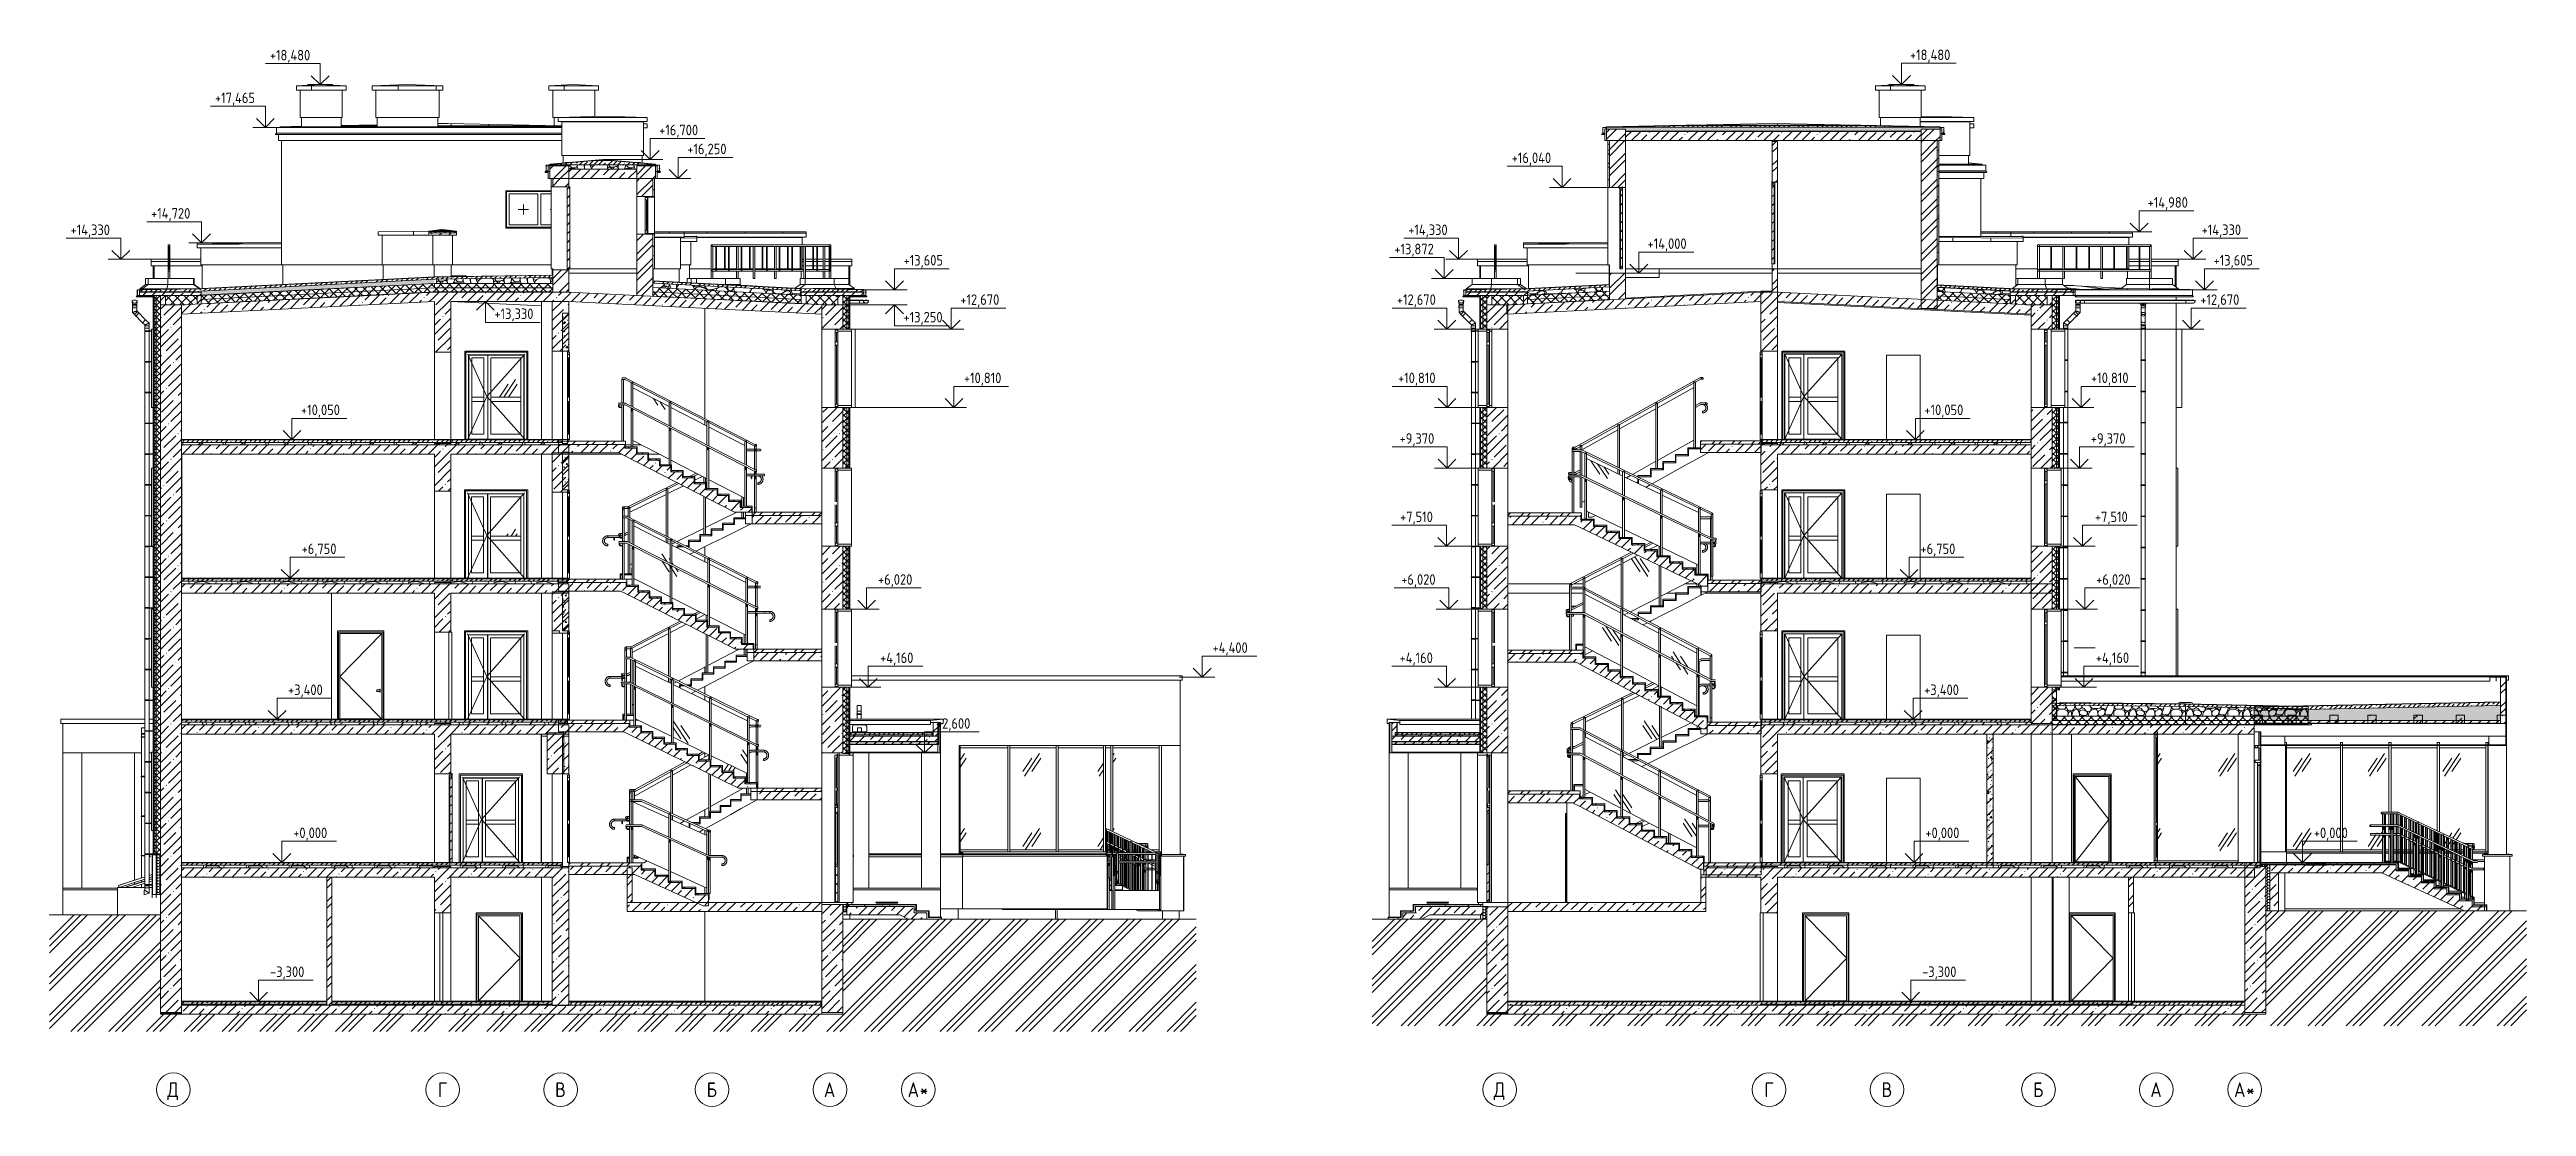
# Model space of a CAD drawing. Header units: millimetres. Extents: x -515342 to 330399, y -224905 to 507333.
# Drawn here: x 211304 to 270153, y 82231 to 107346 of the extents above; entities that cross this region are included whole.
import ezdxf

# ---------------------------------------------------------------- set-up
doc = ezdxf.new("R2010")
doc.units = ezdxf.units.MM
doc.linetypes.add('ASVP_Невидимые', pattern=[5, 3, -2])
doc.linetypes.add('ASVP_Сверху', pattern=[4.5, 3, -1.5])
doc.layers.get('0').update_dxf_attribs({"lineweight": 0})
for name, color, linetype, lineweight in [('_ Окна', 7, 'Continuous', 0), ('Аннотация', 7, 'Continuous', 0), ('Витраж', 7, 'Continuous', 0), ('Двери', 7, 'Continuous', 0), ('Двери открывание', 7, 'Continuous', 0), ('Крыша', 7, 'Continuous', 0), ('Крыша штриховка', 7, 'Continuous', 0), ('Лестницы', 7, 'Continuous', 0), ('Линии', 7, 'Continuous', 0), ('Марки', 7, 'Continuous', 0), ('Несущие колонны', 7, 'Continuous', 0), ('Обобщенные модели', 7, 'Continuous', 0), ('Ограждение', 7, 'Continuous', 0), ('Окна', 7, 'Continuous', 0), ('Окна открывание', 7, 'Continuous', 0), ('Оси', 7, 'Continuous', 0), ('Отметки', 7, 'Continuous', 0), ('Пандусы', 7, 'Continuous', 0), ('Панели витража', 7, 'Continuous', 0), ('Перекрытие', 7, 'Continuous', 0), ('Сантехника', 7, 'Continuous', 0), ('Стены', 7, 'Continuous', 0), ('Стены внутренние', 7, 'Continuous', 0), ('Стены наружные', 7, 'Continuous', 0), ('Стены несущие', 7, 'Continuous', 0), ('Стены отделка', 7, 'Continuous', 0), ('Стены перегородки', 7, 'Continuous', 0), ('Стены штриховка', 7, 'Continuous', 0), ('Узлы', 7, 'Continuous', 0)]:
    doc.layers.add(name, color=color, linetype=linetype, lineweight=lineweight)
doc.styles.add('GOST Common', font='', dxfattribs={"width": 0.9, "height": 350})
doc.styles.add('GOST Common_1', font='', dxfattribs={"width": 0.9, "height": 250})
doc.styles.get('GOST Common').set_extended_font_data('GOST Common')
doc.styles.get('GOST Common_1').set_extended_font_data('GOST Common')
pattern_1 = [(45, (-6276.18, 7579.1), (-224.5064, 224.5064), []), (45, (-6051.68, 7579.1), (-224.5064, 224.5064), [396.875, -79.375, 3.353, -76.022])]
pattern_2 = [(45, (-6276.18, 7579.1), (-70.7107, 70.7107), []), (135, (-6276.18, 7579.1), (-70.7107, -70.7107), [])]
pattern_3 = [(0, (-6276.184, 7579.1), (59.531, 34.37), [39.687, -79.375]), (120, (-6276.184, 7579.1), (-59.53079, 34.37036), [39.688, -79.375]), (60, (-6276.184, 7579.1), (0.00021, 68.74036), [0, -79.375, 39.687, 0])]
pattern_4 = [(0, (-6276.18, 7579.1), (406.4, 101.6), [33.528, -271.272, 33.528, -271.272, -1625.6]), (0, (-6276.18, 7579.1), (406.4, 101.6), [-609.6, 33.528, -576.072, 33.528, -271.272, -711.2]), (0, (-6276.18, 7579.1), (406.4, 101.6), [-1524, 33.528, -169.672, 33.528, -474.472]), (120, (-6123.78, 7629.9), (-291.1882, 301.1527), [33.528, -271.272, 33.528, -271.272, -1625.6]), (120, (-6123.78, 7629.9), (-291.1882, 301.1527), [-609.6, 33.528, -576.072, 33.528, -271.272, -711.2]), (120, (-6123.78, 7629.9), (-291.1882, 301.1527), [-1524, 33.528, -169.672, 33.528, -474.472]), (240, (-6072.98, 7833.1), (-115.2118, -402.7527), [33.528, -271.272, 33.528, -271.272, -1625.6]), (240, (-6072.98, 7833.1), (-115.2118, -402.7527), [-609.6, 33.528, -576.072, 33.528, -271.272, -711.2]), (240, (-6072.98, 7833.1), (-115.2118, -402.7527), [-1524, 33.528, -169.672, 33.528, -474.472])]
pattern_5 = [(45, (-6276.18, 7579.1), (-106.066, 106.066), [])]
pattern_6 = [(236.31, (-5209.4, 8823.7), (-1777.996, -3556.002), [641.07, -5769.6]), (236.31, (-5173.8, 8717), (-1777.996, -3556.002), [384.64, -6026.03]), (236.31, (-5387.2, 8717), (-1777.996, -3556.002), [384.64, -6026.03])]
pattern_7 = [(90, (-6276.18, 7579.1), (-150, 9e-15), [])]
pattern_8 = [(45, (223568.56, 95610.5), (-224.5064, 224.5064), []), (45, (223793.07, 95610.5), (-224.5064, 224.5064), [396.875, -79.375, 3.353, -76.022])]
pattern_9 = [(45, (223568.56, 95610.5), (-235.732, 235.732), []), (45, (223725.7, 95610.5), (-235.732, 235.732), [])]
pattern_10 = [(45, (223568.56, 95610.5), (-106.066, 106.066), []), (135, (223568.56, 95610.5), (-106.066, -106.066), [])]
pattern_11 = [(45, (223568.56, 95610.5), (-114.0493, 114.0493), []), (45, (223682.61, 95610.5), (-114.0493, 114.0493), [201.613, -40.323, 3.353, -36.97])]
pattern_12 = [(306.87, (223839.42, 96368.92), (1354.3306, -1354.325), [67.72, -6703.92]), (333.435, (223812.34, 96382.46), (1354.328, 0.001), [30.28, -2998.09]), (345.964, (223758.16, 96396), (1354.328, 0.006), [55.84, -5528.2]), (206.565, (223785.25, 95962.6), (-1354.33, -1354.327), [30.28, -2998.09]), (206.565, (223839.4, 95989.7), (-1354.33, -1354.327), [60.57, -2967.8]), (225, (223866.5, 96016.8), (1e-13, -1354.33), [38.3, -1877]), (270, (223866.5, 96043.9), (1354.33, 8e-14), [27.09, -1327.24]), (288.435, (223852.97, 96084.5), (1354.33, -2708.655), [42.83, -4239.93]), (315, (223825.9, 96111.6), (1354.33, 0), [38.3, -1877]), (348.69, (223758.16, 96125.14), (1354.328, -0.001), [69.06, -6836.69]), (116.565, (223907.14, 96260.6), (-1354.327, 1354.33), [60.57, -2967.8]), (90, (223907.1, 96220), (-1354.33, 8e-14), [40.63, -1313.7]), (63.435, (223880.05, 96165.77), (-0.001, 1354.328), [60.57, -2967.8]), (26.565, (223825.9, 96138.7), (1354.33, 1354.327), [60.57, -2967.8]), (11.31, (223758.16, 96125.14), (5417.31, 1354.335), [69.06, -6836.69]), (0, (223676.9, 96125.1), (0, 1354.33), [81.26, -1273.07]), (26.565, (223947.8, 96260.6), (1354.33, 1354.327), [60.57, -2967.8]), (45, (223920.7, 96233.5), (0, 1354.33), [38.3, -1877]), (63.435, (223893.6, 96179.3), (-0.001, 1354.328), [60.57, -2967.8]), (75.964, (223880.05, 96125.14), (-0.006, 1354.328), [55.84, -5528.2]), (90, (223880, 96071), (-1354.33, 8e-14), [54.17, -1300.15]), (104.036, (223893.6, 96016.8), (-1354.311, 4062.9895), [55.84, -5528.2]), (135, (223920.7, 95989.7), (-1354.33, 1e-13), [38.3, -1877]), (153.435, (223974.86, 95962.6), (-1354.328, -0.001), [60.57, -2967.8]), (288.435, (224137.38, 96517.9), (1354.33, -2708.655), [42.83, -4239.93]), (296.565, (224123.83, 96545), (1354.327, -1354.33), [30.28, -2998.09]), (315, (224110.3, 96558.5), (1354.33, 0), [19.15, -1896.16]), (0, (224096.7, 96558.5), (0, 1354.33), [13.54, -1340.79]), (18.435, (224056.1, 96545), (2708.655, 1354.33), [42.83, -4239.93]), (26.565, (224029.03, 96531.44), (1354.33, 1354.327), [30.28, -2998.09]), (71.565, (224015.5, 96490.8), (0.001, 1354.328), [42.83, -4239.93]), (90, (224015.5, 96423.1), (-1354.33, 8e-14), [67.72, -1286.61]), (135, (223812.3, 96517.9), (-1354.33, 1e-13), [19.15, -1896.16]), (123.69, (223839.42, 96477.26), (-1354.326, 1354.33), [48.83, -4834.27]), (90, (223839.4, 96450.2), (-1354.33, 8e-14), [27.09, -1327.24]), (63.435, (223825.9, 96423.1), (-0.001, 1354.328), [30.28, -2998.09]), (18.435, (223785.25, 96409.55), (2708.655, 1354.33), [42.83, -4239.93]), (0, (223717.5, 96409.5), (0, 1354.33), [67.72, -1286.61]), (326.31, (223676.9, 96436.63), (2708.658, -1354.325), [48.83, -4834.27]), (0, (223676.9, 96396), (0, 1354.33), [81.26, -1273.07]), (14.036, (223622.73, 96382.46), (4062.9895, 1354.311), [55.84, -5528.2]), (30.964, (223555.02, 96341.83), (4062.9726, 2708.673), [78.97, -7818.05]), (45, (223514.4, 96301.2), (0, 1354.33), [57.46, -1857.85]), (71.565, (223500.84, 96260.57), (0.001, 1354.328), [42.83, -4239.93]), (90, (223500.8, 96220), (-1354.33, 8e-14), [40.63, -1313.7]), (108.435, (223514.4, 96179.3), (-1354.33, 2708.655), [42.83, -4239.93]), (108.435, (223527.93, 96138.7), (-1354.33, 2708.655), [42.83, -4239.93]), (165.964, (223582.1, 96125.14), (-1354.328, -0.006), [55.84, -5528.2]), (180, (223676.9, 96125.1), (-2e-13, -1354.33), [94.8, -1259.53]), (303.69, (224191.55, 96910.65), (1354.326, -1354.33), [48.83, -4834.27]), (326.31, (224150.92, 96937.73), (2708.658, -1354.325), [48.83, -4834.27]), (0, (224110.3, 96937.7), (0, 1354.33), [40.63, -1313.7]), (14.036, (224056.12, 96924.2), (4062.9895, 1354.311), [55.84, -5528.2]), (33.69, (224015.5, 96897.1), (1354.33, 1354.326), [48.83, -4834.27]), (56.31, (223988.4, 96856.47), (1354.325, 2708.658), [48.83, -4834.27]), (75.964, (223974.86, 96802.3), (-0.006, 1354.328), [55.84, -5528.2]), (104.036, (223988.4, 96748.13), (-1354.311, 4062.9895), [55.84, -5528.2]), (135, (224001.9, 96734.6), (-1354.33, 1e-13), [19.15, -1896.16]), (168.69, (224069.66, 96721.04), (-1354.328, 0.001), [69.06, -6836.69]), (161.565, (223907.14, 96761.67), (-1354.328, 0.001), [42.83, -4239.93]), (180, (223934.2, 96761.7), (-2e-13, -1354.33), [27.09, -1327.24]), (206.565, (223961.3, 96775.2), (-1354.33, -1354.327), [30.28, -2998.09]), (243.435, (223974.86, 96802.3), (0.001, -1354.328), [30.28, -2998.09]), (161.565, (223961.3, 97073.17), (-1354.328, 0.001), [42.83, -4239.93]), (123.69, (223988.4, 97032.54), (-1354.326, 1354.33), [48.83, -4834.27]), (101.31, (224001.94, 96964.82), (-1354.335, 5417.31), [69.06, -6836.69]), (90, (224002, 96897.1), (-1354.33, 8e-14), [67.72, -1286.61]), (71.565, (223988.4, 96856.47), (0.001, 1354.328), [42.83, -4239.93]), (14.036, (224015.5, 97059.62), (4062.9895, 1354.311), [55.84, -5528.2]), (63.435, (224001.94, 97032.54), (-0.001, 1354.328), [30.28, -2998.09]), (90, (224002, 96978.4), (-1354.33, 8e-14), [54.17, -1300.15]), (135, (224029, 96951.3), (-1354.33, 1e-13), [38.3, -1877]), (165.964, (224083.2, 96937.73), (-1354.328, -0.006), [55.84, -5528.2]), (180, (224150.9, 96937.7), (-2e-13, -1354.33), [67.72, -1286.61]), (206.565, (224178, 96951.3), (-1354.33, -1354.327), [30.28, -2998.09]), (243.435, (224191.55, 96978.36), (0.001, -1354.328), [30.28, -2998.09]), (270, (224191.5, 97005.5), (1354.33, 8e-14), [27.09, -1327.24]), (315, (224150.9, 97046.1), (1354.33, 0), [57.46, -1857.85]), (341.565, (224069.66, 97073.17), (1354.328, -0.001), [85.65, -4197.11]), (270, (224232.2, 96829.4), (1354.33, 8e-14), [27.09, -1327.24]), (288.435, (224218.64, 96870), (1354.33, -2708.655), [42.83, -4239.93]), (26.565, (223866.5, 97059.6), (1354.33, 1354.327), [60.57, -2967.8]), (45, (223839.4, 97032.5), (0, 1354.33), [38.3, -1877]), (78.69, (223825.88, 96964.82), (0.001, 1354.328), [69.06, -6836.69]), (90, (223825.9, 96897.1), (-1354.33, 8e-14), [67.72, -1286.61]), (90, (223825.9, 96856.5), (-1354.33, 8e-14), [40.63, -1313.7]), (108.435, (223839.42, 96815.84), (-1354.33, 2708.655), [42.83, -4239.93]), (123.69, (223866.5, 96775.2), (-1354.326, 1354.33), [48.83, -4834.27]), (168.69, (224069.66, 96721.04), (-1354.328, 0.001), [69.06, -6836.69]), (180, (224123.8, 96721), (-2e-13, -1354.33), [54.17, -1300.15]), (198.435, (224164.46, 96734.6), (-2708.655, -1354.33), [42.83, -4239.93]), (225, (224205.1, 96775.2), (1e-13, -1354.33), [57.46, -1857.85]), (225, (224232.2, 96802.3), (1e-13, -1354.33), [38.3, -1877]), (168.69, (223893.6, 96531.44), (-1354.328, 0.001), [69.06, -6836.69]), (180, (223947.8, 96531.4), (-2e-13, -1354.33), [54.17, -1300.15]), (188.13, (224042.57, 96544.98), (-8125.9706, -1354.3136), [95.765, -9480.78]), (225, (224083.2, 96585.6), (1e-13, -1354.33), [57.46, -1857.85]), (270, (224083.2, 96626.2), (1354.33, 8e-14), [40.63, -1313.7]), (288.435, (224069.66, 96666.87), (1354.33, -2708.655), [42.83, -4239.93]), (315, (224015.5, 96721), (1354.33, 0), [76.61, -1838.7]), (341.565, (223974.86, 96734.6), (1354.328, -0.001), [42.83, -4239.93]), (345.964, (223920.7, 96748.13), (1354.328, 0.006), [55.84, -5528.2]), (0, (223866.5, 96748.1), (0, 1354.33), [54.17, -1300.15]), (18.435, (223825.9, 96734.6), (2708.655, 1354.33), [42.83, -4239.93]), (33.69, (223785.25, 96707.5), (1354.33, 1354.326), [48.83, -4834.27]), (45, (223758.2, 96680.4), (0, 1354.33), [38.3, -1877]), (90, (223758.2, 96626.2), (-1354.33, 8e-14), [54.17, -1300.15]), (108.435, (223771.7, 96585.6), (-1354.33, 2708.655), [42.83, -4239.93]), (116.565, (223785.25, 96558.5), (-1354.327, 1354.33), [30.28, -2998.09]), (161.565, (223825.9, 96545), (-1354.328, 0.001), [42.83, -4239.93]), (291.801, (224218.64, 95881.36), (1354.3084, -2708.666), [72.93, -7220.35]), (270, (224218.6, 95935.5), (1354.33, 8e-14), [54.17, -1300.15]), (251.565, (224232.2, 95976.16), (-0.001, -1354.328), [42.83, -4239.93]), (213.69, (224272.8, 96003.25), (-1354.33, -1354.326), [48.83, -4834.27]), (198.435, (224313.44, 96016.8), (-2708.655, -1354.33), [42.83, -4239.93]), (180, (224381.2, 96016.8), (-2e-13, -1354.33), [67.72, -1286.61]), (153.435, (224435.3, 95989.7), (-1354.328, -0.001), [60.57, -2967.8]), (135, (224462.4, 95962.6), (-1354.33, 1e-13), [38.3, -1877]), (135, (224503, 95922), (-1354.33, 1e-13), [57.46, -1857.85]), (104.036, (224516.6, 95867.8), (-1354.311, 4062.9895), [55.84, -5528.2]), (90, (224516.6, 95813.6), (-1354.33, 8e-14), [54.17, -1300.15]), (63.435, (224489.5, 95759.47), (-0.001, 1354.328), [60.57, -2967.8]), (14.036, (224435.33, 95745.93), (4062.9895, 1354.311), [55.84, -5528.2]), (0, (224367.6, 95745.9), (0, 1354.33), [67.72, -1286.61]), (348.69, (224299.9, 95759.47), (1354.328, -0.001), [69.06, -6836.69]), (326.31, (224259.27, 95786.56), (2708.658, -1354.325), [48.83, -4834.27]), (296.565, (224245.7, 95813.64), (1354.327, -1354.33), [30.28, -2998.09]), (45, (224150.9, 96558.5), (0, 1354.33), [19.15, -1896.16]), (0, (224123.8, 96558.5), (0, 1354.33), [27.09, -1327.24]), (315, (224096.7, 96585.6), (1354.33, 0), [38.3, -1877]), (281.31, (224083.2, 96653.33), (1354.335, -5417.31), [69.06, -6836.69]), (0, (224110.3, 96707.5), (0, 1354.33), [40.63, -1313.7]), (45, (224083.2, 96680.4), (0, 1354.33), [38.3, -1877]), (90, (224083.2, 96653.3), (-1354.33, 8e-14), [27.09, -1327.24]), (135, (223839.4, 96788.8), (-1354.33, 1e-13), [38.3, -1877]), (90, (223839.4, 96761.7), (-1354.33, 8e-14), [27.09, -1327.24]), (63.435, (223825.9, 96734.6), (-0.001, 1354.328), [30.28, -2998.09]), (18.435, (223785.25, 96721.04), (2708.655, 1354.33), [42.83, -4239.93]), (0, (223744.6, 96721), (0, 1354.33), [40.63, -1313.7]), (0, (224625, 96287.7), (0, 1354.33), [13.54, -1340.79]), (333.435, (224597.85, 96301.2), (1354.328, 0.001), [30.28, -2998.09]), (333.435, (224570.76, 96314.74), (1354.328, 0.001), [30.28, -2998.09]), (296.565, (224557.2, 96341.8), (1354.327, -1354.33), [30.28, -2998.09]), (270, (224557.2, 96368.9), (1354.33, 8e-14), [27.09, -1327.24]), (251.565, (224570.76, 96409.55), (-0.001, -1354.328), [42.83, -4239.93]), (225, (224584.3, 96423.1), (1e-13, -1354.33), [19.15, -1896.16]), (180, (224597.8, 96423.1), (-2e-13, -1354.33), [13.54, -1340.79]), (45, (224570.8, 96477.3), (0, 1354.33), [38.3, -1877]), (0, (224543.7, 96477.3), (0, 1354.33), [27.09, -1327.24]), (341.565, (224408.24, 96517.9), (1354.328, -0.001), [42.83, -4239.93]), (315, (224381.2, 96545), (1354.33, 0), [38.3, -1877]), (270, (224381.2, 96572), (1354.33, 8e-14), [27.09, -1327.24]), (243.435, (224394.7, 96599.15), (0.001, -1354.328), [30.28, -2998.09]), (153.435, (224286.35, 96585.6), (-1354.328, -0.001), [30.28, -2998.09]), (146.31, (224327, 96558.52), (-2708.658, 1354.325), [48.83, -4834.27]), (90, (224327, 96531.4), (-1354.33, 8e-14), [27.09, -1327.24]), (63.435, (224313.44, 96504.35), (-0.001, 1354.328), [30.28, -2998.09]), (45, (224299.9, 96490.8), (0, 1354.33), [19.15, -1896.16]), (18.435, (224191.55, 96450.18), (2708.655, 1354.33), [42.83, -4239.93]), (333.435, (224164.46, 96463.7), (1354.328, 0.001), [30.28, -2998.09]), (296.565, (224150.9, 96490.8), (1354.327, -1354.33), [30.28, -2998.09]), (180, (224137.4, 96274.1), (-2e-13, -1354.33), [27.09, -1327.24]), (206.565, (224164.46, 96287.66), (-1354.33, -1354.327), [30.28, -2998.09]), (251.565, (224178, 96328.3), (-0.001, -1354.328), [42.83, -4239.93]), (270, (224178, 96382.5), (1354.33, 8e-14), [54.17, -1300.15]), (116.565, (224421.8, 96165.77), (-1354.327, 1354.33), [30.28, -2998.09]), (104.036, (224435.33, 96111.6), (-1354.311, 4062.9895), [55.84, -5528.2]), (90, (224435.3, 96071), (-1354.33, 8e-14), [40.63, -1313.7]), (45, (224408.2, 96043.9), (0, 1354.33), [38.3, -1877]), (18.435, (224367.6, 96030.33), (2708.655, 1354.33), [42.83, -4239.93]), (0, (224313.4, 96030.3), (0, 1354.33), [54.17, -1300.15]), (333.435, (224286.35, 96043.9), (1354.328, 0.001), [30.28, -2998.09]), (0, (224557.2, 95881.4), (0, 1354.33), [13.54, -1340.79]), (26.565, (224530.13, 95867.8), (1354.33, 1354.327), [30.28, -2998.09]), (63.435, (224516.6, 95840.7), (-0.001, 1354.328), [30.28, -2998.09]), (90, (224516.6, 95813.6), (-1354.33, 8e-14), [27.09, -1327.24]), (90, (224516.6, 95773), (-1354.33, 8e-14), [40.63, -1313.7]), (116.565, (224530.13, 95745.9), (-1354.327, 1354.33), [30.28, -2998.09]), (123.69, (224286.35, 95745.93), (-1354.326, 1354.33), [48.83, -4834.27]), (90, (224286.4, 95732.4), (-1354.33, 8e-14), [13.54, -1340.79]), (168.69, (224286.35, 96219.94), (-1354.328, 0.001), [69.06, -6836.69]), (189.462, (224367.61, 96233.48), (-6771.648, -1354.29), [82.38, -8155.675]), (198.435, (224448.87, 96260.57), (-2708.655, -1354.33), [85.65, -4197.11]), (210.964, (224516.6, 96301.2), (-4062.9726, -2708.673), [78.97, -7818.05]), (233.13, (224557.22, 96355.37), (-2708.663, -4062.9796), [67.72, -6703.92]), (270, (224557.2, 96436.6), (1354.33, 8e-14), [81.26, -1273.07]), (288.435, (224543.68, 96477.26), (1354.33, -2708.655), [42.83, -4239.93]), (333.435, (224489.5, 96504.35), (1354.328, 0.001), [60.57, -2967.8]), (0, (224394.7, 96504.3), (0, 1354.33), [94.8, -1259.53]), (8.13, (224299.9, 96490.8), (8125.9706, 1354.3136), [95.765, -9480.78]), (21.801, (224232.18, 96463.72), (2708.666, 1354.3084), [72.93, -7220.35]), (45, (224191.55, 96423.1), (0, 1354.33), [57.46, -1857.85]), (78.69, (224178, 96355.37), (0.001, 1354.328), [69.06, -6836.69]), (90, (224178, 96301.2), (-1354.33, 8e-14), [54.17, -1300.15]), (108.435, (224191.55, 96260.57), (-1354.33, 2708.655), [42.83, -4239.93]), (135, (224218.6, 96233.5), (-1354.33, 1e-13), [38.3, -1877]), (180, (224042.6, 96287.7), (-2e-13, -1354.33), [40.63, -1313.7]), (167.471, (224164.46, 96260.57), (-6771.635, 1354.3511), [124.86, -12361.424]), (143.13, (224218.64, 96219.94), (-4062.9796, 2708.663), [67.72, -6703.92]), (135, (224232.2, 96206.4), (-1354.33, 1e-13), [19.15, -1896.16]), (111.801, (224259.27, 96138.68), (-1354.3084, 2708.666), [72.93, -7220.35]), (90, (224259.3, 96084.5), (-1354.33, 8e-14), [54.17, -1300.15]), (90, (224259.3, 96030.3), (-1354.33, 8e-14), [54.17, -1300.15]), (71.565, (224245.72, 95989.7), (0.001, 1354.328), [42.83, -4239.93]), (33.69, (224205.1, 95962.6), (1354.33, 1354.326), [48.83, -4834.27]), (14.036, (224150.92, 95949.07), (4062.9895, 1354.311), [55.84, -5528.2]), (0, (224083.2, 95949.1), (0, 1354.33), [67.72, -1286.61]), (352.875, (223974.86, 95962.62), (1354.3283, 0.0006), [109.19, -10809.75]), (270, (224814.5, 96517.9), (1354.33, 8e-14), [40.63, -1313.7]), (288.435, (224801, 96558.52), (1354.33, -2708.655), [42.83, -4239.93]), (303.69, (224773.9, 96599.15), (1354.326, -1354.33), [48.83, -4834.27]), (315, (224746.8, 96626.2), (1354.33, 0), [38.3, -1877]), (0, (224692.7, 96626.2), (0, 1354.33), [54.17, -1300.15]), (14.036, (224638.48, 96612.7), (4062.9895, 1354.311), [55.84, -5528.2]), (56.31, (224611.4, 96572.07), (1354.325, 2708.658), [48.83, -4834.27]), (75.964, (224597.85, 96517.9), (-0.006, 1354.328), [55.84, -5528.2]), (270, (224597.8, 96572), (1354.33, 8e-14), [40.63, -1313.7]), (284.036, (224584.3, 96626.24), (1354.311, -4062.9895), [55.84, -5528.2]), (303.69, (224557.22, 96666.87), (1354.326, -1354.33), [48.83, -4834.27]), (333.435, (224530.13, 96680.4), (1354.328, 0.001), [30.28, -2998.09]), (0, (224489.5, 96680.4), (0, 1354.33), [40.63, -1313.7]), (18.435, (224448.87, 96666.87), (2708.655, 1354.33), [42.83, -4239.93]), (45, (224421.8, 96639.8), (0, 1354.33), [38.3, -1877]), (236.31, (224448.87, 96693.95), (-1354.325, -2708.658), [48.83, -4834.27]), (270, (224448.9, 96734.6), (1354.33, 8e-14), [40.63, -1313.7]), (270, (224448.9, 96761.7), (1354.33, 8e-14), [27.09, -1327.24]), (303.69, (224421.8, 96802.3), (1354.326, -1354.33), [48.83, -4834.27]), (333.435, (224394.7, 96815.84), (1354.328, 0.001), [30.28, -2998.09]), (0, (224340.5, 96815.8), (0, 1354.33), [54.17, -1300.15]), (14.036, (224286.35, 96802.3), (4062.9895, 1354.311), [55.84, -5528.2]), (210.964, (224530.13, 96924.2), (-4062.9726, -2708.673), [78.97, -7818.05]), (201.801, (224597.85, 96951.28), (-2708.666, -1354.3084), [72.93, -7220.35]), (180, (224638.5, 96951.3), (-2e-13, -1354.33), [40.63, -1313.7]), (173.66, (224760.37, 96937.73), (-1354.3285, -0.005), [122.64, -12141.32]), (161.565, (224801, 96924.2), (-1354.328, 0.001), [42.83, -4239.93]), (116.565, (224828.1, 96870), (-1354.327, 1354.33), [60.57, -2967.8]), (111.801, (224855.17, 96802.3), (-1354.3084, 2708.666), [72.93, -7220.35]), (104.036, (224868.7, 96748.13), (-1354.311, 4062.9895), [55.84, -5528.2]), (90, (224868.7, 96707.5), (-1354.33, 8e-14), [40.63, -1313.7]), (45, (224814.5, 96653.3), (0, 1354.33), [76.61, -1838.7]), (0, (224746.8, 96653.3), (0, 1354.33), [67.72, -1286.61]), (352.875, (224638.48, 96666.87), (1354.3283, 0.0006), [109.19, -10809.75]), (344.055, (224543.68, 96693.95), (5417.3215, -1354.291), [98.6, -9761.06]), (321.34, (224475.96, 96748.13), (5417.298, -4063.0025), [86.72, -8585.21]), (296.565, (224448.9, 96802.3), (1354.327, -1354.33), [60.57, -2967.8]), (270, (224448.9, 96842.9), (1354.33, 8e-14), [40.63, -1313.7]), (251.565, (224462.4, 96883.56), (-0.001, -1354.328), [42.83, -4239.93]), (116.565, (223893.6, 96314.74), (-1354.327, 1354.33), [60.57, -2967.8]), (146.31, (223934.23, 96287.66), (-2708.658, 1354.325), [48.83, -4834.27]), (180, (223974.9, 96287.7), (-2e-13, -1354.33), [40.63, -1313.7]), (198.435, (224015.5, 96301.2), (-2708.655, -1354.33), [42.83, -4239.93]), (243.435, (224029.03, 96328.3), (0.001, -1354.328), [30.28, -2998.09]), (281.31, (224015.5, 96396), (1354.335, -5417.31), [69.06, -6836.69]), (296.565, (224137.4, 95718.84), (1354.327, -1354.33), [30.28, -2998.09]), (315, (224110.3, 95745.9), (1354.33, 0), [38.3, -1877]), (333.435, (224083.2, 95759.47), (1354.328, 0.001), [30.28, -2998.09]), (315, (224069.7, 95773), (1354.33, 0), [19.15, -1896.16]), (288.435, (224164.46, 96423.1), (1354.33, -2708.655), [42.83, -4239.93]), (284.036, (224150.92, 96477.26), (1354.311, -4062.9895), [55.84, -5528.2]), (90, (224015.5, 96423.1), (-1354.33, 8e-14), [54.17, -1300.15]), (101.31, (224029.03, 96355.37), (-1354.335, 5417.31), [69.06, -6836.69]), (123.69, (224056.1, 96314.74), (-1354.326, 1354.33), [48.83, -4834.27]), (135, (224083.2, 96287.7), (-1354.33, 1e-13), [38.3, -1877]), (153.435, (224110.3, 96274.1), (-1354.328, -0.001), [30.28, -2998.09]), (270, (224042.6, 95894.9), (1354.33, 8e-14), [54.17, -1300.15]), (270, (224042.6, 95922), (1354.33, 8e-14), [27.09, -1327.24]), (315, (224015.5, 95949.1), (1354.33, 0), [38.3, -1877]), (341.565, (223974.86, 95962.6), (1354.328, -0.001), [42.83, -4239.93]), (18.435, (223934.23, 95949.07), (2708.655, 1354.33), [42.83, -4239.93]), (26.565, (223907.14, 95935.53), (1354.33, 1354.327), [30.28, -2998.09]), (63.435, (223893.6, 95908.44), (-0.001, 1354.328), [30.28, -2998.09]), (90, (223893.6, 95894.9), (-1354.33, 8e-14), [13.54, -1340.79]), (101.31, (223907.14, 95827.18), (-1354.335, 5417.3103), [69.06, -6836.69]), (90, (223907.1, 95773), (-1354.33, 8e-14), [54.17, -1300.15]), (116.565, (223920.7, 95745.9), (-1354.327, 1354.33), [30.28, -2998.09]), (165.964, (223974.86, 95732.38), (-1354.328, -0.006), [55.84, -5528.2]), (180, (224002, 95732.4), (-2e-13, -1354.33), [27.09, -1327.24]), (213.69, (224042.57, 95759.47), (-1354.33, -1354.326), [48.83, -4834.27]), (225, (224056.1, 95773), (1e-13, -1354.33), [19.15, -1896.16]), (270, (224056.1, 95800.1), (1354.33, 8e-14), [27.09, -1327.24]), (288.435, (224042.57, 95840.73), (1354.33, -2708.655), [42.83, -4239.93]), (270, (223812.3, 97019), (1354.33, 8e-14), [67.72, -1286.61]), (315, (223798.8, 97032.5), (1354.33, 0), [19.15, -1896.16]), (0, (223785.3, 97032.5), (0, 1354.33), [13.54, -1340.79]), (26.565, (223758.16, 97019), (1354.33, 1354.327), [30.28, -2998.09]), (45, (223744.6, 97005.45), (0, 1354.33), [19.15, -1896.16]), (71.565, (223731.1, 96964.8), (0.001, 1354.328), [42.83, -4239.93]), (90, (223704, 96870), (-1354.33, 8e-14), [27.09, -1327.24]), (116.565, (223717.54, 96842.93), (-1354.327, 1354.33), [30.28, -2998.09]), (153.435, (223744.6, 96829.4), (-1354.328, -0.001), [30.28, -2998.09]), (180, (223758.2, 96829.4), (-2e-13, -1354.33), [13.54, -1340.79]), (198.435, (223798.8, 96842.93), (-2708.655, -1354.33), [42.83, -4239.93]), (243.435, (223812.34, 96870), (0.001, -1354.328), [30.28, -2998.09]), (251.565, (223825.9, 96910.65), (-0.001, -1354.328), [42.83, -4239.93]), (288.435, (223812.34, 96951.28), (1354.33, -2708.655), [42.83, -4239.93]), (71.565, (223717.54, 96924.2), (0.001, 1354.328), [42.83, -4239.93]), (180, (223636.3, 96842.9), (-2e-13, -1354.33), [81.26, -1273.07]), (198.435, (223676.9, 96856.47), (-2708.655, -1354.33), [42.83, -4239.93]), (236.31, (223704, 96897.1), (-1354.325, -2708.658), [48.83, -4834.27]), (243.435, (223717.54, 96924.2), (0.001, -1354.328), [30.28, -2998.09]), (255.964, (223731.08, 96978.36), (0.006, -1354.328), [55.84, -5528.2]), (270, (223731.1, 97005.5), (1354.33, 8e-14), [27.09, -1327.24]), (303.69, (223704, 97046.08), (1354.326, -1354.33), [48.83, -4834.27]), (326.31, (223663.36, 97073.17), (2708.658, -1354.325), [48.83, -4834.27]), (341.565, (224475.96, 96138.7), (1354.328, -0.001), [42.83, -4239.93]), (333.435, (224448.9, 96152.2), (1354.328, 0.001), [30.28, -2998.09]), (71.565, (224652.02, 95773), (0.001, 1354.328), [42.83, -4239.93]), (63.435, (224638.5, 95745.9), (-0.001, 1354.328), [30.28, -2998.09]), (45, (224624.9, 95732.4), (0, 1354.33), [19.15, -1896.16]), (0, (224611.4, 95732.4), (0, 1354.33), [13.54, -1340.79]), (0, (224597.8, 95732.4), (0, 1354.33), [13.54, -1340.79]), (333.435, (224570.76, 95745.9), (1354.328, 0.001), [30.28, -2998.09]), (0, (224530.1, 95745.9), (0, 1354.33), [40.63, -1313.7]), (153.435, (224597.85, 95867.8), (-1354.328, -0.001), [30.28, -2998.09]), (180, (224611.4, 95867.8), (-2e-13, -1354.33), [13.54, -1340.79]), (146.31, (224652.02, 95840.73), (-2708.658, 1354.325), [48.83, -4834.27]), (116.565, (224665.56, 95813.64), (-1354.327, 1354.33), [30.28, -2998.09]), (251.565, (224178, 96612.7), (-0.001, -1354.328), [42.83, -4239.93]), (270, (224178, 96666.9), (1354.33, 8e-14), [54.17, -1300.15]), (303.69, (224150.92, 96707.5), (1354.326, -1354.33), [48.83, -4834.27]), (180, (224584.3, 96125.1), (-2e-13, -1354.33), [67.72, -1286.61]), (191.31, (224652.02, 96138.68), (-5417.3103, -1354.335), [69.06, -6836.69]), (216.87, (224706.2, 96179.3), (-1354.325, -1354.3306), [67.72, -6703.92]), (270, (224706.2, 96220), (1354.33, 8e-14), [40.63, -1313.7]), (303.69, (224679.1, 96260.57), (1354.326, -1354.33), [48.83, -4834.27]), (338.199, (224611.4, 96287.66), (4062.994, -1354.2994), [72.93, -7220.35]), (0, (224543.7, 96287.7), (0, 1354.33), [67.72, -1286.61]), (14.036, (224489.5, 96274.1), (4062.9895, 1354.311), [55.84, -5528.2]), (33.69, (224448.87, 96247.03), (1354.33, 1354.326), [48.83, -4834.27]), (71.565, (224435.33, 96206.4), (0.001, 1354.328), [42.83, -4239.93]), (90, (224435.3, 96179.3), (-1354.33, 8e-14), [27.09, -1327.24]), (116.565, (224448.9, 96152.2), (-1354.327, 1354.33), [30.28, -2998.09]), (180, (223758.2, 95691.8), (-2e-13, -1354.33), [13.54, -1340.79]), (180, (223771.7, 95691.8), (-2e-13, -1354.33), [13.54, -1340.79]), (194.036, (223825.88, 95705.3), (-4062.9895, -1354.311), [55.84, -5528.2]), (213.69, (223866.5, 95732.4), (-1354.33, -1354.326), [48.83, -4834.27]), (243.435, (223893.6, 95786.56), (0.001, -1354.328), [60.57, -2967.8]), (270, (223893.6, 95867.8), (1354.33, 8e-14), [81.26, -1273.07]), (281.31, (223880.05, 95935.53), (1354.335, -5417.3103), [69.06, -6836.69]), (315, (223853, 95962.6), (1354.33, 0), [38.3, -1877]), (0, (223798.8, 95962.6), (0, 1354.33), [54.17, -1300.15]), (21.801, (223731.08, 95935.53), (2708.666, 1354.3084), [72.93, -7220.35]), (53.13, (223690.45, 95881.36), (2708.663, 4062.9796), [67.72, -6703.92]), (75.964, (223676.9, 95827.2), (-0.006, 1354.328), [55.84, -5528.2]), (104.036, (223690.45, 95773), (-1354.311, 4062.9895), [55.84, -5528.2]), (108.435, (223704, 95732.4), (-1354.33, 2708.655), [42.83, -4239.93]), (135, (223744.6, 95691.8), (-1354.33, 1e-13), [57.46, -1857.85]), (206.565, (224665.56, 96301.2), (-1354.33, -1354.327), [30.28, -2998.09]), (243.435, (224679.1, 96328.3), (0.001, -1354.328), [30.28, -2998.09]), (284.036, (224665.56, 96382.46), (1354.311, -4062.9895), [55.84, -5528.2]), (315, (224638.5, 96409.5), (1354.33, 0), [38.3, -1877]), (341.565, (224597.85, 96423.1), (1354.328, -0.001), [42.83, -4239.93]), (180, (224299.9, 96815.8), (-2e-13, -1354.33), [13.54, -1340.79]), (180, (224313.4, 96815.8), (-2e-13, -1354.33), [13.54, -1340.79]), (194.036, (224367.6, 96829.4), (-4062.9895, -1354.311), [55.84, -5528.2]), (213.69, (224408.24, 96856.47), (-1354.33, -1354.326), [48.83, -4834.27]), (243.435, (224435.3, 96910.65), (0.001, -1354.328), [60.57, -2967.8]), (270, (224435.3, 96991.9), (1354.33, 8e-14), [81.26, -1273.07]), (281.31, (224421.79, 97059.62), (1354.335, -5417.31), [69.06, -6836.69]), (315, (224394.7, 97086.7), (1354.33, 0), [38.3, -1877]), (0, (224340.5, 97086.7), (0, 1354.33), [54.17, -1300.15]), (21.801, (224272.8, 97059.62), (2708.666, 1354.3084), [72.93, -7220.35]), (53.13, (224232.18, 97005.45), (2708.663, 4062.9796), [67.72, -6703.92]), (75.964, (224218.64, 96951.28), (-0.006, 1354.328), [55.84, -5528.2]), (104.036, (224232.18, 96897.1), (-1354.311, 4062.9895), [55.84, -5528.2]), (108.435, (224245.72, 96856.47), (-1354.33, 2708.655), [42.83, -4239.93]), (135, (224286.4, 96815.8), (-1354.33, 1e-13), [57.46, -1857.85]), (180, (223609.2, 95935.5), (-2e-13, -1354.33), [13.54, -1340.79]), (153.435, (223636.3, 95922), (-1354.328, -0.001), [30.28, -2998.09]), (135, (223663.4, 95894.9), (-1354.33, 1e-13), [38.3, -1877]), (90, (223663.4, 95867.8), (-1354.33, 8e-14), [27.09, -1327.24]), (108.435, (223676.9, 95827.2), (-1354.33, 2708.655), [42.83, -4239.93]), (90, (223676.9, 95773), (-1354.33, 8e-14), [54.17, -1300.15]), (63.435, (223663.36, 95745.9), (-0.001, 1354.328), [30.28, -2998.09]), (18.435, (223622.73, 95732.4), (2708.655, 1354.33), [42.83, -4239.93]), (0, (223568.6, 95732.4), (0, 1354.33), [54.17, -1300.15]), (0, (223541.5, 95732.4), (0, 1354.33), [27.09, -1327.24]), (341.565, (223500.84, 95745.93), (1354.328, -0.001), [42.83, -4239.93]), (315, (223473.8, 95773), (1354.33, 0), [38.3, -1877]), (243.435, (223487.3, 95800.1), (0.001, -1354.328), [30.28, -2998.09]), (270, (223487.3, 95854.3), (1354.33, 8e-14), [54.17, -1300.15]), (225, (223514.4, 95881.4), (1e-13, -1354.33), [38.3, -1877]), (216.87, (223568.56, 95922), (-1354.325, -1354.3306), [67.72, -6703.92]), (206.565, (223595.65, 95935.53), (-1354.33, -1354.327), [30.28, -2998.09]), (341.565, (224367.6, 96206.4), (1354.328, -0.001), [42.83, -4239.93]), (0, (224313.4, 96206.4), (0, 1354.33), [54.17, -1300.15]), (26.565, (224286.35, 96192.85), (1354.33, 1354.327), [30.28, -2998.09]), (63.435, (224272.8, 96165.77), (-0.001, 1354.328), [30.28, -2998.09]), (90, (224272.8, 96084.5), (-1354.33, 8e-14), [81.26, -1273.07]), (108.435, (224286.35, 96043.88), (-1354.33, 2708.655), [42.83, -4239.93]), (284.036, (224042.57, 95867.8), (1354.311, -4062.9895), [55.84, -5528.2]), (251.565, (224056.1, 95908.44), (-0.001, -1354.328), [42.83, -4239.93]), (243.435, (224069.66, 95935.53), (0.001, -1354.328), [30.28, -2998.09]), (194.036, (224123.83, 95949.07), (-4062.9895, -1354.311), [55.84, -5528.2]), (180, (224178, 95949.1), (-2e-13, -1354.33), [54.17, -1300.15]), (135, (224205.1, 95922), (-1354.33, 1e-13), [38.3, -1877]), (108.435, (224218.64, 95881.36), (-1354.33, 2708.655), [42.83, -4239.93]), (108.435, (224069.66, 95773), (-1354.33, 2708.655), [42.83, -4239.93]), (165.964, (224205.1, 95678.2), (-1354.328, -0.006), [55.84, -5528.2]), (194.036, (224259.27, 95691.75), (-4062.9895, -1354.311), [55.84, -5528.2]), (236.31, (224286.35, 95732.4), (-1354.325, -2708.658), [48.83, -4834.27]), (213.69, (224232.18, 96599.15), (-1354.33, -1354.326), [48.83, -4834.27]), (180, (224259.3, 96599.2), (-2e-13, -1354.33), [27.09, -1327.24]), (270, (224150.9, 96517.9), (1354.33, 8e-14), [27.09, -1327.24]), (243.435, (224164.46, 96545), (0.001, -1354.328), [30.28, -2998.09]), (225, (224191.55, 96572.1), (1e-13, -1354.33), [38.3, -1877]), (291.801, (223839.42, 96436.63), (1354.3084, -2708.666), [72.93, -7220.35]), (270, (223839.4, 96490.8), (1354.33, 8e-14), [54.17, -1300.15]), (225, (223866.5, 96517.9), (1e-13, -1354.33), [38.3, -1877]), (206.565, (223893.6, 96531.44), (-1354.33, -1354.327), [30.28, -2998.09]), (180, (223934.2, 96531.4), (-2e-13, -1354.33), [40.63, -1313.7]), (161.565, (223974.86, 96517.9), (-1354.328, 0.001), [42.83, -4239.93]), (135, (223988.4, 96504.35), (-1354.33, 1e-13), [19.15, -1896.16]), (104.036, (224001.94, 96450.18), (-1354.311, 4062.9895), [55.84, -5528.2]), (104.036, (224015.5, 96396), (-1354.311, 4062.9895), [55.84, -5528.2]), (284.036, (223555, 96030.33), (1354.311, -4062.9895), [55.84, -5528.2]), (255.964, (223568.56, 96084.5), (0.006, -1354.328), [55.84, -5528.2]), (225, (223595.6, 96111.6), (1e-13, -1354.33), [38.3, -1877]), (194.036, (223649.82, 96125.14), (-4062.9895, -1354.311), [55.84, -5528.2]), (180, (223731.1, 96125.1), (-2e-13, -1354.33), [81.26, -1273.07]), (14.036, (223704, 95935.53), (4062.9895, 1354.311), [55.84, -5528.2]), (0, (223649.8, 95935.5), (0, 1354.33), [54.17, -1300.15]), (341.565, (223609.2, 95949.07), (1354.328, -0.001), [42.83, -4239.93]), (326.31, (223568.56, 95976.16), (2708.658, -1354.325), [48.83, -4834.27]), (225, (224232.2, 96788.8), (1e-13, -1354.33), [57.46, -1857.85]), (194.036, (224286.35, 96802.3), (-4062.9895, -1354.311), [55.84, -5528.2]), (56.31, (224394.7, 96612.7), (1354.325, 2708.658), [48.83, -4834.27]), (33.69, (224354.07, 96585.6), (1354.33, 1354.326), [48.83, -4834.27]), (0, (224313.4, 96585.6), (0, 1354.33), [40.63, -1313.7]), (341.565, (224272.8, 96599.15), (1354.328, -0.001), [42.83, -4239.93]), (341.565, (224232.2, 96612.7), (1354.328, -0.001), [42.83, -4239.93]), (326.31, (224191.55, 96639.8), (2708.658, -1354.325), [48.83, -4834.27]), (284.036, (224178, 96693.95), (1354.311, -4062.9895), [55.84, -5528.2]), (255.964, (224191.55, 96748.13), (0.006, -1354.328), [55.84, -5528.2]), (243.435, (224597.85, 95624.04), (0.001, -1354.328), [30.28, -2998.09]), (251.565, (224611.4, 95664.67), (-0.001, -1354.328), [42.83, -4239.93]), (270, (224611.4, 95691.8), (1354.33, 8e-14), [27.09, -1327.24]), (315, (224584.3, 95718.8), (1354.33, 0), [38.3, -1877]), (333.435, (224557.2, 95732.4), (1354.328, 0.001), [30.28, -2998.09]), (0, (224530.1, 95732.4), (0, 1354.33), [27.09, -1327.24]), (26.565, (224503.05, 95718.84), (1354.33, 1354.327), [30.28, -2998.09]), (45, (224489.5, 95705.3), (0, 1354.33), [19.15, -1896.16]), (26.565, (224462.4, 95691.75), (1354.33, 1354.327), [30.28, -2998.09]), (56.31, (224435.33, 95651.12), (1354.325, 2708.658), [48.83, -4834.27]), (90, (224435.3, 95624), (-1354.33, 8e-14), [27.09, -1327.24]), (108.435, (224448.87, 95583.4), (-1354.33, 2708.655), [42.83, -4239.93]), (165.964, (224503.05, 95569.86), (-1354.328, -0.006), [55.84, -5528.2]), (180, (224530.1, 95569.9), (-2e-13, -1354.33), [27.09, -1327.24]), (206.565, (224557.2, 95583.4), (-1354.33, -1354.327), [30.28, -2998.09]), (206.565, (224584.3, 95596.95), (-1354.33, -1354.327), [30.28, -2998.09]), (243.435, (224408.24, 96626.24), (0.001, -1354.328), [30.28, -2998.09]), (225, (224421.8, 96639.8), (1e-13, -1354.33), [19.15, -1896.16]), (90, (224597.8, 96490.8), (-1354.33, 8e-14), [40.63, -1313.7]), (333.435, (223500.84, 96870), (1354.328, 0.001), [60.57, -2967.8]), (296.565, (223473.76, 96924.2), (1354.327, -1354.33), [60.57, -2967.8]), (288.435, (223460.2, 96964.8), (1354.33, -2708.655), [42.83, -4239.93]), (270, (223460.2, 97005.5), (1354.33, 8e-14), [40.63, -1313.7]), (251.565, (223473.76, 97046.1), (-0.001, -1354.328), [42.83, -4239.93]), (225, (223500.8, 97073.2), (1e-13, -1354.33), [38.3, -1877]), (194.036, (223555, 97086.7), (-4062.989, -1354.311), [55.84, -5528.2]), (180, (223609.2, 97086.7), (-2e-13, -1354.33), [54.17, -1300.15]), (165.964, (223663.36, 97073.17), (-1354.328, -0.006), [55.84, -5528.2]), (243.435, (224624.93, 95691.75), (0.001, -1354.328), [30.28, -2998.09]), (251.565, (224638.5, 95732.4), (-0.001, -1354.328), [42.83, -4239.93]), (251.565, (224665.56, 95813.64), (-0.001, -1354.328), [85.66, -4197.11]), (225, (224706.2, 95854.3), (1e-13, -1354.33), [57.46, -1857.85]), (206.565, (224733.3, 95867.8), (-1354.33, -1354.327), [30.28, -2998.09]), (180, (224773.9, 95867.8), (-2e-13, -1354.33), [40.63, -1313.7]), (146.31, (224814.54, 95840.73), (-2708.658, 1354.325), [48.83, -4834.27]), (116.565, (224828.1, 95813.64), (-1354.327, 1354.33), [30.28, -2998.09]), (90, (224828.1, 95759.5), (-1354.33, 8e-14), [54.17, -1300.15]), (71.565, (224814.54, 95718.84), (0.001, 1354.328), [42.83, -4239.93]), (71.565, (224801, 95678.2), (0.001, 1354.328), [42.83, -4239.93]), (71.565, (224787.45, 95637.6), (0.001, 1354.328), [42.83, -4239.93]), (45, (224760.4, 95610.5), (0, 1354.33), [38.3, -1877]), (14.036, (224706.2, 95596.95), (4062.9895, 1354.311), [55.84, -5528.2]), (0, (224665.6, 95597), (0, 1354.33), [40.63, -1313.7]), (341.565, (224624.93, 95610.5), (1354.328, -0.001), [42.83, -4239.93]), (296.565, (224611.4, 95637.6), (1354.327, -1354.33), [30.28, -2998.09]), (270, (224611.4, 95664.7), (1354.33, 8e-14), [27.09, -1327.24]), (99.462, (224746.82, 95908.44), (-1354.29, 6771.648), [82.38, -8155.675]), (116.565, (224760.37, 95881.36), (-1354.327, 1354.33), [30.28, -2998.09]), (161.565, (224801, 95867.8), (-1354.328, 0.001), [42.83, -4239.93]), (180, (224828.1, 95867.8), (-2e-13, -1354.33), [27.09, -1327.24]), (206.565, (224855.2, 95881.36), (-1354.33, -1354.327), [30.28, -2998.09]), (213.69, (224895.8, 95908.44), (-1354.33, -1354.326), [48.83, -4834.27]), (225, (224922.9, 95935.5), (1e-13, -1354.33), [38.3, -1877]), (270, (224922.9, 95949.1), (1354.33, 8e-14), [13.54, -1340.79]), (270, (224922.9, 95962.6), (1354.33, 8e-14), [13.54, -1340.79]), (281.31, (224909.34, 96030.33), (1354.335, -5417.3103), [69.06, -6836.69]), (270, (224909.3, 96084.5), (1354.33, 8e-14), [54.17, -1300.15]), (315, (224882.3, 96111.6), (1354.33, 0), [38.3, -1877]), (333.435, (224855.2, 96125.14), (1354.328, 0.001), [30.28, -2998.09]), (0, (224828.1, 96125.1), (0, 1354.33), [27.09, -1327.24]), (18.435, (224787.45, 96111.6), (2708.655, 1354.33), [42.83, -4239.93]), (26.565, (224760.37, 96098.05), (1354.33, 1354.327), [30.28, -2998.09]), (45, (224733.3, 96071), (0, 1354.33), [38.3, -1877]), (90, (224733.3, 96030.3), (-1354.33, 8e-14), [40.63, -1313.7]), (296.565, (224733.3, 95922), (1354.327, -1354.33), [30.28, -2998.09]), (0, (224706.2, 95922), (0, 1354.33), [27.09, -1327.24]), (26.565, (224652, 95894.9), (1354.33, 1354.327), [60.57, -2967.8]), (63.435, (224638.5, 95867.8), (-0.001, 1354.328), [30.28, -2998.09]), (90, (224638.5, 95854.3), (-1354.33, 8e-14), [13.54, -1340.79]), (153.435, (224665.56, 95840.7), (-1354.328, -0.001), [30.28, -2998.09]), (180, (224679.1, 95840.7), (-2e-13, -1354.33), [13.54, -1340.79]), (206.565, (224706.2, 95854.3), (-1354.33, -1354.327), [30.28, -2998.09]), (206.565, (224733.3, 95867.8), (-1354.33, -1354.327), [30.28, -2998.09]), (243.435, (224746.8, 95894.9), (0.001, -1354.328), [30.28, -2998.09]), (56.31, (224814.54, 96477.26), (1354.325, 2708.658), [48.83, -4834.27]), (90, (224814.5, 96423.1), (-1354.33, 8e-14), [54.17, -1300.15]), (104.036, (224828.1, 96368.92), (-1354.311, 4062.9895), [55.84, -5528.2]), (135, (224855.2, 96341.8), (-1354.33, 1e-13), [38.3, -1877]), (180, (224895.8, 96341.8), (-2e-13, -1354.33), [40.63, -1313.7]), (206.565, (224950, 96368.9), (-1354.33, -1354.327), [60.57, -2967.8]), (236.31, (224977.06, 96409.55), (-1354.325, -2708.658), [48.83, -4834.27]), (255.964, (224990.6, 96463.72), (0.006, -1354.328), [55.84, -5528.2]), (270, (224990.6, 96504.3), (1354.33, 8e-14), [40.63, -1313.7]), (296.565, (224977.06, 96531.44), (1354.327, -1354.33), [30.28, -2998.09]), (345.964, (224922.9, 96544.98), (1354.328, 0.006), [55.84, -5528.2]), (14.036, (224868.7, 96531.44), (4062.9895, 1354.311), [55.84, -5528.2]), (26.565, (224841.6, 96517.9), (1354.33, 1354.327), [30.28, -2998.09]), (341.565, (224760.37, 96436.63), (1354.328, -0.001), [42.83, -4239.93]), (18.435, (224719.74, 96423.1), (2708.655, 1354.33), [42.83, -4239.93]), (45, (224692.65, 96396), (0, 1354.33), [38.3, -1877]), (71.565, (224679.1, 96355.37), (0.001, 1354.328), [42.83, -4239.93]), (104.036, (224692.65, 96301.2), (-1354.311, 4062.9895), [55.84, -5528.2]), (108.435, (224706.2, 96260.57), (-1354.33, 2708.655), [42.83, -4239.93]), (108.435, (224719.74, 96219.94), (-1354.33, 2708.655), [42.83, -4239.93]), (135, (224746.8, 96192.9), (-1354.33, 1e-13), [38.3, -1877]), (180, (224787.5, 96192.9), (-2e-13, -1354.33), [40.63, -1313.7]), (206.565, (224814.54, 96206.4), (-1354.33, -1354.327), [30.28, -2998.09]), (236.31, (224841.63, 96247.03), (-1354.325, -2708.658), [48.83, -4834.27]), (270, (224841.6, 96301.2), (1354.33, 8e-14), [54.17, -1300.15]), (270, (224841.6, 96341.8), (1354.33, 8e-14), [40.63, -1313.7]), (296.565, (224828.1, 96368.9), (1354.327, -1354.33), [30.28, -2998.09]), (296.565, (224801, 96423.1), (1354.327, -1354.33), [60.57, -2967.8]), (90, (224597.8, 96463.7), (-1354.33, 8e-14), [54.17, -1300.15]), (116.565, (224611.4, 96436.63), (-1354.327, 1354.33), [30.28, -2998.09]), (135, (224624.9, 96423.1), (-1354.33, 1e-13), [19.15, -1896.16]), (180, (224679.1, 96423.1), (-2e-13, -1354.33), [54.17, -1300.15]), (180, (224706.2, 96423.1), (-2e-13, -1354.33), [27.09, -1327.24]), (198.435, (224746.82, 96436.63), (-2708.655, -1354.33), [42.83, -4239.93]), (198.435, (224787.45, 96450.18), (-2708.655, -1354.33), [42.83, -4239.93]), (225, (224814.5, 96477.3), (1e-13, -1354.33), [38.3, -1877]), (315, (224841.6, 96639.8), (1354.33, 0), [38.3, -1877]), (0, (224828.1, 96639.8), (0, 1354.33), [13.54, -1340.79]), (33.69, (224787.45, 96612.7), (1354.33, 1354.326), [48.83, -4834.27]), (90, (224787.5, 96585.6), (-1354.33, 8e-14), [27.09, -1327.24]), (123.69, (224814.54, 96544.98), (-1354.326, 1354.33), [48.83, -4834.27]), (153.435, (224841.6, 96531.44), (-1354.328, -0.001), [30.28, -2998.09]), (180, (224868.7, 96531.4), (-2e-13, -1354.33), [27.09, -1327.24]), (225, (224895.8, 96558.5), (1e-13, -1354.33), [38.3, -1877]), (270, (224895.8, 96572), (1354.33, 8e-14), [13.54, -1340.79]), (303.69, (224868.7, 96612.7), (1354.326, -1354.33), [48.83, -4834.27]), (180, (223785.3, 96829.4), (-2e-13, -1354.33), [13.54, -1340.79]), (153.435, (223812.34, 96815.84), (-1354.328, -0.001), [30.28, -2998.09]), (315, (223704, 96761.7), (1354.33, 0), [57.46, -1857.85]), (270, (223704, 96788.8), (1354.33, 8e-14), [27.09, -1327.24]), (225, (223731.1, 96815.8), (1e-13, -1354.33), [38.3, -1877]), (198.435, (223771.7, 96829.4), (-2708.655, -1354.33), [42.83, -4239.93]), (45, (223690.45, 96761.7), (0, 1354.33), [19.15, -1896.16]), (0, (223609.2, 96761.7), (0, 1354.33), [81.26, -1273.07]), (18.435, (223568.56, 96748.13), (2708.655, 1354.33), [42.83, -4239.93]), (0, (223541.5, 96748.1), (0, 1354.33), [27.09, -1327.24]), (333.435, (223514.4, 96761.7), (1354.328, 0.001), [30.28, -2998.09]), (270, (223514.4, 96788.8), (1354.33, 8e-14), [27.09, -1327.24]), (243.435, (223527.9, 96815.84), (0.001, -1354.328), [30.28, -2998.09]), (206.565, (223555, 96829.4), (-1354.33, -1354.327), [30.28, -2998.09]), (180, (223595.6, 96829.4), (-2e-13, -1354.33), [40.63, -1313.7]), (180, (223649.8, 96829.4), (-2e-13, -1354.33), [54.17, -1300.15]), (153.435, (223676.9, 96815.84), (-1354.328, -0.001), [30.28, -2998.09]), (135, (223704, 96788.8), (-1354.33, 1e-13), [38.3, -1877]), (180, (223636.3, 96545), (-2e-13, -1354.33), [40.63, -1313.7]), (198.435, (223676.9, 96558.52), (-2708.655, -1354.33), [42.83, -4239.93]), (216.87, (223731.08, 96599.15), (-1354.325, -1354.3306), [67.72, -6703.92]), (236.31, (223758.16, 96639.8), (-1354.325, -2708.658), [48.83, -4834.27]), (270, (223758.2, 96694), (1354.33, 8e-14), [54.17, -1300.15]), (296.565, (223744.6, 96721.04), (1354.327, -1354.33), [30.28, -2998.09]), (323.13, (223690.45, 96761.67), (4062.9796, -2708.663), [67.72, -6703.92]), (0, (223609.2, 96761.7), (0, 1354.33), [81.26, -1273.07]), (26.565, (223555, 96734.6), (1354.33, 1354.327), [60.57, -2967.8]), (56.31, (223527.93, 96693.95), (1354.325, 2708.658), [48.83, -4834.27]), (75.964, (223514.4, 96639.78), (-0.006, 1354.328), [55.84, -5528.2]), (108.435, (223527.93, 96599.15), (-1354.33, 2708.655), [42.83, -4239.93]), (116.565, (223541.5, 96572.07), (-1354.327, 1354.33), [30.28, -2998.09]), (153.435, (223595.65, 96545), (-1354.328, -0.001), [60.57, -2967.8]), (303.69, (223649.82, 96477.26), (1354.326, -1354.33), [48.83, -4834.27]), (270, (223649.8, 96517.9), (1354.33, 8e-14), [40.63, -1313.7]), (225, (223676.9, 96545), (1e-13, -1354.33), [38.3, -1877]), (198.435, (223717.54, 96558.52), (-2708.655, -1354.33), [42.83, -4239.93]), (180, (223744.6, 96558.5), (-2e-13, -1354.33), [27.09, -1327.24]), (153.435, (223798.8, 96531.44), (-1354.328, -0.001), [60.57, -2967.8]), (198.435, (224760.37, 96192.85), (-2708.655, -1354.33), [42.83, -4239.93]), (180, (224801, 96192.9), (-2e-13, -1354.33), [40.63, -1313.7]), (153.435, (224828.1, 96179.3), (-1354.328, -0.001), [30.28, -2998.09]), (135, (224841.6, 96165.8), (-1354.33, 1e-13), [19.15, -1896.16]), (90, (224841.6, 96138.7), (-1354.33, 8e-14), [27.09, -1327.24]), (45, (224828.1, 96125.1), (0, 1354.33), [19.15, -1896.16]), (14.036, (224773.9, 96111.6), (4062.9895, 1354.311), [55.84, -5528.2]), (33.69, (224733.3, 96084.5), (1354.33, 1354.326), [48.83, -4834.27]), (0, (224719.7, 96084.5), (0, 1354.33), [13.54, -1340.79]), (333.435, (224692.65, 96098.05), (1354.328, 0.001), [30.28, -2998.09]), (333.435, (224665.56, 96111.6), (1354.328, 0.001), [30.28, -2998.09]), (270, (224665.6, 96125.1), (1354.33, 8e-14), [13.54, -1340.79]), (243.435, (224679.1, 96152.2), (0.001, -1354.328), [30.28, -2998.09]), (213.69, (224719.74, 96179.3), (-1354.33, -1354.326), [48.83, -4834.27]), (168.69, (224679.1, 96098.05), (-1354.328, 0.001), [69.06, -6836.69]), (146.31, (224719.74, 96070.96), (-2708.658, 1354.325), [48.83, -4834.27]), (108.435, (224733.3, 96030.33), (-1354.33, 2708.655), [42.83, -4239.93]), (90, (224733.3, 95989.7), (-1354.33, 8e-14), [40.63, -1313.7]), (63.435, (224719.74, 95962.6), (-0.001, 1354.328), [30.28, -2998.09]), (56.31, (224692.65, 95922), (1354.325, 2708.658), [48.83, -4834.27]), (26.565, (224638.5, 95894.9), (1354.33, 1354.327), [60.57, -2967.8]), (0, (224584.3, 95894.9), (0, 1354.33), [54.17, -1300.15]), (338.199, (224516.6, 95922), (4062.994, -1354.2994), [72.93, -7220.35]), (315, (224489.5, 95949.1), (1354.33, 0), [38.3, -1877]), (315, (224462.4, 95976.2), (1354.33, 0), [38.3, -1877]), (284.036, (224448.87, 96030.33), (1354.311, -4062.9895), [55.84, -5528.2]), (251.565, (224462.4, 96070.96), (-0.001, -1354.328), [42.83, -4239.93]), (225, (224489.5, 96098.05), (1e-13, -1354.33), [38.3, -1877]), (198.435, (224530.13, 96111.6), (-2708.655, -1354.33), [42.83, -4239.93]), (180, (224570.8, 96111.6), (-2e-13, -1354.33), [40.63, -1313.7]), (0, (224570.8, 96111.6), (0, 1354.33), [40.63, -1313.7]), (180, (224421.8, 95745.9), (-2e-13, -1354.33), [54.17, -1300.15])]
pattern_13 = [(45, (223568.56, 95610.5), (-106.066, 106.066), [])]
pattern_14 = [(0, (223568.56, 95610.49), (406.4, 101.6), [33.528, -271.272, 33.528, -271.272, -1625.6]), (0, (223568.56, 95610.49), (406.4, 101.6), [-609.6, 33.528, -576.072, 33.528, -271.272, -711.2]), (0, (223568.56, 95610.49), (406.4, 101.6), [-1524, 33.528, -169.672, 33.528, -474.472]), (120, (223720.96, 95661.29), (-291.1882, 301.1527), [33.528, -271.272, 33.528, -271.272, -1625.6]), (120, (223720.96, 95661.29), (-291.1882, 301.1527), [-609.6, 33.528, -576.072, 33.528, -271.272, -711.2]), (120, (223720.96, 95661.29), (-291.1882, 301.1527), [-1524, 33.528, -169.672, 33.528, -474.472]), (240, (223771.76, 95864.49), (-115.2118, -402.7527), [33.528, -271.272, 33.528, -271.272, -1625.6]), (240, (223771.76, 95864.49), (-115.2118, -402.7527), [-609.6, 33.528, -576.072, 33.528, -271.272, -711.2]), (240, (223771.76, 95864.49), (-115.2118, -402.7527), [-1524, 33.528, -169.672, 33.528, -474.472])]
pattern_15 = [(123.69, (-5209.4, 6334.5), (-2598.61, 3008.927), [641.07, -5769.6]), (123.69, (-5173.8, 6441.2), (-2598.61, 3008.927), [384.64, -6026.03]), (123.69, (-5387.2, 6441.2), (-2598.61, 3008.927), [384.64, -6026.03])]
pattern_16 = [(45, (223568.56, 95610.5), (-141.421, 141.421), [])]
pattern_17 = [(50, (223568.56, 95610.5), (364.368, -31.878), [38.1, -419.1]), (355, (223568.56, 95610.5), (-70.486, 382.113), [30.48, -335.28]), (100.451, (223598.92, 95607.84), (293.885, 350.233), [32.38, -356.18]), (46.184, (223568.56, 95712.1), (542.16, -84.086), [57.15, -628.65]), (96.636, (223613.74, 95705.1), (474.805, 494.855), [48.57, -534.27]), (351.184, (223568.56, 95712.1), (474.81, 494.85), [45.72, -502.92]), (21, (223619.36, 95686.7), (303.228, -204.53), [38.1, -419.1]), (326, (223619.36, 95686.7), (123.604, 368.376), [30.48, -335.28]), (71.451, (223644.63, 95669.65), (426.834, 163.843), [32.38, -356.18]), (37.5, (223568.56, 95610.49), (6.1766, 169.11), [16.764, -314.452, 16.764, -323.596, -336.55]), (37.5, (223568.56, 95610.49), (6.1766, 169.11), [-671.576, 16.764, -319.786]), (7.5, (223568.56, 95610.5), (133.639, 200.3615), [16.764, -177.292, 16.764, -306.832, -128.27]), (7.5, (223568.56, 95610.5), (133.639, 200.3615), [-517.652, 16.764, -111.506]), (327.5, (223455.28, 95610.49), (271.1818, -11.4584), [16.764, -110.236, 16.764, -379.476, -525.78]), (327.5, (223455.28, 95610.49), (271.1818, -11.4584), [-523.24, 16.764, -509.016]), (317.5, (223404.48, 95610.5), (296.259, 50.853), [16.764, -148.336, 16.764, -246.38, -373.38]), (317.5, (223404.48, 95610.5), (296.259, 50.853), [-428.244, 16.764, -356.616])]
pattern_18 = [(228.013, (224300.08, 96626.49), (-8127.9666, -9144.02968), [136.69, -13532.193]), (184.97, (224208.64, 96524.893), (12191.99547, 1016.05502), [234.562, -23221.62]), (132.51, (223974.96, 96504.57), (10159.9124, -11176.07977), [165.393, -16373.89]), (267.274, (223578.72, 96250.573), (1015.88953, 20320.00577), [213.602, -21146.575]), (292.834, (223568.56, 96037.213), (-5080.07417, 12191.97012), [209.453, -20735.923]), (357.274, (223649.84, 95844.173), (-20320.00577, 1015.88953), [213.602, -21146.575]), (37.694, (223863.2, 95834.013), (-13208.04272, -10159.94461), [282.477, -27965.247]), (72.255, (224086.72, 96006.733), (7112.12749, 22351.9589), [266.688, -26402.102]), (121.43, (224168, 96260.733), (-8128.10005, 13207.93827), [214.325, -21218.218]), (175.236, (224056.24, 96443.61), (11175.99406, -1016.0697), [244.685, -11989.575]), (222.397, (223812.4, 96463.933), (-12192.08559, -11175.90729), [316.43, -31326.71]), (138.814, (224584.56, 96240.41), (-7111.9922, 6096.0098), [108, -10692.226]), (171.469, (224503.28, 96311.533), (13207.99153, -2032.05404), [205.473, -20341.855]), (225, (224300.1, 96342), (1e-13, -1016), [143.684, -1293.16]), (203.199, (224228.96, 96463.93), (5079.9856, 2032.0367), [77.377, -7660.25]), (291.801, (224157.84, 96433.45), (-1015.9787, 3048.0072), [109.426, -5361.9]), (30.964, (224198.48, 96331.85), (3047.9913, 2032.0134), [177.73, -5746.52]), (161.565, (224350.88, 96423.3), (2031.999, -1016.0024), [128.515, -3084.36]), (16.39, (223568.56, 96433.453), (10159.97517, 3048.0812), [180.035, -17823.53]), (70.346, (223741.28, 96484.25), (-4064.0339, -11175.98797), [151.04, -14952.887]), (293.199, (224350.88, 96626.49), (-2032.0367, 5079.9856), [154.75, -7582.873]), (343.61, (224411.84, 96484.253), (-10159.97517, 3048.0812), [180.035, -17823.53]), (339.444, (223568.56, 95803.53), (-5080.0015, 2031.9962), [173.614, -8507.094]), (294.775, (223731.12, 95742.57), (-5079.9732, 11176.0126), [145.47, -14401.437]), (66.801, (224361.04, 95610.49), (2032.0367, 5079.9856), [154.75, -7582.873]), (17.354, (224422, 95752.73), (-13208.0015, -4063.99474), [170.313, -16860.95]), (69.444, (223863.2, 95610.49), (-2031.9962, -5080.0015), [86.807, -8593.9]), (101.31, (224300.08, 95610.5), (-1016.0048, 4063.999), [51.806, -5128.797]), (165.964, (224289.92, 95661.3), (3048.0036, -1015.9877), [209.45, -3979.62]), (186.009, (224086.72, 95712.093), (10159.99987, 1015.9998), [194.107, -19216.546]), (303.69, (224198.48, 96240.4), (-1015.9976, 2032.002), [146.53, -3516.71]), (353.157, (224279.76, 96118.493), (17271.99206, -2032.06884), [255.823, -25326.404]), (60.945, (224533.76, 96088.01), (-4064.0497, -7111.97225), [104.603, -10355.757]), (90, (224584.6, 96179.5), (-1016, 1016), [60.96, -955.04]), (120.256, (224066.4, 95742.57), (4063.9449, -7112.03103), [141.147, -13973.576]), (48.013, (223995.28, 95864.49), (8127.9666, 9144.0297), [273.377, -13395.505]), (0, (224178.2, 96067.7), (1016, 1016), [264.16, -751.84]), (325.305, (224442.32, 96067.69), (-10160.01873, 7111.97318), [160.644, -15903.726]), (254.055, (224574.4, 95976.25), (-1015.9713, -4064.0072), [147.93, -7248.66]), (207.646, (224533.76, 95834.013), (-19303.99578, -10160.00796), [240.858, -23844.986]), (175.426, (224320.4, 95722.253), (-13207.99929, 1016.01778), [254.812, -25226.34])]
pattern_19 = [(45, (-6276.2, 7579.1), (-381.66, 381.66), []), (45, (-6141.25, 7579.1), (0, 763.322), []), (45, (-6411.1, 7579.1), (0, 763.322), [])]
pattern_20 = [(45, (-6276.18, 7579.1), (-106.066, 106.066), []), (135, (-6276.18, 7579.1), (-106.066, -106.066), [])]
pattern_21 = [(45, (-6322.6, 7579.1), (-224.5064, 224.5064), []), (45, (-6098.08, 7579.1), (-224.5064, 224.5064), [396.875, -79.375, 3.353, -76.022])]
pattern_22 = [(0, (-6322.59, 7579.1), (406.4, 101.6), [33.528, -271.272, 33.528, -271.272, -1625.6]), (0, (-6322.59, 7579.1), (406.4, 101.6), [-609.6, 33.528, -576.072, 33.528, -271.272, -711.2]), (0, (-6322.59, 7579.1), (406.4, 101.6), [-1524, 33.528, -169.672, 33.528, -474.472]), (120, (-6170.19, 7629.9), (-291.1882, 301.1527), [33.528, -271.272, 33.528, -271.272, -1625.6]), (120, (-6170.19, 7629.9), (-291.1882, 301.1527), [-609.6, 33.528, -576.072, 33.528, -271.272, -711.2]), (120, (-6170.19, 7629.9), (-291.1882, 301.1527), [-1524, 33.528, -169.672, 33.528, -474.472]), (240, (-6119.39, 7833.1), (-115.2118, -402.7527), [33.528, -271.272, 33.528, -271.272, -1625.6]), (240, (-6119.39, 7833.1), (-115.2118, -402.7527), [-609.6, 33.528, -576.072, 33.528, -271.272, -711.2]), (240, (-6119.39, 7833.1), (-115.2118, -402.7527), [-1524, 33.528, -169.672, 33.528, -474.472])]
pattern_23 = [(45, (-6322.59, 7579.1), (-70.7107, 70.7107), []), (135, (-6322.59, 7579.1), (-70.7107, -70.7107), [])]
pattern_24 = [(45, (-6322.59, 7579.1), (-106.066, 106.066), []), (135, (-6322.59, 7579.1), (-106.066, -106.066), [])]
pattern_25 = [(0, (-6322.586, 7579.1), (59.531, 34.37), [39.687, -79.375]), (120, (-6322.586, 7579.1), (-59.53079, 34.37036), [39.688, -79.375]), (60, (-6322.586, 7579.1), (0.00021, 68.74036), [0, -79.375, 39.687, 0])]
pattern_26 = [(45, (-6322.59, 7579.1), (-106.066, 106.066), [])]
pattern_27 = [(0, (-6322.59, 7579.1), (0, 100), []), (90, (-6322.59, 7579.1), (-100, 6e-15), [])]
pattern_28 = [(236.31, (-5255.8, 8823.7), (-1777.996, -3556.002), [641.07, -5769.6]), (236.31, (-5220.23, 8717), (-1777.996, -3556.002), [384.64, -6026.03]), (236.31, (-5433.6, 8717), (-1777.996, -3556.002), [384.64, -6026.03])]
pattern_29 = [(45, (255037.12, 95610.5), (-224.5064, 224.5064), []), (45, (255261.63, 95610.5), (-224.5064, 224.5064), [396.875, -79.375, 3.353, -76.022])]
pattern_30 = [(45, (255037.12, 95610.5), (-235.732, 235.732), []), (45, (255194.28, 95610.5), (-235.732, 235.732), [])]
pattern_31 = [(45, (255037.12, 95610.5), (-106.066, 106.066), []), (135, (255037.12, 95610.5), (-106.066, -106.066), [])]
pattern_32 = [(45, (255037.12, 95610.5), (-114.0493, 114.0493), []), (45, (255151.17, 95610.5), (-114.0493, 114.0493), [201.613, -40.323, 3.353, -36.97])]
pattern_33 = [(306.87, (255308, 96368.92), (1354.3306, -1354.325), [67.716, -6703.924]), (333.435, (255280.9, 96382.46), (1354.328, 0.001), [30.28, -2998.09]), (345.964, (255226.73, 96396), (1354.328, 0.006), [55.84, -5528.2]), (206.565, (255253.8, 95962.6), (-1354.33, -1354.327), [30.28, -2998.09]), (206.565, (255308, 95989.7), (-1354.33, -1354.327), [60.57, -2967.8]), (225, (255335.1, 96016.8), (1e-13, -1354.33), [38.31, -1877]), (270, (255335.1, 96043.9), (1354.33, 8e-14), [27.09, -1327.24]), (288.435, (255321.53, 96084.5), (1354.33, -2708.655), [42.83, -4239.93]), (315, (255294.4, 96111.6), (1354.33, 0), [38.31, -1877]), (348.69, (255226.73, 96125.14), (1354.3282, -0.001), [69.06, -6836.69]), (116.565, (255375.7, 96260.6), (-1354.327, 1354.33), [60.57, -2967.8]), (90, (255375.7, 96220), (-1354.33, 8e-14), [40.63, -1313.7]), (63.435, (255348.6, 96165.77), (-0.001, 1354.328), [60.57, -2967.8]), (26.565, (255294.45, 96138.7), (1354.33, 1354.327), [60.57, -2967.8]), (11.31, (255226.73, 96125.14), (5417.3103, 1354.335), [69.06, -6836.69]), (0, (255145.5, 96125.1), (0, 1354.33), [81.26, -1273.07]), (26.565, (255416.34, 96260.6), (1354.33, 1354.327), [60.57, -2967.8]), (45, (255389.25, 96233.5), (0, 1354.33), [38.31, -1877]), (63.435, (255362.16, 96179.3), (-0.001, 1354.328), [60.57, -2967.8]), (75.964, (255348.62, 96125.14), (-0.006, 1354.328), [55.84, -5528.2]), (90, (255348.6, 96071), (-1354.33, 8e-14), [54.17, -1300.155]), (104.036, (255362.16, 96016.8), (-1354.311, 4062.9895), [55.84, -5528.2]), (135, (255389.25, 95989.7), (-1354.33, 1e-13), [38.31, -1877]), (153.435, (255443.4, 95962.6), (-1354.328, -0.001), [60.57, -2967.8]), (288.435, (255605.94, 96517.9), (1354.33, -2708.655), [42.83, -4239.93]), (296.565, (255592.4, 96545), (1354.327, -1354.33), [30.28, -2998.09]), (315, (255578.9, 96558.5), (1354.33, 0), [19.15, -1896.16]), (0, (255565.3, 96558.5), (0, 1354.33), [13.54, -1340.79]), (18.435, (255524.7, 96545), (2708.655, 1354.33), [42.83, -4239.93]), (26.565, (255497.6, 96531.44), (1354.33, 1354.327), [30.28, -2998.09]), (71.565, (255484.05, 96490.8), (0.001, 1354.328), [42.83, -4239.93]), (90, (255484, 96423.1), (-1354.33, 8e-14), [67.72, -1286.61]), (135, (255280.9, 96517.9), (-1354.33, 1e-13), [19.15, -1896.16]), (123.69, (255308, 96477.26), (-1354.326, 1354.33), [48.83, -4834.27]), (90, (255308, 96450.2), (-1354.33, 8e-14), [27.09, -1327.24]), (63.435, (255294.45, 96423.1), (-0.001, 1354.328), [30.28, -2998.09]), (18.435, (255253.8, 96409.55), (2708.655, 1354.33), [42.83, -4239.93]), (0, (255186.1, 96409.5), (0, 1354.33), [67.72, -1286.61]), (326.31, (255145.47, 96436.63), (2708.6576, -1354.325), [48.83, -4834.27]), (0, (255145.5, 96396), (0, 1354.33), [81.26, -1273.07]), (14.036, (255091.3, 96382.46), (4062.9895, 1354.311), [55.84, -5528.2]), (30.964, (255023.58, 96341.83), (4062.9726, 2708.673), [78.97, -7818.05]), (45, (254982.95, 96301.2), (0, 1354.33), [57.46, -1857.85]), (71.565, (254969.4, 96260.57), (0.001, 1354.328), [42.83, -4239.93]), (90, (254969.4, 96220), (-1354.33, 8e-14), [40.63, -1313.7]), (108.435, (254982.95, 96179.3), (-1354.33, 2708.655), [42.83, -4239.93]), (108.435, (254996.5, 96138.7), (-1354.33, 2708.655), [42.83, -4239.93]), (165.964, (255050.67, 96125.14), (-1354.328, -0.006), [55.84, -5528.2]), (180, (255145.5, 96125.1), (-2e-13, -1354.33), [94.8, -1259.525]), (303.69, (255660.1, 96910.65), (1354.326, -1354.33), [48.83, -4834.27]), (326.31, (255619.5, 96937.73), (2708.658, -1354.325), [48.83, -4834.27]), (0, (255578.9, 96937.7), (0, 1354.33), [40.63, -1313.7]), (14.036, (255524.68, 96924.2), (4062.9895, 1354.311), [55.84, -5528.2]), (33.69, (255484.05, 96897.1), (1354.33, 1354.326), [48.83, -4834.27]), (56.31, (255456.97, 96856.47), (1354.325, 2708.6576), [48.83, -4834.27]), (75.964, (255443.42, 96802.3), (-0.006, 1354.328), [55.84, -5528.2]), (104.036, (255456.97, 96748.13), (-1354.311, 4062.9895), [55.84, -5528.2]), (135, (255470.5, 96734.6), (-1354.33, 1e-13), [19.15, -1896.16]), (168.69, (255538.23, 96721.04), (-1354.3282, 0.001), [69.06, -6836.69]), (161.565, (255375.7, 96761.67), (-1354.328, 0.001), [42.83, -4239.93]), (180, (255402.8, 96761.7), (-2e-13, -1354.33), [27.09, -1327.24]), (206.565, (255429.9, 96775.2), (-1354.33, -1354.327), [30.28, -2998.09]), (243.435, (255443.4, 96802.3), (0.001, -1354.328), [30.28, -2998.09]), (161.565, (255429.9, 97073.17), (-1354.328, 0.001), [42.83, -4239.93]), (123.69, (255456.97, 97032.54), (-1354.326, 1354.33), [48.83, -4834.27]), (101.31, (255470.5, 96964.82), (-1354.335, 5417.3103), [69.06, -6836.69]), (90, (255470.5, 96897.1), (-1354.33, 8e-14), [67.72, -1286.61]), (71.565, (255456.97, 96856.47), (0.001, 1354.328), [42.83, -4239.93]), (14.036, (255484.05, 97059.62), (4062.9895, 1354.311), [55.84, -5528.2]), (63.435, (255470.5, 97032.54), (-0.001, 1354.328), [30.28, -2998.09]), (90, (255470.5, 96978.4), (-1354.33, 8e-14), [54.17, -1300.15]), (135, (255497.6, 96951.3), (-1354.33, 1e-13), [38.31, -1877]), (165.964, (255551.77, 96937.73), (-1354.328, -0.006), [55.84, -5528.2]), (180, (255619.5, 96937.7), (-2e-13, -1354.33), [67.72, -1286.61]), (206.565, (255646.6, 96951.3), (-1354.33, -1354.327), [30.28, -2998.09]), (243.435, (255660.1, 96978.36), (0.001, -1354.328), [30.28, -2998.09]), (270, (255660.1, 97005.5), (1354.33, 8e-14), [27.09, -1327.24]), (315, (255619.5, 97046.1), (1354.33, 0), [57.46, -1857.85]), (341.565, (255538.23, 97073.17), (1354.328, -0.001), [85.655, -4197.11]), (270, (255700.7, 96829.4), (1354.33, 8e-14), [27.09, -1327.24]), (288.435, (255687.2, 96870), (1354.33, -2708.655), [42.83, -4239.93]), (26.565, (255335.1, 97059.6), (1354.33, 1354.327), [60.57, -2967.8]), (45, (255308, 97032.5), (0, 1354.33), [38.31, -1877]), (78.69, (255294.45, 96964.82), (0.001, 1354.3282), [69.06, -6836.69]), (90, (255294.4, 96897.1), (-1354.33, 8e-14), [67.72, -1286.61]), (90, (255294.4, 96856.5), (-1354.33, 8e-14), [40.63, -1313.7]), (108.435, (255308, 96815.84), (-1354.33, 2708.655), [42.83, -4239.93]), (123.69, (255335.08, 96775.2), (-1354.326, 1354.33), [48.83, -4834.27]), (168.69, (255538.23, 96721.04), (-1354.3282, 0.001), [69.06, -6836.69]), (180, (255592.4, 96721), (-2e-13, -1354.33), [54.17, -1300.15]), (198.435, (255633.03, 96734.6), (-2708.655, -1354.33), [42.83, -4239.93]), (225, (255673.7, 96775.2), (1e-13, -1354.33), [57.46, -1857.85]), (225, (255700.7, 96802.3), (1e-13, -1354.33), [38.31, -1877]), (168.69, (255362.16, 96531.44), (-1354.3282, 0.001), [69.06, -6836.69]), (180, (255416.3, 96531.4), (-2e-13, -1354.33), [54.17, -1300.15]), (188.13, (255511.14, 96544.98), (-8125.9706, -1354.3136), [95.765, -9480.78]), (225, (255551.8, 96585.6), (1e-13, -1354.33), [57.46, -1857.85]), (270, (255551.8, 96626.2), (1354.33, 8e-14), [40.63, -1313.7]), (288.435, (255538.23, 96666.87), (1354.33, -2708.655), [42.83, -4239.93]), (315, (255484.1, 96721), (1354.33, 0), [76.61, -1838.7]), (341.565, (255443.42, 96734.6), (1354.328, -0.001), [42.83, -4239.93]), (345.964, (255389.25, 96748.13), (1354.328, 0.006), [55.84, -5528.2]), (0, (255335.1, 96748.1), (0, 1354.33), [54.17, -1300.15]), (18.435, (255294.45, 96734.6), (2708.655, 1354.33), [42.83, -4239.93]), (33.69, (255253.8, 96707.5), (1354.33, 1354.326), [48.83, -4834.27]), (45, (255226.7, 96680.4), (0, 1354.33), [38.31, -1877]), (90, (255226.7, 96626.2), (-1354.33, 8e-14), [54.17, -1300.15]), (108.435, (255240.27, 96585.6), (-1354.33, 2708.655), [42.83, -4239.93]), (116.565, (255253.8, 96558.5), (-1354.327, 1354.33), [30.28, -2998.09]), (161.565, (255294.45, 96545), (-1354.328, 0.001), [42.83, -4239.93]), (291.801, (255687.2, 95881.36), (1354.3084, -2708.666), [72.93, -7220.35]), (270, (255687.2, 95935.5), (1354.33, 8e-14), [54.17, -1300.15]), (251.565, (255700.75, 95976.16), (-0.001, -1354.328), [42.83, -4239.93]), (213.69, (255741.38, 96003.25), (-1354.33, -1354.326), [48.83, -4834.27]), (198.435, (255782, 96016.8), (-2708.655, -1354.33), [42.83, -4239.93]), (180, (255849.7, 96016.8), (-2e-13, -1354.33), [67.72, -1286.61]), (153.435, (255903.9, 95989.7), (-1354.328, -0.001), [60.57, -2967.8]), (135, (255931, 95962.6), (-1354.33, 1e-13), [38.31, -1877]), (135, (255971.6, 95922), (-1354.33, 1e-13), [57.46, -1857.85]), (104.036, (255985.15, 95867.8), (-1354.311, 4062.9895), [55.84, -5528.2]), (90, (255985.2, 95813.6), (-1354.33, 8e-14), [54.17, -1300.15]), (63.435, (255958.07, 95759.47), (-0.001, 1354.328), [60.57, -2967.8]), (14.036, (255903.9, 95745.93), (4062.9895, 1354.311), [55.84, -5528.2]), (0, (255836.2, 95745.9), (0, 1354.33), [67.72, -1286.61]), (348.69, (255768.46, 95759.47), (1354.3282, -0.001), [69.06, -6836.69]), (326.31, (255727.83, 95786.56), (2708.6576, -1354.325), [48.83, -4834.27]), (296.565, (255714.3, 95813.64), (1354.327, -1354.33), [30.28, -2998.09]), (45, (255619.5, 96558.5), (0, 1354.33), [19.15, -1896.16]), (0, (255592.4, 96558.5), (0, 1354.33), [27.09, -1327.24]), (315, (255565.3, 96585.6), (1354.33, 0), [38.31, -1877]), (281.31, (255551.77, 96653.33), (1354.335, -5417.3103), [69.06, -6836.69]), (0, (255578.9, 96707.5), (0, 1354.33), [40.63, -1313.7]), (45, (255551.8, 96680.4), (0, 1354.33), [38.31, -1877]), (90, (255551.8, 96653.3), (-1354.33, 8e-14), [27.09, -1327.24]), (135, (255308, 96788.8), (-1354.33, 1e-13), [38.31, -1877]), (90, (255308, 96761.7), (-1354.33, 8e-14), [27.09, -1327.24]), (63.435, (255294.45, 96734.6), (-0.001, 1354.328), [30.28, -2998.09]), (18.435, (255253.8, 96721.04), (2708.655, 1354.33), [42.83, -4239.93]), (0, (255213.2, 96721), (0, 1354.33), [40.63, -1313.7]), (0, (256093.5, 96287.7), (0, 1354.33), [13.54, -1340.79]), (333.435, (256066.4, 96301.2), (1354.328, 0.001), [30.28, -2998.09]), (333.435, (256039.3, 96314.74), (1354.328, 0.001), [30.28, -2998.09]), (296.565, (256025.8, 96341.8), (1354.327, -1354.33), [30.28, -2998.09]), (270, (256025.8, 96368.9), (1354.33, 8e-14), [27.09, -1327.24]), (251.565, (256039.33, 96409.55), (-0.001, -1354.328), [42.83, -4239.93]), (225, (256052.9, 96423.1), (1e-13, -1354.33), [19.15, -1896.16]), (180, (256066.4, 96423.1), (-2e-13, -1354.33), [13.54, -1340.79]), (45, (256039.3, 96477.3), (0, 1354.33), [38.31, -1877]), (0, (256012.2, 96477.3), (0, 1354.33), [27.09, -1327.24]), (341.565, (255876.8, 96517.9), (1354.328, -0.001), [42.83, -4239.93]), (315, (255849.7, 96545), (1354.33, 0), [38.31, -1877]), (270, (255849.7, 96572), (1354.33, 8e-14), [27.09, -1327.24]), (243.435, (255863.26, 96599.15), (0.001, -1354.328), [30.28, -2998.09]), (153.435, (255754.9, 96585.6), (-1354.328, -0.001), [30.28, -2998.09]), (146.31, (255795.55, 96558.52), (-2708.6576, 1354.325), [48.83, -4834.27]), (90, (255795.5, 96531.4), (-1354.33, 8e-14), [27.09, -1327.24]), (63.435, (255782, 96504.35), (-0.001, 1354.328), [30.28, -2998.09]), (45, (255768.5, 96490.8), (0, 1354.33), [19.15, -1896.16]), (18.435, (255660.1, 96450.18), (2708.655, 1354.33), [42.83, -4239.93]), (333.435, (255633, 96463.7), (1354.328, 0.001), [30.28, -2998.09]), (296.565, (255619.5, 96490.8), (1354.327, -1354.33), [30.28, -2998.09]), (180, (255606, 96274.1), (-2e-13, -1354.33), [27.09, -1327.24]), (206.565, (255633, 96287.66), (-1354.33, -1354.327), [30.28, -2998.09]), (251.565, (255646.57, 96328.3), (-0.001, -1354.328), [42.83, -4239.93]), (270, (255646.6, 96382.5), (1354.33, 8e-14), [54.17, -1300.15]), (116.565, (255890.35, 96165.77), (-1354.327, 1354.33), [30.28, -2998.09]), (104.036, (255903.9, 96111.6), (-1354.311, 4062.9895), [55.84, -5528.2]), (90, (255903.9, 96071), (-1354.33, 8e-14), [40.63, -1313.7]), (45, (255876.8, 96043.9), (0, 1354.33), [38.31, -1877]), (18.435, (255836.2, 96030.33), (2708.655, 1354.33), [42.83, -4239.93]), (0, (255782, 96030.3), (0, 1354.33), [54.17, -1300.15]), (333.435, (255754.9, 96043.9), (1354.328, 0.001), [30.28, -2998.09]), (0, (256025.8, 95881.4), (0, 1354.33), [13.54, -1340.79]), (26.565, (255998.7, 95867.8), (1354.33, 1354.327), [30.28, -2998.09]), (63.435, (255985.15, 95840.7), (-0.001, 1354.328), [30.28, -2998.09]), (90, (255985.2, 95813.6), (-1354.33, 8e-14), [27.09, -1327.24]), (90, (255985.2, 95773), (-1354.33, 8e-14), [40.63, -1313.7]), (116.565, (255998.7, 95745.9), (-1354.327, 1354.33), [30.28, -2998.09]), (123.69, (255754.9, 95745.93), (-1354.326, 1354.33), [48.83, -4834.27]), (90, (255754.9, 95732.4), (-1354.33, 8e-14), [13.54, -1340.79]), (168.69, (255754.92, 96219.94), (-1354.3282, 0.001), [69.06, -6836.69]), (189.462, (255836.18, 96233.48), (-6771.648, -1354.2898), [82.38, -8155.675]), (198.435, (255917.44, 96260.57), (-2708.655, -1354.33), [85.655, -4197.11]), (210.964, (255985.15, 96301.2), (-4062.9726, -2708.673), [78.97, -7818.05]), (233.13, (256025.78, 96355.37), (-2708.663, -4062.9796), [67.716, -6703.924]), (270, (256025.8, 96436.6), (1354.33, 8e-14), [81.26, -1273.07]), (288.435, (256012.24, 96477.26), (1354.33, -2708.655), [42.83, -4239.93]), (333.435, (255958.07, 96504.35), (1354.328, 0.001), [60.57, -2967.8]), (0, (255863.3, 96504.3), (0, 1354.33), [94.8, -1259.53]), (8.13, (255768.46, 96490.8), (8125.9706, 1354.3136), [95.765, -9480.78]), (21.801, (255700.75, 96463.72), (2708.666, 1354.3084), [72.93, -7220.35]), (45, (255660.1, 96423.1), (0, 1354.33), [57.46, -1857.85]), (78.69, (255646.57, 96355.37), (0.001, 1354.3282), [69.06, -6836.69]), (90, (255646.6, 96301.2), (-1354.33, 8e-14), [54.17, -1300.15]), (108.435, (255660.1, 96260.57), (-1354.33, 2708.655), [42.83, -4239.93]), (135, (255687.2, 96233.5), (-1354.33, 1e-13), [38.31, -1877]), (180, (255511.1, 96287.7), (-2e-13, -1354.33), [40.63, -1313.7]), (167.471, (255633.03, 96260.57), (-6771.635, 1354.3511), [124.86, -12361.424]), (143.13, (255687.2, 96219.94), (-4062.9796, 2708.663), [67.716, -6703.924]), (135, (255700.7, 96206.4), (-1354.33, 1e-13), [19.15, -1896.16]), (111.801, (255727.83, 96138.68), (-1354.3084, 2708.666), [72.93, -7220.35]), (90, (255727.8, 96084.5), (-1354.33, 8e-14), [54.17, -1300.15]), (90, (255727.8, 96030.3), (-1354.33, 8e-14), [54.17, -1300.15]), (71.565, (255714.3, 95989.7), (0.001, 1354.328), [42.83, -4239.93]), (33.69, (255673.66, 95962.6), (1354.33, 1354.326), [48.83, -4834.27]), (14.036, (255619.5, 95949.07), (4062.9895, 1354.311), [55.84, -5528.2]), (0, (255551.8, 95949.1), (0, 1354.33), [67.72, -1286.61]), (352.875, (255443.42, 95962.62), (1354.3283, 0.0006), [109.19, -10809.75]), (270, (256283.1, 96517.9), (1354.33, 8e-14), [40.63, -1313.7]), (288.435, (256269.56, 96558.52), (1354.33, -2708.655), [42.83, -4239.93]), (303.69, (256242.48, 96599.15), (1354.326, -1354.33), [48.83, -4834.27]), (315, (256215.4, 96626.2), (1354.33, 0), [38.31, -1877]), (0, (256161.2, 96626.2), (0, 1354.33), [54.17, -1300.15]), (14.036, (256107.04, 96612.7), (4062.9895, 1354.311), [55.84, -5528.2]), (56.31, (256079.96, 96572.07), (1354.325, 2708.658), [48.83, -4834.27]), (75.964, (256066.4, 96517.9), (-0.006, 1354.328), [55.84, -5528.2]), (270, (256066.4, 96572), (1354.33, 8e-14), [40.63, -1313.7]), (284.036, (256052.87, 96626.24), (1354.311, -4062.9895), [55.84, -5528.2]), (303.69, (256025.8, 96666.87), (1354.326, -1354.33), [48.83, -4834.27]), (333.435, (255998.7, 96680.4), (1354.328, 0.001), [30.28, -2998.09]), (0, (255958, 96680.4), (0, 1354.33), [40.63, -1313.7]), (18.435, (255917.44, 96666.87), (2708.655, 1354.33), [42.83, -4239.93]), (45, (255890.35, 96639.8), (0, 1354.33), [38.31, -1877]), (236.31, (255917.44, 96693.95), (-1354.325, -2708.658), [48.83, -4834.27]), (270, (255917.4, 96734.6), (1354.33, 8e-14), [40.63, -1313.7]), (270, (255917.4, 96761.7), (1354.33, 8e-14), [27.09, -1327.24]), (303.69, (255890.35, 96802.3), (1354.326, -1354.33), [48.83, -4834.27]), (333.435, (255863.26, 96815.84), (1354.328, 0.001), [30.28, -2998.09]), (0, (255809.1, 96815.8), (0, 1354.33), [54.17, -1300.15]), (14.036, (255754.92, 96802.3), (4062.9895, 1354.311), [55.84, -5528.2]), (210.964, (255998.7, 96924.2), (-4062.9726, -2708.673), [78.97, -7818.05]), (201.801, (256066.41, 96951.28), (-2708.666, -1354.3084), [72.93, -7220.35]), (180, (256107, 96951.3), (-2e-13, -1354.33), [40.63, -1313.7]), (173.66, (256228.93, 96937.73), (-1354.3285, -0.005), [122.64, -12141.32]), (161.565, (256269.56, 96924.2), (-1354.328, 0.001), [42.83, -4239.93]), (116.565, (256296.65, 96870), (-1354.327, 1354.33), [60.57, -2967.8]), (111.801, (256323.74, 96802.3), (-1354.3084, 2708.666), [72.93, -7220.35]), (104.036, (256337.28, 96748.13), (-1354.311, 4062.9895), [55.84, -5528.2]), (90, (256337.3, 96707.5), (-1354.33, 8e-14), [40.63, -1313.7]), (45, (256283.1, 96653.3), (0, 1354.33), [76.61, -1838.7]), (0, (256215.4, 96653.3), (0, 1354.33), [67.72, -1286.61]), (352.875, (256107.04, 96666.87), (1354.3283, 0.0006), [109.19, -10809.75]), (344.055, (256012.24, 96693.95), (5417.3215, -1354.2909), [98.6, -9761.06]), (321.34, (255944.52, 96748.13), (5417.298, -4063.0025), [86.72, -8585.21]), (296.565, (255917.44, 96802.3), (1354.327, -1354.33), [60.57, -2967.8]), (270, (255917.4, 96842.9), (1354.33, 8e-14), [40.63, -1313.7]), (251.565, (255931, 96883.56), (-0.001, -1354.328), [42.83, -4239.93]), (116.565, (255362.16, 96314.74), (-1354.327, 1354.33), [60.57, -2967.8]), (146.31, (255402.8, 96287.66), (-2708.6576, 1354.325), [48.83, -4834.27]), (180, (255443.4, 96287.7), (-2e-13, -1354.33), [40.63, -1313.7]), (198.435, (255484.05, 96301.2), (-2708.655, -1354.33), [42.83, -4239.93]), (243.435, (255497.6, 96328.3), (0.001, -1354.328), [30.28, -2998.09]), (281.31, (255484.05, 96396), (1354.335, -5417.3103), [69.06, -6836.69]), (296.565, (255605.94, 95718.84), (1354.327, -1354.33), [30.28, -2998.09]), (315, (255578.9, 95745.9), (1354.33, 0), [38.31, -1877]), (333.435, (255551.77, 95759.47), (1354.328, 0.001), [30.28, -2998.09]), (315, (255538.2, 95773), (1354.33, 0), [19.15, -1896.16]), (288.435, (255633.03, 96423.1), (1354.33, -2708.655), [42.83, -4239.93]), (284.036, (255619.5, 96477.26), (1354.311, -4062.9895), [55.84, -5528.2]), (90, (255484, 96423.1), (-1354.33, 8e-14), [54.17, -1300.15]), (101.31, (255497.6, 96355.37), (-1354.335, 5417.3103), [69.06, -6836.69]), (123.69, (255524.7, 96314.74), (-1354.326, 1354.33), [48.83, -4834.27]), (135, (255551.8, 96287.7), (-1354.33, 1e-13), [38.31, -1877]), (153.435, (255578.86, 96274.1), (-1354.328, -0.001), [30.28, -2998.09]), (270, (255511.1, 95894.9), (1354.33, 8e-14), [54.17, -1300.155]), (270, (255511.1, 95922), (1354.33, 8e-14), [27.09, -1327.24]), (315, (255484.1, 95949.1), (1354.33, 0), [38.31, -1877]), (341.565, (255443.42, 95962.6), (1354.328, -0.001), [42.83, -4239.93]), (18.435, (255402.8, 95949.07), (2708.655, 1354.33), [42.83, -4239.93]), (26.565, (255375.7, 95935.53), (1354.33, 1354.327), [30.28, -2998.09]), (63.435, (255362.16, 95908.44), (-0.001, 1354.328), [30.28, -2998.09]), (90, (255362.2, 95894.9), (-1354.33, 8e-14), [13.54, -1340.785]), (101.31, (255375.7, 95827.18), (-1354.335, 5417.3103), [69.06, -6836.69]), (90, (255375.7, 95773), (-1354.33, 8e-14), [54.17, -1300.155]), (116.565, (255389.25, 95745.9), (-1354.327, 1354.33), [30.28, -2998.09]), (165.964, (255443.42, 95732.38), (-1354.328, -0.006), [55.84, -5528.2]), (180, (255470.5, 95732.4), (-2e-13, -1354.33), [27.09, -1327.24]), (213.69, (255511.14, 95759.47), (-1354.3296, -1354.326), [48.83, -4834.27]), (225, (255524.7, 95773), (1e-13, -1354.33), [19.15, -1896.16]), (270, (255524.7, 95800.1), (1354.33, 8e-14), [27.09, -1327.24]), (288.435, (255511.14, 95840.73), (1354.33, -2708.655), [42.83, -4239.93]), (270, (255280.9, 97019), (1354.33, 8e-14), [67.72, -1286.61]), (315, (255267.4, 97032.5), (1354.33, 0), [19.15, -1896.16]), (0, (255253.8, 97032.5), (0, 1354.33), [13.54, -1340.79]), (26.565, (255226.73, 97019), (1354.33, 1354.327), [30.28, -2998.09]), (45, (255213.2, 97005.45), (0, 1354.33), [19.15, -1896.16]), (71.565, (255199.64, 96964.8), (0.001, 1354.328), [42.83, -4239.93]), (90, (255172.6, 96870), (-1354.33, 8e-14), [27.09, -1327.24]), (116.565, (255186.1, 96842.93), (-1354.327, 1354.33), [30.28, -2998.09]), (153.435, (255213.2, 96829.4), (-1354.328, -0.001), [30.28, -2998.09]), (180, (255226.7, 96829.4), (-2e-13, -1354.33), [13.54, -1340.79]), (198.435, (255267.36, 96842.93), (-2708.655, -1354.33), [42.83, -4239.93]), (243.435, (255280.9, 96870), (0.001, -1354.328), [30.28, -2998.09]), (251.565, (255294.45, 96910.65), (-0.001, -1354.328), [42.83, -4239.93]), (288.435, (255280.9, 96951.28), (1354.33, -2708.655), [42.83, -4239.93]), (71.565, (255186.1, 96924.2), (0.001, 1354.328), [42.83, -4239.93]), (180, (255104.8, 96842.9), (-2e-13, -1354.33), [81.26, -1273.07]), (198.435, (255145.47, 96856.47), (-2708.655, -1354.33), [42.83, -4239.93]), (236.31, (255172.56, 96897.1), (-1354.325, -2708.6576), [48.83, -4834.27]), (243.435, (255186.1, 96924.2), (0.001, -1354.328), [30.28, -2998.09]), (255.964, (255199.64, 96978.36), (0.006, -1354.328), [55.84, -5528.2]), (270, (255199.6, 97005.5), (1354.33, 8e-14), [27.09, -1327.24]), (303.69, (255172.56, 97046.08), (1354.326, -1354.33), [48.83, -4834.27]), (326.31, (255131.93, 97073.17), (2708.6576, -1354.325), [48.83, -4834.27]), (341.565, (255944.52, 96138.7), (1354.328, -0.001), [42.83, -4239.93]), (333.435, (255917.44, 96152.2), (1354.328, 0.001), [30.28, -2998.09]), (71.565, (256120.6, 95773), (0.001, 1354.328), [42.83, -4239.93]), (63.435, (256107.04, 95745.9), (-0.001, 1354.328), [30.28, -2998.09]), (45, (256093.5, 95732.4), (0, 1354.33), [19.15, -1896.16]), (0, (256080, 95732.4), (0, 1354.33), [13.54, -1340.79]), (0, (256066.4, 95732.4), (0, 1354.33), [13.54, -1340.79]), (333.435, (256039.3, 95745.9), (1354.328, 0.001), [30.28, -2998.09]), (0, (255998.7, 95745.9), (0, 1354.33), [40.63, -1313.7]), (153.435, (256066.4, 95867.8), (-1354.328, -0.001), [30.28, -2998.09]), (180, (256080, 95867.8), (-2e-13, -1354.33), [13.54, -1340.79]), (146.31, (256120.6, 95840.73), (-2708.6576, 1354.325), [48.83, -4834.27]), (116.565, (256134.13, 95813.64), (-1354.327, 1354.33), [30.28, -2998.09]), (251.565, (255646.57, 96612.7), (-0.001, -1354.328), [42.83, -4239.93]), (270, (255646.6, 96666.9), (1354.33, 8e-14), [54.17, -1300.15]), (303.69, (255619.5, 96707.5), (1354.326, -1354.33), [48.83, -4834.27]), (180, (256052.9, 96125.1), (-2e-13, -1354.33), [67.72, -1286.61]), (191.31, (256120.6, 96138.68), (-5417.3103, -1354.335), [69.06, -6836.69]), (216.87, (256174.76, 96179.3), (-1354.325, -1354.3306), [67.716, -6703.924]), (270, (256174.8, 96220), (1354.33, 8e-14), [40.63, -1313.7]), (303.69, (256147.67, 96260.57), (1354.326, -1354.33), [48.83, -4834.27]), (338.199, (256079.96, 96287.66), (4062.9938, -1354.2994), [72.93, -7220.35]), (0, (256012.2, 96287.7), (0, 1354.33), [67.72, -1286.61]), (14.036, (255958.07, 96274.1), (4062.9895, 1354.311), [55.84, -5528.2]), (33.69, (255917.44, 96247.03), (1354.33, 1354.326), [48.83, -4834.27]), (71.565, (255903.9, 96206.4), (0.001, 1354.328), [42.83, -4239.93]), (90, (255903.9, 96179.3), (-1354.33, 8e-14), [27.09, -1327.24]), (116.565, (255917.44, 96152.2), (-1354.327, 1354.33), [30.28, -2998.09]), (180, (255226.7, 95691.8), (-2e-13, -1354.33), [13.54, -1340.785]), (180, (255240.3, 95691.8), (-2e-13, -1354.33), [13.54, -1340.785]), (194.036, (255294.45, 95705.3), (-4062.9895, -1354.311), [55.84, -5528.2]), (213.69, (255335.08, 95732.4), (-1354.3296, -1354.326), [48.83, -4834.27]), (243.435, (255362.16, 95786.56), (0.001, -1354.328), [60.57, -2967.8]), (270, (255362.2, 95867.8), (1354.33, 8e-14), [81.26, -1273.07]), (281.31, (255348.62, 95935.53), (1354.335, -5417.3103), [69.06, -6836.69]), (315, (255321.5, 95962.6), (1354.33, 0), [38.31, -1877]), (0, (255267.4, 95962.6), (0, 1354.33), [54.17, -1300.155]), (21.801, (255199.64, 95935.53), (2708.666, 1354.3084), [72.93, -7220.35]), (53.13, (255159.01, 95881.36), (2708.663, 4062.9796), [67.716, -6703.924]), (75.964, (255145.47, 95827.2), (-0.006, 1354.328), [55.84, -5528.2]), (104.036, (255159, 95773), (-1354.311, 4062.9895), [55.84, -5528.2]), (108.435, (255172.56, 95732.4), (-1354.33, 2708.655), [42.83, -4239.93]), (135, (255213.2, 95691.8), (-1354.33, 1e-13), [57.46, -1857.85]), (206.565, (256134.13, 96301.2), (-1354.33, -1354.327), [30.28, -2998.09]), (243.435, (256147.7, 96328.3), (0.001, -1354.328), [30.28, -2998.09]), (284.036, (256134.13, 96382.46), (1354.311, -4062.9895), [55.84, -5528.2]), (315, (256107, 96409.5), (1354.33, 0), [38.31, -1877]), (341.565, (256066.4, 96423.1), (1354.328, -0.001), [42.83, -4239.93]), (180, (255768.5, 96815.8), (-2e-13, -1354.33), [13.54, -1340.79]), (180, (255782, 96815.8), (-2e-13, -1354.33), [13.54, -1340.79]), (194.036, (255836.18, 96829.4), (-4062.9895, -1354.311), [55.84, -5528.2]), (213.69, (255876.8, 96856.47), (-1354.33, -1354.326), [48.83, -4834.27]), (243.435, (255903.9, 96910.65), (0.001, -1354.328), [60.57, -2967.8]), (270, (255903.9, 96991.9), (1354.33, 8e-14), [81.26, -1273.07]), (281.31, (255890.35, 97059.62), (1354.335, -5417.3103), [69.06, -6836.69]), (315, (255863.3, 97086.7), (1354.33, 0), [38.31, -1877]), (0, (255809.1, 97086.7), (0, 1354.33), [54.17, -1300.15]), (21.801, (255741.38, 97059.62), (2708.666, 1354.3084), [72.93, -7220.35]), (53.13, (255700.75, 97005.45), (2708.663, 4062.9796), [67.716, -6703.924]), (75.964, (255687.2, 96951.28), (-0.006, 1354.328), [55.84, -5528.2]), (104.036, (255700.75, 96897.1), (-1354.311, 4062.9895), [55.84, -5528.2]), (108.435, (255714.3, 96856.47), (-1354.33, 2708.655), [42.83, -4239.93]), (135, (255754.9, 96815.8), (-1354.33, 1e-13), [57.46, -1857.85]), (180, (255077.8, 95935.5), (-2e-13, -1354.33), [13.54, -1340.785]), (153.435, (255104.84, 95922), (-1354.328, -0.001), [30.28, -2998.09]), (135, (255131.9, 95894.9), (-1354.33, 1e-13), [38.31, -1877]), (90, (255131.9, 95867.8), (-1354.33, 8e-14), [27.09, -1327.24]), (108.435, (255145.47, 95827.2), (-1354.33, 2708.655), [42.83, -4239.93]), (90, (255145.5, 95773), (-1354.33, 8e-14), [54.17, -1300.155]), (63.435, (255131.9, 95745.9), (-0.001, 1354.328), [30.28, -2998.09]), (18.435, (255091.3, 95732.4), (2708.655, 1354.33), [42.83, -4239.93]), (0, (255037.1, 95732.4), (0, 1354.33), [54.17, -1300.155]), (0, (255010, 95732.4), (0, 1354.33), [27.09, -1327.24]), (341.565, (254969.4, 95745.93), (1354.328, -0.001), [42.83, -4239.93]), (315, (254942.3, 95773), (1354.33, 0), [38.31, -1877]), (243.435, (254955.87, 95800.1), (0.001, -1354.328), [30.28, -2998.09]), (270, (254955.9, 95854.3), (1354.33, 8e-14), [54.17, -1300.155]), (225, (254982.95, 95881.4), (1e-13, -1354.33), [38.31, -1877]), (216.87, (255037.12, 95922), (-1354.325, -1354.3306), [67.716, -6703.924]), (206.565, (255064.2, 95935.53), (-1354.33, -1354.327), [30.28, -2998.09]), (341.565, (255836.2, 96206.4), (1354.328, -0.001), [42.83, -4239.93]), (0, (255782, 96206.4), (0, 1354.33), [54.17, -1300.15]), (26.565, (255754.9, 96192.85), (1354.33, 1354.327), [30.28, -2998.09]), (63.435, (255741.4, 96165.77), (-0.001, 1354.328), [30.28, -2998.09]), (90, (255741.4, 96084.5), (-1354.33, 8e-14), [81.26, -1273.07]), (108.435, (255754.9, 96043.88), (-1354.33, 2708.655), [42.83, -4239.93]), (284.036, (255511.14, 95867.8), (1354.311, -4062.9895), [55.84, -5528.2]), (251.565, (255524.7, 95908.44), (-0.001, -1354.328), [42.83, -4239.93]), (243.435, (255538.2, 95935.53), (0.001, -1354.328), [30.28, -2998.09]), (194.036, (255592.4, 95949.07), (-4062.9895, -1354.311), [55.84, -5528.2]), (180, (255646.6, 95949.1), (-2e-13, -1354.33), [54.17, -1300.15]), (135, (255673.7, 95922), (-1354.33, 1e-13), [38.31, -1877]), (108.435, (255687.2, 95881.36), (-1354.33, 2708.655), [42.83, -4239.93]), (108.435, (255538.23, 95773), (-1354.33, 2708.655), [42.83, -4239.93]), (165.964, (255673.66, 95678.2), (-1354.328, -0.006), [55.84, -5528.2]), (194.036, (255727.83, 95691.75), (-4062.9895, -1354.311), [55.84, -5528.2]), (236.31, (255754.9, 95732.4), (-1354.325, -2708.6576), [48.83, -4834.27]), (213.69, (255700.75, 96599.15), (-1354.33, -1354.326), [48.83, -4834.27]), (180, (255727.8, 96599.2), (-2e-13, -1354.33), [27.09, -1327.24]), (270, (255619.5, 96517.9), (1354.33, 8e-14), [27.09, -1327.24]), (243.435, (255633, 96545), (0.001, -1354.328), [30.28, -2998.09]), (225, (255660.1, 96572.1), (1e-13, -1354.33), [38.31, -1877]), (291.801, (255308, 96436.63), (1354.3084, -2708.666), [72.93, -7220.35]), (270, (255308, 96490.8), (1354.33, 8e-14), [54.17, -1300.15]), (225, (255335.1, 96517.9), (1e-13, -1354.33), [38.31, -1877]), (206.565, (255362.16, 96531.44), (-1354.33, -1354.327), [30.28, -2998.09]), (180, (255402.8, 96531.4), (-2e-13, -1354.33), [40.63, -1313.7]), (161.565, (255443.42, 96517.9), (-1354.328, 0.001), [42.83, -4239.93]), (135, (255457, 96504.35), (-1354.33, 1e-13), [19.15, -1896.16]), (104.036, (255470.5, 96450.18), (-1354.311, 4062.9895), [55.84, -5528.2]), (104.036, (255484.05, 96396), (-1354.311, 4062.9895), [55.84, -5528.2]), (284.036, (255023.58, 96030.33), (1354.311, -4062.9895), [55.84, -5528.2]), (255.964, (255037.12, 96084.5), (0.006, -1354.328), [55.84, -5528.2]), (225, (255064.2, 96111.6), (1e-13, -1354.33), [38.31, -1877]), (194.036, (255118.4, 96125.14), (-4062.9895, -1354.311), [55.84, -5528.2]), (180, (255199.6, 96125.1), (-2e-13, -1354.33), [81.26, -1273.07]), (14.036, (255172.56, 95935.53), (4062.9895, 1354.311), [55.84, -5528.2]), (0, (255118.4, 95935.5), (0, 1354.33), [54.17, -1300.155]), (341.565, (255077.75, 95949.07), (1354.328, -0.001), [42.83, -4239.93]), (326.31, (255037.12, 95976.16), (2708.6576, -1354.325), [48.83, -4834.27]), (225, (255700.7, 96788.8), (1e-13, -1354.33), [57.46, -1857.85]), (194.036, (255754.92, 96802.3), (-4062.9895, -1354.311), [55.84, -5528.2]), (56.31, (255863.26, 96612.7), (1354.325, 2708.658), [48.83, -4834.27]), (33.69, (255822.63, 96585.6), (1354.33, 1354.326), [48.83, -4834.27]), (0, (255782, 96585.6), (0, 1354.33), [40.63, -1313.7]), (341.565, (255741.38, 96599.15), (1354.328, -0.001), [42.83, -4239.93]), (341.565, (255700.75, 96612.7), (1354.328, -0.001), [42.83, -4239.93]), (326.31, (255660.1, 96639.8), (2708.6576, -1354.325), [48.83, -4834.27]), (284.036, (255646.57, 96693.95), (1354.311, -4062.9895), [55.84, -5528.2]), (255.964, (255660.1, 96748.13), (0.006, -1354.328), [55.84, -5528.2]), (243.435, (256066.4, 95624.04), (0.001, -1354.328), [30.28, -2998.09]), (251.565, (256079.96, 95664.67), (-0.001, -1354.328), [42.83, -4239.93]), (270, (256080, 95691.8), (1354.33, 8e-14), [27.09, -1327.24]), (315, (256052.9, 95718.8), (1354.33, 0), [38.31, -1877]), (333.435, (256025.8, 95732.4), (1354.328, 0.001), [30.28, -2998.09]), (0, (255998.7, 95732.4), (0, 1354.33), [27.09, -1327.24]), (26.565, (255971.6, 95718.84), (1354.33, 1354.327), [30.28, -2998.09]), (45, (255958.1, 95705.3), (0, 1354.33), [19.15, -1896.16]), (26.565, (255931, 95691.75), (1354.33, 1354.327), [30.28, -2998.09]), (56.31, (255903.9, 95651.12), (1354.325, 2708.6576), [48.83, -4834.27]), (90, (255903.9, 95624), (-1354.33, 8e-14), [27.09, -1327.24]), (108.435, (255917.44, 95583.4), (-1354.33, 2708.655), [42.83, -4239.93]), (165.964, (255971.6, 95569.86), (-1354.328, -0.006), [55.84, -5528.2]), (180, (255998.7, 95569.9), (-2e-13, -1354.33), [27.09, -1327.24]), (206.565, (256025.8, 95583.4), (-1354.33, -1354.327), [30.28, -2998.09]), (206.565, (256052.9, 95596.95), (-1354.33, -1354.327), [30.28, -2998.09]), (243.435, (255876.8, 96626.24), (0.001, -1354.328), [30.28, -2998.09]), (225, (255890.35, 96639.8), (1e-13, -1354.33), [19.15, -1896.16]), (90, (256066.4, 96490.8), (-1354.33, 8e-14), [40.63, -1313.7]), (333.435, (254969.4, 96870), (1354.328, 0.001), [60.57, -2967.8]), (296.565, (254942.3, 96924.2), (1354.327, -1354.33), [60.57, -2967.8]), (288.435, (254928.8, 96964.8), (1354.33, -2708.655), [42.83, -4239.93]), (270, (254928.8, 97005.5), (1354.33, 8e-14), [40.63, -1313.7]), (251.565, (254942.32, 97046.1), (-0.001, -1354.328), [42.83, -4239.93]), (225, (254969.4, 97073.2), (1e-13, -1354.33), [38.31, -1877]), (194.036, (255023.58, 97086.7), (-4062.9895, -1354.311), [55.84, -5528.2]), (180, (255077.8, 97086.7), (-2e-13, -1354.33), [54.17, -1300.15]), (165.964, (255131.93, 97073.17), (-1354.328, -0.006), [55.84, -5528.2]), (243.435, (256093.5, 95691.75), (0.001, -1354.328), [30.28, -2998.09]), (251.565, (256107.04, 95732.4), (-0.001, -1354.328), [42.83, -4239.93]), (251.565, (256134.13, 95813.64), (-0.001, -1354.328), [85.655, -4197.11]), (225, (256174.8, 95854.3), (1e-13, -1354.33), [57.46, -1857.85]), (206.565, (256201.85, 95867.8), (-1354.33, -1354.327), [30.28, -2998.09]), (180, (256242.5, 95867.8), (-2e-13, -1354.33), [40.63, -1313.7]), (146.31, (256283.1, 95840.73), (-2708.6576, 1354.325), [48.83, -4834.27]), (116.565, (256296.65, 95813.64), (-1354.327, 1354.33), [30.28, -2998.09]), (90, (256296.6, 95759.5), (-1354.33, 8e-14), [54.17, -1300.15]), (71.565, (256283.1, 95718.84), (0.001, 1354.328), [42.83, -4239.93]), (71.565, (256269.56, 95678.2), (0.001, 1354.328), [42.83, -4239.93]), (71.565, (256256, 95637.6), (0.001, 1354.328), [42.83, -4239.93]), (45, (256228.9, 95610.5), (0, 1354.33), [38.31, -1877]), (14.036, (256174.76, 95596.95), (4062.9895, 1354.311), [55.84, -5528.2]), (0, (256134.1, 95597), (0, 1354.33), [40.63, -1313.7]), (341.565, (256093.5, 95610.5), (1354.328, -0.001), [42.83, -4239.93]), (296.565, (256079.96, 95637.6), (1354.327, -1354.33), [30.28, -2998.09]), (270, (256080, 95664.7), (1354.33, 8e-14), [27.09, -1327.24]), (99.462, (256215.4, 95908.44), (-1354.2898, 6771.648), [82.38, -8155.675]), (116.565, (256228.93, 95881.36), (-1354.327, 1354.33), [30.28, -2998.09]), (161.565, (256269.56, 95867.8), (-1354.328, 0.001), [42.83, -4239.93]), (180, (256296.6, 95867.8), (-2e-13, -1354.33), [27.09, -1327.24]), (206.565, (256323.74, 95881.36), (-1354.33, -1354.327), [30.28, -2998.09]), (213.69, (256364.37, 95908.44), (-1354.33, -1354.326), [48.83, -4834.27]), (225, (256391.5, 95935.5), (1e-13, -1354.33), [38.31, -1877]), (270, (256391.5, 95949.1), (1354.33, 8e-14), [13.54, -1340.79]), (270, (256391.5, 95962.6), (1354.33, 8e-14), [13.54, -1340.79]), (281.31, (256377.9, 96030.33), (1354.335, -5417.3103), [69.06, -6836.69]), (270, (256377.9, 96084.5), (1354.33, 8e-14), [54.17, -1300.15]), (315, (256350.8, 96111.6), (1354.33, 0), [38.31, -1877]), (333.435, (256323.74, 96125.14), (1354.328, 0.001), [30.28, -2998.09]), (0, (256296.6, 96125.1), (0, 1354.33), [27.09, -1327.24]), (18.435, (256256, 96111.6), (2708.655, 1354.33), [42.83, -4239.93]), (26.565, (256228.93, 96098.05), (1354.33, 1354.327), [30.28, -2998.09]), (45, (256201.8, 96071), (0, 1354.33), [38.31, -1877]), (90, (256201.8, 96030.3), (-1354.33, 8e-14), [40.63, -1313.7]), (296.565, (256201.85, 95922), (1354.327, -1354.33), [30.28, -2998.09]), (0, (256174.8, 95922), (0, 1354.33), [27.09, -1327.24]), (26.565, (256120.6, 95894.9), (1354.33, 1354.327), [60.57, -2967.8]), (63.435, (256107.04, 95867.8), (-0.001, 1354.328), [30.28, -2998.09]), (90, (256107, 95854.3), (-1354.33, 8e-14), [13.54, -1340.79]), (153.435, (256134.13, 95840.7), (-1354.328, -0.001), [30.28, -2998.09]), (180, (256147.7, 95840.7), (-2e-13, -1354.33), [13.54, -1340.79]), (206.565, (256174.76, 95854.3), (-1354.33, -1354.327), [30.28, -2998.09]), (206.565, (256201.85, 95867.8), (-1354.33, -1354.327), [30.28, -2998.09]), (243.435, (256215.4, 95894.9), (0.001, -1354.328), [30.28, -2998.09]), (56.31, (256283.1, 96477.26), (1354.325, 2708.658), [48.83, -4834.27]), (90, (256283.1, 96423.1), (-1354.33, 8e-14), [54.17, -1300.15]), (104.036, (256296.65, 96368.92), (-1354.311, 4062.9895), [55.84, -5528.2]), (135, (256323.7, 96341.8), (-1354.33, 1e-13), [38.31, -1877]), (180, (256364.4, 96341.8), (-2e-13, -1354.33), [40.63, -1313.7]), (206.565, (256418.54, 96368.9), (-1354.33, -1354.327), [60.57, -2967.8]), (236.31, (256445.63, 96409.55), (-1354.325, -2708.658), [48.83, -4834.27]), (255.964, (256459.17, 96463.72), (0.006, -1354.328), [55.84, -5528.2]), (270, (256459.2, 96504.3), (1354.33, 8e-14), [40.63, -1313.7]), (296.565, (256445.6, 96531.44), (1354.327, -1354.33), [30.28, -2998.09]), (345.964, (256391.45, 96544.98), (1354.328, 0.006), [55.84, -5528.2]), (14.036, (256337.28, 96531.44), (4062.9895, 1354.311), [55.84, -5528.2]), (26.565, (256310.2, 96517.9), (1354.33, 1354.327), [30.28, -2998.09]), (341.565, (256228.93, 96436.63), (1354.328, -0.001), [42.83, -4239.93]), (18.435, (256188.3, 96423.1), (2708.655, 1354.33), [42.83, -4239.93]), (45, (256161.2, 96396), (0, 1354.33), [38.31, -1877]), (71.565, (256147.67, 96355.37), (0.001, 1354.328), [42.83, -4239.93]), (104.036, (256161.22, 96301.2), (-1354.311, 4062.9895), [55.84, -5528.2]), (108.435, (256174.76, 96260.57), (-1354.33, 2708.655), [42.83, -4239.93]), (108.435, (256188.3, 96219.94), (-1354.33, 2708.655), [42.83, -4239.93]), (135, (256215.4, 96192.9), (-1354.33, 1e-13), [38.31, -1877]), (180, (256256, 96192.9), (-2e-13, -1354.33), [40.63, -1313.7]), (206.565, (256283.1, 96206.4), (-1354.33, -1354.327), [30.28, -2998.09]), (236.31, (256310.2, 96247.03), (-1354.325, -2708.658), [48.83, -4834.27]), (270, (256310.2, 96301.2), (1354.33, 8e-14), [54.17, -1300.15]), (270, (256310.2, 96341.8), (1354.33, 8e-14), [40.63, -1313.7]), (296.565, (256296.65, 96368.9), (1354.327, -1354.33), [30.28, -2998.09]), (296.565, (256269.56, 96423.1), (1354.327, -1354.33), [60.57, -2967.8]), (90, (256066.4, 96463.7), (-1354.33, 8e-14), [54.17, -1300.15]), (116.565, (256079.96, 96436.63), (-1354.327, 1354.33), [30.28, -2998.09]), (135, (256093.5, 96423.1), (-1354.33, 1e-13), [19.15, -1896.16]), (180, (256147.7, 96423.1), (-2e-13, -1354.33), [54.17, -1300.15]), (180, (256174.8, 96423.1), (-2e-13, -1354.33), [27.09, -1327.24]), (198.435, (256215.4, 96436.63), (-2708.655, -1354.33), [42.83, -4239.93]), (198.435, (256256, 96450.18), (-2708.655, -1354.33), [42.83, -4239.93]), (225, (256283.1, 96477.3), (1e-13, -1354.33), [38.31, -1877]), (315, (256310.2, 96639.8), (1354.33, 0), [38.31, -1877]), (0, (256296.6, 96639.8), (0, 1354.33), [13.54, -1340.79]), (33.69, (256256.02, 96612.7), (1354.33, 1354.326), [48.83, -4834.27]), (90, (256256, 96585.6), (-1354.33, 8e-14), [27.09, -1327.24]), (123.69, (256283.1, 96544.98), (-1354.326, 1354.33), [48.83, -4834.27]), (153.435, (256310.2, 96531.44), (-1354.328, -0.001), [30.28, -2998.09]), (180, (256337.3, 96531.4), (-2e-13, -1354.33), [27.09, -1327.24]), (225, (256364.4, 96558.5), (1e-13, -1354.33), [38.31, -1877]), (270, (256364.4, 96572), (1354.33, 8e-14), [13.54, -1340.79]), (303.69, (256337.28, 96612.7), (1354.326, -1354.33), [48.83, -4834.27]), (180, (255253.8, 96829.4), (-2e-13, -1354.33), [13.54, -1340.79]), (153.435, (255280.9, 96815.84), (-1354.328, -0.001), [30.28, -2998.09]), (315, (255172.6, 96761.7), (1354.33, 0), [57.46, -1857.85]), (270, (255172.6, 96788.8), (1354.33, 8e-14), [27.09, -1327.24]), (225, (255199.6, 96815.8), (1e-13, -1354.33), [38.31, -1877]), (198.435, (255240.27, 96829.4), (-2708.655, -1354.33), [42.83, -4239.93]), (45, (255159, 96761.7), (0, 1354.33), [19.15, -1896.16]), (0, (255077.8, 96761.7), (0, 1354.33), [81.26, -1273.07]), (18.435, (255037.12, 96748.13), (2708.655, 1354.33), [42.83, -4239.93]), (0, (255010, 96748.1), (0, 1354.33), [27.09, -1327.24]), (333.435, (254982.95, 96761.7), (1354.328, 0.001), [30.28, -2998.09]), (270, (254983, 96788.8), (1354.33, 8e-14), [27.09, -1327.24]), (243.435, (254996.5, 96815.84), (0.001, -1354.328), [30.28, -2998.09]), (206.565, (255023.6, 96829.4), (-1354.33, -1354.327), [30.28, -2998.09]), (180, (255064.2, 96829.4), (-2e-13, -1354.33), [40.63, -1313.7]), (180, (255118.4, 96829.4), (-2e-13, -1354.33), [54.17, -1300.15]), (153.435, (255145.5, 96815.84), (-1354.328, -0.001), [30.28, -2998.09]), (135, (255172.6, 96788.8), (-1354.33, 1e-13), [38.31, -1877]), (180, (255104.8, 96545), (-2e-13, -1354.33), [40.63, -1313.7]), (198.435, (255145.47, 96558.52), (-2708.655, -1354.33), [42.83, -4239.93]), (216.87, (255199.64, 96599.15), (-1354.325, -1354.3306), [67.716, -6703.924]), (236.31, (255226.73, 96639.8), (-1354.325, -2708.6576), [48.83, -4834.27]), (270, (255226.7, 96694), (1354.33, 8e-14), [54.17, -1300.15]), (296.565, (255213.2, 96721.04), (1354.327, -1354.33), [30.28, -2998.09]), (323.13, (255159.01, 96761.67), (4062.9796, -2708.663), [67.716, -6703.924]), (0, (255077.8, 96761.7), (0, 1354.33), [81.26, -1273.07]), (26.565, (255023.6, 96734.6), (1354.33, 1354.327), [60.57, -2967.8]), (56.31, (254996.5, 96693.95), (1354.325, 2708.6576), [48.83, -4834.27]), (75.964, (254982.95, 96639.78), (-0.006, 1354.328), [55.84, -5528.2]), (108.435, (254996.5, 96599.15), (-1354.33, 2708.655), [42.83, -4239.93]), (116.565, (255010.04, 96572.07), (-1354.327, 1354.33), [30.28, -2998.09]), (153.435, (255064.2, 96545), (-1354.328, -0.001), [60.57, -2967.8]), (303.69, (255118.4, 96477.26), (1354.326, -1354.3296), [48.83, -4834.27]), (270, (255118.4, 96517.9), (1354.33, 8e-14), [40.63, -1313.7]), (225, (255145.5, 96545), (1e-13, -1354.33), [38.31, -1877]), (198.435, (255186.1, 96558.52), (-2708.655, -1354.33), [42.83, -4239.93]), (180, (255213.2, 96558.5), (-2e-13, -1354.33), [27.09, -1327.24]), (153.435, (255267.36, 96531.44), (-1354.328, -0.001), [60.57, -2967.8]), (198.435, (256228.93, 96192.85), (-2708.655, -1354.33), [42.83, -4239.93]), (180, (256269.6, 96192.9), (-2e-13, -1354.33), [40.63, -1313.7]), (153.435, (256296.65, 96179.3), (-1354.328, -0.001), [30.28, -2998.09]), (135, (256310.2, 96165.8), (-1354.33, 1e-13), [19.15, -1896.16]), (90, (256310.2, 96138.7), (-1354.33, 8e-14), [27.09, -1327.24]), (45, (256296.65, 96125.1), (0, 1354.33), [19.15, -1896.16]), (14.036, (256242.48, 96111.6), (4062.9895, 1354.311), [55.84, -5528.2]), (33.69, (256201.85, 96084.5), (1354.33, 1354.326), [48.83, -4834.27]), (0, (256188.3, 96084.5), (0, 1354.33), [13.54, -1340.79]), (333.435, (256161.2, 96098.05), (1354.328, 0.001), [30.28, -2998.09]), (333.435, (256134.13, 96111.6), (1354.328, 0.001), [30.28, -2998.09]), (270, (256134.1, 96125.1), (1354.33, 8e-14), [13.54, -1340.79]), (243.435, (256147.7, 96152.2), (0.001, -1354.328), [30.28, -2998.09]), (213.69, (256188.3, 96179.3), (-1354.33, -1354.326), [48.83, -4834.27]), (168.69, (256147.67, 96098.05), (-1354.3282, 0.001), [69.06, -6836.69]), (146.31, (256188.3, 96070.96), (-2708.658, 1354.325), [48.83, -4834.27]), (108.435, (256201.85, 96030.33), (-1354.33, 2708.655), [42.83, -4239.93]), (90, (256201.8, 95989.7), (-1354.33, 8e-14), [40.63, -1313.7]), (63.435, (256188.3, 95962.6), (-0.001, 1354.328), [30.28, -2998.09]), (56.31, (256161.2, 95922), (1354.325, 2708.6576), [48.83, -4834.27]), (26.565, (256107.04, 95894.9), (1354.33, 1354.327), [60.57, -2967.8]), (0, (256052.9, 95894.9), (0, 1354.33), [54.17, -1300.15]), (338.199, (255985.15, 95922), (4062.9938, -1354.2994), [72.93, -7220.35]), (315, (255958.1, 95949.1), (1354.33, 0), [38.31, -1877]), (315, (255931, 95976.2), (1354.33, 0), [38.31, -1877]), (284.036, (255917.44, 96030.33), (1354.311, -4062.9895), [55.84, -5528.2]), (251.565, (255931, 96070.96), (-0.001, -1354.328), [42.83, -4239.93]), (225, (255958.1, 96098.05), (1e-13, -1354.33), [38.31, -1877]), (198.435, (255998.7, 96111.6), (-2708.655, -1354.33), [42.83, -4239.93]), (180, (256039.3, 96111.6), (-2e-13, -1354.33), [40.63, -1313.7]), (0, (256039.3, 96111.6), (0, 1354.33), [40.63, -1313.7]), (180, (255890.4, 95745.9), (-2e-13, -1354.33), [54.17, -1300.15])]
pattern_34 = [(45, (255037.12, 95610.5), (-106.066, 106.066), [])]
pattern_35 = [(0, (255037.12, 95610.49), (406.4, 101.6), [33.528, -271.272, 33.528, -271.272, -1625.6]), (0, (255037.12, 95610.49), (406.4, 101.6), [-609.6, 33.528, -576.072, 33.528, -271.272, -711.2]), (0, (255037.12, 95610.49), (406.4, 101.6), [-1524, 33.528, -169.672, 33.528, -474.472]), (120, (255189.52, 95661.29), (-291.1882, 301.1527), [33.528, -271.272, 33.528, -271.272, -1625.6]), (120, (255189.52, 95661.29), (-291.1882, 301.1527), [-609.6, 33.528, -576.072, 33.528, -271.272, -711.2]), (120, (255189.52, 95661.29), (-291.1882, 301.1527), [-1524, 33.528, -169.672, 33.528, -474.472]), (240, (255240.32, 95864.49), (-115.2118, -402.7527), [33.528, -271.272, 33.528, -271.272, -1625.6]), (240, (255240.32, 95864.49), (-115.2118, -402.7527), [-609.6, 33.528, -576.072, 33.528, -271.272, -711.2]), (240, (255240.32, 95864.49), (-115.2118, -402.7527), [-1524, 33.528, -169.672, 33.528, -474.472])]
pattern_36 = [(123.69, (-5255.8, 6334.5), (-2598.612, 3008.927), [641.07, -5769.6]), (123.69, (-5220.23, 6441.2), (-2598.612, 3008.927), [384.64, -6026.03]), (123.69, (-5433.6, 6441.2), (-2598.612, 3008.927), [384.64, -6026.03])]
pattern_37 = [(228.013, (255768.645, 96626.49), (-8127.9666, -9144.0297), [136.69, -13532.193]), (184.97, (255677.205, 96524.893), (12191.99547, 1016.05502), [234.562, -23221.62]), (132.51, (255443.525, 96504.57), (10159.9124, -11176.07977), [165.393, -16373.89]), (267.274, (255047.285, 96250.573), (1015.88953, 20320.00577), [213.602, -21146.575]), (292.834, (255037.125, 96037.213), (-5080.07417, 12191.97012), [209.453, -20735.923]), (357.274, (255118.405, 95844.173), (-20320.00577, 1015.88953), [213.602, -21146.575]), (37.694, (255331.765, 95834.013), (-13208.04272, -10159.94461), [282.477, -27965.247]), (72.255, (255555.285, 96006.733), (7112.12749, 22351.9589), [266.688, -26402.102]), (121.43, (255636.565, 96260.733), (-8128.10005, 13207.93827), [214.325, -21218.218]), (175.236, (255524.805, 96443.61), (11175.99406, -1016.0697), [244.685, -11989.575]), (222.397, (255280.965, 96463.933), (-12192.08559, -11175.90729), [316.43, -31326.71]), (138.814, (256053.12, 96240.41), (-7111.9922, 6096.0098), [108, -10692.226]), (171.469, (255971.845, 96311.533), (13207.99153, -2032.05404), [205.473, -20341.855]), (225, (255768.64, 96342), (1e-13, -1016), [143.684, -1293.16]), (203.199, (255697.52, 96463.93), (5079.9856, 2032.0367), [77.377, -7660.25]), (291.801, (255626.4, 96433.45), (-1015.9787, 3048.0072), [109.426, -5361.9]), (30.964, (255667.04, 96331.85), (3047.9913, 2032.0134), [177.73, -5746.52]), (161.565, (255819.44, 96423.3), (2031.999, -1016.002), [128.515, -3084.36]), (16.39, (255037.125, 96433.453), (10159.97517, 3048.0812), [180.035, -17823.53]), (70.346, (255209.845, 96484.25), (-4064.0339, -11175.98797), [151.04, -14952.887]), (293.199, (255819.44, 96626.49), (-2032.0367, 5079.9856), [154.75, -7582.873]), (343.61, (255880.405, 96484.253), (-10159.97517, 3048.0812), [180.035, -17823.53]), (339.444, (255037.12, 95803.53), (-5080.0015, 2031.9962), [173.614, -8507.094]), (294.775, (255199.685, 95742.57), (-5079.9732, 11176.0126), [145.47, -14401.437]), (66.801, (255829.6, 95610.49), (2032.0367, 5079.9856), [154.75, -7582.873]), (17.354, (255890.565, 95752.73), (-13208.0015, -4063.99474), [170.313, -16860.95]), (69.444, (255331.76, 95610.49), (-2031.9962, -5080.0015), [86.807, -8593.9]), (101.31, (255768.64, 95610.5), (-1016.005, 4063.999), [51.806, -5128.8]), (165.964, (255758.48, 95661.3), (3048.0036, -1015.9877), [209.45, -3979.62]), (186.009, (255555.285, 95712.093), (10159.99987, 1015.9998), [194.107, -19216.546]), (303.69, (255667.04, 96240.4), (-1015.9976, 2032.002), [146.53, -3516.71]), (353.157, (255748.325, 96118.493), (17271.99206, -2032.06884), [255.823, -25326.404]), (60.945, (256002.32, 96088.01), (-4064.0497, -7111.97225), [104.603, -10355.757]), (90, (256053.1, 96179.5), (-1016, 1016), [60.96, -955.04]), (120.256, (255534.965, 95742.57), (4063.9449, -7112.03103), [141.147, -13973.576]), (48.013, (255463.845, 95864.49), (8127.9666, 9144.0297), [273.377, -13395.505]), (0, (255646.7, 96067.7), (1016, 1016), [264.16, -751.84]), (325.305, (255910.885, 96067.69), (-10160.01873, 7111.97318), [160.644, -15903.726]), (254.055, (256042.96, 95976.25), (-1015.9713, -4064.0072), [147.93, -7248.66]), (207.646, (256002.325, 95834.013), (-19303.99578, -10160.00796), [240.858, -23844.986]), (175.426, (255788.965, 95722.253), (-13207.99929, 1016.01778), [254.812, -25226.34])]
pattern_38 = [(45, (-6322.6, 7579.1), (-381.66, 381.66), []), (45, (-6187.65, 7579.1), (0, 763.322), []), (45, (-6457.5, 7579.1), (0, 763.322), [])]

msp = doc.modelspace()

# ---------------------------------------------------------------- texts
at = {"layer": 'Оси', "char_height": 350, "attachment_point": 1, "style": 'GOST Common'}
for s, insert, width in [('\\fGOST Common|b0|i0|c204|p34|;\\W.9;Д', (214101.2631, 82803.9262), 346.329), ('\\fGOST Common|b0|i0|c204|p34|;\\W.9;Г', (220530.9631, 82803.9262), 274.177125), ('\\fGOST Common|b0|i0|c204|p34|;\\W.9;В', (223316.1131, 82803.9262), 310.253062), ('\\fGOST Common|b0|i0|c204|p34|;\\W.9;Б', (226916.1131, 82803.9262), 310.253062), ('\\fGOST Common|b0|i0|c204|p34|;\\W.9;А', (229701.2631, 82803.9262), 346.329), ('\\fGOST Common|b0|i0|c204|p34|;\\W.9;А', (231691.0131, 82803.9262), 346.329), ('\\fGOST Common|b0|i0|c204|p34|;\\W.9;*', (231976.7631, 82803.9262), 266.961937), ('\\fGOST Common|b0|i0|c204|p34|;\\W.9;Д', (245616.23, 82803.9262), 346.329), ('\\fGOST Common|b0|i0|c204|p34|;\\W.9;Г', (252045.93, 82803.9262), 274.177125), ('\\fGOST Common|b0|i0|c204|p34|;\\W.9;В', (254831.08, 82803.9262), 310.253062), ('\\fGOST Common|b0|i0|c204|p34|;\\W.9;Б', (258431.08, 82803.9262), 310.253062), ('\\fGOST Common|b0|i0|c204|p34|;\\W.9;А', (261216.23, 82803.9262), 346.329), ('\\fGOST Common|b0|i0|c204|p34|;\\W.9;А', (263205.98, 82803.9262), 346.329), ('\\fGOST Common|b0|i0|c204|p34|;\\W.9;*', (263491.73, 82803.9262), 266.961937)]:
    msp.add_mtext(s, dxfattribs=dict(at, insert=insert, width=width))
at = {"layer": 'Отметки', "char_height": 250, "attachment_point": 1, "line_spacing_factor": 1.022761, "style": 'GOST Common_1'}
for s, insert, width in [('+18,480', (216538.7083, 107338.3), 1191.744618), ('+18,480', (255505.7949, 107344.9282), 1191.744618), ('+17,465', (215235.1789, 106323.1), 1191.744618), ('+16,700', (225787.3398, 105558.3), 1164.590943), ('+16,250', (226456.4941, 105108.1), 1164.590943), ('+16,040', (246042.9839, 104898.1), 1191.744618), ('+14,720', (213716.8103, 103578.3), 1191.744618), ('+14,980', (261153.3125, 103838.3), 1191.744618), ('+14,330', (211802.7396, 103188.1), 1191.744618), ('+14,330', (243584.6762, 103188.1), 1191.744618), ('+14,330', (262435.5752, 103188.1), 1191.744618), ('+13,605', (231595.0524, 102463.1), 1164.590943), ('+13,872', (243255.18, 102730.3), 1164.590943), ('+14,000', (249270.0657, 102858.1), 1191.744618), ('+13,605', (262719.1314, 102463.1), 1164.590943), ('+12,670', (232943.3377, 101528.1), 1164.590943), ('+12,670', (243314.9236, 101528.1), 1164.590943), ('+12,670', (262404.5657, 101528.1), 1164.590943), ('+13,330', (221874.3726, 101191.9495), 1164.590943), ('+13,250', (231593.5327, 101111.9495), 1164.590943), ('+10,810', (233028.509, 99668.1), 1113.300668), ('+10,810', (243343.4256, 99668.1), 1113.300668), ('+10,810', (259808.1096, 99668.1), 1113.300668), ('+10,050', (217279.7116, 98908.1), 1164.590943), ('+10,050', (255849.1256, 98908.1), 1164.590943), ('+9,370', (243378.6248, 98228.1), 1028.822569), ('+9,370', (259802.5478, 98228.1), 1028.822569), ('+7,510', (243391.0867, 96368.1), 977.532294), ('+7,510', (259899.7411, 96368.1), 977.532294), ('+6,750', (217293.4448, 95608.1), 1028.822569), ('+6,750', (255755.2482, 95608.1), 1028.822569), ('+6,020', (230988.3096, 94878.1), 1028.822569), ('+6,020', (243419.1439, 94878.1), 1028.822569), ('+6,020', (259930.0305, 94878.1), 1028.822569), ('+4,160', (231038.2459, 93018.1), 1004.685969), ('+4,400', (238935.5832, 93258.1), 1083.129918), ('+4,160', (243379.7727, 93018.1), 1004.685969), ('+4,160', (259921.5241, 93018.1), 1004.685969), ('+3,400', (216969.815, 92258.1), 1055.976244), ('+3,400', (255843.4599, 92258.1), 1055.976244), ('+2,600', (232366.092, 91458.1), 1028.822569), ('+0,000', (217094.0169, 88858.1), 1028.822569), ('+0,000', (255872.6564, 88858.1), 1028.822569), ('+0,000', (265101.4101, 88858.1), 1028.822569), ('-3,300', (216543.0536, 85558.1), 1028.822569), ('-3,300', (255794.6211, 85558.1), 1028.822569)]:
    msp.add_mtext(s, dxfattribs=dict(at, insert=insert, width=width))

# ---------------------------------------------------------------- blocks, each defined once
blk = doc.blocks.new('ОкноРехау_3фр__ - ЛК_1570х1820-9694719-О_АР_П_Разрез 3-3')
at = {"layer": '_ Окна'}
for p, q in [((125, 5944), (125, 6020)), ((125, 6020), (185, 6020)), ((185, 6000), (125, 6000)), ((185, 5944), (125, 5944)), ((155, 5944), (155, 5218)), ((185, 6020), (185, 5944)), ((125, 4718), (125, 4642)), ((185, 4718), (125, 4718)), ((155, 5142), (155, 4718)), ((185, 4642), (185, 4718)), ((125, 4642), (185, 4642)), ((125, 4160), (125, 4236)), ((125, 4236), (185, 4236)), ((185, 4180), (125, 4180)), ((185, 4160), (125, 4160)), ((155, 4642), (155, 4236)), ((185, 4236), (185, 4160))]:
    blk.add_line(p, q, dxfattribs=at)
at = {"layer": 'Окна', "color": 253, "true_color": 0xaaaaaa}
for p, q in [((125, 5944), (125, 6020)), ((125, 6020), (185, 6020)), ((125, 5944), (125, 5218)), ((185, 6020), (185, 5944)), ((185, 5218), (185, 5944)), ((125, 5142), (125, 4718)), ((125, 4642), (125, 4718)), ((185, 4718), (185, 5142)), ((185, 4718), (185, 4642)), ((125, 4642), (125, 4236)), ((125, 4160), (125, 4236)), ((185, 4160), (125, 4160)), ((185, 4236), (185, 4642)), ((185, 4236), (185, 4160))]:
    blk.add_line(p, q, dxfattribs=at)
blk = doc.blocks.new('Окно_ПВХ_3Створки_3Фрамуги-верх - АР_Окно_ОП_1820_h_х1570_3ст3фр-в-9699044-О_АР_П_Разрез 3-3')
at = {"layer": '_ Окна'}
for p, q in [((125, 12594), (125, 12670)), ((125, 12670), (185, 12670)), ((185, 12650), (125, 12650)), ((185, 12594), (125, 12594)), ((125, 12368), (125, 12292)), ((185, 12368), (125, 12368)), ((155, 12594), (155, 12368)), ((185, 12670), (185, 12594)), ((185, 12292), (185, 12368)), ((125, 12292), (185, 12292)), ((155, 12292), (155, 10886)), ((125, 10810), (125, 10886)), ((125, 10886), (185, 10886)), ((185, 10830), (125, 10830)), ((185, 10810), (125, 10810)), ((185, 10886), (185, 10810))]:
    blk.add_line(p, q, dxfattribs=at)
at = {"layer": 'Окна', "color": 253, "true_color": 0xaaaaaa}
for p, q in [((125, 12594), (125, 12670)), ((125, 12670), (185, 12670)), ((125, 12594), (125, 12368)), ((125, 12292), (125, 12368)), ((185, 12670), (185, 12594)), ((185, 12368), (185, 12594)), ((185, 12368), (185, 12292)), ((125, 12292), (125, 10886)), ((185, 10886), (185, 12292)), ((125, 10810), (125, 10886)), ((185, 10810), (125, 10810)), ((185, 10886), (185, 10810))]:
    blk.add_line(p, q, dxfattribs=at)
blk = doc.blocks.new('Дверь_Стальная_Фрамуга_2 полотна1 - АР_Дверь_Внутренняя_1350х2680h_коробка__О_Л 2-10217686-О_АР_П_Разрез 3-3')
at = {"layer": 'Двери', "color": 253, "true_color": 0xaaaaaa}
for p, q in [((-8598, 5), (-8598, 0)), ((-8563, 0), (-8563, 5)), ((-8507, 5), (-8507, 0))]:
    blk.add_line(p, q, dxfattribs=at)
at = {"layer": 'Двери открывание', "color": 253, "true_color": 0xaaaaaa}
blk.add_line((-8523, 0), (-8520, 5), dxfattribs=at)
blk = doc.blocks.new('Прямоугольный импост - АР_Откос_Металлический_50х330 Белый Правый-9899492-О_АР_П_Разрез 3-3')
at = {"layer": 'Витраж'}
for p, q in [((-16115, 2620), (-16075, 2620)), ((-16115, 2620), (-16115, 760)), ((-16075, 760), (-16115, 760))]:
    blk.add_line(p, q, dxfattribs=at)
blk = doc.blocks.new('Прямоугольный импост - АР_Откос_Металлический_50х330 Коричневый Правый-9899916-О_АР_П_Разрез 3-3')
at = {"layer": 'Витраж', "lineweight": 18}
for p, q in [((514, 5971), (185, 5971)), ((185, 5970), (515, 5970)), ((515, 6020), (325, 6020)), ((325, 6020), (325, 6019)), ((325, 6019), (514, 6019)), ((514, 6019), (514, 5971)), ((515, 5970), (515, 6020))]:
    blk.add_line(p, q, dxfattribs=at)
blk = doc.blocks.new('Прямоугольный импост - АР_Откос_Металлический_50х330 Коричневый Левый-9899770-О_АР_П_Разрез 3-3')
at = {"layer": 'Витраж', "lineweight": 18}
for p, q in [((515, 4210), (185, 4210)), ((185, 4209), (514, 4209)), ((514, 4161), (325, 4161)), ((325, 4161), (325, 4160)), ((325, 4160), (515, 4160)), ((514, 4209), (514, 4161)), ((515, 4160), (515, 4210))]:
    blk.add_line(p, q, dxfattribs=at)
blk = doc.blocks.new('Прямоугольный импост - АР_Откос_Металлический_50х330 Коричневый Левый-9899768-О_АР_П_Разрез 3-3')
at = {"layer": 'Витраж'}
for p, q in [((515, 4210), (515, 5970)), ((185, 5218), (185, 5142))]:
    blk.add_line(p, q, dxfattribs=at)
blk = doc.blocks.new('Прямоугольный импост - АР_Откос_Металлический_50х330 Коричневый Правый-9899919-О_АР_П_Разрез 3-3')
at = {"layer": 'Витраж'}
for p, q in [((-16115, 9370), (-16075, 9370)), ((-16115, 9370), (-16115, 7510)), ((-16075, 7510), (-16115, 7510))]:
    blk.add_line(p, q, dxfattribs=at)
blk = doc.blocks.new('Прямоугольный импост - АР_Откос_Металлический_50х330 Белый Правый-9899488-О_АР_П_Разрез 3-3')
at = {"layer": 'Витраж', "lineweight": 18}
for p, q in [((514, 9321), (185, 9321)), ((185, 9320), (515, 9320)), ((515, 9370), (325, 9370)), ((325, 9370), (325, 9369)), ((325, 9369), (514, 9369)), ((514, 9369), (514, 9321)), ((515, 9320), (515, 9370))]:
    blk.add_line(p, q, dxfattribs=at)
blk = doc.blocks.new('Прямоугольный импост - АР_Откос_Металлический_50х330 Белый Левый-9898756-О_АР_П_Разрез 3-3')
at = {"layer": 'Витраж', "lineweight": 18}
for p, q in [((515, 7560), (185, 7560)), ((185, 7559), (514, 7559)), ((514, 7511), (325, 7511)), ((325, 7511), (325, 7510)), ((325, 7510), (515, 7510)), ((514, 7559), (514, 7511)), ((515, 7510), (515, 7560))]:
    blk.add_line(p, q, dxfattribs=at)
blk = doc.blocks.new('Прямоугольный импост - АР_Откос_Металлический_50х330 Белый Левый-9898757-О_АР_П_Разрез 3-3')
at = {"layer": 'Витраж'}
for p, q in [((515, 7560), (515, 9320)), ((185, 8568), (185, 8492))]:
    blk.add_line(p, q, dxfattribs=at)
blk = doc.blocks.new('Прямоугольный импост - АР_Откос_Металлический_50х330 Белый Правый-9899489-О_АР_П_Разрез 3-3')
at = {"layer": 'Витраж'}
for p, q in [((515, 12670), (602.5, 12670)), ((602.5, 12670), (602.5, 10810)), ((602.5, 10810), (515, 10810))]:
    blk.add_line(p, q, dxfattribs=at)
blk = doc.blocks.new('Прямоугольный импост - АР_Откос_Металлический_50х330 Белый Левый-V5-О_АР_П_Разрез 3-3')
at = {"layer": 'Витраж'}
blk.add_line((515, 10860), (515, 12620), dxfattribs=at)
blk = doc.blocks.new('Ограждение - АР_Ограждение_Балясина_D40_900-10240710-О_АР_П_Разрез 3-3')
at = {"layer": 'Ограждение'}
for p, q in [((7735, 28), (7735, 188)), ((7735, -672), (7735, -12)), ((7775, -513), (7775, -672))]:
    blk.add_line(p, q, dxfattribs=at)
blk = doc.blocks.new('Ограждение - АР_Ограждение_Балясина_10-10240708-О_АР_П_Разрез 3-3')
at = {"layer": 'Ограждение'}
for p, q in [((7650, 228), (7650, 243)), ((7650, 28), (7650, 188)), ((7660, 239), (7660, 228)), ((7660, 188), (7660, 28)), ((7650, -672), (7650, -12)), ((7660, -12), (7660, -672))]:
    blk.add_line(p, q, dxfattribs=at)
at = {"layer": 'Ограждение', "flags": 128}
for points in [[(7650, 243), (7651, 243), (7652, 242), (7655, 241)], [(7655, 241), (7657, 240), (7658, 239), (7659, 239), (7660, 239)]]:
    blk.add_lwpolyline(points, dxfattribs=at)
blk = doc.blocks.new('Ограждение - АР_Ограждение_Балясина_10-V6-О_АР_П_Разрез 3-3')
at = {"layer": 'Ограждение'}
for p, q in [((7550, 228), (7550, 291)), ((7550, 28), (7550, 188)), ((7560, 286), (7560, 228)), ((7560, 188), (7560, 28)), ((7550, -672), (7550, -12)), ((7560, -12), (7560, -672))]:
    blk.add_line(p, q, dxfattribs=at)
at = {"layer": 'Ограждение', "flags": 128}
for points in [[(7550, 291), (7551, 290), (7552, 290), (7555, 289)], [(7555, 289), (7557, 288), (7558, 287), (7559, 286), (7560, 286)]]:
    blk.add_lwpolyline(points, dxfattribs=at)
blk = doc.blocks.new('Ограждение - АР_Ограждение_Балясина_10-V7-О_АР_П_Разрез 3-3')
at = {"layer": 'Ограждение'}
for p, q in [((7450, 228), (7450, 338)), ((7450, 28), (7450, 188)), ((7460, 334), (7460, 228)), ((7460, 188), (7460, 28)), ((7450, -672), (7450, -12)), ((7460, -12), (7460, -672))]:
    blk.add_line(p, q, dxfattribs=at)
at = {"layer": 'Ограждение', "flags": 128}
for points in [[(7450, 338), (7451, 338), (7452, 337), (7455, 336)], [(7455, 336), (7457, 335), (7458, 334), (7459, 334), (7460, 334)]]:
    blk.add_lwpolyline(points, dxfattribs=at)
blk = doc.blocks.new('Ограждение - АР_Ограждение_Балясина_10-V8-О_АР_П_Разрез 3-3')
at = {"layer": 'Ограждение'}
for p, q in [((7350, 228), (7350, 386)), ((7360, 381), (7360, 228)), ((7360, 188), (7360, 133)), ((7350, -74), (7350, -72))]:
    blk.add_line(p, q, dxfattribs=at)
at = {"layer": 'Ограждение', "flags": 128}
for points in [[(7350, 386), (7351, 385), (7352, 385), (7355, 384)], [(7355, 384), (7357, 383), (7358, 382), (7359, 381), (7360, 381)]]:
    blk.add_lwpolyline(points, dxfattribs=at)
blk = doc.blocks.new('Ограждение - АР_Ограждение_Балясина_10-V9-О_АР_П_Разрез 3-3')
at = {"layer": 'Ограждение'}
for p, q in [((7250, 228), (7250, 433)), ((7250, 28), (7250, 188)), ((7260, 429), (7260, 228)), ((7260, 188), (7260, 28)), ((7250, -672), (7250, -12)), ((7260, -12), (7260, -672))]:
    blk.add_line(p, q, dxfattribs=at)
at = {"layer": 'Ограждение', "flags": 128}
for points in [[(7250, 433), (7251, 433), (7252, 432), (7255, 431)], [(7255, 431), (7257, 430), (7258, 429), (7259, 429), (7260, 429)]]:
    blk.add_lwpolyline(points, dxfattribs=at)
blk = doc.blocks.new('Ограждение - АР_Ограждение_Балясина_D40_900-V10-О_АР_П_Разрез 3-3')
at = {"layer": 'Ограждение'}
for p, q in [((7135, 228), (7135, 498)), ((7135, 28), (7135, 188)), ((7155, 498), (7149, 498)), ((7156, 498), (7155, 498)), ((7175, 498), (7175, 228)), ((7175, 188), (7175, 28)), ((7135, -672), (7135, -12)), ((7175, -12), (7175, -672))]:
    blk.add_line(p, q, dxfattribs=at)
blk = doc.blocks.new('Ограждение - АР_Ограждение_Балясина_10-V11-О_АР_П_Разрез 3-3')
at = {"layer": 'Ограждение'}
for p, q in [((7050, 228), (7050, 528)), ((7050, 28), (7050, 188)), ((7060, 524), (7060, 228)), ((7060, 188), (7060, 28)), ((7050, -587), (7050, -12)), ((7060, -12), (7060, -592))]:
    blk.add_line(p, q, dxfattribs=at)
at = {"layer": 'Ограждение', "flags": 128}
for points in [[(7050, 528), (7051, 528), (7052, 527), (7055, 526)], [(7055, 526), (7057, 525), (7058, 524), (7059, 524), (7060, 524)], [(7055, -590), (7052, -589), (7051, -588), (7050, -587), (7050, -587)], [(7059, -592), (7058, -591), (7057, -591), (7055, -590)]]:
    blk.add_lwpolyline(points, dxfattribs=at)
blk = doc.blocks.new('Ограждение - АР_Ограждение_Балясина_10-V12-О_АР_П_Разрез 3-3')
at = {"layer": 'Ограждение'}
for p, q in [((6950, 228), (6950, 576)), ((6950, 28), (6950, 188)), ((6960, 571), (6960, 228)), ((6960, 188), (6960, 28)), ((6950, -540), (6950, -12)), ((6960, -12), (6960, -545))]:
    blk.add_line(p, q, dxfattribs=at)
at = {"layer": 'Ограждение', "flags": 128}
for points in [[(6950, 576), (6951, 575), (6952, 575), (6955, 574)], [(6955, 574), (6957, 573), (6958, 572), (6959, 571), (6960, 571)], [(6955, -542), (6952, -541), (6951, -540), (6950, -540), (6950, -540)], [(6959, -544), (6958, -544), (6957, -543), (6955, -542)]]:
    blk.add_lwpolyline(points, dxfattribs=at)
blk = doc.blocks.new('Ограждение - АР_Ограждение_Балясина_10-V13-О_АР_П_Разрез 3-3')
at = {"layer": 'Ограждение'}
for p, q in [((6850, 228), (6850, 623)), ((6860, 619), (6860, 228)), ((6850, 28), (6850, 188)), ((6860, 188), (6860, 28)), ((6850, -492), (6850, -12)), ((6860, -12), (6860, -497))]:
    blk.add_line(p, q, dxfattribs=at)
at = {"layer": 'Ограждение', "flags": 128}
for points in [[(6850, 623), (6851, 623), (6852, 622), (6855, 621)], [(6855, 621), (6857, 620), (6858, 619), (6859, 619), (6860, 619)], [(6855, -495), (6852, -494), (6851, -493), (6850, -492), (6850, -492)], [(6859, -497), (6858, -496), (6857, -496), (6855, -495)]]:
    blk.add_lwpolyline(points, dxfattribs=at)
blk = doc.blocks.new('Ограждение - АР_Ограждение_Балясина_10-V14-О_АР_П_Разрез 3-3')
at = {"layer": 'Ограждение'}
for p, q in [((6750, 228), (6750, 671)), ((6760, 666), (6760, 228)), ((6750, 151), (6750, 188)), ((6760, 188), (6760, 160)), ((6760, 143), (6760, 102)), ((6760, 86), (6760, 83))]:
    blk.add_line(p, q, dxfattribs=at)
at = {"layer": 'Ограждение', "flags": 128}
for points in [[(6750, 671), (6751, 670), (6752, 670), (6755, 669)], [(6755, 669), (6757, 668), (6758, 667), (6759, 666), (6760, 666)]]:
    blk.add_lwpolyline(points, dxfattribs=at)
blk = doc.blocks.new('Ограждение - АР_Ограждение_Балясина_10-V15-О_АР_П_Разрез 3-3')
at = {"layer": 'Ограждение'}
for p, q in [((6650, 228), (6650, 718)), ((6660, 714), (6660, 228)), ((6650, 28), (6650, 188)), ((6660, 188), (6660, 28)), ((6650, -397), (6650, -12)), ((6660, -12), (6660, -402))]:
    blk.add_line(p, q, dxfattribs=at)
at = {"layer": 'Ограждение', "flags": 128}
for points in [[(6650, 718), (6651, 718), (6652, 717), (6655, 716)], [(6655, 716), (6657, 715), (6658, 714), (6659, 714), (6660, 714)], [(6655, -400), (6652, -399), (6651, -398), (6650, -397), (6650, -397)], [(6659, -402), (6658, -401), (6657, -401), (6655, -400)]]:
    blk.add_lwpolyline(points, dxfattribs=at)
blk = doc.blocks.new('Ограждение - АР_Ограждение_Балясина_D40_900-V16-О_АР_П_Разрез 3-3')
at = {"layer": 'Ограждение'}
for p, q in [((6555, 783), (6550, 783)), ((6556, 783), (6555, 783)), ((6575, 783), (6575, 250))]:
    blk.add_line(p, q, dxfattribs=at)
blk = doc.blocks.new('Ограждение - АР_Ограждение_Балясина_D40 доп поручень 700_900-10028959-О_АР_П_Разрез 3-3')
at = {"layer": 'Ограждение'}
for p, q in [((7830, 163), (7830, 167)), ((7830, 133), (7830, 150)), ((7842, 167), (7840, 167)), ((7857, 167), (7855, 167))]:
    blk.add_line(p, q, dxfattribs=at)
blk = doc.blocks.new('Ограждение - Ограждение-9706166-О_АР_П_Разрез 3-3')
at = {"layer": 'Ограждение'}
for p, q in [((6689, -416), (6649, -397)), ((6650, -420), (6689, -438)), ((6774, -456), (6769, -454)), ((6769, -476), (6818, -499)), ((6823, -479), (6802, -470)), ((6831, -505), (6924, -550)), ((7143, -632), (6835, -486)), ((6950, -562), (7143, -654)), ((7228, -672), (7166, -643)), ((7166, -665), (7181, -672))]:
    blk.add_line(p, q, dxfattribs=at)
for name in ['Ограждение - АР_Ограждение_Балясина_D40_900-V16-О_АР_П_Разрез 3-3', 'Ограждение - АР_Ограждение_Балясина_10-V15-О_АР_П_Разрез 3-3', 'Ограждение - АР_Ограждение_Балясина_10-V14-О_АР_П_Разрез 3-3', 'Ограждение - АР_Ограждение_Балясина_10-V13-О_АР_П_Разрез 3-3', 'Ограждение - АР_Ограждение_Балясина_10-V12-О_АР_П_Разрез 3-3', 'Ограждение - АР_Ограждение_Балясина_10-V11-О_АР_П_Разрез 3-3', 'Ограждение - АР_Ограждение_Балясина_D40_900-V10-О_АР_П_Разрез 3-3', 'Ограждение - АР_Ограждение_Балясина_10-V9-О_АР_П_Разрез 3-3', 'Ограждение - АР_Ограждение_Балясина_10-V8-О_АР_П_Разрез 3-3', 'Ограждение - АР_Ограждение_Балясина_10-V7-О_АР_П_Разрез 3-3', 'Ограждение - АР_Ограждение_Балясина_10-V6-О_АР_П_Разрез 3-3', 'Ограждение - АР_Ограждение_Балясина_10-10240708-О_АР_П_Разрез 3-3', 'Ограждение - АР_Ограждение_Балясина_D40_900-10240710-О_АР_П_Разрез 3-3', 'Ограждение - АР_Ограждение_Балясина_D40 доп поручень 700_900-10028959-О_АР_П_Разрез 3-3']:
    blk.add_blockref(name, (0, 0))
blk = doc.blocks.new('Тип верхнего поручня - Верхний поручень_Внутренний_-9706283-О_АР_П_Разрез 3-3')
at = {"layer": 'Ограждение'}
for p, q in [((7803, 215), (6550, 810)), ((6550, 766), (7682, 228)), ((7789, 177), (7812, 166)), ((7812, 166), (7816, 164)), ((7855, 154), (7860, 153))]:
    blk.add_line(p, q, dxfattribs=at)
at = {"layer": 'Ограждение', "flags": 128}
blk.add_lwpolyline([(7860, 193), (7857, 194), (7853, 194)], dxfattribs=at)
blk = doc.blocks.new('Тип перил - Перила_Внутренний_-9706296-О_АР_П_Разрез 3-3')
at = {"layer": 'Ограждение'}
for p, q in [((6650, 463), (6574, 498)), ((6574, 454), (6650, 418)), ((6750, 415), (6659, 458)), ((6659, 414), (6750, 371)), ((6850, 368), (6759, 411)), ((6759, 366), (6850, 323)), ((6949, 321), (6859, 363)), ((6859, 319), (6949, 276)), ((7050, 273), (6959, 316)), ((6959, 271), (7050, 228)), ((7135, 232), (7059, 268)), ((7174, 169), (7250, 133)), ((7250, 178), (7228, 188)), ((7343, 134), (7259, 173)), ((7259, 129), (7329, 96)), ((7450, 83), (7369, 121)), ((7369, 77), (7450, 38)), ((7550, 35), (7459, 78)), ((7459, 34), (7472, 28)), ((7565, 28), (7559, 31)), ((7559, -14), (7650, -57)), ((7735, -53), (7659, -17)), ((7659, -61), (7735, -97)), ((7789, -123), (7791, -124)), ((7829, -98), (7791, -79)), ((7819, -137), (7823, -139))]:
    blk.add_line(p, q, dxfattribs=at)
at = {"layer": 'Ограждение', "flags": 128}
blk.add_lwpolyline([(7823, -139), (7826, -140), (7829, -142)], dxfattribs=at)
blk = doc.blocks.new('Ограждение - АР_Ограждение_Балясина_10-V17-О_АР_П_Разрез 3-3')
at = {"layer": 'Ограждение'}
for p, q in [((7435, 345), (7435, 228)), ((7435, 345), (7435, 345)), ((7435, 188), (7435, 90)), ((7435, 45), (7435, 28)), ((7445, 228), (7445, 341)), ((7445, 85), (7445, 188)), ((7445, 28), (7445, 41)), ((7435, -12), (7435, -110)), ((7435, -155), (7435, -672)), ((7445, -115), (7445, -12)), ((7445, -672), (7445, -159))]:
    blk.add_line(p, q, dxfattribs=at)
blk = doc.blocks.new('Ограждение - АР_Ограждение_Балясина_D40 доп поручень 700_900-10240715-О_АР_П_Разрез 3-3')
at = {"layer": 'Ограждение'}
for p, q in [((7320, 400), (7320, 228)), ((7320, 188), (7320, 144)), ((7320, 100), (7320, 28)), ((7360, 228), (7360, 381)), ((7360, 133), (7360, 188)), ((7320, -12), (7320, -56)), ((7320, -100), (7320, -672))]:
    blk.add_line(p, q, dxfattribs=at)
blk = doc.blocks.new('Ограждение - АР_Ограждение_Балясина_10-V18-О_АР_П_Разрез 3-3')
at = {"layer": 'Ограждение'}
for p, q in [((7235, 440), (7235, 228)), ((7235, 440), (7235, 440)), ((7235, 188), (7235, 185)), ((7235, 140), (7235, 28)), ((7245, 228), (7245, 436)), ((7245, 180), (7245, 188)), ((7245, 28), (7245, 136)), ((7235, -12), (7235, -15)), ((7235, -60), (7235, -672)), ((7245, -20), (7245, -12)), ((7245, -672), (7245, -64))]:
    blk.add_line(p, q, dxfattribs=at)
blk = doc.blocks.new('Ограждение - АР_Ограждение_Балясина_10-V19-О_АР_П_Разрез 3-3')
at = {"layer": 'Ограждение'}
for p, q in [((7035, 535), (7035, 280)), ((7035, 535), (7035, 535)), ((7035, 235), (7035, 228)), ((7035, 188), (7035, 80)), ((7035, 36), (7035, 28)), ((7045, 275), (7045, 531)), ((7045, 228), (7045, 231)), ((7045, 75), (7045, 188)), ((7045, 28), (7045, 31)), ((7035, -12), (7035, -580)), ((7045, -585), (7045, -12)), ((7045, -585), (7045, -585))]:
    blk.add_line(p, q, dxfattribs=at)
blk = doc.blocks.new('Ограждение - АР_Ограждение_Балясина_10-V20-О_АР_П_Разрез 3-3')
at = {"layer": 'Ограждение'}
for p, q in [((6935, 583), (6935, 327)), ((6935, 583), (6935, 583)), ((6935, 283), (6935, 228)), ((6935, 188), (6935, 127)), ((6935, 83), (6935, 28)), ((6945, 322), (6945, 578)), ((6945, 228), (6945, 278)), ((6945, 122), (6945, 188)), ((6945, 28), (6945, 78)), ((6935, -12), (6935, -533)), ((6945, -538), (6945, -12)), ((6945, -538), (6945, -538))]:
    blk.add_line(p, q, dxfattribs=at)
blk = doc.blocks.new('Ограждение - АР_Ограждение_Балясина_10-V21-О_АР_П_Разрез 3-3')
at = {"layer": 'Ограждение'}
for p, q in [((6835, 630), (6835, 375)), ((6835, 630), (6835, 630)), ((6845, 370), (6845, 626)), ((6835, 330), (6835, 228)), ((6845, 228), (6845, 326)), ((6845, -490), (6845, -452)), ((6845, -490), (6845, -490))]:
    blk.add_line(p, q, dxfattribs=at)
blk = doc.blocks.new('Ограждение - АР_Ограждение_Балясина_D40 доп поручень 700_900-V22-О_АР_П_Разрез 3-3')
at = {"layer": 'Ограждение'}
for p, q in [((6720, 685), (6720, 429)), ((6760, 410), (6760, 666)), ((6720, 385), (6720, 229)), ((6720, 185), (6720, 133)), ((6733, 379), (6733, 350)), ((6733, 185), (6733, 150)), ((6747, 350), (6747, 372)), ((6747, 150), (6747, 179)), ((6760, 228), (6760, 366)), ((6760, 160), (6760, 166)), ((6760, 103), (6760, 144)), ((6760, 83), (6760, 86))]:
    blk.add_line(p, q, dxfattribs=at)
at = {"layer": 'Ограждение', "flags": 128}
for points in [[(6733, 350), (6733, 349), (6733, 347), (6733, 346), (6733, 345), (6733, 344), (6733, 343), (6733, 341), (6733, 340), (6733, 339), (6733, 338), (6733, 337), (6733, 336), (6733, 335), (6733, 334), (6733, 333), (6733, 332), (6733, 331), (6733, 330), (6733, 329), (6733, 328), (6733, 327), (6733, 327), (6733, 326), (6733, 325), (6733, 325), (6733, 324), (6733, 323), (6733, 323), (6733, 322), (6733, 322), (6733, 321), (6733, 321), (6733, 321), (6733, 320), (6733, 320), (6733, 320), (6733, 320), (6733, 320), (6733, 320)], [(6733, 150), (6733, 149), (6733, 147), (6733, 146), (6733, 145), (6733, 144), (6733, 143), (6733, 141), (6733, 140), (6733, 139), (6733, 138), (6733, 137), (6733, 136), (6733, 135), (6733, 134), (6733, 133), (6733, 132), (6733, 131), (6733, 130), (6733, 129), (6733, 128), (6733, 127), (6733, 127), (6733, 126), (6733, 125), (6733, 125), (6733, 124), (6733, 123), (6733, 123), (6733, 122), (6733, 122), (6733, 121), (6733, 121), (6733, 121), (6733, 120), (6733, 120), (6733, 120), (6733, 120), (6733, 120), (6733, 120)], [(6747, 320), (6747, 320), (6747, 320), (6747, 320), (6747, 320), (6747, 320), (6747, 321), (6747, 321), (6747, 321), (6747, 322), (6747, 322), (6747, 323), (6747, 323), (6747, 324), (6747, 324), (6747, 325), (6747, 326), (6747, 326), (6747, 327), (6747, 328), (6747, 329), (6747, 330), (6747, 331), (6747, 332), (6747, 333), (6747, 334), (6747, 335), (6747, 336), (6747, 337), (6747, 338), (6747, 339), (6747, 340), (6747, 341), (6747, 342), (6747, 343), (6747, 345), (6747, 346), (6747, 347), (6747, 348), (6747, 349), (6747, 350)], [(6747, 147), (6747, 148), (6747, 149), (6747, 150)]]:
    blk.add_lwpolyline(points, dxfattribs=at)
at = {"layer": 'Ограждение'}
for points, knots in [([(6734, 316), (6734, 317), (6734, 317), (6733, 318), (6733, 319), (6733, 320), (6733, 321), (6733, 321)], [0.3333333, 0.3333333, 0.3333333, 0.3333333, 0.3888889, 0.4444444, 0.4791667, 0.5138889, 0.5486111, 0.5486111, 0.5486111, 0.5486111]), ([(6744, 315), (6744, 315), (6744, 314), (6742, 313), (6741, 313), (6740, 313)], [0.7777778, 0.7777778, 0.7777778, 0.7777778, 0.7916667, 0.8611111, 1, 1, 1, 1]), ([(6747, 321), (6747, 321), (6747, 320), (6747, 319), (6747, 319), (6746, 318), (6746, 317), (6746, 316), (6746, 316)], [0.4444444, 0.4444444, 0.4444444, 0.4444444, 0.4791667, 0.5138889, 0.5486111, 0.5833333, 0.6527778, 0.6666667, 0.6666667, 0.6666667, 0.6666667])]:
    blk.add_open_spline(points, degree=3, knots=knots, dxfattribs=at)
blk.add_open_spline([(6740, 313), (6739, 313), (6738, 313), (6736, 314), (6736, 315)], degree=3, dxfattribs=at)
blk = doc.blocks.new('Ограждение - АР_Ограждение_Балясина_10-V23-О_АР_П_Разрез 3-3')
at = {"layer": 'Ограждение'}
for p, q in [((6635, 725), (6635, 470)), ((6635, 725), (6635, 725)), ((6645, 465), (6645, 721)), ((6635, 425), (6635, 270)), ((6635, 183), (6635, 181)), ((6645, 265), (6645, 421)), ((6645, 133), (6645, 188))]:
    blk.add_line(p, q, dxfattribs=at)
blk = doc.blocks.new('Ограждение - АР_Ограждение_Балясина_D40 доп поручень 700_900-10240712-О_АР_П_Разрез 3-3')
at = {"layer": 'Ограждение'}
for p, q in [((7470, 329), (7470, 228)), ((7470, 188), (7470, 73)), ((7510, 228), (7510, 310)), ((7510, 63), (7510, 188)), ((7470, -12), (7470, -127)), ((7470, -170), (7470, -672)), ((7483, -170), (7483, -207)), ((7497, -207), (7497, -171)), ((7510, -137), (7510, -12)), ((7510, -672), (7510, -177))]:
    blk.add_line(p, q, dxfattribs=at)
at = {"layer": 'Ограждение', "flags": 128}
for points in [[(7483, -12), (7483, -14), (7483, -15), (7483, -16), (7483, -17), (7483, -18), (7483, -19), (7483, -20), (7483, -21), (7483, -22), (7483, -23), (7483, -24), (7483, -25), (7483, -26), (7483, -27), (7483, -28), (7483, -29), (7483, -30), (7483, -30), (7483, -31), (7483, -32), (7483, -32), (7483, -33), (7483, -34), (7483, -34), (7483, -34), (7483, -35), (7483, -35), (7483, -36), (7483, -36), (7483, -36), (7483, -36), (7483, -36), (7483, -36), (7483, -37)], [(7483, -207), (7483, -208), (7483, -209), (7483, -210), (7483, -211), (7483, -212), (7483, -214), (7483, -215), (7483, -216), (7483, -217), (7483, -218), (7483, -219), (7483, -220), (7483, -221), (7483, -222), (7483, -223), (7483, -224), (7483, -225), (7483, -226), (7483, -227), (7483, -228), (7483, -229), (7483, -230), (7483, -230), (7483, -231), (7483, -232), (7483, -232), (7483, -233), (7483, -234), (7483, -234), (7483, -234), (7483, -235), (7483, -235), (7483, -236), (7483, -236), (7483, -236), (7483, -236), (7483, -236), (7483, -236), (7483, -237)], [(7497, -37), (7497, -36), (7497, -36), (7497, -36), (7497, -36), (7497, -36), (7497, -36), (7497, -35), (7497, -35), (7497, -35), (7497, -34), (7497, -34), (7497, -33), (7497, -33), (7497, -32), (7497, -31), (7497, -31), (7497, -30), (7497, -29), (7497, -28), (7497, -27), (7497, -27), (7497, -26), (7497, -25), (7497, -24), (7497, -23), (7497, -22), (7497, -21), (7497, -20), (7497, -18), (7497, -17), (7497, -16), (7497, -15), (7497, -14), (7497, -13)], [(7497, -237), (7497, -236), (7497, -236), (7497, -236), (7497, -236), (7497, -236), (7497, -236), (7497, -235), (7497, -235), (7497, -235), (7497, -234), (7497, -234), (7497, -233), (7497, -233), (7497, -232), (7497, -231), (7497, -231), (7497, -230), (7497, -229), (7497, -228), (7497, -227), (7497, -227), (7497, -226), (7497, -225), (7497, -224), (7497, -223), (7497, -222), (7497, -221), (7497, -220), (7497, -218), (7497, -217), (7497, -216), (7497, -215), (7497, -214), (7497, -213), (7497, -212), (7497, -210), (7497, -209), (7497, -208), (7497, -207), (7497, -207)]]:
    blk.add_lwpolyline(points, dxfattribs=at)
at = {"layer": 'Ограждение'}
for points, knots in [([(7484, -40), (7484, -40), (7484, -39), (7483, -38), (7483, -37), (7483, -36), (7483, -36), (7483, -35)], [0.3333333, 0.3333333, 0.3333333, 0.3333333, 0.3888889, 0.4444444, 0.4791667, 0.5138889, 0.5486111, 0.5486111, 0.5486111, 0.5486111]), ([(7494, -42), (7494, -42), (7494, -42), (7492, -43), (7491, -43), (7490, -43)], [0.7777778, 0.7777778, 0.7777778, 0.7777778, 0.7916667, 0.8611111, 1, 1, 1, 1]), ([(7497, -35), (7497, -36), (7497, -36), (7497, -37), (7497, -38), (7496, -38), (7496, -39), (7496, -40), (7496, -40)], [0.4444444, 0.4444444, 0.4444444, 0.4444444, 0.4791667, 0.5138889, 0.5486111, 0.5833333, 0.6527778, 0.6666667, 0.6666667, 0.6666667, 0.6666667])]:
    blk.add_open_spline(points, degree=3, knots=knots, dxfattribs=at)
blk.add_open_spline([(7490, -43), (7489, -43), (7488, -43), (7486, -42), (7486, -42)], degree=3, dxfattribs=at)
blk = doc.blocks.new('Ограждение - Ограждение-9707695-О_АР_П_Разрез 3-3')
for name in ['Ограждение - АР_Ограждение_Балясина_10-V23-О_АР_П_Разрез 3-3', 'Ограждение - АР_Ограждение_Балясина_D40 доп поручень 700_900-V22-О_АР_П_Разрез 3-3', 'Ограждение - АР_Ограждение_Балясина_10-V21-О_АР_П_Разрез 3-3', 'Ограждение - АР_Ограждение_Балясина_10-V20-О_АР_П_Разрез 3-3', 'Ограждение - АР_Ограждение_Балясина_10-V19-О_АР_П_Разрез 3-3', 'Ограждение - АР_Ограждение_Балясина_10-V18-О_АР_П_Разрез 3-3', 'Ограждение - АР_Ограждение_Балясина_D40 доп поручень 700_900-10240715-О_АР_П_Разрез 3-3', 'Ограждение - АР_Ограждение_Балясина_10-V17-О_АР_П_Разрез 3-3', 'Ограждение - АР_Ограждение_Балясина_D40 доп поручень 700_900-10240712-О_АР_П_Разрез 3-3']:
    blk.add_blockref(name, (0, 0))
blk = doc.blocks.new('Тип верхнего поручня - Верхний поручень_Внутренний_-9707698-О_АР_П_Разрез 3-3')
at = {"layer": 'Ограждение', "flags": 128}
blk.add_lwpolyline([(7510, 364), (7509, 364), (7505, 364), (7501, 364), (7497, 365), (7493, 365), (7489, 366), (7485, 367), (7481, 369), (7477, 370), (7474, 371), (7470, 373)], dxfattribs=at)
blk = doc.blocks.new('Тип перил - Перила_Внутренний_-9707709-О_АР_П_Разрез 3-3')
at = {"layer": 'Ограждение'}
for p, q in [((7550, 63), (7501, 63)), ((7650, 63), (7559, 63)), ((7735, 63), (7659, 63)), ((7790, 63), (7789, 63)), ((7790, -150), (7790, -151))]:
    blk.add_line(p, q, dxfattribs=at)
at = {"layer": 'Ограждение', "flags": 128}
for points in [[(7501, 63), (7499, 64), (7497, 64), (7495, 64), (7493, 64), (7491, 64), (7489, 65), (7487, 65), (7486, 66), (7484, 67), (7482, 67), (7480, 68)], [(7800, 63), (7797, 63), (7793, 63), (7790, 63)], [(7790, 23), (7793, 23), (7796, 23), (7800, 23), (7800, 23)]]:
    blk.add_lwpolyline(points, dxfattribs=at)
blk = doc.blocks.new('Тип перил - Перила_Внутренний_-9707720-О_АР_П_Разрез 3-3')
at = {"layer": 'Ограждение'}
for p, q in [((6595, 289), (6575, 298)), ((6575, 254), (6583, 250)), ((6590, 247), (6595, 244)), ((6650, 263), (6605, 284)), ((6605, 240), (6629, 228)), ((6695, 241), (6659, 258)), ((6723, 228), (6705, 236)), ((6716, 187), (6750, 171)), ((6759, 166), (6767, 163)), ((6895, 146), (6859, 163)), ((6859, 119), (6895, 102)), ((6950, 120), (6905, 141)), ((6905, 97), (6950, 76)), ((6995, 99), (6959, 116)), ((6959, 71), (6995, 54)), ((7050, 73), (7005, 94)), ((7005, 50), (7050, 28)), ((7095, 51), (7059, 68)), ((7135, 32), (7105, 46)), ((7175, -31), (7195, -41)), ((7205, -45), (7250, -67)), ((7250, -22), (7228, -12)), ((7295, -44), (7259, -27)), ((7259, -71), (7295, -88)), ((7329, -60), (7305, -49)), ((7305, -93), (7329, -104)), ((7380, -84), (7369, -79)), ((7369, -123), (7380, -129)), ((7450, -117), (7420, -103)), ((7420, -148), (7450, -162)), ((7480, -132), (7459, -122)), ((7459, -166), (7463, -168)), ((7550, -137), (7501, -137)), ((7501, -177), (7550, -177)), ((7650, -137), (7559, -137)), ((7559, -177), (7650, -177)), ((7735, -137), (7659, -137)), ((7659, -177), (7735, -177)), ((7790, -137), (7790, -139)), ((7790, -139), (7790, -142)), ((7790, -145), (7790, -150)), ((7790, -151), (7790, -157)), ((7790, -157), (7790, -163)), ((7790, -164), (7790, -166))]:
    blk.add_line(p, q, dxfattribs=at)
at = {"layer": 'Ограждение', "flags": 128}
for points in [[(7463, -168), (7466, -169), (7469, -171), (7473, -172), (7476, -173), (7480, -174), (7483, -175), (7487, -175), (7490, -176), (7494, -176), (7497, -176), (7501, -177), (7501, -177)], [(7501, -137), (7499, -136), (7497, -136), (7495, -136), (7493, -136), (7491, -136), (7489, -135), (7487, -135), (7486, -134), (7484, -133), (7482, -133), (7480, -132), (7480, -132)]]:
    blk.add_lwpolyline(points, dxfattribs=at)
blk = doc.blocks.new('Ограждение - АР_Ограждение_Ограничение_D40-138916-О_АР_П_Разрез 3-3')
at = {"layer": 'Ограждение', "flags": 128}
for points in [[(7530, 375), (7529, 375), (7528, 375), (7528, 375), (7527, 375), (7526, 375), (7525, 374), (7524, 374), (7524, 374), (7523, 374), (7522, 373), (7521, 373), (7521, 373), (7520, 372), (7519, 372), (7519, 372), (7518, 371), (7517, 371), (7517, 370), (7516, 369), (7516, 369), (7515, 368), (7515, 368), (7514, 367), (7514, 366), (7513, 366), (7513, 365), (7512, 364), (7512, 364), (7512, 363), (7511, 362), (7511, 361), (7511, 361), (7511, 360), (7510, 359), (7510, 358), (7510, 358), (7510, 357), (7510, 356), (7510, 355), (7510, 354), (7510, 354)], [(7542, 339), (7543, 339), (7543, 340), (7544, 341), (7544, 341), (7545, 342), (7545, 342), (7546, 343), (7546, 344), (7547, 344), (7547, 345), (7548, 346), (7548, 346), (7548, 347), (7549, 348), (7549, 349), (7549, 349), (7549, 350), (7550, 351), (7550, 352), (7550, 352), (7550, 353), (7550, 354), (7550, 355), (7550, 356), (7550, 356), (7550, 357), (7550, 358), (7550, 359), (7549, 360), (7549, 360), (7549, 361), (7549, 362), (7549, 363), (7548, 363), (7548, 364), (7547, 365), (7547, 365), (7547, 366), (7546, 367), (7546, 367), (7545, 368), (7545, 369), (7544, 369), (7544, 370), (7543, 370), (7542, 371), (7542, 371), (7541, 372), (7540, 372), (7540, 373), (7539, 373), (7538, 373), (7537, 374), (7537, 374), (7536, 374), (7535, 374), (7534, 375), (7534, 375), (7533, 375), (7532, 375), (7531, 375), (7530, 375), (7530, 375)]]:
    blk.add_lwpolyline(points, dxfattribs=at)
at = {"layer": 'Ограждение'}
for start, end in [(175.13096, 183.96139), (131.22415, 139.40561), (90, 100.55156), (77.56679, 90), (311.22415, 319.40561)]:
    blk.add_arc((7530, 355), 20, start, end, dxfattribs=at)
blk = doc.blocks.new('Ограждение - АР_Ограждение_Ограничение_D40-V24-О_АР_П_Разрез 3-3')
at = {"layer": 'Ограждение'}
for p, q in [((7535, 356), (7536, 358)), ((7537, 358), (7547, 381))]:
    blk.add_line(p, q, dxfattribs=at)
at = {"layer": 'Ограждение', "flags": 128}
for points in [[(7557, 354), (7556, 353), (7556, 353), (7555, 352), (7555, 351), (7555, 351), (7554, 350), (7554, 349), (7553, 349), (7552, 348), (7552, 348), (7551, 347), (7551, 347), (7550, 346), (7549, 346), (7549, 345), (7548, 345), (7547, 345), (7547, 344), (7546, 344), (7545, 344), (7544, 343), (7543, 343), (7543, 343), (7542, 343), (7541, 343), (7540, 343), (7540, 343), (7539, 343), (7538, 343), (7537, 343), (7536, 343), (7536, 343), (7535, 343), (7534, 343), (7533, 343), (7532, 344), (7532, 344), (7531, 344), (7530, 344)], [(7547, 381), (7548, 380), (7549, 380), (7549, 379), (7550, 379), (7551, 379), (7551, 378), (7552, 378), (7552, 377), (7553, 376), (7554, 376), (7554, 375), (7555, 375), (7555, 374), (7555, 373), (7556, 373), (7556, 372), (7557, 371), (7557, 370), (7557, 370), (7558, 369), (7558, 368), (7558, 367), (7558, 367), (7558, 366), (7558, 365), (7559, 364), (7559, 364), (7559, 363), (7559, 362), (7559, 361), (7558, 360), (7558, 360), (7558, 359), (7558, 358), (7558, 357), (7558, 356), (7557, 356), (7557, 355), (7557, 354), (7557, 354)]]:
    blk.add_lwpolyline(points, dxfattribs=at)
blk = doc.blocks.new('Ограждение - АР_Ограждение_Балясина_10-10240723-О_АР_П_Разрез 3-3')
at = {"layer": 'Ограждение'}
for p, q in [((6595, 489), (6595, 744)), ((6595, 744), (6595, 744)), ((6605, 740), (6605, 484)), ((6595, 228), (6595, 444)), ((6595, 28), (6595, 188)), ((6605, 440), (6605, 228)), ((6605, 188), (6605, 28)), ((6595, -368), (6595, -12)), ((6605, -12), (6605, -368))]:
    blk.add_line(p, q, dxfattribs=at)
blk = doc.blocks.new('Ограждение - АР_Ограждение_Балясина_10-V25-О_АР_П_Разрез 3-3')
at = {"layer": 'Ограждение'}
for p, q in [((6695, 441), (6695, 697)), ((6695, 697), (6695, 697)), ((6705, 692), (6705, 436)), ((6695, 228), (6695, 397)), ((6695, 133), (6695, 188)), ((6705, 392), (6705, 228))]:
    blk.add_line(p, q, dxfattribs=at)
blk = doc.blocks.new('Ограждение - АР_Ограждение_Балясина_D40_900-10240718-О_АР_П_Разрез 3-3')
at = {"layer": 'Ограждение'}
for p, q in [((6780, 401), (6780, 656)), ((6820, 637), (6820, 382)), ((6780, 228), (6780, 356)), ((6780, 164), (6780, 188)), ((6780, 106), (6780, 150)), ((6780, 49), (6780, 94)), ((6780, 28), (6780, 36)), ((6793, 321), (6793, 350)), ((6807, 344), (6807, 321)), ((6820, 337), (6820, 228)), ((6780, -66), (6780, -22)), ((6780, -111), (6780, -79)), ((6780, -168), (6780, -137)), ((6780, -226), (6780, -194)), ((6780, -284), (6780, -246)), ((6780, -341), (6780, -297)), ((6780, -399), (6780, -354)), ((6780, -456), (6780, -412)), ((6780, -508), (6780, -481)), ((6780, -550), (6780, -522)), ((6820, -464), (6820, -479)), ((6820, -516), (6820, -550))]:
    blk.add_line(p, q, dxfattribs=at)
at = {"layer": 'Ограждение', "flags": 128}
for points in [[(6793, 291), (6793, 291), (6793, 291), (6793, 291), (6793, 292), (6793, 292), (6793, 292), (6793, 292), (6793, 293), (6793, 293), (6793, 294), (6793, 294), (6793, 295), (6793, 295), (6793, 296), (6793, 296), (6793, 297), (6793, 298), (6793, 299), (6793, 300), (6793, 300), (6793, 301), (6793, 302), (6793, 303), (6793, 304), (6793, 305), (6793, 306), (6793, 307), (6793, 308), (6793, 309), (6793, 310), (6793, 312), (6793, 313), (6793, 314), (6793, 315), (6793, 316), (6793, 317), (6793, 319), (6793, 320), (6793, 321), (6793, 321)], [(6807, 321), (6807, 320), (6807, 319), (6807, 318), (6807, 316), (6807, 315), (6807, 314), (6807, 313), (6807, 312), (6807, 311), (6807, 310), (6807, 308), (6807, 307), (6807, 306), (6807, 305), (6807, 304), (6807, 303), (6807, 302), (6807, 301), (6807, 301), (6807, 300), (6807, 299), (6807, 298), (6807, 297), (6807, 297), (6807, 296), (6807, 295), (6807, 295), (6807, 294), (6807, 294), (6807, 293), (6807, 293), (6807, 293), (6807, 292), (6807, 292), (6807, 292), (6807, 292), (6807, 291), (6807, 291), (6807, 291)]]:
    blk.add_lwpolyline(points, dxfattribs=at)
at = {"layer": 'Ограждение'}
for points, knots in [([(6793, 292), (6793, 292), (6793, 292), (6793, 291), (6793, 290), (6794, 289), (6794, 288), (6794, 288), (6794, 288)], [0.4444444, 0.4444444, 0.4444444, 0.4444444, 0.4791667, 0.5138889, 0.5486111, 0.5833333, 0.6527778, 0.6666667, 0.6666667, 0.6666667, 0.6666667]), ([(6796, 286), (6796, 286), (6796, 286), (6798, 285), (6799, 285), (6800, 285)], [0.7777778, 0.7777778, 0.7777778, 0.7777778, 0.7916667, 0.8611111, 1, 1, 1, 1]), ([(6806, 288), (6806, 288), (6806, 289), (6807, 290), (6807, 291), (6807, 292), (6807, 292), (6807, 292)], [0.3333333, 0.3333333, 0.3333333, 0.3333333, 0.3888889, 0.4444444, 0.4791667, 0.5138889, 0.5486111, 0.5486111, 0.5486111, 0.5486111])]:
    blk.add_open_spline(points, degree=3, knots=knots, dxfattribs=at)
blk.add_open_spline([(6800, 285), (6801, 285), (6802, 285), (6804, 286), (6804, 286)], degree=3, dxfattribs=at)
blk = doc.blocks.new('Ограждение - АР_Ограждение_Балясина_10-V26-О_АР_П_Разрез 3-3')
at = {"layer": 'Ограждение'}
for p, q in [((6895, 346), (6895, 602)), ((6895, 602), (6895, 602)), ((6905, 597), (6905, 341)), ((6895, 228), (6895, 302)), ((6895, 28), (6895, 188)), ((6905, 297), (6905, 228)), ((6905, 188), (6905, 28)), ((6895, -514), (6895, -12)), ((6905, -12), (6905, -519)), ((6905, -519), (6905, -519))]:
    blk.add_line(p, q, dxfattribs=at)
blk = doc.blocks.new('Ограждение - АР_Ограждение_Балясина_10-V27-О_АР_П_Разрез 3-3')
at = {"layer": 'Ограждение'}
for p, q in [((6995, 299), (6995, 554)), ((6995, 554), (6995, 554)), ((6995, 228), (6995, 254)), ((6995, 28), (6995, 188)), ((7005, 550), (7005, 294)), ((7005, 250), (7005, 228)), ((7005, 188), (7005, 28)), ((6995, -561), (6995, -12)), ((7005, -12), (7005, -566)), ((7005, -566), (7005, -566))]:
    blk.add_line(p, q, dxfattribs=at)
blk = doc.blocks.new('Ограждение - АР_Ограждение_Балясина_10-V28-О_АР_П_Разрез 3-3')
at = {"layer": 'Ограждение'}
for p, q in [((7095, 251), (7095, 507)), ((7095, 507), (7095, 507)), ((7095, 28), (7095, 188)), ((7105, 502), (7105, 246)), ((7105, 188), (7105, 28)), ((7095, -609), (7095, -12)), ((7105, -12), (7105, -614)), ((7105, -614), (7105, -614))]:
    blk.add_line(p, q, dxfattribs=at)
blk = doc.blocks.new('Ограждение - АР_Ограждение_Балясина_10-V29-О_АР_П_Разрез 3-3')
at = {"layer": 'Ограждение'}
for p, q in [((7195, 228), (7195, 459)), ((7195, 459), (7195, 459)), ((7195, 28), (7195, 159)), ((7205, 455), (7205, 228)), ((7205, 155), (7205, 28)), ((7195, -656), (7195, -12)), ((7205, -12), (7205, -661)), ((7205, -661), (7205, -661))]:
    blk.add_line(p, q, dxfattribs=at)
blk = doc.blocks.new('Ограждение - АР_Ограждение_Балясина_10-V30-О_АР_П_Разрез 3-3')
at = {"layer": 'Ограждение'}
for p, q in [((7295, 228), (7295, 412)), ((7295, 412), (7295, 412)), ((7295, 156), (7295, 188)), ((7295, 28), (7295, 112)), ((7305, 407), (7305, 228)), ((7305, 188), (7305, 151)), ((7305, 107), (7305, 28)), ((7295, -672), (7295, -12)), ((7305, -12), (7305, -672))]:
    blk.add_line(p, q, dxfattribs=at)
blk = doc.blocks.new('Ограждение - АР_Ограждение_Балясина_D40_900-V31-О_АР_П_Разрез 3-3')
at = {"layer": 'Ограждение'}
for p, q in [((7380, 228), (7380, 372)), ((7380, 116), (7380, 188)), ((7380, 28), (7380, 72)), ((7393, 36), (7393, 65)), ((7407, 59), (7407, 36)), ((7420, 353), (7420, 228)), ((7420, 188), (7420, 97)), ((7420, 53), (7420, 28)), ((7380, -672), (7380, -12)), ((7420, -12), (7420, -672))]:
    blk.add_line(p, q, dxfattribs=at)
at = {"layer": 'Ограждение', "flags": 128}
for points in [[(7393, 28), (7393, 29), (7393, 30), (7393, 31), (7393, 32), (7393, 34), (7393, 35), (7393, 36), (7393, 36)], [(7407, 36), (7407, 35), (7407, 34), (7407, 33), (7407, 31), (7407, 30), (7407, 29), (7407, 28)]]:
    blk.add_lwpolyline(points, dxfattribs=at)
blk = doc.blocks.new('Ограждение - АР_Ограждение_Балясина_D40_900-10240720-О_АР_П_Разрез 3-3')
at = {"layer": 'Ограждение'}
for p, q in [((7380, 416), (7380, 427)), ((7400, 427), (7395, 427)), ((7405, 427), (7400, 427)), ((7420, 427), (7420, 397))]:
    blk.add_line(p, q, dxfattribs=at)
blk = doc.blocks.new('Ограждение - АР_Ограждение_Балясина_10-V32-О_АР_П_Разрез 3-3')
at = {"layer": 'Ограждение'}
for p, q in [((7295, 228), (7295, 412)), ((7295, 412), (7295, 412)), ((7295, 156), (7295, 188)), ((7295, 28), (7295, 112)), ((7305, 407), (7305, 228)), ((7305, 188), (7305, 151)), ((7305, 107), (7305, 28)), ((7295, -672), (7295, -12)), ((7305, -12), (7305, -672))]:
    blk.add_line(p, q, dxfattribs=at)
blk = doc.blocks.new('Ограждение - АР_Ограждение_Балясина_10-V33-О_АР_П_Разрез 3-3')
at = {"layer": 'Ограждение'}
for p, q in [((7195, 228), (7195, 459)), ((7195, 459), (7195, 459)), ((7195, 28), (7195, 159)), ((7205, 455), (7205, 228)), ((7205, 155), (7205, 28)), ((7195, -656), (7195, -12)), ((7205, -12), (7205, -661)), ((7205, -661), (7205, -661))]:
    blk.add_line(p, q, dxfattribs=at)
blk = doc.blocks.new('Ограждение - АР_Ограждение_Балясина_10-V34-О_АР_П_Разрез 3-3')
at = {"layer": 'Ограждение'}
for p, q in [((7095, 251), (7095, 507)), ((7095, 507), (7095, 507)), ((7095, 28), (7095, 188)), ((7105, 502), (7105, 246)), ((7105, 188), (7105, 28)), ((7095, -609), (7095, -12)), ((7105, -12), (7105, -614)), ((7105, -614), (7105, -614))]:
    blk.add_line(p, q, dxfattribs=at)
blk = doc.blocks.new('Ограждение - АР_Ограждение_Балясина_10-V35-О_АР_П_Разрез 3-3')
at = {"layer": 'Ограждение'}
for p, q in [((6995, 299), (6995, 554)), ((6995, 554), (6995, 554)), ((6995, 228), (6995, 254)), ((6995, 28), (6995, 188)), ((7005, 550), (7005, 294)), ((7005, 250), (7005, 228)), ((7005, 188), (7005, 28)), ((6995, -561), (6995, -12)), ((7005, -12), (7005, -566)), ((7005, -566), (7005, -566))]:
    blk.add_line(p, q, dxfattribs=at)
blk = doc.blocks.new('Ограждение - АР_Ограждение_Балясина_10-V36-О_АР_П_Разрез 3-3')
at = {"layer": 'Ограждение'}
for p, q in [((6895, 346), (6895, 602)), ((6895, 602), (6895, 602)), ((6905, 597), (6905, 341)), ((6895, 228), (6895, 302)), ((6895, 28), (6895, 188)), ((6905, 297), (6905, 228)), ((6905, 188), (6905, 28)), ((6895, -514), (6895, -12)), ((6905, -12), (6905, -519)), ((6905, -519), (6905, -519))]:
    blk.add_line(p, q, dxfattribs=at)
blk = doc.blocks.new('Ограждение - АР_Ограждение_Балясина_10-V37-О_АР_П_Разрез 3-3')
at = {"layer": 'Ограждение'}
for p, q in [((6695, 441), (6695, 697)), ((6695, 697), (6695, 697)), ((6705, 692), (6705, 436)), ((6695, 228), (6695, 397)), ((6695, 133), (6695, 188)), ((6705, 392), (6705, 228))]:
    blk.add_line(p, q, dxfattribs=at)
blk = doc.blocks.new('Ограждение - АР_Ограждение_Балясина_10-V38-О_АР_П_Разрез 3-3')
at = {"layer": 'Ограждение'}
for p, q in [((6595, 489), (6595, 744)), ((6595, 744), (6595, 744)), ((6605, 740), (6605, 484)), ((6595, 228), (6595, 444)), ((6595, 28), (6595, 188)), ((6605, 440), (6605, 228)), ((6605, 188), (6605, 28)), ((6595, -368), (6595, -12)), ((6605, -12), (6605, -368))]:
    blk.add_line(p, q, dxfattribs=at)
blk = doc.blocks.new('Ограждение - Ограждение-9707916-О_АР_П_Разрез 3-3')
for name in ['Ограждение - АР_Ограждение_Балясина_10-10240723-О_АР_П_Разрез 3-3', 'Ограждение - АР_Ограждение_Балясина_10-V38-О_АР_П_Разрез 3-3', 'Ограждение - АР_Ограждение_Балясина_10-V25-О_АР_П_Разрез 3-3', 'Ограждение - АР_Ограждение_Балясина_10-V37-О_АР_П_Разрез 3-3', 'Ограждение - АР_Ограждение_Балясина_D40_900-10240718-О_АР_П_Разрез 3-3', 'Ограждение - АР_Ограждение_Балясина_10-V26-О_АР_П_Разрез 3-3', 'Ограждение - АР_Ограждение_Балясина_10-V36-О_АР_П_Разрез 3-3', 'Ограждение - АР_Ограждение_Балясина_10-V27-О_АР_П_Разрез 3-3', 'Ограждение - АР_Ограждение_Балясина_10-V35-О_АР_П_Разрез 3-3', 'Ограждение - АР_Ограждение_Балясина_10-V28-О_АР_П_Разрез 3-3', 'Ограждение - АР_Ограждение_Балясина_10-V34-О_АР_П_Разрез 3-3', 'Ограждение - АР_Ограждение_Балясина_10-V29-О_АР_П_Разрез 3-3', 'Ограждение - АР_Ограждение_Балясина_10-V33-О_АР_П_Разрез 3-3', 'Ограждение - АР_Ограждение_Балясина_10-V30-О_АР_П_Разрез 3-3', 'Ограждение - АР_Ограждение_Балясина_10-V32-О_АР_П_Разрез 3-3', 'Ограждение - АР_Ограждение_Балясина_D40_900-10240720-О_АР_П_Разрез 3-3', 'Ограждение - АР_Ограждение_Балясина_D40_900-V31-О_АР_П_Разрез 3-3']:
    blk.add_blockref(name, (0, 0))
blk = doc.blocks.new('Тип верхнего поручня - АР_Ограждение_Ограничение_D40-138916-О_АР_П_Разрез 3-3')
at = {"layer": 'Ограждение', "flags": 128}
for points in [[(7530, 375), (7529, 375), (7528, 375), (7528, 375), (7527, 375), (7526, 375), (7525, 374), (7524, 374), (7524, 374), (7523, 374), (7522, 373), (7521, 373), (7521, 373), (7520, 372), (7519, 372), (7519, 372), (7518, 371), (7517, 371), (7517, 370), (7516, 369), (7516, 369), (7515, 368), (7515, 368), (7514, 367), (7514, 366), (7513, 366), (7513, 365), (7512, 364), (7512, 364), (7512, 363), (7511, 362), (7511, 361), (7511, 361), (7511, 360), (7510, 359), (7510, 358), (7510, 358), (7510, 357), (7510, 356), (7510, 355), (7510, 354), (7510, 354)], [(7542, 339), (7543, 339), (7543, 340), (7544, 341), (7544, 341), (7545, 342), (7545, 342), (7546, 343), (7546, 344), (7547, 344), (7547, 345), (7548, 346), (7548, 346), (7548, 347), (7549, 348), (7549, 349), (7549, 349), (7549, 350), (7550, 351), (7550, 352), (7550, 352), (7550, 353), (7550, 354), (7550, 355), (7550, 356), (7550, 356), (7550, 357), (7550, 358), (7550, 359), (7549, 360), (7549, 360), (7549, 361), (7549, 362), (7549, 363), (7548, 363), (7548, 364), (7547, 365), (7547, 365), (7547, 366), (7546, 367), (7546, 367), (7545, 368), (7545, 369), (7544, 369), (7544, 370), (7543, 370), (7542, 371), (7542, 371), (7541, 372), (7540, 372), (7540, 373), (7539, 373), (7538, 373), (7537, 374), (7537, 374), (7536, 374), (7535, 374), (7534, 375), (7534, 375), (7533, 375), (7532, 375), (7531, 375), (7530, 375), (7530, 375)]]:
    blk.add_lwpolyline(points, dxfattribs=at)
at = {"layer": 'Ограждение'}
for start, end in [(175.13096, 183.96139), (131.22415, 139.40561), (90, 100.55156), (77.56679, 90), (311.22415, 319.40561)]:
    blk.add_arc((7530, 355), 20, start, end, dxfattribs=at)
blk = doc.blocks.new('Тип верхнего поручня - АР_Ограждение_Ограничение_D40-V39-О_АР_П_Разрез 3-3')
at = {"layer": 'Ограждение'}
for p, q in [((7535, 356), (7536, 358)), ((7537, 358), (7547, 381))]:
    blk.add_line(p, q, dxfattribs=at)
at = {"layer": 'Ограждение', "flags": 128}
for points in [[(7557, 354), (7556, 353), (7556, 353), (7555, 352), (7555, 351), (7555, 351), (7554, 350), (7554, 349), (7553, 349), (7552, 348), (7552, 348), (7551, 347), (7551, 347), (7550, 346), (7549, 346), (7549, 345), (7548, 345), (7547, 345), (7547, 344), (7546, 344), (7545, 344), (7544, 343), (7543, 343), (7543, 343), (7542, 343), (7541, 343), (7540, 343), (7540, 343), (7539, 343), (7538, 343), (7537, 343), (7536, 343), (7536, 343), (7535, 343), (7534, 343), (7533, 343), (7532, 344), (7532, 344), (7531, 344), (7530, 344)], [(7547, 381), (7548, 380), (7549, 380), (7549, 379), (7550, 379), (7551, 379), (7551, 378), (7552, 378), (7552, 377), (7553, 376), (7554, 376), (7554, 375), (7555, 375), (7555, 374), (7555, 373), (7556, 373), (7556, 372), (7557, 371), (7557, 370), (7557, 370), (7558, 369), (7558, 368), (7558, 367), (7558, 367), (7558, 366), (7558, 365), (7559, 364), (7559, 364), (7559, 363), (7559, 362), (7559, 361), (7558, 360), (7558, 360), (7558, 359), (7558, 358), (7558, 357), (7558, 356), (7557, 356), (7557, 355), (7557, 354), (7557, 354)]]:
    blk.add_lwpolyline(points, dxfattribs=at)
blk = doc.blocks.new('Тип верхнего поручня - Верхний поручень_Внутренний_-9708042-О_АР_П_Разрез 3-3')
at = {"layer": 'Ограждение'}
for p, q in [((7430, 452), (7327, 452)), ((7389, 412), (7430, 412)), ((7550, 335), (7550, 347))]:
    blk.add_line(p, q, dxfattribs=at)
at = {"layer": 'Ограждение', "flags": 128}
for points in [[(7327, 452), (7323, 452), (7319, 452), (7315, 452), (7311, 453), (7307, 454), (7303, 454), (7300, 455), (7296, 457), (7292, 458), (7288, 459), (7285, 461)], [(7430, 452), (7434, 452), (7438, 452), (7442, 452), (7446, 452), (7450, 452), (7454, 452), (7458, 452), (7461, 452), (7465, 452), (7469, 452), (7473, 452), (7476, 452), (7480, 452), (7483, 452), (7486, 452), (7490, 452), (7493, 452), (7496, 452), (7499, 452), (7502, 452), (7504, 452), (7507, 452), (7510, 452), (7512, 452), (7514, 452), (7516, 452), (7518, 452), (7520, 452), (7522, 452), (7523, 452), (7525, 452), (7526, 452), (7527, 452), (7528, 452), (7529, 452), (7529, 452), (7530, 452), (7530, 452), (7530, 452), (7530, 452)], [(7510, 412), (7508, 412), (7505, 412), (7502, 412), (7500, 412), (7497, 412), (7494, 412), (7491, 412), (7487, 412), (7484, 412), (7481, 412), (7477, 412), (7474, 412), (7470, 412), (7466, 412), (7462, 412), (7459, 412), (7455, 412), (7451, 412), (7447, 412), (7443, 412), (7439, 412), (7435, 412), (7431, 412), (7430, 412)], [(7510, 432), (7510, 432), (7510, 431), (7510, 431), (7510, 431), (7510, 430), (7510, 429), (7510, 428), (7510, 428), (7510, 426), (7510, 425), (7510, 424), (7510, 423), (7510, 421), (7510, 419), (7510, 418), (7510, 416), (7510, 414), (7510, 412), (7510, 410), (7510, 407), (7510, 405), (7510, 403), (7510, 400), (7510, 397), (7510, 395), (7510, 392), (7510, 389), (7510, 386), (7510, 384), (7510, 381), (7510, 378), (7510, 375), (7510, 371), (7510, 368), (7510, 365), (7510, 362), (7510, 359), (7510, 356), (7510, 354)], [(7530, 412), (7530, 412), (7529, 412), (7529, 412)], [(7530, 452), (7531, 452), (7532, 452), (7532, 451), (7533, 451), (7534, 451), (7535, 451), (7536, 451), (7536, 451), (7537, 450), (7538, 450), (7539, 450), (7539, 449), (7540, 449), (7541, 449), (7541, 448), (7542, 448), (7543, 447), (7543, 447), (7544, 446), (7544, 445), (7545, 445), (7545, 444), (7546, 444), (7546, 443), (7547, 442), (7547, 442), (7548, 441), (7548, 440), (7548, 440), (7549, 439), (7549, 438), (7549, 437), (7549, 437), (7550, 436), (7550, 435), (7550, 434), (7550, 433), (7550, 433), (7550, 432), (7550, 432)], [(7535, 412), (7534, 412), (7533, 412), (7533, 412), (7532, 412), (7531, 412), (7530, 412)], [(7550, 432), (7550, 431), (7550, 430), (7550, 429)], [(7550, 378), (7550, 380), (7550, 383), (7550, 386), (7550, 389), (7550, 391), (7550, 394), (7550, 397), (7550, 399), (7550, 402), (7550, 404), (7550, 407), (7550, 409), (7550, 411), (7550, 413), (7550, 415), (7550, 417), (7550, 419), (7550, 421), (7550, 422), (7550, 424), (7550, 425), (7550, 426), (7550, 427), (7550, 428), (7550, 429), (7550, 430), (7550, 430), (7550, 431), (7550, 431), (7550, 431), (7550, 432), (7550, 432)]]:
    blk.add_lwpolyline(points, dxfattribs=at)
at = {"layer": 'Ограждение'}
blk.add_arc((7530, 315), 20, 196.23877, 292.61419, dxfattribs=at)
blk = doc.blocks.new('Тип перил - Перила_Внутренний_-9708056-О_АР_П_Разрез 3-3')
at = {"layer": 'Ограждение'}
for p, q in [((7561, 35), (7559, 35)), ((7570, 35), (7561, 35)), ((7635, 28), (7635, 28))]:
    blk.add_line(p, q, dxfattribs=at)
at = {"layer": 'Ограждение', "flags": 128}
for points in [[(7549, 36), (7547, 37), (7546, 38), (7544, 38), (7542, 39), (7540, 40)], [(7570, 35), (7572, 35), (7574, 35), (7576, 35), (7578, 35), (7580, 35), (7582, 35), (7584, 35), (7586, 35), (7588, 35), (7589, 35), (7591, 35), (7593, 35), (7595, 35), (7597, 35), (7598, 35), (7600, 35), (7601, 35), (7603, 35), (7604, 35), (7606, 35), (7607, 35), (7609, 35), (7610, 35), (7611, 35), (7612, 35), (7613, 35), (7614, 35), (7615, 35), (7616, 35), (7617, 35), (7617, 35), (7618, 35), (7618, 35), (7619, 35), (7619, 35), (7620, 35), (7620, 35), (7620, 35), (7620, 35), (7620, 35)], [(7620, 35), (7620, 35), (7620, 35), (7620, 35), (7619, 35), (7619, 35), (7619, 35), (7618, 35), (7617, 35), (7617, 35), (7616, 35), (7615, 35), (7614, 35), (7613, 35), (7612, 35), (7611, 35), (7610, 35), (7609, 35), (7608, 35), (7606, 35), (7605, 35), (7603, 35), (7602, 35), (7600, 35), (7599, 35), (7597, 35), (7595, 35), (7594, 35), (7592, 35), (7590, 35), (7588, 35), (7586, 35), (7584, 35), (7582, 35), (7580, 35), (7578, 35), (7577, 35), (7575, 35), (7573, 35), (7571, 35), (7570, 35)], [(7620, 35), (7621, 35), (7622, 35), (7622, 35), (7623, 35), (7624, 35), (7625, 34), (7626, 34), (7626, 34), (7627, 34), (7628, 33), (7629, 33)]]:
    blk.add_lwpolyline(points, dxfattribs=at)
blk = doc.blocks.new('ASVP_ОМ_Водосточная труба_На стене - Труба 100_Белая-10082744-О_АР_П_Разрез 3-3')
at = {"layer": 'Обобщенные модели'}
for p, q in [((645, 3595), (645, 3400)), ((645, 3595), (745, 3595)), ((745, 3400), (745, 3595))]:
    blk.add_line(p, q, dxfattribs=at)
blk = doc.blocks.new('Влж_Водосточная труба_Хомут - Хомут-10082757-О_АР_П_Разрез 3-3')
at = {"layer": 'Обобщенные модели'}
for p, q in [((640, 3532), (640, 3517)), ((640, 3532), (750, 3532)), ((750, 3517), (750, 3532)), ((750, 3517), (640, 3517))]:
    blk.add_line(p, q, dxfattribs=at)
blk = doc.blocks.new('TN_Отвод угловой ТехноНИКОЛЬ - Отвод угловой_ с квадратного сечения _100_100мм_ в круглое _100мм_-10082680-О_АР_П_Разрез 3-3')
at = {"layer": 'Обобщенные модели'}
for p, q in [((645, 3730), (645, 3595)), ((645, 3730), (745, 3730)), ((745, 3595), (645, 3595)), ((745, 3595), (745, 3730))]:
    blk.add_line(p, q, dxfattribs=at)
blk = doc.blocks.new('ASVP_ОМ_Водосточный желоб - Желоб 125-9912284-О_АР_П_Разрез 3-3')
at = {"layer": 'Обобщенные модели', "lineweight": 18}
for p, q in [((797, 13350), (795, 13350)), ((920, 13350), (918, 13350))]:
    blk.add_line(p, q, dxfattribs=at)
for radius, end in [(62.5, 0), (60.5, 360)]:
    blk.add_arc((857.5, 13350), radius, 180, end, dxfattribs=at)
blk = doc.blocks.new('Влж_Решетка для желоба - Решетка 125-9884270-О_АР_П_Разрез 3-3')
at = {"layer": 'Обобщенные модели', "lineweight": 18}
for p, q in [((795, 13352), (795, 13350)), ((920, 13350), (920, 13352))]:
    blk.add_line(p, q, dxfattribs=at)
for centre in [(858, 13059), (858, 13057)]:
    blk.add_arc(centre, 300, 77.9753, 102.0247, dxfattribs=at)
blk = doc.blocks.new('ASVP_ОМ_Водосточный желоб - Желоб 125-9912534-О_АР_П_Разрез 3-3')
at = {"layer": 'Обобщенные модели'}
for p, q in [((702.5, 13350), (470, 13350)), ((470, 13287.5), (795, 13287.5))]:
    blk.add_line(p, q, dxfattribs=at)
blk = doc.blocks.new('FP_40-О_АР_П_Разрез 3-3')
at = {"layer": 'Обобщенные модели'}
for p, q in [((795, 13359), (470, 13359)), ((524, 13353), (524, 13359)), ((624, 13353), (624, 13359)), ((724, 13353), (724, 13359))]:
    blk.add_line(p, q, dxfattribs=at)
blk = doc.blocks.new('Влж_Решетка для желоба - Решетка 125-9912537-О_АР_П_Разрез 3-3')
at = {"layer": 'Обобщенные модели'}
h = blk.add_hatch(dxfattribs=at)
h.set_pattern_fill('FP_5', color=256, style=0, pattern_type=2)
h.set_pattern_definition([(0, (-6276.18, 7579.1), (0, 100), []), (90, (-6276.18, 7579.1), (-100, 6e-15), [])])
h.paths.add_polyline_path([(703, 13350), (795, 13350), (794, 13352), (470, 13352), (470, 13350), (616, 13350)])
for p, q in [((795, 13352), (470, 13352)), ((470, 13350), (703, 13350)), ((795, 13358), (795, 13352))]:
    blk.add_line(p, q, dxfattribs=at)
blk.add_blockref('FP_40-О_АР_П_Разрез 3-3', (0, 0), dxfattribs=at)
blk = doc.blocks.new('Влж_Водосточная труба_Хомут - Хомут-9745428-О_АР_П_Разрез 3-3')
at = {"layer": 'Обобщенные модели'}
for p, q in [((-16170, 12631), (-16170, 12633)), ((-16115, 12631), (-16170, 12631)), ((-16170, 12618), (-16170, 12621)), ((-16170, 12621), (-16115, 12621))]:
    blk.add_line(p, q, dxfattribs=at)
for points in [[(-16170, 12631), (-16170, 12631), (-16170, 12631), (-16170, 12631)], [(-16170, 12621), (-16170, 12621), (-16170, 12621), (-16170, 12621)]]:
    blk.add_open_spline(points, degree=3, dxfattribs=at)
for points, knots in [([(-16170, 12631), (-16170, 12631), (-16170, 12631), (-16170, 12631), (-16170, 12631)], [0.49995738, 0.49995738, 0.49995738, 0.49995738, 0.51388889, 0.54861111, 0.54861111, 0.54861111, 0.54861111]), ([(-16170, 12621), (-16170, 12621), (-16170, 12621), (-16170, 12621), (-16170, 12621)], [0.5000435, 0.5000435, 0.5000435, 0.5000435, 0.51388889, 0.54861111, 0.54861111, 0.54861111, 0.54861111])]:
    blk.add_open_spline(points, degree=3, knots=knots, dxfattribs=at)
blk = doc.blocks.new('Влж_Водосточная труба_Хомут - Хомут-V41-О_АР_П_Разрез 3-3')
at = {"layer": 'Обобщенные модели'}
for p, q in [((-16170, 10437), (-16170, 10440)), ((-16075, 10437), (-16170, 10437)), ((-16170, 10425), (-16170, 10427)), ((-16170, 10427), (-16075, 10427))]:
    blk.add_line(p, q, dxfattribs=at)
for points in [[(-16170, 10437), (-16170, 10437), (-16170, 10437), (-16170, 10437)], [(-16170, 10428), (-16170, 10427), (-16170, 10427), (-16170, 10427)]]:
    blk.add_open_spline(points, degree=3, dxfattribs=at)
for points, knots in [([(-16170, 10437), (-16170, 10437), (-16170, 10437), (-16170, 10437), (-16170, 10437)], [0.49995738, 0.49995738, 0.49995738, 0.49995738, 0.51388889, 0.54861111, 0.54861111, 0.54861111, 0.54861111]), ([(-16170, 10427), (-16170, 10427), (-16170, 10427), (-16170, 10427), (-16170, 10427)], [0.5000435, 0.5000435, 0.5000435, 0.5000435, 0.51388889, 0.54861111, 0.54861111, 0.54861111, 0.54861111])]:
    blk.add_open_spline(points, degree=3, knots=knots, dxfattribs=at)
blk = doc.blocks.new('Влж_Водосточная труба_Хомут - Хомут-V42-О_АР_П_Разрез 3-3')
at = {"layer": 'Обобщенные модели'}
for p, q in [((-16170, 7513), (-16170, 7515)), ((-16115, 7513), (-16170, 7513)), ((-16170, 7500), (-16170, 7503)), ((-16170, 7503), (-16075, 7503))]:
    blk.add_line(p, q, dxfattribs=at)
for points in [[(-16170, 7513), (-16170, 7513), (-16170, 7513), (-16170, 7513)], [(-16170, 7503), (-16170, 7503), (-16170, 7503), (-16170, 7503)]]:
    blk.add_open_spline(points, degree=3, dxfattribs=at)
for points, knots in [([(-16170, 7513), (-16170, 7513), (-16170, 7513), (-16170, 7513), (-16170, 7513)], [0.49995738, 0.49995738, 0.49995738, 0.49995738, 0.51388889, 0.54861111, 0.54861111, 0.54861111, 0.54861111]), ([(-16170, 7503), (-16170, 7503), (-16170, 7503), (-16170, 7503), (-16170, 7503)], [0.5000435, 0.5000435, 0.5000435, 0.5000435, 0.51388889, 0.54861111, 0.54861111, 0.54861111, 0.54861111])]:
    blk.add_open_spline(points, degree=3, knots=knots, dxfattribs=at)
blk = doc.blocks.new('ASVP_ОМ_Водосточная воронка_Желоб - Водосточная воронка 125_100-9880137-О_АР_П_Разрез 3-3')
at = {"layer": 'Обобщенные модели'}
for p, q in [((-16568, 13252), (-16580, 13334)), ((-16570, 13227), (-16570, 13177)), ((-16570, 13227), (-16467, 13227)), ((-16467, 13177), (-16570, 13177)), ((-16568, 13252), (-16568, 13202)), ((-16568, 13252), (-16468, 13252)), ((-16468, 13252), (-16457, 13334)), ((-16468, 13202), (-16468, 13252)), ((-16467, 13177), (-16467, 13227))]:
    blk.add_line(p, q, dxfattribs=at)
for points, knots in [([(-16533, 13289), (-16536, 13290), (-16544, 13292), (-16552, 13297), (-16559, 13302), (-16563, 13305), (-16566, 13308), (-16568, 13311), (-16569, 13313), (-16570, 13314), (-16571, 13315), (-16571, 13316), (-16572, 13316), (-16572, 13317), (-16573, 13319), (-16575, 13321), (-16576, 13323), (-16577, 13325), (-16577, 13325), (-16577, 13326), (-16577, 13327), (-16578, 13327), (-16578, 13329), (-16579, 13330), (-16579, 13332), (-16580, 13333), (-16580, 13334)], [-0.4158887, -0.4158887, -0.4158887, -0.4158887, -0.3571429, -0.2857143, -0.25, -0.2142857, -0.1964286, -0.1785714, -0.1607143, -0.1517857, -0.1473214, -0.1428571, -0.1383929, -0.1339286, -0.125, -0.1071429, -0.0892857, -0.0803571, -0.0758929, -0.0714286, -0.0669643, -0.0625, -0.0535714, -0.0357143, -0.0178571, 0, 0, 0, 0]), ([(-16457, 13334), (-16457, 13333), (-16457, 13332), (-16458, 13330), (-16459, 13329), (-16459, 13327), (-16459, 13327), (-16460, 13326), (-16460, 13325), (-16460, 13325), (-16461, 13323), (-16462, 13321), (-16464, 13319), (-16465, 13317), (-16465, 13316), (-16465, 13316), (-16466, 13315), (-16467, 13314), (-16468, 13313), (-16469, 13311), (-16471, 13308), (-16474, 13305), (-16478, 13302), (-16484, 13297), (-16493, 13292), (-16501, 13290), (-16504, 13289)], [-1, -1, -1, -1, -0.9821429, -0.9642857, -0.9464286, -0.9375, -0.9330357, -0.9285714, -0.9241071, -0.9196429, -0.9107143, -0.8928571, -0.875, -0.8660714, -0.8616071, -0.8571429, -0.8526786, -0.8482143, -0.8392857, -0.8214286, -0.8035714, -0.7857143, -0.75, -0.7142857, -0.6428571, -0.5820001, -0.5820001, -0.5820001, -0.5820001])]:
    blk.add_open_spline(points, degree=3, knots=knots, dxfattribs=at)
blk.add_open_spline([(-16506, 13289), (-16514, 13287), (-16523, 13287), (-16531, 13289)], degree=3, dxfattribs=at)
blk = doc.blocks.new('ASVP_ОМ_Водосточная труба_Колено 135 - Колено 135-9883028-О_АР_П_Разрез 3-3')
at = {"layer": 'Обобщенные модели'}
for p, q in [((-16328, 12823), (-16292, 12858)), ((-16328, 12823), (-16275, 12770)), ((-16292, 12858), (-16257, 12893)), ((-16276, 12746), (-16276, 12696)), ((-16276, 12746), (-16175, 12746)), ((-16175, 12696), (-16276, 12696)), ((-16275, 12770), (-16275, 12746)), ((-16175, 12811), (-16257, 12893)), ((-16175, 12746), (-16175, 12811)), ((-16175, 12746), (-16173, 12746)), ((-16173, 12696), (-16175, 12696)), ((-16173, 12696), (-16173, 12746))]:
    blk.add_line(p, q, dxfattribs=at)
for points, knots in [([(-16275, 12770), (-16275, 12770), (-16274, 12771), (-16269, 12773), (-16262, 12775), (-16256, 12778), (-16248, 12781), (-16238, 12785), (-16229, 12789), (-16225, 12791)], [0.5, 0.5, 0.5, 0.5, 0.5833333, 0.6666667, 0.75, 0.7916667, 0.8333333, 0.9166667, 1, 1, 1, 1]), ([(-16225, 12791), (-16221, 12793), (-16212, 12796), (-16202, 12800), (-16194, 12803), (-16188, 12806), (-16181, 12809), (-16176, 12811), (-16175, 12811), (-16175, 12811)], [0, 0, 0, 0, 0.0833333, 0.1666667, 0.2083333, 0.25, 0.3333333, 0.4166667, 0.5, 0.5, 0.5, 0.5])]:
    blk.add_open_spline(points, degree=3, knots=knots, dxfattribs=at)
blk = doc.blocks.new('ASVP_ОМ_Водосточная труба - Трубы 100-9883363-О_АР_П_Разрез 3-3')
at = {"layer": 'Обобщенные модели'}
for p, q in [((-16522, 13017), (-16328, 12823)), ((-16257, 12893), (-16451, 13088)), ((-16292, 12858), (-16328, 12823)), ((-16257, 12893), (-16292, 12858))]:
    blk.add_line(p, q, dxfattribs=at)
blk = doc.blocks.new('ASVP_ОМ_Водосточная труба_Колено 135 - Колено 135-9882107-О_АР_П_Разрез 3-3')
at = {"layer": 'Обобщенные модели'}
for p, q in [((-16568, 13179), (-16568, 13063)), ((-16568, 13063), (-16522, 13017)), ((-16523, 13016), (-16450, 13089)), ((-16523, 13016), (-16488, 12981)), ((-16415, 13053), (-16488, 12981)), ((-16468, 13105), (-16468, 13179)), ((-16451, 13088), (-16468, 13105)), ((-16415, 13053), (-16450, 13089))]:
    blk.add_line(p, q, dxfattribs=at)
for points, knots in [([(-16568, 13063), (-16568, 13063), (-16567, 13064), (-16562, 13066), (-16556, 13069), (-16549, 13072), (-16542, 13075), (-16532, 13079), (-16523, 13082), (-16518, 13084)], [0.5, 0.5, 0.5, 0.5, 0.5833333, 0.6666667, 0.75, 0.7916667, 0.8333333, 0.9166667, 1, 1, 1, 1]), ([(-16518, 13084), (-16514, 13086), (-16505, 13090), (-16495, 13094), (-16488, 13097), (-16481, 13100), (-16475, 13102), (-16470, 13104), (-16468, 13105), (-16468, 13105)], [0, 0, 0, 0, 0.0833333, 0.1666667, 0.2083333, 0.25, 0.3333333, 0.4166667, 0.5, 0.5, 0.5, 0.5])]:
    blk.add_open_spline(points, degree=3, knots=knots, dxfattribs=at)
blk = doc.blocks.new('ASVP_ОМ_Водосточная труба_На стене - Труба 100-9889468-О_АР_П_Разрез 3-3')
at = {"layer": 'Обобщенные модели'}
for p, q in [((-16275, 12695.760475), (-16275, -604.239525)), ((-16175, -604.239525), (-16175, 12695.760475))]:
    blk.add_line(p, q, dxfattribs=at)
blk = doc.blocks.new('Влж_Водосточная труба_Хомут - Хомут-9753428-О_АР_П_Разрез 3-3')
at = {"layer": 'Обобщенные модели'}
for p, q in [((-16280, 12633), (-16280, 12618)), ((-16280, 12633), (-16225, 12633)), ((-16225, 12618), (-16280, 12618)), ((-16225, 12633), (-16170, 12633)), ((-16170, 12618), (-16225, 12618)), ((-16170, 12631), (-16170, 12633)), ((-16115, 12631), (-16170, 12631)), ((-16170, 12618), (-16170, 12621)), ((-16170, 12621), (-16115, 12621))]:
    blk.add_line(p, q, dxfattribs=at)
for points, knots in [([(-16170, 12626), (-16170, 12626), (-16170, 12627), (-16170, 12627), (-16170, 12628), (-16170, 12629), (-16170, 12630), (-16170, 12630), (-16170, 12630), (-16170, 12631), (-16170, 12631), (-16170, 12631)], [0, 0, 0, 0, 0.0555556, 0.1111111, 0.1666667, 0.2222222, 0.2777778, 0.3333333, 0.3888889, 0.4444444, 0.5000426, 0.5000426, 0.5000426, 0.5000426]), ([(-16170, 12631), (-16170, 12631), (-16170, 12631), (-16170, 12631), (-16170, 12631)], [0.5000435, 0.5000435, 0.5000435, 0.5000435, 0.51388889, 0.54861111, 0.54861111, 0.54861111, 0.54861111]), ([(-16170, 12621), (-16170, 12621), (-16170, 12621), (-16170, 12621), (-16170, 12621), (-16170, 12621), (-16170, 12622), (-16170, 12623), (-16170, 12624), (-16170, 12625), (-16170, 12626)], [0.4999574, 0.4999574, 0.4999574, 0.4999574, 0.5138889, 0.5486111, 0.5833333, 0.6527778, 0.7222222, 0.7916667, 0.8611111, 1, 1, 1, 1])]:
    blk.add_open_spline(points, degree=3, knots=knots, dxfattribs=at)
blk.add_open_spline([(-16170, 12621), (-16170, 12621), (-16170, 12621), (-16170, 12621)], degree=3, dxfattribs=at)
blk = doc.blocks.new('Влж_Водосточная труба_Хомут - Хомут-V43-О_АР_П_Разрез 3-3')
at = {"layer": 'Обобщенные модели'}
for p, q in [((-16280, -527), (-16280, -542)), ((-16280, -527), (-16225, -527)), ((-16225, -542), (-16280, -542)), ((-16225, -527), (-16170, -527)), ((-16170, -542), (-16225, -542)), ((-16170, -529), (-16170, -527)), ((-16105, -529), (-16170, -529)), ((-16170, -542), (-16170, -539)), ((-16170, -539), (-16105, -539))]:
    blk.add_line(p, q, dxfattribs=at)
for points, knots in [([(-16170, -534), (-16170, -534), (-16170, -533), (-16170, -533), (-16170, -532), (-16170, -531), (-16170, -530), (-16170, -530), (-16170, -530), (-16170, -529), (-16170, -529), (-16170, -529)], [0, 0, 0, 0, 0.0555556, 0.1111111, 0.1666667, 0.2222222, 0.2777778, 0.3333333, 0.3888889, 0.4444444, 0.5000426, 0.5000426, 0.5000426, 0.5000426]), ([(-16170, -529), (-16170, -529), (-16170, -529), (-16170, -529), (-16170, -529)], [0.5000435, 0.5000435, 0.5000435, 0.5000435, 0.51388889, 0.54861111, 0.54861111, 0.54861111, 0.54861111]), ([(-16170, -539), (-16170, -539), (-16170, -539), (-16170, -539), (-16170, -539), (-16170, -539), (-16170, -538), (-16170, -537), (-16170, -536), (-16170, -535), (-16170, -534)], [0.4999574, 0.4999574, 0.4999574, 0.4999574, 0.5138889, 0.5486111, 0.5833333, 0.6527778, 0.7222222, 0.7916667, 0.8611111, 1, 1, 1, 1])]:
    blk.add_open_spline(points, degree=3, knots=knots, dxfattribs=at)
blk.add_open_spline([(-16170, -539), (-16170, -539), (-16170, -539), (-16170, -539)], degree=3, dxfattribs=at)
blk = doc.blocks.new('Влж_Водосточная труба_Хомут - Хомут-V44-О_АР_П_Разрез 3-3')
at = {"layer": 'Обобщенные модели'}
for p, q in [((-16280, 10440), (-16280, 10425)), ((-16280, 10440), (-16225, 10440)), ((-16225, 10425), (-16280, 10425)), ((-16225, 10440), (-16170, 10440)), ((-16170, 10425), (-16225, 10425)), ((-16170, 10437), (-16170, 10440)), ((-16075, 10437), (-16170, 10437)), ((-16170, 10425), (-16170, 10427)), ((-16170, 10427), (-16075, 10427))]:
    blk.add_line(p, q, dxfattribs=at)
for points, knots in [([(-16170, 10432), (-16170, 10433), (-16170, 10433), (-16170, 10434), (-16170, 10435), (-16170, 10436), (-16170, 10436), (-16170, 10437), (-16170, 10437), (-16170, 10437), (-16170, 10437), (-16170, 10437)], [0, 0, 0, 0, 0.0555556, 0.1111111, 0.1666667, 0.2222222, 0.2777778, 0.3333333, 0.3888889, 0.4444444, 0.5000426, 0.5000426, 0.5000426, 0.5000426]), ([(-16170, 10437), (-16170, 10437), (-16170, 10437), (-16170, 10437), (-16170, 10437)], [0.5000435, 0.5000435, 0.5000435, 0.5000435, 0.51388889, 0.54861111, 0.54861111, 0.54861111, 0.54861111]), ([(-16170, 10427), (-16170, 10427), (-16170, 10427), (-16170, 10427), (-16170, 10428), (-16170, 10428), (-16170, 10429), (-16170, 10429), (-16170, 10431), (-16170, 10432), (-16170, 10432)], [0.4999574, 0.4999574, 0.4999574, 0.4999574, 0.5138889, 0.5486111, 0.5833333, 0.6527778, 0.7222222, 0.7916667, 0.8611111, 1, 1, 1, 1])]:
    blk.add_open_spline(points, degree=3, knots=knots, dxfattribs=at)
blk.add_open_spline([(-16170, 10428), (-16170, 10427), (-16170, 10427), (-16170, 10427)], degree=3, dxfattribs=at)
blk = doc.blocks.new('Влж_Водосточная труба_Хомут - Хомут-V45-О_АР_П_Разрез 3-3')
at = {"layer": 'Обобщенные модели'}
for p, q in [((-16280, 7515), (-16280, 7500)), ((-16280, 7515), (-16225, 7515)), ((-16225, 7500), (-16280, 7500)), ((-16225, 7515), (-16170, 7515)), ((-16170, 7500), (-16225, 7500)), ((-16170, 7513), (-16170, 7515)), ((-16115, 7513), (-16170, 7513)), ((-16170, 7500), (-16170, 7503)), ((-16170, 7503), (-16075, 7503))]:
    blk.add_line(p, q, dxfattribs=at)
for points, knots in [([(-16170, 7508), (-16170, 7508), (-16170, 7509), (-16170, 7510), (-16170, 7510), (-16170, 7511), (-16170, 7512), (-16170, 7512), (-16170, 7513), (-16170, 7513), (-16170, 7513), (-16170, 7513)], [0, 0, 0, 0, 0.0555556, 0.1111111, 0.1666667, 0.2222222, 0.2777778, 0.3333333, 0.3888889, 0.4444444, 0.5000426, 0.5000426, 0.5000426, 0.5000426]), ([(-16170, 7513), (-16170, 7513), (-16170, 7513), (-16170, 7513), (-16170, 7513)], [0.5000435, 0.5000435, 0.5000435, 0.5000435, 0.51388889, 0.54861111, 0.54861111, 0.54861111, 0.54861111]), ([(-16170, 7503), (-16170, 7503), (-16170, 7503), (-16170, 7503), (-16170, 7503), (-16170, 7504), (-16170, 7504), (-16170, 7505), (-16170, 7506), (-16170, 7507), (-16170, 7508)], [0.4999574, 0.4999574, 0.4999574, 0.4999574, 0.5138889, 0.5486111, 0.5833333, 0.6527778, 0.7222222, 0.7916667, 0.8611111, 1, 1, 1, 1])]:
    blk.add_open_spline(points, degree=3, knots=knots, dxfattribs=at)
blk.add_open_spline([(-16170, 7503), (-16170, 7503), (-16170, 7503), (-16170, 7503)], degree=3, dxfattribs=at)
blk = doc.blocks.new('Влж_Водосточная труба_Хомут - Хомут-V46-О_АР_П_Разрез 3-3')
at = {"layer": 'Обобщенные модели'}
for p, q in [((-16280, 204), (-16280, 189)), ((-16280, 204), (-16225, 204)), ((-16225, 189), (-16280, 189)), ((-16225, 204), (-16170, 204)), ((-16170, 189), (-16225, 189)), ((-16170, 202), (-16170, 204)), ((-16075, 202), (-16170, 202)), ((-16170, 189), (-16170, 192)), ((-16170, 192), (-16075, 192)), ((-16075, 200), (-16075, 197)), ((-16075, 197), (-16075, 192))]:
    blk.add_line(p, q, dxfattribs=at)
for points, knots in [([(-16170, 197), (-16170, 197), (-16170, 198), (-16170, 199), (-16170, 199), (-16170, 200), (-16170, 201), (-16170, 201), (-16170, 202), (-16170, 202), (-16170, 202), (-16170, 202)], [0, 0, 0, 0, 0.0555556, 0.1111111, 0.1666667, 0.2222222, 0.2777778, 0.3333333, 0.3888889, 0.4444444, 0.5000426, 0.5000426, 0.5000426, 0.5000426]), ([(-16170, 202), (-16170, 202), (-16170, 202), (-16170, 202), (-16170, 202)], [0.5000435, 0.5000435, 0.5000435, 0.5000435, 0.51388889, 0.54861111, 0.54861111, 0.54861111, 0.54861111]), ([(-16170, 192), (-16170, 192), (-16170, 192), (-16170, 192), (-16170, 192), (-16170, 192), (-16170, 193), (-16170, 194), (-16170, 195), (-16170, 196), (-16170, 197)], [0.4999574, 0.4999574, 0.4999574, 0.4999574, 0.5138889, 0.5486111, 0.5833333, 0.6527778, 0.7222222, 0.7916667, 0.8611111, 1, 1, 1, 1])]:
    blk.add_open_spline(points, degree=3, knots=knots, dxfattribs=at)
blk.add_open_spline([(-16170, 192), (-16170, 192), (-16170, 192), (-16170, 192)], degree=3, dxfattribs=at)
blk = doc.blocks.new('Влж_Водосточная труба_Хомут - Хомут-V47-О_АР_П_Разрез 3-3')
at = {"layer": 'Обобщенные модели'}
for p, q in [((-16170, 12631), (-16170, 12633)), ((-16115, 12631), (-16170, 12631)), ((-16170, 12618), (-16170, 12621)), ((-16170, 12621), (-16115, 12621))]:
    blk.add_line(p, q, dxfattribs=at)
for points in [[(-16170, 12631), (-16170, 12631), (-16170, 12631), (-16170, 12631)], [(-16170, 12621), (-16170, 12621), (-16170, 12621), (-16170, 12621)]]:
    blk.add_open_spline(points, degree=3, dxfattribs=at)
for points, knots in [([(-16170, 12631), (-16170, 12631), (-16170, 12631), (-16170, 12631), (-16170, 12631)], [0.5000435, 0.5000435, 0.5000435, 0.5000435, 0.51388889, 0.54861111, 0.54861111, 0.54861111, 0.54861111]), ([(-16170, 12621), (-16170, 12621), (-16170, 12621), (-16170, 12621), (-16170, 12621)], [0.49995738, 0.49995738, 0.49995738, 0.49995738, 0.51388889, 0.54861111, 0.54861111, 0.54861111, 0.54861111])]:
    blk.add_open_spline(points, degree=3, knots=knots, dxfattribs=at)
blk = doc.blocks.new('Влж_Водосточная труба_Хомут - Хомут-V48-О_АР_П_Разрез 3-3')
at = {"layer": 'Обобщенные модели'}
for p, q in [((-16170, -529), (-16170, -527)), ((-16105, -529), (-16170, -529)), ((-16170, -542), (-16170, -539)), ((-16170, -539), (-16105, -539))]:
    blk.add_line(p, q, dxfattribs=at)
for points in [[(-16170, -529), (-16170, -529), (-16170, -529), (-16170, -529)], [(-16170, -539), (-16170, -539), (-16170, -539), (-16170, -539)]]:
    blk.add_open_spline(points, degree=3, dxfattribs=at)
for points, knots in [([(-16170, -529), (-16170, -529), (-16170, -529), (-16170, -529), (-16170, -529)], [0.5000435, 0.5000435, 0.5000435, 0.5000435, 0.51388889, 0.54861111, 0.54861111, 0.54861111, 0.54861111]), ([(-16170, -539), (-16170, -539), (-16170, -539), (-16170, -539), (-16170, -539)], [0.49995738, 0.49995738, 0.49995738, 0.49995738, 0.51388889, 0.54861111, 0.54861111, 0.54861111, 0.54861111])]:
    blk.add_open_spline(points, degree=3, knots=knots, dxfattribs=at)
blk = doc.blocks.new('Влж_Водосточная труба_Хомут - Хомут-V49-О_АР_П_Разрез 3-3')
at = {"layer": 'Обобщенные модели'}
for p, q in [((-16170, 10437), (-16170, 10440)), ((-16075, 10437), (-16170, 10437)), ((-16170, 10425), (-16170, 10427)), ((-16170, 10427), (-16075, 10427))]:
    blk.add_line(p, q, dxfattribs=at)
for points in [[(-16170, 10437), (-16170, 10437), (-16170, 10437), (-16170, 10437)], [(-16170, 10428), (-16170, 10427), (-16170, 10427), (-16170, 10427)]]:
    blk.add_open_spline(points, degree=3, dxfattribs=at)
for points, knots in [([(-16170, 10437), (-16170, 10437), (-16170, 10437), (-16170, 10437), (-16170, 10437)], [0.5000435, 0.5000435, 0.5000435, 0.5000435, 0.51388889, 0.54861111, 0.54861111, 0.54861111, 0.54861111]), ([(-16170, 10427), (-16170, 10427), (-16170, 10427), (-16170, 10427), (-16170, 10427)], [0.49995738, 0.49995738, 0.49995738, 0.49995738, 0.51388889, 0.54861111, 0.54861111, 0.54861111, 0.54861111])]:
    blk.add_open_spline(points, degree=3, knots=knots, dxfattribs=at)
blk = doc.blocks.new('Влж_Водосточная труба_Хомут - Хомут-V50-О_АР_П_Разрез 3-3')
at = {"layer": 'Обобщенные модели'}
for p, q in [((-16170, 7513), (-16170, 7515)), ((-16115, 7513), (-16170, 7513)), ((-16170, 7500), (-16170, 7503)), ((-16170, 7503), (-16075, 7503))]:
    blk.add_line(p, q, dxfattribs=at)
for points in [[(-16170, 7513), (-16170, 7513), (-16170, 7513), (-16170, 7513)], [(-16170, 7503), (-16170, 7503), (-16170, 7503), (-16170, 7503)]]:
    blk.add_open_spline(points, degree=3, dxfattribs=at)
for points, knots in [([(-16170, 7513), (-16170, 7513), (-16170, 7513), (-16170, 7513), (-16170, 7513)], [0.5000435, 0.5000435, 0.5000435, 0.5000435, 0.51388889, 0.54861111, 0.54861111, 0.54861111, 0.54861111]), ([(-16170, 7503), (-16170, 7503), (-16170, 7503), (-16170, 7503), (-16170, 7503)], [0.49995738, 0.49995738, 0.49995738, 0.49995738, 0.51388889, 0.54861111, 0.54861111, 0.54861111, 0.54861111])]:
    blk.add_open_spline(points, degree=3, knots=knots, dxfattribs=at)
blk = doc.blocks.new('ASVP_ОМ_Водосточный желоб - Желоб 125-9912294-О_АР_П_Разрез 3-3')
at = {"layer": 'Обобщенные модели', "lineweight": 18}
for p, q in [((-16579, 13350), (-16581, 13350)), ((-16456, 13350), (-16458, 13350))]:
    blk.add_line(p, q, dxfattribs=at)
for radius in [62.5, 60.5]:
    blk.add_arc((-16518, 13350), radius, 180, 0, dxfattribs=at)
blk = doc.blocks.new('Влж_Решетка для желоба - Решетка 125-9890054-О_АР_П_Разрез 3-3')
at = {"layer": 'Обобщенные модели', "lineweight": 18}
for p, q in [((-16581, 13352), (-16581, 13350)), ((-16456, 13350), (-16456, 13352))]:
    blk.add_line(p, q, dxfattribs=at)
for centre in [(-16518, 13059), (-16518, 13057)]:
    blk.add_arc(centre, 300, 77.9753, 102.0247, dxfattribs=at)
blk = doc.blocks.new('Прямоугольный импост - АР_Откос_Металлический_50х330 Серый Левый_Двери-10016266-О_АР_П_Разрез 3-3')
at = {"layer": 'Витраж'}
blk.add_line((-15940, 190), (-15940, 197.2), dxfattribs=at)
blk = doc.blocks.new('Прямоугольный импост - АР_Откос_Металлический_50х330 Серый Правый_Двери-10016244-О_АР_П_Разрез 3-3')
at = {"layer": 'Витраж'}
h = blk.add_hatch(dxfattribs=at)
h.set_pattern_fill('FP_6', color=256, style=0, pattern_type=2)
h.set_pattern_definition(pattern_5)
h.paths.add_polyline_path([(220, 2550), (550, 2550), (550, 2600), (549, 2599), (549, 2551), (220, 2551)])
at = {"layer": 'Витраж', "lineweight": 18}
for p, q in [((549, 2551), (220, 2551)), ((220, 2551), (220, 2550)), ((220, 2550), (550, 2550)), ((550, 2600), (360, 2600)), ((360, 2600), (360, 2599)), ((360, 2599), (549, 2599)), ((549, 2599), (549, 2551)), ((550, 2550), (550, 2600))]:
    blk.add_line(p, q, dxfattribs=at)
blk = doc.blocks.new('Прямоугольный импост - АР_Откос_Металлический_50х330 Серый Левый_Двери-V51-О_АР_П_Разрез 3-3')
at = {"layer": 'Витраж'}
for p, q in [((220, 2600), (220, 2551)), ((220, 2550), (220, -950)), ((550, -950), (550, 2550)), ((550, -950), (220, -950))]:
    blk.add_line(p, q, dxfattribs=at)
blk = doc.blocks.new('Влж_Детали для желоба - Угол 90гр 125-9912225-О_АР_П_Разрез 3-3')
at = {"layer": 'Обобщенные модели'}
for p, q in [((702.5, 13286.5), (702.5, 13350)), ((794, 13350), (702.5, 13350)), ((702.5, 13286.5), (857.5, 13286.5)), ((795, 13350), (794, 13350)), ((918, 13350), (797, 13350)), ((921, 13350), (920, 13350))]:
    blk.add_line(p, q, dxfattribs=at)
for radius, start, end in [(63.5, 180, 0), (62.5, 180, 203.36061), (62.5, 207.114324, 229.483949), (62.5, 233.733396, 256.548402), (62.5, 258.962863, 281.037137), (62.5, 283.451598, 306.266604), (62.5, 310.516051, 332.885676), (62.5, 336.63939, 0)]:
    blk.add_arc((857.5, 13350), radius, start, end, dxfattribs=at)
blk = doc.blocks.new('FP_52-О_АР_П_Разрез 3-3')
at = {"layer": 'Обобщенные модели'}
for p, q in [((795, 13359), (470, 13359)), ((724, 13358), (724, 13359))]:
    blk.add_line(p, q, dxfattribs=at)
blk = doc.blocks.new('Влж_Решетка для желоба - Решетка 125-9912729-О_АР_П_Разрез 3-3')
at = {"layer": 'Обобщенные модели'}
blk.add_line((795, 13358), (795, 13358), dxfattribs=at)
blk.add_blockref('FP_52-О_АР_П_Разрез 3-3', (0, 0), dxfattribs=at)
blk = doc.blocks.new('ASVP_ОМ_Водосточная труба_Слив - Слив-9747398-О_АР_П_Разрез 3-3')
at = {"layer": 'Обобщенные модели'}
for p, q in [((-16276, -554), (-16276, -604)), ((-16276, -554), (-16175, -554)), ((-16175, -554), (-16173, -554)), ((-16173, -604), (-16173, -554)), ((-16275, -662), (-16295, -668)), ((-16295, -774), (-16175, -735)), ((-16175, -604), (-16276, -604)), ((-16275, -604), (-16275, -662)), ((-16175, -735), (-16175, -604)), ((-16173, -604), (-16175, -604))]:
    blk.add_line(p, q, dxfattribs=at)
at = {"layer": 'Обобщенные модели', "flags": 128}
for points in [[(-16295, -669), (-16295, -672), (-16295, -678), (-16295, -686), (-16295, -697), (-16295, -708), (-16295, -721)], [(-16295, -721), (-16295, -734), (-16295, -745), (-16295, -756), (-16295, -764), (-16295, -770), (-16295, -773)]]:
    blk.add_lwpolyline(points, dxfattribs=at)
at = {"layer": 'Обобщенные модели'}
for points, knots in [([(-16225, -698), (-16229, -695), (-16236, -690), (-16244, -684), (-16250, -680), (-16256, -676), (-16260, -672), (-16265, -669), (-16270, -666), (-16274, -663), (-16275, -662), (-16275, -662)], [0, 0, 0, 0, 0.0833333, 0.125, 0.1666667, 0.2083333, 0.25, 0.2916667, 0.3333333, 0.4166667, 0.5, 0.5, 0.5, 0.5]), ([(-16175, -735), (-16175, -735), (-16176, -734), (-16180, -731), (-16185, -727), (-16190, -724), (-16194, -720), (-16200, -716), (-16206, -712), (-16214, -706), (-16221, -701), (-16225, -698)], [0.5, 0.5, 0.5, 0.5, 0.5833333, 0.6666667, 0.7083333, 0.75, 0.7916667, 0.8333333, 0.875, 0.9166667, 1, 1, 1, 1])]:
    blk.add_open_spline(points, degree=3, knots=knots, dxfattribs=at)
blk = doc.blocks.new('Прямоугольный импост - АР_Импост_50х100 _импост витража_-10132519-О_АР_П_Разрез 3-3')
at = {"layer": 'Витраж'}
for p in [(6550, 2725), (6675, 2775)]:
    blk.add_line(p, (6675, 2725), dxfattribs=at)
blk = doc.blocks.new('Панели_Витраж ТПТ75_Заполнение - АР_ПанельВитража_Монтажный зазор_100мм-10132522-О_АР_П_Разрез 3-3')
at = {"layer": 'Панели витража', "color": 253, "true_color": 0xaaaaaa}
blk.add_line((7825, 214), (7825, 215), dxfattribs=at)
blk = doc.blocks.new('Прямоугольный импост - АР_Импост_50х100 _импост витража_-V53-О_АР_П_Разрез 3-3')
at = {"layer": 'Витраж'}
for p, q in [((6725, 2725), (6725, 2775)), ((6725, 2725), (7825, 2725)), ((7825, 2775), (7825, 2725))]:
    blk.add_line(p, q, dxfattribs=at)
blk = doc.blocks.new('Прямоугольный импост - АР_Импост_50х100 _импост витража_-9956763-О_АР_П_Разрез 3-3')
at = {"layer": 'Витраж'}
blk.add_line((6675, 275), (6675, 250.625), dxfattribs=at)
blk = doc.blocks.new('Прямоугольный импост - АР_Импост_50х100 _импост витража_-10127287-О_АР_П_Разрез 3-3')
at = {"layer": 'Витраж'}
for p, q in [((6675, 2775), (6675, 2750)), ((6725, 2750), (6725, 2775))]:
    blk.add_line(p, q, dxfattribs=at)
blk = doc.blocks.new('Панели_Витраж ТПТ75_Заполнение - АР_ПанельВитража_Монтажный зазор_100мм-9958570-О_АР_П_Разрез 3-3')
at = {"layer": 'Панели витража', "color": 253, "true_color": 0xaaaaaa}
for p, q in [((7875, 275), (7880, 275)), ((7875, 250), (7875, 275))]:
    blk.add_line(p, q, dxfattribs=at)
blk = doc.blocks.new('Прямоугольный импост - АР_Импост_50х100 _импост витража_-V54-О_АР_П_Разрез 3-3')
at = {"layer": 'Витраж'}
for p, q in [((7825, 275), (7825, 250)), ((7825, 215), (7825, 214)), ((7875, 250), (7875, 275))]:
    blk.add_line(p, q, dxfattribs=at)
blk = doc.blocks.new('Системная панель - АР_ПанельВитража__Cтекло_СМ4-V56-О_АР_П_Разрез 3-3')
at = {"layer": 'Панели витража'}
h = blk.add_hatch(dxfattribs=at)
h.set_pattern_fill('FP_2', color=256, style=0, pattern_type=2)
h.set_pattern_definition(pattern_6)
h.paths.add_polyline_path([(7259, 300), (7295, 300), (7295, 412), (7259, 428), (7259, 335)])
h.paths.add_polyline_path([(6995, 300), (6995, 554), (6959, 571), (6959, 316), (6992, 300)])
h.paths.add_polyline_path([(7470, 300), (7470, 329), (7459, 334), (7459, 300)])
h.paths.add_polyline_path([(6760, 300), (6780, 300), (6780, 356), (6760, 366), (6760, 335)])
h.paths.add_polyline_path([(7005, 300), (7035, 300), (7035, 535), (7005, 550), (7005, 335)])
h.paths.add_polyline_path([(7050, 300), (7050, 528), (7045, 531), (7045, 300)])
h.paths.add_polyline_path([(7059, 300), (7095, 300), (7095, 507), (7059, 524), (7059, 335)])
h.paths.add_polyline_path([(7105, 300), (7135, 300), (7135, 488), (7105, 502), (7105, 335)])
h.paths.add_polyline_path([(7445, 300), (7450, 301), (7450, 338), (7445, 339), (7445, 300)])
h.paths.add_polyline_path([(7517, 300), (7514, 303), (7512, 307), (7510, 310), (7510, 300), (7517, 300)])
h.paths.add_polyline_path([(7195, 300), (7195, 459), (7175, 469), (7175, 300)])
h.paths.add_polyline_path([(7205, 300), (7235, 300), (7235, 440), (7205, 455), (7205, 335)])
h.paths.add_polyline_path([(6895, 300), (6895, 302), (6859, 319), (6859, 300)])
h.paths.add_polyline_path([(7245, 300), (7250, 300), (7250, 433), (7245, 436), (7245, 335)])
h.paths.add_polyline_path([(6850, 300), (6850, 323), (6845, 326), (6845, 300)])
h.paths.add_polyline_path([(6820, 300), (6835, 300), (6835, 330), (6820, 337), (6820, 335)])
h.paths.add_polyline_path([(7624, 300), (7825, 300), (7825, 2725), (6725, 2725), (6725, 727), (7291, 459), (7305, 454), (7327, 452), (7522, 451), (7526, 451), (7534, 451), (7538, 450), (7541, 447), (7542, 446), (7545, 445), (7547, 441), (7550, 425), (7550, 378), (7552, 376), (7557, 369), (7557, 366), (7558, 357), (7557, 359), (7556, 358), (7555, 357), (7555, 357), (7555, 354), (7553, 354), (7553, 352), (7553, 352), (7552, 350), (7554, 350), (7550, 347), (7550, 335), (7581, 320)])
h.paths.add_polyline_path([(7305, 300), (7320, 300), (7320, 400), (7305, 407), (7305, 335)])
h.paths.add_polyline_path([(7360, 300), (7380, 300), (7380, 371), (7360, 381), (7360, 335)])
h.paths.add_polyline_path([(7420, 300), (7435, 301), (7435, 345), (7420, 352), (7420, 335)])
h.paths.add_polyline_path([(6740, 313), (6744, 315), (6736, 315), (6738, 313)])
h.paths.add_polyline_path([(6950, 320), (6949, 576), (6945, 578), (6945, 322), (6949, 321)])
h.paths.add_polyline_path([(6935, 327), (6935, 583), (6905, 597), (6905, 341), (6922, 333)])
h.paths.add_polyline_path([(6733, 338), (6733, 342), (6733, 342)])
h.paths.add_polyline_path([(6895, 346), (6895, 602), (6859, 619), (6859, 363)])
h.paths.add_polyline_path([(7510, 364), (7509, 412), (7420, 412), (7420, 397), (7476, 371), (7491, 366), (7509, 364)])
h.paths.add_polyline_path([(6850, 368), (6850, 623), (6845, 626), (6845, 370)])
h.paths.add_polyline_path([(6835, 375), (6835, 630), (6820, 637), (6820, 382)])
h.paths.add_polyline_path([(6780, 401), (6780, 656), (6760, 666), (6760, 410), (6762, 409)])
h.paths.add_polyline_path([(7510, 412), (7509, 412), (7509, 412)])
h.paths.add_polyline_path([(7516, 448), (7520, 450), (7519, 450), (7517, 448)])
blk = doc.blocks.new('Прямоугольный импост - АР_Импост_50х100 _импост витража_-V57-О_АР_П_Разрез 3-3')
at = {"layer": 'Витраж'}
for p, q in [((6595, 300), (6575, 300)), ((6635, 300), (6605, 300)), ((6650, 300), (6645, 300)), ((6675, 300), (6659, 300)), ((6675, 300), (6675, 251))]:
    blk.add_line(p, q, dxfattribs=at)
blk = doc.blocks.new('Прямоугольный импост - АР_Импост_50х100 _импост витража_-V58-О_АР_П_Разрез 3-3')
at = {"layer": 'Витраж'}
for p, q in [((6780, 300), (6760, 300)), ((6835, 300), (6820, 300)), ((6850, 300), (6845, 300)), ((6895, 300), (6859, 300)), ((6995, 300), (6992, 300)), ((7035, 300), (7005, 300)), ((7050, 300), (7045, 300)), ((7095, 300), (7059, 300)), ((7135, 300), (7105, 300)), ((7195, 300), (7174, 300)), ((7235, 300), (7205, 300)), ((7250, 300), (7245, 300)), ((7295, 300), (7259, 300)), ((7320, 300), (7305, 300)), ((7380, 300), (7360, 300)), ((7435, 300), (7420, 300)), ((7450, 300), (7445, 300)), ((7470, 300), (7459, 300)), ((7517, 300), (7510, 300)), ((7825, 300), (7624, 300)), ((7825, 300), (7825, 250))]:
    blk.add_line(p, q, dxfattribs=at)
blk = doc.blocks.new('Прямоугольный импост - АР_Импост_50х100 _импост витража_-10099509-О_АР_П_Разрез 3-3')
at = {"layer": 'Витраж'}
for p, q in [((6675, 2750), (6675, 751)), ((6725, 727), (6725, 2750)), ((6675, 706), (6675, 451)), ((6675, 406), (6675, 275))]:
    blk.add_line(p, q, dxfattribs=at)
blk = doc.blocks.new('Прямоугольный импост - АР_Импост_50х100 _импост витража_-V59-О_АР_П_Разрез 3-3')
at = {"layer": 'Витраж'}
for p, q in [((7825, 2750), (7825, 275)), ((7875, 275), (7875, 2750))]:
    blk.add_line(p, q, dxfattribs=at)
blk = doc.blocks.new('Панели_Витраж ТПТ75_Заполнение - АР_ПанельВитража_Монтажный зазор_100мм-10127290-О_АР_П_Разрез 3-3')
at = {"layer": 'Панели витража', "color": 253, "true_color": 0xaaaaaa}
for p, q in [((7875, 275), (7875, 2775)), ((7880, 275), (7875, 275))]:
    blk.add_line(p, q, dxfattribs=at)
blk = doc.blocks.new('Прямоугольный импост - АР_Импост_50х100 _импост витража_-10131288-О_АР_П_Разрез 3-3')
at = {"layer": 'Витраж'}
for p, q in [((4275, 2725), (4275, 2775)), ((4275, 2725), (5375, 2725)), ((5375, 2775), (5375, 2725))]:
    blk.add_line(p, q, dxfattribs=at)
blk = doc.blocks.new('Прямоугольный импост - АР_Импост_50х100 _импост витража_-9965968-О_АР_П_Разрез 3-3')
at = {"layer": 'Витраж'}
for p, q in [((4225, 275), (4225, 250)), ((4275, 250), (4275, 275))]:
    blk.add_line(p, q, dxfattribs=at)
blk = doc.blocks.new('Прямоугольный импост - АР_Импост_50х100 _импост витража_-10099961-О_АР_П_Разрез 3-3')
at = {"layer": 'Витраж'}
for p, q in [((4225, 2775), (4225, 2750)), ((4275, 2750), (4275, 2775))]:
    blk.add_line(p, q, dxfattribs=at)
blk = doc.blocks.new('Прямоугольный импост - АР_Импост_50х100 _импост витража_-10131281-О_АР_П_Разрез 3-3')
at = {"layer": 'Витраж'}
for p, q in [((5425, 2725), (5425, 2775)), ((5425, 2725), (6500, 2725)), ((6500, 2775), (6500, 2725))]:
    blk.add_line(p, q, dxfattribs=at)
blk = doc.blocks.new('Прямоугольный импост - АР_Импост_50х100 _импост витража_-V60-О_АР_П_Разрез 3-3')
at = {"layer": 'Витраж'}
for p, q in [((5375, 2775), (5375, 2750)), ((5425, 2750), (5425, 2775))]:
    blk.add_line(p, q, dxfattribs=at)
blk = doc.blocks.new('Панели_Витраж ТПТ75_Заполнение - АР_ПанельВитража_Монтажный зазор_100мм-10131292-О_АР_П_Разрез 3-3')
at = {"layer": 'Панели витража', "color": 253, "true_color": 0xaaaaaa}
for q in [(3159, 250), (3095, 230)]:
    blk.add_line((3095, 250), q, dxfattribs=at)
blk = doc.blocks.new('Прямоугольный импост - АР_Импост_50х100 _импост витража_-10131289-О_АР_П_Разрез 3-3')
at = {"layer": 'Витраж'}
for p, q in [((3095, 2725), (3095, 2775)), ((3095, 2725), (4225, 2725)), ((4225, 2775), (4225, 2725))]:
    blk.add_line(p, q, dxfattribs=at)
blk = doc.blocks.new('Прямоугольный импост - АР_Импост_50х100 _импост витража_-V61-О_АР_П_Разрез 3-3')
at = {"layer": 'Витраж'}
blk.add_line((3095, 230), (3095, 275), dxfattribs=at)
blk = doc.blocks.new('Прямоугольный импост - АР_Импост_50х100 _импост витража_-V62-О_АР_П_Разрез 3-3')
at = {"layer": 'Витраж'}
blk.add_line((3095, 2750), (3095, 2775), dxfattribs=at)
blk = doc.blocks.new('Системная панель - АР_ПанельВитража__Cтекло_СМ4-10131294-О_АР_П_Разрез 3-3')
at = {"layer": 'Панели витража'}
h = blk.add_hatch(dxfattribs=at)
h.set_pattern_fill('FP_2', color=256, style=0, pattern_type=2)
h.set_pattern_definition(pattern_6)
h.paths.add_polyline_path([(3095, 300), (4225, 300), (4225, 2725), (3095, 2725), (3095, 428)])
blk = doc.blocks.new('Системная панель - АР_ПанельВитража__Cтекло_СМ4-10131295-О_АР_П_Разрез 3-3')
at = {"layer": 'Панели витража'}
h = blk.add_hatch(dxfattribs=at)
h.set_pattern_fill('FP_2', color=256, style=0, pattern_type=2)
h.set_pattern_definition(pattern_6)
h.paths.add_polyline_path([(5299, 300), (5375, 300), (5375, 2725), (4275, 2725), (4275, 300), (5272, 300)])
blk = doc.blocks.new('Системная панель - АР_ПанельВитража__Cтекло_СМ4-10131287-О_АР_П_Разрез 3-3')
at = {"layer": 'Панели витража'}
h = blk.add_hatch(dxfattribs=at)
h.set_pattern_fill('FP_2', color=256, style=0, pattern_type=2)
h.set_pattern_definition(pattern_6)
h.paths.add_polyline_path([(5425, 300), (6500, 300), (6500, 2725), (5425, 2725), (5425, 335)])
blk = doc.blocks.new('Прямоугольный импост - АР_Импост_50х100 _импост витража_-V63-О_АР_П_Разрез 3-3')
at = {"layer": 'Витраж'}
for p, q in [((3095, 250), (3095, 300)), ((4225, 300), (3095, 300)), ((3095, 250), (3159, 250)), ((4225, 300), (4225, 250))]:
    blk.add_line(p, q, dxfattribs=at)
blk = doc.blocks.new('Прямоугольный импост - АР_Импост_50х100 _импост витража_-V64-О_АР_П_Разрез 3-3')
at = {"layer": 'Витраж'}
for p, q in [((4275, 250), (4275, 300)), ((5375, 300), (4275, 300)), ((5375, 300), (5375, 250))]:
    blk.add_line(p, q, dxfattribs=at)
blk = doc.blocks.new('Прямоугольный импост - АР_Импост_50х100 _импост витража_-V65-О_АР_П_Разрез 3-3')
at = {"layer": 'Витраж'}
for p, q in [((5425, 250), (5425, 300)), ((6500, 300), (5425, 300)), ((6500, 300), (6500, 250))]:
    blk.add_line(p, q, dxfattribs=at)
blk = doc.blocks.new('Прямоугольный импост - АР_Импост_50х100 _импост витража_-10099949-О_АР_П_Разрез 3-3')
at = {"layer": 'Витраж'}
blk.add_line((3095, 275), (3095, 2750), dxfattribs=at)
blk = doc.blocks.new('Прямоугольный импост - АР_Импост_50х100 _импост витража_-V66-О_АР_П_Разрез 3-3')
at = {"layer": 'Витраж'}
for p, q in [((4225, 2750), (4225, 275)), ((4275, 275), (4275, 2750))]:
    blk.add_line(p, q, dxfattribs=at)
blk = doc.blocks.new('Прямоугольный импост - АР_Импост_50х100 _импост витража_-10099957-О_АР_П_Разрез 3-3')
at = {"layer": 'Витраж'}
for p, q in [((6500, 2750), (6500, 275)), ((6550, 275), (6550, 2750))]:
    blk.add_line(p, q, dxfattribs=at)
blk = doc.blocks.new('Прямоугольный импост - АР_Импост_50х100 _импост витража_-10099966-О_АР_П_Разрез 3-3')
at = {"layer": 'Витраж'}
for p, q in [((6500, 2775), (6500, 2750)), ((6550, 2750), (6550, 2775))]:
    blk.add_line(p, q, dxfattribs=at)
blk = doc.blocks.new('Прямоугольный импост - АР_Импост_50х100 _импост витража_-9966351-О_АР_П_Разрез 3-3')
at = {"layer": 'Витраж'}
for p, q in [((6500, 275), (6500, 250)), ((6550, 250), (6550, 275))]:
    blk.add_line(p, q, dxfattribs=at)
blk = doc.blocks.new('Пандус - Пандус-9972835-О_АР_П_Разрез 3-3')
at = {"layer": 'Пандусы'}
for p, q in [((6590, -368), (6599, -368)), ((6599, -1120), (6599, -368)), ((4099, -1120), (4099, -1100)), ((6599, -1120), (4099, -1120)), ((6729, -672), (6699, -672)), ((6699, -672), (6729, -672)), ((6699, -675), (6699, -1120)), ((6699, -1120), (6730, -1120)), ((6768, -1120), (7830, -1120)), ((7829, -672), (6769, -672)), ((6769, -672), (7829, -672))]:
    blk.add_line(p, q, dxfattribs=at)
blk = doc.blocks.new('Ограждение - АР_Ограждение_Балясина_D40 доп поручень 700-7979680-О_АР_П_Разрез 3-3')
at = {"layer": 'Ограждение'}
for p, q in [((6609, 28), (6609, 133)), ((6629, 133), (6609, 133)), ((6622, 133), (6622, 181)), ((6649, 133), (6629, 133)), ((6636, 181), (6636, 133)), ((6649, 133), (6649, 28)), ((6609, -368), (6609, -12)), ((6622, -40), (6622, -12)), ((6636, -12), (6636, -40)), ((6649, -12), (6649, -672))]:
    blk.add_line(p, q, dxfattribs=at)
at = {"layer": 'Ограждение', "flags": 128}
for points in [[(6622, 188), (6622, 187), (6622, 186), (6622, 185), (6622, 184), (6622, 183), (6622, 182), (6622, 181)], [(6636, 181), (6636, 182), (6636, 183), (6636, 185), (6636, 186), (6636, 187), (6636, 188)], [(6622, -67), (6622, -67), (6622, -67), (6622, -67), (6622, -67), (6622, -66), (6622, -66), (6622, -66), (6622, -66), (6622, -65), (6622, -65), (6622, -64), (6622, -64), (6622, -63), (6622, -63), (6622, -62), (6622, -62), (6622, -61), (6622, -60), (6622, -60), (6622, -59), (6622, -58), (6622, -57), (6622, -56), (6622, -56), (6622, -55), (6622, -54), (6622, -53), (6622, -52), (6622, -51), (6622, -50), (6622, -49), (6622, -48), (6622, -47), (6622, -46), (6622, -45), (6622, -44), (6622, -43), (6622, -42), (6622, -41), (6622, -40)], [(6636, -40), (6636, -41), (6636, -42), (6636, -44), (6636, -45), (6636, -46), (6636, -47), (6636, -48), (6636, -49), (6636, -50), (6636, -51), (6636, -52), (6636, -53), (6636, -54), (6636, -54), (6636, -55), (6636, -56), (6636, -57), (6636, -58), (6636, -59), (6636, -59), (6636, -60), (6636, -61), (6636, -62), (6636, -62), (6636, -63), (6636, -63), (6636, -64), (6636, -64), (6636, -65), (6636, -65), (6636, -66), (6636, -66), (6636, -66), (6636, -66), (6636, -67), (6636, -67), (6636, -67), (6636, -67), (6636, -67)]]:
    blk.add_lwpolyline(points, dxfattribs=at)
at = {"layer": 'Ограждение'}
for points, knots in [([(6622, -67), (6622, -67), (6622, -67), (6622, -68), (6623, -69), (6623, -70), (6623, -70), (6623, -70)], [0.4791667, 0.4791667, 0.4791667, 0.4791667, 0.5138889, 0.5486111, 0.5833333, 0.6527778, 0.6666667, 0.6666667, 0.6666667, 0.6666667]), ([(6625, -72), (6625, -72), (6625, -73), (6627, -73), (6628, -74), (6629, -74)], [0.7777778, 0.7777778, 0.7777778, 0.7777778, 0.7916667, 0.8611111, 1, 1, 1, 1]), ([(6635, -70), (6635, -70), (6635, -69), (6636, -68), (6636, -67), (6636, -67), (6636, -66), (6636, -66)], [0.3333333, 0.3333333, 0.3333333, 0.3333333, 0.3888889, 0.4444444, 0.4791667, 0.5138889, 0.5283723, 0.5283723, 0.5283723, 0.5283723])]:
    blk.add_open_spline(points, degree=3, knots=knots, dxfattribs=at)
blk.add_open_spline([(6629, -74), (6630, -74), (6631, -73), (6633, -73), (6633, -72)], degree=3, dxfattribs=at)
blk = doc.blocks.new('Ограждение - АР_Ограждение_Балясина_D40 доп поручень 700-V67-О_АР_П_Разрез 3-3')
at = {"layer": 'Ограждение'}
for p, q in [((7329, 28), (7329, 133)), ((7349, 133), (7329, 133)), ((7342, 133), (7342, 181)), ((7369, 133), (7349, 133)), ((7356, 181), (7356, 133)), ((7369, 133), (7369, 28)), ((7329, -672), (7329, -12)), ((7342, -40), (7342, -6)), ((7356, -6), (7356, -40)), ((7369, -12), (7369, -672))]:
    blk.add_line(p, q, dxfattribs=at)
at = {"layer": 'Ограждение', "flags": 128}
for points in [[(7342, 188), (7342, 187), (7342, 186), (7342, 185), (7342, 184), (7342, 183), (7342, 182), (7342, 181)], [(7356, 181), (7356, 182), (7356, 183), (7356, 185), (7356, 186), (7356, 187), (7356, 188)], [(7342, -67), (7342, -67), (7342, -67), (7342, -67), (7342, -67), (7342, -66), (7342, -66), (7342, -66), (7342, -66), (7342, -65), (7342, -65), (7342, -64), (7342, -64), (7342, -63), (7342, -63), (7342, -62), (7342, -62), (7342, -61), (7342, -60), (7342, -60), (7342, -59), (7342, -58), (7342, -57), (7342, -56), (7342, -56), (7342, -55), (7342, -54), (7342, -53), (7342, -52), (7342, -51), (7342, -50), (7342, -49), (7342, -48), (7342, -47), (7342, -46), (7342, -45), (7342, -44), (7342, -43), (7342, -42), (7342, -41), (7342, -40)], [(7356, -40), (7356, -41), (7356, -42), (7356, -44), (7356, -45), (7356, -46), (7356, -47), (7356, -48), (7356, -49), (7356, -50), (7356, -51), (7356, -52), (7356, -53), (7356, -54), (7356, -54), (7356, -55), (7356, -56), (7356, -57), (7356, -58), (7356, -59), (7356, -59), (7356, -60), (7356, -61), (7356, -62), (7356, -62), (7356, -63), (7356, -63), (7356, -64), (7356, -64), (7356, -65), (7356, -65), (7356, -66), (7356, -66), (7356, -66), (7356, -66), (7356, -67), (7356, -67), (7356, -67), (7356, -67), (7356, -67)]]:
    blk.add_lwpolyline(points, dxfattribs=at)
at = {"layer": 'Ограждение'}
for points, knots in [([(7342, -67), (7342, -67), (7342, -67), (7342, -68), (7343, -69), (7343, -70), (7343, -70), (7343, -70)], [0.4791667, 0.4791667, 0.4791667, 0.4791667, 0.5138889, 0.5486111, 0.5833333, 0.6527778, 0.6666667, 0.6666667, 0.6666667, 0.6666667]), ([(7345, -72), (7345, -72), (7345, -73), (7347, -73), (7348, -74), (7349, -74)], [0.7777778, 0.7777778, 0.7777778, 0.7777778, 0.7916667, 0.8611111, 1, 1, 1, 1]), ([(7355, -70), (7355, -70), (7355, -69), (7356, -68), (7356, -67), (7356, -67), (7356, -66), (7356, -66)], [0.3333333, 0.3333333, 0.3333333, 0.3333333, 0.3888889, 0.4444444, 0.4791667, 0.5138889, 0.5283723, 0.5283723, 0.5283723, 0.5283723])]:
    blk.add_open_spline(points, degree=3, knots=knots, dxfattribs=at)
blk.add_open_spline([(7349, -74), (7350, -74), (7351, -73), (7353, -73), (7353, -72)], degree=3, dxfattribs=at)
blk = doc.blocks.new('Ограждение - АР_Ограждение_Балясина_D40 доп поручень 700-V68-О_АР_П_Разрез 3-3')
at = {"layer": 'Ограждение'}
blk.add_line((7852, 196), (7853, 195), dxfattribs=at)
at = {"layer": 'Ограждение', "flags": 128}
for points in [[(7822, 215), (7824, 215), (7825, 215), (7826, 214), (7828, 214), (7829, 214), (7830, 214), (7832, 213), (7833, 213), (7834, 213), (7835, 212), (7837, 211), (7838, 211), (7839, 210)], [(7832, 199), (7831, 199), (7830, 200), (7830, 200), (7829, 200), (7828, 200), (7827, 201), (7827, 201), (7826, 201), (7825, 201), (7824, 201), (7823, 201), (7823, 201), (7822, 201)], [(7842, 181), (7842, 182), (7842, 183), (7842, 184), (7842, 185), (7842, 185), (7842, 186), (7842, 187), (7841, 188), (7841, 188), (7841, 189), (7840, 190), (7840, 191), (7840, 191), (7839, 192), (7839, 193), (7838, 193), (7838, 194)], [(7853, 193), (7854, 192), (7854, 191), (7855, 190), (7855, 188), (7855, 187), (7855, 186), (7856, 184), (7856, 183), (7856, 182), (7856, 181)]]:
    blk.add_lwpolyline(points, dxfattribs=at)
blk = doc.blocks.new('Ограждение - АР_Ограждение_Балясина_D40 доп поручень 700-V69-О_АР_П_Разрез 3-3')
at = {"layer": 'Ограждение'}
for p, q in [((7788, 215), (7822, 215)), ((7822, 201), (7789, 201)), ((7829, 106), (7829, 133)), ((7843, 133), (7829, 133)), ((7829, 83), (7829, 93)), ((7842, 157), (7842, 181)), ((7842, 133), (7842, 135)), ((7859, 133), (7855, 133)), ((7856, 181), (7856, 133)), ((7796, -60), (7829, -60))]:
    blk.add_line(p, q, dxfattribs=at)
at = {"layer": 'Ограждение', "flags": 128}
for points in [[(7822, 215), (7824, 215), (7825, 215), (7826, 214), (7828, 214), (7829, 214), (7830, 214), (7832, 213), (7833, 213), (7834, 213), (7835, 212), (7837, 211), (7838, 211), (7839, 210), (7840, 210), (7841, 209), (7842, 208), (7843, 207), (7844, 206), (7845, 205), (7846, 205), (7847, 204), (7848, 203), (7849, 202), (7850, 200), (7850, 199), (7851, 198), (7852, 197), (7852, 196), (7853, 195), (7853, 193), (7854, 192), (7854, 191), (7855, 190), (7855, 188), (7855, 187), (7855, 186), (7856, 184), (7856, 183), (7856, 182), (7856, 181)], [(7842, 181), (7842, 182), (7842, 183), (7842, 184), (7842, 185), (7842, 185), (7842, 186), (7842, 187), (7841, 188), (7841, 188), (7841, 189), (7840, 190), (7840, 191), (7840, 191), (7839, 192), (7839, 193), (7838, 193), (7838, 194), (7837, 195), (7837, 195), (7836, 196), (7836, 196), (7835, 197), (7834, 197), (7834, 198), (7833, 198), (7832, 199), (7832, 199), (7831, 199), (7830, 200), (7830, 200), (7829, 200), (7828, 200), (7827, 201), (7827, 201), (7826, 201), (7825, 201), (7824, 201), (7823, 201), (7823, 201), (7822, 201)], [(7789, -59), (7790, -59), (7791, -60), (7791, -60), (7792, -60), (7793, -60), (7794, -60), (7795, -60), (7795, -60), (7796, -60)]]:
    blk.add_lwpolyline(points, dxfattribs=at)
blk = doc.blocks.new('Ограждение - АР_Ограждение_Балясина_D40 доп поручень 700-9146513-О_АР_П_Разрез 3-3')
at = {"layer": 'Ограждение'}
for p, q in [((7786, 164), (7822, 164)), ((7822, 151), (7790, 151)), ((7829, 48), (7829, 83)), ((7840, 83), (7829, 83)), ((7829, 25), (7829, 36)), ((7842, 100), (7842, 131)), ((7859, 83), (7854, 83)), ((7856, 131), (7856, 83)), ((7790, -124), (7789, -123)), ((7796, -111), (7829, -111)), ((7829, -124), (7822, -124))]:
    blk.add_line(p, q, dxfattribs=at)
at = {"layer": 'Ограждение', "flags": 128}
for points in [[(7822, 164), (7824, 164), (7825, 164), (7826, 164), (7828, 164), (7829, 164), (7830, 163), (7832, 163), (7833, 163), (7834, 162), (7835, 162), (7837, 161), (7838, 160), (7839, 160), (7840, 159), (7841, 158), (7842, 158), (7843, 157), (7844, 156), (7845, 155), (7846, 154), (7847, 153), (7848, 152), (7849, 151), (7850, 150), (7850, 149), (7851, 148), (7852, 147), (7852, 145), (7853, 144), (7853, 143), (7854, 142), (7854, 140), (7855, 139), (7855, 138), (7855, 137), (7855, 135), (7856, 134), (7856, 133), (7856, 131), (7856, 131)], [(7842, 131), (7842, 132), (7842, 133), (7842, 133), (7842, 134), (7842, 135), (7842, 136), (7842, 136), (7841, 137), (7841, 138), (7841, 139), (7840, 139), (7840, 140), (7840, 141), (7839, 142), (7839, 142), (7838, 143), (7838, 144), (7837, 144), (7837, 145), (7836, 145), (7836, 146), (7835, 146), (7834, 147), (7834, 147), (7833, 148), (7832, 148), (7832, 149), (7831, 149), (7830, 149), (7830, 150), (7829, 150), (7828, 150), (7827, 150), (7827, 150), (7826, 151), (7825, 151), (7824, 151), (7823, 151), (7823, 151), (7822, 151)], [(7789, -110), (7790, -110), (7791, -110), (7791, -110), (7792, -110), (7793, -111), (7794, -111), (7795, -111), (7795, -111), (7796, -111)]]:
    blk.add_lwpolyline(points, dxfattribs=at)
blk = doc.blocks.new('Ограждение - АР_Ограждение_Балясина_D40 доп поручень 700-V70-О_АР_П_Разрез 3-3')
at = {"layer": 'Ограждение'}
for p, q in [((7786, 107), (7822, 107)), ((7822, 93), (7790, 93)), ((7829, -9), (7829, 25)), ((7840, 25), (7829, 25)), ((7842, 42), (7842, 73)), ((7859, 25), (7854, 25)), ((7856, 73), (7856, 25)), ((7790, -181), (7789, -181)), ((7796, -168), (7829, -168)), ((7829, -182), (7822, -182)), ((7829, -33), (7829, -22))]:
    blk.add_line(p, q, dxfattribs=at)
at = {"layer": 'Ограждение', "flags": 128}
for points in [[(7822, 107), (7824, 107), (7825, 107), (7826, 106), (7828, 106), (7829, 106), (7830, 106), (7832, 105), (7833, 105), (7834, 105), (7835, 104), (7837, 103), (7838, 103), (7839, 102), (7840, 102), (7841, 101), (7842, 100), (7843, 99), (7844, 98), (7845, 97), (7846, 97), (7847, 96), (7848, 95), (7849, 94), (7850, 92), (7850, 91), (7851, 90), (7852, 89), (7852, 88), (7853, 87), (7853, 85), (7854, 84), (7854, 83), (7855, 82), (7855, 80), (7855, 79), (7855, 78), (7856, 76), (7856, 75), (7856, 74), (7856, 73)], [(7842, 73), (7842, 74), (7842, 75), (7842, 76), (7842, 77), (7842, 77), (7842, 78), (7842, 79), (7841, 80), (7841, 80), (7841, 81), (7840, 82), (7840, 83), (7840, 83), (7839, 84), (7839, 85), (7838, 85), (7838, 86), (7837, 87), (7837, 87), (7836, 88), (7836, 88), (7835, 89), (7834, 89), (7834, 90), (7833, 90), (7832, 91), (7832, 91), (7831, 91), (7830, 92), (7830, 92), (7829, 92), (7828, 92), (7827, 93), (7827, 93), (7826, 93), (7825, 93), (7824, 93), (7823, 93), (7823, 93), (7822, 93)], [(7789, -167), (7790, -167), (7791, -168), (7791, -168), (7792, -168), (7793, -168), (7794, -168), (7795, -168), (7795, -168), (7796, -168)]]:
    blk.add_lwpolyline(points, dxfattribs=at)
blk = doc.blocks.new('Ограждение - АР_Ограждение_Балясина_D40 доп поручень 700-V71-О_АР_П_Разрез 3-3')
at = {"layer": 'Ограждение'}
for p, q in [((7786, 49), (7822, 49)), ((7822, 36), (7790, 36)), ((7842, -15), (7842, 16)), ((7856, 16), (7856, -33)), ((7796, -226), (7829, -226)), ((7829, -67), (7829, -33)), ((7840, -33), (7829, -33)), ((7829, -90), (7829, -79)), ((7859, -33), (7854, -33))]:
    blk.add_line(p, q, dxfattribs=at)
at = {"layer": 'Ограждение', "flags": 128}
for points in [[(7822, 49), (7824, 49), (7825, 49), (7826, 49), (7828, 49), (7829, 48), (7830, 48), (7832, 48), (7833, 47), (7834, 47), (7835, 46), (7837, 46), (7838, 45), (7839, 45), (7840, 44), (7841, 43), (7842, 42), (7843, 42), (7844, 41), (7845, 40), (7846, 39), (7847, 38), (7848, 37), (7849, 36), (7850, 35), (7850, 34), (7851, 33), (7852, 31), (7852, 30), (7853, 29), (7853, 28), (7854, 27), (7854, 25), (7855, 24), (7855, 23), (7855, 21), (7855, 20), (7856, 19), (7856, 17), (7856, 16), (7856, 16)], [(7842, 16), (7842, 17), (7842, 17), (7842, 18), (7842, 19), (7842, 20), (7842, 20), (7842, 21), (7841, 22), (7841, 23), (7841, 24), (7840, 24), (7840, 25), (7840, 26), (7839, 26), (7839, 27), (7838, 28), (7838, 28), (7837, 29), (7837, 30), (7836, 30), (7836, 31), (7835, 31), (7834, 32), (7834, 32), (7833, 33), (7832, 33), (7832, 33), (7831, 34), (7830, 34), (7830, 34), (7829, 35), (7828, 35), (7827, 35), (7827, 35), (7826, 35), (7825, 36), (7824, 36), (7823, 36), (7823, 36), (7822, 36)], [(7789, -225), (7790, -225), (7791, -225), (7791, -225), (7792, -226), (7793, -226), (7794, -226), (7795, -226), (7795, -226), (7796, -226)]]:
    blk.add_lwpolyline(points, dxfattribs=at)
blk = doc.blocks.new('Ограждение - АР_Ограждение_Балясина_D40 доп поручень 700-V72-О_АР_П_Разрез 3-3')
at = {"layer": 'Ограждение'}
for p, q in [((7786, -9), (7822, -9)), ((7822, -22), (7790, -22)), ((7796, -284), (7829, -284)), ((7829, -297), (7796, -297)), ((7829, -125), (7829, -90)), ((7840, -90), (7829, -90)), ((7829, -148), (7829, -137)), ((7842, -73), (7842, -42)), ((7859, -90), (7854, -90)), ((7856, -42), (7856, -90))]:
    blk.add_line(p, q, dxfattribs=at)
at = {"layer": 'Ограждение', "flags": 128}
for points in [[(7789, -282), (7790, -283), (7791, -283), (7791, -283), (7792, -283), (7793, -283), (7794, -283), (7795, -284), (7795, -284), (7796, -284)], [(7796, -297), (7794, -297), (7793, -297), (7792, -297), (7790, -296), (7789, -296)], [(7822, -9), (7824, -9), (7825, -9), (7826, -9), (7828, -9), (7829, -9), (7830, -9), (7832, -10), (7833, -10), (7834, -11), (7835, -11), (7837, -12), (7838, -12), (7839, -13), (7840, -14), (7841, -14), (7842, -15), (7843, -16), (7844, -17), (7845, -18), (7846, -19), (7847, -20), (7848, -21), (7849, -22), (7850, -23), (7850, -24), (7851, -25), (7852, -26), (7852, -27), (7853, -29), (7853, -30), (7854, -31), (7854, -32), (7855, -34), (7855, -35), (7855, -36), (7855, -38), (7856, -39), (7856, -40), (7856, -42), (7856, -42)], [(7842, -42), (7842, -41), (7842, -40), (7842, -39), (7842, -39), (7842, -38), (7842, -37), (7842, -36), (7841, -36), (7841, -35), (7841, -34), (7840, -33), (7840, -33), (7840, -32), (7839, -31), (7839, -31), (7838, -30), (7838, -29), (7837, -29), (7837, -28), (7836, -28), (7836, -27), (7835, -26), (7834, -26), (7834, -25), (7833, -25), (7832, -25), (7832, -24), (7831, -24), (7830, -24), (7830, -23), (7829, -23), (7828, -23), (7827, -22), (7827, -22), (7826, -22), (7825, -22), (7824, -22), (7823, -22), (7823, -22), (7822, -22)]]:
    blk.add_lwpolyline(points, dxfattribs=at)
blk = doc.blocks.new('Ограждение - АР_Ограждение_Балясина_D40 доп поручень 700-V73-О_АР_П_Разрез 3-3')
at = {"layer": 'Ограждение'}
for p, q in [((7787, -66), (7822, -66)), ((7822, -79), (7790, -79)), ((7796, -341), (7829, -341)), ((7829, -354), (7796, -354)), ((7829, -182), (7829, -148)), ((7840, -148), (7829, -148)), ((7829, -205), (7829, -195)), ((7842, -131), (7842, -99)), ((7859, -148), (7854, -148)), ((7856, -99), (7856, -148))]:
    blk.add_line(p, q, dxfattribs=at)
at = {"layer": 'Ограждение', "flags": 128}
for points in [[(7789, -340), (7790, -340), (7791, -341), (7791, -341), (7792, -341), (7793, -341), (7794, -341), (7795, -341), (7795, -341), (7796, -341)], [(7796, -354), (7794, -354), (7793, -354), (7792, -354), (7790, -354), (7789, -354)], [(7822, -66), (7824, -66), (7825, -66), (7826, -66), (7828, -67), (7829, -67), (7830, -67), (7832, -67), (7833, -68), (7834, -68), (7835, -69), (7837, -69), (7838, -70), (7839, -71), (7840, -71), (7841, -72), (7842, -73), (7843, -74), (7844, -74), (7845, -75), (7846, -76), (7847, -77), (7848, -78), (7849, -79), (7850, -80), (7850, -81), (7851, -83), (7852, -84), (7852, -85), (7853, -86), (7853, -87), (7854, -89), (7854, -90), (7855, -91), (7855, -92), (7855, -94), (7855, -95), (7856, -96), (7856, -98), (7856, -99), (7856, -99)], [(7842, -99), (7842, -99), (7842, -98), (7842, -97), (7842, -96), (7842, -95), (7842, -95), (7842, -94), (7841, -93), (7841, -92), (7841, -92), (7840, -91), (7840, -90), (7840, -90), (7839, -89), (7839, -88), (7838, -88), (7838, -87), (7837, -86), (7837, -86), (7836, -85), (7836, -85), (7835, -84), (7834, -84), (7834, -83), (7833, -83), (7832, -82), (7832, -82), (7831, -81), (7830, -81), (7830, -81), (7829, -81), (7828, -80), (7827, -80), (7827, -80), (7826, -80), (7825, -80), (7824, -80), (7823, -79), (7823, -79), (7822, -79)]]:
    blk.add_lwpolyline(points, dxfattribs=at)
blk = doc.blocks.new('Ограждение - АР_Ограждение_Балясина_D40 доп поручень 700-V74-О_АР_П_Разрез 3-3')
at = {"layer": 'Ограждение'}
for p, q in [((7786, -124), (7822, -124)), ((7822, -137), (7790, -137)), ((7796, -399), (7829, -399)), ((7829, -412), (7796, -412)), ((7829, -234), (7829, -205)), ((7840, -205), (7829, -205)), ((7829, -263), (7829, -247)), ((7842, -188), (7842, -157)), ((7859, -205), (7854, -205)), ((7856, -157), (7856, -205))]:
    blk.add_line(p, q, dxfattribs=at)
at = {"layer": 'Ограждение', "flags": 128}
for points in [[(7789, -398), (7790, -398), (7791, -398), (7791, -398), (7792, -398), (7793, -399), (7794, -399), (7795, -399), (7795, -399), (7796, -399)], [(7796, -412), (7794, -412), (7793, -412), (7792, -412), (7790, -412), (7789, -411)], [(7822, -124), (7824, -124), (7825, -124), (7826, -124), (7828, -124), (7829, -124), (7830, -125), (7832, -125), (7833, -125), (7834, -126), (7835, -126), (7837, -127), (7838, -128), (7839, -128), (7840, -129), (7841, -130), (7842, -130), (7843, -131), (7844, -132), (7845, -133), (7846, -134), (7847, -135), (7848, -136), (7849, -137), (7850, -138), (7850, -139), (7851, -140), (7852, -141), (7852, -143), (7853, -144), (7853, -145), (7854, -146), (7854, -148), (7855, -149), (7855, -150), (7855, -151), (7855, -153), (7856, -154), (7856, -155), (7856, -157), (7856, -157)], [(7842, -157), (7842, -156), (7842, -155), (7842, -155), (7842, -154), (7842, -153), (7842, -152), (7842, -152), (7841, -151), (7841, -150), (7841, -149), (7840, -149), (7840, -148), (7840, -147), (7839, -146), (7839, -146), (7838, -145), (7838, -144), (7837, -144), (7837, -143), (7836, -143), (7836, -142), (7835, -142), (7834, -141), (7834, -141), (7833, -140), (7832, -140), (7832, -139), (7831, -139), (7830, -139), (7830, -138), (7829, -138), (7828, -138), (7827, -138), (7827, -138), (7826, -137), (7825, -137), (7824, -137), (7823, -137), (7823, -137), (7822, -137)]]:
    blk.add_lwpolyline(points, dxfattribs=at)
blk = doc.blocks.new('Ограждение - АР_Ограждение_Балясина_D40 доп поручень 700-V75-О_АР_П_Разрез 3-3')
at = {"layer": 'Ограждение'}
for p, q in [((7786, -181), (7822, -181)), ((7822, -195), (7790, -195)), ((7796, -456), (7829, -456)), ((7829, -470), (7796, -470)), ((7829, -315), (7829, -263)), ((7842, -263), (7829, -263)), ((7842, -240), (7842, -215)), ((7859, -263), (7855, -263)), ((7856, -215), (7856, -263))]:
    blk.add_line(p, q, dxfattribs=at)
at = {"layer": 'Ограждение', "flags": 128}
for points in [[(7796, -470), (7794, -470), (7793, -470), (7792, -469), (7790, -469), (7789, -469), (7788, -469), (7786, -468), (7785, -468), (7784, -468), (7783, -467), (7781, -466), (7780, -466), (7779, -465), (7778, -465), (7777, -464), (7776, -463)], [(7784, -453), (7785, -453), (7786, -454), (7786, -454), (7787, -454), (7788, -455), (7788, -455), (7789, -455), (7790, -455), (7791, -456), (7791, -456), (7792, -456), (7793, -456), (7794, -456), (7795, -456), (7795, -456), (7796, -456)], [(7822, -181), (7824, -181), (7825, -181), (7826, -182), (7828, -182), (7829, -182), (7830, -182), (7832, -183), (7833, -183), (7834, -183), (7835, -184), (7837, -185), (7838, -185), (7839, -186), (7840, -186), (7841, -187), (7842, -188), (7843, -189), (7844, -190), (7845, -191), (7846, -191), (7847, -192), (7848, -193), (7849, -194), (7850, -196), (7850, -197), (7851, -198), (7852, -199), (7852, -200), (7853, -201), (7853, -203), (7854, -204), (7854, -205), (7855, -206), (7855, -208), (7855, -209), (7855, -210), (7856, -212), (7856, -213), (7856, -214), (7856, -215)], [(7842, -215), (7842, -214), (7842, -213), (7842, -212), (7842, -211), (7842, -211), (7842, -210), (7842, -209), (7841, -208), (7841, -208), (7841, -207), (7840, -206), (7840, -205), (7840, -205), (7839, -204), (7839, -203), (7838, -203), (7838, -202), (7837, -201), (7837, -201), (7836, -200), (7836, -200), (7835, -199), (7834, -199), (7834, -198), (7833, -198), (7832, -197), (7832, -197), (7831, -197), (7830, -196), (7830, -196), (7829, -196), (7828, -196), (7827, -195), (7827, -195), (7826, -195), (7825, -195), (7824, -195), (7823, -195), (7823, -195), (7822, -195)]]:
    blk.add_lwpolyline(points, dxfattribs=at)
blk = doc.blocks.new('Ограждение - АР_Ограждение_Балясина_D40 доп поручень 700-V76-О_АР_П_Разрез 3-3')
at = {"layer": 'Ограждение'}
for p, q in [((7762, -488), (7762, -459)), ((7776, -459), (7776, -488)), ((7788, -233), (7822, -233)), ((7822, -247), (7788, -247)), ((7796, -508), (7829, -508)), ((7829, -522), (7796, -522)), ((7829, -508), (7829, -315)), ((7859, -315), (7829, -315)), ((7829, -1120), (7829, -522)), ((7842, -315), (7842, -267)), ((7856, -267), (7856, -315))]:
    blk.add_line(p, q, dxfattribs=at)
at = {"layer": 'Ограждение', "flags": 128}
for points in [[(7796, -522), (7794, -522), (7793, -522), (7792, -521), (7790, -521), (7789, -521), (7788, -521), (7786, -520), (7785, -520), (7784, -520), (7783, -519), (7781, -518), (7780, -518), (7779, -517), (7778, -517), (7777, -516), (7776, -515), (7775, -514), (7774, -513), (7773, -512), (7772, -512), (7771, -511), (7770, -510), (7769, -509), (7768, -507), (7768, -506), (7767, -505), (7766, -504), (7766, -503), (7765, -502), (7765, -500), (7764, -499), (7764, -498), (7763, -497), (7763, -495), (7763, -494), (7763, -493), (7762, -491), (7762, -490), (7762, -489), (7762, -488)], [(7776, -488), (7776, -489), (7776, -490), (7776, -491), (7776, -492), (7776, -492), (7776, -493), (7776, -494), (7777, -495), (7777, -495), (7777, -496), (7778, -497), (7778, -498), (7778, -498), (7779, -499), (7779, -500), (7780, -500), (7780, -501), (7781, -502), (7781, -502), (7782, -503), (7782, -503), (7783, -504), (7784, -504), (7784, -505), (7785, -505), (7786, -506), (7786, -506), (7787, -506), (7788, -507), (7788, -507), (7789, -507), (7790, -507), (7791, -508), (7791, -508), (7792, -508), (7793, -508), (7794, -508), (7795, -508), (7795, -508), (7796, -508)], [(7822, -233), (7824, -233), (7825, -233), (7826, -234), (7828, -234), (7829, -234), (7830, -234), (7832, -235), (7833, -235), (7834, -235), (7835, -236), (7837, -237), (7838, -237), (7839, -238), (7840, -238), (7841, -239), (7842, -240), (7843, -241), (7844, -242), (7845, -243), (7846, -243), (7847, -244), (7848, -245), (7849, -246), (7850, -248), (7850, -249), (7851, -250), (7852, -251), (7852, -252), (7853, -253), (7853, -255), (7854, -256), (7854, -257), (7855, -258), (7855, -260), (7855, -261), (7855, -262), (7856, -264), (7856, -265), (7856, -266), (7856, -267)], [(7842, -267), (7842, -266), (7842, -265), (7842, -264), (7842, -263), (7842, -263), (7842, -262), (7842, -261), (7841, -260), (7841, -260), (7841, -259), (7840, -258), (7840, -257), (7840, -257), (7839, -256), (7839, -255), (7838, -255), (7838, -254), (7837, -253), (7837, -253), (7836, -252), (7836, -252), (7835, -251), (7834, -251), (7834, -250), (7833, -250), (7832, -249), (7832, -249), (7831, -249), (7830, -248), (7830, -248), (7829, -248), (7828, -248), (7827, -247), (7827, -247), (7826, -247), (7825, -247), (7824, -247), (7823, -247), (7823, -247), (7822, -247)], [(7860, -1121), (7856, -1121), (7851, -1122), (7847, -1122), (7842, -1121), (7838, -1121), (7834, -1121), (7831, -1121), (7830, -1120), (7829, -1120)]]:
    blk.add_lwpolyline(points, dxfattribs=at)
at = {"layer": 'Ограждение'}
blk.add_open_spline([(7829, -522), (7829, -522), (7829, -521), (7829, -520), (7830, -519), (7830, -518), (7830, -517), (7830, -516), (7830, -515), (7830, -515), (7830, -514), (7830, -513), (7830, -512), (7830, -511), (7829, -510), (7829, -509), (7829, -508), (7829, -508)], degree=3, knots=[0, 0, 0, 0, 0.111111, 0.222222, 0.277778, 0.333333, 0.388889, 0.444444, 0.479167, 0.513889, 0.548611, 0.583333, 0.652778, 0.722222, 0.791667, 0.861111, 1, 1, 1, 1], dxfattribs=at)
blk = doc.blocks.new('Ограждение - Ограждение-9972903-О_АР_П_Разрез 3-3')
for name in ['Ограждение - АР_Ограждение_Балясина_D40 доп поручень 700-7979680-О_АР_П_Разрез 3-3', 'Ограждение - АР_Ограждение_Балясина_D40 доп поручень 700-V67-О_АР_П_Разрез 3-3', 'Ограждение - АР_Ограждение_Балясина_D40 доп поручень 700-9146513-О_АР_П_Разрез 3-3', 'Ограждение - АР_Ограждение_Балясина_D40 доп поручень 700-V70-О_АР_П_Разрез 3-3', 'Ограждение - АР_Ограждение_Балясина_D40 доп поручень 700-V71-О_АР_П_Разрез 3-3', 'Ограждение - АР_Ограждение_Балясина_D40 доп поручень 700-V69-О_АР_П_Разрез 3-3', 'Ограждение - АР_Ограждение_Балясина_D40 доп поручень 700-V68-О_АР_П_Разрез 3-3', 'Ограждение - АР_Ограждение_Балясина_D40 доп поручень 700-V68-О_АР_П_Разрез 3-3', 'Ограждение - АР_Ограждение_Балясина_D40 доп поручень 700-V76-О_АР_П_Разрез 3-3', 'Ограждение - АР_Ограждение_Балясина_D40 доп поручень 700-V75-О_АР_П_Разрез 3-3', 'Ограждение - АР_Ограждение_Балясина_D40 доп поручень 700-V72-О_АР_П_Разрез 3-3', 'Ограждение - АР_Ограждение_Балясина_D40 доп поручень 700-V74-О_АР_П_Разрез 3-3', 'Ограждение - АР_Ограждение_Балясина_D40 доп поручень 700-V73-О_АР_П_Разрез 3-3']:
    blk.add_blockref(name, (0, 0))
blk = doc.blocks.new('Ограждение - АР_Ограждение_Балясина_D40 доп поручень 700-V77-О_АР_П_Разрез 3-3')
at = {"layer": 'Ограждение'}
for p, q in [((6550, 437), (6569, 437)), ((6556, 437), (6556, 485)), ((6569, 250), (6569, 437)), ((6569, 200), (6569, 215))]:
    blk.add_line(p, q, dxfattribs=at)
at = {"layer": 'Ограждение', "flags": 128}
blk.add_lwpolyline([(6556, 485), (6556, 487), (6556, 488), (6555, 489), (6555, 491), (6555, 492), (6555, 493), (6554, 495), (6554, 496), (6554, 497), (6553, 498), (6552, 500), (6552, 501), (6551, 502), (6551, 503), (6550, 504)], dxfattribs=at)
blk = doc.blocks.new('Ограждение - АР_Ограждение_Балясина_D40 доп поручень 700-V78-О_АР_П_Разрез 3-3')
at = {"layer": 'Ограждение', "flags": 128}
for points in [[(6553, 498), (6552, 500), (6552, 501), (6551, 502)], [(6556, 485), (6556, 487), (6556, 488), (6555, 489), (6555, 491), (6555, 492), (6555, 493), (6554, 495), (6554, 496), (6554, 497)]]:
    blk.add_lwpolyline(points, dxfattribs=at)
blk = doc.blocks.new('Ограждение - АР_Ограждение_Балясина_D40 доп поручень 700-V79-О_АР_П_Разрез 3-3')
at = {"layer": 'Ограждение'}
for p, q in [((6689, 133), (6689, -672)), ((6689, 133), (6709, 133)), ((6702, 181), (6702, 133)), ((6709, 133), (6729, 133)), ((6716, 133), (6716, 181)), ((6729, 83), (6729, 133))]:
    blk.add_line(p, q, dxfattribs=at)
at = {"layer": 'Ограждение', "flags": 128}
for points in [[(6702, 208), (6702, 208), (6702, 208), (6702, 208), (6702, 208), (6702, 207), (6702, 207), (6702, 207), (6702, 207), (6702, 206), (6702, 206), (6702, 205), (6702, 205), (6702, 204), (6702, 204), (6702, 203), (6702, 203), (6702, 202), (6702, 201), (6702, 201), (6702, 200), (6702, 199), (6702, 198), (6702, 197), (6702, 197), (6702, 196), (6702, 195), (6702, 194), (6702, 193), (6702, 192), (6702, 191), (6702, 190), (6702, 189), (6702, 188), (6702, 187), (6702, 186), (6702, 185), (6702, 184), (6702, 183), (6702, 182), (6702, 181)], [(6716, 181), (6716, 182), (6716, 183), (6716, 185), (6716, 186), (6716, 187), (6716, 188), (6716, 189), (6716, 190), (6716, 191), (6716, 192), (6716, 193), (6716, 194), (6716, 195), (6716, 195), (6716, 196), (6716, 197), (6716, 198), (6716, 199), (6716, 200), (6716, 200), (6716, 201), (6716, 202), (6716, 203), (6716, 203), (6716, 204), (6716, 204), (6716, 205), (6716, 205), (6716, 206), (6716, 206), (6716, 207), (6716, 207), (6716, 207), (6716, 207), (6716, 208), (6716, 208), (6716, 208), (6716, 208), (6716, 208)]]:
    blk.add_lwpolyline(points, dxfattribs=at)
blk = doc.blocks.new('Ограждение - АР_Ограждение_Балясина_D40 доп поручень 700-V80-О_АР_П_Разрез 3-3')
at = {"layer": 'Ограждение'}
for p, q in [((6729, 83), (6729, 25)), ((6729, 83), (6744, 83)), ((6742, 131), (6742, 83)), ((6756, 100), (6756, 131)), ((6758, 83), (6769, 83)), ((6769, 48), (6769, 83)), ((6769, 25), (6769, 36)), ((6810, 164), (6776, 164)), ((6776, 151), (6808, 151)), ((6802, -111), (6769, -111)), ((6769, -124), (6776, -124)), ((6808, -124), (6809, -123))]:
    blk.add_line(p, q, dxfattribs=at)
at = {"layer": 'Ограждение', "flags": 128}
for points in [[(6776, 164), (6774, 164), (6773, 164), (6772, 164), (6770, 164), (6769, 164), (6768, 163), (6766, 163), (6765, 163), (6764, 162), (6763, 162), (6761, 161), (6760, 160), (6759, 160), (6758, 159), (6757, 158), (6756, 158), (6755, 157), (6754, 156), (6753, 155), (6752, 154), (6751, 153), (6750, 152), (6749, 151), (6748, 150), (6748, 149), (6747, 148), (6746, 147), (6746, 145), (6745, 144), (6745, 143), (6744, 142), (6744, 140), (6743, 139), (6743, 138), (6743, 137), (6743, 135), (6742, 134), (6742, 133), (6742, 131), (6742, 131)], [(6756, 131), (6756, 132), (6756, 133), (6756, 133), (6756, 134), (6756, 135), (6756, 136), (6756, 136), (6757, 137), (6757, 138), (6757, 139), (6758, 139), (6758, 140), (6758, 141), (6759, 142), (6759, 142), (6760, 143), (6760, 144), (6761, 144), (6761, 145), (6762, 145), (6762, 146), (6763, 146), (6764, 147), (6764, 147), (6765, 148), (6766, 148), (6766, 149), (6767, 149), (6768, 149), (6768, 150), (6769, 150), (6770, 150), (6771, 150), (6771, 150), (6772, 151), (6773, 151), (6774, 151), (6775, 151), (6775, 151), (6776, 151)], [(6809, -110), (6808, -110), (6807, -110), (6807, -110), (6806, -110), (6805, -111), (6804, -111), (6803, -111), (6803, -111), (6802, -111)]]:
    blk.add_lwpolyline(points, dxfattribs=at)
blk = doc.blocks.new('Ограждение - АР_Ограждение_Балясина_D40 доп поручень 700-V81-О_АР_П_Разрез 3-3')
at = {"layer": 'Ограждение'}
for p, q in [((6742, 16), (6742, -33)), ((6756, -15), (6756, 16)), ((6810, 49), (6776, 49)), ((6776, 36), (6808, 36)), ((6729, -33), (6729, -90)), ((6729, -33), (6744, -33)), ((6758, -33), (6769, -33)), ((6769, -67), (6769, -33)), ((6769, -90), (6769, -79)), ((6802, -226), (6769, -226))]:
    blk.add_line(p, q, dxfattribs=at)
at = {"layer": 'Ограждение', "flags": 128}
for points in [[(6776, 49), (6774, 49), (6773, 49), (6772, 49), (6770, 49), (6769, 48), (6768, 48), (6766, 48), (6765, 47), (6764, 47), (6763, 46), (6761, 46), (6760, 45), (6759, 45), (6758, 44), (6757, 43), (6756, 42), (6755, 42), (6754, 41), (6753, 40), (6752, 39), (6751, 38), (6750, 37), (6749, 36), (6748, 35), (6748, 34), (6747, 33), (6746, 31), (6746, 30), (6745, 29), (6745, 28), (6744, 27), (6744, 25), (6743, 24), (6743, 23), (6743, 21), (6743, 20), (6742, 19), (6742, 17), (6742, 16), (6742, 16)], [(6756, 16), (6756, 17), (6756, 17), (6756, 18), (6756, 19), (6756, 20), (6756, 20), (6756, 21), (6757, 22), (6757, 23), (6757, 24), (6758, 24), (6758, 25), (6758, 26), (6759, 26), (6759, 27), (6760, 28), (6760, 28), (6761, 29), (6761, 30), (6762, 30), (6762, 31), (6763, 31), (6764, 32), (6764, 32), (6765, 33), (6766, 33), (6766, 33), (6767, 34), (6768, 34), (6768, 34), (6769, 35), (6770, 35), (6771, 35), (6771, 35), (6772, 35), (6773, 36), (6774, 36), (6775, 36), (6775, 36), (6776, 36)], [(6809, -225), (6808, -225), (6807, -225), (6807, -225), (6806, -226), (6805, -226), (6804, -226), (6803, -226), (6803, -226), (6802, -226)]]:
    blk.add_lwpolyline(points, dxfattribs=at)
blk = doc.blocks.new('Ограждение - АР_Ограждение_Балясина_D40 доп поручень 700-V82-О_АР_П_Разрез 3-3')
at = {"layer": 'Ограждение'}
for p, q in [((6729, -90), (6729, -148)), ((6729, -90), (6744, -90)), ((6742, -42), (6742, -90)), ((6756, -73), (6756, -42)), ((6758, -90), (6769, -90)), ((6769, -125), (6769, -90)), ((6769, -148), (6769, -137)), ((6802, -284), (6769, -284)), ((6769, -297), (6802, -297)), ((6810, -9), (6776, -9)), ((6776, -22), (6808, -22))]:
    blk.add_line(p, q, dxfattribs=at)
at = {"layer": 'Ограждение', "flags": 128}
for points in [[(6776, -9), (6774, -9), (6773, -9), (6772, -9), (6770, -9), (6769, -9), (6768, -9), (6766, -10), (6765, -10), (6764, -11), (6763, -11), (6761, -12), (6760, -12), (6759, -13), (6758, -14), (6757, -14), (6756, -15), (6755, -16), (6754, -17), (6753, -18), (6752, -19), (6751, -20), (6750, -21), (6749, -22), (6748, -23), (6748, -24), (6747, -25), (6746, -26), (6746, -27), (6745, -29), (6745, -30), (6744, -31), (6744, -32), (6743, -34), (6743, -35), (6743, -36), (6743, -38), (6742, -39), (6742, -40), (6742, -42), (6742, -42)], [(6756, -42), (6756, -41), (6756, -40), (6756, -39), (6756, -39), (6756, -38), (6756, -37), (6756, -36), (6757, -36), (6757, -35), (6757, -34), (6758, -33), (6758, -33), (6758, -32), (6759, -31), (6759, -31), (6760, -30), (6760, -29), (6761, -29), (6761, -28), (6762, -28), (6762, -27), (6763, -26), (6764, -26), (6764, -25), (6765, -25), (6766, -25), (6766, -24), (6767, -24), (6768, -24), (6768, -23), (6769, -23), (6770, -23), (6771, -22), (6771, -22), (6772, -22), (6773, -22), (6774, -22), (6775, -22), (6775, -22), (6776, -22)], [(6809, -282), (6808, -283), (6807, -283), (6807, -283), (6806, -283), (6805, -283), (6804, -283), (6803, -284), (6803, -284), (6802, -284)], [(6802, -297), (6804, -297), (6805, -297), (6806, -297), (6808, -296), (6809, -296)]]:
    blk.add_lwpolyline(points, dxfattribs=at)
blk = doc.blocks.new('Ограждение - АР_Ограждение_Балясина_D40 доп поручень 700-V83-О_АР_П_Разрез 3-3')
at = {"layer": 'Ограждение'}
for p, q in [((6729, -205), (6729, -263)), ((6729, -205), (6744, -205)), ((6742, -157), (6742, -205)), ((6756, -188), (6756, -157)), ((6758, -205), (6769, -205)), ((6769, -234), (6769, -205)), ((6769, -263), (6769, -247)), ((6802, -399), (6769, -399)), ((6769, -412), (6802, -412)), ((6810, -124), (6776, -124)), ((6776, -137), (6808, -137))]:
    blk.add_line(p, q, dxfattribs=at)
at = {"layer": 'Ограждение', "flags": 128}
for points in [[(6776, -124), (6774, -124), (6773, -124), (6772, -124), (6770, -124), (6769, -124), (6768, -125), (6766, -125), (6765, -125), (6764, -126), (6763, -126), (6761, -127), (6760, -128), (6759, -128), (6758, -129), (6757, -130), (6756, -130), (6755, -131), (6754, -132), (6753, -133), (6752, -134), (6751, -135), (6750, -136), (6749, -137), (6748, -138), (6748, -139), (6747, -140), (6746, -141), (6746, -143), (6745, -144), (6745, -145), (6744, -146), (6744, -148), (6743, -149), (6743, -150), (6743, -151), (6743, -153), (6742, -154), (6742, -155), (6742, -157), (6742, -157)], [(6756, -157), (6756, -156), (6756, -155), (6756, -155), (6756, -154), (6756, -153), (6756, -152), (6756, -152), (6757, -151), (6757, -150), (6757, -149), (6758, -149), (6758, -148), (6758, -147), (6759, -146), (6759, -146), (6760, -145), (6760, -144), (6761, -144), (6761, -143), (6762, -143), (6762, -142), (6763, -142), (6764, -141), (6764, -141), (6765, -140), (6766, -140), (6766, -139), (6767, -139), (6768, -139), (6768, -138), (6769, -138), (6770, -138), (6771, -138), (6771, -138), (6772, -137), (6773, -137), (6774, -137), (6775, -137), (6775, -137), (6776, -137)], [(6809, -398), (6808, -398), (6807, -398), (6807, -398), (6806, -398), (6805, -399), (6804, -399), (6803, -399), (6803, -399), (6802, -399)], [(6802, -412), (6804, -412), (6805, -412), (6806, -412), (6808, -412), (6809, -411)]]:
    blk.add_lwpolyline(points, dxfattribs=at)
blk = doc.blocks.new('Ограждение - АР_Ограждение_Балясина_D40 доп поручень 700-V84-О_АР_П_Разрез 3-3')
at = {"layer": 'Ограждение'}
for p, q in [((6729, -263), (6729, -315)), ((6729, -263), (6743, -263)), ((6742, -215), (6742, -263)), ((6756, -240), (6756, -215)), ((6756, -263), (6769, -263)), ((6769, -315), (6769, -263)), ((6802, -456), (6769, -456)), ((6769, -470), (6802, -470)), ((6810, -181), (6776, -181)), ((6776, -195), (6808, -195))]:
    blk.add_line(p, q, dxfattribs=at)
at = {"layer": 'Ограждение', "flags": 128}
for points in [[(6776, -181), (6774, -181), (6773, -181), (6772, -182), (6770, -182), (6769, -182), (6768, -182), (6766, -183), (6765, -183), (6764, -183), (6763, -184), (6761, -185), (6760, -185), (6759, -186), (6758, -186), (6757, -187), (6756, -188), (6755, -189), (6754, -190), (6753, -191), (6752, -191), (6751, -192), (6750, -193), (6749, -194), (6748, -196), (6748, -197), (6747, -198), (6746, -199), (6746, -200), (6745, -201), (6745, -203), (6744, -204), (6744, -205), (6743, -206), (6743, -208), (6743, -209), (6743, -210), (6742, -212), (6742, -213), (6742, -214), (6742, -215)], [(6756, -215), (6756, -214), (6756, -213), (6756, -212), (6756, -211), (6756, -211), (6756, -210), (6756, -209), (6757, -208), (6757, -208), (6757, -207), (6758, -206), (6758, -205), (6758, -205), (6759, -204), (6759, -203), (6760, -203), (6760, -202), (6761, -201), (6761, -201), (6762, -200), (6762, -200), (6763, -199), (6764, -199), (6764, -198), (6765, -198), (6766, -197), (6766, -197), (6767, -197), (6768, -196), (6768, -196), (6769, -196), (6770, -196), (6771, -195), (6771, -195), (6772, -195), (6773, -195), (6774, -195), (6775, -195), (6775, -195), (6776, -195)], [(6814, -453), (6813, -453), (6812, -454), (6812, -454), (6811, -454), (6810, -455), (6810, -455), (6809, -455), (6808, -455), (6807, -456), (6807, -456), (6806, -456), (6805, -456), (6804, -456), (6803, -456), (6803, -456), (6802, -456)], [(6802, -470), (6804, -470), (6805, -470), (6806, -469), (6808, -469), (6809, -469), (6810, -469), (6812, -468), (6813, -468), (6814, -468), (6815, -467), (6817, -466), (6818, -466), (6819, -465), (6820, -465), (6821, -464), (6822, -463)]]:
    blk.add_lwpolyline(points, dxfattribs=at)
blk = doc.blocks.new('Ограждение - АР_Ограждение_Балясина_D40 доп поручень 700-V85-О_АР_П_Разрез 3-3')
at = {"layer": 'Ограждение'}
for p, q in [((6729, -315), (6729, -1120)), ((6729, -315), (6769, -315)), ((6742, -267), (6742, -315)), ((6756, -315), (6756, -267)), ((6769, -508), (6769, -315)), ((6802, -508), (6769, -508)), ((6769, -1120), (6769, -522)), ((6769, -522), (6802, -522)), ((6810, -233), (6776, -233)), ((6776, -247), (6810, -247)), ((6822, -459), (6822, -488)), ((6836, -488), (6836, -459))]:
    blk.add_line(p, q, dxfattribs=at)
at = {"layer": 'Ограждение', "flags": 128}
for points in [[(6776, -233), (6774, -233), (6773, -233), (6772, -234), (6770, -234), (6769, -234), (6768, -234), (6766, -235), (6765, -235), (6764, -235), (6763, -236), (6761, -237), (6760, -237), (6759, -238), (6758, -238), (6757, -239), (6756, -240), (6755, -241), (6754, -242), (6753, -243), (6752, -243), (6751, -244), (6750, -245), (6749, -246), (6748, -248), (6748, -249), (6747, -250), (6746, -251), (6746, -252), (6745, -253), (6745, -255), (6744, -256), (6744, -257), (6743, -258), (6743, -260), (6743, -261), (6743, -262), (6742, -264), (6742, -265), (6742, -266), (6742, -267)], [(6756, -267), (6756, -266), (6756, -265), (6756, -264), (6756, -263), (6756, -263), (6756, -262), (6756, -261), (6757, -260), (6757, -260), (6757, -259), (6758, -258), (6758, -257), (6758, -257), (6759, -256), (6759, -255), (6760, -255), (6760, -254), (6761, -253), (6761, -253), (6762, -252), (6762, -252), (6763, -251), (6764, -251), (6764, -250), (6765, -250), (6766, -249), (6766, -249), (6767, -249), (6768, -248), (6768, -248), (6769, -248), (6770, -248), (6771, -247), (6771, -247), (6772, -247), (6773, -247), (6774, -247), (6775, -247), (6775, -247), (6776, -247)], [(6802, -522), (6804, -522), (6805, -522), (6806, -521), (6808, -521), (6809, -521), (6810, -521), (6812, -520), (6813, -520), (6814, -520), (6815, -519), (6817, -518), (6818, -518), (6819, -517), (6820, -517), (6821, -516), (6822, -515), (6823, -514), (6824, -513), (6825, -512), (6826, -512), (6827, -511), (6828, -510), (6829, -509), (6830, -507), (6830, -506), (6831, -505), (6832, -504), (6832, -503), (6833, -502), (6833, -500), (6834, -499), (6834, -498), (6835, -497), (6835, -495), (6835, -494), (6835, -493), (6836, -491), (6836, -490), (6836, -489), (6836, -488)], [(6822, -488), (6822, -489), (6822, -490), (6822, -491), (6822, -492), (6822, -492), (6822, -493), (6822, -494), (6821, -495), (6821, -495), (6821, -496), (6820, -497), (6820, -498), (6820, -498), (6819, -499), (6819, -500), (6818, -500), (6818, -501), (6817, -502), (6817, -502), (6816, -503), (6816, -503), (6815, -504), (6814, -504), (6814, -505), (6813, -505), (6812, -506), (6812, -506), (6811, -506), (6810, -507), (6810, -507), (6809, -507), (6808, -507), (6807, -508), (6807, -508), (6806, -508), (6805, -508), (6804, -508), (6803, -508), (6803, -508), (6802, -508)], [(6729, -1120), (6730, -1120), (6731, -1121), (6734, -1121), (6738, -1121), (6742, -1121), (6747, -1122), (6751, -1122), (6756, -1121), (6760, -1121), (6764, -1121), (6767, -1121), (6768, -1120), (6769, -1120)]]:
    blk.add_lwpolyline(points, dxfattribs=at)
at = {"layer": 'Ограждение'}
blk.add_open_spline([(6769, -522), (6769, -522), (6769, -521), (6769, -520), (6768, -519), (6768, -518), (6768, -517), (6768, -516), (6768, -515), (6768, -515), (6768, -514), (6768, -513), (6768, -512), (6768, -511), (6769, -510), (6769, -509), (6769, -508), (6769, -508)], degree=3, knots=[0, 0, 0, 0, 0.111111, 0.222222, 0.277778, 0.333333, 0.388889, 0.444444, 0.479167, 0.513889, 0.548611, 0.583333, 0.652778, 0.722222, 0.791667, 0.861111, 1, 1, 1, 1], dxfattribs=at)
blk = doc.blocks.new('Ограждение - Ограждение-9972907-О_АР_П_Разрез 3-3')
for name, p in [('Ограждение - АР_Ограждение_Балясина_D40 доп поручень 700-V77-О_АР_П_Разрез 3-3', (0, 0)), ('Ограждение - АР_Ограждение_Балясина_D40 доп поручень 700-V78-О_АР_П_Разрез 3-3', (0, 0)), ('Ограждение - АР_Ограждение_Балясина_D40 доп поручень 700-V78-О_АР_П_Разрез 3-3', (0, 0)), ('Ограждение - АР_Ограждение_Балясина_D40 доп поручень 700-V79-О_АР_П_Разрез 3-3', (0, 0)), ('Ограждение - АР_Ограждение_Балясина_D40 доп поручень 700-V80-О_АР_П_Разрез 3-3', (0, 0)), ('Ограждение - АР_Ограждение_Балясина_D40 доп поручень 700-V80-О_АР_П_Разрез 3-3', (0, -57.6)), ('Ограждение - АР_Ограждение_Балясина_D40 доп поручень 700-V81-О_АР_П_Разрез 3-3', (0, 0)), ('Ограждение - АР_Ограждение_Балясина_D40 доп поручень 700-V82-О_АР_П_Разрез 3-3', (0, 0)), ('Ограждение - АР_Ограждение_Балясина_D40 доп поручень 700-V82-О_АР_П_Разрез 3-3', (0, -57.6)), ('Ограждение - АР_Ограждение_Балясина_D40 доп поручень 700-V83-О_АР_П_Разрез 3-3', (0, 0)), ('Ограждение - АР_Ограждение_Балясина_D40 доп поручень 700-V84-О_АР_П_Разрез 3-3', (0, 0)), ('Ограждение - АР_Ограждение_Балясина_D40 доп поручень 700-V85-О_АР_П_Разрез 3-3', (0, 0))]:
    blk.add_blockref(name, p)
blk = doc.blocks.new('Тип верхнего поручня - АР_Ограждение_Ограничение_D40-V86-О_АР_П_Разрез 3-3')
at = {"layer": 'Ограждение', "flags": 128}
for points in [[(7769, -220), (7768, -220), (7767, -220), (7767, -220), (7766, -220), (7765, -220), (7764, -221), (7763, -221), (7763, -221), (7762, -221), (7761, -222), (7760, -222), (7760, -222), (7759, -223), (7758, -223), (7758, -223), (7757, -224), (7756, -224), (7756, -225), (7755, -226), (7755, -226), (7754, -227), (7754, -227), (7753, -228), (7753, -229), (7752, -229), (7752, -230), (7751, -231), (7751, -231), (7751, -232), (7750, -233), (7750, -234), (7750, -234), (7750, -235), (7749, -236), (7749, -237), (7749, -237), (7749, -238), (7749, -239), (7749, -240), (7749, -241), (7749, -241), (7749, -242), (7749, -243), (7749, -244), (7750, -245), (7750, -245), (7750, -246), (7750, -247), (7750, -248), (7751, -248), (7751, -249), (7752, -250), (7752, -250), (7752, -251), (7753, -252), (7753, -252), (7754, -253), (7754, -254), (7755, -254), (7755, -255), (7756, -255), (7757, -256), (7757, -256), (7758, -257), (7759, -257), (7759, -258), (7760, -258), (7761, -258), (7762, -259), (7762, -259), (7763, -259), (7764, -259), (7765, -260), (7765, -260), (7766, -260), (7767, -260), (7768, -260), (7769, -260), (7769, -260)], [(7769, -260), (7770, -260), (7771, -260), (7771, -260), (7772, -260), (7773, -260), (7774, -259), (7775, -259), (7775, -259), (7776, -259), (7777, -258), (7778, -258), (7778, -258), (7779, -257), (7780, -257), (7780, -257), (7781, -256), (7782, -256), (7782, -255), (7783, -254), (7783, -254), (7784, -253), (7784, -253), (7785, -252), (7785, -251), (7786, -251), (7786, -250), (7787, -249), (7787, -249), (7787, -248), (7788, -247), (7788, -246), (7788, -246), (7788, -245), (7789, -244), (7789, -243), (7789, -243), (7789, -242), (7789, -241), (7789, -240), (7789, -239), (7789, -239), (7789, -238), (7789, -237), (7789, -236), (7788, -235), (7788, -235), (7788, -234), (7788, -233), (7788, -232), (7787, -232), (7787, -231), (7786, -230), (7786, -230), (7786, -229), (7785, -228), (7785, -228), (7784, -227), (7784, -226), (7783, -226), (7783, -225), (7782, -225), (7781, -224), (7781, -224), (7780, -223), (7779, -223), (7779, -222), (7778, -222), (7777, -222), (7776, -221), (7776, -221), (7775, -221), (7774, -221), (7773, -220), (7773, -220), (7772, -220), (7771, -220), (7770, -220), (7769, -220), (7769, -220)]]:
    blk.add_lwpolyline(points, dxfattribs=at)
at = {"layer": 'Ограждение'}
for start, end in [(175.13096, 184.18327), (216.70803, 232.21446), (131.22415, 139.40561), (90, 100.55156), (257.56679, 270), (77.56679, 90), (270, 280.55156), (36.70804, 52.21446), (311.22415, 319.40561), (355.13096, 4.18327)]:
    blk.add_arc((7769, -240), 20, start, end, dxfattribs=at)
blk = doc.blocks.new('Тип верхнего поручня - Верхний поручень_Внутренний_-9972950-О_АР_П_Разрез 3-3')
at = {"layer": 'Ограждение'}
for p, q in [((7719, 228), (6779, 228)), ((6779, 188), (6809, 188)), ((6849, 188), (7719, 188)), ((7749, 208), (7749, -240)), ((7789, -240), (7789, 208))]:
    blk.add_line(p, q, dxfattribs=at)
at = {"layer": 'Ограждение', "flags": 128}
for points in [[(7719, 228), (7721, 228), (7723, 228), (7725, 228), (7727, 228), (7729, 228), (7731, 228), (7733, 228), (7735, 228), (7737, 228), (7738, 228), (7740, 228), (7742, 228), (7744, 228), (7746, 228), (7747, 228), (7749, 228), (7750, 228), (7752, 228), (7753, 228), (7755, 228), (7756, 228), (7758, 228), (7759, 228), (7760, 228), (7761, 228), (7762, 228), (7763, 228), (7764, 228), (7765, 228), (7766, 228), (7766, 228), (7767, 228), (7767, 228), (7768, 228), (7768, 228), (7769, 228), (7769, 228), (7769, 228), (7769, 228), (7769, 228)], [(7749, 188), (7748, 188), (7746, 188), (7744, 188), (7743, 188), (7741, 188), (7739, 188), (7737, 188), (7735, 188), (7733, 188), (7731, 188), (7729, 188), (7727, 188), (7726, 188), (7724, 188), (7722, 188), (7720, 188), (7719, 188)], [(7749, 208), (7749, 208), (7749, 208)], [(7769, 228), (7770, 228), (7771, 228), (7771, 228), (7772, 228), (7773, 228)], [(7775, 227), (7776, 227), (7777, 226), (7778, 226), (7778, 226)], [(7780, 225), (7781, 224), (7782, 224), (7782, 223)], [(7789, 208), (7789, 208), (7789, 208)]]:
    blk.add_lwpolyline(points, dxfattribs=at)
at = {"layer": 'Ограждение'}
for start, end in [(360, 180), (180, 360)]:
    blk.add_arc((7769, -240), 20, start, end, dxfattribs=at)
blk = doc.blocks.new('Тип перил - АР_Ограждение_Ограничение_D40-138916-О_АР_П_Разрез 3-3')
at = {"layer": 'Ограждение', "flags": 128}
for points in [[(7769, -420), (7768, -420), (7767, -420), (7767, -420), (7766, -420), (7765, -420), (7764, -421), (7763, -421), (7763, -421), (7762, -421), (7761, -422), (7760, -422), (7760, -422), (7759, -423), (7758, -423), (7758, -423), (7757, -424), (7756, -424), (7756, -425), (7755, -426), (7755, -426), (7754, -427), (7754, -427), (7753, -428), (7753, -429), (7752, -429), (7752, -430), (7751, -431), (7751, -431), (7751, -432), (7750, -433), (7750, -434), (7750, -434), (7750, -435), (7749, -436), (7749, -437), (7749, -437), (7749, -438), (7749, -439), (7749, -440), (7749, -441), (7749, -441), (7749, -442), (7749, -443), (7749, -444), (7750, -445), (7750, -445), (7750, -446), (7750, -447), (7750, -448), (7751, -448), (7751, -449), (7752, -450), (7752, -450), (7752, -451), (7753, -452), (7753, -452), (7754, -453), (7754, -454), (7755, -454), (7755, -455), (7756, -455), (7757, -456), (7757, -456), (7758, -457), (7759, -457), (7759, -458), (7760, -458), (7761, -458), (7762, -459), (7762, -459), (7763, -459), (7764, -459), (7765, -460), (7765, -460), (7766, -460), (7767, -460), (7768, -460), (7769, -460), (7769, -460)], [(7769, -460), (7770, -460), (7771, -460), (7771, -460), (7772, -460), (7773, -460), (7774, -459), (7775, -459), (7775, -459), (7776, -459), (7777, -458), (7778, -458), (7778, -458), (7779, -457), (7780, -457), (7780, -457), (7781, -456), (7782, -456), (7782, -455), (7783, -454), (7783, -454), (7784, -453), (7784, -453), (7785, -452), (7785, -451), (7786, -451), (7786, -450), (7787, -449), (7787, -449), (7787, -448), (7788, -447), (7788, -446), (7788, -446), (7788, -445), (7789, -444), (7789, -443), (7789, -443), (7789, -442), (7789, -441), (7789, -440), (7789, -439), (7789, -439), (7789, -438), (7789, -437), (7789, -436), (7788, -435), (7788, -435), (7788, -434), (7788, -433), (7788, -432), (7787, -432), (7787, -431), (7786, -430), (7786, -430), (7786, -429), (7785, -428), (7785, -428), (7784, -427), (7784, -426), (7783, -426), (7783, -425), (7782, -425), (7781, -424), (7781, -424), (7780, -423), (7779, -423), (7779, -422), (7778, -422), (7777, -422), (7776, -421), (7776, -421), (7775, -421), (7774, -421), (7773, -420), (7773, -420), (7772, -420), (7771, -420), (7770, -420), (7769, -420), (7769, -420)]]:
    blk.add_lwpolyline(points, dxfattribs=at)
at = {"layer": 'Ограждение'}
for start, end in [(175.13096, 184.18327), (218.25891, 232.21446), (131.22415, 139.40561), (90, 100.55156), (257.56679, 270), (77.56679, 90), (270, 280.55156), (36.70804, 52.21446), (311.22415, 319.40561), (355.13096, 4.18327)]:
    blk.add_arc((7769, -440), 20, start, end, dxfattribs=at)
blk = doc.blocks.new('Тип перил - Перила_Внутренний_-9972971-О_АР_П_Разрез 3-3')
at = {"layer": 'Ограждение'}
for p, q in [((6809, 28), (6779, 28)), ((7719, 28), (6849, 28)), ((6849, -12), (7719, -12)), ((7749, -240), (7749, -440)), ((7789, -440), (7789, -246))]:
    blk.add_line(p, q, dxfattribs=at)
at = {"layer": 'Ограждение', "flags": 128}
for points in [[(7719, 28), (7721, 28), (7723, 28), (7725, 28), (7727, 28), (7729, 28), (7731, 28), (7733, 28), (7735, 28), (7737, 28), (7738, 28), (7740, 28), (7742, 28), (7744, 28), (7746, 28), (7747, 28), (7749, 28)], [(7749, -12), (7748, -12), (7746, -12), (7744, -12), (7743, -12), (7741, -12), (7739, -12), (7737, -12), (7735, -12), (7733, -12), (7731, -12), (7729, -12), (7727, -12), (7726, -12), (7724, -12), (7722, -12), (7720, -12), (7719, -12)]]:
    blk.add_lwpolyline(points, dxfattribs=at)
at = {"layer": 'Ограждение'}
for start, end in [(360, 180), (180, 360)]:
    blk.add_arc((7769, -440), 20, start, end, dxfattribs=at)
blk = doc.blocks.new('Тип верхнего поручня - АР_Ограждение_Ограничение_D40-V87-О_АР_П_Разрез 3-3')
at = {"layer": 'Ограждение', "flags": 128}
for points in [[(6829, -220), (6828, -220), (6827, -220), (6827, -220), (6826, -220), (6825, -220), (6824, -221), (6823, -221), (6823, -221), (6822, -221), (6821, -222), (6820, -222), (6820, -222), (6819, -223), (6818, -223), (6818, -223), (6817, -224), (6816, -224), (6816, -225), (6815, -226), (6815, -226), (6814, -227), (6814, -227), (6813, -228), (6813, -229), (6812, -229), (6812, -230), (6811, -231), (6811, -231), (6811, -232), (6810, -233), (6810, -234), (6810, -234), (6810, -235), (6809, -236), (6809, -237), (6809, -237), (6809, -238), (6809, -239), (6809, -240), (6809, -241), (6809, -241), (6809, -242), (6809, -243), (6809, -244), (6810, -245), (6810, -245), (6810, -246), (6810, -247), (6810, -248), (6811, -248), (6811, -249), (6812, -250), (6812, -250), (6812, -251), (6813, -252), (6813, -252), (6814, -253), (6814, -254), (6815, -254), (6815, -255), (6816, -255), (6817, -256), (6817, -256), (6818, -257), (6819, -257), (6819, -258), (6820, -258), (6821, -258), (6822, -259), (6822, -259), (6823, -259), (6824, -259), (6825, -260), (6825, -260), (6826, -260), (6827, -260), (6828, -260), (6829, -260), (6829, -260)], [(6829, -260), (6830, -260), (6831, -260), (6831, -260), (6832, -260), (6833, -260), (6834, -259), (6835, -259), (6835, -259), (6836, -259), (6837, -258), (6838, -258), (6838, -258), (6839, -257), (6840, -257), (6840, -257), (6841, -256), (6842, -256), (6842, -255), (6843, -254), (6843, -254), (6844, -253), (6844, -253), (6845, -252), (6845, -251), (6846, -251), (6846, -250), (6847, -249), (6847, -249), (6847, -248), (6848, -247), (6848, -246), (6848, -246), (6848, -245), (6849, -244), (6849, -243), (6849, -243), (6849, -242), (6849, -241), (6849, -240), (6849, -239), (6849, -239), (6849, -238), (6849, -237), (6849, -236), (6848, -235), (6848, -235), (6848, -234), (6848, -233), (6848, -232), (6847, -232), (6847, -231), (6846, -230), (6846, -230), (6846, -229), (6845, -228), (6845, -228), (6844, -227), (6844, -226), (6843, -226), (6843, -225), (6842, -225), (6841, -224), (6841, -224), (6840, -223), (6839, -223), (6839, -222), (6838, -222), (6837, -222), (6836, -221), (6836, -221), (6835, -221), (6834, -221), (6833, -220), (6833, -220), (6832, -220), (6831, -220), (6830, -220), (6829, -220), (6829, -220)]]:
    blk.add_lwpolyline(points, dxfattribs=at)
at = {"layer": 'Ограждение'}
for start, end in [(175.13096, 184.18327), (216.70803, 232.21446), (132.49884, 139.40561), (90, 100.55156), (257.56679, 270), (77.56679, 90), (270, 280.55156), (36.70804, 52.21446), (312.16273, 319.40561), (355.13096, 4.18327)]:
    blk.add_arc((6829, -240), 20, start, end, dxfattribs=at)
blk = doc.blocks.new('Тип верхнего поручня - Верхний поручень_Внутренний_-9972992-О_АР_П_Разрез 3-3')
at = {"layer": 'Ограждение'}
for p, q in [((6779, 228), (6590, 228)), ((6590, 188), (6702, 188)), ((6716, 188), (6779, 188)), ((6809, 208), (6809, -240)), ((6849, -240), (6849, 208))]:
    blk.add_line(p, q, dxfattribs=at)
at = {"layer": 'Ограждение', "flags": 128}
for points in [[(6779, 228), (6781, 228), (6783, 228), (6785, 228), (6787, 228), (6789, 228), (6791, 228), (6793, 228), (6795, 228), (6797, 228), (6798, 228), (6800, 228), (6802, 228), (6804, 228), (6806, 228), (6807, 228), (6809, 228), (6810, 228), (6812, 228), (6813, 228), (6815, 228), (6816, 228), (6818, 228), (6819, 228), (6820, 228), (6821, 228), (6822, 228), (6823, 228), (6824, 228), (6825, 228), (6826, 228), (6826, 228), (6827, 228), (6827, 228), (6828, 228), (6828, 228), (6829, 228), (6829, 228), (6829, 228), (6829, 228), (6829, 228)], [(6809, 188), (6808, 188), (6806, 188), (6804, 188), (6803, 188), (6801, 188), (6799, 188), (6797, 188), (6795, 188), (6793, 188), (6791, 188), (6789, 188), (6787, 188), (6786, 188), (6784, 188), (6782, 188), (6780, 188), (6779, 188)], [(6809, 208), (6809, 208), (6809, 208)], [(6829, 228), (6830, 228), (6831, 228), (6831, 228), (6832, 228), (6833, 228)], [(6835, 227), (6836, 227), (6837, 226), (6838, 226), (6838, 226)], [(6840, 225), (6841, 224), (6842, 224), (6842, 223)], [(6849, 208), (6849, 208), (6849, 208)]]:
    blk.add_lwpolyline(points, dxfattribs=at)
at = {"layer": 'Ограждение'}
for start, end in [(360, 180), (180, 360)]:
    blk.add_arc((6829, -240), 20, start, end, dxfattribs=at)
blk = doc.blocks.new('Тип перил - АР_Ограждение_Ограничение_D40-V88-О_АР_П_Разрез 3-3')
at = {"layer": 'Ограждение', "flags": 128}
for points in [[(6829, -420), (6828, -420), (6827, -420), (6827, -420), (6826, -420), (6825, -420), (6824, -421), (6823, -421), (6823, -421), (6822, -421), (6821, -422), (6820, -422), (6820, -422), (6819, -423), (6818, -423), (6818, -423), (6817, -424), (6816, -424), (6816, -425), (6815, -426), (6815, -426), (6814, -427), (6814, -427), (6813, -428), (6813, -429), (6812, -429), (6812, -430), (6811, -431), (6811, -431), (6811, -432), (6810, -433), (6810, -434), (6810, -434), (6810, -435), (6809, -436), (6809, -437), (6809, -437), (6809, -438), (6809, -439), (6809, -440), (6809, -441), (6809, -441), (6809, -442), (6809, -443), (6809, -444), (6810, -445), (6810, -445), (6810, -446), (6810, -447), (6810, -448), (6811, -448), (6811, -449), (6812, -450), (6812, -450), (6812, -451), (6813, -452), (6813, -452), (6814, -453), (6814, -454), (6815, -454), (6815, -455), (6816, -455), (6817, -456), (6817, -456), (6818, -457), (6819, -457), (6819, -458), (6820, -458), (6821, -458), (6822, -459), (6822, -459), (6823, -459), (6824, -459), (6825, -460), (6825, -460), (6826, -460), (6827, -460), (6828, -460), (6829, -460), (6829, -460)], [(6829, -460), (6830, -460), (6831, -460), (6831, -460), (6832, -460), (6833, -460), (6834, -459), (6835, -459), (6835, -459), (6836, -459), (6837, -458), (6838, -458), (6838, -458), (6839, -457), (6840, -457), (6840, -457), (6841, -456), (6842, -456), (6842, -455), (6843, -454), (6843, -454), (6844, -453), (6844, -453), (6845, -452), (6845, -451), (6846, -451), (6846, -450), (6847, -449), (6847, -449), (6847, -448), (6848, -447), (6848, -446), (6848, -446), (6848, -445), (6849, -444), (6849, -443), (6849, -443), (6849, -442), (6849, -441), (6849, -440), (6849, -439), (6849, -439), (6849, -438), (6849, -437), (6849, -436), (6848, -435), (6848, -435), (6848, -434), (6848, -433), (6848, -432), (6847, -432), (6847, -431), (6846, -430), (6846, -430), (6846, -429), (6845, -428), (6845, -428), (6844, -427), (6844, -426), (6843, -426), (6843, -425), (6842, -425), (6841, -424), (6841, -424), (6840, -423), (6839, -423), (6839, -422), (6838, -422), (6837, -422), (6836, -421), (6836, -421), (6835, -421), (6834, -421), (6833, -420), (6833, -420), (6832, -420), (6831, -420), (6830, -420), (6829, -420), (6829, -420)]]:
    blk.add_lwpolyline(points, dxfattribs=at)
at = {"layer": 'Ограждение'}
for start, end in [(175.13096, 184.18327), (218.25891, 232.21446), (132.49884, 139.40561), (90, 100.55156), (257.56679, 270), (77.56679, 90), (270, 280.55156), (36.70804, 52.21446), (312.16273, 319.40561), (355.13096, 4.18327)]:
    blk.add_arc((6829, -440), 20, start, end, dxfattribs=at)
blk = doc.blocks.new('Тип перил - Перила_Внутренний_-9973013-О_АР_П_Разрез 3-3')
at = {"layer": 'Ограждение'}
for p, q in [((6689, 28), (6590, 28)), ((6779, 28), (6769, 28)), ((6590, -12), (6689, -12)), ((6809, -246), (6809, -440)), ((6849, -440), (6849, -240))]:
    blk.add_line(p, q, dxfattribs=at)
at = {"layer": 'Ограждение', "flags": 128}
blk.add_lwpolyline([(6779, 28), (6781, 28), (6783, 28), (6785, 28), (6787, 28), (6789, 28), (6791, 28), (6793, 28), (6795, 28), (6797, 28), (6798, 28), (6800, 28), (6802, 28), (6804, 28), (6806, 28), (6807, 28), (6809, 28)], dxfattribs=at)
at = {"layer": 'Ограждение'}
for start, end in [(360, 180), (180, 360)]:
    blk.add_arc((6829, -440), 20, start, end, dxfattribs=at)
blk = doc.blocks.new('Ограждение - Ограждение-9985742-О_АР_П_Разрез 3-3')
at = {"layer": 'Ограждение'}
for p, q in [((7880, 190), (7880, 200)), ((7880, 150), (7880, 190)), ((8452, 190), (7880, 190)), ((8452, 150), (7880, 150)), ((8452, 190), (8320, 200)), ((8452, 150), (8452, 190))]:
    blk.add_line(p, q, dxfattribs=at)
blk = doc.blocks.new('Ограждение - Ограждение-9986520-О_АР_П_Разрез 3-3')
at = {"layer": 'Ограждение'}
for p, q in [((3159, 202), (3159, 250)), ((6565, 250), (3159, 250)), ((3159, 190), (3159, 202)), ((6565, 202), (3159, 202)), ((6565, 190), (3159, 190)), ((6565, 150), (3159, 150)), ((6565, 250), (6565, 202)), ((6565, 202), (6565, 190)), ((6565, 190), (6565, 150))]:
    blk.add_line(p, q, dxfattribs=at)
blk = doc.blocks.new('Ограждение - Ограждение-9987008-О_АР_П_Разрез 3-3')
at = {"layer": 'Ограждение'}
for p, q in [((2175, 182), (925, 182)), ((2175, 130), (925, 130)), ((3159, 182), (2625, 182)), ((3159, 130), (2625, 130)), ((3159, 230), (3070, 230)), ((3159, 202), (3070, 202)), ((3159, 230), (3159, 202)), ((3159, 202), (3159, 182)), ((3159, 182), (3159, 130))]:
    blk.add_line(p, q, dxfattribs=at)
blk = doc.blocks.new('Ограждение - Ограждение-10016620-О_АР_П_Разрез 3-3')
at = {"layer": 'Ограждение'}
for p, q in [((557, 182), (550, 182)), ((550, 180), (555, 180)), ((555, 180), (555, 130)), ((555, 130), (557, 130)), ((557, 130), (557, 182))]:
    blk.add_line(p, q, dxfattribs=at)
blk = doc.blocks.new('Ограждение - Ограждение-10023331-О_АР_П_Разрез 3-3')
at = {"layer": 'Ограждение'}
h = blk.add_hatch(dxfattribs=at)
h.set_pattern_fill('FP_6', color=256, style=0, pattern_type=2)
h.set_pattern_definition(pattern_5)
h.paths.add_polyline_path([(-16155, 130), (-16155, 180), (-15905, 200), (-15905, 230), (-15907, 230), (-15907, 202), (-16157, 182), (-16157, 130)])
at = {"layer": 'Ограждение', "lineweight": 18}
for p, q in [((-15907, 202), (-16157, 182)), ((-16157, 182), (-16157, 130)), ((-16157, 130), (-16155, 130)), ((-16155, 180), (-15905, 200)), ((-16155, 130), (-16155, 180)), ((-15905, 230), (-15907, 230)), ((-15907, 230), (-15907, 202)), ((-15905, 200), (-15905, 230))]:
    blk.add_line(p, q, dxfattribs=at)
blk = doc.blocks.new('Прямоугольный импост - АР_Откос_Металлический_50х330 Серый Правый_Двери-10217749-О_АР_П_Разрез 3-3')
at = {"layer": 'Витраж'}
for p, q in [((-8589, 5), (-8589, 0)), ((-8588, 0), (-8588, 5))]:
    blk.add_line(p, q, dxfattribs=at)
blk = doc.blocks.new('Ограждение - АР_Ограждение_Ограничение_D40-V89-О_АР_П_Разрез 3-3')
at = {"layer": 'Ограждение', "flags": 128}
for points in [[(7550, 379), (7551, 379), (7551, 378), (7552, 378), (7552, 377), (7553, 376), (7554, 376), (7554, 375), (7555, 375), (7555, 374), (7555, 373), (7556, 373), (7556, 372), (7557, 371), (7557, 370), (7557, 370), (7558, 369), (7558, 368), (7558, 367), (7558, 367), (7558, 366), (7558, 365), (7559, 364), (7559, 364), (7559, 363), (7559, 362), (7559, 361), (7558, 360)], [(7551, 347), (7551, 347), (7550, 346)], [(7557, 354), (7556, 353), (7556, 353), (7555, 352), (7555, 351), (7555, 351), (7554, 350), (7554, 350)], [(7558, 358), (7558, 357), (7558, 356), (7557, 356)]]:
    blk.add_lwpolyline(points, dxfattribs=at)
blk = doc.blocks.new('Ограждение - АР_Ограждение_Балясина_10-V90-О_АР_П_Разрез 3-3')
at = {"layer": 'Ограждение'}
for p, q in [((6895, 346), (6895, 602)), ((6895, 602), (6895, 602)), ((6905, 597), (6905, 341)), ((6895, 228), (6895, 302)), ((6895, 28), (6895, 188)), ((6905, 297), (6905, 228)), ((6905, 188), (6905, 28)), ((6895, -514), (6895, -12)), ((6905, -12), (6905, -519)), ((6905, -519), (6905, -519))]:
    blk.add_line(p, q, dxfattribs=at)
blk = doc.blocks.new('Ограждение - АР_Ограждение_Балясина_10-V91-О_АР_П_Разрез 3-3')
at = {"layer": 'Ограждение'}
for p, q in [((6995, 299), (6995, 554)), ((6995, 554), (6995, 554)), ((6995, 228), (6995, 254)), ((6995, 28), (6995, 188)), ((7005, 550), (7005, 294)), ((7005, 250), (7005, 228)), ((7005, 188), (7005, 28)), ((6995, -561), (6995, -12)), ((7005, -12), (7005, -566)), ((7005, -566), (7005, -566))]:
    blk.add_line(p, q, dxfattribs=at)
blk = doc.blocks.new('Ограждение - АР_Ограждение_Балясина_10-V92-О_АР_П_Разрез 3-3')
at = {"layer": 'Ограждение'}
for p, q in [((7095, 251), (7095, 507)), ((7095, 507), (7095, 507)), ((7095, 28), (7095, 188)), ((7105, 502), (7105, 246)), ((7105, 188), (7105, 28)), ((7095, -609), (7095, -12)), ((7105, -12), (7105, -614)), ((7105, -614), (7105, -614))]:
    blk.add_line(p, q, dxfattribs=at)
blk = doc.blocks.new('Ограждение - АР_Ограждение_Балясина_10-V93-О_АР_П_Разрез 3-3')
at = {"layer": 'Ограждение'}
for p, q in [((7195, 228), (7195, 459)), ((7195, 459), (7195, 459)), ((7195, 28), (7195, 159)), ((7205, 455), (7205, 228)), ((7205, 155), (7205, 28)), ((7195, -656), (7195, -12)), ((7205, -12), (7205, -661)), ((7205, -661), (7205, -661))]:
    blk.add_line(p, q, dxfattribs=at)
blk = doc.blocks.new('Ограждение - АР_Ограждение_Балясина_10-V94-О_АР_П_Разрез 3-3')
at = {"layer": 'Ограждение'}
for p, q in [((7295, 228), (7295, 412)), ((7295, 412), (7295, 412)), ((7295, 156), (7295, 188)), ((7295, 28), (7295, 112)), ((7305, 407), (7305, 228)), ((7305, 188), (7305, 151)), ((7305, 107), (7305, 28)), ((7295, -672), (7295, -12)), ((7305, -12), (7305, -672))]:
    blk.add_line(p, q, dxfattribs=at)
blk = doc.blocks.new('Ограждение - АР_Ограждение_Балясина_10-V95-О_АР_П_Разрез 3-3')
at = {"layer": 'Ограждение'}
for p, q in [((7195, 228), (7195, 459)), ((7195, 459), (7195, 459)), ((7195, 28), (7195, 159)), ((7205, 455), (7205, 228)), ((7205, 155), (7205, 28)), ((7195, -656), (7195, -12)), ((7205, -12), (7205, -661)), ((7205, -661), (7205, -661))]:
    blk.add_line(p, q, dxfattribs=at)
blk = doc.blocks.new('Ограждение - АР_Ограждение_Балясина_10-V96-О_АР_П_Разрез 3-3')
at = {"layer": 'Ограждение'}
for p, q in [((7095, 251), (7095, 507)), ((7095, 507), (7095, 507)), ((7095, 28), (7095, 188)), ((7105, 502), (7105, 246)), ((7105, 188), (7105, 28)), ((7095, -609), (7095, -12)), ((7105, -12), (7105, -614)), ((7105, -614), (7105, -614))]:
    blk.add_line(p, q, dxfattribs=at)
blk = doc.blocks.new('Ограждение - АР_Ограждение_Балясина_10-V97-О_АР_П_Разрез 3-3')
at = {"layer": 'Ограждение'}
for p, q in [((6995, 299), (6995, 554)), ((6995, 554), (6995, 554)), ((6995, 228), (6995, 254)), ((6995, 28), (6995, 188)), ((7005, 550), (7005, 294)), ((7005, 250), (7005, 228)), ((7005, 188), (7005, 28)), ((6995, -561), (6995, -12)), ((7005, -12), (7005, -566)), ((7005, -566), (7005, -566))]:
    blk.add_line(p, q, dxfattribs=at)
blk = doc.blocks.new('Ограждение - АР_Ограждение_Балясина_10-V98-О_АР_П_Разрез 3-3')
at = {"layer": 'Ограждение'}
for p, q in [((6895, 346), (6895, 602)), ((6895, 602), (6895, 602)), ((6905, 597), (6905, 341)), ((6895, 228), (6895, 302)), ((6895, 28), (6895, 188)), ((6905, 297), (6905, 228)), ((6905, 188), (6905, 28)), ((6895, -514), (6895, -12)), ((6905, -12), (6905, -519)), ((6905, -519), (6905, -519))]:
    blk.add_line(p, q, dxfattribs=at)
blk = doc.blocks.new('Ограждение - Ограждение-10129586-О_АР_П_Разрез 3-3')
for name in ['Ограждение - АР_Ограждение_Балясина_10-10240723-О_АР_П_Разрез 3-3', 'Ограждение - АР_Ограждение_Балясина_10-V38-О_АР_П_Разрез 3-3', 'Ограждение - АР_Ограждение_Балясина_10-V25-О_АР_П_Разрез 3-3', 'Ограждение - АР_Ограждение_Балясина_10-V37-О_АР_П_Разрез 3-3', 'Ограждение - АР_Ограждение_Балясина_10-V90-О_АР_П_Разрез 3-3', 'Ограждение - АР_Ограждение_Балясина_10-V98-О_АР_П_Разрез 3-3', 'Ограждение - АР_Ограждение_Балясина_10-V91-О_АР_П_Разрез 3-3', 'Ограждение - АР_Ограждение_Балясина_10-V97-О_АР_П_Разрез 3-3', 'Ограждение - АР_Ограждение_Балясина_10-V92-О_АР_П_Разрез 3-3', 'Ограждение - АР_Ограждение_Балясина_10-V96-О_АР_П_Разрез 3-3', 'Ограждение - АР_Ограждение_Балясина_10-V93-О_АР_П_Разрез 3-3', 'Ограждение - АР_Ограждение_Балясина_10-V95-О_АР_П_Разрез 3-3', 'Ограждение - АР_Ограждение_Балясина_10-V94-О_АР_П_Разрез 3-3', 'Ограждение - АР_Ограждение_Балясина_10-V32-О_АР_П_Разрез 3-3']:
    blk.add_blockref(name, (0, 0))
blk = doc.blocks.new('Тип верхнего поручня - АР_Ограждение_Ограничение_D40-V99-О_АР_П_Разрез 3-3')
at = {"layer": 'Ограждение', "flags": 128}
for points in [[(7550, 379), (7551, 379), (7551, 378), (7552, 378), (7552, 377), (7553, 376), (7554, 376), (7554, 375), (7555, 375), (7555, 374), (7555, 373), (7556, 373), (7556, 372), (7557, 371), (7557, 370), (7557, 370), (7558, 369), (7558, 368), (7558, 367), (7558, 367), (7558, 366), (7558, 365), (7559, 364), (7559, 364), (7559, 363), (7559, 362), (7559, 361), (7558, 360)], [(7551, 347), (7551, 347), (7550, 346)], [(7557, 354), (7556, 353), (7556, 353), (7555, 352), (7555, 351), (7555, 351), (7554, 350), (7554, 350)], [(7558, 358), (7558, 357), (7558, 356), (7557, 356)]]:
    blk.add_lwpolyline(points, dxfattribs=at)
blk = doc.blocks.new('Тип верхнего поручня - Верхний поручень_Внутренний_-10129593-О_АР_П_Разрез 3-3')
at = {"layer": 'Ограждение'}
blk.add_line((7307, 454), (7304, 454), dxfattribs=at)
at = {"layer": 'Ограждение', "flags": 128}
for points in [[(7430, 452), (7434, 452), (7438, 452), (7442, 452), (7446, 452), (7450, 452), (7454, 452), (7458, 452), (7461, 452), (7465, 452), (7469, 452), (7473, 452), (7476, 452), (7480, 452), (7483, 452), (7486, 452), (7490, 452), (7493, 452), (7496, 452), (7499, 452), (7502, 452), (7504, 452), (7507, 452)], [(7479, 412), (7477, 412), (7474, 412), (7470, 412), (7466, 412), (7462, 412), (7459, 412), (7455, 412), (7451, 412), (7447, 412), (7443, 412), (7439, 412), (7435, 412), (7431, 412)], [(7518, 452), (7520, 452), (7522, 452), (7523, 452), (7525, 452), (7526, 452), (7527, 452), (7528, 452)], [(7541, 449), (7541, 448), (7542, 448), (7543, 447), (7543, 447), (7544, 446)], [(7548, 440), (7548, 440), (7549, 439), (7549, 438), (7549, 437)], [(7550, 436), (7550, 435), (7550, 434), (7550, 433), (7550, 433), (7550, 432), (7550, 432)], [(7550, 432), (7550, 431), (7550, 430), (7550, 429)], [(7550, 428), (7550, 428), (7550, 429), (7550, 430), (7550, 430), (7550, 431), (7550, 431), (7550, 431), (7550, 432), (7550, 432)]]:
    blk.add_lwpolyline(points, dxfattribs=at)
blk = doc.blocks.new('Тип перил - Перила_Внутренний_-10129604-О_АР_П_Разрез 3-3')
at = {"layer": 'Ограждение'}
blk.add_line((7635, 28), (7635, 28), dxfattribs=at)
at = {"layer": 'Ограждение', "flags": 128}
for points in [[(7570, 35), (7572, 35), (7574, 35), (7576, 35), (7578, 35), (7580, 35), (7582, 35), (7584, 35), (7586, 35), (7588, 35), (7589, 35), (7591, 35), (7593, 35), (7595, 35), (7597, 35), (7598, 35), (7600, 35), (7601, 35), (7603, 35), (7604, 35), (7606, 35), (7607, 35), (7609, 35), (7610, 35), (7611, 35), (7612, 35), (7613, 35), (7614, 35), (7615, 35), (7616, 35), (7617, 35), (7617, 35), (7618, 35), (7618, 35), (7619, 35), (7619, 35), (7620, 35), (7620, 35), (7620, 35), (7620, 35), (7620, 35)], [(7610, 35), (7609, 35), (7608, 35), (7606, 35), (7605, 35), (7603, 35), (7602, 35), (7600, 35), (7599, 35), (7597, 35), (7595, 35), (7594, 35), (7592, 35), (7590, 35), (7588, 35), (7586, 35), (7584, 35), (7582, 35), (7580, 35), (7578, 35), (7577, 35), (7575, 35), (7573, 35), (7571, 35)], [(7620, 35), (7620, 35), (7620, 35), (7620, 35), (7619, 35), (7619, 35), (7619, 35), (7618, 35), (7617, 35), (7617, 35), (7616, 35), (7615, 35), (7614, 35), (7613, 35), (7612, 35), (7611, 35)], [(7620, 35), (7621, 35), (7622, 35), (7622, 35), (7623, 35), (7624, 35), (7625, 34), (7626, 34), (7626, 34), (7627, 34), (7628, 33), (7629, 33)]]:
    blk.add_lwpolyline(points, dxfattribs=at)
blk = doc.blocks.new('Ограждение - Ограждение-10130583-О_АР_П_Разрез 3-3')
at = {"layer": 'Ограждение'}
for p, q in [((7789, 150), (7830, 150)), ((7860, 199), (7851, 198))]:
    blk.add_line(p, q, dxfattribs=at)
blk = doc.blocks.new('Дверь_Стальная_Фрамуга ГЛУХАЯ с импостами_2 полотна - АР_Дверь_Наружная_1560х3495h_коробка__О_Пр-V100-О_АР_П_Разрез 3-3')
at = {"layer": 'Двери'}
h = blk.add_hatch(dxfattribs=at)
h.set_pattern_fill('FP_6', color=256, style=0, pattern_type=2)
h.set_pattern_definition(pattern_5)
h.paths.add_polyline_path([(175, 1345), (175, 1401), (115, 1401), (115, 1345)])
h.paths.add_polyline_path([(175, 2489), (175, 2545), (115, 2545), (115, 2489), (125, 2489)])
at = {"layer": 'Окна'}
h = blk.add_hatch(dxfattribs=at)
h.set_pattern_fill('FP_6', color=256, style=0, pattern_type=2)
h.set_pattern_definition(pattern_5)
h.paths.add_polyline_path([(185, -945), (185, -45), (134, -45), (134, -945)])
h.paths.add_polyline_path([(134, 1170), (185, 1170), (185, 1320), (175, 1320), (175, 1300), (134, 1300), (134, 1262)])
at = {"layer": '_ Окна'}
for p, q in [((155, 1761), (155, 2489)), ((155, 1401), (155, 1705))]:
    blk.add_line(p, q, dxfattribs=at)
at = {"layer": 'Двери', "color": 253, "lineweight": 18, "true_color": 0xaaaaaa}
for p, q in [((175, 2545), (115, 2545)), ((115, 2545), (115, 2489)), ((115, 2489), (125, 2489)), ((175, 2570), (175, 2525)), ((185, 2570), (175, 2570)), ((175, 2489), (175, 2545)), ((175, 2525), (185, 2525)), ((185, 2525), (185, 2570)), ((125, 1401), (115, 1401)), ((115, 1401), (115, 1345)), ((115, 1345), (175, 1345)), ((176, 1345), (115, 1345)), ((115, 1345), (115, 1289)), ((115, 1289), (134, 1289)), ((134, 1289), (134, 1305)), ((134, 1305), (175, 1305)), ((134, 1300), (134, 1170)), ((175, 1300), (134, 1300)), ((175, 1345), (175, 1401)), ((175, 1305), (175, 1325)), ((175, 1325), (176, 1325)), ((185, 1320), (175, 1320)), ((175, 1320), (175, 1300)), ((176, 1325), (176, 1345)), ((185, 1170), (185, 1320)), ((134, 1170), (185, 1170)), ((142, 1170), (142, -45)), ((177, 1170), (142, 1170)), ((177, -45), (177, 1170)), ((134, -45), (134, -945)), ((185, -45), (134, -45)), ((142, -45), (177, -45)), ((185, -945), (185, -45)), ((134, -945), (185, -945))]:
    blk.add_line(p, q, dxfattribs=at)
at = {"layer": 'Двери', "color": 253, "true_color": 0xaaaaaa}
for p, q in [((115, 2489), (115, 1401)), ((185, 2525), (185, 2489)), ((115, 1289), (115, -950)), ((175, 1705), (175, 1761)), ((185, 1761), (185, 1705)), ((185, 1401), (185, 1320)), ((134, -45), (134, 1170)), ((185, 1170), (185, -45)), ((134, -950), (115, -950)), ((134, -945), (134, -950)), ((175, -950), (134, -950)), ((175, -950), (175, -945)), ((185, -950), (175, -950)), ((185, -945), (185, -950))]:
    blk.add_line(p, q, dxfattribs=at)
at = {"layer": 'Окна', "color": 253, "true_color": 0xaaaaaa}
for p, q in [((125, 1761), (125, 2489)), ((185, 2489), (185, 1761)), ((125, 1401), (125, 1705)), ((185, 1705), (185, 1401))]:
    blk.add_line(p, q, dxfattribs=at)
blk = doc.blocks.new('TN_Воронка парапетная ТехноНИКОЛЬ квадратная_Тип 1 - Воронка парапетная 100х100мм ТехноНИКОЛЬ _квадратное сечение_-10228256-О_АР_П_Разрез 3-3')
at = {"layer": 'Обобщенные модели'}
for p, q in [((535, 3228), (535, 3103)), ((535, 3103), (535, 3100)), ((535, 3103), (575, 3103)), ((536, 3103), (535, 3103)), ((535, 3100), (535, 3103)), ((575, 3100), (535, 3100)), ((535, 3100), (536, 3100)), ((835, 3268), (575, 3268)), ((575, 3103), (835, 3103)), ((835, 3100), (575, 3100)), ((658, 3197), (658, 3103)), ((752, 3197), (658, 3197)), ((752, 3103), (752, 3197)), ((835, 3103), (875, 3103)), ((875, 3100), (835, 3100)), ((875, 3103), (874, 3103)), ((874, 3100), (875, 3100)), ((875, 3103), (875, 3228)), ((875, 3100), (875, 3103)), ((875, 3103), (875, 3100))]:
    blk.add_line(p, q, dxfattribs=at)
for centre, start, end in [((575, 3228), 90, 180), ((835, 3228), 360, 90)]:
    blk.add_arc(centre, 40, start, end, dxfattribs=at)
blk = doc.blocks.new('Прямоугольный импост - АР_Импост_50х50 _труба_-10238184-О_АР_П_Разрез 3-3')
at = {"layer": 'Витраж'}
for p, q in [((-16905, -550), (-16275, -345)), ((-16890, -598), (-16905, -550)), ((-16275, -398), (-16890, -598)), ((-16175, -313), (-16105, -290)), ((-16105, -343), (-16175, -365))]:
    blk.add_line(p, q, dxfattribs=at)
blk = doc.blocks.new('Системная панель - АР_ПанельВитража_Монолитный поликарбонат 6мм-V101-О_АР_П_Разрез 3-3')
at = {"layer": 'Панели витража'}
h = blk.add_hatch(dxfattribs=at)
h.set_pattern_fill('FP_8', color=256, style=0, pattern_type=2)
h.set_pattern_definition(pattern_7)
h.paths.add_polyline_path([(-16857, -535), (-16275, -345), (-16275, -340), (-16859, -530)])
h.paths.add_polyline_path([(-16175, -313), (-16153, -306), (-16154, -301), (-16175, -308)])
at = {"layer": 'Панели витража', "color": 253, "true_color": 0xaaaaaa}
for p, q in [((-16859, -530), (-16275, -340)), ((-16857, -535), (-16859, -530)), ((-16175, -308), (-16154, -301)), ((-16153, -306), (-16154, -301))]:
    blk.add_line(p, q, dxfattribs=at)
blk = doc.blocks.new('Прямоугольный импост - АР_Импост_50х50 _труба_-V102-О_АР_П_Разрез 3-3')
at = {"layer": 'Витраж'}
for p, q in [((-16751, -600), (-16275, -445)), ((-16275, -498), (-16589, -600)), ((-16175, -413), (-16105, -390)), ((-16105, -443), (-16175, -465))]:
    blk.add_line(p, q, dxfattribs=at)
blk = doc.blocks.new('Системная панель - АР_ПанельВитража_Монолитный поликарбонат 6мм-V103-О_АР_П_Разрез 3-3')
at = {"layer": 'Панели витража'}
h = blk.add_hatch(dxfattribs=at)
h.set_pattern_fill('FP_8', color=256, style=0, pattern_type=2)
h.set_pattern_definition(pattern_7)
h.paths.add_polyline_path([(-16751, -600), (-16275, -445), (-16275, -440), (-16767, -600)])
h.paths.add_polyline_path([(-16175, -413), (-16153, -406), (-16154, -401), (-16175, -408)])
at = {"layer": 'Панели витража', "color": 253, "true_color": 0xaaaaaa}
for p, q in [((-16767, -600), (-16275, -440)), ((-16175, -408), (-16154, -401)), ((-16153, -406), (-16154, -401))]:
    blk.add_line(p, q, dxfattribs=at)
blk = doc.blocks.new('TN_Отвод угловой ТехноНИКОЛЬ - Отвод угловой_ с квадратного сечения _100_100мм_ в круглое _100мм_-10082681-О_АР_П_Разрез 3-3')
at = {"layer": 'Обобщенные модели'}
for p, q in [((-16355, 3200), (-16355, 3065)), ((-16355, 3200), (-16275, 3200)), ((-16275, 3065), (-16355, 3065))]:
    blk.add_line(p, q, dxfattribs=at)
blk = doc.blocks.new('ASVP_ОМ_Водосточная труба_На стене - Труба 100_Белая-10228105-О_АР_П_Разрез 3-3')
at = {"layer": 'Обобщенные модели'}
for p, q in [((-16355, 3050), (-16355, -366)), ((-16355, 3050), (-16275, 3050)), ((-16355, -424), (-16355, -466)), ((-16355, -524), (-16355, -600))]:
    blk.add_line(p, q, dxfattribs=at)
blk = doc.blocks.new('Влж_Водосточная труба_Хомут - Хомут-10228117-О_АР_П_Разрез 3-3')
at = {"layer": 'Обобщенные модели'}
for p, q in [((-16360, 167), (-16360, 152)), ((-16360, 167), (-16275, 167)), ((-16275, 152), (-16360, 152))]:
    blk.add_line(p, q, dxfattribs=at)
blk = doc.blocks.new('Влж_Водосточная труба_Хомут - Хомут-V105-О_АР_П_Разрез 3-3')
at = {"layer": 'Обобщенные модели'}
for p, q in [((-16360, 2987), (-16360, 2972)), ((-16360, 2987), (-16275, 2987)), ((-16275, 2972), (-16360, 2972))]:
    blk.add_line(p, q, dxfattribs=at)
blk = doc.blocks.new('Влж_Водосточная труба_Хомут - Хомут-V106-О_АР_П_Разрез 3-3')
at = {"layer": 'Обобщенные модели'}
for p, q in [((-16360, 1107), (-16360, 1092)), ((-16360, 1107), (-16275, 1107)), ((-16275, 1092), (-16360, 1092))]:
    blk.add_line(p, q, dxfattribs=at)
blk = doc.blocks.new('СД_Люблино_Фасады_rvt-1-О_АР_П_Разрез 3-3')
at = {"layer": 'Лестницы'}
h = blk.add_hatch(dxfattribs=at)
h.set_pattern_fill('FP_1', color=256, style=0, pattern_type=2)
h.set_pattern_definition(pattern_1)
h.paths.add_polyline_path([(1893, -1350), (2005, -1350), (2005, -1050), (400, -1050), (400, -1250), (1658, -1250), (1858, -1350)])
h = blk.add_hatch(dxfattribs=at)
h.set_pattern_fill('FP_7', color=256, style=0, pattern_type=2)
h.set_pattern_definition(pattern_4)
h.paths.add_polyline_path([(2045, -1200), (2045, -1010), (450, -1010), (450, -1050), (2005, -1050), (2005, -1200)])
h = blk.add_hatch(dxfattribs=at)
h.set_pattern_fill('FP_1', color=256, style=0, pattern_type=2)
h.set_pattern_definition(pattern_1)
h.paths.add_polyline_path([(2305, -1350), (2305, -1200), (2005, -1200), (2005, -1350), (2106, -1350)])
at = {"layer": 'Перекрытие'}
h = blk.add_hatch(dxfattribs=at)
h.set_pattern_fill('FP_7', color=256, style=0, pattern_type=2)
h.set_pattern_definition(pattern_4)
h.paths.add_polyline_path([(2532, 2601), (2563, 2601), (2563, 2609), (460, 2609), (460, 2601), (2426, 2601)])
at = {"layer": 'Стены внутренние'}
h = blk.add_hatch(dxfattribs=at)
h.set_pattern_fill('FP_1', color=256, style=0, pattern_type=2)
h.set_pattern_definition(pattern_1)
h.paths.add_polyline_path([(-15905, -3570), (-15405, -3570), (-15405, 13250), (-15905, 13250), (-15905, -3278)])
h = blk.add_hatch(dxfattribs=at)
h.set_pattern_fill('FP_1', color=256, style=0, pattern_type=2)
h.set_pattern_definition(pattern_1)
h.paths.add_polyline_path([(-195, -3570), (305, -3570), (305, -1000), (-195, -1000), (-195, -3278)])
h.paths.add_polyline_path([(-195, 2600), (305, 2600), (305, 4160), (-195, 4160), (-195, 2652)])
h.paths.add_polyline_path([(305, 6020), (305, 7510), (-195, 7510), (-195, 6020), (297, 6020)])
h.paths.add_polyline_path([(-195, 9370), (305, 9370), (305, 10810), (-195, 10810), (-195, 9693)])
h.paths.add_polyline_path([(191, 12670), (305, 12670), (305, 13250), (-195, 13250), (-195, 12670), (185, 12670)])
at = {"layer": 'Стены наружные'}
h = blk.add_hatch(dxfattribs=at)
h.set_pattern_fill('FP_3', color=256, style=0, pattern_type=2)
h.set_pattern_definition(pattern_2)
h.paths.add_polyline_path([(-16005, 200), (-16005, 13470), (-16055, 13470), (-16055, 200)])
h = blk.add_hatch(dxfattribs=at)
h.set_pattern_fill('FP_3', color=256, style=0, pattern_type=2)
h.set_pattern_definition(pattern_2)
h.paths.add_polyline_path([(-15905, 200), (-15905, 13470), (-16005, 13470), (-16005, 200), (-15986, 200)])
h = blk.add_hatch(dxfattribs=at)
h.set_pattern_fill('FP_3', color=256, style=0, pattern_type=2)
h.set_pattern_definition(pattern_2)
h.paths.add_polyline_path([(305, 2585), (405, 2585), (405, 4160), (305, 4160), (305, 2600)])
h.paths.add_polyline_path([(405, 6020), (405, 7510), (305, 7510), (305, 6020), (403, 6020)])
h.paths.add_polyline_path([(405, 9370), (405, 10810), (305, 10810), (305, 9370), (403, 9370)])
h.paths.add_polyline_path([(305, 12670), (405, 12670), (405, 13470), (305, 13470), (305, 13028)])
h = blk.add_hatch(dxfattribs=at)
h.set_pattern_fill('FP_3', color=256, style=0, pattern_type=2)
h.set_pattern_definition(pattern_2)
h.paths.add_polyline_path([(450, 2585), (450, 4160), (405, 4160), (405, 2585)])
h.paths.add_polyline_path([(450, 6020), (450, 7510), (405, 7510), (405, 6020)])
h.paths.add_polyline_path([(450, 9370), (450, 10810), (405, 10810), (405, 9370)])
h.paths.add_polyline_path([(405, 12670), (450, 12670), (450, 13470), (405, 13470), (405, 12750)])
h = blk.add_hatch(dxfattribs=at)
h.set_pattern_fill('FP_4', color=256, style=0, pattern_type=2)
h.set_pattern_definition(pattern_3)
h.paths.add_polyline_path([(-16005, -760), (-15905, -760), (-15905, 190), (-16005, 190), (-16005, -684)])
h = blk.add_hatch(dxfattribs=at)
h.set_pattern_fill('FP_4', color=256, style=0, pattern_type=2)
h.set_pattern_definition(pattern_3)
h.paths.add_polyline_path([(305, -1170), (405, -1170), (405, -1000), (305, -1000), (305, -1054)])
at = {"layer": 'Лестницы', "lineweight": 18}
for p, q in [((2005, -1050), (400, -1050)), ((400, -1050), (400, -1250)), ((2055, -1000), (450, -1000)), ((450, -1000), (450, -1010)), ((2045, -1010), (450, -1010)), ((450, -1010), (450, -1050)), ((450, -1010), (2055, -1010)), ((450, -1050), (2005, -1050)), ((2005, -1050), (2005, -1200)), ((2005, -1200), (2005, -1050)), ((2045, -1160), (2045, -1010)), ((2055, -1010), (2045, -1010)), ((2045, -1010), (2045, -1160)), ((2345, -1160), (2045, -1160)), ((2045, -1160), (2055, -1160)), ((2055, -1010), (2055, -1000)), ((2055, -1160), (2055, -1010)), ((2355, -1150), (2055, -1150)), ((2055, -1150), (2055, -1160)), ((2055, -1160), (2355, -1160)), ((2345, -1310), (2345, -1160)), ((2355, -1160), (2345, -1160)), ((2345, -1160), (2345, -1310)), ((2355, -1160), (2355, -1150)), ((2355, -1310), (2355, -1160)), ((400, -1250), (1658, -1250)), ((1658, -1250), (1858, -1350)), ((2005, -1200), (2045, -1200)), ((2305, -1200), (2005, -1200)), ((2045, -1200), (2305, -1200)), ((2305, -1200), (2305, -1350)), ((2305, -1350), (2305, -1200)), ((2645, -1310), (2345, -1310)), ((2345, -1310), (2355, -1310)), ((2655, -1300), (2355, -1300)), ((2355, -1300), (2355, -1310)), ((2355, -1310), (2655, -1310)), ((2645, -1350), (2645, -1310)), ((2655, -1310), (2645, -1310)), ((2645, -1310), (2645, -1350)), ((2655, -1310), (2655, -1300)), ((2655, -1350), (2655, -1310))]:
    blk.add_line(p, q, dxfattribs=at)
at = {"layer": 'Лестницы'}
for p, q in [((6900, -672), (6900, -652)), ((6900, -672), (6900, -652)), ((6940, -672), (6940, -652)), ((6940, -652), (6940, -672)), ((6950, -672), (6950, -652)), ((7255, -1120), (7320, -1150)), ((7320, -1150), (7500, -1150)), ((7500, -1150), (7800, -1150)), ((7800, -1150), (7800, -1120)), ((7840, -1121), (7840, -1150)), ((7840, -1150), (7850, -1150)), ((7850, -1150), (7850, -1122))]:
    blk.add_line(p, q, dxfattribs=at)
at = {"layer": 'Перекрытие', "lineweight": 18}
for p, q in [((2563, 2622), (460, 2622)), ((460, 2622), (460, 2609)), ((2563, 2609), (460, 2609)), ((2563, 2601), (460, 2601)), ((2563, 2609), (2563, 2622))]:
    blk.add_line(p, q, dxfattribs=at)
at = {"layer": 'Перекрытие'}
for p, q in [((460, 2609), (460, 2601)), ((460, 2601), (460, 2600)), ((460, 2600), (2563, 2600)), ((2563, 2601), (2563, 2609)), ((2563, 2600), (2563, 2601)), ((8300, 2775), (3070, 2775)), ((8300, 2776), (8300, 2775)), ((8320, 2776), (8320, 2775)), ((6565, 250), (6590, 250)), ((6590, 215), (6565, 215)), ((6590, 250), (6590, 215)), ((6676, 250), (6695, 250)), ((6705, 250), (6720, 250)), ((6760, 250), (6780, 250)), ((6820, 250), (6835, 250)), ((6845, 250), (6850, 250)), ((6859, 250), (6895, 250)), ((6905, 250), (6935, 250)), ((6945, 250), (6949, 250)), ((6959, 250), (6995, 250)), ((7105, 250), (7135, 250)), ((7174, 250), (7195, 250)), ((7205, 250), (7235, 250)), ((7245, 250), (7250, 250)), ((7259, 250), (7295, 250)), ((7305, 250), (7320, 250)), ((7360, 250), (7380, 250)), ((7420, 250), (7435, 250)), ((7445, 250), (7450, 250)), ((7459, 250), (7470, 250)), ((7510, 250), (7550, 250)), ((7559, 250), (7636, 250)), ((7729, 250), (7860, 250)), ((7860, 215), (7803, 215)), ((7860, 250), (7880, 250)), ((7860, 250), (7860, 215)), ((-18225, -615), (-16925, -615)), ((-18225, -615), (-18225, -650)), ((-16925, -650), (-18225, -650)), ((550, -615), (2625, -615)), ((2625, -650), (550, -650)), ((2625, -650), (2625, -615)), ((-15888, -3570), (-15888, -3590)), ((-15405, -3590), (-15888, -3590))]:
    blk.add_line(p, q, dxfattribs=at)
at = {"layer": 'Стены внутренние'}
for p, q in [((-16075, 13872), (-16075, 14175)), ((-16055, 14175), (-16055, 13872)), ((450, 13734), (450, 14175)), ((470, 14175), (470, 13719)), ((-16075, 13550), (-16075, 13553)), ((450, 13621), (450, 13630)), ((470, 13630), (470, 13621)), ((-2975, 13169), (-2975, 10545)), ((-195, 10810), (-195, 12670)), ((-2975, 10500), (-2975, 10395)), ((-195, 8322), (-195, 9370)), ((-195, 7510), (-195, 8042)), ((-2975, 7498), (-2975, 7292)), ((-2975, 7247), (-2975, 7142)), ((-2975, 5892), (-2975, 5886)), ((-195, 5065), (-195, 6020)), ((-195, 4160), (-195, 4785)), ((-2975, 4636), (-2975, 4503)), ((-2975, 4177), (-2975, 4008)), ((8320, 4330), (8320, 2776)), ((-2975, 3963), (-2975, 3858)), ((-18225, 2600), (-18225, 3300)), ((-18163, 2600), (-18225, 2600)), ((-18225, -615), (-18225, 2600)), ((-18225, 2600), (-18205, 2600)), ((-17775, 2600), (-18205, 2600)), ((-18163, 2600), (-16355, 2600)), ((-17775, -615), (-17775, 2600)), ((-16525, -421), (-16525, 2600)), ((-16525, 2600), (-16505, 2600)), ((-16355, 2600), (-16505, 2600)), ((-16175, 2600), (-16115, 2600)), ((-16115, 2600), (-16175, 2600)), ((-2975, 2501), (-2975, 2605)), ((-195, 1763), (-195, 2600)), ((925, -615), (925, 2600)), ((2175, 2600), (2175, -615)), ((2625, -615), (2625, 2600)), ((3070, 200), (3070, 2775)), ((7880, 200), (7880, 2775)), ((8300, 2776), (8320, 2776)), ((8320, 2775), (8300, 2775)), ((8320, 200), (8320, 2775)), ((-2975, 1081), (-2975, 1251)), ((-195, -950), (-195, 1483)), ((-2975, 661), (-2975, 767)), ((-16075, 188), (-16075, 192)), ((-16075, 180), (-16075, 186)), ((-8638, 0), (-8638, 5)), ((925, 200), (2175, 200)), ((2625, 200), (3070, 200)), ((3150, 130), (3150, -1100)), ((6565, 200), (6590, 200)), ((6590, 180), (6565, 180)), ((6590, 200), (6590, 180)), ((6590, -1100), (6590, 180)), ((7800, 106), (7800, 150)), ((7800, 49), (7800, 94)), ((7800, -9), (7800, 36)), ((7860, 200), (7850, 200)), ((7860, 180), (7860, 215)), ((7880, 215), (7860, 215)), ((7880, 180), (7860, 180)), ((7860, 180), (7860, -1150)), ((8400, -1150), (8400, 150)), ((8409, 150), (8409, -1150)), ((-16525, -521), (-16525, -479)), ((-16525, -600), (-16525, -579)), ((6599, -1120), (6599, -368)), ((6639, -368), (6599, -368)), ((6639, -368), (6639, -1120)), ((6650, -550), (6650, -412)), ((6689, -550), (6650, -550)), ((6950, -550), (6769, -550)), ((6950, -652), (6950, -550)), ((7800, -61), (7800, -22)), ((7800, -84), (7800, -79)), ((7800, -169), (7800, -137)), ((7800, -226), (7800, -194)), ((7800, -284), (7800, -246)), ((7800, -341), (7800, -297)), ((7800, -399), (7800, -354)), ((7800, -457), (7800, -412)), ((7800, -509), (7800, -469)), ((7800, -672), (7800, -521)), ((-18205, -615), (-18225, -615)), ((-18225, -1246), (-18225, -650)), ((-18225, -650), (-18175, -650)), ((-18205, -615), (-17775, -615)), ((-16925, -650), (-18175, -650)), ((-16925, -1246), (-16925, -600)), ((-16925, -600), (-16905, -600)), ((-16276, -600), (-16905, -600)), ((-16105, -600), (-16172, -600)), ((-16105, -839), (-16105, -760)), ((-16005, -760), (-16005, -781)), ((-2975, -739), (-2975, -589)), ((-2975, -3300), (-2975, -1170)), ((-195, -950), (115, -950)), ((185, -950), (220, -950)), ((305, -1181), (400, -1175)), ((425, -1000), (425, -950)), ((425, -1050), (425, -1000)), ((425, -1000), (450, -1000)), ((525, -950), (525, -1000)), ((550, -615), (925, -615)), ((2575, -650), (550, -650)), ((2175, -615), (2625, -615)), ((2575, -650), (2625, -650)), ((2625, -650), (2625, -1300)), ((2625, -1100), (3050, -1100)), ((3150, -1100), (3050, -1100)), ((3150, -1100), (6590, -1100)), ((5359, -1350), (5359, -1120)), ((5399, -1120), (5399, -1350)), ((6639, -1120), (6599, -1120)), ((6699, -672), (6639, -672)), ((6639, -1120), (6699, -1120)), ((6649, -652), (6689, -652)), ((6699, -672), (6699, -670)), ((6699, -670), (6729, -670)), ((6699, -675), (6699, -672)), ((6699, -1120), (6699, -675)), ((6730, -1120), (6699, -1120)), ((6769, -652), (6950, -652)), ((7840, -1150), (7800, -1150)), ((7860, -1150), (7850, -1150)), ((7860, -1150), (8400, -1150)), ((7900, -1150), (7900, -1350)), ((8300, -1350), (8300, -1150)), ((8409, -1150), (8400, -1150)), ((305, -1250), (400, -1250)), ((475, -1250), (475, -1350))]:
    blk.add_line(p, q, dxfattribs=at)
at = {"layer": 'Стены наружные'}
for p, q in [((-16005, -839), (-16005, -781)), ((405, -950), (405, -1000)), ((3050, -1350), (3050, -1100))]:
    blk.add_line(p, q, dxfattribs=at)
at = {"layer": 'Стены несущие'}
for p, q in [((-15405, 13250), (-15905, 13250)), ((-15905, 13250), (-15905, 200)), ((-15905, 200), (-15905, 13250)), ((-15405, -3570), (-15405, 13250)), ((-195, 13250), (-195, 12670)), ((305, 13250), (-195, 13250)), ((305, 12670), (305, 13250)), ((305, 13250), (305, 12670)), ((-195, 12670), (125, 12670)), ((185, 12670), (305, 12670)), ((-195, 10810), (-195, 9370)), ((125, 10810), (-195, 10810)), ((305, 10810), (185, 10810)), ((305, 9370), (305, 10810)), ((305, 10810), (305, 9370)), ((-195, 9370), (125, 9370)), ((185, 9370), (305, 9370)), ((-195, 7510), (-195, 6020)), ((125, 7510), (-195, 7510)), ((305, 7510), (185, 7510)), ((305, 6020), (305, 7510)), ((305, 7510), (305, 6020)), ((-195, 6020), (125, 6020)), ((185, 6020), (305, 6020)), ((-195, 4160), (-195, 2600)), ((125, 4160), (-195, 4160)), ((305, 4160), (185, 4160)), ((305, 2600), (305, 4160)), ((305, 4160), (305, 2600)), ((-195, 2600), (305, 2600)), ((-15905, 190), (-16005, 190)), ((-16005, 190), (-16005, -760)), ((-15905, 200), (-15905, 190)), ((-16005, -760), (-15905, -760)), ((-15905, -760), (-15905, -1246)), ((-195, -1000), (-195, -3570)), ((305, -1000), (-195, -1000)), ((405, -1000), (305, -1000)), ((305, -1350), (305, -1170)), ((305, -1170), (405, -1170)), ((405, -1170), (405, -1000)), ((-15905, -3570), (-15405, -3570)), ((-195, -3570), (305, -3570))]:
    blk.add_line(p, q, dxfattribs=at)
at = {"layer": 'Стены отделка', "lineweight": 9}
for p, q in [((-16065, 13470), (-16075, 13470)), ((-16075, 13470), (-16075, 200)), ((-16055, 13470), (-16065, 13470)), ((-16005, 13470), (-16055, 13470)), ((-15905, 13470), (-16005, 13470)), ((-15905, 13250), (-15905, 13470)), ((305, 13470), (305, 13250)), ((405, 13470), (305, 13470)), ((450, 13470), (405, 13470)), ((460, 13470), (450, 13470)), ((470, 13470), (460, 13470)), ((470, 12670), (470, 13470)), ((305, 12670), (405, 12670)), ((405, 12670), (450, 12670)), ((450, 12670), (460, 12670)), ((460, 12670), (470, 12670)), ((405, 10810), (305, 10810)), ((450, 10810), (405, 10810)), ((460, 10810), (450, 10810)), ((470, 10810), (460, 10810)), ((470, 9370), (470, 10810)), ((305, 9370), (405, 9370)), ((405, 9370), (450, 9370)), ((450, 9370), (460, 9370)), ((460, 9370), (470, 9370)), ((405, 7510), (305, 7510)), ((450, 7510), (405, 7510)), ((460, 7510), (450, 7510)), ((470, 7510), (460, 7510)), ((470, 6020), (470, 7510)), ((305, 6020), (405, 6020)), ((405, 6020), (450, 6020)), ((450, 6020), (460, 6020)), ((460, 6020), (470, 6020)), ((405, 4160), (305, 4160)), ((450, 4160), (405, 4160)), ((460, 4160), (450, 4160)), ((470, 4160), (460, 4160)), ((470, 2569), (470, 4160)), ((2625, 3320), (2613, 3320)), ((2625, 2600), (2625, 3320)), ((305, 2600), (305, 2585)), ((305, 2585), (405, 2585)), ((405, 2585), (450, 2585)), ((450, 2585), (450, 2569)), ((450, 2569), (460, 2569)), ((460, 2569), (470, 2569)), ((2613, 2600), (2625, 2600)), ((-16096, 180), (-16105, 180)), ((-16105, 180), (-16105, -760)), ((-16005, 180), (-16096, 180)), ((-16075, 200), (-16065, 200)), ((-16065, 200), (-16055, 200)), ((-16055, 200), (-16005, 200)), ((-16005, 200), (-15905, 200)), ((-16005, -760), (-16005, 180)), ((-16105, -760), (-16096, -760)), ((-16096, -760), (-16005, -760))]:
    blk.add_line(p, q, dxfattribs=at)
at = {"layer": 'Стены перегородки'}
for p, q in [((2613, 3320), (2563, 3320)), ((2563, 3320), (2563, 2600)), ((2613, 3320), (2613, 2600)), ((2563, 2600), (2613, 2600))]:
    blk.add_line(p, q, dxfattribs=at)
at = {"layer": 'Стены штриховка'}
for p, q in [((-16065, 200), (-16065, 13470)), ((-16055, 13470), (-16055, 200)), ((-16055, 200), (-16055, 13470)), ((-16005, 200), (-16005, 13470)), ((405, 13470), (405, 12670)), ((450, 12670), (450, 13470)), ((450, 13470), (450, 12670)), ((460, 13470), (460, 12670)), ((405, 10810), (405, 9370)), ((450, 9370), (450, 10810)), ((450, 10810), (450, 9370)), ((460, 10810), (460, 9370)), ((405, 7510), (405, 6020)), ((450, 6020), (450, 7510)), ((450, 7510), (450, 6020)), ((460, 7510), (460, 6020)), ((405, 4160), (405, 2585)), ((450, 2585), (450, 4160)), ((450, 4160), (450, 2585)), ((460, 4160), (460, 2569)), ((-16096, -760), (-16096, 180)), ((-15905, 190), (-15905, -760)), ((-15905, -760), (-15905, 190)), ((305, -1170), (305, -1000)), ((305, -1000), (305, -1170))]:
    blk.add_line(p, q, dxfattribs=at)
at = {"layer": 'Витраж', "lineweight": 9}
for name, p in [('Прямоугольный импост - АР_Откос_Металлический_50х330 Белый Правый-9899492-О_АР_П_Разрез 3-3', (0, 10050)), ('Прямоугольный импост - АР_Откос_Металлический_50х330 Белый Правый-9899488-О_АР_П_Разрез 3-3', (0, 3300)), ('Прямоугольный импост - АР_Откос_Металлический_50х330 Белый Правый-9899489-О_АР_П_Разрез 3-3', (0, 0)), ('Прямоугольный импост - АР_Откос_Металлический_50х330 Белый Левый-V5-О_АР_П_Разрез 3-3', (0, 0)), ('Прямоугольный импост - АР_Откос_Металлический_50х330 Белый Левый-9898756-О_АР_П_Разрез 3-3', (0, 3300)), ('Прямоугольный импост - АР_Откос_Металлический_50х330 Коричневый Правый-9899919-О_АР_П_Разрез 3-3', (0, 0)), ('Прямоугольный импост - АР_Откос_Металлический_50х330 Белый Правый-9899488-О_АР_П_Разрез 3-3', (0, 0)), ('Прямоугольный импост - АР_Откос_Металлический_50х330 Белый Левый-9898757-О_АР_П_Разрез 3-3', (0, 0)), ('Прямоугольный импост - АР_Откос_Металлический_50х330 Белый Левый-9898756-О_АР_П_Разрез 3-3', (0, 0)), ('Прямоугольный импост - АР_Откос_Металлический_50х330 Белый Правый-9899492-О_АР_П_Разрез 3-3', (0, 3400)), ('Прямоугольный импост - АР_Откос_Металлический_50х330 Коричневый Правый-9899916-О_АР_П_Разрез 3-3', (0, 0)), ('Прямоугольный импост - АР_Откос_Металлический_50х330 Коричневый Левый-9899768-О_АР_П_Разрез 3-3', (0, 0)), ('Прямоугольный импост - АР_Откос_Металлический_50х330 Коричневый Левый-9899770-О_АР_П_Разрез 3-3', (0, 0)), ('Прямоугольный импост - АР_Откос_Металлический_50х330 Белый Правый-9899492-О_АР_П_Разрез 3-3', (0, 0)), ('Прямоугольный импост - АР_Откос_Металлический_50х330 Серый Правый_Двери-10016244-О_АР_П_Разрез 3-3', (0, 0)), ('Прямоугольный импост - АР_Откос_Металлический_50х330 Серый Левый_Двери-V51-О_АР_П_Разрез 3-3', (0, 0)), ('Прямоугольный импост - АР_Импост_50х100 _импост витража_-10131289-О_АР_П_Разрез 3-3', (0, 0)), ('Прямоугольный импост - АР_Импост_50х100 _импост витража_-V62-О_АР_П_Разрез 3-3', (0, 0)), ('Прямоугольный импост - АР_Импост_50х100 _импост витража_-10099949-О_АР_П_Разрез 3-3', (0, 0)), ('Прямоугольный импост - АР_Импост_50х100 _импост витража_-10099961-О_АР_П_Разрез 3-3', (0, 0)), ('Прямоугольный импост - АР_Импост_50х100 _импост витража_-V66-О_АР_П_Разрез 3-3', (0, 0)), ('Прямоугольный импост - АР_Импост_50х100 _импост витража_-10131288-О_АР_П_Разрез 3-3', (0, 0)), ('Прямоугольный импост - АР_Импост_50х100 _импост витража_-V60-О_АР_П_Разрез 3-3', (0, 0)), ('Прямоугольный импост - АР_Импост_50х100 _импост витража_-V66-О_АР_П_Разрез 3-3', (1150, 0)), ('Прямоугольный импост - АР_Импост_50х100 _импост витража_-10131281-О_АР_П_Разрез 3-3', (0, 0)), ('Прямоугольный импост - АР_Импост_50х100 _импост витража_-10099966-О_АР_П_Разрез 3-3', (0, 0)), ('Прямоугольный импост - АР_Импост_50х100 _импост витража_-10099957-О_АР_П_Разрез 3-3', (0, 0)), ('Прямоугольный импост - АР_Импост_50х100 _импост витража_-10132519-О_АР_П_Разрез 3-3', (0, 0)), ('Прямоугольный импост - АР_Импост_50х100 _импост витража_-10127287-О_АР_П_Разрез 3-3', (0, 0)), ('Прямоугольный импост - АР_Импост_50х100 _импост витража_-10099509-О_АР_П_Разрез 3-3', (0, 0)), ('Прямоугольный импост - АР_Импост_50х100 _импост витража_-V53-О_АР_П_Разрез 3-3', (0, 0)), ('Прямоугольный импост - АР_Импост_50х100 _импост витража_-10127287-О_АР_П_Разрез 3-3', (1150, 0)), ('Прямоугольный импост - АР_Импост_50х100 _импост витража_-V59-О_АР_П_Разрез 3-3', (0, 0)), ('Прямоугольный импост - АР_Откос_Металлический_50х330 Серый Левый_Двери-10016266-О_АР_П_Разрез 3-3', (0, 0)), ('Прямоугольный импост - АР_Откос_Металлический_50х330 Серый Правый_Двери-10217749-О_АР_П_Разрез 3-3', (0, 0)), ('Прямоугольный импост - АР_Импост_50х100 _импост витража_-V63-О_АР_П_Разрез 3-3', (0, 0)), ('Прямоугольный импост - АР_Импост_50х100 _импост витража_-V61-О_АР_П_Разрез 3-3', (0, 0)), ('Прямоугольный импост - АР_Импост_50х100 _импост витража_-9965968-О_АР_П_Разрез 3-3', (0, 0)), ('Прямоугольный импост - АР_Импост_50х100 _импост витража_-V64-О_АР_П_Разрез 3-3', (0, 0)), ('Прямоугольный импост - АР_Импост_50х100 _импост витража_-9965968-О_АР_П_Разрез 3-3', (1150, 0)), ('Прямоугольный импост - АР_Импост_50х100 _импост витража_-V65-О_АР_П_Разрез 3-3', (0, 0)), ('Прямоугольный импост - АР_Импост_50х100 _импост витража_-9966351-О_АР_П_Разрез 3-3', (0, 0)), ('Прямоугольный импост - АР_Импост_50х100 _импост витража_-V57-О_АР_П_Разрез 3-3', (0, 0)), ('Прямоугольный импост - АР_Импост_50х100 _импост витража_-9956763-О_АР_П_Разрез 3-3', (0, 0)), ('Прямоугольный импост - АР_Импост_50х100 _импост витража_-V58-О_АР_П_Разрез 3-3', (0, 0)), ('Прямоугольный импост - АР_Импост_50х100 _импост витража_-V54-О_АР_П_Разрез 3-3', (0, 0)), ('Прямоугольный импост - АР_Импост_50х50 _труба_-10238184-О_АР_П_Разрез 3-3', (0, 0)), ('Прямоугольный импост - АР_Импост_50х50 _труба_-V102-О_АР_П_Разрез 3-3', (0, 0))]:
    blk.add_blockref(name, p, dxfattribs=at)
at = {"layer": 'Двери', "lineweight": 9}
for name in ['Дверь_Стальная_Фрамуга ГЛУХАЯ с импостами_2 полотна - АР_Дверь_Наружная_1560х3495h_коробка__О_Пр-V100-О_АР_П_Разрез 3-3', 'Дверь_Стальная_Фрамуга_2 полотна1 - АР_Дверь_Внутренняя_1350х2680h_коробка__О_Л 2-10217686-О_АР_П_Разрез 3-3']:
    blk.add_blockref(name, (0, 0), dxfattribs=at)
at = {"layer": 'Обобщенные модели', "lineweight": 9}
for name, p in [('Влж_Решетка для желоба - Решетка 125-9890054-О_АР_П_Разрез 3-3', (0, 0)), ('ASVP_ОМ_Водосточный желоб - Желоб 125-9912294-О_АР_П_Разрез 3-3', (0, 0)), ('ASVP_ОМ_Водосточная воронка_Желоб - Водосточная воронка 125_100-9880137-О_АР_П_Разрез 3-3', (0, 0)), ('ASVP_ОМ_Водосточная труба_Колено 135 - Колено 135-9882107-О_АР_П_Разрез 3-3', (0, 0)), ('ASVP_ОМ_Водосточная труба - Трубы 100-9883363-О_АР_П_Разрез 3-3', (0, 0)), ('Влж_Решетка для желоба - Решетка 125-9912537-О_АР_П_Разрез 3-3', (0, 0)), ('Влж_Решетка для желоба - Решетка 125-9912729-О_АР_П_Разрез 3-3', (0, 0)), ('ASVP_ОМ_Водосточный желоб - Желоб 125-9912534-О_АР_П_Разрез 3-3', (0, 0)), ('Влж_Детали для желоба - Угол 90гр 125-9912225-О_АР_П_Разрез 3-3', (0, 0)), ('Влж_Решетка для желоба - Решетка 125-9884270-О_АР_П_Разрез 3-3', (0, 0)), ('ASVP_ОМ_Водосточный желоб - Желоб 125-9912284-О_АР_П_Разрез 3-3', (0, 0)), ('ASVP_ОМ_Водосточная труба_Колено 135 - Колено 135-9883028-О_АР_П_Разрез 3-3', (0, 0)), ('Влж_Водосточная труба_Хомут - Хомут-9753428-О_АР_П_Разрез 3-3', (0, 0)), ('ASVP_ОМ_Водосточная труба_На стене - Труба 100-9889468-О_АР_П_Разрез 3-3', (0, 0)), ('Влж_Водосточная труба_Хомут - Хомут-9745428-О_АР_П_Разрез 3-3', (0, 0)), ('Влж_Водосточная труба_Хомут - Хомут-9745428-О_АР_П_Разрез 3-3', (0, 0)), ('Влж_Водосточная труба_Хомут - Хомут-9745428-О_АР_П_Разрез 3-3', (0, 0)), ('Влж_Водосточная труба_Хомут - Хомут-V47-О_АР_П_Разрез 3-3', (0, 0)), ('Влж_Водосточная труба_Хомут - Хомут-9753428-О_АР_П_Разрез 3-3', (0, -731)), ('Влж_Водосточная труба_Хомут - Хомут-9745428-О_АР_П_Разрез 3-3', (0, -731)), ('Влж_Водосточная труба_Хомут - Хомут-9745428-О_АР_П_Разрез 3-3', (0, -731)), ('Влж_Водосточная труба_Хомут - Хомут-9745428-О_АР_П_Разрез 3-3', (0, -731)), ('Влж_Водосточная труба_Хомут - Хомут-V47-О_АР_П_Разрез 3-3', (0, -731)), ('Влж_Водосточная труба_Хомут - Хомут-9753428-О_АР_П_Разрез 3-3', (0, -1462)), ('Влж_Водосточная труба_Хомут - Хомут-9745428-О_АР_П_Разрез 3-3', (0, -1462)), ('Влж_Водосточная труба_Хомут - Хомут-9745428-О_АР_П_Разрез 3-3', (0, -1462)), ('Влж_Водосточная труба_Хомут - Хомут-9745428-О_АР_П_Разрез 3-3', (0, -1462)), ('Влж_Водосточная труба_Хомут - Хомут-V47-О_АР_П_Разрез 3-3', (0, -1462)), ('Влж_Водосточная труба_Хомут - Хомут-V44-О_АР_П_Разрез 3-3', (0, 0)), ('Влж_Водосточная труба_Хомут - Хомут-V41-О_АР_П_Разрез 3-3', (0, 0)), ('Влж_Водосточная труба_Хомут - Хомут-V41-О_АР_П_Разрез 3-3', (0, 0)), ('Влж_Водосточная труба_Хомут - Хомут-V41-О_АР_П_Разрез 3-3', (0, 0)), ('Влж_Водосточная труба_Хомут - Хомут-V49-О_АР_П_Разрез 3-3', (0, 0)), ('Влж_Водосточная труба_Хомут - Хомут-V44-О_АР_П_Разрез 3-3', (0, -731)), ('Влж_Водосточная труба_Хомут - Хомут-V41-О_АР_П_Разрез 3-3', (0, -731)), ('Влж_Водосточная труба_Хомут - Хомут-V41-О_АР_П_Разрез 3-3', (0, -731)), ('Влж_Водосточная труба_Хомут - Хомут-V41-О_АР_П_Разрез 3-3', (0, -731)), ('Влж_Водосточная труба_Хомут - Хомут-V49-О_АР_П_Разрез 3-3', (0, -731)), ('Влж_Водосточная труба_Хомут - Хомут-9753428-О_АР_П_Разрез 3-3', (0, -3656)), ('Влж_Водосточная труба_Хомут - Хомут-9745428-О_АР_П_Разрез 3-3', (0, -3656)), ('Влж_Водосточная труба_Хомут - Хомут-9745428-О_АР_П_Разрез 3-3', (0, -3656)), ('Влж_Водосточная труба_Хомут - Хомут-9745428-О_АР_П_Разрез 3-3', (0, -3656)), ('Влж_Водосточная труба_Хомут - Хомут-V47-О_АР_П_Разрез 3-3', (0, -3656)), ('Влж_Водосточная труба_Хомут - Хомут-9753428-О_АР_П_Разрез 3-3', (0, -4387)), ('Влж_Водосточная труба_Хомут - Хомут-9745428-О_АР_П_Разрез 3-3', (0, -4387)), ('Влж_Водосточная труба_Хомут - Хомут-9745428-О_АР_П_Разрез 3-3', (0, -4387)), ('Влж_Водосточная труба_Хомут - Хомут-9745428-О_АР_П_Разрез 3-3', (0, -4387)), ('Влж_Водосточная труба_Хомут - Хомут-V47-О_АР_П_Разрез 3-3', (0, -4387)), ('Влж_Водосточная труба_Хомут - Хомут-V45-О_АР_П_Разрез 3-3', (0, 0)), ('Влж_Водосточная труба_Хомут - Хомут-V42-О_АР_П_Разрез 3-3', (0, 0)), ('Влж_Водосточная труба_Хомут - Хомут-V42-О_АР_П_Разрез 3-3', (0, 0)), ('Влж_Водосточная труба_Хомут - Хомут-V42-О_АР_П_Разрез 3-3', (0, 0)), ('Влж_Водосточная труба_Хомут - Хомут-V50-О_АР_П_Разрез 3-3', (0, 0)), ('Влж_Водосточная труба_Хомут - Хомут-V44-О_АР_П_Разрез 3-3', (0, -3656)), ('Влж_Водосточная труба_Хомут - Хомут-V41-О_АР_П_Разрез 3-3', (0, -3656)), ('Влж_Водосточная труба_Хомут - Хомут-V41-О_АР_П_Разрез 3-3', (0, -3656)), ('Влж_Водосточная труба_Хомут - Хомут-V41-О_АР_П_Разрез 3-3', (0, -3656)), ('Влж_Водосточная труба_Хомут - Хомут-V49-О_АР_П_Разрез 3-3', (0, -3656)), ('Влж_Водосточная труба_Хомут - Хомут-V44-О_АР_П_Разрез 3-3', (0, -4387)), ('Влж_Водосточная труба_Хомут - Хомут-V41-О_АР_П_Разрез 3-3', (0, -4387)), ('Влж_Водосточная труба_Хомут - Хомут-V41-О_АР_П_Разрез 3-3', (0, -4387)), ('Влж_Водосточная труба_Хомут - Хомут-V41-О_АР_П_Разрез 3-3', (0, -4387)), ('Влж_Водосточная труба_Хомут - Хомут-V49-О_АР_П_Разрез 3-3', (0, -4387)), ('Влж_Водосточная труба_Хомут - Хомут-9753428-О_АР_П_Разрез 3-3', (0, -7311)), ('Влж_Водосточная труба_Хомут - Хомут-9745428-О_АР_П_Разрез 3-3', (0, -7311)), ('Влж_Водосточная труба_Хомут - Хомут-9745428-О_АР_П_Разрез 3-3', (0, -7311)), ('Влж_Водосточная труба_Хомут - Хомут-9745428-О_АР_П_Разрез 3-3', (0, -7311)), ('Влж_Водосточная труба_Хомут - Хомут-V47-О_АР_П_Разрез 3-3', (0, -7311)), ('Влж_Водосточная труба_Хомут - Хомут-9753428-О_АР_П_Разрез 3-3', (0, -8042)), ('Влж_Водосточная труба_Хомут - Хомут-9745428-О_АР_П_Разрез 3-3', (0, -8042)), ('Влж_Водосточная труба_Хомут - Хомут-9745428-О_АР_П_Разрез 3-3', (0, -8042)), ('Влж_Водосточная труба_Хомут - Хомут-9745428-О_АР_П_Разрез 3-3', (0, -8042)), ('Влж_Водосточная труба_Хомут - Хомут-V47-О_АР_П_Разрез 3-3', (0, -8042)), ('Влж_Водосточная труба_Хомут - Хомут-V44-О_АР_П_Разрез 3-3', (0, -6580)), ('Влж_Водосточная труба_Хомут - Хомут-V41-О_АР_П_Разрез 3-3', (0, -6580)), ('Влж_Водосточная труба_Хомут - Хомут-V41-О_АР_П_Разрез 3-3', (0, -6580)), ('Влж_Водосточная труба_Хомут - Хомут-V41-О_АР_П_Разрез 3-3', (0, -6580)), ('Влж_Водосточная труба_Хомут - Хомут-V49-О_АР_П_Разрез 3-3', (0, -6580)), ('Влж_Водосточная труба_Хомут - Хомут-10082757-О_АР_П_Разрез 3-3', (0, 0)), ('TN_Отвод угловой ТехноНИКОЛЬ - Отвод угловой_ с квадратного сечения _100_100мм_ в круглое _100мм_-10082680-О_АР_П_Разрез 3-3', (0, 0)), ('ASVP_ОМ_Водосточная труба_На стене - Труба 100_Белая-10082744-О_АР_П_Разрез 3-3', (0, 0)), ('Влж_Водосточная труба_Хомут - Хомут-V105-О_АР_П_Разрез 3-3', (0, 0)), ('TN_Отвод угловой ТехноНИКОЛЬ - Отвод угловой_ с квадратного сечения _100_100мм_ в круглое _100мм_-10082681-О_АР_П_Разрез 3-3', (0, 0)), ('ASVP_ОМ_Водосточная труба_На стене - Труба 100_Белая-10228105-О_АР_П_Разрез 3-3', (0, 0)), ('Влж_Водосточная труба_Хомут - Хомут-V44-О_АР_П_Разрез 3-3', (0, -7311)), ('Влж_Водосточная труба_Хомут - Хомут-V49-О_АР_П_Разрез 3-3', (0, -7311)), ('TN_Воронка парапетная ТехноНИКОЛЬ квадратная_Тип 1 - Воронка парапетная 100х100мм ТехноНИКОЛЬ _квадратное сечение_-10228256-О_АР_П_Разрез 3-3', (0, 0)), ('Влж_Водосточная труба_Хомут - Хомут-9753428-О_АР_П_Разрез 3-3', (0, -10236)), ('Влж_Водосточная труба_Хомут - Хомут-V47-О_АР_П_Разрез 3-3', (0, -10236)), ('Влж_Водосточная труба_Хомут - Хомут-V105-О_АР_П_Разрез 3-3', (0, -940)), ('Влж_Водосточная труба_Хомут - Хомут-9753428-О_АР_П_Разрез 3-3', (0, -10967)), ('Влж_Водосточная труба_Хомут - Хомут-V47-О_АР_П_Разрез 3-3', (0, -10967)), ('Влж_Водосточная труба_Хомут - Хомут-V106-О_АР_П_Разрез 3-3', (0, 0)), ('Влж_Водосточная труба_Хомут - Хомут-9753428-О_АР_П_Разрез 3-3', (0, -11698)), ('Влж_Водосточная труба_Хомут - Хомут-V47-О_АР_П_Разрез 3-3', (0, -11698)), ('Влж_Водосточная труба_Хомут - Хомут-10228117-О_АР_П_Разрез 3-3', (0, 0)), ('Влж_Водосточная труба_Хомут - Хомут-V46-О_АР_П_Разрез 3-3', (0, 0)), ('Влж_Водосточная труба_Хомут - Хомут-V49-О_АР_П_Разрез 3-3', (0, -10236)), ('ASVP_ОМ_Водосточная труба_Слив - Слив-9747398-О_АР_П_Разрез 3-3', (0, 0)), ('Влж_Водосточная труба_Хомут - Хомут-V43-О_АР_П_Разрез 3-3', (0, 0)), ('Влж_Водосточная труба_Хомут - Хомут-V48-О_АР_П_Разрез 3-3', (0, 0))]:
    blk.add_blockref(name, p, dxfattribs=at)
at = {"layer": 'Ограждение', "lineweight": 9}
for name in ['Тип верхнего поручня - Верхний поручень_Внутренний_-9706283-О_АР_П_Разрез 3-3', 'Ограждение - Ограждение-9706166-О_АР_П_Разрез 3-3', 'Ограждение - Ограждение-9707916-О_АР_П_Разрез 3-3', 'Ограждение - Ограждение-10129586-О_АР_П_Разрез 3-3', 'Ограждение - Ограждение-9707695-О_АР_П_Разрез 3-3', 'Ограждение - Ограждение-10023331-О_АР_П_Разрез 3-3', 'Ограждение - Ограждение-10016620-О_АР_П_Разрез 3-3', 'Ограждение - Ограждение-9987008-О_АР_П_Разрез 3-3', 'Ограждение - Ограждение-9986520-О_АР_П_Разрез 3-3', 'Ограждение - Ограждение-9972907-О_АР_П_Разрез 3-3', 'Тип перил - Перила_Внутренний_-9706296-О_АР_П_Разрез 3-3', 'Тип перил - Перила_Внутренний_-9707720-О_АР_П_Разрез 3-3', 'Тип верхнего поручня - Верхний поручень_Внутренний_-9972992-О_АР_П_Разрез 3-3', 'Тип перил - Перила_Внутренний_-9973013-О_АР_П_Разрез 3-3', 'Ограждение - Ограждение-9972903-О_АР_П_Разрез 3-3', 'Тип верхнего поручня - Верхний поручень_Внутренний_-9972950-О_АР_П_Разрез 3-3', 'Тип перил - Перила_Внутренний_-9972971-О_АР_П_Разрез 3-3', 'Тип верхнего поручня - Верхний поручень_Внутренний_-9708042-О_АР_П_Разрез 3-3', 'Тип верхнего поручня - Верхний поручень_Внутренний_-10129593-О_АР_П_Разрез 3-3', 'Тип верхнего поручня - Верхний поручень_Внутренний_-9707698-О_АР_П_Разрез 3-3', 'Тип перил - Перила_Внутренний_-9707709-О_АР_П_Разрез 3-3', 'Ограждение - АР_Ограждение_Ограничение_D40-138916-О_АР_П_Разрез 3-3', 'Тип верхнего поручня - АР_Ограждение_Ограничение_D40-138916-О_АР_П_Разрез 3-3', 'Ограждение - АР_Ограждение_Ограничение_D40-V24-О_АР_П_Разрез 3-3', 'Тип верхнего поручня - АР_Ограждение_Ограничение_D40-V39-О_АР_П_Разрез 3-3', 'Тип перил - Перила_Внутренний_-9708056-О_АР_П_Разрез 3-3', 'Ограждение - АР_Ограждение_Ограничение_D40-V89-О_АР_П_Разрез 3-3', 'Тип верхнего поручня - АР_Ограждение_Ограничение_D40-V99-О_АР_П_Разрез 3-3', 'Тип перил - Перила_Внутренний_-10129604-О_АР_П_Разрез 3-3', 'Ограждение - Ограждение-10130583-О_АР_П_Разрез 3-3', 'Ограждение - Ограждение-9985742-О_АР_П_Разрез 3-3', 'Тип верхнего поручня - АР_Ограждение_Ограничение_D40-V87-О_АР_П_Разрез 3-3', 'Тип перил - АР_Ограждение_Ограничение_D40-V88-О_АР_П_Разрез 3-3', 'Тип верхнего поручня - АР_Ограждение_Ограничение_D40-V86-О_АР_П_Разрез 3-3', 'Тип перил - АР_Ограждение_Ограничение_D40-138916-О_АР_П_Разрез 3-3']:
    blk.add_blockref(name, (0, 0), dxfattribs=at)
at = {"layer": 'Окна', "lineweight": 9}
for name, p in [('Окно_ПВХ_3Створки_3Фрамуги-верх - АР_Окно_ОП_1820_h_х1570_3ст3фр-в-9699044-О_АР_П_Разрез 3-3', (0, 0)), ('ОкноРехау_3фр__ - ЛК_1570х1820-9694719-О_АР_П_Разрез 3-3', (0, 3350)), ('ОкноРехау_3фр__ - ЛК_1570х1820-9694719-О_АР_П_Разрез 3-3', (0, 0))]:
    blk.add_blockref(name, p, dxfattribs=at)
at = {"layer": 'Пандусы', "lineweight": 9}
blk.add_blockref('Пандус - Пандус-9972835-О_АР_П_Разрез 3-3', (0, 0), dxfattribs=at)
at = {"layer": 'Панели витража', "lineweight": 9}
for name in ['Системная панель - АР_ПанельВитража__Cтекло_СМ4-10131294-О_АР_П_Разрез 3-3', 'Системная панель - АР_ПанельВитража__Cтекло_СМ4-10131295-О_АР_П_Разрез 3-3', 'Системная панель - АР_ПанельВитража__Cтекло_СМ4-10131287-О_АР_П_Разрез 3-3', 'Системная панель - АР_ПанельВитража__Cтекло_СМ4-V56-О_АР_П_Разрез 3-3', 'Панели_Витраж ТПТ75_Заполнение - АР_ПанельВитража_Монтажный зазор_100мм-10127290-О_АР_П_Разрез 3-3', 'Панели_Витраж ТПТ75_Заполнение - АР_ПанельВитража_Монтажный зазор_100мм-10131292-О_АР_П_Разрез 3-3', 'Панели_Витраж ТПТ75_Заполнение - АР_ПанельВитража_Монтажный зазор_100мм-10132522-О_АР_П_Разрез 3-3', 'Панели_Витраж ТПТ75_Заполнение - АР_ПанельВитража_Монтажный зазор_100мм-9958570-О_АР_П_Разрез 3-3', 'Системная панель - АР_ПанельВитража_Монолитный поликарбонат 6мм-V101-О_АР_П_Разрез 3-3', 'Системная панель - АР_ПанельВитража_Монолитный поликарбонат 6мм-V103-О_АР_П_Разрез 3-3']:
    blk.add_blockref(name, (0, 0), dxfattribs=at)
blk = doc.blocks.new('Дверь_Алюминиевая_Противопожарная__ТПТ75__2 полотна - АР_Дверь_ТПТ75_1450х2075_h__Средник_EIS60_Пр-10663336-О_АР_П_Разрез 3-3')
at = {"layer": 'Двери'}
for p, q in [((-7490.5, 3405), (-7490.5, 3400)), ((-7477.5, 3405), (-7477.5, 3400)), ((-7467.5, 3405), (-7467.5, 3400)), ((-7425, 3405), (-7425, 3400))]:
    blk.add_line(p, q, dxfattribs=at)
at = {"layer": 'Двери', "linetype": 'ASVP_Невидимые'}
for p, q in [((-7425, 3405), (-7425, 3400)), ((-7400, 3400), (-7400, 3405))]:
    blk.add_line(p, q, dxfattribs=at)
blk = doc.blocks.new('Дверь_Деревянная_1 полотно - АР_Дверь_Санузел_1000х2000h_полотно__Г_Пр-8738115-О_АР_П_Разрез 3-3')
at = {"layer": 'Двери', "linetype": 'ASVP_Невидимые'}
for p, q in [((-10595, 5500), (-11695, 5500)), ((-11695, 5500), (-11695, 3400)), ((-11675, 3400), (-11675, 5470)), ((-11675, 5470), (-10615, 5470)), ((-10615, 5470), (-10615, 3400)), ((-10595, 3400), (-10595, 5500))]:
    blk.add_line(p, q, dxfattribs=at)
at = {"layer": 'Двери'}
for p, q in [((-10615, 5470), (-11675, 5470)), ((-11675, 5470), (-11675, 3400)), ((-11645, 5440), (-11645, 3410)), ((-10645, 5440), (-11645, 5440)), ((-11645, 5440), (-10645, 5440)), ((-11645, 3400), (-11645, 5440)), ((-10645, 3410), (-10645, 5440)), ((-10645, 5440), (-10645, 3400)), ((-10615, 5470), (-10615, 3400)), ((-11645, 3410), (-10645, 3410)), ((-11635, 3400), (-11635, 3410)), ((-10655, 3410), (-10655, 3400))]:
    blk.add_line(p, q, dxfattribs=at)
at = {"layer": 'Двери открывание'}
for p, q in [((-11645, 4420), (-10645, 5440)), ((-10645, 3400), (-11645, 4420))]:
    blk.add_line(p, q, dxfattribs=at)
blk = doc.blocks.new('Дверь_Алюминиевая_Противопожарная__ТПТ75__2 полотна - АР_Дверь_ТПТ75_1450х2075_h__Средник_EI30_Пр-V1-О_АР_П_Разрез 3-3')
at = {"layer": 'Двери'}
for p, q in [((-7507, 5), (-7507, 0)), ((-7494, 5), (-7494, 0)), ((-7484, 5), (-7484, 0)), ((-7441, 5), (-7441, 0))]:
    blk.add_line(p, q, dxfattribs=at)
at = {"layer": 'Двери', "linetype": 'ASVP_Невидимые'}
for p, q in [((-7441, 5), (-7441, 0)), ((-7416, 0), (-7416, 5))]:
    blk.add_line(p, q, dxfattribs=at)
blk = doc.blocks.new('Дверь_Деревянная_1 полотно - АР_Дверь_Межкомнатная_1100х2000h_полотно__Г_Л-9343526-О_АР_П_Разрез 3-3')
at = {"layer": 'Двери'}
for p, q in [((-8985, 5470), (-9055, 5470)), ((-9055, 5470), (-9055, 3400)), ((-8985, 3400), (-8985, 5470)), ((-9055, 3400), (-8985, 3400))]:
    blk.add_line(p, q, dxfattribs=at)
blk = doc.blocks.new('Дверь_Алюминиевая_Противопожарная__ТПТ75__2 полотна - АР_Дверь_ТПТ75_1450х2075_h__Средник_EIS60_Л-10663339-О_АР_П_Разрез 3-3')
at = {"layer": 'Двери'}
h = blk.add_hatch(dxfattribs=at)
h.set_pattern_fill('FP_2', color=256, style=0, pattern_type=2)
h.set_pattern_definition(pattern_6)
h.paths.add_polyline_path([(-8060, 7755), (-7345, 7755), (-7345, 8685), (-8060, 8685), (-8060, 7839.74)])
for p, q in [((-8655, 6750), (-8655, 8825)), ((-7205, 8825), (-8655, 8825)), ((-8589.5, 8759.5), (-8589.5, 6750)), ((-8589.5, 8759.5), (-7270.5, 8759.5)), ((-8584.5, 8754.5), (-8134.5, 8754.5)), ((-8584.5, 8754.5), (-8584.5, 6755)), ((-8515, 6878.7), (-8515, 8685)), ((-8515, 8685), (-8227, 8685)), ((-8227, 6878.7), (-8227, 8685)), ((-8157.5, 8759.5), (-8157.5, 8754.5)), ((-8152.5, 8759.5), (-8152.5, 8754.5)), ((-8139.5, 8759.5), (-8139.5, 8754.5)), ((-8134.5, 6755), (-8134.5, 8754.5)), ((-8129.5, 6755), (-8129.5, 8754.5)), ((-8129.5, 8754.5), (-7275.5, 8754.5)), ((-8060, 8685), (-8060, 6878.7)), ((-7345, 8685), (-8060, 8685)), ((-7345, 6878.7), (-7345, 8685)), ((-7275.5, 8754.5), (-7275.5, 6755)), ((-7270.5, 8759.5), (-7270.5, 6750)), ((-7205, 6750), (-7205, 8825)), ((-8515, 7654), (-8515, 7755)), ((-8227, 7755), (-8515, 7755)), ((-8227, 7654), (-8515, 7654)), ((-8227, 7755), (-8227, 7654)), ((-8060, 7654), (-8060, 7755)), ((-7345, 7755), (-8060, 7755)), ((-7345, 7654), (-8060, 7654)), ((-7345, 7755), (-7345, 7654)), ((-8584.5, 6755), (-8589.5, 6755)), ((-8134.5, 6755), (-8584.5, 6755)), ((-8227, 6878.7), (-8515, 6878.7)), ((-8134.5, 6755), (-8129.5, 6755)), ((-7275.5, 6755), (-8129.5, 6755)), ((-7345, 6878.7), (-8060, 6878.7)), ((-7275.5, 6755), (-7270.5, 6755))]:
    blk.add_line(p, q, dxfattribs=at)
at = {"layer": 'Двери', "linetype": 'ASVP_Невидимые'}
for p, q in [((-8655, 6750), (-8655, 8825)), ((-8655, 8825), (-7205, 8825)), ((-7205, 8825), (-7205, 6750))]:
    blk.add_line(p, q, dxfattribs=at)
at = {"layer": 'Двери открывание'}
for q in [(-8607.5, 8777.5), (-7252.5, 8777.5), (-8607.5, 6755), (-7252.5, 6755)]:
    blk.add_line((-8152.5, 7766.25), q, dxfattribs=at)
blk = doc.blocks.new('Дверь_Алюминиевая_Противопожарная__ТПТ75__2 полотна - АР_Дверь_ТПТ75_1450х2075_h__Средник_EIS60_Л-V3-О_АР_П_Разрез 3-3')
at = {"layer": 'Двери'}
h = blk.add_hatch(dxfattribs=at)
h.set_pattern_fill('FP_2', color=256, style=0, pattern_type=2)
h.set_pattern_definition(pattern_6)
h.paths.add_polyline_path([(-8060, 4405), (-7345, 4405), (-7345, 5335), (-8060, 5335), (-8060, 4875.09)])
for p, q in [((-8655, 3400), (-8655, 5475)), ((-7205, 5475), (-8655, 5475)), ((-8589.5, 5409.5), (-8589.5, 3400)), ((-8589.5, 5409.5), (-7270.5, 5409.5)), ((-8584.5, 5404.5), (-8134.5, 5404.5)), ((-8584.5, 5404.5), (-8584.5, 3405)), ((-8515, 3528.7), (-8515, 5335)), ((-8515, 5335), (-8227, 5335)), ((-8227, 3528.7), (-8227, 5335)), ((-8157.5, 5409.5), (-8157.5, 5404.5)), ((-8152.5, 5409.5), (-8152.5, 5404.5)), ((-8139.5, 5409.5), (-8139.5, 5404.5)), ((-8134.5, 3405), (-8134.5, 5404.5)), ((-8129.5, 3405), (-8129.5, 5404.5)), ((-8129.5, 5404.5), (-7275.5, 5404.5)), ((-8060, 5335), (-8060, 3528.7)), ((-7345, 5335), (-8060, 5335)), ((-7345, 3528.7), (-7345, 5335)), ((-7275.5, 5404.5), (-7275.5, 3405)), ((-7270.5, 5409.5), (-7270.5, 3400)), ((-7205, 3400), (-7205, 5475)), ((-8515, 4304), (-8515, 4405)), ((-8227, 4405), (-8515, 4405)), ((-8227, 4304), (-8515, 4304)), ((-8227, 4405), (-8227, 4304)), ((-8060, 4304), (-8060, 4405)), ((-7345, 4405), (-8060, 4405)), ((-7345, 4304), (-8060, 4304)), ((-7345, 4405), (-7345, 4304)), ((-8584.5, 3405), (-8589.5, 3405)), ((-8134.5, 3405), (-8584.5, 3405)), ((-8227, 3528.7), (-8515, 3528.7)), ((-8134.5, 3405), (-8129.5, 3405)), ((-7275.5, 3405), (-8129.5, 3405)), ((-7345, 3528.7), (-8060, 3528.7)), ((-7275.5, 3405), (-7270.5, 3405))]:
    blk.add_line(p, q, dxfattribs=at)
at = {"layer": 'Двери', "linetype": 'ASVP_Невидимые'}
for p, q in [((-8655, 3400), (-8655, 5475)), ((-8655, 5475), (-7205, 5475)), ((-7205, 5475), (-7205, 3400))]:
    blk.add_line(p, q, dxfattribs=at)
at = {"layer": 'Двери открывание'}
for q in [(-8607.5, 5427.5), (-7252.5, 5427.5), (-8607.5, 3405), (-7252.5, 3405)]:
    blk.add_line((-8152.5, 4416.25), q, dxfattribs=at)
blk = doc.blocks.new('Окно_ПВХ_2Створки - АР_Окно_ОП_850_h_х1550_2ст-10187637-О_АР_П_Разрез 3-3')
at = {"layer": 'Окна открывание', "linetype": 'Continuous'}
h = blk.add_hatch(dxfattribs=at)
h.set_pattern_fill('FP_2', color=256, style=0, pattern_type=2)
h.set_pattern_definition(pattern_6)
h.paths.add_polyline_path([(-6943, 15146), (-6943, 15884), (-7624, 15884), (-7624, 15146), (-7472.1, 15146)])
at = {"layer": 'Окна'}
for p, q in [((-7680, 15090), (-7680, 15940)), ((-7680, 15940), (-6625, 15940)), ((-7680, 15090), (-7680, 15940)), ((-7680, 15940), (-6625, 15940)), ((-6943, 15884), (-7624, 15884)), ((-7624, 15884), (-7624, 15146)), ((-6943, 15146), (-6943, 15884)), ((-6625, 15884), (-6867, 15884)), ((-6867, 15146), (-6867, 15884)), ((-6625, 15090), (-7680, 15090)), ((-6625, 15090), (-7680, 15090)), ((-7624, 15146), (-6943, 15146)), ((-6867, 15146), (-6625, 15146))]:
    blk.add_line(p, q, dxfattribs=at)
at = {"layer": 'Окна открывание'}
for p, q in [((-7163.5, 15515), (-7403.5, 15515)), ((-7283.5, 15395), (-7283.5, 15635)), ((-6625, 15515), (-6646.5, 15515))]:
    blk.add_line(p, q, dxfattribs=at)
blk = doc.blocks.new('Дверь_Стальная_1 полотно - АР_Дверь_Внутренняя_850х1920h_коробка__Г_Пр-9822586-О_АР_П_Разрез 3-3')
at = {"layer": 'Двери'}
h = blk.add_hatch(dxfattribs=at)
h.set_pattern_fill('FP_6', color=256, style=0, pattern_type=2)
h.set_pattern_definition(pattern_5)
h.paths.add_polyline_path([(-6195, 14100), (-6175, 14100), (-6175, 16055), (-6185, 16055), (-6185, 16020), (-6245, 16020), (-6245, 14100)])
at = {"layer": 'Двери', "lineweight": 18}
for p, q in [((-6245, 16020), (-6245, 14100)), ((-6185, 16020), (-6245, 16020)), ((-6175, 16055), (-6185, 16055)), ((-6185, 16055), (-6185, 16020)), ((-6175, 14100), (-6175, 16055)), ((-6245, 14100), (-6175, 14100))]:
    blk.add_line(p, q, dxfattribs=at)
blk = doc.blocks.new('Окно_ПВХ_2Створки - АР_Окно_ОП_850_h_х1550_2ст-10187613-О_АР_П_Разрез 3-3')
at = {"layer": '_ Окна'}
for p, q in [((-4390, 15744), (-4390, 15820)), ((-4390, 15820), (-4330, 15820)), ((-4330, 15800), (-4390, 15800)), ((-4330, 15744), (-4390, 15744)), ((-4360, 15744), (-4360, 15006)), ((-4330, 15820), (-4330, 15744)), ((-4390, 14930), (-4390, 15006)), ((-4390, 15006), (-4330, 15006)), ((-4330, 14950), (-4390, 14950)), ((-4330, 14930), (-4390, 14930)), ((-4330, 15006), (-4330, 14930))]:
    blk.add_line(p, q, dxfattribs=at)
at = {"layer": 'Окна'}
for p, q in [((-4390, 15820), (-4330, 15820)), ((-4390, 15744), (-4390, 15820)), ((-4390, 15744), (-4390, 15006)), ((-4330, 15820), (-4330, 15744)), ((-4330, 15006), (-4330, 15744)), ((-4390, 14930), (-4390, 15006)), ((-4330, 14930), (-4390, 14930)), ((-4330, 15006), (-4330, 14930))]:
    blk.add_line(p, q, dxfattribs=at)
blk = doc.blocks.new('Дверь_Алюминиевая_Противопожарная__ТПТ75__2 полотна - АР_Дверь_ТПТ75_1450х2075_h__Средник_EI30_Л-10660190-О_АР_П_Разрез 3-3')
at = {"layer": 'Двери'}
for p, q in [((-8780, 0), (-8780, 2075)), ((-7330, 2075), (-8780, 2075)), ((-8714.5, 2009.5), (-8714.5, 0)), ((-8714.5, 2009.5), (-7395.5, 2009.5)), ((-8709.5, 2004.5), (-8259.5, 2004.5)), ((-8709.5, 2004.5), (-8709.5, 5)), ((-8640, 128.7), (-8640, 1935)), ((-8640, 1935), (-8352, 1935)), ((-8352, 128.7), (-8352, 1935)), ((-8282.5, 2009.5), (-8282.5, 2004.5)), ((-8277.5, 2009.5), (-8277.5, 2004.5)), ((-8264.5, 2009.5), (-8264.5, 2004.5)), ((-8259.5, 5), (-8259.5, 2004.5)), ((-8254.5, 5), (-8254.5, 2004.5)), ((-8254.5, 2004.5), (-7400.5, 2004.5)), ((-8185, 1935), (-8185, 128.7)), ((-7470, 1935), (-8185, 1935)), ((-7470, 128.7), (-7470, 1935)), ((-7400.5, 2004.5), (-7400.5, 5)), ((-7395.5, 2009.5), (-7395.5, 0)), ((-7330, 0), (-7330, 2075)), ((-8640, 904), (-8640, 1005)), ((-8352, 1005), (-8640, 1005)), ((-8352, 904), (-8640, 904)), ((-8352, 1005), (-8352, 904)), ((-8185, 904), (-8185, 1005)), ((-7470, 1005), (-8185, 1005)), ((-7470, 904), (-8185, 904)), ((-7470, 1005), (-7470, 904)), ((-8709.5, 5), (-8714.5, 5)), ((-8259.5, 5), (-8709.5, 5)), ((-8352, 128.7), (-8640, 128.7)), ((-8259.5, 5), (-8254.5, 5)), ((-7400.5, 5), (-8254.5, 5)), ((-7470, 128.7), (-8185, 128.7)), ((-7400.5, 5), (-7395.5, 5))]:
    blk.add_line(p, q, dxfattribs=at)
at = {"layer": 'Двери', "linetype": 'ASVP_Невидимые'}
for p, q in [((-8780, 0), (-8780, 2075)), ((-8780, 2075), (-7330, 2075)), ((-7330, 2075), (-7330, 0))]:
    blk.add_line(p, q, dxfattribs=at)
at = {"layer": 'Двери открывание'}
for q in [(-8732.5, 2027.5), (-7377.5, 2027.5), (-8732.5, 5), (-7377.5, 5)]:
    blk.add_line((-8277.5, 1016.25), q, dxfattribs=at)
blk = doc.blocks.new('Дверь_Алюминиевая_Противопожарная__ТПТ75__2 полотна - АР_Дверь_ТПТ75_1450х2075_h__Средник_EIS60_Л-V108-О_АР_П_Разрез 3-3')
at = {"layer": 'Двери'}
h = blk.add_hatch(dxfattribs=at)
h.set_pattern_fill('FP_2', color=256, style=0, pattern_type=2)
h.set_pattern_definition(pattern_6)
h.paths.add_polyline_path([(-7472.08, 11055), (-7340, 11055), (-7340, 11985), (-8055, 11985), (-8055, 11055), (-7897.79, 11055)])
for p, q in [((-8650, 10050), (-8650, 12125)), ((-7200, 12125), (-8650, 12125)), ((-8584.5, 12059.5), (-8584.5, 10050)), ((-8584.5, 12059.5), (-7265.5, 12059.5)), ((-8579.5, 12054.5), (-8129.5, 12054.5)), ((-8579.5, 12054.5), (-8579.5, 10055)), ((-8510, 10178.7), (-8510, 11985)), ((-8510, 11985), (-8222, 11985)), ((-8222, 10178.7), (-8222, 11985)), ((-8152.5, 12059.5), (-8152.5, 12054.5)), ((-8147.5, 12059.5), (-8147.5, 12054.5)), ((-8134.5, 12059.5), (-8134.5, 12054.5)), ((-8129.5, 10055), (-8129.5, 12054.5)), ((-8124.5, 10055), (-8124.5, 12054.5)), ((-8124.5, 12054.5), (-7270.5, 12054.5)), ((-8055, 11985), (-8055, 10178.7)), ((-7340, 11985), (-8055, 11985)), ((-7340, 10178.7), (-7340, 11985)), ((-7270.5, 12054.5), (-7270.5, 10055)), ((-7265.5, 12059.5), (-7265.5, 10050)), ((-7200, 10050), (-7200, 12125)), ((-8510, 10954), (-8510, 11055)), ((-8222, 11055), (-8510, 11055)), ((-8222, 10954), (-8510, 10954)), ((-8222, 11055), (-8222, 10954)), ((-8055, 10954), (-8055, 11055)), ((-7340, 11055), (-8055, 11055)), ((-7340, 10954), (-8055, 10954)), ((-7340, 11055), (-7340, 10954)), ((-8579.5, 10055), (-8584.5, 10055)), ((-8129.5, 10055), (-8579.5, 10055)), ((-8222, 10178.7), (-8510, 10178.7)), ((-8129.5, 10055), (-8124.5, 10055)), ((-7270.5, 10055), (-8124.5, 10055)), ((-7340, 10178.7), (-8055, 10178.7)), ((-7270.5, 10055), (-7265.5, 10055))]:
    blk.add_line(p, q, dxfattribs=at)
at = {"layer": 'Двери', "linetype": 'ASVP_Невидимые'}
for p, q in [((-8650, 10050), (-8650, 12125)), ((-8650, 12125), (-7200, 12125)), ((-7200, 12125), (-7200, 10050))]:
    blk.add_line(p, q, dxfattribs=at)
at = {"layer": 'Двери открывание'}
for q in [(-8602.5, 12077.5), (-7247.5, 12077.5), (-8602.5, 10055), (-7247.5, 10055)]:
    blk.add_line((-8147.5, 11066.25), q, dxfattribs=at)
blk = doc.blocks.new('Дверь_Деревянная_1 полотно - АР_Дверь_Межкомнатная_1000х2000h_полотно__Г_Пр-10560728-О_АР_П_Разрез 3-3')
at = {"layer": 'Двери'}
for p, q in [((-7435, -3290), (-7435, -3300)), ((-7395, -3300), (-7395, -3290))]:
    blk.add_line(p, q, dxfattribs=at)
at = {"layer": 'Двери', "linetype": 'ASVP_Невидимые'}
blk.add_line((-7395, -3290), (-7395, -3300), dxfattribs=at)
blk = doc.blocks.new('Дверь_Деревянная_1 полотно - АР_Дверь_Межкомнатная_1000х2000h_полотно__Г_Пр-10560729-О_АР_П_Разрез 3-3')
at = {"layer": 'Двери', "linetype": 'ASVP_Невидимые'}
for p, q in [((-8385, -3300), (-8385, -1230)), ((-8385, -1230), (-7325, -1230)), ((-7325, -1230), (-7325, -3300))]:
    blk.add_line(p, q, dxfattribs=at)
at = {"layer": 'Двери'}
for p, q in [((-8385, -3300), (-8385, -1230)), ((-7325, -1230), (-8385, -1230)), ((-8345, -1270), (-8345, -3300)), ((-8345, -1270), (-7365, -1270)), ((-7365, -1270), (-7365, -3300)), ((-7325, -3300), (-7325, -1230)), ((-8345, -3290), (-7365, -3290))]:
    blk.add_line(p, q, dxfattribs=at)
at = {"layer": 'Двери открывание'}
for p, q in [((-7355, -2280), (-8355, -1260)), ((-8355, -3300), (-7355, -2280))]:
    blk.add_line(p, q, dxfattribs=at)
blk = doc.blocks.new('Дверь_Стальная_2 полотна - АР_Дверь_Внутренняя_1450х2080h_коробка__О_Л-10662681-О_АР_П_Разрез 3-3')
at = {"layer": 'Двери'}
for p, q in [((-8345, -3295), (-8000, -3295)), ((-8000, -3290), (-8000, -3295)), ((-8000, -3295), (-8000, -3290)), ((-8000, -3295), (-7435, -3295))]:
    blk.add_line(p, q, dxfattribs=at)
blk = doc.blocks.new('FP_109-О_АР_П_Разрез 3-3')
at = {"layer": 'Крыша штриховка'}
for p, q in [((-15035, 14714), (-14676, 14709)), ((-14676, 14709), (-14318, 14704)), ((-14318, 14704), (-13959, 14701))]:
    blk.add_line(p, q, dxfattribs=at)
blk = doc.blocks.new('Ограждение - Ограждение-9651618-О_АР_П_Разрез 3-3')
at = {"layer": 'Ограждение'}
h = blk.add_hatch(dxfattribs=at)
h.set_pattern_fill('FP_6', color=256, style=0, pattern_type=2)
h.set_pattern_definition(pattern_5)
h.paths.add_polyline_path([(-6764, 16397), (-6759, 16399), (-6766, 16399)])
h.paths.add_polyline_path([(-6759, 16398), (-6747, 16410), (-6748, 16410), (-6759, 16399)])
h.paths.add_polyline_path([(-6766, 16399), (-6766, 16405), (-6768, 16401)])
h.paths.add_polyline_path([(-6744, 16430), (-6744, 16564), (-6745, 16565), (-6745, 16430)])
h = blk.add_hatch(dxfattribs=at)
h.set_pattern_fill('FP_6', color=256, style=0, pattern_type=2)
h.set_pattern_definition(pattern_5)
h.paths.add_polyline_path([(-4031, 16397), (-4029, 16399), (-4036, 16399)])
h.paths.add_polyline_path([(-4036, 16398), (-4036, 16399), (-4047, 16410), (-4048, 16410)])
h.paths.add_polyline_path([(-4029, 16399), (-4027, 16401), (-4029, 16405)])
h.paths.add_polyline_path([(-4029, 16405), (-4028, 16406), (-4050, 16426)])
h.paths.add_polyline_path([(-4051, 16430), (-4050, 16430), (-4050, 16565), (-4051, 16564), (-4051, 16456)])
at = {"layer": 'Ограждение', "lineweight": 18}
for p, q in [((-6645, 16568), (-6745, 16565)), ((-6745, 16565), (-6745, 16430)), ((-6744, 16564), (-6645, 16567)), ((-6744, 16430), (-6744, 16564)), ((-6645, 16567), (-6645, 16568)), ((-4050, 16565), (-4150, 16568)), ((-4150, 16568), (-4150, 16567)), ((-4150, 16567), (-4051, 16564)), ((-4051, 16564), (-4051, 16430)), ((-4050, 16430), (-4050, 16565)), ((-6746, 16427), (-6767, 16406)), ((-6766, 16405), (-6745, 16426)), ((-6759, 16398), (-6747, 16410)), ((-6748, 16410), (-6759, 16399)), ((-6739, 16406), (-6739, 16401)), ((-6739, 16401), (-6738, 16401)), ((-6738, 16401), (-6738, 16406)), ((-4057, 16406), (-4057, 16401)), ((-4057, 16401), (-4056, 16401)), ((-4056, 16401), (-4056, 16406)), ((-4050, 16426), (-4029, 16405)), ((-4028, 16406), (-4049, 16427)), ((-4048, 16410), (-4036, 16398)), ((-4036, 16399), (-4047, 16410))]:
    blk.add_line(p, q, dxfattribs=at)
at = {"layer": 'Ограждение'}
for p, q in [((-6744, 16564), (-6655, 16564)), ((-4140, 16564), (-4051, 16564)), ((-6763, 16396), (-6695, 16396)), ((-6745, 16427), (-6746, 16427)), ((-6745, 16426), (-6695, 16426)), ((-6744, 16430), (-6695, 16430)), ((-6695, 16412), (-6744, 16412)), ((-6738, 16406), (-6695, 16406)), ((-6738, 16406), (-6738, 16401)), ((-6738, 16401), (-6695, 16401)), ((-4100, 16430), (-4051, 16430)), ((-4100, 16426), (-4050, 16426)), ((-4051, 16412), (-4100, 16412)), ((-4100, 16406), (-4057, 16406)), ((-4100, 16401), (-4057, 16401)), ((-4100, 16396), (-4032, 16396)), ((-4057, 16401), (-4057, 16406)), ((-4049, 16427), (-4050, 16427))]:
    blk.add_line(p, q, dxfattribs=at)
at = {"layer": 'Ограждение', "lineweight": 18}
for centre, radius, start, end in [((-6763, 16402), 5.73, 135, 315), ((-6763, 16402), 4.73, 135, 315), ((-6744, 16406), 6, 359.08713, 135), ((-6744, 16406), 5, 359, 135), ((-6750, 16430), 5.19, 320.48412, 359.51588), ((-6750, 16430), 6.19, 320.02104, 359.55673), ((-4051, 16406), 6, 45, 180.91287), ((-4051, 16406), 5, 45, 181), ((-4045, 16430), 6.19, 180.44327, 219.97896), ((-4045, 16430), 5.19, 180.48412, 219.51588), ((-4032, 16402), 5.73, 225, 45), ((-4032, 16402), 4.73, 225, 45)]:
    blk.add_arc(centre, radius, start, end, dxfattribs=at)
at = {"layer": 'Ограждение'}
for points, knots in [([(-6759, 16398), (-6759, 16398), (-6760, 16397), (-6760, 16397), (-6761, 16397), (-6761, 16397), (-6762, 16397), (-6762, 16396), (-6762, 16396), (-6763, 16396), (-6763, 16396), (-6763, 16396), (-6764, 16397), (-6764, 16397), (-6765, 16397), (-6765, 16397), (-6765, 16397), (-6766, 16397), (-6766, 16397), (-6766, 16398), (-6766, 16398), (-6767, 16398), (-6767, 16399), (-6768, 16399), (-6768, 16400), (-6768, 16401), (-6768, 16402), (-6768, 16404), (-6768, 16405), (-6767, 16406), (-6767, 16406)], [-1, -1, -1, -1, -0.916667, -0.875, -0.854167, -0.833333, -0.8125, -0.791667, -0.770833, -0.75, -0.729167, -0.708333, -0.6875, -0.666667, -0.645833, -0.625, -0.604167, -0.583333, -0.5625, -0.541667, -0.520833, -0.5, -0.458333, -0.416667, -0.375, -0.333333, -0.25, -0.166667, -0.083333, 0, 0, 0, 0]), ([(-6761, 16398), (-6761, 16398), (-6761, 16398), (-6761, 16398), (-6761, 16398), (-6760, 16398)], [-0.16666667, -0.16666667, -0.16666667, -0.16666667, -0.14583333, -0.125, -0.08333333, -0.08333333, -0.08333333, -0.08333333]), ([(-6748, 16410), (-6748, 16411), (-6747, 16411), (-6746, 16411), (-6746, 16412), (-6745, 16412), (-6744, 16412), (-6743, 16412), (-6743, 16412), (-6742, 16412), (-6741, 16412), (-6741, 16411), (-6740, 16411), (-6740, 16410), (-6739, 16410), (-6739, 16409), (-6738, 16408), (-6738, 16407), (-6738, 16406), (-6738, 16406)], [-1, -1, -1, -1, -0.9, -0.85, -0.8, -0.75, -0.7, -0.65, -0.6, -0.55, -0.5, -0.45, -0.4, -0.35, -0.3, -0.25, -0.2, -0.1, 0, 0, 0, 0]), ([(-4057, 16406), (-4057, 16406), (-4057, 16407), (-4057, 16408), (-4056, 16409), (-4056, 16410), (-4055, 16410), (-4055, 16411), (-4054, 16411), (-4054, 16412), (-4053, 16412), (-4052, 16412), (-4052, 16412), (-4051, 16412), (-4050, 16412), (-4049, 16412), (-4049, 16411), (-4048, 16411), (-4047, 16411), (-4047, 16410)], [0, 0, 0, 0, 0.1, 0.2, 0.25, 0.3, 0.35, 0.4, 0.45, 0.5, 0.55, 0.6, 0.65, 0.7, 0.75, 0.8, 0.85, 0.9, 1, 1, 1, 1]), ([(-4028, 16406), (-4028, 16406), (-4027, 16405), (-4027, 16404), (-4027, 16402), (-4027, 16401), (-4027, 16400), (-4027, 16399), (-4028, 16399), (-4028, 16398), (-4028, 16398), (-4029, 16398), (-4029, 16397), (-4030, 16397), (-4030, 16397), (-4031, 16397), (-4031, 16397), (-4032, 16396), (-4032, 16396), (-4032, 16396), (-4033, 16396), (-4033, 16396), (-4033, 16397), (-4034, 16397), (-4034, 16397), (-4035, 16397), (-4035, 16397), (-4036, 16398), (-4036, 16398)], [0, 0, 0, 0, 0.083333, 0.166667, 0.25, 0.333333, 0.375, 0.416667, 0.458333, 0.479167, 0.5, 0.541667, 0.5625, 0.583333, 0.625, 0.666667, 0.6875, 0.708333, 0.729167, 0.75, 0.770833, 0.791667, 0.8125, 0.833333, 0.854167, 0.875, 0.916667, 1, 1, 1, 1]), ([(-4035, 16398), (-4034, 16398), (-4034, 16398), (-4034, 16398), (-4034, 16398), (-4034, 16398)], [0.08333333, 0.08333333, 0.08333333, 0.08333333, 0.125, 0.14583333, 0.16666667, 0.16666667, 0.16666667, 0.16666667])]:
    blk.add_open_spline(points, degree=3, knots=knots, dxfattribs=at)
for points in [[(-6767, 16404), (-6767, 16404), (-6767, 16404), (-6767, 16403)], [(-6746, 16427), (-6746, 16427), (-6746, 16428), (-6745, 16429), (-6745, 16430), (-6745, 16430)], [(-6744, 16430), (-6744, 16430), (-6744, 16429), (-6745, 16427), (-6745, 16426), (-6745, 16426)], [(-6742, 16411), (-6742, 16411), (-6742, 16411), (-6743, 16411), (-6743, 16411)], [(-6739, 16406), (-6739, 16406), (-6739, 16407), (-6739, 16407)], [(-4056, 16407), (-4056, 16407), (-4056, 16406), (-4056, 16406)], [(-4052, 16411), (-4052, 16411), (-4053, 16411), (-4053, 16411), (-4053, 16411)], [(-4050, 16426), (-4050, 16426), (-4050, 16427), (-4051, 16429), (-4051, 16430), (-4051, 16430)], [(-4050, 16430), (-4050, 16430), (-4050, 16429), (-4049, 16428), (-4049, 16427), (-4049, 16427)], [(-4028, 16403), (-4028, 16404), (-4028, 16404), (-4028, 16404)]]:
    blk.add_open_spline(points, degree=3, dxfattribs=at)
blk = doc.blocks.new('Ограждение - Ограждение-9801391-О_АР_П_Разрез 3-3')
at = {"layer": 'Ограждение'}
blk.add_line((-4050, 16427), (-4049, 16427), dxfattribs=at)
blk.add_open_spline([(-4049, 16427), (-4049, 16427), (-4049, 16428), (-4050, 16429), (-4050, 16430), (-4050, 16430)], degree=3, dxfattribs=at)
blk.add_open_spline([(-4032, 16396), (-4032, 16396), (-4032, 16396), (-4032, 16396), (-4031, 16397), (-4031, 16397), (-4030, 16397), (-4030, 16397), (-4030, 16397), (-4029, 16397), (-4029, 16397), (-4029, 16398), (-4028, 16398), (-4028, 16398), (-4028, 16399), (-4027, 16399), (-4027, 16400), (-4027, 16401), (-4027, 16402), (-4027, 16404), (-4027, 16405), (-4028, 16406), (-4028, 16406)], degree=3, knots=[0.25, 0.25, 0.25, 0.25, 0.2708333, 0.2916667, 0.3125, 0.3333333, 0.3541667, 0.375, 0.3958333, 0.4166667, 0.4375, 0.4583333, 0.5, 0.5208333, 0.5416667, 0.5833333, 0.625, 0.6666667, 0.75, 0.8333333, 0.9166667, 1, 1, 1, 1], dxfattribs=at)
blk = doc.blocks.new('Дверь_Деревянная_1 полотно - АР_Дверь_Межкомнатная_900х2000h_полотно__Г_Л-9696393-О_АР_П_Разрез 3-3')
at = {"layer": 'Двери'}
for p, q in [((-9265, -1200), (-9195, -1200)), ((-9265, -3300), (-9265, -1200)), ((-9195, -1200), (-9195, -3300)), ((-9195, -3300), (-9265, -3300))]:
    blk.add_line(p, q, dxfattribs=at)
blk = doc.blocks.new('FP_110-О_АР_П_Разрез 3-3')
at = {"layer": 'Крыша штриховка'}
blk.add_line((-3186, 14878), (-3165, 14877), dxfattribs=at)
blk = doc.blocks.new('Ограждение - Ограждение-9804452-О_АР_П_Разрез 3-3')
at = {"layer": 'Ограждение'}
for p, q in [((-13151, 17327), (-13172, 17306)), ((-13168, 17296), (-6365, 17296)), ((-13151, 17327), (-6365, 17327)), ((-13060, 17468), (-13150, 17465)), ((-6365, 17465), (-13150, 17465)), ((-13150, 17465), (-13150, 17330)), ((-6365, 17330), (-13150, 17330))]:
    blk.add_line(p, q, dxfattribs=at)
blk.add_open_spline([(-13172, 17306), (-13172, 17306), (-13173, 17305), (-13173, 17304), (-13173, 17302), (-13173, 17301), (-13173, 17300), (-13173, 17299), (-13172, 17299), (-13172, 17298), (-13172, 17298), (-13171, 17298), (-13171, 17297), (-13170, 17297), (-13170, 17297), (-13169, 17297), (-13169, 17297), (-13168, 17296), (-13168, 17296), (-13168, 17296), (-13168, 17296)], degree=3, knots=[0, 0, 0, 0, 0.0833333, 0.1666667, 0.25, 0.3333333, 0.375, 0.4166667, 0.4583333, 0.4791667, 0.5, 0.5416667, 0.5625, 0.5833333, 0.625, 0.6666667, 0.6875, 0.7083333, 0.7291667, 0.75, 0.75, 0.75, 0.75], dxfattribs=at)
blk.add_open_spline([(-13150, 17330), (-13150, 17330), (-13150, 17329), (-13151, 17328), (-13151, 17327), (-13151, 17327)], degree=3, dxfattribs=at)
blk = doc.blocks.new('Ограждение - Ограждение-9809147-О_АР_П_Разрез 3-3')
at = {"layer": 'Ограждение'}
h = blk.add_hatch(dxfattribs=at)
h.set_pattern_fill('FP_6', color=256, style=0, pattern_type=2)
h.set_pattern_definition(pattern_5)
h.paths.add_polyline_path([(874, 13437), (876, 13439), (869, 13439)])
h.paths.add_polyline_path([(869, 13438), (869, 13439), (858, 13450), (857, 13450)])
h.paths.add_polyline_path([(876, 13439), (878, 13441), (876, 13445)])
h.paths.add_polyline_path([(876, 13445), (877, 13446), (855, 13466)])
h.paths.add_polyline_path([(854, 13470), (855, 13470), (855, 13605), (854, 13604), (854, 13491)])
at = {"layer": 'Ограждение', "lineweight": 18}
for p, q in [((855, 13605), (755, 13608)), ((755, 13608), (755, 13607)), ((755, 13607), (854, 13604)), ((854, 13604), (854, 13470)), ((855, 13470), (855, 13605)), ((848, 13446), (848, 13441)), ((848, 13441), (849, 13441)), ((849, 13441), (849, 13446)), ((855, 13466), (876, 13445)), ((877, 13446), (856, 13467)), ((857, 13450), (869, 13438)), ((869, 13439), (858, 13450))]:
    blk.add_line(p, q, dxfattribs=at)
at = {"layer": 'Ограждение'}
for p, q in [((805, 13604), (854, 13604)), ((470, 13466), (855, 13466)), ((854, 13452), (470, 13452)), ((470, 13446), (848, 13446)), ((470, 13441), (848, 13441)), ((470, 13436), (873, 13436)), ((805, 13470), (854, 13470)), ((848, 13446), (848, 13441)), ((856, 13467), (855, 13467)), ((855, 13467), (856, 13467))]:
    blk.add_line(p, q, dxfattribs=at)
at = {"layer": 'Ограждение', "lineweight": 18}
for centre, radius, start, end in [((854, 13446), 6, 45, 180.91287), ((854, 13446), 5, 45, 181), ((860, 13470), 6.19, 180.44327, 219.97896), ((860, 13470), 5.19, 180.48412, 219.51588), ((873, 13442), 5.73, 225, 45), ((873, 13442), 4.73, 225, 45)]:
    blk.add_arc(centre, radius, start, end, dxfattribs=at)
at = {"layer": 'Ограждение'}
for points, knots in [([(858, 13450), (858, 13451), (857, 13451), (856, 13451), (856, 13452), (855, 13452), (854, 13452), (853, 13452), (853, 13452), (852, 13452), (851, 13452), (851, 13451), (850, 13451), (850, 13450), (849, 13450), (849, 13449), (848, 13448), (848, 13447), (848, 13446), (848, 13446)], [0, 0, 0, 0, 0.1, 0.15, 0.2, 0.25, 0.3, 0.35, 0.4, 0.45, 0.5, 0.55, 0.6, 0.65, 0.7, 0.75, 0.8, 0.9, 1, 1, 1, 1]), ([(869, 13438), (869, 13438), (870, 13437), (870, 13437), (871, 13437), (871, 13437), (872, 13437), (872, 13436), (872, 13436), (873, 13436), (873, 13436), (873, 13436), (874, 13437), (874, 13437), (875, 13437), (875, 13437), (875, 13437), (876, 13437), (876, 13437), (876, 13438), (877, 13438), (877, 13438), (877, 13439), (878, 13439), (878, 13440), (878, 13441), (878, 13442), (878, 13444), (878, 13445), (877, 13446), (877, 13446)], [0, 0, 0, 0, 0.083333, 0.125, 0.145833, 0.166667, 0.1875, 0.208333, 0.229167, 0.25, 0.270833, 0.291667, 0.3125, 0.333333, 0.354167, 0.375, 0.395833, 0.416667, 0.4375, 0.458333, 0.5, 0.520833, 0.541667, 0.583333, 0.625, 0.666667, 0.75, 0.833333, 0.916667, 1, 1, 1, 1]), ([(871, 13438), (871, 13438), (871, 13438), (871, 13438), (871, 13438), (870, 13438)], [0.83333333, 0.83333333, 0.83333333, 0.83333333, 0.85416667, 0.875, 0.91666667, 0.91666667, 0.91666667, 0.91666667]), ([(873, 13436), (873, 13436), (873, 13436), (873, 13436), (874, 13437), (874, 13437), (875, 13437), (875, 13437), (875, 13437), (876, 13437), (876, 13437), (876, 13438), (877, 13438), (877, 13438), (877, 13439), (878, 13439), (878, 13440), (878, 13441), (878, 13442), (878, 13444), (878, 13445), (877, 13446), (877, 13446)], [0.25, 0.25, 0.25, 0.25, 0.2708333, 0.2916667, 0.3125, 0.3333333, 0.3541667, 0.375, 0.3958333, 0.4166667, 0.4375, 0.4583333, 0.5, 0.5208333, 0.5416667, 0.5833333, 0.625, 0.6666667, 0.75, 0.8333333, 0.9166667, 1, 1, 1, 1])]:
    blk.add_open_spline(points, degree=3, knots=knots, dxfattribs=at)
for points in [[(849, 13446), (849, 13446), (849, 13447), (849, 13447)], [(852, 13451), (852, 13451), (852, 13451), (853, 13451), (853, 13451)], [(854, 13470), (854, 13470), (854, 13469), (855, 13467), (855, 13466), (855, 13466)], [(856, 13467), (856, 13467), (856, 13468), (855, 13469), (855, 13470), (855, 13470)], [(856, 13467), (856, 13467), (856, 13468), (855, 13469), (855, 13470), (855, 13470)], [(877, 13444), (877, 13444), (877, 13444), (877, 13443)]]:
    blk.add_open_spline(points, degree=3, dxfattribs=at)
blk = doc.blocks.new('Ограждение - Ограждение-9809664-О_АР_П_Разрез 3-3')
at = {"layer": 'Ограждение'}
h = blk.add_hatch(dxfattribs=at)
h.set_pattern_fill('FP_6', color=256, style=0, pattern_type=2)
h.set_pattern_definition(pattern_5)
h.paths.add_polyline_path([(-16474, 13437), (-16469, 13439), (-16476, 13439)])
h.paths.add_polyline_path([(-16469, 13438), (-16457, 13450), (-16458, 13450), (-16469, 13439)])
h.paths.add_polyline_path([(-16476, 13439), (-16476, 13445), (-16478, 13441)])
h.paths.add_polyline_path([(-16454, 13470), (-16454, 13604), (-16455, 13605), (-16455, 13470)])
at = {"layer": 'Ограждение', "lineweight": 18}
for p, q in [((-16355, 13608), (-16455, 13605)), ((-16455, 13605), (-16455, 13470)), ((-16454, 13604), (-16355, 13607)), ((-16454, 13470), (-16454, 13604)), ((-16355, 13607), (-16355, 13608)), ((-16456, 13467), (-16477, 13446)), ((-16476, 13445), (-16455, 13466)), ((-16469, 13438), (-16457, 13450)), ((-16458, 13450), (-16469, 13439)), ((-16449, 13446), (-16449, 13441)), ((-16449, 13441), (-16448, 13441)), ((-16448, 13441), (-16448, 13446))]:
    blk.add_line(p, q, dxfattribs=at)
at = {"layer": 'Ограждение'}
for p, q in [((-16405, 13604), (-16454, 13604)), ((-16473, 13436), (-16075, 13436)), ((-16456, 13467), (-16455, 13467)), ((-16075, 13466), (-16455, 13466)), ((-16405, 13470), (-16454, 13470)), ((-16075, 13452), (-16454, 13452)), ((-16448, 13441), (-16448, 13446)), ((-16075, 13446), (-16448, 13446)), ((-16075, 13441), (-16448, 13441))]:
    blk.add_line(p, q, dxfattribs=at)
at = {"layer": 'Ограждение', "lineweight": 18}
for centre, radius, start, end in [((-16473, 13442), 5.73, 135, 315), ((-16473, 13442), 4.73, 135, 315), ((-16454, 13446), 6, 359.08713, 135), ((-16454, 13446), 5, 359, 135), ((-16460, 13470), 5.19, 320.48412, 359.51588), ((-16460, 13470), 6.19, 320.02104, 359.55673)]:
    blk.add_arc(centre, radius, start, end, dxfattribs=at)
at = {"layer": 'Ограждение'}
for points, knots in [([(-16477, 13446), (-16477, 13446), (-16478, 13445), (-16478, 13444), (-16478, 13442), (-16478, 13441), (-16478, 13440), (-16478, 13439), (-16477, 13439), (-16477, 13438), (-16477, 13438), (-16476, 13438), (-16476, 13437), (-16475, 13437), (-16475, 13437), (-16474, 13437), (-16474, 13437), (-16473, 13436), (-16473, 13436), (-16473, 13436), (-16472, 13436), (-16472, 13436), (-16472, 13437), (-16471, 13437), (-16471, 13437), (-16470, 13437), (-16470, 13437), (-16469, 13438), (-16469, 13438)], [0, 0, 0, 0, 0.083333, 0.166667, 0.25, 0.333333, 0.375, 0.416667, 0.458333, 0.479167, 0.5, 0.541667, 0.5625, 0.583333, 0.625, 0.666667, 0.6875, 0.708333, 0.729167, 0.75, 0.770833, 0.791667, 0.8125, 0.833333, 0.854167, 0.875, 0.916667, 1, 1, 1, 1]), ([(-16470, 13438), (-16471, 13438), (-16471, 13438), (-16471, 13438), (-16471, 13438), (-16471, 13438)], [0.08333333, 0.08333333, 0.08333333, 0.08333333, 0.125, 0.14583333, 0.16666667, 0.16666667, 0.16666667, 0.16666667]), ([(-16448, 13446), (-16448, 13446), (-16448, 13447), (-16448, 13448), (-16449, 13449), (-16449, 13450), (-16450, 13450), (-16450, 13451), (-16451, 13451), (-16451, 13452), (-16452, 13452), (-16453, 13452), (-16453, 13452), (-16454, 13452), (-16455, 13452), (-16456, 13452), (-16456, 13451), (-16457, 13451), (-16458, 13451), (-16458, 13450)], [0, 0, 0, 0, 0.1, 0.2, 0.25, 0.3, 0.35, 0.4, 0.45, 0.5, 0.55, 0.6, 0.65, 0.7, 0.75, 0.8, 0.85, 0.9, 1, 1, 1, 1])]:
    blk.add_open_spline(points, degree=3, knots=knots, dxfattribs=at)
for points in [[(-16477, 13443), (-16477, 13444), (-16477, 13444), (-16477, 13444)], [(-16455, 13470), (-16455, 13470), (-16455, 13469), (-16456, 13468), (-16456, 13467), (-16456, 13467)], [(-16455, 13466), (-16455, 13466), (-16455, 13467), (-16454, 13469), (-16454, 13470), (-16454, 13470)], [(-16453, 13451), (-16453, 13451), (-16452, 13451), (-16452, 13451), (-16452, 13451)], [(-16449, 13447), (-16449, 13447), (-16449, 13446), (-16449, 13446)]]:
    blk.add_open_spline(points, degree=3, dxfattribs=at)
blk = doc.blocks.new('Ограждение - Ограждение-9810876-О_АР_П_Разрез 3-3')
at = {"layer": 'Ограждение'}
for p, q in [((-16125, 14275), (-16125, 14330)), ((-16125, 14330), (-15725, 14330)), ((-16125, 14175), (-16125, 14275)), ((-15725, 14275), (-16125, 14275)), ((-15725, 14175), (-16125, 14175)), ((-15685, 14330), (-14945, 14330)), ((-14945, 14275), (-15685, 14275)), ((-14915, 14175), (-15685, 14175)), ((-655, 14330), (-620, 14330)), ((-620, 14275), (-655, 14275)), ((-620, 14175), (-655, 14175)), ((-580, 14330), (-408, 14330)), ((-408, 14275), (-580, 14275)), ((-408, 14175), (-580, 14175)), ((-392, 14330), (-308, 14330)), ((-308, 14275), (-392, 14275)), ((-308, 14175), (-392, 14175)), ((-292, 14330), (-160, 14330)), ((-160, 14275), (-292, 14275)), ((-160, 14175), (-292, 14175)), ((-120, 14330), (-20, 14330)), ((-20, 14275), (-120, 14275)), ((-20, 14175), (-120, 14175)), ((20, 14330), (520, 14330)), ((520, 14275), (20, 14275)), ((520, 14175), (20, 14175)), ((520, 14330), (520, 14275)), ((520, 14275), (520, 14175))]:
    blk.add_line(p, q, dxfattribs=at)
blk = doc.blocks.new('Заглушка на парапетный отлив 2 - Заглушка на парапетный отлив 2-9811343-О_АР_П_Разрез 3-3')
at = {"layer": 'Обобщенные модели'}
for p, q in [((-16126, 14275), (-16126, 14330)), ((-16126, 14330), (-16125, 14330)), ((-16126, 14175), (-16126, 14275)), ((-16125, 14275), (-16126, 14275)), ((-16125, 14175), (-16126, 14175)), ((-16125, 14330), (-16125, 14275)), ((-16125, 14275), (-16125, 14175)), ((520, 14275), (520, 14330)), ((520, 14330), (521, 14330)), ((520, 14175), (520, 14275)), ((521, 14275), (520, 14275)), ((520, 14175), (521, 14175)), ((521, 14330), (521, 14275)), ((521, 14275), (521, 14175))]:
    blk.add_line(p, q, dxfattribs=at)
blk = doc.blocks.new('Ограждение - Ограждение-9856481-О_АР_П_Разрез 3-3')
at = {"layer": 'Ограждение'}
for p, q in [((8370, 4430), (515, 4430)), ((515, 4330), (8370, 4330)), ((8370, 4330), (8370, 4430))]:
    blk.add_line(p, q, dxfattribs=at)
blk = doc.blocks.new('Прямоугольный импост - АР_Импост_40х40 _стойка ограждения на кровле_-10057260-О_АР_П_Разрез 3-3')
at = {"layer": 'Витраж', "lineweight": 18}
for p, q in [((20, 14671), (-20, 14671)), ((-20, 14671), (-20, 14631)), ((-20, 14631), (20, 14631)), ((20, 14631), (20, 14671))]:
    blk.add_line(p, q, dxfattribs=at)
blk = doc.blocks.new('Прямоугольный импост - АР_Импост_40х40 _стойка ограждения на кровле_-10061410-О_АР_П_Разрез 3-3')
at = {"layer": 'Витраж'}
for p, q in [((-2800, 14631), (-2800, 14671)), ((-2700, 14671), (-2800, 14671)), ((-2700, 14631), (-2800, 14631))]:
    blk.add_line(p, q, dxfattribs=at)
blk = doc.blocks.new('Прямоугольный импост - АР_Импост_40х40 _стойка ограждения на кровле_-10059441-О_АР_П_Разрез 3-3')
at = {"layer": 'Витраж'}
for p, q in [((-20, 14671), (-300, 14671)), ((-20, 14631), (-300, 14631))]:
    blk.add_line(p, q, dxfattribs=at)
blk = doc.blocks.new('Прямоугольный импост - АР_Импост_40х40 _стойка ограждения на кровле_-V111-О_АР_П_Разрез 3-3')
at = {"layer": 'Витраж'}
for p, q in [((-300, 14671), (-600, 14671)), ((-300, 14631), (-600, 14631))]:
    blk.add_line(p, q, dxfattribs=at)
blk = doc.blocks.new('Прямоугольный импост - АР_Импост_40х40 _поручень ограждения на кровле_-10058576-О_АР_П_Разрез 3-3')
at = {"layer": 'Витраж', "lineweight": 18}
for p, q in [((-15725, 14671), (-15725, 14631)), ((-15685, 14671), (-15725, 14671)), ((-15725, 14631), (-15685, 14631)), ((-15685, 14631), (-15685, 14671))]:
    blk.add_line(p, q, dxfattribs=at)
blk = doc.blocks.new('Ограждение - АР_Ограждение_Балясина_D40_900 для 1500-10051411-О_АР_П_Разрез 3-3')
at = {"layer": 'Ограждение'}
for p, q in [((-4679, 1706), (-4679, 1490)), ((-4679, 1450), (-4679, 1437)), ((-4664, 1706), (-4659, 1706)), ((-4659, 1706), (-4654, 1706)), ((-4639, 1490), (-4639, 1706)), ((-4639, 1419), (-4639, 1450)), ((-4679, 187), (-4679, 126)), ((-4639, 126), (-4639, 169))]:
    blk.add_line(p, q, dxfattribs=at)
blk = doc.blocks.new('Ограждение - Для шага 900-10049930-О_АР_П_Разрез 3-3')
at = {"layer": 'Ограждение'}
h = blk.add_hatch(dxfattribs=at)
h.set_pattern_fill('FP_2', color=256, style=0, pattern_type=2)
h.set_pattern_definition(pattern_6)
h.paths.add_polyline_path([(-3778, 1026), (-3778, 1133), (-3784, 1136), (-3784, 1030)])
h.paths.add_polyline_path([(-3824, 1048), (-3824, 1154), (-4474, 1451), (-4476, 1452), (-4476, 1450), (-4640, 1450), (-4640, 1419), (-3854, 1061)])
h.paths.add_polyline_path([(-3778, 1176), (-3778, 2054), (-4640, 1574), (-4640, 1490), (-4467, 1489), (-4462, 1487), (-4452, 1484), (-3854, 1211)])
blk.add_line((-3778, 2054), (-4640, 1574), dxfattribs=at)
blk = doc.blocks.new('Ограждение - АР_Ограждение_Балясина_D40_900 для 1500-10050423-О_АР_П_Разрез 3-3')
at = {"layer": 'Ограждение'}
for p, q in [((-3779, 2189), (-3779, 1177)), ((-3760, 2189), (-3759, 2189)), ((-3759, 2189), (-3755, 2189)), ((-3739, 1159), (-3739, 2189)), ((-3779, 1133), (-3779, 1027)), ((-3739, 1009), (-3739, 1115))]:
    blk.add_line(p, q, dxfattribs=at)
blk = doc.blocks.new('Ограждение - Для шага 900-V112-О_АР_П_Разрез 3-3')
at = {"layer": 'Ограждение'}
h = blk.add_hatch(dxfattribs=at)
h.set_pattern_fill('FP_2', color=256, style=0, pattern_type=2)
h.set_pattern_definition(pattern_6)
h.paths.add_polyline_path([(-3558, 926), (-3453, 985), (-3740, 1115), (-3740, 1009), (-3641, 964)])
h.paths.add_polyline_path([(-3410, 1009), (-2878, 1305), (-2878, 2110), (-3303, 2318), (-3740, 2075), (-3740, 1159), (-3428, 1017)])
h.paths.add_polyline_path([(-3090, 2437), (-2878, 2437), (-2878, 2555), (-3037, 2466)])
for p, q in [((-2878, 2555), (-3090, 2437)), ((-3303, 2318), (-3740, 2075)), ((-3410, 1009), (-2878, 1305)), ((-3558, 926), (-3453, 985))]:
    blk.add_line(p, q, dxfattribs=at)
blk = doc.blocks.new('Ограждение - АР_Ограждение_Балясина_D40_900 для 1500-10050421-О_АР_П_Разрез 3-3')
at = {"layer": 'Ограждение'}
for p, q in [((-2879, 2561), (-2879, 2437)), ((-2879, 2110), (-2879, 1081)), ((-2839, 1218), (-2839, 2091))]:
    blk.add_line(p, q, dxfattribs=at)
blk = doc.blocks.new('Ограждение - Для шага 900-V113-О_АР_П_Разрез 3-3')
at = {"layer": 'Ограждение'}
h = blk.add_hatch(dxfattribs=at)
h.set_pattern_fill('FP_2', color=256, style=0, pattern_type=2)
h.set_pattern_definition(pattern_6)
h.paths.add_polyline_path([(-2840, 1326), (-2055, 1763), (-2170, 1763), (-2840, 2091), (-2840, 1355)])
h.paths.add_polyline_path([(-2005, 1898), (-1978, 1898), (-1978, 2119), (-2820, 2532), (-2821, 2437), (-2830, 2437), (-2830, 2302), (-2555, 2302), (-2555, 2167), (-2280, 2167), (-2280, 2033), (-2005, 2033), (-2005, 1910)])
blk.add_line((-2840, 1326), (-2055, 1763), dxfattribs=at)
blk = doc.blocks.new('Ограждение - АР_Ограждение_Балясина_D40_900 для 1500-10050419-О_АР_П_Разрез 3-3')
at = {"layer": 'Ограждение'}
for p, q in [((-1939, 2794), (-1939, 2796)), ((-1979, 2120), (-1979, 1898)), ((-1979, 1763), (-1979, 1627)), ((-1939, 1627), (-1939, 1763))]:
    blk.add_line(p, q, dxfattribs=at)
blk = doc.blocks.new('Ограждение - АР_Ограждение_Балясина_D40_900 для 1500-10049730-О_АР_П_Разрез 3-3')
at = {"layer": 'Ограждение'}
for p, q in [((-4763, 1664), (-4763, 1465)), ((-4763, 1664), (-4762, 1664)), ((-4723, 1490), (-4723, 1664)), ((-4723, 1664), (-4723, 1664)), ((-4839, 1050), (-4839, 1019)), ((-4826, 1019), (-4826, 1050)), ((-4763, 996), (-4803, 996)), ((-4803, 982), (-4763, 982))]:
    blk.add_line(p, q, dxfattribs=at)
at = {"layer": 'Ограждение', "flags": 128}
for points in [[(-4839, 1019), (-4839, 1017), (-4839, 1016), (-4839, 1015), (-4839, 1013), (-4839, 1012), (-4838, 1010), (-4838, 1009), (-4837, 1007), (-4837, 1006), (-4836, 1005), (-4836, 1003), (-4835, 1002), (-4834, 1001), (-4834, 999), (-4833, 998), (-4832, 997), (-4831, 996), (-4830, 995), (-4829, 994), (-4828, 993), (-4827, 992), (-4826, 991), (-4825, 990), (-4824, 989), (-4822, 988), (-4821, 987), (-4820, 987), (-4819, 986), (-4817, 985), (-4816, 985), (-4815, 984), (-4813, 984), (-4812, 983), (-4810, 983), (-4809, 983), (-4807, 983), (-4806, 982), (-4804, 982), (-4803, 982), (-4803, 982)], [(-4823, 1007), (-4823, 1008), (-4824, 1009), (-4824, 1010), (-4824, 1010), (-4825, 1011), (-4825, 1012), (-4825, 1013), (-4825, 1014), (-4826, 1015), (-4826, 1016), (-4826, 1017), (-4826, 1018), (-4826, 1019), (-4826, 1019)], [(-4803, 996), (-4804, 996), (-4804, 996), (-4805, 996), (-4806, 996), (-4807, 996), (-4808, 996), (-4809, 997), (-4810, 997), (-4811, 997), (-4812, 997), (-4813, 998), (-4813, 998), (-4814, 999), (-4815, 999), (-4816, 1000), (-4817, 1000), (-4817, 1001), (-4818, 1001), (-4819, 1002), (-4819, 1003), (-4820, 1003), (-4821, 1004), (-4821, 1005), (-4822, 1006), (-4822, 1006), (-4823, 1007)]]:
    blk.add_lwpolyline(points, dxfattribs=at)
blk = doc.blocks.new('Ограждение - АР_Ограждение_Балясина_D40_900 для 1500-V114-О_АР_П_Разрез 3-3')
at = {"layer": 'Ограждение'}
for p, q in [((-1750, 3238), (-1750, 2808)), ((-1735, 3238), (-1731, 3238)), ((-1730, 3238), (-1726, 3238)), ((-1725, 3238), (-1725, 3238)), ((-1710, 2798), (-1710, 3238)), ((-1750, 2764), (-1750, 2663)), ((-1750, 2623), (-1750, 1898)), ((-1737, 2628), (-1737, 2593)), ((-1724, 2593), (-1724, 2628)), ((-1710, 2663), (-1710, 2758)), ((-1710, 1763), (-1710, 2623))]:
    blk.add_line(p, q, dxfattribs=at)
at = {"layer": 'Ограждение', "flags": 128}
for points in [[(-1737, 2593), (-1737, 2592), (-1737, 2591), (-1737, 2590), (-1737, 2588), (-1737, 2587), (-1737, 2586), (-1737, 2585), (-1737, 2584), (-1737, 2583), (-1737, 2582), (-1737, 2580), (-1737, 2579), (-1737, 2578), (-1737, 2577), (-1737, 2576), (-1737, 2575), (-1737, 2574), (-1737, 2573), (-1737, 2573), (-1737, 2572), (-1737, 2571), (-1737, 2570), (-1737, 2569), (-1737, 2569), (-1737, 2568), (-1737, 2567), (-1737, 2567), (-1737, 2566), (-1737, 2566), (-1737, 2565), (-1737, 2565), (-1737, 2564), (-1737, 2564), (-1737, 2564), (-1737, 2564), (-1737, 2563), (-1737, 2563), (-1737, 2563), (-1737, 2563)], [(-1724, 2563), (-1724, 2563), (-1724, 2563), (-1724, 2563), (-1724, 2564), (-1724, 2564), (-1724, 2564), (-1724, 2564), (-1724, 2565), (-1724, 2565), (-1724, 2566), (-1724, 2566), (-1724, 2567), (-1724, 2567), (-1724, 2568), (-1724, 2568), (-1724, 2569), (-1724, 2570), (-1724, 2571), (-1724, 2571), (-1724, 2572), (-1724, 2573), (-1724, 2574), (-1724, 2575), (-1724, 2576), (-1724, 2577), (-1724, 2578), (-1724, 2579), (-1724, 2580), (-1724, 2581), (-1724, 2582), (-1724, 2583), (-1724, 2585), (-1724, 2586), (-1724, 2587), (-1724, 2588), (-1724, 2589), (-1724, 2590), (-1724, 2592), (-1724, 2593), (-1724, 2593)]]:
    blk.add_lwpolyline(points, dxfattribs=at)
at = {"layer": 'Ограждение'}
for points in [[(-1737, 2562), (-1737, 2562), (-1737, 2563), (-1737, 2563), (-1737, 2564), (-1737, 2564)], [(-1733, 2557), (-1733, 2557), (-1734, 2558), (-1735, 2558)], [(-1730, 2557), (-1731, 2557), (-1732, 2557), (-1732, 2557)], [(-1728, 2557), (-1729, 2557), (-1730, 2557), (-1730, 2557)]]:
    blk.add_open_spline(points, degree=3, dxfattribs=at)
for points, knots in [([(-1736, 2560), (-1736, 2560), (-1737, 2561), (-1737, 2561), (-1737, 2561)], [0.33333333, 0.33333333, 0.33333333, 0.33333333, 0.38888889, 0.41581503, 0.41581503, 0.41581503, 0.41581503]), ([(-1726, 2558), (-1726, 2558), (-1727, 2558), (-1727, 2557), (-1728, 2557), (-1728, 2557)], [0.7777778, 0.7777778, 0.7777778, 0.7777778, 0.7916667, 0.8611111, 0.8888889, 0.8888889, 0.8888889, 0.8888889]), ([(-1724, 2564), (-1724, 2564), (-1724, 2564), (-1724, 2563), (-1724, 2562), (-1724, 2561), (-1724, 2560), (-1725, 2560), (-1725, 2560)], [0.4444444, 0.4444444, 0.4444444, 0.4444444, 0.4791667, 0.5138889, 0.5486111, 0.5833333, 0.6527778, 0.6666667, 0.6666667, 0.6666667, 0.6666667])]:
    blk.add_open_spline(points, degree=3, knots=knots, dxfattribs=at)
blk = doc.blocks.new('Ограждение - Ограждение-10038874-О_АР_П_Разрез 3-3')
for name in ['Ограждение - АР_Ограждение_Балясина_D40_900 для 1500-V114-О_АР_П_Разрез 3-3', 'Ограждение - Для шага 900-V112-О_АР_П_Разрез 3-3', 'Ограждение - АР_Ограждение_Балясина_D40_900 для 1500-10050421-О_АР_П_Разрез 3-3', 'Ограждение - Для шага 900-V113-О_АР_П_Разрез 3-3', 'Ограждение - АР_Ограждение_Балясина_D40_900 для 1500-10050419-О_АР_П_Разрез 3-3', 'Ограждение - Для шага 900-10049930-О_АР_П_Разрез 3-3', 'Ограждение - АР_Ограждение_Балясина_D40_900 для 1500-10050423-О_АР_П_Разрез 3-3', 'Ограждение - АР_Ограждение_Балясина_D40_900 для 1500-10049730-О_АР_П_Разрез 3-3', 'Ограждение - АР_Ограждение_Балясина_D40_900 для 1500-10051411-О_АР_П_Разрез 3-3']:
    blk.add_blockref(name, (0, 0))
blk = doc.blocks.new('Тип верхнего поручня - Верхний поручень_Внутренний_-10038877-О_АР_П_Разрез 3-3')
at = {"layer": 'Ограждение'}
for p, q in [((-1885, 3258), (-1920, 3238)), ((-1920, 3192), (-1866, 3223)), ((-1760, 3263), (-1863, 3263)), ((-1863, 3223), (-1760, 3223)), ((-1730, 3263), (-1760, 3263)), ((-1760, 3243), (-1760, 3263)), ((-1760, 3223), (-1760, 3243)), ((-1760, 3223), (-1730, 3223)), ((-1700, 3263), (-1730, 3263)), ((-1730, 3223), (-1700, 3223)), ((-3446, 2388), (-4617, 1737)), ((-4598, 1702), (-3402, 2367)), ((-3016, 2628), (-3117, 2571)), ((-3105, 2533), (-2972, 2606)), ((-4763, 1711), (-4763, 1669)), ((-4723, 1669), (-4723, 1711)), ((-4639, 1731), (-4698, 1731)), ((-4698, 1691), (-4639, 1691))]:
    blk.add_line(p, q, dxfattribs=at)
at = {"layer": 'Ограждение', "flags": 128}
for points in [[(-1863, 3263), (-1865, 3263), (-1867, 3263), (-1869, 3263), (-1870, 3263), (-1872, 3262), (-1874, 3262), (-1876, 3261), (-1877, 3261), (-1879, 3260), (-1881, 3260), (-1882, 3259), (-1884, 3258), (-1885, 3258)], [(-1866, 3223), (-1866, 3223), (-1865, 3223), (-1865, 3223), (-1865, 3223), (-1865, 3223), (-1865, 3223), (-1864, 3223), (-1864, 3223), (-1864, 3223), (-1864, 3223), (-1864, 3223), (-1863, 3223), (-1863, 3223)], [(-1700, 3263), (-1698, 3263), (-1696, 3263), (-1695, 3263), (-1693, 3263), (-1691, 3263), (-1689, 3263), (-1688, 3263), (-1686, 3263), (-1684, 3263), (-1682, 3263), (-1681, 3263), (-1679, 3263), (-1678, 3263), (-1676, 3263), (-1675, 3263), (-1673, 3263), (-1672, 3263), (-1670, 3263), (-1669, 3263), (-1668, 3263), (-1666, 3263), (-1665, 3263), (-1664, 3263), (-1663, 3263), (-1662, 3263), (-1661, 3263), (-1660, 3263), (-1659, 3263), (-1659, 3263), (-1658, 3263), (-1657, 3263), (-1657, 3263), (-1656, 3263), (-1656, 3263), (-1656, 3263), (-1655, 3263), (-1655, 3263), (-1655, 3263), (-1655, 3263), (-1655, 3263)], [(-1655, 3263), (-1655, 3263), (-1655, 3263), (-1655, 3263), (-1656, 3263), (-1656, 3263), (-1656, 3263), (-1657, 3263), (-1657, 3263), (-1658, 3263), (-1659, 3263), (-1659, 3263), (-1660, 3263), (-1661, 3263), (-1662, 3263), (-1663, 3263), (-1664, 3263), (-1665, 3263), (-1666, 3263), (-1667, 3263), (-1669, 3263), (-1670, 3263), (-1671, 3263), (-1673, 3263), (-1674, 3263), (-1676, 3263), (-1677, 3263), (-1679, 3263), (-1680, 3263), (-1682, 3263), (-1684, 3263), (-1685, 3263), (-1687, 3263), (-1689, 3263), (-1691, 3263), (-1692, 3263), (-1694, 3263), (-1696, 3263), (-1698, 3263), (-1700, 3263), (-1700, 3263)], [(-1700, 3223), (-1698, 3223), (-1696, 3223), (-1695, 3223), (-1693, 3223), (-1691, 3223), (-1689, 3223), (-1688, 3223), (-1686, 3223), (-1684, 3223), (-1682, 3223), (-1681, 3223), (-1679, 3223), (-1678, 3223), (-1676, 3223), (-1675, 3223), (-1673, 3223), (-1672, 3223), (-1670, 3223), (-1669, 3223), (-1668, 3223), (-1666, 3223), (-1665, 3223), (-1664, 3223), (-1663, 3223), (-1662, 3223), (-1661, 3223), (-1660, 3223), (-1659, 3223), (-1659, 3223), (-1658, 3223), (-1657, 3223), (-1657, 3223), (-1656, 3223), (-1656, 3223), (-1656, 3223), (-1655, 3223), (-1655, 3223), (-1655, 3223), (-1655, 3223), (-1655, 3223)], [(-1655, 3223), (-1655, 3223), (-1655, 3223), (-1655, 3223), (-1656, 3223), (-1656, 3223), (-1656, 3223), (-1657, 3223), (-1657, 3223), (-1658, 3223), (-1659, 3223), (-1659, 3223), (-1660, 3223), (-1661, 3223), (-1662, 3223), (-1663, 3223), (-1664, 3223), (-1665, 3223), (-1666, 3223), (-1667, 3223), (-1669, 3223), (-1670, 3223), (-1671, 3223), (-1673, 3223), (-1674, 3223), (-1676, 3223), (-1677, 3223), (-1679, 3223), (-1680, 3223), (-1682, 3223), (-1684, 3223), (-1685, 3223), (-1687, 3223), (-1689, 3223), (-1691, 3223), (-1692, 3223), (-1694, 3223), (-1696, 3223), (-1698, 3223)], [(-1655, 3263), (-1654, 3263), (-1653, 3263), (-1653, 3263), (-1652, 3263), (-1651, 3263), (-1650, 3263), (-1649, 3262), (-1649, 3262), (-1648, 3262), (-1647, 3262), (-1646, 3261)], [(-1646, 3225), (-1647, 3225), (-1648, 3225), (-1649, 3224), (-1649, 3224), (-1650, 3224), (-1651, 3224), (-1652, 3223), (-1652, 3223), (-1653, 3223), (-1654, 3223), (-1655, 3223), (-1655, 3223)], [(-1640, 3257), (-1640, 3256), (-1639, 3255), (-1639, 3255)], [(-1638, 3232), (-1639, 3231), (-1639, 3231), (-1640, 3230)], [(-4741, 1731), (-4740, 1731), (-4740, 1731), (-4739, 1731), (-4738, 1731), (-4738, 1731), (-4737, 1731), (-4736, 1731), (-4735, 1731), (-4734, 1731), (-4733, 1731), (-4731, 1731), (-4730, 1731), (-4729, 1731), (-4728, 1731), (-4726, 1731), (-4725, 1731), (-4723, 1731), (-4722, 1731), (-4720, 1731), (-4719, 1731), (-4717, 1731), (-4716, 1731), (-4714, 1731), (-4712, 1731), (-4711, 1731), (-4709, 1731), (-4707, 1731), (-4705, 1731), (-4703, 1731), (-4702, 1731), (-4700, 1731), (-4698, 1731), (-4698, 1731)], [(-4698, 1691), (-4699, 1691), (-4701, 1691), (-4703, 1691), (-4705, 1691), (-4707, 1691), (-4708, 1691), (-4710, 1691), (-4712, 1691), (-4713, 1691), (-4715, 1691), (-4717, 1691), (-4718, 1691), (-4720, 1691), (-4722, 1691)], [(-4617, 1737), (-4619, 1736), (-4620, 1735), (-4622, 1734), (-4624, 1734), (-4625, 1733), (-4627, 1733), (-4629, 1732), (-4630, 1732), (-4632, 1731), (-4634, 1731), (-4636, 1731), (-4638, 1731), (-4639, 1731)], [(-4639, 1691), (-4635, 1691), (-4632, 1691), (-4629, 1692), (-4625, 1692), (-4622, 1693), (-4619, 1693), (-4615, 1694), (-4612, 1695), (-4609, 1696), (-4606, 1698), (-4603, 1699), (-4600, 1701), (-4598, 1702)]]:
    blk.add_lwpolyline(points, dxfattribs=at)
at = {"layer": 'Ограждение'}
for start, end in [(0, 180), (180, 360)]:
    blk.add_arc((-4743, 1669), 20, start, end, dxfattribs=at)
blk.add_open_spline([(-4763, 1711), (-4763, 1713), (-4762, 1715), (-4761, 1719), (-4760, 1721), (-4759, 1722), (-4758, 1723), (-4757, 1725), (-4756, 1726), (-4754, 1727), (-4753, 1728), (-4750, 1729), (-4747, 1731), (-4743, 1731), (-4738, 1731), (-4735, 1729), (-4733, 1728), (-4731, 1727), (-4729, 1726), (-4728, 1725), (-4727, 1723), (-4726, 1722), (-4725, 1721), (-4724, 1719), (-4723, 1715), (-4723, 1713), (-4723, 1711)], degree=3, knots=[-1, -1, -1, -1, -0.916667, -0.875, -0.833333, -0.8125, -0.791667, -0.75, -0.729167, -0.708333, -0.666667, -0.625, -0.583333, -0.5, -0.416667, -0.375, -0.333333, -0.291667, -0.270833, -0.25, -0.208333, -0.1875, -0.166667, -0.125, -0.083333, 0, 0, 0, 0], dxfattribs=at)
blk = doc.blocks.new('Тип перил - Перила_Внутренний_-10038889-О_АР_П_Разрез 3-3')
at = {"layer": 'Ограждение'}
for p, q in [((-1886, 2657), (-1920, 2638)), ((-1920, 2592), (-1867, 2622)), ((-1750, 2663), (-1862, 2663)), ((-1862, 2623), (-1750, 2623)), ((-1730, 2663), (-1750, 2663)), ((-1750, 2643), (-1750, 2663)), ((-1750, 2623), (-1750, 2643)), ((-1750, 2623), (-1730, 2623)), ((-1615, 2663), (-1730, 2663)), ((-1730, 2623), (-1615, 2623)), ((-4763, 1089), (-4783, 1089)), ((-4783, 1049), (-4763, 1049))]:
    blk.add_line(p, q, dxfattribs=at)
at = {"layer": 'Ограждение', "flags": 128}
for points in [[(-1862, 2663), (-1864, 2663), (-1866, 2663), (-1868, 2663), (-1870, 2663), (-1872, 2662), (-1874, 2662), (-1876, 2661), (-1878, 2661), (-1880, 2660), (-1881, 2659), (-1883, 2658), (-1885, 2658), (-1886, 2657)], [(-1867, 2622), (-1867, 2622), (-1866, 2622), (-1866, 2622), (-1865, 2623), (-1865, 2623), (-1865, 2623), (-1864, 2623), (-1864, 2623), (-1863, 2623), (-1863, 2623), (-1863, 2623), (-1862, 2623), (-1862, 2623)], [(-1615, 2663), (-1613, 2663), (-1611, 2663), (-1609, 2663), (-1607, 2663), (-1605, 2663), (-1603, 2663), (-1601, 2663), (-1599, 2663), (-1597, 2663), (-1596, 2663), (-1594, 2663), (-1592, 2663), (-1590, 2663), (-1588, 2663), (-1587, 2663), (-1585, 2663), (-1584, 2663), (-1582, 2663), (-1581, 2663), (-1579, 2663), (-1578, 2663), (-1576, 2663), (-1575, 2663), (-1574, 2663), (-1573, 2663), (-1572, 2663), (-1571, 2663), (-1570, 2663), (-1569, 2663), (-1568, 2663), (-1568, 2663), (-1567, 2663), (-1567, 2663), (-1566, 2663), (-1566, 2663), (-1565, 2663), (-1565, 2663), (-1565, 2663), (-1565, 2663), (-1565, 2663)], [(-1565, 2663), (-1565, 2663), (-1565, 2663), (-1565, 2663), (-1566, 2663), (-1566, 2663), (-1566, 2663), (-1567, 2663), (-1568, 2663), (-1568, 2663), (-1569, 2663), (-1570, 2663), (-1571, 2663), (-1572, 2663), (-1573, 2663), (-1574, 2663), (-1575, 2663), (-1576, 2663), (-1577, 2663), (-1579, 2663), (-1580, 2663), (-1582, 2663), (-1583, 2663), (-1585, 2663), (-1586, 2663), (-1588, 2663), (-1590, 2663), (-1591, 2663), (-1593, 2663), (-1595, 2663), (-1597, 2663), (-1599, 2663), (-1601, 2663), (-1603, 2663), (-1605, 2663), (-1607, 2663), (-1608, 2663), (-1610, 2663), (-1612, 2663), (-1614, 2663), (-1615, 2663)], [(-1615, 2623), (-1613, 2623), (-1611, 2623), (-1609, 2623), (-1607, 2623), (-1605, 2623), (-1603, 2623), (-1601, 2623), (-1599, 2623), (-1597, 2623), (-1596, 2623), (-1594, 2623), (-1592, 2623), (-1590, 2623), (-1588, 2623), (-1587, 2623), (-1585, 2623), (-1584, 2623), (-1582, 2623), (-1581, 2623), (-1579, 2623), (-1578, 2623), (-1576, 2623), (-1575, 2623), (-1574, 2623), (-1573, 2623), (-1572, 2623), (-1571, 2623), (-1570, 2623), (-1569, 2623), (-1568, 2623), (-1568, 2623), (-1567, 2623), (-1567, 2623), (-1566, 2623), (-1566, 2623), (-1565, 2623), (-1565, 2623), (-1565, 2623), (-1565, 2623), (-1565, 2623)], [(-1579, 2623), (-1580, 2623), (-1582, 2623), (-1583, 2623), (-1585, 2623), (-1586, 2623), (-1588, 2623), (-1590, 2623), (-1591, 2623), (-1593, 2623), (-1595, 2623), (-1597, 2623), (-1599, 2623), (-1601, 2623), (-1603, 2623), (-1605, 2623), (-1607, 2623), (-1608, 2623), (-1610, 2623), (-1612, 2623), (-1614, 2623)], [(-1565, 2623), (-1565, 2623), (-1565, 2623), (-1565, 2623), (-1566, 2623), (-1566, 2623), (-1566, 2623), (-1567, 2623), (-1568, 2623), (-1568, 2623), (-1569, 2623), (-1570, 2623), (-1571, 2623), (-1572, 2623), (-1573, 2623), (-1574, 2623), (-1575, 2623), (-1576, 2623), (-1577, 2623), (-1579, 2623)], [(-1565, 2663), (-1564, 2663), (-1563, 2663), (-1563, 2663), (-1562, 2663), (-1561, 2663), (-1560, 2663), (-1559, 2662), (-1559, 2662), (-1558, 2662), (-1557, 2662), (-1556, 2661)], [(-1556, 2625), (-1557, 2625), (-1558, 2625), (-1559, 2624), (-1559, 2624), (-1560, 2624), (-1561, 2624), (-1562, 2623), (-1562, 2623), (-1563, 2623), (-1564, 2623), (-1565, 2623), (-1565, 2623)], [(-1550, 2657), (-1550, 2656), (-1549, 2655), (-1549, 2655), (-1548, 2654)], [(-1548, 2632), (-1549, 2631), (-1549, 2631), (-1550, 2630)], [(-4831, 1089), (-4830, 1089), (-4829, 1089), (-4829, 1089), (-4828, 1089), (-4827, 1089), (-4826, 1089), (-4825, 1089), (-4824, 1089), (-4823, 1089), (-4821, 1089), (-4820, 1089), (-4819, 1089), (-4817, 1089), (-4816, 1089), (-4814, 1089), (-4813, 1089), (-4811, 1089), (-4810, 1089), (-4808, 1089), (-4806, 1089), (-4804, 1089), (-4803, 1089), (-4801, 1089), (-4799, 1089), (-4797, 1089), (-4795, 1089), (-4793, 1089), (-4791, 1089), (-4789, 1089), (-4787, 1089), (-4785, 1089), (-4783, 1089), (-4783, 1089)], [(-4783, 1049), (-4785, 1049), (-4787, 1049), (-4789, 1049), (-4791, 1049), (-4793, 1049), (-4794, 1049), (-4796, 1049), (-4798, 1049), (-4800, 1049), (-4802, 1049), (-4804, 1049), (-4806, 1049), (-4807, 1049), (-4809, 1049), (-4811, 1049), (-4812, 1049), (-4814, 1049), (-4816, 1049), (-4817, 1049), (-4818, 1049), (-4820, 1049), (-4821, 1049), (-4822, 1049), (-4824, 1049), (-4825, 1049), (-4826, 1049)]]:
    blk.add_lwpolyline(points, dxfattribs=at)
at = {"layer": 'Ограждение'}
for start, end in [(0, 180), (180, 360)]:
    blk.add_arc((-4833, 1069), 20, start, end, dxfattribs=at)
blk = doc.blocks.new('Ограждение - АР_Ограждение_Балясина_D40_900 для 1500-10050429-О_АР_П_Разрез 3-3')
at = {"layer": 'Ограждение'}
for p, q in [((-2924, 754), (-2924, 188)), ((-2910, 754), (-2904, 754)), ((-2904, 754), (-2902, 754)), ((-2884, 170), (-2884, 754)), ((-2924, 144), (-2924, -739)), ((-2911, 144), (-2911, 109)), ((-2898, 109), (-2898, 138)), ((-2884, -739), (-2884, 127))]:
    blk.add_line(p, q, dxfattribs=at)
at = {"layer": 'Ограждение', "flags": 128}
for points in [[(-2911, 109), (-2911, 108), (-2911, 106), (-2911, 105), (-2911, 104), (-2911, 103), (-2911, 102), (-2911, 101), (-2911, 99), (-2911, 98), (-2911, 97), (-2911, 96), (-2911, 95), (-2911, 94), (-2911, 93), (-2911, 92), (-2911, 91), (-2911, 90), (-2911, 89), (-2911, 88), (-2911, 87), (-2911, 86), (-2911, 86), (-2911, 85), (-2911, 84), (-2911, 84), (-2911, 83), (-2911, 82), (-2911, 82), (-2911, 81), (-2911, 81), (-2911, 80), (-2911, 80), (-2911, 80), (-2911, 79), (-2911, 79), (-2911, 79), (-2911, 79), (-2911, 79), (-2911, 79)], [(-2898, 79), (-2898, 79), (-2898, 79), (-2898, 79), (-2898, 79), (-2898, 79), (-2898, 80), (-2898, 80), (-2898, 80), (-2898, 81), (-2898, 81), (-2898, 82), (-2898, 82), (-2898, 83), (-2898, 83), (-2898, 84), (-2898, 85), (-2898, 85), (-2898, 86), (-2898, 87), (-2898, 88), (-2898, 89), (-2898, 90), (-2898, 91), (-2898, 92), (-2898, 93), (-2898, 94), (-2898, 95), (-2898, 96), (-2898, 97), (-2898, 98), (-2898, 99), (-2898, 100), (-2898, 101), (-2898, 103), (-2898, 104), (-2898, 105), (-2898, 106), (-2898, 107), (-2898, 108), (-2898, 109)]]:
    blk.add_lwpolyline(points, dxfattribs=at)
at = {"layer": 'Ограждение'}
for points, knots in [([(-2910, 75), (-2910, 76), (-2911, 77), (-2911, 77), (-2911, 78), (-2911, 79), (-2911, 80), (-2911, 80)], [0.3333333, 0.3333333, 0.3333333, 0.3333333, 0.3888889, 0.4444444, 0.4791667, 0.5138889, 0.5486111, 0.5486111, 0.5486111, 0.5486111]), ([(-2900, 74), (-2900, 74), (-2901, 73), (-2902, 72), (-2903, 72), (-2904, 72)], [0.7777778, 0.7777778, 0.7777778, 0.7777778, 0.7916667, 0.8611111, 1, 1, 1, 1]), ([(-2898, 80), (-2898, 80), (-2898, 79), (-2898, 79), (-2898, 78), (-2898, 77), (-2898, 76), (-2899, 76), (-2899, 75)], [0.4444444, 0.4444444, 0.4444444, 0.4444444, 0.4791667, 0.5138889, 0.5486111, 0.5833333, 0.6527778, 0.6666667, 0.6666667, 0.6666667, 0.6666667])]:
    blk.add_open_spline(points, degree=3, knots=knots, dxfattribs=at)
blk.add_open_spline([(-2904, 72), (-2905, 72), (-2907, 72), (-2908, 73), (-2909, 74)], degree=3, dxfattribs=at)
blk = doc.blocks.new('Ограждение - Для шага 900-V115-О_АР_П_Разрез 3-3')
at = {"layer": 'Ограждение'}
h = blk.add_hatch(dxfattribs=at)
h.set_pattern_fill('FP_2', color=256, style=0, pattern_type=2)
h.set_pattern_definition(pattern_6)
h.paths.add_polyline_path([(-2923, -613), (-2923, 143), (-3785, 536), (-3785, -220), (-2971, -591)])
h.paths.add_polyline_path([(-2923, 187), (-2923, 637), (-3785, 1030), (-3785, 580), (-2943, 196)])
for p, q in [((-2923, 637), (-3785, 1030)), ((-3785, -220), (-2923, -613))]:
    blk.add_line(p, q, dxfattribs=at)
blk = doc.blocks.new('Ограждение - АР_Ограждение_Балясина_D40_900 для 1500-10050427-О_АР_П_Разрез 3-3')
at = {"layer": 'Ограждение'}
for p, q in [((-3824, 1164), (-3824, 598)), ((-3810, 1164), (-3804, 1164)), ((-3804, 1164), (-3802, 1164)), ((-3784, 580), (-3784, 1164)), ((-3824, 554), (-3824, -447)), ((-3811, 554), (-3811, 519)), ((-3798, 519), (-3798, 548)), ((-3784, -447), (-3784, 536))]:
    blk.add_line(p, q, dxfattribs=at)
at = {"layer": 'Ограждение', "flags": 128}
for points in [[(-3811, 519), (-3811, 517), (-3811, 516), (-3811, 515), (-3811, 514), (-3811, 513), (-3811, 511), (-3811, 510), (-3811, 509), (-3811, 508), (-3811, 507), (-3811, 506), (-3811, 505), (-3811, 504), (-3811, 503), (-3811, 502), (-3811, 501), (-3811, 500), (-3811, 499), (-3811, 498), (-3811, 497), (-3811, 496), (-3811, 496), (-3811, 495), (-3811, 494), (-3811, 493), (-3811, 493), (-3811, 492), (-3811, 492), (-3811, 491), (-3811, 491), (-3811, 490), (-3811, 490), (-3811, 490), (-3811, 489), (-3811, 489), (-3811, 489), (-3811, 489), (-3811, 489), (-3811, 489)], [(-3798, 489), (-3798, 489), (-3798, 489), (-3798, 489), (-3798, 489), (-3798, 489), (-3798, 489), (-3798, 490), (-3798, 490), (-3798, 491), (-3798, 491), (-3798, 491), (-3798, 492), (-3798, 493), (-3798, 493), (-3798, 494), (-3798, 495), (-3798, 495), (-3798, 496), (-3798, 497), (-3798, 498), (-3798, 499), (-3798, 500), (-3798, 500), (-3798, 501), (-3798, 502), (-3798, 503), (-3798, 504), (-3798, 506), (-3798, 507), (-3798, 508), (-3798, 509), (-3798, 510), (-3798, 511), (-3798, 512), (-3798, 514), (-3798, 515), (-3798, 516), (-3798, 517), (-3798, 518), (-3798, 519)]]:
    blk.add_lwpolyline(points, dxfattribs=at)
at = {"layer": 'Ограждение'}
for points, knots in [([(-3810, 485), (-3810, 486), (-3811, 486), (-3811, 487), (-3811, 488), (-3811, 489), (-3811, 489), (-3811, 490)], [0.3333333, 0.3333333, 0.3333333, 0.3333333, 0.3888889, 0.4444444, 0.4791667, 0.5138889, 0.5486111, 0.5486111, 0.5486111, 0.5486111]), ([(-3800, 484), (-3800, 483), (-3801, 483), (-3802, 482), (-3803, 482), (-3804, 482)], [0.7777778, 0.7777778, 0.7777778, 0.7777778, 0.7916667, 0.8611111, 1, 1, 1, 1]), ([(-3798, 490), (-3798, 490), (-3798, 489), (-3798, 488), (-3798, 488), (-3798, 487), (-3798, 486), (-3799, 485), (-3799, 485)], [0.4444444, 0.4444444, 0.4444444, 0.4444444, 0.4791667, 0.5138889, 0.5486111, 0.5833333, 0.6527778, 0.6666667, 0.6666667, 0.6666667, 0.6666667])]:
    blk.add_open_spline(points, degree=3, knots=knots, dxfattribs=at)
blk.add_open_spline([(-3804, 482), (-3805, 482), (-3807, 482), (-3808, 483), (-3809, 484)], degree=3, dxfattribs=at)
blk = doc.blocks.new('Ограждение - Для шага 900-V116-О_АР_П_Разрез 3-3')
at = {"layer": 'Ограждение'}
for p, q in [((-3823, 1047), (-4685, 1440)), ((-4685, 190), (-3823, -203))]:
    blk.add_line(p, q, dxfattribs=at)
blk = doc.blocks.new('Ограждение - АР_Ограждение_Балясина_D40_900 для 1500-V117-О_АР_П_Разрез 3-3')
at = {"layer": 'Ограждение'}
for p, q in [((-4724, 1465), (-4724, 890)), ((-4714, 1465), (-4704, 1465)), ((-4704, 1465), (-4699, 1465)), ((-4684, 890), (-4684, 1465)), ((-4724, 850), (-4724, -10)), ((-4711, 856), (-4711, 820)), ((-4698, 820), (-4698, 856)), ((-4684, -10), (-4684, 850))]:
    blk.add_line(p, q, dxfattribs=at)
at = {"layer": 'Ограждение', "flags": 128}
for points in [[(-4711, 820), (-4711, 819), (-4711, 818), (-4711, 816), (-4711, 815), (-4711, 814), (-4711, 813), (-4711, 812), (-4711, 811), (-4711, 809), (-4711, 808), (-4711, 807), (-4711, 806), (-4711, 805), (-4711, 804), (-4711, 803), (-4711, 802), (-4711, 801), (-4711, 800), (-4711, 799), (-4711, 798), (-4711, 798), (-4711, 797), (-4711, 796), (-4711, 795), (-4711, 795), (-4711, 794), (-4711, 794), (-4711, 793), (-4711, 792), (-4711, 792), (-4711, 792), (-4711, 791), (-4711, 791), (-4711, 791), (-4711, 790), (-4711, 790), (-4711, 790), (-4711, 790), (-4711, 790)], [(-4698, 790), (-4698, 790), (-4698, 790), (-4698, 790), (-4698, 790), (-4698, 791), (-4698, 791), (-4698, 791), (-4698, 792), (-4698, 792), (-4698, 792), (-4698, 793), (-4698, 793), (-4698, 794), (-4698, 795), (-4698, 795), (-4698, 796), (-4698, 797), (-4698, 797), (-4698, 798), (-4698, 799), (-4698, 800), (-4698, 801), (-4698, 802), (-4698, 803), (-4698, 804), (-4698, 805), (-4698, 806), (-4698, 807), (-4698, 808), (-4698, 809), (-4698, 810), (-4698, 811), (-4698, 813), (-4698, 814), (-4698, 815), (-4698, 816), (-4698, 817), (-4698, 818), (-4698, 820), (-4698, 820)]]:
    blk.add_lwpolyline(points, dxfattribs=at)
at = {"layer": 'Ограждение'}
for points, knots in [([(-4710, 787), (-4710, 787), (-4711, 788), (-4711, 789), (-4711, 790), (-4711, 790), (-4711, 791), (-4711, 791)], [0.3333333, 0.3333333, 0.3333333, 0.3333333, 0.3888889, 0.4444444, 0.4791667, 0.5138889, 0.5486111, 0.5486111, 0.5486111, 0.5486111]), ([(-4700, 785), (-4700, 785), (-4701, 784), (-4702, 784), (-4703, 783), (-4704, 783)], [0.7777778, 0.7777778, 0.7777778, 0.7777778, 0.7916667, 0.8611111, 1, 1, 1, 1]), ([(-4698, 791), (-4698, 791), (-4698, 790), (-4698, 790), (-4698, 789), (-4698, 788), (-4698, 787), (-4699, 787), (-4699, 787)], [0.4444444, 0.4444444, 0.4444444, 0.4444444, 0.4791667, 0.5138889, 0.5486111, 0.5833333, 0.6527778, 0.6666667, 0.6666667, 0.6666667, 0.6666667])]:
    blk.add_open_spline(points, degree=3, knots=knots, dxfattribs=at)
blk.add_open_spline([(-4704, 783), (-4705, 783), (-4707, 784), (-4708, 784), (-4709, 785)], degree=3, dxfattribs=at)
blk = doc.blocks.new('Ограждение - АР_Ограждение_Балясина_D40_900 для 1500-V118-О_АР_П_Разрез 3-3')
at = {"layer": 'Ограждение'}
for p, q in [((-2886, 736), (-2886, 171)), ((-2874, 736), (-2866, 736)), ((-2866, 736), (-2861, 736)), ((-2846, 161), (-2846, 736)), ((-2886, 127), (-2886, -739)), ((-2873, 128), (-2873, 91)), ((-2860, 91), (-2860, 127)), ((-2846, -739), (-2846, 121)), ((-2866, -739), (-2846, -739))]:
    blk.add_line(p, q, dxfattribs=at)
at = {"layer": 'Ограждение', "flags": 128}
for points in [[(-2873, 91), (-2873, 90), (-2873, 89), (-2873, 88), (-2873, 87), (-2873, 85), (-2873, 84), (-2873, 83), (-2873, 82), (-2873, 81), (-2873, 80), (-2873, 79), (-2873, 78), (-2873, 77), (-2873, 75), (-2873, 74), (-2873, 74), (-2873, 73), (-2873, 72), (-2873, 71), (-2873, 70), (-2873, 69), (-2873, 68), (-2873, 68), (-2873, 67), (-2873, 66), (-2873, 66), (-2873, 65), (-2873, 64), (-2873, 64), (-2873, 63), (-2873, 63), (-2873, 63), (-2873, 62), (-2873, 62), (-2873, 62), (-2873, 62), (-2873, 62), (-2873, 61), (-2873, 61)], [(-2860, 61), (-2860, 61), (-2860, 62), (-2860, 62), (-2860, 62), (-2860, 62), (-2860, 62), (-2860, 63), (-2860, 63), (-2860, 63), (-2860, 64), (-2860, 64), (-2860, 65), (-2860, 65), (-2860, 66), (-2860, 67), (-2860, 67), (-2860, 68), (-2860, 69), (-2860, 70), (-2860, 71), (-2860, 71), (-2860, 72), (-2860, 73), (-2860, 74), (-2860, 75), (-2860, 76), (-2860, 77), (-2860, 78), (-2860, 79), (-2860, 81), (-2860, 82), (-2860, 83), (-2860, 84), (-2860, 85), (-2860, 86), (-2860, 88), (-2860, 89), (-2860, 90), (-2860, 91), (-2860, 91)]]:
    blk.add_lwpolyline(points, dxfattribs=at)
at = {"layer": 'Ограждение'}
for points, knots in [([(-2872, 58), (-2872, 58), (-2873, 59), (-2873, 60), (-2873, 61), (-2873, 62), (-2873, 62), (-2873, 62)], [0.3333333, 0.3333333, 0.3333333, 0.3333333, 0.3888889, 0.4444444, 0.4791667, 0.5138889, 0.5486111, 0.5486111, 0.5486111, 0.5486111]), ([(-2862, 56), (-2862, 56), (-2863, 56), (-2864, 55), (-2865, 55), (-2866, 55)], [0.7777778, 0.7777778, 0.7777778, 0.7777778, 0.7916667, 0.8611111, 1, 1, 1, 1]), ([(-2860, 63), (-2860, 62), (-2860, 62), (-2860, 61), (-2860, 60), (-2860, 59), (-2860, 59), (-2860, 58), (-2861, 58)], [0.4444444, 0.4444444, 0.4444444, 0.4444444, 0.4791667, 0.5138889, 0.5486111, 0.5833333, 0.6527778, 0.6666667, 0.6666667, 0.6666667, 0.6666667])]:
    blk.add_open_spline(points, degree=3, knots=knots, dxfattribs=at)
blk.add_open_spline([(-2866, 55), (-2867, 55), (-2869, 55), (-2870, 56), (-2871, 56)], degree=3, dxfattribs=at)
blk = doc.blocks.new('Ограждение - АР_Ограждение_Балясина_D40_900 для 1500-V119-О_АР_П_Разрез 3-3')
at = {"layer": 'Ограждение'}
for p, q in [((-4763, 1465), (-4763, 890)), ((-4763, 1465), (-4762, 1465)), ((-4839, 852), (-4839, 820)), ((-4826, 820), (-4826, 850)), ((-4763, 797), (-4803, 797)), ((-4803, 783), (-4763, 783)), ((-4763, 850), (-4763, 797)), ((-4763, 783), (-4763, -10))]:
    blk.add_line(p, q, dxfattribs=at)
at = {"layer": 'Ограждение', "flags": 128}
for points in [[(-4839, 820), (-4839, 819), (-4839, 817), (-4839, 816), (-4839, 814), (-4839, 813), (-4838, 811), (-4838, 810), (-4837, 808), (-4837, 807), (-4836, 806), (-4836, 804), (-4835, 803), (-4834, 802), (-4834, 801), (-4833, 799), (-4832, 798), (-4831, 797), (-4830, 796), (-4829, 795), (-4828, 794), (-4827, 793), (-4826, 792), (-4825, 791), (-4824, 790), (-4822, 789), (-4821, 788), (-4820, 788), (-4819, 787), (-4817, 786), (-4816, 786), (-4815, 785), (-4813, 785), (-4812, 784), (-4810, 784), (-4809, 784), (-4807, 784), (-4806, 783), (-4804, 783), (-4803, 783), (-4803, 783)], [(-4803, 797), (-4804, 797), (-4804, 797), (-4805, 797), (-4806, 797), (-4807, 797), (-4808, 797), (-4809, 798), (-4810, 798), (-4811, 798), (-4812, 799), (-4813, 799), (-4813, 799), (-4814, 800), (-4815, 800), (-4816, 801), (-4817, 801), (-4817, 802), (-4818, 802), (-4819, 803), (-4819, 804), (-4820, 804), (-4821, 805), (-4821, 806), (-4822, 807), (-4822, 807), (-4823, 808), (-4823, 809), (-4824, 810), (-4824, 811), (-4824, 812), (-4825, 812), (-4825, 813), (-4825, 814), (-4825, 815), (-4826, 816), (-4826, 817), (-4826, 818), (-4826, 819), (-4826, 820), (-4826, 820)]]:
    blk.add_lwpolyline(points, dxfattribs=at)
at = {"layer": 'Ограждение'}
blk.add_open_spline([(-4763, 797), (-4763, 797), (-4763, 796), (-4762, 795), (-4762, 794), (-4762, 793), (-4762, 792), (-4762, 791), (-4761, 790), (-4761, 790), (-4761, 789), (-4762, 788), (-4762, 787), (-4762, 786), (-4762, 785), (-4762, 784), (-4763, 783), (-4763, 783)], degree=3, knots=[0, 0, 0, 0, 0.111111, 0.222222, 0.277778, 0.333333, 0.388889, 0.444444, 0.479167, 0.513889, 0.548611, 0.583333, 0.652778, 0.722222, 0.791667, 0.861111, 1, 1, 1, 1], dxfattribs=at)
blk = doc.blocks.new('Ограждение - Ограждение-10039244-О_АР_П_Разрез 3-3')
for name in ['Ограждение - АР_Ограждение_Балясина_D40_900 для 1500-V119-О_АР_П_Разрез 3-3', 'Ограждение - АР_Ограждение_Балясина_D40_900 для 1500-V117-О_АР_П_Разрез 3-3', 'Ограждение - Для шага 900-V116-О_АР_П_Разрез 3-3', 'Ограждение - АР_Ограждение_Балясина_D40_900 для 1500-10050427-О_АР_П_Разрез 3-3', 'Ограждение - Для шага 900-V115-О_АР_П_Разрез 3-3', 'Ограждение - АР_Ограждение_Балясина_D40_900 для 1500-10050429-О_АР_П_Разрез 3-3', 'Ограждение - АР_Ограждение_Балясина_D40_900 для 1500-V118-О_АР_П_Разрез 3-3']:
    blk.add_blockref(name, (0, 0))
blk = doc.blocks.new('Тип верхнего поручня - Верхний поручень_Внутренний_-10039246-О_АР_П_Разрез 3-3')
at = {"layer": 'Ограждение'}
for p, q in [((-4476, 1490), (-4698, 1490)), ((-4698, 1450), (-4476, 1450)), ((-4474, 1450), (-2892, 729)), ((-2875, 765), (-4457, 1486)), ((-2836, 761), (-2857, 761)), ((-2857, 721), (-2836, 721)), ((-2836, 761), (-2836, 741)), ((-2836, 741), (-2836, 721))]:
    blk.add_line(p, q, dxfattribs=at)
at = {"layer": 'Ограждение', "flags": 128}
for points in [[(-4698, 1490), (-4699, 1490), (-4701, 1490), (-4703, 1490), (-4705, 1490), (-4707, 1490), (-4708, 1490), (-4710, 1490), (-4712, 1490), (-4713, 1490), (-4715, 1490), (-4717, 1490), (-4718, 1490), (-4720, 1490), (-4722, 1490), (-4723, 1490), (-4724, 1490), (-4726, 1490), (-4727, 1490), (-4729, 1490), (-4730, 1490), (-4731, 1490), (-4732, 1490), (-4733, 1490), (-4734, 1490), (-4735, 1490), (-4736, 1490), (-4737, 1490), (-4738, 1490), (-4739, 1490), (-4740, 1490), (-4740, 1490), (-4741, 1490), (-4741, 1490), (-4742, 1490), (-4742, 1490), (-4742, 1490), (-4742, 1490), (-4743, 1490), (-4743, 1490), (-4743, 1490)], [(-4743, 1450), (-4743, 1450), (-4742, 1450), (-4742, 1450), (-4742, 1450), (-4742, 1450), (-4741, 1450), (-4741, 1450), (-4740, 1450), (-4740, 1450), (-4739, 1450), (-4738, 1450), (-4738, 1450), (-4737, 1450), (-4736, 1450), (-4735, 1450), (-4734, 1450), (-4733, 1450), (-4731, 1450), (-4730, 1450), (-4729, 1450), (-4728, 1450), (-4726, 1450), (-4725, 1450), (-4723, 1450), (-4722, 1450), (-4720, 1450), (-4719, 1450), (-4717, 1450), (-4716, 1450), (-4714, 1450), (-4712, 1450), (-4711, 1450), (-4709, 1450), (-4707, 1450), (-4705, 1450), (-4703, 1450), (-4702, 1450), (-4700, 1450), (-4698, 1450), (-4698, 1450)], [(-4457, 1486), (-4459, 1487), (-4461, 1487), (-4462, 1488), (-4464, 1488), (-4466, 1489), (-4468, 1489), (-4469, 1490), (-4471, 1490), (-4473, 1490), (-4475, 1490), (-4476, 1490)], [(-4476, 1450), (-4476, 1450), (-4476, 1450), (-4475, 1450), (-4475, 1450), (-4475, 1450), (-4475, 1450), (-4475, 1450), (-4474, 1450), (-4474, 1450), (-4474, 1450), (-4474, 1450)], [(-2892, 729), (-2889, 728), (-2885, 727), (-2882, 725), (-2879, 724), (-2876, 724), (-2872, 723), (-2869, 722), (-2866, 722), (-2862, 722), (-2859, 721), (-2857, 721)], [(-2857, 761), (-2858, 761), (-2860, 762), (-2862, 762), (-2864, 762), (-2865, 762), (-2867, 763), (-2869, 763), (-2871, 764), (-2872, 764), (-2874, 765), (-2875, 765)]]:
    blk.add_lwpolyline(points, dxfattribs=at)
blk = doc.blocks.new('Тип перил - Перила_Внутренний_-10039256-О_АР_П_Разрез 3-3')
at = {"layer": 'Ограждение'}
for p, q in [((-4477, 890), (-4783, 890)), ((-4783, 850), (-4477, 850)), ((-4473, 849), (-2893, 130)), ((-2876, 166), (-4456, 886)), ((-2566, 161), (-2855, 161)), ((-2855, 121), (-2566, 121)), ((-2566, -39), (-2566, -59)), ((-2566, -59), (-2566, -78))]:
    blk.add_line(p, q, dxfattribs=at)
at = {"layer": 'Ограждение', "flags": 128}
for points in [[(-4783, 890), (-4785, 890), (-4787, 890), (-4789, 890), (-4791, 890), (-4793, 890), (-4794, 890), (-4796, 890), (-4798, 890), (-4800, 890), (-4802, 890), (-4804, 890), (-4806, 890), (-4807, 890), (-4809, 890), (-4811, 890), (-4812, 890), (-4814, 890), (-4816, 890), (-4817, 890), (-4818, 890), (-4820, 890), (-4821, 890), (-4822, 890), (-4824, 890), (-4825, 890), (-4826, 890), (-4827, 890), (-4828, 890), (-4828, 890), (-4829, 890), (-4830, 890), (-4831, 890), (-4831, 890), (-4832, 890), (-4832, 890), (-4832, 890), (-4832, 890), (-4833, 890), (-4833, 890), (-4833, 890)], [(-4833, 850), (-4833, 850), (-4832, 850), (-4832, 850), (-4832, 850), (-4832, 850), (-4831, 850), (-4831, 850), (-4830, 850), (-4829, 850), (-4829, 850), (-4828, 850), (-4827, 850), (-4826, 850), (-4825, 850), (-4824, 850), (-4823, 850), (-4821, 850), (-4820, 850), (-4819, 850), (-4817, 850), (-4816, 850), (-4814, 850), (-4813, 850), (-4811, 850), (-4810, 850), (-4808, 850), (-4806, 850), (-4804, 850), (-4803, 850), (-4801, 850), (-4799, 850), (-4797, 850), (-4795, 850), (-4793, 850), (-4791, 850), (-4789, 850), (-4787, 850), (-4785, 850), (-4783, 850), (-4783, 850)], [(-4456, 886), (-4458, 886), (-4460, 887), (-4462, 888), (-4464, 888), (-4466, 889), (-4468, 889), (-4470, 889), (-4472, 890), (-4474, 890), (-4476, 890), (-4477, 890)], [(-4477, 850), (-4477, 850), (-4476, 850), (-4476, 850), (-4476, 850), (-4475, 850), (-4475, 850), (-4474, 850), (-4474, 849), (-4474, 849), (-4473, 849), (-4473, 849)], [(-2893, 130), (-2889, 128), (-2886, 127), (-2883, 126), (-2879, 125), (-2876, 124), (-2872, 123), (-2869, 122), (-2865, 122), (-2861, 122), (-2858, 121), (-2855, 121)], [(-2855, 161), (-2857, 161), (-2859, 162), (-2861, 162), (-2863, 162), (-2865, 162), (-2867, 163), (-2869, 163), (-2871, 164), (-2873, 165), (-2875, 165), (-2876, 166)], [(-2566, -79), (-2561, -78), (-2557, -78), (-2552, -78), (-2547, -77), (-2542, -76), (-2538, -75), (-2533, -74), (-2529, -72), (-2524, -71), (-2520, -69), (-2515, -67), (-2511, -65), (-2507, -63), (-2503, -60), (-2499, -58), (-2495, -55), (-2491, -52), (-2487, -49), (-2484, -46), (-2480, -42), (-2477, -39), (-2474, -35), (-2471, -31), (-2468, -27), (-2465, -23), (-2463, -19), (-2460, -15), (-2458, -11), (-2456, -6), (-2454, -2), (-2453, 2), (-2451, 7), (-2450, 12), (-2449, 16), (-2448, 21), (-2447, 26), (-2447, 31), (-2446, 35), (-2446, 40), (-2446, 45), (-2447, 50), (-2447, 55), (-2448, 59), (-2448, 64), (-2449, 69), (-2451, 73), (-2452, 78), (-2454, 82), (-2455, 87), (-2457, 91), (-2459, 96), (-2462, 100), (-2464, 104), (-2467, 108), (-2469, 112), (-2472, 116), (-2475, 120), (-2478, 123), (-2482, 127), (-2485, 130), (-2489, 133), (-2493, 136), (-2496, 139), (-2500, 142), (-2504, 144), (-2509, 147), (-2513, 149), (-2517, 151), (-2522, 153), (-2526, 154), (-2531, 156), (-2535, 157), (-2540, 158), (-2545, 159), (-2549, 160), (-2554, 161), (-2559, 161), (-2564, 161), (-2566, 161)], [(-2566, 121), (-2563, 121), (-2560, 121), (-2557, 121), (-2554, 120), (-2550, 120), (-2547, 119), (-2544, 118), (-2541, 117), (-2538, 116), (-2535, 115), (-2532, 114), (-2529, 112), (-2527, 111), (-2524, 109), (-2521, 107), (-2519, 106), (-2516, 104), (-2514, 102), (-2511, 99), (-2509, 97), (-2507, 95), (-2505, 92), (-2503, 90), (-2501, 87), (-2499, 85), (-2497, 82), (-2496, 79), (-2494, 76), (-2493, 73), (-2492, 70), (-2491, 67), (-2490, 64), (-2489, 61), (-2488, 58), (-2487, 55), (-2487, 52), (-2487, 49), (-2486, 45), (-2486, 42), (-2486, 39), (-2486, 36), (-2487, 33), (-2487, 30), (-2488, 26), (-2488, 23), (-2489, 20), (-2490, 17), (-2491, 14), (-2492, 11), (-2494, 8), (-2495, 5), (-2496, 2), (-2498, 0), (-2500, -3), (-2502, -6), (-2504, -8), (-2506, -11), (-2508, -13), (-2510, -15), (-2512, -18), (-2515, -20), (-2517, -22), (-2520, -24), (-2522, -25), (-2525, -27), (-2528, -29), (-2531, -30), (-2534, -32), (-2536, -33), (-2539, -34), (-2543, -35), (-2546, -36), (-2549, -37), (-2552, -37), (-2555, -38), (-2558, -38), (-2561, -38), (-2565, -39), (-2566, -39)]]:
    blk.add_lwpolyline(points, dxfattribs=at)
at = {"layer": 'Ограждение'}
for start, end in [(135, 150), (210, 225), (81.01649, 120), (240, 251.71089)]:
    blk.add_arc((-4833, 870), 20, start, end, dxfattribs=at)
blk = doc.blocks.new('Ограждение - АР_Ограждение_Ограничение_Дуга D40_расстояние между поручнями 200-140673-О_АР_П_Разрез 3-3')
at = {"layer": 'Ограждение'}
blk.add_line((-1575, 2423), (-1575, 2463), dxfattribs=at)
at = {"layer": 'Ограждение', "flags": 128}
for points in [[(-1570, 2663), (-1572, 2663), (-1575, 2663)], [(-1575, 2423), (-1570, 2423), (-1565, 2424), (-1561, 2424), (-1556, 2425), (-1551, 2426), (-1546, 2427), (-1542, 2428), (-1537, 2429), (-1533, 2431), (-1528, 2433), (-1524, 2435), (-1520, 2437), (-1515, 2439), (-1511, 2442), (-1507, 2444), (-1503, 2447), (-1500, 2450), (-1496, 2453), (-1492, 2456), (-1489, 2460), (-1486, 2463), (-1482, 2467), (-1479, 2471), (-1477, 2474), (-1474, 2478), (-1471, 2482), (-1469, 2487), (-1467, 2491), (-1465, 2495), (-1463, 2500), (-1461, 2504), (-1460, 2509), (-1459, 2513), (-1458, 2518), (-1457, 2523), (-1456, 2528), (-1455, 2532), (-1455, 2537), (-1455, 2542), (-1455, 2547), (-1455, 2551), (-1456, 2556), (-1456, 2561), (-1457, 2566), (-1458, 2570), (-1459, 2575), (-1461, 2580), (-1462, 2584), (-1464, 2589), (-1466, 2593), (-1468, 2597), (-1470, 2602), (-1473, 2606), (-1475, 2610), (-1478, 2614), (-1481, 2618), (-1484, 2621), (-1487, 2625), (-1490, 2628), (-1494, 2632), (-1498, 2635), (-1501, 2638), (-1505, 2641), (-1509, 2643), (-1513, 2646), (-1517, 2648), (-1522, 2651), (-1526, 2653), (-1530, 2655), (-1535, 2656), (-1539, 2658), (-1544, 2659), (-1549, 2660), (-1553, 2661), (-1558, 2662), (-1561, 2662)], [(-1575, 2623), (-1572, 2623), (-1569, 2623), (-1565, 2623), (-1562, 2622), (-1559, 2622), (-1556, 2621), (-1553, 2620), (-1550, 2619), (-1547, 2618), (-1544, 2617), (-1541, 2616), (-1538, 2614), (-1535, 2613), (-1532, 2611), (-1530, 2609), (-1527, 2607), (-1525, 2605), (-1522, 2603), (-1520, 2601), (-1518, 2599), (-1515, 2597), (-1513, 2594), (-1511, 2592), (-1509, 2589), (-1508, 2586), (-1506, 2584), (-1504, 2581), (-1503, 2578), (-1502, 2575), (-1500, 2572), (-1499, 2569), (-1498, 2566), (-1497, 2563), (-1497, 2560), (-1496, 2557), (-1496, 2554), (-1495, 2550), (-1495, 2547), (-1495, 2544), (-1495, 2541), (-1495, 2538), (-1495, 2534), (-1496, 2531), (-1496, 2528), (-1497, 2525), (-1498, 2522), (-1499, 2519), (-1500, 2516), (-1501, 2513), (-1502, 2510), (-1504, 2507), (-1505, 2504), (-1507, 2501), (-1508, 2499), (-1510, 2496), (-1512, 2494), (-1514, 2491), (-1516, 2489), (-1519, 2486), (-1521, 2484), (-1523, 2482), (-1526, 2480), (-1528, 2478), (-1531, 2476), (-1534, 2475), (-1537, 2473), (-1539, 2472), (-1542, 2470), (-1545, 2469), (-1548, 2468), (-1551, 2467), (-1554, 2466), (-1557, 2465), (-1561, 2465), (-1564, 2464), (-1567, 2464), (-1570, 2463), (-1573, 2463), (-1575, 2463)], [(-1565, 2663), (-1568, 2663), (-1569, 2663)]]:
    blk.add_lwpolyline(points, dxfattribs=at)
blk = doc.blocks.new('Ограждение - АР_Ограждение_Ограничение_Дуга D40_расстояние между поручнями 200-V120-О_АР_П_Разрез 3-3')
at = {"layer": 'Ограждение'}
for p, q in [((-5115, 1026), (-5115, 986)), ((-5115, 826), (-5115, 786))]:
    blk.add_line(p, q, dxfattribs=at)
at = {"layer": 'Ограждение', "flags": 128}
for points in [[(-5115, 1026), (-5120, 1026), (-5125, 1026), (-5129, 1026), (-5134, 1025), (-5139, 1024), (-5143, 1023), (-5148, 1022), (-5153, 1020), (-5157, 1019), (-5162, 1017), (-5166, 1015), (-5170, 1013), (-5175, 1011), (-5179, 1008), (-5183, 1005), (-5187, 1003), (-5190, 1000), (-5194, 997), (-5198, 993), (-5201, 990), (-5204, 986), (-5207, 983), (-5210, 979), (-5213, 975), (-5216, 971), (-5218, 967), (-5221, 963), (-5223, 959), (-5225, 954), (-5227, 950), (-5228, 945), (-5230, 941), (-5231, 936), (-5232, 932), (-5233, 927), (-5234, 922), (-5234, 917), (-5235, 912), (-5235, 908), (-5235, 903), (-5235, 898), (-5234, 893), (-5234, 889), (-5233, 884), (-5232, 879), (-5231, 874), (-5229, 870), (-5228, 865), (-5226, 861), (-5224, 856), (-5222, 852), (-5220, 848), (-5217, 844), (-5215, 840), (-5212, 836), (-5209, 832), (-5206, 828), (-5203, 825), (-5199, 821), (-5196, 818), (-5192, 815), (-5189, 812), (-5185, 809), (-5181, 806), (-5177, 804), (-5173, 801), (-5168, 799), (-5164, 797), (-5160, 795), (-5155, 793), (-5151, 792), (-5146, 790), (-5141, 789), (-5137, 788), (-5132, 788), (-5127, 787), (-5122, 787), (-5118, 786), (-5115, 786)], [(-5115, 826), (-5118, 826), (-5121, 827), (-5125, 827), (-5128, 827), (-5131, 828), (-5134, 829), (-5137, 830), (-5140, 830), (-5143, 832), (-5146, 833), (-5149, 834), (-5152, 835), (-5155, 837), (-5157, 839), (-5160, 840), (-5163, 842), (-5165, 844), (-5168, 846), (-5170, 848), (-5172, 851), (-5175, 853), (-5177, 855), (-5179, 858), (-5181, 861), (-5182, 863), (-5184, 866), (-5186, 869), (-5187, 872), (-5188, 874), (-5190, 877), (-5191, 880), (-5192, 883), (-5192, 887), (-5193, 890), (-5194, 893), (-5194, 896), (-5195, 899), (-5195, 902), (-5195, 906), (-5195, 909), (-5195, 912), (-5194, 915), (-5194, 918), (-5194, 921), (-5193, 925), (-5192, 928), (-5191, 931), (-5190, 934), (-5189, 937), (-5188, 940), (-5186, 943), (-5185, 945), (-5183, 948), (-5181, 951), (-5180, 953), (-5178, 956), (-5176, 958), (-5174, 961), (-5171, 963), (-5169, 965), (-5167, 968), (-5164, 970), (-5162, 971), (-5159, 973), (-5156, 975), (-5153, 977), (-5151, 978), (-5148, 979), (-5145, 981), (-5142, 982), (-5139, 983), (-5136, 984), (-5133, 984), (-5129, 985), (-5126, 986), (-5123, 986), (-5120, 986), (-5117, 986), (-5115, 986)]]:
    blk.add_lwpolyline(points, dxfattribs=at)
blk = doc.blocks.new('Тип перил - АР_Ограждение_Ограничение_Дуга D40_расстояние между поручнями 200-140673-О_АР_П_Разрез 3-3')
at = {"layer": 'Ограждение'}
blk.add_line((-1575, 2423), (-1575, 2463), dxfattribs=at)
at = {"layer": 'Ограждение', "flags": 128}
for points in [[(-1570, 2663), (-1572, 2663), (-1575, 2663)], [(-1575, 2423), (-1570, 2423), (-1565, 2424), (-1561, 2424), (-1556, 2425), (-1551, 2426), (-1546, 2427), (-1542, 2428), (-1537, 2429), (-1533, 2431), (-1528, 2433), (-1524, 2435), (-1520, 2437), (-1515, 2439), (-1511, 2442), (-1507, 2444), (-1503, 2447), (-1500, 2450), (-1496, 2453), (-1492, 2456), (-1489, 2460), (-1486, 2463), (-1482, 2467), (-1479, 2471), (-1477, 2474), (-1474, 2478), (-1471, 2482), (-1469, 2487), (-1467, 2491), (-1465, 2495), (-1463, 2500), (-1461, 2504), (-1460, 2509), (-1459, 2513), (-1458, 2518), (-1457, 2523), (-1456, 2528), (-1455, 2532), (-1455, 2537), (-1455, 2542), (-1455, 2547), (-1455, 2551), (-1456, 2556), (-1456, 2561), (-1457, 2566), (-1458, 2570), (-1459, 2575), (-1461, 2580), (-1462, 2584), (-1464, 2589), (-1466, 2593), (-1468, 2597), (-1470, 2602), (-1473, 2606), (-1475, 2610), (-1478, 2614), (-1481, 2618), (-1484, 2621), (-1487, 2625), (-1490, 2628), (-1494, 2632), (-1498, 2635), (-1501, 2638), (-1505, 2641), (-1509, 2643), (-1513, 2646), (-1517, 2648), (-1522, 2651), (-1526, 2653), (-1530, 2655), (-1535, 2656), (-1539, 2658), (-1544, 2659), (-1549, 2660), (-1553, 2661), (-1558, 2662), (-1561, 2662)], [(-1575, 2623), (-1572, 2623), (-1569, 2623), (-1565, 2623), (-1562, 2622), (-1559, 2622), (-1556, 2621), (-1553, 2620), (-1550, 2619), (-1547, 2618), (-1544, 2617), (-1541, 2616), (-1538, 2614), (-1535, 2613), (-1532, 2611), (-1530, 2609), (-1527, 2607), (-1525, 2605), (-1522, 2603), (-1520, 2601), (-1518, 2599), (-1515, 2597), (-1513, 2594), (-1511, 2592), (-1509, 2589), (-1508, 2586), (-1506, 2584), (-1504, 2581), (-1503, 2578), (-1502, 2575), (-1500, 2572), (-1499, 2569), (-1498, 2566), (-1497, 2563), (-1497, 2560), (-1496, 2557), (-1496, 2554), (-1495, 2550), (-1495, 2547), (-1495, 2544), (-1495, 2541), (-1495, 2538), (-1495, 2534), (-1496, 2531), (-1496, 2528), (-1497, 2525), (-1498, 2522), (-1499, 2519), (-1500, 2516), (-1501, 2513), (-1502, 2510), (-1504, 2507), (-1505, 2504), (-1507, 2501), (-1508, 2499), (-1510, 2496), (-1512, 2494), (-1514, 2491), (-1516, 2489), (-1519, 2486), (-1521, 2484), (-1523, 2482), (-1526, 2480), (-1528, 2478), (-1531, 2476), (-1534, 2475), (-1537, 2473), (-1539, 2472), (-1542, 2470), (-1545, 2469), (-1548, 2468), (-1551, 2467), (-1554, 2466), (-1557, 2465), (-1561, 2465), (-1564, 2464), (-1567, 2464), (-1570, 2463), (-1573, 2463), (-1575, 2463)], [(-1565, 2663), (-1568, 2663), (-1569, 2663)]]:
    blk.add_lwpolyline(points, dxfattribs=at)
blk = doc.blocks.new('Тип перил - АР_Ограждение_Ограничение_Дуга D40_расстояние между поручнями 200-V121-О_АР_П_Разрез 3-3')
at = {"layer": 'Ограждение'}
for p, q in [((-5115, 1026), (-5115, 986)), ((-5115, 826), (-5115, 786))]:
    blk.add_line(p, q, dxfattribs=at)
at = {"layer": 'Ограждение', "flags": 128}
for points in [[(-5115, 1026), (-5120, 1026), (-5125, 1026), (-5129, 1026), (-5134, 1025), (-5139, 1024), (-5143, 1023), (-5148, 1022), (-5153, 1020), (-5157, 1019), (-5162, 1017), (-5166, 1015), (-5170, 1013), (-5175, 1011), (-5179, 1008), (-5183, 1005), (-5187, 1003), (-5190, 1000), (-5194, 997), (-5198, 993), (-5201, 990), (-5204, 986), (-5207, 983), (-5210, 979), (-5213, 975), (-5216, 971), (-5218, 967), (-5221, 963), (-5223, 959), (-5225, 954), (-5227, 950), (-5228, 945), (-5230, 941), (-5231, 936), (-5232, 932), (-5233, 927), (-5234, 922), (-5234, 917), (-5235, 912), (-5235, 908), (-5235, 903), (-5235, 898), (-5234, 893), (-5234, 889), (-5233, 884), (-5232, 879), (-5231, 874), (-5229, 870), (-5228, 865), (-5226, 861), (-5224, 856), (-5222, 852), (-5220, 848), (-5217, 844), (-5215, 840), (-5212, 836), (-5209, 832), (-5206, 828), (-5203, 825), (-5199, 821), (-5196, 818), (-5192, 815), (-5189, 812), (-5185, 809), (-5181, 806), (-5177, 804), (-5173, 801), (-5168, 799), (-5164, 797), (-5160, 795), (-5155, 793), (-5151, 792), (-5146, 790), (-5141, 789), (-5137, 788), (-5132, 788), (-5127, 787), (-5122, 787), (-5118, 786), (-5115, 786)], [(-5115, 826), (-5118, 826), (-5121, 827), (-5125, 827), (-5128, 827), (-5131, 828), (-5134, 829), (-5137, 830), (-5140, 830), (-5143, 832), (-5146, 833), (-5149, 834), (-5152, 835), (-5155, 837), (-5157, 839), (-5160, 840), (-5163, 842), (-5165, 844), (-5168, 846), (-5170, 848), (-5172, 851), (-5175, 853), (-5177, 855), (-5179, 858), (-5181, 861), (-5182, 863), (-5184, 866), (-5186, 869), (-5187, 872), (-5188, 874), (-5190, 877), (-5191, 880), (-5192, 883), (-5192, 887), (-5193, 890), (-5194, 893), (-5194, 896), (-5195, 899), (-5195, 902), (-5195, 906), (-5195, 909), (-5195, 912), (-5194, 915), (-5194, 918), (-5194, 921), (-5193, 925), (-5192, 928), (-5191, 931), (-5190, 934), (-5189, 937), (-5188, 940), (-5186, 943), (-5185, 945), (-5183, 948), (-5181, 951), (-5180, 953), (-5178, 956), (-5176, 958), (-5174, 961), (-5171, 963), (-5169, 965), (-5167, 968), (-5164, 970), (-5162, 971), (-5159, 973), (-5156, 975), (-5153, 977), (-5151, 978), (-5148, 979), (-5145, 981), (-5142, 982), (-5139, 983), (-5136, 984), (-5133, 984), (-5129, 985), (-5126, 986), (-5123, 986), (-5120, 986), (-5117, 986), (-5115, 986)]]:
    blk.add_lwpolyline(points, dxfattribs=at)
blk = doc.blocks.new('Тип перил - Перила_Внутренний_-10039510-О_АР_П_Разрез 3-3')
at = {"layer": 'Ограждение'}
for p, q in [((-1575, 2663), (-1615, 2663)), ((-1615, 2623), (-1575, 2623)), ((-4839, 1026), (-5115, 1026)), ((-5115, 1006), (-5115, 1026)), ((-5115, 986), (-5115, 1006)), ((-5115, 986), (-4828, 986)), ((-4774, 1049), (-4804, 1033)), ((-4784, 998), (-4762, 1010))]:
    blk.add_line(p, q, dxfattribs=at)
at = {"layer": 'Ограждение', "flags": 128}
for points in [[(-1862, 2663), (-1864, 2663), (-1866, 2663), (-1868, 2663), (-1870, 2663), (-1872, 2662), (-1874, 2662), (-1876, 2661), (-1878, 2661), (-1880, 2660), (-1881, 2659), (-1883, 2658), (-1885, 2658), (-1886, 2657)], [(-1867, 2622), (-1867, 2622), (-1866, 2622), (-1866, 2622), (-1865, 2623), (-1865, 2623), (-1865, 2623), (-1864, 2623), (-1864, 2623), (-1863, 2623), (-1863, 2623), (-1863, 2623), (-1862, 2623), (-1862, 2623)], [(-4828, 986), (-4824, 986), (-4821, 987), (-4820, 987)], [(-4804, 1033), (-4805, 1032), (-4807, 1031), (-4809, 1030), (-4811, 1029), (-4813, 1029), (-4815, 1028), (-4817, 1028), (-4819, 1027), (-4821, 1027), (-4823, 1027), (-4825, 1027), (-4826, 1026)], [(-4788, 996), (-4786, 997), (-4784, 998)]]:
    blk.add_lwpolyline(points, dxfattribs=at)
blk = doc.blocks.new('Элемент ограждения_Опора Г-образная - АР_Ограждение_Опора_D15 высота60 консоль80-139754-О_АР_П_Разрез 3-3')
at = {"layer": 'Ограждение'}
for p, q in [((-4941, 986), (-4941, 941)), ((-4941, 986), (-4933, 986)), ((-4933, 986), (-4926, 986)), ((-4926, 941), (-4926, 986))]:
    blk.add_line(p, q, dxfattribs=at)
at = {"layer": 'Ограждение', "flags": 128}
for points in [[(-4941, 941), (-4941, 941), (-4941, 940), (-4941, 940), (-4941, 939), (-4941, 938), (-4941, 938), (-4941, 937), (-4941, 937), (-4941, 936), (-4941, 936), (-4941, 935), (-4941, 934), (-4941, 934), (-4941, 933), (-4941, 933), (-4941, 932), (-4941, 932), (-4941, 932), (-4941, 931), (-4941, 931), (-4941, 930), (-4941, 930), (-4941, 929), (-4941, 929), (-4941, 929), (-4941, 928), (-4941, 928), (-4941, 928), (-4941, 928), (-4941, 927), (-4941, 927), (-4941, 927), (-4941, 927), (-4941, 927), (-4941, 927), (-4941, 927), (-4941, 926), (-4941, 926), (-4941, 926)], [(-4926, 926), (-4926, 926), (-4926, 926), (-4926, 927), (-4926, 927), (-4926, 927), (-4926, 927), (-4926, 927), (-4926, 927), (-4926, 927), (-4926, 928), (-4926, 928), (-4926, 928), (-4926, 928), (-4926, 929), (-4926, 929), (-4926, 929), (-4926, 930), (-4926, 930), (-4926, 931), (-4926, 931), (-4926, 931), (-4926, 932), (-4926, 932), (-4926, 933), (-4926, 933), (-4926, 934), (-4926, 934), (-4926, 935), (-4926, 935), (-4926, 936), (-4926, 937), (-4926, 937), (-4926, 938), (-4926, 938), (-4926, 939), (-4926, 939), (-4926, 940), (-4926, 941), (-4926, 941), (-4926, 941)]]:
    blk.add_lwpolyline(points, dxfattribs=at)
at = {"layer": 'Ограждение'}
for start, end in [(153.26382, 180), (225, 270), (270, 315), (15, 30)]:
    blk.add_arc((-4933, 926), 7.5, start, end, dxfattribs=at)
blk = doc.blocks.new('Ограждение - АР_Ограждение_Балясина_D40_900 для 1500-10050437-О_АР_П_Разрез 3-3')
at = {"layer": 'Ограждение'}
for p, q in [((-4738, 5101), (-4738, 4872)), ((-4738, 4827), (-4738, 4273)), ((-4720, 5101), (-4718, 5101)), ((-4718, 5101), (-4713, 5101)), ((-4698, 4852), (-4698, 5101)), ((-4698, 4252), (-4698, 4808)), ((-4738, 4227), (-4738, 3520)), ((-4698, 3520), (-4698, 4208))]:
    blk.add_line(p, q, dxfattribs=at)
blk = doc.blocks.new('Ограждение - Для шага 900-10049934-О_АР_П_Разрез 3-3')
at = {"layer": 'Ограждение'}
for p, q in [((-3837, 5436), (-4699, 4986)), ((-4699, 3736), (-4660, 3757))]:
    blk.add_line(p, q, dxfattribs=at)
blk = doc.blocks.new('Ограждение - АР_Ограждение_Балясина_D40_900 для 1500-10050435-О_АР_П_Разрез 3-3')
at = {"layer": 'Ограждение'}
for p, q in [((-3838, 5571), (-3838, 4431)), ((-3820, 5571), (-3818, 5571)), ((-3818, 5571), (-3813, 5571)), ((-3798, 4412), (-3798, 5571)), ((-3838, 4386), (-3838, 4281)), ((-3798, 4261), (-3798, 4367))]:
    blk.add_line(p, q, dxfattribs=at)
blk = doc.blocks.new('Ограждение - Для шага 900-V122-О_АР_П_Разрез 3-3')
at = {"layer": 'Ограждение'}
h = blk.add_hatch(dxfattribs=at)
h.set_pattern_fill('FP_2', color=256, style=0, pattern_type=2)
h.set_pattern_definition(pattern_6)
h.paths.add_polyline_path([(-3760, 4242), (-3760, 4348), (-3799, 4367), (-3799, 4262)])
h.paths.add_polyline_path([(-3720, 4247), (-3641, 4289), (-3720, 4328), (-3720, 4319)])
h.paths.add_polyline_path([(-3596, 4312), (-2937, 4656), (-2937, 5418), (-3412, 5658), (-3799, 5456), (-3799, 4412), (-3611, 4319)])
h.paths.add_polyline_path([(-2937, 5757), (-2937, 5873), (-2969, 5889), (-3180, 5779), (-3180, 5757), (-3002, 5757)])
for p, q in [((-2969, 5889), (-3180, 5779)), ((-3412, 5658), (-3799, 5456)), ((-3720, 4247), (-3641, 4289)), ((-3596, 4312), (-2937, 4656))]:
    blk.add_line(p, q, dxfattribs=at)
blk = doc.blocks.new('Ограждение - АР_Ограждение_Балясина_D40_900 для 1500-10050433-О_АР_П_Разрез 3-3')
at = {"layer": 'Ограждение'}
for p, q in [((-2938, 5874), (-2938, 5757)), ((-2938, 5418), (-2938, 4503)), ((-2898, 5619), (-2898, 5853)), ((-2898, 4503), (-2898, 5398))]:
    blk.add_line(p, q, dxfattribs=at)
blk = doc.blocks.new('Ограждение - Для шага 900-V123-О_АР_П_Разрез 3-3')
at = {"layer": 'Ограждение'}
blk.add_line((-2899, 4676), (-2153, 5065), dxfattribs=at)
blk = doc.blocks.new('Ограждение - АР_Ограждение_Балясина_D40_900 для 1500-10050431-О_АР_П_Разрез 3-3')
at = {"layer": 'Ограждение'}
for p, q in [((-2038, 5419), (-2038, 5203)), ((-1998, 5203), (-1998, 5399)), ((-2038, 5065), (-2038, 4925)), ((-1998, 4925), (-1998, 5065))]:
    blk.add_line(p, q, dxfattribs=at)
blk = doc.blocks.new('Ограждение - АР_Ограждение_Балясина_D40_900 для 1500-V124-О_АР_П_Разрез 3-3')
at = {"layer": 'Ограждение'}
for p, q in [((-4870, 5053), (-4870, 4855)), ((-4870, 5053), (-4869, 5053)), ((-4830, 4880), (-4830, 5053)), ((-4830, 5053), (-4830, 5053)), ((-4946, 4440), (-4946, 4408)), ((-4933, 4408), (-4933, 4440)), ((-4870, 4385), (-4910, 4385)), ((-4910, 4372), (-4870, 4372))]:
    blk.add_line(p, q, dxfattribs=at)
at = {"layer": 'Ограждение', "flags": 128}
for points in [[(-4946, 4408), (-4946, 4407), (-4946, 4406), (-4946, 4404), (-4946, 4403), (-4946, 4401), (-4945, 4400), (-4945, 4398), (-4944, 4397), (-4944, 4396), (-4943, 4394), (-4943, 4393), (-4942, 4392), (-4941, 4390), (-4941, 4389), (-4940, 4388), (-4939, 4387), (-4938, 4385), (-4937, 4384), (-4936, 4383), (-4935, 4382), (-4934, 4381), (-4933, 4380), (-4932, 4379), (-4931, 4378), (-4929, 4378), (-4928, 4377), (-4927, 4376), (-4926, 4375), (-4924, 4375), (-4923, 4374), (-4922, 4374), (-4920, 4373), (-4919, 4373), (-4917, 4373), (-4916, 4372), (-4914, 4372), (-4913, 4372), (-4912, 4372), (-4910, 4372), (-4910, 4372)], [(-4910, 4385), (-4911, 4385), (-4912, 4385), (-4912, 4385), (-4913, 4385), (-4914, 4386), (-4915, 4386), (-4916, 4386), (-4917, 4386), (-4918, 4387), (-4919, 4387), (-4920, 4387), (-4920, 4388), (-4921, 4388), (-4922, 4389), (-4923, 4389), (-4924, 4390), (-4924, 4390), (-4925, 4391), (-4926, 4392), (-4926, 4392), (-4927, 4393), (-4928, 4394), (-4928, 4394), (-4929, 4395), (-4929, 4396), (-4930, 4397), (-4930, 4397), (-4931, 4398), (-4931, 4399), (-4931, 4400), (-4932, 4401), (-4932, 4402), (-4932, 4403), (-4932, 4404), (-4933, 4404), (-4933, 4405), (-4933, 4406), (-4933, 4407), (-4933, 4408), (-4933, 4408)]]:
    blk.add_lwpolyline(points, dxfattribs=at)
blk = doc.blocks.new('Ограждение - АР_Ограждение_Балясина_D40_900 для 1500-V125-О_АР_П_Разрез 3-3')
at = {"layer": 'Ограждение'}
for p, q in [((-1765, 6540), (-1765, 6081)), ((-1749, 6540), (-1745, 6540)), ((-1744, 6540), (-1740, 6540)), ((-1725, 6070), (-1725, 6540)), ((-1765, 6037), (-1765, 5965)), ((-1765, 5925), (-1765, 5065)), ((-1751, 5931), (-1751, 5895)), ((-1738, 5895), (-1738, 5931)), ((-1725, 5965), (-1725, 6030)), ((-1725, 5065), (-1725, 5925))]:
    blk.add_line(p, q, dxfattribs=at)
at = {"layer": 'Ограждение', "flags": 128}
for points in [[(-1751, 5895), (-1751, 5894), (-1751, 5893), (-1751, 5891), (-1751, 5890), (-1751, 5889), (-1751, 5888), (-1751, 5887), (-1751, 5886), (-1751, 5884), (-1751, 5883), (-1751, 5882), (-1751, 5881), (-1751, 5880), (-1751, 5879), (-1751, 5878), (-1751, 5877), (-1751, 5876), (-1751, 5875), (-1751, 5874), (-1751, 5873), (-1751, 5873), (-1751, 5872), (-1751, 5871), (-1751, 5870), (-1751, 5870), (-1751, 5869), (-1751, 5869), (-1751, 5868), (-1751, 5867), (-1751, 5867), (-1751, 5867), (-1751, 5866), (-1751, 5866), (-1751, 5866), (-1751, 5865), (-1751, 5865), (-1751, 5865), (-1751, 5865), (-1751, 5865)], [(-1738, 5865), (-1738, 5865), (-1738, 5865), (-1738, 5865), (-1738, 5865), (-1738, 5866), (-1738, 5866), (-1738, 5866), (-1738, 5867), (-1738, 5867), (-1738, 5867), (-1738, 5868), (-1738, 5868), (-1738, 5869), (-1738, 5870), (-1738, 5870), (-1738, 5871), (-1738, 5872), (-1738, 5872), (-1738, 5873), (-1738, 5874), (-1738, 5875), (-1738, 5876), (-1738, 5877), (-1738, 5878), (-1738, 5879), (-1738, 5880), (-1738, 5881), (-1738, 5882), (-1738, 5883), (-1738, 5884), (-1738, 5885), (-1738, 5886), (-1738, 5888), (-1738, 5889), (-1738, 5890), (-1738, 5891), (-1738, 5892), (-1738, 5893), (-1738, 5895), (-1738, 5895)]]:
    blk.add_lwpolyline(points, dxfattribs=at)
at = {"layer": 'Ограждение'}
for points, knots in [([(-1750, 5862), (-1751, 5862), (-1751, 5863), (-1751, 5864), (-1751, 5865), (-1751, 5865), (-1751, 5866), (-1751, 5866)], [0.3333333, 0.3333333, 0.3333333, 0.3333333, 0.3888889, 0.4444444, 0.4791667, 0.5138889, 0.5486111, 0.5486111, 0.5486111, 0.5486111]), ([(-1740, 5860), (-1740, 5860), (-1741, 5859), (-1742, 5859), (-1742, 5859), (-1742, 5859)], [0.7777778, 0.7777778, 0.7777778, 0.7777778, 0.7916667, 0.8611111, 0.8888889, 0.8888889, 0.8888889, 0.8888889]), ([(-1738, 5866), (-1738, 5866), (-1738, 5865), (-1738, 5865), (-1738, 5864), (-1738, 5863), (-1739, 5862), (-1739, 5862), (-1739, 5862)], [0.4444444, 0.4444444, 0.4444444, 0.4444444, 0.4791667, 0.5138889, 0.5486111, 0.5833333, 0.6527778, 0.6666667, 0.6666667, 0.6666667, 0.6666667])]:
    blk.add_open_spline(points, degree=3, knots=knots, dxfattribs=at)
for points in [[(-1747, 5859), (-1748, 5859), (-1748, 5859), (-1749, 5860)], [(-1745, 5858), (-1745, 5858), (-1746, 5858), (-1747, 5859)], [(-1743, 5859), (-1743, 5858), (-1744, 5858), (-1745, 5858)]]:
    blk.add_open_spline(points, degree=3, dxfattribs=at)
blk = doc.blocks.new('Ограждение - Ограждение-10039876-О_АР_П_Разрез 3-3')
for name in ['Ограждение - АР_Ограждение_Балясина_D40_900 для 1500-V125-О_АР_П_Разрез 3-3', 'Ограждение - Для шага 900-V122-О_АР_П_Разрез 3-3', 'Ограждение - Для шага 900-10049934-О_АР_П_Разрез 3-3', 'Ограждение - АР_Ограждение_Балясина_D40_900 для 1500-10050435-О_АР_П_Разрез 3-3', 'Ограждение - АР_Ограждение_Балясина_D40_900 для 1500-10050433-О_АР_П_Разрез 3-3', 'Ограждение - АР_Ограждение_Балясина_D40_900 для 1500-10050431-О_АР_П_Разрез 3-3', 'Ограждение - АР_Ограждение_Балясина_D40_900 для 1500-V124-О_АР_П_Разрез 3-3', 'Ограждение - АР_Ограждение_Балясина_D40_900 для 1500-10050437-О_АР_П_Разрез 3-3', 'Ограждение - Для шага 900-V123-О_АР_П_Разрез 3-3']:
    blk.add_blockref(name, (0, 0))
blk = doc.blocks.new('Тип верхнего поручня - Верхний поручень_Внутренний_-10039879-О_АР_П_Разрез 3-3')
at = {"layer": 'Ограждение'}
for p, q in [((-1957, 6522), (-1953, 6524)), ((-1887, 6565), (-1951, 6565)), ((-1951, 6525), (-1887, 6525)), ((-1775, 6565), (-1887, 6565)), ((-1887, 6525), (-1775, 6525)), ((-1745, 6565), (-1775, 6565)), ((-1775, 6545), (-1775, 6565)), ((-1775, 6525), (-1775, 6545)), ((-1775, 6525), (-1745, 6525)), ((-1700, 6565), (-1745, 6565)), ((-1745, 6525), (-1700, 6525)), ((-1700, 6565), (-1698, 6565)), ((-3115, 5963), (-3244, 5896)), ((-3180, 5884), (-3071, 5941)), ((-3558, 5732), (-4724, 5123)), ((-4706, 5087), (-3515, 5709)), ((-4870, 5098), (-4870, 5058)), ((-4830, 5058), (-4830, 5098)), ((-4745, 5118), (-4805, 5118)), ((-4805, 5078), (-4745, 5078))]:
    blk.add_line(p, q, dxfattribs=at)
at = {"layer": 'Ограждение', "flags": 128}
for points in [[(-1951, 6565), (-1953, 6565), (-1954, 6565), (-1956, 6565)], [(-1953, 6524), (-1953, 6525), (-1953, 6525), (-1953, 6525), (-1952, 6525), (-1952, 6525), (-1952, 6525), (-1952, 6525), (-1952, 6525), (-1951, 6525), (-1951, 6525), (-1951, 6525), (-1951, 6525), (-1951, 6525)], [(-1655, 6565), (-1655, 6565), (-1655, 6565), (-1655, 6565), (-1656, 6565), (-1656, 6565), (-1656, 6565), (-1657, 6565), (-1657, 6565), (-1658, 6565), (-1658, 6565), (-1659, 6565), (-1660, 6565), (-1661, 6565), (-1662, 6565), (-1663, 6565), (-1664, 6565), (-1665, 6565), (-1666, 6565), (-1667, 6565), (-1669, 6565), (-1670, 6565), (-1671, 6565), (-1673, 6565), (-1674, 6565), (-1676, 6565), (-1677, 6565), (-1679, 6565), (-1680, 6565), (-1682, 6565), (-1684, 6565), (-1685, 6565), (-1687, 6565), (-1689, 6565), (-1691, 6565), (-1692, 6565), (-1694, 6565), (-1696, 6565), (-1698, 6565), (-1699, 6565), (-1700, 6565)], [(-1700, 6525), (-1698, 6525), (-1696, 6525), (-1695, 6525), (-1693, 6525), (-1691, 6525), (-1689, 6525), (-1687, 6525), (-1686, 6525), (-1684, 6525), (-1682, 6525), (-1681, 6525), (-1679, 6525), (-1678, 6525), (-1676, 6525), (-1675, 6525), (-1673, 6525), (-1672, 6525), (-1670, 6525), (-1669, 6525), (-1668, 6525), (-1666, 6525), (-1665, 6525), (-1664, 6525), (-1663, 6525), (-1662, 6525), (-1661, 6525), (-1660, 6525), (-1659, 6525), (-1659, 6525), (-1658, 6525), (-1657, 6525), (-1657, 6525), (-1656, 6525), (-1656, 6525), (-1656, 6525), (-1655, 6525), (-1655, 6525), (-1655, 6525), (-1655, 6525), (-1655, 6525)], [(-1698, 6565), (-1696, 6565), (-1695, 6565), (-1693, 6565), (-1691, 6565), (-1689, 6565), (-1687, 6565), (-1686, 6565), (-1684, 6565), (-1682, 6565), (-1681, 6565), (-1679, 6565), (-1678, 6565), (-1676, 6565), (-1675, 6565), (-1673, 6565), (-1672, 6565), (-1670, 6565), (-1669, 6565), (-1668, 6565), (-1666, 6565), (-1665, 6565), (-1664, 6565), (-1663, 6565), (-1662, 6565), (-1661, 6565), (-1660, 6565), (-1659, 6565), (-1659, 6565), (-1658, 6565), (-1657, 6565), (-1657, 6565), (-1656, 6565), (-1656, 6565), (-1656, 6565), (-1655, 6565), (-1655, 6565), (-1655, 6565), (-1655, 6565), (-1655, 6565)], [(-1655, 6525), (-1655, 6525), (-1655, 6525), (-1655, 6525), (-1656, 6525), (-1656, 6525), (-1656, 6525), (-1657, 6525), (-1657, 6525), (-1658, 6525), (-1658, 6525), (-1659, 6525), (-1660, 6525), (-1661, 6525), (-1662, 6525), (-1663, 6525), (-1664, 6525), (-1665, 6525), (-1666, 6525), (-1667, 6525), (-1669, 6525), (-1670, 6525), (-1671, 6525), (-1673, 6525), (-1674, 6525), (-1676, 6525), (-1677, 6525), (-1679, 6525), (-1680, 6525), (-1682, 6525), (-1684, 6525), (-1685, 6525), (-1687, 6525), (-1689, 6525), (-1691, 6525), (-1692, 6525), (-1694, 6525), (-1696, 6525), (-1698, 6525)], [(-1655, 6565), (-1654, 6565), (-1653, 6565), (-1653, 6565), (-1652, 6565), (-1651, 6565), (-1650, 6564), (-1649, 6564), (-1649, 6564), (-1648, 6564), (-1647, 6563), (-1646, 6563)], [(-1646, 6527), (-1647, 6527), (-1648, 6526), (-1648, 6526), (-1649, 6526), (-1650, 6526), (-1651, 6525), (-1652, 6525), (-1652, 6525), (-1653, 6525), (-1654, 6525), (-1655, 6525), (-1655, 6525)], [(-1640, 6558), (-1640, 6558), (-1639, 6557), (-1639, 6556)], [(-1638, 6534), (-1639, 6533), (-1639, 6532), (-1640, 6532)], [(-4848, 5118), (-4847, 5118), (-4847, 5118), (-4846, 5118), (-4845, 5118), (-4845, 5118), (-4844, 5118), (-4843, 5118), (-4842, 5118), (-4841, 5118), (-4840, 5118), (-4839, 5118), (-4837, 5118), (-4836, 5118), (-4835, 5118), (-4833, 5118), (-4832, 5118), (-4830, 5118), (-4829, 5118), (-4827, 5118), (-4826, 5118), (-4824, 5118), (-4823, 5118), (-4821, 5118), (-4819, 5118), (-4818, 5118), (-4816, 5118), (-4814, 5118), (-4812, 5118), (-4811, 5118), (-4809, 5118), (-4807, 5118), (-4805, 5118), (-4805, 5118)], [(-4805, 5078), (-4806, 5078), (-4808, 5078), (-4810, 5078), (-4812, 5078), (-4814, 5078), (-4815, 5078), (-4817, 5078), (-4819, 5078), (-4821, 5078), (-4822, 5078), (-4824, 5078), (-4825, 5078), (-4827, 5078), (-4829, 5078)], [(-4724, 5123), (-4726, 5122), (-4728, 5121), (-4729, 5121), (-4731, 5120), (-4733, 5120), (-4735, 5119), (-4736, 5119), (-4738, 5118), (-4740, 5118), (-4742, 5118), (-4743, 5118), (-4745, 5118), (-4745, 5118)], [(-4745, 5078), (-4742, 5078), (-4739, 5078), (-4735, 5078), (-4732, 5079), (-4728, 5079), (-4725, 5080), (-4722, 5081), (-4719, 5082), (-4715, 5083), (-4712, 5085), (-4709, 5086), (-4706, 5087), (-4706, 5087)]]:
    blk.add_lwpolyline(points, dxfattribs=at)
at = {"layer": 'Ограждение'}
for start, end in [(0, 180), (180, 0)]:
    blk.add_arc((-4850, 5058), 20, start, end, dxfattribs=at)
blk.add_open_spline([(-4830, 5098), (-4830, 5100), (-4830, 5102), (-4831, 5105), (-4832, 5107), (-4833, 5109), (-4834, 5110), (-4835, 5112), (-4836, 5113), (-4838, 5114), (-4840, 5115), (-4842, 5116), (-4845, 5117), (-4850, 5118), (-4854, 5117), (-4857, 5116), (-4860, 5115), (-4862, 5114), (-4863, 5113), (-4864, 5112), (-4866, 5110), (-4867, 5108), (-4868, 5107), (-4868, 5105), (-4869, 5102), (-4870, 5100), (-4870, 5098)], degree=3, knots=[0, 0, 0, 0, 0.083333, 0.125, 0.166667, 0.1875, 0.208333, 0.25, 0.270833, 0.291667, 0.333333, 0.375, 0.416667, 0.5, 0.583333, 0.625, 0.666667, 0.708333, 0.729167, 0.75, 0.791667, 0.833333, 0.854167, 0.875, 0.916667, 1, 1, 1, 1], dxfattribs=at)
blk = doc.blocks.new('Тип перил - Перила_Внутренний_-10039890-О_АР_П_Разрез 3-3')
at = {"layer": 'Ограждение'}
for p, q in [((-1957, 5922), (-1954, 5924)), ((-1887, 5965), (-1950, 5965)), ((-1950, 5925), (-1887, 5925)), ((-1765, 5965), (-1887, 5965)), ((-1887, 5925), (-1765, 5925)), ((-1745, 5965), (-1765, 5965)), ((-1765, 5945), (-1765, 5965)), ((-1765, 5925), (-1765, 5945)), ((-1765, 5925), (-1745, 5925)), ((-1615, 5965), (-1745, 5965)), ((-1745, 5925), (-1615, 5925)), ((-4870, 4478), (-4890, 4478)), ((-4890, 4438), (-4870, 4438)), ((-4822, 4478), (-4830, 4478)), ((-4830, 4438), (-4822, 4438)), ((-4738, 4516), (-4799, 4484)), ((-4780, 4449), (-4738, 4471))]:
    blk.add_line(p, q, dxfattribs=at)
at = {"layer": 'Ограждение', "flags": 128}
for points in [[(-1950, 5965), (-1952, 5965), (-1954, 5965), (-1956, 5965), (-1957, 5964)], [(-1954, 5924), (-1954, 5924), (-1953, 5924), (-1953, 5924), (-1953, 5924), (-1952, 5925), (-1952, 5925), (-1952, 5925), (-1951, 5925), (-1951, 5925), (-1950, 5925), (-1950, 5925), (-1950, 5925), (-1950, 5925)], [(-1615, 5965), (-1613, 5965), (-1611, 5965), (-1609, 5965), (-1607, 5965), (-1605, 5965), (-1603, 5965), (-1601, 5965), (-1599, 5965), (-1597, 5965), (-1595, 5965), (-1594, 5965), (-1592, 5965), (-1590, 5965), (-1588, 5965), (-1587, 5965), (-1585, 5965), (-1583, 5965), (-1582, 5965), (-1580, 5965), (-1579, 5965), (-1578, 5965), (-1576, 5965), (-1575, 5965), (-1574, 5965), (-1573, 5965), (-1572, 5965), (-1571, 5965), (-1570, 5965), (-1569, 5965), (-1568, 5965), (-1568, 5965), (-1567, 5965), (-1566, 5965), (-1566, 5965), (-1566, 5965), (-1565, 5965), (-1565, 5965), (-1565, 5965), (-1565, 5965), (-1565, 5965)], [(-1565, 5965), (-1565, 5965), (-1565, 5965), (-1565, 5965), (-1566, 5965), (-1566, 5965), (-1566, 5965), (-1567, 5965), (-1567, 5965), (-1568, 5965), (-1569, 5965), (-1570, 5965), (-1571, 5965), (-1572, 5965), (-1573, 5965), (-1574, 5965), (-1575, 5965), (-1576, 5965), (-1577, 5965), (-1579, 5965), (-1580, 5965), (-1582, 5965), (-1583, 5965), (-1585, 5965), (-1586, 5965), (-1588, 5965), (-1590, 5965), (-1591, 5965), (-1593, 5965), (-1595, 5965), (-1597, 5965), (-1599, 5965), (-1601, 5965), (-1603, 5965), (-1604, 5965), (-1606, 5965), (-1608, 5965), (-1610, 5965), (-1612, 5965), (-1614, 5965), (-1615, 5965)], [(-1615, 5925), (-1613, 5925), (-1611, 5925), (-1609, 5925), (-1607, 5925), (-1605, 5925), (-1603, 5925), (-1601, 5925), (-1599, 5925), (-1597, 5925), (-1595, 5925), (-1594, 5925), (-1592, 5925), (-1590, 5925), (-1588, 5925), (-1587, 5925), (-1585, 5925), (-1583, 5925), (-1582, 5925), (-1580, 5925), (-1579, 5925), (-1578, 5925), (-1576, 5925), (-1575, 5925), (-1574, 5925), (-1573, 5925), (-1572, 5925), (-1571, 5925), (-1570, 5925), (-1569, 5925), (-1568, 5925), (-1568, 5925), (-1567, 5925), (-1566, 5925), (-1566, 5925), (-1566, 5925), (-1565, 5925), (-1565, 5925), (-1565, 5925), (-1565, 5925), (-1565, 5925)], [(-1579, 5925), (-1580, 5925), (-1582, 5925), (-1583, 5925), (-1585, 5925), (-1586, 5925), (-1588, 5925), (-1590, 5925), (-1591, 5925), (-1593, 5925), (-1595, 5925), (-1597, 5925), (-1599, 5925), (-1601, 5925), (-1603, 5925), (-1604, 5925), (-1606, 5925), (-1608, 5925), (-1610, 5925), (-1612, 5925), (-1614, 5925)], [(-1565, 5925), (-1565, 5925), (-1565, 5925), (-1565, 5925), (-1566, 5925), (-1566, 5925), (-1566, 5925), (-1567, 5925), (-1567, 5925), (-1568, 5925), (-1569, 5925), (-1570, 5925), (-1571, 5925), (-1572, 5925), (-1573, 5925), (-1574, 5925), (-1575, 5925), (-1576, 5925), (-1577, 5925), (-1579, 5925)], [(-1565, 5965), (-1564, 5965), (-1563, 5965), (-1563, 5965), (-1562, 5965), (-1561, 5965), (-1560, 5964), (-1559, 5964), (-1559, 5964), (-1558, 5964), (-1557, 5963), (-1556, 5963)], [(-1556, 5927), (-1557, 5927), (-1558, 5926), (-1558, 5926), (-1559, 5926), (-1560, 5926), (-1561, 5925), (-1562, 5925), (-1562, 5925), (-1563, 5925), (-1564, 5925), (-1565, 5925), (-1565, 5925)], [(-1550, 5958), (-1550, 5958), (-1549, 5957), (-1549, 5956), (-1548, 5956)], [(-1548, 5934), (-1549, 5933), (-1549, 5932), (-1550, 5932)], [(-4938, 4478), (-4937, 4478), (-4936, 4478), (-4936, 4478), (-4935, 4478), (-4934, 4478), (-4933, 4478), (-4932, 4478), (-4931, 4478), (-4930, 4478), (-4929, 4478), (-4927, 4478), (-4926, 4478), (-4925, 4478), (-4923, 4478), (-4922, 4478), (-4920, 4478), (-4918, 4478), (-4917, 4478), (-4915, 4478), (-4913, 4478), (-4911, 4478), (-4910, 4478), (-4908, 4478), (-4906, 4478), (-4904, 4478), (-4902, 4478), (-4900, 4478), (-4898, 4478), (-4896, 4478), (-4894, 4478), (-4892, 4478), (-4890, 4478), (-4890, 4478)], [(-4890, 4438), (-4892, 4438), (-4894, 4438), (-4896, 4438), (-4898, 4438), (-4900, 4438), (-4902, 4438), (-4903, 4438), (-4905, 4438), (-4907, 4438), (-4909, 4438), (-4911, 4438), (-4913, 4438), (-4915, 4438), (-4916, 4438), (-4918, 4438), (-4920, 4438), (-4921, 4438), (-4923, 4438), (-4924, 4438), (-4926, 4438), (-4927, 4438), (-4928, 4438), (-4929, 4438), (-4931, 4438), (-4932, 4438), (-4933, 4438)], [(-4799, 4484), (-4801, 4483), (-4802, 4482), (-4804, 4482), (-4806, 4481), (-4808, 4480), (-4810, 4480), (-4812, 4479), (-4814, 4479), (-4816, 4479), (-4818, 4479), (-4820, 4478), (-4822, 4478), (-4822, 4478)], [(-4822, 4438), (-4818, 4439), (-4815, 4439), (-4811, 4439), (-4808, 4440), (-4804, 4440), (-4801, 4441), (-4797, 4442), (-4794, 4443), (-4790, 4444), (-4787, 4446), (-4784, 4447), (-4780, 4449), (-4780, 4449)]]:
    blk.add_lwpolyline(points, dxfattribs=at)
at = {"layer": 'Ограждение'}
for start, end in [(0, 180), (180, 0)]:
    blk.add_arc((-4940, 4458), 20, start, end, dxfattribs=at)
blk = doc.blocks.new('Ограждение - АР_Ограждение_Балясина_D40_900 для 1500-10050445-О_АР_П_Разрез 3-3')
at = {"layer": 'Ограждение'}
for p, q in [((-4660, 4233), (-4660, 4799)), ((-4640, 4799), (-4645, 4799)), ((-4638, 4799), (-4640, 4799)), ((-4620, 4799), (-4620, 4214)), ((-4660, 3245), (-4660, 4189)), ((-4647, 4154), (-4647, 4189)), ((-4633, 4180), (-4633, 4154)), ((-4620, 4169), (-4620, 3245))]:
    blk.add_line(p, q, dxfattribs=at)
at = {"layer": 'Ограждение', "flags": 128}
for points in [[(-4647, 4124), (-4647, 4124), (-4647, 4124), (-4647, 4124), (-4647, 4124), (-4647, 4124), (-4647, 4125), (-4647, 4125), (-4647, 4125), (-4647, 4126), (-4647, 4126), (-4647, 4127), (-4647, 4127), (-4647, 4128), (-4647, 4128), (-4647, 4129), (-4647, 4130), (-4647, 4130), (-4647, 4131), (-4647, 4132), (-4647, 4133), (-4647, 4134), (-4647, 4135), (-4647, 4135), (-4647, 4136), (-4647, 4137), (-4647, 4138), (-4647, 4140), (-4647, 4141), (-4647, 4142), (-4647, 4143), (-4647, 4144), (-4647, 4145), (-4647, 4146), (-4647, 4147), (-4647, 4149), (-4647, 4150), (-4647, 4151), (-4647, 4152), (-4647, 4153), (-4647, 4154)], [(-4633, 4154), (-4633, 4152), (-4633, 4151), (-4633, 4150), (-4633, 4149), (-4633, 4148), (-4633, 4147), (-4633, 4145), (-4633, 4144), (-4633, 4143), (-4633, 4142), (-4633, 4141), (-4633, 4140), (-4633, 4139), (-4633, 4138), (-4633, 4137), (-4633, 4136), (-4633, 4135), (-4633, 4134), (-4633, 4133), (-4633, 4132), (-4633, 4131), (-4633, 4131), (-4633, 4130), (-4633, 4129), (-4633, 4128), (-4633, 4128), (-4633, 4127), (-4633, 4127), (-4633, 4126), (-4633, 4126), (-4633, 4125), (-4633, 4125), (-4633, 4125), (-4633, 4124), (-4633, 4124), (-4633, 4124), (-4633, 4124), (-4633, 4124), (-4633, 4124)]]:
    blk.add_lwpolyline(points, dxfattribs=at)
at = {"layer": 'Ограждение'}
for points, knots in [([(-4647, 4125), (-4647, 4125), (-4647, 4124), (-4647, 4123), (-4647, 4123), (-4646, 4122), (-4646, 4121), (-4646, 4120), (-4646, 4120)], [0.4444444, 0.4444444, 0.4444444, 0.4444444, 0.4791667, 0.5138889, 0.5486111, 0.5833333, 0.6527778, 0.6666667, 0.6666667, 0.6666667, 0.6666667]), ([(-4634, 4120), (-4634, 4121), (-4634, 4121), (-4633, 4122), (-4633, 4123), (-4633, 4124), (-4633, 4124), (-4633, 4125)], [0.3333333, 0.3333333, 0.3333333, 0.3333333, 0.3888889, 0.4444444, 0.4791667, 0.5138889, 0.5486111, 0.5486111, 0.5486111, 0.5486111]), ([(-4644, 4119), (-4644, 4118), (-4644, 4118), (-4642, 4117), (-4641, 4117), (-4640, 4117)], [0.7777778, 0.7777778, 0.7777778, 0.7777778, 0.7916667, 0.8611111, 1, 1, 1, 1])]:
    blk.add_open_spline(points, degree=3, knots=knots, dxfattribs=at)
blk.add_open_spline([(-4640, 4117), (-4639, 4117), (-4638, 4117), (-4636, 4118), (-4636, 4119)], degree=3, dxfattribs=at)
blk = doc.blocks.new('Ограждение - Для шага 900-10049936-О_АР_П_Разрез 3-3')
at = {"layer": 'Ограждение'}
h = blk.add_hatch(dxfattribs=at)
h.set_pattern_fill('FP_31', color=256, style=0, pattern_type=2)
h.set_pattern_definition(pattern_15)
h.paths.add_polyline_path([(-3759, 2992), (-3759, 3747), (-4621, 4170), (-4621, 3414), (-3821, 3022)])
h.paths.add_polyline_path([(-3759, 3792), (-3759, 4242), (-4621, 4664), (-4621, 4214), (-3800, 3812)])
for p, q in [((-4621, 4664), (-3759, 4242)), ((-3759, 2992), (-4621, 3414))]:
    blk.add_line(p, q, dxfattribs=at)
blk = doc.blocks.new('Ограждение - АР_Ограждение_Балясина_D40_900 для 1500-10050443-О_АР_П_Разрез 3-3')
at = {"layer": 'Ограждение'}
for p, q in [((-3760, 3792), (-3760, 4358)), ((-3740, 4358), (-3745, 4358)), ((-3738, 4358), (-3740, 4358)), ((-3720, 4358), (-3720, 3773)), ((-3760, 2841), (-3760, 3748)), ((-3747, 3713), (-3747, 3748)), ((-3733, 3741), (-3733, 3713)), ((-3720, 3728), (-3720, 2841))]:
    blk.add_line(p, q, dxfattribs=at)
at = {"layer": 'Ограждение', "flags": 128}
for points in [[(-3747, 3683), (-3747, 3683), (-3747, 3683), (-3747, 3683), (-3747, 3683), (-3747, 3683), (-3747, 3684), (-3747, 3684), (-3747, 3684), (-3747, 3685), (-3747, 3685), (-3747, 3686), (-3747, 3686), (-3747, 3687), (-3747, 3687), (-3747, 3688), (-3747, 3689), (-3747, 3689), (-3747, 3690), (-3747, 3691), (-3747, 3692), (-3747, 3693), (-3747, 3694), (-3747, 3694), (-3747, 3695), (-3747, 3696), (-3747, 3697), (-3747, 3699), (-3747, 3700), (-3747, 3701), (-3747, 3702), (-3747, 3703), (-3747, 3704), (-3747, 3705), (-3747, 3706), (-3747, 3708), (-3747, 3709), (-3747, 3710), (-3747, 3711), (-3747, 3712), (-3747, 3713)], [(-3733, 3713), (-3733, 3711), (-3733, 3710), (-3733, 3709), (-3733, 3708), (-3733, 3707), (-3733, 3706), (-3733, 3704), (-3733, 3703), (-3733, 3702), (-3733, 3701), (-3733, 3700), (-3733, 3699), (-3733, 3698), (-3733, 3697), (-3733, 3696), (-3733, 3695), (-3733, 3694), (-3733, 3693), (-3733, 3692), (-3733, 3691), (-3733, 3690), (-3733, 3690), (-3733, 3689), (-3733, 3688), (-3733, 3687), (-3733, 3687), (-3733, 3686), (-3733, 3686), (-3733, 3685), (-3733, 3685), (-3733, 3684), (-3733, 3684), (-3733, 3684), (-3733, 3683), (-3733, 3683), (-3733, 3683), (-3733, 3683), (-3733, 3683), (-3733, 3683)]]:
    blk.add_lwpolyline(points, dxfattribs=at)
at = {"layer": 'Ограждение'}
for points, knots in [([(-3747, 3684), (-3747, 3684), (-3747, 3683), (-3747, 3682), (-3747, 3682), (-3746, 3681), (-3746, 3680), (-3746, 3679), (-3746, 3679)], [0.4444444, 0.4444444, 0.4444444, 0.4444444, 0.4791667, 0.5138889, 0.5486111, 0.5833333, 0.6527778, 0.6666667, 0.6666667, 0.6666667, 0.6666667]), ([(-3744, 3678), (-3744, 3677), (-3744, 3677), (-3742, 3676), (-3741, 3676), (-3740, 3676)], [0.7777778, 0.7777778, 0.7777778, 0.7777778, 0.7916667, 0.8611111, 1, 1, 1, 1]), ([(-3734, 3679), (-3734, 3680), (-3734, 3680), (-3733, 3681), (-3733, 3682), (-3733, 3683), (-3733, 3683), (-3733, 3684)], [0.3333333, 0.3333333, 0.3333333, 0.3333333, 0.3888889, 0.4444444, 0.4791667, 0.5138889, 0.5486111, 0.5486111, 0.5486111, 0.5486111])]:
    blk.add_open_spline(points, degree=3, knots=knots, dxfattribs=at)
blk.add_open_spline([(-3740, 3676), (-3739, 3676), (-3738, 3676), (-3736, 3677), (-3736, 3678)], degree=3, dxfattribs=at)
blk = doc.blocks.new('Ограждение - Для шага 900-V126-О_АР_П_Разрез 3-3')
at = {"layer": 'Ограждение'}
h = blk.add_hatch(dxfattribs=at)
h.set_pattern_fill('FP_31', color=256, style=0, pattern_type=2)
h.set_pattern_definition(pattern_15)
h.paths.add_polyline_path([(-2859, 2551), (-2859, 3306), (-3721, 3729), (-3721, 2973), (-2875, 2559)])
h.paths.add_polyline_path([(-2859, 3351), (-2859, 3801), (-3721, 4223), (-3721, 3773), (-2896, 3369)])
for p, q in [((-3721, 4223), (-2859, 3801)), ((-2859, 2551), (-3721, 2973))]:
    blk.add_line(p, q, dxfattribs=at)
blk = doc.blocks.new('Ограждение - АР_Ограждение_Балясина_D40_900 для 1500-10050441-О_АР_П_Разрез 3-3')
at = {"layer": 'Ограждение'}
for p, q in [((-2860, 3351), (-2860, 3917)), ((-2840, 3917), (-2845, 3917)), ((-2838, 3917), (-2840, 3917)), ((-2820, 3917), (-2820, 3332)), ((-2860, 2437), (-2860, 3307)), ((-2847, 3272), (-2847, 3307)), ((-2833, 3300), (-2833, 3272)), ((-2820, 3287), (-2820, 2437)), ((-2820, 2437), (-2830, 2437))]:
    blk.add_line(p, q, dxfattribs=at)
at = {"layer": 'Ограждение', "flags": 128}
for points in [[(-2847, 3242), (-2847, 3242), (-2847, 3242), (-2847, 3242), (-2847, 3242), (-2847, 3242), (-2847, 3243), (-2847, 3243), (-2847, 3243), (-2847, 3244), (-2847, 3244), (-2847, 3245), (-2847, 3245), (-2847, 3246), (-2847, 3246), (-2847, 3247), (-2847, 3248), (-2847, 3248), (-2847, 3249), (-2847, 3250), (-2847, 3251), (-2847, 3252), (-2847, 3253), (-2847, 3253), (-2847, 3254), (-2847, 3255), (-2847, 3256), (-2847, 3258), (-2847, 3259), (-2847, 3260), (-2847, 3261), (-2847, 3262), (-2847, 3263), (-2847, 3264), (-2847, 3265), (-2847, 3267), (-2847, 3268), (-2847, 3269), (-2847, 3270), (-2847, 3271), (-2847, 3272)], [(-2833, 3272), (-2833, 3270), (-2833, 3269), (-2833, 3268), (-2833, 3267), (-2833, 3266), (-2833, 3265), (-2833, 3263), (-2833, 3262), (-2833, 3261), (-2833, 3260), (-2833, 3259), (-2833, 3258), (-2833, 3257), (-2833, 3256), (-2833, 3255), (-2833, 3254), (-2833, 3253), (-2833, 3252), (-2833, 3251), (-2833, 3250), (-2833, 3249), (-2833, 3249), (-2833, 3248), (-2833, 3247), (-2833, 3246), (-2833, 3246), (-2833, 3245), (-2833, 3245), (-2833, 3244), (-2833, 3244), (-2833, 3243), (-2833, 3243), (-2833, 3243), (-2833, 3242), (-2833, 3242), (-2833, 3242), (-2833, 3242), (-2833, 3242), (-2833, 3242)]]:
    blk.add_lwpolyline(points, dxfattribs=at)
at = {"layer": 'Ограждение'}
for points, knots in [([(-2847, 3243), (-2847, 3243), (-2847, 3242), (-2847, 3241), (-2847, 3241), (-2846, 3240), (-2846, 3239), (-2846, 3238), (-2846, 3238)], [0.4444444, 0.4444444, 0.4444444, 0.4444444, 0.4791667, 0.5138889, 0.5486111, 0.5833333, 0.6527778, 0.6666667, 0.6666667, 0.6666667, 0.6666667]), ([(-2844, 3237), (-2844, 3236), (-2844, 3236), (-2842, 3235), (-2841, 3235), (-2840, 3235)], [0.7777778, 0.7777778, 0.7777778, 0.7777778, 0.7916667, 0.8611111, 1, 1, 1, 1]), ([(-2834, 3238), (-2834, 3239), (-2834, 3239), (-2833, 3240), (-2833, 3241), (-2833, 3242), (-2833, 3242), (-2833, 3243)], [0.3333333, 0.3333333, 0.3333333, 0.3333333, 0.3888889, 0.4444444, 0.4791667, 0.5138889, 0.5486111, 0.5486111, 0.5486111, 0.5486111])]:
    blk.add_open_spline(points, degree=3, knots=knots, dxfattribs=at)
blk.add_open_spline([(-2840, 3235), (-2839, 3235), (-2838, 3235), (-2836, 3236), (-2836, 3237)], degree=3, dxfattribs=at)
blk = doc.blocks.new('Ограждение - Для шага 900-V127-О_АР_П_Разрез 3-3')
at = {"layer": 'Ограждение'}
h = blk.add_hatch(dxfattribs=at)
h.set_pattern_fill('FP_31', color=256, style=0, pattern_type=2)
h.set_pattern_definition(pattern_15)
h.paths.add_polyline_path([(-1959, 2110), (-1959, 2865), (-2821, 3288), (-2821, 2532), (-2044, 2152)])
h.paths.add_polyline_path([(-1959, 2910), (-1959, 3360), (-2821, 3782), (-2821, 3332), (-1991, 2926)])
for p, q in [((-2821, 3782), (-1959, 3360)), ((-1959, 2110), (-2821, 2532))]:
    blk.add_line(p, q, dxfattribs=at)
blk = doc.blocks.new('Ограждение - АР_Ограждение_Балясина_D40_900 для 1500-10050439-О_АР_П_Разрез 3-3')
at = {"layer": 'Ограждение'}
for p, q in [((-1960, 2910), (-1960, 3476)), ((-1940, 3476), (-1945, 3476)), ((-1938, 3476), (-1940, 3476)), ((-1920, 3476), (-1920, 2891)), ((-1960, 1898), (-1960, 2866)), ((-1947, 2831), (-1947, 2866)), ((-1933, 2859), (-1933, 2831)), ((-1920, 2846), (-1920, 1898))]:
    blk.add_line(p, q, dxfattribs=at)
at = {"layer": 'Ограждение', "flags": 128}
for points in [[(-1947, 2801), (-1947, 2801), (-1947, 2801), (-1947, 2801), (-1947, 2801), (-1947, 2801), (-1947, 2802), (-1947, 2802), (-1947, 2802), (-1947, 2803), (-1947, 2803), (-1947, 2804), (-1947, 2804), (-1947, 2805), (-1947, 2805), (-1947, 2806), (-1947, 2807), (-1947, 2807), (-1947, 2808), (-1947, 2809), (-1947, 2810), (-1947, 2811), (-1947, 2812), (-1947, 2812), (-1947, 2813), (-1947, 2814), (-1947, 2815), (-1947, 2817), (-1947, 2818), (-1947, 2819), (-1947, 2820), (-1947, 2821), (-1947, 2822), (-1947, 2823), (-1947, 2824), (-1947, 2826), (-1947, 2827), (-1947, 2828), (-1947, 2829), (-1947, 2830), (-1947, 2831)], [(-1933, 2831), (-1933, 2829), (-1933, 2828), (-1933, 2827), (-1933, 2826), (-1933, 2825), (-1933, 2824), (-1933, 2822), (-1933, 2821), (-1933, 2820), (-1933, 2819), (-1933, 2818), (-1933, 2817), (-1933, 2816), (-1933, 2815), (-1933, 2814), (-1933, 2813), (-1933, 2812), (-1933, 2811), (-1933, 2810), (-1933, 2809), (-1933, 2808), (-1933, 2808), (-1933, 2807), (-1933, 2806), (-1933, 2805), (-1933, 2805), (-1933, 2804), (-1933, 2804), (-1933, 2803), (-1933, 2803), (-1933, 2802), (-1933, 2802), (-1933, 2802), (-1933, 2801), (-1933, 2801), (-1933, 2801), (-1933, 2801), (-1933, 2801), (-1933, 2801)]]:
    blk.add_lwpolyline(points, dxfattribs=at)
at = {"layer": 'Ограждение'}
for points, knots in [([(-1947, 2802), (-1947, 2802), (-1947, 2801), (-1947, 2800), (-1947, 2800), (-1946, 2799), (-1946, 2798), (-1946, 2797), (-1946, 2797)], [0.4444444, 0.4444444, 0.4444444, 0.4444444, 0.4791667, 0.5138889, 0.5486111, 0.5833333, 0.6527778, 0.6666667, 0.6666667, 0.6666667, 0.6666667]), ([(-1944, 2796), (-1944, 2795), (-1944, 2795), (-1942, 2794), (-1941, 2794), (-1940, 2794)], [0.7777778, 0.7777778, 0.7777778, 0.7777778, 0.7916667, 0.8611111, 1, 1, 1, 1]), ([(-1934, 2797), (-1934, 2798), (-1934, 2798), (-1933, 2799), (-1933, 2800), (-1933, 2801), (-1933, 2801), (-1933, 2802)], [0.3333333, 0.3333333, 0.3333333, 0.3333333, 0.3888889, 0.4444444, 0.4791667, 0.5138889, 0.5486111, 0.5486111, 0.5486111, 0.5486111])]:
    blk.add_open_spline(points, degree=3, knots=knots, dxfattribs=at)
blk.add_open_spline([(-1940, 2794), (-1939, 2794), (-1938, 2794), (-1936, 2795), (-1936, 2796)], degree=3, dxfattribs=at)
blk = doc.blocks.new('Ограждение - АР_Ограждение_Балясина_D40_900 для 1500-V128-О_АР_П_Разрез 3-3')
at = {"layer": 'Ограждение'}
for p, q in [((-4870, 4280), (-4870, 4855)), ((-4869, 4855), (-4870, 4855)), ((-4830, 4840), (-4830, 4280)), ((-4946, 4210), (-4946, 4242)), ((-4933, 4240), (-4933, 4210)), ((-4910, 4187), (-4870, 4187)), ((-4870, 4173), (-4910, 4173)), ((-4870, 4187), (-4870, 4240)), ((-4870, 3380), (-4870, 4173)), ((-4830, 4240), (-4830, 3380))]:
    blk.add_line(p, q, dxfattribs=at)
at = {"layer": 'Ограждение', "flags": 128}
for points in [[(-4910, 4173), (-4911, 4173), (-4913, 4173), (-4914, 4174), (-4916, 4174), (-4917, 4174), (-4918, 4174), (-4920, 4175), (-4921, 4175), (-4923, 4176), (-4924, 4176), (-4925, 4177), (-4927, 4177), (-4928, 4178), (-4929, 4179), (-4930, 4180), (-4932, 4181), (-4933, 4181), (-4934, 4182), (-4935, 4183), (-4936, 4184), (-4937, 4186), (-4938, 4187), (-4939, 4188), (-4940, 4189), (-4941, 4190), (-4941, 4191), (-4942, 4193), (-4943, 4194), (-4943, 4195), (-4944, 4197), (-4944, 4198), (-4945, 4199), (-4945, 4201), (-4946, 4202), (-4946, 4204), (-4946, 4205), (-4946, 4207), (-4946, 4208), (-4946, 4210), (-4946, 4210)], [(-4933, 4210), (-4933, 4209), (-4933, 4208), (-4933, 4207), (-4933, 4206), (-4933, 4205), (-4932, 4204), (-4932, 4204), (-4932, 4203), (-4932, 4202), (-4931, 4201), (-4931, 4200), (-4930, 4199), (-4930, 4198), (-4929, 4198), (-4929, 4197), (-4928, 4196), (-4928, 4195), (-4927, 4195), (-4927, 4194), (-4926, 4193), (-4925, 4193), (-4925, 4192), (-4924, 4191), (-4923, 4191), (-4922, 4190), (-4921, 4190), (-4921, 4189), (-4920, 4189), (-4919, 4189), (-4918, 4188), (-4917, 4188), (-4916, 4188), (-4915, 4187), (-4915, 4187), (-4914, 4187), (-4913, 4187), (-4912, 4187), (-4911, 4187), (-4910, 4187), (-4910, 4187)]]:
    blk.add_lwpolyline(points, dxfattribs=at)
at = {"layer": 'Ограждение'}
blk.add_open_spline([(-4870, 4173), (-4870, 4173), (-4870, 4174), (-4869, 4175), (-4869, 4176), (-4869, 4177), (-4869, 4178), (-4869, 4179), (-4869, 4180), (-4869, 4180), (-4869, 4181), (-4869, 4182), (-4869, 4183), (-4869, 4184), (-4869, 4185), (-4870, 4186), (-4870, 4187), (-4870, 4187)], degree=3, knots=[0, 0, 0, 0, 0.111111, 0.222222, 0.277778, 0.333333, 0.388889, 0.444444, 0.479167, 0.513889, 0.548611, 0.583333, 0.652778, 0.722222, 0.791667, 0.861111, 1, 1, 1, 1], dxfattribs=at)
blk = doc.blocks.new('Ограждение - АР_Ограждение_Балясина_D40_900 для 1500-10049784-О_АР_П_Разрез 3-3')
at = {"layer": 'Ограждение'}
for p, q in [((-1750, 2808), (-1750, 3373)), ((-1730, 3373), (-1737, 3373)), ((-1725, 3373), (-1730, 3373)), ((-1710, 3373), (-1710, 2798)), ((-1750, 2663), (-1750, 2764)), ((-1750, 1898), (-1750, 2623)), ((-1737, 2728), (-1737, 2765)), ((-1724, 2763), (-1724, 2728)), ((-1710, 2758), (-1710, 2663)), ((-1710, 2623), (-1710, 1898)), ((-1726, 1898), (-1730, 1898)), ((-1721, 1898), (-1725, 1898)), ((-1725, 1898), (-1725, 1898)), ((-1716, 1898), (-1720, 1898)), ((-1713, 1898), (-1716, 1898))]:
    blk.add_line(p, q, dxfattribs=at)
at = {"layer": 'Ограждение', "flags": 128}
for points in [[(-1737, 2698), (-1737, 2698), (-1737, 2698), (-1737, 2698), (-1737, 2698), (-1737, 2699), (-1737, 2699), (-1737, 2699), (-1737, 2699), (-1737, 2700), (-1737, 2700), (-1737, 2701), (-1737, 2701), (-1737, 2702), (-1737, 2703), (-1737, 2703), (-1737, 2704), (-1737, 2705), (-1737, 2705), (-1737, 2706), (-1737, 2707), (-1737, 2708), (-1737, 2709), (-1737, 2710), (-1737, 2711), (-1737, 2712), (-1737, 2713), (-1737, 2714), (-1737, 2715), (-1737, 2716), (-1737, 2717), (-1737, 2718), (-1737, 2719), (-1737, 2720), (-1737, 2722), (-1737, 2723), (-1737, 2724), (-1737, 2725), (-1737, 2726), (-1737, 2728), (-1737, 2728)], [(-1724, 2728), (-1724, 2727), (-1724, 2726), (-1724, 2724), (-1724, 2723), (-1724, 2722), (-1724, 2721), (-1724, 2720), (-1724, 2718), (-1724, 2717), (-1724, 2716), (-1724, 2715), (-1724, 2714), (-1724, 2713), (-1724, 2712), (-1724, 2711), (-1724, 2710), (-1724, 2709), (-1724, 2708), (-1724, 2707), (-1724, 2706), (-1724, 2706), (-1724, 2705), (-1724, 2704), (-1724, 2703), (-1724, 2703), (-1724, 2702), (-1724, 2701), (-1724, 2701), (-1724, 2700), (-1724, 2700), (-1724, 2700), (-1724, 2699), (-1724, 2699), (-1724, 2699), (-1724, 2698), (-1724, 2698), (-1724, 2698), (-1724, 2698), (-1724, 2698)]]:
    blk.add_lwpolyline(points, dxfattribs=at)
at = {"layer": 'Ограждение'}
for points, knots in [([(-1737, 2699), (-1737, 2699), (-1737, 2698), (-1737, 2698), (-1737, 2697), (-1737, 2696), (-1736, 2695), (-1736, 2695), (-1736, 2695)], [0.4444444, 0.4444444, 0.4444444, 0.4444444, 0.4791667, 0.5138889, 0.5486111, 0.5833333, 0.6527778, 0.6666667, 0.6666667, 0.6666667, 0.6666667]), ([(-1735, 2693), (-1735, 2693), (-1734, 2692), (-1733, 2692), (-1733, 2692), (-1733, 2692)], [0.7777778, 0.7777778, 0.7777778, 0.7777778, 0.7916667, 0.8611111, 0.8888889, 0.8888889, 0.8888889, 0.8888889]), ([(-1725, 2695), (-1724, 2695), (-1724, 2695), (-1724, 2696), (-1724, 2696)], [0.33333333, 0.33333333, 0.33333333, 0.33333333, 0.38888889, 0.41070689, 0.41070689, 0.41070689, 0.41070689])]:
    blk.add_open_spline(points, degree=3, knots=knots, dxfattribs=at)
for points in [[(-1732, 2692), (-1732, 2691), (-1731, 2691), (-1730, 2691)], [(-1730, 2691), (-1730, 2691), (-1729, 2691), (-1728, 2692)], [(-1728, 2692), (-1727, 2692), (-1727, 2692), (-1726, 2693)], [(-1724, 2697), (-1724, 2697), (-1724, 2697), (-1724, 2698), (-1724, 2699), (-1724, 2699)]]:
    blk.add_open_spline(points, degree=3, dxfattribs=at)
blk = doc.blocks.new('Ограждение - Ограждение-10040183-О_АР_П_Разрез 3-3')
for name in ['Ограждение - АР_Ограждение_Балясина_D40_900 для 1500-V128-О_АР_П_Разрез 3-3', 'Ограждение - АР_Ограждение_Балясина_D40_900 для 1500-10050445-О_АР_П_Разрез 3-3', 'Ограждение - Для шага 900-10049936-О_АР_П_Разрез 3-3', 'Ограждение - АР_Ограждение_Балясина_D40_900 для 1500-10050443-О_АР_П_Разрез 3-3', 'Ограждение - Для шага 900-V126-О_АР_П_Разрез 3-3', 'Ограждение - АР_Ограждение_Балясина_D40_900 для 1500-10050441-О_АР_П_Разрез 3-3', 'Ограждение - Для шага 900-V127-О_АР_П_Разрез 3-3', 'Ограждение - АР_Ограждение_Балясина_D40_900 для 1500-10050439-О_АР_П_Разрез 3-3', 'Ограждение - АР_Ограждение_Балясина_D40_900 для 1500-10049784-О_АР_П_Разрез 3-3']:
    blk.add_blockref(name, (0, 0))
blk = doc.blocks.new('Тип верхнего поручня - Верхний поручень_Внутренний_-10040186-О_АР_П_Разрез 3-3')
at = {"layer": 'Ограждение'}
for p, q in [((-4765, 4880), (-4805, 4880)), ((-4805, 4840), (-4765, 4840)), ((-4763, 4839), (-1757, 3367)), ((-1740, 3403), (-4746, 4875)), ((-1700, 3398), (-1720, 3398)), ((-1720, 3358), (-1700, 3358)), ((-1700, 3398), (-1700, 3378)), ((-1700, 3378), (-1700, 3358))]:
    blk.add_line(p, q, dxfattribs=at)
at = {"layer": 'Ограждение', "flags": 128}
for points in [[(-4805, 4880), (-4806, 4880), (-4808, 4880), (-4810, 4880), (-4812, 4880), (-4814, 4880), (-4815, 4880), (-4817, 4880), (-4819, 4880), (-4821, 4880), (-4822, 4880), (-4824, 4880), (-4825, 4880), (-4827, 4880), (-4829, 4880), (-4830, 4880), (-4832, 4880), (-4833, 4880), (-4834, 4880), (-4836, 4880), (-4837, 4880), (-4838, 4880), (-4839, 4880), (-4840, 4880), (-4842, 4880), (-4843, 4880), (-4843, 4880), (-4844, 4880), (-4845, 4880), (-4846, 4880), (-4847, 4880), (-4847, 4880), (-4848, 4880), (-4848, 4880), (-4849, 4880), (-4849, 4880), (-4849, 4880), (-4849, 4880), (-4850, 4880), (-4850, 4880), (-4850, 4880)], [(-4850, 4840), (-4850, 4840), (-4850, 4840), (-4849, 4840), (-4849, 4840), (-4849, 4840), (-4848, 4840), (-4848, 4840), (-4847, 4840), (-4847, 4840), (-4846, 4840), (-4845, 4840), (-4845, 4840), (-4844, 4840), (-4843, 4840), (-4842, 4840), (-4841, 4840), (-4840, 4840), (-4839, 4840), (-4837, 4840), (-4836, 4840), (-4835, 4840), (-4833, 4840), (-4832, 4840), (-4830, 4840), (-4829, 4840), (-4827, 4840), (-4826, 4840), (-4824, 4840), (-4823, 4840), (-4821, 4840), (-4819, 4840), (-4818, 4840), (-4816, 4840), (-4814, 4840), (-4812, 4840), (-4811, 4840), (-4809, 4840), (-4807, 4840), (-4805, 4840), (-4805, 4840)], [(-4746, 4875), (-4747, 4876), (-4749, 4877), (-4751, 4877), (-4752, 4878), (-4754, 4879), (-4756, 4879), (-4758, 4879), (-4759, 4880), (-4761, 4880), (-4763, 4880), (-4765, 4880), (-4765, 4880)], [(-4765, 4840), (-4765, 4840), (-4765, 4840), (-4765, 4840), (-4765, 4840), (-4764, 4840), (-4764, 4840), (-4764, 4840), (-4764, 4840), (-4764, 4840), (-4763, 4840), (-4763, 4840), (-4763, 4839)], [(-1757, 3367), (-1754, 3365), (-1751, 3364), (-1748, 3363), (-1745, 3362), (-1741, 3361), (-1738, 3360), (-1735, 3359), (-1731, 3359), (-1728, 3358), (-1725, 3358), (-1721, 3358), (-1720, 3358)], [(-1720, 3398), (-1722, 3398), (-1724, 3398), (-1725, 3398), (-1727, 3399), (-1729, 3399), (-1731, 3399), (-1732, 3400), (-1734, 3400), (-1736, 3401), (-1737, 3401), (-1739, 3402), (-1740, 3403)]]:
    blk.add_lwpolyline(points, dxfattribs=at)
blk = doc.blocks.new('Тип перил - Перила_Внутренний_-10040196-О_АР_П_Разрез 3-3')
at = {"layer": 'Ограждение'}
for p, q in [((-4767, 4280), (-4890, 4280)), ((-4890, 4240), (-4767, 4240)), ((-4762, 4239), (-1758, 2767)), ((-1741, 2803), (-4745, 4275)), ((-1700, 2798), (-1719, 2798)), ((-1719, 2758), (-1700, 2758)), ((-1700, 2798), (-1700, 2778)), ((-1700, 2778), (-1700, 2758))]:
    blk.add_line(p, q, dxfattribs=at)
at = {"layer": 'Ограждение', "flags": 128}
for points in [[(-4890, 4280), (-4892, 4280), (-4894, 4280), (-4896, 4280), (-4898, 4280), (-4900, 4280), (-4902, 4280), (-4903, 4280), (-4905, 4280), (-4907, 4280), (-4909, 4280), (-4911, 4280), (-4913, 4280), (-4915, 4280), (-4916, 4280), (-4918, 4280), (-4920, 4280), (-4921, 4280), (-4923, 4280), (-4924, 4280), (-4926, 4280), (-4927, 4280), (-4928, 4280), (-4929, 4280), (-4931, 4280), (-4932, 4280), (-4933, 4280), (-4934, 4280), (-4935, 4280), (-4936, 4280), (-4936, 4280), (-4937, 4280), (-4938, 4280), (-4938, 4280), (-4939, 4280), (-4939, 4280), (-4939, 4280), (-4939, 4280), (-4940, 4280), (-4940, 4280), (-4940, 4280)], [(-4940, 4240), (-4940, 4240), (-4940, 4240), (-4939, 4240), (-4939, 4240), (-4939, 4240), (-4938, 4240), (-4938, 4240), (-4937, 4240), (-4936, 4240), (-4936, 4240), (-4935, 4240), (-4934, 4240), (-4933, 4240), (-4932, 4240), (-4931, 4240), (-4930, 4240), (-4929, 4240), (-4927, 4240), (-4926, 4240), (-4925, 4240), (-4923, 4240), (-4922, 4240), (-4920, 4240), (-4918, 4240), (-4917, 4240), (-4915, 4240), (-4913, 4240), (-4911, 4240), (-4910, 4240), (-4908, 4240), (-4906, 4240), (-4904, 4240), (-4902, 4240), (-4900, 4240), (-4898, 4240), (-4896, 4240), (-4894, 4240), (-4892, 4240), (-4890, 4240), (-4890, 4240)], [(-4745, 4275), (-4746, 4276), (-4748, 4277), (-4750, 4277), (-4752, 4278), (-4754, 4278), (-4756, 4279), (-4758, 4279), (-4760, 4280), (-4762, 4280), (-4764, 4280), (-4766, 4280), (-4767, 4280)], [(-4767, 4240), (-4766, 4240), (-4766, 4240), (-4765, 4240), (-4765, 4240), (-4765, 4240), (-4764, 4240), (-4764, 4240), (-4763, 4239), (-4763, 4239), (-4763, 4239), (-4762, 4239), (-4762, 4239)], [(-1758, 2767), (-1755, 2766), (-1752, 2764), (-1748, 2763), (-1745, 2762), (-1742, 2761), (-1738, 2760), (-1735, 2759), (-1731, 2759), (-1727, 2758), (-1724, 2758), (-1720, 2758), (-1719, 2758)], [(-1719, 2798), (-1721, 2798), (-1723, 2798), (-1725, 2798), (-1727, 2799), (-1729, 2799), (-1731, 2799), (-1733, 2800), (-1735, 2800), (-1736, 2801), (-1738, 2802), (-1740, 2803), (-1741, 2803)]]:
    blk.add_lwpolyline(points, dxfattribs=at)
at = {"layer": 'Ограждение'}
for start, end in [(135, 150), (210, 225), (81.01649, 120), (240, 251.71089)]:
    blk.add_arc((-4940, 4260), 20, start, end, dxfattribs=at)
blk = doc.blocks.new('Ограждение - АР_Ограждение_Ограничение_Дуга D40_расстояние между поручнями 200-V129-О_АР_П_Разрез 3-3')
at = {"layer": 'Ограждение'}
for p, q in [((-1430, 5925), (-1430, 5965)), ((-1430, 5725), (-1430, 5765))]:
    blk.add_line(p, q, dxfattribs=at)
at = {"layer": 'Ограждение', "flags": 128}
for points in [[(-1430, 5725), (-1425, 5725), (-1420, 5725), (-1416, 5726), (-1411, 5727), (-1406, 5727), (-1401, 5728), (-1397, 5730), (-1392, 5731), (-1388, 5733), (-1383, 5734), (-1379, 5736), (-1375, 5739), (-1370, 5741), (-1366, 5743), (-1362, 5746), (-1358, 5749), (-1355, 5752), (-1351, 5755), (-1347, 5758), (-1344, 5761), (-1341, 5765), (-1338, 5769), (-1335, 5772), (-1332, 5776), (-1329, 5780), (-1327, 5784), (-1324, 5788), (-1322, 5793), (-1320, 5797), (-1318, 5802), (-1317, 5806), (-1315, 5811), (-1314, 5815), (-1313, 5820), (-1312, 5825), (-1311, 5829), (-1310, 5834), (-1310, 5839), (-1310, 5844), (-1310, 5849), (-1310, 5853), (-1311, 5858), (-1311, 5863), (-1312, 5868), (-1313, 5872), (-1314, 5877), (-1316, 5882), (-1317, 5886), (-1319, 5891), (-1321, 5895), (-1323, 5899), (-1325, 5903), (-1328, 5908), (-1330, 5912), (-1333, 5916), (-1336, 5919), (-1339, 5923), (-1342, 5927), (-1345, 5930), (-1349, 5933), (-1353, 5937), (-1356, 5940), (-1360, 5943), (-1364, 5945), (-1368, 5948), (-1372, 5950), (-1377, 5952), (-1381, 5954), (-1385, 5956), (-1390, 5958), (-1394, 5960), (-1399, 5961), (-1404, 5962), (-1408, 5963), (-1413, 5964), (-1418, 5964), (-1423, 5965), (-1427, 5965), (-1430, 5965)], [(-1430, 5925), (-1427, 5925), (-1424, 5925), (-1420, 5924), (-1417, 5924), (-1414, 5923), (-1411, 5923), (-1408, 5922), (-1405, 5921), (-1402, 5920), (-1399, 5919), (-1396, 5917), (-1393, 5916), (-1390, 5914), (-1388, 5913), (-1385, 5911), (-1382, 5909), (-1380, 5907), (-1377, 5905), (-1375, 5903), (-1373, 5901), (-1370, 5898), (-1368, 5896), (-1366, 5893), (-1364, 5891), (-1363, 5888), (-1361, 5885), (-1359, 5883), (-1358, 5880), (-1357, 5877), (-1355, 5874), (-1354, 5871), (-1353, 5868), (-1353, 5865), (-1352, 5862), (-1351, 5859), (-1351, 5855), (-1350, 5852), (-1350, 5849), (-1350, 5846), (-1350, 5843), (-1350, 5839), (-1350, 5836), (-1351, 5833), (-1351, 5830), (-1352, 5827), (-1353, 5824), (-1354, 5821), (-1355, 5818), (-1356, 5815), (-1357, 5812), (-1359, 5809), (-1360, 5806), (-1362, 5803), (-1363, 5801), (-1365, 5798), (-1367, 5795), (-1369, 5793), (-1371, 5791), (-1374, 5788), (-1376, 5786), (-1378, 5784), (-1381, 5782), (-1383, 5780), (-1386, 5778), (-1389, 5776), (-1392, 5775), (-1394, 5773), (-1397, 5772), (-1400, 5771), (-1403, 5770), (-1406, 5769), (-1409, 5768), (-1412, 5767), (-1416, 5766), (-1419, 5766), (-1422, 5765), (-1425, 5765), (-1428, 5765), (-1430, 5765)]]:
    blk.add_lwpolyline(points, dxfattribs=at)
blk = doc.blocks.new('Тип перил - АР_Ограждение_Ограничение_Дуга D40_расстояние между поручнями 200-V130-О_АР_П_Разрез 3-3')
at = {"layer": 'Ограждение'}
for p, q in [((-1430, 5925), (-1430, 5965)), ((-1430, 5725), (-1430, 5765))]:
    blk.add_line(p, q, dxfattribs=at)
at = {"layer": 'Ограждение', "flags": 128}
for points in [[(-1430, 5725), (-1425, 5725), (-1420, 5725), (-1416, 5726), (-1411, 5727), (-1406, 5727), (-1401, 5728), (-1397, 5730), (-1392, 5731), (-1388, 5733), (-1383, 5734), (-1379, 5736), (-1375, 5739), (-1370, 5741), (-1366, 5743), (-1362, 5746), (-1358, 5749), (-1355, 5752), (-1351, 5755), (-1347, 5758), (-1344, 5761), (-1341, 5765), (-1338, 5769), (-1335, 5772), (-1332, 5776), (-1329, 5780), (-1327, 5784), (-1324, 5788), (-1322, 5793), (-1320, 5797), (-1318, 5802), (-1317, 5806), (-1315, 5811), (-1314, 5815), (-1313, 5820), (-1312, 5825), (-1311, 5829), (-1310, 5834), (-1310, 5839), (-1310, 5844), (-1310, 5849), (-1310, 5853), (-1311, 5858), (-1311, 5863), (-1312, 5868), (-1313, 5872), (-1314, 5877), (-1316, 5882), (-1317, 5886), (-1319, 5891), (-1321, 5895), (-1323, 5899), (-1325, 5903), (-1328, 5908), (-1330, 5912), (-1333, 5916), (-1336, 5919), (-1339, 5923), (-1342, 5927), (-1345, 5930), (-1349, 5933), (-1353, 5937), (-1356, 5940), (-1360, 5943), (-1364, 5945), (-1368, 5948), (-1372, 5950), (-1377, 5952), (-1381, 5954), (-1385, 5956), (-1390, 5958), (-1394, 5960), (-1399, 5961), (-1404, 5962), (-1408, 5963), (-1413, 5964), (-1418, 5964), (-1423, 5965), (-1427, 5965), (-1430, 5965)], [(-1430, 5925), (-1427, 5925), (-1424, 5925), (-1420, 5924), (-1417, 5924), (-1414, 5923), (-1411, 5923), (-1408, 5922), (-1405, 5921), (-1402, 5920), (-1399, 5919), (-1396, 5917), (-1393, 5916), (-1390, 5914), (-1388, 5913), (-1385, 5911), (-1382, 5909), (-1380, 5907), (-1377, 5905), (-1375, 5903), (-1373, 5901), (-1370, 5898), (-1368, 5896), (-1366, 5893), (-1364, 5891), (-1363, 5888), (-1361, 5885), (-1359, 5883), (-1358, 5880), (-1357, 5877), (-1355, 5874), (-1354, 5871), (-1353, 5868), (-1353, 5865), (-1352, 5862), (-1351, 5859), (-1351, 5855), (-1350, 5852), (-1350, 5849), (-1350, 5846), (-1350, 5843), (-1350, 5839), (-1350, 5836), (-1351, 5833), (-1351, 5830), (-1352, 5827), (-1353, 5824), (-1354, 5821), (-1355, 5818), (-1356, 5815), (-1357, 5812), (-1359, 5809), (-1360, 5806), (-1362, 5803), (-1363, 5801), (-1365, 5798), (-1367, 5795), (-1369, 5793), (-1371, 5791), (-1374, 5788), (-1376, 5786), (-1378, 5784), (-1381, 5782), (-1383, 5780), (-1386, 5778), (-1389, 5776), (-1392, 5775), (-1394, 5773), (-1397, 5772), (-1400, 5771), (-1403, 5770), (-1406, 5769), (-1409, 5768), (-1412, 5767), (-1416, 5766), (-1419, 5766), (-1422, 5765), (-1425, 5765), (-1428, 5765), (-1430, 5765)]]:
    blk.add_lwpolyline(points, dxfattribs=at)
blk = doc.blocks.new('Тип перил - Перила_Внутренний_-10040572-О_АР_П_Разрез 3-3')
at = {"layer": 'Ограждение'}
for p, q in [((-1430, 5965), (-1615, 5965)), ((-1615, 5925), (-1430, 5925)), ((-1430, 5965), (-1430, 5945)), ((-1430, 5945), (-1430, 5925)), ((-4946, 4420), (-5221, 4420)), ((-5221, 4400), (-5221, 4420)), ((-5221, 4380), (-5221, 4400)), ((-5221, 4380), (-4933, 4380)), ((-4933, 4380), (-4932, 4380)), ((-4886, 4438), (-4910, 4426)), ((-4891, 4391), (-4870, 4402)), ((-4830, 4423), (-4780, 4449))]:
    blk.add_line(p, q, dxfattribs=at)
at = {"layer": 'Ограждение', "flags": 128}
for points in [[(-1950, 5965), (-1952, 5965), (-1954, 5965), (-1956, 5965), (-1957, 5964)], [(-1954, 5924), (-1954, 5924), (-1953, 5924), (-1953, 5924), (-1953, 5924), (-1952, 5925), (-1952, 5925), (-1952, 5925), (-1951, 5925), (-1951, 5925), (-1950, 5925), (-1950, 5925), (-1950, 5925)], [(-4910, 4426), (-4912, 4425), (-4914, 4424), (-4915, 4424), (-4917, 4423), (-4919, 4422), (-4921, 4422), (-4923, 4421), (-4925, 4421), (-4927, 4421), (-4929, 4421), (-4931, 4420), (-4933, 4420)], [(-4904, 4385), (-4901, 4386), (-4898, 4388), (-4895, 4389), (-4892, 4391), (-4891, 4391)]]:
    blk.add_lwpolyline(points, dxfattribs=at)
blk = doc.blocks.new('Элемент ограждения_Опора Г-образная - АР_Ограждение_Опора_D15 высота60 консоль80-V131-О_АР_П_Разрез 3-3')
at = {"layer": 'Ограждение'}
for p, q in [((-4944, 4380), (-4944, 4335)), ((-4944, 4380), (-4936, 4380)), ((-4936, 4380), (-4933, 4380)), ((-4929, 4335), (-4929, 4378))]:
    blk.add_line(p, q, dxfattribs=at)
at = {"layer": 'Ограждение', "flags": 128}
for points in [[(-4944, 4335), (-4944, 4335), (-4944, 4334), (-4944, 4334), (-4944, 4333), (-4944, 4332), (-4944, 4332), (-4944, 4331), (-4944, 4331), (-4944, 4330), (-4944, 4330), (-4944, 4329), (-4944, 4328), (-4944, 4328), (-4944, 4327), (-4944, 4327), (-4944, 4326), (-4944, 4326), (-4944, 4326), (-4944, 4325), (-4944, 4325), (-4944, 4324), (-4944, 4324), (-4944, 4323), (-4944, 4323), (-4944, 4323), (-4944, 4322), (-4944, 4322), (-4944, 4322), (-4944, 4322), (-4944, 4321), (-4944, 4321), (-4944, 4321), (-4944, 4321), (-4944, 4321), (-4944, 4321), (-4944, 4321), (-4944, 4320), (-4944, 4320), (-4944, 4320)], [(-4929, 4320), (-4929, 4320), (-4929, 4320), (-4929, 4321), (-4929, 4321), (-4929, 4321), (-4929, 4321), (-4929, 4321), (-4929, 4321), (-4929, 4321), (-4929, 4322), (-4929, 4322), (-4929, 4322), (-4929, 4322), (-4929, 4323), (-4929, 4323), (-4929, 4323), (-4929, 4324), (-4929, 4324), (-4929, 4325), (-4929, 4325), (-4929, 4325), (-4929, 4326), (-4929, 4326), (-4929, 4327), (-4929, 4327), (-4929, 4328), (-4929, 4328), (-4929, 4329), (-4929, 4329), (-4929, 4330), (-4929, 4331), (-4929, 4331), (-4929, 4332), (-4929, 4332), (-4929, 4333), (-4929, 4333), (-4929, 4334), (-4929, 4335), (-4929, 4335), (-4929, 4335)]]:
    blk.add_lwpolyline(points, dxfattribs=at)
at = {"layer": 'Ограждение'}
for start, end in [(153.26382, 180), (225, 270), (270, 315), (15, 30)]:
    blk.add_arc((-4936, 4320), 7.5, start, end, dxfattribs=at)
blk = doc.blocks.new('Ограждение - АР_Ограждение_Балясина_D40_900 для 1500-10050447-О_АР_П_Разрез 3-3')
at = {"layer": 'Ограждение'}
for p, q in [((-4792, 8437), (-4792, 8211)), ((-4774, 8437), (-4772, 8437)), ((-4772, 8437), (-4767, 8437)), ((-4752, 8191), (-4752, 8437)), ((-4792, 8166), (-4792, 7611)), ((-4752, 7591), (-4752, 8146)), ((-4792, 7566), (-4792, 6860)), ((-4752, 6860), (-4752, 7546))]:
    blk.add_line(p, q, dxfattribs=at)
blk = doc.blocks.new('Ограждение - Для шага 900-10049938-О_АР_П_Разрез 3-3')
at = {"layer": 'Ограждение'}
for p, q in [((-3891, 8745), (-4753, 8321)), ((-4753, 7071), (-4697, 7099))]:
    blk.add_line(p, q, dxfattribs=at)
blk = doc.blocks.new('Ограждение - АР_Ограждение_Балясина_D40_900 для 1500-10050451-О_АР_П_Разрез 3-3')
at = {"layer": 'Ограждение'}
for p, q in [((-3892, 8880), (-3892, 7756)), ((-3874, 8880), (-3872, 8880)), ((-3872, 8880), (-3867, 8880)), ((-3852, 7736), (-3852, 8880)), ((-3892, 7711), (-3892, 7606)), ((-3852, 7586), (-3852, 7691))]:
    blk.add_line(p, q, dxfattribs=at)
blk = doc.blocks.new('Ограждение - Для шага 900-V132-О_АР_П_Разрез 3-3')
at = {"layer": 'Ограждение'}
h = blk.add_hatch(dxfattribs=at)
h.set_pattern_fill('FP_2', color=256, style=0, pattern_type=2)
h.set_pattern_definition(pattern_6)
h.paths.add_polyline_path([(-3797, 7558), (-3797, 7663), (-3853, 7691), (-3853, 7586), (-3805, 7562)])
h.paths.add_polyline_path([(-3757, 7562), (-3676, 7602), (-3757, 7643), (-3757, 7562)])
h.paths.add_polyline_path([(-3631, 7624), (-2991, 7938), (-2991, 8695), (-3481, 8947), (-3853, 8764), (-3853, 7736), (-3641, 7629)])
h.paths.add_polyline_path([(-3213, 9027), (-2991, 9027), (-2991, 9154), (-3026, 9171), (-3213, 9079), (-3213, 9044)])
for p, q in [((-3481, 8947), (-3854, 8764)), ((-3026, 9171), (-3213, 9079)), ((-3631, 7624), (-2991, 7938)), ((-3756, 7562), (-3676, 7602))]:
    blk.add_line(p, q, dxfattribs=at)
blk = doc.blocks.new('Ограждение - АР_Ограждение_Балясина_D40_900 для 1500-10050449-О_АР_П_Разрез 3-3')
at = {"layer": 'Ограждение'}
for p, q in [((-2992, 9154), (-2992, 9027)), ((-2952, 9027), (-2952, 9134)), ((-2992, 8696), (-2992, 7790)), ((-2952, 7790), (-2952, 8675))]:
    blk.add_line(p, q, dxfattribs=at)
blk = doc.blocks.new('Ограждение - Для шага 900-V133-О_АР_П_Разрез 3-3')
at = {"layer": 'Ограждение'}
blk.add_line((-2953, 7957), (-2210, 8323), dxfattribs=at)
blk = doc.blocks.new('Ограждение - АР_Ограждение_Балясина_D40_900 для 1500-V134-О_АР_П_Разрез 3-3')
at = {"layer": 'Ограждение'}
for p, q in [((-2092, 8692), (-2092, 8464)), ((-2092, 8323), (-2092, 8189)), ((-2052, 8464), (-2052, 8671)), ((-2052, 8189), (-2052, 8323))]:
    blk.add_line(p, q, dxfattribs=at)
blk = doc.blocks.new('Ограждение - АР_Ограждение_Балясина_D40_900 для 1500-V135-О_АР_П_Разрез 3-3')
at = {"layer": 'Ограждение'}
for p, q in [((-4929, 8389), (-4929, 8202)), ((-4929, 8389), (-4928, 8389)), ((-4890, 8389), (-4889, 8389)), ((-4889, 8226), (-4889, 8389)), ((-5006, 7775), (-5006, 7744)), ((-4992, 7744), (-4992, 7775)), ((-4929, 7721), (-4969, 7721)), ((-4969, 7707), (-4929, 7707))]:
    blk.add_line(p, q, dxfattribs=at)
at = {"layer": 'Ограждение', "flags": 128}
for points in [[(-5006, 7744), (-5006, 7743), (-5006, 7741), (-5005, 7740), (-5005, 7738), (-5005, 7737), (-5005, 7735), (-5004, 7734), (-5004, 7733), (-5003, 7731), (-5003, 7730), (-5002, 7728), (-5002, 7727), (-5001, 7726), (-5000, 7725), (-4999, 7723), (-4998, 7722), (-4998, 7721), (-4997, 7720), (-4996, 7719), (-4995, 7718), (-4993, 7717), (-4992, 7716), (-4991, 7715), (-4990, 7714), (-4989, 7713), (-4988, 7712), (-4986, 7712), (-4985, 7711), (-4984, 7710), (-4982, 7710), (-4981, 7709), (-4980, 7709), (-4978, 7709), (-4977, 7708), (-4975, 7708), (-4974, 7708), (-4972, 7708), (-4971, 7707), (-4969, 7707), (-4969, 7707)], [(-4969, 7721), (-4970, 7721), (-4971, 7721), (-4972, 7721), (-4973, 7721), (-4974, 7721), (-4975, 7721), (-4975, 7722), (-4976, 7722), (-4977, 7722), (-4978, 7723), (-4979, 7723), (-4980, 7723), (-4981, 7724), (-4981, 7724), (-4982, 7725), (-4983, 7725), (-4984, 7726), (-4984, 7727), (-4985, 7727), (-4986, 7728), (-4986, 7728), (-4987, 7729), (-4988, 7730), (-4988, 7731), (-4989, 7731), (-4989, 7732), (-4990, 7733), (-4990, 7734), (-4990, 7735), (-4991, 7736), (-4991, 7736), (-4991, 7737), (-4992, 7738), (-4992, 7739), (-4992, 7740), (-4992, 7741), (-4992, 7742), (-4992, 7743), (-4992, 7744), (-4992, 7744)]]:
    blk.add_lwpolyline(points, dxfattribs=at)
blk = doc.blocks.new('Ограждение - АР_Ограждение_Балясина_D40_900 для 1500-V136-О_АР_П_Разрез 3-3')
at = {"layer": 'Ограждение'}
for p, q in [((-1793, 9797), (-1793, 9338)), ((-1777, 9797), (-1773, 9797)), ((-1772, 9797), (-1768, 9797)), ((-1753, 9328), (-1753, 9797)), ((-1793, 9294), (-1793, 9222)), ((-1793, 9182), (-1793, 8322)), ((-1779, 9188), (-1779, 9152)), ((-1766, 9152), (-1766, 9188)), ((-1753, 9222), (-1753, 9288)), ((-1753, 8322), (-1753, 9182))]:
    blk.add_line(p, q, dxfattribs=at)
at = {"layer": 'Ограждение', "flags": 128}
for points in [[(-1779, 9152), (-1779, 9151), (-1779, 9150), (-1779, 9148), (-1779, 9147), (-1779, 9146), (-1779, 9145), (-1779, 9144), (-1779, 9143), (-1779, 9141), (-1779, 9140), (-1779, 9139), (-1779, 9138), (-1779, 9137), (-1779, 9136), (-1779, 9135), (-1779, 9134), (-1779, 9133), (-1779, 9132), (-1779, 9131), (-1779, 9131), (-1779, 9130), (-1779, 9129), (-1779, 9128), (-1779, 9127), (-1779, 9127), (-1779, 9126), (-1779, 9126), (-1779, 9125), (-1779, 9125), (-1779, 9124), (-1779, 9124), (-1779, 9123), (-1779, 9123), (-1779, 9123), (-1779, 9122), (-1779, 9122), (-1779, 9122), (-1779, 9122), (-1779, 9122)], [(-1766, 9122), (-1766, 9122), (-1766, 9122), (-1766, 9122), (-1766, 9122), (-1766, 9123), (-1766, 9123), (-1766, 9123), (-1766, 9124), (-1766, 9124), (-1766, 9124), (-1766, 9125), (-1766, 9125), (-1766, 9126), (-1766, 9127), (-1766, 9127), (-1766, 9128), (-1766, 9129), (-1766, 9129), (-1766, 9130), (-1766, 9131), (-1766, 9132), (-1766, 9133), (-1766, 9134), (-1766, 9135), (-1766, 9136), (-1766, 9137), (-1766, 9138), (-1766, 9139), (-1766, 9140), (-1766, 9141), (-1766, 9142), (-1766, 9143), (-1766, 9145), (-1766, 9146), (-1766, 9147), (-1766, 9148), (-1766, 9149), (-1766, 9151), (-1766, 9152), (-1766, 9152)]]:
    blk.add_lwpolyline(points, dxfattribs=at)
at = {"layer": 'Ограждение'}
for points in [[(-1779, 9121), (-1779, 9121), (-1779, 9122), (-1779, 9122), (-1779, 9123), (-1779, 9123)], [(-1775, 9116), (-1776, 9116), (-1776, 9116), (-1777, 9117)], [(-1773, 9115), (-1773, 9115), (-1774, 9115), (-1775, 9116)], [(-1771, 9116), (-1771, 9115), (-1772, 9115), (-1773, 9115)], [(-1766, 9123), (-1766, 9123), (-1766, 9122), (-1766, 9122), (-1766, 9121), (-1766, 9121)]]:
    blk.add_open_spline(points, degree=3, dxfattribs=at)
for points, knots in [([(-1778, 9119), (-1779, 9119), (-1779, 9120), (-1779, 9120), (-1779, 9120)], [0.33333333, 0.33333333, 0.33333333, 0.33333333, 0.38888889, 0.41865677, 0.41865677, 0.41865677, 0.41865677]), ([(-1768, 9117), (-1768, 9117), (-1769, 9117), (-1770, 9116), (-1770, 9116), (-1770, 9116)], [0.7777778, 0.7777778, 0.7777778, 0.7777778, 0.7916667, 0.8611111, 0.8888889, 0.8888889, 0.8888889, 0.8888889]), ([(-1766, 9120), (-1766, 9120), (-1767, 9119), (-1767, 9119), (-1767, 9119)], [0.58333333, 0.58333333, 0.58333333, 0.58333333, 0.65277778, 0.66666667, 0.66666667, 0.66666667, 0.66666667])]:
    blk.add_open_spline(points, degree=3, knots=knots, dxfattribs=at)
blk = doc.blocks.new('Ограждение - Ограждение-10040896-О_АР_П_Разрез 3-3')
for name in ['Ограждение - АР_Ограждение_Балясина_D40_900 для 1500-V136-О_АР_П_Разрез 3-3', 'Ограждение - АР_Ограждение_Балясина_D40_900 для 1500-10050451-О_АР_П_Разрез 3-3', 'Ограждение - Для шага 900-V132-О_АР_П_Разрез 3-3', 'Ограждение - АР_Ограждение_Балясина_D40_900 для 1500-10050449-О_АР_П_Разрез 3-3', 'Ограждение - АР_Ограждение_Балясина_D40_900 для 1500-V135-О_АР_П_Разрез 3-3', 'Ограждение - АР_Ограждение_Балясина_D40_900 для 1500-10050447-О_АР_П_Разрез 3-3', 'Ограждение - Для шага 900-10049938-О_АР_П_Разрез 3-3', 'Ограждение - Для шага 900-V133-О_АР_П_Разрез 3-3', 'Ограждение - АР_Ограждение_Балясина_D40_900 для 1500-V134-О_АР_П_Разрез 3-3']:
    blk.add_blockref(name, (0, 0))
blk = doc.blocks.new('Тип верхнего поручня - Верхний поручень_Внутренний_-10040899-О_АР_П_Разрез 3-3')
at = {"layer": 'Ограждение'}
for p, q in [((-1936, 9822), (-1980, 9822)), ((-1980, 9782), (-1936, 9782)), ((-1793, 9822), (-1936, 9822)), ((-1936, 9782), (-1793, 9782)), ((-1773, 9822), (-1793, 9822)), ((-1793, 9802), (-1793, 9822)), ((-1793, 9782), (-1793, 9802)), ((-1793, 9782), (-1773, 9782)), ((-1701, 9822), (-1773, 9822)), ((-1773, 9782), (-1701, 9782)), ((-1701, 9822), (-1699, 9822)), ((-3631, 9024), (-4784, 8456)), ((-4767, 8420), (-3586, 9001)), ((-3175, 9248), (-3338, 9168)), ((-3248, 9168), (-3131, 9225)), ((-4929, 8431), (-4929, 8394)), ((-4889, 8394), (-4889, 8431)), ((-4804, 8451), (-4864, 8451)), ((-4864, 8411), (-4804, 8411))]:
    blk.add_line(p, q, dxfattribs=at)
at = {"layer": 'Ограждение', "flags": 128}
for points in [[(-1656, 9822), (-1656, 9822), (-1656, 9822), (-1656, 9822), (-1657, 9822), (-1657, 9822), (-1657, 9822), (-1658, 9822), (-1658, 9822), (-1659, 9822), (-1659, 9822), (-1660, 9822), (-1661, 9822), (-1662, 9822), (-1663, 9822), (-1664, 9822), (-1665, 9822), (-1666, 9822), (-1667, 9822), (-1668, 9822), (-1670, 9822), (-1671, 9822), (-1672, 9822), (-1674, 9822), (-1675, 9822), (-1677, 9822), (-1678, 9822), (-1680, 9822), (-1681, 9822), (-1683, 9822), (-1685, 9822), (-1686, 9822), (-1688, 9822), (-1690, 9822), (-1692, 9822), (-1693, 9822), (-1695, 9822), (-1697, 9822), (-1699, 9822), (-1700, 9822), (-1701, 9822)], [(-1701, 9782), (-1699, 9782), (-1697, 9782), (-1696, 9782), (-1694, 9782), (-1692, 9782), (-1690, 9782), (-1688, 9782), (-1687, 9782), (-1685, 9782), (-1683, 9782), (-1682, 9782), (-1680, 9782), (-1679, 9782), (-1677, 9782), (-1676, 9782), (-1674, 9782), (-1673, 9782), (-1671, 9782), (-1670, 9782), (-1669, 9782), (-1667, 9782), (-1666, 9782), (-1665, 9782), (-1664, 9782), (-1663, 9782), (-1662, 9782), (-1661, 9782), (-1660, 9782), (-1660, 9782), (-1659, 9782), (-1658, 9782), (-1658, 9782), (-1657, 9782), (-1657, 9782), (-1657, 9782), (-1656, 9782), (-1656, 9782), (-1656, 9782), (-1656, 9782), (-1656, 9782)], [(-1656, 9782), (-1656, 9782), (-1656, 9782), (-1656, 9782), (-1657, 9782), (-1657, 9782), (-1657, 9782), (-1658, 9782), (-1658, 9782), (-1659, 9782), (-1659, 9782), (-1660, 9782), (-1661, 9782), (-1662, 9782), (-1663, 9782), (-1664, 9782), (-1665, 9782), (-1666, 9782), (-1667, 9782), (-1668, 9782), (-1670, 9782), (-1671, 9782), (-1672, 9782), (-1674, 9782), (-1675, 9782), (-1677, 9782), (-1678, 9782), (-1680, 9782), (-1681, 9782), (-1683, 9782), (-1685, 9782), (-1686, 9782), (-1688, 9782), (-1690, 9782), (-1692, 9782), (-1693, 9782), (-1695, 9782), (-1697, 9782), (-1699, 9782), (-1700, 9782)], [(-1697, 9822), (-1696, 9822), (-1694, 9822), (-1692, 9822), (-1690, 9822), (-1688, 9822), (-1687, 9822), (-1685, 9822), (-1683, 9822), (-1682, 9822), (-1680, 9822), (-1679, 9822), (-1677, 9822), (-1676, 9822), (-1674, 9822), (-1673, 9822), (-1671, 9822), (-1670, 9822), (-1669, 9822), (-1667, 9822), (-1666, 9822), (-1665, 9822), (-1664, 9822), (-1663, 9822), (-1662, 9822), (-1661, 9822), (-1660, 9822), (-1660, 9822), (-1659, 9822), (-1658, 9822), (-1658, 9822), (-1657, 9822), (-1657, 9822), (-1657, 9822), (-1656, 9822), (-1656, 9822), (-1656, 9822), (-1656, 9822), (-1656, 9822)], [(-1656, 9822), (-1655, 9822), (-1654, 9822), (-1654, 9822), (-1653, 9822), (-1652, 9822), (-1651, 9821), (-1650, 9821), (-1650, 9821), (-1649, 9821), (-1648, 9820), (-1647, 9820)], [(-1647, 9784), (-1648, 9784), (-1649, 9783), (-1649, 9783), (-1650, 9783), (-1651, 9783), (-1652, 9782), (-1653, 9782), (-1653, 9782), (-1654, 9782), (-1655, 9782), (-1656, 9782), (-1656, 9782)], [(-1641, 9815), (-1641, 9815), (-1640, 9814), (-1640, 9814)], [(-1639, 9791), (-1640, 9790), (-1640, 9789), (-1641, 9789)], [(-4907, 8451), (-4907, 8451), (-4906, 8451), (-4905, 8451), (-4905, 8451), (-4904, 8451), (-4903, 8451), (-4902, 8451), (-4901, 8451), (-4900, 8451), (-4899, 8451), (-4898, 8451), (-4897, 8451), (-4895, 8451), (-4894, 8451), (-4893, 8451), (-4891, 8451), (-4890, 8451), (-4888, 8451), (-4887, 8451), (-4885, 8451), (-4884, 8451), (-4882, 8451), (-4880, 8451), (-4879, 8451), (-4877, 8451), (-4875, 8451), (-4873, 8451), (-4872, 8451), (-4870, 8451), (-4868, 8451), (-4866, 8451), (-4864, 8451), (-4864, 8451)], [(-4864, 8411), (-4866, 8411), (-4868, 8411), (-4869, 8411), (-4871, 8411), (-4873, 8411), (-4875, 8411), (-4876, 8411), (-4878, 8411), (-4880, 8411), (-4882, 8411), (-4883, 8411), (-4885, 8411), (-4886, 8411), (-4888, 8411)], [(-4784, 8456), (-4786, 8455), (-4787, 8454), (-4789, 8454), (-4791, 8453), (-4793, 8453), (-4794, 8452), (-4796, 8452), (-4798, 8452), (-4800, 8451), (-4801, 8451), (-4803, 8451), (-4804, 8451)], [(-4804, 8411), (-4801, 8411), (-4797, 8411), (-4794, 8412), (-4791, 8412), (-4787, 8413), (-4784, 8414), (-4781, 8415), (-4777, 8416), (-4774, 8417), (-4771, 8418), (-4768, 8419), (-4767, 8420)]]:
    blk.add_lwpolyline(points, dxfattribs=at)
at = {"layer": 'Ограждение'}
for start, end in [(0, 180), (180, 0)]:
    blk.add_arc((-4909, 8394), 20, start, end, dxfattribs=at)
blk.add_open_spline([(-4889, 8431), (-4889, 8433), (-4889, 8436), (-4890, 8439), (-4891, 8441), (-4892, 8442), (-4893, 8444), (-4895, 8445), (-4896, 8446), (-4897, 8447), (-4899, 8449), (-4901, 8450), (-4905, 8451), (-4909, 8451), (-4913, 8451), (-4917, 8450), (-4919, 8449), (-4921, 8447), (-4922, 8446), (-4923, 8445), (-4925, 8443), (-4926, 8442), (-4927, 8440), (-4928, 8438), (-4929, 8436), (-4929, 8433), (-4929, 8431)], degree=3, knots=[0, 0, 0, 0, 0.083333, 0.125, 0.166667, 0.1875, 0.208333, 0.25, 0.270833, 0.291667, 0.333333, 0.375, 0.416667, 0.5, 0.583333, 0.625, 0.666667, 0.708333, 0.729167, 0.75, 0.791667, 0.833333, 0.854167, 0.875, 0.916667, 1, 1, 1, 1], dxfattribs=at)
blk = doc.blocks.new('Тип перил - Перила_Внутренний_-10040910-О_АР_П_Разрез 3-3')
at = {"layer": 'Ограждение'}
for p, q in [((-1936, 9222), (-1980, 9222)), ((-1980, 9182), (-1936, 9182)), ((-1803, 9222), (-1936, 9222)), ((-1936, 9182), (-1803, 9182)), ((-1773, 9222), (-1803, 9222)), ((-1803, 9202), (-1803, 9222)), ((-1803, 9182), (-1803, 9202)), ((-1803, 9182), (-1773, 9182)), ((-1616, 9222), (-1773, 9222)), ((-1773, 9182), (-1616, 9182)), ((-4929, 7814), (-4949, 7814)), ((-4949, 7774), (-4929, 7774)), ((-4881, 7814), (-4889, 7814)), ((-4889, 7774), (-4881, 7774)), ((-4792, 7852), (-4859, 7819)), ((-4841, 7783), (-4792, 7807))]:
    blk.add_line(p, q, dxfattribs=at)
at = {"layer": 'Ограждение', "flags": 128}
for points in [[(-1616, 9222), (-1614, 9222), (-1612, 9222), (-1610, 9222), (-1608, 9222), (-1606, 9222), (-1604, 9222), (-1602, 9222), (-1600, 9222), (-1598, 9222), (-1596, 9222), (-1595, 9222), (-1593, 9222), (-1591, 9222), (-1589, 9222), (-1588, 9222), (-1586, 9222), (-1584, 9222), (-1583, 9222), (-1581, 9222), (-1580, 9222), (-1579, 9222), (-1577, 9222), (-1576, 9222), (-1575, 9222), (-1574, 9222), (-1573, 9222), (-1572, 9222), (-1571, 9222), (-1570, 9222), (-1569, 9222), (-1569, 9222), (-1568, 9222), (-1567, 9222), (-1567, 9222), (-1567, 9222), (-1566, 9222), (-1566, 9222), (-1566, 9222), (-1566, 9222), (-1566, 9222)], [(-1566, 9222), (-1566, 9222), (-1566, 9222), (-1566, 9222), (-1567, 9222), (-1567, 9222), (-1567, 9222), (-1568, 9222), (-1568, 9222), (-1569, 9222), (-1570, 9222), (-1571, 9222), (-1572, 9222), (-1573, 9222), (-1574, 9222), (-1575, 9222), (-1576, 9222), (-1577, 9222), (-1578, 9222), (-1580, 9222), (-1581, 9222), (-1583, 9222), (-1584, 9222), (-1586, 9222), (-1587, 9222), (-1589, 9222), (-1591, 9222), (-1592, 9222), (-1594, 9222), (-1596, 9222), (-1598, 9222), (-1600, 9222), (-1602, 9222), (-1604, 9222), (-1605, 9222), (-1607, 9222), (-1609, 9222), (-1611, 9222), (-1613, 9222), (-1615, 9222), (-1616, 9222)], [(-1616, 9182), (-1614, 9182), (-1612, 9182), (-1610, 9182), (-1608, 9182), (-1606, 9182), (-1604, 9182), (-1602, 9182), (-1600, 9182), (-1598, 9182), (-1596, 9182), (-1595, 9182), (-1593, 9182), (-1591, 9182), (-1589, 9182), (-1588, 9182), (-1586, 9182), (-1584, 9182), (-1583, 9182), (-1581, 9182), (-1580, 9182), (-1579, 9182), (-1577, 9182), (-1576, 9182), (-1575, 9182), (-1574, 9182), (-1573, 9182), (-1572, 9182), (-1571, 9182), (-1570, 9182), (-1569, 9182), (-1569, 9182), (-1568, 9182), (-1567, 9182), (-1567, 9182), (-1567, 9182), (-1566, 9182), (-1566, 9182), (-1566, 9182), (-1566, 9182), (-1566, 9182)], [(-1566, 9182), (-1566, 9182), (-1566, 9182), (-1566, 9182), (-1567, 9182), (-1567, 9182), (-1567, 9182), (-1568, 9182), (-1568, 9182), (-1569, 9182), (-1570, 9182), (-1571, 9182), (-1572, 9182), (-1573, 9182), (-1574, 9182), (-1575, 9182), (-1576, 9182), (-1577, 9182), (-1578, 9182), (-1580, 9182), (-1581, 9182), (-1583, 9182), (-1584, 9182), (-1586, 9182), (-1587, 9182), (-1589, 9182), (-1591, 9182), (-1592, 9182), (-1594, 9182), (-1596, 9182), (-1598, 9182), (-1600, 9182), (-1602, 9182), (-1604, 9182), (-1605, 9182), (-1607, 9182), (-1609, 9182), (-1611, 9182), (-1613, 9182), (-1615, 9182)], [(-1566, 9222), (-1565, 9222), (-1564, 9222), (-1564, 9222), (-1563, 9222), (-1562, 9222), (-1561, 9221), (-1560, 9221), (-1560, 9221), (-1559, 9221), (-1558, 9220), (-1557, 9220)], [(-1557, 9184), (-1558, 9184), (-1559, 9183), (-1559, 9183), (-1560, 9183), (-1561, 9183), (-1562, 9182), (-1563, 9182), (-1563, 9182), (-1564, 9182), (-1565, 9182), (-1566, 9182), (-1566, 9182)], [(-1551, 9215), (-1551, 9215), (-1550, 9214), (-1550, 9214), (-1549, 9213)], [(-1549, 9191), (-1550, 9190), (-1550, 9189), (-1551, 9189)], [(-4997, 7814), (-4996, 7814), (-4996, 7814), (-4995, 7814), (-4994, 7814), (-4993, 7814), (-4992, 7814), (-4991, 7814), (-4990, 7814), (-4989, 7814), (-4988, 7814), (-4987, 7814), (-4985, 7814), (-4984, 7814), (-4982, 7814), (-4981, 7814), (-4979, 7814), (-4978, 7814), (-4976, 7814), (-4974, 7814), (-4973, 7814), (-4971, 7814), (-4969, 7814), (-4967, 7814), (-4965, 7814), (-4963, 7814), (-4961, 7814), (-4959, 7814), (-4957, 7814), (-4956, 7814), (-4954, 7814), (-4952, 7814), (-4950, 7814), (-4949, 7814)], [(-4949, 7774), (-4951, 7774), (-4953, 7774), (-4955, 7774), (-4957, 7774), (-4959, 7774), (-4961, 7774), (-4963, 7774), (-4965, 7774), (-4967, 7774), (-4968, 7774), (-4970, 7774), (-4972, 7774), (-4974, 7774), (-4976, 7774), (-4977, 7774), (-4979, 7774), (-4980, 7774), (-4982, 7774), (-4983, 7774), (-4985, 7774), (-4986, 7774), (-4988, 7774), (-4989, 7774), (-4990, 7774), (-4991, 7774), (-4992, 7774)], [(-4859, 7819), (-4860, 7818), (-4862, 7818), (-4864, 7817), (-4866, 7816), (-4868, 7816), (-4870, 7815), (-4872, 7815), (-4874, 7815), (-4876, 7814), (-4878, 7814), (-4880, 7814), (-4881, 7814)], [(-4881, 7774), (-4877, 7774), (-4873, 7774), (-4870, 7775), (-4866, 7775), (-4863, 7776), (-4859, 7777), (-4856, 7778), (-4852, 7779), (-4849, 7780), (-4846, 7781), (-4842, 7783), (-4841, 7783)]]:
    blk.add_lwpolyline(points, dxfattribs=at)
at = {"layer": 'Ограждение'}
for start, end in [(0, 180), (180, 0)]:
    blk.add_arc((-4999, 7794), 20, start, end, dxfattribs=at)
blk = doc.blocks.new('Ограждение - АР_Ограждение_Балясина_D40_900 для 1500-10050459-О_АР_П_Разрез 3-3')
at = {"layer": 'Ограждение'}
for p, q in [((-4697, 7562), (-4697, 8127)), ((-4677, 8127), (-4682, 8127)), ((-4675, 8127), (-4677, 8127)), ((-4657, 8127), (-4657, 7542)), ((-4697, 6588), (-4697, 7518)), ((-4684, 7482), (-4684, 7515)), ((-4670, 7511), (-4670, 7482)), ((-4657, 7497), (-4657, 6588))]:
    blk.add_line(p, q, dxfattribs=at)
at = {"layer": 'Ограждение', "flags": 128}
for points in [[(-4684, 7452), (-4684, 7452), (-4684, 7452), (-4684, 7453), (-4684, 7453), (-4684, 7453), (-4684, 7453), (-4684, 7453), (-4684, 7454), (-4684, 7454), (-4684, 7455), (-4684, 7455), (-4684, 7456), (-4684, 7456), (-4684, 7457), (-4684, 7458), (-4684, 7458), (-4684, 7459), (-4684, 7460), (-4684, 7461), (-4684, 7461), (-4684, 7462), (-4684, 7463), (-4684, 7464), (-4684, 7465), (-4684, 7466), (-4684, 7467), (-4684, 7468), (-4684, 7469), (-4684, 7470), (-4684, 7471), (-4684, 7473), (-4684, 7474), (-4684, 7475), (-4684, 7476), (-4684, 7477), (-4684, 7478), (-4684, 7480), (-4684, 7481), (-4684, 7482), (-4684, 7482)], [(-4670, 7482), (-4670, 7481), (-4670, 7480), (-4670, 7479), (-4670, 7478), (-4670, 7476), (-4670, 7475), (-4670, 7474), (-4670, 7473), (-4670, 7472), (-4670, 7471), (-4670, 7470), (-4670, 7468), (-4670, 7467), (-4670, 7466), (-4670, 7465), (-4670, 7464), (-4670, 7463), (-4670, 7463), (-4670, 7462), (-4670, 7461), (-4670, 7460), (-4670, 7459), (-4670, 7458), (-4670, 7458), (-4670, 7457), (-4670, 7456), (-4670, 7456), (-4670, 7455), (-4670, 7455), (-4670, 7454), (-4670, 7454), (-4670, 7454), (-4670, 7453), (-4670, 7453), (-4670, 7453), (-4670, 7453), (-4670, 7452), (-4670, 7452), (-4670, 7452)]]:
    blk.add_lwpolyline(points, dxfattribs=at)
at = {"layer": 'Ограждение'}
for points, knots in [([(-4683, 7453), (-4683, 7453), (-4684, 7453), (-4684, 7452), (-4683, 7451), (-4683, 7450), (-4683, 7450), (-4683, 7449), (-4683, 7449)], [0.4444444, 0.4444444, 0.4444444, 0.4444444, 0.4791667, 0.5138889, 0.5486111, 0.5833333, 0.6527778, 0.6666667, 0.6666667, 0.6666667, 0.6666667]), ([(-4681, 7447), (-4681, 7447), (-4681, 7447), (-4679, 7446), (-4678, 7446), (-4677, 7446)], [0.7777778, 0.7777778, 0.7777778, 0.7777778, 0.7916667, 0.8611111, 1, 1, 1, 1]), ([(-4671, 7449), (-4671, 7449), (-4671, 7450), (-4670, 7451), (-4670, 7452), (-4670, 7453), (-4670, 7453), (-4670, 7453)], [0.3333333, 0.3333333, 0.3333333, 0.3333333, 0.3888889, 0.4444444, 0.4791667, 0.5138889, 0.5486111, 0.5486111, 0.5486111, 0.5486111])]:
    blk.add_open_spline(points, degree=3, knots=knots, dxfattribs=at)
blk.add_open_spline([(-4677, 7446), (-4676, 7446), (-4675, 7446), (-4673, 7447), (-4673, 7447)], degree=3, dxfattribs=at)
blk = doc.blocks.new('Ограждение - Для шага 900-10049940-О_АР_П_Разрез 3-3')
at = {"layer": 'Ограждение'}
h = blk.add_hatch(dxfattribs=at)
h.set_pattern_fill('FP_31', color=256, style=0, pattern_type=2)
h.set_pattern_definition(pattern_15)
h.paths.add_polyline_path([(-3796, 6307), (-3796, 7062), (-4658, 7498), (-4658, 6743), (-3854, 6336)])
h.paths.add_polyline_path([(-3796, 7107), (-3796, 7557), (-4658, 7993), (-4658, 7543), (-3800, 7109)])
for p, q in [((-4658, 7993), (-3796, 7557)), ((-3796, 6307), (-4658, 6743))]:
    blk.add_line(p, q, dxfattribs=at)
blk = doc.blocks.new('Ограждение - АР_Ограждение_Балясина_D40_900 для 1500-10050457-О_АР_П_Разрез 3-3')
at = {"layer": 'Ограждение'}
for p, q in [((-3797, 7108), (-3797, 7672)), ((-3777, 7672), (-3782, 7672)), ((-3775, 7672), (-3777, 7672)), ((-3757, 7672), (-3757, 7087)), ((-3797, 6173), (-3797, 7063)), ((-3784, 7027), (-3784, 7063)), ((-3770, 7056), (-3770, 7027)), ((-3757, 7043), (-3757, 6173))]:
    blk.add_line(p, q, dxfattribs=at)
at = {"layer": 'Ограждение', "flags": 128}
for points in [[(-3784, 6997), (-3784, 6997), (-3784, 6998), (-3784, 6998), (-3784, 6998), (-3784, 6998), (-3784, 6998), (-3784, 6999), (-3784, 6999), (-3784, 6999), (-3784, 7000), (-3784, 7000), (-3784, 7001), (-3784, 7001), (-3784, 7002), (-3784, 7003), (-3784, 7003), (-3784, 7004), (-3784, 7005), (-3784, 7006), (-3784, 7007), (-3784, 7007), (-3784, 7008), (-3784, 7009), (-3784, 7010), (-3784, 7011), (-3784, 7012), (-3784, 7013), (-3784, 7014), (-3784, 7015), (-3784, 7017), (-3784, 7018), (-3784, 7019), (-3784, 7020), (-3784, 7021), (-3784, 7022), (-3784, 7024), (-3784, 7025), (-3784, 7026), (-3784, 7027), (-3784, 7027)], [(-3770, 7027), (-3770, 7026), (-3770, 7025), (-3770, 7024), (-3770, 7023), (-3770, 7022), (-3770, 7020), (-3770, 7019), (-3770, 7018), (-3770, 7017), (-3770, 7016), (-3770, 7015), (-3770, 7014), (-3770, 7013), (-3770, 7012), (-3770, 7011), (-3770, 7010), (-3770, 7009), (-3770, 7008), (-3770, 7007), (-3770, 7006), (-3770, 7005), (-3770, 7004), (-3770, 7004), (-3770, 7003), (-3770, 7002), (-3770, 7002), (-3770, 7001), (-3770, 7000), (-3770, 7000), (-3770, 7000), (-3770, 6999), (-3770, 6999), (-3770, 6998), (-3770, 6998), (-3770, 6998), (-3770, 6998), (-3770, 6998), (-3770, 6998), (-3770, 6997)]]:
    blk.add_lwpolyline(points, dxfattribs=at)
at = {"layer": 'Ограждение'}
for points, knots in [([(-3783, 6999), (-3783, 6998), (-3784, 6998), (-3784, 6997), (-3783, 6996), (-3783, 6995), (-3783, 6995), (-3783, 6994), (-3783, 6994)], [0.4444444, 0.4444444, 0.4444444, 0.4444444, 0.4791667, 0.5138889, 0.5486111, 0.5833333, 0.6527778, 0.6666667, 0.6666667, 0.6666667, 0.6666667]), ([(-3781, 6992), (-3781, 6992), (-3781, 6992), (-3779, 6991), (-3778, 6991), (-3777, 6991)], [0.7777778, 0.7777778, 0.7777778, 0.7777778, 0.7916667, 0.8611111, 1, 1, 1, 1]), ([(-3771, 6994), (-3771, 6994), (-3771, 6995), (-3770, 6996), (-3770, 6997), (-3770, 6998), (-3770, 6998), (-3770, 6998)], [0.3333333, 0.3333333, 0.3333333, 0.3333333, 0.3888889, 0.4444444, 0.4791667, 0.5138889, 0.5486111, 0.5486111, 0.5486111, 0.5486111])]:
    blk.add_open_spline(points, degree=3, knots=knots, dxfattribs=at)
blk.add_open_spline([(-3777, 6991), (-3776, 6991), (-3775, 6991), (-3773, 6992), (-3773, 6992)], degree=3, dxfattribs=at)
blk = doc.blocks.new('Ограждение - Для шага 900-V137-О_АР_П_Разрез 3-3')
at = {"layer": 'Ограждение'}
h = blk.add_hatch(dxfattribs=at)
h.set_pattern_fill('FP_31', color=256, style=0, pattern_type=2)
h.set_pattern_definition(pattern_15)
h.paths.add_polyline_path([(-2896, 5852), (-2896, 6607), (-3758, 7043), (-3758, 6288), (-2979, 5894)])
h.paths.add_polyline_path([(-2896, 6652), (-2896, 7102), (-3758, 7538), (-3758, 7088), (-3002, 6706)])
for p, q in [((-3758, 7538), (-2896, 7102)), ((-2896, 5852), (-3758, 6288))]:
    blk.add_line(p, q, dxfattribs=at)
blk = doc.blocks.new('Ограждение - АР_Ограждение_Балясина_D40_900 для 1500-10050455-О_АР_П_Разрез 3-3')
at = {"layer": 'Ограждение'}
for p, q in [((-2897, 6653), (-2897, 7218)), ((-2877, 7218), (-2882, 7218)), ((-2875, 7218), (-2877, 7218)), ((-2857, 7218), (-2857, 6633)), ((-2897, 5619), (-2897, 6608)), ((-2884, 6573), (-2884, 6608)), ((-2870, 6601), (-2870, 6573)), ((-2857, 6588), (-2857, 5619))]:
    blk.add_line(p, q, dxfattribs=at)
at = {"layer": 'Ограждение', "flags": 128}
for points in [[(-2884, 6543), (-2884, 6543), (-2884, 6543), (-2884, 6543), (-2884, 6543), (-2884, 6543), (-2884, 6543), (-2884, 6544), (-2884, 6544), (-2884, 6545), (-2884, 6545), (-2884, 6545), (-2884, 6546), (-2884, 6547), (-2884, 6547), (-2884, 6548), (-2884, 6549), (-2884, 6549), (-2884, 6550), (-2884, 6551), (-2884, 6552), (-2884, 6553), (-2884, 6554), (-2884, 6554), (-2884, 6555), (-2884, 6556), (-2884, 6557), (-2884, 6558), (-2884, 6560), (-2884, 6561), (-2884, 6562), (-2884, 6563), (-2884, 6564), (-2884, 6565), (-2884, 6566), (-2884, 6568), (-2884, 6569), (-2884, 6570), (-2884, 6571), (-2884, 6572), (-2884, 6573)], [(-2870, 6573), (-2870, 6571), (-2870, 6570), (-2870, 6569), (-2870, 6568), (-2870, 6567), (-2870, 6565), (-2870, 6564), (-2870, 6563), (-2870, 6562), (-2870, 6561), (-2870, 6560), (-2870, 6559), (-2870, 6558), (-2870, 6557), (-2870, 6556), (-2870, 6555), (-2870, 6554), (-2870, 6553), (-2870, 6552), (-2870, 6551), (-2870, 6550), (-2870, 6550), (-2870, 6549), (-2870, 6548), (-2870, 6547), (-2870, 6547), (-2870, 6546), (-2870, 6546), (-2870, 6545), (-2870, 6545), (-2870, 6544), (-2870, 6544), (-2870, 6544), (-2870, 6543), (-2870, 6543), (-2870, 6543), (-2870, 6543), (-2870, 6543), (-2870, 6543)]]:
    blk.add_lwpolyline(points, dxfattribs=at)
at = {"layer": 'Ограждение'}
for points, knots in [([(-2883, 6544), (-2883, 6544), (-2884, 6543), (-2884, 6542), (-2883, 6542), (-2883, 6541), (-2883, 6540), (-2883, 6539), (-2883, 6539)], [0.4444444, 0.4444444, 0.4444444, 0.4444444, 0.4791667, 0.5138889, 0.5486111, 0.5833333, 0.6527778, 0.6666667, 0.6666667, 0.6666667, 0.6666667]), ([(-2881, 6538), (-2881, 6537), (-2881, 6537), (-2879, 6536), (-2878, 6536), (-2877, 6536)], [0.7777778, 0.7777778, 0.7777778, 0.7777778, 0.7916667, 0.8611111, 1, 1, 1, 1]), ([(-2871, 6539), (-2871, 6540), (-2871, 6540), (-2870, 6541), (-2870, 6542), (-2870, 6543), (-2870, 6543), (-2870, 6544)], [0.3333333, 0.3333333, 0.3333333, 0.3333333, 0.3888889, 0.4444444, 0.4791667, 0.5138889, 0.5486111, 0.5486111, 0.5486111, 0.5486111])]:
    blk.add_open_spline(points, degree=3, knots=knots, dxfattribs=at)
blk.add_open_spline([(-2877, 6536), (-2876, 6536), (-2875, 6536), (-2873, 6537), (-2873, 6538)], degree=3, dxfattribs=at)
blk = doc.blocks.new('Ограждение - Для шага 900-V138-О_АР_П_Разрез 3-3')
at = {"layer": 'Ограждение'}
for p, q in [((-2858, 7083), (-1996, 6647)), ((-1996, 5397), (-2858, 5833))]:
    blk.add_line(p, q, dxfattribs=at)
blk = doc.blocks.new('Ограждение - АР_Ограждение_Балясина_D40_900 для 1500-10050453-О_АР_П_Разрез 3-3')
at = {"layer": 'Ограждение'}
for p, q in [((-1997, 6198), (-1997, 6763)), ((-1977, 6763), (-1982, 6763)), ((-1975, 6763), (-1977, 6763)), ((-1957, 6763), (-1957, 6178)), ((-1997, 5203), (-1997, 6153)), ((-1984, 6118), (-1984, 6153)), ((-1970, 6146), (-1970, 6118)), ((-1957, 6133), (-1957, 5203))]:
    blk.add_line(p, q, dxfattribs=at)
at = {"layer": 'Ограждение', "flags": 128}
for points in [[(-1984, 6088), (-1984, 6088), (-1984, 6088), (-1984, 6088), (-1984, 6088), (-1984, 6088), (-1984, 6089), (-1984, 6089), (-1984, 6089), (-1984, 6090), (-1984, 6090), (-1984, 6091), (-1984, 6091), (-1984, 6092), (-1984, 6092), (-1984, 6093), (-1984, 6094), (-1984, 6094), (-1984, 6095), (-1984, 6096), (-1984, 6097), (-1984, 6098), (-1984, 6099), (-1984, 6100), (-1984, 6101), (-1984, 6102), (-1984, 6103), (-1984, 6104), (-1984, 6105), (-1984, 6106), (-1984, 6107), (-1984, 6108), (-1984, 6109), (-1984, 6110), (-1984, 6112), (-1984, 6113), (-1984, 6114), (-1984, 6115), (-1984, 6116), (-1984, 6117), (-1984, 6118)], [(-1970, 6118), (-1970, 6117), (-1970, 6115), (-1970, 6114), (-1970, 6113), (-1970, 6112), (-1970, 6111), (-1970, 6110), (-1970, 6108), (-1970, 6107), (-1970, 6106), (-1970, 6105), (-1970, 6104), (-1970, 6103), (-1970, 6102), (-1970, 6101), (-1970, 6100), (-1970, 6099), (-1970, 6098), (-1970, 6097), (-1970, 6096), (-1970, 6095), (-1970, 6095), (-1970, 6094), (-1970, 6093), (-1970, 6093), (-1970, 6092), (-1970, 6091), (-1970, 6091), (-1970, 6090), (-1970, 6090), (-1970, 6089), (-1970, 6089), (-1970, 6089), (-1970, 6088), (-1970, 6088), (-1970, 6088), (-1970, 6088), (-1970, 6088), (-1970, 6088)]]:
    blk.add_lwpolyline(points, dxfattribs=at)
at = {"layer": 'Ограждение'}
for points, knots in [([(-1983, 6089), (-1983, 6089), (-1984, 6088), (-1984, 6087), (-1983, 6087), (-1983, 6086), (-1983, 6085), (-1983, 6085), (-1983, 6084)], [0.4444444, 0.4444444, 0.4444444, 0.4444444, 0.4791667, 0.5138889, 0.5486111, 0.5833333, 0.6527778, 0.6666667, 0.6666667, 0.6666667, 0.6666667]), ([(-1981, 6083), (-1981, 6083), (-1981, 6082), (-1979, 6081), (-1978, 6081), (-1977, 6081)], [0.7777778, 0.7777778, 0.7777778, 0.7777778, 0.7916667, 0.8611111, 1, 1, 1, 1]), ([(-1971, 6084), (-1971, 6085), (-1971, 6085), (-1970, 6086), (-1970, 6087), (-1970, 6088), (-1970, 6089), (-1970, 6089)], [0.3333333, 0.3333333, 0.3333333, 0.3333333, 0.3888889, 0.4444444, 0.4791667, 0.5138889, 0.5486111, 0.5486111, 0.5486111, 0.5486111])]:
    blk.add_open_spline(points, degree=3, knots=knots, dxfattribs=at)
blk.add_open_spline([(-1977, 6081), (-1976, 6081), (-1975, 6081), (-1973, 6082), (-1973, 6083)], degree=3, dxfattribs=at)
blk = doc.blocks.new('Ограждение - АР_Ограждение_Балясина_D40_900 для 1500-V139-О_АР_П_Разрез 3-3')
at = {"layer": 'Ограждение'}
for p, q in [((-4929, 7627), (-4929, 8202)), ((-4928, 8202), (-4929, 8202)), ((-4889, 8187), (-4889, 7627)), ((-5006, 7557), (-5006, 7589)), ((-4992, 7587), (-4992, 7557)), ((-4969, 7533), (-4929, 7533)), ((-4929, 7520), (-4969, 7520)), ((-4929, 7533), (-4929, 7587)), ((-4929, 6727), (-4929, 7520)), ((-4889, 7587), (-4889, 6727))]:
    blk.add_line(p, q, dxfattribs=at)
at = {"layer": 'Ограждение', "flags": 128}
for points in [[(-4969, 7520), (-4970, 7520), (-4972, 7520), (-4973, 7520), (-4975, 7520), (-4976, 7521), (-4978, 7521), (-4979, 7521), (-4981, 7522), (-4982, 7522), (-4983, 7523), (-4985, 7523), (-4986, 7524), (-4987, 7525), (-4988, 7526), (-4990, 7526), (-4991, 7527), (-4992, 7528), (-4993, 7529), (-4994, 7530), (-4995, 7531), (-4996, 7532), (-4997, 7533), (-4998, 7534), (-4999, 7536), (-5000, 7537), (-5001, 7538), (-5001, 7539), (-5002, 7541), (-5003, 7542), (-5003, 7543), (-5004, 7545), (-5004, 7546), (-5005, 7548), (-5005, 7549), (-5005, 7550), (-5005, 7552), (-5006, 7553), (-5006, 7555), (-5006, 7556), (-5006, 7557)], [(-4992, 7557), (-4992, 7556), (-4992, 7555), (-4992, 7554), (-4992, 7553), (-4992, 7552), (-4992, 7551), (-4991, 7550), (-4991, 7549), (-4991, 7548), (-4990, 7548), (-4990, 7547), (-4990, 7546), (-4989, 7545), (-4989, 7544), (-4988, 7543), (-4988, 7543), (-4987, 7542), (-4987, 7541), (-4986, 7541), (-4985, 7540), (-4985, 7539), (-4984, 7539), (-4983, 7538), (-4982, 7538), (-4982, 7537), (-4981, 7537), (-4980, 7536), (-4979, 7536), (-4978, 7535), (-4977, 7535), (-4977, 7535), (-4976, 7534), (-4975, 7534), (-4974, 7534), (-4973, 7534), (-4972, 7534), (-4971, 7533), (-4970, 7533), (-4969, 7533), (-4969, 7533)]]:
    blk.add_lwpolyline(points, dxfattribs=at)
at = {"layer": 'Ограждение'}
blk.add_open_spline([(-4929, 7520), (-4929, 7520), (-4929, 7520), (-4929, 7521), (-4928, 7522), (-4928, 7523), (-4928, 7524), (-4928, 7525), (-4928, 7526), (-4928, 7527), (-4928, 7528), (-4928, 7529), (-4928, 7530), (-4928, 7531), (-4929, 7532), (-4929, 7533), (-4929, 7533), (-4929, 7533)], degree=3, knots=[0, 0, 0, 0, 0.111111, 0.222222, 0.277778, 0.333333, 0.388889, 0.444444, 0.479167, 0.513889, 0.548611, 0.583333, 0.652778, 0.722222, 0.791667, 0.861111, 1, 1, 1, 1], dxfattribs=at)
blk = doc.blocks.new('Ограждение - АР_Ограждение_Балясина_D40_900 для 1500-V140-О_АР_П_Разрез 3-3')
at = {"layer": 'Ограждение'}
for p, q in [((-1765, 6081), (-1765, 6645)), ((-1745, 6645), (-1752, 6645)), ((-1740, 6645), (-1745, 6645)), ((-1725, 6645), (-1725, 6070)), ((-1765, 5965), (-1765, 6037)), ((-1765, 5170), (-1765, 5925)), ((-1751, 6000), (-1751, 6038)), ((-1738, 6036), (-1738, 6000)), ((-1725, 6030), (-1725, 5965)), ((-1725, 5925), (-1725, 5170)), ((-1762, 5170), (-1765, 5170)), ((-1759, 5170), (-1762, 5170)), ((-1755, 5170), (-1759, 5170)), ((-1750, 5170), (-1754, 5170)), ((-1745, 5170), (-1749, 5170)), ((-1740, 5170), (-1744, 5170)), ((-1735, 5170), (-1740, 5170)), ((-1731, 5170), (-1735, 5170)), ((-1727, 5170), (-1731, 5170)), ((-1725, 5170), (-1727, 5170)), ((-1725, 5170), (-1725, 5170))]:
    blk.add_line(p, q, dxfattribs=at)
at = {"layer": 'Ограждение', "flags": 128}
for points in [[(-1751, 5970), (-1751, 5970), (-1751, 5971), (-1751, 5971), (-1751, 5971), (-1751, 5971), (-1751, 5971), (-1751, 5972), (-1751, 5972), (-1751, 5972), (-1751, 5973), (-1751, 5973), (-1751, 5974), (-1751, 5974), (-1751, 5975), (-1751, 5976), (-1751, 5976), (-1751, 5977), (-1751, 5978), (-1751, 5979), (-1751, 5980), (-1751, 5980), (-1751, 5981), (-1751, 5982), (-1751, 5983), (-1751, 5984), (-1751, 5985), (-1751, 5986), (-1751, 5987), (-1751, 5988), (-1751, 5990), (-1751, 5991), (-1751, 5992), (-1751, 5993), (-1751, 5994), (-1751, 5995), (-1751, 5997), (-1751, 5998), (-1751, 5999), (-1751, 6000), (-1751, 6000)], [(-1738, 6000), (-1738, 5999), (-1738, 5998), (-1738, 5997), (-1738, 5996), (-1738, 5995), (-1738, 5993), (-1738, 5992), (-1738, 5991), (-1738, 5990), (-1738, 5989), (-1738, 5988), (-1738, 5987), (-1738, 5986), (-1738, 5985), (-1738, 5984), (-1738, 5983), (-1738, 5982), (-1738, 5981), (-1738, 5980), (-1738, 5979), (-1738, 5978), (-1738, 5977), (-1738, 5977), (-1738, 5976), (-1738, 5975), (-1738, 5975), (-1738, 5974), (-1738, 5973), (-1738, 5973), (-1738, 5973), (-1738, 5972), (-1738, 5972), (-1738, 5971), (-1738, 5971), (-1738, 5971), (-1738, 5971), (-1738, 5971), (-1738, 5971), (-1738, 5970)]]:
    blk.add_lwpolyline(points, dxfattribs=at)
at = {"layer": 'Ограждение'}
for points in [[(-1751, 5972), (-1751, 5971), (-1751, 5971), (-1751, 5970), (-1751, 5970), (-1751, 5969)], [(-1738, 5969), (-1738, 5970), (-1738, 5970), (-1738, 5971), (-1738, 5971), (-1738, 5971)]]:
    blk.add_open_spline(points, degree=3, dxfattribs=at)
for points, knots in [([(-1751, 5969), (-1751, 5968), (-1751, 5968), (-1751, 5967), (-1750, 5967)], [0.58333333, 0.58333333, 0.58333333, 0.58333333, 0.65277778, 0.66666667, 0.66666667, 0.66666667, 0.66666667]), ([(-1739, 5967), (-1739, 5967), (-1738, 5968), (-1738, 5969), (-1738, 5969)], [0.33333333, 0.33333333, 0.33333333, 0.33333333, 0.38888889, 0.41487238, 0.41487238, 0.41487238, 0.41487238])]:
    blk.add_open_spline(points, degree=3, knots=knots, dxfattribs=at)
blk = doc.blocks.new('Ограждение - Ограждение-10041264-О_АР_П_Разрез 3-3')
for name in ['Ограждение - АР_Ограждение_Балясина_D40_900 для 1500-V139-О_АР_П_Разрез 3-3', 'Ограждение - АР_Ограждение_Балясина_D40_900 для 1500-10050459-О_АР_П_Разрез 3-3', 'Ограждение - Для шага 900-10049940-О_АР_П_Разрез 3-3', 'Ограждение - АР_Ограждение_Балясина_D40_900 для 1500-10050457-О_АР_П_Разрез 3-3', 'Ограждение - Для шага 900-V137-О_АР_П_Разрез 3-3', 'Ограждение - АР_Ограждение_Балясина_D40_900 для 1500-10050455-О_АР_П_Разрез 3-3', 'Ограждение - Для шага 900-V138-О_АР_П_Разрез 3-3', 'Ограждение - АР_Ограждение_Балясина_D40_900 для 1500-10050453-О_АР_П_Разрез 3-3', 'Ограждение - АР_Ограждение_Балясина_D40_900 для 1500-V140-О_АР_П_Разрез 3-3']:
    blk.add_blockref(name, (0, 0))
blk = doc.blocks.new('Тип верхнего поручня - Верхний поручень_Внутренний_-10041267-О_АР_П_Разрез 3-3')
at = {"layer": 'Ограждение'}
for p, q in [((-4835, 8227), (-4864, 8227)), ((-4864, 8187), (-4835, 8187)), ((-4832, 8186), (-1772, 6640)), ((-1754, 6675), (-4814, 8222)), ((-1715, 6670), (-1734, 6670)), ((-1734, 6630), (-1715, 6630)), ((-1715, 6670), (-1715, 6650)), ((-1715, 6650), (-1715, 6630))]:
    blk.add_line(p, q, dxfattribs=at)
at = {"layer": 'Ограждение', "flags": 128}
for points in [[(-4864, 8227), (-4866, 8227), (-4868, 8227), (-4869, 8227), (-4871, 8227), (-4873, 8227), (-4875, 8227), (-4876, 8227), (-4878, 8227), (-4880, 8227), (-4882, 8227), (-4883, 8227), (-4885, 8227), (-4886, 8227), (-4888, 8227), (-4889, 8227), (-4891, 8227), (-4892, 8227), (-4894, 8227), (-4895, 8227), (-4896, 8227), (-4898, 8227), (-4899, 8227), (-4900, 8227), (-4901, 8227), (-4902, 8227), (-4903, 8227), (-4904, 8227), (-4905, 8227), (-4905, 8227), (-4906, 8227), (-4907, 8227), (-4907, 8227), (-4908, 8227), (-4908, 8227), (-4908, 8227), (-4909, 8227), (-4909, 8227), (-4909, 8227), (-4909, 8227), (-4909, 8227)], [(-4909, 8187), (-4909, 8187), (-4909, 8187), (-4909, 8187), (-4908, 8187), (-4908, 8187), (-4908, 8187), (-4907, 8187), (-4907, 8187), (-4906, 8187), (-4905, 8187), (-4905, 8187), (-4904, 8187), (-4903, 8187), (-4902, 8187), (-4901, 8187), (-4900, 8187), (-4899, 8187), (-4898, 8187), (-4897, 8187), (-4895, 8187), (-4894, 8187), (-4893, 8187), (-4891, 8187), (-4890, 8187), (-4888, 8187), (-4887, 8187), (-4885, 8187), (-4884, 8187), (-4882, 8187), (-4880, 8187), (-4879, 8187), (-4877, 8187), (-4875, 8187), (-4873, 8187), (-4872, 8187), (-4870, 8187), (-4868, 8187), (-4866, 8187), (-4864, 8187), (-4864, 8187)], [(-4814, 8222), (-4816, 8223), (-4818, 8223), (-4819, 8224), (-4821, 8225), (-4823, 8225), (-4825, 8226), (-4826, 8226), (-4828, 8226), (-4830, 8226), (-4832, 8227), (-4833, 8227), (-4835, 8227)], [(-4835, 8187), (-4835, 8187), (-4834, 8187), (-4834, 8187), (-4834, 8187), (-4834, 8187), (-4834, 8187), (-4833, 8186), (-4833, 8186), (-4833, 8186), (-4833, 8186), (-4833, 8186), (-4832, 8186)], [(-1772, 6640), (-1769, 6638), (-1766, 6637), (-1763, 6636), (-1760, 6634), (-1756, 6633), (-1753, 6633), (-1750, 6632), (-1746, 6631), (-1743, 6631), (-1740, 6631), (-1736, 6630), (-1734, 6630)], [(-1734, 6670), (-1736, 6671), (-1738, 6671), (-1739, 6671), (-1741, 6671), (-1743, 6671), (-1745, 6672), (-1746, 6672), (-1748, 6673), (-1750, 6673), (-1751, 6674), (-1753, 6675), (-1754, 6675)]]:
    blk.add_lwpolyline(points, dxfattribs=at)
blk = doc.blocks.new('Тип перил - Перила_Внутренний_-10041277-О_АР_П_Разрез 3-3')
at = {"layer": 'Ограждение'}
for p, q in [((-4836, 7627), (-4949, 7627)), ((-4949, 7587), (-4836, 7587)), ((-4831, 7586), (-1773, 6040)), ((-1755, 6076), (-4813, 7621)), ((-1715, 6070), (-1733, 6070)), ((-1733, 6030), (-1715, 6030)), ((-1715, 6070), (-1715, 6050)), ((-1715, 6050), (-1715, 6030))]:
    blk.add_line(p, q, dxfattribs=at)
at = {"layer": 'Ограждение', "flags": 128}
for points in [[(-4949, 7627), (-4951, 7627), (-4953, 7627), (-4955, 7627), (-4957, 7627), (-4959, 7627), (-4961, 7627), (-4963, 7627), (-4965, 7627), (-4967, 7627), (-4968, 7627), (-4970, 7627), (-4972, 7627), (-4974, 7627), (-4976, 7627), (-4977, 7627), (-4979, 7627), (-4980, 7627), (-4982, 7627), (-4983, 7627), (-4985, 7627), (-4986, 7627), (-4988, 7627), (-4989, 7627), (-4990, 7627), (-4991, 7627), (-4992, 7627), (-4993, 7627), (-4994, 7627), (-4995, 7627), (-4996, 7627), (-4996, 7627), (-4997, 7627), (-4997, 7627), (-4998, 7627), (-4998, 7627), (-4999, 7627), (-4999, 7627), (-4999, 7627), (-4999, 7627), (-4999, 7627)], [(-4999, 7587), (-4999, 7587), (-4999, 7587), (-4999, 7587), (-4998, 7587), (-4998, 7587), (-4998, 7587), (-4997, 7587), (-4996, 7587), (-4996, 7587), (-4995, 7587), (-4994, 7587), (-4993, 7587), (-4992, 7587), (-4991, 7587), (-4990, 7587), (-4989, 7587), (-4988, 7587), (-4987, 7587), (-4985, 7587), (-4984, 7587), (-4982, 7587), (-4981, 7587), (-4979, 7587), (-4978, 7587), (-4976, 7587), (-4974, 7587), (-4973, 7587), (-4971, 7587), (-4969, 7587), (-4967, 7587), (-4965, 7587), (-4963, 7587), (-4961, 7587), (-4959, 7587), (-4957, 7587), (-4956, 7587), (-4954, 7587), (-4952, 7587), (-4950, 7587), (-4949, 7587)], [(-4813, 7621), (-4815, 7622), (-4817, 7623), (-4819, 7624), (-4821, 7624), (-4823, 7625), (-4825, 7625), (-4827, 7626), (-4829, 7626), (-4831, 7626), (-4833, 7627), (-4835, 7627), (-4836, 7627)], [(-4836, 7587), (-4836, 7587), (-4835, 7587), (-4835, 7587), (-4834, 7587), (-4834, 7586), (-4834, 7586), (-4833, 7586), (-4833, 7586), (-4832, 7586), (-4832, 7586), (-4832, 7586), (-4831, 7586)], [(-1773, 6040), (-1770, 6039), (-1767, 6037), (-1763, 6036), (-1760, 6035), (-1757, 6034), (-1753, 6033), (-1750, 6032), (-1746, 6031), (-1742, 6031), (-1739, 6031), (-1735, 6031), (-1733, 6030)], [(-1733, 6070), (-1735, 6071), (-1737, 6071), (-1739, 6071), (-1741, 6071), (-1743, 6071), (-1745, 6072), (-1747, 6072), (-1749, 6073), (-1750, 6074), (-1752, 6074), (-1754, 6075), (-1755, 6076)]]:
    blk.add_lwpolyline(points, dxfattribs=at)
at = {"layer": 'Ограждение'}
for start, end in [(135, 150), (210, 225), (81.01649, 120), (240, 251.71089)]:
    blk.add_arc((-4999, 7607), 20, start, end, dxfattribs=at)
blk = doc.blocks.new('Ограждение - АР_Ограждение_Ограничение_Дуга D40_расстояние между поручнями 200-V141-О_АР_П_Разрез 3-3')
at = {"layer": 'Ограждение'}
blk.add_line((-1709, 8982), (-1709, 9022), dxfattribs=at)
at = {"layer": 'Ограждение', "flags": 128}
for points in [[(-1709, 9182), (-1706, 9182), (-1703, 9182), (-1699, 9181), (-1696, 9181), (-1693, 9180), (-1690, 9180), (-1687, 9179), (-1684, 9178), (-1681, 9177), (-1678, 9176), (-1675, 9174), (-1672, 9173), (-1669, 9171), (-1667, 9170), (-1664, 9168), (-1661, 9166), (-1659, 9164), (-1656, 9162), (-1654, 9160), (-1652, 9158), (-1649, 9155), (-1647, 9153), (-1645, 9151), (-1643, 9148), (-1642, 9145), (-1640, 9143), (-1638, 9140), (-1637, 9137), (-1636, 9134), (-1634, 9131), (-1633, 9128), (-1632, 9125), (-1632, 9122), (-1631, 9119), (-1630, 9116), (-1630, 9112), (-1629, 9109), (-1629, 9106), (-1629, 9103), (-1629, 9100), (-1629, 9097), (-1629, 9093), (-1630, 9090), (-1630, 9087), (-1631, 9084), (-1632, 9081), (-1633, 9078), (-1634, 9075), (-1635, 9072), (-1636, 9069), (-1638, 9066), (-1639, 9063), (-1641, 9060), (-1642, 9058), (-1644, 9055), (-1646, 9052), (-1648, 9050), (-1650, 9048), (-1653, 9045), (-1655, 9043), (-1657, 9041), (-1660, 9039), (-1662, 9037), (-1665, 9035), (-1668, 9033), (-1671, 9032), (-1673, 9030), (-1676, 9029), (-1679, 9028), (-1682, 9027), (-1685, 9026), (-1688, 9025), (-1691, 9024), (-1695, 9023), (-1698, 9023), (-1701, 9022), (-1704, 9022), (-1707, 9022), (-1709, 9022)], [(-1709, 8982), (-1704, 8982), (-1699, 8982), (-1695, 8983), (-1690, 8984), (-1685, 8984), (-1680, 8985), (-1676, 8987), (-1671, 8988), (-1667, 8990), (-1662, 8992), (-1658, 8993), (-1654, 8996), (-1649, 8998), (-1645, 9000), (-1641, 9003), (-1637, 9006), (-1634, 9009), (-1630, 9012), (-1626, 9015), (-1623, 9018), (-1620, 9022), (-1617, 9026), (-1614, 9029), (-1611, 9033), (-1608, 9037), (-1606, 9041), (-1603, 9045), (-1601, 9050), (-1599, 9054), (-1597, 9059), (-1596, 9063), (-1594, 9068), (-1593, 9072), (-1592, 9077), (-1591, 9082), (-1590, 9086), (-1589, 9091), (-1589, 9096), (-1589, 9101), (-1589, 9106), (-1589, 9110), (-1590, 9115), (-1590, 9120), (-1591, 9125), (-1592, 9129), (-1593, 9134), (-1595, 9139), (-1596, 9143), (-1598, 9148), (-1600, 9152), (-1602, 9156), (-1604, 9161), (-1607, 9165), (-1609, 9169), (-1612, 9173), (-1615, 9176), (-1618, 9180), (-1619, 9181)]]:
    blk.add_lwpolyline(points, dxfattribs=at)
blk = doc.blocks.new('Тип перил - АР_Ограждение_Ограничение_Дуга D40_расстояние между поручнями 200-V142-О_АР_П_Разрез 3-3')
at = {"layer": 'Ограждение'}
blk.add_line((-1709, 8982), (-1709, 9022), dxfattribs=at)
at = {"layer": 'Ограждение', "flags": 128}
for points in [[(-1709, 9182), (-1706, 9182), (-1703, 9182), (-1699, 9181), (-1696, 9181), (-1693, 9180), (-1690, 9180), (-1687, 9179), (-1684, 9178), (-1681, 9177), (-1678, 9176), (-1675, 9174), (-1672, 9173), (-1669, 9171), (-1667, 9170), (-1664, 9168), (-1661, 9166), (-1659, 9164), (-1656, 9162), (-1654, 9160), (-1652, 9158), (-1649, 9155), (-1647, 9153), (-1645, 9151), (-1643, 9148), (-1642, 9145), (-1640, 9143), (-1638, 9140), (-1637, 9137), (-1636, 9134), (-1634, 9131), (-1633, 9128), (-1632, 9125), (-1632, 9122), (-1631, 9119), (-1630, 9116), (-1630, 9112), (-1629, 9109), (-1629, 9106), (-1629, 9103), (-1629, 9100), (-1629, 9097), (-1629, 9093), (-1630, 9090), (-1630, 9087), (-1631, 9084), (-1632, 9081), (-1633, 9078), (-1634, 9075), (-1635, 9072), (-1636, 9069), (-1638, 9066), (-1639, 9063), (-1641, 9060), (-1642, 9058), (-1644, 9055), (-1646, 9052), (-1648, 9050), (-1650, 9048), (-1653, 9045), (-1655, 9043), (-1657, 9041), (-1660, 9039), (-1662, 9037), (-1665, 9035), (-1668, 9033), (-1671, 9032), (-1673, 9030), (-1676, 9029), (-1679, 9028), (-1682, 9027), (-1685, 9026), (-1688, 9025), (-1691, 9024), (-1695, 9023), (-1698, 9023), (-1701, 9022), (-1704, 9022), (-1707, 9022), (-1709, 9022)], [(-1709, 8982), (-1704, 8982), (-1699, 8982), (-1695, 8983), (-1690, 8984), (-1685, 8984), (-1680, 8985), (-1676, 8987), (-1671, 8988), (-1667, 8990), (-1662, 8992), (-1658, 8993), (-1654, 8996), (-1649, 8998), (-1645, 9000), (-1641, 9003), (-1637, 9006), (-1634, 9009), (-1630, 9012), (-1626, 9015), (-1623, 9018), (-1620, 9022), (-1617, 9026), (-1614, 9029), (-1611, 9033), (-1608, 9037), (-1606, 9041), (-1603, 9045), (-1601, 9050), (-1599, 9054), (-1597, 9059), (-1596, 9063), (-1594, 9068), (-1593, 9072), (-1592, 9077), (-1591, 9082), (-1590, 9086), (-1589, 9091), (-1589, 9096), (-1589, 9101), (-1589, 9106), (-1589, 9110), (-1590, 9115), (-1590, 9120), (-1591, 9125), (-1592, 9129), (-1593, 9134), (-1595, 9139), (-1596, 9143), (-1598, 9148), (-1600, 9152), (-1602, 9156), (-1604, 9161), (-1607, 9165), (-1609, 9169), (-1612, 9173), (-1615, 9176), (-1618, 9180), (-1619, 9181)]]:
    blk.add_lwpolyline(points, dxfattribs=at)
blk = doc.blocks.new('Тип перил - Перила_Внутренний_-10041454-О_АР_П_Разрез 3-3')
at = {"layer": 'Ограждение'}
for p, q in [((-5005, 7760), (-5279, 7760)), ((-5279, 7740), (-5279, 7760)), ((-5279, 7720), (-5279, 7740)), ((-5279, 7720), (-4995, 7720)), ((-4991, 7760), (-4993, 7760)), ((-4950, 7774), (-4969, 7765)), ((-4951, 7729), (-4929, 7740)), ((-4889, 7760), (-4841, 7783))]:
    blk.add_line(p, q, dxfattribs=at)
at = {"layer": 'Ограждение', "flags": 128}
for points in [[(-4969, 7765), (-4970, 7764), (-4972, 7763), (-4974, 7763), (-4976, 7762), (-4978, 7762), (-4980, 7761), (-4982, 7761), (-4984, 7760), (-4986, 7760), (-4988, 7760), (-4990, 7760), (-4991, 7760)], [(-4973, 7722), (-4969, 7722), (-4966, 7723), (-4962, 7724), (-4959, 7726), (-4956, 7727), (-4952, 7728), (-4951, 7729)]]:
    blk.add_lwpolyline(points, dxfattribs=at)
blk = doc.blocks.new('Элемент ограждения_Опора Г-образная - АР_Ограждение_Опора_D15 высота60 консоль80-V143-О_АР_П_Разрез 3-3')
at = {"layer": 'Ограждение'}
for p, q in [((-5132, 7720), (-5132, 7675)), ((-5132, 7720), (-5124, 7720)), ((-5124, 7720), (-5117, 7720)), ((-5117, 7675), (-5117, 7720))]:
    blk.add_line(p, q, dxfattribs=at)
at = {"layer": 'Ограждение', "flags": 128}
for points in [[(-5132, 7675), (-5132, 7674), (-5132, 7674), (-5132, 7673), (-5132, 7673), (-5132, 7672), (-5132, 7671), (-5132, 7671), (-5132, 7670), (-5132, 7670), (-5132, 7669), (-5132, 7669), (-5132, 7668), (-5132, 7667), (-5132, 7667), (-5132, 7666), (-5132, 7666), (-5132, 7665), (-5132, 7665), (-5132, 7665), (-5132, 7664), (-5132, 7664), (-5132, 7663), (-5132, 7663), (-5132, 7663), (-5132, 7662), (-5132, 7662), (-5132, 7662), (-5132, 7661), (-5132, 7661), (-5132, 7661), (-5132, 7661), (-5132, 7661), (-5132, 7660), (-5132, 7660), (-5132, 7660), (-5132, 7660), (-5132, 7660), (-5132, 7660), (-5132, 7660)], [(-5117, 7660), (-5117, 7660), (-5117, 7660), (-5117, 7660), (-5117, 7660), (-5117, 7660), (-5117, 7660), (-5117, 7661), (-5117, 7661), (-5117, 7661), (-5117, 7661), (-5117, 7661), (-5117, 7662), (-5117, 7662), (-5117, 7662), (-5117, 7663), (-5117, 7663), (-5117, 7663), (-5117, 7664), (-5117, 7664), (-5117, 7664), (-5117, 7665), (-5117, 7665), (-5117, 7666), (-5117, 7666), (-5117, 7667), (-5117, 7667), (-5117, 7668), (-5117, 7668), (-5117, 7669), (-5117, 7669), (-5117, 7670), (-5117, 7671), (-5117, 7671), (-5117, 7672), (-5117, 7672), (-5117, 7673), (-5117, 7674), (-5117, 7674), (-5117, 7675), (-5117, 7675)]]:
    blk.add_lwpolyline(points, dxfattribs=at)
at = {"layer": 'Ограждение'}
for start, end in [(153.26382, 180), (227.08427, 270), (270, 312.91573), (15, 30)]:
    blk.add_arc((-5124, 7660), 7.5, start, end, dxfattribs=at)
blk = doc.blocks.new('Элемент ограждения_Опора Г-образная - АР_Ограждение_Опора_D15 высота60 консоль80-V144-О_АР_П_Разрез 3-3')
at = {"layer": 'Ограждение'}
for p, q in [((-1871, 9182), (-1871, 9137)), ((-1856, 9137), (-1856, 9182))]:
    blk.add_line(p, q, dxfattribs=at)
at = {"layer": 'Ограждение', "flags": 128}
for points in [[(-1871, 9137), (-1871, 9136), (-1871, 9136), (-1871, 9135), (-1871, 9135), (-1871, 9134), (-1871, 9133), (-1871, 9133), (-1871, 9132), (-1871, 9132), (-1871, 9131), (-1871, 9131), (-1871, 9130), (-1871, 9130), (-1871, 9129), (-1871, 9129), (-1871, 9128), (-1871, 9128), (-1871, 9127), (-1871, 9127), (-1871, 9126), (-1871, 9126), (-1871, 9125), (-1871, 9125), (-1871, 9125), (-1871, 9124), (-1871, 9124), (-1871, 9124), (-1871, 9124), (-1871, 9123), (-1871, 9123), (-1871, 9123), (-1871, 9123), (-1871, 9123), (-1871, 9122), (-1871, 9122), (-1871, 9122), (-1871, 9122), (-1871, 9122), (-1871, 9122)], [(-1856, 9122), (-1856, 9122), (-1856, 9122), (-1856, 9122), (-1856, 9122), (-1856, 9122), (-1856, 9122), (-1856, 9123), (-1856, 9123), (-1856, 9123), (-1856, 9123), (-1856, 9123), (-1856, 9124), (-1856, 9124), (-1856, 9124), (-1856, 9125), (-1856, 9125), (-1856, 9125), (-1856, 9126), (-1856, 9126), (-1856, 9127), (-1856, 9127), (-1856, 9127), (-1856, 9128), (-1856, 9128), (-1856, 9129), (-1856, 9129), (-1856, 9130), (-1856, 9131), (-1856, 9131), (-1856, 9132), (-1856, 9132), (-1856, 9133), (-1856, 9133), (-1856, 9134), (-1856, 9134), (-1856, 9135), (-1856, 9136), (-1856, 9136), (-1856, 9137), (-1856, 9137)]]:
    blk.add_lwpolyline(points, dxfattribs=at)
at = {"layer": 'Ограждение'}
for start, end in [(153.26382, 180), (225, 270), (270, 315), (15, 30)]:
    blk.add_arc((-1864, 9122), 7.5, start, end, dxfattribs=at)
blk = doc.blocks.new('Ограждение - АР_Ограждение_Балясина_D40_900 для 1500-10051546-О_АР_П_Разрез 3-3')
at = {"layer": 'Ограждение'}
for p, q in [((-4720, 10842), (-4720, 11406)), ((-4700, 11406), (-4705, 11406)), ((-4698, 11406), (-4700, 11406)), ((-4680, 11406), (-4680, 10821)), ((-4720, 9871), (-4720, 10797)), ((-4706, 10761), (-4706, 10796)), ((-4693, 10790), (-4693, 10761)), ((-4680, 10776), (-4680, 9871))]:
    blk.add_line(p, q, dxfattribs=at)
at = {"layer": 'Ограждение', "flags": 128}
for points in [[(-4706, 10731), (-4706, 10731), (-4706, 10731), (-4706, 10732), (-4706, 10732), (-4706, 10732), (-4706, 10732), (-4706, 10733), (-4706, 10733), (-4706, 10733), (-4706, 10734), (-4706, 10734), (-4706, 10735), (-4706, 10735), (-4706, 10736), (-4706, 10737), (-4706, 10737), (-4706, 10738), (-4706, 10739), (-4706, 10740), (-4706, 10740), (-4706, 10741), (-4706, 10742), (-4706, 10743), (-4706, 10744), (-4706, 10745), (-4706, 10746), (-4706, 10747), (-4706, 10748), (-4706, 10749), (-4706, 10751), (-4706, 10752), (-4706, 10753), (-4706, 10754), (-4706, 10755), (-4706, 10756), (-4706, 10757), (-4706, 10759), (-4706, 10760), (-4706, 10761), (-4706, 10761)], [(-4693, 10761), (-4693, 10760), (-4693, 10759), (-4693, 10758), (-4693, 10757), (-4693, 10755), (-4693, 10754), (-4693, 10753), (-4693, 10752), (-4693, 10751), (-4693, 10750), (-4693, 10749), (-4693, 10748), (-4693, 10746), (-4693, 10745), (-4693, 10744), (-4693, 10743), (-4693, 10743), (-4693, 10742), (-4693, 10741), (-4693, 10740), (-4693, 10739), (-4693, 10738), (-4693, 10738), (-4693, 10737), (-4693, 10736), (-4693, 10736), (-4693, 10735), (-4693, 10734), (-4693, 10734), (-4693, 10733), (-4693, 10733), (-4693, 10733), (-4693, 10732), (-4693, 10732), (-4693, 10732), (-4693, 10732), (-4693, 10732), (-4693, 10731), (-4693, 10731)]]:
    blk.add_lwpolyline(points, dxfattribs=at)
at = {"layer": 'Ограждение'}
for points, knots in [([(-4706, 10733), (-4706, 10732), (-4706, 10732), (-4706, 10731), (-4706, 10730), (-4706, 10729), (-4706, 10729), (-4706, 10728), (-4706, 10728)], [0.4444444, 0.4444444, 0.4444444, 0.4444444, 0.4791667, 0.5138889, 0.5486111, 0.5833333, 0.6527778, 0.6666667, 0.6666667, 0.6666667, 0.6666667]), ([(-4704, 10726), (-4704, 10726), (-4704, 10726), (-4702, 10725), (-4701, 10725), (-4700, 10725)], [0.7777778, 0.7777778, 0.7777778, 0.7777778, 0.7916667, 0.8611111, 1, 1, 1, 1]), ([(-4694, 10728), (-4694, 10728), (-4693, 10729), (-4693, 10730), (-4693, 10731), (-4693, 10732), (-4693, 10732), (-4693, 10732)], [0.3333333, 0.3333333, 0.3333333, 0.3333333, 0.3888889, 0.4444444, 0.4791667, 0.5138889, 0.5486111, 0.5486111, 0.5486111, 0.5486111])]:
    blk.add_open_spline(points, degree=3, knots=knots, dxfattribs=at)
blk.add_open_spline([(-4700, 10725), (-4699, 10725), (-4697, 10725), (-4696, 10726), (-4695, 10726)], degree=3, dxfattribs=at)
blk = doc.blocks.new('Ограждение - Для шага 900-10049942-О_АР_П_Разрез 3-3')
at = {"layer": 'Ограждение'}
h = blk.add_hatch(dxfattribs=at)
h.set_pattern_fill('FP_31', color=256, style=0, pattern_type=2)
h.set_pattern_definition(pattern_15)
h.paths.add_polyline_path([(-3819, 9579), (-3819, 10334), (-4681, 10777), (-4681, 10022), (-3854, 9597)])
h.paths.add_polyline_path([(-3819, 10379), (-3819, 10829), (-4681, 11272), (-4681, 10822), (-3854, 10397)])
for p, q in [((-4681, 11272), (-3819, 10829)), ((-3819, 9579), (-4681, 10022))]:
    blk.add_line(p, q, dxfattribs=at)
blk = doc.blocks.new('Ограждение - АР_Ограждение_Балясина_D40_900 для 1500-10051544-О_АР_П_Разрез 3-3')
at = {"layer": 'Ограждение'}
for p, q in [((-3820, 10379), (-3820, 10944)), ((-3800, 10944), (-3805, 10944)), ((-3798, 10944), (-3800, 10944)), ((-3780, 10944), (-3780, 10359)), ((-3820, 9449), (-3820, 10334)), ((-3806, 10299), (-3806, 10334)), ((-3793, 10327), (-3793, 10299)), ((-3780, 10314), (-3780, 9449))]:
    blk.add_line(p, q, dxfattribs=at)
at = {"layer": 'Ограждение', "flags": 128}
for points in [[(-3806, 10269), (-3806, 10269), (-3806, 10269), (-3806, 10269), (-3806, 10269), (-3806, 10270), (-3806, 10270), (-3806, 10270), (-3806, 10271), (-3806, 10271), (-3806, 10271), (-3806, 10272), (-3806, 10272), (-3806, 10273), (-3806, 10274), (-3806, 10274), (-3806, 10275), (-3806, 10276), (-3806, 10276), (-3806, 10277), (-3806, 10278), (-3806, 10279), (-3806, 10280), (-3806, 10281), (-3806, 10282), (-3806, 10283), (-3806, 10284), (-3806, 10285), (-3806, 10286), (-3806, 10287), (-3806, 10288), (-3806, 10289), (-3806, 10290), (-3806, 10292), (-3806, 10293), (-3806, 10294), (-3806, 10295), (-3806, 10296), (-3806, 10298), (-3806, 10299), (-3806, 10299)], [(-3793, 10299), (-3793, 10298), (-3793, 10297), (-3793, 10295), (-3793, 10294), (-3793, 10293), (-3793, 10292), (-3793, 10291), (-3793, 10290), (-3793, 10288), (-3793, 10287), (-3793, 10286), (-3793, 10285), (-3793, 10284), (-3793, 10283), (-3793, 10282), (-3793, 10281), (-3793, 10280), (-3793, 10279), (-3793, 10278), (-3793, 10278), (-3793, 10277), (-3793, 10276), (-3793, 10275), (-3793, 10274), (-3793, 10274), (-3793, 10273), (-3793, 10273), (-3793, 10272), (-3793, 10272), (-3793, 10271), (-3793, 10271), (-3793, 10270), (-3793, 10270), (-3793, 10270), (-3793, 10269), (-3793, 10269), (-3793, 10269), (-3793, 10269), (-3793, 10269)]]:
    blk.add_lwpolyline(points, dxfattribs=at)
at = {"layer": 'Ограждение'}
for points, knots in [([(-3806, 10270), (-3806, 10270), (-3806, 10269), (-3806, 10269), (-3806, 10268), (-3806, 10267), (-3806, 10266), (-3806, 10266), (-3806, 10266)], [0.4444444, 0.4444444, 0.4444444, 0.4444444, 0.4791667, 0.5138889, 0.5486111, 0.5833333, 0.6527778, 0.6666667, 0.6666667, 0.6666667, 0.6666667]), ([(-3804, 10264), (-3804, 10264), (-3804, 10264), (-3802, 10263), (-3801, 10262), (-3800, 10262)], [0.7777778, 0.7777778, 0.7777778, 0.7777778, 0.7916667, 0.8611111, 1, 1, 1, 1]), ([(-3794, 10266), (-3794, 10266), (-3793, 10267), (-3793, 10268), (-3793, 10269), (-3793, 10269), (-3793, 10270), (-3793, 10270)], [0.3333333, 0.3333333, 0.3333333, 0.3333333, 0.3888889, 0.4444444, 0.4791667, 0.5138889, 0.5486111, 0.5486111, 0.5486111, 0.5486111])]:
    blk.add_open_spline(points, degree=3, knots=knots, dxfattribs=at)
blk.add_open_spline([(-3800, 10262), (-3799, 10262), (-3797, 10263), (-3796, 10263), (-3795, 10264)], degree=3, dxfattribs=at)
blk = doc.blocks.new('Ограждение - Для шага 900-V145-О_АР_П_Разрез 3-3')
at = {"layer": 'Ограждение'}
h = blk.add_hatch(dxfattribs=at)
h.set_pattern_fill('FP_31', color=256, style=0, pattern_type=2)
h.set_pattern_definition(pattern_15)
h.paths.add_polyline_path([(-2919, 9116), (-2919, 9871), (-3781, 10314), (-3781, 9559), (-2958, 9137)])
h.paths.add_polyline_path([(-2919, 9916), (-2919, 10366), (-3781, 10809), (-3781, 10359), (-3002, 9959)])
for p, q in [((-3781, 10809), (-2919, 10366)), ((-2919, 9116), (-3781, 9559))]:
    blk.add_line(p, q, dxfattribs=at)
blk = doc.blocks.new('Ограждение - АР_Ограждение_Балясина_D40_900 для 1500-10051542-О_АР_П_Разрез 3-3')
at = {"layer": 'Ограждение'}
for p, q in [((-2920, 9917), (-2920, 10482)), ((-2900, 10482), (-2905, 10482)), ((-2898, 10482), (-2900, 10482)), ((-2880, 10482), (-2880, 9896)), ((-2920, 8886), (-2920, 9872)), ((-2906, 9837), (-2906, 9872)), ((-2893, 9865), (-2893, 9837)), ((-2880, 9851), (-2880, 8886))]:
    blk.add_line(p, q, dxfattribs=at)
at = {"layer": 'Ограждение', "flags": 128}
for points in [[(-2906, 9807), (-2906, 9807), (-2906, 9807), (-2906, 9807), (-2906, 9807), (-2906, 9807), (-2906, 9808), (-2906, 9808), (-2906, 9808), (-2906, 9809), (-2906, 9809), (-2906, 9810), (-2906, 9810), (-2906, 9811), (-2906, 9811), (-2906, 9812), (-2906, 9813), (-2906, 9813), (-2906, 9814), (-2906, 9815), (-2906, 9816), (-2906, 9817), (-2906, 9818), (-2906, 9819), (-2906, 9819), (-2906, 9820), (-2906, 9822), (-2906, 9823), (-2906, 9824), (-2906, 9825), (-2906, 9826), (-2906, 9827), (-2906, 9828), (-2906, 9829), (-2906, 9830), (-2906, 9832), (-2906, 9833), (-2906, 9834), (-2906, 9835), (-2906, 9836), (-2906, 9837)], [(-2893, 9837), (-2893, 9835), (-2893, 9834), (-2893, 9833), (-2893, 9832), (-2893, 9831), (-2893, 9830), (-2893, 9828), (-2893, 9827), (-2893, 9826), (-2893, 9825), (-2893, 9824), (-2893, 9823), (-2893, 9822), (-2893, 9821), (-2893, 9820), (-2893, 9819), (-2893, 9818), (-2893, 9817), (-2893, 9816), (-2893, 9815), (-2893, 9814), (-2893, 9814), (-2893, 9813), (-2893, 9812), (-2893, 9811), (-2893, 9811), (-2893, 9810), (-2893, 9810), (-2893, 9809), (-2893, 9809), (-2893, 9808), (-2893, 9808), (-2893, 9808), (-2893, 9807), (-2893, 9807), (-2893, 9807), (-2893, 9807), (-2893, 9807), (-2893, 9807)]]:
    blk.add_lwpolyline(points, dxfattribs=at)
at = {"layer": 'Ограждение'}
for points, knots in [([(-2906, 9808), (-2906, 9808), (-2906, 9807), (-2906, 9806), (-2906, 9806), (-2906, 9805), (-2906, 9804), (-2906, 9803), (-2906, 9803)], [0.4444444, 0.4444444, 0.4444444, 0.4444444, 0.4791667, 0.5138889, 0.5486111, 0.5833333, 0.6527778, 0.6666667, 0.6666667, 0.6666667, 0.6666667]), ([(-2904, 9802), (-2904, 9802), (-2904, 9801), (-2902, 9800), (-2901, 9800), (-2900, 9800)], [0.7777778, 0.7777778, 0.7777778, 0.7777778, 0.7916667, 0.8611111, 1, 1, 1, 1]), ([(-2894, 9803), (-2894, 9804), (-2893, 9804), (-2893, 9805), (-2893, 9806), (-2893, 9807), (-2893, 9807), (-2893, 9808)], [0.3333333, 0.3333333, 0.3333333, 0.3333333, 0.3888889, 0.4444444, 0.4791667, 0.5138889, 0.5486111, 0.5486111, 0.5486111, 0.5486111])]:
    blk.add_open_spline(points, degree=3, knots=knots, dxfattribs=at)
blk.add_open_spline([(-2900, 9800), (-2899, 9800), (-2897, 9800), (-2896, 9801), (-2895, 9802)], degree=3, dxfattribs=at)
blk = doc.blocks.new('Ограждение - Для шага 900-V146-О_АР_П_Разрез 3-3')
at = {"layer": 'Ограждение'}
for p, q in [((-2881, 10347), (-2019, 9904)), ((-2019, 8654), (-2881, 9097))]:
    blk.add_line(p, q, dxfattribs=at)
blk = doc.blocks.new('Ограждение - АР_Ограждение_Балясина_D40_900 для 1500-10051540-О_АР_П_Разрез 3-3')
at = {"layer": 'Ограждение'}
for p, q in [((-2020, 9455), (-2020, 10019)), ((-2000, 10019), (-2005, 10019)), ((-1998, 10019), (-2000, 10019)), ((-1980, 10019), (-1980, 9434)), ((-2020, 8464), (-2020, 9410)), ((-2006, 9374), (-2006, 9409)), ((-1993, 9403), (-1993, 9374)), ((-1980, 9389), (-1980, 8464))]:
    blk.add_line(p, q, dxfattribs=at)
at = {"layer": 'Ограждение', "flags": 128}
for points in [[(-2006, 9344), (-2006, 9344), (-2006, 9344), (-2006, 9345), (-2006, 9345), (-2006, 9345), (-2006, 9345), (-2006, 9346), (-2006, 9346), (-2006, 9346), (-2006, 9347), (-2006, 9347), (-2006, 9348), (-2006, 9348), (-2006, 9349), (-2006, 9350), (-2006, 9350), (-2006, 9351), (-2006, 9352), (-2006, 9353), (-2006, 9353), (-2006, 9354), (-2006, 9355), (-2006, 9356), (-2006, 9357), (-2006, 9358), (-2006, 9359), (-2006, 9360), (-2006, 9361), (-2006, 9362), (-2006, 9363), (-2006, 9365), (-2006, 9366), (-2006, 9367), (-2006, 9368), (-2006, 9369), (-2006, 9370), (-2006, 9372), (-2006, 9373), (-2006, 9374), (-2006, 9374)], [(-1993, 9374), (-1993, 9373), (-1993, 9372), (-1993, 9371), (-1993, 9370), (-1993, 9368), (-1993, 9367), (-1993, 9366), (-1993, 9365), (-1993, 9364), (-1993, 9363), (-1993, 9362), (-1993, 9361), (-1993, 9359), (-1993, 9358), (-1993, 9357), (-1993, 9356), (-1993, 9355), (-1993, 9355), (-1993, 9354), (-1993, 9353), (-1993, 9352), (-1993, 9351), (-1993, 9350), (-1993, 9350), (-1993, 9349), (-1993, 9348), (-1993, 9348), (-1993, 9347), (-1993, 9347), (-1993, 9346), (-1993, 9346), (-1993, 9346), (-1993, 9345), (-1993, 9345), (-1993, 9345), (-1993, 9345), (-1993, 9344), (-1993, 9344), (-1993, 9344)]]:
    blk.add_lwpolyline(points, dxfattribs=at)
at = {"layer": 'Ограждение'}
for points, knots in [([(-2006, 9346), (-2006, 9345), (-2006, 9345), (-2006, 9344), (-2006, 9343), (-2006, 9342), (-2006, 9342), (-2006, 9341), (-2006, 9341)], [0.4444444, 0.4444444, 0.4444444, 0.4444444, 0.4791667, 0.5138889, 0.5486111, 0.5833333, 0.6527778, 0.6666667, 0.6666667, 0.6666667, 0.6666667]), ([(-2004, 9339), (-2004, 9339), (-2004, 9339), (-2002, 9338), (-2001, 9338), (-2000, 9338)], [0.7777778, 0.7777778, 0.7777778, 0.7777778, 0.7916667, 0.8611111, 1, 1, 1, 1]), ([(-1994, 9341), (-1994, 9341), (-1993, 9342), (-1993, 9343), (-1993, 9344), (-1993, 9345), (-1993, 9345), (-1993, 9345)], [0.3333333, 0.3333333, 0.3333333, 0.3333333, 0.3888889, 0.4444444, 0.4791667, 0.5138889, 0.5486111, 0.5486111, 0.5486111, 0.5486111])]:
    blk.add_open_spline(points, degree=3, knots=knots, dxfattribs=at)
blk.add_open_spline([(-2000, 9338), (-1999, 9338), (-1997, 9338), (-1996, 9339), (-1995, 9339)], degree=3, dxfattribs=at)
blk = doc.blocks.new('Ограждение - АР_Ограждение_Балясина_D40_900 для 1500-V147-О_АР_П_Разрез 3-3')
at = {"layer": 'Ограждение'}
for p, q in [((-4947, 10912), (-4947, 11487)), ((-4946, 11487), (-4947, 11487)), ((-4907, 11472), (-4907, 10912)), ((-5024, 10842), (-5024, 10873)), ((-5010, 10872), (-5010, 10842)), ((-4987, 10819), (-4947, 10819)), ((-4947, 10805), (-4987, 10805)), ((-4947, 10819), (-4947, 10872)), ((-4947, 10012), (-4947, 10805)), ((-4907, 10872), (-4907, 10012))]:
    blk.add_line(p, q, dxfattribs=at)
at = {"layer": 'Ограждение', "flags": 128}
for points in [[(-4987, 10805), (-4988, 10805), (-4990, 10806), (-4991, 10806), (-4993, 10806), (-4994, 10806), (-4996, 10806), (-4997, 10807), (-4998, 10807), (-5000, 10808), (-5001, 10808), (-5002, 10809), (-5004, 10810), (-5005, 10810), (-5006, 10811), (-5008, 10812), (-5009, 10813), (-5010, 10814), (-5011, 10815), (-5012, 10816), (-5013, 10817), (-5014, 10818), (-5015, 10819), (-5016, 10820), (-5017, 10821), (-5018, 10822), (-5018, 10824), (-5019, 10825), (-5020, 10826), (-5020, 10827), (-5021, 10829), (-5022, 10830), (-5022, 10832), (-5022, 10833), (-5023, 10834), (-5023, 10836), (-5023, 10837), (-5023, 10839), (-5023, 10840), (-5024, 10842), (-5024, 10842)], [(-5010, 10842), (-5010, 10841), (-5010, 10840), (-5010, 10839), (-5010, 10838), (-5010, 10837), (-5010, 10837), (-5009, 10836), (-5009, 10835), (-5009, 10834), (-5008, 10833), (-5008, 10832), (-5008, 10831), (-5007, 10831), (-5007, 10830), (-5006, 10829), (-5006, 10828), (-5005, 10827), (-5004, 10827), (-5004, 10826), (-5003, 10825), (-5002, 10825), (-5002, 10824), (-5001, 10824), (-5000, 10823), (-4999, 10822), (-4999, 10822), (-4998, 10822), (-4997, 10821), (-4996, 10821), (-4995, 10820), (-4994, 10820), (-4994, 10820), (-4993, 10819), (-4992, 10819), (-4991, 10819), (-4990, 10819), (-4989, 10819), (-4988, 10819), (-4987, 10819), (-4987, 10819)]]:
    blk.add_lwpolyline(points, dxfattribs=at)
at = {"layer": 'Ограждение'}
blk.add_open_spline([(-4947, 10805), (-4947, 10805), (-4947, 10806), (-4946, 10807), (-4946, 10808), (-4946, 10809), (-4946, 10810), (-4946, 10811), (-4946, 10812), (-4946, 10812), (-4946, 10813), (-4946, 10814), (-4946, 10815), (-4946, 10816), (-4946, 10817), (-4947, 10818), (-4947, 10819), (-4947, 10819)], degree=3, knots=[0, 0, 0, 0, 0.111111, 0.222222, 0.277778, 0.333333, 0.388889, 0.444444, 0.479167, 0.513889, 0.548611, 0.583333, 0.652778, 0.722222, 0.791667, 0.861111, 1, 1, 1, 1], dxfattribs=at)
blk = doc.blocks.new('Ограждение - АР_Ограждение_Балясина_D40_900 для 1500-V148-О_АР_П_Разрез 3-3')
at = {"layer": 'Ограждение'}
for p, q in [((-1793, 9338), (-1793, 9903)), ((-1773, 9903), (-1780, 9903)), ((-1767, 9903), (-1773, 9903)), ((-1753, 9903), (-1753, 9328)), ((-1793, 9222), (-1793, 9294)), ((-1793, 8428), (-1793, 9182)), ((-1779, 9258), (-1779, 9295)), ((-1766, 9293), (-1766, 9258)), ((-1753, 9288), (-1753, 9222)), ((-1753, 9182), (-1753, 8428)), ((-1790, 8428), (-1793, 8428)), ((-1787, 8428), (-1790, 8428)), ((-1783, 8428), (-1787, 8428)), ((-1778, 8428), (-1782, 8428)), ((-1773, 8428), (-1777, 8428)), ((-1768, 8428), (-1772, 8428)), ((-1763, 8428), (-1767, 8428)), ((-1758, 8428), (-1763, 8428)), ((-1755, 8428), (-1758, 8428)), ((-1753, 8428), (-1755, 8428)), ((-1753, 8428), (-1753, 8428))]:
    blk.add_line(p, q, dxfattribs=at)
at = {"layer": 'Ограждение', "flags": 128}
for points in [[(-1779, 9228), (-1779, 9228), (-1779, 9228), (-1779, 9228), (-1779, 9228), (-1779, 9228), (-1779, 9229), (-1779, 9229), (-1779, 9229), (-1779, 9230), (-1779, 9230), (-1779, 9231), (-1779, 9231), (-1779, 9232), (-1779, 9232), (-1779, 9233), (-1779, 9234), (-1779, 9234), (-1779, 9235), (-1779, 9236), (-1779, 9237), (-1779, 9238), (-1779, 9239), (-1779, 9240), (-1779, 9240), (-1779, 9241), (-1779, 9242), (-1779, 9244), (-1779, 9245), (-1779, 9246), (-1779, 9247), (-1779, 9248), (-1779, 9249), (-1779, 9250), (-1779, 9251), (-1779, 9253), (-1779, 9254), (-1779, 9255), (-1779, 9256), (-1779, 9257), (-1779, 9258)], [(-1766, 9258), (-1766, 9256), (-1766, 9255), (-1766, 9254), (-1766, 9253), (-1766, 9252), (-1766, 9251), (-1766, 9249), (-1766, 9248), (-1766, 9247), (-1766, 9246), (-1766, 9245), (-1766, 9244), (-1766, 9243), (-1766, 9242), (-1766, 9241), (-1766, 9240), (-1766, 9239), (-1766, 9238), (-1766, 9237), (-1766, 9236), (-1766, 9235), (-1766, 9235), (-1766, 9234), (-1766, 9233), (-1766, 9232), (-1766, 9232), (-1766, 9231), (-1766, 9231), (-1766, 9230), (-1766, 9230), (-1766, 9229), (-1766, 9229), (-1766, 9229), (-1766, 9228), (-1766, 9228), (-1766, 9228), (-1766, 9228), (-1766, 9228), (-1766, 9228)]]:
    blk.add_lwpolyline(points, dxfattribs=at)
at = {"layer": 'Ограждение'}
for points in [[(-1779, 9229), (-1779, 9229), (-1779, 9228), (-1779, 9227), (-1779, 9227), (-1779, 9227)], [(-1766, 9227), (-1766, 9227), (-1766, 9227), (-1766, 9228), (-1766, 9228), (-1766, 9229)]]:
    blk.add_open_spline(points, degree=3, dxfattribs=at)
for points, knots in [([(-1779, 9226), (-1779, 9225), (-1779, 9225), (-1778, 9224), (-1778, 9224)], [0.58333333, 0.58333333, 0.58333333, 0.58333333, 0.65277778, 0.66666667, 0.66666667, 0.66666667, 0.66666667]), ([(-1767, 9224), (-1767, 9225), (-1766, 9225), (-1766, 9226), (-1766, 9226)], [0.33333333, 0.33333333, 0.33333333, 0.33333333, 0.38888889, 0.41482608, 0.41482608, 0.41482608, 0.41482608])]:
    blk.add_open_spline(points, degree=3, knots=knots, dxfattribs=at)
blk = doc.blocks.new('Ограждение - Ограждение-10042073-О_АР_П_Разрез 3-3')
for name in ['Ограждение - АР_Ограждение_Балясина_D40_900 для 1500-V147-О_АР_П_Разрез 3-3', 'Ограждение - АР_Ограждение_Балясина_D40_900 для 1500-10051546-О_АР_П_Разрез 3-3', 'Ограждение - Для шага 900-10049942-О_АР_П_Разрез 3-3', 'Ограждение - АР_Ограждение_Балясина_D40_900 для 1500-10051544-О_АР_П_Разрез 3-3', 'Ограждение - Для шага 900-V145-О_АР_П_Разрез 3-3', 'Ограждение - АР_Ограждение_Балясина_D40_900 для 1500-10051542-О_АР_П_Разрез 3-3', 'Ограждение - Для шага 900-V146-О_АР_П_Разрез 3-3', 'Ограждение - АР_Ограждение_Балясина_D40_900 для 1500-10051540-О_АР_П_Разрез 3-3', 'Ограждение - АР_Ограждение_Балясина_D40_900 для 1500-V148-О_АР_П_Разрез 3-3']:
    blk.add_blockref(name, (0, 0))
blk = doc.blocks.new('Тип верхнего поручня - Верхний поручень_Внутренний_-10042076-О_АР_П_Разрез 3-3')
at = {"layer": 'Ограждение'}
for p, q in [((-4868, 11512), (-4882, 11512)), ((-4882, 11472), (-4868, 11472)), ((-4865, 11472), (-1801, 9897)), ((-1782, 9933), (-4847, 11507)), ((-1743, 9928), (-1762, 9928)), ((-1762, 9888), (-1743, 9888)), ((-1743, 9928), (-1743, 9908)), ((-1743, 9908), (-1743, 9888))]:
    blk.add_line(p, q, dxfattribs=at)
at = {"layer": 'Ограждение', "flags": 128}
for points in [[(-4882, 11512), (-4884, 11512), (-4885, 11512), (-4887, 11512), (-4889, 11512), (-4891, 11512), (-4893, 11512), (-4894, 11512), (-4896, 11512), (-4898, 11512), (-4899, 11512), (-4901, 11512), (-4903, 11512), (-4904, 11512), (-4906, 11512), (-4907, 11512), (-4909, 11512), (-4910, 11512), (-4912, 11512), (-4913, 11512), (-4914, 11512), (-4915, 11512), (-4917, 11512), (-4918, 11512), (-4919, 11512), (-4920, 11512), (-4921, 11512), (-4922, 11512), (-4922, 11512), (-4923, 11512), (-4924, 11512), (-4924, 11512), (-4925, 11512), (-4925, 11512), (-4926, 11512), (-4926, 11512), (-4926, 11512), (-4927, 11512), (-4927, 11512), (-4927, 11512), (-4927, 11512)], [(-4927, 11472), (-4927, 11472), (-4927, 11472), (-4927, 11472), (-4926, 11472), (-4926, 11472), (-4926, 11472), (-4925, 11472), (-4925, 11472), (-4924, 11472), (-4923, 11472), (-4923, 11472), (-4922, 11472), (-4921, 11472), (-4920, 11472), (-4919, 11472), (-4918, 11472), (-4917, 11472), (-4916, 11472), (-4914, 11472), (-4913, 11472), (-4912, 11472), (-4911, 11472), (-4909, 11472), (-4908, 11472), (-4906, 11472), (-4905, 11472), (-4903, 11472), (-4901, 11472), (-4900, 11472), (-4898, 11472), (-4896, 11472), (-4895, 11472), (-4893, 11472), (-4891, 11472), (-4890, 11472), (-4888, 11472), (-4886, 11472), (-4884, 11472), (-4882, 11472), (-4882, 11472)], [(-4847, 11507), (-4849, 11508), (-4850, 11509), (-4852, 11509), (-4854, 11510), (-4856, 11510), (-4857, 11511), (-4859, 11511), (-4861, 11512), (-4863, 11512), (-4864, 11512), (-4866, 11512), (-4868, 11512)], [(-4868, 11472), (-4868, 11472), (-4867, 11472), (-4867, 11472), (-4867, 11472), (-4867, 11472), (-4867, 11472), (-4866, 11472), (-4866, 11472), (-4866, 11472), (-4866, 11472), (-4866, 11472), (-4865, 11472)], [(-1801, 9897), (-1798, 9896), (-1794, 9894), (-1791, 9893), (-1788, 9892), (-1785, 9891), (-1782, 9890), (-1778, 9889), (-1775, 9889), (-1771, 9888), (-1768, 9888), (-1765, 9888), (-1762, 9888)], [(-1762, 9928), (-1764, 9928), (-1765, 9928), (-1767, 9928), (-1769, 9928), (-1771, 9929), (-1772, 9929), (-1774, 9929), (-1776, 9930), (-1778, 9931), (-1779, 9931), (-1781, 9932), (-1782, 9933)]]:
    blk.add_lwpolyline(points, dxfattribs=at)
blk = doc.blocks.new('Тип перил - Перила_Внутренний_-10042086-О_АР_П_Разрез 3-3')
at = {"layer": 'Ограждение'}
for p, q in [((-4869, 10912), (-4967, 10912)), ((-4967, 10872), (-4869, 10872)), ((-4864, 10871), (-1802, 9298)), ((-1783, 9333), (-4846, 10907)), ((-1743, 9328), (-1761, 9328)), ((-1761, 9288), (-1743, 9288)), ((-1743, 9328), (-1743, 9308)), ((-1743, 9308), (-1743, 9288))]:
    blk.add_line(p, q, dxfattribs=at)
at = {"layer": 'Ограждение', "flags": 128}
for points in [[(-4967, 10912), (-4969, 10912), (-4971, 10912), (-4973, 10912), (-4975, 10912), (-4977, 10912), (-4979, 10912), (-4981, 10912), (-4983, 10912), (-4984, 10912), (-4986, 10912), (-4988, 10912), (-4990, 10912), (-4992, 10912), (-4993, 10912), (-4995, 10912), (-4997, 10912), (-4998, 10912), (-5000, 10912), (-5001, 10912), (-5003, 10912), (-5004, 10912), (-5005, 10912), (-5007, 10912), (-5008, 10912), (-5009, 10912), (-5010, 10912), (-5011, 10912), (-5012, 10912), (-5013, 10912), (-5013, 10912), (-5014, 10912), (-5015, 10912), (-5015, 10912), (-5016, 10912), (-5016, 10912), (-5016, 10912), (-5017, 10912), (-5017, 10912), (-5017, 10912), (-5017, 10912)], [(-5017, 10872), (-5017, 10872), (-5017, 10872), (-5016, 10872), (-5016, 10872), (-5016, 10872), (-5015, 10872), (-5015, 10872), (-5014, 10872), (-5014, 10872), (-5013, 10872), (-5012, 10872), (-5011, 10872), (-5010, 10872), (-5009, 10872), (-5008, 10872), (-5007, 10872), (-5006, 10872), (-5004, 10872), (-5003, 10872), (-5002, 10872), (-5000, 10872), (-4999, 10872), (-4997, 10872), (-4996, 10872), (-4994, 10872), (-4992, 10872), (-4990, 10872), (-4989, 10872), (-4987, 10872), (-4985, 10872), (-4983, 10872), (-4981, 10872), (-4979, 10872), (-4977, 10872), (-4975, 10872), (-4973, 10872), (-4971, 10872), (-4969, 10872), (-4967, 10872), (-4967, 10872)], [(-4846, 10907), (-4848, 10907), (-4850, 10908), (-4852, 10909), (-4853, 10910), (-4855, 10910), (-4857, 10911), (-4859, 10911), (-4861, 10912), (-4863, 10912), (-4865, 10912), (-4867, 10912), (-4869, 10912)], [(-4869, 10872), (-4869, 10872), (-4868, 10872), (-4868, 10872), (-4867, 10872), (-4867, 10872), (-4867, 10872), (-4866, 10872), (-4866, 10872), (-4865, 10871), (-4865, 10871), (-4865, 10871), (-4864, 10871)], [(-1802, 9298), (-1798, 9296), (-1795, 9295), (-1792, 9293), (-1788, 9292), (-1785, 9291), (-1781, 9290), (-1778, 9289), (-1774, 9289), (-1771, 9288), (-1767, 9288), (-1764, 9288), (-1761, 9288)], [(-1761, 9328), (-1763, 9328), (-1765, 9328), (-1767, 9328), (-1769, 9328), (-1770, 9329), (-1772, 9329), (-1774, 9330), (-1776, 9330), (-1778, 9331), (-1780, 9332), (-1782, 9332), (-1783, 9333)]]:
    blk.add_lwpolyline(points, dxfattribs=at)
blk = doc.blocks.new('Ограждение - АР_Ограждение_Балясина_D40_900 для 1500-V149-О_АР_П_Разрез 3-3')
at = {"layer": 'Ограждение', "flags": 128}
blk.add_lwpolyline([(-4987, 10805), (-4988, 10805), (-4990, 10806), (-4991, 10806), (-4993, 10806), (-4994, 10806), (-4996, 10806), (-4997, 10807), (-4998, 10807), (-5000, 10808), (-5001, 10808), (-5002, 10809), (-5004, 10810), (-5005, 10810), (-5006, 10811), (-5008, 10812), (-5009, 10813), (-5010, 10814), (-5011, 10815), (-5012, 10816), (-5013, 10817), (-5014, 10818), (-5015, 10819), (-5016, 10820), (-5017, 10821), (-5018, 10822), (-5018, 10824), (-5019, 10825), (-5020, 10826), (-5020, 10827), (-5021, 10829), (-5022, 10830), (-5022, 10832), (-5022, 10833), (-5023, 10834), (-5023, 10836), (-5023, 10837), (-5023, 10839), (-5023, 10840), (-5024, 10842), (-5024, 10842)], dxfattribs=at)
blk = doc.blocks.new('Ограждение - Ограждение-10051268-О_АР_П_Разрез 3-3')
for name in ['Ограждение - АР_Ограждение_Балясина_D40_900 для 1500-V147-О_АР_П_Разрез 3-3', 'Ограждение - АР_Ограждение_Балясина_D40_900 для 1500-V149-О_АР_П_Разрез 3-3', 'Ограждение - АР_Ограждение_Балясина_D40_900 для 1500-V149-О_АР_П_Разрез 3-3']:
    blk.add_blockref(name, (0, 0))
blk = doc.blocks.new('Тип верхнего поручня - Верхний поручень_Внутренний_-10051328-О_АР_П_Разрез 3-3')
at = {"layer": 'Ограждение'}
for start, end in [(135, 150), (210, 225), (80.88875, 120), (240, 279.21601)]:
    blk.add_arc((-4927, 11492), 20, start, end, dxfattribs=at)
blk = doc.blocks.new('Тип перил - Перила_Внутренний_-10051341-О_АР_П_Разрез 3-3')
at = {"layer": 'Ограждение'}
for start, end in [(135, 150), (210, 225), (81.01649, 120), (240, 278.91938)]:
    blk.add_arc((-5017, 10892), 20, start, end, dxfattribs=at)
blk = doc.blocks.new('Прямоугольный импост - АР_Импост_40х40 _стойка ограждения на кровле_-10058719-О_АР_П_Разрез 3-3')
at = {"layer": 'Витраж'}
for p, q in [((-15725, 14091), (-15725, 14631)), ((-15685, 14631), (-15685, 14091))]:
    blk.add_line(p, q, dxfattribs=at)
blk = doc.blocks.new('Прямоугольный импост - АР_Импост_16х16 _вертикальное заполнение ограждений_-10058717-О_АР_П_Разрез 3-3')
at = {"layer": 'Витраж'}
for p, q in [((-15713, 14091), (-15713, 14631)), ((-15697, 14631), (-15697, 14091))]:
    blk.add_line(p, q, dxfattribs=at)
blk = doc.blocks.new('Прямоугольный импост - АР_Импост_40х40 _поручень ограждения на кровле_-10058581-О_АР_П_Разрез 3-3')
at = {"layer": 'Витраж', "lineweight": 18}
for p, q in [((-15725, 14091), (-15725, 14051)), ((-15685, 14091), (-15725, 14091)), ((-15725, 14051), (-15685, 14051)), ((-15685, 14051), (-15685, 14091))]:
    blk.add_line(p, q, dxfattribs=at)
blk = doc.blocks.new('Прямоугольный импост - АР_Импост_40х40 _стойка ограждения на кровле_-10058723-О_АР_П_Разрез 3-3')
at = {"layer": 'Витраж'}
for p, q in [((-15725, 13872.2), (-15725, 14051)), ((-15685, 14051), (-15685, 13872.2))]:
    blk.add_line(p, q, dxfattribs=at)
blk = doc.blocks.new('Прямоугольный импост - АР_Импост_40х40 _стойка ограждения на кровле_-10059256-О_АР_П_Разрез 3-3')
at = {"layer": 'Витраж'}
for p, q in [((-160, 13877.2), (-160, 14051)), ((-120, 14051), (-120, 13877.2))]:
    blk.add_line(p, q, dxfattribs=at)
blk = doc.blocks.new('Прямоугольный импост - АР_Импост_40х40 _стойка ограждения на кровле_-10059257-О_АР_П_Разрез 3-3')
at = {"layer": 'Витраж'}
for p, q in [((-160, 14091), (-160, 14631)), ((-120, 14631), (-120, 14091))]:
    blk.add_line(p, q, dxfattribs=at)
blk = doc.blocks.new('Прямоугольный импост - АР_Импост_16х16 _вертикальное заполнение ограждений_-V150-О_АР_П_Разрез 3-3')
at = {"layer": 'Витраж'}
for p, q in [((-2508, 14631), (-2508, 14091)), ((-2492, 14091), (-2492, 14631))]:
    blk.add_line(p, q, dxfattribs=at)
blk = doc.blocks.new('Прямоугольный импост - АР_Импост_40х40 _стойка ограждения на кровле_-10058718-О_АР_П_Разрез 3-3')
at = {"layer": 'Витраж'}
for p, q in [((-2220, 14631), (-2220, 14091)), ((-2180, 14091), (-2180, 14631))]:
    blk.add_line(p, q, dxfattribs=at)
blk = doc.blocks.new('Прямоугольный импост - АР_Импост_40х40 _поручень ограждения на кровле_-10059255-О_АР_П_Разрез 3-3')
at = {"layer": 'Витраж'}
for p, q in [((-1320, 14051), (-1320, 13871)), ((-1280, 13871), (-1320, 13871)), ((-1280, 13871), (-1280, 14051))]:
    blk.add_line(p, q, dxfattribs=at)
blk = doc.blocks.new('Прямоугольный импост - АР_Импост_40х40 _поручень ограждения на кровле_-V151-О_АР_П_Разрез 3-3')
at = {"layer": 'Витраж'}
for p, q in [((-2220, 14051), (-2220, 13872)), ((-2180, 13872), (-2180, 14051))]:
    blk.add_line(p, q, dxfattribs=at)
blk = doc.blocks.new('Прямоугольный импост - АР_Импост_40х40 _стойка ограждения на кровле_-10061403-О_АР_П_Разрез 3-3')
at = {"layer": 'Витраж'}
for p, q in [((-2820, 13872.2), (-2820, 14071)), ((-2780, 14051), (-2780, 13872.2))]:
    blk.add_line(p, q, dxfattribs=at)
blk = doc.blocks.new('Прямоугольный импост - АР_Импост_40х40 _стойка ограждения на кровле_-10061404-О_АР_П_Разрез 3-3')
at = {"layer": 'Витраж'}
for p, q in [((-2820, 14671), (-2800, 14671)), ((-2820, 14071), (-2820, 14671)), ((-2780, 14631), (-2780, 14091))]:
    blk.add_line(p, q, dxfattribs=at)
blk = doc.blocks.new('Прямоугольный импост - АР_Импост_16х16 _вертикальное заполнение ограждений_-10061087-О_АР_П_Разрез 3-3')
at = {"layer": 'Витраж'}
for p, q in [((-308, 14631), (-308, 14091)), ((-292, 14631), (-292, 14091)), ((-292, 14051), (-308, 14051))]:
    blk.add_line(p, q, dxfattribs=at)
blk = doc.blocks.new('Прямоугольный импост - АР_Импост_40х40 _стойка ограждения на кровле_-V152-О_АР_П_Разрез 3-3')
at = {"layer": 'Витраж'}
for p, q in [((-620, 14631), (-580, 14631)), ((-620, 14631), (-620, 14071)), ((-580, 14631), (-580, 14071))]:
    blk.add_line(p, q, dxfattribs=at)
blk = doc.blocks.new('Прямоугольный импост - АР_Импост_40х40 _поручень ограждения на кровле_-10061411-О_АР_П_Разрез 3-3')
at = {"layer": 'Витраж'}
for p, q in [((-2800, 14051), (-2800, 14091)), ((-2708, 14091), (-2800, 14091)), ((-2708, 14051), (-2800, 14051)), ((-2708, 14091), (-2708, 14051))]:
    blk.add_line(p, q, dxfattribs=at)
blk = doc.blocks.new('Прямоугольный импост - АР_Импост_40х40 _поручень ограждения на кровле_-10061089-О_АР_П_Разрез 3-3')
at = {"layer": 'Витраж'}
for p, q in [((-2692, 14051), (-2692, 14091)), ((-2408, 14091), (-2692, 14091)), ((-2408, 14051), (-2692, 14051)), ((-2408, 14091), (-2408, 14051))]:
    blk.add_line(p, q, dxfattribs=at)
blk = doc.blocks.new('Прямоугольный импост - АР_Импост_40х40 _поручень ограждения на кровле_-10061107-О_АР_П_Разрез 3-3')
at = {"layer": 'Витраж'}
for p, q in [((-2092, 14051), (-2092, 14091)), ((-1820, 14091), (-2092, 14091)), ((-1820, 14051), (-2092, 14051)), ((-1820, 14091), (-1820, 14051))]:
    blk.add_line(p, q, dxfattribs=at)
blk = doc.blocks.new('Прямоугольный импост - АР_Импост_40х40 _поручень ограждения на кровле_-10061412-О_АР_П_Разрез 3-3')
at = {"layer": 'Витраж'}
for p, q in [((-292, 14051), (-292, 14091)), ((-20, 14091), (-292, 14091)), ((-20, 14051), (-292, 14051))]:
    blk.add_line(p, q, dxfattribs=at)
blk = doc.blocks.new('Прямоугольный импост - АР_Импост_40х40 _стойка ограждения на кровле_-V153-О_АР_П_Разрез 3-3')
at = {"layer": 'Витраж'}
for p, q in [((-1820, 14071), (-1820, 13871)), ((-1780, 13871), (-1820, 13871)), ((-1780, 14071), (-1780, 13871))]:
    blk.add_line(p, q, dxfattribs=at)
blk = doc.blocks.new('Прямоугольный импост - АР_Импост_40х40 _стойка ограждения на кровле_-V154-О_АР_П_Разрез 3-3')
at = {"layer": 'Витраж'}
for p, q in [((-620, 14071), (-620, 13871)), ((-586, 13871), (-620, 13871)), ((-580, 14071), (-580, 13876))]:
    blk.add_line(p, q, dxfattribs=at)
blk = doc.blocks.new('Прямоугольный импост - АР_Импост_16х16 _вертикальное заполнение ограждений_-V155-О_АР_П_Разрез 3-3')
at = {"layer": 'Витраж', "lineweight": 18}
for p, q in [((8, 14631), (-8, 14631)), ((-8, 14631), (-8, 14051)), ((8, 14051), (8, 14631)), ((-8, 14051), (8, 14051))]:
    blk.add_line(p, q, dxfattribs=at)
blk = doc.blocks.new('Прямоугольный импост - АР_Импост_40х40 _стойка ограждения на кровле_-V156-О_АР_П_Разрез 3-3')
at = {"layer": 'Витраж'}
for p, q in [((-20, 14631), (-20, 14091)), ((20, 14631), (20, 14091))]:
    blk.add_line(p, q, dxfattribs=at)
blk = doc.blocks.new('Прямоугольный импост - АР_Импост_40х40 _поручень ограждения на кровле_-V157-О_АР_П_Разрез 3-3')
at = {"layer": 'Витраж'}
for p, q in [((-8, 14091), (-20, 14091)), ((-20, 14091), (-20, 14051)), ((-20, 14051), (-8, 14051)), ((20, 14091), (8, 14091)), ((8, 14051), (20, 14051)), ((20, 14051), (20, 14091))]:
    blk.add_line(p, q, dxfattribs=at)
blk = doc.blocks.new('Прямоугольный импост - АР_Импост_40х40 _стойка ограждения на кровле_-V158-О_АР_П_Разрез 3-3')
at = {"layer": 'Витраж'}
for p, q in [((-20, 14051), (-20, 13871)), ((20, 13871), (-20, 13871)), ((20, 14051), (20, 13871))]:
    blk.add_line(p, q, dxfattribs=at)
blk = doc.blocks.new('откос_окно_штукатурка - АР_Отделка_Откос-10187838-О_АР_П_Разрез 3-3')
at = {"layer": 'Обобщенные модели'}
for p, q in [((-4170, 15820), (-4326, 15820)), ((-4326, 15820), (-4326, 15810)), ((-4326, 15810), (-4170, 15810)), ((-4326, 15810), (-4326, 14940)), ((-4170, 15810), (-4170, 15820)), ((-4170, 14940), (-4170, 15810)), ((-4170, 14940), (-4326, 14940)), ((-4326, 14940), (-4326, 14930)), ((-4326, 14930), (-4170, 14930)), ((-4170, 14930), (-4170, 14940))]:
    blk.add_line(p, q, dxfattribs=at)
blk = doc.blocks.new('откос_окно_штукатурка - АР_Отделка_Откос-V159-О_АР_П_Разрез 3-3')
at = {"layer": 'Обобщенные модели'}
for p, q in [((-7700, 15950), (-7700, 15960)), ((-7700, 15960), (-6625, 15960)), ((-7700, 15070), (-7700, 15950)), ((-7690, 15950), (-7690, 15080)), ((-7690, 15950), (-6625, 15950)), ((-6625, 15070), (-7700, 15070)), ((-7690, 15080), (-6625, 15080))]:
    blk.add_line(p, q, dxfattribs=at)
blk = doc.blocks.new('Дверь_Стальная Противопожарная_2 полотна - АР_Дверь_EI15_1450х2080h_коробка__Г_Л-10351172-О_АР_П_Разрез 3-3')
at = {"layer": 'Двери'}
h = blk.add_hatch(dxfattribs=at)
h.set_pattern_fill('FP_6', color=256, style=0, pattern_type=2)
h.set_pattern_definition(pattern_5)
h.paths.add_polyline_path([(-9026, 2019), (-9026, 2035), (-8985, 2035), (-8985, 2055), (-8975, 2055), (-8975, 2110), (-8985, 2110), (-8985, 2075), (-9045, 2075), (-9045, 2019)])
h = blk.add_hatch(dxfattribs=at)
h.set_pattern_fill('FP_6', color=256, style=0, pattern_type=2)
h.set_pattern_definition(pattern_5)
h.paths.add_polyline_path([(-8975, 5), (-8975, 2050), (-8985, 2050), (-8985, 2030), (-9026, 2030), (-9026, 5)])
at = {"layer": 'Двери', "lineweight": 18}
for p, q in [((-8985, 2075), (-9045, 2075)), ((-9045, 2075), (-9045, 2019)), ((-9045, 2019), (-9026, 2019)), ((-9026, 2019), (-9026, 2035)), ((-9026, 2035), (-8985, 2035)), ((-9026, 2030), (-9026, 5)), ((-8985, 2030), (-9026, 2030)), ((-8975, 2110), (-8985, 2110)), ((-8985, 2110), (-8985, 2075)), ((-8985, 2035), (-8985, 2055)), ((-8985, 2055), (-8975, 2055)), ((-8975, 2050), (-8985, 2050)), ((-8985, 2050), (-8985, 2030)), ((-8975, 2055), (-8975, 2110)), ((-8975, 5), (-8975, 2050)), ((-9026, 5), (-8975, 5))]:
    blk.add_line(p, q, dxfattribs=at)
at = {"layer": 'Двери'}
for p, q in [((-9045, 2019), (-9045, 0)), ((-8975, 2055), (-8975, 2050)), ((-9026, 5), (-9026, 0)), ((-8985, 0), (-8985, 5)), ((-8975, 5), (-8975, 0))]:
    blk.add_line(p, q, dxfattribs=at)
blk = doc.blocks.new('Дверь_Алюминиевая_Противопожарная__ТПТ75__2 полотна - АР_Дверь_ТПТ75_1450х2075_h__Средник_EI30_Пр-V160-О_АР_П_Разрез 3-3')
at = {"layer": 'Двери', "lineweight": 18}
for p, q in [((-6185, 8825), (-6236, 8825)), ((-6236, 8825), (-6236, 8759.5)), ((-6236, 8759.5), (-6228, 8759.5)), ((-6228, 8754.5), (-6236, 8754.5)), ((-6236, 8754.5), (-6236, 8685)), ((-6236, 8685), (-6185, 8685)), ((-6228, 8759.5), (-6228, 8772.5)), ((-6228, 8772.5), (-6193, 8772.5)), ((-6193, 8764.5), (-6228, 8764.5)), ((-6228, 8764.5), (-6228, 8754.5)), ((-6215, 8685), (-6215, 7755)), ((-6193, 8685), (-6215, 8685)), ((-6193, 8772.5), (-6193, 8782.5)), ((-6193, 8782.5), (-6185, 8782.5)), ((-6185, 8777.5), (-6193, 8777.5)), ((-6193, 8777.5), (-6193, 8764.5)), ((-6193, 7755), (-6193, 8685)), ((-6185, 8782.5), (-6185, 8825)), ((-6185, 8685), (-6185, 8777.5)), ((-6185, 7755), (-6236, 7755)), ((-6236, 7755), (-6236, 7654)), ((-6236, 7654), (-6185, 7654)), ((-6215, 7755), (-6193, 7755)), ((-6215, 7654), (-6215, 6878.7)), ((-6193, 7654), (-6215, 7654)), ((-6193, 6878.7), (-6193, 7654)), ((-6185, 7654), (-6185, 7755)), ((-6185, 6878.7), (-6236, 6878.7)), ((-6236, 6878.7), (-6236, 6755)), ((-6236, 6755), (-6185, 6755)), ((-6230.5, 6750), (-6228, 6750)), ((-6228, 6750), (-6193, 6750)), ((-6215, 6878.7), (-6193, 6878.7)), ((-6185, 6750), (-6193, 6750)), ((-6185, 6755), (-6185, 6878.7))]:
    blk.add_line(p, q, dxfattribs=at)
at = {"layer": 'Двери'}
for p, q in [((-6236, 8759.5), (-6236, 8754.5)), ((-6236, 8685), (-6236, 7755)), ((-6185, 8782.5), (-6185, 8777.5)), ((-6185, 8685), (-6185, 7755)), ((-6236, 7654), (-6236, 6878.7)), ((-6185, 7654), (-6185, 6878.7)), ((-6236, 6755), (-6236, 6750)), ((-6228, 6750), (-6230.5, 6750)), ((-6228, 6755), (-6228, 6750)), ((-6193, 6750), (-6228, 6750)), ((-6193, 6755), (-6193, 6750)), ((-6185, 6750), (-6193, 6750)), ((-6185, 6755), (-6185, 6750))]:
    blk.add_line(p, q, dxfattribs=at)
blk = doc.blocks.new('Дверь_Алюминиевая_Противопожарная__ТПТ75__2 полотна - АР_Дверь_ТПТ75_1450х2075_h__Средник_EI30_Пр-V161-О_АР_П_Разрез 3-3')
at = {"layer": 'Двери', "lineweight": 18}
for p, q in [((-6185, 2075), (-6236, 2075)), ((-6236, 2075), (-6236, 2009.5)), ((-6236, 2009.5), (-6228, 2009.5)), ((-6228, 2004.5), (-6236, 2004.5)), ((-6236, 2004.5), (-6236, 1935)), ((-6236, 1935), (-6185, 1935)), ((-6228, 2009.5), (-6228, 2022.5)), ((-6228, 2022.5), (-6193, 2022.5)), ((-6193, 2014.5), (-6228, 2014.5)), ((-6228, 2014.5), (-6228, 2004.5)), ((-6215, 1935), (-6215, 1005)), ((-6193, 1935), (-6215, 1935)), ((-6193, 2022.5), (-6193, 2032.5)), ((-6193, 2032.5), (-6185, 2032.5)), ((-6185, 2027.5), (-6193, 2027.5)), ((-6193, 2027.5), (-6193, 2014.5)), ((-6193, 1005), (-6193, 1935)), ((-6185, 2032.5), (-6185, 2075)), ((-6185, 1935), (-6185, 2027.5)), ((-6185, 1005), (-6236, 1005)), ((-6236, 1005), (-6236, 904)), ((-6236, 904), (-6185, 904)), ((-6215, 1005), (-6193, 1005)), ((-6215, 904), (-6215, 128.7)), ((-6193, 904), (-6215, 904)), ((-6193, 128.7), (-6193, 904)), ((-6185, 904), (-6185, 1005)), ((-6185, 128.7), (-6236, 128.7)), ((-6236, 128.7), (-6236, 5)), ((-6236, 5), (-6185, 5)), ((-6236, 0), (-6228, 0)), ((-6228, 0), (-6193, 0)), ((-6215, 128.7), (-6193, 128.7)), ((-6185, 0), (-6193, 0)), ((-6185, 5), (-6185, 128.7))]:
    blk.add_line(p, q, dxfattribs=at)
at = {"layer": 'Двери'}
for p, q in [((-6236, 2009.5), (-6236, 2004.5)), ((-6236, 1935), (-6236, 1005)), ((-6185, 2032.5), (-6185, 2027.5)), ((-6185, 1935), (-6185, 1005)), ((-6236, 904), (-6236, 128.7)), ((-6185, 904), (-6185, 128.7)), ((-6236, 5), (-6236, 0)), ((-6228, 0), (-6236, 0)), ((-6228, 5), (-6228, 0)), ((-6193, 0), (-6228, 0)), ((-6193, 5), (-6193, 0)), ((-6185, 0), (-6193, 0)), ((-6185, 5), (-6185, 0))]:
    blk.add_line(p, q, dxfattribs=at)
blk = doc.blocks.new('Грязезащита_Решетка - АР_Грязезащитная решетка_1500х500х23-10546506-О_АР_П_Разрез 3-3')
at = {"layer": 'Обобщенные модели'}
h = blk.add_hatch(dxfattribs=at)
h.set_pattern_fill('FP_35', color=256, style=0, pattern_type=2)
h.set_pattern_definition(pattern_19)
h.paths.add_polyline_path([(1186.5, -969), (1217.5, -969), (1217.5, -951), (1186.5, -951)])
h = blk.add_hatch(dxfattribs=at)
h.set_pattern_fill('FP_10', color=256, style=0, pattern_type=2)
h.set_pattern_definition(pattern_20)
h.paths.add_polyline_path([(1215, -951), (1215, -946), (1189, -946), (1189, -951)])
h = blk.add_hatch(dxfattribs=at)
h.set_pattern_fill('FP_10', color=256, style=0, pattern_type=2)
h.set_pattern_definition(pattern_20)
h.paths.add_polyline_path([(1329, -951), (1329, -946), (1303, -946), (1303, -951)])
h = blk.add_hatch(dxfattribs=at)
h.set_pattern_fill('FP_35', color=256, style=0, pattern_type=2)
h.set_pattern_definition(pattern_19)
h.paths.add_polyline_path([(1361.3, -969), (1369.5, -969), (1369.5, -951), (1338.5, -951), (1338.5, -969)])
h = blk.add_hatch(dxfattribs=at)
h.set_pattern_fill('FP_10', color=256, style=0, pattern_type=2)
h.set_pattern_definition(pattern_20)
h.paths.add_polyline_path([(1405, -951), (1405, -946), (1379, -946), (1379, -951)])
h = blk.add_hatch(dxfattribs=at)
h.set_pattern_fill('FP_10', color=256, style=0, pattern_type=2)
h.set_pattern_definition(pattern_20)
h.paths.add_polyline_path([(1557, -951), (1557, -946), (1531, -946), (1531, -951)])
at = {"layer": 'Обобщенные модели', "lineweight": 18}
for p, q in [((1105, -949), (1095, -949)), ((1095, -949), (1095, -950)), ((1095, -950), (1104, -950)), ((1104, -950), (1104, -970)), ((1104, -970), (1124, -970)), ((1105, -969), (1105, -949)), ((1124, -969), (1105, -969)), ((1141.5, -951), (1110.5, -951)), ((1110.5, -951), (1110.5, -969)), ((1110.5, -969), (1141.5, -969)), ((1113, -946), (1113, -951)), ((1139, -946), (1113, -946)), ((1113, -951), (1139, -951)), ((1124, -970), (1124, -969)), ((1139, -951), (1139, -946)), ((1141.5, -969), (1141.5, -951)), ((1179.5, -951), (1148.5, -951)), ((1148.5, -951), (1148.5, -969)), ((1148.5, -969), (1179.5, -969)), ((1151, -946), (1151, -951)), ((1177, -946), (1151, -946)), ((1151, -951), (1177, -951)), ((1177, -951), (1177, -946)), ((1179.5, -969), (1179.5, -951)), ((1217.5, -951), (1186.5, -951)), ((1186.5, -951), (1186.5, -969)), ((1186.5, -969), (1217.5, -969)), ((1189, -946), (1189, -951)), ((1215, -946), (1189, -946)), ((1189, -951), (1215, -951)), ((1215, -951), (1215, -946)), ((1217.5, -969), (1217.5, -951)), ((1255.5, -951), (1224.5, -951)), ((1224.5, -951), (1224.5, -969)), ((1224.5, -969), (1255.5, -969)), ((1227, -946), (1227, -951)), ((1253, -946), (1227, -946)), ((1227, -951), (1253, -951)), ((1253, -951), (1253, -946)), ((1255.5, -969), (1255.5, -951)), ((1293.5, -951), (1262.5, -951)), ((1262.5, -951), (1262.5, -969)), ((1262.5, -969), (1293.5, -969)), ((1265, -946), (1265, -951)), ((1291, -946), (1265, -946)), ((1265, -951), (1291, -951)), ((1291, -951), (1291, -946)), ((1293.5, -969), (1293.5, -951)), ((1331.5, -951), (1300.5, -951)), ((1300.5, -951), (1300.5, -969)), ((1300.5, -969), (1331.5, -969)), ((1303, -946), (1303, -951)), ((1329, -946), (1303, -946)), ((1303, -951), (1329, -951)), ((1329, -951), (1329, -946)), ((1331.5, -969), (1331.5, -951)), ((1369.5, -951), (1338.5, -951)), ((1338.5, -951), (1338.5, -969)), ((1338.5, -969), (1369.5, -969)), ((1341, -946), (1341, -951)), ((1367, -946), (1341, -946)), ((1341, -951), (1367, -951)), ((1367, -951), (1367, -946)), ((1369.5, -969), (1369.5, -951)), ((1407.5, -951), (1376.5, -951)), ((1376.5, -951), (1376.5, -969)), ((1376.5, -969), (1407.5, -969)), ((1379, -946), (1379, -951)), ((1405, -946), (1379, -946)), ((1379, -951), (1405, -951)), ((1405, -951), (1405, -946)), ((1407.5, -969), (1407.5, -951)), ((1445.5, -951), (1414.5, -951)), ((1414.5, -951), (1414.5, -969)), ((1414.5, -969), (1445.5, -969)), ((1417, -946), (1417, -951)), ((1443, -946), (1417, -946)), ((1417, -951), (1443, -951)), ((1443, -951), (1443, -946)), ((1445.5, -969), (1445.5, -951)), ((1483.5, -951), (1452.5, -951)), ((1452.5, -951), (1452.5, -969)), ((1452.5, -969), (1483.5, -969)), ((1455, -946), (1455, -951)), ((1481, -946), (1455, -946)), ((1455, -951), (1481, -951)), ((1481, -951), (1481, -946)), ((1483.5, -969), (1483.5, -951)), ((1521.5, -951), (1490.5, -951)), ((1490.5, -951), (1490.5, -969)), ((1490.5, -969), (1521.5, -969)), ((1493, -946), (1493, -951)), ((1519, -946), (1493, -946)), ((1493, -951), (1519, -951)), ((1519, -951), (1519, -946)), ((1521.5, -969), (1521.5, -951)), ((1559.5, -951), (1528.5, -951)), ((1528.5, -951), (1528.5, -969)), ((1528.5, -969), (1559.5, -969)), ((1531, -946), (1531, -951)), ((1557, -946), (1531, -946)), ((1531, -951), (1557, -951)), ((1557, -951), (1557, -946)), ((1559.5, -969), (1559.5, -951)), ((1597.5, -951), (1566.5, -951)), ((1566.5, -951), (1566.5, -969)), ((1566.5, -969), (1597.5, -969)), ((1569, -946), (1569, -951)), ((1595, -946), (1569, -946)), ((1569, -951), (1595, -951)), ((1584, -969), (1584, -970)), ((1603, -969), (1584, -969)), ((1584, -970), (1604, -970)), ((1595, -951), (1595, -946)), ((1597.5, -969), (1597.5, -951)), ((1613, -949), (1603, -949)), ((1603, -949), (1603, -969)), ((1604, -970), (1604, -950)), ((1604, -950), (1613, -950)), ((1613, -950), (1613, -949))]:
    blk.add_line(p, q, dxfattribs=at)
at = {"layer": 'Обобщенные модели'}
for p, q in [((1113, -949), (1105, -949)), ((1124, -970), (1584, -970)), ((1151, -949), (1139, -949)), ((1148.4, -969), (1141.5, -969)), ((1189, -949), (1177, -949)), ((1186.5, -969), (1179.5, -969)), ((1227, -949), (1215, -949)), ((1224.5, -969), (1217.5, -969)), ((1265, -949), (1253, -949)), ((1262.5, -969), (1255.5, -969)), ((1303, -949), (1291, -949)), ((1300.5, -969), (1293.5, -969)), ((1341, -949), (1329, -949)), ((1338.5, -969), (1331.5, -969)), ((1379, -949), (1367, -949)), ((1376.5, -969), (1369.5, -969)), ((1417, -949), (1405, -949)), ((1414.5, -969), (1407.5, -969)), ((1455, -949), (1443, -949)), ((1452.5, -969), (1445.5, -969)), ((1493, -949), (1481, -949)), ((1490.5, -969), (1483.5, -969)), ((1531, -949), (1519, -949)), ((1528.5, -969), (1521.5, -969)), ((1569, -949), (1557, -949)), ((1566.5, -969), (1559.5, -969)), ((1603, -949), (1595, -949))]:
    blk.add_line(p, q, dxfattribs=at)
blk = doc.blocks.new('Ограждение - Ограждение-10610195-О_АР_П_Разрез 3-3')
at = {"layer": 'Ограждение'}
for p, q in [((470, 3400), (2690, 3400)), ((2390, 3375), (470, 3375)), ((2390, 3275), (470, 3275)), ((2689, 3300), (2625, 3300))]:
    blk.add_line(p, q, dxfattribs=at)
at = {"layer": 'Ограждение', "lineweight": 18}
for p, q in [((2690, 3400), (2390, 3375)), ((2390, 3375), (2390, 3275)), ((2390, 3275), (2391, 3275)), ((2391, 3374), (2689, 3399)), ((2391, 3275), (2391, 3374)), ((2689, 3399), (2689, 3300)), ((2689, 3300), (2690, 3300)), ((2690, 3300), (2690, 3400))]:
    blk.add_line(p, q, dxfattribs=at)
blk = doc.blocks.new('Ограждение - Ограждение-10610216-О_АР_П_Разрез 3-3')
at = {"layer": 'Ограждение'}
for p, q in [((-16275, 3400), (-18275, 3400)), ((-18275, 3400), (-18275, 3300)), ((-18275, 3300), (-16275, 3300)), ((-16075, 3400), (-16175, 3400)), ((-16175, 3300), (-16075, 3300))]:
    blk.add_line(p, q, dxfattribs=at)
blk = doc.blocks.new('МГН_Санузел_Поручень горизонтальный - АР_Сантехнические приборы_МГН_Поручень горизонтальный_на дверь-10674815-О_АР_П_Разрез 3-3')
at = {"layer": 'Сантехника'}
for p, q in [((-10755, 4098), (-10695, 4098)), ((-10695, 4098), (-10755, 4098)), ((-10695, 4062), (-10755, 4062)), ((-10695, 4062), (-10755, 4062)), ((-10695, 4098), (-10695, 4115)), ((-10695, 4115), (-10685, 4115)), ((-10695, 4115), (-10685, 4115)), ((-10695, 4045), (-10695, 4115)), ((-10695, 4045), (-10695, 4062)), ((-10685, 4045), (-10695, 4045)), ((-10695, 4045), (-10685, 4045)), ((-10685, 4115), (-10685, 4045)), ((-10685, 4115), (-10685, 4045))]:
    blk.add_line(p, q, dxfattribs=at)
blk.add_arc((-10755, 4080), 18, 90, 270, dxfattribs=at)
blk.add_arc((-10755, 4080), 18, 90, 270, dxfattribs=at)
blk = doc.blocks.new('ОкноРехау_3фр__ - ЛК_1570х1970-9698878-О_АР_П_Разрез 2-2')
at = {"layer": '_ Окна'}
for p, q in [((-15725, 6020), (-15785, 6020)), ((-15785, 6020), (-15785, 5944)), ((-15785, 6000), (-15725, 6000)), ((-15785, 5944), (-15725, 5944)), ((-15755, 5944), (-15755, 5218)), ((-15725, 5944), (-15725, 6020)), ((-15785, 4642), (-15785, 4718)), ((-15785, 4718), (-15725, 4718)), ((-15755, 5142), (-15755, 4718)), ((-15725, 4718), (-15725, 4642)), ((-15725, 4642), (-15785, 4642)), ((-15725, 4236), (-15785, 4236)), ((-15785, 4236), (-15785, 4160)), ((-15785, 4180), (-15725, 4180)), ((-15785, 4160), (-15725, 4160)), ((-15755, 4642), (-15755, 4236)), ((-15725, 4160), (-15725, 4236))]:
    blk.add_line(p, q, dxfattribs=at)
at = {"layer": 'Окна', "color": 253, "true_color": 0xaaaaaa}
for p, q in [((-15725, 6020), (-15785, 6020)), ((-15785, 6020), (-15785, 5944)), ((-15785, 5218), (-15785, 5944)), ((-15725, 5944), (-15725, 6020)), ((-15725, 5944), (-15725, 5218)), ((-15785, 4718), (-15785, 5142)), ((-15785, 4718), (-15785, 4642)), ((-15725, 5142), (-15725, 4718)), ((-15725, 4642), (-15725, 4718)), ((-15785, 4236), (-15785, 4642)), ((-15785, 4236), (-15785, 4160)), ((-15785, 4160), (-15725, 4160)), ((-15725, 4642), (-15725, 4236)), ((-15725, 4160), (-15725, 4236))]:
    blk.add_line(p, q, dxfattribs=at)
blk = doc.blocks.new('Окно_ПВХ_3Створки_3Фрамуги-верх - АР_Окно_ОП_1820_h_х1970_3ст3фр-в-9753981-О_АР_П_Разрез 2-2')
at = {"layer": '_ Окна'}
for p, q in [((-15845, 12670), (-15905, 12670)), ((-15905, 12670), (-15905, 12594)), ((-15905, 12650), (-15845, 12650)), ((-15905, 12594), (-15845, 12594)), ((-15905, 12292), (-15905, 12368)), ((-15905, 12368), (-15845, 12368)), ((-15875, 12594), (-15875, 12368)), ((-15845, 12594), (-15845, 12670)), ((-15845, 12368), (-15845, 12292)), ((-15845, 12292), (-15905, 12292)), ((-15875, 12292), (-15875, 10886)), ((-15845, 10886), (-15905, 10886)), ((-15905, 10886), (-15905, 10810)), ((-15905, 10830), (-15845, 10830)), ((-15905, 10810), (-15845, 10810)), ((-15845, 10810), (-15845, 10886))]:
    blk.add_line(p, q, dxfattribs=at)
at = {"layer": 'Окна', "color": 253, "true_color": 0xaaaaaa}
for p, q in [((-15845, 12670), (-15905, 12670)), ((-15905, 12670), (-15905, 12594)), ((-15905, 12368), (-15905, 12594)), ((-15905, 12368), (-15905, 12292)), ((-15845, 12594), (-15845, 12670)), ((-15845, 12594), (-15845, 12368)), ((-15845, 12292), (-15845, 12368)), ((-15905, 10886), (-15905, 12292)), ((-15845, 12292), (-15845, 10886)), ((-15905, 10886), (-15905, 10810)), ((-15905, 10810), (-15845, 10810)), ((-15845, 10810), (-15845, 10886))]:
    blk.add_line(p, q, dxfattribs=at)
blk = doc.blocks.new('Окно_ПВХ_3Створки_1Фрамуга-верх - АР_Окно_ОП_1820_h_х2370_3ст2фр-в E30-10240666-О_АР_П_Разрез 2-2')
at = {"layer": '_ Окна'}
for p, q in [((-2655, 5944), (-2655, 6020)), ((-2655, 6020), (-2595, 6020)), ((-2595, 6000), (-2655, 6000)), ((-2595, 5944), (-2655, 5944)), ((-2625, 5944), (-2625, 5718)), ((-2595, 6020), (-2595, 5944)), ((-2655, 5718), (-2655, 5642)), ((-2595, 5718), (-2655, 5718)), ((-2655, 5642), (-2595, 5642)), ((-2625, 5642), (-2625, 4236)), ((-2595, 5642), (-2595, 5718)), ((-2655, 4160), (-2655, 4236)), ((-2655, 4236), (-2595, 4236)), ((-2595, 4180), (-2655, 4180)), ((-2595, 4160), (-2655, 4160)), ((-2595, 4236), (-2595, 4160))]:
    blk.add_line(p, q, dxfattribs=at)
at = {"layer": 'Окна', "color": 253, "true_color": 0xaaaaaa}
for p, q in [((-2655, 5944), (-2655, 6020)), ((-2655, 6020), (-2595, 6020)), ((-2655, 5718), (-2655, 5944)), ((-2595, 6020), (-2595, 5944)), ((-2595, 5944), (-2595, 5718)), ((-2655, 5642), (-2655, 5718)), ((-2655, 5642), (-2655, 4236)), ((-2595, 5718), (-2595, 5642)), ((-2595, 4236), (-2595, 5642)), ((-2655, 4160), (-2655, 4236)), ((-2595, 4160), (-2655, 4160)), ((-2595, 4236), (-2595, 4160))]:
    blk.add_line(p, q, dxfattribs=at)
blk = doc.blocks.new('ПанелиВитражаТП50300_Дверь_Алюминиевая__ТПТ65__2 полотна - АР_Дверь_ТП50300_Средник_РучкаПрямая_Пр-10100167-О_АР_П_Разрез 2-2')
at = {"layer": 'Двери', "color": 253, "lineweight": 18, "true_color": 0xaaaaaa}
for p, q in [((2470, 2375), (2405, 2375)), ((2405, 2375), (2405, 2309)), ((2470, 2329), (2470, 2375)), ((2405, 2309), (2413, 2309)), ((2413, 2304), (2405, 2304)), ((2405, 2304), (2405, 5)), ((2413, 2309), (2413, 2319)), ((2413, 2319), (2462, 2319)), ((2413, 5), (2413, 2304)), ((2462, 2319), (2462, 2329)), ((2462, 2329), (2470, 2329)), ((2470, 2324), (2462, 2324)), ((2462, 2324), (2462, 5)), ((2470, 5), (2470, 2324)), ((2405, 5), (2413, 5)), ((2462, 5), (2470, 5))]:
    blk.add_line(p, q, dxfattribs=at)
at = {"layer": 'Двери', "color": 253, "true_color": 0xaaaaaa}
for p, q in [((2405, 2304), (2405, 2309)), ((2413, 2314), (2462, 2314)), ((2413, 2304), (2413, 2309)), ((2413, 2304), (2462, 2304)), ((2470, 2329), (2470, 2324)), ((2405, 0), (2405, 5)), ((2462, 5), (2413, 5)), ((2413, 5), (2413, 0)), ((2462, 5), (2462, 0)), ((2470, 5), (2470, 0))]:
    blk.add_line(p, q, dxfattribs=at)
blk = doc.blocks.new('Прямоугольный импост - АР_Импост_50х160 _вертикальный импост витража_-9630963-О_АР_П_Разрез 2-2')
at = {"layer": 'Витраж'}
for p, q in [((2325, 1150), (2325, 0)), ((2485, 1150), (2485, 0))]:
    blk.add_line(p, q, dxfattribs=at)
blk = doc.blocks.new('Дверь_Стальная_Фрамуга_2 полотна1 - АР_Дверь_Внутренняя_1350х2680h_коробка__О_Л 2-10217686-О_АР_П_Разрез 2-2')
at = {"layer": 'Двери', "color": 253, "true_color": 0xaaaaaa}
for p, q in [((-8598, 5), (-8598, 0)), ((-8563, 0), (-8563, 5)), ((-8507, 5), (-8507, 0))]:
    blk.add_line(p, q, dxfattribs=at)
at = {"layer": 'Двери открывание', "color": 253, "true_color": 0xaaaaaa}
blk.add_line((-8523, 0), (-8520, 5), dxfattribs=at)
blk = doc.blocks.new('Прямоугольный импост - АР_Откос_Металлический_50х330 Коричневый Правый-9899914-О_АР_П_Разрез 2-2')
at = {"layer": 'Витраж'}
for p, q in [((470, 6020), (510, 6020)), ((510, 6020), (510, 4430))]:
    blk.add_line(p, q, dxfattribs=at)
blk = doc.blocks.new('Прямоугольный импост - АР_Откос_Металлический_50х330 Коричневый Правый-9899917-О_АР_П_Разрез 2-2')
at = {"layer": 'Витраж', "lineweight": 18}
for p, q in [((-2266, 5971), (-2595, 5971)), ((-2595, 5971), (-2595, 5970)), ((-2595, 5970), (-2265, 5970)), ((-2265, 6020), (-2455, 6020)), ((-2455, 6020), (-2455, 6019)), ((-2455, 6019), (-2266, 6019)), ((-2266, 6019), (-2266, 5971)), ((-2265, 5970), (-2265, 6020))]:
    blk.add_line(p, q, dxfattribs=at)
blk = doc.blocks.new('Прямоугольный импост - АР_Откос_Металлический_50х330 Коричневый Левый-9899771-О_АР_П_Разрез 2-2')
at = {"layer": 'Витраж', "lineweight": 18}
for p, q in [((-2265, 4210), (-2595, 4210)), ((-2595, 4210), (-2595, 4209)), ((-2595, 4209), (-2266, 4209)), ((-2266, 4161), (-2455, 4161)), ((-2455, 4161), (-2455, 4160)), ((-2455, 4160), (-2265, 4160)), ((-2266, 4209), (-2266, 4161)), ((-2265, 4160), (-2265, 4210))]:
    blk.add_line(p, q, dxfattribs=at)
blk = doc.blocks.new('Прямоугольный импост - АР_Откос_Металлический_50х330 Коричневый Левый-9899768-О_АР_П_Разрез 2-2')
at = {"layer": 'Витраж'}
for p, q in [((-2595, 6020), (-2595, 5971)), ((-2595, 5970), (-2595, 4210)), ((-2265, 4210), (-2265, 5970)), ((-2595, 4209), (-2595, 4160))]:
    blk.add_line(p, q, dxfattribs=at)
blk = doc.blocks.new('Прямоугольный импост - АР_Откос_Металлический_50х330 Белый Правый-9899493-О_АР_П_Разрез 2-2')
at = {"layer": 'Витраж', "lineweight": 18}
for p, q in [((-15925, 6020), (-16115, 6020)), ((-16115, 6020), (-16115, 5970)), ((-16115, 5970), (-15785, 5970)), ((-16114, 5971), (-16114, 6019)), ((-16114, 6019), (-15925, 6019)), ((-15785, 5971), (-16114, 5971)), ((-15925, 6019), (-15925, 6020))]:
    blk.add_line(p, q, dxfattribs=at)
blk = doc.blocks.new('Прямоугольный импост - АР_Откос_Металлический_50х330 Белый Левый-9898761-О_АР_П_Разрез 2-2')
at = {"layer": 'Витраж', "lineweight": 18}
for p, q in [((-15785, 4210), (-16115, 4210)), ((-16115, 4210), (-16115, 4160)), ((-16115, 4160), (-15925, 4160)), ((-16114, 4161), (-16114, 4209)), ((-16114, 4209), (-15785, 4209)), ((-15925, 4161), (-16114, 4161)), ((-15925, 4160), (-15925, 4161))]:
    blk.add_line(p, q, dxfattribs=at)
blk = doc.blocks.new('Прямоугольный импост - АР_Откос_Металлический_50х330 Белый Левый-9898760-О_АР_П_Разрез 2-2')
at = {"layer": 'Витраж'}
for p, q in [((-16115, 4210), (-16115, 5970)), ((-15785, 5218), (-15785, 5142))]:
    blk.add_line(p, q, dxfattribs=at)
blk = doc.blocks.new('Прямоугольный импост - АР_Откос_Металлический_50х330 Белый Правый-9899489-О_АР_П_Разрез 2-2')
at = {"layer": 'Витраж'}
for p, q in [((470, 9370), (510, 9370)), ((510, 9370), (510, 7510)), ((510, 7510), (470, 7510))]:
    blk.add_line(p, q, dxfattribs=at)
blk = doc.blocks.new('Прямоугольный импост - АР_Откос_Металлический_50х330 Белый Правый-9899490-О_АР_П_Разрез 2-2')
at = {"layer": 'Витраж', "lineweight": 18}
for p, q in [((-2266, 9321), (-2595, 9321)), ((-2595, 9321), (-2595, 9320)), ((-2595, 9320), (-2265, 9320)), ((-2265, 9370), (-2455, 9370)), ((-2455, 9370), (-2455, 9369)), ((-2455, 9369), (-2266, 9369)), ((-2266, 9369), (-2266, 9321)), ((-2265, 9320), (-2265, 9370))]:
    blk.add_line(p, q, dxfattribs=at)
blk = doc.blocks.new('Прямоугольный импост - АР_Откос_Металлический_50х330 Белый Левый-9898758-О_АР_П_Разрез 2-2')
at = {"layer": 'Витраж', "lineweight": 18}
for p, q in [((-2265, 7560), (-2595, 7560)), ((-2595, 7560), (-2595, 7559)), ((-2595, 7559), (-2266, 7559)), ((-2266, 7511), (-2455, 7511)), ((-2455, 7511), (-2455, 7510)), ((-2455, 7510), (-2265, 7510)), ((-2266, 7559), (-2266, 7511)), ((-2265, 7510), (-2265, 7560))]:
    blk.add_line(p, q, dxfattribs=at)
blk = doc.blocks.new('Прямоугольный импост - АР_Откос_Металлический_50х330 Белый Левый-9898757-О_АР_П_Разрез 2-2')
at = {"layer": 'Витраж'}
for p, q in [((-2595, 9370), (-2595, 9321)), ((-2595, 9320), (-2595, 7560)), ((-2265, 7560), (-2265, 9320)), ((-2595, 7559), (-2595, 7510))]:
    blk.add_line(p, q, dxfattribs=at)
blk = doc.blocks.new('Прямоугольный импост - АР_Откос_Металлический_50х330 Белый Правый-V166-О_АР_П_Разрез 2-2')
at = {"layer": 'Витраж', "lineweight": 18}
for p, q in [((-15925, 12670), (-16115, 12670)), ((-16115, 12670), (-16115, 12620)), ((-16115, 12620), (-15905, 12620)), ((-16114, 12621), (-16114, 12669)), ((-16114, 12669), (-15925, 12669)), ((-15905, 12621), (-16114, 12621)), ((-15925, 12669), (-15925, 12670)), ((-15785, 12621), (-15845, 12621)), ((-15845, 12620), (-15785, 12620)), ((-15785, 12620), (-15785, 12621))]:
    blk.add_line(p, q, dxfattribs=at)
blk = doc.blocks.new('Прямоугольный импост - АР_Откос_Металлический_50х330 Белый Левый-V167-О_АР_П_Разрез 2-2')
at = {"layer": 'Витраж', "lineweight": 18}
for p, q in [((-15905, 10860), (-16115, 10860)), ((-16115, 10860), (-16115, 10810)), ((-16115, 10810), (-15925, 10810)), ((-16114, 10811), (-16114, 10859)), ((-16114, 10859), (-15905, 10859)), ((-15925, 10811), (-16114, 10811)), ((-15925, 10810), (-15925, 10811)), ((-15785, 10860), (-15845, 10860)), ((-15845, 10859), (-15785, 10859)), ((-15785, 10859), (-15785, 10860))]:
    blk.add_line(p, q, dxfattribs=at)
blk = doc.blocks.new('Прямоугольный импост - АР_Откос_Металлический_50х330 Белый Левый-V168-О_АР_П_Разрез 2-2')
at = {"layer": 'Витраж'}
for p, q in [((-16115, 10860), (-16115, 12620)), ((-15785, 12670), (-15785, 12621)), ((-15785, 12620), (-15785, 10860)), ((-15785, 10859), (-15785, 10810))]:
    blk.add_line(p, q, dxfattribs=at)
blk = doc.blocks.new('Прямоугольный импост - АР_Откос_Металлический_50х330 Белый Правый-V169-О_АР_П_Разрез 2-2')
at = {"layer": 'Витраж'}
for p, q in [((470, 12670), (602.5, 12670)), ((602.5, 12670), (602.5, 10810)), ((602.5, 10810), (470, 10810))]:
    blk.add_line(p, q, dxfattribs=at)
blk = doc.blocks.new('Системная панель - АР_ПанельВитража_Cтеклопакет_Двухкамерный_36 мм-10100165-О_АР_П_Разрез 2-2')
at = {"layer": 'Панели витража', "color": 253, "lineweight": 18, "true_color": 0xaaaaaa}
for p, q in [((2470, 2725), (2434, 2725)), ((2434, 2725), (2434, 2425)), ((2434, 2425), (2470, 2425)), ((2470, 2425), (2470, 2725))]:
    blk.add_line(p, q, dxfattribs=at)
blk = doc.blocks.new('Прямоугольный импост - АР_Импост_50х140 _горизонтальный импост витража_-10100143-О_АР_П_Разрез 2-2')
at = {"layer": 'Витраж'}
h = blk.add_hatch(dxfattribs=at)
h.set_pattern_fill('FP_40', color=256, style=0, pattern_type=2)
h.set_pattern_definition(pattern_26)
h.paths.add_polyline_path([(2473, 2375), (2485, 2375), (2485, 2425), (2345, 2425), (2345, 2375), (2366, 2375)])
at = {"layer": 'Витраж', "lineweight": 18}
for p, q in [((2485, 2425), (2345, 2425)), ((2345, 2425), (2345, 2375)), ((2345, 2375), (2485, 2375)), ((2485, 2375), (2485, 2425))]:
    blk.add_line(p, q, dxfattribs=at)
blk = doc.blocks.new('Прямоугольный импост - АР_Импост_50х160 _вертикальный импост витража_-10100017-О_АР_П_Разрез 2-2')
at = {"layer": 'Витраж'}
for p, q in [((2325, 2750), (2325, 2400)), ((2485, 2725), (2485, 2425))]:
    blk.add_line(p, q, dxfattribs=at)
blk = doc.blocks.new('Прямоугольный импост - АР_Импост_50х160 _вертикальный импост витража_-9630967-О_АР_П_Разрез 2-2')
at = {"layer": 'Витраж'}
for p, q in [((2325, 2400), (2325, 1150)), ((2485, 2375), (2485, 1150))]:
    blk.add_line(p, q, dxfattribs=at)
blk = doc.blocks.new('Дверь_Стальная_Фрамуга ГЛУХАЯ с импостами_2 полотна - АР_Дверь_Наружная_1560х3495h_коробка__О_Пр-10096950-О_АР_П_Разрез 2-2')
at = {"layer": 'Двери'}
h = blk.add_hatch(dxfattribs=at)
h.set_pattern_fill('FP_40', color=256, style=0, pattern_type=2)
h.set_pattern_definition(pattern_26)
h.paths.add_polyline_path([(-15846, 1345), (-15835, 1345), (-15835, 1401), (-15895, 1401), (-15895, 1345)])
h.paths.add_polyline_path([(-15846, 2489), (-15835, 2489), (-15835, 2545), (-15895, 2545), (-15895, 2489)])
at = {"layer": 'Окна'}
h = blk.add_hatch(dxfattribs=at)
h.set_pattern_fill('FP_40', color=256, style=0, pattern_type=2)
h.set_pattern_definition(pattern_26)
h.paths.add_polyline_path([(-15854, -945), (-15854, -45), (-15905, -45), (-15905, -945)])
h.paths.add_polyline_path([(-15905, 1170), (-15854, 1170), (-15854, 1300), (-15895, 1300), (-15895, 1320), (-15905, 1320), (-15905, 1184)])
at = {"layer": '_ Окна'}
for p, q in [((-15875, 1761), (-15875, 2489)), ((-15875, 1401), (-15875, 1705))]:
    blk.add_line(p, q, dxfattribs=at)
at = {"layer": 'Двери', "color": 253, "lineweight": 18, "true_color": 0xaaaaaa}
for p, q in [((-15895, 2570), (-15905, 2570)), ((-15905, 2570), (-15905, 2525)), ((-15905, 2525), (-15895, 2525)), ((-15895, 2525), (-15895, 2570)), ((-15835, 2545), (-15895, 2545)), ((-15895, 2545), (-15895, 2489)), ((-15845, 2489), (-15835, 2489)), ((-15835, 2489), (-15835, 2545)), ((-15895, 1320), (-15905, 1320)), ((-15905, 1320), (-15905, 1170)), ((-15896, 1345), (-15896, 1325)), ((-15835, 1345), (-15896, 1345)), ((-15896, 1325), (-15895, 1325)), ((-15895, 1401), (-15895, 1345)), ((-15895, 1345), (-15835, 1345)), ((-15895, 1325), (-15895, 1305)), ((-15895, 1300), (-15895, 1320)), ((-15895, 1305), (-15854, 1305)), ((-15854, 1300), (-15895, 1300)), ((-15854, 1305), (-15854, 1289)), ((-15854, 1170), (-15854, 1300)), ((-15854, 1289), (-15835, 1289)), ((-15835, 1401), (-15845, 1401)), ((-15835, 1345), (-15835, 1401)), ((-15835, 1289), (-15835, 1345)), ((-15905, 1170), (-15854, 1170)), ((-15862, 1170), (-15897, 1170)), ((-15897, 1170), (-15897, -45)), ((-15862, -45), (-15862, 1170)), ((-15854, -45), (-15905, -45)), ((-15905, -45), (-15905, -945)), ((-15897, -45), (-15862, -45)), ((-15854, -945), (-15854, -45)), ((-15905, -945), (-15854, -945))]:
    blk.add_line(p, q, dxfattribs=at)
at = {"layer": 'Двери', "color": 253, "true_color": 0xaaaaaa}
for p, q in [((-15905, 2489), (-15905, 2525)), ((-15835, 1401), (-15835, 2489)), ((-15905, 1705), (-15905, 1761)), ((-15905, 1320), (-15905, 1401)), ((-15895, 1761), (-15895, 1705)), ((-15835, 1289), (-15835, -950)), ((-15905, -45), (-15905, 1170)), ((-15854, 1170), (-15854, -45)), ((-15905, -950), (-15905, -945)), ((-15895, -950), (-15905, -950)), ((-15895, -945), (-15895, -950)), ((-15854, -950), (-15895, -950)), ((-15854, -950), (-15854, -945)), ((-15835, -950), (-15854, -950))]:
    blk.add_line(p, q, dxfattribs=at)
at = {"layer": 'Окна', "color": 253, "true_color": 0xaaaaaa}
for p, q in [((-15905, 2489), (-15905, 1761)), ((-15845, 1761), (-15845, 2489)), ((-15905, 1705), (-15905, 1401)), ((-15845, 1401), (-15845, 1705))]:
    blk.add_line(p, q, dxfattribs=at)
blk = doc.blocks.new('Ограждение - АР_Ограждение_Ограничение_D40-138916-О_АР_П_Разрез 2-2')
at = {"layer": 'Ограждение', "flags": 128}
for points in [[(5070, 870), (5070, 871), (5070, 872), (5070, 872), (5070, 873), (5070, 874), (5071, 875), (5071, 876), (5071, 876), (5071, 877), (5072, 878), (5072, 879), (5072, 879), (5073, 880), (5073, 881), (5073, 881), (5074, 882), (5074, 883), (5075, 883), (5076, 884), (5076, 884), (5077, 885), (5077, 885), (5078, 886), (5079, 886), (5079, 887), (5080, 887), (5081, 888), (5081, 888), (5082, 888), (5083, 889), (5084, 889), (5084, 889), (5085, 889), (5086, 890), (5087, 890), (5087, 890), (5088, 890), (5089, 890), (5090, 890), (5090, 890)], [(5090, 850), (5089, 850), (5088, 850), (5088, 850), (5087, 850), (5086, 850), (5085, 851), (5084, 851), (5084, 851), (5083, 851), (5082, 852), (5081, 852), (5081, 852), (5080, 853), (5079, 853), (5079, 853), (5078, 854), (5077, 854), (5077, 855), (5076, 856), (5076, 856), (5075, 857), (5075, 857), (5074, 858), (5074, 859), (5073, 859), (5073, 860), (5072, 861), (5072, 861), (5072, 862), (5071, 863), (5071, 864), (5071, 864), (5071, 865), (5070, 866), (5070, 867), (5070, 867), (5070, 868), (5070, 869), (5070, 870), (5070, 870)]]:
    blk.add_lwpolyline(points, dxfattribs=at)
blk = doc.blocks.new('Ограждение - АР_Ограждение_Ограничение_D40-V170-О_АР_П_Разрез 2-2')
at = {"layer": 'Ограждение', "flags": 128}
for points in [[(7770, -156), (7770, -155), (7770, -154), (7770, -153), (7770, -153), (7771, -152), (7771, -151), (7771, -150), (7771, -149), (7772, -149), (7772, -148), (7772, -147), (7773, -147), (7773, -146), (7773, -145), (7774, -145), (7774, -144), (7775, -143), (7776, -143), (7776, -142), (7777, -142), (7777, -141), (7778, -141), (7779, -140), (7779, -140), (7780, -139), (7781, -139), (7781, -138), (7782, -138), (7783, -138), (7784, -138), (7784, -137), (7785, -137), (7786, -137), (7787, -137), (7787, -137), (7788, -137), (7789, -137), (7790, -137), (7790, -137)], [(7790, -177), (7789, -176), (7788, -176), (7788, -176), (7787, -176), (7786, -176), (7785, -176), (7784, -176), (7784, -175), (7783, -175), (7782, -175), (7781, -175), (7781, -174), (7780, -174), (7779, -173), (7779, -173), (7778, -173), (7777, -172), (7777, -172), (7776, -171), (7776, -170), (7775, -170), (7775, -169), (7774, -169), (7774, -168), (7773, -167), (7773, -167), (7772, -166), (7772, -165), (7772, -164), (7771, -164), (7771, -163), (7771, -162), (7771, -161), (7770, -161), (7770, -160), (7770, -159), (7770, -158), (7770, -158), (7770, -157)]]:
    blk.add_lwpolyline(points, dxfattribs=at)
blk = doc.blocks.new('Ограждение - АР_Ограждение_Балясина_10-10240708-О_АР_П_Разрез 2-2')
at = {"layer": 'Ограждение'}
for p, q in [((7435, 345), (7435, 90)), ((7435, 345), (7435, 345)), ((7435, 45), (7435, -110)), ((7445, 85), (7445, 341)), ((7445, -115), (7445, 41)), ((7435, -155), (7435, -770)), ((7445, -775), (7445, -159)), ((7445, -775), (7445, -775))]:
    blk.add_line(p, q, dxfattribs=at)
blk = doc.blocks.new('Ограждение - АР_Ограждение_Балясина_D40 доп поручень 700_900-10028959-О_АР_П_Разрез 2-2')
at = {"layer": 'Ограждение'}
for p, q in [((5520, 1150), (5520, 890)), ((5520, 850), (5520, 690)), ((5520, 650), (5520, 30)), ((5533, 850), (5533, 820)), ((5533, 656), (5533, 620)), ((5547, 820), (5547, 850)), ((5547, 620), (5547, 656)), ((5560, 890), (5560, 1150)), ((5560, 690), (5560, 850)), ((5560, 30), (5560, 650)), ((5520, 10), (5520, -10)), ((5560, -10), (5560, 10))]:
    blk.add_line(p, q, dxfattribs=at)
at = {"layer": 'Ограждение', "flags": 128}
for points in [[(5533, 820), (5533, 819), (5533, 818), (5533, 816), (5533, 815), (5533, 814), (5533, 813), (5533, 812), (5533, 811), (5533, 809), (5533, 808), (5533, 807), (5533, 806), (5533, 805), (5533, 804), (5533, 803), (5533, 802), (5533, 801), (5533, 800), (5533, 799), (5533, 798), (5533, 798), (5533, 797), (5533, 796), (5533, 795), (5533, 795), (5533, 794), (5533, 794), (5533, 793), (5533, 792), (5533, 792), (5533, 792), (5533, 791), (5533, 791), (5533, 791), (5533, 790), (5533, 790), (5533, 790), (5533, 790), (5533, 790)], [(5533, 620), (5533, 619), (5533, 618), (5533, 616), (5533, 615), (5533, 614), (5533, 613), (5533, 612), (5533, 611), (5533, 609), (5533, 608), (5533, 607), (5533, 606), (5533, 605), (5533, 604), (5533, 603), (5533, 602), (5533, 601), (5533, 600), (5533, 599), (5533, 598), (5533, 598), (5533, 597), (5533, 596), (5533, 595), (5533, 595), (5533, 594), (5533, 594), (5533, 593), (5533, 592), (5533, 592), (5533, 592), (5533, 591), (5533, 591), (5533, 591), (5533, 590), (5533, 590), (5533, 590), (5533, 590), (5533, 590)], [(5547, 790), (5547, 790), (5547, 790), (5547, 790), (5547, 790), (5547, 791), (5547, 791), (5547, 791), (5547, 792), (5547, 792), (5547, 792), (5547, 793), (5547, 793), (5547, 794), (5547, 795), (5547, 795), (5547, 796), (5547, 797), (5547, 797), (5547, 798), (5547, 799), (5547, 800), (5547, 801), (5547, 802), (5547, 803), (5547, 804), (5547, 805), (5547, 806), (5547, 807), (5547, 808), (5547, 809), (5547, 810), (5547, 811), (5547, 813), (5547, 814), (5547, 815), (5547, 816), (5547, 817), (5547, 818), (5547, 820), (5547, 820)], [(5547, 590), (5547, 590), (5547, 590), (5547, 590), (5547, 590), (5547, 591), (5547, 591), (5547, 591), (5547, 592), (5547, 592), (5547, 592), (5547, 593), (5547, 593), (5547, 594), (5547, 595), (5547, 595), (5547, 596), (5547, 597), (5547, 597), (5547, 598), (5547, 599), (5547, 600), (5547, 601), (5547, 602), (5547, 603), (5547, 604), (5547, 605), (5547, 606), (5547, 607), (5547, 608), (5547, 609), (5547, 610), (5547, 611), (5547, 613), (5547, 614), (5547, 615), (5547, 616), (5547, 617), (5547, 618), (5547, 620), (5547, 620)]]:
    blk.add_lwpolyline(points, dxfattribs=at)
at = {"layer": 'Ограждение'}
for points, knots in [([(5534, 787), (5534, 787), (5534, 788), (5533, 789), (5533, 790), (5533, 790), (5533, 791), (5533, 791)], [0.3333333, 0.3333333, 0.3333333, 0.3333333, 0.3888889, 0.4444444, 0.4791667, 0.5138889, 0.5486111, 0.5486111, 0.5486111, 0.5486111]), ([(5544, 785), (5544, 785), (5544, 784), (5542, 784), (5541, 783), (5540, 783)], [0.7777778, 0.7777778, 0.7777778, 0.7777778, 0.7916667, 0.8611111, 1, 1, 1, 1]), ([(5547, 791), (5547, 791), (5547, 790), (5547, 790), (5547, 789), (5546, 788), (5546, 787), (5546, 787), (5546, 787)], [0.4444444, 0.4444444, 0.4444444, 0.4444444, 0.4791667, 0.5138889, 0.5486111, 0.5833333, 0.6527778, 0.6666667, 0.6666667, 0.6666667, 0.6666667])]:
    blk.add_open_spline(points, degree=3, knots=knots, dxfattribs=at)
blk.add_open_spline([(5540, 783), (5539, 783), (5538, 784), (5536, 784), (5536, 785)], degree=3, dxfattribs=at)
blk = doc.blocks.new('Ограждение - АР_Ограждение_Балясина_10-9707770-О_АР_П_Разрез 2-2')
at = {"layer": 'Ограждение'}
for p, q in [((5435, 1150), (5435, 890)), ((5440, 1150), (5435, 1150)), ((5435, 850), (5435, 690)), ((5435, 650), (5435, 30)), ((5445, 1150), (5440, 1150)), ((5445, 890), (5445, 1150)), ((5445, 690), (5445, 850)), ((5445, 30), (5445, 650)), ((5435, 30), (5440, 30)), ((5440, 30), (5445, 30))]:
    blk.add_line(p, q, dxfattribs=at)
blk = doc.blocks.new('Ограждение - АР_Ограждение_Балясина_D40 доп поручень 700_900-10240715-О_АР_П_Разрез 2-2')
at = {"layer": 'Ограждение'}
for p, q in [((7320, 400), (7320, 144)), ((7320, 100), (7320, -56)), ((7333, 94), (7333, 65)), ((7347, 65), (7347, 87)), ((7360, 125), (7360, 381)), ((7360, -75), (7360, 81)), ((7320, -100), (7320, -716)), ((7333, -100), (7333, -135)), ((7347, -135), (7347, -106)), ((7360, -735), (7360, -119)), ((7320, -738), (7320, -865)), ((7360, -865), (7360, -757))]:
    blk.add_line(p, q, dxfattribs=at)
at = {"layer": 'Ограждение', "flags": 128}
for points in [[(7333, 65), (7333, 64), (7333, 62), (7333, 61), (7333, 60), (7333, 59), (7333, 58), (7333, 56), (7333, 55), (7333, 54), (7333, 53), (7333, 52), (7333, 51), (7333, 50), (7333, 49), (7333, 48), (7333, 47), (7333, 46), (7333, 45), (7333, 44), (7333, 43), (7333, 42), (7333, 42), (7333, 41), (7333, 40), (7333, 40), (7333, 39), (7333, 38), (7333, 38), (7333, 37), (7333, 37), (7333, 36), (7333, 36), (7333, 36), (7333, 35), (7333, 35), (7333, 35), (7333, 35), (7333, 35), (7333, 35)], [(7347, 35), (7347, 35), (7347, 35), (7347, 35), (7347, 35), (7347, 35), (7347, 36), (7347, 36), (7347, 36), (7347, 37), (7347, 37), (7347, 38), (7347, 38), (7347, 39), (7347, 39), (7347, 40), (7347, 41), (7347, 41), (7347, 42), (7347, 43), (7347, 44), (7347, 45), (7347, 46), (7347, 47), (7347, 48), (7347, 49), (7347, 50), (7347, 51), (7347, 52), (7347, 53), (7347, 54), (7347, 55), (7347, 56), (7347, 57), (7347, 58), (7347, 60), (7347, 61), (7347, 62), (7347, 63), (7347, 64), (7347, 65)], [(7333, -135), (7333, -136), (7333, -138), (7333, -139), (7333, -140), (7333, -141), (7333, -142), (7333, -144), (7333, -145), (7333, -146), (7333, -147), (7333, -148), (7333, -149), (7333, -150), (7333, -151), (7333, -152), (7333, -153), (7333, -154), (7333, -155), (7333, -156), (7333, -157), (7333, -158), (7333, -158), (7333, -159), (7333, -160), (7333, -160), (7333, -161), (7333, -162), (7333, -162), (7333, -163), (7333, -163), (7333, -164), (7333, -164), (7333, -164), (7333, -165), (7333, -165), (7333, -165), (7333, -165), (7333, -165), (7333, -165)], [(7347, -165), (7347, -165), (7347, -165), (7347, -165), (7347, -165), (7347, -165), (7347, -164), (7347, -164), (7347, -164), (7347, -163), (7347, -163), (7347, -162), (7347, -162), (7347, -161), (7347, -161), (7347, -160), (7347, -159), (7347, -159), (7347, -158), (7347, -157), (7347, -156), (7347, -155), (7347, -154), (7347, -153), (7347, -152), (7347, -151), (7347, -150), (7347, -149), (7347, -148), (7347, -147), (7347, -146), (7347, -145), (7347, -144), (7347, -143), (7347, -142), (7347, -140), (7347, -139), (7347, -138), (7347, -137), (7347, -136), (7347, -135)]]:
    blk.add_lwpolyline(points, dxfattribs=at)
at = {"layer": 'Ограждение'}
for points, knots in [([(7334, 31), (7334, 32), (7334, 32), (7333, 33), (7333, 34), (7333, 35), (7333, 36), (7333, 36)], [0.3333333, 0.3333333, 0.3333333, 0.3333333, 0.3888889, 0.4444444, 0.4791667, 0.5138889, 0.5486111, 0.5486111, 0.5486111, 0.5486111]), ([(7344, 30), (7344, 30), (7344, 29), (7342, 28), (7341, 28), (7340, 28)], [0.7777778, 0.7777778, 0.7777778, 0.7777778, 0.7916667, 0.8611111, 1, 1, 1, 1]), ([(7347, 36), (7347, 36), (7347, 35), (7347, 34), (7347, 34), (7346, 33), (7346, 32), (7346, 31), (7346, 31)], [0.4444444, 0.4444444, 0.4444444, 0.4444444, 0.4791667, 0.5138889, 0.5486111, 0.5833333, 0.6527778, 0.6666667, 0.6666667, 0.6666667, 0.6666667])]:
    blk.add_open_spline(points, degree=3, knots=knots, dxfattribs=at)
blk.add_open_spline([(7340, 28), (7339, 28), (7338, 28), (7336, 29), (7336, 30)], degree=3, dxfattribs=at)
blk = doc.blocks.new('Ограждение - АР_Ограждение_Балясина_10-V171-О_АР_П_Разрез 2-2')
at = {"layer": 'Ограждение'}
for p, q in [((7235, 440), (7235, 185)), ((7235, 440), (7235, 440)), ((7235, 140), (7235, -15)), ((7245, 180), (7245, 436)), ((7245, -20), (7245, 136)), ((7235, -60), (7235, -675)), ((7245, -680), (7245, -64)), ((7245, -680), (7245, -680))]:
    blk.add_line(p, q, dxfattribs=at)
blk = doc.blocks.new('Ограждение - АР_Ограждение_Балясина_10-V172-О_АР_П_Разрез 2-2')
at = {"layer": 'Ограждение'}
for p, q in [((7135, 488), (7135, 232)), ((7135, 488), (7135, 488)), ((7135, 188), (7135, 32)), ((7145, 227), (7145, 483)), ((7145, 27), (7145, 183)), ((7135, -13), (7135, -628)), ((7145, -633), (7145, -17)), ((7145, -633), (7145, -633))]:
    blk.add_line(p, q, dxfattribs=at)
blk = doc.blocks.new('Ограждение - АР_Ограждение_Балясина_10-V173-О_АР_П_Разрез 2-2')
at = {"layer": 'Ограждение'}
for p, q in [((7035, 535), (7035, 280)), ((7035, 535), (7035, 535)), ((7035, 236), (7035, 80)), ((7035, 36), (7035, -580)), ((7045, 275), (7045, 531)), ((7045, 75), (7045, 231)), ((7045, -585), (7045, 31)), ((7045, -585), (7045, -585))]:
    blk.add_line(p, q, dxfattribs=at)
blk = doc.blocks.new('Ограждение - АР_Ограждение_Балясина_10-V174-О_АР_П_Разрез 2-2')
at = {"layer": 'Ограждение'}
for p, q in [((6935, 583), (6935, 327)), ((6935, 583), (6935, 583)), ((6935, 283), (6935, 127)), ((6935, 83), (6935, -533)), ((6945, 322), (6945, 578)), ((6945, 122), (6945, 278)), ((6945, -538), (6945, 78)), ((6945, -538), (6945, -538))]:
    blk.add_line(p, q, dxfattribs=at)
blk = doc.blocks.new('Ограждение - АР_Ограждение_Балясина_10-V175-О_АР_П_Разрез 2-2')
at = {"layer": 'Ограждение'}
for p, q in [((6835, 630), (6835, 375)), ((6835, 630), (6835, 630)), ((6845, 370), (6845, 626)), ((6835, 330), (6835, 175)), ((6835, 130), (6835, -485)), ((6845, 170), (6845, 326)), ((6845, -490), (6845, 126)), ((6845, -490), (6845, -490))]:
    blk.add_line(p, q, dxfattribs=at)
blk = doc.blocks.new('Ограждение - АР_Ограждение_Балясина_D40 доп поручень 700_900-V176-О_АР_П_Разрез 2-2')
at = {"layer": 'Ограждение'}
for p, q in [((6720, 685), (6720, 429)), ((6760, 410), (6760, 666)), ((6720, 385), (6720, 229)), ((6720, 185), (6720, -431)), ((6733, 379), (6733, 350)), ((6733, 185), (6733, 150)), ((6747, 350), (6747, 372)), ((6747, 150), (6747, 179)), ((6760, 210), (6760, 366)), ((6760, -450), (6760, 166)), ((6720, -453), (6720, -580)), ((6760, -580), (6760, -472))]:
    blk.add_line(p, q, dxfattribs=at)
at = {"layer": 'Ограждение', "flags": 128}
for points in [[(6733, 350), (6733, 349), (6733, 347), (6733, 346), (6733, 345), (6733, 344), (6733, 343), (6733, 341), (6733, 340), (6733, 339), (6733, 338), (6733, 337), (6733, 336), (6733, 335), (6733, 334), (6733, 333), (6733, 332), (6733, 331), (6733, 330), (6733, 329), (6733, 328), (6733, 327), (6733, 327), (6733, 326), (6733, 325), (6733, 325), (6733, 324), (6733, 323), (6733, 323), (6733, 322), (6733, 322), (6733, 321), (6733, 321), (6733, 321), (6733, 320), (6733, 320), (6733, 320), (6733, 320), (6733, 320), (6733, 320)], [(6733, 150), (6733, 149), (6733, 147), (6733, 146), (6733, 145), (6733, 144), (6733, 143), (6733, 141), (6733, 140), (6733, 139), (6733, 138), (6733, 137), (6733, 136), (6733, 135), (6733, 134), (6733, 133), (6733, 132), (6733, 131), (6733, 130), (6733, 129), (6733, 128), (6733, 127), (6733, 127), (6733, 126), (6733, 125), (6733, 125), (6733, 124), (6733, 123), (6733, 123), (6733, 122), (6733, 122), (6733, 121), (6733, 121), (6733, 121), (6733, 120), (6733, 120), (6733, 120), (6733, 120), (6733, 120), (6733, 120)], [(6747, 320), (6747, 320), (6747, 320), (6747, 320), (6747, 320), (6747, 320), (6747, 321), (6747, 321), (6747, 321), (6747, 322), (6747, 322), (6747, 323), (6747, 323), (6747, 324), (6747, 324), (6747, 325), (6747, 326), (6747, 326), (6747, 327), (6747, 328), (6747, 329), (6747, 330), (6747, 331), (6747, 332), (6747, 333), (6747, 334), (6747, 335), (6747, 336), (6747, 337), (6747, 338), (6747, 339), (6747, 340), (6747, 341), (6747, 342), (6747, 343), (6747, 345), (6747, 346), (6747, 347), (6747, 348), (6747, 349), (6747, 350)], [(6747, 120), (6747, 120), (6747, 120), (6747, 120), (6747, 120), (6747, 120), (6747, 121), (6747, 121), (6747, 121), (6747, 122), (6747, 122), (6747, 123), (6747, 123), (6747, 124), (6747, 124), (6747, 125), (6747, 126), (6747, 126), (6747, 127), (6747, 128), (6747, 129), (6747, 130), (6747, 131), (6747, 132), (6747, 133), (6747, 134), (6747, 135), (6747, 136), (6747, 137), (6747, 138), (6747, 139), (6747, 140), (6747, 141), (6747, 142), (6747, 143), (6747, 145), (6747, 146), (6747, 147), (6747, 148), (6747, 149), (6747, 150)]]:
    blk.add_lwpolyline(points, dxfattribs=at)
at = {"layer": 'Ограждение'}
for points, knots in [([(6734, 316), (6734, 317), (6734, 317), (6733, 318), (6733, 319), (6733, 320), (6733, 321), (6733, 321)], [0.3333333, 0.3333333, 0.3333333, 0.3333333, 0.3888889, 0.4444444, 0.4791667, 0.5138889, 0.5486111, 0.5486111, 0.5486111, 0.5486111]), ([(6744, 315), (6744, 315), (6744, 314), (6742, 313), (6741, 313), (6740, 313)], [0.7777778, 0.7777778, 0.7777778, 0.7777778, 0.7916667, 0.8611111, 1, 1, 1, 1]), ([(6747, 321), (6747, 321), (6747, 320), (6747, 319), (6747, 319), (6746, 318), (6746, 317), (6746, 316), (6746, 316)], [0.4444444, 0.4444444, 0.4444444, 0.4444444, 0.4791667, 0.5138889, 0.5486111, 0.5833333, 0.6527778, 0.6666667, 0.6666667, 0.6666667, 0.6666667])]:
    blk.add_open_spline(points, degree=3, knots=knots, dxfattribs=at)
blk.add_open_spline([(6740, 313), (6739, 313), (6738, 313), (6736, 314), (6736, 315)], degree=3, dxfattribs=at)
blk = doc.blocks.new('Ограждение - АР_Ограждение_Балясина_10-V177-О_АР_П_Разрез 2-2')
at = {"layer": 'Ограждение'}
for p, q in [((6335, 868), (6335, 612)), ((6335, 868), (6335, 868)), ((6345, 607), (6345, 863)), ((6335, 568), (6335, 412)), ((6335, 368), (6335, -248)), ((6345, 407), (6345, 563)), ((6345, -253), (6345, 363)), ((6345, -253), (6345, -253))]:
    blk.add_line(p, q, dxfattribs=at)
blk = doc.blocks.new('Ограждение - АР_Ограждение_Балясина_10-V178-О_АР_П_Разрез 2-2')
at = {"layer": 'Ограждение'}
for p, q in [((6235, 915), (6235, 659)), ((6235, 915), (6235, 915)), ((6235, 615), (6235, 459)), ((6245, 655), (6245, 911)), ((6245, 455), (6245, 611)), ((6235, 415), (6235, -200)), ((6245, -205), (6245, 411)), ((6245, -205), (6245, -205))]:
    blk.add_line(p, q, dxfattribs=at)
blk = doc.blocks.new('Ограждение - АР_Ограждение_Балясина_D40 доп поручень 700_900-V179-О_АР_П_Разрез 2-2')
at = {"layer": 'Ограждение'}
for p, q in [((6120, 970), (6120, 714)), ((6120, 670), (6120, 514)), ((6133, 664), (6133, 635)), ((6147, 635), (6147, 657)), ((6160, 695), (6160, 951)), ((6160, 495), (6160, 651)), ((6120, 470), (6120, -146)), ((6133, 470), (6133, 435)), ((6147, 435), (6147, 464)), ((6160, -165), (6160, 451)), ((6120, -168), (6120, -295)), ((6160, -295), (6160, -187))]:
    blk.add_line(p, q, dxfattribs=at)
at = {"layer": 'Ограждение', "flags": 128}
for points in [[(6133, 635), (6133, 634), (6133, 632), (6133, 631), (6133, 630), (6133, 629), (6133, 628), (6133, 626), (6133, 625), (6133, 624), (6133, 623), (6133, 622), (6133, 621), (6133, 620), (6133, 619), (6133, 618), (6133, 617), (6133, 616), (6133, 615), (6133, 614), (6133, 613), (6133, 612), (6133, 612), (6133, 611), (6133, 610), (6133, 610), (6133, 609), (6133, 608), (6133, 608), (6133, 607), (6133, 607), (6133, 606), (6133, 606), (6133, 606), (6133, 605), (6133, 605), (6133, 605), (6133, 605), (6133, 605), (6133, 605)], [(6147, 605), (6147, 605), (6147, 605), (6147, 605), (6147, 605), (6147, 605), (6147, 606), (6147, 606), (6147, 606), (6147, 607), (6147, 607), (6147, 608), (6147, 608), (6147, 609), (6147, 609), (6147, 610), (6147, 611), (6147, 611), (6147, 612), (6147, 613), (6147, 614), (6147, 615), (6147, 616), (6147, 617), (6147, 618), (6147, 619), (6147, 620), (6147, 621), (6147, 622), (6147, 623), (6147, 624), (6147, 625), (6147, 626), (6147, 627), (6147, 628), (6147, 630), (6147, 631), (6147, 632), (6147, 633), (6147, 634), (6147, 635)], [(6133, 435), (6133, 434), (6133, 432), (6133, 431), (6133, 430), (6133, 429), (6133, 428), (6133, 426), (6133, 425), (6133, 424), (6133, 423), (6133, 422), (6133, 421), (6133, 420), (6133, 419), (6133, 418), (6133, 417), (6133, 416), (6133, 415), (6133, 414), (6133, 413), (6133, 412), (6133, 412), (6133, 411), (6133, 410), (6133, 410), (6133, 409), (6133, 408), (6133, 408), (6133, 407), (6133, 407), (6133, 406), (6133, 406), (6133, 406), (6133, 405), (6133, 405), (6133, 405), (6133, 405), (6133, 405), (6133, 405)], [(6147, 405), (6147, 405), (6147, 405), (6147, 405), (6147, 405), (6147, 405), (6147, 406), (6147, 406), (6147, 406), (6147, 407), (6147, 407), (6147, 408), (6147, 408), (6147, 409), (6147, 409), (6147, 410), (6147, 411), (6147, 411), (6147, 412), (6147, 413), (6147, 414), (6147, 415), (6147, 416), (6147, 417), (6147, 418), (6147, 419), (6147, 420), (6147, 421), (6147, 422), (6147, 423), (6147, 424), (6147, 425), (6147, 426), (6147, 427), (6147, 428), (6147, 430), (6147, 431), (6147, 432), (6147, 433), (6147, 434), (6147, 435)]]:
    blk.add_lwpolyline(points, dxfattribs=at)
at = {"layer": 'Ограждение'}
for points, knots in [([(6134, 601), (6134, 602), (6134, 602), (6133, 603), (6133, 604), (6133, 605), (6133, 606), (6133, 606)], [0.3333333, 0.3333333, 0.3333333, 0.3333333, 0.3888889, 0.4444444, 0.4791667, 0.5138889, 0.5486111, 0.5486111, 0.5486111, 0.5486111]), ([(6144, 600), (6144, 600), (6144, 599), (6142, 598), (6141, 598), (6140, 598)], [0.7777778, 0.7777778, 0.7777778, 0.7777778, 0.7916667, 0.8611111, 1, 1, 1, 1]), ([(6147, 606), (6147, 606), (6147, 605), (6147, 604), (6147, 604), (6146, 603), (6146, 602), (6146, 601), (6146, 601)], [0.4444444, 0.4444444, 0.4444444, 0.4444444, 0.4791667, 0.5138889, 0.5486111, 0.5833333, 0.6527778, 0.6666667, 0.6666667, 0.6666667, 0.6666667])]:
    blk.add_open_spline(points, degree=3, knots=knots, dxfattribs=at)
blk.add_open_spline([(6140, 598), (6139, 598), (6138, 598), (6136, 599), (6136, 600)], degree=3, dxfattribs=at)
blk = doc.blocks.new('Ограждение - АР_Ограждение_Балясина_10-V180-О_АР_П_Разрез 2-2')
at = {"layer": 'Ограждение'}
for p, q in [((6035, 1010), (6035, 755)), ((6035, 1010), (6035, 1010)), ((6035, 710), (6035, 555)), ((6045, 750), (6045, 1006)), ((6045, 550), (6045, 706)), ((6035, 510), (6035, -105)), ((6045, -110), (6045, 506)), ((6045, -110), (6045, -110))]:
    blk.add_line(p, q, dxfattribs=at)
blk = doc.blocks.new('Ограждение - АР_Ограждение_Балясина_10-V181-О_АР_П_Разрез 2-2')
at = {"layer": 'Ограждение'}
for p, q in [((5935, 1058), (5935, 802)), ((5935, 1058), (5935, 1058)), ((5935, 758), (5935, 602)), ((5945, 797), (5945, 1053)), ((5945, 597), (5945, 753)), ((5935, 558), (5935, -58)), ((5945, -63), (5945, 553)), ((5945, -63), (5945, -63))]:
    blk.add_line(p, q, dxfattribs=at)
blk = doc.blocks.new('Ограждение - АР_Ограждение_Балясина_10-V182-О_АР_П_Разрез 2-2')
at = {"layer": 'Ограждение'}
for p, q in [((5835, 1105), (5835, 850)), ((5835, 1105), (5835, 1105)), ((5835, 805), (5835, 650)), ((5835, 605), (5835, -10)), ((5845, 845), (5845, 1101)), ((5845, 645), (5845, 801)), ((5845, -15), (5845, 601)), ((5845, -15), (5845, -15))]:
    blk.add_line(p, q, dxfattribs=at)
blk = doc.blocks.new('Ограждение - АР_Ограждение_Балясина_10-V183-О_АР_П_Разрез 2-2')
at = {"layer": 'Ограждение'}
for p, q in [((5735, 1149), (5735, 890)), ((5735, 850), (5735, 690)), ((5735, 650), (5735, 30)), ((5745, 891), (5745, 1147)), ((5745, 689), (5745, 848)), ((5745, 30), (5745, 648))]:
    blk.add_line(p, q, dxfattribs=at)
blk = doc.blocks.new('Ограждение - АР_Ограждение_Балясина_10-V184-О_АР_П_Разрез 2-2')
at = {"layer": 'Ограждение'}
for p, q in [((5635, 1150), (5635, 890)), ((5635, 850), (5635, 690)), ((5635, 650), (5635, 30)), ((5645, 890), (5645, 1150)), ((5645, 690), (5645, 850)), ((5645, 30), (5645, 650))]:
    blk.add_line(p, q, dxfattribs=at)
blk = doc.blocks.new('Ограждение - АР_Ограждение_Балясина_D40 доп поручень 700_900-10240712-О_АР_П_Разрез 2-2')
at = {"layer": 'Ограждение'}
for p, q in [((7470, 329), (7470, 73)), ((7470, 29), (7470, -127)), ((7483, 22), (7483, -7)), ((7497, -7), (7497, 16)), ((7510, 63), (7510, 309)), ((7510, -137), (7510, 10)), ((7470, -170), (7470, -787)), ((7483, -170), (7483, -207)), ((7497, -207), (7497, -171)), ((7510, -806), (7510, -177)), ((7470, -809), (7470, -865)), ((7510, -865), (7510, -828))]:
    blk.add_line(p, q, dxfattribs=at)
at = {"layer": 'Ограждение', "flags": 128}
for points in [[(7483, -7), (7483, -8), (7483, -9), (7483, -10), (7483, -11), (7483, -12), (7483, -14), (7483, -15), (7483, -16), (7483, -17), (7483, -18), (7483, -19), (7483, -20), (7483, -21), (7483, -22), (7483, -23), (7483, -24), (7483, -25), (7483, -26), (7483, -27), (7483, -28), (7483, -29), (7483, -30), (7483, -30), (7483, -31), (7483, -32), (7483, -32), (7483, -33), (7483, -34), (7483, -34), (7483, -34), (7483, -35), (7483, -35), (7483, -36), (7483, -36), (7483, -36), (7483, -36), (7483, -36), (7483, -36), (7483, -37)], [(7483, -207), (7483, -208), (7483, -209), (7483, -210), (7483, -211), (7483, -212), (7483, -214), (7483, -215), (7483, -216), (7483, -217), (7483, -218), (7483, -219), (7483, -220), (7483, -221), (7483, -222), (7483, -223), (7483, -224), (7483, -225), (7483, -226), (7483, -227), (7483, -228), (7483, -229), (7483, -230), (7483, -230), (7483, -231), (7483, -232), (7483, -232), (7483, -233), (7483, -234), (7483, -234), (7483, -234), (7483, -235), (7483, -235), (7483, -236), (7483, -236), (7483, -236), (7483, -236), (7483, -236), (7483, -236), (7483, -237)], [(7497, -37), (7497, -36), (7497, -36), (7497, -36), (7497, -36), (7497, -36), (7497, -36), (7497, -35), (7497, -35), (7497, -35), (7497, -34), (7497, -34), (7497, -33), (7497, -33), (7497, -32), (7497, -31), (7497, -31), (7497, -30), (7497, -29), (7497, -28), (7497, -27), (7497, -27), (7497, -26), (7497, -25), (7497, -24), (7497, -23), (7497, -22), (7497, -21), (7497, -20), (7497, -18), (7497, -17), (7497, -16), (7497, -15), (7497, -14), (7497, -13), (7497, -12), (7497, -10), (7497, -9), (7497, -8), (7497, -7), (7497, -7)], [(7497, -237), (7497, -236), (7497, -236), (7497, -236), (7497, -236), (7497, -236), (7497, -236), (7497, -235), (7497, -235), (7497, -235), (7497, -234), (7497, -234), (7497, -233), (7497, -233), (7497, -232), (7497, -231), (7497, -231), (7497, -230), (7497, -229), (7497, -228), (7497, -227), (7497, -227), (7497, -226), (7497, -225), (7497, -224), (7497, -223), (7497, -222), (7497, -221), (7497, -220), (7497, -218), (7497, -217), (7497, -216), (7497, -215), (7497, -214), (7497, -213), (7497, -212), (7497, -210), (7497, -209), (7497, -208), (7497, -207), (7497, -207)]]:
    blk.add_lwpolyline(points, dxfattribs=at)
at = {"layer": 'Ограждение'}
for points, knots in [([(7484, -40), (7484, -40), (7484, -39), (7483, -38), (7483, -37), (7483, -36), (7483, -36), (7483, -35)], [0.3333333, 0.3333333, 0.3333333, 0.3333333, 0.3888889, 0.4444444, 0.4791667, 0.5138889, 0.5486111, 0.5486111, 0.5486111, 0.5486111]), ([(7494, -42), (7494, -42), (7494, -42), (7492, -43), (7491, -43), (7490, -43)], [0.7777778, 0.7777778, 0.7777778, 0.7777778, 0.7916667, 0.8611111, 1, 1, 1, 1]), ([(7497, -35), (7497, -36), (7497, -36), (7497, -37), (7497, -38), (7496, -38), (7496, -39), (7496, -40), (7496, -40)], [0.4444444, 0.4444444, 0.4444444, 0.4444444, 0.4791667, 0.5138889, 0.5486111, 0.5833333, 0.6527778, 0.6666667, 0.6666667, 0.6666667, 0.6666667])]:
    blk.add_open_spline(points, degree=3, knots=knots, dxfattribs=at)
blk.add_open_spline([(7490, -43), (7489, -43), (7488, -43), (7486, -42), (7486, -42)], degree=3, dxfattribs=at)
blk = doc.blocks.new('Ограждение - АР_Ограждение_Балясина_D40 доп поручень 700_900-V185-О_АР_П_Разрез 2-2')
at = {"layer": 'Ограждение'}
for p, q in [((5370, 1165), (5370, 890)), ((5370, 850), (5370, 690)), ((5370, 650), (5370, -10)), ((5383, 850), (5383, 820)), ((5383, 656), (5383, 620)), ((5385, 1165), (5390, 1165)), ((5390, 1165), (5395, 1165)), ((5397, 820), (5397, 850)), ((5397, 620), (5397, 656)), ((5410, 890), (5410, 1165)), ((5410, 690), (5410, 850)), ((5410, -10), (5410, 650))]:
    blk.add_line(p, q, dxfattribs=at)
at = {"layer": 'Ограждение', "flags": 128}
for points in [[(5383, 820), (5383, 819), (5383, 818), (5383, 816), (5383, 815), (5383, 814), (5383, 813), (5383, 812), (5383, 811), (5383, 809), (5383, 808), (5383, 807), (5383, 806), (5383, 805), (5383, 804), (5383, 803), (5383, 802), (5383, 801), (5383, 800), (5383, 799), (5383, 798), (5383, 798), (5383, 797), (5383, 796), (5383, 795), (5383, 795), (5383, 794), (5383, 794), (5383, 793), (5383, 792), (5383, 792), (5383, 792), (5383, 791), (5383, 791), (5383, 791), (5383, 790), (5383, 790), (5383, 790), (5383, 790), (5383, 790)], [(5383, 620), (5383, 619), (5383, 618), (5383, 616), (5383, 615), (5383, 614), (5383, 613), (5383, 612), (5383, 611), (5383, 609), (5383, 608), (5383, 607), (5383, 606), (5383, 605), (5383, 604), (5383, 603), (5383, 602), (5383, 601), (5383, 600), (5383, 599), (5383, 598), (5383, 598), (5383, 597), (5383, 596), (5383, 595), (5383, 595), (5383, 594), (5383, 594), (5383, 593), (5383, 592), (5383, 592), (5383, 592), (5383, 591), (5383, 591), (5383, 591), (5383, 590), (5383, 590), (5383, 590), (5383, 590), (5383, 590)], [(5397, 790), (5397, 790), (5397, 790), (5397, 790), (5397, 790), (5397, 791), (5397, 791), (5397, 791), (5397, 792), (5397, 792), (5397, 792), (5397, 793), (5397, 793), (5397, 794), (5397, 795), (5397, 795), (5397, 796), (5397, 797), (5397, 797), (5397, 798), (5397, 799), (5397, 800), (5397, 801), (5397, 802), (5397, 803), (5397, 804), (5397, 805), (5397, 806), (5397, 807), (5397, 808), (5397, 809), (5397, 810), (5397, 811), (5397, 813), (5397, 814), (5397, 815), (5397, 816), (5397, 817), (5397, 818), (5397, 820), (5397, 820)], [(5397, 590), (5397, 590), (5397, 590), (5397, 590), (5397, 590), (5397, 591), (5397, 591), (5397, 591), (5397, 592), (5397, 592), (5397, 592), (5397, 593), (5397, 593), (5397, 594), (5397, 595), (5397, 595), (5397, 596), (5397, 597), (5397, 597), (5397, 598), (5397, 599), (5397, 600), (5397, 601), (5397, 602), (5397, 603), (5397, 604), (5397, 605), (5397, 606), (5397, 607), (5397, 608), (5397, 609), (5397, 610), (5397, 611), (5397, 613), (5397, 614), (5397, 615), (5397, 616), (5397, 617), (5397, 618), (5397, 620), (5397, 620)]]:
    blk.add_lwpolyline(points, dxfattribs=at)
at = {"layer": 'Ограждение'}
for points, knots in [([(5384, 787), (5384, 787), (5384, 788), (5383, 789), (5383, 790), (5383, 790), (5383, 791), (5383, 791)], [0.3333333, 0.3333333, 0.3333333, 0.3333333, 0.3888889, 0.4444444, 0.4791667, 0.5138889, 0.5486111, 0.5486111, 0.5486111, 0.5486111]), ([(5394, 785), (5394, 785), (5394, 784), (5392, 784), (5391, 783), (5390, 783)], [0.7777778, 0.7777778, 0.7777778, 0.7777778, 0.7916667, 0.8611111, 1, 1, 1, 1]), ([(5397, 791), (5397, 791), (5397, 790), (5397, 790), (5397, 789), (5396, 788), (5396, 787), (5396, 787), (5396, 787)], [0.4444444, 0.4444444, 0.4444444, 0.4444444, 0.4791667, 0.5138889, 0.5486111, 0.5833333, 0.6527778, 0.6666667, 0.6666667, 0.6666667, 0.6666667])]:
    blk.add_open_spline(points, degree=3, knots=knots, dxfattribs=at)
blk.add_open_spline([(5390, 783), (5389, 783), (5388, 784), (5386, 784), (5386, 785)], degree=3, dxfattribs=at)
blk = doc.blocks.new('Ограждение - Ограждение-9707695-О_АР_П_Разрез 2-2')
at = {"layer": 'Ограждение'}
for p, q in [((5470, 30), (5402, 30)), ((5402, 10), (5470, 10))]:
    blk.add_line(p, q, dxfattribs=at)
for name, p in [('Ограждение - АР_Ограждение_Балясина_D40 доп поручень 700_900-V185-О_АР_П_Разрез 2-2', (0, 0)), ('Ограждение - АР_Ограждение_Балясина_10-9707770-О_АР_П_Разрез 2-2', (0, 0)), ('Ограждение - АР_Ограждение_Балясина_D40 доп поручень 700_900-10028959-О_АР_П_Разрез 2-2', (0, 0)), ('Ограждение - АР_Ограждение_Балясина_D40 доп поручень 700_900-10028959-О_АР_П_Разрез 2-2', (0, 0)), ('Ограждение - АР_Ограждение_Балясина_10-V184-О_АР_П_Разрез 2-2', (0, 0)), ('Ограждение - АР_Ограждение_Балясина_10-V183-О_АР_П_Разрез 2-2', (0, 0)), ('Ограждение - АР_Ограждение_Балясина_10-V182-О_АР_П_Разрез 2-2', (0, 0)), ('Ограждение - АР_Ограждение_Балясина_10-V181-О_АР_П_Разрез 2-2', (0, 0)), ('Ограждение - АР_Ограждение_Балясина_10-V180-О_АР_П_Разрез 2-2', (0, 0)), ('Ограждение - АР_Ограждение_Балясина_D40 доп поручень 700_900-V179-О_АР_П_Разрез 2-2', (0, 0)), ('Ограждение - АР_Ограждение_Балясина_10-V178-О_АР_П_Разрез 2-2', (0, 0)), ('Ограждение - АР_Ограждение_Балясина_10-V177-О_АР_П_Разрез 2-2', (0, 0)), ('Ограждение - АР_Ограждение_Балясина_10-V175-О_АР_П_Разрез 2-2', (-400, 190)), ('Ограждение - АР_Ограждение_Балясина_10-V175-О_АР_П_Разрез 2-2', (-300, 142)), ('Ограждение - АР_Ограждение_Балясина_10-V175-О_АР_П_Разрез 2-2', (-200, 95)), ('Ограждение - АР_Ограждение_Балясина_D40 доп поручень 700_900-V176-О_АР_П_Разрез 2-2', (0, 0)), ('Ограждение - АР_Ограждение_Балясина_10-V175-О_АР_П_Разрез 2-2', (0, 0)), ('Ограждение - АР_Ограждение_Балясина_10-V174-О_АР_П_Разрез 2-2', (0, 0)), ('Ограждение - АР_Ограждение_Балясина_10-V173-О_АР_П_Разрез 2-2', (0, 0)), ('Ограждение - АР_Ограждение_Балясина_10-V172-О_АР_П_Разрез 2-2', (0, 0)), ('Ограждение - АР_Ограждение_Балясина_10-V171-О_АР_П_Разрез 2-2', (0, 0)), ('Ограждение - АР_Ограждение_Балясина_D40 доп поручень 700_900-10240715-О_АР_П_Разрез 2-2', (0, 0)), ('Ограждение - АР_Ограждение_Балясина_10-10240708-О_АР_П_Разрез 2-2', (0, 0)), ('Ограждение - АР_Ограждение_Балясина_D40 доп поручень 700_900-10240712-О_АР_П_Разрез 2-2', (0, 0))]:
    blk.add_blockref(name, p)
blk = doc.blocks.new('Тип верхнего поручня - АР_Ограждение_Ограничение_D40-138916-О_АР_П_Разрез 2-2')
at = {"layer": 'Ограждение', "flags": 128}
for points in [[(5340, 1170), (5340, 1171), (5340, 1172), (5340, 1172), (5340, 1173), (5340, 1174), (5341, 1175), (5341, 1176), (5341, 1176), (5341, 1177), (5342, 1178), (5342, 1179), (5342, 1179), (5343, 1180), (5343, 1181), (5343, 1181), (5344, 1182), (5344, 1183), (5345, 1183), (5345, 1184), (5346, 1184), (5347, 1185), (5347, 1185), (5348, 1186), (5348, 1186), (5349, 1187), (5350, 1187), (5351, 1188), (5351, 1188), (5352, 1188), (5353, 1189), (5353, 1189), (5354, 1189), (5355, 1189), (5356, 1190), (5357, 1190), (5357, 1190), (5358, 1190), (5359, 1190), (5360, 1190), (5360, 1190)], [(5360, 1150), (5359, 1150), (5358, 1150), (5358, 1150), (5357, 1150), (5356, 1150), (5355, 1151), (5354, 1151), (5354, 1151), (5353, 1151), (5352, 1152), (5351, 1152), (5351, 1152), (5350, 1153), (5349, 1153), (5349, 1153), (5348, 1154), (5347, 1154), (5347, 1155), (5346, 1156), (5346, 1156), (5345, 1157), (5345, 1157), (5344, 1158), (5344, 1159), (5343, 1159), (5343, 1160), (5342, 1161), (5342, 1161), (5342, 1162), (5341, 1163), (5341, 1164), (5341, 1164), (5341, 1165), (5340, 1166), (5340, 1167), (5340, 1167), (5340, 1168), (5340, 1169), (5340, 1170), (5340, 1170)]]:
    blk.add_lwpolyline(points, dxfattribs=at)
blk = doc.blocks.new('Тип верхнего поручня - Верхний поручень_Внутренний_-9707698-О_АР_П_Разрез 2-2')
at = {"layer": 'Ограждение'}
for p, q in [((5390, 1190), (5360, 1190)), ((5360, 1170), (5360, 1190)), ((5506, 1190), (5390, 1190)), ((5570, 1190), (5524, 1190)), ((5360, 1150), (5360, 1170)), ((5360, 1150), (5390, 1150)), ((5390, 1150), (5483, 1150)), ((5521, 1150), (5570, 1150)), ((5740, 1149), (5742, 1148))]:
    blk.add_line(p, q, dxfattribs=at)
at = {"layer": 'Ограждение', "flags": 128}
for points in [[(5770, 1180), (5767, 1182), (5763, 1183), (5759, 1185), (5755, 1186), (5752, 1187), (5748, 1188), (5744, 1189), (5740, 1189), (5736, 1190), (5732, 1190), (5728, 1190)], [(7510, 364), (7509, 364), (7505, 364), (7501, 364), (7497, 365), (7493, 365), (7489, 366), (7485, 367), (7481, 369), (7477, 370), (7474, 371), (7470, 373)]]:
    blk.add_lwpolyline(points, dxfattribs=at)
blk = doc.blocks.new('Тип перил - АР_Ограждение_Ограничение_D40-138916-О_АР_П_Разрез 2-2')
at = {"layer": 'Ограждение', "flags": 128}
for points in [[(5070, 870), (5070, 871), (5070, 872), (5070, 872), (5070, 873), (5070, 874), (5071, 875), (5071, 876), (5071, 876), (5071, 877), (5072, 878), (5072, 879), (5072, 879), (5073, 880), (5073, 881), (5073, 881), (5074, 882), (5074, 883), (5075, 883), (5076, 884), (5076, 884), (5077, 885), (5077, 885), (5078, 886), (5079, 886), (5079, 887), (5080, 887), (5081, 888), (5081, 888), (5082, 888), (5083, 889), (5084, 889), (5084, 889), (5085, 889), (5086, 890), (5087, 890), (5087, 890), (5088, 890), (5089, 890), (5090, 890), (5090, 890)], [(5090, 850), (5089, 850), (5088, 850), (5088, 850), (5087, 850), (5086, 850), (5085, 851), (5084, 851), (5084, 851), (5083, 851), (5082, 852), (5081, 852), (5081, 852), (5080, 853), (5079, 853), (5079, 853), (5078, 854), (5077, 854), (5077, 855), (5076, 856), (5076, 856), (5075, 857), (5075, 857), (5074, 858), (5074, 859), (5073, 859), (5073, 860), (5072, 861), (5072, 861), (5072, 862), (5071, 863), (5071, 864), (5071, 864), (5071, 865), (5070, 866), (5070, 867), (5070, 867), (5070, 868), (5070, 869), (5070, 870), (5070, 870)]]:
    blk.add_lwpolyline(points, dxfattribs=at)
blk = doc.blocks.new('Тип перил - АР_Ограждение_Ограничение_D40-V186-О_АР_П_Разрез 2-2')
at = {"layer": 'Ограждение', "flags": 128}
for points in [[(7770, -156), (7770, -155), (7770, -154), (7770, -153), (7770, -153), (7771, -152), (7771, -151), (7771, -150), (7771, -149), (7772, -149), (7772, -148), (7772, -147), (7773, -147), (7773, -146), (7773, -145), (7774, -145), (7774, -144), (7775, -143), (7776, -143), (7776, -142), (7777, -142), (7777, -141), (7778, -141), (7779, -140), (7779, -140), (7780, -139), (7781, -139), (7781, -138), (7782, -138), (7783, -138), (7784, -138), (7784, -137), (7785, -137), (7786, -137), (7787, -137), (7787, -137), (7788, -137), (7789, -137), (7790, -137), (7790, -137)], [(7790, -177), (7789, -176), (7788, -176), (7788, -176), (7787, -176), (7786, -176), (7785, -176), (7784, -176), (7784, -175), (7783, -175), (7782, -175), (7781, -175), (7781, -174), (7780, -174), (7779, -173), (7779, -173), (7778, -173), (7777, -172), (7777, -172), (7776, -171), (7776, -170), (7775, -170), (7775, -169), (7774, -169), (7774, -168), (7773, -167), (7773, -167), (7772, -166), (7772, -165), (7772, -164), (7771, -164), (7771, -163), (7771, -162), (7771, -161), (7770, -161), (7770, -160), (7770, -159), (7770, -158), (7770, -158), (7770, -157)]]:
    blk.add_lwpolyline(points, dxfattribs=at)
blk = doc.blocks.new('Тип перил - Перила_Внутренний_-9707709-О_АР_П_Разрез 2-2')
at = {"layer": 'Ограждение'}
for p, q in [((5390, 890), (5090, 890)), ((5090, 870), (5090, 890)), ((5090, 850), (5090, 870)), ((5090, 850), (5390, 850)), ((5430, 890), (5390, 890)), ((5390, 850), (5430, 850)), ((5743, 849), (5743, 849)), ((5750, 889), (5749, 889)), ((7790, 63), (7501, 63)), ((7638, 23), (7790, 23)), ((7790, -137), (7790, -137)), ((7790, -150), (7790, -151)), ((7790, -176), (7790, -177))]:
    blk.add_line(p, q, dxfattribs=at)
at = {"layer": 'Ограждение', "flags": 128}
for points in [[(5739, 850), (5739, 850), (5740, 850), (5740, 850), (5740, 850)], [(7501, 63), (7499, 64), (7497, 64), (7495, 64), (7493, 64), (7491, 64), (7489, 65), (7487, 65), (7486, 66), (7484, 67), (7482, 67), (7480, 68)], [(7800, 63), (7797, 63), (7793, 63), (7790, 63)], [(7790, 23), (7793, 23), (7796, 23), (7800, 23)], [(7800, -136), (7798, -136), (7795, -136), (7792, -136), (7790, -137)], [(7790, -177), (7795, -176), (7800, -176)]]:
    blk.add_lwpolyline(points, dxfattribs=at)
blk = doc.blocks.new('Тип перил - Перила_Внутренний_-9707720-О_АР_П_Разрез 2-2')
at = {"layer": 'Ограждение'}
for p, q in [((5390, 690), (5090, 690)), ((5090, 670), (5090, 690)), ((5090, 650), (5090, 670)), ((5090, 650), (5390, 650)), ((5580, 690), (5390, 690)), ((5390, 650), (5580, 650)), ((5695, 690), (5620, 690)), ((5620, 650), (5695, 650)), ((5739, 690), (5705, 690)), ((5705, 650), (5739, 650)), ((5743, 649), (5795, 624)), ((5795, 669), (5760, 685)), ((5895, 621), (5805, 664)), ((5805, 620), (5895, 577)), ((5995, 574), (5905, 616)), ((5905, 572), (5995, 529)), ((6095, 526), (6005, 569)), ((6005, 525), (6095, 482)), ((6180, 486), (6105, 521)), ((6105, 477), (6180, 441)), ((6295, 431), (6220, 467)), ((6220, 422), (6295, 387)), ((6395, 384), (6305, 426)), ((6305, 382), (6395, 339)), ((6495, 336), (6405, 379)), ((6405, 335), (6495, 292)), ((6595, 289), (6505, 331)), ((6505, 287), (6595, 244)), ((6695, 241), (6605, 284)), ((6605, 240), (6695, 197)), ((6780, 201), (6705, 236)), ((6705, 192), (6780, 156)), ((6895, 146), (6820, 182)), ((6820, 137), (6895, 102)), ((6995, 99), (6905, 141)), ((6905, 97), (6995, 54)), ((7095, 51), (7005, 94)), ((7005, 50), (7095, 7)), ((7195, 4), (7105, 46)), ((7105, 2), (7195, -41)), ((7295, -44), (7205, -1)), ((7205, -45), (7295, -88)), ((7380, -84), (7305, -49)), ((7305, -93), (7380, -129)), ((7480, -132), (7420, -103)), ((7420, -148), (7463, -168)), ((7790, -137), (7501, -137)), ((7501, -177), (7790, -177)), ((7790, -137), (7790, -139)), ((7790, -139), (7790, -142)), ((7790, -145), (7790, -150)), ((7790, -151), (7790, -157)), ((7790, -157), (7790, -163)), ((7790, -164), (7790, -168)), ((7790, -171), (7790, -174)), ((7790, -174), (7790, -176))]:
    blk.add_line(p, q, dxfattribs=at)
at = {"layer": 'Ограждение', "flags": 128}
for points in [[(5760, 685), (5758, 686), (5757, 687), (5755, 687), (5753, 688), (5751, 689), (5749, 689), (5747, 689), (5745, 690), (5743, 690), (5741, 690), (5739, 690), (5739, 690)], [(5739, 650), (5739, 650), (5740, 650), (5740, 650), (5740, 650), (5741, 650), (5741, 650), (5741, 650), (5742, 649), (5742, 649), (5743, 649), (5743, 649), (5743, 649)], [(7463, -168), (7466, -169), (7469, -171), (7473, -172), (7476, -173), (7480, -174), (7483, -175), (7487, -175), (7490, -176), (7494, -176), (7497, -176), (7501, -177), (7501, -177)], [(7501, -137), (7499, -136), (7497, -136), (7495, -136), (7493, -136), (7491, -136), (7489, -135), (7487, -135), (7486, -134), (7484, -133), (7482, -133), (7480, -132), (7480, -132)]]:
    blk.add_lwpolyline(points, dxfattribs=at)
blk = doc.blocks.new('Ограждение - АР_Ограждение_Ограничение_D40-V187-О_АР_П_Разрез 2-2')
at = {"layer": 'Ограждение'}
blk.add_line((5750, 890), (5750, 890), dxfattribs=at)
at = {"layer": 'Ограждение', "flags": 128}
blk.add_lwpolyline([(5750, 890), (5751, 890), (5752, 890), (5752, 890), (5753, 890), (5754, 890), (5755, 889), (5756, 889), (5756, 889), (5757, 889), (5758, 888), (5759, 888), (5759, 888), (5760, 887), (5761, 887), (5761, 887), (5762, 886), (5763, 886), (5763, 885), (5764, 884), (5764, 884), (5765, 883), (5765, 883)], dxfattribs=at)
blk = doc.blocks.new('Ограждение - АР_Ограждение_Ограничение_D40-V188-О_АР_П_Разрез 2-2')
at = {"layer": 'Ограждение'}
blk.add_line((5750, 890), (5750, 890), dxfattribs=at)
blk.add_line((5750, 890), (5750, 890), dxfattribs=at)
at = {"layer": 'Ограждение', "flags": 128}
blk.add_lwpolyline([(5733, 890), (5733, 890), (5734, 891), (5735, 891), (5736, 891), (5737, 891), (5737, 892), (5738, 892), (5739, 892), (5740, 892), (5740, 892), (5741, 892), (5742, 892), (5743, 892), (5744, 892), (5744, 892), (5745, 892), (5746, 891), (5747, 891), (5748, 891), (5748, 891), (5749, 890), (5750, 890), (5750, 890)], dxfattribs=at)
blk = doc.blocks.new('Ограждение - АР_Ограждение_Ограничение_D40-V189-О_АР_П_Разрез 2-2')
at = {"layer": 'Ограждение', "flags": 128}
for points in [[(7530, 375), (7529, 375), (7528, 375), (7528, 375), (7527, 375), (7526, 375), (7525, 374), (7524, 374), (7524, 374), (7523, 374), (7522, 373), (7521, 373), (7521, 373), (7520, 372), (7519, 372), (7519, 372), (7518, 371), (7517, 371), (7517, 370), (7516, 369), (7516, 369), (7515, 368), (7515, 368), (7514, 367), (7514, 366), (7513, 366), (7513, 365), (7512, 364), (7512, 364), (7512, 363), (7511, 362), (7511, 361), (7511, 361), (7511, 360), (7510, 359), (7510, 358), (7510, 358), (7510, 357), (7510, 356), (7510, 355), (7510, 354), (7510, 354), (7510, 353), (7510, 352), (7510, 351), (7511, 350), (7511, 350), (7511, 349), (7511, 348), (7511, 347), (7512, 347), (7512, 346), (7513, 345), (7513, 345), (7513, 344), (7514, 343), (7514, 343), (7515, 342), (7515, 341), (7516, 341), (7516, 340), (7517, 340), (7518, 339), (7518, 339), (7519, 338), (7520, 338), (7520, 337), (7521, 337), (7522, 337), (7523, 336), (7523, 336), (7524, 336), (7525, 336), (7526, 335), (7526, 335), (7527, 335), (7528, 335), (7529, 335), (7530, 335), (7530, 335)], [(7530, 335), (7531, 335), (7532, 335), (7532, 335), (7533, 335), (7534, 335), (7535, 336), (7536, 336), (7536, 336), (7537, 336), (7538, 337), (7539, 337), (7539, 337), (7540, 338), (7541, 338), (7541, 338), (7542, 339), (7543, 339), (7543, 340), (7544, 341), (7544, 341), (7545, 342), (7545, 342), (7546, 343), (7546, 344), (7547, 344), (7547, 345), (7548, 346), (7548, 346), (7548, 347), (7549, 348), (7549, 349), (7549, 349), (7549, 350), (7550, 351), (7550, 352), (7550, 352), (7550, 353), (7550, 354), (7550, 355), (7550, 356), (7550, 356), (7550, 357), (7550, 358), (7550, 359), (7549, 360), (7549, 360), (7549, 361), (7549, 362), (7549, 363), (7548, 363), (7548, 364), (7547, 365), (7547, 365), (7547, 366), (7546, 367), (7546, 367), (7545, 368), (7545, 369), (7544, 369), (7544, 370), (7543, 370), (7542, 371), (7542, 371), (7541, 372), (7540, 372), (7540, 373), (7539, 373), (7538, 373), (7537, 374), (7537, 374), (7536, 374), (7535, 374), (7534, 375), (7534, 375), (7533, 375), (7532, 375), (7531, 375), (7530, 375), (7530, 375)]]:
    blk.add_lwpolyline(points, dxfattribs=at)
at = {"layer": 'Ограждение'}
for start, end in [(178.34615, 184.18327), (131.22415, 139.40561), (90, 100.55156), (77.56679, 90), (270, 280.55156), (311.22415, 319.40561)]:
    blk.add_arc((7530, 355), 20, start, end, dxfattribs=at)
blk = doc.blocks.new('Ограждение - АР_Ограждение_Ограничение_D40-V190-О_АР_П_Разрез 2-2')
at = {"layer": 'Ограждение'}
for p, q in [((7532, 350), (7533, 350)), ((7535, 356), (7536, 358)), ((7537, 358), (7547, 381))]:
    blk.add_line(p, q, dxfattribs=at)
at = {"layer": 'Ограждение', "flags": 128}
for points in [[(7557, 354), (7556, 353), (7556, 353), (7555, 352), (7555, 351), (7555, 351), (7554, 350), (7554, 349), (7553, 349), (7552, 348), (7552, 348), (7551, 347), (7551, 347), (7550, 346), (7549, 346), (7549, 345), (7548, 345), (7547, 345), (7547, 344), (7546, 344), (7545, 344), (7544, 343), (7543, 343), (7543, 343), (7542, 343), (7541, 343), (7540, 343), (7540, 343), (7539, 343), (7538, 343), (7537, 343), (7536, 343), (7536, 343), (7535, 343), (7534, 343), (7533, 343), (7532, 344), (7532, 344), (7531, 344), (7530, 344), (7530, 344)], [(7547, 381), (7548, 380), (7549, 380), (7549, 379), (7550, 379), (7551, 379), (7551, 378), (7552, 378), (7552, 377), (7553, 376), (7554, 376), (7554, 375), (7555, 375), (7555, 374), (7555, 373), (7556, 373), (7556, 372), (7557, 371), (7557, 370), (7557, 370), (7558, 369), (7558, 368), (7558, 367), (7558, 367), (7558, 366), (7558, 365), (7559, 364), (7559, 364), (7559, 363), (7559, 362), (7559, 361), (7558, 360), (7558, 360), (7558, 359), (7558, 358), (7558, 357), (7558, 356), (7557, 356), (7557, 355), (7557, 354), (7557, 354)]]:
    blk.add_lwpolyline(points, dxfattribs=at)
blk = doc.blocks.new('Ограждение - АР_Ограждение_Балясина_D40_900-10028987-О_АР_П_Разрез 2-2')
at = {"layer": 'Ограждение'}
for p, q in [((5580, 890), (5580, 1165)), ((5580, -10), (5580, 850)), ((5593, 820), (5593, 856)), ((5600, 1165), (5595, 1165)), ((5605, 1165), (5600, 1165)), ((5607, 856), (5607, 820)), ((5620, 1165), (5620, 890)), ((5620, 850), (5620, -10))]:
    blk.add_line(p, q, dxfattribs=at)
at = {"layer": 'Ограждение', "flags": 128}
for points in [[(5593, 790), (5593, 790), (5593, 790), (5593, 790), (5593, 790), (5593, 791), (5593, 791), (5593, 791), (5593, 792), (5593, 792), (5593, 792), (5593, 793), (5593, 793), (5593, 794), (5593, 795), (5593, 795), (5593, 796), (5593, 797), (5593, 797), (5593, 798), (5593, 799), (5593, 800), (5593, 801), (5593, 802), (5593, 803), (5593, 804), (5593, 805), (5593, 806), (5593, 807), (5593, 808), (5593, 809), (5593, 810), (5593, 811), (5593, 813), (5593, 814), (5593, 815), (5593, 816), (5593, 817), (5593, 818), (5593, 820), (5593, 820)], [(5607, 820), (5607, 819), (5607, 818), (5607, 816), (5607, 815), (5607, 814), (5607, 813), (5607, 812), (5607, 811), (5607, 809), (5607, 808), (5607, 807), (5607, 806), (5607, 805), (5607, 804), (5607, 803), (5607, 802), (5607, 801), (5607, 800), (5607, 799), (5607, 798), (5607, 798), (5607, 797), (5607, 796), (5607, 795), (5607, 795), (5607, 794), (5607, 794), (5607, 793), (5607, 792), (5607, 792), (5607, 792), (5607, 791), (5607, 791), (5607, 791), (5607, 790), (5607, 790), (5607, 790), (5607, 790), (5607, 790)]]:
    blk.add_lwpolyline(points, dxfattribs=at)
at = {"layer": 'Ограждение'}
for points, knots in [([(5593, 791), (5593, 791), (5593, 790), (5593, 790), (5593, 789), (5594, 788), (5594, 787), (5594, 787), (5594, 787)], [0.4444444, 0.4444444, 0.4444444, 0.4444444, 0.4791667, 0.5138889, 0.5486111, 0.5833333, 0.6527778, 0.6666667, 0.6666667, 0.6666667, 0.6666667]), ([(5596, 785), (5596, 785), (5596, 784), (5598, 784), (5599, 783), (5600, 783)], [0.7777778, 0.7777778, 0.7777778, 0.7777778, 0.7916667, 0.8611111, 1, 1, 1, 1]), ([(5606, 787), (5606, 787), (5606, 788), (5607, 789), (5607, 790), (5607, 790), (5607, 791), (5607, 791)], [0.3333333, 0.3333333, 0.3333333, 0.3333333, 0.3888889, 0.4444444, 0.4791667, 0.5138889, 0.5486111, 0.5486111, 0.5486111, 0.5486111])]:
    blk.add_open_spline(points, degree=3, knots=knots, dxfattribs=at)
blk.add_open_spline([(5600, 783), (5601, 783), (5602, 784), (5604, 784), (5604, 785)], degree=3, dxfattribs=at)
blk = doc.blocks.new('Ограждение - АР_Ограждение_Балясина_10-V191-О_АР_П_Разрез 2-2')
at = {"layer": 'Ограждение'}
for p, q in [((5695, 890), (5695, 1150)), ((5695, 1150), (5700, 1150)), ((5695, 30), (5695, 850)), ((5700, 1150), (5705, 1150)), ((5705, 1150), (5705, 890)), ((5705, 850), (5705, 30)), ((5700, 30), (5695, 30)), ((5705, 30), (5700, 30))]:
    blk.add_line(p, q, dxfattribs=at)
blk = doc.blocks.new('Ограждение - АР_Ограждение_Балясина_10-10240723-О_АР_П_Разрез 2-2')
at = {"layer": 'Ограждение'}
for p, q in [((5795, 869), (5795, 1124)), ((5795, 9), (5795, 824)), ((5805, 1120), (5805, 864)), ((5805, 820), (5805, 4))]:
    blk.add_line(p, q, dxfattribs=at)
at = {"layer": 'Ограждение', "flags": 128}
for points in [[(5795, 1124), (5796, 1124), (5798, 1123), (5800, 1122)], [(5800, 1122), (5802, 1121), (5804, 1120), (5805, 1120), (5805, 1120)], [(5800, 6), (5798, 7), (5796, 8), (5795, 9), (5795, 9)], [(5805, 4), (5804, 4), (5802, 5), (5800, 6)]]:
    blk.add_lwpolyline(points, dxfattribs=at)
blk = doc.blocks.new('Ограждение - АР_Ограждение_Балясина_10-V192-О_АР_П_Разрез 2-2')
at = {"layer": 'Ограждение'}
for p, q in [((5895, 821), (5895, 1077)), ((5895, -39), (5895, 777)), ((5905, 1072), (5905, 816)), ((5905, 772), (5905, -44))]:
    blk.add_line(p, q, dxfattribs=at)
at = {"layer": 'Ограждение', "flags": 128}
for points in [[(5895, 1077), (5896, 1076), (5898, 1075), (5900, 1074)], [(5900, 1074), (5902, 1073), (5904, 1073), (5905, 1072), (5905, 1072)], [(5900, -41), (5898, -40), (5896, -39), (5895, -39), (5895, -39)], [(5905, -44), (5904, -43), (5902, -42), (5900, -41)]]:
    blk.add_lwpolyline(points, dxfattribs=at)
blk = doc.blocks.new('Ограждение - АР_Ограждение_Балясина_10-V193-О_АР_П_Разрез 2-2')
at = {"layer": 'Ограждение'}
for p, q in [((5995, 774), (5995, 1029)), ((5995, -86), (5995, 729)), ((6005, 1025), (6005, 769)), ((6005, 724), (6005, -91))]:
    blk.add_line(p, q, dxfattribs=at)
at = {"layer": 'Ограждение', "flags": 128}
for points in [[(5995, 1029), (5996, 1029), (5998, 1028), (6000, 1027)], [(6000, 1027), (6002, 1026), (6004, 1025), (6005, 1025), (6005, 1025)], [(6000, -89), (5998, -88), (5996, -87), (5995, -86), (5995, -86)], [(6005, -91), (6004, -91), (6002, -90), (6000, -89)]]:
    blk.add_lwpolyline(points, dxfattribs=at)
blk = doc.blocks.new('Ограждение - АР_Ограждение_Балясина_10-V194-О_АР_П_Разрез 2-2')
at = {"layer": 'Ограждение'}
for p, q in [((6095, 726), (6095, 982)), ((6095, -134), (6095, 682)), ((6105, 977), (6105, 721)), ((6105, 677), (6105, -139))]:
    blk.add_line(p, q, dxfattribs=at)
at = {"layer": 'Ограждение', "flags": 128}
for points in [[(6095, 982), (6096, 981), (6098, 980), (6100, 979)], [(6100, 979), (6102, 978), (6104, 978), (6105, 977), (6105, 977)], [(6100, -136), (6098, -135), (6096, -134), (6095, -134), (6095, -134)], [(6105, -139), (6104, -138), (6102, -137), (6100, -136)]]:
    blk.add_lwpolyline(points, dxfattribs=at)
blk = doc.blocks.new('Ограждение - АР_Ограждение_Балясина_D40_900-10240718-О_АР_П_Разрез 2-2')
at = {"layer": 'Ограждение'}
for p, q in [((6180, 686), (6180, 951)), ((6180, -295), (6180, 641)), ((6193, 606), (6193, 642)), ((6200, 951), (6195, 951)), ((6202, 951), (6200, 951)), ((6207, 635), (6207, 606)), ((6220, 951), (6220, 667)), ((6220, 622), (6220, -295))]:
    blk.add_line(p, q, dxfattribs=at)
at = {"layer": 'Ограждение', "flags": 128}
for points in [[(6193, 576), (6193, 576), (6193, 576), (6193, 576), (6193, 577), (6193, 577), (6193, 577), (6193, 577), (6193, 578), (6193, 578), (6193, 579), (6193, 579), (6193, 580), (6193, 580), (6193, 581), (6193, 581), (6193, 582), (6193, 583), (6193, 584), (6193, 585), (6193, 585), (6193, 586), (6193, 587), (6193, 588), (6193, 589), (6193, 590), (6193, 591), (6193, 592), (6193, 593), (6193, 594), (6193, 595), (6193, 597), (6193, 598), (6193, 599), (6193, 600), (6193, 601), (6193, 602), (6193, 604), (6193, 605), (6193, 606), (6193, 606)], [(6207, 606), (6207, 605), (6207, 604), (6207, 603), (6207, 601), (6207, 600), (6207, 599), (6207, 598), (6207, 597), (6207, 596), (6207, 595), (6207, 593), (6207, 592), (6207, 591), (6207, 590), (6207, 589), (6207, 588), (6207, 587), (6207, 586), (6207, 586), (6207, 585), (6207, 584), (6207, 583), (6207, 582), (6207, 582), (6207, 581), (6207, 580), (6207, 580), (6207, 579), (6207, 579), (6207, 578), (6207, 578), (6207, 578), (6207, 577), (6207, 577), (6207, 577), (6207, 577), (6207, 576), (6207, 576), (6207, 576)]]:
    blk.add_lwpolyline(points, dxfattribs=at)
at = {"layer": 'Ограждение'}
for points, knots in [([(6193, 577), (6193, 577), (6193, 577), (6193, 576), (6193, 575), (6194, 574), (6194, 573), (6194, 573), (6194, 573)], [0.4444444, 0.4444444, 0.4444444, 0.4444444, 0.4791667, 0.5138889, 0.5486111, 0.5833333, 0.6527778, 0.6666667, 0.6666667, 0.6666667, 0.6666667]), ([(6196, 571), (6196, 571), (6196, 571), (6198, 570), (6199, 570), (6200, 570)], [0.7679551, 0.7679551, 0.7679551, 0.7679551, 0.7916667, 0.8611111, 1, 1, 1, 1]), ([(6206, 573), (6206, 573), (6206, 574), (6207, 575), (6207, 576), (6207, 577), (6207, 577), (6207, 577)], [0.3333333, 0.3333333, 0.3333333, 0.3333333, 0.3888889, 0.4444444, 0.4791667, 0.5138889, 0.5486111, 0.5486111, 0.5486111, 0.5486111])]:
    blk.add_open_spline(points, degree=3, knots=knots, dxfattribs=at)
blk.add_open_spline([(6200, 570), (6201, 570), (6202, 570), (6204, 571), (6204, 571)], degree=3, dxfattribs=at)
blk = doc.blocks.new('Ограждение - АР_Ограждение_Балясина_10-V195-О_АР_П_Разрез 2-2')
at = {"layer": 'Ограждение'}
for p, q in [((6295, 632), (6295, 887)), ((6305, 882), (6305, 626)), ((6295, -229), (6295, 587)), ((6305, 582), (6305, -234))]:
    blk.add_line(p, q, dxfattribs=at)
at = {"layer": 'Ограждение', "flags": 128}
for points in [[(6295, 887), (6296, 886), (6298, 885), (6300, 884)], [(6300, 884), (6302, 883), (6304, 883), (6305, 882), (6305, 882)], [(6300, -231), (6298, -230), (6296, -229), (6295, -229), (6295, -229)], [(6305, -234), (6304, -233), (6302, -232), (6300, -231)]]:
    blk.add_lwpolyline(points, dxfattribs=at)
blk = doc.blocks.new('Ограждение - АР_Ограждение_Балясина_10-V196-О_АР_П_Разрез 2-2')
at = {"layer": 'Ограждение'}
for p, q in [((6395, 584), (6395, 839)), ((6405, 835), (6405, 579)), ((6395, -276), (6395, 539)), ((6405, 535), (6405, -281))]:
    blk.add_line(p, q, dxfattribs=at)
at = {"layer": 'Ограждение', "flags": 128}
for points in [[(6395, 839), (6396, 839), (6398, 838), (6400, 837)], [(6400, 837), (6402, 836), (6404, 835), (6405, 835), (6405, 835)], [(6400, -279), (6398, -278), (6396, -277), (6395, -276), (6395, -276)], [(6405, -281), (6404, -281), (6402, -280), (6400, -279)]]:
    blk.add_lwpolyline(points, dxfattribs=at)
blk = doc.blocks.new('Ограждение - АР_Ограждение_Балясина_D40_900-V197-О_АР_П_Разрез 2-2')
at = {"layer": 'Ограждение'}
for p, q in [((6780, 402), (6780, 666)), ((6800, 666), (6795, 666)), ((6802, 666), (6800, 666)), ((6820, 666), (6820, 382)), ((6780, -580), (6780, 356)), ((6793, 321), (6793, 356)), ((6807, 350), (6807, 321)), ((6820, 337), (6820, -580))]:
    blk.add_line(p, q, dxfattribs=at)
at = {"layer": 'Ограждение', "flags": 128}
for points in [[(6793, 291), (6793, 291), (6793, 291), (6793, 291), (6793, 292), (6793, 292), (6793, 292), (6793, 292), (6793, 293), (6793, 293), (6793, 294), (6793, 294), (6793, 295), (6793, 295), (6793, 296), (6793, 296), (6793, 297), (6793, 298), (6793, 299), (6793, 300), (6793, 300), (6793, 301), (6793, 302), (6793, 303), (6793, 304), (6793, 305), (6793, 306), (6793, 307), (6793, 308), (6793, 309), (6793, 310), (6793, 312), (6793, 313), (6793, 314), (6793, 315), (6793, 316), (6793, 317), (6793, 319), (6793, 320), (6793, 321), (6793, 321)], [(6807, 321), (6807, 320), (6807, 319), (6807, 318), (6807, 316), (6807, 315), (6807, 314), (6807, 313), (6807, 312), (6807, 311), (6807, 310), (6807, 308), (6807, 307), (6807, 306), (6807, 305), (6807, 304), (6807, 303), (6807, 302), (6807, 301), (6807, 301), (6807, 300), (6807, 299), (6807, 298), (6807, 297), (6807, 297), (6807, 296), (6807, 295), (6807, 295), (6807, 294), (6807, 294), (6807, 293), (6807, 293), (6807, 293), (6807, 292), (6807, 292), (6807, 292), (6807, 292), (6807, 291), (6807, 291), (6807, 291)]]:
    blk.add_lwpolyline(points, dxfattribs=at)
at = {"layer": 'Ограждение'}
for points, knots in [([(6793, 292), (6793, 292), (6793, 292), (6793, 291), (6793, 290), (6794, 289), (6794, 288), (6794, 288), (6794, 288)], [0.4444444, 0.4444444, 0.4444444, 0.4444444, 0.4791667, 0.5138889, 0.5486111, 0.5833333, 0.6527778, 0.6666667, 0.6666667, 0.6666667, 0.6666667]), ([(6796, 286), (6796, 286), (6796, 286), (6798, 285), (6799, 285), (6800, 285)], [0.7777778, 0.7777778, 0.7777778, 0.7777778, 0.7916667, 0.8611111, 1, 1, 1, 1]), ([(6806, 288), (6806, 288), (6806, 289), (6807, 290), (6807, 291), (6807, 292), (6807, 292), (6807, 292)], [0.3333333, 0.3333333, 0.3333333, 0.3333333, 0.3888889, 0.4444444, 0.4791667, 0.5138889, 0.5486111, 0.5486111, 0.5486111, 0.5486111])]:
    blk.add_open_spline(points, degree=3, knots=knots, dxfattribs=at)
blk.add_open_spline([(6800, 285), (6801, 285), (6802, 285), (6804, 286), (6804, 286)], degree=3, dxfattribs=at)
blk = doc.blocks.new('Ограждение - АР_Ограждение_Балясина_10-V198-О_АР_П_Разрез 2-2')
at = {"layer": 'Ограждение'}
for p, q in [((6995, 299), (6995, 554)), ((6995, -561), (6995, 255)), ((7005, 550), (7005, 294)), ((7005, 250), (7005, -566))]:
    blk.add_line(p, q, dxfattribs=at)
at = {"layer": 'Ограждение', "flags": 128}
for points in [[(6995, 554), (6996, 554), (6998, 553), (7000, 552)], [(7000, 552), (7002, 551), (7004, 550), (7005, 550), (7005, 550)], [(7000, -564), (6998, -563), (6996, -562), (6995, -561), (6995, -561)], [(7005, -566), (7004, -566), (7002, -565), (7000, -564)]]:
    blk.add_lwpolyline(points, dxfattribs=at)
blk = doc.blocks.new('Ограждение - АР_Ограждение_Балясина_10-V199-О_АР_П_Разрез 2-2')
at = {"layer": 'Ограждение'}
for p, q in [((7095, 251), (7095, 507)), ((7095, -609), (7095, 207)), ((7105, 502), (7105, 246)), ((7105, 202), (7105, -614))]:
    blk.add_line(p, q, dxfattribs=at)
at = {"layer": 'Ограждение', "flags": 128}
for points in [[(7095, 507), (7096, 506), (7098, 505), (7100, 504)], [(7100, 504), (7102, 503), (7104, 503), (7105, 502), (7105, 502)], [(7100, -611), (7098, -610), (7096, -609), (7095, -609), (7095, -609)], [(7105, -614), (7104, -613), (7102, -612), (7100, -611)]]:
    blk.add_lwpolyline(points, dxfattribs=at)
blk = doc.blocks.new('Ограждение - АР_Ограждение_Балясина_10-V200-О_АР_П_Разрез 2-2')
at = {"layer": 'Ограждение'}
for p, q in [((7195, 204), (7195, 459)), ((7195, -656), (7195, 159)), ((7205, 455), (7205, 199)), ((7205, 155), (7205, -661))]:
    blk.add_line(p, q, dxfattribs=at)
at = {"layer": 'Ограждение', "flags": 128}
for points in [[(7195, 459), (7196, 459), (7198, 458), (7200, 457)], [(7200, 457), (7202, 456), (7204, 455), (7205, 455), (7205, 455)], [(7200, -659), (7198, -658), (7196, -657), (7195, -656), (7195, -656)], [(7205, -661), (7204, -661), (7202, -660), (7200, -659)]]:
    blk.add_lwpolyline(points, dxfattribs=at)
blk = doc.blocks.new('Ограждение - АР_Ограждение_Балясина_10-V201-О_АР_П_Разрез 2-2')
at = {"layer": 'Ограждение'}
for p, q in [((7295, 156), (7295, 412)), ((7295, -704), (7295, 112)), ((7305, 407), (7305, 151)), ((7305, 107), (7305, -709))]:
    blk.add_line(p, q, dxfattribs=at)
at = {"layer": 'Ограждение', "flags": 128}
for points in [[(7295, 412), (7296, 411), (7298, 410), (7300, 409)], [(7300, 409), (7302, 408), (7304, 408), (7305, 407), (7305, 407)], [(7300, -706), (7298, -705), (7296, -704), (7295, -704), (7295, -704)], [(7305, -709), (7304, -708), (7302, -707), (7300, -706)]]:
    blk.add_lwpolyline(points, dxfattribs=at)
blk = doc.blocks.new('Ограждение - АР_Ограждение_Балясина_D40_900-V202-О_АР_П_Разрез 2-2')
at = {"layer": 'Ограждение'}
for p, q in [((7380, 116), (7380, 381)), ((7380, -865), (7380, 72)), ((7393, 36), (7393, 72)), ((7400, 381), (7395, 381)), ((7401, 381), (7400, 381)), ((7407, 65), (7407, 36)), ((7420, 381), (7420, 97)), ((7420, 53), (7420, -865))]:
    blk.add_line(p, q, dxfattribs=at)
at = {"layer": 'Ограждение', "flags": 128}
for points in [[(7393, 6), (7393, 6), (7393, 6), (7393, 6), (7393, 7), (7393, 7), (7393, 7), (7393, 7), (7393, 8), (7393, 8), (7393, 9), (7393, 9), (7393, 10), (7393, 10), (7393, 11), (7393, 11), (7393, 12), (7393, 13), (7393, 14), (7393, 15), (7393, 15), (7393, 16), (7393, 17), (7393, 18), (7393, 19), (7393, 20), (7393, 21), (7393, 22), (7393, 23), (7393, 24), (7393, 25), (7393, 27), (7393, 28), (7393, 29), (7393, 30), (7393, 31), (7393, 32), (7393, 34), (7393, 35), (7393, 36), (7393, 36)], [(7407, 36), (7407, 35), (7407, 34), (7407, 33), (7407, 31), (7407, 30), (7407, 29), (7407, 28), (7407, 27), (7407, 26), (7407, 25), (7407, 23), (7407, 22), (7407, 21), (7407, 20), (7407, 19), (7407, 18), (7407, 17), (7407, 16), (7407, 16), (7407, 15), (7407, 14), (7407, 13), (7407, 12), (7407, 12), (7407, 11), (7407, 10), (7407, 10), (7407, 9), (7407, 9), (7407, 8), (7407, 8), (7407, 8), (7407, 7), (7407, 7), (7407, 7), (7407, 7), (7407, 6), (7407, 6), (7407, 6)]]:
    blk.add_lwpolyline(points, dxfattribs=at)
at = {"layer": 'Ограждение'}
for points, knots in [([(7393, 7), (7393, 7), (7393, 7), (7393, 6), (7393, 5), (7394, 4), (7394, 3), (7394, 3), (7394, 3)], [0.4444444, 0.4444444, 0.4444444, 0.4444444, 0.4791667, 0.5138889, 0.5486111, 0.5833333, 0.6527778, 0.6666667, 0.6666667, 0.6666667, 0.6666667]), ([(7396, 1), (7396, 1), (7396, 1), (7398, 0), (7399, 0), (7400, 0)], [0.7777778, 0.7777778, 0.7777778, 0.7777778, 0.7916667, 0.8611111, 1, 1, 1, 1]), ([(7406, 3), (7406, 3), (7406, 4), (7407, 5), (7407, 6), (7407, 7), (7407, 7), (7407, 7)], [0.3333333, 0.3333333, 0.3333333, 0.3333333, 0.3888889, 0.4444444, 0.4791667, 0.5138889, 0.5486111, 0.5486111, 0.5486111, 0.5486111])]:
    blk.add_open_spline(points, degree=3, knots=knots, dxfattribs=at)
blk.add_open_spline([(7400, 0), (7401, 0), (7402, 0), (7404, 1), (7404, 1)], degree=3, dxfattribs=at)
blk = doc.blocks.new('Ограждение - АР_Ограждение_Балясина_D40_900-10240720-О_АР_П_Разрез 2-2')
at = {"layer": 'Ограждение'}
for p, q in [((7380, 416), (7380, 427)), ((7400, 427), (7395, 427)), ((7405, 427), (7400, 427)), ((7420, 427), (7420, 397))]:
    blk.add_line(p, q, dxfattribs=at)
blk = doc.blocks.new('Ограждение - АР_Ограждение_Балясина_10-V203-О_АР_П_Разрез 2-2')
at = {"layer": 'Ограждение'}
for p, q in [((7295, 156), (7295, 412)), ((7295, 412), (7295, 412)), ((7295, -704), (7295, 112)), ((7305, 407), (7305, 151)), ((7305, 107), (7305, -709)), ((7305, -709), (7305, -709))]:
    blk.add_line(p, q, dxfattribs=at)
blk = doc.blocks.new('Ограждение - АР_Ограждение_Балясина_10-V204-О_АР_П_Разрез 2-2')
at = {"layer": 'Ограждение'}
for p, q in [((7195, 204), (7195, 459)), ((7195, 459), (7195, 459)), ((7195, -656), (7195, 159)), ((7205, 455), (7205, 199)), ((7205, 155), (7205, -661)), ((7205, -661), (7205, -661))]:
    blk.add_line(p, q, dxfattribs=at)
blk = doc.blocks.new('Ограждение - АР_Ограждение_Балясина_10-V205-О_АР_П_Разрез 2-2')
at = {"layer": 'Ограждение'}
for p, q in [((7095, 251), (7095, 507)), ((7095, 507), (7095, 507)), ((7095, -609), (7095, 207)), ((7105, 502), (7105, 246)), ((7105, 202), (7105, -614)), ((7105, -614), (7105, -614))]:
    blk.add_line(p, q, dxfattribs=at)
blk = doc.blocks.new('Ограждение - АР_Ограждение_Балясина_10-V206-О_АР_П_Разрез 2-2')
at = {"layer": 'Ограждение'}
for p, q in [((6995, 299), (6995, 554)), ((6995, 554), (6995, 554)), ((6995, -561), (6995, 255)), ((7005, 550), (7005, 294)), ((7005, 250), (7005, -566)), ((7005, -566), (7005, -566))]:
    blk.add_line(p, q, dxfattribs=at)
blk = doc.blocks.new('Ограждение - АР_Ограждение_Балясина_10-V207-О_АР_П_Разрез 2-2')
at = {"layer": 'Ограждение'}
for p, q in [((6895, 346), (6895, 602)), ((6895, 602), (6895, 602)), ((6905, 597), (6905, 341)), ((6895, -514), (6895, 302)), ((6905, 297), (6905, -519)), ((6905, -519), (6905, -519))]:
    blk.add_line(p, q, dxfattribs=at)
blk = doc.blocks.new('Ограждение - АР_Ограждение_Балясина_10-V208-О_АР_П_Разрез 2-2')
at = {"layer": 'Ограждение'}
for p, q in [((6395, 584), (6395, 839)), ((6395, 839), (6395, 839)), ((6405, 835), (6405, 579)), ((6395, -276), (6395, 539)), ((6405, 535), (6405, -281)), ((6405, -281), (6405, -281))]:
    blk.add_line(p, q, dxfattribs=at)
blk = doc.blocks.new('Ограждение - АР_Ограждение_Балясина_10-V209-О_АР_П_Разрез 2-2')
at = {"layer": 'Ограждение'}
for p, q in [((6295, 632), (6295, 887)), ((6295, 887), (6295, 887)), ((6305, 882), (6305, 626)), ((6295, -229), (6295, 587)), ((6305, 582), (6305, -234)), ((6305, -234), (6305, -234))]:
    blk.add_line(p, q, dxfattribs=at)
blk = doc.blocks.new('Ограждение - АР_Ограждение_Балясина_10-V210-О_АР_П_Разрез 2-2')
at = {"layer": 'Ограждение'}
for p, q in [((6095, 726), (6095, 982)), ((6095, 982), (6095, 982)), ((6095, -134), (6095, 682)), ((6105, 977), (6105, 721)), ((6105, 677), (6105, -139)), ((6105, -139), (6105, -139))]:
    blk.add_line(p, q, dxfattribs=at)
blk = doc.blocks.new('Ограждение - АР_Ограждение_Балясина_10-V211-О_АР_П_Разрез 2-2')
at = {"layer": 'Ограждение'}
for p, q in [((5995, 774), (5995, 1029)), ((5995, 1029), (5995, 1029)), ((5995, -86), (5995, 729)), ((6005, 1025), (6005, 769)), ((6005, 724), (6005, -91)), ((6005, -91), (6005, -91))]:
    blk.add_line(p, q, dxfattribs=at)
blk = doc.blocks.new('Ограждение - АР_Ограждение_Балясина_10-V212-О_АР_П_Разрез 2-2')
at = {"layer": 'Ограждение'}
for p, q in [((5895, 821), (5895, 1077)), ((5895, 1077), (5895, 1077)), ((5895, -39), (5895, 777)), ((5905, 1072), (5905, 816)), ((5905, 772), (5905, -44)), ((5905, -44), (5905, -44))]:
    blk.add_line(p, q, dxfattribs=at)
blk = doc.blocks.new('Ограждение - АР_Ограждение_Балясина_10-V213-О_АР_П_Разрез 2-2')
at = {"layer": 'Ограждение'}
for p, q in [((5795, 869), (5795, 1124)), ((5795, 1124), (5795, 1124)), ((5795, 9), (5795, 824)), ((5805, 1120), (5805, 864)), ((5805, 820), (5805, 4)), ((5805, 4), (5805, 4))]:
    blk.add_line(p, q, dxfattribs=at)
blk = doc.blocks.new('Ограждение - Ограждение-9707916-О_АР_П_Разрез 2-2')
at = {"layer": 'Ограждение'}
for p, q in [((5588, 30), (5470, 30)), ((5470, 10), (5588, 10)), ((5750, 30), (5612, 30)), ((5612, 10), (5745, 10)), ((5745, 10), (6188, -200)), ((6188, -178), (5750, 30)), ((6788, -463), (6212, -189)), ((6212, -211), (6788, -485)), ((7388, -748), (6812, -474)), ((6812, -496), (7388, -770)), ((7530, -816), (7412, -759)), ((7412, -781), (7521, -834)), ((7520, -835), (7520, -833)), ((7520, -833), (7520, -835))]:
    blk.add_line(p, q, dxfattribs=at)
at = {"layer": 'Ограждение', "flags": 128}
for points in [[(5460, 20), (5460, 23), (5461, 25), (5463, 27), (5465, 29), (5467, 30), (5470, 30)], [(5470, 30), (5467, 30), (5465, 29), (5463, 27), (5461, 25), (5460, 23), (5460, 20)], [(5470, 10), (5467, 10), (5465, 11), (5463, 13), (5461, 15), (5460, 17), (5460, 20)], [(5460, 20), (5460, 17), (5461, 15), (5463, 13), (5465, 11), (5467, 10), (5470, 10)], [(7520, -835), (7520, -838), (7521, -840), (7523, -842), (7525, -844), (7527, -845), (7530, -845), (7533, -845), (7535, -844), (7537, -842), (7539, -840), (7540, -838), (7540, -835)], [(7535, -829), (7533, -831), (7531, -833), (7529, -834), (7527, -835), (7524, -834), (7521, -834)], [(7530, -816), (7532, -817), (7534, -819), (7535, -821), (7536, -824), (7536, -826), (7535, -829)], [(7540, -835), (7540, -832), (7539, -830), (7537, -828), (7535, -827)], [(7540, -835), (7540, -838), (7539, -840), (7537, -842)]]:
    blk.add_lwpolyline(points, dxfattribs=at)
at = {"layer": 'Ограждение'}
for points, knots in [([(5748, 20), (5748, 19), (5747, 17), (5747, 15), (5746, 13), (5746, 11), (5745, 10), (5745, 10)], [0, 0, 0, 0, 0.0833333, 0.1666667, 0.25, 0.3333333, 0.5, 0.5, 0.5, 0.5]), ([(5750, 30), (5750, 30), (5750, 29), (5749, 26), (5748, 23), (5748, 21), (5748, 20)], [0.5, 0.5, 0.5, 0.5, 0.6666667, 0.8333333, 0.9166667, 1, 1, 1, 1])]:
    blk.add_open_spline(points, degree=3, knots=knots, dxfattribs=at)
for name, p in [('Ограждение - АР_Ограждение_Балясина_D40_900-10028987-О_АР_П_Разрез 2-2', (0, 0)), ('Ограждение - АР_Ограждение_Балясина_10-V191-О_АР_П_Разрез 2-2', (0, 0)), ('Ограждение - АР_Ограждение_Балясина_10-10240723-О_АР_П_Разрез 2-2', (0, 0)), ('Ограждение - АР_Ограждение_Балясина_10-V213-О_АР_П_Разрез 2-2', (0, 0)), ('Ограждение - АР_Ограждение_Балясина_10-V192-О_АР_П_Разрез 2-2', (0, 0)), ('Ограждение - АР_Ограждение_Балясина_10-V212-О_АР_П_Разрез 2-2', (0, 0)), ('Ограждение - АР_Ограждение_Балясина_10-V193-О_АР_П_Разрез 2-2', (0, 0)), ('Ограждение - АР_Ограждение_Балясина_10-V211-О_АР_П_Разрез 2-2', (0, 0)), ('Ограждение - АР_Ограждение_Балясина_10-V194-О_АР_П_Разрез 2-2', (0, 0)), ('Ограждение - АР_Ограждение_Балясина_10-V210-О_АР_П_Разрез 2-2', (0, 0)), ('Ограждение - АР_Ограждение_Балясина_D40_900-10240718-О_АР_П_Разрез 2-2', (0, 0)), ('Ограждение - АР_Ограждение_Балясина_10-V195-О_АР_П_Разрез 2-2', (0, 0)), ('Ограждение - АР_Ограждение_Балясина_10-V209-О_АР_П_Разрез 2-2', (0, 0)), ('Ограждение - АР_Ограждение_Балясина_10-V196-О_АР_П_Разрез 2-2', (0, 0)), ('Ограждение - АР_Ограждение_Балясина_10-V208-О_АР_П_Разрез 2-2', (0, 0)), ('Ограждение - АР_Ограждение_Балясина_10-V196-О_АР_П_Разрез 2-2', (100, -47)), ('Ограждение - АР_Ограждение_Балясина_10-V207-О_АР_П_Разрез 2-2', (-400, 190)), ('Ограждение - АР_Ограждение_Балясина_10-V196-О_АР_П_Разрез 2-2', (200, -95)), ('Ограждение - АР_Ограждение_Балясина_10-V207-О_АР_П_Разрез 2-2', (-300, 142)), ('Ограждение - АР_Ограждение_Балясина_10-V196-О_АР_П_Разрез 2-2', (300, -142)), ('Ограждение - АР_Ограждение_Балясина_10-V207-О_АР_П_Разрез 2-2', (-200, 95)), ('Ограждение - АР_Ограждение_Балясина_D40_900-V197-О_АР_П_Разрез 2-2', (0, 0)), ('Ограждение - АР_Ограждение_Балясина_10-V196-О_АР_П_Разрез 2-2', (500, -237)), ('Ограждение - АР_Ограждение_Балясина_10-V207-О_АР_П_Разрез 2-2', (0, 0)), ('Ограждение - АР_Ограждение_Балясина_10-V198-О_АР_П_Разрез 2-2', (0, 0)), ('Ограждение - АР_Ограждение_Балясина_10-V206-О_АР_П_Разрез 2-2', (0, 0)), ('Ограждение - АР_Ограждение_Балясина_10-V199-О_АР_П_Разрез 2-2', (0, 0)), ('Ограждение - АР_Ограждение_Балясина_10-V205-О_АР_П_Разрез 2-2', (0, 0)), ('Ограждение - АР_Ограждение_Балясина_10-V200-О_АР_П_Разрез 2-2', (0, 0)), ('Ограждение - АР_Ограждение_Балясина_10-V204-О_АР_П_Разрез 2-2', (0, 0)), ('Ограждение - АР_Ограждение_Балясина_10-V201-О_АР_П_Разрез 2-2', (0, 0)), ('Ограждение - АР_Ограждение_Балясина_10-V203-О_АР_П_Разрез 2-2', (0, 0)), ('Ограждение - АР_Ограждение_Балясина_D40_900-10240720-О_АР_П_Разрез 2-2', (0, 0)), ('Ограждение - АР_Ограждение_Балясина_D40_900-V202-О_АР_П_Разрез 2-2', (0, 0))]:
    blk.add_blockref(name, p)
blk = doc.blocks.new('Тип верхнего поручня - АР_Ограждение_Ограничение_D40-V214-О_АР_П_Разрез 2-2')
at = {"layer": 'Ограждение', "flags": 128}
for points in [[(7530, 375), (7529, 375), (7528, 375), (7528, 375), (7527, 375), (7526, 375), (7525, 374), (7524, 374), (7524, 374), (7523, 374), (7522, 373), (7521, 373), (7521, 373), (7520, 372), (7519, 372), (7519, 372), (7518, 371), (7517, 371), (7517, 370), (7516, 369), (7516, 369), (7515, 368), (7515, 368), (7514, 367), (7514, 366), (7513, 366), (7513, 365), (7512, 364), (7512, 364), (7512, 363), (7511, 362), (7511, 361), (7511, 361), (7511, 360), (7510, 359), (7510, 358), (7510, 358), (7510, 357), (7510, 356), (7510, 355), (7510, 354), (7510, 354), (7510, 353), (7510, 352), (7510, 351), (7511, 350), (7511, 350), (7511, 349), (7511, 348), (7511, 347), (7512, 347), (7512, 346), (7513, 345), (7513, 345), (7513, 344), (7514, 343), (7514, 343), (7515, 342), (7515, 341), (7516, 341), (7516, 340), (7517, 340), (7518, 339), (7518, 339), (7519, 338), (7520, 338), (7520, 337), (7521, 337), (7522, 337), (7523, 336), (7523, 336), (7524, 336), (7525, 336), (7526, 335), (7526, 335), (7527, 335), (7528, 335), (7529, 335), (7530, 335), (7530, 335)], [(7530, 335), (7531, 335), (7532, 335), (7532, 335), (7533, 335), (7534, 335), (7535, 336), (7536, 336), (7536, 336), (7537, 336), (7538, 337), (7539, 337), (7539, 337), (7540, 338), (7541, 338), (7541, 338), (7542, 339), (7543, 339), (7543, 340), (7544, 341), (7544, 341), (7545, 342), (7545, 342), (7546, 343), (7546, 344), (7547, 344), (7547, 345), (7548, 346), (7548, 346), (7548, 347), (7549, 348), (7549, 349), (7549, 349), (7549, 350), (7550, 351), (7550, 352), (7550, 352), (7550, 353), (7550, 354), (7550, 355), (7550, 356), (7550, 356), (7550, 357), (7550, 358), (7550, 359), (7549, 360), (7549, 360), (7549, 361), (7549, 362), (7549, 363), (7548, 363), (7548, 364), (7547, 365), (7547, 365), (7547, 366), (7546, 367), (7546, 367), (7545, 368), (7545, 369), (7544, 369), (7544, 370), (7543, 370), (7542, 371), (7542, 371), (7541, 372), (7540, 372), (7540, 373), (7539, 373), (7538, 373), (7537, 374), (7537, 374), (7536, 374), (7535, 374), (7534, 375), (7534, 375), (7533, 375), (7532, 375), (7531, 375), (7530, 375), (7530, 375)]]:
    blk.add_lwpolyline(points, dxfattribs=at)
at = {"layer": 'Ограждение'}
for start, end in [(178.34615, 184.18327), (131.22415, 139.40561), (90, 100.55156), (77.56679, 90), (270, 280.55156), (311.22415, 319.40561)]:
    blk.add_arc((7530, 355), 20, start, end, dxfattribs=at)
blk = doc.blocks.new('Тип верхнего поручня - АР_Ограждение_Ограничение_D40-V215-О_АР_П_Разрез 2-2')
at = {"layer": 'Ограждение'}
for p, q in [((7532, 350), (7533, 350)), ((7535, 356), (7536, 358)), ((7537, 358), (7547, 381))]:
    blk.add_line(p, q, dxfattribs=at)
at = {"layer": 'Ограждение', "flags": 128}
for points in [[(7557, 354), (7556, 353), (7556, 353), (7555, 352), (7555, 351), (7555, 351), (7554, 350), (7554, 349), (7553, 349), (7552, 348), (7552, 348), (7551, 347), (7551, 347), (7550, 346), (7549, 346), (7549, 345), (7548, 345), (7547, 345), (7547, 344), (7546, 344), (7545, 344), (7544, 343), (7543, 343), (7543, 343), (7542, 343), (7541, 343), (7540, 343), (7540, 343), (7539, 343), (7538, 343), (7537, 343), (7536, 343), (7536, 343), (7535, 343), (7534, 343), (7533, 343), (7532, 344), (7532, 344), (7531, 344), (7530, 344), (7530, 344)], [(7547, 381), (7548, 380), (7549, 380), (7549, 379), (7550, 379), (7551, 379), (7551, 378), (7552, 378), (7552, 377), (7553, 376), (7554, 376), (7554, 375), (7555, 375), (7555, 374), (7555, 373), (7556, 373), (7556, 372), (7557, 371), (7557, 370), (7557, 370), (7558, 369), (7558, 368), (7558, 367), (7558, 367), (7558, 366), (7558, 365), (7559, 364), (7559, 364), (7559, 363), (7559, 362), (7559, 361), (7558, 360), (7558, 360), (7558, 359), (7558, 358), (7558, 357), (7558, 356), (7557, 356), (7557, 355), (7557, 354), (7557, 354)]]:
    blk.add_lwpolyline(points, dxfattribs=at)
blk = doc.blocks.new('Тип верхнего поручня - Верхний поручень_Внутренний_-9708042-О_АР_П_Разрез 2-2')
at = {"layer": 'Ограждение'}
for p, q in [((5727, 1190), (5570, 1190)), ((7530, 344), (5770, 1180)), ((5570, 1150), (5727, 1150)), ((5740, 1149), (5742, 1148)), ((5753, 1144), (7530, 300)), ((7430, 452), (7327, 452)), ((7389, 412), (7430, 412)), ((7550, 315), (7550, 348))]:
    blk.add_line(p, q, dxfattribs=at)
at = {"layer": 'Ограждение', "flags": 128}
for points in [[(5461, 1188), (5461, 1188), (5462, 1188), (5463, 1189), (5464, 1189), (5464, 1189), (5465, 1189), (5466, 1190), (5467, 1190), (5467, 1190), (5468, 1190), (5469, 1190), (5470, 1190), (5470, 1190)], [(5570, 1190), (5566, 1190), (5562, 1190), (5558, 1190), (5554, 1190), (5550, 1190), (5546, 1190), (5542, 1190), (5539, 1190), (5535, 1190), (5531, 1190), (5527, 1190), (5524, 1190), (5520, 1190), (5517, 1190), (5514, 1190), (5510, 1190), (5507, 1190), (5504, 1190), (5501, 1190), (5498, 1190), (5496, 1190), (5493, 1190), (5490, 1190), (5488, 1190), (5486, 1190), (5484, 1190), (5482, 1190), (5480, 1190), (5478, 1190), (5477, 1190), (5475, 1190), (5474, 1190), (5473, 1190), (5472, 1190), (5471, 1190), (5471, 1190), (5470, 1190), (5470, 1190), (5470, 1190), (5470, 1190)], [(5470, 1190), (5470, 1190), (5470, 1190), (5471, 1190), (5471, 1190), (5472, 1190), (5473, 1190), (5474, 1190), (5475, 1190), (5476, 1190), (5478, 1190), (5480, 1190), (5481, 1190), (5483, 1190), (5485, 1190), (5487, 1190), (5490, 1190), (5492, 1190), (5495, 1190), (5498, 1190), (5500, 1190), (5503, 1190), (5506, 1190), (5509, 1190), (5513, 1190), (5516, 1190), (5519, 1190), (5523, 1190), (5526, 1190), (5530, 1190), (5534, 1190), (5538, 1190), (5541, 1190), (5545, 1190), (5549, 1190), (5553, 1190), (5557, 1190), (5561, 1190), (5565, 1190), (5569, 1190)], [(5770, 1180), (5767, 1182), (5763, 1183), (5759, 1185), (5755, 1186), (5752, 1187), (5748, 1188), (5744, 1189), (5740, 1189), (5736, 1190), (5732, 1190), (5728, 1190), (5727, 1190)], [(5770, 1180), (5767, 1182), (5763, 1183), (5759, 1185), (5755, 1186), (5752, 1187), (5748, 1188), (5744, 1189), (5740, 1189), (5736, 1190), (5732, 1190), (5728, 1190)], [(5464, 1151), (5464, 1151), (5463, 1151), (5462, 1152), (5461, 1152), (5461, 1152)], [(5470, 1150), (5469, 1150), (5468, 1150), (5468, 1150), (5467, 1150), (5466, 1150), (5465, 1151)], [(5470, 1150), (5470, 1150), (5470, 1150), (5471, 1150), (5471, 1150), (5472, 1150), (5473, 1150), (5474, 1150), (5475, 1150), (5476, 1150), (5478, 1150), (5480, 1150), (5481, 1150), (5483, 1150), (5485, 1150), (5487, 1150), (5490, 1150), (5492, 1150), (5495, 1150), (5498, 1150), (5500, 1150), (5503, 1150), (5506, 1150), (5509, 1150), (5513, 1150), (5516, 1150), (5519, 1150), (5523, 1150), (5526, 1150), (5530, 1150), (5534, 1150), (5538, 1150), (5541, 1150), (5545, 1150), (5549, 1150), (5553, 1150), (5557, 1150), (5561, 1150), (5565, 1150), (5569, 1150), (5570, 1150)], [(5482, 1150), (5480, 1150), (5478, 1150), (5477, 1150), (5475, 1150), (5474, 1150), (5473, 1150), (5472, 1150), (5471, 1150), (5471, 1150), (5470, 1150), (5470, 1150), (5470, 1150), (5470, 1150)], [(5570, 1150), (5566, 1150), (5562, 1150), (5558, 1150), (5554, 1150), (5550, 1150), (5546, 1150), (5542, 1150), (5539, 1150), (5535, 1150), (5531, 1150), (5527, 1150), (5524, 1150), (5521, 1150)], [(5727, 1150), (5730, 1150), (5732, 1150), (5735, 1150), (5737, 1149), (5739, 1149), (5742, 1148), (5744, 1148), (5746, 1147), (5749, 1146), (5751, 1145), (5753, 1144), (5753, 1144)], [(7327, 452), (7323, 452), (7319, 452), (7315, 452), (7311, 453), (7307, 454), (7303, 454), (7300, 455), (7296, 457), (7292, 458), (7288, 459), (7285, 461)], [(7430, 452), (7434, 452), (7438, 452), (7442, 452), (7446, 452), (7450, 452), (7454, 452), (7458, 452), (7461, 452), (7465, 452), (7469, 452), (7473, 452), (7476, 452), (7480, 452), (7483, 452), (7486, 452), (7490, 452), (7493, 452), (7496, 452), (7499, 452), (7502, 452), (7504, 452), (7507, 452), (7510, 452), (7512, 452), (7514, 452), (7516, 452), (7518, 452), (7520, 452), (7522, 452), (7523, 452), (7525, 452), (7526, 452), (7527, 452), (7528, 452), (7529, 452), (7529, 452), (7530, 452), (7530, 452), (7530, 452), (7530, 452)], [(7510, 412), (7508, 412), (7505, 412), (7502, 412), (7500, 412), (7497, 412), (7494, 412), (7491, 412), (7487, 412), (7484, 412), (7481, 412), (7477, 412), (7474, 412), (7470, 412), (7466, 412), (7462, 412), (7459, 412), (7455, 412), (7451, 412), (7447, 412), (7443, 412), (7439, 412), (7435, 412), (7431, 412), (7430, 412)], [(7510, 432), (7510, 432), (7510, 431), (7510, 431), (7510, 431), (7510, 430), (7510, 429), (7510, 428), (7510, 428), (7510, 426), (7510, 425), (7510, 424), (7510, 423), (7510, 421), (7510, 419), (7510, 418), (7510, 416), (7510, 414), (7510, 412), (7510, 410), (7510, 407), (7510, 405), (7510, 403), (7510, 400), (7510, 397), (7510, 395), (7510, 392), (7510, 389), (7510, 386), (7510, 384), (7510, 381), (7510, 378), (7510, 375), (7510, 371), (7510, 368), (7510, 365), (7510, 362), (7510, 359), (7510, 356), (7510, 354)], [(7530, 412), (7530, 412), (7529, 412), (7529, 412)], [(7530, 452), (7531, 452), (7532, 452), (7532, 451), (7533, 451), (7534, 451), (7535, 451), (7536, 451), (7536, 451), (7537, 450), (7538, 450), (7539, 450), (7539, 449), (7540, 449), (7541, 449), (7541, 448), (7542, 448), (7543, 447), (7543, 447), (7544, 446), (7544, 445), (7545, 445), (7545, 444), (7546, 444), (7546, 443), (7547, 442), (7547, 442), (7548, 441), (7548, 440), (7548, 440), (7549, 439), (7549, 438), (7549, 437), (7549, 437), (7550, 436), (7550, 435), (7550, 434), (7550, 433), (7550, 433), (7550, 432), (7550, 432)], [(7535, 412), (7534, 412), (7533, 412), (7533, 412), (7532, 412), (7531, 412), (7530, 412)], [(7530, 340), (7530, 338), (7530, 333), (7530, 328), (7530, 322)], [(7530, 322), (7530, 317), (7530, 311), (7530, 307), (7530, 303), (7530, 301), (7530, 300)], [(7550, 432), (7550, 431), (7550, 430), (7550, 429)], [(7550, 379), (7550, 380), (7550, 383), (7550, 386), (7550, 389), (7550, 391), (7550, 394), (7550, 397), (7550, 399), (7550, 402), (7550, 404), (7550, 407), (7550, 409), (7550, 411), (7550, 413), (7550, 415), (7550, 417), (7550, 419), (7550, 421), (7550, 422), (7550, 424), (7550, 425), (7550, 426), (7550, 427), (7550, 428), (7550, 429), (7550, 430), (7550, 430), (7550, 431), (7550, 431), (7550, 431), (7550, 432), (7550, 432)]]:
    blk.add_lwpolyline(points, dxfattribs=at)
at = {"layer": 'Ограждение'}
for start, end in [(196.11401, 0), (0, 90)]:
    blk.add_arc((7530, 315), 20, start, end, dxfattribs=at)
blk = doc.blocks.new('Тип перил - АР_Ограждение_Ограничение_D40-V216-О_АР_П_Разрез 2-2')
at = {"layer": 'Ограждение'}
blk.add_line((5750, 890), (5750, 890), dxfattribs=at)
at = {"layer": 'Ограждение', "flags": 128}
blk.add_lwpolyline([(5750, 890), (5751, 890), (5752, 890), (5752, 890), (5753, 890), (5754, 890), (5755, 889), (5756, 889), (5756, 889), (5757, 889), (5758, 888), (5759, 888), (5759, 888), (5760, 887), (5761, 887), (5761, 887), (5762, 886), (5763, 886), (5763, 885), (5764, 884), (5764, 884), (5765, 883), (5765, 883)], dxfattribs=at)
blk = doc.blocks.new('Тип перил - АР_Ограждение_Ограничение_D40-V217-О_АР_П_Разрез 2-2')
at = {"layer": 'Ограждение'}
blk.add_line((5750, 890), (5750, 890), dxfattribs=at)
blk.add_line((5750, 890), (5750, 890), dxfattribs=at)
at = {"layer": 'Ограждение', "flags": 128}
blk.add_lwpolyline([(5733, 890), (5733, 890), (5734, 891), (5735, 891), (5736, 891), (5737, 891), (5737, 892), (5738, 892), (5739, 892), (5740, 892), (5740, 892), (5741, 892), (5742, 892), (5743, 892), (5744, 892), (5744, 892), (5745, 892), (5746, 891), (5747, 891), (5748, 891), (5748, 891), (5749, 890), (5750, 890), (5750, 890)], dxfattribs=at)
blk = doc.blocks.new('Тип перил - Перила_Внутренний_-9708056-О_АР_П_Разрез 2-2')
at = {"layer": 'Ограждение'}
for p, q in [((5739, 890), (5430, 890)), ((5430, 850), (5739, 850)), ((5743, 849), (7523, 4)), ((7540, 40), (5760, 885)), ((7551, 36), (7549, 36)), ((7570, 35), (7561, 35)), ((7561, -5), (7570, -5))]:
    blk.add_line(p, q, dxfattribs=at)
at = {"layer": 'Ограждение', "flags": 128}
for points in [[(5363, 881), (5364, 882), (5364, 883), (5365, 883)], [(5365, 857), (5365, 857), (5364, 858), (5364, 859), (5363, 859)], [(5371, 888), (5372, 888), (5373, 889), (5374, 889), (5374, 889), (5375, 889), (5376, 890), (5377, 890), (5377, 890), (5378, 890), (5379, 890), (5380, 890), (5380, 890)], [(5380, 850), (5379, 850), (5378, 850), (5378, 850), (5377, 850), (5376, 850), (5375, 851), (5374, 851), (5374, 851), (5373, 851), (5372, 852), (5371, 852)], [(5430, 890), (5428, 890), (5426, 890), (5424, 890), (5422, 890), (5420, 890), (5418, 890), (5416, 890), (5414, 890), (5412, 890), (5411, 890), (5409, 890), (5407, 890), (5405, 890), (5403, 890), (5402, 890), (5400, 890), (5399, 890), (5397, 890), (5396, 890), (5394, 890), (5393, 890), (5391, 890), (5390, 890), (5389, 890), (5388, 890), (5387, 890), (5386, 890), (5385, 890), (5384, 890), (5383, 890), (5383, 890), (5382, 890), (5382, 890), (5381, 890), (5381, 890), (5380, 890), (5380, 890), (5380, 890), (5380, 890), (5380, 890)], [(5380, 890), (5380, 890), (5380, 890), (5380, 890), (5381, 890), (5381, 890), (5381, 890), (5382, 890), (5383, 890), (5383, 890), (5384, 890), (5385, 890), (5386, 890), (5387, 890), (5388, 890), (5389, 890), (5390, 890), (5391, 890)], [(5380, 850), (5380, 850), (5380, 850), (5380, 850), (5381, 850), (5381, 850), (5381, 850), (5382, 850), (5383, 850), (5383, 850), (5384, 850), (5385, 850), (5386, 850), (5387, 850), (5388, 850), (5389, 850), (5390, 850), (5391, 850), (5392, 850), (5394, 850), (5395, 850), (5397, 850), (5398, 850), (5400, 850), (5401, 850), (5403, 850), (5405, 850), (5406, 850), (5408, 850), (5410, 850), (5412, 850), (5414, 850), (5416, 850), (5418, 850), (5420, 850), (5422, 850), (5423, 850), (5425, 850), (5427, 850), (5429, 850), (5430, 850)], [(5391, 850), (5390, 850), (5389, 850), (5388, 850), (5387, 850), (5386, 850), (5385, 850), (5384, 850), (5383, 850), (5383, 850), (5382, 850), (5382, 850), (5381, 850), (5381, 850), (5380, 850), (5380, 850), (5380, 850), (5380, 850), (5380, 850)], [(5392, 890), (5394, 890), (5395, 890), (5397, 890), (5398, 890), (5400, 890), (5401, 890), (5403, 890), (5405, 890), (5406, 890), (5408, 890), (5410, 890), (5412, 890), (5414, 890), (5416, 890), (5418, 890), (5420, 890), (5422, 890), (5423, 890), (5425, 890), (5427, 890), (5429, 890)], [(5430, 850), (5428, 850), (5426, 850), (5424, 850), (5422, 850), (5420, 850), (5418, 850), (5416, 850), (5414, 850), (5412, 850), (5411, 850), (5409, 850), (5407, 850), (5405, 850), (5403, 850), (5402, 850), (5400, 850), (5399, 850), (5397, 850), (5396, 850), (5394, 850), (5393, 850)], [(5760, 885), (5758, 886), (5757, 887), (5755, 887), (5753, 888), (5751, 889), (5749, 889), (5747, 889), (5745, 890), (5743, 890), (5741, 890), (5739, 890)], [(5760, 885), (5758, 886), (5757, 887), (5755, 887), (5753, 888), (5751, 889), (5749, 889), (5747, 889), (5745, 890), (5743, 890), (5741, 890), (5739, 890), (5739, 890)], [(5739, 850), (5739, 850), (5740, 850), (5740, 850), (5740, 850), (5741, 850), (5741, 850), (5741, 850), (5742, 849), (5742, 849), (5743, 849), (5743, 849)], [(5739, 850), (5739, 850), (5740, 850), (5740, 850), (5740, 850), (5741, 850), (5741, 850), (5741, 850), (5742, 849), (5742, 849), (5743, 849), (5743, 849), (5743, 849)], [(7523, 4), (7526, 2), (7529, 1), (7533, 0), (7536, -1), (7540, -2), (7543, -3), (7547, -4), (7550, -4), (7554, -5), (7557, -5), (7561, -5)], [(7523, 4), (7526, 2), (7529, 1), (7533, 0), (7536, -1), (7540, -2), (7543, -3), (7547, -4), (7550, -4), (7554, -5), (7557, -5), (7561, -5), (7561, -5)], [(7561, 35), (7559, 35), (7557, 35), (7555, 35), (7553, 36), (7551, 36), (7549, 36), (7547, 37), (7546, 38), (7544, 38), (7542, 39), (7540, 40), (7540, 40)], [(7570, 35), (7572, 35), (7574, 35), (7576, 35), (7578, 35), (7580, 35), (7582, 35), (7584, 35), (7586, 35), (7588, 35), (7589, 35), (7591, 35), (7593, 35), (7595, 35), (7597, 35), (7598, 35), (7600, 35), (7601, 35), (7603, 35), (7604, 35), (7606, 35), (7607, 35), (7609, 35), (7610, 35), (7611, 35), (7612, 35), (7613, 35), (7614, 35), (7615, 35)], [(7620, 35), (7620, 35), (7620, 35), (7620, 35), (7619, 35), (7619, 35), (7619, 35), (7618, 35), (7617, 35), (7617, 35), (7616, 35), (7615, 35), (7614, 35), (7613, 35), (7612, 35), (7611, 35), (7610, 35), (7609, 35), (7608, 35), (7606, 35), (7605, 35), (7603, 35), (7602, 35), (7600, 35), (7599, 35), (7597, 35), (7595, 35), (7594, 35), (7592, 35), (7590, 35), (7588, 35), (7586, 35), (7584, 35), (7582, 35), (7580, 35), (7578, 35), (7577, 35), (7575, 35), (7573, 35), (7571, 35), (7570, 35)], [(7615, 35), (7616, 35), (7617, 35), (7617, 35), (7618, 35), (7618, 35), (7619, 35), (7619, 35), (7620, 35), (7620, 35), (7620, 35), (7620, 35), (7620, 35)], [(7620, 35), (7621, 35), (7622, 35), (7622, 35), (7623, 35), (7624, 35), (7625, 34), (7626, 34), (7626, 34), (7627, 34), (7628, 33), (7629, 33)], [(7635, 28), (7635, 28), (7636, 27), (7636, 26), (7637, 26)], [(7637, 4), (7636, 3), (7636, 2), (7635, 2)], [(7570, -5), (7572, -5), (7574, -5), (7576, -5), (7578, -5), (7580, -5), (7582, -5), (7584, -5), (7586, -5), (7588, -5), (7589, -5), (7591, -5), (7593, -5), (7595, -5), (7597, -5), (7598, -5), (7600, -5), (7601, -5), (7603, -5), (7604, -5), (7606, -5), (7607, -5), (7609, -5), (7610, -5), (7611, -5), (7612, -5), (7613, -5), (7614, -5), (7615, -5)], [(7620, -5), (7620, -5), (7620, -5), (7620, -5), (7619, -5), (7619, -5), (7619, -5), (7618, -5), (7617, -5), (7617, -5), (7616, -5), (7615, -5), (7614, -5), (7613, -5), (7612, -5), (7611, -5), (7610, -5), (7609, -5), (7608, -5), (7606, -5), (7605, -5), (7603, -5), (7602, -5), (7600, -5), (7599, -5), (7597, -5), (7595, -5), (7594, -5), (7592, -5), (7590, -5), (7588, -5), (7586, -5), (7584, -5), (7582, -5), (7580, -5), (7578, -5), (7577, -5), (7575, -5), (7573, -5), (7571, -5)], [(7615, -5), (7616, -5), (7617, -5), (7617, -5), (7618, -5), (7618, -5), (7619, -5), (7619, -5), (7620, -5), (7620, -5), (7620, -5), (7620, -5), (7620, -5)], [(7629, -3), (7628, -3), (7627, -4), (7626, -4), (7626, -4), (7625, -4), (7624, -5), (7623, -5), (7623, -5), (7622, -5), (7621, -5), (7620, -5), (7620, -5)]]:
    blk.add_lwpolyline(points, dxfattribs=at)
blk = doc.blocks.new('TN_Воронка парапетная ТехноНИКОЛЬ квадратная_Тип 1 - Воронка парапетная 100х100мм ТехноНИКОЛЬ _квадратное сечение_-9921523-О_АР_П_Разрез 2-2')
at = {"layer": 'Обобщенные модели'}
blk.add_line((825, 3798), (565, 3798), dxfattribs=at)
for centre, start, end in [((565, 3758), 90, 165), ((825, 3758), 6.93894, 90)]:
    blk.add_arc(centre, 40, start, end, dxfattribs=at)
blk = doc.blocks.new('ASVP_ОМ_Водосточный желоб - Желоб 125-9912621-О_АР_П_Разрез 2-2')
at = {"layer": 'Обобщенные модели', "lineweight": 18}
for p, q in [((-1922, 13350), (-1924, 13350)), ((-1799, 13350), (-1801, 13350))]:
    blk.add_line(p, q, dxfattribs=at)
for radius, end in [(62.5, 0), (60.5, 360)]:
    blk.add_arc((-1861, 13350), radius, 180, end, dxfattribs=at)
blk = doc.blocks.new('ASVP_ОМ_Водосточная воронка_Желоб - Водосточная воронка 125_100-9884792-О_АР_П_Разрез 2-2')
at = {"layer": 'Обобщенные модели'}
for p, q in [((-1923, 13334), (-1911, 13252)), ((-1913, 13227), (-1913, 13177)), ((-1913, 13227), (-1812, 13227)), ((-1812, 13177), (-1913, 13177)), ((-1911, 13252), (-1911, 13202)), ((-1911, 13252), (-1811, 13252)), ((-1800, 13334), (-1811, 13252)), ((-1811, 13202), (-1811, 13252)), ((-1811, 13227), (-1810, 13227)), ((-1810, 13177), (-1811, 13177)), ((-1810, 13177), (-1810, 13227))]:
    blk.add_line(p, q, dxfattribs=at)
for points, knots in [([(-1876, 13289), (-1879, 13290), (-1887, 13292), (-1895, 13297), (-1902, 13302), (-1906, 13305), (-1909, 13308), (-1911, 13311), (-1912, 13313), (-1913, 13314), (-1914, 13315), (-1914, 13316), (-1915, 13316), (-1915, 13317), (-1916, 13319), (-1918, 13321), (-1919, 13323), (-1920, 13325), (-1920, 13325), (-1920, 13326), (-1920, 13327), (-1921, 13327), (-1921, 13329), (-1922, 13330), (-1923, 13332), (-1923, 13333), (-1923, 13334)], [-0.4187142, -0.4187142, -0.4187142, -0.4187142, -0.3571429, -0.2857143, -0.25, -0.2142857, -0.1964286, -0.1785714, -0.1607143, -0.1517857, -0.1473214, -0.1428571, -0.1383929, -0.1339286, -0.125, -0.1071429, -0.0892857, -0.0803571, -0.0758929, -0.0714286, -0.0669643, -0.0625, -0.0535714, -0.0357143, -0.0178571, 0, 0, 0, 0]), ([(-1848, 13289), (-1848, 13289), (-1857, 13287), (-1866, 13287), (-1874, 13289)], [-0.5797766, -0.5797766, -0.5797766, -0.5797766, -0.5714286, -0.4285714, -0.4285714, -0.4285714, -0.4285714]), ([(-1800, 13334), (-1800, 13333), (-1800, 13332), (-1801, 13330), (-1802, 13329), (-1802, 13327), (-1803, 13327), (-1803, 13326), (-1803, 13325), (-1803, 13325), (-1804, 13323), (-1805, 13321), (-1807, 13319), (-1808, 13317), (-1808, 13316), (-1809, 13316), (-1809, 13315), (-1810, 13314), (-1811, 13313), (-1812, 13311), (-1814, 13308), (-1817, 13305), (-1821, 13302), (-1828, 13297), (-1836, 13292), (-1844, 13290), (-1847, 13289)], [-1, -1, -1, -1, -0.9821429, -0.9642857, -0.9464286, -0.9375, -0.9330357, -0.9285714, -0.9241071, -0.9196429, -0.9107143, -0.8928571, -0.875, -0.8660714, -0.8616071, -0.8571429, -0.8526786, -0.8482143, -0.8392857, -0.8214286, -0.8035714, -0.7857143, -0.75, -0.7142857, -0.6428571, -0.5819779, -0.5819779, -0.5819779, -0.5819779])]:
    blk.add_open_spline(points, degree=3, knots=knots, dxfattribs=at)
blk = doc.blocks.new('ASVP_ОМ_Водосточная труба_Колено 135 - Колено 135-9882107-О_АР_П_Разрез 2-2')
at = {"layer": 'Обобщенные модели'}
for p, q in [((-2206, 12746), (-2206, 12696)), ((-2206, 12746), (-2103, 12746)), ((-2105, 12696), (-2206, 12696)), ((-2123, 12893), (-2205, 12811)), ((-2205, 12811), (-2205, 12746)), ((-2123, 12893), (-2088, 12858)), ((-2105, 12770), (-2052, 12823)), ((-2105, 12746), (-2105, 12770)), ((-2103, 12696), (-2105, 12696)), ((-2103, 12696), (-2103, 12746)), ((-2088, 12858), (-2052, 12823))]:
    blk.add_line(p, q, dxfattribs=at)
for points, knots in [([(-2205, 12811), (-2205, 12811), (-2204, 12811), (-2199, 12809), (-2192, 12806), (-2185, 12803), (-2178, 12800), (-2168, 12796), (-2159, 12793), (-2155, 12791)], [0.5, 0.5, 0.5, 0.5, 0.5833333, 0.6666667, 0.75, 0.7916667, 0.8333333, 0.9166667, 1, 1, 1, 1]), ([(-2155, 12791), (-2151, 12789), (-2142, 12785), (-2132, 12781), (-2124, 12778), (-2118, 12775), (-2111, 12773), (-2106, 12771), (-2105, 12770), (-2105, 12770)], [0, 0, 0, 0, 0.0833333, 0.1666667, 0.2083333, 0.25, 0.3333333, 0.4166667, 0.5, 0.5, 0.5, 0.5])]:
    blk.add_open_spline(points, degree=3, knots=knots, dxfattribs=at)
blk = doc.blocks.new('ASVP_ОМ_Водосточная труба - Трубы 100-9884793-О_АР_П_Разрез 2-2')
at = {"layer": 'Обобщенные модели'}
for p, q in [((-1929, 13088), (-2123, 12893)), ((-2052, 12823), (-1858, 13017)), ((-2088, 12858), (-2123, 12893)), ((-2052, 12823), (-2088, 12858))]:
    blk.add_line(p, q, dxfattribs=at)
blk = doc.blocks.new('ASVP_ОМ_Водосточная труба_Колено 135 - Колено 135-9883028-О_АР_П_Разрез 2-2')
at = {"layer": 'Обобщенные модели'}
for p, q in [((-1930, 13089), (-1965, 13053)), ((-1892, 12981), (-1965, 13053)), ((-1911, 13105), (-1929, 13088)), ((-1928, 13088), (-1857, 13016)), ((-1911, 13179), (-1911, 13105)), ((-1892, 12981), (-1857, 13016)), ((-1858, 13017), (-1811, 13063)), ((-1811, 13063), (-1811, 13179))]:
    blk.add_line(p, q, dxfattribs=at)
for points, knots in [([(-1911, 13105), (-1911, 13105), (-1910, 13104), (-1905, 13102), (-1899, 13100), (-1892, 13097), (-1885, 13094), (-1875, 13090), (-1866, 13086), (-1861, 13084)], [0.5, 0.5, 0.5, 0.5, 0.5833333, 0.6666667, 0.75, 0.7916667, 0.8333333, 0.9166667, 1, 1, 1, 1]), ([(-1861, 13084), (-1857, 13082), (-1848, 13079), (-1838, 13075), (-1831, 13072), (-1824, 13069), (-1818, 13066), (-1813, 13064), (-1811, 13063), (-1811, 13063)], [0, 0, 0, 0, 0.0833333, 0.1666667, 0.2083333, 0.25, 0.3333333, 0.4166667, 0.5, 0.5, 0.5, 0.5])]:
    blk.add_open_spline(points, degree=3, knots=knots, dxfattribs=at)
blk = doc.blocks.new('ASVP_ОМ_Водосточная труба_На стене - Труба 100-9884750-О_АР_П_Разрез 2-2')
at = {"layer": 'Обобщенные модели'}
for p, q in [((-2205, 12746), (-2205, 12670)), ((-2105, 4430), (-2105, 12746)), ((-2205, 10810), (-2205, 4430))]:
    blk.add_line(p, q, dxfattribs=at)
blk = doc.blocks.new('Влж_Водосточная труба_Хомут - Хомут-9753428-О_АР_П_Разрез 2-2')
at = {"layer": 'Обобщенные модели'}
for p, q in [((-2173, 11941), (-2155, 11941)), ((-2155, 11926), (-2173, 11926)), ((-2155, 11941), (-2100, 11941)), ((-2100, 11926), (-2155, 11926)), ((-2100, 11926), (-2100, 11941))]:
    blk.add_line(p, q, dxfattribs=at)
blk = doc.blocks.new('Влж_Водосточная труба_Хомут - Хомут-V218-О_АР_П_Разрез 2-2')
at = {"layer": 'Обобщенные модели'}
for p, q in [((-2210, 10454), (-2305, 10454)), ((-2305, 10444), (-2210, 10444)), ((-2210, 10457), (-2210, 10454)), ((-2210, 10457), (-2155, 10457)), ((-2210, 10444), (-2210, 10442)), ((-2155, 10442), (-2210, 10442)), ((-2155, 10457), (-2100, 10457)), ((-2100, 10442), (-2155, 10442)), ((-2100, 10442), (-2100, 10457))]:
    blk.add_line(p, q, dxfattribs=at)
blk.add_open_spline([(-2210, 10454), (-2210, 10454), (-2210, 10454), (-2210, 10454)], degree=3, dxfattribs=at)
for points, knots in [([(-2210, 10454), (-2210, 10454), (-2210, 10454), (-2210, 10454), (-2210, 10454), (-2210, 10454), (-2210, 10453), (-2210, 10452), (-2210, 10451), (-2210, 10450), (-2210, 10449)], [0.5000435, 0.5000435, 0.5000435, 0.5000435, 0.5138889, 0.5486111, 0.5833333, 0.6527778, 0.7222222, 0.7916667, 0.8611111, 1, 1, 1, 1]), ([(-2210, 10449), (-2210, 10449), (-2210, 10448), (-2210, 10447), (-2210, 10447), (-2210, 10446), (-2210, 10445), (-2210, 10445), (-2210, 10444), (-2210, 10444), (-2210, 10444), (-2210, 10444)], [0, 0, 0, 0, 0.0555556, 0.1111111, 0.1666667, 0.2222222, 0.2777778, 0.3333333, 0.3888889, 0.4444444, 0.4999565, 0.4999565, 0.4999565, 0.4999565]), ([(-2210, 10444), (-2210, 10444), (-2210, 10444), (-2210, 10444), (-2210, 10444)], [0.49995738, 0.49995738, 0.49995738, 0.49995738, 0.51388889, 0.54861111, 0.54861111, 0.54861111, 0.54861111])]:
    blk.add_open_spline(points, degree=3, knots=knots, dxfattribs=at)
blk = doc.blocks.new('Влж_Водосточная труба_Хомут - Хомут-V219-О_АР_П_Разрез 2-2')
at = {"layer": 'Обобщенные модели'}
for p, q in [((-2210, 8970), (-2265, 8970)), ((-2265, 8960), (-2210, 8960)), ((-2210, 8972), (-2210, 8970)), ((-2210, 8972), (-2155, 8972)), ((-2210, 8960), (-2210, 8957)), ((-2155, 8957), (-2210, 8957)), ((-2155, 8972), (-2100, 8972)), ((-2100, 8957), (-2155, 8957)), ((-2100, 8957), (-2100, 8972))]:
    blk.add_line(p, q, dxfattribs=at)
blk.add_open_spline([(-2210, 8970), (-2210, 8970), (-2210, 8970), (-2210, 8970)], degree=3, dxfattribs=at)
for points, knots in [([(-2210, 8970), (-2210, 8970), (-2210, 8970), (-2210, 8970), (-2210, 8969), (-2210, 8969), (-2210, 8968), (-2210, 8968), (-2210, 8966), (-2210, 8965), (-2210, 8965)], [0.5000435, 0.5000435, 0.5000435, 0.5000435, 0.5138889, 0.5486111, 0.5833333, 0.6527778, 0.7222222, 0.7916667, 0.8611111, 1, 1, 1, 1]), ([(-2210, 8965), (-2210, 8964), (-2210, 8964), (-2210, 8963), (-2210, 8962), (-2210, 8961), (-2210, 8961), (-2210, 8960), (-2210, 8960), (-2210, 8960), (-2210, 8960), (-2210, 8960)], [0, 0, 0, 0, 0.0555556, 0.1111111, 0.1666667, 0.2222222, 0.2777778, 0.3333333, 0.3888889, 0.4444444, 0.4999565, 0.4999565, 0.4999565, 0.4999565]), ([(-2210, 8960), (-2210, 8960), (-2210, 8960), (-2210, 8960), (-2210, 8960)], [0.49995738, 0.49995738, 0.49995738, 0.49995738, 0.51388889, 0.54861111, 0.54861111, 0.54861111, 0.54861111])]:
    blk.add_open_spline(points, degree=3, knots=knots, dxfattribs=at)
blk = doc.blocks.new('Влж_Водосточная труба_Хомут - Хомут-V220-О_АР_П_Разрез 2-2')
at = {"layer": 'Обобщенные модели'}
for p, q in [((-2210, 12681), (-2305, 12681)), ((-2305, 12671), (-2210, 12671)), ((-2210, 12683), (-2210, 12681)), ((-2210, 12683), (-2155, 12683)), ((-2155, 12668), (-2173, 12668)), ((-2155, 12683), (-2100, 12683)), ((-2100, 12668), (-2155, 12668)), ((-2100, 12668), (-2100, 12683))]:
    blk.add_line(p, q, dxfattribs=at)
blk.add_open_spline([(-2210, 12681), (-2210, 12681), (-2210, 12681), (-2210, 12681)], degree=3, dxfattribs=at)
for points, knots in [([(-2210, 12681), (-2210, 12681), (-2210, 12681), (-2210, 12681), (-2210, 12681), (-2210, 12680), (-2210, 12680), (-2210, 12679), (-2210, 12678), (-2210, 12676), (-2210, 12676)], [0.5000435, 0.5000435, 0.5000435, 0.5000435, 0.5138889, 0.5486111, 0.5833333, 0.6527778, 0.7222222, 0.7916667, 0.8611111, 1, 1, 1, 1]), ([(-2210, 12676), (-2210, 12675), (-2210, 12675), (-2210, 12674), (-2210, 12673), (-2210, 12672), (-2210, 12672), (-2210, 12671), (-2210, 12671), (-2210, 12671), (-2210, 12671), (-2210, 12671)], [0, 0, 0, 0, 0.0555556, 0.1111111, 0.1666667, 0.2222222, 0.2777778, 0.3333333, 0.3888889, 0.4444444, 0.4999565, 0.4999565, 0.4999565, 0.4999565]), ([(-2210, 12671), (-2210, 12671), (-2210, 12671), (-2210, 12671), (-2210, 12671)], [0.49995738, 0.49995738, 0.49995738, 0.49995738, 0.51388889, 0.54861111, 0.54861111, 0.54861111, 0.54861111])]:
    blk.add_open_spline(points, degree=3, knots=knots, dxfattribs=at)
blk = doc.blocks.new('Влж_Решетка для желоба - Решетка 125-9886788-О_АР_П_Разрез 2-2')
at = {"layer": 'Обобщенные модели'}
h = blk.add_hatch(dxfattribs=at)
h.set_pattern_fill('FP_43', color=256, style=0, pattern_type=2)
h.set_pattern_definition(pattern_27)
h.paths.add_polyline_path([(920, 13350), (920, 13352), (878, 13358), (837, 13358), (795, 13352), (795, 13350), (837, 13356), (878, 13356), (919, 13350)])
blk.add_line((920, 13350), (920, 13352), dxfattribs=at)
for centre in [(858, 13059), (858, 13057)]:
    blk.add_arc(centre, 300, 77.9753, 102.0247, dxfattribs=at)
blk = doc.blocks.new('Влж_Водосточная труба_Хомут - Хомут-9745428-О_АР_П_Разрез 2-2')
at = {"layer": 'Обобщенные модели'}
for p, q in [((-16170, 12631), (-16170, 12633)), ((-16115, 12631), (-16170, 12631)), ((-16170, 12618), (-16170, 12621)), ((-16170, 12621), (-16115, 12621))]:
    blk.add_line(p, q, dxfattribs=at)
for points in [[(-16170, 12631), (-16170, 12631), (-16170, 12631), (-16170, 12631)], [(-16170, 12621), (-16170, 12621), (-16170, 12621), (-16170, 12621)]]:
    blk.add_open_spline(points, degree=3, dxfattribs=at)
for points, knots in [([(-16170, 12631), (-16170, 12631), (-16170, 12631), (-16170, 12631), (-16170, 12631)], [0.49995738, 0.49995738, 0.49995738, 0.49995738, 0.51388889, 0.54861111, 0.54861111, 0.54861111, 0.54861111]), ([(-16170, 12621), (-16170, 12621), (-16170, 12621), (-16170, 12621), (-16170, 12621)], [0.5000435, 0.5000435, 0.5000435, 0.5000435, 0.51388889, 0.54861111, 0.54861111, 0.54861111, 0.54861111])]:
    blk.add_open_spline(points, degree=3, knots=knots, dxfattribs=at)
blk = doc.blocks.new('Влж_Водосточная труба_Хомут - Хомут-V221-О_АР_П_Разрез 2-2')
at = {"layer": 'Обобщенные модели'}
for p, q in [((-16170, 10437), (-16170, 10440)), ((-16075, 10437), (-16170, 10437)), ((-16170, 10425), (-16170, 10427)), ((-16170, 10427), (-16075, 10427))]:
    blk.add_line(p, q, dxfattribs=at)
for points in [[(-16170, 10437), (-16170, 10437), (-16170, 10437), (-16170, 10437)], [(-16170, 10428), (-16170, 10427), (-16170, 10427), (-16170, 10427)]]:
    blk.add_open_spline(points, degree=3, dxfattribs=at)
for points, knots in [([(-16170, 10437), (-16170, 10437), (-16170, 10437), (-16170, 10437), (-16170, 10437)], [0.49995738, 0.49995738, 0.49995738, 0.49995738, 0.51388889, 0.54861111, 0.54861111, 0.54861111, 0.54861111]), ([(-16170, 10427), (-16170, 10427), (-16170, 10427), (-16170, 10427), (-16170, 10427)], [0.5000435, 0.5000435, 0.5000435, 0.5000435, 0.51388889, 0.54861111, 0.54861111, 0.54861111, 0.54861111])]:
    blk.add_open_spline(points, degree=3, knots=knots, dxfattribs=at)
blk = doc.blocks.new('Влж_Водосточная труба_Хомут - Хомут-V222-О_АР_П_Разрез 2-2')
at = {"layer": 'Обобщенные модели'}
for p, q in [((-16170, 7513), (-16170, 7515)), ((-16115, 7513), (-16170, 7513)), ((-16170, 7500), (-16170, 7503)), ((-16170, 7503), (-16075, 7503))]:
    blk.add_line(p, q, dxfattribs=at)
for points in [[(-16170, 7513), (-16170, 7513), (-16170, 7513), (-16170, 7513)], [(-16170, 7503), (-16170, 7503), (-16170, 7503), (-16170, 7503)]]:
    blk.add_open_spline(points, degree=3, dxfattribs=at)
for points, knots in [([(-16170, 7513), (-16170, 7513), (-16170, 7513), (-16170, 7513), (-16170, 7513)], [0.49995738, 0.49995738, 0.49995738, 0.49995738, 0.51388889, 0.54861111, 0.54861111, 0.54861111, 0.54861111]), ([(-16170, 7503), (-16170, 7503), (-16170, 7503), (-16170, 7503), (-16170, 7503)], [0.5000435, 0.5000435, 0.5000435, 0.5000435, 0.51388889, 0.54861111, 0.54861111, 0.54861111, 0.54861111])]:
    blk.add_open_spline(points, degree=3, knots=knots, dxfattribs=at)
blk = doc.blocks.new('ASVP_ОМ_Водосточная воронка_Желоб - Водосточная воронка 125_100-V223-О_АР_П_Разрез 2-2')
at = {"layer": 'Обобщенные модели'}
for p, q in [((-16568, 13252), (-16580, 13334)), ((-16570, 13227), (-16570, 13177)), ((-16570, 13227), (-16469, 13227)), ((-16469, 13177), (-16570, 13177)), ((-16568, 13252), (-16568, 13202)), ((-16568, 13252), (-16468, 13252)), ((-16457, 13334), (-16468, 13252)), ((-16465, 13276), (-16468, 13252)), ((-16468, 13202), (-16468, 13252)), ((-16468, 13227), (-16467, 13227)), ((-16467, 13177), (-16468, 13177)), ((-16467, 13177), (-16467, 13227))]:
    blk.add_line(p, q, dxfattribs=at)
for points, knots in [([(-16533, 13289), (-16536, 13290), (-16544, 13292), (-16552, 13297), (-16559, 13302), (-16563, 13305), (-16566, 13308), (-16568, 13310), (-16569, 13312), (-16570, 13314), (-16571, 13315), (-16571, 13315), (-16572, 13316), (-16572, 13317), (-16573, 13318), (-16575, 13321), (-16576, 13323), (-16576, 13324), (-16577, 13325), (-16577, 13326), (-16577, 13326), (-16578, 13327), (-16578, 13328), (-16579, 13330), (-16579, 13332), (-16580, 13333), (-16580, 13334)], [-0.4158621, -0.4158621, -0.4158621, -0.4158621, -0.3571429, -0.2857143, -0.25, -0.2142857, -0.1964286, -0.1785714, -0.1607143, -0.1517857, -0.1473214, -0.1428571, -0.1383929, -0.1339286, -0.125, -0.1071429, -0.0892857, -0.0803571, -0.0758929, -0.0714286, -0.0669643, -0.0625, -0.0535714, -0.0357143, -0.0178571, 0, 0, 0, 0]), ([(-16457, 13334), (-16457, 13333), (-16457, 13332), (-16458, 13330), (-16459, 13328), (-16459, 13327), (-16460, 13326), (-16460, 13326), (-16460, 13325), (-16461, 13324), (-16461, 13323), (-16462, 13321), (-16464, 13318), (-16465, 13317), (-16465, 13316), (-16466, 13315), (-16466, 13315), (-16467, 13314), (-16468, 13312), (-16469, 13311), (-16471, 13308), (-16474, 13305), (-16478, 13302), (-16485, 13297), (-16493, 13292), (-16500, 13290), (-16504, 13289)], [-1, -1, -1, -1, -0.9821429, -0.9642857, -0.9464286, -0.9375, -0.9330357, -0.9285714, -0.9241071, -0.9196429, -0.9107143, -0.8928571, -0.875, -0.8660714, -0.8616071, -0.8571429, -0.8526786, -0.8482143, -0.8392857, -0.8214286, -0.8035714, -0.7857143, -0.75, -0.7142857, -0.6428571, -0.5841403, -0.5841403, -0.5841403, -0.5841403])]:
    blk.add_open_spline(points, degree=3, knots=knots, dxfattribs=at)
blk.add_open_spline([(-16506, 13289), (-16514, 13287), (-16523, 13287), (-16531, 13289)], degree=3, dxfattribs=at)
blk = doc.blocks.new('ASVP_ОМ_Водосточная труба_Колено 135 - Колено 135-V224-О_АР_П_Разрез 2-2')
at = {"layer": 'Обобщенные модели'}
for p, q in [((-16328, 12823), (-16292, 12858)), ((-16328, 12823), (-16275, 12770)), ((-16292, 12858), (-16257, 12893)), ((-16276, 12746), (-16276, 12696)), ((-16276, 12746), (-16175, 12746)), ((-16175, 12696), (-16276, 12696)), ((-16275, 12770), (-16275, 12746)), ((-16175, 12811), (-16257, 12893)), ((-16175, 12746), (-16175, 12811)), ((-16175, 12746), (-16173, 12746)), ((-16173, 12696), (-16175, 12696)), ((-16173, 12696), (-16173, 12746))]:
    blk.add_line(p, q, dxfattribs=at)
for points, knots in [([(-16275, 12770), (-16275, 12770), (-16274, 12771), (-16269, 12773), (-16262, 12775), (-16256, 12778), (-16248, 12781), (-16238, 12785), (-16229, 12789), (-16225, 12791)], [0.5, 0.5, 0.5, 0.5, 0.5833333, 0.6666667, 0.75, 0.7916667, 0.8333333, 0.9166667, 1, 1, 1, 1]), ([(-16225, 12791), (-16221, 12793), (-16212, 12796), (-16202, 12800), (-16194, 12803), (-16188, 12806), (-16181, 12809), (-16176, 12811), (-16175, 12811), (-16175, 12811)], [0, 0, 0, 0, 0.0833333, 0.1666667, 0.2083333, 0.25, 0.3333333, 0.4166667, 0.5, 0.5, 0.5, 0.5])]:
    blk.add_open_spline(points, degree=3, knots=knots, dxfattribs=at)
blk = doc.blocks.new('ASVP_ОМ_Водосточная труба - Трубы 100-V225-О_АР_П_Разрез 2-2')
at = {"layer": 'Обобщенные модели'}
for p, q in [((-16522, 13017), (-16328, 12823)), ((-16257, 12893), (-16451, 13088)), ((-16292, 12858), (-16328, 12823)), ((-16257, 12893), (-16292, 12858))]:
    blk.add_line(p, q, dxfattribs=at)
blk = doc.blocks.new('ASVP_ОМ_Водосточная труба_Колено 135 - Колено 135-V226-О_АР_П_Разрез 2-2')
at = {"layer": 'Обобщенные модели'}
for p, q in [((-16568, 13179), (-16568, 13063)), ((-16568, 13063), (-16522, 13017)), ((-16523, 13016), (-16451, 13088)), ((-16523, 13016), (-16488, 12981)), ((-16416, 13052), (-16488, 12981)), ((-16468, 13105), (-16468, 13179)), ((-16451, 13088), (-16468, 13105)), ((-16415, 13053), (-16450, 13089))]:
    blk.add_line(p, q, dxfattribs=at)
for points, knots in [([(-16568, 13063), (-16568, 13063), (-16567, 13064), (-16562, 13066), (-16556, 13069), (-16549, 13072), (-16542, 13075), (-16532, 13079), (-16523, 13082), (-16518, 13084)], [0.5, 0.5, 0.5, 0.5, 0.5833333, 0.6666667, 0.75, 0.7916667, 0.8333333, 0.9166667, 1, 1, 1, 1]), ([(-16518, 13084), (-16514, 13086), (-16505, 13090), (-16495, 13094), (-16488, 13097), (-16481, 13100), (-16475, 13102), (-16470, 13104), (-16468, 13105), (-16468, 13105)], [0, 0, 0, 0, 0.0833333, 0.1666667, 0.2083333, 0.25, 0.3333333, 0.4166667, 0.5, 0.5, 0.5, 0.5])]:
    blk.add_open_spline(points, degree=3, knots=knots, dxfattribs=at)
blk = doc.blocks.new('ASVP_ОМ_Водосточная труба_На стене - Труба 100-9889141-О_АР_П_Разрез 2-2')
at = {"layer": 'Обобщенные модели'}
for p, q in [((-16275, 12695.760475), (-16275, 3400)), ((-16175, 3400), (-16175, 12695.760475))]:
    blk.add_line(p, q, dxfattribs=at)
blk = doc.blocks.new('Влж_Водосточная труба_Хомут - Хомут-V227-О_АР_П_Разрез 2-2')
at = {"layer": 'Обобщенные модели'}
for p, q in [((-16280, 12633), (-16280, 12618)), ((-16280, 12633), (-16225, 12633)), ((-16225, 12618), (-16280, 12618)), ((-16225, 12633), (-16170, 12633)), ((-16170, 12618), (-16225, 12618)), ((-16170, 12631), (-16170, 12633)), ((-16115, 12631), (-16170, 12631)), ((-16170, 12618), (-16170, 12621)), ((-16170, 12621), (-16115, 12621))]:
    blk.add_line(p, q, dxfattribs=at)
for points, knots in [([(-16170, 12626), (-16170, 12626), (-16170, 12627), (-16170, 12627), (-16170, 12628), (-16170, 12629), (-16170, 12630), (-16170, 12630), (-16170, 12630), (-16170, 12631), (-16170, 12631), (-16170, 12631)], [0, 0, 0, 0, 0.0555556, 0.1111111, 0.1666667, 0.2222222, 0.2777778, 0.3333333, 0.3888889, 0.4444444, 0.4999565, 0.4999565, 0.4999565, 0.4999565]), ([(-16170, 12631), (-16170, 12631), (-16170, 12631), (-16170, 12631), (-16170, 12631)], [0.49995738, 0.49995738, 0.49995738, 0.49995738, 0.51388889, 0.54861111, 0.54861111, 0.54861111, 0.54861111]), ([(-16170, 12621), (-16170, 12621), (-16170, 12621), (-16170, 12621), (-16170, 12621), (-16170, 12621), (-16170, 12622), (-16170, 12623), (-16170, 12624), (-16170, 12625), (-16170, 12626)], [0.5000435, 0.5000435, 0.5000435, 0.5000435, 0.5138889, 0.5486111, 0.5833333, 0.6527778, 0.7222222, 0.7916667, 0.8611111, 1, 1, 1, 1])]:
    blk.add_open_spline(points, degree=3, knots=knots, dxfattribs=at)
blk.add_open_spline([(-16170, 12621), (-16170, 12621), (-16170, 12621), (-16170, 12621)], degree=3, dxfattribs=at)
blk = doc.blocks.new('Влж_Водосточная труба_Хомут - Хомут-V228-О_АР_П_Разрез 2-2')
at = {"layer": 'Обобщенные модели'}
for p, q in [((-16280, 10440), (-16280, 10425)), ((-16280, 10440), (-16225, 10440)), ((-16225, 10425), (-16280, 10425)), ((-16225, 10440), (-16170, 10440)), ((-16170, 10425), (-16225, 10425)), ((-16170, 10437), (-16170, 10440)), ((-16075, 10437), (-16170, 10437)), ((-16170, 10425), (-16170, 10427)), ((-16170, 10427), (-16075, 10427))]:
    blk.add_line(p, q, dxfattribs=at)
for points, knots in [([(-16170, 10432), (-16170, 10433), (-16170, 10433), (-16170, 10434), (-16170, 10435), (-16170, 10436), (-16170, 10436), (-16170, 10437), (-16170, 10437), (-16170, 10437), (-16170, 10437), (-16170, 10437)], [0, 0, 0, 0, 0.0555556, 0.1111111, 0.1666667, 0.2222222, 0.2777778, 0.3333333, 0.3888889, 0.4444444, 0.4999565, 0.4999565, 0.4999565, 0.4999565]), ([(-16170, 10437), (-16170, 10437), (-16170, 10437), (-16170, 10437), (-16170, 10437)], [0.49995738, 0.49995738, 0.49995738, 0.49995738, 0.51388889, 0.54861111, 0.54861111, 0.54861111, 0.54861111]), ([(-16170, 10427), (-16170, 10427), (-16170, 10427), (-16170, 10427), (-16170, 10428), (-16170, 10428), (-16170, 10429), (-16170, 10429), (-16170, 10431), (-16170, 10432), (-16170, 10432)], [0.5000435, 0.5000435, 0.5000435, 0.5000435, 0.5138889, 0.5486111, 0.5833333, 0.6527778, 0.7222222, 0.7916667, 0.8611111, 1, 1, 1, 1])]:
    blk.add_open_spline(points, degree=3, knots=knots, dxfattribs=at)
blk.add_open_spline([(-16170, 10428), (-16170, 10427), (-16170, 10427), (-16170, 10427)], degree=3, dxfattribs=at)
blk = doc.blocks.new('Влж_Водосточная труба_Хомут - Хомут-V229-О_АР_П_Разрез 2-2')
at = {"layer": 'Обобщенные модели'}
for p, q in [((-16280, 7515), (-16280, 7500)), ((-16280, 7515), (-16225, 7515)), ((-16225, 7500), (-16280, 7500)), ((-16225, 7515), (-16170, 7515)), ((-16170, 7500), (-16225, 7500)), ((-16170, 7513), (-16170, 7515)), ((-16115, 7513), (-16170, 7513)), ((-16170, 7500), (-16170, 7503)), ((-16170, 7503), (-16075, 7503))]:
    blk.add_line(p, q, dxfattribs=at)
for points, knots in [([(-16170, 7508), (-16170, 7508), (-16170, 7509), (-16170, 7510), (-16170, 7510), (-16170, 7511), (-16170, 7512), (-16170, 7512), (-16170, 7513), (-16170, 7513), (-16170, 7513), (-16170, 7513)], [0, 0, 0, 0, 0.0555556, 0.1111111, 0.1666667, 0.2222222, 0.2777778, 0.3333333, 0.3888889, 0.4444444, 0.4999565, 0.4999565, 0.4999565, 0.4999565]), ([(-16170, 7513), (-16170, 7513), (-16170, 7513), (-16170, 7513), (-16170, 7513)], [0.49995738, 0.49995738, 0.49995738, 0.49995738, 0.51388889, 0.54861111, 0.54861111, 0.54861111, 0.54861111]), ([(-16170, 7503), (-16170, 7503), (-16170, 7503), (-16170, 7503), (-16170, 7503), (-16170, 7504), (-16170, 7504), (-16170, 7505), (-16170, 7506), (-16170, 7507), (-16170, 7508)], [0.5000435, 0.5000435, 0.5000435, 0.5000435, 0.5138889, 0.5486111, 0.5833333, 0.6527778, 0.7222222, 0.7916667, 0.8611111, 1, 1, 1, 1])]:
    blk.add_open_spline(points, degree=3, knots=knots, dxfattribs=at)
blk.add_open_spline([(-16170, 7503), (-16170, 7503), (-16170, 7503), (-16170, 7503)], degree=3, dxfattribs=at)
blk = doc.blocks.new('ASVP_ОМ_Водосточный желоб - Желоб 125-9912294-О_АР_П_Разрез 2-2')
at = {"layer": 'Обобщенные модели', "lineweight": 18}
for p, q in [((-16579, 13350), (-16581, 13350)), ((-16456, 13350), (-16458, 13350))]:
    blk.add_line(p, q, dxfattribs=at)
for radius in [62.5, 60.5]:
    blk.add_arc((-16518, 13350), radius, 180, 0, dxfattribs=at)
blk = doc.blocks.new('Влж_Решетка для желоба - Решетка 125-9890054-О_АР_П_Разрез 2-2')
at = {"layer": 'Обобщенные модели', "lineweight": 18}
for p, q in [((-16581, 13352), (-16581, 13350)), ((-16456, 13350), (-16456, 13352))]:
    blk.add_line(p, q, dxfattribs=at)
for centre in [(-16518, 13059), (-16518, 13057)]:
    blk.add_arc(centre, 300, 77.9753, 102.0247, dxfattribs=at)
blk = doc.blocks.new('Прямоугольный импост - АР_Откос_Металлический_50х330 Серый Правый_Двери-10016244-О_АР_П_Разрез 2-2')
at = {"layer": 'Витраж'}
h = blk.add_hatch(dxfattribs=at)
h.set_pattern_fill('FP_40', color=256, style=0, pattern_type=2)
h.set_pattern_definition(pattern_26)
h.paths.add_polyline_path([(-15953, 2550), (-16129, 2551), (-16129, 2599), (-16130, 2600), (-16130, 2550), (-16060, 2550)])
at = {"layer": 'Витраж', "lineweight": 18}
for p, q in [((-15940, 2600), (-16130, 2600)), ((-16130, 2600), (-16130, 2550)), ((-16130, 2550), (-15800, 2550)), ((-16129, 2551), (-16129, 2599)), ((-16129, 2599), (-15940, 2599)), ((-15800, 2551), (-16129, 2551)), ((-15940, 2599), (-15940, 2600)), ((-15800, 2550), (-15800, 2551))]:
    blk.add_line(p, q, dxfattribs=at)
blk = doc.blocks.new('Прямоугольный импост - АР_Откос_Металлический_50х330 Серый Правый_Двери-10016265-О_АР_П_Разрез 2-2')
at = {"layer": 'Витраж'}
for p, q in [((-16130, 2550), (-16130, -950)), ((-15800, 2551), (-15800, 2600)), ((-15800, -950), (-15800, 2550)), ((-15905, -950), (-16130, -950)), ((-15800, -950), (-15835, -950))]:
    blk.add_line(p, q, dxfattribs=at)
blk = doc.blocks.new('Влж_Решетка для желоба - Решетка 125-9912624-О_АР_П_Разрез 2-2')
at = {"layer": 'Обобщенные модели', "lineweight": 18}
for p, q in [((-1924, 13352), (-1924, 13350)), ((-1799, 13350), (-1799, 13352))]:
    blk.add_line(p, q, dxfattribs=at)
for centre in [(-1861, 13059), (-1861, 13057)]:
    blk.add_arc(centre, 300, 77.9753, 102.0247, dxfattribs=at)
blk = doc.blocks.new('ASVP_ОМ_Водосточная труба_На стене - Труба 100-V230-О_АР_П_Разрез 2-2')
at = {"layer": 'Обобщенные модели'}
for p, q in [((-362, 12746), (-362, 4430)), ((-262, 4430), (-262, 12746))]:
    blk.add_line(p, q, dxfattribs=at)
blk = doc.blocks.new('Влж_Водосточная труба_Хомут - Хомут-V231-О_АР_П_Разрез 2-2')
at = {"layer": 'Обобщенные модели'}
for p, q in [((-367, 9714), (-367, 9699)), ((-367, 9714), (-257, 9714)), ((-257, 9699), (-367, 9699)), ((-257, 9699), (-257, 9714))]:
    blk.add_line(p, q, dxfattribs=at)
blk = doc.blocks.new('ASVP_ОМ_Водосточный желоб - Желоб 125-9912726-О_АР_П_Разрез 2-2')
at = {"layer": 'Обобщенные модели'}
for p, q in [((-1799, 13288), (795, 13288)), ((703, 13350), (-1706, 13350))]:
    blk.add_line(p, q, dxfattribs=at)
blk = doc.blocks.new('FP_232-О_АР_П_Разрез 2-2')
at = {"layer": 'Обобщенные модели'}
for p, q in [((-1799, 13359), (795, 13359)), ((795, 13359), (-1799, 13359)), ((-1723, 13353), (-1723, 13359)), ((-1623, 13353), (-1623, 13359)), ((-1523, 13353), (-1523, 13359)), ((-1423, 13353), (-1423, 13359)), ((-1323, 13353), (-1323, 13359)), ((-1223, 13353), (-1223, 13359)), ((-1123, 13353), (-1123, 13359)), ((-1023, 13353), (-1023, 13359)), ((-923, 13353), (-923, 13359)), ((-823, 13353), (-823, 13359)), ((-723, 13353), (-723, 13359)), ((-623, 13353), (-623, 13359)), ((-523, 13353), (-523, 13359)), ((-423, 13353), (-423, 13359)), ((-323, 13353), (-323, 13359)), ((-223, 13353), (-223, 13359)), ((-123, 13353), (-123, 13359)), ((-23, 13353), (-23, 13359)), ((77, 13353), (77, 13359)), ((177, 13353), (177, 13359)), ((277, 13353), (277, 13359)), ((377, 13353), (377, 13359)), ((477, 13353), (477, 13359)), ((577, 13353), (577, 13359)), ((677, 13353), (677, 13359)), ((777, 13353), (777, 13359))]:
    blk.add_line(p, q, dxfattribs=at)
blk = doc.blocks.new('Влж_Решетка для желоба - Решетка 125-9912729-О_АР_П_Разрез 2-2')
at = {"layer": 'Обобщенные модели'}
h = blk.add_hatch(dxfattribs=at)
h.set_pattern_fill('FP_43', color=256, style=0, pattern_type=2)
h.set_pattern_definition(pattern_27)
h.paths.add_polyline_path([(759, 13350), (795, 13350), (795, 13352), (-1799, 13352), (-1798, 13350), (703, 13350)])
for p, q in [((-1799, 13352), (-1799, 13358)), ((-1799, 13352), (795, 13352)), ((-1706, 13350), (703, 13350)), ((795, 13358), (795, 13352)), ((795, 13352), (795, 13350))]:
    blk.add_line(p, q, dxfattribs=at)
blk.add_blockref('FP_232-О_АР_П_Разрез 2-2', (0, 0), dxfattribs=at)
blk = doc.blocks.new('ASVP_ОМ_Водосточная воронка_Желоб - Водосточная воронка 125_100-V233-О_АР_П_Разрез 2-2')
at = {"layer": 'Обобщенные модели'}
for p, q in [((-395, 13288), (-362, 13251)), ((-364, 13227), (-364, 13177)), ((-364, 13227), (-312, 13227)), ((-312, 13177), (-364, 13177)), ((-362, 13251), (-362, 13202)), ((-362, 13251), (-312, 13251)), ((-344, 13294), (-312, 13251)), ((-312, 13251), (-281, 13294)), ((-312, 13251), (-263, 13251)), ((-312, 13227), (-263, 13227)), ((-263, 13177), (-312, 13177)), ((-231, 13288), (-262, 13251)), ((-262, 13202), (-262, 13251)), ((-262, 13227), (-261, 13227)), ((-261, 13177), (-262, 13177)), ((-261, 13177), (-261, 13227))]:
    blk.add_line(p, q, dxfattribs=at)
blk = doc.blocks.new('ASVP_ОМ_Водосточная труба_Колено 135 - Колено 135-V234-О_АР_П_Разрез 2-2')
at = {"layer": 'Обобщенные модели'}
for p, q in [((-364, 12746), (-364, 12696)), ((-364, 12746), (-312, 12746)), ((-312, 12696), (-364, 12696)), ((-362, 12858), (-362, 12791)), ((-362, 12791), (-362, 12746)), ((-312, 12746), (-263, 12746)), ((-263, 12696), (-312, 12696)), ((-262, 12791), (-262, 12858)), ((-262, 12746), (-262, 12791)), ((-262, 12746), (-261, 12746)), ((-261, 12696), (-262, 12696)), ((-261, 12696), (-261, 12746))]:
    blk.add_line(p, q, dxfattribs=at)
blk.add_ellipse((-312, 12858), major_axis=(-50, 0), ratio=0.707107, start_param=0, end_param=3.141593, dxfattribs=at)
blk.add_open_spline([(-362, 12791), (-362, 12789), (-361, 12785), (-357, 12781), (-352, 12778), (-347, 12775), (-338, 12773), (-326, 12770), (-312, 12770), (-299, 12770), (-287, 12773), (-278, 12775), (-273, 12778), (-268, 12781), (-264, 12785), (-262, 12789), (-262, 12791)], degree=3, knots=[0, 0, 0, 0, 0.083333, 0.166667, 0.208333, 0.25, 0.333333, 0.416667, 0.5, 0.583333, 0.666667, 0.75, 0.791667, 0.833333, 0.916667, 1, 1, 1, 1], dxfattribs=at)
blk = doc.blocks.new('ASVP_ОМ_Водосточная труба - Трубы 100-V235-О_АР_П_Разрез 2-2')
at = {"layer": 'Обобщенные модели'}
for p, q in [((-362, 13052), (-362, 12858)), ((-262, 12858), (-262, 13052))]:
    blk.add_line(p, q, dxfattribs=at)
for centre in [(-312, 13052), (-312, 12858)]:
    blk.add_ellipse(centre, major_axis=(-50, 0), ratio=0.707107, start_param=0, end_param=3.141593, dxfattribs=at)
blk = doc.blocks.new('ASVP_ОМ_Водосточная труба_Колено 135 - Колено 135-V236-О_АР_П_Разрез 2-2')
at = {"layer": 'Обобщенные модели'}
for p, q in [((-364, 13052), (-364, 13017)), ((-362, 13179), (-362, 13084)), ((-362, 13084), (-362, 13052)), ((-262, 13084), (-262, 13179)), ((-262, 13052), (-262, 13084)), ((-261, 13017), (-261, 13052))]:
    blk.add_line(p, q, dxfattribs=at)
for centre, major_axis, start_param, end_param in [((-312, 13052), (51.5, 0), 2.91781, 4.712389), ((-312, 13017), (-51.5, 0), 0, 1.570796), ((-312, 13052), (-50, 0), 0, 1.570796), ((-312, 13052), (-50, 0), 0, 1.570796), ((-312, 13052), (51.5, 0), 4.712389, 6.506968), ((-312, 13052), (-50, 0), 1.570796, 3.141593), ((-312, 13052), (50, 0), 4.712389, 6.283185), ((-312, 13017), (-51.5, 0), 1.570796, 3.141593)]:
    blk.add_ellipse(centre, major_axis=major_axis, ratio=0.707107, start_param=start_param, end_param=end_param, dxfattribs=at)
blk.add_open_spline([(-362, 13084), (-362, 13082), (-361, 13079), (-357, 13075), (-352, 13072), (-347, 13069), (-338, 13066), (-326, 13064), (-312, 13063), (-299, 13064), (-287, 13066), (-278, 13069), (-273, 13072), (-268, 13075), (-264, 13079), (-262, 13082), (-262, 13084)], degree=3, knots=[0, 0, 0, 0, 0.083333, 0.166667, 0.208333, 0.25, 0.333333, 0.416667, 0.5, 0.583333, 0.666667, 0.75, 0.791667, 0.833333, 0.916667, 1, 1, 1, 1], dxfattribs=at)
blk = doc.blocks.new('Влж_Детали для желоба - Угол 90гр 125-9912730-О_АР_П_Разрез 2-2')
at = {"layer": 'Обобщенные модели'}
for p, q in [((-1924, 13350), (-1925, 13350)), ((-1801, 13350), (-1922, 13350)), ((-1807, 13286), (-1706, 13286)), ((-1798, 13350), (-1799, 13350)), ((-1798, 13350), (-1706, 13350)), ((-1706, 13350), (-1706, 13286))]:
    blk.add_line(p, q, dxfattribs=at)
for radius, start, end in [(63.5, 180, 205.83703), (62.5, 180, 203.39984), (62.5, 207.04782, 229.56044), (62.5, 233.60314, 239.29611), (62.5, 241.15081, 252.73891), (62.5, 258.73663, 269.95746), (62.5, 270, 281.26337), (62.5, 287.25996, 298.85544), (62.5, 300.68189, 306.39686), (62.5, 310.43956, 332.95218), (63.5, 334.13944, 0), (62.5, 336.60016, 360)]:
    blk.add_arc((-1861, 13350), radius, start, end, dxfattribs=at)
blk = doc.blocks.new('Влж_Детали для желоба - Угол 90гр 125-9912731-О_АР_П_Разрез 2-2')
at = {"layer": 'Обобщенные модели'}
for p, q in [((703, 13286), (703, 13350)), ((703, 13350), (921, 13350)), ((703, 13286), (858, 13286))]:
    blk.add_line(p, q, dxfattribs=at)
blk.add_open_spline([(858, 13286), (859, 13286), (862, 13287), (866, 13287), (870, 13288), (874, 13289), (878, 13290), (882, 13291), (886, 13293), (889, 13295), (893, 13297), (897, 13300), (901, 13304), (905, 13308), (909, 13312), (913, 13318), (916, 13326), (920, 13336), (921, 13344), (921, 13350)], degree=3, knots=[0.5, 0.5, 0.5, 0.5, 0.5208333, 0.5416667, 0.5625, 0.5833333, 0.6041667, 0.625, 0.6458333, 0.6666667, 0.6875, 0.7083333, 0.75, 0.7708333, 0.7916667, 0.8333333, 0.875, 0.9166667, 1, 1, 1, 1], dxfattribs=at)
blk = doc.blocks.new('Прямоугольный импост - АР_Импост_50х100 _импост витража_-10132519-О_АР_П_Разрез 2-2')
at = {"layer": 'Витраж'}
for p, q in [((4425, 2725), (4425, 2775)), ((4425, 2725), (5525, 2725)), ((5525, 2775), (5525, 2725))]:
    blk.add_line(p, q, dxfattribs=at)
blk = doc.blocks.new('Прямоугольный импост - АР_Импост_50х100 _импост витража_-9956763-О_АР_П_Разрез 2-2')
at = {"layer": 'Витраж'}
for p, q in [((4375, 275), (4375, 250)), ((4425, 250), (4425, 275))]:
    blk.add_line(p, q, dxfattribs=at)
blk = doc.blocks.new('Прямоугольный импост - АР_Импост_50х100 _импост витража_-10127287-О_АР_П_Разрез 2-2')
at = {"layer": 'Витраж'}
for p, q in [((4375, 2850), (4425, 2850)), ((4375, 2850), (4375, 2796.5)), ((4375, 2775), (4375, 2750)), ((4425, 2796.5), (4425, 2850)), ((4425, 2750), (4425, 2775))]:
    blk.add_line(p, q, dxfattribs=at)
blk = doc.blocks.new('Прямоугольный импост - АР_Импост_50х100 _импост витража_-V237-О_АР_П_Разрез 2-2')
at = {"layer": 'Витраж'}
blk.add_line((5575, 250), (5575, 275), dxfattribs=at)
blk = doc.blocks.new('Панели_Витраж ТПТ75_Заполнение - АР_ПанельВитража_Монтажный зазор_100мм-10132522-О_АР_П_Разрез 2-2')
at = {"layer": 'Панели витража', "color": 253, "true_color": 0xaaaaaa}
blk.add_line((7825, 200), (7825, 215), dxfattribs=at)
blk = doc.blocks.new('Прямоугольный импост - АР_Импост_50х100 _импост витража_-V238-О_АР_П_Разрез 2-2')
at = {"layer": 'Витраж'}
blk.add_line((6675, 275), (6675, 250.625), dxfattribs=at)
blk = doc.blocks.new('Прямоугольный импост - АР_Импост_50х100 _импост витража_-10132542-О_АР_П_Разрез 2-2')
at = {"layer": 'Витраж'}
for p, q in [((3095, 2725), (3095, 2775)), ((3095, 2725), (4375, 2725)), ((4375, 2775), (4375, 2725))]:
    blk.add_line(p, q, dxfattribs=at)
blk = doc.blocks.new('Прямоугольный импост - АР_Импост_50х100 _импост витража_-V239-О_АР_П_Разрез 2-2')
at = {"layer": 'Витраж'}
for p, q in [((3050, 2850), (3095, 2850)), ((3095, 2796.5), (3095, 2850)), ((3095, 2750), (3095, 2775))]:
    blk.add_line(p, q, dxfattribs=at)
blk = doc.blocks.new('Панели_Витраж ТПТ75_Заполнение - АР_ПанельВитража_Монтажный зазор_100мм-9958570-О_АР_П_Разрез 2-2')
at = {"layer": 'Панели витража', "color": 253, "true_color": 0xaaaaaa}
for p, q in [((7875, 275), (7880, 275)), ((7875, 250), (7875, 275)), ((7875, 200), (7875, 215))]:
    blk.add_line(p, q, dxfattribs=at)
blk = doc.blocks.new('Прямоугольный импост - АР_Импост_50х100 _импост витража_-V240-О_АР_П_Разрез 2-2')
at = {"layer": 'Витраж'}
for p, q in [((7825, 275), (7825, 250)), ((7825, 215), (7825, 200)), ((7875, 250), (7875, 275)), ((7875, 200), (7875, 215))]:
    blk.add_line(p, q, dxfattribs=at)
blk = doc.blocks.new('Системная панель - АР_ПанельВитража__Cтекло_СМ4-10132545-О_АР_П_Разрез 2-2')
at = {"layer": 'Панели витража'}
h = blk.add_hatch(dxfattribs=at)
h.set_pattern_fill('FP_44', color=256, style=0, pattern_type=2)
h.set_pattern_definition(pattern_28)
h.paths.add_polyline_path([(4080, 300), (4375, 300), (4375, 2725), (3095, 2725), (3095, 300), (3651, 300)])
blk = doc.blocks.new('Системная панель - АР_ПанельВитража__Cтекло_СМ4-10132525-О_АР_П_Разрез 2-2')
at = {"layer": 'Панели витража'}
h = blk.add_hatch(dxfattribs=at)
h.set_pattern_fill('FP_44', color=256, style=0, pattern_type=2)
h.set_pattern_definition(pattern_28)
h.paths.add_polyline_path([(4425, 300), (5370, 300), (5370, 650), (5090, 651), (5090, 690), (5370, 690), (5370, 850), (5088, 851), (5075, 857), (5075, 859), (5070, 868), (5072, 866), (5072, 867), (5073, 868), (5073, 868), (5072, 870), (5074, 872), (5073, 874), (5072, 874), (5072, 875), (5071, 875), (5074, 879), (5081, 887), (5086, 888), (5090, 889), (5090, 890), (5370, 890), (5370, 1150), (5358, 1151), (5345, 1157), (5345, 1159), (5340, 1168), (5342, 1166), (5342, 1167), (5343, 1168), (5343, 1168), (5341, 1170), (5343, 1172), (5343, 1174), (5342, 1174), (5342, 1175), (5341, 1175), (5343, 1179), (5351, 1187), (5356, 1188), (5360, 1189), (5360, 1190), (5525, 1190), (5525, 2725), (4425, 2725), (4425, 540)])
h.paths.add_polyline_path([(5410, 300), (5435, 300), (5435, 650), (5410, 650), (5410, 356)])
h.paths.add_polyline_path([(5445, 300), (5520, 300), (5520, 650), (5445, 650), (5445, 356)])
h.paths.add_polyline_path([(5410, 690), (5435, 690), (5435, 850), (5410, 850), (5410, 724)])
h.paths.add_polyline_path([(5445, 690), (5520, 690), (5520, 850), (5445, 850), (5445, 724)])
h.paths.add_polyline_path([(5390, 783), (5394, 785), (5386, 785), (5388, 784)])
h.paths.add_polyline_path([(5520, 890), (5520, 1150), (5445, 1150), (5445, 890), (5472, 890)])
h.paths.add_polyline_path([(5435, 890), (5435, 1150), (5410, 1150), (5410, 890), (5430, 890)])
blk = doc.blocks.new('Системная панель - АР_ПанельВитража__Cтекло_СМ4-V242-О_АР_П_Разрез 2-2')
at = {"layer": 'Панели витража'}
h = blk.add_hatch(dxfattribs=at)
h.set_pattern_fill('FP_44', color=256, style=0, pattern_type=2)
h.set_pattern_definition(pattern_28)
h.paths.add_polyline_path([(6780, 300), (6780, 356), (6760, 366), (6760, 300)])
h.paths.add_polyline_path([(7445, 300), (7470, 301), (7470, 329), (7445, 339), (7445, 300)])
h.paths.add_polyline_path([(7420, 300), (7435, 301), (7435, 345), (7420, 352), (7420, 300)])
h.paths.add_polyline_path([(7380, 300), (7380, 371), (7360, 381), (7360, 300)])
h.paths.add_polyline_path([(7320, 300), (7320, 400), (7305, 407), (7305, 300)])
h.paths.add_polyline_path([(7295, 300), (7295, 412), (7245, 436), (7245, 300), (7294, 300)])
h.paths.add_polyline_path([(7722, 300), (7825, 300), (7825, 2725), (6725, 2725), (6725, 727), (7294, 458), (7305, 454), (7327, 452), (7522, 451), (7525, 451), (7533, 451), (7537, 450), (7541, 447), (7542, 446), (7545, 445), (7547, 441), (7550, 425), (7550, 378), (7552, 376), (7557, 369), (7557, 366), (7557, 356), (7557, 359), (7556, 358), (7555, 357), (7555, 357), (7555, 354), (7553, 354), (7553, 352), (7553, 352), (7552, 350), (7554, 350), (7550, 347), (7549, 309), (7546, 303), (7543, 300), (7615, 300)])
h.paths.add_polyline_path([(7235, 300), (7235, 440), (7205, 455), (7205, 300)])
h.paths.add_polyline_path([(7195, 300), (7195, 459), (7145, 483), (7145, 300), (7186, 300)])
h.paths.add_polyline_path([(7135, 300), (7135, 488), (7105, 502), (7105, 300)])
h.paths.add_polyline_path([(7095, 300), (7095, 507), (7045, 531), (7045, 300), (7079, 300)])
h.paths.add_polyline_path([(7035, 300), (7035, 535), (7005, 550), (7005, 300)])
h.paths.add_polyline_path([(6995, 300), (6995, 554), (6945, 578), (6945, 322), (6992, 300)])
h.paths.add_polyline_path([(6895, 300), (6895, 302), (6845, 326), (6845, 300), (6865, 300)])
h.paths.add_polyline_path([(6820, 300), (6835, 300), (6835, 330), (6820, 337)])
h.paths.add_polyline_path([(7517, 300), (7514, 303), (7512, 307), (7510, 309), (7510, 300), (7517, 300)])
h.paths.add_polyline_path([(6740, 313), (6744, 315), (6736, 315), (6738, 313)])
h.paths.add_polyline_path([(6935, 327), (6935, 583), (6905, 597), (6905, 341)])
h.paths.add_polyline_path([(6733, 338), (6733, 342), (6733, 342)])
h.paths.add_polyline_path([(6895, 346), (6895, 602), (6845, 626), (6845, 370), (6875, 356)])
h.paths.add_polyline_path([(7510, 364), (7509, 412), (7420, 412), (7420, 397), (7476, 371), (7491, 366), (7509, 364)])
h.paths.add_polyline_path([(6835, 375), (6835, 630), (6820, 637), (6820, 382)])
h.paths.add_polyline_path([(6780, 401), (6780, 656), (6760, 666), (6760, 410), (6778, 402)])
h.paths.add_polyline_path([(7510, 412), (7509, 412), (7509, 412)])
h.paths.add_polyline_path([(7516, 448), (7520, 450), (7519, 450), (7517, 448)])
blk = doc.blocks.new('Прямоугольный импост - АР_Импост_50х100 _импост витража_-V243-О_АР_П_Разрез 2-2')
at = {"layer": 'Витраж'}
for p, q in [((3095, 250), (3095, 300)), ((4375, 300), (3095, 300)), ((4375, 300), (4375, 250))]:
    blk.add_line(p, q, dxfattribs=at)
blk = doc.blocks.new('Прямоугольный импост - АР_Импост_50х100 _импост витража_-V244-О_АР_П_Разрез 2-2')
at = {"layer": 'Витраж'}
for p, q in [((4425, 250), (4425, 300)), ((5370, 300), (4425, 300)), ((5435, 300), (5410, 300)), ((5520, 300), (5445, 300))]:
    blk.add_line(p, q, dxfattribs=at)
blk = doc.blocks.new('Прямоугольный импост - АР_Импост_50х100 _импост витража_-V245-О_АР_П_Разрез 2-2')
at = {"layer": 'Витраж'}
for p, q in [((5575, 250), (5575, 300)), ((5580, 300), (5575, 300)), ((5635, 300), (5620, 300)), ((5695, 300), (5645, 300)), ((5735, 300), (5705, 300)), ((5795, 300), (5745, 300)), ((5835, 300), (5805, 300)), ((5895, 300), (5845, 300)), ((5935, 300), (5905, 300)), ((5995, 300), (5945, 300)), ((6035, 300), (6005, 300)), ((6095, 300), (6045, 300)), ((6120, 300), (6105, 300)), ((6180, 300), (6160, 300)), ((6235, 300), (6220, 300)), ((6295, 300), (6245, 300)), ((6335, 300), (6305, 300)), ((6395, 300), (6345, 300)), ((6435, 300), (6405, 300)), ((6478, 300), (6445, 300)), ((6595, 300), (6571, 300)), ((6635, 300), (6605, 300)), ((6675, 300), (6645, 300)), ((6675, 300), (6675, 251))]:
    blk.add_line(p, q, dxfattribs=at)
blk = doc.blocks.new('Прямоугольный импост - АР_Импост_50х100 _импост витража_-V246-О_АР_П_Разрез 2-2')
at = {"layer": 'Витраж'}
for p, q in [((6780, 300), (6760, 300)), ((6835, 300), (6820, 300)), ((6895, 300), (6845, 300)), ((6995, 300), (6992, 300)), ((7035, 300), (7005, 300)), ((7095, 300), (7045, 300)), ((7135, 300), (7105, 300)), ((7195, 300), (7145, 300)), ((7235, 300), (7205, 300)), ((7295, 300), (7245, 300)), ((7320, 300), (7305, 300)), ((7380, 300), (7360, 300)), ((7435, 300), (7420, 300)), ((7470, 300), (7445, 300)), ((7517, 300), (7510, 300)), ((7825, 300), (7543, 300)), ((7825, 300), (7825, 250))]:
    blk.add_line(p, q, dxfattribs=at)
blk = doc.blocks.new('Прямоугольный импост - АР_Импост_50х100 _импост витража_-10099509-О_АР_П_Разрез 2-2')
at = {"layer": 'Витраж'}
blk.add_line((3095, 275), (3095, 2750), dxfattribs=at)
blk = doc.blocks.new('Прямоугольный импост - АР_Импост_50х100 _импост витража_-V247-О_АР_П_Разрез 2-2')
at = {"layer": 'Витраж'}
for p, q in [((4375, 2750), (4375, 275)), ((4425, 275), (4425, 2750))]:
    blk.add_line(p, q, dxfattribs=at)
blk = doc.blocks.new('Прямоугольный импост - АР_Импост_50х100 _импост витража_-V248-О_АР_П_Разрез 2-2')
at = {"layer": 'Витраж'}
for p, q in [((5525, 2750), (5525, 1190)), ((5575, 1190), (5575, 2750)), ((5575, 890), (5575, 1150)), ((5575, 690), (5575, 850)), ((5575, 275), (5575, 650))]:
    blk.add_line(p, q, dxfattribs=at)
blk = doc.blocks.new('Прямоугольный импост - АР_Импост_50х100 _импост витража_-V249-О_АР_П_Разрез 2-2')
at = {"layer": 'Витраж'}
for p, q in [((6675, 2750), (6675, 751)), ((6725, 727), (6725, 2750)), ((6675, 706), (6675, 451)), ((6675, 406), (6675, 275))]:
    blk.add_line(p, q, dxfattribs=at)
blk = doc.blocks.new('Панели_Витраж ТПТ75_Заполнение - АР_ПанельВитража_Монтажный зазор_100мм-10127290-О_АР_П_Разрез 2-2')
at = {"layer": 'Панели витража', "color": 253, "true_color": 0xaaaaaa}
for p, q in [((7875, 2850), (7900, 2850)), ((7875, 2796.5), (7875, 2850)), ((7875, 275), (7875, 2775)), ((7880, 275), (7875, 275))]:
    blk.add_line(p, q, dxfattribs=at)
blk = doc.blocks.new('Системная панель - АР_ПанельВитража_Cтеклопакет_Двухкамерный_36 мм-10194136-О_АР_П_Разрез 2-2')
at = {"layer": 'Панели витража', "color": 253, "lineweight": 18, "true_color": 0xaaaaaa}
for p, q in [((2470, 3100), (2434, 3100)), ((2434, 3100), (2434, 2775)), ((2470, 2775), (2470, 3100)), ((2434, 2775), (2470, 2775))]:
    blk.add_line(p, q, dxfattribs=at)
blk = doc.blocks.new('Прямоугольный импост - АР_Импост_50х140 _горизонтальный импост витража_-V250-О_АР_П_Разрез 2-2')
at = {"layer": 'Витраж'}
h = blk.add_hatch(dxfattribs=at)
h.set_pattern_fill('FP_40', color=256, style=0, pattern_type=2)
h.set_pattern_definition(pattern_26)
h.paths.add_polyline_path([(2366, 2725), (2485, 2725), (2485, 2775), (2345, 2775), (2345, 2725)])
at = {"layer": 'Витраж', "lineweight": 18}
for p, q in [((2485, 2775), (2345, 2775)), ((2345, 2775), (2345, 2725)), ((2345, 2725), (2485, 2725)), ((2485, 2725), (2485, 2775))]:
    blk.add_line(p, q, dxfattribs=at)
blk = doc.blocks.new('Прямоугольный импост - АР_Импост_50х160 _вертикальный импост витража_-10100019-О_АР_П_Разрез 2-2')
at = {"layer": 'Витраж'}
for p, q in [((2325, 3100), (2434, 3100)), ((2325, 3050), (2325, 2750)), ((2470, 3100), (2485, 3100)), ((2485, 3100), (2485, 2796))]:
    blk.add_line(p, q, dxfattribs=at)
blk = doc.blocks.new('Прямоугольный импост - АР_Откос_Металлический_50х330 Серый Правый_Двери-10217749-О_АР_П_Разрез 2-2')
at = {"layer": 'Витраж'}
for p, q in [((-8589, 5), (-8589, 0)), ((-8588, 0), (-8588, 5))]:
    blk.add_line(p, q, dxfattribs=at)
blk = doc.blocks.new('Ограждение - АР_Ограждение_Ограничение_D40-V251-О_АР_П_Разрез 2-2')
at = {"layer": 'Ограждение', "flags": 128}
blk.add_lwpolyline([(5751, 890), (5752, 890), (5752, 890), (5753, 890), (5754, 890), (5755, 889), (5756, 889), (5756, 889), (5757, 889), (5758, 888), (5759, 888), (5759, 888), (5760, 887), (5761, 887), (5761, 887), (5762, 886), (5763, 886), (5763, 885), (5764, 884), (5764, 884), (5765, 883), (5765, 883)], dxfattribs=at)
blk = doc.blocks.new('Ограждение - АР_Ограждение_Ограничение_D40-V252-О_АР_П_Разрез 2-2')
at = {"layer": 'Ограждение'}
blk.add_line((5750, 890), (5750, 890), dxfattribs=at)
blk.add_line((5750, 890), (5750, 890), dxfattribs=at)
at = {"layer": 'Ограждение', "flags": 128}
blk.add_lwpolyline([(5733, 890), (5733, 890), (5734, 891), (5735, 891), (5736, 891), (5737, 891), (5737, 892), (5738, 892), (5739, 892), (5740, 892), (5740, 892), (5741, 892), (5742, 892), (5743, 892), (5744, 892), (5744, 892), (5745, 892), (5746, 891), (5747, 891), (5748, 891), (5748, 891), (5749, 890), (5750, 890), (5750, 890)], dxfattribs=at)
blk = doc.blocks.new('Ограждение - АР_Ограждение_Ограничение_D40-V253-О_АР_П_Разрез 2-2')
at = {"layer": 'Ограждение', "flags": 128}
for points in [[(7550, 379), (7551, 379), (7551, 378), (7552, 378), (7552, 377), (7553, 376), (7554, 376), (7554, 375), (7555, 375), (7555, 374), (7555, 373), (7556, 373), (7556, 372), (7557, 371), (7557, 370), (7557, 370), (7558, 369), (7558, 368), (7558, 367), (7558, 367), (7558, 366), (7558, 365), (7559, 364), (7559, 364), (7559, 363), (7559, 362), (7559, 361), (7558, 360)], [(7551, 347), (7551, 347), (7550, 346)], [(7557, 354), (7556, 353), (7556, 353), (7555, 352), (7555, 351), (7555, 351), (7554, 350)], [(7558, 358), (7558, 357), (7558, 356), (7557, 356)]]:
    blk.add_lwpolyline(points, dxfattribs=at)
blk = doc.blocks.new('Ограждение - АР_Ограждение_Балясина_10-V254-О_АР_П_Разрез 2-2')
at = {"layer": 'Ограждение'}
for p, q in [((5795, 869), (5795, 1124)), ((5795, 1124), (5795, 1124)), ((5795, 9), (5795, 824)), ((5805, 1120), (5805, 864)), ((5805, 820), (5805, 4)), ((5805, 4), (5805, 4))]:
    blk.add_line(p, q, dxfattribs=at)
blk = doc.blocks.new('Ограждение - АР_Ограждение_Балясина_10-V255-О_АР_П_Разрез 2-2')
at = {"layer": 'Ограждение'}
for p, q in [((5895, 821), (5895, 1077)), ((5895, 1077), (5895, 1077)), ((5895, -39), (5895, 777)), ((5905, 1072), (5905, 816)), ((5905, 772), (5905, -44)), ((5905, -44), (5905, -44))]:
    blk.add_line(p, q, dxfattribs=at)
blk = doc.blocks.new('Ограждение - АР_Ограждение_Балясина_10-V256-О_АР_П_Разрез 2-2')
at = {"layer": 'Ограждение'}
for p, q in [((5995, 774), (5995, 1029)), ((5995, 1029), (5995, 1029)), ((5995, -86), (5995, 729)), ((6005, 1025), (6005, 769)), ((6005, 724), (6005, -91)), ((6005, -91), (6005, -91))]:
    blk.add_line(p, q, dxfattribs=at)
blk = doc.blocks.new('Ограждение - АР_Ограждение_Балясина_10-V257-О_АР_П_Разрез 2-2')
at = {"layer": 'Ограждение'}
for p, q in [((6095, 726), (6095, 982)), ((6095, 982), (6095, 982)), ((6095, -134), (6095, 682)), ((6105, 977), (6105, 721)), ((6105, 677), (6105, -139)), ((6105, -139), (6105, -139))]:
    blk.add_line(p, q, dxfattribs=at)
blk = doc.blocks.new('Ограждение - АР_Ограждение_Балясина_10-V258-О_АР_П_Разрез 2-2')
at = {"layer": 'Ограждение'}
for p, q in [((6295, 632), (6295, 887)), ((6295, 887), (6295, 887)), ((6305, 882), (6305, 626)), ((6295, -229), (6295, 587)), ((6305, 582), (6305, -234)), ((6305, -234), (6305, -234))]:
    blk.add_line(p, q, dxfattribs=at)
blk = doc.blocks.new('Ограждение - АР_Ограждение_Балясина_10-V259-О_АР_П_Разрез 2-2')
at = {"layer": 'Ограждение'}
for p, q in [((6395, 584), (6395, 839)), ((6395, 839), (6395, 839)), ((6405, 835), (6405, 579)), ((6395, -276), (6395, 539)), ((6405, 535), (6405, -281)), ((6405, -281), (6405, -281))]:
    blk.add_line(p, q, dxfattribs=at)
blk = doc.blocks.new('Ограждение - АР_Ограждение_Балясина_10-V260-О_АР_П_Разрез 2-2')
at = {"layer": 'Ограждение'}
for p, q in [((6495, 536), (6495, 792)), ((6495, 792), (6495, 792)), ((6505, 787), (6505, 531)), ((6495, -324), (6495, 492)), ((6505, 487), (6505, -329)), ((6505, -329), (6505, -329))]:
    blk.add_line(p, q, dxfattribs=at)
blk = doc.blocks.new('Ограждение - АР_Ограждение_Балясина_10-V261-О_АР_П_Разрез 2-2')
at = {"layer": 'Ограждение'}
for p, q in [((6995, 299), (6995, 554)), ((6995, 554), (6995, 554)), ((6995, -561), (6995, 255)), ((7005, 550), (7005, 294)), ((7005, 250), (7005, -566)), ((7005, -566), (7005, -566))]:
    blk.add_line(p, q, dxfattribs=at)
blk = doc.blocks.new('Ограждение - АР_Ограждение_Балясина_10-V262-О_АР_П_Разрез 2-2')
at = {"layer": 'Ограждение'}
for p, q in [((7095, 251), (7095, 507)), ((7095, 507), (7095, 507)), ((7095, -609), (7095, 207)), ((7105, 502), (7105, 246)), ((7105, 202), (7105, -614)), ((7105, -614), (7105, -614))]:
    blk.add_line(p, q, dxfattribs=at)
blk = doc.blocks.new('Ограждение - АР_Ограждение_Балясина_10-V263-О_АР_П_Разрез 2-2')
at = {"layer": 'Ограждение'}
for p, q in [((7195, 204), (7195, 459)), ((7195, 459), (7195, 459)), ((7195, -656), (7195, 159)), ((7205, 455), (7205, 199)), ((7205, 155), (7205, -661)), ((7205, -661), (7205, -661))]:
    blk.add_line(p, q, dxfattribs=at)
blk = doc.blocks.new('Ограждение - АР_Ограждение_Балясина_10-V264-О_АР_П_Разрез 2-2')
at = {"layer": 'Ограждение'}
for p, q in [((7295, 156), (7295, 412)), ((7295, 412), (7295, 412)), ((7295, -704), (7295, 112)), ((7305, 407), (7305, 151)), ((7305, 107), (7305, -709)), ((7305, -709), (7305, -709))]:
    blk.add_line(p, q, dxfattribs=at)
blk = doc.blocks.new('Ограждение - АР_Ограждение_Балясина_10-V265-О_АР_П_Разрез 2-2')
at = {"layer": 'Ограждение'}
for p, q in [((7195, 204), (7195, 459)), ((7195, 459), (7195, 459)), ((7195, -656), (7195, 159)), ((7205, 455), (7205, 199)), ((7205, 155), (7205, -661)), ((7205, -661), (7205, -661))]:
    blk.add_line(p, q, dxfattribs=at)
blk = doc.blocks.new('Ограждение - АР_Ограждение_Балясина_10-V266-О_АР_П_Разрез 2-2')
at = {"layer": 'Ограждение'}
for p, q in [((7095, 251), (7095, 507)), ((7095, 507), (7095, 507)), ((7095, -609), (7095, 207)), ((7105, 502), (7105, 246)), ((7105, 202), (7105, -614)), ((7105, -614), (7105, -614))]:
    blk.add_line(p, q, dxfattribs=at)
blk = doc.blocks.new('Ограждение - АР_Ограждение_Балясина_10-V267-О_АР_П_Разрез 2-2')
at = {"layer": 'Ограждение'}
for p, q in [((6995, 299), (6995, 554)), ((6995, 554), (6995, 554)), ((6995, -561), (6995, 255)), ((7005, 550), (7005, 294)), ((7005, 250), (7005, -566)), ((7005, -566), (7005, -566))]:
    blk.add_line(p, q, dxfattribs=at)
blk = doc.blocks.new('Ограждение - АР_Ограждение_Балясина_10-V268-О_АР_П_Разрез 2-2')
at = {"layer": 'Ограждение'}
for p, q in [((6095, 726), (6095, 982)), ((6095, 982), (6095, 982)), ((6095, -134), (6095, 682)), ((6105, 977), (6105, 721)), ((6105, 677), (6105, -139)), ((6105, -139), (6105, -139))]:
    blk.add_line(p, q, dxfattribs=at)
blk = doc.blocks.new('Ограждение - АР_Ограждение_Балясина_10-V269-О_АР_П_Разрез 2-2')
at = {"layer": 'Ограждение'}
for p, q in [((5995, 774), (5995, 1029)), ((5995, 1029), (5995, 1029)), ((5995, -86), (5995, 729)), ((6005, 1025), (6005, 769)), ((6005, 724), (6005, -91)), ((6005, -91), (6005, -91))]:
    blk.add_line(p, q, dxfattribs=at)
blk = doc.blocks.new('Ограждение - АР_Ограждение_Балясина_10-V270-О_АР_П_Разрез 2-2')
at = {"layer": 'Ограждение'}
for p, q in [((5895, 821), (5895, 1077)), ((5895, 1077), (5895, 1077)), ((5895, -39), (5895, 777)), ((5905, 1072), (5905, 816)), ((5905, 772), (5905, -44)), ((5905, -44), (5905, -44))]:
    blk.add_line(p, q, dxfattribs=at)
blk = doc.blocks.new('Ограждение - АР_Ограждение_Балясина_10-V271-О_АР_П_Разрез 2-2')
at = {"layer": 'Ограждение'}
for p, q in [((5795, 869), (5795, 1124)), ((5795, 1124), (5795, 1124)), ((5795, 9), (5795, 824)), ((5805, 1120), (5805, 864)), ((5805, 820), (5805, 4)), ((5805, 4), (5805, 4))]:
    blk.add_line(p, q, dxfattribs=at)
blk = doc.blocks.new('Ограждение - Ограждение-10129586-О_АР_П_Разрез 2-2')
at = {"layer": 'Ограждение'}
for p, q in [((7520, -835), (7520, -833)), ((7520, -833), (7520, -835))]:
    blk.add_line(p, q, dxfattribs=at)
at = {"layer": 'Ограждение', "flags": 128}
for points in [[(7540, -835), (7540, -838), (7539, -840), (7537, -842)], [(7537, -842), (7539, -840), (7540, -838), (7540, -835)]]:
    blk.add_lwpolyline(points, dxfattribs=at)
for name, p in [('Ограждение - АР_Ограждение_Балясина_10-V254-О_АР_П_Разрез 2-2', (0, 0)), ('Ограждение - АР_Ограждение_Балясина_10-V271-О_АР_П_Разрез 2-2', (0, 0)), ('Ограждение - АР_Ограждение_Балясина_10-V255-О_АР_П_Разрез 2-2', (0, 0)), ('Ограждение - АР_Ограждение_Балясина_10-V270-О_АР_П_Разрез 2-2', (0, 0)), ('Ограждение - АР_Ограждение_Балясина_10-V256-О_АР_П_Разрез 2-2', (0, 0)), ('Ограждение - АР_Ограждение_Балясина_10-V269-О_АР_П_Разрез 2-2', (0, 0)), ('Ограждение - АР_Ограждение_Балясина_10-V257-О_АР_П_Разрез 2-2', (0, 0)), ('Ограждение - АР_Ограждение_Балясина_10-V268-О_АР_П_Разрез 2-2', (0, 0)), ('Ограждение - АР_Ограждение_Балясина_10-V258-О_АР_П_Разрез 2-2', (0, 0)), ('Ограждение - АР_Ограждение_Балясина_10-V209-О_АР_П_Разрез 2-2', (0, 0)), ('Ограждение - АР_Ограждение_Балясина_10-V259-О_АР_П_Разрез 2-2', (0, 0)), ('Ограждение - АР_Ограждение_Балясина_10-V208-О_АР_П_Разрез 2-2', (0, 0)), ('Ограждение - АР_Ограждение_Балясина_10-V260-О_АР_П_Разрез 2-2', (0, 0)), ('Ограждение - АР_Ограждение_Балясина_10-V207-О_АР_П_Разрез 2-2', (-400, 190)), ('Ограждение - АР_Ограждение_Балясина_10-V260-О_АР_П_Разрез 2-2', (100, -48)), ('Ограждение - АР_Ограждение_Балясина_10-V207-О_АР_П_Разрез 2-2', (-300, 142)), ('Ограждение - АР_Ограждение_Балясина_10-V260-О_АР_П_Разрез 2-2', (200, -95)), ('Ограждение - АР_Ограждение_Балясина_10-V207-О_АР_П_Разрез 2-2', (-200, 95)), ('Ограждение - АР_Ограждение_Балясина_10-V259-О_АР_П_Разрез 2-2', (500, -238)), ('Ограждение - АР_Ограждение_Балясина_10-V208-О_АР_П_Разрез 2-2', (500, -238)), ('Ограждение - АР_Ограждение_Балясина_10-V261-О_АР_П_Разрез 2-2', (0, 0)), ('Ограждение - АР_Ограждение_Балясина_10-V267-О_АР_П_Разрез 2-2', (0, 0)), ('Ограждение - АР_Ограждение_Балясина_10-V262-О_АР_П_Разрез 2-2', (0, 0)), ('Ограждение - АР_Ограждение_Балясина_10-V266-О_АР_П_Разрез 2-2', (0, 0)), ('Ограждение - АР_Ограждение_Балясина_10-V263-О_АР_П_Разрез 2-2', (0, 0)), ('Ограждение - АР_Ограждение_Балясина_10-V265-О_АР_П_Разрез 2-2', (0, 0)), ('Ограждение - АР_Ограждение_Балясина_10-V264-О_АР_П_Разрез 2-2', (0, 0)), ('Ограждение - АР_Ограждение_Балясина_10-V203-О_АР_П_Разрез 2-2', (0, 0))]:
    blk.add_blockref(name, p)
blk = doc.blocks.new('Тип верхнего поручня - АР_Ограждение_Ограничение_D40-V272-О_АР_П_Разрез 2-2')
at = {"layer": 'Ограждение', "flags": 128}
for points in [[(7550, 379), (7551, 379), (7551, 378), (7552, 378), (7552, 377), (7553, 376), (7554, 376), (7554, 375), (7555, 375), (7555, 374), (7555, 373), (7556, 373), (7556, 372), (7557, 371), (7557, 370), (7557, 370), (7558, 369), (7558, 368), (7558, 367), (7558, 367), (7558, 366), (7558, 365), (7559, 364), (7559, 364), (7559, 363), (7559, 362), (7559, 361), (7558, 360)], [(7551, 347), (7551, 347), (7550, 346)], [(7557, 354), (7556, 353), (7556, 353), (7555, 352), (7555, 351), (7555, 351), (7554, 350)], [(7558, 358), (7558, 357), (7558, 356), (7557, 356)]]:
    blk.add_lwpolyline(points, dxfattribs=at)
blk = doc.blocks.new('Тип верхнего поручня - Верхний поручень_Внутренний_-10129593-О_АР_П_Разрез 2-2')
at = {"layer": 'Ограждение'}
for p, q in [((5740, 1149), (5742, 1148)), ((5740, 1149), (5742, 1148)), ((7307, 454), (7304, 454))]:
    blk.add_line(p, q, dxfattribs=at)
at = {"layer": 'Ограждение', "flags": 128}
for points in [[(5461, 1188), (5461, 1188), (5462, 1188), (5463, 1189), (5464, 1189), (5464, 1189), (5465, 1189), (5466, 1190), (5467, 1190), (5467, 1190), (5468, 1190), (5469, 1190), (5470, 1190), (5470, 1190)], [(5506, 1190), (5504, 1190), (5501, 1190), (5498, 1190), (5496, 1190), (5493, 1190), (5490, 1190), (5488, 1190), (5486, 1190), (5484, 1190), (5482, 1190), (5480, 1190), (5478, 1190), (5477, 1190), (5475, 1190), (5474, 1190), (5473, 1190), (5472, 1190), (5471, 1190), (5471, 1190), (5470, 1190), (5470, 1190), (5470, 1190), (5470, 1190)], [(5470, 1190), (5470, 1190), (5470, 1190), (5471, 1190), (5471, 1190), (5472, 1190), (5473, 1190), (5474, 1190), (5475, 1190), (5476, 1190), (5478, 1190), (5480, 1190), (5481, 1190), (5483, 1190), (5485, 1190), (5487, 1190), (5490, 1190), (5492, 1190), (5495, 1190), (5498, 1190), (5500, 1190), (5503, 1190), (5506, 1190)], [(5570, 1190), (5566, 1190), (5562, 1190), (5558, 1190), (5554, 1190), (5550, 1190), (5546, 1190), (5542, 1190), (5539, 1190), (5535, 1190), (5531, 1190), (5527, 1190), (5524, 1190)], [(5524, 1190), (5526, 1190), (5530, 1190), (5534, 1190), (5538, 1190), (5541, 1190), (5545, 1190), (5549, 1190), (5553, 1190), (5557, 1190), (5561, 1190), (5565, 1190), (5569, 1190)], [(5770, 1180), (5767, 1182), (5763, 1183), (5759, 1185), (5755, 1186), (5752, 1187), (5748, 1188), (5744, 1189), (5740, 1189), (5736, 1190), (5732, 1190), (5728, 1190)], [(5770, 1180), (5767, 1182), (5763, 1183), (5759, 1185), (5755, 1186), (5752, 1187), (5748, 1188), (5744, 1189), (5740, 1189), (5736, 1190), (5732, 1190), (5728, 1190)], [(5464, 1151), (5464, 1151), (5463, 1151), (5462, 1152), (5461, 1152), (5461, 1152)], [(5470, 1150), (5469, 1150), (5468, 1150), (5468, 1150), (5467, 1150), (5466, 1150)], [(5470, 1150), (5470, 1150), (5470, 1150), (5471, 1150), (5471, 1150), (5472, 1150), (5473, 1150), (5474, 1150), (5475, 1150), (5476, 1150), (5478, 1150), (5480, 1150), (5481, 1150), (5483, 1150)], [(5482, 1150), (5480, 1150), (5478, 1150), (5477, 1150), (5475, 1150), (5474, 1150), (5473, 1150), (5472, 1150), (5471, 1150), (5471, 1150), (5470, 1150), (5470, 1150), (5470, 1150), (5470, 1150)], [(5521, 1150), (5523, 1150), (5526, 1150)], [(5570, 1150), (5566, 1150), (5562, 1150), (5558, 1150), (5554, 1150), (5550, 1150), (5546, 1150), (5542, 1150), (5539, 1150), (5535, 1150), (5531, 1150), (5527, 1150), (5524, 1150), (5521, 1150)], [(5526, 1150), (5530, 1150), (5534, 1150), (5538, 1150), (5541, 1150), (5545, 1150), (5549, 1150), (5553, 1150), (5557, 1150), (5561, 1150), (5565, 1150), (5569, 1150)], [(7430, 452), (7434, 452), (7438, 452), (7442, 452), (7446, 452), (7450, 452), (7454, 452), (7458, 452), (7461, 452), (7465, 452), (7469, 452), (7473, 452), (7476, 452), (7480, 452), (7483, 452), (7486, 452), (7490, 452), (7493, 452), (7496, 452), (7499, 452), (7502, 452), (7504, 452), (7507, 452)], [(7479, 412), (7477, 412), (7474, 412), (7470, 412), (7466, 412), (7462, 412), (7459, 412), (7455, 412), (7451, 412), (7447, 412), (7443, 412), (7439, 412), (7435, 412), (7431, 412)], [(7518, 452), (7520, 452), (7522, 452), (7523, 452), (7525, 452), (7526, 452), (7527, 452), (7528, 452)], [(7541, 449), (7541, 448), (7542, 448), (7543, 447), (7543, 447), (7544, 446)], [(7548, 440), (7548, 440), (7549, 439), (7549, 438), (7549, 437)], [(7550, 436), (7550, 435), (7550, 434), (7550, 433), (7550, 433), (7550, 432), (7550, 432)], [(7550, 432), (7550, 431), (7550, 430), (7550, 429)], [(7550, 428), (7550, 429), (7550, 430), (7550, 430), (7550, 431), (7550, 431), (7550, 431), (7550, 432), (7550, 432)]]:
    blk.add_lwpolyline(points, dxfattribs=at)
blk = doc.blocks.new('Тип перил - АР_Ограждение_Ограничение_D40-V273-О_АР_П_Разрез 2-2')
at = {"layer": 'Ограждение', "flags": 128}
blk.add_lwpolyline([(5751, 890), (5752, 890), (5752, 890), (5753, 890), (5754, 890), (5755, 889), (5756, 889), (5756, 889), (5757, 889), (5758, 888), (5759, 888), (5759, 888), (5760, 887), (5761, 887), (5761, 887), (5762, 886), (5763, 886), (5763, 885), (5764, 884), (5764, 884), (5765, 883), (5765, 883)], dxfattribs=at)
blk = doc.blocks.new('Тип перил - АР_Ограждение_Ограничение_D40-V274-О_АР_П_Разрез 2-2')
at = {"layer": 'Ограждение'}
blk.add_line((5750, 890), (5750, 890), dxfattribs=at)
blk.add_line((5750, 890), (5750, 890), dxfattribs=at)
at = {"layer": 'Ограждение', "flags": 128}
blk.add_lwpolyline([(5733, 890), (5733, 890), (5734, 891), (5735, 891), (5736, 891), (5737, 891), (5737, 892), (5738, 892), (5739, 892), (5740, 892), (5740, 892), (5741, 892), (5742, 892), (5743, 892), (5744, 892), (5744, 892), (5745, 892), (5746, 891), (5747, 891), (5748, 891), (5748, 891), (5749, 890), (5750, 890), (5750, 890)], dxfattribs=at)
blk = doc.blocks.new('Тип перил - Перила_Внутренний_-10129604-О_АР_П_Разрез 2-2')
at = {"layer": 'Ограждение'}
for p, q in [((5390, 850), (5391, 850)), ((5743, 849), (5743, 849)), ((5743, 849), (5743, 849)), ((5750, 889), (5749, 889)), ((5750, 889), (5749, 889)), ((7551, 36), (7549, 36)), ((7551, 36), (7549, 36))]:
    blk.add_line(p, q, dxfattribs=at)
at = {"layer": 'Ограждение', "flags": 128}
for points in [[(5363, 881), (5364, 882), (5364, 883), (5365, 883)], [(5365, 857), (5365, 857), (5364, 858), (5364, 859), (5363, 859)], [(5371, 888), (5372, 888), (5373, 889), (5374, 889), (5374, 889), (5375, 889), (5376, 890), (5377, 890), (5377, 890), (5378, 890), (5379, 890), (5380, 890), (5380, 890)], [(5380, 850), (5379, 850), (5378, 850), (5378, 850), (5377, 850), (5376, 850), (5375, 851), (5374, 851), (5374, 851), (5373, 851), (5372, 852), (5371, 852)], [(5391, 890), (5390, 890), (5389, 890), (5388, 890), (5387, 890), (5386, 890), (5385, 890), (5384, 890), (5383, 890), (5383, 890), (5382, 890), (5382, 890), (5381, 890), (5381, 890), (5380, 890), (5380, 890), (5380, 890), (5380, 890), (5380, 890)], [(5380, 890), (5380, 890), (5380, 890), (5380, 890), (5381, 890), (5381, 890), (5381, 890), (5382, 890), (5383, 890), (5383, 890), (5384, 890), (5385, 890), (5386, 890), (5387, 890), (5388, 890), (5389, 890), (5390, 890), (5391, 890)], [(5380, 850), (5380, 850), (5380, 850), (5380, 850), (5381, 850), (5381, 850), (5381, 850), (5382, 850), (5383, 850), (5383, 850), (5384, 850), (5385, 850), (5386, 850), (5387, 850), (5388, 850), (5389, 850)], [(5391, 850), (5390, 850), (5389, 850), (5388, 850), (5387, 850), (5386, 850), (5385, 850), (5384, 850), (5383, 850), (5383, 850), (5382, 850), (5382, 850), (5381, 850), (5381, 850), (5380, 850), (5380, 850), (5380, 850), (5380, 850), (5380, 850)], [(5392, 890), (5394, 890), (5395, 890), (5397, 890), (5398, 890), (5400, 890), (5401, 890), (5403, 890), (5405, 890), (5406, 890), (5408, 890), (5410, 890), (5412, 890), (5414, 890), (5416, 890), (5418, 890), (5419, 890)], [(5392, 850), (5394, 850), (5395, 850), (5397, 850), (5398, 850), (5400, 850), (5401, 850), (5403, 850), (5405, 850), (5406, 850), (5408, 850), (5410, 850), (5412, 850), (5414, 850), (5416, 850), (5418, 850), (5419, 850)], [(5418, 890), (5416, 890), (5414, 890), (5412, 890), (5411, 890), (5409, 890), (5407, 890), (5405, 890), (5403, 890), (5402, 890), (5400, 890), (5399, 890), (5397, 890), (5396, 890), (5394, 890), (5393, 890)], [(5418, 850), (5416, 850), (5414, 850), (5412, 850), (5411, 850), (5409, 850), (5407, 850), (5405, 850), (5403, 850), (5402, 850), (5400, 850), (5399, 850), (5397, 850), (5396, 850), (5394, 850), (5393, 850)], [(5430, 890), (5428, 890), (5426, 890), (5424, 890), (5422, 890), (5420, 890)], [(5420, 890), (5422, 890), (5423, 890), (5425, 890), (5427, 890), (5429, 890)], [(5420, 850), (5422, 850), (5423, 850), (5425, 850), (5427, 850), (5429, 850)], [(5430, 850), (5428, 850), (5426, 850), (5424, 850), (5422, 850), (5420, 850)], [(5739, 850), (5739, 850), (5740, 850), (5740, 850), (5740, 850)], [(5739, 850), (5739, 850), (5740, 850), (5740, 850), (5740, 850)], [(7523, 4), (7526, 2), (7529, 1), (7533, 0), (7536, -1), (7540, -2), (7543, -3), (7547, -4), (7550, -4), (7554, -5), (7557, -5), (7561, -5)], [(7523, 4), (7526, 2), (7529, 1), (7533, 0), (7536, -1), (7540, -2), (7543, -3), (7547, -4), (7550, -4), (7554, -5), (7557, -5), (7561, -5)], [(7570, 35), (7572, 35), (7574, 35), (7576, 35), (7578, 35), (7580, 35), (7582, 35), (7584, 35), (7586, 35), (7588, 35), (7589, 35), (7591, 35), (7593, 35), (7595, 35), (7597, 35), (7598, 35), (7600, 35), (7601, 35), (7603, 35), (7604, 35), (7606, 35), (7607, 35), (7609, 35), (7610, 35), (7611, 35), (7612, 35), (7613, 35), (7614, 35), (7615, 35)], [(7610, 35), (7609, 35), (7608, 35), (7606, 35), (7605, 35), (7603, 35), (7602, 35), (7600, 35), (7599, 35), (7597, 35), (7595, 35), (7594, 35), (7592, 35), (7590, 35), (7588, 35), (7586, 35), (7584, 35), (7582, 35), (7580, 35), (7578, 35), (7577, 35), (7575, 35), (7573, 35), (7571, 35)], [(7620, 35), (7620, 35), (7620, 35), (7620, 35), (7619, 35), (7619, 35), (7619, 35), (7618, 35), (7617, 35), (7617, 35), (7616, 35), (7615, 35), (7614, 35), (7613, 35), (7612, 35), (7611, 35)], [(7615, 35), (7616, 35), (7617, 35), (7617, 35), (7618, 35), (7618, 35), (7619, 35), (7619, 35), (7620, 35), (7620, 35), (7620, 35), (7620, 35), (7620, 35)], [(7620, 35), (7621, 35), (7622, 35), (7622, 35), (7623, 35), (7624, 35), (7625, 34), (7626, 34), (7626, 34), (7627, 34), (7628, 33), (7629, 33)], [(7635, 28), (7635, 28), (7636, 27), (7636, 26), (7637, 26)], [(7637, 4), (7636, 3), (7636, 2), (7635, 2)], [(7570, -5), (7572, -5), (7574, -5), (7576, -5), (7578, -5), (7580, -5), (7582, -5), (7584, -5), (7586, -5), (7588, -5), (7589, -5), (7591, -5), (7593, -5), (7595, -5), (7597, -5), (7598, -5), (7600, -5), (7601, -5), (7603, -5), (7604, -5), (7606, -5), (7607, -5), (7609, -5), (7610, -5), (7611, -5), (7612, -5), (7613, -5), (7614, -5), (7615, -5)], [(7620, -5), (7620, -5), (7620, -5), (7620, -5), (7619, -5), (7619, -5), (7619, -5), (7618, -5), (7617, -5), (7617, -5), (7616, -5), (7615, -5), (7614, -5), (7613, -5), (7612, -5), (7611, -5), (7610, -5), (7609, -5), (7608, -5), (7606, -5), (7605, -5), (7603, -5), (7602, -5), (7600, -5), (7599, -5), (7597, -5), (7595, -5), (7594, -5), (7592, -5), (7590, -5), (7588, -5), (7586, -5), (7584, -5), (7582, -5), (7580, -5), (7578, -5), (7577, -5), (7575, -5), (7573, -5), (7571, -5)], [(7615, -5), (7616, -5), (7617, -5), (7617, -5), (7618, -5), (7618, -5), (7619, -5), (7619, -5), (7620, -5), (7620, -5), (7620, -5), (7620, -5), (7620, -5)], [(7629, -3), (7628, -3), (7627, -4), (7626, -4), (7626, -4), (7625, -4), (7624, -5), (7623, -5), (7623, -5), (7622, -5), (7621, -5), (7620, -5), (7620, -5)]]:
    blk.add_lwpolyline(points, dxfattribs=at)
blk = doc.blocks.new('Ограждение - Ограждение-10130583-О_АР_П_Разрез 2-2')
at = {"layer": 'Ограждение'}
for p, q in [((7880, 200), (7748, 190)), ((7748, 190), (8452, 190)), ((7748, 190), (7748, 150)), ((7748, 150), (8452, 150)), ((8320, 200), (8452, 190)), ((8452, 190), (8452, 150))]:
    blk.add_line(p, q, dxfattribs=at)
blk = doc.blocks.new('СД_Люблино_Фасады_rvt-2-О_АР_П_Разрез 2-2')
at = {"layer": 'Лестницы'}
h = blk.add_hatch(dxfattribs=at)
h.set_pattern_fill('FP_38', color=256, style=0, pattern_type=2)
h.set_pattern_definition(pattern_22)
h.paths.add_polyline_path([(5700, -203), (5740, -203), (5740, -20), (2485, -20), (2485, -60), (5700, -60), (5700, -197)])
h = blk.add_hatch(dxfattribs=at)
h.set_pattern_fill('FP_37', color=256, style=0, pattern_type=2)
h.set_pattern_definition(pattern_21)
h.paths.add_polyline_path([(5700, -408), (5700, -50), (2700, -50), (2700, -250), (5356, -250), (5365, -254)])
h = blk.add_hatch(dxfattribs=at)
h.set_pattern_fill('FP_37', color=256, style=0, pattern_type=2)
h.set_pattern_definition(pattern_21)
h.paths.add_polyline_path([(7320, -1150), (7800, -1150), (7800, -1013), (7500, -1013), (7500, -875), (7200, -875), (7200, -738), (6900, -738), (6900, -600), (6600, -600), (6600, -463), (6300, -463), (6300, -325), (6000, -325), (6000, -188), (5700, -188), (5700, -408), (7079, -1040)])
h = blk.add_hatch(dxfattribs=at)
h.set_pattern_fill('FP_38', color=256, style=0, pattern_type=2)
h.set_pattern_definition(pattern_22)
h.paths.add_polyline_path([(7840, -1058), (7840, -1018), (7540, -1018), (7540, -875), (7240, -875), (7240, -733), (6940, -733), (6940, -590), (6640, -590), (6640, -448), (6340, -448), (6340, -305), (6040, -305), (6040, -163), (5740, -163), (5740, -203), (6000, -203), (6000, -345), (6300, -345), (6300, -488), (6600, -488), (6600, -630), (6900, -630), (6900, -773), (7200, -773), (7200, -915), (7500, -915), (7500, -1058)])
h = blk.add_hatch(dxfattribs=at)
h.set_pattern_fill('FP_38', color=256, style=0, pattern_type=2)
h.set_pattern_definition(pattern_22)
h.paths.add_polyline_path([(-18245, -1350), (-17905, -1350), (-17905, -1200), (-17645, -1200), (-17645, -1160), (-17945, -1160), (-17945, -1310), (-18245, -1310)])
h = blk.add_hatch(dxfattribs=at)
h.set_pattern_fill('FP_38', color=256, style=0, pattern_type=2)
h.set_pattern_definition(pattern_22)
h.paths.add_polyline_path([(-17645, -1200), (-17605, -1200), (-17605, -1050), (-16050, -1050), (-16050, -1010), (-17645, -1010), (-17645, -1160)])
h = blk.add_hatch(dxfattribs=at)
h.set_pattern_fill('FP_37', color=256, style=0, pattern_type=2)
h.set_pattern_definition(pattern_21)
h.paths.add_polyline_path([(-17458, -1350), (-17258, -1250), (-16000, -1250), (-16000, -1050), (-17605, -1050), (-17605, -1350)])
h = blk.add_hatch(dxfattribs=at)
h.set_pattern_fill('FP_37', color=256, style=0, pattern_type=2)
h.set_pattern_definition(pattern_21)
h.paths.add_polyline_path([(-17905, -1350), (-17605, -1350), (-17605, -1200), (-17905, -1200)])
at = {"layer": 'Перекрытие'}
h = blk.add_hatch(dxfattribs=at)
h.set_pattern_fill('FP_38', color=256, style=0, pattern_type=2)
h.set_pattern_definition(pattern_22)
h.paths.add_polyline_path([(-16167, 2601), (-16060, 2601), (-16060, 2609), (-18163, 2609), (-18163, 2601), (-16274, 2601)])
h = blk.add_hatch(dxfattribs=at)
h.set_pattern_fill('FP_38', color=256, style=0, pattern_type=2)
h.set_pattern_definition(pattern_22)
h.paths.add_polyline_path([(7900, 2776), (7900, 2784), (2485, 2784), (2485, 2776), (7079, 2776)])
h = blk.add_hatch(dxfattribs=at)
h.set_pattern_fill('FP_42', color=256, style=0, pattern_type=2)
h.set_pattern_definition(pattern_25)
h.paths.add_polyline_path([(2485, -100), (2600, -100), (2600, -50), (2485, -50)])
at = {"layer": 'Стены внутренние'}
h = blk.add_hatch(dxfattribs=at)
h.set_pattern_fill('FP_37', color=256, style=0, pattern_type=2)
h.set_pattern_definition(pattern_21)
h.paths.add_polyline_path([(-15905, -3570), (-15405, -3570), (-15405, -1055), (-15905, -1055), (-15905, -3145)])
h.paths.add_polyline_path([(-15405, 2600), (-15405, 4160), (-15905, 4160), (-15905, 2600), (-15631, 2600)])
h.paths.add_polyline_path([(-15905, 6020), (-15405, 6020), (-15405, 7510), (-15905, 7510), (-15905, 6066)])
h.paths.add_polyline_path([(-15905, 9370), (-15405, 9370), (-15405, 10810), (-15905, 10810), (-15905, 9382)])
h.paths.add_polyline_path([(-15905, 12670), (-15405, 12670), (-15405, 13250), (-15905, 13250), (-15905, 12698)])
h = blk.add_hatch(dxfattribs=at)
h.set_pattern_fill('FP_37', color=256, style=0, pattern_type=2)
h.set_pattern_definition(pattern_21)
h.paths.add_polyline_path([(-2883, 3300), (-2475, 3300), (-2475, 4160), (-2975, 4160), (-2975, 3300)])
h.paths.add_polyline_path([(-2975, 6020), (-2475, 6020), (-2475, 7510), (-2975, 7510), (-2975, 6066)])
h.paths.add_polyline_path([(-2883, 9370), (-2475, 9370), (-2475, 10810), (-2975, 10810), (-2975, 9370)])
h.paths.add_polyline_path([(-2975, 12670), (-2475, 12670), (-2475, 13250), (-2975, 13250), (-2975, 12698)])
h = blk.add_hatch(dxfattribs=at)
h.set_pattern_fill('FP_37', color=256, style=0, pattern_type=2)
h.set_pattern_definition(pattern_21)
h.paths.add_polyline_path([(2600, -3570), (2600, 0), (2100, 0), (2100, -3570), (2357, -3570)])
h = blk.add_hatch(dxfattribs=at)
h.set_pattern_fill('FP_37', color=256, style=0, pattern_type=2)
h.set_pattern_definition(pattern_21)
h.paths.add_polyline_path([(2794, -1150), (2900, -1150), (2900, -250), (2700, -250), (2700, -1150)])
at = {"layer": 'Стены наружные'}
h = blk.add_hatch(dxfattribs=at)
h.set_pattern_fill('FP_39', color=256, style=0, pattern_type=2)
h.set_pattern_definition(pattern_23)
h.paths.add_polyline_path([(-16005, 2600), (-16005, 4160), (-16055, 4160), (-16055, 2600)])
h.paths.add_polyline_path([(-16055, 6020), (-16005, 6020), (-16005, 7510), (-16055, 7510), (-16055, 6066)])
h.paths.add_polyline_path([(-16055, 9370), (-16005, 9370), (-16005, 10810), (-16055, 10810), (-16055, 9382)])
h.paths.add_polyline_path([(-16005, 12670), (-16005, 13470), (-16055, 13470), (-16055, 12670)])
h = blk.add_hatch(dxfattribs=at)
h.set_pattern_fill('FP_39', color=256, style=0, pattern_type=2)
h.set_pattern_definition(pattern_23)
h.paths.add_polyline_path([(-15905, 2600), (-15905, 4160), (-16005, 4160), (-16005, 2600), (-15953, 2600)])
h.paths.add_polyline_path([(-15905, 6020), (-15905, 7510), (-16005, 7510), (-16005, 6020), (-15953, 6020)])
h.paths.add_polyline_path([(-15905, 9370), (-15905, 10810), (-16005, 10810), (-16005, 9370), (-15953, 9370)])
h.paths.add_polyline_path([(-15953, 12670), (-15905, 12670), (-15905, 13470), (-16005, 13470), (-16005, 12670)])
h = blk.add_hatch(dxfattribs=at)
h.set_pattern_fill('FP_39', color=256, style=0, pattern_type=2)
h.set_pattern_definition(pattern_23)
h.paths.add_polyline_path([(-2375, 4100), (-2375, 4160), (-2475, 4160), (-2475, 4100), (-2455, 4100)])
h.paths.add_polyline_path([(-2475, 6020), (-2375, 6020), (-2375, 7510), (-2475, 7510), (-2475, 6066)])
h.paths.add_polyline_path([(-2475, 9370), (-2375, 9370), (-2375, 10810), (-2475, 10810), (-2475, 9382)])
h.paths.add_polyline_path([(-2375, 12670), (-2375, 13470), (-2475, 13470), (-2475, 12670), (-2455, 12670)])
h = blk.add_hatch(dxfattribs=at)
h.set_pattern_fill('FP_39', color=256, style=0, pattern_type=2)
h.set_pattern_definition(pattern_23)
h.paths.add_polyline_path([(-2348, 4100), (-2325, 4100), (-2325, 4160), (-2375, 4160), (-2375, 4100)])
h.paths.add_polyline_path([(-2375, 6020), (-2325, 6020), (-2325, 7510), (-2375, 7510), (-2375, 6066)])
h.paths.add_polyline_path([(-2375, 9370), (-2325, 9370), (-2325, 10810), (-2375, 10810), (-2375, 9382)])
h.paths.add_polyline_path([(-2348, 12670), (-2325, 12670), (-2325, 13470), (-2375, 13470), (-2375, 12670)])
h = blk.add_hatch(dxfattribs=at)
h.set_pattern_fill('FP_41', color=256, style=0, pattern_type=2)
h.set_pattern_definition(pattern_24)
h.paths.add_polyline_path([(-2455, 3400), (-2375, 3400), (-2375, 4100), (-2475, 4100), (-2475, 3400)])
h = blk.add_hatch(dxfattribs=at)
h.set_pattern_fill('FP_42', color=256, style=0, pattern_type=2)
h.set_pattern_definition(pattern_25)
h.paths.add_polyline_path([(2600, -1150), (2700, -1150), (2700, -50), (2600, -50), (2600, -934)])
h = blk.add_hatch(dxfattribs=at)
h.set_pattern_fill('FP_42', color=256, style=0, pattern_type=2)
h.set_pattern_definition(pattern_25)
h.paths.add_polyline_path([(-15953, -1350), (-15905, -1350), (-15905, -1050), (-16005, -1050), (-16005, -1350)])
at = {"layer": 'Лестницы', "lineweight": 18}
for p, q in [((5750, -10), (2485, -10)), ((2485, -10), (2485, -20)), ((5740, -20), (2485, -20)), ((2485, -20), (2485, -60)), ((2485, -20), (5750, -20)), ((2485, -60), (5700, -60)), ((5700, -50), (2700, -50)), ((2700, -50), (2700, -250)), ((2700, -250), (5356, -250)), ((5356, -250), (5700, -408)), ((5700, -188), (5700, -50)), ((5700, -60), (5700, -203)), ((6000, -188), (5700, -188)), ((5700, -203), (5740, -203)), ((5700, -408), (7320, -1150)), ((5740, -163), (5740, -20)), ((5750, -20), (5740, -20)), ((5740, -20), (5740, -163)), ((6040, -163), (5740, -163)), ((5740, -163), (5750, -163)), ((5740, -203), (6000, -203)), ((5750, -20), (5750, -10)), ((5750, -163), (5750, -20)), ((6050, -152), (5750, -152)), ((5750, -152), (5750, -163)), ((5750, -163), (6050, -163)), ((6000, -325), (6000, -188)), ((6000, -203), (6000, -345)), ((6300, -325), (6000, -325)), ((6000, -345), (6300, -345)), ((6040, -305), (6040, -163)), ((6050, -163), (6040, -163)), ((6040, -163), (6040, -305)), ((6340, -305), (6040, -305)), ((6040, -305), (6050, -305)), ((6050, -163), (6050, -152)), ((6050, -305), (6050, -163)), ((6350, -295), (6050, -295)), ((6050, -295), (6050, -305)), ((6050, -305), (6350, -305)), ((6300, -463), (6300, -325)), ((6300, -345), (6300, -488)), ((6600, -463), (6300, -463)), ((6300, -488), (6600, -488)), ((6340, -448), (6340, -305)), ((6350, -305), (6340, -305)), ((6340, -305), (6340, -448)), ((6640, -448), (6340, -448)), ((6340, -448), (6350, -448)), ((6350, -305), (6350, -295)), ((6350, -448), (6350, -305)), ((6650, -438), (6350, -438)), ((6350, -438), (6350, -448)), ((6350, -448), (6650, -448)), ((6600, -600), (6600, -463)), ((6600, -488), (6600, -630)), ((6640, -590), (6640, -448)), ((6650, -448), (6640, -448)), ((6640, -448), (6640, -590)), ((6650, -448), (6650, -438)), ((6650, -590), (6650, -448)), ((6950, -580), (6650, -580)), ((6650, -580), (6650, -590)), ((6950, -590), (6950, -580)), ((-17655, -1150), (-17955, -1150)), ((-17955, -1150), (-17955, -1160)), ((-17955, -1160), (-17955, -1310)), ((-17945, -1160), (-17955, -1160)), ((-17955, -1160), (-17655, -1160)), ((-17645, -1160), (-17945, -1160)), ((-17945, -1160), (-17945, -1310)), ((-17945, -1310), (-17945, -1160)), ((-16050, -1000), (-17655, -1000)), ((-17655, -1000), (-17655, -1010)), ((-17655, -1010), (-16050, -1010)), ((-17655, -1010), (-17655, -1160)), ((-17645, -1010), (-17655, -1010)), ((-17655, -1160), (-17655, -1150)), ((-17655, -1160), (-17645, -1160)), ((-16050, -1010), (-17645, -1010)), ((-17645, -1010), (-17645, -1160)), ((-17645, -1160), (-17645, -1010)), ((-17605, -1200), (-17605, -1050)), ((-17605, -1050), (-16050, -1050)), ((-16000, -1050), (-17605, -1050)), ((-17605, -1050), (-17605, -1200)), ((-16050, -1010), (-16050, -1000)), ((-16050, -1050), (-16050, -1010)), ((-16000, -1250), (-16000, -1050)), ((6900, -600), (6600, -600)), ((6600, -630), (6900, -630)), ((6940, -590), (6640, -590)), ((6640, -590), (6650, -590)), ((6650, -590), (6950, -590)), ((6900, -738), (6900, -600)), ((6900, -630), (6900, -773)), ((7200, -738), (6900, -738)), ((6900, -773), (7200, -773)), ((6940, -733), (6940, -590)), ((6950, -590), (6940, -590)), ((6940, -590), (6940, -733)), ((7240, -733), (6940, -733)), ((6940, -733), (6950, -733)), ((6950, -733), (6950, -590)), ((7250, -723), (6950, -723)), ((6950, -723), (6950, -733)), ((6950, -733), (7250, -733)), ((7200, -875), (7200, -738)), ((7200, -773), (7200, -915)), ((7500, -875), (7200, -875)), ((7200, -915), (7500, -915)), ((7240, -875), (7240, -733)), ((7250, -733), (7240, -733)), ((7240, -733), (7240, -875)), ((7540, -875), (7240, -875)), ((7240, -875), (7250, -875)), ((7250, -733), (7250, -723)), ((7250, -875), (7250, -733)), ((7550, -865), (7250, -865)), ((7250, -865), (7250, -875)), ((7250, -875), (7550, -875)), ((7500, -1013), (7500, -875)), ((7500, -915), (7500, -1058)), ((7800, -1013), (7500, -1013)), ((7500, -1058), (7840, -1058)), ((7540, -1018), (7540, -875)), ((7550, -875), (7540, -875)), ((7540, -875), (7540, -1018)), ((7840, -1018), (7540, -1018)), ((7540, -1018), (7550, -1018)), ((7550, -875), (7550, -865)), ((7550, -1018), (7550, -875)), ((7850, -1008), (7550, -1008)), ((7550, -1008), (7550, -1018)), ((7550, -1018), (7850, -1018)), ((7800, -1150), (7800, -1013)), ((7840, -1058), (7840, -1018)), ((7850, -1018), (7840, -1018)), ((7840, -1018), (7840, -1150)), ((7850, -1018), (7850, -1008)), ((7850, -1150), (7850, -1018)), ((-17955, -1300), (-18255, -1300)), ((-18255, -1300), (-18255, -1310)), ((-18255, -1310), (-18255, -1350)), ((-18245, -1310), (-18255, -1310)), ((-18255, -1310), (-17955, -1310)), ((-17945, -1310), (-18245, -1310)), ((-18245, -1310), (-18245, -1350)), ((-18245, -1350), (-18245, -1310)), ((-17955, -1310), (-17955, -1300)), ((-17955, -1310), (-17945, -1310)), ((-17905, -1350), (-17905, -1200)), ((-17905, -1200), (-17645, -1200)), ((-17605, -1200), (-17905, -1200)), ((-17905, -1200), (-17905, -1350)), ((-17645, -1200), (-17605, -1200)), ((-17458, -1350), (-17258, -1250)), ((-17258, -1250), (-16000, -1250))]:
    blk.add_line(p, q, dxfattribs=at)
at = {"layer": 'Перекрытие'}
for p, q in [((7921, 4402), (8070, 4402)), ((8070, 4400), (7921, 4400)), ((8071, 4402), (8180, 4402)), ((8180, 4400), (8071, 4400)), ((8180, 4402), (8180, 4400)), ((-18163, 2609), (-18163, 2601)), ((-18163, 2601), (-18163, 2600)), ((-18163, 2600), (-16060, 2600)), ((-16060, 2601), (-16060, 2609)), ((-16060, 2600), (-16060, 2601)), ((2485, 2784), (2485, 2776)), ((2485, 2776), (2485, 2775)), ((2485, 2775), (7900, 2775)), ((7900, 2786), (7900, 2777)), ((7900, 2776), (7900, 2784)), ((7900, 2777), (7900, 2776)), ((7900, 2775), (7900, 2776)), ((7900, 2776), (8320, 2776)), ((8320, 2777), (8320, 2786)), ((8320, 2776), (8320, 2777)), ((8320, 2776), (8320, 2775)), ((3090, 250), (5370, 250)), ((5370, 215), (3090, 215)), ((5410, 250), (5435, 250)), ((5435, 215), (5410, 215)), ((5445, 250), (5520, 250)), ((5520, 215), (5445, 215)), ((5560, 250), (5580, 250)), ((5580, 215), (5560, 215)), ((5620, 250), (5635, 250)), ((5635, 215), (5620, 215)), ((5645, 250), (5695, 250)), ((5695, 215), (5645, 215)), ((5705, 250), (5735, 250)), ((5735, 215), (5705, 215)), ((5745, 250), (5795, 250)), ((5795, 215), (5745, 215)), ((5805, 250), (5835, 250)), ((5835, 215), (5805, 215)), ((5845, 250), (5895, 250)), ((5895, 215), (5845, 215)), ((5905, 250), (5935, 250)), ((5935, 215), (5905, 215)), ((5945, 250), (5995, 250)), ((5995, 215), (5945, 215)), ((6005, 250), (6035, 250)), ((6035, 215), (6005, 215)), ((6045, 250), (6095, 250)), ((6095, 215), (6045, 215)), ((6105, 250), (6120, 250)), ((6120, 215), (6105, 215)), ((6160, 250), (6180, 250)), ((6180, 215), (6160, 215)), ((6220, 250), (6235, 250)), ((6235, 215), (6220, 215)), ((6245, 250), (6295, 250)), ((6295, 215), (6245, 215)), ((6305, 250), (6335, 250)), ((6335, 215), (6305, 215)), ((6345, 250), (6395, 250)), ((6395, 215), (6345, 215)), ((6405, 250), (6435, 250)), ((6435, 215), (6405, 215)), ((6445, 250), (6495, 250)), ((6495, 215), (6445, 215)), ((6505, 250), (6535, 250)), ((6535, 215), (6505, 215)), ((6545, 250), (6583, 250)), ((6595, 215), (6545, 215)), ((6635, 215), (6605, 215)), ((6657, 215), (6645, 215)), ((6676, 250), (6695, 250)), ((6705, 250), (6720, 250)), ((6760, 250), (6780, 250)), ((6780, 215), (6760, 215)), ((6820, 250), (6835, 250)), ((6835, 215), (6820, 215)), ((6845, 250), (6895, 250)), ((6895, 215), (6845, 215)), ((6905, 250), (6935, 250)), ((6935, 215), (6905, 215)), ((6945, 250), (6995, 250)), ((6995, 215), (6945, 215)), ((7035, 215), (7005, 215)), ((7078, 215), (7045, 215)), ((7105, 250), (7135, 250)), ((7145, 250), (7195, 250)), ((7195, 215), (7171, 215)), ((7205, 250), (7235, 250)), ((7235, 215), (7205, 215)), ((7245, 250), (7295, 250)), ((7295, 215), (7245, 215)), ((7305, 250), (7320, 250)), ((7320, 215), (7305, 215)), ((7360, 250), (7380, 250)), ((7380, 215), (7360, 215)), ((7420, 250), (7435, 250)), ((7435, 215), (7420, 215)), ((7445, 250), (7470, 250)), ((7470, 215), (7445, 215)), ((7510, 250), (7880, 250)), ((7880, 215), (7510, 215)), ((-18225, -615), (-16135, -615)), ((-18225, -615), (-18225, -650)), ((-16135, -650), (-18225, -650)), ((-16135, -615), (-16135, -650)), ((-15888, -3570), (-15888, -3590)), ((-15405, -3590), (-15888, -3590))]:
    blk.add_line(p, q, dxfattribs=at)
at = {"layer": 'Перекрытие', "lineweight": 18}
for p, q in [((8300, 4402), (8180, 4402)), ((8180, 4402), (8180, 4400)), ((8180, 4400), (8300, 4400)), ((8300, 4400), (8300, 4402)), ((-16060, 2622), (-18163, 2622)), ((-18163, 2622), (-18163, 2609)), ((-16060, 2609), (-18163, 2609)), ((-16060, 2601), (-18163, 2601)), ((-16060, 2609), (-16060, 2622)), ((7900, 2796), (2485, 2796)), ((2485, 2796), (2485, 2784)), ((7900, 2784), (2485, 2784)), ((7900, 2776), (2485, 2776)), ((7900, 2784), (7900, 2796)), ((8300, 2796), (7900, 2796)), ((7900, 2796), (7900, 2786)), ((8320, 2786), (7900, 2786)), ((8320, 2777), (7900, 2777)), ((8319, 2796), (8310, 2796)), ((8320, 2796), (8319, 2796)), ((8320, 2786), (8320, 2796)), ((2600, -50), (2485, -50)), ((2485, -50), (2485, -100)), ((2485, -100), (2600, -100)), ((2600, -100), (2600, -50))]:
    blk.add_line(p, q, dxfattribs=at)
at = {"layer": 'Стены внутренние'}
for p, q in [((-16075, 13872), (-16075, 14175)), ((-16055, 14175), (-16055, 13872)), ((450, 13682), (450, 14175)), ((470, 14175), (470, 13668)), ((-16075, 13550), (-16075, 13553)), ((450, 13621), (450, 13630)), ((470, 13630), (470, 13621)), ((470, 13358), (470, 13437)), ((470, 4430), (470, 13288)), ((-15405, 12670), (-15405, 10810)), ((-2975, 10810), (-2975, 12670)), ((-15405, 9370), (-15405, 8304)), ((-2975, 7510), (-2975, 9370)), ((-15405, 8024), (-15405, 7510)), ((-15405, 6020), (-15405, 5040)), ((-2975, 4160), (-2975, 6020)), ((-15405, 4760), (-15405, 4160)), ((-18225, -615), (-18225, 2600)), ((-17775, -615), (-17775, 2600)), ((-16525, -615), (-16525, 2600)), ((-15405, 2600), (-15405, 1697)), ((3070, 250), (3070, 2775)), ((7880, 2775), (7880, 200)), ((8320, 2775), (7900, 2775)), ((8320, 200), (8320, 2775)), ((-15405, 1417), (-15405, -950)), ((-8638, 0), (-8638, 5)), ((3090, 250), (2485, 250)), ((2600, 0), (3090, 0)), ((3090, 0), (3090, 250)), ((5370, 215), (3090, 215)), ((5435, 215), (5410, 215)), ((5520, 215), (5445, 215)), ((5580, 215), (5560, 215)), ((5635, 215), (5620, 215)), ((5695, 215), (5645, 215)), ((5735, 215), (5705, 215)), ((5795, 215), (5745, 215)), ((5750, 0), (5750, -10)), ((5835, 215), (5805, 215)), ((5895, 215), (5845, 215)), ((5935, 215), (5905, 215)), ((5995, 215), (5945, 215)), ((6035, 215), (6005, 215)), ((6095, 215), (6045, 215)), ((6120, 215), (6105, 215)), ((6180, 215), (6160, 215)), ((6235, 215), (6220, 215)), ((6295, 215), (6245, 215)), ((6335, 215), (6305, 215)), ((6395, 215), (6345, 215)), ((6435, 215), (6405, 215)), ((6495, 215), (6445, 215)), ((6535, 215), (6505, 215)), ((6595, 215), (6545, 215)), ((6635, 215), (6605, 215)), ((6657, 215), (6645, 215)), ((6780, 215), (6760, 215)), ((6835, 215), (6820, 215)), ((6895, 215), (6845, 215)), ((6935, 215), (6905, 215)), ((6995, 215), (6945, 215)), ((7035, 215), (7005, 215)), ((7078, 215), (7045, 215)), ((7195, 215), (7171, 215)), ((7235, 215), (7205, 215)), ((7295, 215), (7245, 215)), ((7320, 215), (7305, 215)), ((7380, 215), (7360, 215)), ((7435, 215), (7420, 215)), ((7470, 215), (7445, 215)), ((7800, 215), (7510, 215)), ((7800, 194), (7800, 215)), ((7875, 200), (7800, 200)), ((7800, -1008), (7800, 150)), ((8400, 150), (8400, -1150)), ((3090, 0), (5370, 0)), ((5410, 0), (5520, 0)), ((5560, 0), (5580, 0)), ((5620, 0), (5750, 0)), ((5750, -138), (6050, -138)), ((6050, -138), (6050, -152)), ((6050, -275), (6120, -275)), ((6160, -275), (6180, -275)), ((6220, -275), (6345, -275)), ((6350, -277), (6350, -295)), ((6350, -412), (6635, -412)), ((6650, -419), (6650, -438)), ((6650, -550), (6720, -550)), ((6760, -550), (6780, -550)), ((6820, -550), (6924, -550)), ((6950, -562), (6950, -580)), ((-18205, -615), (-18225, -615)), ((-18225, -1300), (-18225, -650)), ((-18225, -650), (-18175, -650)), ((-18205, -615), (-17775, -615)), ((-16130, -650), (-18175, -650)), ((-16505, -615), (-16525, -615)), ((-16505, -615), (-16130, -615)), ((-16105, -1000), (-16105, -950)), ((-16005, -1000), (-16050, -1000)), ((-16050, -1000), (-16005, -1000)), ((-15405, -950), (-15800, -950)), ((3050, -1100), (7211, -1100)), ((6950, -688), (7214, -688)), ((7250, -705), (7250, -723)), ((7250, -825), (7320, -825)), ((7360, -825), (7380, -825)), ((7420, -825), (7470, -825)), ((7536, -825), (7550, -825)), ((7550, -825), (7550, -865)), ((7550, -963), (7800, -963)), ((-16055, -1350), (-16055, -1250))]:
    blk.add_line(p, q, dxfattribs=at)
at = {"layer": 'Стены наружные'}
for p, q in [((3050, 2796), (3050, 3000)), ((3050, -10), (3050, 0)), ((3050, -1150), (3050, -250)), ((-16005, -1050), (-16005, -950))]:
    blk.add_line(p, q, dxfattribs=at)
at = {"layer": 'Стены несущие'}
for p, q in [((-15405, 13250), (-15905, 13250)), ((-15905, 13250), (-15905, 12670)), ((-15905, 12670), (-15905, 13250)), ((-15405, 12670), (-15405, 13250)), ((-2975, 13250), (-2975, 12670)), ((-2475, 13250), (-2975, 13250)), ((-2475, 12670), (-2475, 13250)), ((-2475, 13250), (-2475, 12670)), ((-15845, 12670), (-15405, 12670)), ((-2975, 12670), (-2655, 12670)), ((-2595, 12670), (-2475, 12670)), ((-15905, 10810), (-15905, 9370)), ((-15905, 9370), (-15905, 10810)), ((-15405, 10810), (-15845, 10810)), ((-15405, 9370), (-15405, 10810)), ((-2975, 10810), (-2975, 9370)), ((-2655, 10810), (-2975, 10810)), ((-2475, 10810), (-2595, 10810)), ((-2475, 9370), (-2475, 10810)), ((-2475, 10810), (-2475, 9370)), ((-15905, 9370), (-15785, 9370)), ((-15725, 9370), (-15405, 9370)), ((-2975, 9370), (-2655, 9370)), ((-2595, 9370), (-2475, 9370)), ((-15785, 7510), (-15905, 7510)), ((-15905, 7510), (-15905, 6020)), ((-15905, 6020), (-15905, 7510)), ((-15405, 7510), (-15725, 7510)), ((-15405, 6020), (-15405, 7510)), ((-2975, 7510), (-2975, 6020)), ((-2655, 7510), (-2975, 7510)), ((-2475, 7510), (-2595, 7510)), ((-2475, 6020), (-2475, 7510)), ((-2475, 7510), (-2475, 6020)), ((-15905, 6020), (-15785, 6020)), ((-15725, 6020), (-15405, 6020)), ((-2975, 6020), (-2655, 6020)), ((-2595, 6020), (-2475, 6020)), ((-15785, 4160), (-15905, 4160)), ((-15905, 4160), (-15905, 2600)), ((-15905, 2600), (-15905, 4160)), ((-15405, 4160), (-15725, 4160)), ((-15405, 2600), (-15405, 4160)), ((-2975, 4160), (-2975, 3300)), ((-2655, 4160), (-2975, 4160)), ((-2475, 4160), (-2595, 4160)), ((-2475, 4100), (-2475, 4160)), ((-2475, 4160), (-2475, 4100)), ((-2475, 3300), (-2475, 4100)), ((-2375, 4100), (-2475, 4100)), ((-2475, 4100), (-2475, 3400)), ((-2375, 3400), (-2375, 4100)), ((-2975, 3300), (-2475, 3300)), ((-2475, 3400), (-2375, 3400)), ((-15905, 2600), (-15405, 2600)), ((2100, 0), (2100, -3570)), ((2600, 0), (2100, 0)), ((2600, -1150), (2600, 0)), ((2600, -50), (2600, -1150)), ((2700, -50), (2600, -50)), ((2700, -1150), (2700, -50)), ((2700, -250), (2700, -1150)), ((2900, -250), (2700, -250)), ((2900, -1150), (2900, -250)), ((-15905, -1050), (-16005, -1050)), ((-16005, -1050), (-16005, -1350)), ((-15905, -1055), (-15905, -1050)), ((-15405, -1055), (-15905, -1055)), ((-15405, -3570), (-15405, -1055)), ((-15905, -3570), (-15405, -3570)), ((2100, -3570), (2600, -3570))]:
    blk.add_line(p, q, dxfattribs=at)
at = {"layer": 'Стены отделка', "lineweight": 9}
for p, q in [((-16065, 13470), (-16075, 13470)), ((-16075, 13470), (-16075, 12670)), ((-16055, 13470), (-16065, 13470)), ((-16005, 13470), (-16055, 13470)), ((-15905, 13470), (-16005, 13470)), ((-15905, 13250), (-15905, 13470)), ((-2475, 13470), (-2475, 13250)), ((-2375, 13470), (-2475, 13470)), ((-2325, 13470), (-2375, 13470)), ((-2325, 12670), (-2325, 13470)), ((-2325, 13470), (-2325, 12670)), ((-2315, 13470), (-2325, 13470)), ((-2305, 13470), (-2315, 13470)), ((-2305, 12670), (-2305, 13470)), ((-16075, 12670), (-16065, 12670)), ((-16065, 12670), (-16055, 12670)), ((-16055, 12670), (-16005, 12670)), ((-16005, 12670), (-15905, 12670)), ((-2475, 12670), (-2375, 12670)), ((-2375, 12670), (-2325, 12670)), ((-2325, 12670), (-2315, 12670)), ((-2315, 12670), (-2305, 12670)), ((-16065, 10810), (-16075, 10810)), ((-16075, 10810), (-16075, 9370)), ((-16055, 10810), (-16065, 10810)), ((-16005, 10810), (-16055, 10810)), ((-15905, 10810), (-16005, 10810)), ((-2375, 10810), (-2475, 10810)), ((-2325, 10810), (-2375, 10810)), ((-2325, 9370), (-2325, 10810)), ((-2325, 10810), (-2325, 9370)), ((-2315, 10810), (-2325, 10810)), ((-2305, 10810), (-2315, 10810)), ((-2305, 9370), (-2305, 10810)), ((-16075, 9370), (-16065, 9370)), ((-16065, 9370), (-16055, 9370)), ((-16055, 9370), (-16005, 9370)), ((-16005, 9370), (-15905, 9370)), ((-2475, 9370), (-2375, 9370)), ((-2375, 9370), (-2325, 9370)), ((-2325, 9370), (-2315, 9370)), ((-2315, 9370), (-2305, 9370)), ((-16065, 7510), (-16075, 7510)), ((-16075, 7510), (-16075, 6020)), ((-16055, 7510), (-16065, 7510)), ((-16005, 7510), (-16055, 7510)), ((-15905, 7510), (-16005, 7510)), ((-2375, 7510), (-2475, 7510)), ((-2325, 7510), (-2375, 7510)), ((-2325, 6020), (-2325, 7510)), ((-2325, 7510), (-2325, 6020)), ((-2315, 7510), (-2325, 7510)), ((-2305, 7510), (-2315, 7510)), ((-2305, 6020), (-2305, 7510)), ((-16075, 6020), (-16065, 6020)), ((-16065, 6020), (-16055, 6020)), ((-16055, 6020), (-16005, 6020)), ((-16005, 6020), (-15905, 6020)), ((-2475, 6020), (-2375, 6020)), ((-2375, 6020), (-2325, 6020)), ((-2325, 6020), (-2315, 6020)), ((-2315, 6020), (-2305, 6020)), ((-16065, 4160), (-16075, 4160)), ((-16075, 4160), (-16075, 2600)), ((-16055, 4160), (-16065, 4160)), ((-16005, 4160), (-16055, 4160)), ((-15905, 4160), (-16005, 4160)), ((-2375, 4160), (-2475, 4160)), ((-2325, 4160), (-2375, 4160)), ((-2325, 4100), (-2325, 4160)), ((-2325, 4160), (-2325, 4100)), ((-2315, 4160), (-2325, 4160)), ((-2305, 4160), (-2315, 4160)), ((-2305, 4100), (-2305, 4160)), ((8319, 4400), (8310, 4400)), ((8320, 4400), (8319, 4400)), ((8320, 2796), (8320, 4400)), ((-2475, 4100), (-2375, 4100)), ((-2375, 4100), (-2325, 4100)), ((-2325, 4100), (-2315, 4100)), ((-2315, 4100), (-2305, 4100)), ((-18225, 3320), (-18225, 2600)), ((-18213, 3320), (-18225, 3320)), ((-18225, 2600), (-18213, 2600)), ((-16075, 2600), (-16065, 2600)), ((-16065, 2600), (-16055, 2600)), ((-16055, 2600), (-16005, 2600)), ((-16005, 2600), (-15905, 2600)), ((-15904, -1050), (-15905, -1050)), ((-15905, -1050), (-15905, -1055)), ((-15905, -1055), (-15904, -1055)), ((-15895, -1050), (-15904, -1050)), ((-15904, -1055), (-15895, -1055))]:
    blk.add_line(p, q, dxfattribs=at)
at = {"layer": 'Стены перегородки'}
for p, q in [((8300, 4400), (8300, 2796)), ((8310, 4400), (8300, 4400)), ((8310, 4400), (8310, 2796)), ((-18163, 3320), (-18213, 3320)), ((-18213, 2600), (-18213, 3320)), ((-18163, 2600), (-18163, 3320)), ((-18213, 2600), (-18163, 2600)), ((8310, 2796), (8319, 2796)), ((8319, 2796), (8320, 2796)), ((-15885, -1050), (-15895, -1050)), ((-15895, -1055), (-15895, -1050)), ((-15895, -1055), (-15885, -1055)), ((-15885, -1055), (-15885, -1050))]:
    blk.add_line(p, q, dxfattribs=at)
at = {"layer": 'Стены штриховка'}
for p, q in [((-16065, 12670), (-16065, 13470)), ((-16055, 13470), (-16055, 12670)), ((-16055, 12670), (-16055, 13470)), ((-16005, 12670), (-16005, 13470)), ((-2375, 13470), (-2375, 12670)), ((-2315, 13470), (-2315, 12670)), ((-16065, 9370), (-16065, 10810)), ((-16055, 10810), (-16055, 9370)), ((-16055, 9370), (-16055, 10810)), ((-16005, 9370), (-16005, 10810)), ((-2375, 10810), (-2375, 9370)), ((-2315, 10810), (-2315, 9370)), ((-16065, 6020), (-16065, 7510)), ((-16055, 7510), (-16055, 6020)), ((-16055, 6020), (-16055, 7510)), ((-16005, 6020), (-16005, 7510)), ((-2375, 7510), (-2375, 6020)), ((-2315, 7510), (-2315, 6020)), ((-16065, 2600), (-16065, 4160)), ((-16055, 4160), (-16055, 2600)), ((-16055, 2600), (-16055, 4160)), ((-16005, 2600), (-16005, 4160)), ((-2375, 4160), (-2375, 4100)), ((-2315, 4160), (-2315, 4100)), ((8319, 4400), (8319, 2796)), ((-15905, -1055), (-15905, -1350)), ((-15905, -1350), (-15905, -1055)), ((-15904, -1055), (-15904, -1050))]:
    blk.add_line(p, q, dxfattribs=at)
at = {"layer": 'Витраж', "lineweight": 9}
for name, p in [('Прямоугольный импост - АР_Откос_Металлический_50х330 Белый Правый-V166-О_АР_П_Разрез 2-2', (0, 0)), ('Прямоугольный импост - АР_Откос_Металлический_50х330 Белый Левый-V168-О_АР_П_Разрез 2-2', (0, 0)), ('Прямоугольный импост - АР_Откос_Металлический_50х330 Коричневый Правый-9899917-О_АР_П_Разрез 2-2', (92, 6650)), ('Прямоугольный импост - АР_Откос_Металлический_50х330 Коричневый Левый-9899768-О_АР_П_Разрез 2-2', (92, 6650)), ('Прямоугольный импост - АР_Откос_Металлический_50х330 Белый Правый-V169-О_АР_П_Разрез 2-2', (0, 0)), ('Прямоугольный импост - АР_Откос_Металлический_50х330 Белый Левый-V167-О_АР_П_Разрез 2-2', (0, 0)), ('Прямоугольный импост - АР_Откос_Металлический_50х330 Коричневый Левый-9899771-О_АР_П_Разрез 2-2', (92, 6650)), ('Прямоугольный импост - АР_Откос_Металлический_50х330 Белый Правый-9899493-О_АР_П_Разрез 2-2', (0, 3350)), ('Прямоугольный импост - АР_Откос_Металлический_50х330 Белый Левый-9898760-О_АР_П_Разрез 2-2', (0, 3350)), ('Прямоугольный импост - АР_Откос_Металлический_50х330 Белый Правый-9899490-О_АР_П_Разрез 2-2', (0, 0)), ('Прямоугольный импост - АР_Откос_Металлический_50х330 Белый Левый-9898757-О_АР_П_Разрез 2-2', (0, 0)), ('Прямоугольный импост - АР_Откос_Металлический_50х330 Белый Правый-9899489-О_АР_П_Разрез 2-2', (0, 0)), ('Прямоугольный импост - АР_Откос_Металлический_50х330 Белый Левый-9898761-О_АР_П_Разрез 2-2', (0, 3350)), ('Прямоугольный импост - АР_Откос_Металлический_50х330 Белый Левый-9898758-О_АР_П_Разрез 2-2', (0, 0)), ('Прямоугольный импост - АР_Откос_Металлический_50х330 Белый Правый-9899493-О_АР_П_Разрез 2-2', (0, 0)), ('Прямоугольный импост - АР_Откос_Металлический_50х330 Белый Левый-9898760-О_АР_П_Разрез 2-2', (0, 0)), ('Прямоугольный импост - АР_Откос_Металлический_50х330 Коричневый Правый-9899917-О_АР_П_Разрез 2-2', (0, 0)), ('Прямоугольный импост - АР_Откос_Металлический_50х330 Коричневый Левый-9899768-О_АР_П_Разрез 2-2', (0, 0)), ('Прямоугольный импост - АР_Откос_Металлический_50х330 Коричневый Правый-9899914-О_АР_П_Разрез 2-2', (0, 0)), ('Прямоугольный импост - АР_Откос_Металлический_50х330 Белый Левый-9898761-О_АР_П_Разрез 2-2', (0, 0)), ('Прямоугольный импост - АР_Откос_Металлический_50х330 Коричневый Левый-9899771-О_АР_П_Разрез 2-2', (0, 0)), ('Прямоугольный импост - АР_Импост_50х160 _вертикальный импост витража_-10100019-О_АР_П_Разрез 2-2', (0, 0)), ('Прямоугольный импост - АР_Откос_Металлический_50х330 Серый Правый_Двери-10016244-О_АР_П_Разрез 2-2', (0, 0)), ('Прямоугольный импост - АР_Откос_Металлический_50х330 Серый Правый_Двери-10016265-О_АР_П_Разрез 2-2', (0, 0)), ('Прямоугольный импост - АР_Импост_50х160 _вертикальный импост витража_-10100017-О_АР_П_Разрез 2-2', (0, 0)), ('Прямоугольный импост - АР_Импост_50х160 _вертикальный импост витража_-9630967-О_АР_П_Разрез 2-2', (0, 0)), ('Прямоугольный импост - АР_Импост_50х140 _горизонтальный импост витража_-V250-О_АР_П_Разрез 2-2', (0, 0)), ('Прямоугольный импост - АР_Импост_50х140 _горизонтальный импост витража_-10100143-О_АР_П_Разрез 2-2', (0, 0)), ('Прямоугольный импост - АР_Импост_50х100 _импост витража_-V239-О_АР_П_Разрез 2-2', (0, 0)), ('Прямоугольный импост - АР_Импост_50х100 _импост витража_-10132542-О_АР_П_Разрез 2-2', (0, 0)), ('Прямоугольный импост - АР_Импост_50х100 _импост витража_-10099509-О_АР_П_Разрез 2-2', (0, 0)), ('Прямоугольный импост - АР_Импост_50х100 _импост витража_-10127287-О_АР_П_Разрез 2-2', (0, 0)), ('Прямоугольный импост - АР_Импост_50х100 _импост витража_-V247-О_АР_П_Разрез 2-2', (0, 0)), ('Прямоугольный импост - АР_Импост_50х100 _импост витража_-10132519-О_АР_П_Разрез 2-2', (0, 0)), ('Прямоугольный импост - АР_Импост_50х100 _импост витража_-10127287-О_АР_П_Разрез 2-2', (1150, 0)), ('Прямоугольный импост - АР_Импост_50х100 _импост витража_-V248-О_АР_П_Разрез 2-2', (0, 0)), ('Прямоугольный импост - АР_Импост_50х100 _импост витража_-10132519-О_АР_П_Разрез 2-2', (1150, 0)), ('Прямоугольный импост - АР_Импост_50х100 _импост витража_-10127287-О_АР_П_Разрез 2-2', (2300, 0)), ('Прямоугольный импост - АР_Импост_50х100 _импост витража_-V249-О_АР_П_Разрез 2-2', (0, 0)), ('Прямоугольный импост - АР_Импост_50х100 _импост витража_-10132519-О_АР_П_Разрез 2-2', (2300, 0)), ('Прямоугольный импост - АР_Импост_50х100 _импост витража_-10127287-О_АР_П_Разрез 2-2', (3450, 0)), ('Прямоугольный импост - АР_Импост_50х100 _импост витража_-V247-О_АР_П_Разрез 2-2', (3450, 0)), ('Прямоугольный импост - АР_Импост_50х160 _вертикальный импост витража_-9630963-О_АР_П_Разрез 2-2', (0, 0)), ('Прямоугольный импост - АР_Откос_Металлический_50х330 Серый Правый_Двери-10217749-О_АР_П_Разрез 2-2', (0, 0)), ('Прямоугольный импост - АР_Импост_50х100 _импост витража_-V243-О_АР_П_Разрез 2-2', (0, 0)), ('Прямоугольный импост - АР_Импост_50х100 _импост витража_-V237-О_АР_П_Разрез 2-2', (-2480, 0)), ('Прямоугольный импост - АР_Импост_50х100 _импост витража_-9956763-О_АР_П_Разрез 2-2', (0, 0)), ('Прямоугольный импост - АР_Импост_50х100 _импост витража_-V244-О_АР_П_Разрез 2-2', (0, 0)), ('Прямоугольный импост - АР_Импост_50х100 _импост витража_-V245-О_АР_П_Разрез 2-2', (0, 0)), ('Прямоугольный импост - АР_Импост_50х100 _импост витража_-V237-О_АР_П_Разрез 2-2', (0, 0)), ('Прямоугольный импост - АР_Импост_50х100 _импост витража_-V238-О_АР_П_Разрез 2-2', (0, 0)), ('Прямоугольный импост - АР_Импост_50х100 _импост витража_-V246-О_АР_П_Разрез 2-2', (0, 0)), ('Прямоугольный импост - АР_Импост_50х100 _импост витража_-V240-О_АР_П_Разрез 2-2', (0, 0))]:
    blk.add_blockref(name, p, dxfattribs=at)
at = {"layer": 'Двери', "lineweight": 9}
for name in ['Дверь_Стальная_Фрамуга ГЛУХАЯ с импостами_2 полотна - АР_Дверь_Наружная_1560х3495h_коробка__О_Пр-10096950-О_АР_П_Разрез 2-2', 'ПанелиВитражаТП50300_Дверь_Алюминиевая__ТПТ65__2 полотна - АР_Дверь_ТП50300_Средник_РучкаПрямая_Пр-10100167-О_АР_П_Разрез 2-2', 'Дверь_Стальная_Фрамуга_2 полотна1 - АР_Дверь_Внутренняя_1350х2680h_коробка__О_Л 2-10217686-О_АР_П_Разрез 2-2']:
    blk.add_blockref(name, (0, 0), dxfattribs=at)
at = {"layer": 'Обобщенные модели', "lineweight": 9}
for name, p in [('Влж_Решетка для желоба - Решетка 125-9890054-О_АР_П_Разрез 2-2', (0, 0)), ('ASVP_ОМ_Водосточный желоб - Желоб 125-9912294-О_АР_П_Разрез 2-2', (0, 0)), ('ASVP_ОМ_Водосточная воронка_Желоб - Водосточная воронка 125_100-V223-О_АР_П_Разрез 2-2', (0, 0)), ('ASVP_ОМ_Водосточная труба_Колено 135 - Колено 135-V226-О_АР_П_Разрез 2-2', (0, 0)), ('ASVP_ОМ_Водосточная труба - Трубы 100-V225-О_АР_П_Разрез 2-2', (0, 0)), ('ASVP_ОМ_Водосточная труба - Трубы 100-9884793-О_АР_П_Разрез 2-2', (0, 0)), ('ASVP_ОМ_Водосточная труба_Колено 135 - Колено 135-9883028-О_АР_П_Разрез 2-2', (0, 0)), ('Влж_Детали для желоба - Угол 90гр 125-9912730-О_АР_П_Разрез 2-2', (0, 0)), ('Влж_Решетка для желоба - Решетка 125-9912624-О_АР_П_Разрез 2-2', (0, 0)), ('ASVP_ОМ_Водосточный желоб - Желоб 125-9912621-О_АР_П_Разрез 2-2', (0, 0)), ('ASVP_ОМ_Водосточная воронка_Желоб - Водосточная воронка 125_100-9884792-О_АР_П_Разрез 2-2', (0, 0)), ('Влж_Решетка для желоба - Решетка 125-9912729-О_АР_П_Разрез 2-2', (0, 0)), ('ASVP_ОМ_Водосточный желоб - Желоб 125-9912726-О_АР_П_Разрез 2-2', (0, 0)), ('ASVP_ОМ_Водосточная воронка_Желоб - Водосточная воронка 125_100-V233-О_АР_П_Разрез 2-2', (0, 0)), ('ASVP_ОМ_Водосточная труба_Колено 135 - Колено 135-V236-О_АР_П_Разрез 2-2', (0, 0)), ('ASVP_ОМ_Водосточная труба - Трубы 100-V235-О_АР_П_Разрез 2-2', (0, 0)), ('Влж_Детали для желоба - Угол 90гр 125-9912731-О_АР_П_Разрез 2-2', (0, 0)), ('Влж_Решетка для желоба - Решетка 125-9886788-О_АР_П_Разрез 2-2', (0, 0)), ('ASVP_ОМ_Водосточная труба_Колено 135 - Колено 135-V224-О_АР_П_Разрез 2-2', (0, 0)), ('Влж_Водосточная труба_Хомут - Хомут-V227-О_АР_П_Разрез 2-2', (0, 0)), ('ASVP_ОМ_Водосточная труба_На стене - Труба 100-9889141-О_АР_П_Разрез 2-2', (0, 0)), ('Влж_Водосточная труба_Хомут - Хомут-9745428-О_АР_П_Разрез 2-2', (0, 0)), ('Влж_Водосточная труба_Хомут - Хомут-9745428-О_АР_П_Разрез 2-2', (0, 0)), ('Влж_Водосточная труба_Хомут - Хомут-V220-О_АР_П_Разрез 2-2', (0, 0)), ('ASVP_ОМ_Водосточная труба_Колено 135 - Колено 135-9882107-О_АР_П_Разрез 2-2', (0, 0)), ('ASVP_ОМ_Водосточная труба_На стене - Труба 100-9884750-О_АР_П_Разрез 2-2', (0, 0)), ('Влж_Водосточная труба_Хомут - Хомут-V231-О_АР_П_Разрез 2-2', (0, 2969)), ('ASVP_ОМ_Водосточная труба_Колено 135 - Колено 135-V234-О_АР_П_Разрез 2-2', (0, 0)), ('ASVP_ОМ_Водосточная труба_На стене - Труба 100-V230-О_АР_П_Разрез 2-2', (0, 0)), ('Влж_Водосточная труба_Хомут - Хомут-V227-О_АР_П_Разрез 2-2', (0, -731)), ('Влж_Водосточная труба_Хомут - Хомут-9745428-О_АР_П_Разрез 2-2', (0, -731)), ('Влж_Водосточная труба_Хомут - Хомут-9745428-О_АР_П_Разрез 2-2', (0, -731)), ('Влж_Водосточная труба_Хомут - Хомут-9753428-О_АР_П_Разрез 2-2', (0, 0)), ('Влж_Водосточная труба_Хомут - Хомут-V231-О_АР_П_Разрез 2-2', (0, 2227)), ('Влж_Водосточная труба_Хомут - Хомут-9753428-О_АР_П_Разрез 2-2', (0, -742)), ('Влж_Водосточная труба_Хомут - Хомут-V231-О_АР_П_Разрез 2-2', (0, 1484)), ('Влж_Водосточная труба_Хомут - Хомут-V227-О_АР_П_Разрез 2-2', (0, -1462)), ('Влж_Водосточная труба_Хомут - Хомут-9745428-О_АР_П_Разрез 2-2', (0, -1462)), ('Влж_Водосточная труба_Хомут - Хомут-9745428-О_АР_П_Разрез 2-2', (0, -1462)), ('Влж_Водосточная труба_Хомут - Хомут-V228-О_АР_П_Разрез 2-2', (0, 0)), ('Влж_Водосточная труба_Хомут - Хомут-V221-О_АР_П_Разрез 2-2', (0, 0)), ('Влж_Водосточная труба_Хомут - Хомут-V221-О_АР_П_Разрез 2-2', (0, 0)), ('Влж_Водосточная труба_Хомут - Хомут-V218-О_АР_П_Разрез 2-2', (0, 0)), ('Влж_Водосточная труба_Хомут - Хомут-V231-О_АР_П_Разрез 2-2', (0, 742)), ('Влж_Водосточная труба_Хомут - Хомут-V228-О_АР_П_Разрез 2-2', (0, -731)), ('Влж_Водосточная труба_Хомут - Хомут-V221-О_АР_П_Разрез 2-2', (0, -731)), ('Влж_Водосточная труба_Хомут - Хомут-V221-О_АР_П_Разрез 2-2', (0, -731)), ('Влж_Водосточная труба_Хомут - Хомут-V218-О_АР_П_Разрез 2-2', (0, -742)), ('Влж_Водосточная труба_Хомут - Хомут-V231-О_АР_П_Разрез 2-2', (0, 0)), ('Влж_Водосточная труба_Хомут - Хомут-V227-О_АР_П_Разрез 2-2', (0, -3656)), ('Влж_Водосточная труба_Хомут - Хомут-9745428-О_АР_П_Разрез 2-2', (0, -3656)), ('Влж_Водосточная труба_Хомут - Хомут-9745428-О_АР_П_Разрез 2-2', (0, -3656)), ('Влж_Водосточная труба_Хомут - Хомут-V219-О_АР_П_Разрез 2-2', (0, 0)), ('Влж_Водосточная труба_Хомут - Хомут-V231-О_АР_П_Разрез 2-2', (0, -742)), ('Влж_Водосточная труба_Хомут - Хомут-V227-О_АР_П_Разрез 2-2', (0, -4387)), ('Влж_Водосточная труба_Хомут - Хомут-9745428-О_АР_П_Разрез 2-2', (0, -4387)), ('Влж_Водосточная труба_Хомут - Хомут-9745428-О_АР_П_Разрез 2-2', (0, -4387)), ('Влж_Водосточная труба_Хомут - Хомут-V219-О_АР_П_Разрез 2-2', (0, -742)), ('Влж_Водосточная труба_Хомут - Хомут-V231-О_АР_П_Разрез 2-2', (0, -1484)), ('Влж_Водосточная труба_Хомут - Хомут-V229-О_АР_П_Разрез 2-2', (0, 0)), ('Влж_Водосточная труба_Хомут - Хомут-V222-О_АР_П_Разрез 2-2', (0, 0)), ('Влж_Водосточная труба_Хомут - Хомут-V222-О_АР_П_Разрез 2-2', (0, 0)), ('Влж_Водосточная труба_Хомут - Хомут-V218-О_АР_П_Разрез 2-2', (0, -2969)), ('Влж_Водосточная труба_Хомут - Хомут-V231-О_АР_П_Разрез 2-2', (0, -2227)), ('Влж_Водосточная труба_Хомут - Хомут-V228-О_АР_П_Разрез 2-2', (0, -3656)), ('Влж_Водосточная труба_Хомут - Хомут-V221-О_АР_П_Разрез 2-2', (0, -3656)), ('Влж_Водосточная труба_Хомут - Хомут-V221-О_АР_П_Разрез 2-2', (0, -3656)), ('Влж_Водосточная труба_Хомут - Хомут-V218-О_АР_П_Разрез 2-2', (0, -3711)), ('Влж_Водосточная труба_Хомут - Хомут-V231-О_АР_П_Разрез 2-2', (0, -2969)), ('Влж_Водосточная труба_Хомут - Хомут-V228-О_АР_П_Разрез 2-2', (0, -4387)), ('Влж_Водосточная труба_Хомут - Хомут-V221-О_АР_П_Разрез 2-2', (0, -4387)), ('Влж_Водосточная труба_Хомут - Хомут-V221-О_АР_П_Разрез 2-2', (0, -4387)), ('Влж_Водосточная труба_Хомут - Хомут-V219-О_АР_П_Разрез 2-2', (0, -2969)), ('Влж_Водосточная труба_Хомут - Хомут-V231-О_АР_П_Разрез 2-2', (0, -3711)), ('Влж_Водосточная труба_Хомут - Хомут-V227-О_АР_П_Разрез 2-2', (0, -7311)), ('Влж_Водосточная труба_Хомут - Хомут-9745428-О_АР_П_Разрез 2-2', (0, -7311)), ('Влж_Водосточная труба_Хомут - Хомут-9745428-О_АР_П_Разрез 2-2', (0, -7311)), ('Влж_Водосточная труба_Хомут - Хомут-V219-О_АР_П_Разрез 2-2', (0, -3711)), ('Влж_Водосточная труба_Хомут - Хомут-V231-О_АР_П_Разрез 2-2', (0, -4453)), ('Влж_Водосточная труба_Хомут - Хомут-V227-О_АР_П_Разрез 2-2', (0, -8042)), ('Влж_Водосточная труба_Хомут - Хомут-9745428-О_АР_П_Разрез 2-2', (0, -8042)), ('Влж_Водосточная труба_Хомут - Хомут-9745428-О_АР_П_Разрез 2-2', (0, -8042)), ('Влж_Водосточная труба_Хомут - Хомут-V219-О_АР_П_Разрез 2-2', (0, -4453)), ('Влж_Водосточная труба_Хомут - Хомут-V231-О_АР_П_Разрез 2-2', (0, -5196)), ('Влж_Водосточная труба_Хомут - Хомут-V228-О_АР_П_Разрез 2-2', (0, -6580)), ('Влж_Водосточная труба_Хомут - Хомут-V221-О_АР_П_Разрез 2-2', (0, -6580)), ('Влж_Водосточная труба_Хомут - Хомут-V221-О_АР_П_Разрез 2-2', (0, -6580)), ('TN_Воронка парапетная ТехноНИКОЛЬ квадратная_Тип 1 - Воронка парапетная 100х100мм ТехноНИКОЛЬ _квадратное сечение_-9921523-О_АР_П_Разрез 2-2', (0, 0))]:
    blk.add_blockref(name, p, dxfattribs=at)
at = {"layer": 'Ограждение', "lineweight": 9}
for name, p in [('Ограждение - АР_Ограждение_Ограничение_D40-138916-О_АР_П_Разрез 2-2', (270, 300)), ('Тип верхнего поручня - АР_Ограждение_Ограничение_D40-138916-О_АР_П_Разрез 2-2', (0, 0)), ('Тип верхнего поручня - Верхний поручень_Внутренний_-9707698-О_АР_П_Разрез 2-2', (0, 0)), ('Тип верхнего поручня - Верхний поручень_Внутренний_-9708042-О_АР_П_Разрез 2-2', (0, 0)), ('Тип верхнего поручня - Верхний поручень_Внутренний_-10129593-О_АР_П_Разрез 2-2', (0, 0)), ('Ограждение - АР_Ограждение_Ограничение_D40-138916-О_АР_П_Разрез 2-2', (0, 0)), ('Тип перил - АР_Ограждение_Ограничение_D40-138916-О_АР_П_Разрез 2-2', (0, 0)), ('Тип перил - Перила_Внутренний_-9707709-О_АР_П_Разрез 2-2', (0, 0)), ('Тип перил - Перила_Внутренний_-9707720-О_АР_П_Разрез 2-2', (0, 0)), ('Тип перил - Перила_Внутренний_-9708056-О_АР_П_Разрез 2-2', (0, 0)), ('Тип перил - Перила_Внутренний_-10129604-О_АР_П_Разрез 2-2', (0, 0)), ('Ограждение - Ограждение-9707695-О_АР_П_Разрез 2-2', (0, 0)), ('Ограждение - Ограждение-9707916-О_АР_П_Разрез 2-2', (0, 0)), ('Ограждение - АР_Ограждение_Ограничение_D40-V188-О_АР_П_Разрез 2-2', (0, 0)), ('Тип перил - АР_Ограждение_Ограничение_D40-V217-О_АР_П_Разрез 2-2', (0, 0)), ('Ограждение - АР_Ограждение_Ограничение_D40-V252-О_АР_П_Разрез 2-2', (0, 0)), ('Тип перил - АР_Ограждение_Ограничение_D40-V274-О_АР_П_Разрез 2-2', (0, 0)), ('Ограждение - АР_Ограждение_Ограничение_D40-V187-О_АР_П_Разрез 2-2', (0, 0)), ('Тип перил - АР_Ограждение_Ограничение_D40-V216-О_АР_П_Разрез 2-2', (0, 0)), ('Ограждение - АР_Ограждение_Ограничение_D40-V251-О_АР_П_Разрез 2-2', (0, 0)), ('Тип перил - АР_Ограждение_Ограничение_D40-V273-О_АР_П_Разрез 2-2', (0, 0)), ('Ограждение - Ограждение-10129586-О_АР_П_Разрез 2-2', (0, 0)), ('Ограждение - АР_Ограждение_Ограничение_D40-V189-О_АР_П_Разрез 2-2', (0, 0)), ('Тип верхнего поручня - АР_Ограждение_Ограничение_D40-V214-О_АР_П_Разрез 2-2', (0, 0)), ('Ограждение - АР_Ограждение_Ограничение_D40-V190-О_АР_П_Разрез 2-2', (0, 0)), ('Тип верхнего поручня - АР_Ограждение_Ограничение_D40-V215-О_АР_П_Разрез 2-2', (0, 0)), ('Ограждение - АР_Ограждение_Ограничение_D40-V253-О_АР_П_Разрез 2-2', (0, 0)), ('Тип верхнего поручня - АР_Ограждение_Ограничение_D40-V272-О_АР_П_Разрез 2-2', (0, 0)), ('Ограждение - Ограждение-10130583-О_АР_П_Разрез 2-2', (0, 0)), ('Ограждение - АР_Ограждение_Ограничение_D40-V170-О_АР_П_Разрез 2-2', (0, 0)), ('Тип перил - АР_Ограждение_Ограничение_D40-V186-О_АР_П_Разрез 2-2', (0, 0))]:
    blk.add_blockref(name, p, dxfattribs=at)
at = {"layer": 'Окна', "lineweight": 9}
for name, p in [('Окно_ПВХ_3Створки_3Фрамуги-верх - АР_Окно_ОП_1820_h_х1970_3ст3фр-в-9753981-О_АР_П_Разрез 2-2', (0, 0)), ('Окно_ПВХ_3Створки_1Фрамуга-верх - АР_Окно_ОП_1820_h_х2370_3ст2фр-в E30-10240666-О_АР_П_Разрез 2-2', (0, 6650)), ('ОкноРехау_3фр__ - ЛК_1570х1970-9698878-О_АР_П_Разрез 2-2', (0, 3350)), ('Окно_ПВХ_3Створки_1Фрамуга-верх - АР_Окно_ОП_1820_h_х2370_3ст2фр-в E30-10240666-О_АР_П_Разрез 2-2', (0, 3350)), ('ОкноРехау_3фр__ - ЛК_1570х1970-9698878-О_АР_П_Разрез 2-2', (0, 0)), ('Окно_ПВХ_3Створки_1Фрамуга-верх - АР_Окно_ОП_1820_h_х2370_3ст2фр-в E30-10240666-О_АР_П_Разрез 2-2', (0, 0))]:
    blk.add_blockref(name, p, dxfattribs=at)
at = {"layer": 'Панели витража', "lineweight": 9}
for name in ['Системная панель - АР_ПанельВитража_Cтеклопакет_Двухкамерный_36 мм-10194136-О_АР_П_Разрез 2-2', 'Системная панель - АР_ПанельВитража_Cтеклопакет_Двухкамерный_36 мм-10100165-О_АР_П_Разрез 2-2', 'Системная панель - АР_ПанельВитража__Cтекло_СМ4-10132545-О_АР_П_Разрез 2-2', 'Системная панель - АР_ПанельВитража__Cтекло_СМ4-10132525-О_АР_П_Разрез 2-2', 'Системная панель - АР_ПанельВитража__Cтекло_СМ4-V242-О_АР_П_Разрез 2-2', 'Панели_Витраж ТПТ75_Заполнение - АР_ПанельВитража_Монтажный зазор_100мм-10127290-О_АР_П_Разрез 2-2', 'Панели_Витраж ТПТ75_Заполнение - АР_ПанельВитража_Монтажный зазор_100мм-10132522-О_АР_П_Разрез 2-2', 'Панели_Витраж ТПТ75_Заполнение - АР_ПанельВитража_Монтажный зазор_100мм-9958570-О_АР_П_Разрез 2-2']:
    blk.add_blockref(name, (0, 0), dxfattribs=at)
blk = doc.blocks.new('Дверь_Алюминиевая_Противопожарная__ТПТ75__2 полотна - АР_Дверь_ТПТ75_1450х2075_h__Средник_EI30_Пр-10663333-О_АР_П_Разрез 2-2')
at = {"layer": 'Двери', "lineweight": 18}
for p, q in [((-9415, 2075), (-9415, 2032.5)), ((-9364, 2075), (-9415, 2075)), ((-9415, 2032.5), (-9407, 2032.5)), ((-9407, 2027.5), (-9415, 2027.5)), ((-9415, 2027.5), (-9415, 1935)), ((-9415, 1935), (-9364, 1935)), ((-9407, 2032.5), (-9407, 2022.5)), ((-9407, 2014.5), (-9407, 2027.5)), ((-9407, 2022.5), (-9372, 2022.5)), ((-9372, 2014.5), (-9407, 2014.5)), ((-9385, 1935), (-9407, 1935)), ((-9407, 1935), (-9407, 1005)), ((-9385, 1005), (-9385, 1935)), ((-9372, 2022.5), (-9372, 2009.5)), ((-9372, 2004.5), (-9372, 2014.5)), ((-9372, 2009.5), (-9364, 2009.5)), ((-9364, 2004.5), (-9372, 2004.5)), ((-9364, 2009.5), (-9364, 2075)), ((-9364, 1935), (-9364, 2004.5)), ((-9415, 1005), (-9415, 904)), ((-9364, 1005), (-9415, 1005)), ((-9415, 904), (-9364, 904)), ((-9407, 1005), (-9385, 1005)), ((-9385, 904), (-9407, 904)), ((-9407, 904), (-9407, 128.7)), ((-9385, 128.7), (-9385, 904)), ((-9364, 904), (-9364, 1005)), ((-9364, 128.7), (-9415, 128.7)), ((-9415, 128.7), (-9415, 5)), ((-9415, 5), (-9364, 5)), ((-9415, 0), (-9407, 0)), ((-9407, 128.7), (-9385, 128.7)), ((-9375, 0), (-9407, 0)), ((-9364, 5), (-9364, 128.7))]:
    blk.add_line(p, q, dxfattribs=at)
at = {"layer": 'Двери'}
for p, q in [((-9415, 2027.5), (-9415, 2032.5)), ((-9415, 1005), (-9415, 1935)), ((-9364, 2009.5), (-9364, 2004.5)), ((-9364, 1935), (-9364, 1005)), ((-9415, 128.7), (-9415, 904)), ((-9364, 904), (-9364, 128.7)), ((-9415, 0), (-9415, 5)), ((-9407, 0), (-9415, 0)), ((-9407, 0), (-9407, 5)), ((-9375, 0), (-9407, 0)), ((-9372, 0), (-9372, 5)), ((-9364, 5), (-9364, 0))]:
    blk.add_line(p, q, dxfattribs=at)
blk = doc.blocks.new('Дверь_Деревянная_1 полотно - АР_Дверь_Межкомнатная_800х2000h_полотно__Г_Л-10560736-О_АР_П_Разрез 2-2')
at = {"layer": 'Двери', "linetype": 'ASVP_Невидимые'}
for p, q in [((-1075, 2100), (-1975, 2100)), ((-1975, 2100), (-1975, 0)), ((-1955, 0), (-1955, 2070)), ((-1955, 2070), (-1095, 2070)), ((-1095, 2070), (-1095, 0)), ((-1075, 0), (-1075, 2100))]:
    blk.add_line(p, q, dxfattribs=at)
at = {"layer": 'Двери'}
for p, q in [((-1095, 2070), (-1955, 2070)), ((-1955, 2070), (-1955, 0)), ((-1925, 2040), (-1925, 10)), ((-1125, 2040), (-1925, 2040)), ((-1925, 2040), (-1125, 2040)), ((-1925, 0), (-1925, 2040)), ((-1125, 10), (-1125, 2040)), ((-1125, 2040), (-1125, 0)), ((-1095, 2070), (-1095, 0)), ((-1925, 10), (-1125, 10)), ((-1915, 0), (-1915, 10)), ((-1135, 10), (-1135, 0))]:
    blk.add_line(p, q, dxfattribs=at)
at = {"layer": 'Двери открывание'}
for p, q in [((-1125, 1020), (-1925, 2040)), ((-1925, 0), (-1125, 1020))]:
    blk.add_line(p, q, dxfattribs=at)
blk = doc.blocks.new('Колонна несущая_Железобетон_Прямоугольная - АР_Колонна_380x380 мм-10138972-О_АР_П_Разрез 2-2')
at = {"layer": 'Несущие колонны'}
for p, q in [((-2455, -350), (-2455, -3300)), ((-2075, -350), (-2075, -3300))]:
    blk.add_line(p, q, dxfattribs=at)
blk = doc.blocks.new('Дверь_Алюминиевая_Противопожарная__ТПТ75__2 полотна - АР_Дверь_ТПТ75_1450х2075_h__Средник_EIS60_Пр-10663336-О_АР_П_Разрез 2-2')
at = {"layer": 'Двери', "linetype": 'ASVP_Невидимые'}
for p, q in [((-7400, 5500), (-8900, 5500)), ((-8900, 5500), (-8900, 3400)), ((-8875, 3400), (-8875, 5475)), ((-8875, 5475), (-7425, 5475)), ((-7425, 5475), (-7425, 3400)), ((-7400, 3400), (-7400, 5500))]:
    blk.add_line(p, q, dxfattribs=at)
at = {"layer": 'Двери'}
for p, q in [((-7425, 5475), (-8875, 5475)), ((-8875, 5475), (-8875, 3400)), ((-8832.5, 5432.5), (-7467.5, 5432.5)), ((-8832.5, 3400), (-8832.5, 5432.5)), ((-8377.5, 5427.5), (-8827.5, 5427.5)), ((-8827.5, 5427.5), (-8827.5, 3405)), ((-8735, 3528.7), (-8735, 5335)), ((-8735, 5335), (-8447, 5335)), ((-8447, 5335), (-8447, 3528.7)), ((-8377.68, 5422.5), (-8372.5, 5422.5)), ((-8377.5, 3405), (-8377.5, 5427.5)), ((-8377.5, 5409.5), (-8372.5, 5409.5)), ((-8377.5, 5404.5), (-8372.5, 5404.5)), ((-8372.5, 5427.5), (-7472.5, 5427.5)), ((-8372.5, 3405), (-8372.5, 5427.5)), ((-8280, 5335), (-8280, 3528.7)), ((-7565, 5335), (-8280, 5335)), ((-7565, 3528.7), (-7565, 5335)), ((-7472.5, 5427.5), (-7472.5, 3405)), ((-7467.5, 5432.5), (-7467.5, 3400)), ((-7425, 5475), (-7425, 3400)), ((-8735, 4304), (-8735, 4405)), ((-8447, 4405), (-8735, 4405)), ((-8735, 4304), (-8447, 4304)), ((-8447, 4405), (-8447, 4304)), ((-8280, 4304), (-8280, 4405)), ((-7565, 4405), (-8280, 4405)), ((-8280, 4304), (-7565, 4304)), ((-7565, 4405), (-7565, 4304)), ((-8377.5, 3405), (-8827.5, 3405)), ((-8822.5, 3400), (-8822.5, 3405)), ((-8809.5, 3400), (-8809.5, 3405)), ((-8447, 3528.7), (-8735, 3528.7)), ((-8372.5, 3405), (-8377.5, 3405)), ((-8372.5, 3405), (-7472.5, 3405)), ((-7565, 3528.7), (-8280, 3528.7)), ((-7490.5, 3405), (-7490.5, 3400)), ((-7477.5, 3405), (-7477.5, 3400))]:
    blk.add_line(p, q, dxfattribs=at)
at = {"layer": 'Двери открывание'}
for q in [(-8827.5, 5427.5), (-7472.5, 5427.5), (-8827.5, 3405), (-7472.5, 3405)]:
    blk.add_line((-8372.5, 4416.25), q, dxfattribs=at)
blk = doc.blocks.new('Дверь_Алюминиевая_Противопожарная__ТПТ75__2 полотна - АР_Дверь_ТПТ75_1450х2075_h__Средник_EI30_Пр-V162-О_АР_П_Разрез 2-2')
at = {"layer": 'Двери', "linetype": 'ASVP_Невидимые'}
for p, q in [((-7416, 2100), (-8916, 2100)), ((-8916, 2100), (-8916, 0)), ((-8891, 0), (-8891, 2075)), ((-8891, 2075), (-7441, 2075)), ((-7441, 2075), (-7441, 0)), ((-7416, 0), (-7416, 2100))]:
    blk.add_line(p, q, dxfattribs=at)
at = {"layer": 'Двери'}
for p, q in [((-7441, 2075), (-8891, 2075)), ((-8891, 2075), (-8891, 0)), ((-8849, 2033), (-7484, 2033)), ((-8849, 0), (-8849, 2033)), ((-8394, 2028), (-8844, 2028)), ((-8844, 2028), (-8844, 5)), ((-8751, 129), (-8751, 1935)), ((-8751, 1935), (-8463, 1935)), ((-8463, 1935), (-8463, 129)), ((-8394, 5), (-8394, 2028)), ((-8394, 2023), (-8389, 2023)), ((-8394, 2010), (-8389, 2010)), ((-8394, 2005), (-8389, 2005)), ((-8389, 2028), (-7489, 2028)), ((-8389, 5), (-8389, 2028)), ((-8296, 1935), (-8296, 129)), ((-7581, 1935), (-8296, 1935)), ((-7581, 129), (-7581, 1935)), ((-7489, 2028), (-7489, 5)), ((-7484, 2033), (-7484, 0)), ((-7441, 2075), (-7441, 0)), ((-8751, 904), (-8751, 1005)), ((-8463, 1005), (-8751, 1005)), ((-8751, 904), (-8463, 904)), ((-8463, 1005), (-8463, 904)), ((-8296, 904), (-8296, 1005)), ((-7581, 1005), (-8296, 1005)), ((-8296, 904), (-7581, 904)), ((-7581, 1005), (-7581, 904)), ((-8394, 5), (-8844, 5)), ((-8839, 0), (-8839, 5)), ((-8826, 0), (-8826, 5)), ((-8463, 129), (-8751, 129)), ((-8389, 5), (-8394, 5)), ((-8389, 5), (-7489, 5)), ((-7581, 129), (-8296, 129)), ((-7507, 5), (-7507, 0)), ((-7494, 5), (-7494, 0))]:
    blk.add_line(p, q, dxfattribs=at)
at = {"layer": 'Двери открывание'}
for q in [(-8844, 2028), (-7489, 2028), (-8844, 5), (-7489, 5)]:
    blk.add_line((-8389, 1016), q, dxfattribs=at)
blk = doc.blocks.new('Дверь_Алюминиевая_Противопожарная__ТПТ75__2 полотна - АР_Дверь_ТПТ75_1450х2075_h__Средник_EIS60_Пр-V163-О_АР_П_Разрез 2-2')
at = {"layer": 'Двери', "lineweight": 18}
for p, q in [((-9415, 5475), (-9415, 5432.5)), ((-9364, 5475), (-9415, 5475)), ((-9415, 5432.5), (-9407, 5432.5)), ((-9407, 5427.5), (-9415, 5427.5)), ((-9415, 5427.5), (-9415, 5335)), ((-9415, 5335), (-9364, 5335)), ((-9407, 5432.5), (-9407, 5422.5)), ((-9407, 5414.5), (-9407, 5427.5)), ((-9407, 5422.5), (-9372, 5422.5)), ((-9372, 5414.5), (-9407, 5414.5)), ((-9385, 5335), (-9407, 5335)), ((-9407, 5335), (-9407, 4405)), ((-9385, 4405), (-9385, 5335)), ((-9372, 5422.5), (-9372, 5409.5)), ((-9372, 5404.5), (-9372, 5414.5)), ((-9372, 5409.5), (-9364, 5409.5)), ((-9364, 5404.5), (-9372, 5404.5)), ((-9364, 5409.5), (-9364, 5475)), ((-9364, 5335), (-9364, 5404.5)), ((-9415, 4405), (-9415, 4304)), ((-9364, 4405), (-9415, 4405)), ((-9415, 4304), (-9364, 4304)), ((-9407, 4405), (-9385, 4405)), ((-9385, 4304), (-9407, 4304)), ((-9407, 4304), (-9407, 3528.7)), ((-9385, 3528.7), (-9385, 4304)), ((-9364, 4304), (-9364, 4405)), ((-9364, 3528.7), (-9415, 3528.7)), ((-9415, 3528.7), (-9415, 3405)), ((-9415, 3405), (-9364, 3405)), ((-9415, 3400), (-9407, 3400)), ((-9407, 3528.7), (-9385, 3528.7)), ((-9375, 3400), (-9407, 3400)), ((-9364, 3405), (-9364, 3528.7))]:
    blk.add_line(p, q, dxfattribs=at)
at = {"layer": 'Двери'}
for p, q in [((-9415, 5427.5), (-9415, 5432.5)), ((-9415, 4405), (-9415, 5335)), ((-9364, 5409.5), (-9364, 5404.5)), ((-9364, 5335), (-9364, 4405)), ((-9415, 3528.7), (-9415, 4304)), ((-9364, 4304), (-9364, 3528.7)), ((-9415, 3400), (-9415, 3405)), ((-9407, 3400), (-9415, 3400)), ((-9407, 3400), (-9407, 3405)), ((-9375, 3400), (-9407, 3400)), ((-9372, 3400), (-9372, 3405)), ((-9364, 3405), (-9364, 3400))]:
    blk.add_line(p, q, dxfattribs=at)
blk = doc.blocks.new('Ограждение - АР_Ограждение_Ограничение_Дуга D40_расстояние между поручнями 200-140673-О_АР_П_Разрез 2-2')
at = {"layer": 'Ограждение'}
blk.add_line((-10770, 3993), (-10770, 4033), dxfattribs=at)
at = {"layer": 'Ограждение', "flags": 128}
for points in [[(-10770, 3993), (-10765, 3993), (-10760, 3993), (-10755, 3994), (-10750, 3994), (-10746, 3995), (-10741, 3996), (-10736, 3998), (-10732, 3999), (-10727, 4001), (-10723, 4002), (-10718, 4004), (-10714, 4006), (-10710, 4009), (-10706, 4011), (-10702, 4014), (-10698, 4017), (-10694, 4020), (-10690, 4023), (-10687, 4026), (-10683, 4029), (-10680, 4033), (-10677, 4036), (-10674, 4040), (-10671, 4044), (-10669, 4048), (-10666, 4052), (-10664, 4056), (-10662, 4061), (-10660, 4065), (-10658, 4069), (-10656, 4074), (-10655, 4078), (-10653, 4083), (-10652, 4088), (-10651, 4092), (-10651, 4097), (-10650, 4102), (-10650, 4107), (-10650, 4112), (-10650, 4116), (-10650, 4121), (-10650, 4126), (-10651, 4131), (-10652, 4135), (-10653, 4140), (-10654, 4145), (-10655, 4149), (-10657, 4154), (-10659, 4158), (-10660, 4163), (-10663, 4167), (-10665, 4171), (-10667, 4175), (-10670, 4180), (-10673, 4183), (-10675, 4187), (-10678, 4191), (-10680, 4193)], [(-10770, 4193), (-10766, 4193), (-10763, 4193), (-10760, 4192), (-10757, 4192), (-10754, 4191), (-10751, 4191), (-10747, 4190), (-10744, 4189), (-10741, 4188), (-10738, 4187), (-10735, 4185), (-10733, 4184), (-10730, 4182), (-10727, 4181), (-10724, 4179), (-10722, 4177), (-10719, 4175), (-10717, 4173), (-10714, 4171), (-10712, 4169), (-10710, 4166), (-10708, 4164), (-10706, 4161), (-10704, 4159), (-10702, 4156), (-10701, 4153), (-10699, 4151), (-10698, 4148), (-10696, 4145), (-10695, 4142), (-10694, 4139), (-10693, 4136), (-10692, 4133), (-10691, 4130), (-10691, 4126), (-10690, 4123), (-10690, 4120), (-10690, 4117), (-10690, 4114), (-10690, 4111), (-10690, 4107), (-10690, 4104), (-10690, 4101), (-10691, 4098), (-10692, 4095), (-10692, 4092), (-10693, 4089), (-10694, 4085), (-10696, 4083), (-10697, 4080), (-10698, 4077), (-10700, 4074), (-10701, 4071), (-10703, 4068), (-10705, 4066), (-10707, 4063), (-10709, 4061), (-10711, 4058), (-10713, 4056), (-10716, 4054), (-10718, 4052), (-10720, 4050), (-10723, 4048), (-10726, 4046), (-10728, 4044), (-10731, 4043), (-10734, 4041), (-10737, 4040), (-10740, 4039), (-10743, 4037), (-10746, 4036), (-10749, 4036), (-10752, 4035), (-10755, 4034), (-10758, 4034), (-10761, 4033), (-10765, 4033), (-10768, 4033), (-10770, 4033)]]:
    blk.add_lwpolyline(points, dxfattribs=at)
blk = doc.blocks.new('Ограждение - АР_Ограждение_Ограничение_Дуга D40_расстояние между поручнями 200-V277-О_АР_П_Разрез 2-2')
at = {"layer": 'Ограждение', "flags": 128}
for points in [[(-13994, 2668), (-13995, 2666), (-13996, 2662), (-13997, 2657), (-13998, 2652), (-13999, 2648), (-13999, 2643), (-13999, 2638), (-14000, 2633), (-14000, 2629), (-13999, 2624), (-13999, 2619), (-13998, 2614), (-13997, 2609), (-13996, 2605), (-13995, 2600), (-13994, 2596), (-13993, 2594)], [(-13913, 2747), (-13917, 2746), (-13922, 2744), (-13926, 2743), (-13931, 2741), (-13935, 2739), (-13939, 2736), (-13943, 2734), (-13947, 2731), (-13951, 2728), (-13955, 2725), (-13959, 2722), (-13962, 2719), (-13966, 2716), (-13969, 2712), (-13972, 2709), (-13975, 2705)], [(-13974, 2558), (-13971, 2554), (-13967, 2550), (-13964, 2547), (-13961, 2544), (-13957, 2540), (-13953, 2537), (-13949, 2535), (-13945, 2532), (-13941, 2529), (-13937, 2527), (-13933, 2525), (-13929, 2523), (-13924, 2521), (-13920, 2519), (-13915, 2517), (-13912, 2517)], [(-13957, 2612), (-13958, 2615), (-13958, 2618), (-13959, 2622), (-13959, 2625), (-13959, 2628), (-13960, 2631), (-13960, 2634), (-13959, 2638), (-13959, 2641), (-13959, 2644), (-13958, 2647), (-13957, 2650), (-13957, 2653), (-13956, 2656), (-13955, 2659), (-13954, 2662), (-13953, 2664)]]:
    blk.add_lwpolyline(points, dxfattribs=at)
blk = doc.blocks.new('Тип перил - АР_Ограждение_Ограничение_Дуга D40_расстояние между поручнями 200-140673-О_АР_П_Разрез 2-2')
at = {"layer": 'Ограждение'}
blk.add_line((-10770, 3993), (-10770, 4033), dxfattribs=at)
at = {"layer": 'Ограждение', "flags": 128}
for points in [[(-10770, 3993), (-10765, 3993), (-10760, 3993), (-10755, 3994), (-10750, 3994), (-10746, 3995), (-10741, 3996), (-10736, 3998), (-10732, 3999), (-10727, 4001), (-10723, 4002), (-10718, 4004), (-10714, 4006), (-10710, 4009), (-10706, 4011), (-10702, 4014), (-10698, 4017), (-10694, 4020), (-10690, 4023), (-10687, 4026), (-10683, 4029), (-10680, 4033), (-10677, 4036), (-10674, 4040), (-10671, 4044), (-10669, 4048), (-10666, 4052), (-10664, 4056), (-10662, 4061), (-10660, 4065), (-10658, 4069), (-10656, 4074), (-10655, 4078), (-10653, 4083), (-10652, 4088), (-10651, 4092), (-10651, 4097), (-10650, 4102), (-10650, 4107), (-10650, 4112), (-10650, 4116), (-10650, 4121), (-10650, 4126), (-10651, 4131), (-10652, 4135), (-10653, 4140), (-10654, 4145), (-10655, 4149), (-10657, 4154), (-10659, 4158), (-10660, 4163), (-10663, 4167), (-10665, 4171), (-10667, 4175), (-10670, 4180), (-10673, 4183), (-10675, 4187), (-10678, 4191), (-10680, 4193)], [(-10770, 4193), (-10766, 4193), (-10763, 4193), (-10760, 4192), (-10757, 4192), (-10754, 4191), (-10751, 4191), (-10747, 4190), (-10744, 4189), (-10741, 4188), (-10738, 4187), (-10735, 4185), (-10733, 4184), (-10730, 4182), (-10727, 4181), (-10724, 4179), (-10722, 4177), (-10719, 4175), (-10717, 4173), (-10714, 4171), (-10712, 4169), (-10710, 4166), (-10708, 4164), (-10706, 4161), (-10704, 4159), (-10702, 4156), (-10701, 4153), (-10699, 4151), (-10698, 4148), (-10696, 4145), (-10695, 4142), (-10694, 4139), (-10693, 4136), (-10692, 4133), (-10691, 4130), (-10691, 4126), (-10690, 4123), (-10690, 4120), (-10690, 4117), (-10690, 4114), (-10690, 4111), (-10690, 4107), (-10690, 4104), (-10690, 4101), (-10691, 4098), (-10692, 4095), (-10692, 4092), (-10693, 4089), (-10694, 4085), (-10696, 4083), (-10697, 4080), (-10698, 4077), (-10700, 4074), (-10701, 4071), (-10703, 4068), (-10705, 4066), (-10707, 4063), (-10709, 4061), (-10711, 4058), (-10713, 4056), (-10716, 4054), (-10718, 4052), (-10720, 4050), (-10723, 4048), (-10726, 4046), (-10728, 4044), (-10731, 4043), (-10734, 4041), (-10737, 4040), (-10740, 4039), (-10743, 4037), (-10746, 4036), (-10749, 4036), (-10752, 4035), (-10755, 4034), (-10758, 4034), (-10761, 4033), (-10765, 4033), (-10768, 4033), (-10770, 4033)]]:
    blk.add_lwpolyline(points, dxfattribs=at)
blk = doc.blocks.new('Тип перил - АР_Ограждение_Ограничение_Дуга D40_расстояние между поручнями 200-V278-О_АР_П_Разрез 2-2')
at = {"layer": 'Ограждение', "flags": 128}
for points in [[(-13994, 2668), (-13995, 2666), (-13996, 2662), (-13997, 2657), (-13998, 2652), (-13999, 2648), (-13999, 2643), (-13999, 2638), (-14000, 2633), (-14000, 2629), (-13999, 2624), (-13999, 2619), (-13998, 2614), (-13997, 2609), (-13996, 2605), (-13995, 2600), (-13994, 2596), (-13993, 2594)], [(-13913, 2747), (-13917, 2746), (-13922, 2744), (-13926, 2743), (-13931, 2741), (-13935, 2739), (-13939, 2736), (-13943, 2734), (-13947, 2731), (-13951, 2728), (-13955, 2725), (-13959, 2722), (-13962, 2719), (-13966, 2716), (-13969, 2712), (-13972, 2709), (-13975, 2705)], [(-13974, 2558), (-13971, 2554), (-13967, 2550), (-13964, 2547), (-13961, 2544), (-13957, 2540), (-13953, 2537), (-13949, 2535), (-13945, 2532), (-13941, 2529), (-13937, 2527), (-13933, 2525), (-13929, 2523), (-13924, 2521), (-13920, 2519), (-13915, 2517), (-13912, 2517)], [(-13957, 2612), (-13958, 2615), (-13958, 2618), (-13959, 2622), (-13959, 2625), (-13959, 2628), (-13960, 2631), (-13960, 2634), (-13959, 2638), (-13959, 2641), (-13959, 2644), (-13958, 2647), (-13957, 2650), (-13957, 2653), (-13956, 2656), (-13955, 2659), (-13954, 2662), (-13953, 2664)]]:
    blk.add_lwpolyline(points, dxfattribs=at)
blk = doc.blocks.new('Тип перил - Перила_Внутренний_-9181306-О_АР_П_Разрез 2-2')
at = {"layer": 'Ограждение'}
blk.add_line((-13841, 2752), (-13872, 2752), dxfattribs=at)
at = {"layer": 'Ограждение', "flags": 128}
for points in [[(-10808, 4233), (-10810, 4233), (-10812, 4233), (-10814, 4232), (-10816, 4232), (-10818, 4232), (-10820, 4231), (-10822, 4231), (-10824, 4230), (-10826, 4230), (-10827, 4229), (-10829, 4228)], [(-10812, 4192), (-10812, 4192), (-10812, 4192), (-10811, 4192), (-10811, 4192), (-10810, 4193), (-10810, 4193), (-10810, 4193), (-10809, 4193), (-10809, 4193), (-10808, 4193), (-10808, 4193), (-10808, 4193)], [(-13819, 2757), (-13821, 2756), (-13823, 2756), (-13825, 2755), (-13827, 2754), (-13828, 2754), (-13830, 2753), (-13832, 2753), (-13834, 2753), (-13836, 2752), (-13838, 2752), (-13840, 2752), (-13841, 2752)]]:
    blk.add_lwpolyline(points, dxfattribs=at)
blk = doc.blocks.new('Ограждение - АР_Ограждение_Ограничение_Дуга D40_расстояние между поручнями 200-V279-О_АР_П_Разрез 2-2')
at = {"layer": 'Ограждение'}
blk.add_line((-10784, 10679), (-10784, 10719), dxfattribs=at)
at = {"layer": 'Ограждение', "flags": 128}
for points in [[(-10784, 10679), (-10779, 10679), (-10775, 10679), (-10770, 10680), (-10765, 10680), (-10760, 10681), (-10756, 10682), (-10751, 10683), (-10746, 10685), (-10742, 10686), (-10738, 10688), (-10733, 10690), (-10729, 10692), (-10725, 10695), (-10720, 10697), (-10716, 10700), (-10713, 10702), (-10709, 10705), (-10705, 10708), (-10702, 10712), (-10698, 10715), (-10695, 10719), (-10692, 10722), (-10689, 10726), (-10686, 10730), (-10683, 10734), (-10681, 10738), (-10678, 10742), (-10676, 10746), (-10674, 10751), (-10672, 10755), (-10671, 10760), (-10669, 10764), (-10668, 10769), (-10667, 10774), (-10666, 10778), (-10665, 10783), (-10665, 10788), (-10664, 10793), (-10664, 10797), (-10664, 10802), (-10665, 10807), (-10665, 10812), (-10666, 10817), (-10666, 10821), (-10667, 10826), (-10669, 10831), (-10670, 10835), (-10671, 10840), (-10673, 10844), (-10675, 10849), (-10677, 10853), (-10679, 10857), (-10682, 10861), (-10684, 10865), (-10687, 10869), (-10690, 10873), (-10693, 10877), (-10695, 10879)], [(-10784, 10879), (-10781, 10879), (-10778, 10878), (-10775, 10878), (-10771, 10878), (-10768, 10877), (-10765, 10876), (-10762, 10876), (-10759, 10875), (-10756, 10874), (-10753, 10872), (-10750, 10871), (-10747, 10870), (-10744, 10868), (-10742, 10866), (-10739, 10865), (-10736, 10863), (-10734, 10861), (-10731, 10859), (-10729, 10857), (-10727, 10854), (-10725, 10852), (-10723, 10850), (-10721, 10847), (-10719, 10845), (-10717, 10842), (-10715, 10839), (-10714, 10836), (-10712, 10834), (-10711, 10831), (-10710, 10828), (-10709, 10825), (-10708, 10822), (-10707, 10819), (-10706, 10815), (-10705, 10812), (-10705, 10809), (-10705, 10806), (-10704, 10803), (-10704, 10800), (-10704, 10796), (-10704, 10793), (-10705, 10790), (-10705, 10787), (-10706, 10784), (-10706, 10780), (-10707, 10777), (-10708, 10774), (-10709, 10771), (-10710, 10768), (-10711, 10765), (-10713, 10762), (-10714, 10760), (-10716, 10757), (-10718, 10754), (-10720, 10752), (-10721, 10749), (-10724, 10747), (-10726, 10744), (-10728, 10742), (-10730, 10740), (-10733, 10738), (-10735, 10736), (-10738, 10734), (-10740, 10732), (-10743, 10730), (-10746, 10729), (-10749, 10727), (-10751, 10726), (-10754, 10724), (-10757, 10723), (-10760, 10722), (-10764, 10721), (-10767, 10721), (-10770, 10720), (-10773, 10719), (-10776, 10719), (-10779, 10719), (-10783, 10719), (-10784, 10719)]]:
    blk.add_lwpolyline(points, dxfattribs=at)
blk = doc.blocks.new('Ограждение - АР_Ограждение_Ограничение_Дуга D40_расстояние между поручнями 200-V280-О_АР_П_Разрез 2-2')
at = {"layer": 'Ограждение'}
for p, q in [((-13956, 9204), (-13957, 9202)), ((-13941, 9225), (-13943, 9223)), ((-13935, 9231), (-13937, 9229))]:
    blk.add_line(p, q, dxfattribs=at)
at = {"layer": 'Ограждение', "flags": 128}
for points in [[(-13968, 9175), (-13969, 9170), (-13969, 9166), (-13970, 9161), (-13971, 9156), (-13971, 9151), (-13971, 9147), (-13971, 9142), (-13971, 9137), (-13971, 9132), (-13970, 9127), (-13969, 9123), (-13968, 9118), (-13967, 9113), (-13966, 9109), (-13964, 9104), (-13962, 9100), (-13960, 9095), (-13958, 9091), (-13956, 9087), (-13954, 9083), (-13951, 9079), (-13948, 9075), (-13945, 9071), (-13942, 9067), (-13939, 9064), (-13936, 9060), (-13932, 9057), (-13929, 9054), (-13925, 9051), (-13921, 9048), (-13917, 9045), (-13913, 9043), (-13909, 9040), (-13905, 9038), (-13900, 9036), (-13896, 9034), (-13891, 9032), (-13887, 9031), (-13882, 9029), (-13879, 9029)], [(-13924, 9112), (-13925, 9113), (-13926, 9116), (-13927, 9119), (-13928, 9122), (-13929, 9125), (-13929, 9129), (-13930, 9132), (-13931, 9135), (-13931, 9138), (-13931, 9141), (-13931, 9144), (-13931, 9148), (-13931, 9151), (-13931, 9154), (-13930, 9157), (-13930, 9160)], [(-13879, 9070), (-13882, 9072), (-13885, 9073), (-13888, 9074), (-13891, 9076), (-13894, 9078), (-13896, 9079), (-13899, 9081), (-13902, 9083), (-13904, 9085), (-13906, 9087), (-13909, 9090), (-13911, 9092), (-13913, 9094), (-13915, 9097)], [(-13905, 9204), (-13903, 9206), (-13900, 9208), (-13898, 9210), (-13895, 9212), (-13892, 9214), (-13890, 9215), (-13887, 9217), (-13884, 9218), (-13881, 9220), (-13879, 9220)]]:
    blk.add_lwpolyline(points, dxfattribs=at)
blk = doc.blocks.new('Тип перил - АР_Ограждение_Ограничение_Дуга D40_расстояние между поручнями 200-V281-О_АР_П_Разрез 2-2')
at = {"layer": 'Ограждение'}
blk.add_line((-10784, 10679), (-10784, 10719), dxfattribs=at)
at = {"layer": 'Ограждение', "flags": 128}
for points in [[(-10784, 10679), (-10779, 10679), (-10775, 10679), (-10770, 10680), (-10765, 10680), (-10760, 10681), (-10756, 10682), (-10751, 10683), (-10746, 10685), (-10742, 10686), (-10738, 10688), (-10733, 10690), (-10729, 10692), (-10725, 10695), (-10720, 10697), (-10716, 10700), (-10713, 10702), (-10709, 10705), (-10705, 10708), (-10702, 10712), (-10698, 10715), (-10695, 10719), (-10692, 10722), (-10689, 10726), (-10686, 10730), (-10683, 10734), (-10681, 10738), (-10678, 10742), (-10676, 10746), (-10674, 10751), (-10672, 10755), (-10671, 10760), (-10669, 10764), (-10668, 10769), (-10667, 10774), (-10666, 10778), (-10665, 10783), (-10665, 10788), (-10664, 10793), (-10664, 10797), (-10664, 10802), (-10665, 10807), (-10665, 10812), (-10666, 10817), (-10666, 10821), (-10667, 10826), (-10669, 10831), (-10670, 10835), (-10671, 10840), (-10673, 10844), (-10675, 10849), (-10677, 10853), (-10679, 10857), (-10682, 10861), (-10684, 10865), (-10687, 10869), (-10690, 10873), (-10693, 10877), (-10695, 10879)], [(-10784, 10879), (-10781, 10879), (-10778, 10878), (-10775, 10878), (-10771, 10878), (-10768, 10877), (-10765, 10876), (-10762, 10876), (-10759, 10875), (-10756, 10874), (-10753, 10872), (-10750, 10871), (-10747, 10870), (-10744, 10868), (-10742, 10866), (-10739, 10865), (-10736, 10863), (-10734, 10861), (-10731, 10859), (-10729, 10857), (-10727, 10854), (-10725, 10852), (-10723, 10850), (-10721, 10847), (-10719, 10845), (-10717, 10842), (-10715, 10839), (-10714, 10836), (-10712, 10834), (-10711, 10831), (-10710, 10828), (-10709, 10825), (-10708, 10822), (-10707, 10819), (-10706, 10815), (-10705, 10812), (-10705, 10809), (-10705, 10806), (-10704, 10803), (-10704, 10800), (-10704, 10796), (-10704, 10793), (-10705, 10790), (-10705, 10787), (-10706, 10784), (-10706, 10780), (-10707, 10777), (-10708, 10774), (-10709, 10771), (-10710, 10768), (-10711, 10765), (-10713, 10762), (-10714, 10760), (-10716, 10757), (-10718, 10754), (-10720, 10752), (-10721, 10749), (-10724, 10747), (-10726, 10744), (-10728, 10742), (-10730, 10740), (-10733, 10738), (-10735, 10736), (-10738, 10734), (-10740, 10732), (-10743, 10730), (-10746, 10729), (-10749, 10727), (-10751, 10726), (-10754, 10724), (-10757, 10723), (-10760, 10722), (-10764, 10721), (-10767, 10721), (-10770, 10720), (-10773, 10719), (-10776, 10719), (-10779, 10719), (-10783, 10719), (-10784, 10719)]]:
    blk.add_lwpolyline(points, dxfattribs=at)
blk = doc.blocks.new('Тип перил - АР_Ограждение_Ограничение_Дуга D40_расстояние между поручнями 200-V282-О_АР_П_Разрез 2-2')
at = {"layer": 'Ограждение'}
for p, q in [((-13956, 9204), (-13957, 9202)), ((-13941, 9225), (-13943, 9223)), ((-13935, 9231), (-13937, 9229))]:
    blk.add_line(p, q, dxfattribs=at)
at = {"layer": 'Ограждение', "flags": 128}
for points in [[(-13968, 9175), (-13969, 9170), (-13969, 9166), (-13970, 9161), (-13971, 9156), (-13971, 9151), (-13971, 9147), (-13971, 9142), (-13971, 9137), (-13971, 9132), (-13970, 9127), (-13969, 9123), (-13968, 9118), (-13967, 9113), (-13966, 9109), (-13964, 9104), (-13962, 9100), (-13960, 9095), (-13958, 9091), (-13956, 9087), (-13954, 9083), (-13951, 9079), (-13948, 9075), (-13945, 9071), (-13942, 9067), (-13939, 9064), (-13936, 9060), (-13932, 9057), (-13929, 9054), (-13925, 9051), (-13921, 9048), (-13917, 9045), (-13913, 9043), (-13909, 9040), (-13905, 9038), (-13900, 9036), (-13896, 9034), (-13891, 9032), (-13887, 9031), (-13882, 9029), (-13879, 9029)], [(-13924, 9112), (-13925, 9113), (-13926, 9116), (-13927, 9119), (-13928, 9122), (-13929, 9125), (-13929, 9129), (-13930, 9132), (-13931, 9135), (-13931, 9138), (-13931, 9141), (-13931, 9144), (-13931, 9148), (-13931, 9151), (-13931, 9154), (-13930, 9157), (-13930, 9160)], [(-13879, 9070), (-13882, 9072), (-13885, 9073), (-13888, 9074), (-13891, 9076), (-13894, 9078), (-13896, 9079), (-13899, 9081), (-13902, 9083), (-13904, 9085), (-13906, 9087), (-13909, 9090), (-13911, 9092), (-13913, 9094), (-13915, 9097)], [(-13905, 9204), (-13903, 9206), (-13900, 9208), (-13898, 9210), (-13895, 9212), (-13892, 9214), (-13890, 9215), (-13887, 9217), (-13884, 9218), (-13881, 9220), (-13879, 9220)]]:
    blk.add_lwpolyline(points, dxfattribs=at)
blk = doc.blocks.new('Тип перил - Перила_Внутренний_-9190435-О_АР_П_Разрез 2-2')
at = {"layer": 'Ограждение', "flags": 128}
for points in [[(-10821, 10919), (-10823, 10919), (-10825, 10919), (-10827, 10918), (-10829, 10918), (-10831, 10918), (-10833, 10917), (-10835, 10917), (-10837, 10916), (-10839, 10915), (-10841, 10915), (-10843, 10914), (-10844, 10913), (-10846, 10912)], [(-10826, 10877), (-10826, 10878), (-10825, 10878), (-10825, 10878), (-10825, 10878), (-10824, 10878), (-10824, 10878), (-10824, 10878), (-10823, 10878), (-10823, 10879), (-10822, 10879), (-10822, 10879), (-10822, 10879), (-10821, 10879)], [(-13814, 9225), (-13811, 9225), (-13807, 9226), (-13803, 9226), (-13800, 9226), (-13796, 9227), (-13793, 9228), (-13789, 9229), (-13786, 9230), (-13783, 9231), (-13779, 9232), (-13776, 9234), (-13773, 9236), (-13770, 9237)], [(-13802, 9267), (-13803, 9267), (-13804, 9266)]]:
    blk.add_lwpolyline(points, dxfattribs=at)
blk = doc.blocks.new('Дверь_Стальная_1 полотно - АР_Дверь_Внутренняя_850х1920h_коробка__Г_Пр-9822648-О_АР_П_Разрез 2-2')
at = {"layer": 'Двери'}
h = blk.add_hatch(dxfattribs=at)
h.set_pattern_fill('FP_40', color=256, style=0, pattern_type=2)
h.set_pattern_definition(pattern_26)
h.paths.add_polyline_path([(-12750, 15964), (-12731, 15964), (-12731, 15980), (-12690, 15980), (-12690, 16000), (-12680, 16000), (-12680, 16055), (-12690, 16055), (-12690, 16020), (-12750, 16020)])
h = blk.add_hatch(dxfattribs=at)
h.set_pattern_fill('FP_40', color=256, style=0, pattern_type=2)
h.set_pattern_definition(pattern_26)
h.paths.add_polyline_path([(-12680, 14105), (-12680, 15995), (-12690, 15995), (-12690, 15975), (-12731, 15975), (-12731, 14105)])
at = {"layer": 'Двери', "lineweight": 18}
for p, q in [((-12690, 16020), (-12750, 16020)), ((-12750, 16020), (-12750, 15964)), ((-12750, 15964), (-12731, 15964)), ((-12731, 15964), (-12731, 15980)), ((-12731, 15980), (-12690, 15980)), ((-12731, 15975), (-12731, 14105)), ((-12690, 15975), (-12731, 15975)), ((-12680, 16055), (-12690, 16055)), ((-12690, 16055), (-12690, 16020)), ((-12690, 15980), (-12690, 16000)), ((-12690, 16000), (-12680, 16000)), ((-12680, 15995), (-12690, 15995)), ((-12690, 15995), (-12690, 15975)), ((-12680, 16000), (-12680, 16055)), ((-12680, 14105), (-12680, 15995)), ((-12731, 14105), (-12680, 14105))]:
    blk.add_line(p, q, dxfattribs=at)
at = {"layer": 'Двери'}
for p, q in [((-12750, 15964), (-12750, 14100)), ((-12680, 15995), (-12680, 16000)), ((-12731, 14100), (-12750, 14100)), ((-12731, 14105), (-12731, 14100)), ((-12690, 14100), (-12731, 14100)), ((-12690, 14100), (-12690, 14105)), ((-12680, 14100), (-12690, 14100)), ((-12680, 14100), (-12680, 14105))]:
    blk.add_line(p, q, dxfattribs=at)
blk = doc.blocks.new('Дверь_Стальная_1 полотно - АР_Дверь_Внутренняя_850х1920h_коробка__Г_Пр-9822353-О_АР_П_Разрез 2-2')
at = {"layer": 'Двери'}
h = blk.add_hatch(dxfattribs=at)
h.set_pattern_fill('FP_40', color=256, style=0, pattern_type=2)
h.set_pattern_definition(pattern_26)
h.paths.add_polyline_path([(-9084, 14220), (-9065, 14220), (-9065, 16140), (-9125, 16140), (-9125, 16175), (-9135, 16175), (-9135, 16120), (-9125, 16120), (-9125, 16100), (-9084, 16100), (-9084, 14264)])
h = blk.add_hatch(dxfattribs=at)
h.set_pattern_fill('FP_40', color=256, style=0, pattern_type=2)
h.set_pattern_definition(pattern_26)
h.paths.add_polyline_path([(-9084, 14225), (-9084, 16095), (-9125, 16095), (-9125, 16115), (-9135, 16115), (-9135, 14225), (-9097, 14225)])
at = {"layer": 'Двери', "lineweight": 18}
for p, q in [((-9125, 16175), (-9135, 16175)), ((-9135, 16175), (-9135, 16120)), ((-9135, 16120), (-9125, 16120)), ((-9125, 16115), (-9135, 16115)), ((-9135, 16115), (-9135, 14225)), ((-9125, 16140), (-9125, 16175)), ((-9065, 16140), (-9125, 16140)), ((-9125, 16120), (-9125, 16100)), ((-9125, 16095), (-9125, 16115)), ((-9125, 16100), (-9084, 16100)), ((-9084, 16095), (-9125, 16095)), ((-9084, 16100), (-9084, 14220)), ((-9084, 14225), (-9084, 16095)), ((-9065, 14220), (-9065, 16140)), ((-9135, 14225), (-9084, 14225)), ((-9084, 14220), (-9065, 14220))]:
    blk.add_line(p, q, dxfattribs=at)
at = {"layer": 'Двери'}
for p, q in [((-9135, 16120), (-9135, 16115)), ((-9135, 14225), (-9135, 14220)), ((-9125, 14220), (-9135, 14220)), ((-9125, 14225), (-9125, 14220)), ((-9084, 14220), (-9125, 14220))]:
    blk.add_line(p, q, dxfattribs=at)
blk = doc.blocks.new('Панели_Витраж МП-500_Заполнение - АР_ПанельВитража_МП-500_1 сторона_Стекло триплекс_8мм-9230868-О_АР_П_Разрез 2-2')
at = {"layer": 'Панели витража'}
h = blk.add_hatch(dxfattribs=at)
h.set_pattern_fill('FP_44', color=256, style=0, pattern_type=2)
h.set_pattern_definition(pattern_28)
h.paths.add_polyline_path([(25, 40), (1945, 40), (1945, 3050), (25, 3050), (25, 45)])
blk = doc.blocks.new('Прямоугольный импост - АР_Импост_МП-500_40х75-9321879-О_АР_П_Разрез 2-2')
at = {"layer": 'Витраж'}
blk.add_line((1945, 40), (25, 40), dxfattribs=at)
blk = doc.blocks.new('ПанелиВитражаМП500_Дверь_Алюминиевая_2 полотна - АР_Дверь_МП-500_РучкаНажимная_ЗащитноеОграждение_Пр-9225185-О_АР_П_Разрез 2-2')
at = {"layer": 'Двери', "lineweight": 18}
for p, q in [((25, 3100), (-15, 3100)), ((-15, 3100), (-15, 3028)), ((-15, 3028), (-8, 3028)), ((-8, 3023), (-15, 3023)), ((-15, 3023), (-15, 2971)), ((-15, 2971), (25, 2971)), ((-8, 3028), (-8, 3038)), ((-8, 3038), (18, 3038)), ((18, 3033), (-8, 3033)), ((-8, 3033), (-8, 3023)), ((8, 2971), (8, 945)), ((18, 2971), (8, 2971)), ((18, 3038), (18, 3048)), ((18, 3048), (25, 3048)), ((25, 3043), (18, 3043)), ((18, 3043), (18, 3033)), ((18, 945), (18, 2971)), ((25, 3048), (25, 3100)), ((25, 2971), (25, 3043)), ((25, 945), (-15, 945)), ((-15, 945), (-15, 875)), ((-15, 875), (25, 875)), ((8, 945), (18, 945)), ((8, 875), (8, 122)), ((18, 875), (8, 875)), ((18, 122), (18, 875)), ((25, 875), (25, 945)), ((25, 122), (-15, 122)), ((-15, 122), (-15, 45)), ((-15, 45), (25, 45)), ((8, 122), (18, 122)), ((25, 45), (25, 122))]:
    blk.add_line(p, q, dxfattribs=at)
at = {"layer": 'Двери'}
for p, q in [((-15, 3028), (-15, 3023)), ((-15, 945), (-15, 2971)), ((25, 3048), (25, 3043)), ((25, 2971), (25, 945)), ((-15, 122), (-15, 875)), ((25, 875), (25, 122)), ((-15, 45), (-15, 40)), ((-8, 45), (-8, 40)), ((18, 45), (18, 40)), ((25, 45), (25, 40))]:
    blk.add_line(p, q, dxfattribs=at)
blk = doc.blocks.new('Прямоугольный импост - АР_Импост_МП-500_40х75-9225171-О_АР_П_Разрез 2-2')
at = {"layer": 'Витраж', "lineweight": 18}
for p, q in [((25, 40), (-50, 40)), ((-50, 40), (-50, 0)), ((-50, 0), (25, 0)), ((25, 0), (25, 40))]:
    blk.add_line(p, q, dxfattribs=at)
blk = doc.blocks.new('Прямоугольный импост - АР_Импост_МП-500_40х75-9225058-О_АР_П_Разрез 2-2')
at = {"layer": 'Витраж'}
blk.add_line((-50, 3050), (-50, 40), dxfattribs=at)
blk = doc.blocks.new('Дверь_Алюминиевая_Противопожарная__ТПТ75__2 полотна - АР_Дверь_ТПТ75_1450х2075_h__Средник_EIS60_Пр-V283-О_АР_П_Разрез 2-2')
at = {"layer": 'Двери', "linetype": 'ASVP_Невидимые'}
for p, q in [((-7400, 8850), (-8900, 8850)), ((-8900, 8850), (-8900, 6750)), ((-7400, 6750), (-7400, 8850)), ((-8875, 6750), (-8875, 8825)), ((-8875, 8825), (-7425, 8825)), ((-7425, 8825), (-7425, 6750))]:
    blk.add_line(p, q, dxfattribs=at)
at = {"layer": 'Двери'}
for p, q in [((-7425, 8825), (-8875, 8825)), ((-8875, 8825), (-8875, 6750)), ((-8832.5, 8782.5), (-7467.5, 8782.5)), ((-8832.5, 6750), (-8832.5, 8782.5)), ((-8377.5, 8777.5), (-8827.5, 8777.5)), ((-8827.5, 8777.5), (-8827.5, 6755)), ((-8735, 6878.7), (-8735, 8685)), ((-8735, 8685), (-8447, 8685)), ((-8447, 8685), (-8447, 6878.7)), ((-8377.68, 8772.5), (-8372.5, 8772.5)), ((-8377.5, 6755), (-8377.5, 8777.5)), ((-8377.5, 8759.5), (-8372.5, 8759.5)), ((-8377.5, 8754.5), (-8372.5, 8754.5)), ((-8372.5, 8777.5), (-7472.5, 8777.5)), ((-8372.5, 6755), (-8372.5, 8777.5)), ((-8280, 8685), (-8280, 6878.7)), ((-7565, 8685), (-8280, 8685)), ((-7565, 6878.7), (-7565, 8685)), ((-7472.5, 8777.5), (-7472.5, 6755)), ((-7467.5, 8782.5), (-7467.5, 6750)), ((-7425, 8825), (-7425, 6750)), ((-8735, 7654), (-8735, 7755)), ((-8447, 7755), (-8735, 7755)), ((-8735, 7654), (-8447, 7654)), ((-8447, 7755), (-8447, 7654)), ((-8280, 7654), (-8280, 7755)), ((-7565, 7755), (-8280, 7755)), ((-8280, 7654), (-7565, 7654)), ((-7565, 7755), (-7565, 7654)), ((-8377.5, 6755), (-8827.5, 6755)), ((-8822.5, 6750), (-8822.5, 6755)), ((-8809.5, 6750), (-8809.5, 6755)), ((-8447, 6878.7), (-8735, 6878.7)), ((-8372.5, 6755), (-8377.5, 6755)), ((-8372.5, 6755), (-7472.5, 6755)), ((-7565, 6878.7), (-8280, 6878.7)), ((-7490.5, 6755), (-7490.5, 6750)), ((-7477.5, 6755), (-7477.5, 6750))]:
    blk.add_line(p, q, dxfattribs=at)
at = {"layer": 'Двери открывание'}
for q in [(-8827.5, 8777.5), (-7472.5, 8777.5), (-8827.5, 6755), (-7472.5, 6755)]:
    blk.add_line((-8372.5, 7766.25), q, dxfattribs=at)
blk = doc.blocks.new('Дверь_Алюминиевая_Противопожарная__ТПТ75__2 полотна - АР_Дверь_ТПТ75_1450х2075_h__Средник_EIS60_Пр-V284-О_АР_П_Разрез 2-2')
at = {"layer": 'Двери', "linetype": 'ASVP_Невидимые'}
for p, q in [((-7400, 12150), (-8900, 12150)), ((-8900, 12150), (-8900, 10050)), ((-8875, 10050), (-8875, 12125)), ((-8875, 12125), (-7425, 12125)), ((-7425, 12125), (-7425, 10050)), ((-7400, 10050), (-7400, 12150))]:
    blk.add_line(p, q, dxfattribs=at)
at = {"layer": 'Двери'}
for p, q in [((-7425, 12125), (-8875, 12125)), ((-8875, 12125), (-8875, 10050)), ((-8832.5, 12082.5), (-7467.5, 12082.5)), ((-8832.5, 10050), (-8832.5, 12082.5)), ((-8377.5, 12077.5), (-8827.5, 12077.5)), ((-8827.5, 12077.5), (-8827.5, 10055)), ((-8735, 10178.7), (-8735, 11985)), ((-8735, 11985), (-8447, 11985)), ((-8447, 11985), (-8447, 10178.7)), ((-8377.68, 12072.5), (-8372.5, 12072.5)), ((-8377.5, 10055), (-8377.5, 12077.5)), ((-8377.5, 12059.5), (-8372.5, 12059.5)), ((-8377.5, 12054.5), (-8372.5, 12054.5)), ((-8372.5, 12077.5), (-7472.5, 12077.5)), ((-8372.5, 10055), (-8372.5, 12077.5)), ((-8280, 11985), (-8280, 10178.7)), ((-7565, 11985), (-8280, 11985)), ((-7565, 10178.7), (-7565, 11985)), ((-7472.5, 12077.5), (-7472.5, 10055)), ((-7467.5, 12082.5), (-7467.5, 10050)), ((-7425, 12125), (-7425, 10050)), ((-8735, 10954), (-8735, 11055)), ((-8447, 11055), (-8735, 11055)), ((-8735, 10954), (-8447, 10954)), ((-8447, 11055), (-8447, 10954)), ((-8280, 10954), (-8280, 11055)), ((-7565, 11055), (-8280, 11055)), ((-8280, 10954), (-7565, 10954)), ((-7565, 11055), (-7565, 10954)), ((-8377.5, 10055), (-8827.5, 10055)), ((-8822.5, 10050), (-8822.5, 10055)), ((-8809.5, 10050), (-8809.5, 10055)), ((-8447, 10178.7), (-8735, 10178.7)), ((-8372.5, 10055), (-8377.5, 10055)), ((-8372.5, 10055), (-7472.5, 10055)), ((-7565, 10178.7), (-8280, 10178.7)), ((-7490.5, 10055), (-7490.5, 10050)), ((-7477.5, 10055), (-7477.5, 10050))]:
    blk.add_line(p, q, dxfattribs=at)
at = {"layer": 'Двери открывание'}
for q in [(-8827.5, 12077.5), (-7472.5, 12077.5), (-8827.5, 10055), (-7472.5, 10055)]:
    blk.add_line((-8372.5, 11066.25), q, dxfattribs=at)
blk = doc.blocks.new('Дверь_Деревянная_1 полотно - АР_Дверь_Межкомнатная_1000х2000h_полотно__Г_Пр-10560732-О_АР_П_Разрез 2-2')
at = {"layer": 'Двери'}
for p, q in [((-1235, -3290), (-1235, -3300)), ((-1225, -3290), (-1225, -3300)), ((-1195, -3290), (-1195, -3300))]:
    blk.add_line(p, q, dxfattribs=at)
at = {"layer": 'Двери', "linetype": 'ASVP_Невидимые'}
for p, q in [((-1195, -3290), (-1195, -3300)), ((-1175, -3300), (-1175, -3290))]:
    blk.add_line(p, q, dxfattribs=at)
at = {"layer": 'Двери открывание'}
blk.add_line((-1225, -3300), (-1235, -3290), dxfattribs=at)
blk = doc.blocks.new('Дверь_Деревянная_1 полотно - АР_Дверь_Межкомнатная_1000х2000h_полотно__Г_Пр-10560728-О_АР_П_Разрез 2-2')
at = {"layer": 'Двери'}
for p, q in [((-7435, -3290), (-7435, -3300)), ((-7395, -3300), (-7395, -3290))]:
    blk.add_line(p, q, dxfattribs=at)
at = {"layer": 'Двери', "linetype": 'ASVP_Невидимые'}
blk.add_line((-7395, -3290), (-7395, -3300), dxfattribs=at)
blk = doc.blocks.new('Дверь_Деревянная_1 полотно - АР_Дверь_Межкомнатная_1000х2000h_полотно__Г_Пр-10560729-О_АР_П_Разрез 2-2')
at = {"layer": 'Двери', "linetype": 'ASVP_Невидимые'}
for p, q in [((-8385, -3300), (-8385, -1230)), ((-8385, -1230), (-7325, -1230)), ((-7325, -1230), (-7325, -3300))]:
    blk.add_line(p, q, dxfattribs=at)
at = {"layer": 'Двери'}
for p, q in [((-8385, -3300), (-8385, -1230)), ((-7325, -1230), (-8385, -1230)), ((-8345, -1270), (-8345, -3300)), ((-8345, -1270), (-7365, -1270)), ((-7365, -1270), (-7365, -3300)), ((-7325, -3300), (-7325, -1230)), ((-8345, -3290), (-7365, -3290))]:
    blk.add_line(p, q, dxfattribs=at)
at = {"layer": 'Двери открывание'}
for p, q in [((-7355, -2280), (-8355, -1260)), ((-8355, -3300), (-7355, -2280))]:
    blk.add_line(p, q, dxfattribs=at)
blk = doc.blocks.new('Дверь_Деревянная_1 полотно - АР_Дверь_Межкомнатная_1000х2000h_полотно__Г_Пр-V285-О_АР_П_Разрез 2-2')
at = {"layer": 'Двери'}
for p, q in [((-9415, -1200), (-9345, -1200)), ((-9415, -3300), (-9415, -1200)), ((-9345, -1200), (-9345, -3300)), ((-9345, -3300), (-9415, -3300))]:
    blk.add_line(p, q, dxfattribs=at)
blk = doc.blocks.new('Дверь_Стальная_2 полотна - АР_Дверь_Внутренняя_1450х2080h_коробка__О_Л-10662681-О_АР_П_Разрез 2-2')
at = {"layer": 'Двери'}
for p, q in [((-8345, -3295), (-8000, -3295)), ((-8000, -3290), (-8000, -3295)), ((-8000, -3295), (-8000, -3290)), ((-8000, -3295), (-7435, -3295))]:
    blk.add_line(p, q, dxfattribs=at)
blk = doc.blocks.new('FP_286-О_АР_П_Разрез 2-2')
at = {"layer": 'Крыша штриховка'}
for p, q in [((-15035, 14714), (-14676, 14709)), ((-14676, 14709), (-14318, 14704)), ((-14318, 14704), (-13959, 14701))]:
    blk.add_line(p, q, dxfattribs=at)
blk = doc.blocks.new('Ограждение - Ограждение-9801391-О_АР_П_Разрез 2-2')
at = {"layer": 'Ограждение'}
for p, q in [((-5170, 16565), (-4050, 16565)), ((-4050, 16565), (-4140, 16568)), ((-4050, 16430), (-4050, 16565)), ((-4050, 16430), (-5170, 16430)), ((-5170, 16427), (-4049, 16427)), ((-5170, 16396), (-4032, 16396)), ((-4028, 16406), (-4049, 16427))]:
    blk.add_line(p, q, dxfattribs=at)
blk.add_open_spline([(-4049, 16427), (-4049, 16427), (-4049, 16428), (-4050, 16429), (-4050, 16430), (-4050, 16430)], degree=3, dxfattribs=at)
blk.add_open_spline([(-4032, 16396), (-4032, 16396), (-4032, 16396), (-4032, 16396), (-4031, 16397), (-4031, 16397), (-4030, 16397), (-4030, 16397), (-4030, 16397), (-4029, 16397), (-4029, 16397), (-4029, 16398), (-4028, 16398), (-4028, 16398), (-4028, 16399), (-4027, 16399), (-4027, 16400), (-4027, 16401), (-4027, 16402), (-4027, 16404), (-4027, 16405), (-4028, 16406), (-4028, 16406)], degree=3, knots=[0.25, 0.25, 0.25, 0.25, 0.2708333, 0.2916667, 0.3125, 0.3333333, 0.3541667, 0.375, 0.3958333, 0.4166667, 0.4375, 0.4583333, 0.5, 0.5208333, 0.5416667, 0.5833333, 0.625, 0.6666667, 0.75, 0.8333333, 0.9166667, 1, 1, 1, 1], dxfattribs=at)
blk = doc.blocks.new('FP_287-О_АР_П_Разрез 2-2')
at = {"layer": 'Крыша штриховка'}
blk.add_line((-3186, 14878), (-3165, 14877), dxfattribs=at)
blk = doc.blocks.new('Ограждение - Ограждение-9804452-О_АР_П_Разрез 2-2')
at = {"layer": 'Ограждение'}
h = blk.add_hatch(dxfattribs=at)
h.set_pattern_fill('FP_40', color=256, style=0, pattern_type=2)
h.set_pattern_definition(pattern_26)
h.paths.add_polyline_path([(-13169, 17297), (-13164, 17299), (-13171, 17299)])
h.paths.add_polyline_path([(-13164, 17298), (-13152, 17310), (-13153, 17310), (-13164, 17299)])
h.paths.add_polyline_path([(-13171, 17299), (-13172, 17304), (-13173, 17301)])
h.paths.add_polyline_path([(-13149, 17330), (-13149, 17464), (-13150, 17465), (-13150, 17330)])
h = blk.add_hatch(dxfattribs=at)
h.set_pattern_fill('FP_40', color=256, style=0, pattern_type=2)
h.set_pattern_definition(pattern_26)
h.paths.add_polyline_path([(-5031, 17297), (-5029, 17299), (-5036, 17299)])
h.paths.add_polyline_path([(-5036, 17298), (-5036, 17299), (-5047, 17310), (-5048, 17310), (-5042, 17304)])
h.paths.add_polyline_path([(-5029, 17299), (-5027, 17301), (-5029, 17304)])
h.paths.add_polyline_path([(-5029, 17305), (-5028, 17306), (-5050, 17326)])
h.paths.add_polyline_path([(-5051, 17330), (-5050, 17330), (-5050, 17465), (-5051, 17464), (-5051, 17396)])
at = {"layer": 'Ограждение', "lineweight": 18}
for p, q in [((-13151, 17327), (-13172, 17306)), ((-13171, 17305), (-13150, 17326)), ((-13164, 17298), (-13152, 17310)), ((-13153, 17310), (-13164, 17299)), ((-13050, 17468), (-13150, 17465)), ((-13150, 17465), (-13150, 17330)), ((-13149, 17464), (-13050, 17467)), ((-13149, 17330), (-13149, 17464)), ((-13144, 17306), (-13144, 17301)), ((-13144, 17301), (-13143, 17301)), ((-13143, 17301), (-13143, 17306)), ((-13050, 17467), (-13050, 17468)), ((-5050, 17465), (-5150, 17468)), ((-5150, 17468), (-5150, 17467)), ((-5150, 17467), (-5051, 17464)), ((-5057, 17306), (-5057, 17301)), ((-5057, 17301), (-5056, 17301)), ((-5056, 17301), (-5056, 17306)), ((-5051, 17464), (-5051, 17330)), ((-5050, 17330), (-5050, 17465)), ((-5050, 17326), (-5029, 17305)), ((-5028, 17306), (-5049, 17327)), ((-5048, 17310), (-5036, 17298)), ((-5036, 17299), (-5047, 17310))]:
    blk.add_line(p, q, dxfattribs=at)
at = {"layer": 'Ограждение'}
for p, q in [((-13168, 17296), (-13100, 17296)), ((-13150, 17327), (-13151, 17327)), ((-13150, 17326), (-13100, 17326)), ((-13149, 17464), (-13060, 17464)), ((-13149, 17330), (-13100, 17330)), ((-13100, 17312), (-13149, 17312)), ((-13143, 17306), (-13100, 17306)), ((-13143, 17306), (-13143, 17301)), ((-13143, 17301), (-13100, 17301)), ((-5140, 17464), (-5051, 17464)), ((-5100, 17330), (-5051, 17330)), ((-5100, 17326), (-5050, 17326)), ((-5051, 17312), (-5100, 17312)), ((-5100, 17306), (-5057, 17306)), ((-5100, 17301), (-5057, 17301)), ((-5100, 17296), (-5032, 17296)), ((-5057, 17301), (-5057, 17306)), ((-5049, 17327), (-5050, 17327))]:
    blk.add_line(p, q, dxfattribs=at)
at = {"layer": 'Ограждение', "lineweight": 18}
for centre, radius, start, end in [((-13168, 17302), 5.73, 135, 315), ((-13168, 17302), 4.73, 135, 315), ((-13149, 17306), 6, 359.08713, 135), ((-13149, 17306), 5, 359, 135), ((-13155, 17330), 5.19, 320.48412, 359.51588), ((-13155, 17330), 6.19, 320.02104, 359.55673), ((-5051, 17306), 6, 45, 180.91287), ((-5051, 17306), 5, 45, 181), ((-5045, 17330), 6.19, 180.44327, 219.97896), ((-5045, 17330), 5.19, 180.48412, 219.51588), ((-5032, 17302), 5.73, 225, 45), ((-5032, 17302), 4.73, 225, 45)]:
    blk.add_arc(centre, radius, start, end, dxfattribs=at)
at = {"layer": 'Ограждение'}
for points, knots in [([(-13164, 17298), (-13164, 17298), (-13165, 17297), (-13165, 17297), (-13166, 17297), (-13166, 17297), (-13167, 17297), (-13167, 17296), (-13167, 17296), (-13168, 17296), (-13168, 17296), (-13168, 17296), (-13169, 17297), (-13169, 17297), (-13170, 17297), (-13170, 17297), (-13170, 17297), (-13171, 17297), (-13171, 17297), (-13171, 17298), (-13171, 17298), (-13172, 17298), (-13172, 17299), (-13173, 17299), (-13173, 17300), (-13173, 17301), (-13173, 17302), (-13173, 17304), (-13173, 17305), (-13172, 17306), (-13172, 17306)], [-1, -1, -1, -1, -0.916667, -0.875, -0.854167, -0.833333, -0.8125, -0.791667, -0.770833, -0.75, -0.729167, -0.708333, -0.6875, -0.666667, -0.645833, -0.625, -0.604167, -0.583333, -0.5625, -0.541667, -0.520833, -0.5, -0.458333, -0.416667, -0.375, -0.333333, -0.25, -0.166667, -0.083333, 0, 0, 0, 0]), ([(-13166, 17298), (-13166, 17298), (-13166, 17298), (-13166, 17298), (-13166, 17298), (-13165, 17298)], [-0.16666667, -0.16666667, -0.16666667, -0.16666667, -0.14583333, -0.125, -0.08333333, -0.08333333, -0.08333333, -0.08333333]), ([(-13153, 17310), (-13153, 17311), (-13152, 17311), (-13151, 17311), (-13151, 17312), (-13150, 17312), (-13149, 17312), (-13148, 17312), (-13148, 17312), (-13147, 17312), (-13146, 17312), (-13146, 17311), (-13145, 17311), (-13145, 17310), (-13144, 17310), (-13144, 17309), (-13143, 17308), (-13143, 17307), (-13143, 17306), (-13143, 17306)], [-1, -1, -1, -1, -0.9, -0.85, -0.8, -0.75, -0.7, -0.65, -0.6, -0.55, -0.5, -0.45, -0.4, -0.35, -0.3, -0.25, -0.2, -0.1, 0, 0, 0, 0]), ([(-5057, 17306), (-5057, 17306), (-5057, 17307), (-5057, 17308), (-5056, 17309), (-5056, 17310), (-5055, 17310), (-5055, 17311), (-5054, 17311), (-5054, 17312), (-5053, 17312), (-5052, 17312), (-5052, 17312), (-5051, 17312), (-5050, 17312), (-5049, 17312), (-5049, 17311), (-5048, 17311), (-5047, 17311), (-5047, 17310)], [0, 0, 0, 0, 0.1, 0.2, 0.25, 0.3, 0.35, 0.4, 0.45, 0.5, 0.55, 0.6, 0.65, 0.7, 0.75, 0.8, 0.85, 0.9, 1, 1, 1, 1]), ([(-5028, 17306), (-5028, 17306), (-5027, 17305), (-5027, 17304), (-5027, 17302), (-5027, 17301), (-5027, 17300), (-5027, 17299), (-5028, 17299), (-5028, 17298), (-5028, 17298), (-5029, 17298), (-5029, 17297), (-5030, 17297), (-5030, 17297), (-5031, 17297), (-5031, 17297), (-5032, 17296), (-5032, 17296), (-5032, 17296), (-5033, 17296), (-5033, 17296), (-5033, 17297), (-5034, 17297), (-5034, 17297), (-5035, 17297), (-5035, 17297), (-5036, 17298), (-5036, 17298)], [0, 0, 0, 0, 0.083333, 0.166667, 0.25, 0.333333, 0.375, 0.416667, 0.458333, 0.479167, 0.5, 0.541667, 0.5625, 0.583333, 0.625, 0.666667, 0.6875, 0.708333, 0.729167, 0.75, 0.770833, 0.791667, 0.8125, 0.833333, 0.854167, 0.875, 0.916667, 1, 1, 1, 1]), ([(-5035, 17298), (-5034, 17298), (-5034, 17298), (-5034, 17298), (-5034, 17298), (-5034, 17298)], [0.08333333, 0.08333333, 0.08333333, 0.08333333, 0.125, 0.14583333, 0.16666667, 0.16666667, 0.16666667, 0.16666667])]:
    blk.add_open_spline(points, degree=3, knots=knots, dxfattribs=at)
for points in [[(-13172, 17304), (-13172, 17304), (-13172, 17304), (-13172, 17304)], [(-13151, 17327), (-13151, 17327), (-13151, 17328), (-13150, 17329), (-13150, 17330), (-13150, 17330)], [(-13149, 17330), (-13149, 17330), (-13149, 17329), (-13150, 17327), (-13150, 17326), (-13150, 17326)], [(-13147, 17311), (-13147, 17311), (-13147, 17311), (-13148, 17311), (-13148, 17311)], [(-13144, 17306), (-13144, 17306), (-13144, 17307), (-13144, 17307)], [(-5056, 17307), (-5056, 17307), (-5056, 17306), (-5056, 17306)], [(-5052, 17311), (-5052, 17311), (-5053, 17311), (-5053, 17311), (-5053, 17311)], [(-5050, 17326), (-5050, 17326), (-5050, 17327), (-5051, 17329), (-5051, 17330), (-5051, 17330)], [(-5050, 17330), (-5050, 17330), (-5050, 17329), (-5049, 17328), (-5049, 17327), (-5049, 17327)], [(-5028, 17304), (-5028, 17304), (-5028, 17304), (-5028, 17304)]]:
    blk.add_open_spline(points, degree=3, dxfattribs=at)
blk = doc.blocks.new('Ограждение - Ограждение-9809147-О_АР_П_Разрез 2-2')
at = {"layer": 'Ограждение'}
h = blk.add_hatch(dxfattribs=at)
h.set_pattern_fill('FP_40', color=256, style=0, pattern_type=2)
h.set_pattern_definition(pattern_26)
h.paths.add_polyline_path([(-1906, 13437), (-1904, 13439), (-1911, 13439)])
h.paths.add_polyline_path([(-1911, 13438), (-1911, 13439), (-1922, 13450), (-1923, 13450), (-1919, 13446)])
h.paths.add_polyline_path([(-1904, 13439), (-1902, 13441), (-1904, 13445)])
h.paths.add_polyline_path([(-1904, 13445), (-1903, 13446), (-1919, 13461)])
h.paths.add_polyline_path([(-1926, 13470), (-1925, 13470), (-1925, 13605), (-1926, 13604), (-1926, 13527)])
at = {"layer": 'Ограждение', "lineweight": 18}
for p, q in [((-1925, 13605), (-2025, 13608)), ((-2025, 13608), (-2025, 13607)), ((-2025, 13607), (-1926, 13604)), ((-1926, 13604), (-1926, 13470)), ((-1925, 13470), (-1925, 13605)), ((-1932, 13446), (-1932, 13441)), ((-1932, 13441), (-1931, 13441)), ((-1931, 13441), (-1931, 13446)), ((-1903, 13446), (-1924, 13467)), ((-1924, 13466), (-1904, 13445)), ((-1923, 13450), (-1911, 13438)), ((-1911, 13439), (-1922, 13450))]:
    blk.add_line(p, q, dxfattribs=at)
at = {"layer": 'Ограждение'}
for p, q in [((855, 13605), (-1925, 13605)), ((855, 13605), (805, 13606)), ((855, 13470), (855, 13605)), ((-1931, 13441), (-1931, 13446)), ((-1919, 13446), (-1931, 13446)), ((-1914, 13441), (-1931, 13441)), ((-1910, 13452), (-1926, 13452)), ((855, 13470), (-1925, 13470)), ((-1924, 13467), (856, 13467)), ((-1907, 13436), (873, 13436)), ((877, 13446), (856, 13467))]:
    blk.add_line(p, q, dxfattribs=at)
at = {"layer": 'Ограждение', "lineweight": 18}
for centre, radius, start, end in [((-1926, 13446), 6, 45, 180.91287), ((-1926, 13446), 5, 45, 181), ((-1920, 13470), 6.19, 180.44327, 219.97896), ((-1920, 13470), 5.19, 180.48412, 219.51588), ((-1907, 13442), 5.73, 225, 45), ((-1907, 13442), 4.73, 225, 45)]:
    blk.add_arc(centre, radius, start, end, dxfattribs=at)
at = {"layer": 'Ограждение'}
for points, knots in [([(-1922, 13450), (-1922, 13451), (-1923, 13451), (-1924, 13451), (-1924, 13452), (-1925, 13452), (-1926, 13452), (-1927, 13452), (-1927, 13452), (-1928, 13452), (-1929, 13452), (-1929, 13451), (-1930, 13451), (-1930, 13450), (-1931, 13450), (-1931, 13449), (-1932, 13448), (-1932, 13447), (-1932, 13446), (-1932, 13446)], [0, 0, 0, 0, 0.1, 0.15, 0.2, 0.25, 0.3, 0.35, 0.4, 0.45, 0.5, 0.55, 0.6, 0.65, 0.7, 0.75, 0.8, 0.9, 1, 1, 1, 1]), ([(-1911, 13438), (-1911, 13438), (-1910, 13437), (-1910, 13437), (-1909, 13437), (-1909, 13437), (-1908, 13437), (-1908, 13436), (-1908, 13436), (-1907, 13436), (-1907, 13436), (-1906, 13436), (-1906, 13437), (-1906, 13437), (-1905, 13437), (-1905, 13437), (-1905, 13437), (-1904, 13437), (-1904, 13437), (-1904, 13438), (-1903, 13438), (-1903, 13438), (-1903, 13439), (-1902, 13439), (-1902, 13440), (-1902, 13441), (-1901, 13442), (-1902, 13444), (-1902, 13445), (-1903, 13446), (-1903, 13446)], [0, 0, 0, 0, 0.083333, 0.125, 0.145833, 0.166667, 0.1875, 0.208333, 0.229167, 0.25, 0.270833, 0.291667, 0.3125, 0.333333, 0.354167, 0.375, 0.395833, 0.416667, 0.4375, 0.458333, 0.5, 0.520833, 0.541667, 0.583333, 0.625, 0.666667, 0.75, 0.833333, 0.916667, 1, 1, 1, 1]), ([(-1908, 13438), (-1909, 13438), (-1909, 13438), (-1909, 13438), (-1909, 13438), (-1910, 13438)], [0.83333333, 0.83333333, 0.83333333, 0.83333333, 0.85416667, 0.875, 0.91666667, 0.91666667, 0.91666667, 0.91666667]), ([(873, 13436), (873, 13436), (873, 13436), (873, 13436), (874, 13437), (874, 13437), (875, 13437), (875, 13437), (875, 13437), (876, 13437), (876, 13437), (876, 13438), (877, 13438), (877, 13438), (877, 13439), (878, 13439), (878, 13440), (878, 13441), (878, 13442), (878, 13444), (878, 13445), (877, 13446), (877, 13446)], [0.25, 0.25, 0.25, 0.25, 0.2708333, 0.2916667, 0.3125, 0.3333333, 0.3541667, 0.375, 0.3958333, 0.4166667, 0.4375, 0.4583333, 0.5, 0.5208333, 0.5416667, 0.5833333, 0.625, 0.6666667, 0.75, 0.8333333, 0.9166667, 1, 1, 1, 1])]:
    blk.add_open_spline(points, degree=3, knots=knots, dxfattribs=at)
for points in [[(-1931, 13446), (-1931, 13446), (-1931, 13447), (-1931, 13447)], [(-1928, 13451), (-1928, 13451), (-1928, 13451), (-1927, 13451), (-1927, 13451)], [(-1926, 13470), (-1926, 13470), (-1926, 13469), (-1925, 13467), (-1925, 13466), (-1924, 13466)], [(-1924, 13467), (-1924, 13467), (-1924, 13468), (-1925, 13469), (-1925, 13470), (-1925, 13470)], [(-1903, 13444), (-1903, 13444), (-1903, 13444), (-1903, 13443)], [(856, 13467), (856, 13467), (856, 13468), (855, 13469), (855, 13470), (855, 13470)]]:
    blk.add_open_spline(points, degree=3, dxfattribs=at)
blk = doc.blocks.new('Ограждение - Ограждение-9809664-О_АР_П_Разрез 2-2')
at = {"layer": 'Ограждение'}
h = blk.add_hatch(dxfattribs=at)
h.set_pattern_fill('FP_40', color=256, style=0, pattern_type=2)
h.set_pattern_definition(pattern_26)
h.paths.add_polyline_path([(-16474, 13437), (-16469, 13439), (-16476, 13439)])
h.paths.add_polyline_path([(-16469, 13438), (-16457, 13450), (-16458, 13450), (-16469, 13439)])
h.paths.add_polyline_path([(-16476, 13439), (-16476, 13445), (-16478, 13441)])
h.paths.add_polyline_path([(-16454, 13470), (-16454, 13604), (-16455, 13605), (-16455, 13470)])
at = {"layer": 'Ограждение', "lineweight": 18}
for p, q in [((-16355, 13608), (-16455, 13605)), ((-16455, 13605), (-16455, 13470)), ((-16454, 13604), (-16355, 13607)), ((-16454, 13470), (-16454, 13604)), ((-16355, 13607), (-16355, 13608)), ((-16456, 13467), (-16477, 13446)), ((-16476, 13445), (-16455, 13466)), ((-16469, 13438), (-16457, 13450)), ((-16458, 13450), (-16469, 13439)), ((-16449, 13446), (-16449, 13441)), ((-16449, 13441), (-16448, 13441)), ((-16448, 13441), (-16448, 13446))]:
    blk.add_line(p, q, dxfattribs=at)
at = {"layer": 'Ограждение'}
for p, q in [((-16405, 13604), (-16454, 13604)), ((-16473, 13436), (-16075, 13436)), ((-16456, 13467), (-16455, 13467)), ((-16075, 13466), (-16455, 13466)), ((-16405, 13470), (-16454, 13470)), ((-16075, 13452), (-16454, 13452)), ((-16448, 13441), (-16448, 13446)), ((-16075, 13446), (-16448, 13446)), ((-16075, 13441), (-16448, 13441))]:
    blk.add_line(p, q, dxfattribs=at)
at = {"layer": 'Ограждение', "lineweight": 18}
for centre, radius, start, end in [((-16473, 13442), 5.73, 135, 315), ((-16473, 13442), 4.73, 135, 315), ((-16454, 13446), 6, 359.08713, 135), ((-16454, 13446), 5, 359, 135), ((-16460, 13470), 5.19, 320.48412, 359.51588), ((-16460, 13470), 6.19, 320.02104, 359.55673)]:
    blk.add_arc(centre, radius, start, end, dxfattribs=at)
at = {"layer": 'Ограждение'}
for points, knots in [([(-16477, 13446), (-16477, 13446), (-16478, 13445), (-16478, 13444), (-16478, 13442), (-16478, 13441), (-16478, 13440), (-16478, 13439), (-16477, 13439), (-16477, 13438), (-16477, 13438), (-16476, 13438), (-16476, 13437), (-16475, 13437), (-16475, 13437), (-16474, 13437), (-16474, 13437), (-16473, 13436), (-16473, 13436), (-16473, 13436), (-16472, 13436), (-16472, 13436), (-16472, 13437), (-16471, 13437), (-16471, 13437), (-16470, 13437), (-16470, 13437), (-16469, 13438), (-16469, 13438)], [0, 0, 0, 0, 0.083333, 0.166667, 0.25, 0.333333, 0.375, 0.416667, 0.458333, 0.479167, 0.5, 0.541667, 0.5625, 0.583333, 0.625, 0.666667, 0.6875, 0.708333, 0.729167, 0.75, 0.770833, 0.791667, 0.8125, 0.833333, 0.854167, 0.875, 0.916667, 1, 1, 1, 1]), ([(-16470, 13438), (-16471, 13438), (-16471, 13438), (-16471, 13438), (-16471, 13438), (-16471, 13438)], [0.08333333, 0.08333333, 0.08333333, 0.08333333, 0.125, 0.14583333, 0.16666667, 0.16666667, 0.16666667, 0.16666667]), ([(-16448, 13446), (-16448, 13446), (-16448, 13447), (-16448, 13448), (-16449, 13449), (-16449, 13450), (-16450, 13450), (-16450, 13451), (-16451, 13451), (-16451, 13452), (-16452, 13452), (-16453, 13452), (-16453, 13452), (-16454, 13452), (-16455, 13452), (-16456, 13452), (-16456, 13451), (-16457, 13451), (-16458, 13451), (-16458, 13450)], [0, 0, 0, 0, 0.1, 0.2, 0.25, 0.3, 0.35, 0.4, 0.45, 0.5, 0.55, 0.6, 0.65, 0.7, 0.75, 0.8, 0.85, 0.9, 1, 1, 1, 1])]:
    blk.add_open_spline(points, degree=3, knots=knots, dxfattribs=at)
for points in [[(-16477, 13443), (-16477, 13444), (-16477, 13444), (-16477, 13444)], [(-16455, 13470), (-16455, 13470), (-16455, 13469), (-16456, 13468), (-16456, 13467), (-16456, 13467)], [(-16455, 13466), (-16455, 13466), (-16455, 13467), (-16454, 13469), (-16454, 13470), (-16454, 13470)], [(-16453, 13451), (-16453, 13451), (-16452, 13451), (-16452, 13451), (-16452, 13451)], [(-16449, 13447), (-16449, 13447), (-16449, 13446), (-16449, 13446)]]:
    blk.add_open_spline(points, degree=3, dxfattribs=at)
blk = doc.blocks.new('Ограждение - Ограждение-9810876-О_АР_П_Разрез 2-2')
at = {"layer": 'Ограждение'}
for p, q in [((-16125, 14275), (-16125, 14330)), ((-16125, 14330), (-15725, 14330)), ((-16125, 14175), (-16125, 14275)), ((-15725, 14275), (-16125, 14275)), ((-15725, 14175), (-16125, 14175)), ((-15685, 14330), (-14945, 14330)), ((-14945, 14275), (-15685, 14275)), ((-14915, 14175), (-15685, 14175)), ((-655, 14330), (-408, 14330)), ((-408, 14275), (-655, 14275)), ((-408, 14175), (-655, 14175)), ((-392, 14330), (-160, 14330)), ((-160, 14275), (-392, 14275)), ((-160, 14175), (-392, 14175)), ((-120, 14330), (520, 14330)), ((520, 14275), (-120, 14275)), ((520, 14175), (-120, 14175)), ((520, 14330), (520, 14275)), ((520, 14275), (520, 14175))]:
    blk.add_line(p, q, dxfattribs=at)
blk = doc.blocks.new('Заглушка на парапетный отлив 2 - Заглушка на парапетный отлив 2-9811343-О_АР_П_Разрез 2-2')
at = {"layer": 'Обобщенные модели'}
for p, q in [((-16126, 14275), (-16126, 14330)), ((-16126, 14330), (-16125, 14330)), ((-16126, 14175), (-16126, 14275)), ((-16125, 14275), (-16126, 14275)), ((-16125, 14175), (-16126, 14175)), ((-16125, 14330), (-16125, 14275)), ((-16125, 14275), (-16125, 14175)), ((520, 14275), (520, 14330)), ((520, 14330), (521, 14330)), ((520, 14175), (520, 14275)), ((521, 14275), (520, 14275)), ((520, 14175), (521, 14175)), ((521, 14330), (521, 14275)), ((521, 14275), (521, 14175))]:
    blk.add_line(p, q, dxfattribs=at)
blk = doc.blocks.new('Прямоугольный импост - АР_Импост_40х40 _стойка ограждения на кровле_-10057260-О_АР_П_Разрез 2-2')
at = {"layer": 'Витраж', "lineweight": 18}
for p, q in [((-2780, 14671), (-2820, 14671)), ((-2820, 14671), (-2820, 14631)), ((-2820, 14631), (-2780, 14631)), ((-2780, 14631), (-2780, 14671))]:
    blk.add_line(p, q, dxfattribs=at)
blk = doc.blocks.new('Прямоугольный импост - АР_Импост_40х40 _стойка ограждения на кровле_-10059440-О_АР_П_Разрез 2-2')
at = {"layer": 'Витраж'}
for p, q in [((-140, 14671), (-400, 14671)), ((-400, 14631), (-140, 14631)), ((-140, 14671), (-140, 14631))]:
    blk.add_line(p, q, dxfattribs=at)
blk = doc.blocks.new('Прямоугольный импост - АР_Импост_40х40 _стойка ограждения на кровле_-10059441-О_АР_П_Разрез 2-2')
at = {"layer": 'Витраж'}
for p, q in [((-2500, 14671), (-2780, 14671)), ((-2780, 14631), (-2500, 14631))]:
    blk.add_line(p, q, dxfattribs=at)
blk = doc.blocks.new('Прямоугольный импост - АР_Импост_40х40 _стойка ограждения на кровле_-V288-О_АР_П_Разрез 2-2')
at = {"layer": 'Витраж'}
for p, q in [((-2200, 14671), (-2500, 14671)), ((-2500, 14631), (-2200, 14631))]:
    blk.add_line(p, q, dxfattribs=at)
blk = doc.blocks.new('Прямоугольный импост - АР_Импост_40х40 _поручень ограждения на кровле_-10058576-О_АР_П_Разрез 2-2')
at = {"layer": 'Витраж', "lineweight": 18}
for p, q in [((-15725, 14671), (-15725, 14631)), ((-15685, 14671), (-15725, 14671)), ((-15725, 14631), (-15685, 14631)), ((-15685, 14631), (-15685, 14671))]:
    blk.add_line(p, q, dxfattribs=at)
blk = doc.blocks.new('Ограждение - Ограждение-9890180-О_АР_П_Разрез 2-2')
at = {"layer": 'Ограждение'}
for p, q in [((-2265, 4430), (8370, 4430)), ((7920, 4405), (-2265, 4405)), ((7920, 4305), (-2265, 4305)), ((8370, 4430), (7920, 4405)), ((7920, 4405), (7920, 4305)), ((7920, 4305), (7921, 4305)), ((7921, 4404), (8334, 4427)), ((7921, 4305), (7921, 4404)), ((8369, 4330), (8320, 4330))]:
    blk.add_line(p, q, dxfattribs=at)
blk = doc.blocks.new('Ограждение - Ограждение-9890191-О_АР_П_Разрез 2-2')
at = {"layer": 'Ограждение', "lineweight": 18}
for p, q in [((8370, 4430), (8070, 4405)), ((8070, 4405), (8070, 4305)), ((8070, 4305), (8071, 4305)), ((8071, 4404), (8369, 4429)), ((8071, 4305), (8071, 4404)), ((8369, 4429), (8369, 4330)), ((8369, 4330), (8370, 4330)), ((8370, 4330), (8370, 4430))]:
    blk.add_line(p, q, dxfattribs=at)
blk = doc.blocks.new('Прямоугольный импост - АР_Импост_40х40 _стойка ограждения на кровле_-10058718-О_АР_П_Разрез 2-2')
at = {"layer": 'Витраж'}
for p, q in [((-15725, 14091), (-15725, 14631)), ((-15685, 14631), (-15685, 14091))]:
    blk.add_line(p, q, dxfattribs=at)
blk = doc.blocks.new('Прямоугольный импост - АР_Импост_16х16 _вертикальное заполнение ограждений_-10058717-О_АР_П_Разрез 2-2')
at = {"layer": 'Витраж'}
for p, q in [((-15713, 14091), (-15713, 14631)), ((-15697, 14631), (-15697, 14091))]:
    blk.add_line(p, q, dxfattribs=at)
blk = doc.blocks.new('Прямоугольный импост - АР_Импост_40х40 _поручень ограждения на кровле_-10058581-О_АР_П_Разрез 2-2')
at = {"layer": 'Витраж', "lineweight": 18}
for p, q in [((-15725, 14091), (-15725, 14051)), ((-15685, 14091), (-15725, 14091)), ((-15725, 14051), (-15685, 14051)), ((-15685, 14051), (-15685, 14091))]:
    blk.add_line(p, q, dxfattribs=at)
blk = doc.blocks.new('Прямоугольный импост - АР_Импост_40х40 _стойка ограждения на кровле_-10058724-О_АР_П_Разрез 2-2')
at = {"layer": 'Витраж'}
for p, q in [((-15725, 13872.2), (-15725, 14051)), ((-15685, 14051), (-15685, 13872.2))]:
    blk.add_line(p, q, dxfattribs=at)
blk = doc.blocks.new('Прямоугольный импост - АР_Импост_40х40 _поручень ограждения на кровле_-10059455-О_АР_П_Разрез 2-2')
at = {"layer": 'Витраж'}
blk.add_line((-120, 14091), (-120, 14051), dxfattribs=at)
blk = doc.blocks.new('Прямоугольный импост - АР_Импост_40х40 _стойка ограждения на кровле_-10059256-О_АР_П_Разрез 2-2')
at = {"layer": 'Витраж'}
for p, q in [((-160, 13872.2), (-160, 14051)), ((-120, 14051), (-120, 13872.2))]:
    blk.add_line(p, q, dxfattribs=at)
blk = doc.blocks.new('Прямоугольный импост - АР_Импост_40х40 _стойка ограждения на кровле_-10059257-О_АР_П_Разрез 2-2')
at = {"layer": 'Витраж'}
for p, q in [((-160, 14091), (-160, 14631)), ((-140, 14671), (-120, 14671)), ((-120, 14671), (-120, 14091))]:
    blk.add_line(p, q, dxfattribs=at)
blk = doc.blocks.new('Прямоугольный импост - АР_Импост_16х16 _вертикальное заполнение ограждений_-V289-О_АР_П_Разрез 2-2')
at = {"layer": 'Витраж'}
for p, q in [((-2508, 14631), (-2508, 14091)), ((-2492, 14091), (-2492, 14631))]:
    blk.add_line(p, q, dxfattribs=at)
blk = doc.blocks.new('Прямоугольный импост - АР_Импост_40х40 _стойка ограждения на кровле_-V290-О_АР_П_Разрез 2-2')
at = {"layer": 'Витраж'}
for p, q in [((-2220, 14631), (-2180, 14631)), ((-2220, 14631), (-2220, 14091)), ((-2180, 14091), (-2180, 14631)), ((-2180, 14091), (-2220, 14091))]:
    blk.add_line(p, q, dxfattribs=at)
blk = doc.blocks.new('Прямоугольный импост - АР_Импост_40х40 _поручень ограждения на кровле_-10059454-О_АР_П_Разрез 2-2')
at = {"layer": 'Витраж'}
for p, q in [((-120, 14091), (-400, 14091)), ((-400, 14051), (-120, 14051)), ((-120, 14051), (-120, 14091))]:
    blk.add_line(p, q, dxfattribs=at)
blk = doc.blocks.new('Прямоугольный импост - АР_Импост_40х40 _поручень ограждения на кровле_-10058582-О_АР_П_Разрез 2-2')
at = {"layer": 'Витраж'}
for p, q in [((-400, 14091), (-700, 14091)), ((-700, 14051), (-400, 14051))]:
    blk.add_line(p, q, dxfattribs=at)
blk = doc.blocks.new('Прямоугольный импост - АР_Импост_40х40 _поручень ограждения на кровле_-10060284-О_АР_П_Разрез 2-2')
at = {"layer": 'Витраж'}
for p, q in [((-2500, 14091), (-2780, 14091)), ((-2780, 14051), (-2500, 14051))]:
    blk.add_line(p, q, dxfattribs=at)
blk = doc.blocks.new('Прямоугольный импост - АР_Импост_40х40 _поручень ограждения на кровле_-10059255-О_АР_П_Разрез 2-2')
at = {"layer": 'Витраж'}
for p, q in [((-1320, 14051), (-1280, 14051)), ((-1320, 14051), (-1320, 13871)), ((-1280, 13871), (-1320, 13871)), ((-1280, 13871), (-1280, 14051))]:
    blk.add_line(p, q, dxfattribs=at)
blk = doc.blocks.new('Прямоугольный импост - АР_Импост_40х40 _поручень ограждения на кровле_-10061120-О_АР_П_Разрез 2-2')
at = {"layer": 'Витраж'}
for p, q in [((-2820, 14631), (-2820, 14091)), ((-2780, 14631), (-2780, 14091))]:
    blk.add_line(p, q, dxfattribs=at)
blk = doc.blocks.new('Прямоугольный импост - АР_Импост_40х40 _поручень ограждения на кровле_-10061107-О_АР_П_Разрез 2-2')
at = {"layer": 'Витраж', "lineweight": 18}
for p, q in [((-2780, 14091), (-2820, 14091)), ((-2820, 14091), (-2820, 14051)), ((-2820, 14051), (-2780, 14051)), ((-2780, 14051), (-2780, 14091))]:
    blk.add_line(p, q, dxfattribs=at)
blk = doc.blocks.new('Прямоугольный импост - АР_Импост_40х40 _поручень ограждения на кровле_-10061124-О_АР_П_Разрез 2-2')
at = {"layer": 'Витраж'}
for p, q in [((-2820, 14051), (-2820, 13871)), ((-2780, 13871), (-2820, 13871)), ((-2780, 14051), (-2780, 13871))]:
    blk.add_line(p, q, dxfattribs=at)
blk = doc.blocks.new('Дверь_Деревянная_1 полотно - АР_Дверь_Межкомнатная_1000х2000h_полотно__Г_Пр-V291-О_АР_П_Разрез 2-2')
at = {"layer": 'Двери'}
for p, q in [((-520, -1200), (-590, -1200)), ((-590, -1200), (-590, -3300)), ((-520, -3300), (-520, -1200)), ((-590, -3300), (-520, -3300))]:
    blk.add_line(p, q, dxfattribs=at)
blk = doc.blocks.new('Ограждение - АР_Ограждение_Балясина_D40_900 для 1500-10109146-О_АР_П_Разрез 2-2')
at = {"layer": 'Ограждение'}
for p, q in [((-11594, 459), (-11594, 697)), ((-11554, 676), (-11554, 459))]:
    blk.add_line(p, q, dxfattribs=at)
blk = doc.blocks.new('Ограждение - Для шага 900-10109144-О_АР_П_Разрез 2-2')
at = {"layer": 'Ограждение'}
h = blk.add_hatch(dxfattribs=at)
h.set_pattern_fill('FP_54', color=256, style=0, pattern_type=2)
h.set_pattern_definition(pattern_36)
h.paths.add_polyline_path([(-11628, 459), (-11593, 459), (-11593, 696), (-11782, 795), (-11782, 614), (-11628, 614), (-11628, 540)])
h.paths.add_polyline_path([(-11923, 614), (-11822, 614), (-11822, 816), (-12050, 935), (-12218, 850), (-12218, 769), (-11923, 769), (-11923, 632)])
blk.add_line((-12218, 850), (-12050, 935), dxfattribs=at)
blk = doc.blocks.new('Ограждение - АР_Ограждение_Балясина_D40_900 для 1500-10049730-О_АР_П_Разрез 2-2')
at = {"layer": 'Ограждение'}
for p, q in [((-10632, 991), (-10632, 1461)), ((-10632, -14), (-10632, 946)), ((-10592, 793), (-10552, 793)), ((-10552, 780), (-10592, 780)), ((-10528, 835), (-10528, 848)), ((-10515, 836), (-10515, 816)), ((-10592, 6), (-10592, -14))]:
    blk.add_line(p, q, dxfattribs=at)
at = {"layer": 'Ограждение', "flags": 128}
for points in [[(-10515, 816), (-10515, 815), (-10515, 813), (-10515, 812), (-10515, 810), (-10516, 809), (-10516, 807), (-10516, 806), (-10517, 805), (-10517, 803), (-10518, 802), (-10518, 801), (-10519, 799), (-10520, 798), (-10520, 797), (-10521, 796), (-10522, 794), (-10523, 793), (-10524, 792), (-10525, 791), (-10526, 790), (-10527, 789), (-10528, 788), (-10529, 787), (-10531, 786), (-10532, 785), (-10533, 785), (-10534, 784), (-10536, 783), (-10537, 783), (-10538, 782), (-10540, 782), (-10541, 781), (-10542, 781), (-10544, 780), (-10545, 780), (-10547, 780), (-10548, 780), (-10550, 780), (-10551, 780), (-10552, 780)], [(-10552, 793), (-10551, 793), (-10550, 793), (-10549, 793), (-10548, 793), (-10547, 793), (-10546, 794), (-10545, 794), (-10544, 794), (-10543, 794), (-10542, 795), (-10542, 795), (-10541, 796), (-10540, 796), (-10539, 796), (-10538, 797), (-10538, 797), (-10537, 798), (-10536, 799), (-10535, 799), (-10535, 800), (-10534, 801), (-10534, 801), (-10533, 802), (-10532, 803), (-10532, 804), (-10531, 804), (-10531, 805), (-10531, 806), (-10530, 807)]]:
    blk.add_lwpolyline(points, dxfattribs=at)
blk = doc.blocks.new('Ограждение - Ограждение-10109093-О_АР_П_Разрез 2-2')
for name in ['Ограждение - АР_Ограждение_Балясина_D40_900 для 1500-10049730-О_АР_П_Разрез 2-2', 'Ограждение - Для шага 900-10109144-О_АР_П_Разрез 2-2', 'Ограждение - АР_Ограждение_Балясина_D40_900 для 1500-10109146-О_АР_П_Разрез 2-2']:
    blk.add_blockref(name, (0, 0))
blk = doc.blocks.new('Тип верхнего поручня - Верхний поручень_Внутренний_-10109103-О_АР_П_Разрез 2-2')
at = {"layer": 'Ограждение'}
for p, q in [((-10657, 1486), (-10882, 1486)), ((-10882, 1446), (-10657, 1446)), ((-12195, 1011), (-12367, 923)), ((-12279, 923), (-12151, 989))]:
    blk.add_line(p, q, dxfattribs=at)
at = {"layer": 'Ограждение', "flags": 128}
for points in [[(-10657, 1486), (-10655, 1486), (-10653, 1486), (-10651, 1486), (-10649, 1486), (-10648, 1486), (-10646, 1486), (-10644, 1486), (-10642, 1486), (-10641, 1486), (-10639, 1486), (-10637, 1486), (-10636, 1486), (-10634, 1486), (-10633, 1486), (-10631, 1486)], [(-10632, 1446), (-10634, 1446), (-10635, 1446), (-10637, 1446), (-10639, 1446), (-10640, 1446), (-10642, 1446), (-10644, 1446), (-10645, 1446), (-10647, 1446), (-10649, 1446), (-10651, 1446), (-10652, 1446), (-10654, 1446), (-10656, 1446), (-10657, 1446)]]:
    blk.add_lwpolyline(points, dxfattribs=at)
blk = doc.blocks.new('Тип перил - Перила_Внутренний_-10109117-О_АР_П_Разрез 2-2')
at = {"layer": 'Ограждение'}
for p, q in [((-10632, 886), (-10882, 886)), ((-10882, 846), (-10632, 846)), ((-10572, 886), (-10592, 886)), ((-10592, 846), (-10572, 846))]:
    blk.add_line(p, q, dxfattribs=at)
at = {"layer": 'Ограждение', "flags": 128}
for points in [[(-10572, 886), (-10570, 886), (-10568, 886), (-10566, 886), (-10564, 886), (-10562, 886), (-10560, 886), (-10558, 886), (-10556, 886), (-10554, 886), (-10552, 886), (-10550, 886), (-10548, 886), (-10547, 886), (-10545, 886), (-10543, 886), (-10542, 886)], [(-10528, 846), (-10529, 846), (-10530, 846), (-10531, 846), (-10533, 846), (-10534, 846), (-10535, 846), (-10537, 846), (-10538, 846), (-10540, 846), (-10541, 846), (-10543, 846), (-10545, 846), (-10546, 846), (-10548, 846), (-10550, 846), (-10552, 846), (-10553, 846), (-10555, 846), (-10557, 846), (-10559, 846), (-10561, 846), (-10563, 846), (-10565, 846), (-10567, 846), (-10569, 846), (-10571, 846), (-10572, 846)]]:
    blk.add_lwpolyline(points, dxfattribs=at)
at = {"layer": 'Ограждение'}
for start, end in [(150.35367, 180), (180, 251.92043), (289.24406, 0), (0, 28.88315)]:
    blk.add_arc((-10522, 866), 20, start, end, dxfattribs=at)
blk = doc.blocks.new('Ограждение - АР_Ограждение_Балясина_D40_900 для 1500-10125362-О_АР_П_Разрез 2-2')
at = {"layer": 'Ограждение'}
for p, q in [((-13622, 2560), (-13622, 3124)), ((-13602, 3124), (-13606, 3124)), ((-13600, 3124), (-13602, 3124)), ((-13582, 3124), (-13582, 2539)), ((-13622, 1543), (-13622, 2515)), ((-13608, 2479), (-13608, 2514)), ((-13595, 2507), (-13595, 2479)), ((-13582, 2494), (-13582, 1543))]:
    blk.add_line(p, q, dxfattribs=at)
at = {"layer": 'Ограждение', "flags": 128}
for points in [[(-13608, 2449), (-13608, 2449), (-13608, 2449), (-13608, 2450), (-13608, 2450), (-13608, 2450), (-13608, 2450), (-13608, 2451), (-13608, 2451), (-13608, 2451), (-13608, 2452), (-13608, 2452), (-13608, 2453), (-13608, 2453), (-13608, 2454), (-13608, 2455), (-13608, 2455), (-13608, 2456), (-13608, 2457), (-13608, 2458), (-13608, 2458), (-13608, 2459), (-13608, 2460), (-13608, 2461), (-13608, 2462), (-13608, 2463), (-13608, 2464), (-13608, 2465), (-13608, 2466), (-13608, 2467), (-13608, 2468), (-13608, 2470), (-13608, 2471), (-13608, 2472), (-13608, 2473), (-13608, 2474), (-13608, 2475), (-13608, 2477), (-13608, 2478), (-13608, 2479), (-13608, 2479)], [(-13595, 2479), (-13595, 2478), (-13595, 2477), (-13595, 2476), (-13595, 2475), (-13595, 2473), (-13595, 2472), (-13595, 2471), (-13595, 2470), (-13595, 2469), (-13595, 2468), (-13595, 2467), (-13595, 2466), (-13595, 2464), (-13595, 2463), (-13595, 2462), (-13595, 2461), (-13595, 2461), (-13595, 2460), (-13595, 2459), (-13595, 2458), (-13595, 2457), (-13595, 2456), (-13595, 2456), (-13595, 2455), (-13595, 2454), (-13595, 2453), (-13595, 2453), (-13595, 2452), (-13595, 2452), (-13595, 2451), (-13595, 2451), (-13595, 2451), (-13595, 2450), (-13595, 2450), (-13595, 2450), (-13595, 2450), (-13595, 2449), (-13595, 2449), (-13595, 2449)]]:
    blk.add_lwpolyline(points, dxfattribs=at)
at = {"layer": 'Ограждение'}
for points, knots in [([(-13608, 2451), (-13608, 2450), (-13608, 2450), (-13608, 2449), (-13608, 2448), (-13608, 2447), (-13608, 2447), (-13608, 2446), (-13608, 2446)], [0.4444444, 0.4444444, 0.4444444, 0.4444444, 0.4791667, 0.5138889, 0.5486111, 0.5833333, 0.6527778, 0.6666667, 0.6666667, 0.6666667, 0.6666667]), ([(-13606, 2444), (-13606, 2444), (-13606, 2444), (-13604, 2443), (-13603, 2443), (-13602, 2443)], [0.7777778, 0.7777778, 0.7777778, 0.7777778, 0.7916667, 0.8611111, 1, 1, 1, 1]), ([(-13596, 2446), (-13596, 2446), (-13596, 2447), (-13595, 2448), (-13595, 2449), (-13595, 2450), (-13595, 2450), (-13595, 2450)], [0.3333333, 0.3333333, 0.3333333, 0.3333333, 0.3888889, 0.4444444, 0.4791667, 0.5138889, 0.5486111, 0.5486111, 0.5486111, 0.5486111])]:
    blk.add_open_spline(points, degree=3, knots=knots, dxfattribs=at)
blk.add_open_spline([(-13602, 2443), (-13601, 2443), (-13599, 2443), (-13598, 2444), (-13598, 2444)], degree=3, dxfattribs=at)
blk = doc.blocks.new('Ограждение - Для шага 900-10113207-О_АР_П_Разрез 2-2')
at = {"layer": 'Ограждение'}
h = blk.add_hatch(dxfattribs=at)
h.set_pattern_fill('FP_54', color=256, style=0, pattern_type=2)
h.set_pattern_definition(pattern_36)
h.paths.add_polyline_path([(-12721, 1287), (-12721, 2042), (-13583, 2494), (-13583, 1739), (-12846, 1353)])
h.paths.add_polyline_path([(-12721, 2087), (-12721, 2537), (-13583, 2989), (-13583, 2539), (-12739, 2097)])
for p, q in [((-13583, 2989), (-12721, 2537)), ((-12721, 1287), (-13583, 1739))]:
    blk.add_line(p, q, dxfattribs=at)
blk = doc.blocks.new('Ограждение - АР_Ограждение_Балясина_D40_900 для 1500-10125360-О_АР_П_Разрез 2-2')
at = {"layer": 'Ограждение'}
for p, q in [((-12722, 2088), (-12722, 2652)), ((-12702, 2652), (-12706, 2652)), ((-12700, 2652), (-12702, 2652)), ((-12682, 2652), (-12682, 2067)), ((-12722, 1078), (-12722, 2043)), ((-12708, 2007), (-12708, 2042)), ((-12695, 2035), (-12695, 2007)), ((-12682, 2022), (-12682, 1078))]:
    blk.add_line(p, q, dxfattribs=at)
at = {"layer": 'Ограждение', "flags": 128}
for points in [[(-12708, 1977), (-12708, 1977), (-12708, 1977), (-12708, 1978), (-12708, 1978), (-12708, 1978), (-12708, 1978), (-12708, 1978), (-12708, 1979), (-12708, 1979), (-12708, 1980), (-12708, 1980), (-12708, 1981), (-12708, 1981), (-12708, 1982), (-12708, 1983), (-12708, 1983), (-12708, 1984), (-12708, 1985), (-12708, 1986), (-12708, 1986), (-12708, 1987), (-12708, 1988), (-12708, 1989), (-12708, 1990), (-12708, 1991), (-12708, 1992), (-12708, 1993), (-12708, 1994), (-12708, 1995), (-12708, 1996), (-12708, 1998), (-12708, 1999), (-12708, 2000), (-12708, 2001), (-12708, 2002), (-12708, 2003), (-12708, 2005), (-12708, 2006), (-12708, 2007), (-12708, 2007)], [(-12695, 2007), (-12695, 2006), (-12695, 2005), (-12695, 2004), (-12695, 2003), (-12695, 2001), (-12695, 2000), (-12695, 1999), (-12695, 1998), (-12695, 1997), (-12695, 1996), (-12695, 1995), (-12695, 1993), (-12695, 1992), (-12695, 1991), (-12695, 1990), (-12695, 1989), (-12695, 1988), (-12695, 1988), (-12695, 1987), (-12695, 1986), (-12695, 1985), (-12695, 1984), (-12695, 1983), (-12695, 1983), (-12695, 1982), (-12695, 1981), (-12695, 1981), (-12695, 1980), (-12695, 1980), (-12695, 1979), (-12695, 1979), (-12695, 1979), (-12695, 1978), (-12695, 1978), (-12695, 1978), (-12695, 1978), (-12695, 1977), (-12695, 1977), (-12695, 1977)]]:
    blk.add_lwpolyline(points, dxfattribs=at)
at = {"layer": 'Ограждение'}
for points, knots in [([(-12708, 1978), (-12708, 1978), (-12708, 1978), (-12708, 1977), (-12708, 1976), (-12708, 1975), (-12708, 1975), (-12708, 1974), (-12708, 1974)], [0.4444444, 0.4444444, 0.4444444, 0.4444444, 0.4791667, 0.5138889, 0.5486111, 0.5833333, 0.6527778, 0.6666667, 0.6666667, 0.6666667, 0.6666667]), ([(-12706, 1972), (-12706, 1972), (-12706, 1972), (-12704, 1971), (-12703, 1971), (-12702, 1971)], [0.7777778, 0.7777778, 0.7777778, 0.7777778, 0.7916667, 0.8611111, 1, 1, 1, 1]), ([(-12696, 1974), (-12696, 1974), (-12696, 1975), (-12695, 1976), (-12695, 1977), (-12695, 1978), (-12695, 1978), (-12695, 1978)], [0.3333333, 0.3333333, 0.3333333, 0.3333333, 0.3888889, 0.4444444, 0.4791667, 0.5138889, 0.5486111, 0.5486111, 0.5486111, 0.5486111])]:
    blk.add_open_spline(points, degree=3, knots=knots, dxfattribs=at)
blk.add_open_spline([(-12702, 1971), (-12701, 1971), (-12699, 1971), (-12698, 1972), (-12698, 1972)], degree=3, dxfattribs=at)
blk = doc.blocks.new('Ограждение - Для шага 900-V292-О_АР_П_Разрез 2-2')
at = {"layer": 'Ограждение'}
h = blk.add_hatch(dxfattribs=at)
h.set_pattern_fill('FP_54', color=256, style=0, pattern_type=2)
h.set_pattern_definition(pattern_36)
h.paths.add_polyline_path([(-11821, 815), (-11821, 1570), (-12683, 2022), (-12683, 1267), (-11822, 816)])
h.paths.add_polyline_path([(-11821, 1615), (-11821, 2065), (-12683, 2517), (-12683, 2067), (-11878, 1645)])
for p, q in [((-12683, 2517), (-11821, 2065)), ((-11821, 815), (-12683, 1267))]:
    blk.add_line(p, q, dxfattribs=at)
blk = doc.blocks.new('Ограждение - АР_Ограждение_Балясина_D40_900 для 1500-10125358-О_АР_П_Разрез 2-2')
at = {"layer": 'Ограждение'}
for p, q in [((-11822, 1616), (-11822, 2180)), ((-11802, 2180), (-11806, 2180)), ((-11800, 2180), (-11802, 2180)), ((-11782, 2180), (-11782, 1595)), ((-11822, 614), (-11822, 1571)), ((-11808, 1535), (-11808, 1570)), ((-11795, 1563), (-11795, 1535)), ((-11782, 1550), (-11782, 614))]:
    blk.add_line(p, q, dxfattribs=at)
at = {"layer": 'Ограждение', "flags": 128}
for points in [[(-11808, 1505), (-11808, 1505), (-11808, 1505), (-11808, 1505), (-11808, 1506), (-11808, 1506), (-11808, 1506), (-11808, 1506), (-11808, 1507), (-11808, 1507), (-11808, 1508), (-11808, 1508), (-11808, 1509), (-11808, 1509), (-11808, 1510), (-11808, 1510), (-11808, 1511), (-11808, 1512), (-11808, 1513), (-11808, 1514), (-11808, 1514), (-11808, 1515), (-11808, 1516), (-11808, 1517), (-11808, 1518), (-11808, 1519), (-11808, 1520), (-11808, 1521), (-11808, 1522), (-11808, 1523), (-11808, 1524), (-11808, 1526), (-11808, 1527), (-11808, 1528), (-11808, 1529), (-11808, 1530), (-11808, 1531), (-11808, 1533), (-11808, 1534), (-11808, 1535), (-11808, 1535)], [(-11795, 1535), (-11795, 1534), (-11795, 1533), (-11795, 1532), (-11795, 1530), (-11795, 1529), (-11795, 1528), (-11795, 1527), (-11795, 1526), (-11795, 1525), (-11795, 1524), (-11795, 1522), (-11795, 1521), (-11795, 1520), (-11795, 1519), (-11795, 1518), (-11795, 1517), (-11795, 1516), (-11795, 1515), (-11795, 1515), (-11795, 1514), (-11795, 1513), (-11795, 1512), (-11795, 1511), (-11795, 1511), (-11795, 1510), (-11795, 1509), (-11795, 1509), (-11795, 1508), (-11795, 1508), (-11795, 1507), (-11795, 1507), (-11795, 1507), (-11795, 1506), (-11795, 1506), (-11795, 1506), (-11795, 1506), (-11795, 1505), (-11795, 1505), (-11795, 1505)]]:
    blk.add_lwpolyline(points, dxfattribs=at)
at = {"layer": 'Ограждение'}
for points, knots in [([(-11808, 1506), (-11808, 1506), (-11808, 1506), (-11808, 1505), (-11808, 1504), (-11808, 1503), (-11808, 1503), (-11808, 1502), (-11808, 1502)], [0.4444444, 0.4444444, 0.4444444, 0.4444444, 0.4791667, 0.5138889, 0.5486111, 0.5833333, 0.6527778, 0.6666667, 0.6666667, 0.6666667, 0.6666667]), ([(-11806, 1500), (-11806, 1500), (-11806, 1500), (-11804, 1499), (-11803, 1499), (-11802, 1499)], [0.7777778, 0.7777778, 0.7777778, 0.7777778, 0.7916667, 0.8611111, 1, 1, 1, 1]), ([(-11796, 1502), (-11796, 1502), (-11796, 1503), (-11795, 1504), (-11795, 1505), (-11795, 1506), (-11795, 1506), (-11795, 1506)], [0.3333333, 0.3333333, 0.3333333, 0.3333333, 0.3888889, 0.4444444, 0.4791667, 0.5138889, 0.5486111, 0.5486111, 0.5486111, 0.5486111])]:
    blk.add_open_spline(points, degree=3, knots=knots, dxfattribs=at)
blk.add_open_spline([(-11802, 1499), (-11801, 1499), (-11799, 1499), (-11798, 1500), (-11798, 1500)], degree=3, dxfattribs=at)
blk = doc.blocks.new('Ограждение - Для шага 900-V293-О_АР_П_Разрез 2-2')
at = {"layer": 'Ограждение'}
h = blk.add_hatch(dxfattribs=at)
h.set_pattern_fill('FP_54', color=256, style=0, pattern_type=2)
h.set_pattern_definition(pattern_36)
h.paths.add_polyline_path([(-10921, 343), (-10921, 1098), (-11783, 1550), (-11783, 795), (-10944, 356)])
h.paths.add_polyline_path([(-10921, 1143), (-10921, 1593), (-11783, 2045), (-11783, 1595), (-11025, 1198)])
for p, q in [((-11783, 2045), (-10921, 1593)), ((-10921, 343), (-11783, 795))]:
    blk.add_line(p, q, dxfattribs=at)
blk = doc.blocks.new('Ограждение - АР_Ограждение_Балясина_D40_900 для 1500-10125356-О_АР_П_Разрез 2-2')
at = {"layer": 'Ограждение'}
for p, q in [((-10922, 1144), (-10922, 1708)), ((-10902, 1708), (-10906, 1708)), ((-10900, 1708), (-10902, 1708)), ((-10882, 1708), (-10882, 1123)), ((-10922, 150), (-10922, 1099)), ((-10908, 1063), (-10908, 1098)), ((-10895, 1091), (-10895, 1063)), ((-10882, 1078), (-10882, 150))]:
    blk.add_line(p, q, dxfattribs=at)
at = {"layer": 'Ограждение', "flags": 128}
for points in [[(-10908, 1033), (-10908, 1033), (-10908, 1033), (-10908, 1033), (-10908, 1034), (-10908, 1034), (-10908, 1034), (-10908, 1034), (-10908, 1035), (-10908, 1035), (-10908, 1036), (-10908, 1036), (-10908, 1037), (-10908, 1037), (-10908, 1038), (-10908, 1038), (-10908, 1039), (-10908, 1040), (-10908, 1041), (-10908, 1041), (-10908, 1042), (-10908, 1043), (-10908, 1044), (-10908, 1045), (-10908, 1046), (-10908, 1047), (-10908, 1048), (-10908, 1049), (-10908, 1050), (-10908, 1051), (-10908, 1052), (-10908, 1053), (-10908, 1055), (-10908, 1056), (-10908, 1057), (-10908, 1058), (-10908, 1059), (-10908, 1060), (-10908, 1062), (-10908, 1063), (-10908, 1063)], [(-10895, 1063), (-10895, 1062), (-10895, 1061), (-10895, 1060), (-10895, 1058), (-10895, 1057), (-10895, 1056), (-10895, 1055), (-10895, 1054), (-10895, 1053), (-10895, 1052), (-10895, 1050), (-10895, 1049), (-10895, 1048), (-10895, 1047), (-10895, 1046), (-10895, 1045), (-10895, 1044), (-10895, 1043), (-10895, 1043), (-10895, 1042), (-10895, 1041), (-10895, 1040), (-10895, 1039), (-10895, 1039), (-10895, 1038), (-10895, 1037), (-10895, 1037), (-10895, 1036), (-10895, 1036), (-10895, 1035), (-10895, 1035), (-10895, 1034), (-10895, 1034), (-10895, 1034), (-10895, 1034), (-10895, 1033), (-10895, 1033), (-10895, 1033), (-10895, 1033)]]:
    blk.add_lwpolyline(points, dxfattribs=at)
at = {"layer": 'Ограждение'}
for points, knots in [([(-10908, 1034), (-10908, 1034), (-10908, 1034), (-10908, 1033), (-10908, 1032), (-10908, 1031), (-10908, 1030), (-10908, 1030), (-10908, 1030)], [0.4444444, 0.4444444, 0.4444444, 0.4444444, 0.4791667, 0.5138889, 0.5486111, 0.5833333, 0.6527778, 0.6666667, 0.6666667, 0.6666667, 0.6666667]), ([(-10906, 1028), (-10906, 1028), (-10906, 1028), (-10904, 1027), (-10903, 1027), (-10902, 1027)], [0.7777778, 0.7777778, 0.7777778, 0.7777778, 0.7916667, 0.8611111, 1, 1, 1, 1]), ([(-10896, 1030), (-10896, 1030), (-10896, 1031), (-10895, 1032), (-10895, 1033), (-10895, 1033), (-10895, 1034), (-10895, 1034)], [0.3333333, 0.3333333, 0.3333333, 0.3333333, 0.3888889, 0.4444444, 0.4791667, 0.5138889, 0.5486111, 0.5486111, 0.5486111, 0.5486111])]:
    blk.add_open_spline(points, degree=3, knots=knots, dxfattribs=at)
blk.add_open_spline([(-10902, 1027), (-10901, 1027), (-10899, 1027), (-10898, 1028), (-10898, 1028)], degree=3, dxfattribs=at)
blk = doc.blocks.new('Ограждение - АР_Ограждение_Балясина_D40_900 для 1500-V294-О_АР_П_Разрез 2-2')
at = {"layer": 'Ограждение'}
for p, q in [((-13912, 2597), (-13912, 3172)), ((-13912, 3172), (-13912, 3172)), ((-13872, 3158), (-13872, 2597)), ((-13989, 2527), (-13989, 2559)), ((-13976, 2558), (-13976, 2527)), ((-13952, 2504), (-13912, 2504)), ((-13912, 2491), (-13952, 2491)), ((-13912, 2504), (-13912, 2557)), ((-13912, 1697), (-13912, 2491)), ((-13872, 2557), (-13872, 1697))]:
    blk.add_line(p, q, dxfattribs=at)
at = {"layer": 'Ограждение', "flags": 128}
for points in [[(-13952, 2491), (-13954, 2491), (-13955, 2491), (-13957, 2491), (-13958, 2491), (-13959, 2491), (-13961, 2492), (-13962, 2492), (-13964, 2493), (-13965, 2493), (-13966, 2494), (-13968, 2494), (-13969, 2495), (-13970, 2496), (-13972, 2496), (-13973, 2497), (-13974, 2498), (-13975, 2499), (-13976, 2500), (-13977, 2501), (-13978, 2502), (-13979, 2503), (-13980, 2504), (-13981, 2505), (-13982, 2506), (-13983, 2508), (-13984, 2509), (-13985, 2510), (-13985, 2511), (-13986, 2513), (-13986, 2514), (-13987, 2515), (-13987, 2517), (-13988, 2518), (-13988, 2520), (-13988, 2521), (-13989, 2523), (-13989, 2524), (-13989, 2526), (-13989, 2527), (-13989, 2527)], [(-13976, 2527), (-13976, 2526), (-13975, 2526), (-13975, 2525), (-13975, 2524), (-13975, 2523), (-13975, 2522), (-13975, 2521), (-13974, 2520), (-13974, 2519), (-13974, 2518), (-13973, 2517), (-13973, 2517), (-13972, 2516), (-13972, 2515), (-13971, 2514), (-13971, 2513), (-13970, 2513), (-13970, 2512), (-13969, 2511), (-13968, 2511), (-13968, 2510), (-13967, 2509), (-13966, 2509), (-13966, 2508), (-13965, 2508), (-13964, 2507), (-13963, 2507), (-13962, 2506), (-13962, 2506), (-13961, 2506), (-13960, 2505), (-13959, 2505), (-13958, 2505), (-13957, 2505), (-13956, 2504), (-13955, 2504), (-13954, 2504), (-13953, 2504), (-13952, 2504), (-13952, 2504)]]:
    blk.add_lwpolyline(points, dxfattribs=at)
at = {"layer": 'Ограждение'}
blk.add_open_spline([(-13912, 2491), (-13912, 2491), (-13912, 2491), (-13912, 2492), (-13912, 2493), (-13911, 2494), (-13911, 2495), (-13911, 2496), (-13911, 2497), (-13911, 2498), (-13911, 2498), (-13911, 2499), (-13911, 2501), (-13912, 2502), (-13912, 2503), (-13912, 2504), (-13912, 2504), (-13912, 2504)], degree=3, knots=[0, 0, 0, 0, 0.111111, 0.222222, 0.277778, 0.333333, 0.388889, 0.444444, 0.479167, 0.513889, 0.548611, 0.583333, 0.652778, 0.722222, 0.791667, 0.861111, 1, 1, 1, 1], dxfattribs=at)
blk = doc.blocks.new('Ограждение - АР_Ограждение_Балясина_D40_900 для 1500-V295-О_АР_П_Разрез 2-2')
at = {"layer": 'Ограждение'}
for p, q in [((-10631, 991), (-10631, 1481)), ((-10631, 1481), (-10631, 1481)), ((-10591, 1481), (-10592, 1481)), ((-10591, 1481), (-10591, 970)), ((-10631, 6), (-10631, 946)), ((-10591, 925), (-10591, 812)), ((-10591, 812), (-10551, 812)), ((-10591, 799), (-10591, 6)), ((-10551, 799), (-10591, 799)), ((-10528, 836), (-10528, 867)), ((-10515, 867), (-10515, 836)), ((-10591, 6), (-10631, 6))]:
    blk.add_line(p, q, dxfattribs=at)
at = {"layer": 'Ограждение', "flags": 128}
for points in [[(-10515, 836), (-10515, 834), (-10515, 833), (-10515, 831), (-10515, 830), (-10516, 828), (-10516, 827), (-10516, 826), (-10517, 824), (-10517, 823), (-10518, 821), (-10518, 820), (-10519, 819), (-10520, 818), (-10520, 816), (-10521, 815), (-10522, 814), (-10523, 813), (-10524, 812), (-10525, 810), (-10526, 809), (-10527, 808), (-10528, 807), (-10529, 807), (-10530, 806), (-10532, 805), (-10533, 804), (-10534, 803), (-10535, 803), (-10537, 802), (-10538, 802), (-10540, 801), (-10541, 801), (-10542, 800), (-10544, 800), (-10545, 800), (-10547, 799), (-10548, 799), (-10550, 799), (-10551, 799), (-10551, 799)], [(-10551, 812), (-10551, 812), (-10550, 812), (-10549, 813), (-10548, 813), (-10547, 813), (-10546, 813), (-10545, 813), (-10544, 814), (-10543, 814), (-10542, 814), (-10542, 815), (-10541, 815), (-10540, 815), (-10539, 816), (-10538, 816), (-10538, 817), (-10537, 818), (-10536, 818), (-10535, 819), (-10535, 819), (-10534, 820), (-10533, 821), (-10533, 822), (-10532, 822), (-10532, 823), (-10531, 824), (-10531, 825), (-10530, 826), (-10530, 826), (-10530, 827), (-10529, 828), (-10529, 829), (-10529, 830), (-10529, 831), (-10528, 832), (-10528, 833), (-10528, 834), (-10528, 835), (-10528, 835), (-10528, 836)]]:
    blk.add_lwpolyline(points, dxfattribs=at)
at = {"layer": 'Ограждение'}
blk.add_open_spline([(-10591, 812), (-10591, 812), (-10592, 812), (-10592, 811), (-10592, 810), (-10592, 809), (-10592, 808), (-10593, 807), (-10593, 806), (-10593, 805), (-10593, 805), (-10593, 804), (-10592, 803), (-10592, 801), (-10592, 800), (-10592, 799), (-10591, 799), (-10591, 799)], degree=3, knots=[0, 0, 0, 0, 0.111111, 0.222222, 0.277778, 0.333333, 0.388889, 0.444444, 0.479167, 0.513889, 0.548611, 0.583333, 0.652778, 0.722222, 0.791667, 0.861111, 1, 1, 1, 1], dxfattribs=at)
blk = doc.blocks.new('Ограждение - Ограждение-10113163-О_АР_П_Разрез 2-2')
for name in ['Ограждение - АР_Ограждение_Балясина_D40_900 для 1500-V294-О_АР_П_Разрез 2-2', 'Ограждение - АР_Ограждение_Балясина_D40_900 для 1500-10125362-О_АР_П_Разрез 2-2', 'Ограждение - Для шага 900-10113207-О_АР_П_Разрез 2-2', 'Ограждение - АР_Ограждение_Балясина_D40_900 для 1500-10125360-О_АР_П_Разрез 2-2', 'Ограждение - Для шага 900-V292-О_АР_П_Разрез 2-2', 'Ограждение - АР_Ограждение_Балясина_D40_900 для 1500-10125358-О_АР_П_Разрез 2-2', 'Ограждение - Для шага 900-V293-О_АР_П_Разрез 2-2', 'Ограждение - АР_Ограждение_Балясина_D40_900 для 1500-10125356-О_АР_П_Разрез 2-2', 'Ограждение - АР_Ограждение_Балясина_D40_900 для 1500-V295-О_АР_П_Разрез 2-2']:
    blk.add_blockref(name, (0, 0))
blk = doc.blocks.new('Тип верхнего поручня - Верхний поручень_Внутренний_-10113170-О_АР_П_Разрез 2-2')
at = {"layer": 'Ограждение'}
for p, q in [((-13704, 3197), (-13847, 3197)), ((-13847, 3157), (-13704, 3157)), ((-13702, 3157), (-10634, 1548)), ((-10616, 1583), (-13684, 3192)), ((-10631, 1543), (-10631, 1486)), ((-10631, 1543), (-10626, 1543)), ((-10631, 1543), (-10631, 1543)), ((-10624, 1543), (-10620, 1543)), ((-10617, 1543), (-10606, 1543)), ((-10606, 1543), (-10605, 1543)), ((-10604, 1543), (-10600, 1543)), ((-10599, 1543), (-10594, 1543)), ((-10594, 1543), (-10592, 1543)), ((-10592, 1543), (-10591, 1543)), ((-10591, 1486), (-10591, 1543))]:
    blk.add_line(p, q, dxfattribs=at)
at = {"layer": 'Ограждение', "flags": 128}
for points in [[(-13847, 3197), (-13849, 3197), (-13851, 3197), (-13853, 3197), (-13854, 3197), (-13856, 3197), (-13858, 3197), (-13860, 3197), (-13861, 3197), (-13863, 3197), (-13865, 3197), (-13866, 3197), (-13868, 3197), (-13870, 3197), (-13871, 3197), (-13873, 3197), (-13874, 3197), (-13875, 3197), (-13877, 3197), (-13878, 3197), (-13879, 3197), (-13881, 3197), (-13882, 3197), (-13883, 3197), (-13884, 3197), (-13885, 3197), (-13886, 3197), (-13887, 3197), (-13888, 3197), (-13888, 3197), (-13889, 3197), (-13890, 3197), (-13890, 3197), (-13891, 3197), (-13891, 3197), (-13892, 3197), (-13892, 3197), (-13892, 3197), (-13892, 3197), (-13892, 3197), (-13892, 3197)], [(-13892, 3157), (-13892, 3157), (-13892, 3157), (-13892, 3157), (-13892, 3157), (-13891, 3157), (-13891, 3157), (-13890, 3157), (-13890, 3157), (-13889, 3157), (-13889, 3157), (-13888, 3157), (-13887, 3157), (-13886, 3157), (-13885, 3157), (-13884, 3157), (-13883, 3157), (-13882, 3157), (-13881, 3157), (-13880, 3157), (-13879, 3157), (-13877, 3157), (-13876, 3157), (-13874, 3157), (-13873, 3157), (-13872, 3157), (-13870, 3157), (-13868, 3157), (-13867, 3157), (-13865, 3157), (-13864, 3157), (-13862, 3157), (-13860, 3157), (-13858, 3157), (-13857, 3157), (-13855, 3157), (-13853, 3157), (-13851, 3157), (-13849, 3157), (-13848, 3157), (-13847, 3157)], [(-13684, 3192), (-13685, 3193), (-13687, 3194), (-13688, 3194), (-13690, 3195), (-13692, 3196), (-13694, 3196), (-13695, 3196), (-13697, 3197), (-13699, 3197), (-13701, 3197), (-13703, 3197), (-13704, 3197), (-13704, 3197)], [(-13704, 3157), (-13704, 3157), (-13704, 3157), (-13704, 3157), (-13704, 3157), (-13703, 3157), (-13703, 3157), (-13703, 3157), (-13703, 3157), (-13703, 3157), (-13703, 3157), (-13702, 3157), (-13702, 3157), (-13702, 3157)], [(-10634, 1548), (-10634, 1548), (-10634, 1547), (-10634, 1547), (-10633, 1547), (-10633, 1547), (-10633, 1547), (-10633, 1547), (-10633, 1547), (-10633, 1547), (-10633, 1546), (-10632, 1546), (-10632, 1546), (-10632, 1546), (-10632, 1546), (-10632, 1546), (-10632, 1545), (-10632, 1545), (-10632, 1545), (-10632, 1545), (-10632, 1545), (-10632, 1544), (-10632, 1544), (-10632, 1544), (-10631, 1544), (-10631, 1544), (-10631, 1543), (-10631, 1543), (-10631, 1543)], [(-10591, 1486), (-10592, 1481), (-10594, 1476), (-10597, 1472), (-10601, 1468), (-10606, 1466), (-10611, 1466), (-10617, 1466), (-10621, 1468), (-10626, 1472), (-10629, 1476), (-10631, 1481), (-10631, 1486)], [(-10591, 1543), (-10591, 1545), (-10592, 1547), (-10592, 1549), (-10592, 1550), (-10592, 1552), (-10593, 1554), (-10593, 1556), (-10594, 1557), (-10594, 1559), (-10595, 1561), (-10596, 1562), (-10597, 1564), (-10597, 1566), (-10598, 1567), (-10599, 1569), (-10600, 1570), (-10601, 1571), (-10603, 1573), (-10604, 1574), (-10605, 1575), (-10606, 1577), (-10608, 1578), (-10609, 1579), (-10611, 1580), (-10612, 1581), (-10614, 1582), (-10615, 1583), (-10616, 1583)]]:
    blk.add_lwpolyline(points, dxfattribs=at)
at = {"layer": 'Ограждение'}
for start, end in [(135, 150), (80.88875, 120)]:
    blk.add_arc((-13892, 3177), 20, start, end, dxfattribs=at)
blk = doc.blocks.new('Тип перил - Перила_Внутренний_-10113183-О_АР_П_Разрез 2-2')
at = {"layer": 'Ограждение'}
for p, q in [((-13706, 2597), (-13932, 2597)), ((-13932, 2557), (-13706, 2557)), ((-13701, 2556), (-10540, 898)), ((-10521, 934), (-13682, 2592))]:
    blk.add_line(p, q, dxfattribs=at)
at = {"layer": 'Ограждение', "flags": 128}
for points in [[(-13932, 2597), (-13934, 2597), (-13936, 2597), (-13938, 2597), (-13940, 2597), (-13942, 2597), (-13944, 2597), (-13946, 2597), (-13948, 2597), (-13950, 2597), (-13952, 2597), (-13953, 2597), (-13955, 2597), (-13957, 2597), (-13959, 2597), (-13960, 2597), (-13962, 2597), (-13964, 2597), (-13965, 2597), (-13967, 2597), (-13968, 2597), (-13969, 2597), (-13971, 2597), (-13972, 2597), (-13973, 2597), (-13974, 2597), (-13975, 2597), (-13976, 2597), (-13977, 2597), (-13978, 2597), (-13979, 2597), (-13979, 2597), (-13980, 2597), (-13981, 2597), (-13981, 2597), (-13981, 2597), (-13982, 2597), (-13982, 2597), (-13982, 2597), (-13982, 2597), (-13982, 2597)], [(-13982, 2557), (-13982, 2557), (-13982, 2557), (-13982, 2557), (-13982, 2557), (-13981, 2557), (-13981, 2557), (-13980, 2557), (-13980, 2557), (-13979, 2557), (-13978, 2557), (-13977, 2557), (-13977, 2557), (-13976, 2557), (-13975, 2557), (-13973, 2557), (-13972, 2557), (-13971, 2557), (-13970, 2557), (-13968, 2557), (-13967, 2557), (-13966, 2557), (-13964, 2557), (-13962, 2557), (-13961, 2557), (-13959, 2557), (-13958, 2557), (-13956, 2557), (-13954, 2557), (-13952, 2557), (-13950, 2557), (-13948, 2557), (-13947, 2557), (-13945, 2557), (-13943, 2557), (-13941, 2557), (-13939, 2557), (-13937, 2557), (-13935, 2557), (-13933, 2557), (-13932, 2557)], [(-13682, 2592), (-13684, 2593), (-13686, 2593), (-13688, 2594), (-13690, 2595), (-13692, 2595), (-13694, 2596), (-13696, 2596), (-13698, 2597), (-13700, 2597), (-13702, 2597), (-13704, 2597), (-13706, 2597), (-13706, 2597)], [(-13706, 2557), (-13705, 2557), (-13705, 2557), (-13704, 2557), (-13704, 2557), (-13704, 2557), (-13703, 2557), (-13703, 2557), (-13703, 2557), (-13702, 2557), (-13702, 2557), (-13701, 2556), (-13701, 2556), (-13701, 2556)], [(-10538, 897), (-10539, 896), (-10541, 891), (-10541, 886)], [(-10541, 886), (-10541, 881), (-10539, 876), (-10536, 872), (-10531, 868), (-10527, 866), (-10521, 866), (-10516, 866), (-10511, 868), (-10507, 872), (-10504, 876), (-10502, 881), (-10501, 886)], [(-10513, 907), (-10516, 902), (-10520, 899), (-10525, 897), (-10530, 896), (-10535, 896), (-10540, 898)], [(-10521, 934), (-10517, 931), (-10514, 927), (-10512, 922), (-10511, 917), (-10511, 912), (-10513, 907)], [(-10501, 886), (-10502, 891), (-10504, 896), (-10507, 900), (-10511, 903), (-10515, 905)]]:
    blk.add_lwpolyline(points, dxfattribs=at)
at = {"layer": 'Ограждение'}
for start, end in [(135, 150), (210, 225), (81.01649, 120), (240, 251.71089)]:
    blk.add_arc((-13982, 2577), 20, start, end, dxfattribs=at)
blk = doc.blocks.new('Ограждение - АР_Ограждение_Балясина_D40_900 для 1500-10124762-О_АР_П_Разрез 2-2')
at = {"layer": 'Ограждение'}
for p, q in [((-10866, 4775), (-10866, 4495)), ((-10866, 4450), (-10866, 3486)), ((-10906, 3184), (-10906, 3242)), ((-10866, 3221), (-10866, 3184))]:
    blk.add_line(p, q, dxfattribs=at)
blk = doc.blocks.new('Ограждение - Для шага 900-10113876-О_АР_П_Разрез 2-2')
at = {"layer": 'Ограждение'}
blk.add_line((-11052, 3319), (-11767, 2967), dxfattribs=at)
blk = doc.blocks.new('Ограждение - АР_Ограждение_Балясина_D40_900 для 1500-10124760-О_АР_П_Разрез 2-2')
at = {"layer": 'Ограждение'}
for p, q in [((-11766, 4169), (-11766, 3952)), ((-11806, 2739), (-11806, 3716)), ((-11766, 3695), (-11766, 2739))]:
    blk.add_line(p, q, dxfattribs=at)
blk = doc.blocks.new('Ограждение - Для шага 900-V296-О_АР_П_Разрез 2-2')
at = {"layer": 'Ограждение'}
h = blk.add_hatch(dxfattribs=at)
h.set_pattern_fill('FP_54', color=256, style=0, pattern_type=2)
h.set_pattern_definition(pattern_36)
h.paths.add_polyline_path([(-12667, 2524), (-12579, 2567), (-12667, 2614), (-12667, 2566)])
h.paths.add_polyline_path([(-12534, 2589), (-11805, 2948), (-11805, 3715), (-12279, 3965), (-12667, 3774), (-12667, 2659), (-12632, 2641)])
h.paths.add_polyline_path([(-11839, 3952), (-11820, 3952), (-11820, 4191), (-11989, 4108), (-11839, 4108), (-11839, 4040)])
for p, q in [((-11989, 4108), (-11820, 4191)), ((-12667, 3774), (-12279, 3965)), ((-11805, 2948), (-12534, 2589)), ((-12579, 2567), (-12667, 2524))]:
    blk.add_line(p, q, dxfattribs=at)
blk = doc.blocks.new('Ограждение - АР_Ограждение_Балясина_D40_900 для 1500-10124758-О_АР_П_Разрез 2-2')
at = {"layer": 'Ограждение'}
for p, q in [((-12706, 2679), (-12706, 3890)), ((-12686, 3890), (-12688, 3890)), ((-12681, 3890), (-12686, 3890)), ((-12666, 3890), (-12666, 2658)), ((-12666, 2613), (-12666, 2508))]:
    blk.add_line(p, q, dxfattribs=at)
blk = doc.blocks.new('Ограждение - Для шага 900-V297-О_АР_П_Разрез 2-2')
at = {"layer": 'Ограждение'}
h = blk.add_hatch(dxfattribs=at)
h.set_pattern_fill('FP_54', color=256, style=0, pattern_type=2)
h.set_pattern_definition(pattern_36)
h.paths.add_polyline_path([(-12722, 2538), (-12722, 2643), (-13567, 3086), (-13567, 2981), (-12739, 2547)])
h.paths.add_polyline_path([(-12705, 2679), (-12705, 3755), (-13567, 3331), (-13567, 3131), (-12739, 2697)])
blk.add_line((-13567, 3331), (-12705, 3755), dxfattribs=at)
blk = doc.blocks.new('Ограждение - АР_Ограждение_Балясина_D40_900 для 1500-10124756-О_АР_П_Разрез 2-2')
at = {"layer": 'Ограждение'}
for p, q in [((-13606, 3151), (-13606, 3447)), ((-13586, 3447), (-13588, 3447)), ((-13581, 3447), (-13586, 3447)), ((-13566, 3447), (-13566, 3130)), ((-13566, 3085), (-13566, 2980))]:
    blk.add_line(p, q, dxfattribs=at)
blk = doc.blocks.new('Ограждение - АР_Ограждение_Балясина_D40_900 для 1500-V298-О_АР_П_Разрез 2-2')
at = {"layer": 'Ограждение'}
for p, q in [((-10599, 4354), (-10599, 4808)), ((-10599, 3333), (-10599, 4309)), ((-10559, 4140), (-10519, 4140)), ((-10519, 4126), (-10559, 4126)), ((-10496, 4163), (-10496, 4194)), ((-10483, 4194), (-10483, 4163)), ((-10559, 3436), (-10559, 3333))]:
    blk.add_line(p, q, dxfattribs=at)
at = {"layer": 'Ограждение', "flags": 128}
for points in [[(-10483, 4163), (-10483, 4161), (-10483, 4160), (-10483, 4158), (-10483, 4157), (-10484, 4156), (-10484, 4154), (-10484, 4153), (-10485, 4151), (-10485, 4150), (-10486, 4149), (-10486, 4147), (-10487, 4146), (-10488, 4145), (-10488, 4143), (-10489, 4142), (-10490, 4141), (-10491, 4140), (-10492, 4139), (-10493, 4138), (-10494, 4137), (-10495, 4136), (-10496, 4135), (-10497, 4134), (-10498, 4133), (-10500, 4132), (-10501, 4131), (-10502, 4131), (-10504, 4130), (-10505, 4129), (-10506, 4129), (-10508, 4128), (-10509, 4128), (-10510, 4127), (-10512, 4127), (-10513, 4127), (-10515, 4127), (-10516, 4126), (-10518, 4126), (-10519, 4126), (-10519, 4126)], [(-10519, 4140), (-10519, 4140), (-10518, 4140), (-10517, 4140), (-10516, 4140), (-10515, 4140), (-10514, 4140), (-10513, 4140), (-10512, 4141), (-10511, 4141), (-10510, 4141), (-10510, 4142), (-10509, 4142), (-10508, 4143), (-10507, 4143), (-10506, 4144), (-10506, 4144), (-10505, 4145), (-10504, 4145), (-10503, 4146), (-10503, 4147), (-10502, 4147), (-10502, 4148), (-10501, 4149), (-10500, 4149), (-10500, 4150), (-10499, 4151), (-10499, 4152), (-10498, 4153), (-10498, 4154), (-10498, 4154), (-10497, 4155), (-10497, 4156), (-10497, 4157), (-10497, 4158), (-10496, 4159), (-10496, 4160), (-10496, 4161), (-10496, 4162), (-10496, 4163), (-10496, 4163)]]:
    blk.add_lwpolyline(points, dxfattribs=at)
blk = doc.blocks.new('Ограждение - АР_Ограждение_Балясина_D40_900 для 1500-V299-О_АР_П_Разрез 2-2')
at = {"layer": 'Ограждение'}
for p, q in [((-13912, 3172), (-13912, 3279)), ((-13912, 3279), (-13912, 3279)), ((-13872, 3279), (-13873, 3279)), ((-13872, 3279), (-13872, 3197)), ((-13989, 2634), (-13989, 2665)), ((-13976, 2665), (-13976, 2634)), ((-13952, 2611), (-13912, 2611)), ((-13932, 2597), (-13944, 2597))]:
    blk.add_line(p, q, dxfattribs=at)
at = {"layer": 'Ограждение', "flags": 128}
for points in [[(-13952, 2597), (-13954, 2597), (-13955, 2597), (-13957, 2598), (-13958, 2598), (-13959, 2598), (-13961, 2598), (-13962, 2599), (-13964, 2599), (-13965, 2600), (-13966, 2600), (-13968, 2601), (-13969, 2602), (-13970, 2602), (-13972, 2603), (-13973, 2604), (-13974, 2605), (-13975, 2606), (-13976, 2606), (-13977, 2607), (-13978, 2608), (-13979, 2610), (-13980, 2611), (-13981, 2612), (-13982, 2613), (-13983, 2614), (-13984, 2615), (-13985, 2617), (-13985, 2618), (-13986, 2619), (-13986, 2621), (-13987, 2622), (-13987, 2624), (-13988, 2625), (-13988, 2626), (-13988, 2628), (-13989, 2629), (-13989, 2631), (-13989, 2632), (-13989, 2634), (-13989, 2634)], [(-13976, 2634), (-13976, 2633), (-13975, 2632), (-13975, 2631), (-13975, 2630), (-13975, 2629), (-13975, 2628), (-13975, 2628), (-13974, 2627), (-13974, 2626), (-13974, 2625), (-13973, 2624), (-13973, 2623), (-13972, 2622), (-13972, 2622), (-13971, 2621), (-13971, 2620), (-13970, 2619), (-13970, 2619), (-13969, 2618), (-13968, 2617), (-13968, 2617), (-13967, 2616), (-13966, 2615), (-13966, 2615), (-13965, 2614), (-13964, 2614), (-13963, 2613), (-13962, 2613), (-13962, 2613), (-13961, 2612), (-13960, 2612), (-13959, 2612), (-13958, 2611), (-13957, 2611), (-13956, 2611), (-13955, 2611), (-13954, 2611), (-13953, 2611), (-13952, 2611), (-13952, 2611)]]:
    blk.add_lwpolyline(points, dxfattribs=at)
blk = doc.blocks.new('Ограждение - Ограждение-10113680-О_АР_П_Разрез 2-2')
for name in ['Ограждение - АР_Ограждение_Балясина_D40_900 для 1500-10124762-О_АР_П_Разрез 2-2', 'Ограждение - АР_Ограждение_Балясина_D40_900 для 1500-V298-О_АР_П_Разрез 2-2', 'Ограждение - Для шага 900-V296-О_АР_П_Разрез 2-2', 'Ограждение - АР_Ограждение_Балясина_D40_900 для 1500-10124760-О_АР_П_Разрез 2-2', 'Ограждение - Для шага 900-V297-О_АР_П_Разрез 2-2', 'Ограждение - АР_Ограждение_Балясина_D40_900 для 1500-10124758-О_АР_П_Разрез 2-2', 'Ограждение - АР_Ограждение_Балясина_D40_900 для 1500-V299-О_АР_П_Разрез 2-2', 'Ограждение - АР_Ограждение_Балясина_D40_900 для 1500-10124756-О_АР_П_Разрез 2-2', 'Ограждение - Для шага 900-10113876-О_АР_П_Разрез 2-2']:
    blk.add_blockref(name, (0, 0))
blk = doc.blocks.new('Тип верхнего поручня - Верхний поручень_Внутренний_-10113709-О_АР_П_Разрез 2-2')
at = {"layer": 'Ограждение'}
for p, q in [((-10829, 4828), (-10880, 4803)), ((-10880, 4759), (-10811, 4792)), ((-10624, 4833), (-10809, 4833)), ((-10809, 4793), (-10624, 4793)), ((-11961, 4272), (-12134, 4186)), ((-12134, 4141), (-11917, 4248)), ((-12426, 4043), (-13892, 3321)), ((-13872, 3286), (-12382, 4020))]:
    blk.add_line(p, q, dxfattribs=at)
at = {"layer": 'Ограждение', "flags": 128}
for points in [[(-10809, 4833), (-10811, 4833), (-10813, 4833), (-10814, 4833), (-10816, 4832), (-10818, 4832), (-10820, 4832), (-10822, 4831), (-10823, 4831), (-10825, 4830), (-10827, 4829), (-10828, 4829), (-10829, 4828)], [(-10811, 4792), (-10811, 4792), (-10811, 4793), (-10811, 4793), (-10811, 4793), (-10810, 4793), (-10810, 4793), (-10810, 4793), (-10810, 4793), (-10810, 4793), (-10809, 4793), (-10809, 4793), (-10809, 4793)], [(-10624, 4833), (-10623, 4833), (-10621, 4833), (-10619, 4833), (-10617, 4833), (-10616, 4833), (-10614, 4833), (-10612, 4833), (-10610, 4833), (-10609, 4833), (-10607, 4833), (-10605, 4833), (-10604, 4833), (-10602, 4833), (-10601, 4833), (-10599, 4833)], [(-10600, 4793), (-10602, 4793), (-10603, 4793), (-10605, 4793), (-10607, 4793), (-10608, 4793), (-10610, 4793), (-10612, 4793), (-10613, 4793), (-10615, 4793), (-10617, 4793), (-10619, 4793), (-10620, 4793), (-10622, 4793), (-10624, 4793), (-10624, 4793)], [(-13865, 3312), (-13868, 3316), (-13872, 3320), (-13877, 3322), (-13882, 3323), (-13887, 3323), (-13892, 3321), (-13897, 3318), (-13900, 3314), (-13902, 3310), (-13903, 3305), (-13903, 3300)], [(-13872, 3287), (-13870, 3288), (-13867, 3292), (-13864, 3297), (-13863, 3302), (-13864, 3307), (-13865, 3312)]]:
    blk.add_lwpolyline(points, dxfattribs=at)
at = {"layer": 'Ограждение'}
for centre, start, end in [((-10579, 4813), 175.76143, 180), ((-10579, 4813), 180, 184.23857), ((-13892, 3284), 0, 180), ((-13892, 3284), 180, 0)]:
    blk.add_arc(centre, 20, start, end, dxfattribs=at)
blk = doc.blocks.new('Тип перил - Перила_Внутренний_-10113722-О_АР_П_Разрез 2-2')
at = {"layer": 'Ограждение'}
for p, q in [((-10830, 4228), (-10866, 4210)), ((-10866, 4166), (-10812, 4192)), ((-10599, 4233), (-10808, 4233)), ((-10808, 4193), (-10599, 4193)), ((-10559, 4193), (-10539, 4193)), ((-13927, 2704), (-13932, 2704)), ((-13932, 2664), (-13918, 2664)), ((-13912, 2712), (-13927, 2704)), ((-13918, 2664), (-13912, 2667)), ((-13622, 2854), (-13872, 2731)), ((-13872, 2687), (-13622, 2810))]:
    blk.add_line(p, q, dxfattribs=at)
at = {"layer": 'Ограждение', "flags": 128}
for points in [[(-10808, 4233), (-10810, 4233), (-10812, 4233), (-10814, 4232), (-10816, 4232), (-10818, 4232), (-10820, 4231), (-10822, 4231), (-10824, 4230), (-10826, 4230), (-10827, 4229), (-10829, 4228), (-10830, 4228)], [(-10812, 4192), (-10812, 4192), (-10812, 4192), (-10811, 4192), (-10811, 4192), (-10810, 4193), (-10810, 4193), (-10810, 4193), (-10809, 4193), (-10809, 4193), (-10808, 4193), (-10808, 4193), (-10808, 4193)], [(-10496, 4193), (-10497, 4193), (-10498, 4193), (-10499, 4193), (-10501, 4193), (-10502, 4193), (-10503, 4193), (-10505, 4193), (-10506, 4193), (-10508, 4193), (-10509, 4193), (-10511, 4193), (-10512, 4193), (-10514, 4193), (-10516, 4193), (-10518, 4193), (-10520, 4193), (-10521, 4193), (-10523, 4193), (-10525, 4193), (-10527, 4193), (-10529, 4193), (-10531, 4193), (-10533, 4193), (-10535, 4193), (-10537, 4193), (-10539, 4193), (-10539, 4193)], [(-10505, 4233), (-10504, 4233), (-10502, 4233), (-10501, 4233), (-10500, 4233), (-10499, 4233), (-10497, 4233), (-10496, 4233), (-10495, 4233), (-10494, 4233), (-10494, 4233), (-10493, 4233), (-10492, 4233), (-10492, 4233)], [(-13980, 2704), (-13980, 2704), (-13979, 2704), (-13978, 2704), (-13977, 2704), (-13977, 2704), (-13976, 2704), (-13975, 2704), (-13973, 2704), (-13972, 2704), (-13971, 2704), (-13970, 2704), (-13968, 2704), (-13967, 2704), (-13966, 2704), (-13964, 2704), (-13962, 2704), (-13961, 2704), (-13959, 2704), (-13957, 2704), (-13956, 2704), (-13954, 2704), (-13952, 2704), (-13950, 2704), (-13948, 2704), (-13947, 2704), (-13945, 2704), (-13943, 2704), (-13941, 2704), (-13939, 2704), (-13937, 2704), (-13935, 2704), (-13933, 2704), (-13932, 2704)], [(-13932, 2664), (-13934, 2664), (-13936, 2664), (-13938, 2664), (-13940, 2664), (-13942, 2664), (-13944, 2664), (-13946, 2664), (-13948, 2664), (-13950, 2664), (-13952, 2664), (-13953, 2664), (-13955, 2664), (-13957, 2664), (-13959, 2664), (-13960, 2664), (-13962, 2664), (-13964, 2664), (-13965, 2664), (-13967, 2664), (-13968, 2664), (-13969, 2664), (-13971, 2664), (-13972, 2664), (-13973, 2664), (-13974, 2664), (-13975, 2664)]]:
    blk.add_lwpolyline(points, dxfattribs=at)
at = {"layer": 'Ограждение'}
for centre, start, end in [((-10489, 4213), 0, 180), ((-10489, 4213), 180, 0), ((-13982, 2684), 0, 180), ((-13982, 2684), 180, 0)]:
    blk.add_arc(centre, 20, start, end, dxfattribs=at)
for points, knots in [([(-13923, 2684), (-13923, 2686), (-13924, 2689), (-13925, 2694), (-13926, 2698), (-13927, 2703), (-13927, 2704), (-13927, 2704)], [0, 0, 0, 0, 0.0833333, 0.1666667, 0.25, 0.3333333, 0.5, 0.5, 0.5, 0.5]), ([(-13918, 2664), (-13918, 2664), (-13918, 2665), (-13919, 2670), (-13920, 2674), (-13921, 2679), (-13922, 2682), (-13923, 2684)], [0.5, 0.5, 0.5, 0.5, 0.6666667, 0.75, 0.8333333, 0.9166667, 1, 1, 1, 1])]:
    blk.add_open_spline(points, degree=3, knots=knots, dxfattribs=at)
blk = doc.blocks.new('Ограждение - АР_Ограждение_Балясина_D40_900 для 1500-10123999-О_АР_П_Разрез 2-2')
at = {"layer": 'Ограждение'}
for p, q in [((-13620, 5940), (-13620, 6510)), ((-13600, 6510), (-13604, 6510)), ((-13598, 6510), (-13600, 6510)), ((-13580, 6510), (-13580, 5925)), ((-13620, 5040), (-13620, 5900)), ((-13606, 5865), (-13606, 5900)), ((-13593, 5893), (-13593, 5865)), ((-13580, 5879), (-13580, 4885))]:
    blk.add_line(p, q, dxfattribs=at)
at = {"layer": 'Ограждение', "flags": 128}
for points in [[(-13606, 5835), (-13606, 5835), (-13606, 5835), (-13606, 5835), (-13606, 5836), (-13606, 5836), (-13606, 5836), (-13606, 5836), (-13606, 5837), (-13606, 5837), (-13606, 5838), (-13606, 5838), (-13606, 5839), (-13606, 5839), (-13606, 5840), (-13606, 5840), (-13606, 5841), (-13606, 5842), (-13606, 5843), (-13606, 5843), (-13606, 5844), (-13606, 5845), (-13606, 5846), (-13606, 5847), (-13606, 5848), (-13606, 5849), (-13606, 5850), (-13606, 5851), (-13606, 5852), (-13606, 5853), (-13606, 5854), (-13606, 5855), (-13606, 5857), (-13606, 5858), (-13606, 5859), (-13606, 5860), (-13606, 5861), (-13606, 5862), (-13606, 5864), (-13606, 5865), (-13606, 5865)], [(-13593, 5865), (-13593, 5864), (-13593, 5863), (-13593, 5862), (-13593, 5860), (-13593, 5859), (-13593, 5858), (-13593, 5857), (-13593, 5856), (-13593, 5855), (-13593, 5853), (-13593, 5852), (-13593, 5851), (-13593, 5850), (-13593, 5849), (-13593, 5848), (-13593, 5847), (-13593, 5846), (-13593, 5845), (-13593, 5844), (-13593, 5844), (-13593, 5843), (-13593, 5842), (-13593, 5841), (-13593, 5841), (-13593, 5840), (-13593, 5839), (-13593, 5839), (-13593, 5838), (-13593, 5838), (-13593, 5837), (-13593, 5837), (-13593, 5836), (-13593, 5836), (-13593, 5836), (-13593, 5836), (-13593, 5835), (-13593, 5835), (-13593, 5835), (-13593, 5835)]]:
    blk.add_lwpolyline(points, dxfattribs=at)
at = {"layer": 'Ограждение'}
for points, knots in [([(-13606, 5836), (-13606, 5836), (-13606, 5836), (-13606, 5835), (-13606, 5834), (-13606, 5833), (-13606, 5832), (-13606, 5832), (-13605, 5832)], [0.4444444, 0.4444444, 0.4444444, 0.4444444, 0.4791667, 0.5138889, 0.5486111, 0.5833333, 0.6527778, 0.6666667, 0.6666667, 0.6666667, 0.6666667]), ([(-13604, 5830), (-13604, 5830), (-13603, 5830), (-13602, 5829), (-13601, 5829), (-13600, 5828)], [0.7777778, 0.7777778, 0.7777778, 0.7777778, 0.7916667, 0.8611111, 1, 1, 1, 1]), ([(-13594, 5832), (-13594, 5832), (-13593, 5833), (-13593, 5834), (-13593, 5835), (-13593, 5835), (-13593, 5836), (-13593, 5836)], [0.3333333, 0.3333333, 0.3333333, 0.3333333, 0.3888889, 0.4444444, 0.4791667, 0.5138889, 0.5486111, 0.5486111, 0.5486111, 0.5486111])]:
    blk.add_open_spline(points, degree=3, knots=knots, dxfattribs=at)
blk.add_open_spline([(-13600, 5828), (-13599, 5829), (-13597, 5829), (-13596, 5830), (-13595, 5830)], degree=3, dxfattribs=at)
blk = doc.blocks.new('Ограждение - Для шага 900-10114928-О_АР_П_Разрез 2-2')
at = {"layer": 'Ограждение'}
h = blk.add_hatch(dxfattribs=at)
h.set_pattern_fill('FP_54', color=256, style=0, pattern_type=2)
h.set_pattern_definition(pattern_36)
h.paths.add_polyline_path([(-12719, 4671), (-12719, 5426), (-13581, 5880), (-13581, 5125), (-12846, 4738)])
h.paths.add_polyline_path([(-12719, 5471), (-12719, 5921), (-13581, 6375), (-13581, 5925), (-12739, 5482)])
for p, q in [((-13581, 6375), (-12719, 5921)), ((-12719, 4671), (-13581, 5125))]:
    blk.add_line(p, q, dxfattribs=at)
blk = doc.blocks.new('Ограждение - АР_Ограждение_Балясина_D40_900 для 1500-10123997-О_АР_П_Разрез 2-2')
at = {"layer": 'Ограждение'}
for p, q in [((-12720, 5471), (-12720, 6036)), ((-12700, 6036), (-12704, 6036)), ((-12698, 6036), (-12700, 6036)), ((-12680, 6036), (-12680, 5450)), ((-12720, 4418), (-12720, 5426)), ((-12706, 5391), (-12706, 5426)), ((-12693, 5419), (-12693, 5391)), ((-12680, 5405), (-12680, 4418))]:
    blk.add_line(p, q, dxfattribs=at)
at = {"layer": 'Ограждение', "flags": 128}
for points in [[(-12706, 5361), (-12706, 5361), (-12706, 5361), (-12706, 5361), (-12706, 5361), (-12706, 5362), (-12706, 5362), (-12706, 5362), (-12706, 5362), (-12706, 5363), (-12706, 5363), (-12706, 5364), (-12706, 5364), (-12706, 5365), (-12706, 5366), (-12706, 5366), (-12706, 5367), (-12706, 5368), (-12706, 5368), (-12706, 5369), (-12706, 5370), (-12706, 5371), (-12706, 5372), (-12706, 5373), (-12706, 5374), (-12706, 5375), (-12706, 5376), (-12706, 5377), (-12706, 5378), (-12706, 5379), (-12706, 5380), (-12706, 5381), (-12706, 5382), (-12706, 5384), (-12706, 5385), (-12706, 5386), (-12706, 5387), (-12706, 5388), (-12706, 5389), (-12706, 5391), (-12706, 5391)], [(-12693, 5391), (-12693, 5390), (-12693, 5389), (-12693, 5387), (-12693, 5386), (-12693, 5385), (-12693, 5384), (-12693, 5383), (-12693, 5382), (-12693, 5380), (-12693, 5379), (-12693, 5378), (-12693, 5377), (-12693, 5376), (-12693, 5375), (-12693, 5374), (-12693, 5373), (-12693, 5372), (-12693, 5371), (-12693, 5370), (-12693, 5369), (-12693, 5369), (-12693, 5368), (-12693, 5367), (-12693, 5366), (-12693, 5366), (-12693, 5365), (-12693, 5364), (-12693, 5364), (-12693, 5363), (-12693, 5363), (-12693, 5363), (-12693, 5362), (-12693, 5362), (-12693, 5362), (-12693, 5361), (-12693, 5361), (-12693, 5361), (-12693, 5361), (-12693, 5361)]]:
    blk.add_lwpolyline(points, dxfattribs=at)
at = {"layer": 'Ограждение'}
for points, knots in [([(-12706, 5362), (-12706, 5362), (-12706, 5361), (-12706, 5361), (-12706, 5360), (-12706, 5359), (-12706, 5358), (-12706, 5358), (-12705, 5358)], [0.4444444, 0.4444444, 0.4444444, 0.4444444, 0.4791667, 0.5138889, 0.5486111, 0.5833333, 0.6527778, 0.6666667, 0.6666667, 0.6666667, 0.6666667]), ([(-12704, 5356), (-12704, 5356), (-12703, 5355), (-12702, 5355), (-12701, 5354), (-12700, 5354)], [0.7777778, 0.7777778, 0.7777778, 0.7777778, 0.7916667, 0.8611111, 1, 1, 1, 1]), ([(-12694, 5358), (-12694, 5358), (-12693, 5359), (-12693, 5360), (-12693, 5361), (-12693, 5361), (-12693, 5362), (-12693, 5362)], [0.3333333, 0.3333333, 0.3333333, 0.3333333, 0.3888889, 0.4444444, 0.4791667, 0.5138889, 0.5486111, 0.5486111, 0.5486111, 0.5486111])]:
    blk.add_open_spline(points, degree=3, knots=knots, dxfattribs=at)
blk.add_open_spline([(-12700, 5354), (-12699, 5354), (-12697, 5355), (-12696, 5355), (-12695, 5356)], degree=3, dxfattribs=at)
blk = doc.blocks.new('Ограждение - Для шага 900-V300-О_АР_П_Разрез 2-2')
at = {"layer": 'Ограждение'}
h = blk.add_hatch(dxfattribs=at)
h.set_pattern_fill('FP_54', color=256, style=0, pattern_type=2)
h.set_pattern_definition(pattern_36)
h.paths.add_polyline_path([(-11819, 4197), (-11819, 4952), (-12681, 5406), (-12681, 4651), (-11871, 4224)])
h.paths.add_polyline_path([(-11819, 4997), (-11819, 5447), (-12681, 5901), (-12681, 5451), (-11882, 5030)])
for p, q in [((-12681, 5901), (-11819, 5447)), ((-11819, 4197), (-12681, 4651))]:
    blk.add_line(p, q, dxfattribs=at)
blk = doc.blocks.new('Ограждение - АР_Ограждение_Балясина_D40_900 для 1500-10123995-О_АР_П_Разрез 2-2')
at = {"layer": 'Ограждение'}
for p, q in [((-11820, 4997), (-11820, 5562)), ((-11800, 5562), (-11804, 5562)), ((-11798, 5562), (-11800, 5562)), ((-11780, 5562), (-11780, 4976)), ((-11820, 3952), (-11820, 4952)), ((-11806, 4917), (-11806, 4952)), ((-11793, 4945), (-11793, 4917)), ((-11780, 4931), (-11780, 3952))]:
    blk.add_line(p, q, dxfattribs=at)
at = {"layer": 'Ограждение', "flags": 128}
for points in [[(-11806, 4887), (-11806, 4887), (-11806, 4887), (-11806, 4887), (-11806, 4887), (-11806, 4887), (-11806, 4888), (-11806, 4888), (-11806, 4888), (-11806, 4889), (-11806, 4889), (-11806, 4890), (-11806, 4890), (-11806, 4891), (-11806, 4891), (-11806, 4892), (-11806, 4893), (-11806, 4893), (-11806, 4894), (-11806, 4895), (-11806, 4896), (-11806, 4897), (-11806, 4898), (-11806, 4899), (-11806, 4900), (-11806, 4901), (-11806, 4902), (-11806, 4903), (-11806, 4904), (-11806, 4905), (-11806, 4906), (-11806, 4907), (-11806, 4908), (-11806, 4909), (-11806, 4910), (-11806, 4912), (-11806, 4913), (-11806, 4914), (-11806, 4915), (-11806, 4916), (-11806, 4917)], [(-11793, 4917), (-11793, 4916), (-11793, 4914), (-11793, 4913), (-11793, 4912), (-11793, 4911), (-11793, 4910), (-11793, 4908), (-11793, 4907), (-11793, 4906), (-11793, 4905), (-11793, 4904), (-11793, 4903), (-11793, 4902), (-11793, 4901), (-11793, 4900), (-11793, 4899), (-11793, 4898), (-11793, 4897), (-11793, 4896), (-11793, 4895), (-11793, 4894), (-11793, 4894), (-11793, 4893), (-11793, 4892), (-11793, 4892), (-11793, 4891), (-11793, 4890), (-11793, 4890), (-11793, 4889), (-11793, 4889), (-11793, 4888), (-11793, 4888), (-11793, 4888), (-11793, 4887), (-11793, 4887), (-11793, 4887), (-11793, 4887), (-11793, 4887), (-11793, 4887)]]:
    blk.add_lwpolyline(points, dxfattribs=at)
at = {"layer": 'Ограждение'}
for points, knots in [([(-11806, 4888), (-11806, 4888), (-11806, 4887), (-11806, 4886), (-11806, 4886), (-11806, 4885), (-11806, 4884), (-11806, 4883), (-11805, 4883)], [0.4444444, 0.4444444, 0.4444444, 0.4444444, 0.4791667, 0.5138889, 0.5486111, 0.5833333, 0.6527778, 0.6666667, 0.6666667, 0.6666667, 0.6666667]), ([(-11804, 4882), (-11804, 4882), (-11803, 4881), (-11802, 4880), (-11801, 4880), (-11800, 4880)], [0.7777778, 0.7777778, 0.7777778, 0.7777778, 0.7916667, 0.8611111, 1, 1, 1, 1]), ([(-11794, 4883), (-11794, 4884), (-11793, 4884), (-11793, 4885), (-11793, 4886), (-11793, 4887), (-11793, 4888), (-11793, 4888)], [0.3333333, 0.3333333, 0.3333333, 0.3333333, 0.3888889, 0.4444444, 0.4791667, 0.5138889, 0.5486111, 0.5486111, 0.5486111, 0.5486111])]:
    blk.add_open_spline(points, degree=3, knots=knots, dxfattribs=at)
blk.add_open_spline([(-11800, 4880), (-11799, 4880), (-11797, 4880), (-11796, 4881), (-11795, 4882)], degree=3, dxfattribs=at)
blk = doc.blocks.new('Ограждение - Для шага 900-V301-О_АР_П_Разрез 2-2')
at = {"layer": 'Ограждение'}
h = blk.add_hatch(dxfattribs=at)
h.set_pattern_fill('FP_54', color=256, style=0, pattern_type=2)
h.set_pattern_definition(pattern_36)
h.paths.add_polyline_path([(-10919, 3723), (-10919, 4477), (-11781, 4932), (-11781, 4177), (-11003, 3767)])
h.paths.add_polyline_path([(-10919, 4523), (-10919, 4973), (-11781, 5427), (-11781, 4977), (-11025, 4579)])
for p, q in [((-11781, 5427), (-10918, 4972)), ((-10918, 3722), (-11781, 4177))]:
    blk.add_line(p, q, dxfattribs=at)
blk = doc.blocks.new('Ограждение - АР_Ограждение_Балясина_D40_900 для 1500-10123993-О_АР_П_Разрез 2-2')
at = {"layer": 'Ограждение'}
for p, q in [((-10920, 4523), (-10920, 5088)), ((-10900, 5088), (-10904, 5088)), ((-10898, 5088), (-10900, 5088)), ((-10880, 5088), (-10880, 4502)), ((-10920, 3486), (-10920, 4478)), ((-10906, 4443), (-10906, 4477)), ((-10893, 4470), (-10893, 4443)), ((-10880, 4457), (-10880, 3486))]:
    blk.add_line(p, q, dxfattribs=at)
at = {"layer": 'Ограждение', "flags": 128}
for points in [[(-10906, 4413), (-10906, 4413), (-10906, 4413), (-10906, 4413), (-10906, 4413), (-10906, 4413), (-10906, 4413), (-10906, 4414), (-10906, 4414), (-10906, 4414), (-10906, 4415), (-10906, 4415), (-10906, 4416), (-10906, 4417), (-10906, 4417), (-10906, 4418), (-10906, 4418), (-10906, 4419), (-10906, 4420), (-10906, 4421), (-10906, 4422), (-10906, 4423), (-10906, 4423), (-10906, 4424), (-10906, 4425), (-10906, 4426), (-10906, 4427), (-10906, 4428), (-10906, 4429), (-10906, 4431), (-10906, 4432), (-10906, 4433), (-10906, 4434), (-10906, 4435), (-10906, 4436), (-10906, 4437), (-10906, 4439), (-10906, 4440), (-10906, 4441), (-10906, 4442), (-10906, 4443)], [(-10893, 4443), (-10893, 4441), (-10893, 4440), (-10893, 4439), (-10893, 4438), (-10893, 4437), (-10893, 4435), (-10893, 4434), (-10893, 4433), (-10893, 4432), (-10893, 4431), (-10893, 4430), (-10893, 4429), (-10893, 4428), (-10893, 4427), (-10893, 4426), (-10893, 4425), (-10893, 4424), (-10893, 4423), (-10893, 4422), (-10893, 4421), (-10893, 4420), (-10893, 4419), (-10893, 4419), (-10893, 4418), (-10893, 4417), (-10893, 4417), (-10893, 4416), (-10893, 4416), (-10893, 4415), (-10893, 4415), (-10893, 4414), (-10893, 4414), (-10893, 4413), (-10893, 4413), (-10893, 4413), (-10893, 4413), (-10893, 4413), (-10893, 4413), (-10893, 4413)]]:
    blk.add_lwpolyline(points, dxfattribs=at)
at = {"layer": 'Ограждение'}
for points, knots in [([(-10906, 4414), (-10906, 4413), (-10906, 4413), (-10906, 4412), (-10906, 4412), (-10906, 4411), (-10906, 4410), (-10906, 4409), (-10905, 4409)], [0.4444444, 0.4444444, 0.4444444, 0.4444444, 0.4791667, 0.5138889, 0.5486111, 0.5833333, 0.6527778, 0.6666667, 0.6666667, 0.6666667, 0.6666667]), ([(-10904, 4407), (-10904, 4407), (-10903, 4407), (-10902, 4406), (-10901, 4406), (-10900, 4406)], [0.7777778, 0.7777778, 0.7777778, 0.7777778, 0.7916667, 0.8611111, 1, 1, 1, 1]), ([(-10894, 4409), (-10894, 4410), (-10893, 4410), (-10893, 4411), (-10893, 4412), (-10893, 4413), (-10893, 4413), (-10893, 4414)], [0.3333333, 0.3333333, 0.3333333, 0.3333333, 0.3888889, 0.4444444, 0.4791667, 0.5138889, 0.5486111, 0.5486111, 0.5486111, 0.5486111])]:
    blk.add_open_spline(points, degree=3, knots=knots, dxfattribs=at)
blk.add_open_spline([(-10900, 4406), (-10899, 4406), (-10897, 4406), (-10896, 4407), (-10895, 4407)], degree=3, dxfattribs=at)
blk = doc.blocks.new('Ограждение - АР_Ограждение_Балясина_D40_900 для 1500-V302-О_АР_П_Разрез 2-2')
at = {"layer": 'Ограждение'}
for p, q in [((-13940, 5940), (-13940, 6515)), ((-13939, 6515), (-13940, 6515)), ((-13900, 6501), (-13900, 5940)), ((-14017, 5870), (-14017, 5902)), ((-14003, 5900), (-14003, 5870)), ((-13940, 5847), (-13940, 5900)), ((-13900, 5900), (-13900, 5040)), ((-13980, 5847), (-13940, 5847)), ((-13940, 5834), (-13980, 5834)), ((-13940, 5040), (-13940, 5834))]:
    blk.add_line(p, q, dxfattribs=at)
at = {"layer": 'Ограждение', "flags": 128}
for points in [[(-13980, 5834), (-13982, 5834), (-13983, 5834), (-13985, 5834), (-13986, 5834), (-13987, 5834), (-13989, 5835), (-13990, 5835), (-13992, 5835), (-13993, 5836), (-13994, 5836), (-13996, 5837), (-13997, 5838), (-13998, 5838), (-14000, 5839), (-14001, 5840), (-14002, 5841), (-14003, 5842), (-14004, 5843), (-14005, 5844), (-14006, 5845), (-14007, 5846), (-14008, 5847), (-14009, 5848), (-14010, 5849), (-14011, 5850), (-14012, 5852), (-14012, 5853), (-14013, 5854), (-14014, 5856), (-14014, 5857), (-14015, 5858), (-14015, 5860), (-14016, 5861), (-14016, 5863), (-14016, 5864), (-14016, 5865), (-14017, 5867), (-14017, 5868), (-14017, 5870), (-14017, 5870)], [(-14003, 5870), (-14003, 5869), (-14003, 5868), (-14003, 5867), (-14003, 5866), (-14003, 5866), (-14003, 5865), (-14003, 5864), (-14002, 5863), (-14002, 5862), (-14002, 5861), (-14001, 5860), (-14001, 5859), (-14000, 5859), (-14000, 5858), (-13999, 5857), (-13999, 5856), (-13998, 5856), (-13998, 5855), (-13997, 5854), (-13996, 5853), (-13996, 5853), (-13995, 5852), (-13994, 5852), (-13993, 5851), (-13993, 5851), (-13992, 5850), (-13991, 5850), (-13990, 5849), (-13989, 5849), (-13989, 5848), (-13988, 5848), (-13987, 5848), (-13986, 5848), (-13985, 5847), (-13984, 5847), (-13983, 5847), (-13982, 5847), (-13981, 5847), (-13980, 5847), (-13980, 5847)]]:
    blk.add_lwpolyline(points, dxfattribs=at)
at = {"layer": 'Ограждение'}
blk.add_open_spline([(-13940, 5834), (-13940, 5834), (-13940, 5834), (-13940, 5835), (-13939, 5836), (-13939, 5837), (-13939, 5838), (-13939, 5839), (-13939, 5840), (-13939, 5841), (-13939, 5841), (-13939, 5842), (-13939, 5843), (-13939, 5845), (-13940, 5846), (-13940, 5847), (-13940, 5847), (-13940, 5847)], degree=3, knots=[0, 0, 0, 0, 0.111111, 0.222222, 0.277778, 0.333333, 0.388889, 0.444444, 0.479167, 0.513889, 0.548611, 0.583333, 0.652778, 0.722222, 0.791667, 0.861111, 1, 1, 1, 1], dxfattribs=at)
blk = doc.blocks.new('Ограждение - АР_Ограждение_Балясина_D40_900 для 1500-V303-О_АР_П_Разрез 2-2')
at = {"layer": 'Ограждение'}
for p, q in [((-10599, 4354), (-10599, 4909)), ((-10559, 4911), (-10560, 4911)), ((-10559, 4911), (-10559, 4337)), ((-10599, 3436), (-10599, 4309)), ((-10559, 4297), (-10559, 4242)), ((-10559, 4242), (-10519, 4242)), ((-10559, 4229), (-10559, 3436)), ((-10519, 4229), (-10559, 4229)), ((-10496, 4266), (-10496, 4296)), ((-10483, 4298), (-10483, 4266)), ((-10559, 3436), (-10599, 3436))]:
    blk.add_line(p, q, dxfattribs=at)
at = {"layer": 'Ограждение', "flags": 128}
for points in [[(-10483, 4266), (-10483, 4264), (-10483, 4263), (-10483, 4261), (-10483, 4260), (-10483, 4259), (-10484, 4257), (-10484, 4256), (-10484, 4254), (-10485, 4253), (-10486, 4252), (-10486, 4250), (-10487, 4249), (-10487, 4248), (-10488, 4246), (-10489, 4245), (-10490, 4244), (-10491, 4243), (-10492, 4242), (-10493, 4241), (-10494, 4240), (-10495, 4239), (-10496, 4238), (-10497, 4237), (-10498, 4236), (-10499, 4235), (-10501, 4234), (-10502, 4233), (-10503, 4233), (-10505, 4232), (-10506, 4232), (-10507, 4231), (-10509, 4231), (-10510, 4230), (-10512, 4230), (-10513, 4230), (-10515, 4229), (-10516, 4229), (-10517, 4229), (-10519, 4229), (-10519, 4229)], [(-10519, 4242), (-10518, 4242), (-10517, 4243), (-10517, 4243), (-10516, 4243), (-10515, 4243), (-10514, 4243), (-10513, 4243), (-10512, 4244), (-10511, 4244), (-10510, 4244), (-10509, 4245), (-10509, 4245), (-10508, 4246), (-10507, 4246), (-10506, 4247), (-10505, 4247), (-10505, 4248), (-10504, 4248), (-10503, 4249), (-10503, 4250), (-10502, 4250), (-10501, 4251), (-10501, 4252), (-10500, 4252), (-10500, 4253), (-10499, 4254), (-10499, 4255), (-10498, 4256), (-10498, 4256), (-10498, 4257), (-10497, 4258), (-10497, 4259), (-10497, 4260), (-10496, 4261), (-10496, 4262), (-10496, 4263), (-10496, 4264), (-10496, 4265), (-10496, 4266), (-10496, 4266)]]:
    blk.add_lwpolyline(points, dxfattribs=at)
at = {"layer": 'Ограждение'}
blk.add_open_spline([(-10559, 4242), (-10559, 4242), (-10559, 4242), (-10560, 4241), (-10560, 4240), (-10560, 4239), (-10560, 4238), (-10560, 4237), (-10560, 4236), (-10560, 4236), (-10560, 4235), (-10560, 4234), (-10560, 4233), (-10560, 4231), (-10560, 4230), (-10559, 4229), (-10559, 4229), (-10559, 4229)], degree=3, knots=[0, 0, 0, 0, 0.111111, 0.222222, 0.277778, 0.333333, 0.388889, 0.444444, 0.479167, 0.513889, 0.548611, 0.583333, 0.652778, 0.722222, 0.791667, 0.861111, 1, 1, 1, 1], dxfattribs=at)
blk = doc.blocks.new('Ограждение - Ограждение-10114312-О_АР_П_Разрез 2-2')
for name in ['Ограждение - АР_Ограждение_Балясина_D40_900 для 1500-V302-О_АР_П_Разрез 2-2', 'Ограждение - АР_Ограждение_Балясина_D40_900 для 1500-10123999-О_АР_П_Разрез 2-2', 'Ограждение - Для шага 900-10114928-О_АР_П_Разрез 2-2', 'Ограждение - АР_Ограждение_Балясина_D40_900 для 1500-10123997-О_АР_П_Разрез 2-2', 'Ограждение - Для шага 900-V300-О_АР_П_Разрез 2-2', 'Ограждение - АР_Ограждение_Балясина_D40_900 для 1500-10123995-О_АР_П_Разрез 2-2', 'Ограждение - Для шага 900-V301-О_АР_П_Разрез 2-2', 'Ограждение - АР_Ограждение_Балясина_D40_900 для 1500-10123993-О_АР_П_Разрез 2-2', 'Ограждение - АР_Ограждение_Балясина_D40_900 для 1500-V303-О_АР_П_Разрез 2-2']:
    blk.add_blockref(name, (0, 0))
blk = doc.blocks.new('Тип верхнего поручня - Верхний поручень_Внутренний_-10114799-О_АР_П_Разрез 2-2')
at = {"layer": 'Ограждение'}
for p, q in [((-13620, 6540), (-13875, 6540)), ((-13875, 6500), (-13620, 6500)), ((-13618, 6500), (-10598, 4908)), ((-10579, 4944), (-13599, 6535))]:
    blk.add_line(p, q, dxfattribs=at)
at = {"layer": 'Ограждение', "flags": 128}
for points in [[(-13875, 6540), (-13877, 6540), (-13879, 6540), (-13880, 6540), (-13882, 6540), (-13884, 6540), (-13886, 6540), (-13888, 6540), (-13889, 6540), (-13891, 6540), (-13893, 6540), (-13894, 6540), (-13896, 6540), (-13897, 6540), (-13899, 6540), (-13901, 6540), (-13902, 6540), (-13903, 6540), (-13905, 6540), (-13906, 6540), (-13907, 6540), (-13909, 6540), (-13910, 6540), (-13911, 6540), (-13912, 6540), (-13913, 6540), (-13914, 6540), (-13915, 6540), (-13916, 6540), (-13916, 6540), (-13917, 6540), (-13918, 6540), (-13918, 6540), (-13919, 6540), (-13919, 6540), (-13919, 6540), (-13920, 6540), (-13920, 6540), (-13920, 6540), (-13920, 6540), (-13920, 6540)], [(-13920, 6500), (-13920, 6500), (-13920, 6500), (-13920, 6500), (-13920, 6500), (-13919, 6500), (-13919, 6500), (-13918, 6500), (-13918, 6500), (-13917, 6500), (-13917, 6500), (-13916, 6500), (-13915, 6500), (-13914, 6500), (-13913, 6500), (-13912, 6500), (-13911, 6500), (-13910, 6500), (-13909, 6500), (-13908, 6500), (-13906, 6500), (-13905, 6500), (-13904, 6500), (-13902, 6500), (-13901, 6500), (-13899, 6500), (-13898, 6500), (-13896, 6500), (-13895, 6500), (-13893, 6500), (-13891, 6500), (-13890, 6500), (-13888, 6500), (-13886, 6500), (-13885, 6500), (-13883, 6500), (-13881, 6500), (-13879, 6500), (-13877, 6500), (-13876, 6500), (-13875, 6500)], [(-13599, 6535), (-13601, 6536), (-13603, 6537), (-13604, 6537), (-13606, 6538), (-13608, 6538), (-13610, 6539), (-13611, 6539), (-13613, 6540), (-13615, 6540), (-13617, 6540), (-13618, 6540), (-13620, 6540), (-13620, 6540)], [(-13620, 6500), (-13620, 6500), (-13620, 6500), (-13620, 6500), (-13620, 6500), (-13619, 6500), (-13619, 6500), (-13619, 6500), (-13619, 6500), (-13619, 6500), (-13618, 6500), (-13618, 6500), (-13618, 6500), (-13618, 6500)], [(-10571, 4917), (-10574, 4912), (-10578, 4909), (-10583, 4907), (-10588, 4906), (-10593, 4907), (-10598, 4908)], [(-10598, 4908), (-10597, 4906), (-10593, 4902), (-10589, 4898), (-10584, 4896), (-10579, 4896), (-10574, 4896), (-10569, 4898), (-10565, 4902), (-10562, 4906), (-10560, 4911), (-10559, 4916)], [(-10579, 4944), (-10575, 4941), (-10572, 4937), (-10570, 4932), (-10569, 4927), (-10569, 4922), (-10571, 4917)], [(-10559, 4916), (-10560, 4921), (-10562, 4926), (-10565, 4930), (-10569, 4933)]]:
    blk.add_lwpolyline(points, dxfattribs=at)
blk = doc.blocks.new('Тип перил - Перила_Внутренний_-10114812-О_АР_П_Разрез 2-2')
at = {"layer": 'Ограждение'}
for p, q in [((-13622, 5940), (-13960, 5940)), ((-13960, 5900), (-13622, 5900)), ((-13617, 5899), (-10594, 4306)), ((-10575, 4342), (-13598, 5934)), ((-10539, 4336), (-10552, 4336)), ((-10552, 4296), (-10539, 4296))]:
    blk.add_line(p, q, dxfattribs=at)
at = {"layer": 'Ограждение', "flags": 128}
for points in [[(-13960, 5940), (-13962, 5940), (-13964, 5940), (-13966, 5940), (-13968, 5940), (-13970, 5940), (-13972, 5940), (-13974, 5940), (-13976, 5940), (-13978, 5940), (-13980, 5940), (-13981, 5940), (-13983, 5940), (-13985, 5940), (-13987, 5940), (-13988, 5940), (-13990, 5940), (-13992, 5940), (-13993, 5940), (-13995, 5940), (-13996, 5940), (-13997, 5940), (-13999, 5940), (-14000, 5940), (-14001, 5940), (-14002, 5940), (-14003, 5940), (-14004, 5940), (-14005, 5940), (-14006, 5940), (-14007, 5940), (-14007, 5940), (-14008, 5940), (-14009, 5940), (-14009, 5940), (-14009, 5940), (-14010, 5940), (-14010, 5940), (-14010, 5940), (-14010, 5940), (-14010, 5940)], [(-14010, 5900), (-14010, 5900), (-14010, 5900), (-14010, 5900), (-14009, 5900), (-14009, 5900), (-14009, 5900), (-14008, 5900), (-14008, 5900), (-14007, 5900), (-14006, 5900), (-14005, 5900), (-14004, 5900), (-14004, 5900), (-14002, 5900), (-14001, 5900), (-14000, 5900), (-13999, 5900), (-13998, 5900), (-13996, 5900), (-13995, 5900), (-13993, 5900), (-13992, 5900), (-13990, 5900), (-13989, 5900), (-13987, 5900), (-13985, 5900), (-13984, 5900), (-13982, 5900), (-13980, 5900), (-13978, 5900), (-13976, 5900), (-13974, 5900), (-13973, 5900), (-13971, 5900), (-13969, 5900), (-13967, 5900), (-13965, 5900), (-13963, 5900), (-13961, 5900), (-13960, 5900)], [(-13598, 5934), (-13600, 5935), (-13602, 5936), (-13604, 5937), (-13606, 5938), (-13608, 5938), (-13610, 5939), (-13611, 5939), (-13613, 5940), (-13615, 5940), (-13617, 5940), (-13619, 5940), (-13621, 5940), (-13622, 5940)], [(-13622, 5900), (-13621, 5900), (-13621, 5900), (-13620, 5900), (-13620, 5900), (-13620, 5900), (-13619, 5900), (-13619, 5900), (-13619, 5900), (-13618, 5900), (-13618, 5899), (-13617, 5899), (-13617, 5899), (-13617, 5899)], [(-10594, 4306), (-10591, 4305), (-10587, 4303), (-10584, 4302), (-10581, 4301), (-10577, 4299), (-10574, 4299), (-10570, 4298), (-10567, 4297), (-10563, 4297), (-10560, 4296), (-10556, 4296), (-10552, 4296), (-10552, 4296)], [(-10552, 4336), (-10554, 4336), (-10556, 4336), (-10558, 4336), (-10560, 4336), (-10562, 4337), (-10564, 4337), (-10566, 4338), (-10568, 4338), (-10570, 4339), (-10571, 4340), (-10573, 4341), (-10575, 4341), (-10575, 4342)], [(-10489, 4336), (-10489, 4336), (-10489, 4336), (-10490, 4336), (-10490, 4336), (-10490, 4336), (-10491, 4336), (-10491, 4336), (-10492, 4336), (-10493, 4336), (-10493, 4336), (-10494, 4336), (-10495, 4336), (-10496, 4336), (-10497, 4336), (-10498, 4336), (-10499, 4336), (-10500, 4336), (-10502, 4336), (-10503, 4336), (-10504, 4336), (-10506, 4336), (-10507, 4336), (-10509, 4336), (-10511, 4336), (-10512, 4336), (-10514, 4336), (-10516, 4336), (-10518, 4336), (-10519, 4336), (-10521, 4336), (-10523, 4336), (-10525, 4336), (-10527, 4336), (-10529, 4336), (-10531, 4336), (-10533, 4336), (-10535, 4336), (-10537, 4336), (-10539, 4336), (-10539, 4336)], [(-10539, 4296), (-10537, 4296), (-10535, 4296), (-10533, 4296), (-10531, 4296), (-10529, 4296), (-10527, 4296), (-10525, 4296), (-10524, 4296), (-10522, 4296), (-10520, 4296), (-10518, 4296), (-10516, 4296), (-10514, 4296), (-10513, 4296), (-10511, 4296), (-10509, 4296), (-10508, 4296), (-10506, 4296), (-10505, 4296), (-10503, 4296), (-10502, 4296), (-10501, 4296), (-10500, 4296), (-10498, 4296), (-10497, 4296), (-10496, 4296), (-10495, 4296), (-10494, 4296), (-10493, 4296), (-10493, 4296), (-10492, 4296), (-10491, 4296), (-10491, 4296), (-10490, 4296), (-10490, 4296), (-10490, 4296), (-10490, 4296), (-10489, 4296), (-10489, 4296), (-10489, 4296)]]:
    blk.add_lwpolyline(points, dxfattribs=at)
at = {"layer": 'Ограждение'}
for centre, start, end in [((-14010, 5920), 136.54575, 150), ((-14010, 5920), 210, 223.45425), ((-14010, 5920), 108.61748, 120), ((-14010, 5920), 240, 251.71089), ((-10489, 4316), 60, 98.91938), ((-10489, 4316), 288.28911, 300), ((-10489, 4316), 30, 45), ((-10489, 4316), 315, 330)]:
    blk.add_arc(centre, 20, start, end, dxfattribs=at)
blk = doc.blocks.new('Ограждение - АР_Ограждение_Балясина_D40_900 для 1500-10120781-О_АР_П_Разрез 2-2')
at = {"layer": 'Ограждение'}
for p, q in [((-10915, 6851), (-10915, 7079)), ((-10915, 6555), (-10915, 6619)), ((-10875, 6599), (-10875, 6555))]:
    blk.add_line(p, q, dxfattribs=at)
blk = doc.blocks.new('Ограждение - Для шага 900-10116715-О_АР_П_Разрез 2-2')
at = {"layer": 'Ограждение'}
h = blk.add_hatch(dxfattribs=at)
h.set_pattern_fill('FP_54', color=256, style=0, pattern_type=2)
h.set_pattern_definition(pattern_36)
h.paths.add_polyline_path([(-11776, 6324), (-11063, 6690), (-11776, 7033), (-11776, 6343)])
h.paths.add_polyline_path([(-10950, 6851), (-10914, 6851), (-10914, 7078), (-11740, 7477), (-11740, 7287), (-11552, 7287), (-11552, 7141), (-11251, 7141), (-11251, 6996), (-10950, 6996), (-10950, 6966)])
blk.add_line((-11063, 6690), (-11775, 6325), dxfattribs=at)
blk = doc.blocks.new('Ограждение - АР_Ограждение_Балясина_D40_900 для 1500-10120779-О_АР_П_Разрез 2-2')
at = {"layer": 'Ограждение'}
for p, q in [((-11815, 7287), (-11815, 7513)), ((-11815, 6100), (-11815, 7053)), ((-11775, 7034), (-11775, 6100))]:
    blk.add_line(p, q, dxfattribs=at)
blk = doc.blocks.new('Ограждение - Для шага 900-V304-О_АР_П_Разрез 2-2')
at = {"layer": 'Ограждение'}
h = blk.add_hatch(dxfattribs=at)
h.set_pattern_fill('FP_54', color=256, style=0, pattern_type=2)
h.set_pattern_definition(pattern_36)
h.paths.add_polyline_path([(-12641, 5880), (-12540, 5932), (-12676, 6003), (-12676, 5898), (-12645, 5882)])
h.paths.add_polyline_path([(-12497, 5954), (-11814, 6305), (-11814, 7053), (-12318, 7296), (-12676, 7112), (-12676, 6048), (-12525, 5969)])
h.paths.add_polyline_path([(-11814, 7287), (-11814, 7513), (-11856, 7533), (-12053, 7432), (-11853, 7432), (-11853, 7287)])
for p, q in [((-12676, 7112), (-12318, 7296)), ((-12053, 7432), (-11856, 7533)), ((-12540, 5932), (-12641, 5880)), ((-11814, 6305), (-12497, 5954))]:
    blk.add_line(p, q, dxfattribs=at)
blk = doc.blocks.new('Ограждение - АР_Ограждение_Балясина_D40_900 для 1500-10120777-О_АР_П_Разрез 2-2')
at = {"layer": 'Ограждение'}
for p, q in [((-12715, 6069), (-12715, 7228)), ((-12695, 7228), (-12696, 7228)), ((-12690, 7228), (-12695, 7228)), ((-12675, 7228), (-12675, 6048)), ((-12675, 6003), (-12675, 5898))]:
    blk.add_line(p, q, dxfattribs=at)
blk = doc.blocks.new('Ограждение - Для шага 900-V305-О_АР_П_Разрез 2-2')
at = {"layer": 'Ограждение'}
h = blk.add_hatch(dxfattribs=at)
h.set_pattern_fill('FP_54', color=256, style=0, pattern_type=2)
h.set_pattern_definition(pattern_36)
h.paths.add_polyline_path([(-12720, 5921), (-12720, 6026), (-13576, 6477), (-13576, 6373), (-12739, 5932)])
h.paths.add_polyline_path([(-12714, 6068), (-12714, 7093), (-13576, 6650), (-13576, 6523), (-12739, 6082)])
blk.add_line((-13576, 6650), (-12714, 7093), dxfattribs=at)
blk = doc.blocks.new('Ограждение - АР_Ограждение_Балясина_D40_900 для 1500-10120775-О_АР_П_Разрез 2-2')
at = {"layer": 'Ограждение'}
for p, q in [((-13615, 6539), (-13615, 6766)), ((-13595, 6766), (-13596, 6766)), ((-13590, 6766), (-13595, 6766)), ((-13575, 6766), (-13575, 6522)), ((-13575, 6477), (-13575, 6372))]:
    blk.add_line(p, q, dxfattribs=at)
blk = doc.blocks.new('Ограждение - АР_Ограждение_Балясина_D40_900 для 1500-V306-О_АР_П_Разрез 2-2')
at = {"layer": 'Ограждение'}
for p, q in [((-10590, 7722), (-10590, 8182)), ((-10589, 8182), (-10590, 8182)), ((-10590, 6707), (-10590, 7677)), ((-10540, 7514), (-10510, 7514)), ((-10510, 7501), (-10540, 7501)), ((-10486, 7537), (-10486, 7569)), ((-10473, 7569), (-10473, 7537)), ((-10550, 6803), (-10550, 6707))]:
    blk.add_line(p, q, dxfattribs=at)
at = {"layer": 'Ограждение', "flags": 128}
for points in [[(-10473, 7537), (-10473, 7536), (-10473, 7534), (-10473, 7533), (-10473, 7531), (-10474, 7530), (-10474, 7529), (-10474, 7527), (-10475, 7526), (-10475, 7524), (-10476, 7523), (-10476, 7522), (-10477, 7520), (-10478, 7519), (-10478, 7518), (-10479, 7517), (-10480, 7515), (-10481, 7514), (-10482, 7513), (-10483, 7512), (-10484, 7511), (-10485, 7510), (-10486, 7509), (-10487, 7508), (-10489, 7507), (-10490, 7506), (-10491, 7506), (-10492, 7505), (-10494, 7504), (-10495, 7504), (-10496, 7503), (-10498, 7503), (-10499, 7502), (-10500, 7502), (-10502, 7501), (-10503, 7501), (-10505, 7501), (-10506, 7501), (-10508, 7501), (-10509, 7501), (-10510, 7501)], [(-10510, 7514), (-10509, 7514), (-10508, 7514), (-10507, 7514), (-10506, 7514), (-10505, 7514), (-10504, 7515), (-10503, 7515), (-10502, 7515), (-10501, 7515), (-10500, 7516), (-10500, 7516), (-10499, 7517), (-10498, 7517), (-10497, 7518), (-10496, 7518), (-10496, 7519), (-10495, 7519), (-10494, 7520), (-10493, 7520), (-10493, 7521), (-10492, 7522), (-10492, 7522), (-10491, 7523), (-10490, 7524), (-10490, 7525), (-10489, 7525), (-10489, 7526), (-10489, 7527), (-10488, 7528), (-10488, 7529), (-10487, 7530), (-10487, 7531), (-10487, 7532), (-10487, 7532), (-10487, 7533), (-10486, 7534), (-10486, 7535), (-10486, 7536), (-10486, 7537), (-10486, 7537)]]:
    blk.add_lwpolyline(points, dxfattribs=at)
blk = doc.blocks.new('Ограждение - АР_Ограждение_Балясина_D40_900 для 1500-V307-О_АР_П_Разрез 2-2')
at = {"layer": 'Ограждение'}
for p, q in [((-13940, 6521), (-13940, 6581)), ((-13939, 6581), (-13940, 6581)), ((-13940, 6515), (-13940, 6519)), ((-13900, 6581), (-13901, 6581)), ((-13900, 6581), (-13900, 6540)), ((-13900, 6501), (-13900, 5940)), ((-14017, 5938), (-14017, 5967)), ((-14003, 5967), (-14003, 5940)), ((-13940, 5899), (-13980, 5899)), ((-13900, 5900), (-13900, 5106))]:
    blk.add_line(p, q, dxfattribs=at)
at = {"layer": 'Ограждение', "flags": 128}
blk.add_lwpolyline([(-13980, 5899), (-13981, 5899), (-13983, 5899), (-13984, 5899), (-13986, 5900), (-13987, 5900), (-13989, 5900)], dxfattribs=at)
blk = doc.blocks.new('Ограждение - Ограждение-10116339-О_АР_П_Разрез 2-2')
for name in ['Ограждение - АР_Ограждение_Балясина_D40_900 для 1500-V306-О_АР_П_Разрез 2-2', 'Ограждение - Для шага 900-V305-О_АР_П_Разрез 2-2', 'Ограждение - АР_Ограждение_Балясина_D40_900 для 1500-10120777-О_АР_П_Разрез 2-2', 'Ограждение - Для шага 900-V304-О_АР_П_Разрез 2-2', 'Ограждение - АР_Ограждение_Балясина_D40_900 для 1500-10120779-О_АР_П_Разрез 2-2', 'Ограждение - Для шага 900-10116715-О_АР_П_Разрез 2-2', 'Ограждение - АР_Ограждение_Балясина_D40_900 для 1500-10120781-О_АР_П_Разрез 2-2', 'Ограждение - АР_Ограждение_Балясина_D40_900 для 1500-V307-О_АР_П_Разрез 2-2', 'Ограждение - АР_Ограждение_Балясина_D40_900 для 1500-10120775-О_АР_П_Разрез 2-2']:
    blk.add_blockref(name, (0, 0))
blk = doc.blocks.new('Тип верхнего поручня - Верхний поручень_Внутренний_-10116600-О_АР_П_Разрез 2-2')
at = {"layer": 'Ограждение'}
for p, q in [((-10840, 8160), (-10826, 8167)), ((-10615, 8207), (-10824, 8207)), ((-10824, 8167), (-10615, 8167)), ((-12469, 7369), (-13920, 6624)), ((-13900, 6589), (-12423, 7347)), ((-12006, 7606), (-12154, 7530)), ((-12154, 7485), (-11961, 7584))]:
    blk.add_line(p, q, dxfattribs=at)
at = {"layer": 'Ограждение', "flags": 128}
for points in [[(-10824, 8207), (-10826, 8207), (-10828, 8207), (-10830, 8207), (-10831, 8207), (-10833, 8206), (-10835, 8206), (-10837, 8206), (-10838, 8205), (-10840, 8205)], [(-10826, 8167), (-10826, 8167), (-10826, 8167), (-10826, 8167), (-10826, 8167), (-10825, 8167), (-10825, 8167), (-10825, 8167), (-10825, 8167), (-10825, 8167), (-10825, 8167), (-10824, 8167), (-10824, 8167)], [(-10615, 8207), (-10613, 8207), (-10611, 8207), (-10609, 8207), (-10607, 8207), (-10606, 8207), (-10604, 8207), (-10602, 8207), (-10600, 8207), (-10599, 8207), (-10597, 8207), (-10595, 8207), (-10594, 8207), (-10592, 8207), (-10591, 8207), (-10589, 8207), (-10588, 8207), (-10586, 8207), (-10585, 8207), (-10584, 8207), (-10582, 8207), (-10581, 8207), (-10580, 8207)], [(-10590, 8167), (-10592, 8167), (-10593, 8167), (-10595, 8167), (-10597, 8167), (-10598, 8167), (-10600, 8167), (-10602, 8167), (-10603, 8167), (-10605, 8167), (-10607, 8167), (-10609, 8167), (-10610, 8167), (-10612, 8167), (-10614, 8167), (-10615, 8167)], [(-10570, 8207), (-10570, 8207), (-10570, 8207), (-10570, 8207), (-10570, 8207)], [(-10570, 8167), (-10570, 8167), (-10570, 8167), (-10570, 8167), (-10570, 8167)], [(-10569, 8207), (-10568, 8207), (-10567, 8207), (-10566, 8207), (-10566, 8207), (-10565, 8207), (-10564, 8207), (-10563, 8206), (-10563, 8206), (-10562, 8206)], [(-10562, 8169), (-10563, 8168), (-10564, 8168), (-10565, 8168), (-10565, 8168), (-10566, 8168), (-10567, 8167), (-10568, 8167), (-10569, 8167), (-10569, 8167)], [(-13893, 6615), (-13896, 6619), (-13900, 6623), (-13905, 6625), (-13910, 6626), (-13915, 6625), (-13920, 6624), (-13924, 6621), (-13928, 6617), (-13930, 6612), (-13931, 6607), (-13931, 6603)], [(-13900, 6589), (-13897, 6591), (-13894, 6595), (-13892, 6600), (-13891, 6605), (-13891, 6610), (-13893, 6615)]]:
    blk.add_lwpolyline(points, dxfattribs=at)
at = {"layer": 'Ограждение'}
for centre, start, end in [((-10570, 8187), 111.49361, 180), ((-10570, 8187), 180, 248.50639), ((-13920, 6586), 0, 180), ((-13920, 6586), 180, 0)]:
    blk.add_arc(centre, 20, start, end, dxfattribs=at)
blk = doc.blocks.new('Тип перил - Перила_Внутренний_-10116613-О_АР_П_Разрез 2-2')
at = {"layer": 'Ограждение'}
for p, q in [((-10840, 7560), (-10827, 7566)), ((-10590, 7607), (-10823, 7607)), ((-10823, 7567), (-10590, 7567)), ((-10540, 7567), (-10530, 7567)), ((-13955, 6006), (-13960, 6006)), ((-13960, 5966), (-13945, 5966)), ((-13940, 6014), (-13955, 6006)), ((-13945, 5966), (-13940, 5969)), ((-13620, 6178), (-13900, 6034)), ((-13900, 5989), (-13620, 6133))]:
    blk.add_line(p, q, dxfattribs=at)
at = {"layer": 'Ограждение', "flags": 128}
for points in [[(-10823, 7607), (-10825, 7607), (-10827, 7607), (-10829, 7607), (-10831, 7607), (-10833, 7606), (-10835, 7606), (-10837, 7605), (-10839, 7605)], [(-10827, 7566), (-10827, 7566), (-10827, 7567), (-10826, 7567), (-10826, 7567), (-10826, 7567), (-10825, 7567), (-10825, 7567), (-10824, 7567), (-10824, 7567), (-10824, 7567), (-10823, 7567), (-10823, 7567)], [(-10486, 7567), (-10487, 7567), (-10488, 7567), (-10489, 7567), (-10491, 7567), (-10492, 7567), (-10493, 7567), (-10495, 7567), (-10496, 7567), (-10498, 7567), (-10499, 7567), (-10501, 7567), (-10503, 7567), (-10504, 7567), (-10506, 7567), (-10508, 7567), (-10510, 7567), (-10511, 7567), (-10513, 7567), (-10515, 7567), (-10517, 7567), (-10519, 7567), (-10521, 7567), (-10523, 7567), (-10525, 7567), (-10527, 7567), (-10529, 7567), (-10530, 7567)], [(-14008, 6006), (-14007, 6006), (-14007, 6006), (-14006, 6006), (-14005, 6006), (-14004, 6006), (-14003, 6006), (-14002, 6006), (-14001, 6006), (-14000, 6006), (-13999, 6006), (-13998, 6006), (-13996, 6006), (-13995, 6006), (-13993, 6006), (-13992, 6006), (-13990, 6006), (-13989, 6006), (-13987, 6006), (-13985, 6006), (-13984, 6006), (-13982, 6006), (-13980, 6006), (-13978, 6006), (-13976, 6006), (-13974, 6006), (-13972, 6006), (-13970, 6006), (-13969, 6006), (-13967, 6006), (-13965, 6006), (-13963, 6006), (-13961, 6006), (-13960, 6006)], [(-13960, 5966), (-13962, 5966), (-13964, 5966), (-13966, 5966), (-13968, 5966), (-13970, 5966), (-13972, 5966), (-13974, 5966), (-13976, 5966), (-13978, 5966), (-13979, 5966), (-13981, 5966), (-13983, 5966), (-13985, 5966), (-13987, 5966), (-13988, 5966), (-13990, 5966), (-13991, 5966), (-13993, 5966), (-13994, 5966), (-13996, 5966), (-13997, 5966), (-13999, 5966), (-14000, 5966), (-14001, 5966), (-14002, 5966), (-14003, 5966)]]:
    blk.add_lwpolyline(points, dxfattribs=at)
at = {"layer": 'Ограждение'}
for centre, start, end in [((-10480, 7587), 0, 180), ((-10480, 7587), 180, 0), ((-14010, 5986), 0, 180), ((-14010, 5986), 180, 0)]:
    blk.add_arc(centre, 20, start, end, dxfattribs=at)
for points, knots in [([(-13950, 5986), (-13951, 5987), (-13951, 5991), (-13953, 5996), (-13954, 6000), (-13955, 6004), (-13955, 6006), (-13955, 6006)], [0, 0, 0, 0, 0.0833333, 0.1666667, 0.25, 0.3333333, 0.5, 0.5, 0.5, 0.5]), ([(-13945, 5966), (-13945, 5966), (-13946, 5967), (-13947, 5971), (-13948, 5976), (-13949, 5981), (-13950, 5984), (-13950, 5986)], [0.5, 0.5, 0.5, 0.5, 0.6666667, 0.75, 0.8333333, 0.9166667, 1, 1, 1, 1])]:
    blk.add_open_spline(points, degree=3, knots=knots, dxfattribs=at)
blk = doc.blocks.new('Дверь_Деревянная_1 полотно - АР_Дверь_Межкомнатная_1000х2000h_полотно__Г_Л-10560731-О_АР_П_Разрез 2-2')
at = {"layer": 'Двери', "linetype": 'ASVP_Невидимые'}
for p, q in [((-975, -1200), (-2075, -1200)), ((-2055, -3300), (-2055, -1230)), ((-2055, -1230), (-995, -1230)), ((-995, -1230), (-995, -3300)), ((-975, -3300), (-975, -1200))]:
    blk.add_line(p, q, dxfattribs=at)
at = {"layer": 'Двери'}
for p, q in [((-995, -1230), (-2055, -1230)), ((-2055, -1230), (-2055, -3300)), ((-2025, -1260), (-2025, -3290)), ((-1025, -1260), (-2025, -1260)), ((-2025, -1260), (-1025, -1260)), ((-2025, -3300), (-2025, -1260)), ((-1025, -3290), (-1025, -1260)), ((-1025, -1260), (-1025, -3300)), ((-995, -1230), (-995, -3300)), ((-2025, -3290), (-1025, -3290)), ((-2015, -3300), (-2015, -3290)), ((-1035, -3290), (-1035, -3300))]:
    blk.add_line(p, q, dxfattribs=at)
at = {"layer": 'Двери открывание'}
for p, q in [((-1025, -2280), (-2025, -1260)), ((-2025, -3300), (-1025, -2280))]:
    blk.add_line(p, q, dxfattribs=at)
blk = doc.blocks.new('Ограждение - АР_Ограждение_Балясина_D40_900 для 1500-10124909-О_АР_П_Разрез 2-2')
at = {"layer": 'Ограждение'}
for p, q in [((-13580, 9165), (-13580, 9731)), ((-13560, 9731), (-13565, 9731)), ((-13558, 9731), (-13560, 9731)), ((-13540, 9731), (-13540, 9146)), ((-13580, 8159), (-13580, 9121)), ((-13566, 9086), (-13566, 9121)), ((-13553, 9115), (-13553, 9086)), ((-13540, 9102), (-13540, 8159))]:
    blk.add_line(p, q, dxfattribs=at)
at = {"layer": 'Ограждение', "flags": 128}
for points in [[(-13566, 9056), (-13566, 9056), (-13566, 9056), (-13566, 9056), (-13566, 9056), (-13566, 9056), (-13566, 9057), (-13566, 9057), (-13566, 9057), (-13566, 9058), (-13566, 9058), (-13566, 9059), (-13566, 9059), (-13566, 9060), (-13566, 9060), (-13566, 9061), (-13566, 9062), (-13566, 9063), (-13566, 9063), (-13566, 9064), (-13566, 9065), (-13566, 9066), (-13566, 9067), (-13566, 9068), (-13566, 9069), (-13566, 9070), (-13566, 9071), (-13566, 9072), (-13566, 9073), (-13566, 9074), (-13566, 9075), (-13566, 9076), (-13566, 9077), (-13566, 9078), (-13566, 9080), (-13566, 9081), (-13566, 9082), (-13566, 9083), (-13566, 9084), (-13566, 9086), (-13566, 9086)], [(-13553, 9086), (-13553, 9085), (-13553, 9083), (-13553, 9082), (-13553, 9081), (-13553, 9080), (-13553, 9079), (-13553, 9078), (-13553, 9076), (-13553, 9075), (-13553, 9074), (-13553, 9073), (-13553, 9072), (-13553, 9071), (-13553, 9070), (-13553, 9069), (-13553, 9068), (-13553, 9067), (-13553, 9066), (-13553, 9065), (-13553, 9064), (-13553, 9064), (-13553, 9063), (-13553, 9062), (-13553, 9061), (-13553, 9061), (-13553, 9060), (-13553, 9059), (-13553, 9059), (-13553, 9058), (-13553, 9058), (-13553, 9057), (-13553, 9057), (-13553, 9057), (-13553, 9057), (-13553, 9056), (-13553, 9056), (-13553, 9056), (-13553, 9056), (-13553, 9056)]]:
    blk.add_lwpolyline(points, dxfattribs=at)
at = {"layer": 'Ограждение'}
for points, knots in [([(-13566, 9057), (-13566, 9057), (-13566, 9056), (-13566, 9056), (-13566, 9055), (-13566, 9054), (-13566, 9053), (-13565, 9053), (-13565, 9052)], [0.4444444, 0.4444444, 0.4444444, 0.4444444, 0.4791667, 0.5138889, 0.5486111, 0.5833333, 0.6527778, 0.6666667, 0.6666667, 0.6666667, 0.6666667]), ([(-13564, 9051), (-13564, 9051), (-13563, 9050), (-13562, 9049), (-13561, 9049), (-13560, 9049)], [0.7777778, 0.7777778, 0.7777778, 0.7777778, 0.7916667, 0.8611111, 1, 1, 1, 1]), ([(-13554, 9052), (-13554, 9053), (-13553, 9054), (-13553, 9055), (-13553, 9055), (-13553, 9056), (-13553, 9057), (-13553, 9057)], [0.3333333, 0.3333333, 0.3333333, 0.3333333, 0.3888889, 0.4444444, 0.4791667, 0.5138889, 0.5486111, 0.5486111, 0.5486111, 0.5486111])]:
    blk.add_open_spline(points, degree=3, knots=knots, dxfattribs=at)
blk.add_open_spline([(-13560, 9049), (-13559, 9049), (-13557, 9049), (-13556, 9050), (-13555, 9051)], degree=3, dxfattribs=at)
blk = doc.blocks.new('Ограждение - Для шага 900-10119539-О_АР_П_Разрез 2-2')
at = {"layer": 'Ограждение'}
h = blk.add_hatch(dxfattribs=at)
h.set_pattern_fill('FP_54', color=256, style=0, pattern_type=2)
h.set_pattern_definition(pattern_36)
h.paths.add_polyline_path([(-12679, 7930), (-12679, 8686), (-13541, 9102), (-13541, 8347), (-12739, 7960)])
h.paths.add_polyline_path([(-12679, 8730), (-12679, 9180), (-13541, 9597), (-13541, 9147), (-12693, 8737)])
for p, q in [((-13541, 9597), (-12679, 9180)), ((-12679, 7930), (-13541, 8347))]:
    blk.add_line(p, q, dxfattribs=at)
blk = doc.blocks.new('Ограждение - АР_Ограждение_Балясина_D40_900 для 1500-10124907-О_АР_П_Разрез 2-2')
at = {"layer": 'Ограждение'}
for p, q in [((-12680, 8731), (-12680, 9296)), ((-12660, 9296), (-12665, 9296)), ((-12658, 9296), (-12660, 9296)), ((-12640, 9296), (-12640, 8712)), ((-12680, 7723), (-12680, 8687)), ((-12666, 8651), (-12666, 8687)), ((-12653, 8680), (-12653, 8651)), ((-12640, 8667), (-12640, 7723))]:
    blk.add_line(p, q, dxfattribs=at)
at = {"layer": 'Ограждение', "flags": 128}
for points in [[(-12666, 8621), (-12666, 8621), (-12666, 8621), (-12666, 8622), (-12666, 8622), (-12666, 8622), (-12666, 8622), (-12666, 8622), (-12666, 8623), (-12666, 8623), (-12666, 8624), (-12666, 8624), (-12666, 8625), (-12666, 8625), (-12666, 8626), (-12666, 8627), (-12666, 8627), (-12666, 8628), (-12666, 8629), (-12666, 8630), (-12666, 8630), (-12666, 8631), (-12666, 8632), (-12666, 8633), (-12666, 8634), (-12666, 8635), (-12666, 8636), (-12666, 8637), (-12666, 8638), (-12666, 8639), (-12666, 8640), (-12666, 8642), (-12666, 8643), (-12666, 8644), (-12666, 8645), (-12666, 8646), (-12666, 8647), (-12666, 8649), (-12666, 8650), (-12666, 8651), (-12666, 8651)], [(-12653, 8651), (-12653, 8650), (-12653, 8649), (-12653, 8648), (-12653, 8647), (-12653, 8645), (-12653, 8644), (-12653, 8643), (-12653, 8642), (-12653, 8641), (-12653, 8640), (-12653, 8639), (-12653, 8637), (-12653, 8636), (-12653, 8635), (-12653, 8634), (-12653, 8633), (-12653, 8632), (-12653, 8632), (-12653, 8631), (-12653, 8630), (-12653, 8629), (-12653, 8628), (-12653, 8627), (-12653, 8627), (-12653, 8626), (-12653, 8625), (-12653, 8625), (-12653, 8624), (-12653, 8624), (-12653, 8623), (-12653, 8623), (-12653, 8623), (-12653, 8622), (-12653, 8622), (-12653, 8622), (-12653, 8622), (-12653, 8621), (-12653, 8621), (-12653, 8621)]]:
    blk.add_lwpolyline(points, dxfattribs=at)
at = {"layer": 'Ограждение'}
for points, knots in [([(-12666, 8622), (-12666, 8622), (-12666, 8622), (-12666, 8621), (-12666, 8620), (-12666, 8619), (-12666, 8619), (-12665, 8618), (-12665, 8618)], [0.4444444, 0.4444444, 0.4444444, 0.4444444, 0.4791667, 0.5138889, 0.5486111, 0.5833333, 0.6527778, 0.6666667, 0.6666667, 0.6666667, 0.6666667]), ([(-12664, 8616), (-12664, 8616), (-12663, 8616), (-12662, 8615), (-12661, 8615), (-12660, 8615)], [0.7777778, 0.7777778, 0.7777778, 0.7777778, 0.7916667, 0.8611111, 1, 1, 1, 1]), ([(-12654, 8618), (-12654, 8618), (-12653, 8619), (-12653, 8620), (-12653, 8621), (-12653, 8622), (-12653, 8622), (-12653, 8622)], [0.3333333, 0.3333333, 0.3333333, 0.3333333, 0.3888889, 0.4444444, 0.4791667, 0.5138889, 0.5486111, 0.5486111, 0.5486111, 0.5486111])]:
    blk.add_open_spline(points, degree=3, knots=knots, dxfattribs=at)
blk.add_open_spline([(-12660, 8615), (-12659, 8615), (-12657, 8615), (-12656, 8616), (-12655, 8616)], degree=3, dxfattribs=at)
blk = doc.blocks.new('Ограждение - Для шага 900-V308-О_АР_П_Разрез 2-2')
at = {"layer": 'Ограждение'}
h = blk.add_hatch(dxfattribs=at)
h.set_pattern_fill('FP_54', color=256, style=0, pattern_type=2)
h.set_pattern_definition(pattern_36)
h.paths.add_polyline_path([(-11779, 7496), (-11779, 8251), (-12641, 8668), (-12641, 7912), (-11870, 7540)])
h.paths.add_polyline_path([(-11779, 8296), (-11779, 8746), (-12641, 9162), (-12641, 8712), (-11882, 8346)])
for p, q in [((-12641, 9162), (-11779, 8746)), ((-11779, 7496), (-12641, 7912))]:
    blk.add_line(p, q, dxfattribs=at)
blk = doc.blocks.new('Ограждение - АР_Ограждение_Балясина_D40_900 для 1500-10124905-О_АР_П_Разрез 2-2')
at = {"layer": 'Ограждение'}
for p, q in [((-11780, 8296), (-11780, 8862)), ((-11760, 8862), (-11765, 8862)), ((-11758, 8862), (-11760, 8862)), ((-11740, 8862), (-11740, 8277)), ((-11780, 7287), (-11780, 8252)), ((-11766, 8217), (-11766, 8252)), ((-11753, 8246), (-11753, 8217)), ((-11740, 8233), (-11740, 7287))]:
    blk.add_line(p, q, dxfattribs=at)
at = {"layer": 'Ограждение', "flags": 128}
for points in [[(-11766, 8187), (-11766, 8187), (-11766, 8187), (-11766, 8187), (-11766, 8187), (-11766, 8187), (-11766, 8188), (-11766, 8188), (-11766, 8188), (-11766, 8189), (-11766, 8189), (-11766, 8190), (-11766, 8190), (-11766, 8191), (-11766, 8191), (-11766, 8192), (-11766, 8193), (-11766, 8193), (-11766, 8194), (-11766, 8195), (-11766, 8196), (-11766, 8197), (-11766, 8198), (-11766, 8199), (-11766, 8200), (-11766, 8201), (-11766, 8202), (-11766, 8203), (-11766, 8204), (-11766, 8205), (-11766, 8206), (-11766, 8207), (-11766, 8208), (-11766, 8209), (-11766, 8210), (-11766, 8212), (-11766, 8213), (-11766, 8214), (-11766, 8215), (-11766, 8216), (-11766, 8217)], [(-11753, 8217), (-11753, 8216), (-11753, 8214), (-11753, 8213), (-11753, 8212), (-11753, 8211), (-11753, 8210), (-11753, 8208), (-11753, 8207), (-11753, 8206), (-11753, 8205), (-11753, 8204), (-11753, 8203), (-11753, 8202), (-11753, 8201), (-11753, 8200), (-11753, 8199), (-11753, 8198), (-11753, 8197), (-11753, 8196), (-11753, 8195), (-11753, 8194), (-11753, 8194), (-11753, 8193), (-11753, 8192), (-11753, 8191), (-11753, 8191), (-11753, 8190), (-11753, 8190), (-11753, 8189), (-11753, 8189), (-11753, 8188), (-11753, 8188), (-11753, 8188), (-11753, 8187), (-11753, 8187), (-11753, 8187), (-11753, 8187), (-11753, 8187), (-11753, 8187)]]:
    blk.add_lwpolyline(points, dxfattribs=at)
at = {"layer": 'Ограждение'}
for points, knots in [([(-11766, 8188), (-11766, 8188), (-11766, 8187), (-11766, 8186), (-11766, 8186), (-11766, 8185), (-11766, 8184), (-11765, 8183), (-11765, 8183)], [0.4444444, 0.4444444, 0.4444444, 0.4444444, 0.4791667, 0.5138889, 0.5486111, 0.5833333, 0.6527778, 0.6666667, 0.6666667, 0.6666667, 0.6666667]), ([(-11764, 8182), (-11764, 8182), (-11763, 8181), (-11762, 8180), (-11761, 8180), (-11760, 8180)], [0.7777778, 0.7777778, 0.7777778, 0.7777778, 0.7916667, 0.8611111, 1, 1, 1, 1]), ([(-11754, 8183), (-11754, 8184), (-11753, 8184), (-11753, 8185), (-11753, 8186), (-11753, 8187), (-11753, 8188), (-11753, 8188)], [0.3333333, 0.3333333, 0.3333333, 0.3333333, 0.3888889, 0.4444444, 0.4791667, 0.5138889, 0.5486111, 0.5486111, 0.5486111, 0.5486111])]:
    blk.add_open_spline(points, degree=3, knots=knots, dxfattribs=at)
blk.add_open_spline([(-11760, 8180), (-11759, 8180), (-11757, 8180), (-11756, 8181), (-11755, 8182)], degree=3, dxfattribs=at)
blk = doc.blocks.new('Ограждение - Для шага 900-V309-О_АР_П_Разрез 2-2')
at = {"layer": 'Ограждение'}
for p, q in [((-11741, 8728), (-10879, 8311)), ((-10879, 7061), (-11741, 7478))]:
    blk.add_line(p, q, dxfattribs=at)
blk = doc.blocks.new('Ограждение - АР_Ограждение_Балясина_D40_900 для 1500-10124903-О_АР_П_Разрез 2-2')
at = {"layer": 'Ограждение'}
for p, q in [((-10880, 7862), (-10880, 8427)), ((-10860, 8427), (-10865, 8427)), ((-10858, 8427), (-10860, 8427)), ((-10840, 8427), (-10840, 7843)), ((-10880, 6851), (-10880, 7818)), ((-10866, 7782), (-10866, 7816)), ((-10853, 7811), (-10853, 7782)), ((-10840, 7798), (-10840, 6851))]:
    blk.add_line(p, q, dxfattribs=at)
at = {"layer": 'Ограждение', "flags": 128}
for points in [[(-10866, 7752), (-10866, 7752), (-10866, 7752), (-10866, 7752), (-10866, 7753), (-10866, 7753), (-10866, 7753), (-10866, 7753), (-10866, 7754), (-10866, 7754), (-10866, 7755), (-10866, 7755), (-10866, 7756), (-10866, 7756), (-10866, 7757), (-10866, 7757), (-10866, 7758), (-10866, 7759), (-10866, 7760), (-10866, 7760), (-10866, 7761), (-10866, 7762), (-10866, 7763), (-10866, 7764), (-10866, 7765), (-10866, 7766), (-10866, 7767), (-10866, 7768), (-10866, 7769), (-10866, 7770), (-10866, 7771), (-10866, 7772), (-10866, 7774), (-10866, 7775), (-10866, 7776), (-10866, 7777), (-10866, 7778), (-10866, 7779), (-10866, 7781), (-10866, 7782), (-10866, 7782)], [(-10853, 7782), (-10853, 7781), (-10853, 7780), (-10853, 7779), (-10853, 7777), (-10853, 7776), (-10853, 7775), (-10853, 7774), (-10853, 7773), (-10853, 7772), (-10853, 7771), (-10853, 7769), (-10853, 7768), (-10853, 7767), (-10853, 7766), (-10853, 7765), (-10853, 7764), (-10853, 7763), (-10853, 7762), (-10853, 7762), (-10853, 7761), (-10853, 7760), (-10853, 7759), (-10853, 7758), (-10853, 7758), (-10853, 7757), (-10853, 7756), (-10853, 7756), (-10853, 7755), (-10853, 7755), (-10853, 7754), (-10853, 7754), (-10853, 7753), (-10853, 7753), (-10853, 7753), (-10853, 7753), (-10853, 7752), (-10853, 7752), (-10853, 7752), (-10853, 7752)]]:
    blk.add_lwpolyline(points, dxfattribs=at)
at = {"layer": 'Ограждение'}
for points, knots in [([(-10866, 7753), (-10866, 7753), (-10866, 7753), (-10866, 7752), (-10866, 7751), (-10866, 7750), (-10866, 7749), (-10865, 7749), (-10865, 7749)], [0.4444444, 0.4444444, 0.4444444, 0.4444444, 0.4791667, 0.5138889, 0.5486111, 0.5833333, 0.6527778, 0.6666667, 0.6666667, 0.6666667, 0.6666667]), ([(-10864, 7747), (-10864, 7747), (-10863, 7747), (-10862, 7746), (-10861, 7746), (-10860, 7746)], [0.7777778, 0.7777778, 0.7777778, 0.7777778, 0.7916667, 0.8611111, 1, 1, 1, 1]), ([(-10854, 7749), (-10854, 7749), (-10853, 7750), (-10853, 7751), (-10853, 7752), (-10853, 7752), (-10853, 7753), (-10853, 7753)], [0.3333333, 0.3333333, 0.3333333, 0.3333333, 0.3888889, 0.4444444, 0.4791667, 0.5138889, 0.5486111, 0.5486111, 0.5486111, 0.5486111])]:
    blk.add_open_spline(points, degree=3, knots=knots, dxfattribs=at)
blk.add_open_spline([(-10860, 7746), (-10859, 7746), (-10857, 7746), (-10856, 7747), (-10855, 7747)], degree=3, dxfattribs=at)
blk = doc.blocks.new('Ограждение - АР_Ограждение_Балясина_D40_900 для 1500-V310-О_АР_П_Разрез 2-2')
at = {"layer": 'Ограждение'}
for p, q in [((-13880, 9204), (-13880, 9779)), ((-13879, 9779), (-13880, 9779)), ((-13840, 9764), (-13840, 9204)), ((-13956, 9134), (-13956, 9166)), ((-13943, 9164), (-13943, 9134)), ((-13920, 9111), (-13880, 9111)), ((-13880, 9097), (-13920, 9097)), ((-13880, 9111), (-13880, 9164)), ((-13880, 8304), (-13880, 9097)), ((-13840, 9164), (-13840, 8304))]:
    blk.add_line(p, q, dxfattribs=at)
at = {"layer": 'Ограждение', "flags": 128}
for points in [[(-13920, 9097), (-13921, 9097), (-13922, 9097), (-13924, 9098), (-13925, 9098), (-13927, 9098), (-13928, 9098), (-13930, 9099), (-13931, 9099), (-13932, 9100), (-13934, 9100), (-13935, 9101), (-13936, 9101), (-13938, 9102), (-13939, 9103), (-13940, 9104), (-13941, 9105), (-13943, 9105), (-13944, 9106), (-13945, 9107), (-13946, 9108), (-13947, 9110), (-13948, 9111), (-13949, 9112), (-13950, 9113), (-13950, 9114), (-13951, 9115), (-13952, 9117), (-13953, 9118), (-13953, 9119), (-13954, 9121), (-13954, 9122), (-13955, 9123), (-13955, 9125), (-13955, 9126), (-13956, 9128), (-13956, 9129), (-13956, 9131), (-13956, 9132), (-13956, 9134), (-13956, 9134)], [(-13943, 9134), (-13943, 9133), (-13943, 9132), (-13943, 9131), (-13943, 9130), (-13942, 9129), (-13942, 9128), (-13942, 9128), (-13942, 9127), (-13941, 9126), (-13941, 9125), (-13941, 9124), (-13940, 9123), (-13940, 9122), (-13939, 9122), (-13939, 9121), (-13938, 9120), (-13938, 9119), (-13937, 9119), (-13936, 9118), (-13936, 9117), (-13935, 9117), (-13934, 9116), (-13934, 9115), (-13933, 9115), (-13932, 9114), (-13931, 9114), (-13931, 9113), (-13930, 9113), (-13929, 9113), (-13928, 9112), (-13927, 9112), (-13926, 9112), (-13925, 9111), (-13924, 9111), (-13924, 9111), (-13923, 9111), (-13922, 9111), (-13921, 9111), (-13920, 9111), (-13920, 9111)]]:
    blk.add_lwpolyline(points, dxfattribs=at)
at = {"layer": 'Ограждение'}
blk.add_open_spline([(-13880, 9097), (-13880, 9097), (-13879, 9098), (-13879, 9099), (-13879, 9100), (-13879, 9101), (-13879, 9102), (-13878, 9103), (-13878, 9104), (-13878, 9104), (-13878, 9105), (-13879, 9106), (-13879, 9107), (-13879, 9108), (-13879, 9109), (-13879, 9110), (-13880, 9111), (-13880, 9111)], degree=3, knots=[0, 0, 0, 0, 0.111111, 0.222222, 0.277778, 0.333333, 0.388889, 0.444444, 0.479167, 0.513889, 0.548611, 0.583333, 0.652778, 0.722222, 0.791667, 0.861111, 1, 1, 1, 1], dxfattribs=at)
blk = doc.blocks.new('Ограждение - АР_Ограждение_Балясина_D40_900 для 1500-V311-О_АР_П_Разрез 2-2')
at = {"layer": 'Ограждение'}
for p, q in [((-10580, 7717), (-10580, 8273)), ((-10540, 8278), (-10540, 7703)), ((-10540, 8278), (-10540, 8278)), ((-10580, 6803), (-10580, 7673)), ((-10540, 7663), (-10540, 7609)), ((-10476, 7633), (-10476, 7663)), ((-10463, 7665), (-10463, 7633)), ((-10540, 7609), (-10500, 7609)), ((-10540, 7596), (-10540, 6803)), ((-10500, 7596), (-10540, 7596)), ((-10540, 6803), (-10580, 6803))]:
    blk.add_line(p, q, dxfattribs=at)
at = {"layer": 'Ограждение', "flags": 128}
for points in [[(-10500, 7609), (-10499, 7609), (-10498, 7609), (-10497, 7609), (-10496, 7609), (-10495, 7610), (-10494, 7610), (-10493, 7610), (-10492, 7610), (-10491, 7611), (-10490, 7611), (-10490, 7611), (-10489, 7612), (-10488, 7612), (-10487, 7613), (-10486, 7613), (-10486, 7614), (-10485, 7614), (-10484, 7615), (-10483, 7616), (-10483, 7616), (-10482, 7617), (-10482, 7618), (-10481, 7618), (-10480, 7619), (-10480, 7620), (-10479, 7621), (-10479, 7622), (-10479, 7622), (-10478, 7623), (-10478, 7624), (-10477, 7625), (-10477, 7626), (-10477, 7627), (-10477, 7628), (-10477, 7629), (-10476, 7629), (-10476, 7630), (-10476, 7631), (-10476, 7632), (-10476, 7633)], [(-10498, 7596), (-10499, 7596), (-10500, 7596)], [(-10463, 7633), (-10463, 7631), (-10463, 7630), (-10463, 7628), (-10463, 7627), (-10464, 7625), (-10464, 7624), (-10464, 7622), (-10465, 7621), (-10465, 7620), (-10466, 7618), (-10466, 7617), (-10467, 7616), (-10468, 7614), (-10468, 7613), (-10469, 7612), (-10470, 7611), (-10471, 7609), (-10472, 7608), (-10473, 7607), (-10474, 7606)]]:
    blk.add_lwpolyline(points, dxfattribs=at)
at = {"layer": 'Ограждение'}
blk.add_open_spline([(-10540, 7609), (-10540, 7609), (-10540, 7609), (-10540, 7608), (-10540, 7607), (-10540, 7606), (-10541, 7605), (-10541, 7604), (-10541, 7603), (-10541, 7602), (-10541, 7601), (-10541, 7601), (-10540, 7599), (-10540, 7598), (-10540, 7597), (-10540, 7596), (-10540, 7596), (-10540, 7596)], degree=3, knots=[0, 0, 0, 0, 0.111111, 0.222222, 0.277778, 0.333333, 0.388889, 0.444444, 0.479167, 0.513889, 0.548611, 0.583333, 0.652778, 0.722222, 0.791667, 0.861111, 1, 1, 1, 1], dxfattribs=at)
blk = doc.blocks.new('Ограждение - Ограждение-10119502-О_АР_П_Разрез 2-2')
for name in ['Ограждение - АР_Ограждение_Балясина_D40_900 для 1500-V310-О_АР_П_Разрез 2-2', 'Ограждение - АР_Ограждение_Балясина_D40_900 для 1500-10124909-О_АР_П_Разрез 2-2', 'Ограждение - Для шага 900-10119539-О_АР_П_Разрез 2-2', 'Ограждение - АР_Ограждение_Балясина_D40_900 для 1500-10124907-О_АР_П_Разрез 2-2', 'Ограждение - Для шага 900-V308-О_АР_П_Разрез 2-2', 'Ограждение - АР_Ограждение_Балясина_D40_900 для 1500-10124905-О_АР_П_Разрез 2-2', 'Ограждение - Для шага 900-V309-О_АР_П_Разрез 2-2', 'Ограждение - АР_Ограждение_Балясина_D40_900 для 1500-10124903-О_АР_П_Разрез 2-2', 'Ограждение - АР_Ограждение_Балясина_D40_900 для 1500-V311-О_АР_П_Разрез 2-2']:
    blk.add_blockref(name, (0, 0))
blk = doc.blocks.new('Тип верхнего поручня - Верхний поручень_Внутренний_-10119506-О_АР_П_Разрез 2-2')
at = {"layer": 'Ограждение'}
for p, q in [((-13670, 9804), (-13815, 9804)), ((-13815, 9764), (-13670, 9764)), ((-13667, 9764), (-10577, 8271)), ((-10560, 8307), (-13650, 9800))]:
    blk.add_line(p, q, dxfattribs=at)
at = {"layer": 'Ограждение', "flags": 128}
for points in [[(-13815, 9804), (-13816, 9804), (-13818, 9804), (-13820, 9804), (-13822, 9804), (-13824, 9804), (-13825, 9804), (-13827, 9804), (-13829, 9804), (-13830, 9804), (-13832, 9804), (-13834, 9804), (-13835, 9804), (-13837, 9804), (-13838, 9804), (-13840, 9804), (-13841, 9804), (-13843, 9804), (-13844, 9804), (-13846, 9804), (-13847, 9804), (-13848, 9804), (-13849, 9804), (-13850, 9804), (-13851, 9804), (-13852, 9804), (-13853, 9804), (-13854, 9804), (-13855, 9804), (-13856, 9804), (-13857, 9804), (-13857, 9804), (-13858, 9804), (-13858, 9804), (-13859, 9804), (-13859, 9804), (-13859, 9804), (-13859, 9804), (-13860, 9804), (-13860, 9804), (-13860, 9804)], [(-13860, 9764), (-13860, 9764), (-13859, 9764), (-13859, 9764), (-13859, 9764), (-13859, 9764), (-13858, 9764), (-13858, 9764), (-13857, 9764), (-13857, 9764), (-13856, 9764), (-13855, 9764), (-13854, 9764), (-13854, 9764), (-13853, 9764), (-13852, 9764), (-13851, 9764), (-13850, 9764), (-13848, 9764), (-13847, 9764), (-13846, 9764), (-13845, 9764), (-13843, 9764), (-13842, 9764), (-13840, 9764), (-13839, 9764), (-13837, 9764), (-13836, 9764), (-13834, 9764), (-13833, 9764), (-13831, 9764), (-13829, 9764), (-13827, 9764), (-13826, 9764), (-13824, 9764), (-13822, 9764), (-13820, 9764), (-13819, 9764), (-13817, 9764), (-13815, 9764), (-13815, 9764)], [(-13650, 9800), (-13652, 9800), (-13653, 9801), (-13655, 9802), (-13657, 9802), (-13658, 9803), (-13660, 9803), (-13662, 9803), (-13664, 9804), (-13666, 9804), (-13667, 9804), (-13669, 9804), (-13670, 9804)], [(-13670, 9764), (-13669, 9764), (-13669, 9764), (-13669, 9764), (-13669, 9764), (-13669, 9764), (-13668, 9764), (-13668, 9764), (-13668, 9764), (-13668, 9764), (-13668, 9764), (-13667, 9764), (-13667, 9764)], [(-10550, 8281), (-10553, 8276), (-10557, 8273), (-10562, 8270), (-10567, 8269), (-10572, 8270), (-10577, 8271)], [(-10575, 8270), (-10574, 8268), (-10570, 8265), (-10565, 8263), (-10560, 8263), (-10554, 8263), (-10550, 8265), (-10545, 8268), (-10542, 8273), (-10540, 8277), (-10540, 8283)], [(-10560, 8307), (-10555, 8304), (-10552, 8301), (-10549, 8296), (-10548, 8291), (-10549, 8286), (-10550, 8281)], [(-10540, 8283), (-10540, 8288), (-10542, 8293), (-10545, 8297), (-10550, 8300), (-10552, 8301)]]:
    blk.add_lwpolyline(points, dxfattribs=at)
at = {"layer": 'Ограждение'}
for start, end in [(135, 150), (80.88875, 120)]:
    blk.add_arc((-13860, 9784), 20, start, end, dxfattribs=at)
blk = doc.blocks.new('Тип перил - Перила_Внутренний_-10119516-О_АР_П_Разрез 2-2')
at = {"layer": 'Ограждение'}
for p, q in [((-13671, 9204), (-13900, 9204)), ((-13900, 9164), (-13671, 9164)), ((-13666, 9163), (-10577, 7671)), ((-10560, 7707), (-13649, 9199)), ((-10520, 7703), (-10538, 7703)), ((-10538, 7663), (-10520, 7663))]:
    blk.add_line(p, q, dxfattribs=at)
at = {"layer": 'Ограждение', "flags": 128}
for points in [[(-13900, 9204), (-13902, 9204), (-13904, 9204), (-13906, 9204), (-13908, 9204), (-13909, 9204), (-13911, 9204), (-13913, 9204), (-13915, 9204), (-13917, 9204), (-13919, 9204), (-13921, 9204), (-13923, 9204), (-13924, 9204), (-13926, 9204), (-13928, 9204), (-13929, 9204), (-13931, 9204), (-13933, 9204), (-13934, 9204), (-13935, 9204), (-13937, 9204), (-13938, 9204), (-13939, 9204), (-13941, 9204), (-13942, 9204), (-13943, 9204), (-13944, 9204), (-13945, 9204), (-13945, 9204), (-13946, 9204), (-13947, 9204), (-13947, 9204), (-13948, 9204), (-13948, 9204), (-13949, 9204), (-13949, 9204), (-13949, 9204), (-13949, 9204), (-13950, 9204), (-13950, 9204)], [(-13950, 9164), (-13950, 9164), (-13949, 9164), (-13949, 9164), (-13949, 9164), (-13949, 9164), (-13948, 9164), (-13948, 9164), (-13947, 9164), (-13946, 9164), (-13946, 9164), (-13945, 9164), (-13944, 9164), (-13943, 9164), (-13942, 9164), (-13941, 9164), (-13940, 9164), (-13938, 9164), (-13937, 9164), (-13936, 9164), (-13934, 9164), (-13933, 9164), (-13931, 9164), (-13930, 9164), (-13928, 9164), (-13927, 9164), (-13925, 9164), (-13923, 9164), (-13921, 9164), (-13920, 9164), (-13918, 9164), (-13916, 9164), (-13914, 9164), (-13912, 9164), (-13910, 9164), (-13908, 9164), (-13906, 9164), (-13904, 9164), (-13902, 9164), (-13900, 9164), (-13900, 9164)], [(-13649, 9199), (-13651, 9200), (-13653, 9201), (-13655, 9201), (-13656, 9202), (-13658, 9202), (-13660, 9203), (-13662, 9203), (-13664, 9204), (-13666, 9204), (-13668, 9204), (-13670, 9204), (-13671, 9204)], [(-13671, 9164), (-13670, 9164), (-13670, 9164), (-13670, 9164), (-13669, 9164), (-13669, 9164), (-13668, 9164), (-13668, 9164), (-13668, 9163), (-13667, 9163), (-13667, 9163), (-13666, 9163), (-13666, 9163)], [(-10577, 7671), (-10574, 7670), (-10571, 7669), (-10567, 7667), (-10564, 7666), (-10560, 7665), (-10557, 7664), (-10553, 7664), (-10550, 7663), (-10546, 7663), (-10543, 7663), (-10539, 7663), (-10538, 7663)], [(-10538, 7703), (-10540, 7703), (-10542, 7703), (-10544, 7703), (-10546, 7703), (-10548, 7704), (-10550, 7704), (-10552, 7704), (-10554, 7705), (-10556, 7706), (-10558, 7706), (-10559, 7707), (-10560, 7707)], [(-10470, 7703), (-10470, 7703), (-10470, 7703), (-10470, 7703), (-10470, 7703), (-10471, 7703), (-10471, 7703), (-10472, 7703), (-10472, 7703), (-10473, 7703), (-10474, 7703), (-10474, 7703), (-10475, 7703), (-10476, 7703), (-10477, 7703), (-10478, 7703), (-10479, 7703), (-10481, 7703), (-10482, 7703), (-10483, 7703), (-10485, 7703), (-10486, 7703), (-10488, 7703), (-10489, 7703), (-10491, 7703), (-10493, 7703), (-10494, 7703), (-10496, 7703), (-10498, 7703), (-10500, 7703), (-10501, 7703), (-10503, 7703), (-10505, 7703), (-10507, 7703), (-10509, 7703), (-10511, 7703), (-10513, 7703), (-10515, 7703), (-10517, 7703), (-10519, 7703), (-10520, 7703)], [(-10520, 7663), (-10518, 7663), (-10516, 7663), (-10514, 7663), (-10512, 7663), (-10510, 7663), (-10508, 7663), (-10506, 7663), (-10504, 7663), (-10502, 7663), (-10500, 7663), (-10498, 7663), (-10496, 7663), (-10495, 7663), (-10493, 7663), (-10491, 7663), (-10490, 7663), (-10488, 7663), (-10487, 7663), (-10485, 7663), (-10484, 7663), (-10482, 7663), (-10481, 7663), (-10480, 7663), (-10479, 7663), (-10477, 7663), (-10476, 7663), (-10475, 7663), (-10475, 7663), (-10474, 7663), (-10473, 7663), (-10472, 7663), (-10472, 7663), (-10471, 7663), (-10471, 7663), (-10470, 7663), (-10470, 7663), (-10470, 7663), (-10470, 7663), (-10470, 7663), (-10470, 7663)]]:
    blk.add_lwpolyline(points, dxfattribs=at)
at = {"layer": 'Ограждение'}
for centre, start, end in [((-13950, 9184), 135.66195, 150), ((-13950, 9184), 210, 225), ((-13950, 9184), 81.01649, 120), ((-13950, 9184), 240, 251.71089), ((-10470, 7683), 60, 98.91938), ((-10470, 7683), 288.28911, 300), ((-10470, 7683), 30, 45), ((-10470, 7683), 315, 330)]:
    blk.add_arc(centre, 20, start, end, dxfattribs=at)
blk = doc.blocks.new('Ограждение - АР_Ограждение_Балясина_D40_900 для 1500-V312-О_АР_П_Разрез 2-2')
at = {"layer": 'Ограждение', "color": 253, "true_color": 0xaaaaaa}
for p, q in [((-13879, 9787), (-13879, 9840)), ((-13879, 9840), (-13879, 9840)), ((-13879, 9779), (-13879, 9781)), ((-13839, 9840), (-13840, 9840)), ((-13839, 9840), (-13839, 9804)), ((-13839, 9764), (-13839, 9204)), ((-13956, 9202), (-13956, 9227)), ((-13943, 9227), (-13943, 9204)), ((-13879, 9159), (-13919, 9159)), ((-13839, 9164), (-13839, 8365))]:
    blk.add_line(p, q, dxfattribs=at)
at = {"layer": 'Ограждение', "color": 253, "true_color": 0xaaaaaa, "flags": 128}
blk.add_lwpolyline([(-13919, 9159), (-13921, 9159), (-13922, 9159), (-13924, 9159), (-13925, 9159), (-13927, 9159), (-13928, 9160), (-13929, 9160), (-13931, 9161), (-13932, 9161), (-13934, 9162), (-13935, 9162), (-13936, 9163), (-13937, 9164)], dxfattribs=at)
blk = doc.blocks.new('Ограждение - АР_Ограждение_Балясина_D40_900 для 1500-V313-О_АР_П_Разрез 2-2')
at = {"layer": 'Ограждение', "color": 253, "true_color": 0xaaaaaa}
for p, q in [((-13692, 9804), (-13692, 9912)), ((-13692, 9204), (-13692, 9764)), ((-13672, 9912), (-13673, 9912)), ((-13668, 9912), (-13672, 9912)), ((-13652, 9912), (-13652, 9800)), ((-13652, 9756), (-13652, 9200)), ((-13692, 8437), (-13692, 9164)), ((-13652, 9156), (-13652, 8437)), ((-13672, 8437), (-13692, 8437)), ((-13652, 8437), (-13672, 8437))]:
    blk.add_line(p, q, dxfattribs=at)
blk = doc.blocks.new('Ограждение - Для шага 900-10123112-О_АР_П_Разрез 2-2')
at = {"layer": 'Ограждение', "color": 253, "true_color": 0xaaaaaa}
for p, q in [((-13650, 9800), (-12791, 10278)), ((-13579, 8589), (-13653, 8548))]:
    blk.add_line(p, q, dxfattribs=at)
blk = doc.blocks.new('Ограждение - АР_Ограждение_Балясина_D40_900 для 1500-10125169-О_АР_П_Разрез 2-2')
at = {"layer": 'Ограждение', "color": 253, "true_color": 0xaaaaaa}
for p, q in [((-12792, 9385), (-12792, 10414)), ((-12772, 10414), (-12773, 10414)), ((-12768, 10414), (-12772, 10414)), ((-12752, 10414), (-12752, 9366)), ((-12792, 9235), (-12792, 9341)), ((-12752, 9321), (-12752, 9216))]:
    blk.add_line(p, q, dxfattribs=at)
blk = doc.blocks.new('Ограждение - Для шага 900-V314-О_АР_П_Разрез 2-2')
at = {"layer": 'Ограждение', "true_color": 0xaaaaaa}
h = blk.add_hatch(dxfattribs=at)
h.set_pattern_fill('FP_54', color=253, style=0, pattern_type=2)
h.set_pattern_definition(pattern_36)
h.paths.add_polyline_path([(-12592, 9139), (-12491, 9195), (-12640, 9267), (-12640, 9162), (-12632, 9158)])
h.paths.add_polyline_path([(-12680, 9181), (-12680, 9287), (-12753, 9322), (-12753, 9216), (-12715, 9198)])
h.paths.add_polyline_path([(-12448, 9219), (-11891, 9530), (-11891, 10780), (-12753, 10300), (-12753, 9366), (-12525, 9256)])
at = {"layer": 'Ограждение', "color": 253, "true_color": 0xaaaaaa}
for p, q in [((-12753, 10300), (-11891, 10780)), ((-11891, 9530), (-12448, 9219)), ((-12491, 9195), (-12592, 9139))]:
    blk.add_line(p, q, dxfattribs=at)
blk = doc.blocks.new('Ограждение - АР_Ограждение_Балясина_D40_900 для 1500-10125171-О_АР_П_Разрез 2-2')
at = {"layer": 'Ограждение', "color": 253, "true_color": 0xaaaaaa}
for p, q in [((-11892, 9357), (-11892, 10916)), ((-11872, 10916), (-11873, 10916)), ((-11868, 10916), (-11872, 10916)), ((-11852, 10916), (-11852, 9357))]:
    blk.add_line(p, q, dxfattribs=at)
blk = doc.blocks.new('Ограждение - Для шага 900-V315-О_АР_П_Разрез 2-2')
at = {"layer": 'Ограждение', "color": 253, "true_color": 0xaaaaaa}
for p, q in [((-11853, 10801), (-10991, 11281)), ((-10991, 10031), (-11853, 9551))]:
    blk.add_line(p, q, dxfattribs=at)
blk = doc.blocks.new('Ограждение - АР_Ограждение_Балясина_D40_900 для 1500-10125173-О_АР_П_Разрез 2-2')
at = {"layer": 'Ограждение', "color": 253, "true_color": 0xaaaaaa}
for p, q in [((-10992, 9853), (-10992, 11417)), ((-10972, 11417), (-10973, 11417)), ((-10968, 11417), (-10972, 11417)), ((-10952, 11417), (-10952, 9853))]:
    blk.add_line(p, q, dxfattribs=at)
blk = doc.blocks.new('Ограждение - Ограждение-10123013-О_АР_П_Разрез 2-2')
at = {"layer": 'Ограждение', "color": 253, "true_color": 0xaaaaaa}
for p, q in [((-10844, 11513), (-13791, 9871)), ((-13772, 9836), (-10825, 11478)), ((-10784, 11519), (-10823, 11519)), ((-10823, 11479), (-10784, 11479)), ((-10846, 10912), (-10952, 10853)), ((-10952, 10807), (-10826, 10877)), ((-10744, 10919), (-10821, 10919)), ((-10821, 10879), (-10744, 10879)), ((-13813, 9865), (-13814, 9865)), ((-13814, 9825), (-13813, 9825)), ((-13879, 9265), (-13899, 9265)), ((-13899, 9225), (-13879, 9225)), ((-13814, 9265), (-13839, 9265)), ((-13839, 9225), (-13814, 9225)), ((-13692, 9326), (-13790, 9272)), ((-13770, 9237), (-13692, 9281))]:
    blk.add_line(p, q, dxfattribs=at)
at = {"layer": 'Ограждение', "color": 253, "true_color": 0xaaaaaa, "flags": 128}
for points in [[(-10823, 11519), (-10824, 11519), (-10826, 11519), (-10828, 11518), (-10830, 11518), (-10831, 11518), (-10833, 11517), (-10835, 11517), (-10837, 11516), (-10838, 11516), (-10840, 11515), (-10842, 11514), (-10843, 11514), (-10844, 11513)], [(-10825, 11478), (-10825, 11478), (-10825, 11478), (-10824, 11478), (-10824, 11478), (-10824, 11478), (-10824, 11478), (-10824, 11479), (-10823, 11479), (-10823, 11479), (-10823, 11479), (-10823, 11479), (-10823, 11479), (-10823, 11479)], [(-10821, 10919), (-10823, 10919), (-10825, 10919), (-10827, 10918), (-10829, 10918), (-10831, 10918), (-10833, 10917), (-10835, 10917), (-10837, 10916), (-10839, 10915), (-10841, 10915), (-10843, 10914), (-10844, 10913), (-10846, 10912)], [(-10826, 10877), (-10826, 10878), (-10825, 10878), (-10825, 10878), (-10825, 10878), (-10824, 10878), (-10824, 10878), (-10824, 10878), (-10823, 10878), (-10823, 10879), (-10822, 10879), (-10822, 10879), (-10822, 10879), (-10821, 10879)], [(-10744, 10919), (-10742, 10919), (-10740, 10919), (-10738, 10919), (-10736, 10919), (-10734, 10919), (-10732, 10919), (-10730, 10919), (-10729, 10919), (-10727, 10919), (-10725, 10919), (-10723, 10919), (-10721, 10919), (-10719, 10919), (-10718, 10919), (-10716, 10919), (-10714, 10919), (-10713, 10919), (-10711, 10919), (-10710, 10919), (-10708, 10919), (-10707, 10919), (-10706, 10919), (-10704, 10919), (-10703, 10919), (-10702, 10919), (-10701, 10919), (-10700, 10919), (-10699, 10919), (-10698, 10919), (-10698, 10919), (-10697, 10919), (-10696, 10919), (-10696, 10919), (-10695, 10919), (-10695, 10919), (-10695, 10919), (-10694, 10919)], [(-10694, 10879), (-10695, 10879), (-10695, 10879), (-10695, 10879), (-10696, 10879), (-10696, 10879), (-10697, 10879), (-10697, 10879), (-10698, 10879), (-10699, 10879), (-10700, 10879), (-10701, 10879), (-10702, 10879), (-10703, 10879), (-10704, 10879), (-10705, 10879), (-10707, 10879), (-10708, 10879), (-10709, 10879), (-10711, 10879), (-10712, 10879), (-10714, 10879), (-10716, 10879), (-10717, 10879), (-10719, 10879), (-10721, 10879), (-10722, 10879), (-10724, 10879), (-10726, 10879), (-10728, 10879), (-10730, 10879), (-10732, 10879), (-10734, 10879), (-10736, 10879), (-10738, 10879), (-10740, 10879), (-10742, 10879), (-10744, 10879), (-10744, 10879)], [(-10694, 10919), (-10693, 10919), (-10693, 10919), (-10692, 10919), (-10691, 10918), (-10690, 10918), (-10689, 10918), (-10689, 10918), (-10688, 10918), (-10687, 10917), (-10686, 10917), (-10686, 10917), (-10685, 10916), (-10684, 10916), (-10684, 10916), (-10683, 10915), (-10682, 10915), (-10682, 10914), (-10681, 10914), (-10680, 10913)], [(-10680, 10884), (-10681, 10884), (-10681, 10883), (-10682, 10883), (-10683, 10882), (-10683, 10882), (-10684, 10881), (-10685, 10881), (-10686, 10881), (-10686, 10880), (-10687, 10880), (-10688, 10880), (-10689, 10880), (-10689, 10879), (-10690, 10879), (-10691, 10879), (-10692, 10879), (-10692, 10879), (-10693, 10879), (-10694, 10879)], [(-10680, 10913), (-10679, 10912), (-10679, 10911), (-10678, 10911), (-10678, 10910), (-10677, 10909), (-10677, 10909), (-10677, 10908), (-10676, 10907), (-10676, 10907), (-10676, 10906), (-10675, 10905), (-10675, 10904), (-10675, 10904), (-10675, 10903), (-10675, 10902), (-10674, 10901), (-10674, 10900), (-10674, 10900), (-10674, 10899)], [(-10674, 10899), (-10674, 10898), (-10674, 10897), (-10674, 10896), (-10674, 10895), (-10675, 10895), (-10675, 10894), (-10675, 10893), (-10675, 10892), (-10676, 10892), (-10676, 10891), (-10676, 10890), (-10676, 10889), (-10677, 10889), (-10677, 10888), (-10678, 10887), (-10678, 10887), (-10679, 10886), (-10679, 10885), (-10680, 10885)], [(-13869, 9863), (-13868, 9863), (-13867, 9864), (-13866, 9864), (-13866, 9864), (-13865, 9864), (-13864, 9865), (-13863, 9865), (-13863, 9865), (-13862, 9865), (-13861, 9865), (-13860, 9865), (-13859, 9865)], [(-13860, 9825), (-13861, 9825), (-13862, 9825), (-13862, 9826), (-13863, 9826), (-13864, 9826), (-13865, 9826), (-13866, 9826), (-13866, 9827), (-13867, 9827), (-13868, 9827), (-13868, 9828)], [(-13859, 9865), (-13859, 9865), (-13859, 9865), (-13859, 9865), (-13858, 9865), (-13858, 9865)], [(-13858, 9825), (-13858, 9825), (-13859, 9825), (-13859, 9825), (-13859, 9825), (-13859, 9825), (-13859, 9825)], [(-13857, 9865), (-13857, 9865), (-13856, 9865), (-13856, 9865), (-13855, 9865), (-13854, 9865), (-13853, 9865), (-13852, 9865), (-13851, 9865), (-13850, 9865), (-13849, 9865), (-13848, 9865), (-13847, 9865), (-13846, 9865), (-13844, 9865), (-13843, 9865), (-13841, 9865), (-13840, 9865), (-13839, 9865), (-13837, 9865), (-13835, 9865), (-13834, 9865), (-13832, 9865), (-13831, 9865), (-13829, 9865), (-13827, 9865), (-13825, 9865), (-13824, 9865), (-13822, 9865), (-13820, 9865), (-13818, 9865), (-13817, 9865), (-13815, 9865), (-13814, 9865)], [(-13856, 9825), (-13857, 9825), (-13857, 9825)], [(-13814, 9825), (-13816, 9825), (-13818, 9825), (-13820, 9825), (-13821, 9825), (-13823, 9825), (-13825, 9825), (-13827, 9825), (-13828, 9825), (-13830, 9825), (-13832, 9825), (-13833, 9825), (-13835, 9825), (-13837, 9825), (-13838, 9825)], [(-13791, 9871), (-13793, 9870), (-13794, 9869), (-13796, 9869), (-13798, 9868), (-13799, 9867), (-13801, 9867), (-13803, 9867), (-13804, 9866), (-13806, 9866), (-13808, 9866), (-13810, 9865), (-13812, 9865), (-13813, 9865)], [(-13813, 9825), (-13810, 9825), (-13806, 9826), (-13803, 9826), (-13799, 9826), (-13796, 9827), (-13793, 9828), (-13789, 9829), (-13786, 9830), (-13783, 9831), (-13780, 9832), (-13777, 9833), (-13774, 9835), (-13772, 9836)], [(-13947, 9265), (-13947, 9265), (-13946, 9265), (-13945, 9265), (-13944, 9265), (-13944, 9265), (-13943, 9265), (-13942, 9265), (-13940, 9265), (-13939, 9265), (-13938, 9265), (-13937, 9265), (-13935, 9265), (-13934, 9265), (-13933, 9265), (-13931, 9265), (-13930, 9265), (-13928, 9265), (-13926, 9265), (-13925, 9265), (-13923, 9265), (-13921, 9265), (-13919, 9265), (-13917, 9265), (-13915, 9265), (-13914, 9265), (-13912, 9265), (-13910, 9265), (-13908, 9265), (-13906, 9265), (-13904, 9265), (-13902, 9265), (-13900, 9265), (-13899, 9265)], [(-13899, 9225), (-13901, 9225), (-13903, 9225), (-13905, 9225), (-13907, 9225), (-13909, 9225), (-13911, 9225), (-13913, 9225), (-13915, 9225), (-13917, 9225), (-13919, 9225), (-13921, 9225), (-13922, 9225), (-13924, 9225), (-13926, 9225), (-13927, 9225), (-13929, 9225), (-13931, 9225), (-13932, 9225), (-13934, 9225), (-13935, 9225), (-13936, 9225), (-13938, 9225), (-13939, 9225), (-13940, 9225), (-13941, 9225), (-13942, 9225)], [(-13790, 9272), (-13792, 9271), (-13793, 9270), (-13795, 9269), (-13797, 9268), (-13799, 9268), (-13801, 9267), (-13803, 9267), (-13805, 9266), (-13807, 9266), (-13809, 9266), (-13811, 9265), (-13813, 9265), (-13814, 9265)], [(-13814, 9225), (-13811, 9225), (-13807, 9226), (-13803, 9226), (-13800, 9226), (-13796, 9227), (-13793, 9228), (-13789, 9229), (-13786, 9230), (-13783, 9231), (-13779, 9232), (-13776, 9234), (-13773, 9236), (-13770, 9237)]]:
    blk.add_lwpolyline(points, dxfattribs=at)
at = {"layer": 'Ограждение', "lineweight": 18}
for centre, start, end in [((-10784, 11499), 0, 180), ((-10784, 11499), 180, 0), ((-10694, 10899), 0, 180), ((-10694, 10899), 180, 0)]:
    blk.add_arc(centre, 20, start, end, dxfattribs=at)
at = {"layer": 'Ограждение', "color": 253, "true_color": 0xaaaaaa}
for centre, start, end in [((-13859, 9845), 0, 180), ((-13859, 9845), 180, 0), ((-13949, 9245), 0, 180), ((-13949, 9245), 180, 0)]:
    blk.add_arc(centre, 20, start, end, dxfattribs=at)
for points in [[(-10764, 11499), (-10764, 11500), (-10765, 11503), (-10766, 11506), (-10767, 11509), (-10768, 11511), (-10769, 11512), (-10770, 11513), (-10772, 11514), (-10773, 11515), (-10774, 11516), (-10775, 11517), (-10777, 11517), (-10778, 11518), (-10779, 11518), (-10780, 11518), (-10782, 11519), (-10783, 11519), (-10784, 11519), (-10786, 11519), (-10787, 11519), (-10788, 11518), (-10789, 11518), (-10791, 11518), (-10792, 11517), (-10793, 11517), (-10794, 11516), (-10795, 11515), (-10797, 11514), (-10798, 11513), (-10799, 11512), (-10800, 11511), (-10802, 11509), (-10803, 11506), (-10804, 11503), (-10804, 11500), (-10804, 11499)], [(-10804, 11499), (-10804, 11497), (-10804, 11494), (-10803, 11491), (-10802, 11489), (-10800, 11487), (-10799, 11485), (-10798, 11484), (-10797, 11483), (-10795, 11482), (-10794, 11481), (-10793, 11481), (-10792, 11480), (-10791, 11480), (-10789, 11479), (-10788, 11479), (-10787, 11479), (-10786, 11479), (-10784, 11479), (-10783, 11479), (-10782, 11479), (-10780, 11479), (-10779, 11479), (-10778, 11480), (-10777, 11480), (-10775, 11481), (-10774, 11481), (-10773, 11482), (-10772, 11483), (-10770, 11484), (-10769, 11485), (-10768, 11487), (-10767, 11489), (-10766, 11491), (-10765, 11494), (-10764, 11497), (-10764, 11499)]]:
    blk.add_open_spline(points, degree=3, knots=[-1, -1, -1, -1, -0.916667, -0.875, -0.833333, -0.791667, -0.770833, -0.75, -0.708333, -0.6875, -0.666667, -0.645833, -0.625, -0.604167, -0.583333, -0.5625, -0.541667, -0.520833, -0.5, -0.479167, -0.458333, -0.4375, -0.416667, -0.395833, -0.375, -0.354167, -0.333333, -0.3125, -0.291667, -0.25, -0.229167, -0.208333, -0.166667, -0.125, -0.083333, 0, 0, 0, 0], dxfattribs=at)
for name in ['Ограждение - Для шага 900-V315-О_АР_П_Разрез 2-2', 'Ограждение - АР_Ограждение_Балясина_D40_900 для 1500-10125173-О_АР_П_Разрез 2-2', 'Ограждение - Для шага 900-V314-О_АР_П_Разрез 2-2', 'Ограждение - АР_Ограждение_Балясина_D40_900 для 1500-10125171-О_АР_П_Разрез 2-2', 'Ограждение - Для шага 900-10123112-О_АР_П_Разрез 2-2', 'Ограждение - АР_Ограждение_Балясина_D40_900 для 1500-10125169-О_АР_П_Разрез 2-2', 'Ограждение - АР_Ограждение_Балясина_D40_900 для 1500-V312-О_АР_П_Разрез 2-2', 'Ограждение - АР_Ограждение_Балясина_D40_900 для 1500-V313-О_АР_П_Разрез 2-2']:
    blk.add_blockref(name, (0, 0))
blk = doc.blocks.new('Тип верхнего поручня - Верхний поручень_Внутренний_-10123018-О_АР_П_Разрез 2-2')
at = {"layer": 'Ограждение', "color": 253, "true_color": 0xaaaaaa}
for p, q in [((-10844, 11513), (-13791, 9871)), ((-13772, 9836), (-10825, 11478)), ((-10784, 11519), (-10823, 11519)), ((-10823, 11479), (-10784, 11479)), ((-13813, 9865), (-13814, 9865)), ((-13814, 9825), (-13813, 9825))]:
    blk.add_line(p, q, dxfattribs=at)
at = {"layer": 'Ограждение', "color": 253, "true_color": 0xaaaaaa, "flags": 128}
for points in [[(-10823, 11519), (-10824, 11519), (-10826, 11519), (-10828, 11518), (-10830, 11518), (-10831, 11518), (-10833, 11517), (-10835, 11517), (-10837, 11516), (-10838, 11516), (-10840, 11515), (-10842, 11514), (-10843, 11514), (-10844, 11513)], [(-10825, 11478), (-10825, 11478), (-10825, 11478), (-10824, 11478), (-10824, 11478), (-10824, 11478), (-10824, 11478), (-10824, 11479), (-10823, 11479), (-10823, 11479), (-10823, 11479), (-10823, 11479), (-10823, 11479), (-10823, 11479)], [(-13869, 9863), (-13868, 9863), (-13867, 9864), (-13866, 9864), (-13866, 9864), (-13865, 9864), (-13864, 9865), (-13863, 9865), (-13863, 9865), (-13862, 9865), (-13861, 9865), (-13860, 9865), (-13859, 9865)], [(-13860, 9825), (-13861, 9825), (-13862, 9825), (-13862, 9826), (-13863, 9826), (-13864, 9826), (-13865, 9826), (-13866, 9826), (-13866, 9827), (-13867, 9827), (-13868, 9827), (-13868, 9828)], [(-13859, 9865), (-13859, 9865), (-13859, 9865), (-13859, 9865), (-13858, 9865), (-13858, 9865)], [(-13858, 9825), (-13858, 9825), (-13859, 9825), (-13859, 9825), (-13859, 9825), (-13859, 9825), (-13859, 9825)], [(-13857, 9865), (-13857, 9865), (-13856, 9865), (-13856, 9865), (-13855, 9865), (-13854, 9865), (-13853, 9865), (-13852, 9865), (-13851, 9865), (-13850, 9865), (-13849, 9865), (-13848, 9865), (-13847, 9865), (-13846, 9865), (-13844, 9865), (-13843, 9865), (-13841, 9865), (-13840, 9865), (-13839, 9865), (-13837, 9865), (-13835, 9865), (-13834, 9865), (-13832, 9865), (-13831, 9865), (-13829, 9865), (-13827, 9865), (-13825, 9865), (-13824, 9865), (-13822, 9865), (-13820, 9865), (-13818, 9865), (-13817, 9865), (-13815, 9865), (-13814, 9865)], [(-13856, 9825), (-13857, 9825), (-13857, 9825)], [(-13814, 9825), (-13816, 9825), (-13818, 9825), (-13820, 9825), (-13821, 9825), (-13823, 9825), (-13825, 9825), (-13827, 9825), (-13828, 9825), (-13830, 9825), (-13832, 9825), (-13833, 9825), (-13835, 9825), (-13837, 9825), (-13838, 9825)], [(-13791, 9871), (-13793, 9870), (-13794, 9869), (-13796, 9869), (-13798, 9868), (-13799, 9867), (-13801, 9867), (-13803, 9867), (-13804, 9866), (-13806, 9866), (-13808, 9866), (-13810, 9865), (-13812, 9865), (-13813, 9865)], [(-13813, 9825), (-13810, 9825), (-13806, 9826), (-13803, 9826), (-13799, 9826), (-13796, 9827), (-13793, 9828), (-13789, 9829), (-13786, 9830), (-13783, 9831), (-13780, 9832), (-13777, 9833), (-13774, 9835), (-13772, 9836)]]:
    blk.add_lwpolyline(points, dxfattribs=at)
at = {"layer": 'Ограждение', "color": 253, "true_color": 0xaaaaaa}
for centre, start, end in [((-10784, 11499), 0, 180), ((-10784, 11499), 180, 0), ((-13859, 9845), 0, 180), ((-13859, 9845), 180, 0)]:
    blk.add_arc(centre, 20, start, end, dxfattribs=at)
for points in [[(-10764, 11499), (-10764, 11500), (-10765, 11503), (-10766, 11506), (-10767, 11509), (-10768, 11511), (-10769, 11512), (-10770, 11513), (-10772, 11514), (-10773, 11515), (-10774, 11516), (-10775, 11517), (-10777, 11517), (-10778, 11518), (-10779, 11518), (-10780, 11518), (-10782, 11519), (-10783, 11519), (-10784, 11519), (-10786, 11519), (-10787, 11519), (-10788, 11518), (-10789, 11518), (-10791, 11518), (-10792, 11517), (-10793, 11517), (-10794, 11516), (-10795, 11515), (-10797, 11514), (-10798, 11513), (-10799, 11512), (-10800, 11511), (-10802, 11509), (-10803, 11506), (-10804, 11503), (-10804, 11500), (-10804, 11499)], [(-10804, 11499), (-10804, 11497), (-10804, 11494), (-10803, 11491), (-10802, 11489), (-10800, 11487), (-10799, 11485), (-10798, 11484), (-10797, 11483), (-10795, 11482), (-10794, 11481), (-10793, 11481), (-10792, 11480), (-10791, 11480), (-10789, 11479), (-10788, 11479), (-10787, 11479), (-10786, 11479), (-10784, 11479), (-10783, 11479), (-10782, 11479), (-10780, 11479), (-10779, 11479), (-10778, 11480), (-10777, 11480), (-10775, 11481), (-10774, 11481), (-10773, 11482), (-10772, 11483), (-10770, 11484), (-10769, 11485), (-10768, 11487), (-10767, 11489), (-10766, 11491), (-10765, 11494), (-10764, 11497), (-10764, 11499)]]:
    blk.add_open_spline(points, degree=3, knots=[-1, -1, -1, -1, -0.916667, -0.875, -0.833333, -0.791667, -0.770833, -0.75, -0.708333, -0.6875, -0.666667, -0.645833, -0.625, -0.604167, -0.583333, -0.5625, -0.541667, -0.520833, -0.5, -0.479167, -0.458333, -0.4375, -0.416667, -0.395833, -0.375, -0.354167, -0.333333, -0.3125, -0.291667, -0.25, -0.229167, -0.208333, -0.166667, -0.125, -0.083333, 0, 0, 0, 0], dxfattribs=at)
blk = doc.blocks.new('Тип перил - Перила_Внутренний_-10123028-О_АР_П_Разрез 2-2')
at = {"layer": 'Ограждение', "color": 253, "true_color": 0xaaaaaa}
for p, q in [((-10846, 10912), (-10952, 10853)), ((-10952, 10807), (-10826, 10877)), ((-10744, 10919), (-10821, 10919)), ((-10821, 10879), (-10744, 10879)), ((-13879, 9265), (-13899, 9265)), ((-13899, 9225), (-13879, 9225)), ((-13814, 9265), (-13839, 9265)), ((-13839, 9225), (-13814, 9225)), ((-13692, 9326), (-13790, 9272)), ((-13770, 9237), (-13692, 9281))]:
    blk.add_line(p, q, dxfattribs=at)
at = {"layer": 'Ограждение', "color": 253, "true_color": 0xaaaaaa, "flags": 128}
for points in [[(-10821, 10919), (-10823, 10919), (-10825, 10919), (-10827, 10918), (-10829, 10918), (-10831, 10918), (-10833, 10917), (-10835, 10917), (-10837, 10916), (-10839, 10915), (-10841, 10915), (-10843, 10914), (-10844, 10913), (-10846, 10912)], [(-10826, 10877), (-10826, 10878), (-10825, 10878), (-10825, 10878), (-10825, 10878), (-10824, 10878), (-10824, 10878), (-10824, 10878), (-10823, 10878), (-10823, 10879), (-10822, 10879), (-10822, 10879), (-10822, 10879), (-10821, 10879)], [(-10744, 10919), (-10742, 10919), (-10740, 10919), (-10738, 10919), (-10736, 10919), (-10734, 10919), (-10732, 10919), (-10730, 10919), (-10729, 10919), (-10727, 10919), (-10725, 10919), (-10723, 10919), (-10721, 10919), (-10719, 10919), (-10718, 10919), (-10716, 10919), (-10714, 10919), (-10713, 10919), (-10711, 10919), (-10710, 10919), (-10708, 10919), (-10707, 10919), (-10706, 10919), (-10704, 10919), (-10703, 10919), (-10702, 10919), (-10701, 10919), (-10700, 10919), (-10699, 10919), (-10698, 10919), (-10698, 10919), (-10697, 10919), (-10696, 10919), (-10696, 10919), (-10695, 10919), (-10695, 10919), (-10695, 10919), (-10694, 10919)], [(-10694, 10879), (-10695, 10879), (-10695, 10879), (-10695, 10879), (-10696, 10879), (-10696, 10879), (-10697, 10879), (-10697, 10879), (-10698, 10879), (-10699, 10879), (-10700, 10879), (-10701, 10879), (-10702, 10879), (-10703, 10879), (-10704, 10879), (-10705, 10879), (-10707, 10879), (-10708, 10879), (-10709, 10879), (-10711, 10879), (-10712, 10879), (-10714, 10879), (-10716, 10879), (-10717, 10879), (-10719, 10879), (-10721, 10879), (-10722, 10879), (-10724, 10879), (-10726, 10879), (-10728, 10879), (-10730, 10879), (-10732, 10879), (-10734, 10879), (-10736, 10879), (-10738, 10879), (-10740, 10879), (-10742, 10879), (-10744, 10879), (-10744, 10879)], [(-10694, 10919), (-10693, 10919), (-10693, 10919), (-10692, 10919), (-10691, 10918), (-10690, 10918), (-10689, 10918), (-10689, 10918), (-10688, 10918), (-10687, 10917), (-10686, 10917), (-10686, 10917), (-10685, 10916), (-10684, 10916), (-10684, 10916), (-10683, 10915), (-10682, 10915), (-10682, 10914), (-10681, 10914), (-10680, 10913)], [(-10680, 10884), (-10681, 10884), (-10681, 10883), (-10682, 10883), (-10683, 10882), (-10683, 10882), (-10684, 10881), (-10685, 10881), (-10686, 10881), (-10686, 10880), (-10687, 10880), (-10688, 10880), (-10689, 10880), (-10689, 10879), (-10690, 10879), (-10691, 10879), (-10692, 10879), (-10692, 10879), (-10693, 10879), (-10694, 10879)], [(-10680, 10913), (-10679, 10912), (-10679, 10911), (-10678, 10911), (-10678, 10910), (-10677, 10909), (-10677, 10909), (-10677, 10908), (-10676, 10907), (-10676, 10907), (-10676, 10906), (-10675, 10905), (-10675, 10904), (-10675, 10904), (-10675, 10903), (-10675, 10902), (-10674, 10901), (-10674, 10900), (-10674, 10900), (-10674, 10899)], [(-10674, 10899), (-10674, 10898), (-10674, 10897), (-10674, 10896), (-10674, 10895), (-10675, 10895), (-10675, 10894), (-10675, 10893), (-10675, 10892), (-10676, 10892), (-10676, 10891), (-10676, 10890), (-10676, 10889), (-10677, 10889), (-10677, 10888), (-10678, 10887), (-10678, 10887), (-10679, 10886), (-10679, 10885), (-10680, 10885)], [(-13947, 9265), (-13947, 9265), (-13946, 9265), (-13945, 9265), (-13944, 9265), (-13944, 9265), (-13943, 9265), (-13942, 9265), (-13940, 9265), (-13939, 9265), (-13938, 9265), (-13937, 9265), (-13935, 9265), (-13934, 9265), (-13933, 9265), (-13931, 9265), (-13930, 9265), (-13928, 9265), (-13926, 9265), (-13925, 9265), (-13923, 9265), (-13921, 9265), (-13919, 9265), (-13917, 9265), (-13915, 9265), (-13914, 9265), (-13912, 9265), (-13910, 9265), (-13908, 9265), (-13906, 9265), (-13904, 9265), (-13902, 9265), (-13900, 9265), (-13899, 9265)], [(-13899, 9225), (-13901, 9225), (-13903, 9225), (-13905, 9225), (-13907, 9225), (-13909, 9225), (-13911, 9225), (-13913, 9225), (-13915, 9225), (-13917, 9225), (-13919, 9225), (-13921, 9225), (-13922, 9225), (-13924, 9225), (-13926, 9225), (-13927, 9225), (-13929, 9225), (-13931, 9225), (-13932, 9225), (-13934, 9225), (-13935, 9225), (-13936, 9225), (-13938, 9225), (-13939, 9225), (-13940, 9225), (-13941, 9225), (-13942, 9225)], [(-13790, 9272), (-13792, 9271), (-13793, 9270), (-13795, 9269), (-13797, 9268), (-13799, 9268), (-13801, 9267), (-13803, 9267), (-13805, 9266), (-13807, 9266), (-13809, 9266), (-13811, 9265), (-13813, 9265), (-13814, 9265)], [(-13814, 9225), (-13811, 9225), (-13807, 9226), (-13803, 9226), (-13800, 9226), (-13796, 9227), (-13793, 9228), (-13789, 9229), (-13786, 9230), (-13783, 9231), (-13779, 9232), (-13776, 9234), (-13773, 9236), (-13770, 9237)]]:
    blk.add_lwpolyline(points, dxfattribs=at)
at = {"layer": 'Ограждение', "color": 253, "true_color": 0xaaaaaa}
for centre, start, end in [((-10694, 10899), 0, 180), ((-10694, 10899), 180, 0), ((-13949, 9245), 0, 180), ((-13949, 9245), 180, 0)]:
    blk.add_arc(centre, 20, start, end, dxfattribs=at)
blk = doc.blocks.new('Ограждение - АР_Ограждение_Ограничение_Дуга D40_расстояние между поручнями 200-V316-О_АР_П_Разрез 2-2')
at = {"layer": 'Ограждение'}
blk.add_line((-10785, 7367), (-10785, 7407), dxfattribs=at)
at = {"layer": 'Ограждение', "flags": 128}
for points in [[(-10785, 7367), (-10780, 7367), (-10775, 7368), (-10771, 7368), (-10766, 7369), (-10761, 7370), (-10756, 7371), (-10752, 7372), (-10747, 7373), (-10743, 7375), (-10738, 7377), (-10734, 7379), (-10730, 7381), (-10725, 7383), (-10721, 7386), (-10717, 7388), (-10713, 7391), (-10710, 7394), (-10706, 7397), (-10702, 7400), (-10699, 7404), (-10696, 7407), (-10693, 7411), (-10690, 7415), (-10687, 7418), (-10684, 7422), (-10682, 7427), (-10679, 7431), (-10677, 7435), (-10675, 7439), (-10673, 7444), (-10672, 7448), (-10670, 7453), (-10669, 7458), (-10668, 7462), (-10667, 7467), (-10666, 7472), (-10666, 7476), (-10665, 7481), (-10665, 7486), (-10665, 7491), (-10665, 7496), (-10666, 7500), (-10666, 7505), (-10667, 7510), (-10668, 7515), (-10669, 7519), (-10671, 7524), (-10672, 7528), (-10674, 7533), (-10676, 7537), (-10678, 7542), (-10680, 7546), (-10683, 7550), (-10685, 7554), (-10688, 7558), (-10691, 7562), (-10694, 7565), (-10696, 7567)], [(-10785, 7567), (-10782, 7567), (-10779, 7567), (-10775, 7567), (-10772, 7566), (-10769, 7566), (-10766, 7565), (-10763, 7564), (-10760, 7563), (-10757, 7562), (-10754, 7561), (-10751, 7560), (-10748, 7558), (-10745, 7557), (-10743, 7555), (-10740, 7553), (-10737, 7551), (-10735, 7549), (-10732, 7547), (-10730, 7545), (-10728, 7543), (-10725, 7541), (-10723, 7538), (-10721, 7536), (-10719, 7533), (-10718, 7531), (-10716, 7528), (-10714, 7525), (-10713, 7522), (-10712, 7519), (-10710, 7516), (-10709, 7513), (-10708, 7510), (-10708, 7507), (-10707, 7504), (-10706, 7501), (-10706, 7498), (-10705, 7495), (-10705, 7491), (-10705, 7488), (-10705, 7485), (-10705, 7482), (-10705, 7479), (-10706, 7475), (-10706, 7472), (-10707, 7469), (-10708, 7466), (-10709, 7463), (-10710, 7460), (-10711, 7457), (-10712, 7454), (-10714, 7451), (-10715, 7448), (-10717, 7446), (-10719, 7443), (-10720, 7440), (-10722, 7438), (-10724, 7435), (-10726, 7433), (-10729, 7431), (-10731, 7428), (-10733, 7426), (-10736, 7424), (-10738, 7422), (-10741, 7420), (-10744, 7419), (-10747, 7417), (-10749, 7416), (-10752, 7414), (-10755, 7413), (-10758, 7412), (-10761, 7411), (-10764, 7410), (-10767, 7409), (-10771, 7409), (-10774, 7408), (-10777, 7408), (-10780, 7407), (-10783, 7407), (-10785, 7407)]]:
    blk.add_lwpolyline(points, dxfattribs=at)
blk = doc.blocks.new('Ограждение - АР_Ограждение_Ограничение_Дуга D40_расстояние между поручнями 200-V317-О_АР_П_Разрез 2-2')
at = {"layer": 'Ограждение'}
for p, q in [((-13845, 6088), (-13845, 6063)), ((-13845, 5888), (-13845, 5848))]:
    blk.add_line(p, q, dxfattribs=at)
at = {"layer": 'Ограждение', "flags": 128}
for points in [[(-13965, 5966), (-13965, 5964), (-13965, 5960), (-13964, 5955), (-13964, 5950), (-13963, 5945), (-13962, 5941)], [(-13940, 6041), (-13943, 6037), (-13946, 6033), (-13949, 6029), (-13951, 6024), (-13953, 6020), (-13955, 6016), (-13957, 6011), (-13959, 6007), (-13959, 6005)], [(-13943, 5899), (-13942, 5897), (-13940, 5895)], [(-13845, 6088), (-13850, 6088), (-13855, 6087), (-13859, 6087), (-13864, 6086), (-13869, 6085), (-13874, 6084), (-13878, 6083), (-13883, 6082), (-13887, 6080), (-13892, 6078), (-13896, 6076), (-13900, 6075)], [(-13845, 5888), (-13848, 5888), (-13851, 5888), (-13855, 5888), (-13858, 5889), (-13861, 5889), (-13864, 5890), (-13867, 5891), (-13870, 5892), (-13873, 5893), (-13876, 5894), (-13879, 5896), (-13882, 5897), (-13885, 5898), (-13888, 5900)], [(-13900, 5861), (-13898, 5860), (-13894, 5858), (-13890, 5857), (-13885, 5855), (-13881, 5853), (-13876, 5852), (-13871, 5851), (-13867, 5850), (-13862, 5849), (-13857, 5849), (-13852, 5848), (-13848, 5848), (-13845, 5848)]]:
    blk.add_lwpolyline(points, dxfattribs=at)
blk = doc.blocks.new('Тип перил - АР_Ограждение_Ограничение_Дуга D40_расстояние между поручнями 200-V318-О_АР_П_Разрез 2-2')
at = {"layer": 'Ограждение'}
blk.add_line((-10785, 7367), (-10785, 7407), dxfattribs=at)
at = {"layer": 'Ограждение', "flags": 128}
for points in [[(-10785, 7367), (-10780, 7367), (-10775, 7368), (-10771, 7368), (-10766, 7369), (-10761, 7370), (-10756, 7371), (-10752, 7372), (-10747, 7373), (-10743, 7375), (-10738, 7377), (-10734, 7379), (-10730, 7381), (-10725, 7383), (-10721, 7386), (-10717, 7388), (-10713, 7391), (-10710, 7394), (-10706, 7397), (-10702, 7400), (-10699, 7404), (-10696, 7407), (-10693, 7411), (-10690, 7415), (-10687, 7418), (-10684, 7422), (-10682, 7427), (-10679, 7431), (-10677, 7435), (-10675, 7439), (-10673, 7444), (-10672, 7448), (-10670, 7453), (-10669, 7458), (-10668, 7462), (-10667, 7467), (-10666, 7472), (-10666, 7476), (-10665, 7481), (-10665, 7486), (-10665, 7491), (-10665, 7496), (-10666, 7500), (-10666, 7505), (-10667, 7510), (-10668, 7515), (-10669, 7519), (-10671, 7524), (-10672, 7528), (-10674, 7533), (-10676, 7537), (-10678, 7542), (-10680, 7546), (-10683, 7550), (-10685, 7554), (-10688, 7558), (-10691, 7562), (-10694, 7565), (-10696, 7567)], [(-10785, 7567), (-10782, 7567), (-10779, 7567), (-10775, 7567), (-10772, 7566), (-10769, 7566), (-10766, 7565), (-10763, 7564), (-10760, 7563), (-10757, 7562), (-10754, 7561), (-10751, 7560), (-10748, 7558), (-10745, 7557), (-10743, 7555), (-10740, 7553), (-10737, 7551), (-10735, 7549), (-10732, 7547), (-10730, 7545), (-10728, 7543), (-10725, 7541), (-10723, 7538), (-10721, 7536), (-10719, 7533), (-10718, 7531), (-10716, 7528), (-10714, 7525), (-10713, 7522), (-10712, 7519), (-10710, 7516), (-10709, 7513), (-10708, 7510), (-10708, 7507), (-10707, 7504), (-10706, 7501), (-10706, 7498), (-10705, 7495), (-10705, 7491), (-10705, 7488), (-10705, 7485), (-10705, 7482), (-10705, 7479), (-10706, 7475), (-10706, 7472), (-10707, 7469), (-10708, 7466), (-10709, 7463), (-10710, 7460), (-10711, 7457), (-10712, 7454), (-10714, 7451), (-10715, 7448), (-10717, 7446), (-10719, 7443), (-10720, 7440), (-10722, 7438), (-10724, 7435), (-10726, 7433), (-10729, 7431), (-10731, 7428), (-10733, 7426), (-10736, 7424), (-10738, 7422), (-10741, 7420), (-10744, 7419), (-10747, 7417), (-10749, 7416), (-10752, 7414), (-10755, 7413), (-10758, 7412), (-10761, 7411), (-10764, 7410), (-10767, 7409), (-10771, 7409), (-10774, 7408), (-10777, 7408), (-10780, 7407), (-10783, 7407), (-10785, 7407)]]:
    blk.add_lwpolyline(points, dxfattribs=at)
blk = doc.blocks.new('Тип перил - АР_Ограждение_Ограничение_Дуга D40_расстояние между поручнями 200-V319-О_АР_П_Разрез 2-2')
at = {"layer": 'Ограждение'}
for p, q in [((-13845, 6088), (-13845, 6063)), ((-13845, 5888), (-13845, 5848))]:
    blk.add_line(p, q, dxfattribs=at)
at = {"layer": 'Ограждение', "flags": 128}
for points in [[(-13965, 5966), (-13965, 5964), (-13965, 5960), (-13964, 5955), (-13964, 5950), (-13963, 5945), (-13962, 5941)], [(-13940, 6041), (-13943, 6037), (-13946, 6033), (-13949, 6029), (-13951, 6024), (-13953, 6020), (-13955, 6016), (-13957, 6011), (-13959, 6007), (-13959, 6005)], [(-13943, 5899), (-13942, 5897), (-13940, 5895)], [(-13845, 6088), (-13850, 6088), (-13855, 6087), (-13859, 6087), (-13864, 6086), (-13869, 6085), (-13874, 6084), (-13878, 6083), (-13883, 6082), (-13887, 6080), (-13892, 6078), (-13896, 6076), (-13900, 6075)], [(-13845, 5888), (-13848, 5888), (-13851, 5888), (-13855, 5888), (-13858, 5889), (-13861, 5889), (-13864, 5890), (-13867, 5891), (-13870, 5892), (-13873, 5893), (-13876, 5894), (-13879, 5896), (-13882, 5897), (-13885, 5898), (-13888, 5900)], [(-13900, 5861), (-13898, 5860), (-13894, 5858), (-13890, 5857), (-13885, 5855), (-13881, 5853), (-13876, 5852), (-13871, 5851), (-13867, 5850), (-13862, 5849), (-13857, 5849), (-13852, 5848), (-13848, 5848), (-13845, 5848)]]:
    blk.add_lwpolyline(points, dxfattribs=at)
blk = doc.blocks.new('Тип перил - Перила_Внутренний_-10536418-О_АР_П_Разрез 2-2')
at = {"layer": 'Ограждение'}
for p, q in [((-13807, 6088), (-13845, 6088)), ((-13845, 6068), (-13845, 6088)), ((-13845, 6063), (-13845, 6068))]:
    blk.add_line(p, q, dxfattribs=at)
at = {"layer": 'Ограждение', "flags": 128}
for points in [[(-10823, 7607), (-10825, 7607), (-10827, 7607), (-10829, 7607), (-10831, 7607), (-10833, 7606), (-10835, 7606), (-10837, 7605), (-10839, 7605)], [(-10827, 7566), (-10827, 7566), (-10827, 7567), (-10826, 7567), (-10826, 7567), (-10826, 7567), (-10825, 7567), (-10825, 7567), (-10824, 7567), (-10824, 7567), (-10824, 7567), (-10823, 7567), (-10823, 7567)], [(-13784, 6093), (-13786, 6093), (-13788, 6092), (-13790, 6091), (-13792, 6090), (-13794, 6090), (-13795, 6089), (-13797, 6089), (-13799, 6088), (-13801, 6088), (-13803, 6088), (-13805, 6088), (-13807, 6088)]]:
    blk.add_lwpolyline(points, dxfattribs=at)
blk = doc.blocks.new('Дверь_Стальная Противопожарная_2 полотна - АР_Дверь_EI15_1450х2080h_коробка__Г_Л-10539548-О_АР_П_Разрез 2-2')
at = {"layer": 'Двери'}
for p, q in [((-14025, 1160), (-14035, 1160)), ((-14035, 1160), (-14035, -950)), ((-14025, 1160), (-14025, -950)), ((-14005, 1125), (-14025, 1125))]:
    blk.add_line(p, q, dxfattribs=at)
blk = doc.blocks.new('Грязезащита_Решетка - АР_Грязезащитная решетка_1500х500х23-10546506-О_АР_П_Разрез 2-2')
at = {"layer": 'Обобщенные модели'}
h = blk.add_hatch(dxfattribs=at)
h.set_pattern_fill('FP_58', color=256, style=0, pattern_type=2)
h.set_pattern_definition(pattern_38)
h.paths.add_polyline_path([(3592, -69), (3623, -69), (3623, -51), (3592, -51)])
h = blk.add_hatch(dxfattribs=at)
h.set_pattern_fill('FP_41', color=256, style=0, pattern_type=2)
h.set_pattern_definition(pattern_24)
h.paths.add_polyline_path([(3632, -51), (3658, -51), (3658, -46), (3632, -46)])
h = blk.add_hatch(dxfattribs=at)
h.set_pattern_fill('FP_58', color=256, style=0, pattern_type=2)
h.set_pattern_definition(pattern_38)
h.paths.add_polyline_path([(3706, -69), (3737, -69), (3737, -51), (3706, -51)])
h = blk.add_hatch(dxfattribs=at)
h.set_pattern_fill('FP_41', color=256, style=0, pattern_type=2)
h.set_pattern_definition(pattern_24)
h.paths.add_polyline_path([(3886, -51), (3886, -46), (3860, -46), (3860, -51)])
at = {"layer": 'Обобщенные модели', "lineweight": 18}
for p, q in [((3548, -49), (3538, -49)), ((3538, -49), (3538, -50)), ((3538, -50), (3547, -50)), ((3547, -50), (3547, -70)), ((3547, -70), (3567, -70)), ((3548, -69), (3548, -49)), ((3567, -69), (3548, -69)), ((3585, -51), (3554, -51)), ((3554, -51), (3554, -69)), ((3554, -69), (3585, -69)), ((3556, -46), (3556, -51)), ((3582, -46), (3556, -46)), ((3556, -51), (3582, -51)), ((3567, -70), (3567, -69)), ((3582, -51), (3582, -46)), ((3585, -69), (3585, -51)), ((3623, -51), (3592, -51)), ((3592, -51), (3592, -69)), ((3592, -69), (3623, -69)), ((3594, -46), (3594, -51)), ((3620, -46), (3594, -46)), ((3594, -51), (3620, -51)), ((3620, -51), (3620, -46)), ((3623, -69), (3623, -51)), ((3661, -51), (3630, -51)), ((3630, -51), (3630, -69)), ((3630, -69), (3661, -69)), ((3632, -46), (3632, -51)), ((3658, -46), (3632, -46)), ((3632, -51), (3658, -51)), ((3658, -51), (3658, -46)), ((3661, -69), (3661, -51)), ((3699, -51), (3668, -51)), ((3668, -51), (3668, -69)), ((3668, -69), (3699, -69)), ((3670, -46), (3670, -51)), ((3696, -46), (3670, -46)), ((3670, -51), (3696, -51)), ((3696, -51), (3696, -46)), ((3699, -69), (3699, -51)), ((3737, -51), (3706, -51)), ((3706, -51), (3706, -69)), ((3706, -69), (3737, -69)), ((3708, -46), (3708, -51)), ((3734, -46), (3708, -46)), ((3708, -51), (3734, -51)), ((3734, -51), (3734, -46)), ((3737, -69), (3737, -51)), ((3775, -51), (3744, -51)), ((3744, -51), (3744, -69)), ((3744, -69), (3775, -69)), ((3746, -46), (3746, -51)), ((3772, -46), (3746, -46)), ((3746, -51), (3772, -51)), ((3772, -51), (3772, -46)), ((3775, -69), (3775, -51)), ((3813, -51), (3782, -51)), ((3782, -51), (3782, -69)), ((3782, -69), (3813, -69)), ((3784, -46), (3784, -51)), ((3810, -46), (3784, -46)), ((3784, -51), (3810, -51)), ((3810, -51), (3810, -46)), ((3813, -69), (3813, -51)), ((3851, -51), (3820, -51)), ((3820, -51), (3820, -69)), ((3820, -69), (3851, -69)), ((3822, -46), (3822, -51)), ((3848, -46), (3822, -46)), ((3822, -51), (3848, -51)), ((3848, -51), (3848, -46)), ((3851, -69), (3851, -51)), ((3889, -51), (3858, -51)), ((3858, -51), (3858, -69)), ((3858, -69), (3889, -69)), ((3860, -46), (3860, -51)), ((3886, -46), (3860, -46)), ((3860, -51), (3886, -51)), ((3886, -51), (3886, -46)), ((3889, -69), (3889, -51)), ((3927, -51), (3896, -51)), ((3896, -51), (3896, -69)), ((3896, -69), (3927, -69)), ((3898, -46), (3898, -51)), ((3924, -46), (3898, -46)), ((3898, -51), (3924, -51)), ((3924, -51), (3924, -46)), ((3927, -69), (3927, -51)), ((3965, -51), (3934, -51)), ((3934, -51), (3934, -69)), ((3934, -69), (3965, -69)), ((3936, -46), (3936, -51)), ((3962, -46), (3936, -46)), ((3936, -51), (3962, -51)), ((3962, -51), (3962, -46)), ((3965, -69), (3965, -51)), ((4003, -51), (3972, -51)), ((3972, -51), (3972, -69)), ((3972, -69), (4003, -69)), ((3974, -46), (3974, -51)), ((4000, -46), (3974, -46)), ((3974, -51), (4000, -51)), ((4000, -51), (4000, -46)), ((4003, -69), (4003, -51)), ((4041, -51), (4010, -51)), ((4010, -51), (4010, -69)), ((4010, -69), (4041, -69)), ((4012, -46), (4012, -51)), ((4038, -46), (4012, -46)), ((4012, -51), (4038, -51)), ((4027, -69), (4027, -70)), ((4046, -69), (4027, -69)), ((4027, -70), (4047, -70)), ((4038, -51), (4038, -46)), ((4041, -69), (4041, -51)), ((4056, -49), (4046, -49)), ((4046, -49), (4046, -69)), ((4047, -70), (4047, -50)), ((4047, -50), (4056, -50)), ((4056, -50), (4056, -49))]:
    blk.add_line(p, q, dxfattribs=at)
blk = doc.blocks.new('Грязезащита_Решетка - АР_Грязезащитная решетка_1500х500х23-V320-О_АР_П_Разрез 2-2')
at = {"layer": 'Обобщенные модели'}
h = blk.add_hatch(dxfattribs=at)
h.set_pattern_fill('FP_58', color=256, style=0, pattern_type=2)
h.set_pattern_definition(pattern_38)
h.paths.add_polyline_path([(-17317.5, -969), (-17286.5, -969), (-17286.5, -951), (-17317.5, -951)])
h = blk.add_hatch(dxfattribs=at)
h.set_pattern_fill('FP_41', color=256, style=0, pattern_type=2)
h.set_pattern_definition(pattern_24)
h.paths.add_polyline_path([(-17289, -951), (-17289, -946), (-17315, -946), (-17315, -951)])
h = blk.add_hatch(dxfattribs=at)
h.set_pattern_fill('FP_58', color=256, style=0, pattern_type=2)
h.set_pattern_definition(pattern_38)
h.paths.add_polyline_path([(-17279.5, -969), (-17248.5, -969), (-17248.5, -951), (-17279.5, -951)])
h = blk.add_hatch(dxfattribs=at)
h.set_pattern_fill('FP_41', color=256, style=0, pattern_type=2)
h.set_pattern_definition(pattern_24)
h.paths.add_polyline_path([(-17175, -951), (-17175, -946), (-17201, -946), (-17201, -951)])
h = blk.add_hatch(dxfattribs=at)
h.set_pattern_fill('FP_58', color=256, style=0, pattern_type=2)
h.set_pattern_definition(pattern_38)
h.paths.add_polyline_path([(-17165.5, -969), (-17134.5, -969), (-17134.5, -951), (-17165.5, -951)])
h = blk.add_hatch(dxfattribs=at)
h.set_pattern_fill('FP_41', color=256, style=0, pattern_type=2)
h.set_pattern_definition(pattern_24)
h.paths.add_polyline_path([(-17099, -951), (-17099, -946), (-17125, -946), (-17125, -951)])
h = blk.add_hatch(dxfattribs=at)
h.set_pattern_fill('FP_58', color=256, style=0, pattern_type=2)
h.set_pattern_definition(pattern_38)
h.paths.add_polyline_path([(-17051.5, -969), (-17020.5, -969), (-17020.5, -951), (-17051.5, -951)])
h = blk.add_hatch(dxfattribs=at)
h.set_pattern_fill('FP_58', color=256, style=0, pattern_type=2)
h.set_pattern_definition(pattern_38)
h.paths.add_polyline_path([(-17013.5, -969), (-16982.5, -969), (-16982.5, -951), (-17013.5, -951)])
h = blk.add_hatch(dxfattribs=at)
h.set_pattern_fill('FP_41', color=256, style=0, pattern_type=2)
h.set_pattern_definition(pattern_24)
h.paths.add_polyline_path([(-16947, -951), (-16947, -946), (-16973, -946), (-16973, -951)])
h = blk.add_hatch(dxfattribs=at)
h.set_pattern_fill('FP_41', color=256, style=0, pattern_type=2)
h.set_pattern_definition(pattern_24)
h.paths.add_polyline_path([(-16871, -951), (-16871, -946), (-16897, -946), (-16897, -951)])
at = {"layer": 'Обобщенные модели', "lineweight": 18}
for p, q in [((-17323, -949), (-17333, -949)), ((-17333, -949), (-17333, -950)), ((-17333, -950), (-17324, -950)), ((-17324, -950), (-17324, -970)), ((-17324, -970), (-17304, -970)), ((-17323, -969), (-17323, -949)), ((-17304, -969), (-17323, -969)), ((-17286.5, -951), (-17317.5, -951)), ((-17317.5, -951), (-17317.5, -969)), ((-17317.5, -969), (-17286.5, -969)), ((-17315, -946), (-17315, -951)), ((-17289, -946), (-17315, -946)), ((-17315, -951), (-17289, -951)), ((-17304, -970), (-17304, -969)), ((-17289, -951), (-17289, -946)), ((-17286.5, -969), (-17286.5, -951)), ((-17248.5, -951), (-17279.5, -951)), ((-17279.5, -951), (-17279.5, -969)), ((-17279.5, -969), (-17248.5, -969)), ((-17277, -946), (-17277, -951)), ((-17251, -946), (-17277, -946)), ((-17277, -951), (-17251, -951)), ((-17251, -951), (-17251, -946)), ((-17248.5, -969), (-17248.5, -951)), ((-17210.5, -951), (-17241.5, -951)), ((-17241.5, -951), (-17241.5, -969)), ((-17241.5, -969), (-17210.5, -969)), ((-17239, -946), (-17239, -951)), ((-17213, -946), (-17239, -946)), ((-17239, -951), (-17213, -951)), ((-17213, -951), (-17213, -946)), ((-17210.5, -969), (-17210.5, -951)), ((-17172.5, -951), (-17203.5, -951)), ((-17203.5, -951), (-17203.5, -969)), ((-17203.5, -969), (-17172.5, -969)), ((-17201, -946), (-17201, -951)), ((-17175, -946), (-17201, -946)), ((-17201, -951), (-17175, -951)), ((-17175, -951), (-17175, -946)), ((-17172.5, -969), (-17172.5, -951)), ((-17134.5, -951), (-17165.5, -951)), ((-17165.5, -951), (-17165.5, -969)), ((-17165.5, -969), (-17134.5, -969)), ((-17163, -946), (-17163, -951)), ((-17137, -946), (-17163, -946)), ((-17163, -951), (-17137, -951)), ((-17137, -951), (-17137, -946)), ((-17134.5, -969), (-17134.5, -951)), ((-17096.5, -951), (-17127.5, -951)), ((-17127.5, -951), (-17127.5, -969)), ((-17127.5, -969), (-17096.5, -969)), ((-17125, -946), (-17125, -951)), ((-17099, -946), (-17125, -946)), ((-17125, -951), (-17099, -951)), ((-17099, -951), (-17099, -946)), ((-17096.5, -969), (-17096.5, -951)), ((-17058.5, -951), (-17089.5, -951)), ((-17089.5, -951), (-17089.5, -969)), ((-17089.5, -969), (-17058.5, -969)), ((-17087, -946), (-17087, -951)), ((-17061, -946), (-17087, -946)), ((-17087, -951), (-17061, -951)), ((-17061, -951), (-17061, -946)), ((-17058.5, -969), (-17058.5, -951)), ((-17020.5, -951), (-17051.5, -951)), ((-17051.5, -951), (-17051.5, -969)), ((-17051.5, -969), (-17020.5, -969)), ((-17049, -946), (-17049, -951)), ((-17023, -946), (-17049, -946)), ((-17049, -951), (-17023, -951)), ((-17023, -951), (-17023, -946)), ((-17020.5, -969), (-17020.5, -951)), ((-16982.5, -951), (-17013.5, -951)), ((-17013.5, -951), (-17013.5, -969)), ((-17013.5, -969), (-16982.5, -969)), ((-17011, -946), (-17011, -951)), ((-16985, -946), (-17011, -946)), ((-17011, -951), (-16985, -951)), ((-16985, -951), (-16985, -946)), ((-16982.5, -969), (-16982.5, -951)), ((-16944.5, -951), (-16975.5, -951)), ((-16975.5, -951), (-16975.5, -969)), ((-16975.5, -969), (-16944.5, -969)), ((-16973, -946), (-16973, -951)), ((-16947, -946), (-16973, -946)), ((-16973, -951), (-16947, -951)), ((-16947, -951), (-16947, -946)), ((-16944.5, -969), (-16944.5, -951)), ((-16906.5, -951), (-16937.5, -951)), ((-16937.5, -951), (-16937.5, -969)), ((-16937.5, -969), (-16906.5, -969)), ((-16935, -946), (-16935, -951)), ((-16909, -946), (-16935, -946)), ((-16935, -951), (-16909, -951)), ((-16909, -951), (-16909, -946)), ((-16906.5, -969), (-16906.5, -951)), ((-16868.5, -951), (-16899.5, -951)), ((-16899.5, -951), (-16899.5, -969)), ((-16899.5, -969), (-16868.5, -969)), ((-16897, -946), (-16897, -951)), ((-16871, -946), (-16897, -946)), ((-16897, -951), (-16871, -951)), ((-16871, -951), (-16871, -946)), ((-16868.5, -969), (-16868.5, -951)), ((-16830.5, -951), (-16861.5, -951)), ((-16861.5, -951), (-16861.5, -969)), ((-16861.5, -969), (-16830.5, -969)), ((-16859, -946), (-16859, -951)), ((-16833, -946), (-16859, -946)), ((-16859, -951), (-16833, -951)), ((-16844, -969), (-16844, -970)), ((-16825, -969), (-16844, -969)), ((-16844, -970), (-16824, -970)), ((-16833, -951), (-16833, -946)), ((-16830.5, -969), (-16830.5, -951)), ((-16815, -949), (-16825, -949)), ((-16825, -949), (-16825, -969)), ((-16824, -970), (-16824, -950)), ((-16824, -950), (-16815, -950)), ((-16815, -950), (-16815, -949))]:
    blk.add_line(p, q, dxfattribs=at)
at = {"layer": 'Обобщенные модели'}
for p, q in [((-17315, -949), (-17323, -949)), ((-17304, -970), (-16844, -970)), ((-17277, -949), (-17289, -949)), ((-17279.5, -969), (-17286.5, -969)), ((-17239, -949), (-17251, -949)), ((-17241.5, -969), (-17248.5, -969)), ((-17201, -949), (-17213, -949)), ((-17203.5, -969), (-17210.5, -969)), ((-17163, -949), (-17175, -949)), ((-17165.5, -969), (-17172.5, -969)), ((-17125, -949), (-17137, -949)), ((-17127.5, -969), (-17134.5, -969)), ((-17087, -949), (-17099, -949)), ((-17089.5, -969), (-17096.5, -969)), ((-17049, -949), (-17061, -949)), ((-17051.5, -969), (-17058.5, -969)), ((-17011, -949), (-17023, -949)), ((-17013.5, -969), (-17020.5, -969)), ((-16973, -949), (-16985, -949)), ((-16975.5, -969), (-16982.5, -969)), ((-16935, -949), (-16947, -949)), ((-16937.5, -969), (-16944.5, -969)), ((-16897, -949), (-16909, -949)), ((-16899.5, -969), (-16906.5, -969)), ((-16859, -949), (-16871, -949)), ((-16861.5, -969), (-16868.5, -969)), ((-16825, -949), (-16833, -949))]:
    blk.add_line(p, q, dxfattribs=at)
blk = doc.blocks.new('Ограждение - Ограждение-10610216-О_АР_П_Разрез 2-2')
at = {"layer": 'Ограждение', "lineweight": 18}
for p, q in [((-18275, 3400), (-18275, 3300)), ((-17975, 3375), (-18275, 3400)), ((-18275, 3300), (-18274, 3300)), ((-18274, 3300), (-18274, 3399)), ((-18274, 3399), (-17976, 3374)), ((-17976, 3374), (-17976, 3275)), ((-17976, 3275), (-17975, 3275)), ((-17975, 3275), (-17975, 3375))]:
    blk.add_line(p, q, dxfattribs=at)
at = {"layer": 'Ограждение'}
for p, q in [((-18275, 3400), (-16075, 3400)), ((-18225, 3300), (-18274, 3300)), ((-16075, 3375), (-17975, 3375)), ((-16075, 3275), (-17975, 3275))]:
    blk.add_line(p, q, dxfattribs=at)
blk = doc.blocks.new('Ось сетки - Круг_Ø8 мм-6577-О_АР_П_Разрез 3-3')
at = {"layer": 'Оси'}
for start, end in [(360, 180), (180, 360)]:
    blk.add_arc((0, -5400), 400, start, end, dxfattribs=at)
blk = doc.blocks.new('Высотные отметки - Стрелка вверх-5091-О_АР_П_Разрез 3-3')
at = {"layer": 'Аннотация'}
for p, q in [((-12823, 7250), (-11523, 7250)), ((-12823, 6750), (-12823, 7250)), ((-13123, 6750), (-12523, 6750)), ((-12823, 6750), (-13035, 6962)), ((-12823, 6750), (-12610, 6962))]:
    blk.add_line(p, q, dxfattribs=at)
blk = doc.blocks.new('Высотные отметки - Стрелка вниз-5092-О_АР_П_Разрез 3-3')
at = {"layer": 'Аннотация'}
for p, q in [((-8485, 13330), (-7885, 13330)), ((-8185, 13330), (-8397, 13118)), ((-8185, 13330), (-8185, 12830)), ((-8185, 13330), (-7973, 13118)), ((-8185, 12830), (-6885, 12830))]:
    blk.add_line(p, q, dxfattribs=at)
blk = doc.blocks.new('Ось сетки - Круг_Ø8 мм-6577-О_АР_П_Разрез 2-2')
at = {"layer": 'Оси'}
for start, end in [(360, 180), (180, 360)]:
    blk.add_arc((0, -5400), 400, start, end, dxfattribs=at)
blk = doc.blocks.new('Высотные отметки - Стрелка вверх-5091-О_АР_П_Разрез 2-2')
at = {"layer": 'Аннотация'}
for p, q in [((-16860, 13170), (-18160, 13170)), ((-16860, 12670), (-16860, 13170)), ((-16560, 12670), (-17160, 12670)), ((-16860, 12670), (-17072, 12882)), ((-16860, 12670), (-16647, 12882))]:
    blk.add_line(p, q, dxfattribs=at)
blk = doc.blocks.new('ASVP_Марка_Крыша - Типоразмер_Марка-702032-О_АР_П_Разрез 2-2')
at = {"layer": 'Марки'}
blk.add_line((-12001, 22286), (-11501, 22286), dxfattribs=at)

# ---------------------------------------------------------------- hatches: boundary and pattern name
at = {"layer": 'Крыша'}
for points in [[(256219.7107, 105507.392), (256219.7107, 105511.5929), (254341.2253, 105549.6492), (250188.8054, 105549.6492), (248299.7107, 105511.5929), (248299.7107, 105507.392), (250188.8024, 105545.4483), (254341.2277, 105545.4483), (256119.5154, 105509.4219)], [(248299.7933, 105503.3929), (250188.7996, 105541.4475), (254341.23, 105541.4475), (256219.7107, 105503.3929), (256219.7107, 105507.392), (254341.2277, 105545.4483), (250188.8024, 105545.4483), (248299.7107, 105507.392)], [(225704.7438, 104617.3767), (225704.7438, 104621.5929), (224638.4985, 104715.2563), (224264.9859, 104715.2563), (223189.7438, 104621.5929), (223189.7438, 104617.377), (224265.098, 104711.0502), (224638.3843, 104711.0502), (225565.4499, 104629.6129)], [(225704.7438, 104613.3613), (225704.7438, 104617.3767), (224638.3843, 104711.0502), (224265.098, 104711.0502), (223189.7438, 104617.377), (223189.7438, 104613.3618), (224265.2048, 104707.0444), (224638.2755, 104707.0444), (225565.4499, 104625.5975)], [(220969.7438, 103027.3686), (220969.7438, 103031.5929), (220961.0659, 103032.5274), (220319.7438, 103031.5929), (220319.7438, 103027.3686), (220328.6445, 103028.3271), (220960.8431, 103028.3271)], [(220319.7438, 103023.3455), (220328.8566, 103024.3268), (220969.7438, 103023.3455), (220969.7438, 103027.3686), (220960.8431, 103028.3271), (220319.7438, 103027.3686)], [(214904.788, 101660.3929), (220449.7438, 101943.1379), (220449.7438, 101944.5929), (220454.7438, 101944.6697), (220454.7438, 101947.5929), (214904.788, 101664.5929), (214904.788, 101661.827)], [(214904.788, 101657.3929), (220449.7438, 101940.3924), (220449.7438, 101943.1379), (214904.788, 101660.3929), (214904.788, 101658.8267)], [(220449.7438, 101940.3924), (223249.7438, 101983.4018), (223249.7438, 101987.6023), (220449.7438, 101944.5929), (220449.7438, 101943.1379)], [(220449.7438, 101937.392), (223249.7438, 101980.4014), (223249.7438, 101983.4018), (220449.7438, 101940.1379)], [(229159.7438, 101664.8521), (229159.7438, 101669.0521), (225644.7438, 101848.5415), (225644.7438, 101844.3415), (229077.5166, 101669.0509)], [(229159.7438, 101661.8521), (229159.7438, 101664.8521), (225644.7438, 101844.3415), (225644.7438, 101841.3415), (229077.5166, 101666.0509)], [(213439.7438, 101642.3925), (214904.788, 101661.827), (214904.788, 101664.5929), (214922.8238, 101666.2666), (213439.7438, 101646.5929)], [(213439.7438, 101639.3922), (214904.788, 101658.8267), (214904.788, 101661.827), (213439.7438, 101642.3925)], [(214904.788, 101504.3929), (220449.7438, 101787.1379), (220449.7438, 101789.1379), (214904.788, 101506.3929)], [(214904.788, 101301.3929), (220449.7438, 101584.3929), (220449.7438, 101587.1379), (214904.788, 101304.3929)], [(223259.7438, 101784.3929), (223259.7438, 101786.3929), (220449.7438, 101786.3929), (220449.7438, 101784.3929), (223224.0722, 101784.3929)], [(220449.7438, 101581.3929), (223259.7438, 101581.3929), (223259.7438, 101584.3929), (220449.7438, 101584.1379)], [(229159.7438, 101508.8521), (229159.7438, 101510.8521), (225634.7438, 101690.8521), (225634.7438, 101688.8521), (229077.5166, 101513.0509)], [(229159.7438, 101305.8521), (229159.7438, 101308.8521), (225634.7438, 101488.8521), (225634.7438, 101485.8521), (229077.5166, 101310.0509)], [(230649.7438, 101642.3923), (230649.7438, 101646.5929), (229159.7438, 101671.0521), (229159.7438, 101666.8515), (230461.058, 101645.4897)], [(230649.7438, 101639.3919), (230649.7438, 101642.3923), (229159.7438, 101666.8515), (229159.7438, 101663.8511), (230461.058, 101642.4893)], [(244954.7107, 101642.3925), (246419.7549, 101661.827), (246419.7549, 101664.5929), (246444.7549, 101666.359), (244954.7107, 101646.5929)], [(244954.7107, 101639.3922), (246419.7549, 101658.8267), (246419.7549, 101661.827), (244954.7107, 101642.3925)], [(246419.7549, 101660.3929), (248359.7178, 101759.3143), (248359.7178, 101763.5143), (246419.7549, 101664.5929), (246419.7549, 101661.827)], [(246419.7549, 101657.3929), (248359.7178, 101756.3143), (248359.7178, 101759.3143), (246419.7549, 101660.3929), (246419.7549, 101658.8267)], [(246419.7549, 101504.3929), (248369.7107, 101603.8238), (248369.7107, 101605.8238), (246419.7549, 101506.3929)], [(246419.7549, 101301.3929), (248369.7107, 101400.8238), (248369.7107, 101403.8238), (246419.7549, 101304.3929)], [(257889.7706, 101661.3929), (257889.7706, 101665.5929), (256149.4135, 101753.0028), (256149.4135, 101748.8028), (257833.5421, 101664.217)], [(257889.7706, 101658.3929), (257889.7706, 101661.3929), (256149.4135, 101748.8028), (256149.4135, 101745.8028), (257833.5421, 101661.217)], [(257889.7706, 101505.3929), (257889.7706, 101507.3929), (256149.4135, 101594.8028), (256149.4135, 101592.8028), (257833.5421, 101508.217)], [(257889.7706, 101302.3929), (257889.7706, 101305.3929), (256149.4135, 101392.8028), (256149.4135, 101389.8028), (257726.4155, 101310.5974)], [(259384.7706, 101642.3925), (259384.7706, 101646.5929), (257889.7706, 101666.5929), (257889.7706, 101662.3925), (259333.3156, 101643.0809)], [(259384.7706, 101639.3922), (259384.7706, 101642.3925), (257889.7706, 101662.3925), (257889.7706, 101659.3922), (259333.3156, 101640.0806)], [(259141.9354, 91804.6484), (259141.9354, 91808.8536), (258884.7107, 91821.5929), (258884.7107, 91817.3877), (259119.0622, 91805.7813)], [(259141.9354, 91801.6448), (259141.9354, 91804.6484), (258884.7107, 91817.3877), (258884.7107, 91814.3841), (259119.0622, 91802.7776)], [(262054.7706, 91790.561), (262054.7706, 91794.7616), (259141.9354, 91823.8536), (259141.9354, 91819.653), (262011.4824, 91790.9933)], [(262054.7706, 91787.5606), (262054.7706, 91790.561), (259141.9354, 91819.653), (259141.9354, 91816.6526), (262011.4824, 91787.9929)], [(259141.9354, 91504.3929), (259141.9354, 91506.3929), (258884.7107, 91506.3929), (258884.7107, 91504.3929), (259119.0622, 91504.3929)], [(259141.9354, 91301.3929), (259141.9354, 91304.3929), (258884.7107, 91304.3929), (258884.7107, 91301.3929), (259119.0622, 91301.3929)], [(262011.4824, 91504.3929), (262054.7706, 91504.3929), (262054.7706, 91506.3929), (259141.9354, 91506.3929), (259141.9354, 91504.3929), (261797.2291, 91504.3929)], [(262054.7706, 91301.3929), (262054.7706, 91304.3929), (259141.9354, 91304.3929), (259141.9354, 91301.3929), (262011.4824, 91301.3929)], [(264967.6058, 91729.002), (264967.6058, 91733.2033), (262054.7706, 91794.6843), (262054.7706, 91790.483), (263297.0025, 91764.2633)], [(264967.6058, 91726.0011), (264967.6058, 91729.002), (262054.7706, 91790.483), (262054.7706, 91787.482), (263297.0025, 91761.2624)], [(264967.6058, 91504.3929), (264967.6058, 91506.3929), (262054.7706, 91506.3929), (262054.7706, 91504.3929), (264154.0159, 91504.3929)], [(264154.0159, 91301.3929), (264967.6058, 91301.3929), (264967.6058, 91304.3929), (262054.7706, 91304.3929), (262054.7706, 91301.3929), (263725.5092, 91301.3929)], [(232270.3044, 91115.3929), (232302.244, 91115.3929), (232302.244, 91119.5929), (230314.744, 91119.5929), (230314.744, 91115.3929), (232163.8782, 91115.3929)], [(232270.3044, 91111.3929), (232302.244, 91111.3929), (232302.244, 91115.3929), (230314.744, 91115.3929), (230314.744, 91111.3929), (232163.8782, 91111.3929)], [(245299.7213, 91115.3929), (245304.7107, 91115.3929), (245304.7107, 91119.5929), (243272.2107, 91119.5929), (243272.2107, 91115.3929), (245192.5946, 91115.3929)], [(245304.7107, 91111.3929), (245304.7107, 91115.3929), (243272.2107, 91115.3929), (243272.2107, 91111.3929), (245299.7213, 91111.3929)]]:
    msp.add_hatch(color=256, dxfattribs=at).paths.add_polyline_path(points)
h = msp.add_hatch(dxfattribs=at)
h.set_pattern_fill('FP_48', color=256, style=0, pattern_type=2)
h.set_pattern_definition(pattern_32)
h.paths.add_polyline_path([(248406.3948, 105503.3929), (256219.6276, 105503.3929), (254341.23, 105541.4475), (250188.7996, 105541.4475), (248299.7107, 105503.3929)])
h = msp.add_hatch(dxfattribs=at)
h.set_pattern_fill('FP_49', color=256, style=0, pattern_type=2)
h.set_pattern_definition(pattern_33)
h.paths.add_polyline_path([(252370.0818, 105403.3929), (255769.7107, 105403.3929), (255769.7107, 105451.3929), (256219.7107, 105451.3929), (256219.7107, 105503.3929), (248299.7107, 105503.3929), (248299.7107, 105451.3929), (248749.7107, 105451.3929), (248749.7107, 105403.3929), (252262.9551, 105403.3929)])
h = msp.add_hatch(dxfattribs=at)
h.set_pattern_fill('FP_11', color=256, style=0, pattern_type=2)
h.set_pattern_definition(pattern_11)
h.paths.add_polyline_path([(223649.7772, 104603.3929), (225704.7438, 104603.3929), (225704.7438, 104613.3613), (224638.2755, 104707.0444), (224265.2048, 104707.0444), (223189.7438, 104613.3618), (223189.7438, 104603.3929), (223543.351, 104603.3929)])
h = msp.add_hatch(dxfattribs=at)
h.set_pattern_fill('FP_12', color=256, style=0, pattern_type=2)
h.set_pattern_definition(pattern_12)
h.paths.add_polyline_path([(224501.1873, 104503.3929), (225254.7438, 104503.3929), (225254.7438, 104581.3929), (225704.7438, 104581.3929), (225704.7438, 104603.3929), (223189.7438, 104603.3929), (223189.7438, 104581.3929), (223639.7438, 104581.3929), (223639.7438, 104503.3929), (224394.7611, 104503.3929)])
h = msp.add_hatch(dxfattribs=at)
h.set_pattern_fill('FP_11', color=256, style=0, pattern_type=2)
h.set_pattern_definition(pattern_11)
h.paths.add_polyline_path([(220319.7438, 102993.3929), (220969.7438, 102993.3929), (220969.7438, 103023.3455), (220960.631, 103024.3268), (220319.7438, 103023.3455), (220319.7438, 103004.8325)])
h = msp.add_hatch(dxfattribs=at)
h.set_pattern_fill('FP_1', color=256, style=0, pattern_type=2)
h.set_pattern_definition(pattern_8)
h.paths.add_polyline_path([(220969.7438, 102933.3929), (220969.7438, 102993.3929), (220319.7438, 102993.3929), (220319.7438, 102933.3929), (220882.6944, 102933.3929)])
h = msp.add_hatch(dxfattribs=at)
h.set_pattern_fill('FP_11', color=256, style=0, pattern_type=2)
h.set_pattern_definition(pattern_11)
h.paths.add_polyline_path([(214904.788, 101607.3929), (220449.7438, 101890.1379), (220449.7438, 101940.1379), (214904.788, 101657.3929), (214904.788, 101615.1512)])
h = msp.add_hatch(dxfattribs=at)
h.set_pattern_fill('FP_12', color=256, style=0, pattern_type=2)
h.set_pattern_definition(pattern_12)
h.paths.add_polyline_path([(214904.788, 101506.3929), (220449.7438, 101789.1379), (220449.7438, 101889.1379), (214904.788, 101606.3929), (214904.788, 101581.3929)])
h = msp.add_hatch(dxfattribs=at)
h.set_pattern_fill('FP_11', color=256, style=0, pattern_type=2)
h.set_pattern_definition(pattern_11)
h.paths.add_polyline_path([(220449.7438, 101887.3861), (223259.7438, 101930.5491), (223259.7438, 101980.555), (220449.7438, 101937.392), (220449.7438, 101889.1379)])
h = msp.add_hatch(dxfattribs=at)
h.set_pattern_fill('FP_12', color=256, style=0, pattern_type=2)
h.set_pattern_definition(pattern_12)
h.paths.add_polyline_path([(220882.6944, 101786.3929), (223259.7438, 101786.3929), (223259.7438, 101929.549), (220449.7438, 101886.386), (220449.7438, 101786.3929), (220776.2682, 101786.3929)])
h = msp.add_hatch(dxfattribs=at)
h.set_pattern_fill('FP_11', color=256, style=0, pattern_type=2)
h.set_pattern_definition(pattern_11)
h.paths.add_polyline_path([(229159.7438, 101611.8521), (229159.7438, 101661.8521), (225636.5438, 101841.7602), (225636.5438, 101791.7602), (229095.1372, 101615.1512)])
h = msp.add_hatch(dxfattribs=at)
h.set_pattern_fill('FP_11', color=256, style=0, pattern_type=2)
h.set_pattern_definition(pattern_11)
h.paths.add_polyline_path([(213439.7438, 101584.3929), (214904.788, 101584.3929), (214904.788, 101658.8267), (213439.7438, 101639.3922), (213439.7438, 101615.1512)])
h = msp.add_hatch(dxfattribs=at)
h.set_pattern_fill('FP_1', color=256, style=0, pattern_type=2)
h.set_pattern_definition(pattern_8)
h.paths.add_polyline_path([(214439.7438, 101056.3929), (220449.7438, 101361.3929), (220449.7438, 101581.3929), (214439.7438, 101276.3929), (214439.7438, 101059.2786)])
h = msp.add_hatch(dxfattribs=at)
h.set_pattern_fill('FP_10', color=256, style=0, pattern_type=2)
h.set_pattern_definition(pattern_10)
h.paths.add_polyline_path([(214904.788, 101404.3929), (220449.7438, 101687.1379), (220449.7438, 101787.1379), (214904.788, 101504.3929), (214904.788, 101429.8603)])
h = msp.add_hatch(dxfattribs=at)
h.set_pattern_fill('FP_10', color=256, style=0, pattern_type=2)
h.set_pattern_definition(pattern_10)
h.paths.add_polyline_path([(214904.788, 101304.3929), (220449.7438, 101587.1379), (220449.7438, 101687.1379), (214904.788, 101404.3929)])
h = msp.add_hatch(dxfattribs=at)
h.set_pattern_fill('FP_10', color=256, style=0, pattern_type=2)
h.set_pattern_definition(pattern_10)
h.paths.add_polyline_path([(223224.0722, 101684.3929), (223259.7438, 101684.3929), (223259.7438, 101784.3929), (220449.7438, 101784.3929), (220449.7438, 101684.3929), (222798.3671, 101684.3929)])
h = msp.add_hatch(dxfattribs=at)
h.set_pattern_fill('FP_10', color=256, style=0, pattern_type=2)
h.set_pattern_definition(pattern_10)
h.paths.add_polyline_path([(220882.6944, 101584.3929), (223259.7438, 101584.3929), (223259.7438, 101684.3929), (220449.7438, 101684.3929), (220449.7438, 101584.3929), (220776.2682, 101584.3929)])
h = msp.add_hatch(dxfattribs=at)
h.set_pattern_fill('FP_1', color=256, style=0, pattern_type=2)
h.set_pattern_definition(pattern_8)
h.paths.add_polyline_path([(221095.547, 101361.3929), (223639.7438, 101361.3929), (223639.7438, 101581.3929), (220449.7438, 101581.3929), (220449.7438, 101361.3929), (220882.6944, 101361.3929)])
h = msp.add_hatch(dxfattribs=at)
h.set_pattern_fill('FP_1', color=256, style=0, pattern_type=2)
h.set_pattern_definition(pattern_8)
h.paths.add_polyline_path([(229649.7438, 101061.3929), (229649.7438, 101281.3929), (223639.7438, 101581.3929), (223639.7438, 101361.3929), (229609.6479, 101063.3943)])
h = msp.add_hatch(dxfattribs=at)
h.set_pattern_fill('FP_12', color=256, style=0, pattern_type=2)
h.set_pattern_definition(pattern_12)
h.paths.add_polyline_path([(229159.7438, 101510.8521), (229159.7438, 101610.8521), (225634.7438, 101790.8521), (225634.7438, 101690.8521), (229077.5166, 101515.0509)])
h = msp.add_hatch(dxfattribs=at)
h.set_pattern_fill('FP_10', color=256, style=0, pattern_type=2)
h.set_pattern_definition(pattern_10)
h.paths.add_polyline_path([(229159.7438, 101408.8521), (229159.7438, 101508.8521), (225634.7438, 101688.8521), (225634.7438, 101588.8521), (229077.5166, 101413.0509)])
h = msp.add_hatch(dxfattribs=at)
h.set_pattern_fill('FP_10', color=256, style=0, pattern_type=2)
h.set_pattern_definition(pattern_10)
h.paths.add_polyline_path([(229159.7438, 101308.8521), (229159.7438, 101408.8521), (225634.7438, 101588.8521), (225634.7438, 101488.8521), (229077.5166, 101313.0509)])
h = msp.add_hatch(dxfattribs=at)
h.set_pattern_fill('FP_6', color=256, style=0, pattern_type=2)
h.set_pattern_definition(pattern_13)
h.paths.add_polyline_path([(229159.7438, 101610.8521), (229159.7438, 101611.8521), (229077.5166, 101615.0509)])
h = msp.add_hatch(dxfattribs=at)
h.set_pattern_fill('FP_11', color=256, style=0, pattern_type=2)
h.set_pattern_definition(pattern_11)
h.paths.add_polyline_path([(229822.5004, 101584.3929), (230649.7438, 101584.3929), (230649.7438, 101639.3919), (229159.7438, 101663.8511), (229159.7438, 101584.3929), (229716.0741, 101584.3929)])
h = msp.add_hatch(dxfattribs=at)
h.set_pattern_fill('FP_48', color=256, style=0, pattern_type=2)
h.set_pattern_definition(pattern_32)
h.paths.add_polyline_path([(245835.3547, 101584.3929), (246419.7549, 101584.3929), (246419.7549, 101658.8267), (244954.7107, 101639.3922), (244954.7107, 101584.3929), (245728.228, 101584.3929)])
h = msp.add_hatch(dxfattribs=at)
h.set_pattern_fill('FP_37', color=256, style=0, pattern_type=2)
h.set_pattern_definition(pattern_29)
h.paths.add_polyline_path([(245929.7107, 101056.3929), (251964.7107, 101361.3929), (251964.7107, 101581.3929), (245929.7107, 101276.3929), (245929.7107, 101097.9195)])
h = msp.add_hatch(dxfattribs=at)
h.set_pattern_fill('FP_48', color=256, style=0, pattern_type=2)
h.set_pattern_definition(pattern_32)
h.paths.add_polyline_path([(246419.7549, 101607.3929), (248367.9178, 101706.7324), (248367.9178, 101756.7324), (246419.7549, 101657.3929), (246419.7549, 101650.572)])
h = msp.add_hatch(dxfattribs=at)
h.set_pattern_fill('FP_49', color=256, style=0, pattern_type=2)
h.set_pattern_definition(pattern_33)
h.paths.add_polyline_path([(246419.7549, 101506.3929), (248369.7107, 101605.8238), (248369.7107, 101705.8238), (246419.7549, 101606.3929), (246419.7549, 101581.3929)])
h = msp.add_hatch(dxfattribs=at)
h.set_pattern_fill('FP_41', color=256, style=0, pattern_type=2)
h.set_pattern_definition(pattern_31)
h.paths.add_polyline_path([(246419.7549, 101404.3929), (248369.7107, 101503.8238), (248369.7107, 101603.8238), (246419.7549, 101504.3929), (246419.7549, 101466.3545)])
h = msp.add_hatch(dxfattribs=at)
h.set_pattern_fill('FP_41', color=256, style=0, pattern_type=2)
h.set_pattern_definition(pattern_31)
h.paths.add_polyline_path([(246419.7549, 101304.3929), (248369.7107, 101403.8238), (248369.7107, 101503.8238), (246419.7549, 101404.3929)])
h = msp.add_hatch(dxfattribs=at)
h.set_pattern_fill('FP_37', color=256, style=0, pattern_type=2)
h.set_pattern_definition(pattern_29)
h.paths.add_polyline_path([(258384.7706, 101056.3929), (258384.7706, 101276.3929), (252354.7107, 101581.3929), (252354.7107, 101361.3929), (258369.1755, 101057.1817)])
h = msp.add_hatch(dxfattribs=at)
h.set_pattern_fill('FP_48', color=256, style=0, pattern_type=2)
h.set_pattern_definition(pattern_32)
h.paths.add_polyline_path([(257889.7706, 101608.3929), (257889.7706, 101658.3929), (256149.4135, 101745.8028), (256149.4135, 101695.8028), (257833.5421, 101611.217)])
h = msp.add_hatch(dxfattribs=at)
h.set_pattern_fill('FP_49', color=256, style=0, pattern_type=2)
h.set_pattern_definition(pattern_33)
h.paths.add_polyline_path([(257889.7706, 101507.3929), (257889.7706, 101607.3929), (256149.4135, 101694.8028), (256149.4135, 101594.8028), (257833.5421, 101510.217)])
h = msp.add_hatch(dxfattribs=at)
h.set_pattern_fill('FP_41', color=256, style=0, pattern_type=2)
h.set_pattern_definition(pattern_31)
h.paths.add_polyline_path([(257889.7706, 101405.3929), (257889.7706, 101505.3929), (256149.4135, 101592.8028), (256149.4135, 101492.8028), (257726.4155, 101413.5974)])
h = msp.add_hatch(dxfattribs=at)
h.set_pattern_fill('FP_41', color=256, style=0, pattern_type=2)
h.set_pattern_definition(pattern_31)
h.paths.add_polyline_path([(257889.7706, 101305.3929), (257889.7706, 101405.3929), (256149.4135, 101492.8028), (256149.4135, 101392.8028), (257726.4155, 101313.5974)])
h = msp.add_hatch(dxfattribs=at)
h.set_pattern_fill('FP_40', color=256, style=0, pattern_type=2)
h.set_pattern_definition(pattern_34)
h.paths.add_polyline_path([(257889.7706, 101607.3929), (257889.7706, 101608.3929), (257833.5421, 101610.217)])
h = msp.add_hatch(dxfattribs=at)
h.set_pattern_fill('FP_48', color=256, style=0, pattern_type=2)
h.set_pattern_definition(pattern_32)
h.paths.add_polyline_path([(259333.3156, 101584.3929), (259384.7706, 101584.3929), (259384.7706, 101639.3922), (257889.7706, 101659.3922), (257889.7706, 101584.3929), (259226.1889, 101584.3929)])
h = msp.add_hatch(dxfattribs=at)
h.set_pattern_fill('FP_48', color=256, style=0, pattern_type=2)
h.set_pattern_definition(pattern_32)
h.paths.add_polyline_path([(259141.9354, 91751.5835), (259141.9354, 91801.6448), (258884.7107, 91814.3841), (258884.7107, 91764.3228), (259119.0622, 91752.7163)])
h = msp.add_hatch(dxfattribs=at)
h.set_pattern_fill('FP_48', color=256, style=0, pattern_type=2)
h.set_pattern_definition(pattern_32)
h.paths.add_polyline_path([(262054.7706, 91737.5537), (262054.7706, 91787.5606), (259141.9354, 91816.6526), (259141.9354, 91766.6458), (262011.4824, 91737.9861)])
h = msp.add_hatch(dxfattribs=at)
h.set_pattern_fill('FP_49', color=256, style=0, pattern_type=2)
h.set_pattern_definition(pattern_33)
h.paths.add_polyline_path([(258884.7107, 91506.3929), (259141.9354, 91506.3929), (259141.9354, 91750.5823), (258884.7107, 91763.3215), (258884.7107, 91518.61)])
h = msp.add_hatch(dxfattribs=at)
h.set_pattern_fill('FP_41', color=256, style=0, pattern_type=2)
h.set_pattern_definition(pattern_31)
h.paths.add_polyline_path([(259011.9355, 91404.3929), (259141.9354, 91404.3929), (259141.9354, 91504.3929), (258884.7107, 91504.3929), (258884.7107, 91404.3929), (258904.8089, 91404.3929)])
h = msp.add_hatch(dxfattribs=at)
h.set_pattern_fill('FP_41', color=256, style=0, pattern_type=2)
h.set_pattern_definition(pattern_31)
h.paths.add_polyline_path([(259011.9355, 91304.3929), (259141.9354, 91304.3929), (259141.9354, 91404.3929), (258884.7107, 91404.3929), (258884.7107, 91304.3929), (258904.8089, 91304.3929)])
h = msp.add_hatch(dxfattribs=at)
h.set_pattern_fill('FP_49', color=256, style=0, pattern_type=2)
h.set_pattern_definition(pattern_33)
h.paths.add_polyline_path([(260940.2157, 91506.3929), (262054.7706, 91506.3929), (262054.7706, 91736.5536), (259141.9354, 91765.6456), (259141.9354, 91506.3929), (260725.9623, 91506.3929)])
h = msp.add_hatch(dxfattribs=at)
h.set_pattern_fill('FP_41', color=256, style=0, pattern_type=2)
h.set_pattern_definition(pattern_31)
h.paths.add_polyline_path([(262011.4824, 91404.3929), (262054.7706, 91404.3929), (262054.7706, 91504.3929), (259141.9354, 91504.3929), (259141.9354, 91404.3929), (261797.2291, 91404.3929)])
h = msp.add_hatch(dxfattribs=at)
h.set_pattern_fill('FP_41', color=256, style=0, pattern_type=2)
h.set_pattern_definition(pattern_31)
h.paths.add_polyline_path([(260083.2023, 91304.3929), (262054.7706, 91304.3929), (262054.7706, 91404.3929), (259141.9354, 91404.3929), (259141.9354, 91304.3929), (259976.0756, 91304.3929)])
h = msp.add_hatch(dxfattribs=at)
h.set_pattern_fill('FP_48', color=256, style=0, pattern_type=2)
h.set_pattern_definition(pattern_32)
h.paths.add_polyline_path([(264967.6058, 91675.9856), (264967.6058, 91726.0011), (262054.7706, 91787.482), (262054.7706, 91737.4666), (263297.0025, 91711.2469)])
h = msp.add_hatch(dxfattribs=at)
h.set_pattern_fill('FP_49', color=256, style=0, pattern_type=2)
h.set_pattern_definition(pattern_33)
h.paths.add_polyline_path([(262054.7706, 91506.3929), (264967.6058, 91506.3929), (264967.6058, 91674.9853), (262054.7706, 91736.4663), (262054.7706, 91518.61)])
h = msp.add_hatch(dxfattribs=at)
h.set_pattern_fill('FP_41', color=256, style=0, pattern_type=2)
h.set_pattern_definition(pattern_31)
h.paths.add_polyline_path([(264967.6058, 91404.3929), (264967.6058, 91504.3929), (262054.7706, 91504.3929), (262054.7706, 91404.3929), (264154.0159, 91404.3929)])
h = msp.add_hatch(dxfattribs=at)
h.set_pattern_fill('FP_41', color=256, style=0, pattern_type=2)
h.set_pattern_definition(pattern_31)
h.paths.add_polyline_path([(264967.6058, 91304.3929), (264967.6058, 91404.3929), (262054.7706, 91404.3929), (262054.7706, 91304.3929), (264154.0159, 91304.3929)])
h = msp.add_hatch(dxfattribs=at)
h.set_pattern_fill('FP_40', color=256, style=0, pattern_type=2)
h.set_pattern_definition(pattern_34)
h.paths.add_polyline_path([(264967.6058, 91674.9853), (264967.6058, 91675.9856), (263297.0025, 91710.2466)])
h = msp.add_hatch(dxfattribs=at)
h.set_pattern_fill('FP_11', color=256, style=0, pattern_type=2)
h.set_pattern_definition(pattern_11)
h.paths.add_polyline_path([(232302.244, 91061.3929), (232302.244, 91111.3929), (230314.744, 91111.3929), (230314.744, 91061.3929), (232270.3044, 91061.3929)])
h = msp.add_hatch(dxfattribs=at)
h.set_pattern_fill('FP_12', color=256, style=0, pattern_type=2)
h.set_pattern_definition(pattern_12)
h.paths.add_polyline_path([(230314.744, 91031.3929), (232302.244, 91031.3929), (232302.244, 91061.3929), (230314.744, 91061.3929), (230314.744, 91053.5727)])
h = msp.add_hatch(dxfattribs=at)
h.set_pattern_fill('FP_48', color=256, style=0, pattern_type=2)
h.set_pattern_definition(pattern_32)
h.paths.add_polyline_path([(245299.7213, 91061.3929), (245304.7107, 91061.3929), (245304.7107, 91111.3929), (243272.2107, 91111.3929), (243272.2107, 91061.3929), (245192.5946, 91061.3929)])
h = msp.add_hatch(dxfattribs=at)
h.set_pattern_fill('FP_49', color=256, style=0, pattern_type=2)
h.set_pattern_definition(pattern_33)
h.paths.add_polyline_path([(245304.7107, 91031.3929), (245304.7107, 91061.3929), (243272.2107, 91061.3929), (243272.2107, 91031.3929), (245299.7213, 91031.3929)])
at = {"layer": 'Крыша штриховка'}
h = msp.add_hatch(dxfattribs=at)
h.set_pattern_fill('FP_23', color=256, style=0, pattern_type=2)
h.set_pattern_definition([(0, (223827.5, 107332.9), (0, 942.82), []), (90, (223827.5, 107332.9), (-900, 6e-14), [])])
h.paths.add_polyline_path([(218349.7438, 106481.5929), (217744.987, 106511.5929), (217169.7438, 106481.5929), (218115.6116, 106481.5929)])
h = msp.add_hatch(dxfattribs=at)
h.set_pattern_fill('FP_22', color=256, style=0, pattern_type=2)
h.set_pattern_definition([(0, (223827, 101131), (0, 10000), []), (90, (223827.5, 101131.4), (-900, 6e-14), [])])
h.paths.add_polyline_path([(217169.7438, 106383.3929), (218349.7438, 106383.3929), (218349.7438, 106481.5929), (217169.7438, 106481.5929)])
h = msp.add_hatch(dxfattribs=at)
h.set_pattern_fill('FP_25', color=256, style=0, pattern_type=2)
h.set_pattern_definition([(0, (225887.5, 107332.9), (0, 942.82), []), (90, (225887.5, 107332.9), (-900, 6e-14), [])])
h.paths.add_polyline_path([(220649.7438, 106481.5929), (219804.987, 106511.5929), (218969.7438, 106481.5929), (219818.4318, 106481.5929)])
h = msp.add_hatch(dxfattribs=at)
h.set_pattern_fill('FP_24', color=256, style=0, pattern_type=2)
h.set_pattern_definition([(0, (225887, 101131), (0, 10000), []), (90, (225887.5, 101131.4), (-900, 6e-14), [])])
h.paths.add_polyline_path([(220649.7438, 106383.3929), (220649.7438, 106481.5929), (218969.7438, 106481.5929), (218969.7438, 106383.3929), (219818.4318, 106383.3929)])
h = msp.add_hatch(dxfattribs=at)
h.set_pattern_fill('FP_27', color=256, style=0, pattern_type=2)
h.set_pattern_definition([(0, (229827.5, 107332.9), (0, 942.82), []), (90, (229827.5, 107332.9), (-900, 6e-14), [])])
h.paths.add_polyline_path([(224349.7438, 106481.5929), (223744.987, 106511.5929), (223169.7438, 106481.5929), (223224.0722, 106481.5929)])
h = msp.add_hatch(dxfattribs=at)
h.set_pattern_fill('FP_26', color=256, style=0, pattern_type=2)
h.set_pattern_definition([(0, (229827, 101131), (0, 10000), []), (90, (229827.5, 101131.4), (-900, 6e-14), [])])
h.paths.add_polyline_path([(224349.7438, 106383.3929), (224349.7438, 106481.5929), (223169.7438, 106481.5929), (223169.7438, 106383.3929), (223224.0722, 106383.3929)])
h = msp.add_hatch(dxfattribs=at)
h.set_pattern_fill('FP_27', color=256, style=0, pattern_type=2)
h.set_pattern_definition([(0, (261342.5, 107332.9), (0, 942.82), []), (90, (261342.45, 107332.9), (-900, 6e-14), [])])
h.paths.add_polyline_path([(255864.7107, 106481.5929), (255259.9539, 106511.5929), (254684.7107, 106481.5929), (254726.8686, 106481.5929)])
h = msp.add_hatch(dxfattribs=at)
h.set_pattern_fill('FP_26', color=256, style=0, pattern_type=2)
h.set_pattern_definition([(0, (261342, 101131), (0, 10000), []), (90, (261342.45, 101131.4), (-900, 6e-14), [])])
h.paths.add_polyline_path([(255864.7107, 106383.3929), (255864.7107, 106481.5929), (254684.7107, 106481.5929), (254684.7107, 106383.3929), (254726.8686, 106383.3929)])
h = msp.add_hatch(dxfattribs=at)
h.set_pattern_fill('FP_29', color=256, style=0, pattern_type=2)
h.set_pattern_definition([(0, (229844.74, 104493.47), (0, 208.288), []), (90, (229844.7, 104493.5), (-900, 6e-14), [])])
h.paths.add_polyline_path([(223479.7438, 105511.5929), (223479.7438, 105536.4102), (220755.8949, 105591.5929), (220529.7438, 105586.9852), (220529.7438, 105512.8429), (219089.7438, 105513.0512), (219089.7438, 105558.0278), (218229.7438, 105540.1243), (218229.7438, 105512.8429), (217289.7438, 105513.0512), (217289.7438, 105521.7662), (216784.7438, 105511.5929), (223436.9247, 105511.5929)])
h = msp.add_hatch(dxfattribs=at)
h.set_pattern_fill('FP_20', color=256, style=0, pattern_type=2)
h.set_pattern_definition([(0, (230529.7, 106570), (0, 919.17), []), (90, (230529.7, 106570), (-900, 6e-14), [])])
h.paths.add_polyline_path([(223389.7438, 105731.5929), (225504.7438, 105731.5929), (224447.2438, 105761.5929), (223436.9247, 105732.9313)])
h = msp.add_hatch(dxfattribs=at)
h.set_pattern_fill('FP_29', color=256, style=0, pattern_type=2)
h.set_pattern_definition([(0, (261359.71, 104493.47), (0, 208.288), []), (90, (261359.7, 104493.5), (-900, 6e-14), [])])
h.paths.add_polyline_path([(252155.8284, 105549.6492), (254341.2253, 105549.6492), (252270.8618, 105591.5929), (250188.8054, 105549.6492), (251298.815, 105549.6492)])
h = msp.add_hatch(dxfattribs=at)
h.set_pattern_fill('FP_52', color=256, style=0, pattern_type=2)
h.set_pattern_definition([(0, (262044.7, 100024), (0, 948.09), []), (90, (262044.7, 100024), (-900, 6e-14), [])])
h.paths.add_polyline_path([(257019.7107, 105731.5929), (255962.2107, 105761.5929), (255774.7107, 105756.2737), (255774.7107, 105731.5929), (256440.8954, 105731.5929)])
h = msp.add_hatch(dxfattribs=at)
h.set_pattern_fill('FP_28', color=256, style=0, pattern_type=2)
h.set_pattern_definition([(0, (229844.74, 103956.4), (0, 540.127), []), (90, (229844.7, 103956.4), (-900, 6e-14), [])])
h.paths.add_polyline_path([(224638.4985, 104715.2563), (224452.5268, 104731.5929), (224264.9859, 104715.2563), (224607.6136, 104715.2563)])
h = msp.add_hatch(dxfattribs=at)
h.set_pattern_fill('FP_53', color=256, style=0, pattern_type=2)
h.set_pattern_definition([(0, (261359.7, 100123.8), (0, 526.49), []), (90, (261359.7, 100123.8), (-900, 6e-14), [])])
h.paths.add_polyline_path([(257219.7107, 104621.5929), (256899.7107, 104649.703), (256899.7107, 104624.7562), (256189.4135, 104624.1006), (256189.4135, 104621.5929), (257083.6554, 104621.5929)])
h = msp.add_hatch(dxfattribs=at)
h.set_pattern_fill('FP_17', color=256, style=0, pattern_type=2)
h.set_pattern_definition([(0, (229845, 101131), (0, 10000), []), (90, (229844.7, 101131.4), (-900, 6e-14), [])])
h.paths.add_polyline_path([(220319.7438, 102933.3929), (220319.7438, 103031.5929), (219114.7438, 103016.5929), (219114.7438, 102933.3929), (220302.0685, 102933.3929)])
h = msp.add_hatch(dxfattribs=at)
h.set_pattern_fill('FP_16', color=256, style=0, pattern_type=2)
h.set_pattern_definition([(0, (229844.74, 103059.29), (0, 92.702), []), (90, (229844.7, 103059.3), (-900, 6e-14), [])])
h.paths.add_polyline_path([(220319.7438, 103031.5929), (220626.8928, 103065.2859), (220613.5936, 103066.5929), (220327.59, 103032.5274)])
h = msp.add_hatch(dxfattribs=at)
h.set_pattern_fill('FP_15', color=256, style=0, pattern_type=2)
h.set_pattern_definition([(0, (229844.74, 103051.5), (0, 105.63), []), (90, (229844.7, 103051.5), (-900, 6e-14), [])])
h.paths.add_polyline_path([(220563.4156, 103032.5274), (220960.8431, 103032.5514), (220644.7438, 103066.5929), (220328.6445, 103032.5274), (220456.9894, 103032.5274)])
h = msp.add_hatch(dxfattribs=at)
h.set_pattern_fill('FP_18', color=256, style=0, pattern_type=2)
h.set_pattern_definition([(0, (230529.7, 103843.3), (0, 919.17), []), (90, (230529.7, 103843.25), (-900, 6e-14), [])])
h.paths.add_polyline_path([(225674.7438, 102981.5929), (226384.7438, 102981.5929), (226384.7438, 103011.5929), (225674.7438, 103011.5929)])
h = msp.add_hatch(dxfattribs=at)
h.set_pattern_fill('FP_19', color=256, style=0, pattern_type=2)
h.set_pattern_definition([(0, (230529.7, 96813), (0, 919.17), []), (90, (230529.7, 96813), (-900, 6e-14), [])])
h.paths.add_polyline_path([(229183.9428, 102981.5929), (229279.7438, 102981.5929), (229279.7438, 103011.5929), (226384.7438, 103011.5929), (226384.7438, 102981.5929), (228332.5327, 102981.5929)])
h = msp.add_hatch(dxfattribs=at)
h.set_pattern_fill('FP_51', color=256, style=0, pattern_type=2)
h.set_pattern_definition([(0, (262044.7, 97470.2), (0, 919.17), []), (90, (262044.7, 97470.2), (-900, 6e-14), [])])
h.paths.add_polyline_path([(257899.7107, 102981.5929), (257899.7107, 103011.5929), (257189.7107, 103011.5929), (257189.7107, 102981.5929), (257297.9088, 102981.5929)])
h = msp.add_hatch(dxfattribs=at)
h.set_pattern_fill('FP_19', color=256, style=0, pattern_type=2)
h.set_pattern_definition([(0, (262044.7, 96813), (0, 919.17), []), (90, (262044.7, 96813), (-900, 6e-14), [])])
h.paths.add_polyline_path([(260725.9623, 102981.5929), (260794.7107, 102981.5929), (260794.7107, 103011.5929), (257899.7107, 103011.5929), (257899.7107, 102981.5929), (259868.9489, 102981.5929)])
h = msp.add_hatch(dxfattribs=at)
h.set_pattern_fill('FP_30', color=256, style=0, pattern_type=2)
h.set_pattern_definition([(0, (246624, 101131), (0, 10000), []), (90, (246624.4, 101131.4), (-900, 6e-14), [])])
h.paths.add_polyline_path([(258194.4135, 102783.3929), (258194.4135, 102866.5929), (256189.4135, 102881.5929), (256189.4135, 102783.3929), (258154.9222, 102783.3929)])
h = msp.add_hatch(dxfattribs=at)
h.set_pattern_fill('FP_13', color=256, style=0, pattern_type=2)
h.set_pattern_definition([(0, (229852.2, 101703.42), (-8061.178, 161.798), []), (178.85, (229852.207, 101703.42), (-532.450222, 0.001244), [])])
h.paths.add_polyline_path([(220849.7438, 101965.8625), (221201.4105, 101971.3745), (220849.7438, 101975.9624)])
h = msp.add_hatch(dxfattribs=at)
h.set_pattern_fill('FP_14', color=256, style=0, pattern_type=2)
h.set_pattern_definition([(0, (229919.9, 102530.5), (-6695.03, 797.6), []), (173.206, (229919.935, 102530.5), (-666.788, 0.001), [])])
h.paths.add_polyline_path([(228241.5844, 101715.9368), (227734.7193, 101743.1769), (227736.6778, 101741.7193), (228119.6802, 101722.1617)])
h = msp.add_hatch(dxfattribs=at)
h.set_pattern_fill('FP_14', color=256, style=0, pattern_type=2)
h.set_pattern_definition([(0, (261434.9, 102530.5), (-6695.03, 797.61), []), (173.206, (261434.9, 102530.5), (-666.7881, 0.001), [])])
h.paths.add_polyline_path([(259403.2681, 101646.5929), (260521.0082, 101668.0953), (260529.8902, 101674.3759), (259149.6104, 101748.5552), (259271.2477, 101661.3929), (259384.7706, 101648.6665)])
h = msp.add_hatch(dxfattribs=at)
h.set_pattern_fill('FP_55', color=256, style=0, pattern_type=2)
h.set_pattern_definition([(0, (261356.75, 91134.55), (-6038.943, 165.34), []), (178.432, (261356.746, 91134.553), (-717.3017, -0.00423), [])])
h.paths.add_polyline_path([(262054.7706, 91794.7616), (262054.7706, 91797.8363), (259064.1706, 91827.705), (259141.9354, 91823.8536), (262037.2827, 91794.9362)])
h = msp.add_hatch(dxfattribs=at)
h.set_pattern_fill('FP_56', color=256, style=0, pattern_type=2)
h.set_pattern_definition([(0, (261353.62, 91142.75), (-8481.188, 248.713), []), (178.32, (261353.619, 91142.749), (-476.446735, 0.00215), [])])
h.paths.add_polyline_path([(264546.1209, 91742.0996), (264620.2824, 91743.6069), (262054.7706, 91797.7569), (262054.7706, 91794.6843), (263869.7881, 91756.3749)])
at = {"layer": 'Лестницы'}
h = msp.add_hatch(dxfattribs=at)
h.set_pattern_fill('FP_9', color=256, style=0, pattern_type=2)
h.set_pattern_definition(pattern_9)
h.paths.add_polyline_path([(224181.9085, 97963.4897), (224987.8865, 97963.4897), (224987.8865, 98043.4897), (223399.7438, 98043.4897), (223399.7438, 97963.4897), (224075.4823, 97963.4897)])
h = msp.add_hatch(dxfattribs=at)
h.set_pattern_fill('FP_1', color=256, style=0, pattern_type=2)
h.set_pattern_definition(pattern_8)
h.paths.add_polyline_path([(224972.8865, 97692.854), (224972.8865, 97963.4897), (223399.7438, 97963.4897), (223399.7438, 97763.4897), (224835.3871, 97763.4897), (224926.8924, 97716.482)])
h = msp.add_hatch(dxfattribs=at)
h.set_pattern_fill('FP_9', color=256, style=0, pattern_type=2)
h.set_pattern_definition(pattern_9)
h.paths.add_polyline_path([(224972.8865, 97872.7316), (224987.8865, 97872.7316), (224987.8865, 97963.4897), (224972.8865, 97963.4897), (224972.8865, 97909.3342)])
h = msp.add_hatch(dxfattribs=at)
h.set_pattern_fill('FP_1', color=256, style=0, pattern_type=2)
h.set_pattern_definition(pattern_8)
h.paths.add_polyline_path([(227587.5489, 96354.3929), (227986.8865, 96354.3929), (227986.8865, 96465.1509), (227712.8865, 96465.1509), (227712.8865, 96605.909), (227438.8865, 96605.909), (227438.8865, 96746.6671), (227164.8865, 96746.6671), (227164.8865, 96887.4251), (226890.8865, 96887.4251), (226890.8865, 97028.1832), (226616.8865, 97028.1832), (226616.8865, 97168.9413), (226342.8865, 97168.9413), (226342.8865, 97309.6993), (226068.8865, 97309.6993), (226068.8865, 97450.4574), (225794.8865, 97450.4574), (225794.8865, 97591.2155), (225520.8865, 97591.2155), (225520.8865, 97731.9735), (225246.8865, 97731.9735), (225246.1712, 97872.7316), (224972.8865, 97872.7316), (224972.8865, 97692.854), (227578.3384, 96354.3929)])
h = msp.add_hatch(dxfattribs=at)
h.set_pattern_fill('FP_9', color=256, style=0, pattern_type=2)
h.set_pattern_definition(pattern_9)
h.paths.add_polyline_path([(225246.1712, 97872.7316), (225261.8865, 97872.7316), (225261.8865, 97902.7316), (224987.8865, 97902.7316), (224987.8865, 97872.7316), (225139.7449, 97872.7316)])
h = msp.add_hatch(dxfattribs=at)
h.set_pattern_fill('FP_9', color=256, style=0, pattern_type=2)
h.set_pattern_definition(pattern_9)
h.paths.add_polyline_path([(225261.8865, 97731.9735), (225261.8865, 97872.7316), (225246.8865, 97872.7316), (225246.8865, 97731.9735)])
h = msp.add_hatch(dxfattribs=at)
h.set_pattern_fill('FP_9', color=256, style=0, pattern_type=2)
h.set_pattern_definition(pattern_9)
h.paths.add_polyline_path([(225261.8865, 97731.9735), (225535.8865, 97731.9735), (225535.8865, 97761.9735), (225261.8865, 97761.9735)])
h = msp.add_hatch(dxfattribs=at)
h.set_pattern_fill('FP_45', color=256, style=0, pattern_type=2)
h.set_pattern_definition(pattern_30)
h.paths.add_polyline_path([(251969.7107, 97970.0595), (251969.7107, 98050.0595), (250525.4752, 98050.0595), (250525.4752, 97970.0595), (251941.5751, 97970.0595)])
h = msp.add_hatch(dxfattribs=at)
h.set_pattern_fill('FP_37', color=256, style=0, pattern_type=2)
h.set_pattern_definition(pattern_29)
h.paths.add_polyline_path([(250525.4752, 97770.0595), (251969.7107, 97770.0595), (251969.7107, 97970.0595), (250525.4752, 97970.0595), (250525.4752, 97782.0047)])
h = msp.add_hatch(dxfattribs=at)
h.set_pattern_fill('FP_9', color=256, style=0, pattern_type=2)
h.set_pattern_definition(pattern_9)
h.paths.add_polyline_path([(225778.3025, 97591.2155), (225809.8865, 97591.2155), (225809.8865, 97621.2155), (225535.8865, 97621.2155), (225535.8865, 97591.2155), (225671.8762, 97591.2155)])
h = msp.add_hatch(dxfattribs=at)
h.set_pattern_fill('FP_9', color=256, style=0, pattern_type=2)
h.set_pattern_definition(pattern_9)
h.paths.add_polyline_path([(225809.8865, 97450.4574), (226083.8865, 97450.4574), (226083.8865, 97480.4574), (225809.8865, 97480.4574)])
h = msp.add_hatch(dxfattribs=at)
h.set_pattern_fill('FP_9', color=256, style=0, pattern_type=2)
h.set_pattern_definition(pattern_9)
h.paths.add_polyline_path([(226083.8865, 97309.6993), (226357.8865, 97309.6993), (226357.8865, 97339.6993), (226083.8865, 97339.6993)])
h = msp.add_hatch(dxfattribs=at)
h.set_pattern_fill('FP_9', color=256, style=0, pattern_type=2)
h.set_pattern_definition(pattern_9)
h.paths.add_polyline_path([(226357.8865, 97168.9413), (226357.8865, 97309.6993), (226342.8865, 97309.6993), (226342.8865, 97168.9413)])
h = msp.add_hatch(dxfattribs=at)
h.set_pattern_fill('FP_9', color=256, style=0, pattern_type=2)
h.set_pattern_definition(pattern_9)
h.paths.add_polyline_path([(226629.7126, 97168.9413), (226631.8865, 97168.9413), (226631.8865, 97198.9413), (226357.8865, 97198.9413), (226357.8865, 97168.9413), (226523.2863, 97168.9413)])
h = msp.add_hatch(dxfattribs=at)
h.set_pattern_fill('FP_9', color=256, style=0, pattern_type=2)
h.set_pattern_definition(pattern_9)
h.paths.add_polyline_path([(226631.8865, 97028.1832), (226631.8865, 97168.9413), (226616.8865, 97168.1708), (226616.8865, 97028.1832), (226629.7126, 97028.1832)])
h = msp.add_hatch(dxfattribs=at)
h.set_pattern_fill('FP_9', color=256, style=0, pattern_type=2)
h.set_pattern_definition(pattern_9)
h.paths.add_polyline_path([(226631.8865, 97028.1832), (226905.8865, 97028.1832), (226905.8865, 97058.1832), (226631.8865, 97058.1832)])
h = msp.add_hatch(dxfattribs=at)
h.set_pattern_fill('FP_9', color=256, style=0, pattern_type=2)
h.set_pattern_definition(pattern_9)
h.paths.add_polyline_path([(226905.8865, 96887.4251), (226905.8865, 97028.1832), (226890.8865, 97028.1832), (226890.8865, 96887.4251)])
h = msp.add_hatch(dxfattribs=at)
h.set_pattern_fill('FP_9', color=256, style=0, pattern_type=2)
h.set_pattern_definition(pattern_9)
h.paths.add_polyline_path([(227055.4176, 96887.4251), (227179.8865, 96887.4251), (227179.8865, 96917.4251), (226905.8865, 96917.4251), (226905.8865, 96887.4251), (226948.9913, 96887.4251)])
h = msp.add_hatch(dxfattribs=at)
h.set_pattern_fill('FP_9', color=256, style=0, pattern_type=2)
h.set_pattern_definition(pattern_9)
h.paths.add_polyline_path([(227179.8865, 96746.6671), (227179.8865, 96887.4251), (227164.8865, 96887.4251), (227164.8865, 96746.6671)])
h = msp.add_hatch(dxfattribs=at)
h.set_pattern_fill('FP_9', color=256, style=0, pattern_type=2)
h.set_pattern_definition(pattern_9)
h.paths.add_polyline_path([(227179.8865, 96746.6671), (227453.8865, 96746.6671), (227453.8865, 96776.6671), (227179.8865, 96776.6671)])
h = msp.add_hatch(dxfattribs=at)
h.set_pattern_fill('FP_9', color=256, style=0, pattern_type=2)
h.set_pattern_definition(pattern_9)
h.paths.add_polyline_path([(227453.8865, 96605.909), (227453.8865, 96746.6671), (227438.8865, 96746.6671), (227438.8865, 96605.909)])
h = msp.add_hatch(dxfattribs=at)
h.set_pattern_fill('FP_9', color=256, style=0, pattern_type=2)
h.set_pattern_definition(pattern_9)
h.paths.add_polyline_path([(227727.8865, 96605.909), (227727.8865, 96635.909), (227453.8865, 96635.909), (227453.8865, 96605.909), (227693.9752, 96605.909)])
h = msp.add_hatch(dxfattribs=at)
h.set_pattern_fill('FP_9', color=256, style=0, pattern_type=2)
h.set_pattern_definition(pattern_9)
h.paths.add_polyline_path([(227727.8865, 96465.1509), (227727.8865, 96605.909), (227712.8865, 96605.909), (227712.8865, 96465.1509)])
h = msp.add_hatch(dxfattribs=at)
h.set_pattern_fill('FP_9', color=256, style=0, pattern_type=2)
h.set_pattern_definition(pattern_9)
h.paths.add_polyline_path([(227727.8865, 96465.1509), (228001.8865, 96465.1509), (228001.8865, 96495.1509), (227727.8865, 96495.1509)])
h = msp.add_hatch(dxfattribs=at)
h.set_pattern_fill('FP_9', color=256, style=0, pattern_type=2)
h.set_pattern_definition(pattern_9)
h.paths.add_polyline_path([(229649.7438, 96273.4329), (229649.7438, 96353.4329), (228001.8865, 96353.4329), (228001.8865, 96273.4329), (229609.6479, 96273.4329)])
h = msp.add_hatch(dxfattribs=at)
h.set_pattern_fill('FP_1', color=256, style=0, pattern_type=2)
h.set_pattern_definition(pattern_8)
h.paths.add_polyline_path([(229609.6479, 96073.4329), (229649.7438, 96073.4329), (229649.7438, 96273.4329), (228001.8865, 96273.4329), (228001.8865, 96073.4329), (229503.2216, 96073.4329)])
h = msp.add_hatch(dxfattribs=at)
h.set_pattern_fill('FP_45', color=256, style=0, pattern_type=2)
h.set_pattern_definition(pattern_30)
h.paths.add_polyline_path([(245954.7107, 96255.3929), (247700.4138, 96255.3929), (247700.4138, 96335.3929), (245954.7107, 96335.3929), (245954.7107, 96308.2648)])
h = msp.add_hatch(dxfattribs=at)
h.set_pattern_fill('FP_37', color=256, style=0, pattern_type=2)
h.set_pattern_definition(pattern_29)
h.paths.add_polyline_path([(247685.4138, 95982.3854), (247685.4138, 96255.3929), (245954.7107, 96255.3929), (245954.7107, 96055.3929), (247534.2079, 96055.3929), (247656.5081, 95996.342)])
h = msp.add_hatch(dxfattribs=at)
h.set_pattern_fill('FP_37', color=256, style=0, pattern_type=2)
h.set_pattern_definition(pattern_29)
h.paths.add_polyline_path([(250566.2996, 94591.3929), (250695.4138, 94591.3929), (250695.4138, 94852.0595), (250394.4138, 94852.0595), (250394.4138, 94997.3929), (250093.4138, 94997.3929), (250093.4138, 95142.7262), (249792.4138, 95142.7262), (249792.4138, 95288.0595), (249491.4138, 95288.0595), (249491.4138, 95433.3929), (249190.4138, 95433.3929), (249190.4138, 95578.7262), (248889.4138, 95578.7262), (248889.4138, 95724.0595), (248588.4138, 95724.0595), (248588.4138, 95869.3929), (248287.4138, 95869.3929), (248287.4138, 96014.7262), (247986.4138, 96014.7262), (247986.4138, 96160.0595), (247685.4138, 96160.0595), (247685.4138, 95982.3854), (250548.9283, 94599.7804)])
h = msp.add_hatch(dxfattribs=at)
h.set_pattern_fill('FP_45', color=256, style=0, pattern_type=2)
h.set_pattern_definition(pattern_30)
h.paths.add_polyline_path([(248001.4138, 96160.0595), (248001.4138, 96190.0595), (247700.4138, 96190.0595), (247700.4138, 96160.0595), (247977.8881, 96160.0595)])
h = msp.add_hatch(dxfattribs=at)
h.set_pattern_fill('FP_45', color=256, style=0, pattern_type=2)
h.set_pattern_definition(pattern_30)
h.paths.add_polyline_path([(248001.4138, 96014.7262), (248001.4138, 96160.0595), (247986.4138, 96160.0595), (247986.4138, 96014.7262)])
h = msp.add_hatch(dxfattribs=at)
h.set_pattern_fill('FP_45', color=256, style=0, pattern_type=2)
h.set_pattern_definition(pattern_30)
h.paths.add_polyline_path([(248299.2682, 96014.7262), (248302.4138, 96014.7262), (248302.4138, 96044.7262), (248001.4138, 96044.7262), (248001.4138, 96014.7262), (248085.0148, 96014.7262)])
h = msp.add_hatch(dxfattribs=at)
h.set_pattern_fill('FP_45', color=256, style=0, pattern_type=2)
h.set_pattern_definition(pattern_30)
h.paths.add_polyline_path([(248302.4138, 95869.3929), (248302.4138, 96014.7262), (248287.4138, 96014.7262), (248287.4138, 95869.3929), (248299.2682, 95869.3929)])
h = msp.add_hatch(dxfattribs=at)
h.set_pattern_fill('FP_45', color=256, style=0, pattern_type=2)
h.set_pattern_definition(pattern_30)
h.paths.add_polyline_path([(248513.5215, 95869.3929), (248603.4138, 95869.3929), (248603.4138, 95899.3929), (248302.4138, 95899.3929), (248302.4138, 95869.3929)])
h = msp.add_hatch(dxfattribs=at)
h.set_pattern_fill('FP_45', color=256, style=0, pattern_type=2)
h.set_pattern_definition(pattern_30)
h.paths.add_polyline_path([(248603.4138, 95724.0595), (248603.4138, 95869.3929), (248588.4138, 95869.3929), (248588.4138, 95724.0595)])
h = msp.add_hatch(dxfattribs=at)
h.set_pattern_fill('FP_45', color=256, style=0, pattern_type=2)
h.set_pattern_definition(pattern_30)
h.paths.add_polyline_path([(248904.4138, 95724.0595), (248904.4138, 95754.0595), (248603.4138, 95754.0595), (248603.4138, 95724.0595), (248834.9015, 95724.0595)])
h = msp.add_hatch(dxfattribs=at)
h.set_pattern_fill('FP_45', color=256, style=0, pattern_type=2)
h.set_pattern_definition(pattern_30)
h.paths.add_polyline_path([(248904.4138, 95578.7262), (248904.4138, 95724.0595), (248889.4138, 95724.0595), (248889.4138, 95578.7262)])
h = msp.add_hatch(dxfattribs=at)
h.set_pattern_fill('FP_45', color=256, style=0, pattern_type=2)
h.set_pattern_definition(pattern_30)
h.paths.add_polyline_path([(249156.2816, 95578.7262), (249205.4138, 95578.7262), (249205.4138, 95608.7262), (248904.4138, 95608.7262), (248904.4138, 95578.7262), (248942.0282, 95578.7262)])
h = msp.add_hatch(dxfattribs=at)
h.set_pattern_fill('FP_45', color=256, style=0, pattern_type=2)
h.set_pattern_definition(pattern_30)
h.paths.add_polyline_path([(249205.4138, 95433.3929), (249205.4138, 95578.7262), (249190.4138, 95578.7262), (249190.4138, 95433.3929)])
h = msp.add_hatch(dxfattribs=at)
h.set_pattern_fill('FP_45', color=256, style=0, pattern_type=2)
h.set_pattern_definition(pattern_30)
h.paths.add_polyline_path([(249506.4138, 95433.3929), (249506.4138, 95463.3929), (249205.4138, 95463.3929), (249205.4138, 95433.3929), (249477.6616, 95433.3929)])
h = msp.add_hatch(dxfattribs=at)
h.set_pattern_fill('FP_9', color=256, style=0, pattern_type=2)
h.set_pattern_definition(pattern_9)
h.paths.add_polyline_path([(225020.7438, 94678.0595), (225020.7438, 94758.0595), (223399.7438, 94758.0595), (223399.7438, 94678.0595), (224926.8924, 94678.0595)])
h = msp.add_hatch(dxfattribs=at)
h.set_pattern_fill('FP_45', color=256, style=0, pattern_type=2)
h.set_pattern_definition(pattern_30)
h.paths.add_polyline_path([(249691.9149, 95288.0595), (249807.4138, 95288.0595), (249807.4138, 95318.0595), (249506.4138, 95318.0595), (249506.4138, 95288.0595), (249584.7883, 95288.0595)])
h = msp.add_hatch(dxfattribs=at)
h.set_pattern_fill('FP_45', color=256, style=0, pattern_type=2)
h.set_pattern_definition(pattern_30)
h.paths.add_polyline_path([(250013.2949, 95142.7262), (250108.4138, 95142.7262), (250108.4138, 95172.7262), (249807.4138, 95172.7262), (249807.4138, 95142.7262)])
h = msp.add_hatch(dxfattribs=at)
h.set_pattern_fill('FP_45', color=256, style=0, pattern_type=2)
h.set_pattern_definition(pattern_30)
h.paths.add_polyline_path([(250227.5483, 94997.3929), (250409.4138, 94997.3929), (250409.4138, 95027.3929), (250108.4138, 95027.3929), (250108.4138, 94997.3929)])
h = msp.add_hatch(dxfattribs=at)
h.set_pattern_fill('FP_45', color=256, style=0, pattern_type=2)
h.set_pattern_definition(pattern_30)
h.paths.add_polyline_path([(250656.055, 94852.0595), (250710.4138, 94852.0595), (250710.4138, 94882.0595), (250409.4138, 94882.0595), (250409.4138, 94852.0595), (250548.9283, 94852.0595)])
h = msp.add_hatch(dxfattribs=at)
h.set_pattern_fill('FP_1', color=256, style=0, pattern_type=2)
h.set_pattern_definition(pattern_8)
h.paths.add_polyline_path([(225005.7438, 94410.3158), (225005.7438, 94678.0595), (223399.7438, 94678.0595), (223399.7438, 94478.0595), (224871.6967, 94478.0595), (224926.8924, 94450.1652)])
h = msp.add_hatch(dxfattribs=at)
h.set_pattern_fill('FP_1', color=256, style=0, pattern_type=2)
h.set_pattern_definition(pattern_8)
h.paths.add_polyline_path([(227693.9752, 93096.3929), (228019.7438, 93096.3929), (228019.7438, 93204.8651), (227745.7438, 93204.8651), (227745.7438, 93343.3373), (227471.7438, 93343.3373), (227471.7438, 93481.8095), (227197.7438, 93481.8095), (227197.7438, 93620.2818), (226923.7438, 93620.2818), (226923.7438, 93758.754), (226649.7438, 93758.754), (226649.7438, 93897.2262), (226375.7438, 93897.2262), (226375.7438, 94035.6984), (226101.7438, 94035.6984), (226101.7438, 94174.1707), (225827.7438, 94174.1707), (225827.7438, 94312.6429), (225553.7438, 94312.6429), (225553.7438, 94451.1151), (225279.7438, 94451.1151), (225279.7438, 94589.5873), (225005.7438, 94589.5873), (225005.7438, 94410.3158), (227605.6506, 93096.3929)])
h = msp.add_hatch(dxfattribs=at)
h.set_pattern_fill('FP_9', color=256, style=0, pattern_type=2)
h.set_pattern_definition(pattern_9)
h.paths.add_polyline_path([(225246.1712, 94589.5873), (225294.7438, 94589.5873), (225294.7438, 94619.5873), (225020.7438, 94619.5873), (225020.7438, 94589.5873), (225139.7449, 94589.5873)])
h = msp.add_hatch(dxfattribs=at)
h.set_pattern_fill('FP_9', color=256, style=0, pattern_type=2)
h.set_pattern_definition(pattern_9)
h.paths.add_polyline_path([(225279.7438, 94451.1151), (225294.7438, 94451.1151), (225294.7438, 94589.5873), (225279.7438, 94589.5873), (225279.7438, 94481.4534)])
h = msp.add_hatch(dxfattribs=at)
h.set_pattern_fill('FP_9', color=256, style=0, pattern_type=2)
h.set_pattern_definition(pattern_9)
h.paths.add_polyline_path([(225565.4499, 94451.1151), (225568.7438, 94451.1151), (225568.7438, 94481.1151), (225294.7438, 94481.1151), (225294.7438, 94451.1151), (225459.0237, 94451.1151)])
h = msp.add_hatch(dxfattribs=at)
h.set_pattern_fill('FP_9', color=256, style=0, pattern_type=2)
h.set_pattern_definition(pattern_9)
h.paths.add_polyline_path([(225568.7438, 94312.6429), (225842.7438, 94312.6429), (225842.7438, 94342.6429), (225568.7438, 94342.6429)])
h = msp.add_hatch(dxfattribs=at)
h.set_pattern_fill('FP_9', color=256, style=0, pattern_type=2)
h.set_pattern_definition(pattern_9)
h.paths.add_polyline_path([(226116.7438, 94174.1707), (226116.7438, 94204.1707), (225842.7438, 94203.5172), (225842.7438, 94174.1707), (226097.5812, 94174.1707)])
h = msp.add_hatch(dxfattribs=at)
h.set_pattern_fill('FP_45', color=256, style=0, pattern_type=2)
h.set_pattern_definition(pattern_30)
h.paths.add_polyline_path([(251941.5751, 94658.687), (251969.7107, 94658.687), (251969.7107, 94738.687), (250700.4138, 94738.687), (250700.4138, 94658.687), (251727.3217, 94658.687)])
h = msp.add_hatch(dxfattribs=at)
h.set_pattern_fill('FP_37', color=256, style=0, pattern_type=2)
h.set_pattern_definition(pattern_29)
h.paths.add_polyline_path([(251298.815, 94458.687), (251969.7107, 94458.687), (251969.7107, 94658.687), (250700.4138, 94658.687), (250700.4138, 94458.687), (251084.5617, 94458.687)])
h = msp.add_hatch(dxfattribs=at)
h.set_pattern_fill('FP_9', color=256, style=0, pattern_type=2)
h.set_pattern_definition(pattern_9)
h.paths.add_polyline_path([(226116.7438, 94035.6984), (226390.7438, 94035.6984), (226390.7438, 94065.6984), (226116.7438, 94065.6984)])
h = msp.add_hatch(dxfattribs=at)
h.set_pattern_fill('FP_9', color=256, style=0, pattern_type=2)
h.set_pattern_definition(pattern_9)
h.paths.add_polyline_path([(226375.7438, 93897.2262), (226390.7438, 93897.2262), (226390.7438, 94035.6984), (226375.7438, 94035.6984), (226375.7438, 94018.2263)])
h = msp.add_hatch(dxfattribs=at)
h.set_pattern_fill('FP_9', color=256, style=0, pattern_type=2)
h.set_pattern_definition(pattern_9)
h.paths.add_polyline_path([(226390.7438, 93897.2262), (226664.7438, 93897.2262), (226664.7438, 93927.2262), (226390.7438, 93927.2262)])
h = msp.add_hatch(dxfattribs=at)
h.set_pattern_fill('FP_9', color=256, style=0, pattern_type=2)
h.set_pattern_definition(pattern_9)
h.paths.add_polyline_path([(226649.7438, 93758.754), (226664.7438, 93758.754), (226664.7438, 93897.2262), (226649.7438, 93897.2262), (226649.7438, 93832.9355)])
h = msp.add_hatch(dxfattribs=at)
h.set_pattern_fill('FP_9', color=256, style=0, pattern_type=2)
h.set_pattern_definition(pattern_9)
h.paths.add_polyline_path([(226664.7438, 93758.754), (226938.7438, 93758.754), (226938.7438, 93788.754), (226664.7438, 93788.754)])
h = msp.add_hatch(dxfattribs=at)
h.set_pattern_fill('FP_9', color=256, style=0, pattern_type=2)
h.set_pattern_definition(pattern_9)
h.paths.add_polyline_path([(226923.7438, 93620.2818), (226938.7438, 93620.2818), (226938.7438, 93758.754), (226923.7438, 93758.754), (226923.7438, 93647.6446)])
h = msp.add_hatch(dxfattribs=at)
h.set_pattern_fill('FP_9', color=256, style=0, pattern_type=2)
h.set_pattern_definition(pattern_9)
h.paths.add_polyline_path([(226938.7438, 93620.2818), (227212.7438, 93620.2818), (227212.7438, 93650.2818), (226938.7438, 93650.2818), (226938.7438, 93647.6446)])
h = msp.add_hatch(dxfattribs=at)
h.set_pattern_fill('FP_9', color=256, style=0, pattern_type=2)
h.set_pattern_definition(pattern_9)
h.paths.add_polyline_path([(227197.7438, 93481.8095), (227212.7438, 93481.8095), (227212.7438, 93620.2818), (227197.7438, 93620.2818), (227197.7438, 93554.9992)])
h = msp.add_hatch(dxfattribs=at)
h.set_pattern_fill('FP_9', color=256, style=0, pattern_type=2)
h.set_pattern_definition(pattern_9)
h.paths.add_polyline_path([(227481.1226, 93481.8095), (227486.7438, 93481.8095), (227486.7438, 93511.8095), (227212.7438, 93511.8095), (227212.7438, 93481.8095), (227374.6964, 93481.8095)])
h = msp.add_hatch(dxfattribs=at)
h.set_pattern_fill('FP_9', color=256, style=0, pattern_type=2)
h.set_pattern_definition(pattern_9)
h.paths.add_polyline_path([(227481.1226, 93343.3373), (227486.7438, 93343.3373), (227486.7438, 93481.8095), (227471.7438, 93481.8095), (227471.7438, 93343.3373)])
h = msp.add_hatch(dxfattribs=at)
h.set_pattern_fill('FP_9', color=256, style=0, pattern_type=2)
h.set_pattern_definition(pattern_9)
h.paths.add_polyline_path([(227486.7438, 93343.3373), (227760.7438, 93343.3373), (227760.7438, 93373.3373), (227486.7438, 93373.3373), (227486.7438, 93369.7083)])
h = msp.add_hatch(dxfattribs=at)
h.set_pattern_fill('FP_9', color=256, style=0, pattern_type=2)
h.set_pattern_definition(pattern_9)
h.paths.add_polyline_path([(228013.254, 93204.8651), (228034.7438, 93204.8651), (228034.7438, 93234.8651), (227760.7438, 93234.8651), (227760.7438, 93204.8651), (227906.8277, 93204.8651)])
h = msp.add_hatch(dxfattribs=at)
h.set_pattern_fill('FP_9', color=256, style=0, pattern_type=2)
h.set_pattern_definition(pattern_9)
h.paths.add_polyline_path([(229609.6479, 93016.3929), (229649.7438, 93016.3929), (229649.7438, 93096.3929), (228034.7438, 93096.3929), (228034.7438, 93016.3929), (229503.2216, 93016.3929)])
h = msp.add_hatch(dxfattribs=at)
h.set_pattern_fill('FP_1', color=256, style=0, pattern_type=2)
h.set_pattern_definition(pattern_8)
h.paths.add_polyline_path([(229503.2216, 92816.3929), (229649.7438, 92816.3929), (229649.7438, 93016.3929), (228034.7438, 93016.3929), (228034.7438, 92816.3929), (229396.7954, 92816.3929)])
h = msp.add_hatch(dxfattribs=at)
h.set_pattern_fill('FP_45', color=256, style=0, pattern_type=2)
h.set_pattern_definition(pattern_30)
h.paths.add_polyline_path([(247750.4138, 92991.6103), (247750.4138, 93071.6103), (245954.7107, 93071.6103), (245954.7107, 92991.6103), (247656.5081, 92991.6103)])
h = msp.add_hatch(dxfattribs=at)
h.set_pattern_fill('FP_37', color=256, style=0, pattern_type=2)
h.set_pattern_definition(pattern_29)
h.paths.add_polyline_path([(247735.4138, 92705.3244), (247735.4138, 92991.6103), (245954.7107, 92991.6103), (245954.7107, 92791.6103), (247571.6518, 92791.6103), (247656.5081, 92746.8997)])
h = msp.add_hatch(dxfattribs=at)
h.set_pattern_fill('FP_37', color=256, style=0, pattern_type=2)
h.set_pattern_definition(pattern_29)
h.paths.add_polyline_path([(250580.2392, 91206.3929), (250685.4138, 91206.3929), (250685.4138, 91487.2624), (250390.4138, 91487.2624), (250390.4138, 91642.6972), (250095.4138, 91642.6972), (250095.4138, 91798.132), (249800.4138, 91798.132), (249800.4138, 91953.5668), (249505.4138, 91953.5668), (249505.4138, 92109.0016), (249210.4138, 92109.0016), (249210.4138, 92264.4364), (248915.4138, 92264.4364), (248915.4138, 92419.8711), (248620.4138, 92419.8711), (248620.4138, 92575.3059), (248325.4138, 92575.3059), (248325.4138, 92730.7407), (248030.4138, 92730.7407), (248030.4138, 92886.1755), (247735.4138, 92886.1755), (247735.4138, 92705.3244), (250548.9283, 91222.8905)])
h = msp.add_hatch(dxfattribs=at)
h.set_pattern_fill('FP_45', color=256, style=0, pattern_type=2)
h.set_pattern_definition(pattern_30)
h.paths.add_polyline_path([(247870.7615, 92886.1755), (248045.4138, 92886.1755), (248045.4138, 92916.1755), (247750.4138, 92916.1755), (247750.4138, 92886.1755), (247763.6348, 92886.1755)])
h = msp.add_hatch(dxfattribs=at)
h.set_pattern_fill('FP_45', color=256, style=0, pattern_type=2)
h.set_pattern_definition(pattern_30)
h.paths.add_polyline_path([(248030.4138, 92730.7407), (248045.4138, 92730.7407), (248045.4138, 92886.1755), (248030.4138, 92886.1755)])
h = msp.add_hatch(dxfattribs=at)
h.set_pattern_fill('FP_45', color=256, style=0, pattern_type=2)
h.set_pattern_definition(pattern_30)
h.paths.add_polyline_path([(248045.4138, 92730.7407), (248340.4138, 92730.7407), (248340.4138, 92760.7407), (248045.4138, 92760.7407)])
h = msp.add_hatch(dxfattribs=at)
h.set_pattern_fill('FP_45', color=256, style=0, pattern_type=2)
h.set_pattern_definition(pattern_30)
h.paths.add_polyline_path([(248325.4138, 92575.3059), (248340.4138, 92575.3059), (248340.4138, 92730.7407), (248325.4138, 92730.7407), (248325.4138, 92623.9149)])
h = msp.add_hatch(dxfattribs=at)
h.set_pattern_fill('FP_45', color=256, style=0, pattern_type=2)
h.set_pattern_definition(pattern_30)
h.paths.add_polyline_path([(248340.4138, 92575.3059), (248635.4138, 92575.3059), (248635.4138, 92605.3059), (248340.4138, 92605.3059)])
h = msp.add_hatch(dxfattribs=at)
h.set_pattern_fill('FP_45', color=256, style=0, pattern_type=2)
h.set_pattern_definition(pattern_30)
h.paths.add_polyline_path([(248620.4138, 92419.8711), (248635.4138, 92419.8711), (248635.4138, 92575.3059), (248620.4138, 92575.3059), (248620.4138, 92439.6974)])
h = msp.add_hatch(dxfattribs=at)
h.set_pattern_fill('FP_45', color=256, style=0, pattern_type=2)
h.set_pattern_definition(pattern_30)
h.paths.add_polyline_path([(248635.4138, 92419.8711), (248930.4138, 92419.8711), (248930.4138, 92449.8711), (248635.4138, 92449.8711), (248635.4138, 92439.6974)])
h = msp.add_hatch(dxfattribs=at)
h.set_pattern_fill('FP_45', color=256, style=0, pattern_type=2)
h.set_pattern_definition(pattern_30)
h.paths.add_polyline_path([(248915.4138, 92264.4364), (248930.4138, 92264.4364), (248930.4138, 92419.8711), (248915.4138, 92419.8711)])
h = msp.add_hatch(dxfattribs=at)
h.set_pattern_fill('FP_45', color=256, style=0, pattern_type=2)
h.set_pattern_definition(pattern_30)
h.paths.add_polyline_path([(248930.4138, 92264.4364), (249225.4138, 92264.4364), (249225.4138, 92294.4364), (248930.4138, 92294.4364)])
h = msp.add_hatch(dxfattribs=at)
h.set_pattern_fill('FP_45', color=256, style=0, pattern_type=2)
h.set_pattern_definition(pattern_30)
h.paths.add_polyline_path([(249210.4138, 92109.0016), (249225.4138, 92109.0016), (249225.4138, 92264.4364), (249210.4138, 92264.4364), (249210.4138, 92255.48)])
h = msp.add_hatch(dxfattribs=at)
h.set_pattern_fill('FP_45', color=256, style=0, pattern_type=2)
h.set_pattern_definition(pattern_30)
h.paths.add_polyline_path([(249477.6616, 92109.0016), (249520.4138, 92109.0016), (249520.4138, 92139.0016), (249225.4138, 92139.0016), (249225.4138, 92109.0016), (249370.5349, 92109.0016)])
h = msp.add_hatch(dxfattribs=at)
h.set_pattern_fill('FP_45', color=256, style=0, pattern_type=2)
h.set_pattern_definition(pattern_30)
h.paths.add_polyline_path([(249505.4138, 91953.5668), (249520.4138, 91953.5668), (249520.4138, 92109.0016), (249505.4138, 92109.0016), (249505.4138, 91979.1537)])
h = msp.add_hatch(dxfattribs=at)
h.set_pattern_fill('FP_45', color=256, style=0, pattern_type=2)
h.set_pattern_definition(pattern_30)
h.paths.add_polyline_path([(249691.9149, 91953.5668), (249815.4138, 91953.5668), (249815.4138, 91983.5668), (249520.4138, 91983.5668), (249520.4138, 91953.5668), (249584.7883, 91953.5668)])
h = msp.add_hatch(dxfattribs=at)
h.set_pattern_fill('FP_45', color=256, style=0, pattern_type=2)
h.set_pattern_definition(pattern_30)
h.paths.add_polyline_path([(249800.4138, 91798.132), (249815.4138, 91798.132), (249815.4138, 91953.5668), (249800.4138, 91953.5668), (249800.4138, 91887.045)])
h = msp.add_hatch(dxfattribs=at)
h.set_pattern_fill('FP_45', color=256, style=0, pattern_type=2)
h.set_pattern_definition(pattern_30)
h.paths.add_polyline_path([(249815.4138, 91798.132), (250110.4138, 91798.132), (250110.4138, 91828.132), (249815.4138, 91828.132)])
h = msp.add_hatch(dxfattribs=at)
h.set_pattern_fill('FP_9', color=256, style=0, pattern_type=2)
h.set_pattern_definition(pattern_9)
h.paths.add_polyline_path([(224288.3348, 91331.3929), (225089.7438, 91331.509), (225089.7438, 91411.3929), (223399.7438, 91411.3929), (223399.7438, 91331.3929), (224181.9085, 91331.3929)])
h = msp.add_hatch(dxfattribs=at)
h.set_pattern_fill('FP_1', color=256, style=0, pattern_type=2)
h.set_pattern_definition(pattern_8)
h.paths.add_polyline_path([(225074.7438, 91068.4672), (225074.7438, 91331.3929), (223399.7438, 91331.3929), (223399.7438, 91131.3929), (224946.3241, 91131.3929), (225033.3186, 91088.7656)])
h = msp.add_hatch(dxfattribs=at)
h.set_pattern_fill('FP_9', color=256, style=0, pattern_type=2)
h.set_pattern_definition(pattern_9)
h.paths.add_polyline_path([(225074.7438, 91246.6429), (225089.7438, 91246.6429), (225089.7438, 91331.3929), (225074.7438, 91331.3929)])
h = msp.add_hatch(dxfattribs=at)
h.set_pattern_fill('FP_1', color=256, style=0, pattern_type=2)
h.set_pattern_definition(pattern_8)
h.paths.add_polyline_path([(227906.8277, 89794.3929), (228099.7438, 89794.3929), (228099.7438, 89899.1429), (227824.7438, 89899.1429), (227824.7438, 90033.8929), (227549.7438, 90034.473), (227549.7438, 90168.6429), (227274.7438, 90168.6429), (227274.7438, 90303.3929), (226999.7438, 90303.3929), (226999.7438, 90438.1429), (226724.7438, 90438.1429), (226724.7438, 90572.8929), (226449.7438, 90572.8929), (226449.7438, 90707.6429), (226174.7438, 90707.6429), (226174.7438, 90842.3929), (225899.7438, 90842.3929), (225899.7438, 90977.1429), (225624.7438, 90977.1429), (225624.7438, 91111.8929), (225349.7438, 91111.8929), (225349.7438, 91246.6429), (225074.7438, 91246.6429), (225074.7438, 91068.4672), (227674.8956, 89794.3929), (227800.4014, 89794.3929)])
h = msp.add_hatch(dxfattribs=at)
h.set_pattern_fill('FP_9', color=256, style=0, pattern_type=2)
h.set_pattern_definition(pattern_9)
h.paths.add_polyline_path([(225364.7438, 91246.6429), (225364.7438, 91276.6429), (225089.7438, 91276.6429), (225089.7438, 91246.6429), (225352.5974, 91246.6429)])
h = msp.add_hatch(dxfattribs=at)
h.set_pattern_fill('FP_9', color=256, style=0, pattern_type=2)
h.set_pattern_definition(pattern_9)
h.paths.add_polyline_path([(225364.7438, 91111.8929), (225364.7438, 91246.6429), (225349.7438, 91246.6429), (225349.7438, 91111.8929), (225352.5974, 91111.8929)])
h = msp.add_hatch(dxfattribs=at)
h.set_pattern_fill('FP_45', color=256, style=0, pattern_type=2)
h.set_pattern_definition(pattern_30)
h.paths.add_polyline_path([(250110.4138, 91642.6972), (250405.4138, 91642.6972), (250405.4138, 91672.6972), (250110.4138, 91672.6972)])
h = msp.add_hatch(dxfattribs=at)
h.set_pattern_fill('FP_45', color=256, style=0, pattern_type=2)
h.set_pattern_definition(pattern_30)
h.paths.add_polyline_path([(250656.055, 91487.2624), (250700.4138, 91487.2624), (250700.4138, 91517.2624), (250405.4138, 91517.2624), (250405.4138, 91487.2624), (250548.9283, 91487.2624)])
h = msp.add_hatch(dxfattribs=at)
h.set_pattern_fill('FP_45', color=256, style=0, pattern_type=2)
h.set_pattern_definition(pattern_30)
h.paths.add_polyline_path([(251646.9767, 91284.25), (251969.7107, 91284.25), (251969.7107, 91364.25), (250690.4138, 91364.25), (250690.4138, 91284.25), (251620.1951, 91284.25)])
h = msp.add_hatch(dxfattribs=at)
h.set_pattern_fill('FP_37', color=256, style=0, pattern_type=2)
h.set_pattern_definition(pattern_29)
h.paths.add_polyline_path([(250690.4138, 91084.25), (251969.7107, 91084.25), (251969.7107, 91284.25), (250690.4138, 91284.25), (250690.4138, 91150.175)])
h = msp.add_hatch(dxfattribs=at)
h.set_pattern_fill('FP_9', color=256, style=0, pattern_type=2)
h.set_pattern_definition(pattern_9)
h.paths.add_polyline_path([(225364.7438, 91111.8929), (225639.7438, 91111.8929), (225639.7438, 91141.8929), (225364.7438, 91141.8929)])
h = msp.add_hatch(dxfattribs=at)
h.set_pattern_fill('FP_9', color=256, style=0, pattern_type=2)
h.set_pattern_definition(pattern_9)
h.paths.add_polyline_path([(225639.7438, 90977.1429), (225639.7438, 91111.8929), (225624.7438, 91111.8929), (225624.7438, 90977.1429)])
h = msp.add_hatch(dxfattribs=at)
h.set_pattern_fill('FP_9', color=256, style=0, pattern_type=2)
h.set_pattern_definition(pattern_9)
h.paths.add_polyline_path([(225778.3025, 90977.1429), (225914.7438, 90977.1429), (225914.7438, 91007.1429), (225639.7438, 91007.1429), (225639.7438, 90977.1429)])
h = msp.add_hatch(dxfattribs=at)
h.set_pattern_fill('FP_9', color=256, style=0, pattern_type=2)
h.set_pattern_definition(pattern_9)
h.paths.add_polyline_path([(225914.7438, 90842.3929), (225914.7438, 90977.1429), (225899.7438, 90977.1429), (225899.7438, 90842.3929)])
h = msp.add_hatch(dxfattribs=at)
h.set_pattern_fill('FP_9', color=256, style=0, pattern_type=2)
h.set_pattern_definition(pattern_9)
h.paths.add_polyline_path([(226189.7438, 90842.3929), (226189.7438, 90872.3929), (225914.7438, 90872.3929), (225914.7438, 90842.3929), (226097.5812, 90842.3929)])
h = msp.add_hatch(dxfattribs=at)
h.set_pattern_fill('FP_9', color=256, style=0, pattern_type=2)
h.set_pattern_definition(pattern_9)
h.paths.add_polyline_path([(226189.7438, 90707.6429), (226464.7438, 90707.6429), (226464.7438, 90737.6429), (226189.7438, 90737.6429)])
h = msp.add_hatch(dxfattribs=at)
h.set_pattern_fill('FP_9', color=256, style=0, pattern_type=2)
h.set_pattern_definition(pattern_9)
h.paths.add_polyline_path([(226629.7126, 90572.8929), (226739.7438, 90572.8929), (226739.7438, 90602.8929), (226464.7438, 90602.8929), (226464.7438, 90572.8929), (226523.2863, 90572.8929)])
h = msp.add_hatch(dxfattribs=at)
h.set_pattern_fill('FP_9', color=256, style=0, pattern_type=2)
h.set_pattern_definition(pattern_9)
h.paths.add_polyline_path([(226739.7438, 90438.1429), (227014.7438, 90438.1429), (227014.7438, 90468.1429), (226739.7438, 90468.1429)])
h = msp.add_hatch(dxfattribs=at)
h.set_pattern_fill('FP_9', color=256, style=0, pattern_type=2)
h.set_pattern_definition(pattern_9)
h.paths.add_polyline_path([(227014.7438, 90303.3929), (227014.7438, 90438.1429), (226999.7438, 90438.1429), (226999.7438, 90303.3929)])
h = msp.add_hatch(dxfattribs=at)
h.set_pattern_fill('FP_9', color=256, style=0, pattern_type=2)
h.set_pattern_definition(pattern_9)
h.paths.add_polyline_path([(227289.7438, 90303.3929), (227289.7438, 90333.3929), (227014.7438, 90333.3929), (227014.7438, 90303.3929), (227268.2701, 90303.3929)])
h = msp.add_hatch(dxfattribs=at)
h.set_pattern_fill('FP_9', color=256, style=0, pattern_type=2)
h.set_pattern_definition(pattern_9)
h.paths.add_polyline_path([(227289.7438, 90168.6429), (227289.7438, 90303.3929), (227274.7438, 90303.3929), (227274.7438, 90168.6429)])
h = msp.add_hatch(dxfattribs=at)
h.set_pattern_fill('FP_9', color=256, style=0, pattern_type=2)
h.set_pattern_definition(pattern_9)
h.paths.add_polyline_path([(227289.7438, 90168.6429), (227564.7438, 90168.6429), (227564.7438, 90198.6429), (227289.7438, 90198.6429)])
h = msp.add_hatch(dxfattribs=at)
h.set_pattern_fill('FP_9', color=256, style=0, pattern_type=2)
h.set_pattern_definition(pattern_9)
h.paths.add_polyline_path([(227564.7438, 90033.8929), (227564.7438, 90168.6429), (227549.7438, 90168.6429), (227549.7438, 90033.8929)])
h = msp.add_hatch(dxfattribs=at)
h.set_pattern_fill('FP_9', color=256, style=0, pattern_type=2)
h.set_pattern_definition(pattern_9)
h.paths.add_polyline_path([(227693.9752, 90033.8929), (227839.7438, 90034.473), (227839.7438, 90063.8929), (227564.7438, 90063.8929), (227564.7438, 90033.8929), (227587.5489, 90033.8929)])
h = msp.add_hatch(dxfattribs=at)
h.set_pattern_fill('FP_9', color=256, style=0, pattern_type=2)
h.set_pattern_definition(pattern_9)
h.paths.add_polyline_path([(227824.7438, 89899.1429), (227839.7438, 89899.1429), (227839.7438, 90033.8929), (227824.7438, 90033.8929), (227824.7438, 89941.8276)])
h = msp.add_hatch(dxfattribs=at)
h.set_pattern_fill('FP_9', color=256, style=0, pattern_type=2)
h.set_pattern_definition(pattern_9)
h.paths.add_polyline_path([(228093.0737, 89899.1429), (228114.7438, 89899.1429), (228114.7438, 89929.1429), (227839.7438, 89929.1429), (227839.7438, 89899.1429), (228066.4671, 89899.1429)])
h = msp.add_hatch(dxfattribs=at)
h.set_pattern_fill('FP_9', color=256, style=0, pattern_type=2)
h.set_pattern_definition(pattern_9)
h.paths.add_polyline_path([(228114.7438, 89714.5929), (229649.7438, 89714.5929), (229649.7438, 89794.5929), (228114.7438, 89794.5929), (228114.7438, 89756.5368)])
h = msp.add_hatch(dxfattribs=at)
h.set_pattern_fill('FP_1', color=256, style=0, pattern_type=2)
h.set_pattern_definition(pattern_8)
h.paths.add_polyline_path([(228114.7438, 89514.5929), (229649.7438, 89514.5929), (229649.7438, 89714.5929), (228114.7438, 89714.5929), (228114.7438, 89571.2459)])
h = msp.add_hatch(dxfattribs=at)
h.set_pattern_fill('FP_45', color=256, style=0, pattern_type=2)
h.set_pattern_definition(pattern_30)
h.paths.add_polyline_path([(245954.7107, 89648.7842), (247666.3316, 89648.7842), (247666.3316, 89728.7842), (245954.7107, 89728.7842)])
h = msp.add_hatch(dxfattribs=at)
h.set_pattern_fill('FP_37', color=256, style=0, pattern_type=2)
h.set_pattern_definition(pattern_29)
h.paths.add_polyline_path([(247651.3316, 89363.3284), (247651.3316, 89648.7842), (245954.7107, 89648.7842), (245954.7107, 89448.7842), (247488.4063, 89448.7842)])
h = msp.add_hatch(dxfattribs=at)
h.set_pattern_fill('FP_45', color=256, style=0, pattern_type=2)
h.set_pattern_definition(pattern_30)
h.paths.add_polyline_path([(247651.3316, 89544.0016), (247666.3316, 89544.0016), (247666.3316, 89648.7842), (247651.3316, 89648.7842)])
h = msp.add_hatch(dxfattribs=at)
h.set_pattern_fill('FP_37', color=256, style=0, pattern_type=2)
h.set_pattern_definition(pattern_29)
h.paths.add_polyline_path([(250602.3316, 87871.3929), (250602.3316, 88150.9581), (250307.2316, 88150.9581), (250307.2316, 88305.7407), (250012.1316, 88305.7407), (250012.1316, 88460.5233), (249717.0316, 88460.5233), (249717.0316, 88615.3059), (249421.9316, 88615.3059), (249421.9316, 88770.0885), (249126.8316, 88770.0885), (249126.8316, 88924.8711), (248831.7316, 88924.8711), (248831.7316, 89079.6537), (248536.6316, 89079.6537), (248536.6316, 89234.4364), (248241.5316, 89234.4364), (248241.5316, 89389.219), (247946.4316, 89389.219), (247946.4316, 89544.0016), (247651.3316, 89544.0016), (247651.3316, 89363.3284), (250495.7737, 87871.3929), (250548.9283, 87871.3929)])
h = msp.add_hatch(dxfattribs=at)
h.set_pattern_fill('FP_45', color=256, style=0, pattern_type=2)
h.set_pattern_definition(pattern_30)
h.paths.add_polyline_path([(247666.3316, 89544.0016), (247961.4316, 89544.0016), (247961.4316, 89574.0016), (247666.3316, 89574.0016)])
h = msp.add_hatch(dxfattribs=at)
h.set_pattern_fill('FP_45', color=256, style=0, pattern_type=2)
h.set_pattern_definition(pattern_30)
h.paths.add_polyline_path([(247946.4316, 89389.219), (247961.4316, 89389.219), (247961.4316, 89544.0016), (247946.4316, 89544.0016)])
h = msp.add_hatch(dxfattribs=at)
h.set_pattern_fill('FP_45', color=256, style=0, pattern_type=2)
h.set_pattern_definition(pattern_30)
h.paths.add_polyline_path([(248256.5316, 89389.219), (248256.5316, 89419.219), (247961.4316, 89419.219), (247961.4316, 89389.219)])
h = msp.add_hatch(dxfattribs=at)
h.set_pattern_fill('FP_45', color=256, style=0, pattern_type=2)
h.set_pattern_definition(pattern_30)
h.paths.add_polyline_path([(248241.5316, 89234.4364), (248256.5316, 89234.4364), (248256.5316, 89389.219), (248241.5316, 89389.219), (248241.5316, 89308.0001)])
h = msp.add_hatch(dxfattribs=at)
h.set_pattern_fill('FP_45', color=256, style=0, pattern_type=2)
h.set_pattern_definition(pattern_30)
h.paths.add_polyline_path([(248256.5316, 89234.4364), (248551.6316, 89234.4364), (248551.6316, 89264.4364), (248256.5316, 89264.4364)])
h = msp.add_hatch(dxfattribs=at)
h.set_pattern_fill('FP_45', color=256, style=0, pattern_type=2)
h.set_pattern_definition(pattern_30)
h.paths.add_polyline_path([(248536.6316, 89079.6537), (248551.6316, 89079.6537), (248551.6316, 89234.4364), (248536.6316, 89234.4364), (248536.6316, 89123.7826)])
h = msp.add_hatch(dxfattribs=at)
h.set_pattern_fill('FP_45', color=256, style=0, pattern_type=2)
h.set_pattern_definition(pattern_30)
h.paths.add_polyline_path([(248551.6316, 89079.6537), (248846.7316, 89079.6537), (248846.7316, 89109.6537), (248551.6316, 89109.6537)])
h = msp.add_hatch(dxfattribs=at)
h.set_pattern_fill('FP_45', color=256, style=0, pattern_type=2)
h.set_pattern_definition(pattern_30)
h.paths.add_polyline_path([(248834.9015, 88924.8711), (248846.7316, 88924.8711), (248846.7316, 89079.6537), (248831.7316, 89079.6537), (248831.7316, 88924.8711)])
h = msp.add_hatch(dxfattribs=at)
h.set_pattern_fill('FP_45', color=256, style=0, pattern_type=2)
h.set_pattern_definition(pattern_30)
h.paths.add_polyline_path([(248942.0282, 88924.8711), (249141.8316, 88924.8711), (249141.8316, 88954.8711), (248846.7316, 88954.8711), (248846.7316, 88924.8711)])
h = msp.add_hatch(dxfattribs=at)
h.set_pattern_fill('FP_45', color=256, style=0, pattern_type=2)
h.set_pattern_definition(pattern_30)
h.paths.add_polyline_path([(249126.8316, 88770.0885), (249141.8316, 88770.0885), (249141.8316, 88924.8711), (249126.8316, 88924.8711)])
h = msp.add_hatch(dxfattribs=at)
h.set_pattern_fill('FP_45', color=256, style=0, pattern_type=2)
h.set_pattern_definition(pattern_30)
h.paths.add_polyline_path([(249141.8316, 88770.0885), (249436.9316, 88770.0885), (249436.9316, 88800.0885), (249141.8316, 88800.0885)])
h = msp.add_hatch(dxfattribs=at)
h.set_pattern_fill('FP_45', color=256, style=0, pattern_type=2)
h.set_pattern_definition(pattern_30)
h.paths.add_polyline_path([(249691.9149, 88615.3059), (249732.0316, 88615.3059), (249732.0316, 88645.3059), (249436.9316, 88645.3059), (249436.9316, 88615.3059), (249584.7883, 88615.3059)])
h = msp.add_hatch(dxfattribs=at)
h.set_pattern_fill('FP_45', color=256, style=0, pattern_type=2)
h.set_pattern_definition(pattern_30)
h.paths.add_polyline_path([(250013.2949, 88460.5233), (250027.1316, 88460.5233), (250027.1316, 88490.5233), (249732.0316, 88490.5233), (249732.0316, 88460.5233), (249906.1683, 88460.5233)])
h = msp.add_hatch(dxfattribs=at)
h.set_pattern_fill('FP_45', color=256, style=0, pattern_type=2)
h.set_pattern_definition(pattern_30)
h.paths.add_polyline_path([(250027.1316, 88305.7407), (250322.2316, 88305.7407), (250322.2316, 88335.7407), (250027.1316, 88335.7407)])
h = msp.add_hatch(dxfattribs=at)
h.set_pattern_fill('FP_9', color=256, style=0, pattern_type=2)
h.set_pattern_definition(pattern_9)
h.paths.add_polyline_path([(224501.1873, 87941.3929), (225378.4612, 87941.3929), (225378.4612, 88021.3929), (223639.7438, 88021.3929), (223639.7438, 87941.3929), (224394.7611, 87941.3929)])
h = msp.add_hatch(dxfattribs=at)
h.set_pattern_fill('FP_1', color=256, style=0, pattern_type=2)
h.set_pattern_definition(pattern_8)
h.paths.add_polyline_path([(225363.4612, 87669.8714), (225363.4612, 87941.3929), (223639.7438, 87941.3929), (223639.7438, 87741.3929), (225206.3945, 87741.3929), (225352.5974, 87674.8183)])
h = msp.add_hatch(dxfattribs=at)
h.set_pattern_fill('FP_1', color=256, style=0, pattern_type=2)
h.set_pattern_definition(pattern_8)
h.paths.add_polyline_path([(226842.5651, 87001.3929), (226963.4612, 87001.3929), (226963.4612, 87262.8214), (226643.4612, 87262.8214), (226643.4612, 87408.5357), (226323.4612, 87408.5357), (226323.4612, 87554.25), (226003.4612, 87554.25), (226003.4612, 87699.9643), (225683.4612, 87699.9643), (225683.4612, 87845.6786), (225363.4612, 87845.6786), (225363.4612, 87669.8714), (226831.4925, 87001.3929)])
h = msp.add_hatch(dxfattribs=at)
h.set_pattern_fill('FP_9', color=256, style=0, pattern_type=2)
h.set_pattern_definition(pattern_9)
h.paths.add_polyline_path([(225698.4612, 87845.6786), (225698.4612, 87875.6786), (225378.4612, 87875.6786), (225378.4612, 87845.6786), (225671.8762, 87845.6786)])
h = msp.add_hatch(dxfattribs=at)
h.set_pattern_fill('FP_9', color=256, style=0, pattern_type=2)
h.set_pattern_definition(pattern_9)
h.paths.add_polyline_path([(225683.4612, 87699.9643), (225698.4612, 87699.9643), (225698.4612, 87845.6786), (225683.4612, 87845.6786), (225683.4612, 87718.3374)])
h = msp.add_hatch(dxfattribs=at)
h.set_pattern_fill('FP_9', color=256, style=0, pattern_type=2)
h.set_pattern_definition(pattern_9)
h.paths.add_polyline_path([(226018.4612, 87699.9643), (226018.4612, 87729.9643), (225698.4612, 87729.9643), (225698.4612, 87699.9643), (225991.155, 87699.9643)])
h = msp.add_hatch(dxfattribs=at)
h.set_pattern_fill('FP_9', color=256, style=0, pattern_type=2)
h.set_pattern_definition(pattern_9)
h.paths.add_polyline_path([(226003.4612, 87554.25), (226018.4612, 87554.25), (226018.4612, 87699.9643), (226003.4612, 87699.9643), (226003.4612, 87625.692)])
h = msp.add_hatch(dxfattribs=at)
h.set_pattern_fill('FP_45', color=256, style=0, pattern_type=2)
h.set_pattern_definition(pattern_30)
h.paths.add_polyline_path([(250548.9283, 88150.9581), (250617.3316, 88150.9581), (250617.3316, 88180.9581), (250322.2316, 88180.9581), (250322.2316, 88150.9581), (250441.8016, 88150.9581)])
h = msp.add_hatch(dxfattribs=at)
h.set_pattern_fill('FP_45', color=256, style=0, pattern_type=2)
h.set_pattern_definition(pattern_30)
h.paths.add_polyline_path([(251941.5751, 87937.5998), (251969.7107, 87937.5998), (251969.7107, 88017.5998), (250607.3316, 88017.5998), (250607.3316, 87937.5998), (251834.4484, 87937.5998)])
h = msp.add_hatch(dxfattribs=at)
h.set_pattern_fill('FP_37', color=256, style=0, pattern_type=2)
h.set_pattern_definition(pattern_29)
h.paths.add_polyline_path([(251969.7107, 87737.5998), (251969.7107, 87937.5998), (250607.3316, 87937.5998), (250607.3316, 87737.5998), (251941.5751, 87737.5998)])
h = msp.add_hatch(dxfattribs=at)
h.set_pattern_fill('FP_9', color=256, style=0, pattern_type=2)
h.set_pattern_definition(pattern_9)
h.paths.add_polyline_path([(226204.0075, 87554.25), (226338.4612, 87554.25), (226338.4612, 87584.25), (226018.4612, 87584.25), (226018.4612, 87554.25), (226097.5812, 87554.25)])
h = msp.add_hatch(dxfattribs=at)
h.set_pattern_fill('FP_9', color=256, style=0, pattern_type=2)
h.set_pattern_definition(pattern_9)
h.paths.add_polyline_path([(226323.4612, 87408.5357), (226338.4612, 87408.5357), (226338.4612, 87554.25), (226323.4612, 87554.25)])
h = msp.add_hatch(dxfattribs=at)
h.set_pattern_fill('FP_9', color=256, style=0, pattern_type=2)
h.set_pattern_definition(pattern_9)
h.paths.add_polyline_path([(226629.7126, 87408.5357), (226658.4612, 87408.5357), (226658.4612, 87438.5357), (226338.4612, 87438.5357), (226338.4612, 87408.5357), (226416.86, 87408.5357)])
h = msp.add_hatch(dxfattribs=at)
h.set_pattern_fill('FP_9', color=256, style=0, pattern_type=2)
h.set_pattern_definition(pattern_9)
h.paths.add_polyline_path([(226643.4612, 87262.8214), (226658.4612, 87262.8214), (226658.4612, 87408.5357), (226643.4612, 87408.5357), (226643.4612, 87347.7557)])
h = msp.add_hatch(dxfattribs=at)
h.set_pattern_fill('FP_9', color=256, style=0, pattern_type=2)
h.set_pattern_definition(pattern_9)
h.paths.add_polyline_path([(226658.4612, 87262.8214), (226978.4612, 87262.8214), (226978.4612, 87292.8214), (226658.4612, 87292.8214)])
h = msp.add_hatch(dxfattribs=at)
h.set_pattern_fill('FP_9', color=256, style=0, pattern_type=2)
h.set_pattern_definition(pattern_9)
h.paths.add_polyline_path([(226963.4612, 87147.1072), (226978.4612, 87147.1072), (226978.4612, 87262.8214), (226963.4612, 87262.8214), (226963.4612, 87162.4648)])
at = {"layer": 'Перекрытие'}
h = msp.add_hatch(dxfattribs=at)
h.set_pattern_fill('FP_37', color=256, style=0, pattern_type=2)
h.set_pattern_definition(pattern_29)
h.paths.add_polyline_path([(252370.0818, 105181.3929), (255769.7107, 105181.3929), (255769.7107, 105401.3929), (248749.7107, 105401.3929), (248749.7107, 105181.3929), (252155.8284, 105181.3929)])
h = msp.add_hatch(dxfattribs=at)
h.set_pattern_fill('FP_1', color=256, style=0, pattern_type=2)
h.set_pattern_definition(pattern_8)
h.paths.add_polyline_path([(223639.7438, 104281.3929), (225254.7438, 104281.3929), (225254.7438, 104501.3929), (223639.7438, 104501.3929), (223639.7438, 104394.5139)])
h = msp.add_hatch(dxfattribs=at)
h.set_pattern_fill('FP_1', color=256, style=0, pattern_type=2)
h.set_pattern_definition(pattern_8)
h.paths.add_polyline_path([(229290.3691, 101501.3929), (230649.7438, 101501.3929), (230649.7438, 101581.3929), (229149.7438, 101581.3929), (229149.7438, 101501.3929), (229183.9428, 101501.3929)])
h.paths.add_polyline_path([(213539.2824, 101501.3929), (214904.788, 101501.3929), (214904.788, 101581.3929), (213439.7438, 101581.3929), (213439.7438, 101501.3929)])
h = msp.add_hatch(dxfattribs=at)
h.set_pattern_fill('FP_37', color=256, style=0, pattern_type=2)
h.set_pattern_definition(pattern_29)
h.paths.add_polyline_path([(244954.7107, 101501.3929), (246419.7549, 101501.3929), (246419.7549, 101581.3929), (244954.7107, 101581.3929), (244954.7107, 101558.4633)])
h.paths.add_polyline_path([(259384.7706, 101501.3929), (259384.7706, 101581.3929), (257889.7706, 101581.3929), (257889.7706, 101501.3929), (259333.3156, 101501.3929)])
h = msp.add_hatch(dxfattribs=at)
h.set_pattern_fill('FP_11', color=256, style=0, pattern_type=2)
h.set_pattern_definition(pattern_11)
h.paths.add_polyline_path([(220776.2682, 98071.3929), (220819.7438, 98071.3929), (220819.7438, 98079.3929), (214439.7438, 98079.3929), (214439.7438, 98071.3929), (220749.6616, 98071.3929)])
h = msp.add_hatch(dxfattribs=at)
h.set_pattern_fill('FP_11', color=256, style=0, pattern_type=2)
h.set_pattern_definition(pattern_11)
h.paths.add_polyline_path([(220819.7438, 98011.3929), (220819.7438, 98071.3929), (214439.7438, 98071.3929), (214439.7438, 98011.3929), (220776.2682, 98011.3929)])
h = msp.add_hatch(dxfattribs=at)
h.set_pattern_fill('FP_34', color=256, style=0, pattern_type=2)
h.set_pattern_definition(pattern_18)
h.paths.add_polyline_path([(220137.7106, 97951.3929), (220819.7438, 97951.3929), (220819.7438, 98011.3929), (214439.7438, 98011.3929), (214439.7438, 97951.3929), (220031.2843, 97951.3929)])
h = msp.add_hatch(dxfattribs=at)
h.set_pattern_fill('FP_1', color=256, style=0, pattern_type=2)
h.set_pattern_definition(pattern_8)
h.paths.add_polyline_path([(220563.4156, 97731.3929), (223639.7438, 97731.3929), (223639.7438, 97951.3929), (214439.7438, 97951.3929), (214439.7438, 97731.3929), (220556.7663, 97731.3929)])
h = msp.add_hatch(dxfattribs=at)
h.set_pattern_fill('FP_11', color=256, style=0, pattern_type=2)
h.set_pattern_definition(pattern_11)
h.paths.add_polyline_path([(223489.7438, 98071.3929), (223489.7438, 98079.3929), (220819.7438, 98079.3929), (220819.7438, 98071.3929), (223436.9247, 98071.3929)])
h = msp.add_hatch(dxfattribs=at)
h.set_pattern_fill('FP_11', color=256, style=0, pattern_type=2)
h.set_pattern_definition(pattern_11)
h.paths.add_polyline_path([(223489.7438, 98011.3929), (223489.7438, 98071.3929), (220819.7438, 98071.3929), (220819.7438, 98011.3929), (223436.9247, 98011.3929)])
h = msp.add_hatch(dxfattribs=at)
h.set_pattern_fill('FP_34', color=256, style=0, pattern_type=2)
h.set_pattern_definition(pattern_18)
h.paths.add_polyline_path([(222904.7934, 97951.3929), (223489.7438, 97951.3929), (223489.7438, 98011.3929), (220819.7438, 98011.3929), (220819.7438, 97951.3929), (222798.3671, 97951.3929)])
h = msp.add_hatch(dxfattribs=at)
h.set_pattern_fill('FP_37', color=256, style=0, pattern_type=2)
h.set_pattern_definition(pattern_29)
h.paths.add_polyline_path([(251964.7107, 97731.3929), (258384.7706, 97731.3929), (258384.7706, 97951.3929), (251964.7107, 97951.3929), (251964.7107, 97782.0047)])
h = msp.add_hatch(dxfattribs=at)
h.set_pattern_fill('FP_48', color=256, style=0, pattern_type=2)
h.set_pattern_definition(pattern_32)
h.paths.add_polyline_path([(258369.1755, 98071.3929), (258384.7107, 98071.3929), (258384.7107, 98079.3929), (251984.7107, 98079.3929), (251984.7107, 98071.3929), (258262.0488, 98071.3929)])
h = msp.add_hatch(dxfattribs=at)
h.set_pattern_fill('FP_48', color=256, style=0, pattern_type=2)
h.set_pattern_definition(pattern_32)
h.paths.add_polyline_path([(251984.7107, 98011.3929), (258384.7107, 98011.3929), (258384.7107, 98071.3929), (251984.7107, 98071.3929), (251984.7107, 98058.3309)])
h = msp.add_hatch(dxfattribs=at)
h.set_pattern_fill('FP_57', color=256, style=0, pattern_type=2)
h.set_pattern_definition(pattern_37)
h.paths.add_polyline_path([(255048.2486, 97951.3929), (258384.7107, 97951.3929), (258384.7107, 98011.3929), (251984.7107, 98011.3929), (251984.7107, 97951.3929), (254994.6853, 97951.3929)])
h = msp.add_hatch(dxfattribs=at)
h.set_pattern_fill('FP_11', color=256, style=0, pattern_type=2)
h.set_pattern_definition(pattern_11)
h.paths.add_polyline_path([(220776.2682, 94771.3929), (220819.7438, 94771.3929), (220819.7438, 94779.3929), (214439.7438, 94779.3929), (214439.7438, 94771.3929), (220749.6616, 94771.3929)])
h = msp.add_hatch(dxfattribs=at)
h.set_pattern_fill('FP_11', color=256, style=0, pattern_type=2)
h.set_pattern_definition(pattern_11)
h.paths.add_polyline_path([(220137.7106, 94711.3929), (220819.7438, 94711.3929), (220819.7438, 94771.3929), (214439.7438, 94771.3929), (214439.7438, 94711.3929), (220031.2843, 94711.3929)])
h = msp.add_hatch(dxfattribs=at)
h.set_pattern_fill('FP_11', color=256, style=0, pattern_type=2)
h.set_pattern_definition(pattern_11)
h.paths.add_polyline_path([(223614.2438, 94771.3929), (223614.2438, 94779.3929), (220819.7438, 94779.3929), (220819.7438, 94771.3929), (223543.351, 94771.3929)])
h = msp.add_hatch(dxfattribs=at)
h.set_pattern_fill('FP_11', color=256, style=0, pattern_type=2)
h.set_pattern_definition(pattern_11)
h.paths.add_polyline_path([(220819.7438, 94711.3929), (223614.2438, 94711.3929), (223614.2438, 94771.3929), (220819.7438, 94771.3929), (220819.7438, 94759.3897)])
h = msp.add_hatch(dxfattribs=at)
h.set_pattern_fill('FP_48', color=256, style=0, pattern_type=2)
h.set_pattern_definition(pattern_32)
h.paths.add_polyline_path([(258369.1755, 94771.3929), (258384.7107, 94771.3929), (258384.7107, 94779.3929), (251984.7107, 94779.3929), (251984.7107, 94771.3929), (258262.0488, 94771.3929)])
h = msp.add_hatch(dxfattribs=at)
h.set_pattern_fill('FP_48', color=256, style=0, pattern_type=2)
h.set_pattern_definition(pattern_32)
h.paths.add_polyline_path([(251984.7107, 94711.3929), (258384.7107, 94711.3929), (258384.7107, 94771.3929), (251984.7107, 94771.3929), (251984.7107, 94742.4161)])
h = msp.add_hatch(dxfattribs=at)
h.set_pattern_fill('FP_34', color=256, style=0, pattern_type=2)
h.set_pattern_definition(pattern_18)
h.paths.add_polyline_path([(219818.4318, 94651.3929), (220819.7438, 94651.3929), (220819.7438, 94711.3929), (214439.7438, 94711.3929), (214439.7438, 94651.3929), (219712.0056, 94651.3929)])
h = msp.add_hatch(dxfattribs=at)
h.set_pattern_fill('FP_1', color=256, style=0, pattern_type=2)
h.set_pattern_definition(pattern_8)
h.paths.add_polyline_path([(220244.1369, 94431.3929), (223639.7438, 94431.3929), (223639.7438, 94651.3929), (214439.7438, 94651.3929), (214439.7438, 94431.3929), (220137.7106, 94431.3929)])
h = msp.add_hatch(dxfattribs=at)
h.set_pattern_fill('FP_34', color=256, style=0, pattern_type=2)
h.set_pattern_definition(pattern_18)
h.paths.add_polyline_path([(220819.7438, 94651.3929), (223614.2438, 94651.3929), (223614.2438, 94711.3929), (220819.7438, 94711.3929), (220819.7438, 94666.7443)])
h = msp.add_hatch(dxfattribs=at)
h.set_pattern_fill('FP_37', color=256, style=0, pattern_type=2)
h.set_pattern_definition(pattern_29)
h.paths.add_polyline_path([(256119.5154, 94431.3929), (258884.7706, 94431.3929), (258884.7706, 94651.3929), (251964.7107, 94650.3073), (251964.7107, 94431.3929), (256012.3887, 94431.3929)])
h = msp.add_hatch(dxfattribs=at)
h.set_pattern_fill('FP_57', color=256, style=0, pattern_type=2)
h.set_pattern_definition(pattern_37)
h.paths.add_polyline_path([(258369.1755, 94651.3929), (258384.7107, 94651.3929), (258384.7107, 94711.3929), (251984.7107, 94711.3929), (251984.7107, 94651.3929), (258262.0488, 94651.3929)])
for points in [[(263684.7706, 91720.392), (269537.7107, 91839.3514), (269537.7107, 91843.5522), (263684.7706, 91724.5929)], [(263684.7706, 91717.3914), (269537.7107, 91836.3507), (269537.7107, 91839.3514), (263684.7706, 91720.392)], [(217889.7438, 84641.3929), (217889.7438, 84661.3929), (214439.7438, 84661.3929), (214439.7438, 84641.3929), (217689.9066, 84641.3929)], [(218009.7438, 84641.3929), (220619.7438, 84641.3929), (220619.7438, 84661.3929), (218009.7438, 84661.3929)], [(222372.6621, 84641.3929), (223249.7438, 84641.3929), (223249.7438, 84661.3929), (220619.7438, 84661.0384), (220619.7438, 84641.3929), (221521.252, 84641.3929)], [(260799.7107, 84641.3929), (260799.7107, 84661.3929), (251984.7107, 84661.3929), (251984.7107, 84641.3929), (260725.9623, 84641.3929)]]:
    msp.add_hatch(color=256, dxfattribs=at).paths.add_polyline_path(points)
h = msp.add_hatch(dxfattribs=at)
h.set_pattern_fill('FP_48', color=256, style=0, pattern_type=2)
h.set_pattern_definition(pattern_32)
h.paths.add_polyline_path([(263684.7706, 91637.3749), (269539.7107, 91756.3749), (269539.7107, 91836.3914), (263684.7706, 91717.3914)])
h = msp.add_hatch(dxfattribs=at)
h.set_pattern_fill('FP_11', color=256, style=0, pattern_type=2)
h.set_pattern_definition(pattern_11)
h.paths.add_polyline_path([(220151.0139, 91421.3929), (220819.7438, 91421.3929), (220819.7438, 91429.3929), (214439.7438, 91429.3929), (214439.7438, 91421.3929), (220147.6892, 91421.3929)])
h = msp.add_hatch(dxfattribs=at)
h.set_pattern_fill('FP_11', color=256, style=0, pattern_type=2)
h.set_pattern_definition(pattern_11)
h.paths.add_polyline_path([(220776.2682, 91361.3929), (220819.7438, 91361.3929), (220819.7438, 91421.3929), (214439.7438, 91421.3929), (214439.7438, 91361.3929), (220749.6616, 91361.3929)])
h = msp.add_hatch(dxfattribs=at)
h.set_pattern_fill('FP_34', color=256, style=0, pattern_type=2)
h.set_pattern_definition(pattern_18)
h.paths.add_polyline_path([(219712.0056, 91301.3929), (220819.7438, 91301.3929), (220819.7438, 91361.3929), (214439.7438, 91361.3929), (214439.7438, 91301.3929), (219605.5793, 91301.3929)])
h = msp.add_hatch(dxfattribs=at)
h.set_pattern_fill('FP_1', color=256, style=0, pattern_type=2)
h.set_pattern_definition(pattern_8)
h.paths.add_polyline_path([(220031.2843, 91081.3929), (223639.7438, 91081.3929), (223639.7438, 91301.3929), (214439.7438, 91301.3929), (214439.7438, 91081.3929), (219924.8581, 91081.3929)])
h = msp.add_hatch(dxfattribs=at)
h.set_pattern_fill('FP_11', color=256, style=0, pattern_type=2)
h.set_pattern_definition(pattern_11)
h.paths.add_polyline_path([(220819.7438, 91421.3929), (223614.2438, 91421.3929), (223614.2438, 91429.3929), (220819.7438, 91429.3929), (220819.7438, 91424.1544)])
h = msp.add_hatch(dxfattribs=at)
h.set_pattern_fill('FP_11', color=256, style=0, pattern_type=2)
h.set_pattern_definition(pattern_11)
h.paths.add_polyline_path([(223543.351, 91361.3929), (223614.2438, 91361.3929), (223614.2438, 91421.3929), (220819.7438, 91421.3929), (220819.7438, 91361.3929), (223436.9247, 91361.3929)])
h = msp.add_hatch(dxfattribs=at)
h.set_pattern_fill('FP_34', color=256, style=0, pattern_type=2)
h.set_pattern_definition(pattern_18)
h.paths.add_polyline_path([(222904.7934, 91301.3929), (223614.2438, 91301.3929), (223614.2438, 91361.3929), (220819.7438, 91361.3929), (220819.7438, 91301.3929), (222798.3671, 91301.3929)])
h = msp.add_hatch(dxfattribs=at)
h.set_pattern_fill('FP_37', color=256, style=0, pattern_type=2)
h.set_pattern_definition(pattern_29)
h.paths.add_polyline_path([(255691.0087, 91081.3929), (258884.7706, 91081.3929), (258884.7706, 91301.3929), (251964.7107, 91301.3929), (251964.7107, 91081.3929), (255583.882, 91081.3929)])
h = msp.add_hatch(dxfattribs=at)
h.set_pattern_fill('FP_48', color=256, style=0, pattern_type=2)
h.set_pattern_definition(pattern_32)
h.paths.add_polyline_path([(255583.882, 91421.3929), (258384.7107, 91421.3929), (258384.7107, 91429.3929), (251984.7107, 91429.3929), (251984.7107, 91421.3929), (255476.7553, 91421.3929)])
h = msp.add_hatch(dxfattribs=at)
h.set_pattern_fill('FP_48', color=256, style=0, pattern_type=2)
h.set_pattern_definition(pattern_32)
h.paths.add_polyline_path([(258384.7107, 91361.3929), (258384.7107, 91421.3929), (251984.7107, 91421.3929), (251984.7107, 91361.3929), (258369.1755, 91361.3929)])
h = msp.add_hatch(dxfattribs=at)
h.set_pattern_fill('FP_57', color=256, style=0, pattern_type=2)
h.set_pattern_definition(pattern_37)
h.paths.add_polyline_path([(255583.882, 91301.3929), (258384.7107, 91301.3929), (258384.7107, 91361.3929), (251984.7107, 91361.3929), (251984.7107, 91301.3929), (255476.7553, 91301.3929)])
h = msp.add_hatch(dxfattribs=at)
h.set_pattern_fill('FP_37', color=256, style=0, pattern_type=2)
h.set_pattern_definition(pattern_29)
h.paths.add_polyline_path([(258884.7107, 91081.3929), (263684.7706, 91081.3929), (263684.7706, 91301.3929), (258884.7107, 91301.3929), (258884.7107, 91150.175)])
h = msp.add_hatch(dxfattribs=at)
h.set_pattern_fill('FP_49', color=256, style=0, pattern_type=2)
h.set_pattern_definition(pattern_33)
h.paths.add_polyline_path([(263684.7706, 91406.3929), (269539.7107, 91406.3929), (269539.7107, 91756.3749), (263684.7706, 91637.3749), (263684.7706, 91518.61)])
h = msp.add_hatch(dxfattribs=at)
h.set_pattern_fill('FP_40', color=256, style=0, pattern_type=2)
h.set_pattern_definition(pattern_34)
h.paths.add_polyline_path([(269296.0962, 91331.3929), (269539.7107, 91331.3929), (269539.7107, 91406.3929), (263684.7706, 91406.3929), (263684.7706, 91331.3929), (268439.0828, 91331.3929)])
h = msp.add_hatch(dxfattribs=at)
h.set_pattern_fill('FP_1', color=256, style=0, pattern_type=2)
h.set_pattern_definition(pattern_8)
h.paths.add_polyline_path([(232376.7307, 90906.3929), (232422.244, 90906.3929), (232422.244, 91031.3929), (230299.7438, 91031.3929), (230299.7438, 90906.3929), (232270.3044, 90906.3929)])
h = msp.add_hatch(dxfattribs=at)
h.set_pattern_fill('FP_6', color=256, style=0, pattern_type=2)
h.set_pattern_definition(pattern_13)
h.paths.add_polyline_path([(232376.7307, 90831.3929), (232422.244, 90831.3929), (232422.244, 90906.3929), (230299.7438, 90906.3929), (230299.7438, 90831.3929), (232270.3044, 90831.3929)])
h = msp.add_hatch(dxfattribs=at)
h.set_pattern_fill('FP_37', color=256, style=0, pattern_type=2)
h.set_pattern_definition(pattern_29)
h.paths.add_polyline_path([(245299.7213, 90906.3929), (245304.7107, 90906.3929), (245304.7107, 91031.3929), (243197.2105, 91031.3929), (243197.2105, 90906.3929), (245192.5946, 90906.3929)])
h = msp.add_hatch(dxfattribs=at)
h.set_pattern_fill('FP_40', color=256, style=0, pattern_type=2)
h.set_pattern_definition(pattern_34)
h.paths.add_polyline_path([(245299.7213, 90831.3929), (245304.7107, 90831.3929), (245304.7107, 90906.3929), (243197.2105, 90906.3929), (243197.2105, 90831.3929), (245192.5946, 90831.3929)])
h = msp.add_hatch(dxfattribs=at)
h.set_pattern_fill('FP_11', color=256, style=0, pattern_type=2)
h.set_pattern_definition(pattern_11)
h.paths.add_polyline_path([(220776.2682, 88021.3929), (220814.2438, 88021.3929), (220814.2438, 88029.3929), (214439.7438, 88029.3929), (214439.7438, 88021.3929), (220749.6616, 88021.3929)])
h = msp.add_hatch(dxfattribs=at)
h.set_pattern_fill('FP_11', color=256, style=0, pattern_type=2)
h.set_pattern_definition(pattern_11)
h.paths.add_polyline_path([(218967.0217, 87961.3929), (220814.2438, 87961.3929), (220814.2438, 88021.3929), (214439.7438, 88021.3929), (214439.7438, 87961.3929), (218860.5955, 87961.3929)])
h = msp.add_hatch(dxfattribs=at)
h.set_pattern_fill('FP_34', color=256, style=0, pattern_type=2)
h.set_pattern_definition(pattern_18)
h.paths.add_polyline_path([(214439.7438, 87901.3929), (220814.2438, 87901.3929), (220814.2438, 87961.3929), (214439.7438, 87961.3929)])
h = msp.add_hatch(dxfattribs=at)
h.set_pattern_fill('FP_1', color=256, style=0, pattern_type=2)
h.set_pattern_definition(pattern_8)
h.paths.add_polyline_path([(214439.7438, 87681.3929), (223639.7438, 87681.3929), (223639.7438, 87901.3929), (214439.7438, 87901.3929), (214439.7438, 87718.3374)])
h = msp.add_hatch(dxfattribs=at)
h.set_pattern_fill('FP_11', color=256, style=0, pattern_type=2)
h.set_pattern_definition(pattern_11)
h.paths.add_polyline_path([(223489.7438, 88021.3929), (223489.7438, 88029.3929), (220814.2438, 88029.3929), (220814.2438, 88021.3929), (223436.9247, 88021.3929)])
h = msp.add_hatch(dxfattribs=at)
h.set_pattern_fill('FP_11', color=256, style=0, pattern_type=2)
h.set_pattern_definition(pattern_11)
h.paths.add_polyline_path([(220814.2438, 87961.3929), (223489.7438, 87961.3929), (223489.7438, 88021.3929), (220814.2438, 88021.3929), (220814.2438, 87996.2737)])
h = msp.add_hatch(dxfattribs=at)
h.set_pattern_fill('FP_34', color=256, style=0, pattern_type=2)
h.set_pattern_definition(pattern_18)
h.paths.add_polyline_path([(220814.2438, 87901.3929), (223489.7438, 87901.3929), (223489.7438, 87961.3929), (220814.2438, 87961.3929), (220814.2438, 87903.6282)])
h = msp.add_hatch(dxfattribs=at)
h.set_pattern_fill('FP_37', color=256, style=0, pattern_type=2)
h.set_pattern_definition(pattern_29)
h.paths.add_polyline_path([(256762.2754, 87681.3929), (263694.7706, 87681.3929), (263694.7706, 87901.3929), (250664.7107, 87901.3929), (250664.7107, 87681.3929), (256655.1487, 87681.3929)])
h = msp.add_hatch(dxfattribs=at)
h.set_pattern_fill('FP_48', color=256, style=0, pattern_type=2)
h.set_pattern_definition(pattern_32)
h.paths.add_polyline_path([(261347.2706, 88021.3929), (261347.2706, 88029.3929), (251984.7107, 88029.3929), (251984.7107, 88021.3929), (261261.5957, 88021.3929)])
h = msp.add_hatch(dxfattribs=at)
h.set_pattern_fill('FP_48', color=256, style=0, pattern_type=2)
h.set_pattern_definition(pattern_32)
h.paths.add_polyline_path([(256762.2754, 87961.3929), (261347.2706, 87961.3929), (261347.2706, 88021.3929), (251984.7107, 88021.3929), (251984.7107, 87961.3929), (256655.1487, 87961.3929)])
h = msp.add_hatch(dxfattribs=at)
h.set_pattern_fill('FP_57', color=256, style=0, pattern_type=2)
h.set_pattern_definition(pattern_37)
h.paths.add_polyline_path([(261347.2706, 87901.3929), (261347.2706, 87961.3929), (251984.7107, 87961.3929), (251984.7107, 87901.3929), (261154.469, 87901.3929)])
h = msp.add_hatch(dxfattribs=at)
h.set_pattern_fill('FP_48', color=256, style=0, pattern_type=2)
h.set_pattern_definition(pattern_32)
h.paths.add_polyline_path([(257334.7107, 88021.3929), (257484.7107, 88021.3929), (257484.7107, 88029.3929), (257334.7107, 88029.3929)])
h = msp.add_hatch(dxfattribs=at)
h.set_pattern_fill('FP_48', color=256, style=0, pattern_type=2)
h.set_pattern_definition(pattern_32)
h.paths.add_polyline_path([(257484.7107, 87961.3929), (257484.7107, 88021.3929), (257334.7107, 88021.3929), (257334.7107, 87961.3929), (257405.0354, 87961.3929)])
h = msp.add_hatch(dxfattribs=at)
h.set_pattern_fill('FP_48', color=256, style=0, pattern_type=2)
h.set_pattern_definition(pattern_32)
h.paths.add_polyline_path([(263829.7706, 88021.3929), (263829.7706, 88029.3929), (261347.2706, 88029.3929), (261347.2706, 88021.3929), (263725.5092, 88021.3929)])
h = msp.add_hatch(dxfattribs=at)
h.set_pattern_fill('FP_48', color=256, style=0, pattern_type=2)
h.set_pattern_definition(pattern_32)
h.paths.add_polyline_path([(262439.9891, 87961.3929), (263829.7706, 87961.3929), (263829.7706, 88021.3929), (261347.2706, 88021.3929), (261347.2706, 87961.3929), (262225.7358, 87961.3929)])
h = msp.add_hatch(dxfattribs=at)
h.set_pattern_fill('FP_57', color=256, style=0, pattern_type=2)
h.set_pattern_definition(pattern_37)
h.paths.add_polyline_path([(262439.9891, 87901.3929), (263829.7706, 87901.3929), (263829.7706, 87961.3929), (261347.2706, 87961.3929), (261347.2706, 87901.3929), (262225.7358, 87901.3929)])
h = msp.add_hatch(dxfattribs=at)
h.set_pattern_fill('FP_1', color=256, style=0, pattern_type=2)
h.set_pattern_definition(pattern_8)
h.paths.add_polyline_path([(225029.7738, 86861.3929), (229649.7438, 86861.3929), (229649.7438, 87081.3929), (225029.7738, 87081.3929), (225029.7738, 86884.5286)])
h = msp.add_hatch(dxfattribs=at)
h.set_pattern_fill('FP_37', color=256, style=0, pattern_type=2)
h.set_pattern_definition(pattern_29)
h.paths.add_polyline_path([(250441.8016, 86861.3929), (250654.7107, 86861.3929), (250654.7107, 87081.3929), (245954.7107, 87081.3929), (245954.7107, 86861.3929), (250013.2949, 86861.3929)])
h = msp.add_hatch(dxfattribs=at)
h.set_pattern_fill('FP_11', color=256, style=0, pattern_type=2)
h.set_pattern_definition(pattern_11)
h.paths.add_polyline_path([(217889.7438, 84721.3929), (217889.7438, 84729.3929), (214439.7438, 84729.3929), (214439.7438, 84721.3929), (217689.9066, 84721.3929)])
h = msp.add_hatch(dxfattribs=at)
h.set_pattern_fill('FP_11', color=256, style=0, pattern_type=2)
h.set_pattern_definition(pattern_11)
h.paths.add_polyline_path([(217889.7438, 84661.3929), (217889.7438, 84721.3929), (214439.7438, 84721.3929), (214439.7438, 84661.3929), (217689.9066, 84661.3929)])
h = msp.add_hatch(dxfattribs=at)
h.set_pattern_fill('FP_1', color=256, style=0, pattern_type=2)
h.set_pattern_definition(pattern_8)
h.paths.add_polyline_path([(229609.6479, 84421.3929), (229649.7438, 84421.3929), (229649.7438, 84641.3929), (214439.7438, 84641.3929), (214439.7438, 84421.3929), (229396.7954, 84421.3929)])
h = msp.add_hatch(dxfattribs=at)
h.set_pattern_fill('FP_11', color=256, style=0, pattern_type=2)
h.set_pattern_definition(pattern_11)
h.paths.add_polyline_path([(220616.6288, 84721.3929), (220619.7438, 84721.3929), (220619.7438, 84729.3929), (218009.7438, 84729.3929), (218009.7438, 84721.3929), (220563.4156, 84721.3929)])
h = msp.add_hatch(dxfattribs=at)
h.set_pattern_fill('FP_11', color=256, style=0, pattern_type=2)
h.set_pattern_definition(pattern_11)
h.paths.add_polyline_path([(220616.6288, 84661.3929), (220619.7438, 84661.3929), (220619.7438, 84721.3929), (218009.7438, 84721.3929), (218009.7438, 84661.3929), (220563.4156, 84661.3929)])
h = msp.add_hatch(dxfattribs=at)
h.set_pattern_fill('FP_11', color=256, style=0, pattern_type=2)
h.set_pattern_definition(pattern_11)
h.paths.add_polyline_path([(223249.7438, 84721.3929), (223249.7438, 84729.3929), (220619.7438, 84729.3929), (220619.7438, 84721.3929), (223224.0722, 84721.3929)])
h = msp.add_hatch(dxfattribs=at)
h.set_pattern_fill('FP_11', color=256, style=0, pattern_type=2)
h.set_pattern_definition(pattern_11)
h.paths.add_polyline_path([(223249.7438, 84661.3929), (223249.7438, 84721.3929), (220619.7438, 84721.3929), (220619.7438, 84661.3929), (223224.0722, 84661.3929)])
h = msp.add_hatch(dxfattribs=at)
h.set_pattern_fill('FP_11', color=256, style=0, pattern_type=2)
h.set_pattern_definition(pattern_11)
h.paths.add_polyline_path([(229609.6479, 84641.3929), (229644.7438, 84641.3929), (229644.7438, 84711.3929), (223639.7438, 84711.3929), (223639.7438, 84641.3929), (229396.7954, 84641.3929)])
h = msp.add_hatch(dxfattribs=at)
h.set_pattern_fill('FP_37', color=256, style=0, pattern_type=2)
h.set_pattern_definition(pattern_29)
h.paths.add_polyline_path([(251984.7107, 84721.3929), (251984.7107, 84729.3929), (245954.7107, 84729.3929), (245954.7107, 84721.3929), (251941.5751, 84721.3929)])
h = msp.add_hatch(dxfattribs=at)
h.set_pattern_fill('FP_48', color=256, style=0, pattern_type=2)
h.set_pattern_definition(pattern_32)
h.paths.add_polyline_path([(250013.2949, 84641.3929), (251984.7107, 84641.3929), (251984.7107, 84721.3929), (245954.7107, 84721.3929), (245954.7107, 84641.3929), (249584.7883, 84641.3929)])
h = msp.add_hatch(dxfattribs=at)
h.set_pattern_fill('FP_37', color=256, style=0, pattern_type=2)
h.set_pattern_definition(pattern_29)
h.paths.add_polyline_path([(263297.0025, 84421.3929), (263459.7107, 84421.3929), (263459.7107, 84641.3929), (245954.7107, 84641.3929), (245954.7107, 84421.3929), (261582.9757, 84421.3929)])
h = msp.add_hatch(dxfattribs=at)
h.set_pattern_fill('FP_48', color=256, style=0, pattern_type=2)
h.set_pattern_definition(pattern_32)
h.paths.add_polyline_path([(260725.9623, 84721.3929), (260799.7107, 84721.3929), (260799.7107, 84729.3929), (251984.7107, 84729.3929), (251984.7107, 84721.3929), (259868.9489, 84721.3929)])
h = msp.add_hatch(dxfattribs=at)
h.set_pattern_fill('FP_48', color=256, style=0, pattern_type=2)
h.set_pattern_definition(pattern_32)
h.paths.add_polyline_path([(260725.9623, 84661.3929), (260799.7107, 84661.3929), (260799.7107, 84721.3929), (251984.7107, 84721.3929), (251984.7107, 84661.3929), (259868.9489, 84661.3929)])
h = msp.add_hatch(dxfattribs=at)
h.set_pattern_fill('FP_48', color=256, style=0, pattern_type=2)
h.set_pattern_definition(pattern_32)
h.paths.add_polyline_path([(263297.0025, 84641.3929), (263459.7107, 84641.3929), (263459.7107, 84711.3929), (260799.7107, 84711.3929), (260799.7107, 84641.3929), (261582.9757, 84641.3929)])
at = {"layer": 'Стены внутренние'}
h = msp.add_hatch(dxfattribs=at)
h.set_pattern_fill('FP_38', color=256, style=0, pattern_type=2)
h.set_pattern_definition(pattern_35)
h.paths.add_polyline_path([(248299.7107, 105181.3929), (248299.2682, 105461.3929), (248259.7107, 105461.3929), (248259.7107, 105181.3929), (248299.2682, 105181.3929)])
h = msp.add_hatch(dxfattribs=at)
h.set_pattern_fill('FP_45', color=256, style=0, pattern_type=2)
h.set_pattern_definition(pattern_30)
h.paths.add_polyline_path([(248513.5215, 105181.3929), (248749.7107, 105181.3929), (248749.7107, 105451.3929), (248299.7107, 105451.3929), (248299.7107, 105181.3929)])
h = msp.add_hatch(dxfattribs=at)
h.set_pattern_fill('FP_45', color=256, style=0, pattern_type=2)
h.set_pattern_definition(pattern_30)
h.paths.add_polyline_path([(255798.1353, 105181.3929), (256219.7107, 105181.3929), (256219.7107, 105451.3929), (255769.7107, 105451.3929), (255769.7107, 105181.3929)])
h = msp.add_hatch(dxfattribs=at)
h.set_pattern_fill('FP_38', color=256, style=0, pattern_type=2)
h.set_pattern_definition(pattern_35)
h.paths.add_polyline_path([(256226.642, 105181.3929), (256259.7107, 105181.3929), (256259.7107, 105461.3929), (256219.7107, 105461.3929), (256219.7107, 105181.3929)])
h = msp.add_hatch(dxfattribs=at)
h.set_pattern_fill('FP_38', color=256, style=0, pattern_type=2)
h.set_pattern_definition(pattern_35)
h.paths.add_polyline_path([(248329.7107, 104071.3929), (248369.7107, 104071.3929), (248369.7107, 105181.3929), (248329.7107, 105181.3929), (248329.7107, 104782.2694)])
h = msp.add_hatch(dxfattribs=at)
h.set_pattern_fill('FP_45', color=256, style=0, pattern_type=2)
h.set_pattern_definition(pattern_30)
h.paths.add_polyline_path([(248369.7107, 101399.7069), (248749.7107, 101418.9115), (248749.7107, 102031.3929), (248369.7107, 102031.3929), (248369.7107, 101466.3545)])
h.paths.add_polyline_path([(248749.7107, 104071.3929), (248749.7107, 105181.3929), (248369.7107, 105181.3929), (248369.7107, 104071.3929)])
h = msp.add_hatch(dxfattribs=at)
h.set_pattern_fill('FP_45', color=256, style=0, pattern_type=2)
h.set_pattern_definition(pattern_30)
h.paths.add_polyline_path([(252262.9551, 101581.3929), (252354.7107, 101581.3929), (252354.7107, 102131.3929), (252234.7107, 102131.3929), (252234.7107, 101581.3929)])
h.paths.add_polyline_path([(252234.7107, 104191.3929), (252354.7107, 104191.3929), (252354.7107, 105161.3929), (252234.7107, 105161.3929), (252234.7107, 104782.2694)])
h = msp.add_hatch(dxfattribs=at)
h.set_pattern_fill('FP_45', color=256, style=0, pattern_type=2)
h.set_pattern_definition(pattern_30)
h.paths.add_polyline_path([(256119.5154, 101195.2042), (256149.7107, 101195.2042), (256149.7107, 105181.3929), (255769.7107, 105181.3929), (255769.7107, 101195.2042), (256012.3887, 101195.2042)])
h = msp.add_hatch(dxfattribs=at)
h.set_pattern_fill('FP_38', color=256, style=0, pattern_type=2)
h.set_pattern_definition(pattern_35)
h.paths.add_polyline_path([(256189.4135, 102231.3929), (256189.4135, 105181.3929), (256149.4135, 105181.3929), (256149.4135, 102231.3929)])
h = msp.add_hatch(dxfattribs=at)
h.set_pattern_fill('FP_7', color=256, style=0, pattern_type=2)
h.set_pattern_definition(pattern_14)
h.paths.add_polyline_path([(223149.7438, 104281.3929), (223189.7438, 104281.3929), (223189.7438, 104581.3929), (223149.7438, 104581.3929), (223149.7438, 104394.5139)])
h = msp.add_hatch(dxfattribs=at)
h.set_pattern_fill('FP_9', color=256, style=0, pattern_type=2)
h.set_pattern_definition(pattern_9)
h.paths.add_polyline_path([(223224.0722, 104281.3929), (223639.7438, 104281.3929), (223639.7438, 104581.3929), (223189.7438, 104581.3929), (223189.7438, 104281.3929)])
h = msp.add_hatch(dxfattribs=at)
h.set_pattern_fill('FP_9', color=256, style=0, pattern_type=2)
h.set_pattern_definition(pattern_9)
h.paths.add_polyline_path([(223639.7438, 101581.3929), (223639.7438, 102111.3929), (223259.7438, 102111.3929), (223259.7438, 101581.3929), (223436.9247, 101581.3929)])
h.paths.add_polyline_path([(223639.7438, 104081.3929), (223639.7438, 104281.3929), (223259.7438, 104281.3929), (223259.7438, 104081.3929)])
h = msp.add_hatch(dxfattribs=at)
h.set_pattern_fill('FP_9', color=256, style=0, pattern_type=2)
h.set_pattern_definition(pattern_9)
h.paths.add_polyline_path([(225704.7438, 104281.3929), (225704.7438, 104581.3929), (225254.7438, 104581.3929), (225254.7438, 104281.3929), (225352.5974, 104281.3929)])
h = msp.add_hatch(dxfattribs=at)
h.set_pattern_fill('FP_9', color=256, style=0, pattern_type=2)
h.set_pattern_definition(pattern_9)
h.paths.add_polyline_path([(225634.7438, 101481.8089), (225634.7438, 102961.3929), (225254.7438, 102961.3929), (225254.7438, 101500.7772), (225565.4499, 101485.2678)])
h.paths.add_polyline_path([(225254.7438, 103851.3929), (225634.7438, 103851.3929), (225634.7438, 104281.3929), (225254.7438, 104281.3929), (225254.7438, 104023.9322)])
h = msp.add_hatch(dxfattribs=at)
h.set_pattern_fill('FP_7', color=256, style=0, pattern_type=2)
h.set_pattern_definition(pattern_14)
h.paths.add_polyline_path([(225671.8762, 102131.3929), (225674.7438, 102131.3929), (225674.7438, 102961.3929), (225634.7438, 102961.3929), (225634.7438, 102131.3929)])
h.paths.add_polyline_path([(225674.7438, 103851.3929), (225674.7438, 104281.3929), (225634.7438, 104281.3929), (225634.7438, 103851.3929)])
h = msp.add_hatch(dxfattribs=at)
h.set_pattern_fill('FP_7', color=256, style=0, pattern_type=2)
h.set_pattern_definition(pattern_14)
h.paths.add_polyline_path([(225744.7438, 104281.3929), (225744.7438, 104581.3929), (225704.7438, 104581.3929), (225704.7438, 104281.3929)])
h = msp.add_hatch(dxfattribs=at)
h.set_pattern_fill('FP_9', color=256, style=0, pattern_type=2)
h.set_pattern_definition(pattern_9)
h.paths.add_polyline_path([(213939.7438, 101281.3929), (214059.7438, 101281.3929), (214059.7438, 101501.3929), (213939.7438, 101501.3929), (213939.7438, 101429.8603)])
h = msp.add_hatch(dxfattribs=at)
h.set_pattern_fill('FP_10', color=256, style=0, pattern_type=2)
h.set_pattern_definition(pattern_10)
h.paths.add_polyline_path([(214538.2684, 101281.3929), (214809.7438, 101295.1699), (214809.7438, 101501.3929), (214059.7438, 101501.3929), (214059.7438, 101281.3929), (214284.2662, 101281.3929)])
h = msp.add_hatch(dxfattribs=at)
h.set_pattern_fill('FP_9', color=256, style=0, pattern_type=2)
h.set_pattern_definition(pattern_9)
h.paths.add_polyline_path([(214809.7438, 101295.1699), (214929.7438, 101301.2598), (214929.7438, 101302.6654), (214904.788, 101301.3929), (214904.788, 101501.3929), (214809.7438, 101501.3929), (214809.7438, 101429.8603)])
h = msp.add_hatch(dxfattribs=at)
h.set_pattern_fill('FP_1', color=256, style=0, pattern_type=2)
h.set_pattern_definition(pattern_8)
h.paths.add_polyline_path([(220449.7438, 86831.3929), (220839.7438, 86831.3929), (220839.7438, 87681.3929), (220449.7438, 87681.3929), (220449.7438, 86977.174)])
h.paths.add_polyline_path([(220669.8419, 87901.3929), (220839.7438, 87901.3929), (220839.7438, 87931.3929), (220449.7438, 87931.3929), (220449.7438, 87901.3929), (220616.6288, 87901.3929)])
h.paths.add_polyline_path([(220449.7438, 90131.3929), (220839.7438, 90131.3929), (220839.7438, 91081.3929), (220449.7438, 91081.3929), (220449.7438, 90312.4093)])
h.paths.add_polyline_path([(220616.6288, 91301.3929), (220839.7438, 91301.3929), (220839.7438, 91331.3929), (220449.7438, 91331.3929), (220449.7438, 91301.3929), (220603.3255, 91301.3929)])
h.paths.add_polyline_path([(220449.7438, 93501.3929), (220839.7438, 93501.3929), (220839.7438, 94431.3929), (220449.7438, 94431.3929), (220449.7438, 93554.9992)])
h.paths.add_polyline_path([(220573.3942, 94651.3929), (220839.7438, 94651.3929), (220839.7438, 94681.3929), (220449.7438, 94681.3929), (220449.7438, 94651.3929), (220570.065, 94651.3929)])
h.paths.add_polyline_path([(220616.6288, 96851.3929), (220839.7438, 96851.3929), (220839.7438, 97731.3929), (220449.7438, 97731.3929), (220449.7438, 96851.3929), (220609.9794, 96851.3929)])
h.paths.add_polyline_path([(220510.2025, 97951.3929), (220839.7438, 97951.3929), (220839.7438, 97981.3929), (220449.7438, 97981.3929), (220449.7438, 97951.3929), (220456.9894, 97951.3929)])
h.paths.add_polyline_path([(220449.7438, 100151.3929), (220839.7438, 100151.3929), (220839.7438, 101361.3929), (220449.7438, 101361.3929), (220449.7438, 100318.1152)])
h = msp.add_hatch(dxfattribs=at)
h.set_pattern_fill('FP_1', color=256, style=0, pattern_type=2)
h.set_pattern_definition(pattern_8)
h.paths.add_polyline_path([(223249.7438, 100181.3929), (223639.7438, 100181.3929), (223639.7438, 101361.3929), (223249.7438, 101361.3929), (223249.7438, 100225.4698)])
h = msp.add_hatch(dxfattribs=at)
h.set_pattern_fill('FP_9', color=256, style=0, pattern_type=2)
h.set_pattern_definition(pattern_9)
h.paths.add_polyline_path([(229279.7438, 101299.8621), (229279.7438, 101501.3929), (229159.7438, 101501.3929), (229159.7438, 101305.8521), (229183.9428, 101304.6442)])
h = msp.add_hatch(dxfattribs=at)
h.set_pattern_fill('FP_10', color=256, style=0, pattern_type=2)
h.set_pattern_definition(pattern_10)
h.paths.add_polyline_path([(229822.5004, 101281.3929), (230029.7438, 101281.3929), (230029.7438, 101501.3929), (229279.7438, 101501.3929), (229279.7438, 101299.8621), (229649.7438, 101281.3929), (229716.0741, 101281.3929)])
h = msp.add_hatch(dxfattribs=at)
h.set_pattern_fill('FP_9', color=256, style=0, pattern_type=2)
h.set_pattern_definition(pattern_9)
h.paths.add_polyline_path([(230149.7438, 101281.3929), (230149.7438, 101501.3929), (230029.7438, 101501.3929), (230029.7438, 101281.3929), (230141.7792, 101281.3929)])
h = msp.add_hatch(dxfattribs=at)
h.set_pattern_fill('FP_45', color=256, style=0, pattern_type=2)
h.set_pattern_definition(pattern_30)
h.paths.add_polyline_path([(245454.7107, 101281.3929), (245574.7107, 101281.3929), (245574.7107, 101501.3929), (245454.7107, 101501.3929), (245454.7107, 101466.3545)])
h = msp.add_hatch(dxfattribs=at)
h.set_pattern_fill('FP_41', color=256, style=0, pattern_type=2)
h.set_pattern_definition(pattern_31)
h.paths.add_polyline_path([(246028.6451, 101281.3929), (246324.7107, 101296.3556), (246324.7107, 101501.3929), (245574.7107, 101501.3929), (245574.7107, 101281.3929), (245728.228, 101281.3929)])
h = msp.add_hatch(dxfattribs=at)
h.set_pattern_fill('FP_45', color=256, style=0, pattern_type=2)
h.set_pattern_definition(pattern_30)
h.paths.add_polyline_path([(246324.7107, 101296.3556), (246419.7549, 101301.3929), (246419.7549, 101501.3929), (246324.7107, 101501.3929), (246324.7107, 101466.3545)])
h = msp.add_hatch(dxfattribs=at)
h.set_pattern_fill('FP_37', color=256, style=0, pattern_type=2)
h.set_pattern_definition(pattern_29)
h.paths.add_polyline_path([(251964.7107, 86831.3929), (252354.7107, 86831.3929), (252354.7107, 87681.3929), (251964.7107, 87681.3929), (251964.7107, 86913.1727)])
h.paths.add_polyline_path([(252102.2651, 87901.3929), (252354.7107, 87901.3929), (252354.7107, 87931.3929), (251964.7107, 87931.3929), (251964.7107, 87901.3929), (252048.7017, 87901.3929)])
h.paths.add_polyline_path([(251964.7107, 90131.3929), (252354.7107, 90131.3929), (252354.7107, 91081.3929), (251964.7107, 91081.3929), (251964.7107, 90229.0875)])
h.paths.add_polyline_path([(251964.7107, 91301.3929), (251984.7107, 91301.3929), (251984.7107, 91331.3929), (251964.7107, 91331.3929)])
h.paths.add_polyline_path([(251964.7107, 93531.3929), (252354.7107, 93531.3929), (252354.7107, 94431.3929), (251964.7107, 94431.3929), (251964.7107, 93545.0024)])
h.paths.add_polyline_path([(252249.5654, 94651.3929), (252354.7107, 94651.3929), (252354.7107, 94681.3929), (251964.7107, 94681.3929), (251964.7107, 94651.3929), (252236.1734, 94651.3929)])
h.paths.add_polyline_path([(251964.7107, 96881.3929), (252354.7107, 96881.3929), (252354.7107, 97731.3929), (251964.7107, 97731.3929), (251964.7107, 97045.1347)])
h.paths.add_polyline_path([(252256.2602, 97951.3929), (252354.7107, 97951.3929), (252354.7107, 97981.3929), (251964.7107, 97981.3929), (251964.7107, 97951.3929), (252249.5654, 97951.3929)])
h.paths.add_polyline_path([(251964.7107, 100181.3929), (252354.7107, 100181.3929), (252354.7107, 101581.3929), (251964.7107, 101581.3929), (251964.7107, 100361.0496)])
h = msp.add_hatch(dxfattribs=at)
h.set_pattern_fill('FP_45', color=256, style=0, pattern_type=2)
h.set_pattern_definition(pattern_30)
h.paths.add_polyline_path([(258014.7706, 101295.1075), (258014.7706, 101501.3929), (257894.7706, 101501.3929), (257894.7706, 101301.177), (257940.6688, 101298.8555)])
h = msp.add_hatch(dxfattribs=at)
h.set_pattern_fill('FP_41', color=256, style=0, pattern_type=2)
h.set_pattern_definition(pattern_31)
h.paths.add_polyline_path([(258583.4288, 101281.3929), (258764.7706, 101281.3929), (258764.7706, 101501.3929), (258014.7706, 101501.3929), (258014.7706, 101295.1075), (258285.9172, 101281.3929)])
h = msp.add_hatch(dxfattribs=at)
h.set_pattern_fill('FP_45', color=256, style=0, pattern_type=2)
h.set_pattern_definition(pattern_30)
h.paths.add_polyline_path([(258764.7706, 101281.3929), (258884.7706, 101281.3929), (258884.7706, 101501.3929), (258764.7706, 101501.3929), (258764.7706, 101466.3545)])
h = msp.add_hatch(dxfattribs=at)
h.set_pattern_fill('FP_32', color=256, style=0, pattern_type=2)
h.set_pattern_definition(pattern_16)
h.paths.add_polyline_path([(223490.1378, 100181.3929), (223639.7438, 100181.3929), (223639.7438, 101081.3929), (223489.7438, 101081.3929), (223489.7438, 100181.3929)])
h = msp.add_hatch(dxfattribs=at)
h.set_pattern_fill('FP_33', color=256, style=0, pattern_type=2)
h.set_pattern_definition(pattern_17)
h.paths.add_polyline_path([(223490.1378, 100181.3929), (223639.7438, 100181.3929), (223639.7438, 101081.3929), (223489.7438, 101081.3929), (223489.7438, 100181.3929)])
h = msp.add_hatch(dxfattribs=at)
h.set_pattern_fill('FP_1', color=256, style=0, pattern_type=2)
h.set_pattern_definition(pattern_8)
h.paths.add_polyline_path([(223639.7438, 96831.3929), (223639.7438, 97761.3929), (223249.7438, 97761.3929), (223249.7438, 96831.3929), (223543.351, 96831.3929)])
h = msp.add_hatch(dxfattribs=at)
h.set_pattern_fill('FP_32', color=256, style=0, pattern_type=2)
h.set_pattern_definition(pattern_16)
h.paths.add_polyline_path([(223490.1378, 96881.3929), (223639.7438, 96881.3929), (223639.7438, 97781.3929), (223489.7438, 97781.3929), (223489.7438, 96881.3929)])
h = msp.add_hatch(dxfattribs=at)
h.set_pattern_fill('FP_33', color=256, style=0, pattern_type=2)
h.set_pattern_definition(pattern_17)
h.paths.add_polyline_path([(223490.1378, 96881.3929), (223639.7438, 96881.3929), (223639.7438, 97781.3929), (223489.7438, 97781.3929), (223489.7438, 96881.3929)])
h = msp.add_hatch(dxfattribs=at)
h.set_pattern_fill('FP_1', color=256, style=0, pattern_type=2)
h.set_pattern_definition(pattern_8)
h.paths.add_polyline_path([(223543.351, 93481.3929), (223639.7438, 93481.3929), (223639.7438, 94461.3929), (223249.7438, 94461.3929), (223249.7438, 93531.3929), (223420.7438, 93531.3929), (223420.7438, 93481.3929), (223436.9247, 93481.3929)])
h = msp.add_hatch(dxfattribs=at)
h.set_pattern_fill('FP_32', color=256, style=0, pattern_type=2)
h.set_pattern_definition(pattern_16)
h.paths.add_polyline_path([(223639.7438, 93531.3929), (223639.7438, 94431.3929), (223489.7438, 94431.3929), (223489.7438, 93531.3929), (223543.351, 93531.3929)])
h = msp.add_hatch(dxfattribs=at)
h.set_pattern_fill('FP_33', color=256, style=0, pattern_type=2)
h.set_pattern_definition(pattern_17)
h.paths.add_polyline_path([(223639.7438, 93531.3929), (223639.7438, 94431.3929), (223489.7438, 94431.3929), (223489.7438, 93531.3929), (223543.351, 93531.3929)])
h = msp.add_hatch(dxfattribs=at)
h.set_pattern_fill('FP_9', color=256, style=0, pattern_type=2)
h.set_pattern_definition(pattern_9)
h.paths.add_polyline_path([(232376.7307, 91031.3929), (232422.244, 91031.3929), (232422.244, 91351.3929), (232302.244, 91351.3929), (232302.244, 91031.3929)])
h = msp.add_hatch(dxfattribs=at)
h.set_pattern_fill('FP_45', color=256, style=0, pattern_type=2)
h.set_pattern_definition(pattern_30)
h.paths.add_polyline_path([(243197.2105, 91031.3929), (243317.2105, 91031.3929), (243317.2105, 91351.3929), (243197.2105, 91351.3929)])
h = msp.add_hatch(dxfattribs=at)
h.set_pattern_fill('FP_37', color=256, style=0, pattern_type=2)
h.set_pattern_definition(pattern_29)
h.paths.add_polyline_path([(263684.7706, 91331.3929), (263884.7706, 91331.3929), (263884.7706, 91531.3929), (263684.7706, 91531.3929), (263684.7706, 91518.61)])
h = msp.add_hatch(dxfattribs=at)
h.set_pattern_fill('FP_37', color=256, style=0, pattern_type=2)
h.set_pattern_definition(pattern_29)
h.paths.add_polyline_path([(264480.7107, 91331.3929), (264680.7107, 91331.3929), (264680.7107, 91531.3929), (264480.7107, 91531.3929), (264480.7107, 91518.61)])
h = msp.add_hatch(dxfattribs=at)
h.set_pattern_fill('FP_37', color=256, style=0, pattern_type=2)
h.set_pattern_definition(pattern_29)
h.paths.add_polyline_path([(265480.7107, 91331.3929), (265680.7107, 91331.3929), (265680.7107, 91531.3929), (265480.7107, 91531.3929)])
h = msp.add_hatch(dxfattribs=at)
h.set_pattern_fill('FP_37', color=256, style=0, pattern_type=2)
h.set_pattern_definition(pattern_29)
h.paths.add_polyline_path([(266580.7107, 91331.3929), (266580.7107, 91531.3929), (266380.7107, 91531.3929), (266380.7107, 91331.3929)])
h = msp.add_hatch(dxfattribs=at)
h.set_pattern_fill('FP_37', color=256, style=0, pattern_type=2)
h.set_pattern_definition(pattern_29)
h.paths.add_polyline_path([(267480.7107, 91331.3929), (267680.7107, 91331.3929), (267680.7107, 91531.3929), (267480.7107, 91531.3929)])
h = msp.add_hatch(dxfattribs=at)
h.set_pattern_fill('FP_37', color=256, style=0, pattern_type=2)
h.set_pattern_definition(pattern_29)
h.paths.add_polyline_path([(268480.7107, 91331.3929), (268680.7107, 91331.3929), (268680.7107, 91531.3929), (268480.7107, 91531.3929), (268480.7107, 91518.61)])
h = msp.add_hatch(dxfattribs=at)
h.set_pattern_fill('FP_37', color=256, style=0, pattern_type=2)
h.set_pattern_definition(pattern_29)
h.paths.add_polyline_path([(269659.7107, 91331.3929), (269659.7107, 91531.3929), (269459.7107, 91531.3929), (269459.7107, 91331.3929)])
h = msp.add_hatch(dxfattribs=at)
h.set_pattern_fill('FP_1', color=256, style=0, pattern_type=2)
h.set_pattern_definition(pattern_8)
h.paths.add_polyline_path([(223436.9247, 90131.3929), (223519.7438, 90131.3929), (223519.7438, 91111.3929), (223129.7438, 91111.3929), (223129.7438, 90131.3929), (223330.4984, 90131.3929)])
h = msp.add_hatch(dxfattribs=at)
h.set_pattern_fill('FP_32', color=256, style=0, pattern_type=2)
h.set_pattern_definition(pattern_16)
h.paths.add_polyline_path([(223639.7438, 90131.3929), (223639.7438, 91031.3929), (223489.7438, 91031.3929), (223489.7438, 90131.3929), (223543.351, 90131.3929)])
h = msp.add_hatch(dxfattribs=at)
h.set_pattern_fill('FP_33', color=256, style=0, pattern_type=2)
h.set_pattern_definition(pattern_17)
h.paths.add_polyline_path([(223639.7438, 90131.3929), (223639.7438, 91031.3929), (223489.7438, 91031.3929), (223489.7438, 90131.3929), (223543.351, 90131.3929)])
h = msp.add_hatch(dxfattribs=at)
h.set_pattern_fill('FP_46', color=256, style=0, pattern_type=2)
h.set_pattern_definition([(45, (255037.12, 95610.5), (-141.4214, 141.4214), [])])
h.paths.add_polyline_path([(257484.7107, 87901.3929), (257484.7107, 91081.3929), (257334.7107, 91081.3929), (257334.7107, 87901.3929), (257405.0354, 87901.3929)])
h = msp.add_hatch(dxfattribs=at)
h.set_pattern_fill('FP_47', color=256, style=0, pattern_type=2)
h.set_pattern_definition([(50, (255037.12, 95610.5), (364.368, -31.878), [38.1, -419.1]), (355, (255037.12, 95610.5), (-70.486, 382.113), [30.48, -335.28]), (100.451, (255067.5, 95607.84), (293.885, 350.233), [32.38, -356.18]), (46.184, (255037.12, 95712.1), (542.158, -84.086), [57.15, -628.65]), (96.636, (255082.3, 95705.1), (474.805, 494.855), [48.57, -534.27]), (351.184, (255037.1, 95712.1), (474.81, 494.85), [45.72, -502.92]), (21, (255087.92, 95686.7), (303.228, -204.53), [38.1, -419.1]), (326, (255087.92, 95686.7), (123.604, 368.376), [30.48, -335.28]), (71.451, (255113.2, 95669.65), (426.834, 163.843), [32.38, -356.18]), (37.5, (255037.12, 95610.49), (6.1766, 169.1102), [16.764, -314.452, 16.764, -323.596, -336.55]), (37.5, (255037.12, 95610.49), (6.1766, 169.1102), [-671.576, 16.764, -319.786]), (7.5, (255037.12, 95610.5), (133.639, 200.3615), [16.764, -177.292, 16.764, -306.832, -128.27]), (7.5, (255037.12, 95610.5), (133.639, 200.3615), [-517.652, 16.764, -111.506]), (327.5, (254923.84, 95610.49), (271.1818, -11.4584), [16.764, -110.236, 16.764, -379.476, -525.78]), (327.5, (254923.84, 95610.49), (271.1818, -11.4584), [-523.24, 16.764, -509.016]), (317.5, (254873.04, 95610.5), (296.2585, 50.853), [16.764, -148.336, 16.764, -246.38, -373.38]), (317.5, (254873.04, 95610.5), (296.2585, 50.853), [-428.244, 16.764, -356.616])])
h.paths.add_polyline_path([(257484.7107, 87901.3929), (257484.7107, 91081.3929), (257334.7107, 91081.3929), (257334.7107, 87901.3929), (257405.0354, 87901.3929)])
h = msp.add_hatch(dxfattribs=at)
h.set_pattern_fill('FP_9', color=256, style=0, pattern_type=2)
h.set_pattern_definition(pattern_9)
h.paths.add_polyline_path([(225033.3186, 87081.3929), (225149.7738, 87081.3929), (225149.7738, 87901.3929), (225029.7738, 87901.3929), (225029.7738, 87081.3929)])
h = msp.add_hatch(dxfattribs=at)
h.set_pattern_fill('FP_9', color=256, style=0, pattern_type=2)
h.set_pattern_definition(pattern_9)
h.paths.add_polyline_path([(217902.7591, 84641.3929), (218009.7438, 84641.3929), (218009.7438, 87681.3929), (217889.7438, 87681.3929), (217889.7438, 84641.3929)])
h = msp.add_hatch(dxfattribs=at)
h.set_pattern_fill('FP_1', color=256, style=0, pattern_type=2)
h.set_pattern_definition(pattern_8)
h.paths.add_polyline_path([(223543.351, 84631.3929), (223639.7438, 84631.3929), (223639.7438, 87681.3929), (223249.7438, 87681.3929), (223249.7438, 84631.3929), (223436.9247, 84631.3929)])
h = msp.add_hatch(dxfattribs=at)
h.set_pattern_fill('FP_45', color=256, style=0, pattern_type=2)
h.set_pattern_definition(pattern_30)
h.paths.add_polyline_path([(250534.7107, 87081.3929), (250654.7107, 87081.3929), (250654.7107, 87681.3929), (250534.7107, 87681.3929), (250534.7107, 87097.3902)])
h = msp.add_hatch(dxfattribs=at)
h.set_pattern_fill('FP_45', color=256, style=0, pattern_type=2)
h.set_pattern_definition(pattern_30)
h.paths.add_polyline_path([(260699.7107, 86831.3929), (260819.7107, 86831.3929), (260819.7107, 87681.3929), (260699.7107, 87681.3929), (260699.7107, 87097.3902)])
at = {"layer": 'Стены наружные'}
for points in [[(223249.7438, 101980.4014), (223253.9438, 101980.4659), (223253.9438, 102131.3929), (223249.7438, 102131.3929), (223249.7438, 101983.4018)], [(223253.9438, 101980.4659), (223257.9438, 101980.5274), (223259.7438, 101985.7329), (223259.7438, 101987.7559), (223257.9438, 101987.7282), (223257.9438, 102131.3929), (223253.9438, 102131.3929), (223253.9438, 101985.7329)], [(223257.9438, 101980.5274), (223259.7438, 101985.7329), (223259.7438, 102131.3929), (223257.9438, 102131.3929), (223257.9438, 101985.7329)], [(225640.5438, 101841.5559), (225640.5438, 102131.3929), (225636.5438, 102131.3929), (225636.5438, 101848.9602), (225634.7438, 101849.0521), (225634.7438, 101844.8521), (225636.5438, 101841.7602)], [(225644.7438, 101841.3415), (225644.7438, 102131.3929), (225640.5438, 102131.3929), (225640.5438, 101841.5559)], [(248359.7178, 101756.3143), (248363.9178, 101756.5285), (248363.9178, 102031.3929), (248359.7178, 102031.3929), (248359.7178, 101759.3143)], [(248363.9178, 101756.5285), (248367.9178, 101756.7324), (248369.7107, 101759.8238), (248369.7107, 101764.0238), (248367.9178, 101763.9324), (248367.9178, 102031.3929), (248363.9178, 102031.3929), (248363.9178, 101763.7285)], [(256149.4135, 101750.0028), (256151.2135, 101750.0028), (256151.2135, 102231.3929), (256149.4135, 102231.3929), (256149.4135, 101834.7895)], [(256151.2135, 101750.0028), (256155.2135, 101750.0028), (256155.2135, 102231.3929), (256151.2135, 102231.3929), (256151.2135, 101834.7895)], [(256155.2135, 101750.0028), (256159.4135, 101750.0028), (256159.4135, 102231.3929), (256155.2135, 102231.3929), (256155.2135, 101834.7895)]]:
    msp.add_hatch(color=256, dxfattribs=at).paths.add_polyline_path(points)
h = msp.add_hatch(color=256, dxfattribs=at)
h.paths.add_polyline_path([(225636.5438, 101841.7602), (225636.5438, 102131.3929), (225634.7438, 102131.3929), (225634.7438, 101844.8521)])
h.paths.add_polyline_path([(225636.5438, 101791.7602), (225636.5438, 101841.7602), (225634.7438, 101841.8521), (225634.7438, 101791.8521)])
h = msp.add_hatch(color=256, dxfattribs=at)
h.paths.add_polyline_path([(248367.9178, 101756.7324), (248369.7107, 101759.8238), (248369.7178, 102031.3929), (248367.9178, 102031.3929), (248367.9178, 101763.9324)])
h.paths.add_polyline_path([(248367.9178, 101706.7324), (248369.7107, 101706.8238), (248369.7107, 101756.8238), (248367.9178, 101756.7324), (248367.9178, 101742.6808)])
h = msp.add_hatch(dxfattribs=at)
h.set_pattern_fill('FP_45', color=256, style=0, pattern_type=2)
h.set_pattern_definition(pattern_30)
h.paths.add_polyline_path([(269659.7107, 91531.3929), (269659.7107, 92431.3929), (269539.7107, 92431.3929), (269539.7107, 91531.3929)])
h = msp.add_hatch(dxfattribs=at)
h.set_pattern_fill('FP_41', color=256, style=0, pattern_type=2)
h.set_pattern_definition(pattern_31)
h.paths.add_polyline_path([(258904.8089, 91431.3929), (258984.7107, 91431.3929), (258984.7107, 92131.3929), (258884.7107, 92131.3929), (258884.7107, 91431.3929)])
at = {"layer": 'Узлы'}
h = msp.add_hatch(dxfattribs=at)
h.set_pattern_fill('FP_36', color=256, style=0, pattern_type=2)
h.set_pattern_definition([(45, (223568.56, 95610.5), (-449.013, 449.013), []), (45, (223727.3, 95610.5), (0, 898.026), []), (45, (223409.8, 95610.5), (0, 898.026), [])])
h.paths.add_polyline_path([(211304.3309, 84012.5204), (238549.4539, 84012.5204), (238549.4539, 86681.3929), (230149.7438, 86681.3929), (230149.7438, 84421.3929), (213939.7438, 84421.3929), (213939.7438, 86785.7094), (211304.3309, 86785.7094), (211304.3309, 85494.8472)])
h = msp.add_hatch(dxfattribs=at)
h.set_pattern_fill('FP_59', color=256, style=0, pattern_type=2)
h.set_pattern_definition([(45, (255037.1, 95610.5), (-449.013, 449.013), []), (45, (255195.9, 95610.5), (0, 898.026), []), (45, (254878.4, 95610.5), (0, 898.026), [])])
h.paths.add_polyline_path([(242728.6811, 84149.9103), (270153.1096, 84149.9103), (270153.1096, 86881.3929), (263959.7107, 86881.3929), (263959.7107, 84421.3929), (245454.7107, 84421.3929), (245454.7107, 86681.3929), (242728.6811, 86681.3929), (242728.6811, 85623.6503)])

# ---------------------------------------------------------------- linework, layer by layer
at = {"layer": 'Крыша'}
for p, q in [((217169.7438, 106481.5929), (217744.987, 106511.5929)), ((217169.7438, 106481.5929), (217169.7438, 106383.3929)), ((218349.7438, 106481.5929), (217169.7438, 106481.5929)), ((218349.7438, 106383.3929), (217169.7438, 106383.3929)), ((217744.987, 106511.5929), (218349.7438, 106481.5929)), ((218349.7438, 106383.3929), (218349.7438, 106481.5929)), ((218969.7438, 106481.5929), (219804.987, 106511.5929)), ((218969.7438, 106481.5929), (218969.7438, 106383.3929)), ((220649.7438, 106481.5929), (218969.7438, 106481.5929)), ((220649.7438, 106383.3929), (218969.7438, 106383.3929)), ((219804.987, 106511.5929), (220649.7438, 106481.5929)), ((220649.7438, 106383.3929), (220649.7438, 106481.5929)), ((223169.7438, 106481.5929), (223744.987, 106511.5929)), ((223169.7438, 106481.5929), (223169.7438, 106383.3929)), ((224349.7438, 106481.5929), (223169.7438, 106481.5929)), ((224349.7438, 106383.3929), (223169.7438, 106383.3929)), ((223744.987, 106511.5929), (224349.7438, 106481.5929)), ((224349.7438, 106383.3929), (224349.7438, 106481.5929)), ((254684.7107, 106481.5929), (255259.9539, 106511.5929)), ((254684.7107, 106481.5929), (254684.7107, 106383.3929)), ((255864.7107, 106481.5929), (254684.7107, 106481.5929)), ((255864.7107, 106383.3929), (254684.7107, 106383.3929)), ((255259.9539, 106511.5929), (255864.7107, 106481.5929)), ((255864.7107, 106383.3929), (255864.7107, 106481.5929)), ((217289.7438, 105521.7662), (216784.7438, 105511.5929)), ((216784.7438, 105499.0929), (216784.7438, 105511.5929)), ((223479.7438, 105511.5929), (216784.7438, 105511.5929)), ((219089.7438, 105558.0278), (218229.7438, 105540.7028)), ((220755.8949, 105591.5929), (220529.7438, 105587.037)), ((223479.7438, 105536.4102), (220755.8949, 105591.5929)), ((223389.7438, 105731.5929), (224447.2438, 105761.5929)), ((223389.7438, 105731.5929), (223389.7438, 105633.3929)), ((225504.7438, 105731.5929), (223389.7438, 105731.5929)), ((225504.7438, 105633.3929), (223389.7438, 105633.3929)), ((224447.2438, 105761.5929), (225504.7438, 105731.5929)), ((225414.7438, 105584.1461), (225504.7438, 105581.5929)), ((225504.7438, 105581.5929), (225414.7438, 105581.5929)), ((225504.7438, 105483.3929), (225414.7438, 105483.3929)), ((225504.7438, 105633.3929), (225504.7438, 105731.5929)), ((225504.7438, 105581.5929), (225504.7438, 105483.3929)), ((252270.8618, 105591.5929), (248299.7107, 105511.5929)), ((250188.8024, 105545.4483), (248299.7107, 105507.392)), ((248299.7107, 105511.5929), (248299.7107, 105503.3929)), ((248299.7107, 105503.3929), (248299.7107, 105451.3929)), ((248299.7107, 105503.3929), (256219.7107, 105503.3929)), ((250188.7996, 105541.4475), (248299.7933, 105503.3929)), ((248749.7107, 105403.3929), (255769.7107, 105403.3929)), ((254341.23, 105541.4475), (250188.7996, 105541.4475)), ((254341.2277, 105545.4483), (250188.8024, 105545.4483)), ((254341.2253, 105549.6492), (250188.8054, 105549.6492)), ((256219.7107, 105511.5929), (252270.8618, 105591.5929)), ((256219.7107, 105507.392), (254341.2277, 105545.4483)), ((256219.6276, 105503.3929), (254341.23, 105541.4475)), ((257019.7107, 105633.3929), (255744.7107, 105633.3929)), ((255774.7107, 105756.2737), (255962.2107, 105761.5929)), ((257019.7107, 105731.5929), (255774.7107, 105731.5929)), ((255962.2107, 105761.5929), (257019.7107, 105731.5929)), ((256219.7107, 105503.3929), (256219.7107, 105511.5929)), ((256219.7107, 105451.3929), (256219.7107, 105503.3929)), ((256929.7107, 105584.1461), (257019.7107, 105581.5929)), ((257019.7107, 105581.5929), (256929.7107, 105581.5929)), ((257019.7107, 105483.3929), (256929.7107, 105483.3929)), ((257019.7107, 105731.5929), (257019.7107, 105633.3929)), ((257019.7107, 105581.5929), (257019.7107, 105483.3929)), ((224452.5268, 104731.5929), (223189.7438, 104621.5929)), ((224265.098, 104711.0502), (223189.7438, 104617.377)), ((224265.2048, 104707.0444), (223189.7438, 104613.3618)), ((223189.7438, 104621.5929), (223189.7438, 104613.3618)), ((223189.7438, 104613.3618), (223189.7438, 104581.3929)), ((223189.7438, 104603.3929), (225704.7438, 104603.3929)), ((223634.4456, 104660.3305), (223549.7438, 104658.8442)), ((223639.7438, 104503.3929), (225254.7438, 104503.3929)), ((224638.4985, 104715.2563), (224264.9859, 104715.2563)), ((224638.3843, 104711.0502), (224265.098, 104711.0502)), ((224638.2755, 104707.0444), (224265.2048, 104707.0444)), ((224447.2438, 104503.3929), (224447.2438, 104501.3929)), ((225704.7438, 104621.5929), (224452.5268, 104731.5929)), ((225704.7438, 104613.3613), (224638.2755, 104707.0444)), ((225704.7438, 104617.3767), (224638.3843, 104711.0502)), ((225344.7438, 104658.8442), (225264.6918, 104660.2489)), ((225704.7438, 104613.3613), (225704.7438, 104621.5929)), ((225704.7438, 104581.3929), (225704.7438, 104613.3613)), ((257219.7107, 104621.5929), (256189.4135, 104621.5929)), ((256899.7107, 104649.703), (257219.7107, 104621.5929)), ((257219.7107, 104621.5929), (257219.7107, 104598.0519)), ((220319.7438, 103031.5929), (219114.7438, 103016.5929)), ((219114.7438, 102933.3929), (219114.7438, 103016.5929)), ((220644.7438, 103066.5929), (220319.7438, 103031.5929)), ((220613.5936, 103066.5929), (220319.7438, 103031.5929)), ((220319.7438, 103031.5929), (220319.7438, 103023.3455)), ((220328.6445, 103028.3271), (220319.7438, 103027.3686)), ((220328.8566, 103024.3268), (220319.7438, 103023.3455)), ((220319.7438, 103023.3455), (220319.7438, 102933.3929)), ((220319.7438, 102993.3929), (220969.7438, 102993.3929)), ((220638.8071, 103066.5929), (220328.4217, 103032.5448)), ((220961.0659, 103032.5274), (220328.4217, 103032.5274)), ((220960.8431, 103028.3271), (220328.6445, 103028.3271)), ((220960.631, 103024.3268), (220328.8566, 103024.3268)), ((220626.8928, 103065.2859), (220613.5936, 103066.5929)), ((220641.8023, 103066.2761), (220638.8071, 103066.5929)), ((220969.7438, 103031.5929), (220644.7438, 103066.5929)), ((220961.0659, 103032.53), (220645.6343, 103066.5929)), ((220969.7438, 103023.3455), (220960.631, 103024.3268)), ((220969.7438, 103027.3686), (220960.8431, 103028.3271)), ((220969.7438, 103023.3455), (220969.7438, 103031.5929)), ((220969.7438, 102933.3929), (220969.7438, 103023.3455)), ((229279.7438, 103011.5929), (225674.7438, 103011.5929)), ((226384.7438, 102883.3929), (226384.7438, 103011.5929)), ((229279.7438, 103011.5929), (229279.7438, 102883.3929)), ((260794.7107, 103011.5929), (257189.7107, 103011.5929)), ((257189.7107, 102989.9006), (257189.7107, 102901.5929)), ((257899.7107, 103011.5929), (257899.7107, 102901.5929)), ((260794.7107, 103011.5929), (260794.7107, 102883.3929)), ((214809.7438, 102633.3929), (214809.7438, 102751.5929)), ((216814.7438, 102751.5929), (214809.7438, 102751.5929)), ((216814.7438, 102731.2995), (214809.7438, 102716.5929)), ((216814.7438, 102633.3929), (214809.7438, 102633.3929)), ((220319.7438, 102933.3929), (219114.7438, 102933.3929)), ((220319.7438, 102933.3929), (220969.7438, 102933.3929)), ((229279.7438, 102981.5929), (225674.7438, 102981.5929)), ((226384.7438, 102883.3929), (225674.7438, 102883.3929)), ((226679.4467, 102866.5929), (226294.7438, 102869.471)), ((226679.4467, 102783.3929), (226294.7438, 102783.3929)), ((226384.7438, 102901.5929), (226679.4467, 102901.5929)), ((226679.4467, 102901.5929), (226679.4467, 102783.3929)), ((229279.7438, 102883.3929), (226679.4467, 102883.3929)), ((246324.7107, 102633.3929), (246324.7107, 102751.5929)), ((248329.7107, 102751.5929), (246324.7107, 102751.5929)), ((248329.7107, 102731.2995), (246324.7107, 102716.5929)), ((248329.7107, 102633.3929), (246324.7107, 102633.3929)), ((256189.4135, 102901.5929), (258194.4135, 102901.5929)), ((258194.4135, 102866.5929), (256189.4135, 102881.5929)), ((258194.4135, 102783.3929), (256189.4135, 102783.3929)), ((260794.7107, 102981.5929), (257189.7107, 102981.5929)), ((258194.4135, 102901.5929), (258194.4135, 102783.3929)), ((260794.7107, 102883.3929), (258194.4135, 102883.3929)), ((214728.0254, 101903.5929), (213600.7358, 101903.5929)), ((214904.788, 101660.3929), (220449.7438, 101943.1379)), ((214904.788, 101657.3929), (220449.7438, 101940.1379)), ((214904.788, 101607.3929), (220449.7438, 101890.1379)), ((214904.788, 101606.3929), (220449.7438, 101889.1379)), ((220454.7438, 101947.5929), (214929.788, 101665.8677)), ((223249.7438, 101987.6023), (220449.7438, 101944.5929)), ((223249.7438, 101983.4018), (220449.7438, 101940.3924)), ((223257.9438, 101980.5274), (220449.7438, 101937.392)), ((220449.7438, 101940.3924), (220449.7438, 101943.1379)), ((220449.7438, 101937.392), (220449.7438, 101940.1379)), ((223259.7438, 101930.5491), (220449.7438, 101887.3861)), ((223259.7438, 101929.549), (220449.7438, 101886.386)), ((220449.7438, 101886.386), (220449.7438, 101890.1379)), ((220454.7438, 101944.6697), (220454.7438, 101947.5929)), ((220849.7438, 101975.9624), (221201.4105, 101971.3745)), ((221201.4105, 101971.3745), (220849.7438, 101965.8625)), ((221201.4105, 101956.1389), (221201.4105, 101971.3745)), ((223249.7438, 101980.4014), (223249.7438, 101983.4018)), ((229159.7438, 101669.0521), (225644.7438, 101848.5415)), ((225644.7438, 101844.3415), (229159.7438, 101664.8521)), ((225644.7438, 101844.3415), (225644.7438, 101841.3415)), ((225644.7438, 101841.3415), (229159.7438, 101661.8521)), ((226562.5516, 101903.5929), (226468.323, 101903.5929)), ((227696.8081, 101903.5929), (226563.6701, 101903.5929)), ((229224.7438, 101903.5929), (229152.124, 101903.5929)), ((229824.7438, 101908.5929), (229272.3259, 101908.5929)), ((230280.0346, 101908.5929), (229864.7438, 101908.5929)), ((246242.9923, 101903.5929), (245115.7026, 101903.5929)), ((258539.7107, 101903.5929), (258024.7706, 101903.5929)), ((259118.1103, 101903.5929), (258579.7107, 101903.5929)), ((261727.7351, 101903.5929), (260667.0909, 101903.5929)), ((214929.788, 101666.359), (213439.7438, 101646.5929)), ((214904.788, 101661.827), (213439.7438, 101642.3925)), ((214904.788, 101658.8267), (213439.7438, 101639.3922)), ((213439.7438, 101646.5929), (213439.7438, 101639.3922)), ((213439.7438, 101639.3922), (213439.7438, 101584.3929)), ((213439.7438, 101584.3929), (214904.788, 101584.3929)), ((214513.6782, 101281.3929), (214439.6004, 101277.6491)), ((220449.7438, 101581.3929), (214439.7438, 101276.3929)), ((214439.7438, 101056.3929), (220449.7438, 101361.3929)), ((214439.7438, 101276.3929), (214439.7438, 101056.3929)), ((214904.788, 101506.3929), (220449.7438, 101789.1379)), ((214904.788, 101504.3929), (220449.7438, 101787.1379)), ((214904.788, 101404.3929), (220449.7438, 101687.1379)), ((214904.788, 101661.827), (214904.788, 101657.3929)), ((214904.788, 101607.3929), (214904.788, 101301.3929)), ((214904.788, 101304.3929), (220449.7438, 101587.1379)), ((214929.7438, 101302.6654), (220449.7438, 101584.1379)), ((219244.7438, 101520.494), (214929.7438, 101302.4202)), ((214929.788, 101665.8677), (214929.788, 101666.359)), ((220449.7438, 101687.1379), (220449.7438, 101789.1379)), ((220449.7438, 101786.3929), (223259.7438, 101786.3929)), ((220449.7438, 101784.3929), (223259.7438, 101784.3929)), ((220449.7438, 101684.3929), (223259.7438, 101684.3929)), ((220449.7438, 101584.3929), (220449.7438, 101587.1379)), ((220449.7438, 101584.3929), (223259.7438, 101584.3929)), ((220449.7438, 101584.1379), (220449.7438, 101581.3929)), ((223639.7438, 101581.3929), (220449.7438, 101581.3929)), ((220839.7438, 101361.3929), (223249.7438, 101361.3929)), ((220839.7438, 101361.3929), (222989.8037, 101252.643)), ((229279.7438, 101299.8621), (223639.7438, 101581.3929)), ((223639.7438, 101361.3929), (229649.7438, 101061.3929)), ((225634.7438, 101790.8521), (229159.7438, 101610.8521)), ((225634.7438, 101690.8521), (229159.7438, 101510.8521)), ((225634.7438, 101688.8521), (229159.7438, 101508.8521)), ((225634.7438, 101588.8521), (229159.7438, 101408.8521)), ((225634.7438, 101488.8521), (229159.7438, 101308.8521)), ((225634.7438, 101485.8521), (229159.7438, 101305.8521)), ((225636.5438, 101791.7602), (229159.7438, 101611.8521)), ((226374.8037, 101444.8674), (226374.8037, 101448.0618)), ((227734.7193, 101743.1769), (228241.5844, 101715.9368)), ((230649.7438, 101646.5929), (229159.7438, 101671.0521)), ((229159.7438, 101663.8511), (229159.7438, 101671.0521)), ((230649.7438, 101642.3923), (229159.7438, 101666.8515)), ((230649.7438, 101639.3919), (229159.7438, 101663.8511)), ((229159.7438, 101308.8521), (229159.7438, 101663.8511)), ((229159.7438, 101584.3929), (230649.7438, 101584.3929)), ((229649.7438, 101061.3929), (229649.7438, 101281.3929)), ((230649.7438, 101639.3919), (230649.7438, 101646.5929)), ((230649.7438, 101584.3929), (230649.7438, 101639.3919)), ((246444.7549, 101666.359), (244954.7107, 101646.5929)), ((246419.7549, 101661.827), (244954.7107, 101642.3925)), ((246419.7549, 101658.8267), (244954.7107, 101639.3922)), ((244954.7107, 101646.5929), (244954.7107, 101639.3922)), ((244954.7107, 101639.3922), (244954.7107, 101584.3929)), ((244954.7107, 101584.3929), (246419.7549, 101584.3929)), ((251964.7107, 101581.3929), (245929.7107, 101276.3929)), ((245929.7107, 101056.3929), (251964.7107, 101361.3929)), ((245929.7107, 101276.3929), (245929.7107, 101056.3929)), ((246419.7549, 101660.3929), (248359.7178, 101759.3143)), ((246419.7549, 101657.3929), (248359.7178, 101756.3143)), ((246419.7549, 101607.3929), (248367.9178, 101706.7324)), ((246419.7549, 101606.3929), (248369.7107, 101705.8238)), ((246419.7549, 101661.827), (246419.7549, 101657.3929)), ((246419.7549, 101607.3929), (246419.7549, 101301.3929)), ((246419.7549, 101506.3929), (248369.7107, 101605.8238)), ((246419.7549, 101504.3929), (248369.7107, 101603.8238)), ((246419.7549, 101404.3929), (248369.7107, 101503.8238)), ((246419.7549, 101304.3929), (248369.7107, 101403.8238)), ((246444.7107, 101302.6654), (248369.7107, 101400.8238)), ((248359.7178, 101763.5143), (246444.7549, 101665.8677)), ((246444.7549, 101665.8677), (246444.7549, 101666.359)), ((248359.7178, 101756.3143), (248359.7178, 101759.3143)), ((251964.7107, 101361.3929), (251964.7107, 101581.3929)), ((252354.7107, 101581.3929), (252354.7107, 101361.3929)), ((258384.7706, 101276.3929), (252354.7107, 101581.3929)), ((252354.7107, 101361.3929), (258384.7706, 101056.3929)), ((252354.7107, 101336.3929), (258379.7706, 101031.3929)), ((257889.7706, 101665.5929), (256149.4135, 101753.0028)), ((256149.4135, 101750.0028), (256149.4135, 101695.8028)), ((256149.4135, 101748.8028), (257889.7706, 101661.3929)), ((256149.4135, 101745.8028), (257889.7706, 101658.3929)), ((256149.4135, 101695.8028), (256149.4135, 101392.8028)), ((256149.4135, 101695.8028), (257889.7706, 101608.3929)), ((256149.4135, 101694.8028), (257889.7706, 101607.3929)), ((256149.4135, 101594.8028), (257889.7706, 101507.3929)), ((256149.4135, 101592.8028), (257889.7706, 101505.3929)), ((256149.4135, 101492.8028), (257889.7706, 101405.3929)), ((256149.4135, 101392.8028), (256149.4135, 101389.8028)), ((256149.4135, 101392.8028), (257889.7706, 101305.3929)), ((256149.4135, 101389.8028), (257889.7706, 101302.3929)), ((259384.7706, 101646.5929), (257889.7706, 101666.5929)), ((257889.7706, 101666.5929), (257889.7706, 101659.3922)), ((259384.7706, 101642.3925), (257889.7706, 101662.3925)), ((257889.7706, 101659.3922), (257889.7706, 101584.3929)), ((259384.7706, 101639.3922), (257889.7706, 101659.3922)), ((257889.7706, 101305.3929), (257889.7706, 101608.3929)), ((257889.7706, 101584.3929), (259384.7706, 101584.3929)), ((257889.7706, 101302.3929), (257889.7706, 101305.3929)), ((258384.7706, 101056.3929), (258384.7706, 101276.3929)), ((259403.2681, 101646.5929), (259131.9034, 101650.1788)), ((259149.6104, 101748.5552), (260529.8902, 101674.3759)), ((259269.5752, 101661.5804), (259403.2681, 101646.5929)), ((259384.7706, 101639.3922), (259384.7706, 101646.5929)), ((259384.7706, 101584.3929), (259384.7706, 101639.3922)), ((259433.7706, 101584.3929), (259384.7706, 101584.3929)), ((260674.7107, 101671.0521), (259403.2681, 101646.5929)), ((259756.5512, 101715.9368), (260532.6222, 101676.3077)), ((260674.7107, 101637.8929), (260674.7107, 101671.0521)), ((262164.7107, 101646.5929), (260674.7107, 101671.0521)), ((262164.7107, 101646.5929), (262164.7107, 101637.8929)), ((258379.7706, 101056.6458), (258379.7706, 101031.3929)), ((259141.9354, 91808.8536), (258884.7107, 91821.5929)), ((258884.7107, 91821.5929), (258884.7107, 91814.3841)), ((259141.9354, 91804.6484), (258884.7107, 91817.3877)), ((258884.7107, 91814.3841), (258884.7107, 91304.3929)), ((259141.9354, 91801.6448), (258884.7107, 91814.3841)), ((259064.1706, 91812.705), (259064.1706, 91827.705)), ((259141.9354, 91823.8536), (259064.1706, 91827.705)), ((259064.1706, 91827.705), (262054.7706, 91797.8363)), ((262054.7706, 91794.7616), (259141.9354, 91823.8536)), ((259141.9354, 91823.8536), (259141.9354, 91816.6526)), ((262054.7706, 91790.561), (259141.9354, 91819.653)), ((262054.7706, 91787.5606), (259141.9354, 91816.6526)), ((259141.9354, 91816.6526), (259141.9354, 91801.6448)), ((259141.9354, 91751.5835), (258884.7107, 91764.3228)), ((259141.9354, 91750.5823), (258884.7107, 91763.3215)), ((258884.7107, 91506.3929), (264967.6058, 91506.3929)), ((258884.7107, 91504.3929), (264967.6058, 91504.3929)), ((258884.7107, 91404.3929), (264967.6058, 91404.3929)), ((258884.7107, 91304.3929), (258884.7107, 91301.3929)), ((258884.7107, 91304.3929), (264967.6058, 91304.3929)), ((259141.9354, 91750.5823), (259141.9354, 91766.6458)), ((262054.7706, 91737.5537), (259141.9354, 91766.6458)), ((262054.7706, 91736.5536), (259141.9354, 91765.6456)), ((262054.7706, 91797.8363), (262054.7706, 91794.7616)), ((264620.2824, 91743.6069), (262054.7706, 91797.7569)), ((264967.6058, 91733.2033), (262054.7706, 91794.6843)), ((262054.7706, 91794.6843), (262054.7706, 91787.5606)), ((264967.6058, 91729.002), (262054.7706, 91790.483)), ((262054.7706, 91787.5606), (262054.7706, 91304.3929)), ((264967.6058, 91726.0011), (262054.7706, 91787.482)), ((264967.6058, 91675.9856), (262054.7706, 91737.4666)), ((264967.6058, 91674.9853), (262054.7706, 91736.4663)), ((262054.7706, 91301.3929), (262054.7706, 91304.3929)), ((263684.7706, 91301.3929), (265045.3706, 91301.3929)), ((264967.6058, 91726.0011), (264967.6058, 91733.2033)), ((264967.6058, 91304.3929), (264967.6058, 91726.0011)), ((264967.6058, 91301.3929), (264967.6058, 91304.3929)), ((265045.3706, 91301.3929), (265045.3706, 91331.3929)), ((232300.244, 91119.5929), (230314.744, 91119.5929)), ((230314.744, 91119.5929), (230314.744, 91111.3929)), ((232302.244, 91115.3929), (230314.744, 91115.3929)), ((230314.744, 91111.3929), (230314.744, 91031.3929)), ((232302.244, 91111.3929), (230314.744, 91111.3929)), ((232302.244, 91061.3929), (230314.744, 91061.3929)), ((245304.7107, 91119.5929), (243272.2107, 91119.5929)), ((243272.2107, 91119.5929), (243272.2107, 91111.3929)), ((245304.7107, 91115.3929), (243272.2107, 91115.3929)), ((243272.2107, 91111.3929), (243272.2107, 91031.3929)), ((245304.7107, 91111.3929), (243272.2107, 91111.3929)), ((245304.7107, 91061.3929), (243272.2107, 91061.3929)), ((245304.7107, 91111.3929), (245304.7107, 91119.5929)), ((245304.7107, 91031.3929), (245304.7107, 91111.3929))]:
    msp.add_line(p, q, dxfattribs=at)
at = {"layer": 'Лестницы'}
for p, q in [((224987.8865, 98043.4897), (223399.7438, 98043.4897)), ((223399.7438, 98043.4897), (223399.7438, 97963.4897)), ((224972.8865, 97963.4897), (223399.7438, 97963.4897)), ((223399.7438, 97963.4897), (223399.7438, 97763.4897)), ((223399.7438, 97963.4897), (224987.8865, 97963.4897)), ((223399.7438, 97763.4897), (224835.3871, 97763.4897)), ((224835.3871, 97763.4897), (224972.8865, 97692.854)), ((224972.8865, 97872.7316), (224972.8865, 97963.4897)), ((224987.8865, 97963.4897), (224972.8865, 97963.4897)), ((224972.8865, 97963.4897), (224972.8865, 97872.7316)), ((225246.8865, 97872.7316), (224972.8865, 97872.7316)), ((224972.8865, 97872.7316), (224987.8865, 97872.7316)), ((224972.8865, 97692.854), (227578.3384, 96354.3929)), ((224987.8865, 97963.4897), (224987.8865, 98043.4897)), ((224987.8865, 97872.7316), (224987.8865, 97963.4897)), ((225261.8865, 97902.7316), (224987.8865, 97902.7316)), ((224987.8865, 97902.7316), (224987.8865, 97872.7316)), ((224987.8865, 97872.7316), (225261.8865, 97872.7316)), ((225246.8865, 97731.9735), (225246.8865, 97872.7316)), ((225261.8865, 97872.7316), (225246.8865, 97872.7316)), ((225246.8865, 97872.7316), (225246.8865, 97731.9735)), ((225520.8865, 97731.9735), (225246.8865, 97731.9735)), ((225246.8865, 97731.9735), (225261.8865, 97731.9735)), ((225261.8865, 97872.7316), (225261.8865, 97902.7316)), ((225261.8865, 97731.9735), (225261.8865, 97872.7316)), ((225535.8865, 97761.9735), (225261.8865, 97761.9735)), ((225261.8865, 97761.9735), (225261.8865, 97731.9735)), ((225261.8865, 97731.9735), (225535.8865, 97731.9735)), ((225520.8865, 97591.2155), (225520.8865, 97731.9735)), ((225535.8865, 97731.9735), (225520.8865, 97731.9735)), ((225520.8865, 97731.9735), (225520.8865, 97591.2155)), ((225535.8865, 97731.9735), (225535.8865, 97761.9735)), ((225535.8865, 97591.2155), (225535.8865, 97731.9735)), ((249932.0752, 97719.3929), (250228.7752, 97719.3929)), ((249932.0752, 97689.3929), (249932.0752, 97719.3929)), ((249932.0752, 97689.3929), (249932.0752, 97524.0595)), ((249947.0752, 97689.3929), (249932.0752, 97689.3929)), ((250228.7752, 97689.3929), (249932.0752, 97689.3929)), ((249947.0752, 97689.3929), (250243.7752, 97689.3929)), ((249947.0752, 97524.0595), (249947.0752, 97689.3929)), ((249947.0752, 97524.0595), (249947.0752, 97689.3929)), ((250228.7752, 97884.7262), (250525.4752, 97884.7262)), ((250228.7752, 97854.7262), (250228.7752, 97884.7262)), ((250228.7752, 97854.7262), (250228.7752, 97689.3929)), ((250243.7752, 97854.7262), (250228.7752, 97854.7262)), ((250525.4752, 97854.7262), (250228.7752, 97854.7262)), ((250228.7752, 97689.3929), (250228.7752, 97719.3929)), ((250228.7752, 97689.3929), (250243.7752, 97689.3929)), ((250243.7752, 97854.7262), (250525.4752, 97854.7262)), ((250243.7752, 97689.3929), (250243.7752, 97854.7262)), ((250243.7752, 97689.3929), (250243.7752, 97854.7262)), ((251969.7107, 98050.0595), (250525.4752, 98050.0595)), ((250525.4752, 98050.0595), (250525.4752, 97970.0595)), ((251969.7107, 97970.0595), (250525.4752, 97970.0595)), ((250525.4752, 97970.0595), (250525.4752, 97770.0595)), ((250525.4752, 97970.0595), (251969.7107, 97970.0595)), ((250525.4752, 97770.0595), (251969.7107, 97770.0595)), ((250717.2352, 97770.0595), (250540.4752, 97671.5617)), ((251969.7107, 97970.0595), (251969.7107, 98050.0595)), ((251969.7107, 97770.0595), (251969.7107, 97970.0595)), ((225794.8865, 97591.2155), (225520.8865, 97591.2155)), ((225520.8865, 97591.2155), (225535.8865, 97591.2155)), ((225809.8865, 97621.2155), (225535.8865, 97621.2155)), ((225535.8865, 97621.2155), (225535.8865, 97591.2155)), ((225535.8865, 97591.2155), (225809.8865, 97591.2155)), ((225794.8865, 97450.4574), (225794.8865, 97591.2155)), ((225809.8865, 97591.2155), (225794.8865, 97591.2155)), ((225794.8865, 97591.2155), (225794.8865, 97450.4574)), ((226068.8865, 97450.4574), (225794.8865, 97450.4574)), ((225794.8865, 97450.4574), (225809.8865, 97450.4574)), ((225809.8865, 97591.2155), (225809.8865, 97621.2155)), ((225809.8865, 97450.4574), (225809.8865, 97591.2155)), ((226083.8865, 97480.4574), (225809.8865, 97480.4574)), ((225809.8865, 97480.4574), (225809.8865, 97450.4574)), ((225809.8865, 97450.4574), (226083.8865, 97450.4574)), ((226068.8865, 97309.6993), (226068.8865, 97450.4574)), ((226083.8865, 97450.4574), (226068.8865, 97450.4574)), ((226068.8865, 97450.4574), (226068.8865, 97309.6993)), ((226342.8865, 97309.6993), (226068.8865, 97309.6993)), ((226068.8865, 97309.6993), (226083.8865, 97309.6993)), ((226083.8865, 97450.4574), (226083.8865, 97480.4574)), ((226083.8865, 97309.6993), (226083.8865, 97450.4574)), ((226357.8865, 97339.6993), (226083.8865, 97339.6993)), ((226083.8865, 97339.6993), (226083.8865, 97309.6993)), ((226083.8865, 97309.6993), (226357.8865, 97309.6993)), ((226342.8865, 97168.9413), (226342.8865, 97309.6993)), ((226357.8865, 97309.6993), (226342.8865, 97309.6993)), ((226342.8865, 97309.6993), (226342.8865, 97168.9413)), ((226616.8865, 97168.9413), (226342.8865, 97168.9413)), ((226342.8865, 97168.9413), (226357.8865, 97168.9413)), ((226357.8865, 97309.6993), (226357.8865, 97339.6993)), ((226357.8865, 97168.9413), (226357.8865, 97309.6993)), ((226631.8865, 97198.9413), (226357.8865, 97198.9413)), ((226357.8865, 97198.9413), (226357.8865, 97168.9413)), ((226357.8865, 97168.9413), (226631.8865, 97168.9413)), ((226616.8865, 97028.1832), (226616.8865, 97168.9413)), ((226631.8865, 97168.9413), (226616.8865, 97168.9413)), ((226616.8865, 97168.9413), (226616.8865, 97028.1832)), ((226631.8865, 97168.9413), (226631.8865, 97198.9413)), ((226631.8865, 97028.1832), (226631.8865, 97168.9413)), ((249041.9752, 97223.3929), (249338.6752, 97223.3929)), ((249041.9752, 97193.3929), (249041.9752, 97223.3929)), ((249041.9752, 97193.3929), (249041.9752, 97187.6401)), ((249056.9752, 97193.3929), (249041.9752, 97193.3929)), ((249338.6752, 97193.3929), (249041.9752, 97193.3929)), ((249041.9752, 97143.2215), (249041.9752, 97037.6401)), ((249056.9752, 97193.3929), (249353.6752, 97193.3929)), ((249056.9752, 97180.3976), (249056.9752, 97193.3929)), ((249056.9752, 97180.3976), (249056.9752, 97193.3929)), ((249056.9752, 97030.3976), (249056.9752, 97135.979)), ((249056.9752, 97030.3976), (249056.9752, 97135.979)), ((249338.6752, 97388.7262), (249635.3752, 97388.7262)), ((249338.6752, 97358.7262), (249338.6752, 97388.7262)), ((249338.6752, 97358.7262), (249338.6752, 97193.3929)), ((249353.6752, 97358.7262), (249338.6752, 97358.7262)), ((249635.3752, 97358.7262), (249338.6752, 97358.7262)), ((249338.6752, 97193.3929), (249338.6752, 97223.3929)), ((249338.6752, 97193.3929), (249353.6752, 97193.3929)), ((249353.6752, 97358.7262), (249650.3752, 97358.7262)), ((249353.6752, 97193.3929), (249353.6752, 97358.7262)), ((249353.6752, 97193.3929), (249353.6752, 97358.7262)), ((249379.5503, 97024.647), (249650.3752, 97175.5617)), ((249635.3752, 97554.0595), (249932.0752, 97554.0595)), ((249635.3752, 97524.0595), (249635.3752, 97554.0595)), ((249635.3752, 97524.0595), (249635.3752, 97358.7262)), ((249650.3752, 97524.0595), (249635.3752, 97524.0595)), ((249932.0752, 97524.0595), (249635.3752, 97524.0595)), ((249635.3752, 97358.7262), (249635.3752, 97388.7262)), ((249635.3752, 97358.7262), (249650.3752, 97358.7262)), ((249650.3752, 97524.0595), (249947.0752, 97524.0595)), ((249650.3752, 97358.7262), (249650.3752, 97524.0595)), ((249650.3752, 97358.7262), (249650.3752, 97524.0595)), ((249650.3752, 97175.5617), (249947.0752, 97340.895)), ((249932.0752, 97524.0595), (249932.0752, 97554.0595)), ((249932.0752, 97524.0595), (249947.0752, 97524.0595)), ((249947.0752, 97340.895), (250243.7752, 97506.2284)), ((250243.7752, 97506.2284), (250540.4752, 97671.5617)), ((226890.8865, 97028.1832), (226616.8865, 97028.1832)), ((226616.8865, 97028.1832), (226631.8865, 97028.1832)), ((226905.8865, 97058.1832), (226631.8865, 97058.1832)), ((226631.8865, 97058.1832), (226631.8865, 97028.1832)), ((226631.8865, 97028.1832), (226905.8865, 97028.1832)), ((226890.8865, 96887.4251), (226890.8865, 97028.1832)), ((226905.8865, 97028.1832), (226890.8865, 97028.1832)), ((226890.8865, 97028.1832), (226890.8865, 96887.4251)), ((227164.8865, 96887.4251), (226890.8865, 96887.4251)), ((226890.8865, 96887.4251), (226905.8865, 96887.4251)), ((226905.8865, 97028.1832), (226905.8865, 97058.1832)), ((226905.8865, 96887.4251), (226905.8865, 97028.1832)), ((227179.8865, 96917.4251), (226905.8865, 96917.4251)), ((226905.8865, 96917.4251), (226905.8865, 96887.4251)), ((226905.8865, 96887.4251), (227179.8865, 96887.4251)), ((227164.8865, 96746.6671), (227164.8865, 96887.4251)), ((227179.8865, 96887.4251), (227164.8865, 96887.4251)), ((227164.8865, 96887.4251), (227164.8865, 96746.6671)), ((227438.8865, 96746.6671), (227164.8865, 96746.6671)), ((227164.8865, 96746.6671), (227179.8865, 96746.6671)), ((227179.8865, 96887.4251), (227179.8865, 96917.4251)), ((227179.8865, 96746.6671), (227179.8865, 96887.4251)), ((227453.8865, 96776.6671), (227179.8865, 96776.6671)), ((227179.8865, 96776.6671), (227179.8865, 96746.6671)), ((227179.8865, 96746.6671), (227453.8865, 96746.6671)), ((227438.8865, 96605.909), (227438.8865, 96746.6671)), ((227453.8865, 96746.6671), (227438.8865, 96746.6671)), ((227438.8865, 96746.6671), (227438.8865, 96605.909)), ((227712.8865, 96605.909), (227438.8865, 96605.909)), ((227438.8865, 96605.909), (227453.8865, 96605.909)), ((227453.8865, 96746.6671), (227453.8865, 96776.6671)), ((227453.8865, 96605.909), (227453.8865, 96746.6671)), ((227727.8865, 96635.909), (227453.8865, 96635.909)), ((227453.8865, 96635.909), (227453.8865, 96605.909)), ((227453.8865, 96605.909), (227727.8865, 96605.909)), ((227712.8865, 96465.1509), (227712.8865, 96605.909)), ((227727.8865, 96605.909), (227712.8865, 96605.909)), ((227712.8865, 96605.909), (227712.8865, 96465.1509)), ((227727.8865, 96605.909), (227727.8865, 96635.909)), ((227727.8865, 96465.1509), (227727.8865, 96605.909)), ((248700.1499, 96646.0574), (248703.4518, 96647.8974)), ((248999.6845, 97058.0595), (249041.9752, 97058.0595)), ((249041.9752, 97037.6401), (249041.9752, 97058.0595)), ((249235.3301, 96944.2816), (249336.8433, 97000.8489)), ((227025.7438, 95954.6729), (227295.7438, 95954.6729)), ((227025.7438, 95924.6729), (227025.7438, 95954.6729)), ((227025.7438, 95924.6729), (227025.7438, 95791.7529)), ((227040.7438, 95924.6729), (227025.7438, 95924.6729)), ((227295.7438, 95924.6729), (227025.7438, 95924.6729)), ((227040.7438, 95924.6729), (227310.7438, 95924.6729)), ((227040.7438, 95791.7529), (227040.7438, 95924.6729)), ((227040.7438, 95791.7529), (227040.7438, 95924.6729)), ((227295.7438, 96087.5929), (227565.7438, 96087.5929)), ((227295.7438, 96057.5929), (227295.7438, 96087.5929)), ((227295.7438, 96057.5929), (227295.7438, 95924.6729)), ((227310.7438, 96057.5929), (227295.7438, 96057.5929)), ((227565.7438, 96057.5929), (227295.7438, 96057.5929)), ((227295.7438, 95924.6729), (227295.7438, 95954.6729)), ((227295.7438, 95924.6729), (227310.7438, 95924.6729)), ((227310.7438, 96057.5929), (227580.7438, 96057.5929)), ((227310.7438, 95924.6729), (227310.7438, 96057.5929)), ((227310.7438, 95924.6729), (227310.7438, 96057.5929)), ((227565.7438, 96220.5129), (227835.7438, 96220.5129)), ((227565.7438, 96190.5129), (227565.7438, 96220.5129)), ((227565.7438, 96190.5129), (227565.7438, 96057.5929)), ((227580.7438, 96190.5129), (227565.7438, 96190.5129)), ((227835.7438, 96190.5129), (227565.7438, 96190.5129)), ((227565.7438, 96057.5929), (227565.7438, 96087.5929)), ((227565.7438, 96057.5929), (227580.7438, 96057.5929)), ((227578.3384, 96354.3929), (227986.8865, 96354.3929)), ((227580.7438, 96190.5129), (227835.7438, 96190.5129)), ((227580.7438, 96057.5929), (227580.7438, 96190.5129)), ((227580.7438, 96057.5929), (227580.7438, 96190.5129)), ((227850.7438, 96012.1753), (227580.7438, 95879.2553)), ((227986.8865, 96465.1509), (227712.8865, 96465.1509)), ((227712.8865, 96465.1509), (227727.8865, 96465.1509)), ((228001.8865, 96495.1509), (227727.8865, 96495.1509)), ((227727.8865, 96495.1509), (227727.8865, 96465.1509)), ((227727.8865, 96465.1509), (228001.8865, 96465.1509)), ((227835.7438, 96353.4329), (228001.8865, 96353.4329)), ((227835.7438, 96273.4329), (227835.7438, 96353.4329)), ((227835.7438, 96273.4329), (228001.8865, 96273.4329)), ((227835.7438, 96073.4329), (227835.7438, 96273.4329)), ((228001.8865, 96273.4329), (227835.7438, 96273.4329)), ((228001.8865, 96073.4329), (227835.7438, 96073.4329)), ((227975.1762, 96073.4329), (227850.7438, 96012.1753)), ((227986.8865, 96354.3929), (227986.8865, 96465.1509)), ((228001.8865, 96465.1509), (227986.8865, 96465.1509)), ((227986.8865, 96465.1509), (227986.8865, 96354.3929)), ((227986.8865, 96354.3929), (228001.8865, 96354.3929)), ((228001.8865, 96465.1509), (228001.8865, 96495.1509)), ((228001.8865, 96354.3929), (228001.8865, 96465.1509)), ((229649.7438, 96353.4329), (228001.8865, 96353.4329)), ((228001.8865, 96353.4329), (228001.8865, 96273.4329)), ((229649.7438, 96273.4329), (228001.8865, 96273.4329)), ((228001.8865, 96273.4329), (228001.8865, 96073.4329)), ((228001.8865, 96273.4329), (229649.7438, 96273.4329)), ((228001.8865, 96073.4329), (229649.7438, 96073.4329)), ((229649.7438, 96273.4329), (229649.7438, 96353.4329)), ((229649.7438, 96073.4329), (229649.7438, 96273.4329)), ((247700.4138, 96335.3929), (245954.7107, 96335.3929)), ((245954.7107, 96335.3929), (245954.7107, 96255.3929)), ((247685.4138, 96255.3929), (245954.7107, 96255.3929)), ((245954.7107, 96255.3929), (245954.7107, 96055.3929)), ((245954.7107, 96255.3929), (247700.4138, 96255.3929)), ((245954.7107, 96055.3929), (247534.2079, 96055.3929)), ((247534.2079, 96055.3929), (247685.4138, 95982.3854)), ((247685.4138, 96160.0595), (247685.4138, 96255.3929)), ((247700.4138, 96255.3929), (247685.4138, 96255.3929)), ((247685.4138, 96255.3929), (247685.4138, 96160.0595)), ((247986.4138, 96160.0595), (247685.4138, 96160.0595)), ((247685.4138, 96160.0595), (247700.4138, 96160.0595)), ((247685.4138, 95982.3854), (250566.2996, 94591.3929)), ((247700.4138, 96255.3929), (247700.4138, 96335.3929)), ((247700.4138, 96160.0595), (247700.4138, 96255.3929)), ((248001.4138, 96190.0595), (247700.4138, 96190.0595)), ((247700.4138, 96190.0595), (247700.4138, 96160.0595)), ((247700.4138, 96160.0595), (248001.4138, 96160.0595)), ((247870.1752, 96231.3929), (247870.1752, 96353.4261)), ((247870.1752, 96231.3929), (247956.011, 96231.3929)), ((247956.011, 96231.3929), (248033.4945, 96274.5699)), ((247986.4138, 96014.7262), (247986.4138, 96160.0595)), ((248001.4138, 96160.0595), (247986.4138, 96160.0595)), ((247986.4138, 96160.0595), (247986.4138, 96014.7262)), ((248287.4138, 96014.7262), (247986.4138, 96014.7262)), ((247986.4138, 96014.7262), (248001.4138, 96014.7262)), ((248001.4138, 96160.0595), (248001.4138, 96190.0595)), ((248001.4138, 96014.7262), (248001.4138, 96160.0595)), ((248302.4138, 96044.7262), (248001.4138, 96044.7262)), ((248001.4138, 96044.7262), (248001.4138, 96014.7262)), ((248001.4138, 96014.7262), (248302.4138, 96014.7262)), ((248287.4138, 95869.3929), (248287.4138, 96014.7262)), ((248302.4138, 96014.7262), (248287.4138, 96014.7262)), ((248287.4138, 96014.7262), (248287.4138, 95869.3929)), ((248302.4138, 96014.7262), (248302.4138, 96044.7262)), ((248302.4138, 95869.3929), (248302.4138, 96014.7262)), ((226215.7438, 95555.9129), (226321.4241, 95555.9129)), ((226215.7438, 95525.9129), (226215.7438, 95555.9129)), ((226215.7438, 95525.9129), (226215.7438, 95504.1387)), ((226230.7438, 95525.9129), (226215.7438, 95525.9129)), ((226380.7861, 95525.9129), (226215.7438, 95525.9129)), ((226230.7438, 95525.9129), (226380.7861, 95525.9129)), ((226230.7438, 95496.5581), (226230.7438, 95525.9129)), ((226230.7438, 95496.5581), (226230.7438, 95525.9129)), ((226410.1068, 95555.9129), (226485.7438, 95555.9129)), ((226469.4689, 95525.9129), (226500.7438, 95525.9129)), ((226485.7438, 95525.9129), (226469.4689, 95525.9129)), ((226485.7438, 95688.8329), (226755.7438, 95688.8329)), ((226485.7438, 95658.8329), (226485.7438, 95688.8329)), ((226485.7438, 95658.8329), (226485.7438, 95525.9129)), ((226500.7438, 95658.8329), (226485.7438, 95658.8329)), ((226755.7438, 95658.8329), (226485.7438, 95658.8329)), ((226485.7438, 95525.9129), (226485.7438, 95555.9129)), ((226485.7438, 95525.9129), (226500.7438, 95525.9129)), ((226500.7438, 95658.8329), (226770.7438, 95658.8329)), ((226500.7438, 95525.9129), (226500.7438, 95658.8329)), ((226500.7438, 95525.9129), (226500.7438, 95658.8329)), ((226513.3052, 95353.7592), (226618.733, 95405.6609)), ((226663.6556, 95427.7761), (226770.7438, 95480.4953)), ((226755.7438, 95821.7529), (227025.7438, 95821.7529)), ((226755.7438, 95791.7529), (226755.7438, 95821.7529)), ((226755.7438, 95791.7529), (226755.7438, 95658.8329)), ((226770.7438, 95791.7529), (226755.7438, 95791.7529)), ((227025.7438, 95791.7529), (226755.7438, 95791.7529)), ((226755.7438, 95658.8329), (226755.7438, 95688.8329)), ((226755.7438, 95658.8329), (226770.7438, 95658.8329)), ((226770.7438, 95791.7529), (227040.7438, 95791.7529)), ((226770.7438, 95658.8329), (226770.7438, 95791.7529)), ((226770.7438, 95658.8329), (226770.7438, 95791.7529)), ((226770.7438, 95480.4953), (227040.7438, 95613.4153)), ((227025.7438, 95791.7529), (227025.7438, 95821.7529)), ((227025.7438, 95791.7529), (227040.7438, 95791.7529)), ((227040.7438, 95613.4153), (227310.7438, 95746.3353)), ((227310.7438, 95746.3353), (227580.7438, 95879.2553)), ((248588.4138, 95869.3929), (248287.4138, 95869.3929)), ((248287.4138, 95869.3929), (248302.4138, 95869.3929)), ((248603.4138, 95899.3929), (248302.4138, 95899.3929)), ((248302.4138, 95899.3929), (248302.4138, 95869.3929)), ((248302.4138, 95869.3929), (248603.4138, 95869.3929)), ((248588.4138, 95724.0595), (248588.4138, 95869.3929)), ((248603.4138, 95869.3929), (248588.4138, 95869.3929)), ((248588.4138, 95869.3929), (248588.4138, 95724.0595)), ((248889.4138, 95724.0595), (248588.4138, 95724.0595)), ((248588.4138, 95724.0595), (248603.4138, 95724.0595)), ((248603.4138, 95869.3929), (248603.4138, 95899.3929)), ((248603.4138, 95724.0595), (248603.4138, 95869.3929)), ((248904.4138, 95754.0595), (248603.4138, 95754.0595)), ((248603.4138, 95754.0595), (248603.4138, 95724.0595)), ((248603.4138, 95724.0595), (248904.4138, 95724.0595)), ((248889.4138, 95578.7262), (248889.4138, 95724.0595)), ((248904.4138, 95724.0595), (248889.4138, 95724.0595)), ((248889.4138, 95724.0595), (248889.4138, 95578.7262)), ((249190.4138, 95578.7262), (248889.4138, 95578.7262)), ((248889.4138, 95578.7262), (248904.4138, 95578.7262)), ((248904.4138, 95724.0595), (248904.4138, 95754.0595)), ((248904.4138, 95578.7262), (248904.4138, 95724.0595)), ((249205.4138, 95608.7262), (248904.4138, 95608.7262)), ((248904.4138, 95608.7262), (248904.4138, 95578.7262)), ((248904.4138, 95578.7262), (249205.4138, 95578.7262)), ((249190.4138, 95433.3929), (249190.4138, 95578.7262)), ((249205.4138, 95578.7262), (249190.4138, 95578.7262)), ((249190.4138, 95578.7262), (249190.4138, 95433.3929)), ((249491.4138, 95433.3929), (249190.4138, 95433.3929)), ((249190.4138, 95433.3929), (249205.4138, 95433.3929)), ((249205.4138, 95578.7262), (249205.4138, 95608.7262)), ((249205.4138, 95433.3929), (249205.4138, 95578.7262)), ((249506.4138, 95463.3929), (249205.4138, 95463.3929)), ((249205.4138, 95463.3929), (249205.4138, 95433.3929)), ((249205.4138, 95433.3929), (249506.4138, 95433.3929)), ((249491.4138, 95288.0595), (249491.4138, 95433.3929)), ((249506.4138, 95433.3929), (249491.4138, 95433.3929)), ((249491.4138, 95433.3929), (249491.4138, 95288.0595)), ((249506.4138, 95433.3929), (249506.4138, 95463.3929)), ((249506.4138, 95288.0595), (249506.4138, 95433.3929)), ((225020.7438, 94758.0595), (223399.7438, 94758.0595)), ((223399.7438, 94758.0595), (223399.7438, 94678.0595)), ((224865.7438, 94891.3129), (224915.7659, 94891.3129)), ((224865.7438, 94861.3129), (224865.7438, 94891.3129)), ((224865.7438, 94861.3129), (224865.7438, 94758.3929)), ((224880.7438, 94861.3129), (224865.7438, 94861.3129)), ((224915.7609, 94861.3129), (224865.7438, 94861.3129)), ((224865.7438, 94758.3929), (224880.7438, 94758.3929)), ((224880.7438, 94861.3129), (224915.7609, 94861.3129)), ((224880.7438, 94758.3929), (224880.7438, 94861.3129)), ((224880.7438, 94758.3929), (224880.7438, 94861.3129)), ((224880.7438, 94758.3929), (224915.7439, 94758.3929)), ((224955.6822, 94891.3129), (225135.7438, 94891.3129)), ((224955.6961, 94861.3129), (225148.0063, 94861.3129)), ((225135.7438, 94861.3129), (224955.6961, 94861.3129)), ((224955.7437, 94758.3929), (225147.9608, 94758.3929)), ((225020.7438, 94678.0595), (225020.7438, 94758.0595)), ((225135.7438, 95024.2329), (225148.0785, 95024.2329)), ((225135.7438, 94994.2329), (225135.7438, 95024.2329)), ((225135.7438, 94994.2329), (225135.7438, 94861.3129)), ((225148.0652, 94994.2329), (225135.7438, 94994.2329)), ((225148.0652, 94994.2329), (225135.7438, 94994.2329)), ((225135.7438, 94861.3129), (225135.7438, 94891.3129)), ((225135.7438, 94861.3129), (225148.0063, 94861.3129)), ((225187.8993, 94758.3929), (225217.9578, 94758.3929)), ((249792.4138, 95288.0595), (249491.4138, 95288.0595)), ((249491.4138, 95288.0595), (249506.4138, 95288.0595)), ((249807.4138, 95318.0595), (249506.4138, 95318.0595)), ((249506.4138, 95318.0595), (249506.4138, 95288.0595)), ((249506.4138, 95288.0595), (249807.4138, 95288.0595)), ((249792.4138, 95142.7262), (249792.4138, 95288.0595)), ((249807.4138, 95288.0595), (249792.4138, 95288.0595)), ((249792.4138, 95288.0595), (249792.4138, 95142.7262)), ((250093.4138, 95142.7262), (249792.4138, 95142.7262)), ((249792.4138, 95142.7262), (249807.4138, 95142.7262)), ((249807.4138, 95288.0595), (249807.4138, 95318.0595)), ((249807.4138, 95142.7262), (249807.4138, 95288.0595)), ((250108.4138, 95172.7262), (249807.4138, 95172.7262)), ((249807.4138, 95172.7262), (249807.4138, 95142.7262)), ((249807.4138, 95142.7262), (250108.4138, 95142.7262)), ((250093.4138, 94997.3929), (250093.4138, 95142.7262)), ((250108.4138, 95142.7262), (250093.4138, 95142.7262)), ((250093.4138, 95142.7262), (250093.4138, 94997.3929)), ((250394.4138, 94997.3929), (250093.4138, 94997.3929)), ((250093.4138, 94997.3929), (250108.4138, 94997.3929)), ((250108.4138, 95142.7262), (250108.4138, 95172.7262)), ((250108.4138, 94997.3929), (250108.4138, 95142.7262)), ((250409.4138, 95027.3929), (250108.4138, 95027.3929)), ((250108.4138, 95027.3929), (250108.4138, 94997.3929)), ((250108.4138, 94997.3929), (250409.4138, 94997.3929)), ((250394.4138, 94852.0595), (250394.4138, 94997.3929)), ((250409.4138, 94997.3929), (250394.4138, 94997.3929)), ((250394.4138, 94997.3929), (250394.4138, 94852.0595)), ((250695.4138, 94852.0595), (250394.4138, 94852.0595)), ((250394.4138, 94852.0595), (250409.4138, 94852.0595)), ((250409.4138, 94997.3929), (250409.4138, 95027.3929)), ((250409.4138, 94852.0595), (250409.4138, 94997.3929)), ((250710.4138, 94882.0595), (250409.4138, 94882.0595)), ((250409.4138, 94882.0595), (250409.4138, 94852.0595)), ((250409.4138, 94852.0595), (250710.4138, 94852.0595)), ((250695.4138, 94591.3929), (250695.4138, 94852.0595)), ((250710.4138, 94852.0595), (250695.4138, 94852.0595)), ((250695.4138, 94852.0595), (250695.4138, 94736.7262)), ((250710.4138, 94852.0595), (250710.4138, 94882.0595)), ((250710.4138, 94736.7262), (250710.4138, 94852.0595)), ((225005.7438, 94678.0595), (223399.7438, 94678.0595)), ((223399.7438, 94678.0595), (223399.7438, 94478.0595)), ((223399.7438, 94678.0595), (225020.7438, 94678.0595)), ((223399.7438, 94478.0595), (224871.6967, 94478.0595)), ((224871.6967, 94478.0595), (225005.7438, 94410.3158)), ((225005.7438, 94589.5873), (225005.7438, 94678.0595)), ((225020.7438, 94678.0595), (225005.7438, 94678.0595)), ((225005.7438, 94678.0595), (225005.7438, 94589.5873)), ((225279.7438, 94589.5873), (225005.7438, 94589.5873)), ((225005.7438, 94589.5873), (225020.7438, 94589.5873)), ((225005.7438, 94410.3158), (227605.6506, 93096.3929)), ((225020.7438, 94589.5873), (225020.7438, 94678.0595)), ((225294.7438, 94619.5873), (225020.7438, 94619.5873)), ((225020.7438, 94619.5873), (225020.7438, 94589.5873)), ((225020.7438, 94589.5873), (225294.7438, 94589.5873)), ((225279.7438, 94451.1151), (225279.7438, 94589.5873)), ((225294.7438, 94589.5873), (225279.7438, 94589.5873)), ((225279.7438, 94589.5873), (225279.7438, 94451.1151)), ((225553.7438, 94451.1151), (225279.7438, 94451.1151)), ((225279.7438, 94451.1151), (225294.7438, 94451.1151)), ((225294.7438, 94589.5873), (225294.7438, 94619.5873)), ((225294.7438, 94451.1151), (225294.7438, 94589.5873)), ((225568.7438, 94481.1151), (225294.7438, 94481.1151)), ((225294.7438, 94481.1151), (225294.7438, 94451.1151)), ((225294.7438, 94451.1151), (225568.7438, 94451.1151)), ((225553.7438, 94312.6429), (225553.7438, 94451.1151)), ((225568.7438, 94451.1151), (225553.7438, 94451.1151)), ((225553.7438, 94451.1151), (225553.7438, 94312.6429)), ((225827.7438, 94312.6429), (225553.7438, 94312.6429)), ((225553.7438, 94312.6429), (225568.7438, 94312.6429)), ((225568.7438, 94451.1151), (225568.7438, 94481.1151)), ((225568.7438, 94312.6429), (225568.7438, 94451.1151)), ((225842.7438, 94342.6429), (225568.7438, 94342.6429)), ((225568.7438, 94342.6429), (225568.7438, 94312.6429)), ((225568.7438, 94312.6429), (225842.7438, 94312.6429)), ((225827.7438, 94174.1707), (225827.7438, 94312.6429)), ((225842.7438, 94312.6429), (225827.7438, 94312.6429)), ((225827.7438, 94312.6429), (225827.7438, 94174.1707)), ((226101.7438, 94174.1707), (225827.7438, 94174.1707)), ((225827.7438, 94174.1707), (225842.7438, 94174.1707)), ((225842.7438, 94312.6429), (225842.7438, 94342.6429)), ((225842.7438, 94174.1707), (225842.7438, 94312.6429)), ((226116.7438, 94204.1707), (225842.7438, 94204.1707)), ((225842.7438, 94204.1707), (225842.7438, 94174.1707)), ((225842.7438, 94174.1707), (226116.7438, 94174.1707)), ((226101.7438, 94035.6984), (226101.7438, 94174.1707)), ((226116.7438, 94174.1707), (226101.7438, 94174.1707)), ((226101.7438, 94174.1707), (226101.7438, 94035.6984)), ((226116.7438, 94174.1707), (226116.7438, 94204.1707)), ((226116.7438, 94035.6984), (226116.7438, 94174.1707)), ((249636.6976, 94282.8635), (249932.6976, 94282.8635)), ((249636.6976, 94252.8635), (249636.6976, 94282.8635)), ((249636.6976, 94252.8635), (249636.6976, 94100.9223)), ((249651.6976, 94252.8635), (249636.6976, 94252.8635)), ((249932.6976, 94252.8635), (249636.6976, 94252.8635)), ((249651.6976, 94252.8635), (249947.6976, 94252.8635)), ((249651.6976, 94100.9223), (249651.6976, 94252.8635)), ((249651.6976, 94100.9223), (249651.6976, 94252.8635)), ((249932.6976, 94434.8046), (250228.6976, 94434.8046)), ((249932.6976, 94404.8046), (249932.6976, 94434.8046)), ((249932.6976, 94404.8046), (249932.6976, 94252.8635)), ((249947.6976, 94404.8046), (249932.6976, 94404.8046)), ((250228.6976, 94404.8046), (249932.6976, 94404.8046)), ((249932.6976, 94252.8635), (249932.6976, 94282.8635)), ((249932.6976, 94252.8635), (249947.6976, 94252.8635)), ((249947.6976, 94404.8046), (250243.6976, 94404.8046)), ((249947.6976, 94252.8635), (249947.6976, 94404.8046)), ((249947.6976, 94252.8635), (249947.6976, 94404.8046)), ((249947.6976, 94073.0152), (250243.6976, 94224.9564)), ((250228.6976, 94586.7458), (250524.6976, 94586.7458)), ((250228.6976, 94556.7458), (250228.6976, 94586.7458)), ((250228.6976, 94556.7458), (250228.6976, 94404.8046)), ((250243.6976, 94556.7458), (250228.6976, 94556.7458)), ((250524.6976, 94556.7458), (250228.6976, 94556.7458)), ((250228.6976, 94404.8046), (250228.6976, 94434.8046)), ((250228.6976, 94404.8046), (250243.6976, 94404.8046)), ((250243.6976, 94556.7458), (250539.6976, 94556.7458)), ((250243.6976, 94404.8046), (250243.6976, 94556.7458)), ((250243.6976, 94404.8046), (250243.6976, 94556.7458)), ((250243.6976, 94224.9564), (250539.6976, 94376.8976)), ((250524.6976, 94611.4798), (250524.6976, 94556.7458)), ((250524.6976, 94556.7458), (250524.6976, 94586.7458)), ((250524.6976, 94556.7458), (250539.6976, 94556.7458)), ((250539.6976, 94556.7458), (250539.6976, 94604.2373)), ((250539.6976, 94376.8976), (250539.6976, 94556.7458)), ((250539.6976, 94376.8976), (250546.1499, 94380.2096)), ((250546.1499, 94458.687), (250546.1499, 94601.1219)), ((250546.1499, 94380.2096), (250546.1499, 94458.687)), ((250546.1499, 94458.687), (250700.4138, 94458.687)), ((250699.0334, 94458.687), (250546.1499, 94380.2096)), ((250566.2996, 94591.3929), (250695.4138, 94591.3929)), ((250695.4138, 94736.7262), (250710.4138, 94736.7262)), ((250695.4138, 94658.687), (250700.4138, 94658.687)), ((250700.4138, 94658.687), (250695.4138, 94658.687)), ((251969.7107, 94738.687), (250700.4138, 94738.687)), ((250700.4138, 94738.687), (250700.4138, 94658.687)), ((251969.7107, 94658.687), (250700.4138, 94658.687)), ((250700.4138, 94658.687), (250700.4138, 94458.687)), ((250700.4138, 94658.687), (251969.7107, 94658.687)), ((250700.4138, 94458.687), (251969.7107, 94458.687)), ((251969.7107, 94658.687), (251969.7107, 94738.687)), ((251969.7107, 94458.687), (251969.7107, 94658.687)), ((226375.7438, 94035.6984), (226101.7438, 94035.6984)), ((226101.7438, 94035.6984), (226116.7438, 94035.6984)), ((226390.7438, 94065.6984), (226116.7438, 94065.6984)), ((226116.7438, 94065.6984), (226116.7438, 94035.6984)), ((226116.7438, 94035.6984), (226390.7438, 94035.6984)), ((226375.7438, 93897.2262), (226375.7438, 94035.6984)), ((226390.7438, 94035.6984), (226375.7438, 94035.6984)), ((226375.7438, 94035.6984), (226375.7438, 93897.2262)), ((226649.7438, 93897.2262), (226375.7438, 93897.2262)), ((226375.7438, 93897.2262), (226390.7438, 93897.2262)), ((226390.7438, 94035.6984), (226390.7438, 94065.6984)), ((226390.7438, 93897.2262), (226390.7438, 94035.6984)), ((226664.7438, 93927.2262), (226390.7438, 93927.2262)), ((226390.7438, 93927.2262), (226390.7438, 93897.2262)), ((226390.7438, 93897.2262), (226664.7438, 93897.2262)), ((226649.7438, 93758.754), (226649.7438, 93897.2262)), ((226664.7438, 93897.2262), (226649.7438, 93897.2262)), ((226649.7438, 93897.2262), (226649.7438, 93758.754)), ((226923.7438, 93758.754), (226649.7438, 93758.754)), ((226649.7438, 93758.754), (226664.7438, 93758.754)), ((226664.7438, 93897.2262), (226664.7438, 93927.2262)), ((226664.7438, 93758.754), (226664.7438, 93897.2262)), ((226938.7438, 93788.754), (226664.7438, 93788.754)), ((226664.7438, 93788.754), (226664.7438, 93758.754)), ((226664.7438, 93758.754), (226938.7438, 93758.754)), ((226923.7438, 93620.2818), (226923.7438, 93758.754)), ((226938.7438, 93758.754), (226923.7438, 93758.754)), ((226923.7438, 93758.754), (226923.7438, 93620.2818)), ((227197.7438, 93620.2818), (226923.7438, 93620.2818)), ((226923.7438, 93620.2818), (226938.7438, 93620.2818)), ((226938.7438, 93758.754), (226938.7438, 93788.754)), ((226938.7438, 93620.2818), (226938.7438, 93758.754)), ((227212.7438, 93650.2818), (226938.7438, 93650.2818)), ((226938.7438, 93650.2818), (226938.7438, 93620.2818)), ((226938.7438, 93620.2818), (227212.7438, 93620.2818)), ((227197.7438, 93481.8095), (227197.7438, 93620.2818)), ((227212.7438, 93620.2818), (227197.7438, 93620.2818)), ((227197.7438, 93620.2818), (227197.7438, 93481.8095)), ((227212.7438, 93620.2818), (227212.7438, 93650.2818)), ((227212.7438, 93481.8095), (227212.7438, 93620.2818)), ((248878.8501, 93827.0399), (249044.6976, 93827.0399)), ((248935.7872, 93797.0399), (249059.6976, 93797.0399)), ((249044.6976, 93797.0399), (248935.7872, 93797.0399)), ((249044.6976, 93978.9811), (249340.6976, 93978.9811)), ((249044.6976, 93948.9811), (249044.6976, 93978.9811)), ((249044.6976, 93948.9811), (249044.6976, 93889.6553)), ((249059.6976, 93948.9811), (249044.6976, 93948.9811)), ((249340.6976, 93948.9811), (249044.6976, 93948.9811)), ((249044.6976, 93844.4425), (249044.6976, 93797.0399)), ((249044.6976, 93797.0399), (249044.6976, 93827.0399)), ((249044.6976, 93797.0399), (249059.6976, 93797.0399)), ((249059.6976, 93948.9811), (249355.6976, 93948.9811)), ((249059.6976, 93881.7518), (249059.6976, 93948.9811)), ((249059.6976, 93881.7518), (249059.6976, 93948.9811)), ((249059.6976, 93797.0399), (249059.6976, 93836.5391)), ((249059.6976, 93797.0399), (249059.6976, 93836.5391)), ((249169.8291, 93673.7238), (249270.5655, 93725.4333)), ((249314.0304, 93747.7445), (249355.6976, 93769.1329)), ((249340.6976, 94130.9223), (249636.6976, 94130.9223)), ((249340.6976, 94100.9223), (249340.6976, 94130.9223)), ((249340.6976, 94100.9223), (249340.6976, 93948.9811)), ((249355.6976, 94100.9223), (249340.6976, 94100.9223)), ((249636.6976, 94100.9223), (249340.6976, 94100.9223)), ((249340.6976, 93948.9811), (249340.6976, 93978.9811)), ((249340.6976, 93948.9811), (249355.6976, 93948.9811)), ((249355.6976, 94100.9223), (249651.6976, 94100.9223)), ((249355.6976, 93948.9811), (249355.6976, 94100.9223)), ((249355.6976, 93948.9811), (249355.6976, 94100.9223)), ((249355.6976, 93769.1329), (249651.6976, 93921.074)), ((249636.6976, 94100.9223), (249636.6976, 94130.9223)), ((249636.6976, 94100.9223), (249651.6976, 94100.9223)), ((249651.6976, 93921.074), (249947.6976, 94073.0152)), ((227471.7438, 93481.8095), (227197.7438, 93481.8095)), ((227197.7438, 93481.8095), (227212.7438, 93481.8095)), ((227486.7438, 93511.8095), (227212.7438, 93511.8095)), ((227212.7438, 93511.8095), (227212.7438, 93481.8095)), ((227212.7438, 93481.8095), (227486.7438, 93481.8095)), ((227471.7438, 93343.3373), (227471.7438, 93481.8095)), ((227486.7438, 93481.8095), (227471.7438, 93481.8095)), ((227471.7438, 93481.8095), (227471.7438, 93343.3373)), ((227745.7438, 93343.3373), (227471.7438, 93343.3373)), ((227471.7438, 93343.3373), (227486.7438, 93343.3373)), ((227486.7438, 93481.8095), (227486.7438, 93511.8095)), ((227486.7438, 93343.3373), (227486.7438, 93481.8095)), ((227760.7438, 93373.3373), (227486.7438, 93373.3373)), ((227486.7438, 93373.3373), (227486.7438, 93343.3373)), ((227486.7438, 93343.3373), (227760.7438, 93343.3373)), ((227605.6506, 93096.3929), (228019.7438, 93096.3929)), ((227745.7438, 93204.8651), (227745.7438, 93343.3373)), ((227760.7438, 93343.3373), (227745.7438, 93343.3373)), ((227745.7438, 93343.3373), (227745.7438, 93204.8651)), ((228019.7438, 93204.8651), (227745.7438, 93204.8651)), ((227745.7438, 93204.8651), (227760.7438, 93204.8651)), ((227760.7438, 93343.3373), (227760.7438, 93373.3373)), ((227760.7438, 93204.8651), (227760.7438, 93343.3373)), ((228034.7438, 93234.8651), (227760.7438, 93234.8651)), ((227760.7438, 93234.8651), (227760.7438, 93204.8651)), ((227760.7438, 93204.8651), (228034.7438, 93204.8651)), ((227882.9002, 93016.3929), (227882.9002, 93096.3929)), ((227882.9002, 93016.3929), (228034.7438, 93016.3929)), ((227882.9002, 92816.3929), (227882.9002, 93016.3929)), ((228034.7438, 93016.3929), (227882.9002, 93016.3929)), ((228019.7438, 93096.3929), (228019.7438, 93204.8651)), ((228034.7438, 93204.8651), (228019.7438, 93204.8651)), ((228019.7438, 93204.8651), (228019.7438, 93096.3929)), ((228019.7438, 93096.3929), (228034.7438, 93096.3929)), ((228034.7438, 93204.8651), (228034.7438, 93234.8651)), ((228034.7438, 93096.3929), (228034.7438, 93204.8651)), ((229649.7438, 93096.3929), (228034.7438, 93096.3929)), ((228034.7438, 93096.3929), (228034.7438, 93016.3929)), ((229649.7438, 93016.3929), (228034.7438, 93016.3929)), ((228034.7438, 93016.3929), (228034.7438, 92816.3929)), ((228034.7438, 93016.3929), (229649.7438, 93016.3929)), ((229649.7438, 93016.3929), (229649.7438, 93096.3929)), ((229649.7438, 92816.3929), (229649.7438, 93016.3929)), ((247750.4138, 93071.6103), (245954.7107, 93071.6103)), ((245954.7107, 93071.6103), (245954.7107, 92991.6103)), ((247735.4138, 92991.6103), (245954.7107, 92991.6103)), ((245954.7107, 92991.6103), (245954.7107, 92791.6103)), ((245954.7107, 92991.6103), (247750.4138, 92991.6103)), ((247564.6976, 93219.2752), (247740.1329, 93219.2752)), ((247564.6976, 93189.2752), (247564.6976, 93219.2752)), ((247564.6976, 93189.2752), (247564.6976, 93071.6103)), ((247579.6976, 93189.2752), (247564.6976, 93189.2752)), ((247740.1203, 93189.2752), (247564.6976, 93189.2752)), ((247579.6976, 93189.2752), (247740.1203, 93189.2752)), ((247579.6976, 93071.6103), (247579.6976, 93189.2752)), ((247579.6976, 93071.6103), (247579.6976, 93189.2752)), ((247735.4138, 92886.1755), (247735.4138, 92991.6103)), ((247750.4138, 92991.6103), (247735.4138, 92991.6103)), ((247735.4138, 92991.6103), (247735.4138, 92886.1755)), ((247750.4138, 92991.6103), (247750.4138, 93071.6103)), ((247750.4138, 92886.1755), (247750.4138, 92991.6103)), ((247780.0058, 92960.307), (247875.6976, 93009.427)), ((247875.6976, 93009.427), (247968.1514, 93056.8849)), ((226537.9002, 92394.3095), (226806.9002, 92394.3095)), ((226537.9002, 92364.3095), (226537.9002, 92394.3095)), ((226806.9002, 92534.7262), (227075.9002, 92534.7262)), ((226806.9002, 92504.7262), (226806.9002, 92534.7262)), ((226806.9002, 92504.7262), (226806.9002, 92364.3095)), ((226821.9002, 92504.7262), (226806.9002, 92504.7262)), ((227075.9002, 92504.7262), (226806.9002, 92504.7262)), ((226806.9002, 92364.3095), (226806.9002, 92394.3095)), ((226821.9002, 92504.7262), (227090.9002, 92504.7262)), ((226821.9002, 92364.3095), (226821.9002, 92504.7262)), ((226821.9002, 92364.3095), (226821.9002, 92504.7262)), ((227075.9002, 92675.1429), (227344.9002, 92675.1429)), ((227075.9002, 92645.1429), (227075.9002, 92675.1429)), ((227075.9002, 92645.1429), (227075.9002, 92504.7262)), ((227090.9002, 92645.1429), (227075.9002, 92645.1429)), ((227344.9002, 92645.1429), (227075.9002, 92645.1429)), ((227075.9002, 92504.7262), (227075.9002, 92534.7262)), ((227075.9002, 92504.7262), (227090.9002, 92504.7262)), ((227090.9002, 92645.1429), (227359.9002, 92645.1429)), ((227090.9002, 92504.7262), (227090.9002, 92645.1429)), ((227090.9002, 92504.7262), (227090.9002, 92645.1429)), ((227090.9002, 92324.2395), (227359.9002, 92464.6562)), ((227344.9002, 92815.5595), (227613.9002, 92815.5595)), ((227344.9002, 92785.5595), (227344.9002, 92815.5595)), ((227344.9002, 92785.5595), (227344.9002, 92645.1429)), ((227359.9002, 92785.5595), (227344.9002, 92785.5595)), ((227613.9002, 92785.5595), (227344.9002, 92785.5595)), ((227344.9002, 92645.1429), (227344.9002, 92675.1429)), ((227344.9002, 92645.1429), (227359.9002, 92645.1429)), ((227359.9002, 92785.5595), (227628.9002, 92785.5595)), ((227359.9002, 92645.1429), (227359.9002, 92785.5595)), ((227359.9002, 92645.1429), (227359.9002, 92785.5595)), ((227359.9002, 92464.6562), (227628.9002, 92605.0728)), ((227613.9002, 92955.9762), (227882.9002, 92955.9762)), ((227613.9002, 92925.9762), (227613.9002, 92955.9762)), ((227613.9002, 92925.9762), (227613.9002, 92785.5595)), ((227628.9002, 92925.9762), (227613.9002, 92925.9762)), ((227882.9002, 92925.9762), (227613.9002, 92925.9762)), ((227613.9002, 92785.5595), (227613.9002, 92815.5595)), ((227613.9002, 92785.5595), (227628.9002, 92785.5595)), ((227628.9002, 92925.9762), (227882.9002, 92925.9762)), ((227628.9002, 92785.5595), (227628.9002, 92925.9762)), ((227628.9002, 92785.5595), (227628.9002, 92925.9762)), ((227897.9002, 92745.4895), (227628.9002, 92605.0728)), ((228034.7438, 92816.3929), (227882.9002, 92816.3929)), ((228033.7317, 92816.3929), (227897.9002, 92745.4895)), ((228034.7438, 92816.3929), (229649.7438, 92816.3929)), ((245954.7107, 92791.6103), (247571.6518, 92791.6103)), ((247571.6518, 92791.6103), (247735.4138, 92705.3244)), ((248030.4138, 92886.1755), (247735.4138, 92886.1755)), ((247735.4138, 92886.1755), (247750.4138, 92886.1755)), ((247735.4138, 92705.3244), (250580.2392, 91206.3929)), ((248045.4138, 92916.1755), (247750.4138, 92916.1755)), ((247750.4138, 92916.1755), (247750.4138, 92886.1755)), ((247750.4138, 92886.1755), (248045.4138, 92886.1755)), ((248030.4138, 92730.7407), (248030.4138, 92886.1755)), ((248045.4138, 92886.1755), (248030.4138, 92886.1755)), ((248030.4138, 92886.1755), (248030.4138, 92730.7407)), ((248325.4138, 92730.7407), (248030.4138, 92730.7407)), ((248030.4138, 92730.7407), (248045.4138, 92730.7407)), ((248045.4138, 92886.1755), (248045.4138, 92916.1755)), ((248045.4138, 92730.7407), (248045.4138, 92886.1755)), ((248340.4138, 92760.7407), (248045.4138, 92760.7407)), ((248045.4138, 92760.7407), (248045.4138, 92730.7407)), ((248045.4138, 92730.7407), (248340.4138, 92730.7407)), ((248325.4138, 92575.3059), (248325.4138, 92730.7407)), ((248340.4138, 92730.7407), (248325.4138, 92730.7407)), ((248325.4138, 92730.7407), (248325.4138, 92575.3059)), ((248620.4138, 92575.3059), (248325.4138, 92575.3059)), ((248325.4138, 92575.3059), (248340.4138, 92575.3059)), ((248340.4138, 92730.7407), (248340.4138, 92760.7407)), ((248340.4138, 92575.3059), (248340.4138, 92730.7407)), ((248635.4138, 92605.3059), (248340.4138, 92605.3059)), ((248340.4138, 92605.3059), (248340.4138, 92575.3059)), ((248340.4138, 92575.3059), (248635.4138, 92575.3059)), ((248620.4138, 92419.8711), (248620.4138, 92575.3059)), ((248635.4138, 92575.3059), (248620.4138, 92575.3059)), ((248620.4138, 92575.3059), (248620.4138, 92419.8711)), ((248915.4138, 92419.8711), (248620.4138, 92419.8711)), ((248620.4138, 92419.8711), (248635.4138, 92419.8711)), ((248635.4138, 92575.3059), (248635.4138, 92605.3059)), ((248635.4138, 92419.8711), (248635.4138, 92575.3059)), ((248930.4138, 92449.8711), (248635.4138, 92449.8711)), ((248635.4138, 92449.8711), (248635.4138, 92419.8711)), ((248635.4138, 92419.8711), (248930.4138, 92419.8711)), ((248915.4138, 92264.4364), (248915.4138, 92419.8711)), ((248930.4138, 92419.8711), (248915.4138, 92419.8711)), ((248915.4138, 92419.8711), (248915.4138, 92264.4364)), ((248930.4138, 92419.8711), (248930.4138, 92449.8711)), ((248930.4138, 92264.4364), (248930.4138, 92419.8711)), ((226268.9002, 92253.8929), (226340.6746, 92253.8929)), ((226268.9002, 92223.8929), (226268.9002, 92253.8929)), ((226268.9002, 92223.8929), (226268.9002, 92183.6062)), ((226283.9002, 92223.8929), (226268.9002, 92223.8929)), ((226401.8991, 92223.8929), (226268.9002, 92223.8929)), ((226283.9002, 92223.8929), (226401.8991, 92223.8929)), ((226283.9002, 92176.2562), (226283.9002, 92223.8929)), ((226283.9002, 92176.2562), (226283.9002, 92223.8929)), ((226431.5805, 92253.8929), (226537.9002, 92253.8929)), ((226492.805, 92223.8929), (226552.9002, 92223.8929)), ((226537.9002, 92223.8929), (226492.805, 92223.8929)), ((226537.9002, 92364.3095), (226537.9002, 92223.8929)), ((226552.9002, 92364.3095), (226537.9002, 92364.3095)), ((226806.9002, 92364.3095), (226537.9002, 92364.3095)), ((226537.9002, 92223.8929), (226537.9002, 92253.8929)), ((226537.9002, 92223.8929), (226552.9002, 92223.8929)), ((226552.9002, 92364.3095), (226821.9002, 92364.3095)), ((226552.9002, 92223.8929), (226552.9002, 92364.3095)), ((226552.9002, 92223.8929), (226552.9002, 92364.3095)), ((226553.928, 92043.9426), (226658.1341, 92098.3377)), ((226702.15, 92121.3138), (226821.9002, 92183.8228)), ((226806.9002, 92364.3095), (226821.9002, 92364.3095)), ((226821.9002, 92183.8228), (227090.9002, 92324.2395)), ((249210.4138, 92264.4364), (248915.4138, 92264.4364)), ((248915.4138, 92264.4364), (248930.4138, 92264.4364)), ((249225.4138, 92294.4364), (248930.4138, 92294.4364)), ((248930.4138, 92294.4364), (248930.4138, 92264.4364)), ((248930.4138, 92264.4364), (249225.4138, 92264.4364)), ((249210.4138, 92109.0016), (249210.4138, 92264.4364)), ((249225.4138, 92264.4364), (249210.4138, 92264.4364)), ((249210.4138, 92264.4364), (249210.4138, 92109.0016)), ((249505.4138, 92109.0016), (249210.4138, 92109.0016)), ((249210.4138, 92109.0016), (249225.4138, 92109.0016)), ((249225.4138, 92264.4364), (249225.4138, 92294.4364)), ((249225.4138, 92109.0016), (249225.4138, 92264.4364)), ((249520.4138, 92139.0016), (249225.4138, 92139.0016)), ((249225.4138, 92139.0016), (249225.4138, 92109.0016)), ((249225.4138, 92109.0016), (249520.4138, 92109.0016)), ((249505.4138, 91953.5668), (249505.4138, 92109.0016)), ((249520.4138, 92109.0016), (249505.4138, 92109.0016)), ((249505.4138, 92109.0016), (249505.4138, 91953.5668)), ((249800.4138, 91953.5668), (249505.4138, 91953.5668)), ((249505.4138, 91953.5668), (249520.4138, 91953.5668)), ((249520.4138, 92109.0016), (249520.4138, 92139.0016)), ((249520.4138, 91953.5668), (249520.4138, 92109.0016)), ((249815.4138, 91983.5668), (249520.4138, 91983.5668)), ((249520.4138, 91983.5668), (249520.4138, 91953.5668)), ((249520.4138, 91953.5668), (249815.4138, 91953.5668)), ((249800.4138, 91798.132), (249800.4138, 91953.5668)), ((249815.4138, 91953.5668), (249800.4138, 91953.5668)), ((249800.4138, 91953.5668), (249800.4138, 91798.132)), ((249815.4138, 91953.5668), (249815.4138, 91983.5668)), ((249815.4138, 91798.132), (249815.4138, 91953.5668)), ((250110.4138, 91828.132), (249815.4138, 91828.132)), ((249815.4138, 91828.132), (249815.4138, 91798.132)), ((250110.4138, 91798.132), (250110.4138, 91828.132)), ((225089.7438, 91411.3929), (223399.7438, 91411.3929)), ((223399.7438, 91411.3929), (223399.7438, 91331.3929)), ((225074.7438, 91331.3929), (223399.7438, 91331.3929)), ((223399.7438, 91331.3929), (223399.7438, 91131.3929)), ((223399.7438, 91331.3929), (225089.7438, 91331.3929)), ((224923.9002, 91551.8095), (224975.0889, 91551.8095)), ((224923.9002, 91521.8095), (224923.9002, 91551.8095)), ((224923.9002, 91521.8095), (224923.9002, 91411.3929)), ((224938.9002, 91521.8095), (224923.9002, 91521.8095)), ((224975.0839, 91521.8095), (224923.9002, 91521.8095)), ((224938.9002, 91521.8095), (224975.0839, 91521.8095)), ((224938.9002, 91411.3929), (224938.9002, 91521.8095)), ((224938.9002, 91411.3929), (224938.9002, 91521.8095)), ((225015.0007, 91551.8095), (225184.8418, 91551.8095)), ((225015.0145, 91521.8095), (225184.8286, 91521.8095)), ((225184.8286, 91521.8095), (225015.0145, 91521.8095)), ((225074.7438, 91246.6429), (225074.7438, 91331.3929)), ((225089.7438, 91331.3929), (225074.7438, 91331.3929)), ((225074.7438, 91331.3929), (225074.7438, 91246.6429)), ((225349.7438, 91246.6429), (225074.7438, 91246.6429)), ((225074.7438, 91246.6429), (225089.7438, 91246.6429)), ((225089.7438, 91331.3929), (225089.7438, 91411.3929)), ((225089.7438, 91411.3929), (225184.7802, 91411.3929)), ((225089.7438, 91246.6429), (225089.7438, 91331.3929)), ((225364.7438, 91276.6429), (225089.7438, 91276.6429)), ((225089.7438, 91276.6429), (225089.7438, 91246.6429)), ((225089.7438, 91246.6429), (225364.7438, 91246.6429)), ((225224.7211, 91411.3929), (225293.8254, 91411.3929)), ((225349.7438, 91111.8929), (225349.7438, 91246.6429)), ((225364.7438, 91246.6429), (225349.7438, 91246.6429)), ((225349.7438, 91246.6429), (225349.7438, 91111.8929)), ((225364.7438, 91246.6429), (225364.7438, 91276.6429)), ((225364.7438, 91111.8929), (225364.7438, 91246.6429)), ((250095.4138, 91798.132), (249800.4138, 91798.132)), ((249800.4138, 91798.132), (249815.4138, 91798.132)), ((249815.4138, 91798.132), (250110.4138, 91798.132)), ((250095.4138, 91642.6972), (250095.4138, 91798.132)), ((250110.4138, 91798.132), (250095.4138, 91798.132)), ((250095.4138, 91798.132), (250095.4138, 91642.6972)), ((250390.4138, 91642.6972), (250095.4138, 91642.6972)), ((250095.4138, 91642.6972), (250110.4138, 91642.6972)), ((250110.4138, 91642.6972), (250110.4138, 91798.132)), ((250405.4138, 91672.6972), (250110.4138, 91672.6972)), ((250110.4138, 91672.6972), (250110.4138, 91642.6972)), ((250110.4138, 91642.6972), (250405.4138, 91642.6972)), ((250238.1499, 91215.6786), (250540.1499, 91215.6786)), ((250238.1499, 91185.6786), (250238.1499, 91215.6786)), ((250390.4138, 91487.2624), (250390.4138, 91642.6972)), ((250405.4138, 91642.6972), (250390.4138, 91642.6972)), ((250390.4138, 91642.6972), (250390.4138, 91487.2624)), ((250685.4138, 91487.2624), (250390.4138, 91487.2624)), ((250390.4138, 91487.2624), (250405.4138, 91487.2624)), ((250405.4138, 91642.6972), (250405.4138, 91672.6972)), ((250405.4138, 91487.2624), (250405.4138, 91642.6972)), ((250700.4138, 91517.2624), (250405.4138, 91517.2624)), ((250405.4138, 91517.2624), (250405.4138, 91487.2624)), ((250405.4138, 91487.2624), (250700.4138, 91487.2624)), ((250540.1499, 91227.5159), (250540.1499, 91084.25)), ((250685.4138, 91206.3929), (250685.4138, 91487.2624)), ((250700.4138, 91487.2624), (250685.4138, 91487.2624)), ((250685.4138, 91487.2624), (250685.4138, 91361.8277)), ((250685.4138, 91361.8277), (250700.4138, 91361.8277)), ((250685.4138, 91284.25), (250690.4138, 91284.25)), ((250690.4138, 91284.25), (250685.4138, 91284.25)), ((251969.7107, 91364.25), (250690.4138, 91364.25)), ((250690.4138, 91364.25), (250690.4138, 91284.25)), ((251969.7107, 91284.25), (250690.4138, 91284.25)), ((250690.4138, 91284.25), (250690.4138, 91084.25)), ((250690.4138, 91284.25), (251969.7107, 91284.25)), ((250700.4138, 91487.2624), (250700.4138, 91517.2624)), ((250700.4138, 91361.8277), (250700.4138, 91487.2624)), ((251969.7107, 91284.25), (251969.7107, 91364.25)), ((251969.7107, 91084.25), (251969.7107, 91284.25)), ((223399.7438, 91131.3929), (224946.3241, 91131.3929)), ((224946.3241, 91131.3929), (225074.7438, 91068.4672)), ((225074.7438, 91068.4672), (227674.8956, 89794.3929)), ((225624.7438, 91111.8929), (225349.7438, 91111.8929)), ((225349.7438, 91111.8929), (225364.7438, 91111.8929)), ((225639.7438, 91141.8929), (225364.7438, 91141.8929)), ((225364.7438, 91141.8929), (225364.7438, 91111.8929)), ((225364.7438, 91111.8929), (225639.7438, 91111.8929)), ((225624.7438, 90977.1429), (225624.7438, 91111.8929)), ((225639.7438, 91111.8929), (225624.7438, 91111.8929)), ((225624.7438, 91111.8929), (225624.7438, 90977.1429)), ((225899.7438, 90977.1429), (225624.7438, 90977.1429)), ((225624.7438, 90977.1429), (225639.7438, 90977.1429)), ((225639.7438, 91111.8929), (225639.7438, 91141.8929)), ((225639.7438, 90977.1429), (225639.7438, 91111.8929)), ((225914.7438, 91007.1429), (225639.7438, 91007.1429)), ((225639.7438, 91007.1429), (225639.7438, 90977.1429)), ((225639.7438, 90977.1429), (225914.7438, 90977.1429)), ((225899.7438, 90842.3929), (225899.7438, 90977.1429)), ((225914.7438, 90977.1429), (225899.7438, 90977.1429)), ((225899.7438, 90977.1429), (225899.7438, 90842.3929)), ((226174.7438, 90842.3929), (225899.7438, 90842.3929)), ((225899.7438, 90842.3929), (225914.7438, 90842.3929)), ((225914.7438, 90977.1429), (225914.7438, 91007.1429)), ((225914.7438, 90842.3929), (225914.7438, 90977.1429)), ((226189.7438, 90872.3929), (225914.7438, 90872.3929)), ((225914.7438, 90872.3929), (225914.7438, 90842.3929)), ((225914.7438, 90842.3929), (226189.7438, 90842.3929)), ((226174.7438, 90707.6429), (226174.7438, 90842.3929)), ((226189.7438, 90842.3929), (226174.7438, 90842.3929)), ((226174.7438, 90842.3929), (226174.7438, 90707.6429)), ((226449.7438, 90707.6429), (226174.7438, 90707.6429)), ((226174.7438, 90707.6429), (226189.7438, 90707.6429)), ((226189.7438, 90842.3929), (226189.7438, 90872.3929)), ((226189.7438, 90707.6429), (226189.7438, 90842.3929)), ((226464.7438, 90737.6429), (226189.7438, 90737.6429)), ((226189.7438, 90737.6429), (226189.7438, 90707.6429)), ((226189.7438, 90707.6429), (226464.7438, 90707.6429)), ((226449.7438, 90572.8929), (226449.7438, 90707.6429)), ((226464.7438, 90707.6429), (226449.7438, 90707.6429)), ((226449.7438, 90707.6429), (226449.7438, 90572.8929)), ((226464.7438, 90707.6429), (226464.7438, 90737.6429)), ((226464.7438, 90572.8929), (226464.7438, 90707.6429)), ((249332.1499, 90769.9643), (249634.1499, 90769.9643)), ((249332.1499, 90739.9643), (249332.1499, 90769.9643)), ((249332.1499, 90739.9643), (249332.1499, 90591.3929)), ((249347.1499, 90739.9643), (249332.1499, 90739.9643)), ((249634.1499, 90739.9643), (249332.1499, 90739.9643)), ((249347.1499, 90739.9643), (249649.1499, 90739.9643)), ((249347.1499, 90591.3929), (249347.1499, 90739.9643)), ((249347.1499, 90591.3929), (249347.1499, 90739.9643)), ((249634.1499, 90918.5357), (249936.1499, 90918.5357)), ((249634.1499, 90888.5357), (249634.1499, 90918.5357)), ((249634.1499, 90888.5357), (249634.1499, 90739.9643)), ((249649.1499, 90888.5357), (249634.1499, 90888.5357)), ((249936.1499, 90888.5357), (249634.1499, 90888.5357)), ((249634.1499, 90739.9643), (249634.1499, 90769.9643)), ((249634.1499, 90739.9643), (249649.1499, 90739.9643)), ((249649.1499, 90888.5357), (249951.1499, 90888.5357)), ((249649.1499, 90739.9643), (249649.1499, 90888.5357)), ((249649.1499, 90739.9643), (249649.1499, 90888.5357)), ((249649.1499, 90561.6506), (249951.1499, 90710.222)), ((249936.1499, 91067.1072), (250238.1499, 91067.1072)), ((249936.1499, 91037.1072), (249936.1499, 91067.1072)), ((249936.1499, 91037.1072), (249936.1499, 90888.5357)), ((249951.1499, 91037.1072), (249936.1499, 91037.1072)), ((250238.1499, 91037.1072), (249936.1499, 91037.1072)), ((249936.1499, 90888.5357), (249936.1499, 90918.5357)), ((249936.1499, 90888.5357), (249951.1499, 90888.5357)), ((249951.1499, 91037.1072), (250253.1499, 91037.1072)), ((249951.1499, 90888.5357), (249951.1499, 91037.1072)), ((249951.1499, 90888.5357), (249951.1499, 91037.1072)), ((249951.1499, 90710.222), (250253.1499, 90858.7934)), ((250238.1499, 91185.6786), (250238.1499, 91037.1072)), ((250253.1499, 91185.6786), (250238.1499, 91185.6786)), ((250540.1499, 91185.6786), (250238.1499, 91185.6786)), ((250238.1499, 91037.1072), (250238.1499, 91067.1072)), ((250238.1499, 91037.1072), (250253.1499, 91037.1072)), ((250253.1499, 91185.6786), (250540.1499, 91185.6786)), ((250253.1499, 91037.1072), (250253.1499, 91185.6786)), ((250253.1499, 91037.1072), (250253.1499, 91185.6786)), ((250253.1499, 90858.7934), (250555.1499, 91007.3649)), ((250690.4138, 91084.25), (250540.1499, 91084.25)), ((250711.4338, 91084.25), (250555.1499, 91007.3649)), ((250580.2392, 91206.3929), (250685.4138, 91206.3929)), ((250690.4138, 91084.25), (251969.7107, 91084.25)), ((226724.7438, 90572.8929), (226449.7438, 90572.8929)), ((226449.7438, 90572.8929), (226464.7438, 90572.8929)), ((226739.7438, 90602.8929), (226464.7438, 90602.8929)), ((226464.7438, 90602.8929), (226464.7438, 90572.8929)), ((226464.7438, 90572.8929), (226739.7438, 90572.8929)), ((226724.7438, 90438.1429), (226724.7438, 90572.8929)), ((226739.7438, 90572.8929), (226724.7438, 90572.8929)), ((226724.7438, 90572.8929), (226724.7438, 90438.1429)), ((226999.7438, 90438.1429), (226724.7438, 90438.1429)), ((226724.7438, 90438.1429), (226739.7438, 90438.1429)), ((226739.7438, 90572.8929), (226739.7438, 90602.8929)), ((226739.7438, 90438.1429), (226739.7438, 90572.8929)), ((227014.7438, 90468.1429), (226739.7438, 90468.1429)), ((226739.7438, 90468.1429), (226739.7438, 90438.1429)), ((226739.7438, 90438.1429), (227014.7438, 90438.1429)), ((226999.7438, 90303.3929), (226999.7438, 90438.1429)), ((227014.7438, 90438.1429), (226999.7438, 90438.1429)), ((226999.7438, 90438.1429), (226999.7438, 90303.3929)), ((227274.7438, 90303.3929), (226999.7438, 90303.3929)), ((226999.7438, 90303.3929), (227014.7438, 90303.3929)), ((227014.7438, 90438.1429), (227014.7438, 90468.1429)), ((227014.7438, 90303.3929), (227014.7438, 90438.1429)), ((227289.7438, 90333.3929), (227014.7438, 90333.3929)), ((227014.7438, 90333.3929), (227014.7438, 90303.3929)), ((227014.7438, 90303.3929), (227289.7438, 90303.3929)), ((227274.7438, 90168.6429), (227274.7438, 90303.3929)), ((227289.7438, 90303.3929), (227274.7438, 90303.3929)), ((227274.7438, 90303.3929), (227274.7438, 90168.6429)), ((227549.7438, 90168.6429), (227274.7438, 90168.6429)), ((227274.7438, 90168.6429), (227289.7438, 90168.6429)), ((227289.7438, 90303.3929), (227289.7438, 90333.3929)), ((227289.7438, 90168.6429), (227289.7438, 90303.3929)), ((227564.7438, 90198.6429), (227289.7438, 90198.6429)), ((227289.7438, 90198.6429), (227289.7438, 90168.6429)), ((227289.7438, 90168.6429), (227564.7438, 90168.6429)), ((227549.7438, 90033.8929), (227549.7438, 90168.6429)), ((227564.7438, 90168.6429), (227549.7438, 90168.6429)), ((227549.7438, 90168.6429), (227549.7438, 90033.8929)), ((227564.7438, 90168.6429), (227564.7438, 90198.6429)), ((227564.7438, 90033.8929), (227564.7438, 90168.6429)), ((227839.7438, 90063.8929), (227564.7438, 90063.8929)), ((227564.7438, 90063.8929), (227564.7438, 90033.8929)), ((227839.7438, 90033.8929), (227839.7438, 90063.8929)), ((248821.6268, 90472.8214), (249021.4931, 90472.8214)), ((248878.8231, 90442.8214), (249045.1499, 90442.8214)), ((249030.1499, 90442.8214), (248878.8231, 90442.8214)), ((249030.1499, 90621.3929), (249332.1499, 90621.3929)), ((249030.1499, 90591.3929), (249030.1499, 90621.3929)), ((249030.1499, 90591.3929), (249030.1499, 90513.4492)), ((249045.1499, 90591.3929), (249030.1499, 90591.3929)), ((249332.1499, 90591.3929), (249030.1499, 90591.3929)), ((249030.1499, 90442.8214), (249030.1499, 90468.2809)), ((249030.1499, 90468.2809), (249030.1499, 90442.8214)), ((249030.1499, 90442.8214), (249045.1499, 90442.8214)), ((249045.1499, 90591.3929), (249347.1499, 90591.3929)), ((249045.1499, 90505.5816), (249045.1499, 90591.3929)), ((249045.1499, 90505.5816), (249045.1499, 90591.3929)), ((249045.1499, 90442.8214), (249045.1499, 90460.4133)), ((249045.1499, 90442.8214), (249045.1499, 90460.4133)), ((249134.7483, 90308.5864), (249237.8816, 90359.3237)), ((249282.3182, 90381.1847), (249347.1499, 90413.0791)), ((249332.1499, 90591.3929), (249332.1499, 90621.3929)), ((249332.1499, 90591.3929), (249347.1499, 90591.3929)), ((249347.1499, 90413.0791), (249649.1499, 90561.6506)), ((227479.7738, 89521.7929), (227724.7738, 89521.7929)), ((227479.7738, 89491.7929), (227479.7738, 89521.7929)), ((227479.7738, 89491.7929), (227479.7738, 89355.3929)), ((227494.7738, 89491.7929), (227479.7738, 89491.7929)), ((227724.7738, 89491.7929), (227479.7738, 89491.7929)), ((227494.7738, 89491.7929), (227739.7738, 89491.7929)), ((227494.7738, 89355.3929), (227494.7738, 89491.7929)), ((227494.7738, 89355.3929), (227494.7738, 89491.7929)), ((227824.7438, 90033.8929), (227549.7438, 90033.8929)), ((227549.7438, 90033.8929), (227564.7438, 90033.8929)), ((227564.7438, 90033.8929), (227839.7438, 90033.8929)), ((227674.8956, 89794.3929), (228099.7438, 89794.3929)), ((227724.7738, 89658.1929), (227969.7738, 89658.1929)), ((227724.7738, 89628.1929), (227724.7738, 89658.1929)), ((227724.7738, 89628.1929), (227724.7738, 89491.7929)), ((227739.7738, 89628.1929), (227724.7738, 89628.1929)), ((227969.7738, 89628.1929), (227724.7738, 89628.1929)), ((227724.7738, 89491.7929), (227724.7738, 89521.7929)), ((227724.7738, 89491.7929), (227739.7738, 89491.7929)), ((227739.7738, 89628.1929), (227969.7738, 89628.1929)), ((227739.7738, 89491.7929), (227739.7738, 89628.1929)), ((227739.7738, 89491.7929), (227739.7738, 89628.1929)), ((227824.7438, 89899.1429), (227824.7438, 90033.8929)), ((227839.7438, 90033.8929), (227824.7438, 90033.8929)), ((227824.7438, 90033.8929), (227824.7438, 89899.1429)), ((228099.7438, 89899.1429), (227824.7438, 89899.1429)), ((227824.7438, 89899.1429), (227839.7438, 89899.1429)), ((227839.7438, 89899.1429), (227839.7438, 90033.8929)), ((228114.7438, 89929.1429), (227839.7438, 89929.1429)), ((227839.7438, 89929.1429), (227839.7438, 89899.1429)), ((227839.7438, 89899.1429), (228114.7438, 89899.1429)), ((227969.7738, 89714.5929), (227969.7738, 89794.3929)), ((227969.7738, 89714.5929), (228114.7438, 89714.5929)), ((227969.7738, 89514.5929), (227969.7738, 89714.5929)), ((228114.7438, 89714.5929), (227969.7738, 89714.5929)), ((228114.7438, 89514.5929), (227969.7738, 89514.5929)), ((228109.6539, 89514.5929), (227984.7738, 89445.0678)), ((228099.7438, 89794.3929), (228099.7438, 89899.1429)), ((228114.7438, 89899.1429), (228099.7438, 89899.1429)), ((228099.7438, 89899.1429), (228099.7438, 89794.3929)), ((228099.7438, 89794.3929), (228114.7438, 89794.3929)), ((228114.7438, 89899.1429), (228114.7438, 89929.1429)), ((228114.7438, 89794.3929), (228114.7438, 89899.1429)), ((229649.7438, 89794.5929), (228114.7438, 89794.5929)), ((228114.7438, 89794.5929), (228114.7438, 89714.5929)), ((229649.7438, 89714.5929), (228114.7438, 89714.5929)), ((228114.7438, 89714.5929), (228114.7438, 89514.5929)), ((228114.7438, 89714.5929), (229649.7438, 89714.5929)), ((228114.7438, 89514.5929), (229649.7438, 89514.5929)), ((229649.7438, 89714.5929), (229649.7438, 89794.5929)), ((229649.7438, 89514.5929), (229649.7438, 89714.5929)), ((247666.3316, 89728.7842), (245954.7107, 89728.7842)), ((245954.7107, 89728.7842), (245954.7107, 89648.7842)), ((247651.3316, 89648.7842), (245954.7107, 89648.7842)), ((245954.7107, 89648.7842), (245954.7107, 89448.7842)), ((245954.7107, 89648.7842), (247666.3316, 89648.7842)), ((247520.1499, 89878.5357), (247738.018, 89878.5357)), ((247520.1499, 89848.5357), (247520.1499, 89878.5357)), ((247520.1499, 89848.5357), (247520.1499, 89729.9643)), ((247535.1499, 89848.5357), (247520.1499, 89848.5357)), ((247738.005, 89848.5357), (247520.1499, 89848.5357)), ((247520.1499, 89729.9643), (247535.1499, 89729.9643)), ((247535.1499, 89848.5357), (247738.005, 89848.5357)), ((247535.1499, 89728.7842), (247535.1499, 89848.5357)), ((247535.1499, 89729.9643), (247535.1499, 89848.5357)), ((247651.3316, 89544.0016), (247651.3316, 89648.7842)), ((247666.3316, 89648.7842), (247651.3316, 89648.7842)), ((247651.3316, 89648.7842), (247651.3316, 89544.0016)), ((247946.4316, 89544.0016), (247651.3316, 89544.0016)), ((247651.3316, 89544.0016), (247666.3316, 89544.0016)), ((247666.3316, 89648.7842), (247666.3316, 89728.7842)), ((247666.3316, 89544.0016), (247666.3316, 89648.7842)), ((247961.4316, 89574.0016), (247666.3316, 89574.0016)), ((247666.3316, 89574.0016), (247666.3316, 89544.0016)), ((247666.3316, 89544.0016), (247961.4316, 89544.0016)), ((247666.4316, 89586.2357), (247737.9072, 89621.3987)), ((247777.8868, 89641.067), (247837.1499, 89670.222)), ((247837.1499, 89670.222), (247904.999, 89703.601)), ((247946.4316, 89389.219), (247946.4316, 89544.0016)), ((247961.4316, 89544.0016), (247946.4316, 89544.0016)), ((247946.4316, 89544.0016), (247946.4316, 89389.219)), ((247961.4316, 89544.0016), (247961.4316, 89574.0016)), ((247961.4316, 89389.219), (247961.4316, 89544.0016)), ((226499.7738, 88946.1929), (226499.7738, 88967.0579)), ((226499.7738, 88946.1929), (226499.7738, 88860.7952)), ((226514.7738, 88946.1929), (226499.7738, 88946.1929)), ((226545.1239, 88946.1929), (226499.7738, 88946.1929)), ((226514.7738, 88946.1929), (226545.1239, 88946.1929)), ((226514.7738, 88853.9648), (226514.7738, 88946.1929)), ((226514.7738, 88853.9648), (226514.7738, 88946.1929)), ((226575.7632, 88976.1929), (226744.7738, 88976.1929)), ((226641.6455, 88946.1929), (226759.7738, 88946.1929)), ((226744.7738, 88946.1929), (226641.6455, 88946.1929)), ((226744.7738, 89112.5929), (226989.7738, 89112.5929)), ((226744.7738, 89082.5929), (226744.7738, 89112.5929)), ((226744.7738, 89082.5929), (226744.7738, 88946.1929)), ((226759.7738, 89082.5929), (226744.7738, 89082.5929)), ((226989.7738, 89082.5929), (226744.7738, 89082.5929)), ((226744.7738, 88946.1929), (226744.7738, 88976.1929)), ((226744.7738, 88946.1929), (226759.7738, 88946.1929)), ((226759.7738, 89082.5929), (227004.7738, 89082.5929)), ((226759.7738, 88946.1929), (226759.7738, 89082.5929)), ((226759.7738, 88946.1929), (226759.7738, 89082.5929)), ((226887.5631, 88834.2125), (227004.7738, 88899.4678)), ((226989.7738, 89248.9929), (227234.7738, 89248.9929)), ((226989.7738, 89218.9929), (226989.7738, 89248.9929)), ((226989.7738, 89218.9929), (226989.7738, 89082.5929)), ((227004.7738, 89218.9929), (226989.7738, 89218.9929)), ((227234.7738, 89218.9929), (226989.7738, 89218.9929)), ((226989.7738, 89082.5929), (226989.7738, 89112.5929)), ((226989.7738, 89082.5929), (227004.7738, 89082.5929)), ((227004.7738, 89218.9929), (227249.7738, 89218.9929)), ((227004.7738, 89082.5929), (227004.7738, 89218.9929)), ((227004.7738, 89082.5929), (227004.7738, 89218.9929)), ((227004.7738, 88899.4678), (227249.7738, 89035.8678)), ((227234.7738, 89385.3929), (227479.7738, 89385.3929)), ((227234.7738, 89355.3929), (227234.7738, 89385.3929)), ((227234.7738, 89355.3929), (227234.7738, 89218.9929)), ((227249.7738, 89355.3929), (227234.7738, 89355.3929)), ((227479.7738, 89355.3929), (227234.7738, 89355.3929)), ((227234.7738, 89218.9929), (227234.7738, 89248.9929)), ((227234.7738, 89218.9929), (227249.7738, 89218.9929)), ((227249.7738, 89355.3929), (227494.7738, 89355.3929)), ((227249.7738, 89218.9929), (227249.7738, 89355.3929)), ((227249.7738, 89218.9929), (227249.7738, 89355.3929)), ((227249.7738, 89035.8678), (227494.7738, 89172.2678)), ((227479.7738, 89355.3929), (227479.7738, 89385.3929)), ((227479.7738, 89355.3929), (227494.7738, 89355.3929)), ((227494.7738, 89172.2678), (227739.7738, 89308.6678)), ((227984.7738, 89445.0678), (227739.7738, 89308.6678)), ((245954.7107, 89448.7842), (247488.4063, 89448.7842)), ((247488.4063, 89448.7842), (247651.3316, 89363.3284)), ((247651.3316, 89363.3284), (250495.7737, 87871.3929)), ((248241.5316, 89389.219), (247946.4316, 89389.219)), ((247946.4316, 89389.219), (247961.4316, 89389.219)), ((248256.5316, 89419.219), (247961.4316, 89419.219)), ((247961.4316, 89419.219), (247961.4316, 89389.219)), ((247961.4316, 89389.219), (248256.5316, 89389.219)), ((248241.5316, 89234.4364), (248241.5316, 89389.219)), ((248256.5316, 89389.219), (248241.5316, 89389.219)), ((248241.5316, 89389.219), (248241.5316, 89234.4364)), ((248536.6316, 89234.4364), (248241.5316, 89234.4364)), ((248241.5316, 89234.4364), (248256.5316, 89234.4364)), ((248256.5316, 89389.219), (248256.5316, 89419.219)), ((248256.5316, 89234.4364), (248256.5316, 89389.219)), ((248551.6316, 89264.4364), (248256.5316, 89264.4364)), ((248256.5316, 89264.4364), (248256.5316, 89234.4364)), ((248256.5316, 89234.4364), (248551.6316, 89234.4364)), ((248536.6316, 89079.6537), (248536.6316, 89234.4364)), ((248551.6316, 89234.4364), (248536.6316, 89234.4364)), ((248536.6316, 89234.4364), (248536.6316, 89079.6537)), ((248831.7316, 89079.6537), (248536.6316, 89079.6537)), ((248536.6316, 89079.6537), (248551.6316, 89079.6537)), ((248551.6316, 89234.4364), (248551.6316, 89264.4364)), ((248551.6316, 89079.6537), (248551.6316, 89234.4364)), ((248846.7316, 89109.6537), (248551.6316, 89109.6537)), ((248551.6316, 89109.6537), (248551.6316, 89079.6537)), ((248551.6316, 89079.6537), (248846.7316, 89079.6537)), ((248831.7316, 88924.8711), (248831.7316, 89079.6537)), ((248846.7316, 89079.6537), (248831.7316, 89079.6537)), ((248831.7316, 89079.6537), (248831.7316, 88924.8711)), ((249126.8316, 88924.8711), (248831.7316, 88924.8711)), ((248831.7316, 88924.8711), (248846.7316, 88924.8711)), ((248846.7316, 89079.6537), (248846.7316, 89109.6537)), ((248846.7316, 88924.8711), (248846.7316, 89079.6537)), ((249141.8316, 88954.8711), (248846.7316, 88954.8711)), ((248846.7316, 88954.8711), (248846.7316, 88924.8711)), ((248846.7316, 88924.8711), (249141.8316, 88924.8711)), ((249126.8316, 88770.0885), (249126.8316, 88924.8711)), ((249141.8316, 88924.8711), (249126.8316, 88924.8711)), ((249126.8316, 88924.8711), (249126.8316, 88770.0885)), ((249141.8316, 88924.8711), (249141.8316, 88954.8711)), ((249141.8316, 88770.0885), (249141.8316, 88924.8711)), ((226739.3553, 88751.7001), (226759.7738, 88763.0678)), ((226759.7738, 88763.0678), (226844.1874, 88810.0637)), ((249421.9316, 88770.0885), (249126.8316, 88770.0885)), ((249126.8316, 88770.0885), (249141.8316, 88770.0885)), ((249436.9316, 88800.0885), (249141.8316, 88800.0885)), ((249141.8316, 88800.0885), (249141.8316, 88770.0885)), ((249141.8316, 88770.0885), (249436.9316, 88770.0885)), ((249421.9316, 88615.3059), (249421.9316, 88770.0885)), ((249436.9316, 88770.0885), (249421.9316, 88770.0885)), ((249421.9316, 88770.0885), (249421.9316, 88615.3059)), ((249717.0316, 88615.3059), (249421.9316, 88615.3059)), ((249421.9316, 88615.3059), (249436.9316, 88615.3059)), ((249436.9316, 88770.0885), (249436.9316, 88800.0885)), ((249436.9316, 88615.3059), (249436.9316, 88770.0885)), ((249732.0316, 88645.3059), (249436.9316, 88645.3059)), ((249436.9316, 88645.3059), (249436.9316, 88615.3059)), ((249436.9316, 88615.3059), (249732.0316, 88615.3059)), ((249717.0316, 88460.5233), (249717.0316, 88615.3059)), ((249732.0316, 88615.3059), (249717.0316, 88615.3059)), ((249717.0316, 88615.3059), (249717.0316, 88460.5233)), ((250012.1316, 88460.5233), (249717.0316, 88460.5233)), ((249717.0316, 88460.5233), (249732.0316, 88460.5233)), ((249732.0316, 88615.3059), (249732.0316, 88645.3059)), ((249732.0316, 88460.5233), (249732.0316, 88615.3059)), ((250027.1316, 88490.5233), (249732.0316, 88490.5233)), ((249732.0316, 88490.5233), (249732.0316, 88460.5233)), ((249732.0316, 88460.5233), (250027.1316, 88460.5233)), ((250012.1316, 88305.7407), (250012.1316, 88460.5233)), ((250027.1316, 88460.5233), (250012.1316, 88460.5233)), ((250012.1316, 88460.5233), (250012.1316, 88305.7407)), ((250307.2316, 88305.7407), (250012.1316, 88305.7407)), ((250012.1316, 88305.7407), (250027.1316, 88305.7407)), ((250027.1316, 88460.5233), (250027.1316, 88490.5233)), ((250027.1316, 88305.7407), (250027.1316, 88460.5233)), ((250322.2316, 88335.7407), (250027.1316, 88335.7407)), ((250027.1316, 88335.7407), (250027.1316, 88305.7407)), ((250027.1316, 88305.7407), (250322.2316, 88305.7407)), ((250307.2316, 88150.9581), (250307.2316, 88305.7407)), ((250322.2316, 88305.7407), (250307.2316, 88305.7407)), ((250307.2316, 88305.7407), (250307.2316, 88150.9581)), ((250322.2316, 88305.7407), (250322.2316, 88335.7407)), ((250322.2316, 88150.9581), (250322.2316, 88305.7407)), ((225378.4612, 88021.3929), (223639.7438, 88021.3929)), ((223639.7438, 88021.3929), (223639.7438, 87941.3929)), ((225363.4612, 87941.3929), (223639.7438, 87941.3929)), ((223639.7438, 87941.3929), (223639.7438, 87741.3929)), ((223639.7438, 87941.3929), (225378.4612, 87941.3929)), ((223639.7438, 87741.3929), (225206.3945, 87741.3929)), ((225029.7738, 88157.7929), (225082.1551, 88157.7929)), ((225029.7738, 88127.7929), (225029.7738, 88157.7929)), ((225029.7738, 88127.7929), (225029.7738, 88021.3929)), ((225044.7738, 88127.7929), (225029.7738, 88127.7929)), ((225082.1501, 88127.7929), (225029.7738, 88127.7929)), ((225044.7738, 88127.7929), (225082.1501, 88127.7929)), ((225044.7738, 88021.3929), (225044.7738, 88127.7929)), ((225044.7738, 88021.3929), (225044.7738, 88127.7929)), ((225160.2338, 88157.7929), (225274.7738, 88157.7929)), ((225160.2477, 88127.7929), (225289.7738, 88127.7929)), ((225274.7738, 88127.7929), (225160.2477, 88127.7929)), ((225206.3945, 87741.3929), (225363.4612, 87669.8714)), ((225274.7738, 88168.6077), (225274.7738, 88127.7929)), ((225274.7738, 88127.7929), (225274.7738, 88157.7929)), ((225274.7738, 88127.7929), (225289.7738, 88127.7929)), ((225289.7738, 88127.7929), (225289.7738, 88161.7773)), ((225289.7738, 88127.7929), (225289.7738, 88161.7773)), ((225363.4612, 87845.6786), (225363.4612, 87941.3929)), ((225378.4612, 87941.3929), (225363.4612, 87941.3929)), ((225363.4612, 87941.3929), (225363.4612, 87845.6786)), ((225683.4612, 87845.6786), (225363.4612, 87845.6786)), ((225363.4612, 87845.6786), (225378.4612, 87845.6786)), ((225378.4612, 87941.3929), (225378.4612, 88021.3929)), ((225378.4612, 88021.3929), (225427.5865, 88021.3929)), ((225378.4612, 87845.6786), (225378.4612, 87941.3929)), ((225698.4612, 87875.6786), (225378.4612, 87875.6786)), ((225378.4612, 87875.6786), (225378.4612, 87845.6786)), ((225378.4612, 87845.6786), (225698.4612, 87845.6786)), ((225427.5865, 88021.3929), (225504.2895, 88064.0961)), ((225683.4612, 87699.9643), (225683.4612, 87845.6786)), ((225698.4612, 87845.6786), (225683.4612, 87845.6786)), ((225683.4612, 87845.6786), (225683.4612, 87699.9643)), ((226003.4612, 87699.9643), (225683.4612, 87699.9643)), ((225683.4612, 87699.9643), (225698.4612, 87699.9643)), ((225698.4612, 87845.6786), (225698.4612, 87875.6786)), ((225698.4612, 87699.9643), (225698.4612, 87845.6786)), ((226018.4612, 87729.9643), (225698.4612, 87729.9643)), ((225698.4612, 87729.9643), (225698.4612, 87699.9643)), ((225698.4612, 87699.9643), (226018.4612, 87699.9643)), ((226003.4612, 87554.25), (226003.4612, 87699.9643)), ((226018.4612, 87699.9643), (226003.4612, 87699.9643)), ((226003.4612, 87699.9643), (226003.4612, 87554.25)), ((226018.4612, 87699.9643), (226018.4612, 87729.9643)), ((226018.4612, 87554.25), (226018.4612, 87699.9643)), ((250602.3316, 88150.9581), (250307.2316, 88150.9581)), ((250307.2316, 88150.9581), (250322.2316, 88150.9581)), ((250617.3316, 88180.9581), (250322.2316, 88180.9581)), ((250322.2316, 88180.9581), (250322.2316, 88150.9581)), ((250322.2316, 88150.9581), (250617.3316, 88150.9581)), ((250495.7737, 87871.3929), (250602.3316, 87871.3929)), ((250607.3316, 87737.5998), (250534.7107, 87737.5998)), ((250602.3316, 87871.3929), (250602.3316, 88150.9581)), ((250617.3316, 88150.9581), (250602.3316, 88150.9581)), ((250602.3316, 88150.9581), (250602.3316, 88026.1755)), ((250602.3316, 88026.1755), (250617.3316, 88026.1755)), ((250602.3316, 88017.5998), (250607.3316, 88017.5998)), ((250602.3316, 87937.5998), (250607.3316, 87937.5998)), ((250607.3316, 87937.5998), (250602.3316, 87937.5998)), ((251969.7107, 88017.5998), (250607.3316, 88017.5998)), ((250607.3316, 88017.5998), (250607.3316, 87937.5998)), ((251969.7107, 87937.5998), (250607.3316, 87937.5998)), ((250607.3316, 87937.5998), (250607.3316, 87737.5998)), ((250607.3316, 87937.5998), (251969.7107, 87937.5998)), ((250607.3316, 87737.5998), (251969.7107, 87737.5998)), ((250617.3316, 88150.9581), (250617.3316, 88180.9581)), ((250617.3316, 88026.1755), (250617.3316, 88150.9581)), ((251969.7107, 87937.5998), (251969.7107, 88017.5998)), ((251969.7107, 87737.5998), (251969.7107, 87937.5998)), ((225363.4612, 87669.8714), (226831.4925, 87001.3929)), ((226323.4612, 87554.25), (226003.4612, 87554.25)), ((226003.4612, 87554.25), (226018.4612, 87554.25)), ((226338.4612, 87584.25), (226018.4612, 87584.25)), ((226018.4612, 87584.25), (226018.4612, 87554.25)), ((226018.4612, 87554.25), (226338.4612, 87554.25)), ((226323.4612, 87408.5357), (226323.4612, 87554.25)), ((226338.4612, 87554.25), (226323.4612, 87554.25)), ((226323.4612, 87554.25), (226323.4612, 87408.5357)), ((226643.4612, 87408.5357), (226323.4612, 87408.5357)), ((226323.4612, 87408.5357), (226338.4612, 87408.5357)), ((226338.4612, 87554.25), (226338.4612, 87584.25)), ((226338.4612, 87408.5357), (226338.4612, 87554.25)), ((226658.4612, 87438.5357), (226338.4612, 87438.5357)), ((226338.4612, 87438.5357), (226338.4612, 87408.5357)), ((226338.4612, 87408.5357), (226658.4612, 87408.5357)), ((226643.4612, 87262.8214), (226643.4612, 87408.5357)), ((226658.4612, 87408.5357), (226643.4612, 87408.5357)), ((226643.4612, 87408.5357), (226643.4612, 87262.8214)), ((226963.4612, 87262.8214), (226643.4612, 87262.8214)), ((226643.4612, 87262.8214), (226658.4612, 87262.8214)), ((226658.4612, 87408.5357), (226658.4612, 87438.5357)), ((226658.4612, 87262.8214), (226658.4612, 87408.5357)), ((226978.4612, 87292.8214), (226658.4612, 87292.8214)), ((226658.4612, 87292.8214), (226658.4612, 87262.8214)), ((226658.4612, 87262.8214), (226978.4612, 87262.8214)), ((226963.4612, 87001.3929), (226963.4612, 87262.8214)), ((226978.4612, 87262.8214), (226963.4612, 87262.8214)), ((226963.4612, 87262.8214), (226963.4612, 87147.1072)), ((226963.4612, 87147.1072), (226978.4612, 87147.1072)), ((226978.4612, 87262.8214), (226978.4612, 87292.8214)), ((226978.4612, 87147.1072), (226978.4612, 87262.8214)), ((226831.4925, 87001.3929), (226963.4612, 87001.3929))]:
    msp.add_line(p, q, dxfattribs=at)
at = {"layer": 'Линии'}
for p, q in [((248749.7107, 101931.3929), (249544.7107, 101931.3929)), ((249544.7107, 101931.3929), (249544.7107, 102131.3929)), ((249544.7107, 102131.3929), (252234.7107, 102131.3929)), ((252354.7107, 102131.3929), (255769.7107, 102131.3929)), ((263684.7706, 91398.8929), (269539.7107, 91398.8929)), ((230299.7438, 90898.8929), (232422.244, 90898.8929)), ((243197.2105, 90898.8929), (245304.7107, 90898.8929)), ((213939.7438, 86785.7094), (211304.3309, 86785.7094)), ((213939.7438, 84421.3929), (213939.7438, 86785.7094)), ((238549.4539, 86681.3929), (230149.7438, 86681.3929)), ((230149.7438, 86681.3929), (230149.7438, 84421.3929)), ((245454.7107, 86681.3929), (242728.6811, 86681.3929)), ((245454.7107, 84421.3929), (245454.7107, 86681.3929)), ((270153.1096, 86881.3929), (263959.7107, 86881.3929)), ((263959.7107, 86881.3929), (263959.7107, 84421.3929)), ((230149.7438, 84421.3929), (213939.7438, 84421.3929)), ((263959.7107, 84421.3929), (245454.7107, 84421.3929))]:
    msp.add_line(p, q, dxfattribs=at)
at = {"layer": 'Линии', "linetype": 'ASVP_Сверху'}
for p, q in [((263684.7706, 91338.8929), (269539.7107, 91338.8929)), ((230299.7438, 90838.8929), (232422.244, 90838.8929)), ((243197.2105, 90838.8929), (245304.7107, 90838.8929))]:
    msp.add_line(p, q, dxfattribs=at)
at = {"layer": 'Несущие колонны'}
for p, q in [((263304.7706, 91081.3929), (263304.7706, 88031.3929)), ((269259.7107, 91031.3929), (269259.7107, 90827.8929)), ((269659.7107, 91031.3929), (269259.7107, 91031.3929))]:
    msp.add_line(p, q, dxfattribs=at)
at = {"layer": 'Отметки'}
for p, q in [((255259.9539, 106518.2211), (255302.3551, 106518.2211)), ((255259.9539, 106511.5929), (255259.9539, 106518.2211)), ((217744.987, 106511.5929), (217735.2686, 106511.5929)), ((216833.27, 105496.3929), (216431.7392, 105496.3929)), ((216694.7438, 105496.3929), (216833.27, 105496.3929)), ((223414.7438, 104281.3929), (225807.9088, 104281.3929)), ((224452.5268, 104731.5929), (225472.1603, 104731.5929)), ((225472.1603, 104731.5929), (225572.586, 104731.5929)), ((225807.9088, 104281.3929), (226241.7404, 104281.3929)), ((248512.0225, 104071.3929), (247239.5442, 104071.3929)), ((260640.9437, 103011.5929), (260949.8727, 103011.5929)), ((214983.6834, 102751.5929), (214913.3706, 102751.5929)), ((213719.7438, 102361.3929), (212999.2999, 102361.3929)), ((245115.7026, 101903.5929), (244440.4262, 101903.5929)), ((245234.7107, 102361.3929), (244781.2365, 102361.3929)), ((247566.6841, 102031.3929), (249066.626, 102031.3929)), ((248749.7107, 102031.3929), (247566.6841, 102031.3929)), ((261879.7107, 102361.3929), (262208.6978, 102361.3929)), ((262208.6978, 102361.3929), (262232.1354, 102361.3929)), ((221551.8346, 101361.3929), (221625.9363, 101361.3929)), ((221625.9363, 101361.3929), (221659.6189, 101361.3929)), ((230144.7438, 101281.3929), (230283.0338, 101281.3929)), ((230283.0338, 101281.3929), (231378.779, 101281.3929)), ((230699.7438, 101636.3929), (230806.2304, 101636.3929)), ((230806.2304, 101636.3929), (231380.2986, 101636.3929)), ((262159.1755, 101636.3929), (262463.0933, 101636.3929)), ((262463.0933, 101636.3929), (262504.3776, 101636.3929)), ((230029.7438, 100701.3929), (232327.8025, 100701.3929)), ((232327.8025, 100701.3929), (232728.584, 100701.3929)), ((245756.3445, 100701.3929), (244500.1698, 100701.3929)), ((258545.9305, 100701.3929), (258715.2023, 100701.3929)), ((258715.2023, 100701.3929), (262189.8119, 100701.3929)), ((229649.7438, 98841.3929), (230906.7289, 98841.3929)), ((230906.7289, 98841.3929), (232792.3843, 98841.3929)), ((244703.2998, 98841.3929), (244507.3009, 98841.3929)), ((245809.7988, 98841.3929), (244703.2998, 98841.3929)), ((258744.0023, 98841.3929), (258855.3013, 98841.3929)), ((258855.3013, 98841.3929), (259571.9849, 98841.3929)), ((216516.0544, 98081.3929), (216649.5714, 98081.3929)), ((216649.5714, 98081.3929), (217064.9578, 98081.3929)), ((255364.7107, 98081.3929), (255464.73, 98081.3929)), ((255464.73, 98081.3929), (255634.3718, 98081.3929)), ((245799.1118, 97401.3929), (244507.3009, 97401.3929)), ((258716.5415, 97401.3929), (258868.8453, 97401.3929)), ((258868.8453, 97401.3929), (259531.2239, 97401.3929)), ((244516.2099, 95541.3929), (244498.3918, 95541.3929)), ((245852.566, 95541.3929), (244516.2099, 95541.3929)), ((258903.4411, 95541.3929), (259023.3329, 95541.3929)), ((259023.3329, 95541.3929), (259607.0462, 95541.3929)), ((216929.1322, 94781.3929), (217022.1209, 94781.3929)), ((220590.9803, 94781.3929), (216929.1322, 94781.3929)), ((255054.9412, 94781.3929), (255110.7123, 94781.3929)), ((255110.7123, 94781.3929), (255483.9243, 94781.3929)), ((230359.7438, 94051.3929), (230638.8603, 94051.3929)), ((230638.8603, 94051.3929), (230716.9857, 94051.3929)), ((245771.3352, 94051.3929), (244547.82, 94051.3929)), ((258470.5627, 94051.3929), (258939.1898, 94051.3929)), ((258939.1898, 94051.3929), (259658.7066, 94051.3929)), ((238144.7438, 92431.3929), (238497.1938, 92431.3929)), ((238497.1938, 92431.3929), (238686.8874, 92431.3929)), ((229832.2289, 92191.3929), (230649.6609, 92191.3929)), ((230649.6609, 92191.3929), (230756.865, 92191.3929)), ((245799.1118, 92191.3929), (244498.3918, 92191.3929)), ((258851.5396, 92191.3929), (259172.4473, 92191.3929)), ((259172.4473, 92191.3929), (259640.1433, 92191.3929)), ((216344.7438, 91431.3929), (216525.7604, 91431.3929)), ((216525.7604, 91431.3929), (216709.8051, 91431.3929)), ((254654.7107, 91431.3929), (255082.1171, 91431.3929)), ((255082.1171, 91431.3929), (255583.45, 91431.3929)), ((230345.0755, 90631.3929), (232012.0645, 90631.3929)), ((232012.0645, 90631.3929), (232094.7681, 90631.3929)), ((216731.1009, 88031.3929), (216782.4103, 88031.3929)), ((216782.4103, 88031.3929), (216822.693, 88031.3929)), ((255299.7107, 88031.3929), (255415.9988, 88031.3929)), ((255415.9988, 88031.3929), (255601.3324, 88031.3929)), ((263974.0454, 88031.3929), (264093.4457, 88031.3929)), ((264093.4457, 88031.3929), (264830.0862, 88031.3929)), ((216074.021, 84731.3929), (216124.2151, 84731.3929)), ((216124.2151, 84731.3929), (216271.7297, 84731.3929)), ((255045.3314, 84731.3929), (255191.6475, 84731.3929)), ((255191.6475, 84731.3929), (255523.2972, 84731.3929))]:
    msp.add_line(p, q, dxfattribs=at)
at = {"layer": 'Перекрытие'}
for p, q in [((255769.7107, 105401.3929), (248749.7107, 105401.3929)), ((248749.7107, 105401.3929), (248749.7107, 105181.3929)), ((255769.7107, 105181.3929), (255769.7107, 105401.3929)), ((248749.7107, 105181.3929), (255769.7107, 105181.3929)), ((225254.7438, 104501.3929), (223639.7438, 104501.3929)), ((223639.7438, 104281.3929), (225254.7438, 104281.3929)), ((225254.7438, 102131.3929), (223639.7438, 102131.3929)), ((223639.7438, 102131.3929), (223639.7438, 102111.3929)), ((223639.7438, 102031.3929), (225254.7438, 102031.3929)), ((252234.7107, 102131.3929), (248749.7107, 102131.3929)), ((248749.7107, 102131.3929), (248749.7107, 102031.3929)), ((248749.7107, 102031.3929), (252234.7107, 102031.3929)), ((252354.7107, 102131.3929), (252234.7107, 102131.3929)), ((252234.7107, 102031.3929), (252234.7107, 102131.3929)), ((255769.7107, 102131.3929), (252354.7107, 102131.3929)), ((252354.7107, 102131.3929), (252354.7107, 102031.3929)), ((252354.7107, 102031.3929), (255769.7107, 102031.3929)), ((214904.788, 101581.3929), (213439.7438, 101581.3929)), ((213439.7438, 101581.3929), (213439.7438, 101501.3929)), ((213439.7438, 101501.3929), (214809.7438, 101501.3929)), ((230649.7438, 101581.3929), (229149.7438, 101581.3929)), ((229149.7438, 101581.3929), (229149.7438, 101501.3929)), ((229149.7438, 101501.3929), (230649.7438, 101501.3929)), ((230649.7438, 101501.3929), (230649.7438, 101581.3929)), ((246419.7549, 101581.3929), (244954.7107, 101581.3929)), ((244954.7107, 101581.3929), (244954.7107, 101501.3929)), ((244954.7107, 101501.3929), (246324.7107, 101501.3929)), ((259384.7706, 101581.3929), (257889.7706, 101581.3929)), ((257889.7706, 101501.3929), (259384.7706, 101501.3929)), ((259384.7706, 101501.3929), (259384.7706, 101581.3929)), ((259384.7706, 101581.3929), (259433.7706, 101581.3929)), ((259433.7706, 101501.3929), (259384.7706, 101501.3929)), ((214439.7438, 98081.3929), (214439.7438, 98071.3929)), ((223614.2438, 98081.3929), (214439.7438, 98081.3929)), ((223489.7438, 98079.3929), (214439.7438, 98079.3929)), ((214439.7438, 98071.3929), (214439.7438, 97731.3929)), ((223489.7438, 98071.3929), (214439.7438, 98071.3929)), ((223489.7438, 98011.3929), (214439.7438, 98011.3929)), ((214439.7438, 97951.3929), (223639.7438, 97951.3929)), ((214439.7438, 97731.3929), (220449.7438, 97731.3929)), ((220819.7438, 98071.3929), (220819.7438, 98081.3929)), ((220819.7438, 97951.3929), (220819.7438, 98071.3929)), ((220839.7438, 97981.3929), (220839.7438, 98081.3929)), ((220839.7438, 97731.3929), (223639.7438, 97731.3929)), ((223489.7438, 98071.3929), (223489.7438, 98081.3929)), ((223489.7438, 97951.3929), (223489.7438, 98071.3929)), ((223489.7438, 97981.3929), (223614.2438, 97981.3929)), ((223614.2438, 97981.3929), (223614.2438, 98081.3929)), ((223639.7438, 97731.3929), (223639.7438, 97951.3929)), ((224897.8667, 97731.3929), (223639.7438, 97731.3929)), ((224987.8865, 97951.3929), (225125.0204, 97951.3929)), ((225164.9988, 97951.3929), (225361.8226, 97951.3929)), ((225790.0751, 97731.3929), (225535.8865, 97731.3929)), ((251964.7107, 97951.3929), (251964.7107, 97731.3929)), ((258384.7107, 98081.3929), (251984.7107, 98081.3929)), ((251984.7107, 98081.3929), (251984.7107, 98071.3929)), ((258384.7107, 98079.3929), (251984.7107, 98079.3929)), ((251984.7107, 98071.3929), (251984.7107, 97951.3929)), ((258384.7107, 98071.3929), (251984.7107, 98071.3929)), ((258384.7107, 98011.3929), (251984.7107, 98011.3929)), ((251984.7107, 97951.3929), (258384.7706, 97951.3929)), ((252354.7107, 97731.3929), (258384.7706, 97731.3929)), ((258384.7107, 98071.3929), (258384.7107, 98081.3929)), ((258384.7107, 97951.3929), (258384.7107, 98071.3929)), ((258384.7706, 97731.3929), (258384.7706, 97951.3929)), ((223614.2438, 94781.3929), (214439.7438, 94781.3929)), ((214439.7438, 94781.3929), (214439.7438, 94771.3929)), ((223614.2438, 94779.3929), (214439.7438, 94779.3929)), ((214439.7438, 94771.3929), (214439.7438, 94431.3929)), ((223614.2438, 94771.3929), (214439.7438, 94771.3929)), ((220819.7438, 94781.3929), (220819.7438, 94771.3929)), ((220819.7438, 94771.3929), (220819.7438, 94651.3929)), ((223614.2438, 94771.3929), (223614.2438, 94781.3929)), ((223614.2438, 94651.3929), (223614.2438, 94771.3929)), ((258384.7107, 94781.3929), (251984.7107, 94781.3929)), ((251984.7107, 94781.3929), (251984.7107, 94771.3929)), ((258384.7107, 94779.3929), (251984.7107, 94779.3929)), ((251984.7107, 94771.3929), (251984.7107, 94651.3929)), ((258384.7107, 94771.3929), (251984.7107, 94771.3929)), ((258384.7107, 94771.3929), (258384.7107, 94781.3929)), ((258384.7107, 94651.3929), (258384.7107, 94771.3929)), ((223614.2438, 94711.3929), (214439.7438, 94711.3929)), ((214439.7438, 94651.3929), (223639.7438, 94651.3929)), ((214439.7438, 94431.3929), (220449.7438, 94431.3929)), ((220839.7438, 94431.3929), (223639.7438, 94431.3929)), ((223639.7438, 94431.3929), (223639.7438, 94651.3929)), ((245954.7107, 94651.3929), (247434.7688, 94651.3929)), ((247419.6205, 94431.3929), (245954.7107, 94431.3929)), ((247740.0058, 94431.3929), (247459.6976, 94431.3929)), ((247520.0461, 94651.3929), (247744.9237, 94651.3929)), ((249932.6976, 94431.3929), (249731.2388, 94431.3929)), ((250159.8258, 94651.3929), (250441.8016, 94651.3929)), ((251964.7107, 94431.3929), (250645.8612, 94431.3929)), ((251964.7107, 94651.3929), (251964.7107, 94431.3929)), ((258384.7107, 94711.3929), (251984.7107, 94711.3929)), ((251984.7107, 94651.3929), (258884.7706, 94651.3929)), ((252354.7107, 94431.3929), (258884.7706, 94431.3929)), ((258884.7706, 94431.3929), (258884.7706, 94651.3929)), ((269537.7107, 91843.5522), (263684.7706, 91724.5929)), ((269537.7107, 91839.3514), (263684.7706, 91720.392)), ((269539.7107, 91836.3914), (263684.7706, 91717.3914)), ((269539.7107, 91406.3929), (269539.7107, 91836.3914)), ((220789.7438, 91431.3929), (214439.7438, 91431.3929)), ((214439.7438, 91431.3929), (214439.7438, 91421.3929)), ((223614.2438, 91429.3929), (214439.7438, 91429.3929)), ((214439.7438, 91421.3929), (214439.7438, 91081.3929)), ((223614.2438, 91421.3929), (214439.7438, 91421.3929)), ((223614.2438, 91361.3929), (214439.7438, 91361.3929)), ((214439.7438, 91301.3929), (223639.7438, 91301.3929)), ((220819.7438, 91421.3929), (220819.7438, 91431.3929)), ((220819.7438, 91301.3929), (220819.7438, 91421.3929)), ((223614.2438, 91431.3929), (220859.7438, 91431.3929)), ((223614.2438, 91421.3929), (223614.2438, 91431.3929)), ((223614.2438, 91301.3929), (223614.2438, 91421.3929)), ((223639.7438, 91081.3929), (223639.7438, 91301.3929)), ((251964.7107, 91301.3929), (251964.7107, 91081.3929)), ((258384.7107, 91431.3929), (251984.7107, 91431.3929)), ((251984.7107, 91431.3929), (251984.7107, 91421.3929)), ((258384.7107, 91429.3929), (251984.7107, 91429.3929)), ((251984.7107, 91421.3929), (251984.7107, 91301.3929)), ((258384.7107, 91421.3929), (251984.7107, 91421.3929)), ((258384.7107, 91361.3929), (251984.7107, 91361.3929)), ((263684.7706, 91301.3929), (251984.7107, 91301.3929)), ((258384.7107, 91421.3929), (258384.7107, 91431.3929)), ((258384.7107, 91301.3929), (258384.7107, 91421.3929)), ((258884.7107, 91301.3929), (258884.7107, 91081.3929)), ((258884.7706, 91081.3929), (258884.7706, 91301.3929)), ((269539.7107, 91756.3749), (263684.7706, 91637.3749)), ((263684.7706, 91724.5929), (263684.7706, 91717.3914)), ((263684.7706, 91717.3914), (263684.7706, 91406.3929)), ((263684.7706, 91406.3929), (269539.7107, 91406.3929)), ((263684.7706, 91081.3929), (263684.7706, 91301.3929)), ((263884.7706, 91331.3929), (269459.7107, 91331.3929)), ((269539.7107, 91331.3929), (269539.7107, 91406.3929)), ((214439.7438, 91081.3929), (220449.7438, 91081.3929)), ((220839.7438, 91081.3929), (223639.7438, 91081.3929)), ((232422.244, 91031.3929), (230299.7438, 91031.3929)), ((230299.7438, 91031.3929), (230299.7438, 90906.3929)), ((230299.7438, 90906.3929), (230299.7438, 90831.3929)), ((232422.244, 90906.3929), (230299.7438, 90906.3929)), ((230299.7438, 90831.3929), (232422.244, 90831.3929)), ((232422.244, 90906.3929), (232422.244, 91031.3929)), ((232422.244, 90831.3929), (232422.244, 90906.3929)), ((243197.2105, 91031.3929), (243197.2105, 90906.3929)), ((243197.2105, 90906.3929), (243197.2105, 90831.3929)), ((245304.7107, 90906.3929), (243197.2105, 90906.3929)), ((243197.2105, 90831.3929), (245304.7107, 90831.3929)), ((245304.7107, 91031.3929), (243317.2105, 91031.3929)), ((245304.7107, 90906.3929), (245304.7107, 91031.3929)), ((245304.7107, 90831.3929), (245304.7107, 90906.3929)), ((252354.7107, 91081.3929), (263684.7706, 91081.3929)), ((223489.7438, 88031.3929), (214439.7438, 88031.3929)), ((214439.7438, 88031.3929), (214439.7438, 88021.3929)), ((223489.7438, 88029.3929), (214439.7438, 88029.3929)), ((214439.7438, 88021.3929), (214439.7438, 87681.3929)), ((223489.7438, 88021.3929), (214439.7438, 88021.3929)), ((223489.7438, 87961.3929), (214439.7438, 87961.3929)), ((214439.7438, 87901.3929), (223639.7438, 87901.3929)), ((220814.2438, 88021.3929), (220814.2438, 88031.3929)), ((220814.2438, 87901.3929), (220814.2438, 88021.3929)), ((223489.7438, 88021.3929), (223489.7438, 88031.3929)), ((223489.7438, 87901.3929), (223489.7438, 88021.3929)), ((223639.7438, 87681.3929), (223639.7438, 87901.3929)), ((251964.7107, 87901.3929), (250664.7107, 87901.3929)), ((250664.7107, 87901.3929), (250664.7107, 87681.3929)), ((263829.7706, 88031.3929), (251984.7107, 88031.3929)), ((251984.7107, 88031.3929), (251984.7107, 88021.3929)), ((263829.7706, 88029.3929), (251984.7107, 88029.3929)), ((251984.7107, 88021.3929), (251984.7107, 87901.3929)), ((263829.7706, 88021.3929), (251984.7107, 88021.3929)), ((263829.7706, 87961.3929), (251984.7107, 87961.3929)), ((251984.7107, 87901.3929), (263829.7706, 87901.3929)), ((257334.7107, 88021.3929), (257334.7107, 87901.3929)), ((257484.7107, 87901.3929), (257484.7107, 88021.3929)), ((261347.2706, 88021.3929), (261347.2706, 88031.3929)), ((261347.2706, 87901.3929), (261347.2706, 88021.3929)), ((263694.7706, 87681.3929), (263694.7706, 87901.3929)), ((263829.7706, 88021.3929), (263829.7706, 88031.3929)), ((263829.7706, 87901.3929), (263829.7706, 88021.3929)), ((214439.7438, 87681.3929), (220449.7438, 87681.3929)), ((220839.7438, 87681.3929), (223249.7438, 87681.3929)), ((250664.7107, 87681.3929), (251964.7107, 87681.3929)), ((252354.7107, 87681.3929), (263694.7706, 87681.3929)), ((225029.7738, 87081.3929), (225029.7738, 86861.3929)), ((225029.7738, 86861.3929), (229649.7438, 86861.3929)), ((229649.7438, 87081.3929), (225149.7738, 87081.3929)), ((229649.7438, 86861.3929), (229649.7438, 87081.3929)), ((250534.7107, 87081.3929), (245954.7107, 87081.3929)), ((245954.7107, 87081.3929), (245954.7107, 86861.3929)), ((245954.7107, 86861.3929), (250654.7107, 86861.3929)), ((250654.7107, 86861.3929), (250654.7107, 87081.3929)), ((217889.7438, 84731.3929), (214439.7438, 84731.3929)), ((214439.7438, 84731.3929), (214439.7438, 84721.3929)), ((217889.7438, 84729.3929), (214439.7438, 84729.3929)), ((214439.7438, 84721.3929), (214439.7438, 84661.3929)), ((217889.7438, 84721.3929), (214439.7438, 84721.3929)), ((214439.7438, 84661.3929), (214439.7438, 84641.3929)), ((217889.7438, 84661.3929), (214439.7438, 84661.3929)), ((229649.7438, 84641.3929), (214439.7438, 84641.3929)), ((214439.7438, 84641.3929), (214439.7438, 84421.3929)), ((220579.7438, 84731.3929), (218009.7438, 84731.3929)), ((223249.7438, 84729.3929), (218009.7438, 84729.3929)), ((223249.7438, 84721.3929), (218009.7438, 84721.3929)), ((223249.7438, 84661.3929), (218009.7438, 84661.3929)), ((220619.7438, 84731.3929), (220619.7438, 84721.3929)), ((220619.7438, 84721.3929), (220619.7438, 84661.3929)), ((220619.7438, 84661.3929), (220619.7438, 84641.3929)), ((223249.7438, 84731.3929), (220649.7438, 84731.3929)), ((229644.7438, 84731.3929), (223639.7438, 84731.3929)), ((229644.7438, 84711.3929), (223639.7438, 84711.3929)), ((229644.7438, 84711.3929), (229644.7438, 84731.3929)), ((229644.7438, 84641.3929), (229644.7438, 84711.3929)), ((229649.7438, 84421.3929), (229649.7438, 84641.3929)), ((251944.7107, 84731.3929), (245954.7107, 84731.3929)), ((245954.7107, 84731.3929), (245954.7107, 84721.3929)), ((260799.7107, 84729.3929), (245954.7107, 84729.3929)), ((245954.7107, 84721.3929), (245954.7107, 84421.3929)), ((260799.7107, 84721.3929), (245954.7107, 84721.3929)), ((245954.7107, 84641.3929), (260799.7107, 84641.3929)), ((251984.7107, 84731.3929), (251984.7107, 84721.3929)), ((251984.7107, 84641.3929), (251984.7107, 84721.3929)), ((260799.7107, 84661.3929), (251984.7107, 84661.3929)), ((260769.7107, 84731.3929), (252014.7107, 84731.3929)), ((260799.7107, 84731.3929), (260799.7107, 84721.3929)), ((260799.7107, 84721.3929), (260799.7107, 84641.3929)), ((263459.7107, 84711.3929), (260799.7107, 84711.3929)), ((260799.7107, 84641.3929), (263459.7107, 84641.3929)), ((263459.7107, 84731.3929), (260839.7107, 84731.3929)), ((263459.7107, 84711.3929), (263459.7107, 84731.3929)), ((263459.7107, 84421.3929), (263459.7107, 84711.3929))]:
    msp.add_line(p, q, dxfattribs=at)
at = {"layer": 'Стены'}
for p, q in [((213446.6862, 101661.3929), (213586.7313, 101761.3929)), ((213446.6862, 101661.3929), (214555.4238, 101661.3929)), ((213508.9676, 101661.3929), (213649.0127, 101761.3929)), ((214741.6278, 101761.3929), (213586.7313, 101761.3929)), ((214112.4102, 101761.3929), (214092.7282, 101661.3929)), ((214727.3596, 101761.3929), (214861.7145, 101665.456)), ((214741.6278, 101761.3929), (214871.9404, 101665.5916)), ((227710.2442, 101761.3929), (227351.4038, 101761.3929)), ((227710.2442, 101761.3929), (227736.6778, 101741.7193)), ((229017.6553, 101676.3077), (229137.9821, 101761.3929)), ((229130.1331, 101670.5641), (229258.8897, 101766.3929)), ((229252.1717, 101761.3929), (229137.9821, 101761.3929)), ((230293.4707, 101766.3929), (229258.8897, 101766.3929)), ((229443.5736, 101666.3929), (230427.8319, 101666.3929)), ((229946.0642, 101766.3929), (229990.1898, 101666.3929)), ((230293.4707, 101766.3929), (230427.8319, 101666.3929)), ((230293.4707, 101661.3929), (230368.3294, 101661.3929)), ((230361.2585, 101666.3929), (230368.3294, 101661.3929)), ((244961.6531, 101661.3929), (245101.6981, 101761.3929)), ((244961.6531, 101661.3929), (246070.3907, 101661.3929)), ((246256.5947, 101761.3929), (245101.6981, 101761.3929)), ((245565.0957, 101761.3929), (245545.4137, 101661.3929)), ((246180.045, 101761.3929), (246315.5359, 101664.6448)), ((246256.5947, 101761.3929), (246386.9073, 101665.5916)), ((257938.1873, 101665.9452), (258069.8388, 101761.3929)), ((259131.9034, 101761.3929), (258024.7706, 101761.3929)), ((258278.4706, 101661.3929), (259269.8338, 101661.3929)), ((258721.0988, 101761.3929), (258752.3268, 101661.3929)), ((259131.9034, 101761.3929), (259269.8338, 101661.3929)), ((260521.0082, 101668.0953), (260652.949, 101761.3929)), ((261741.8771, 101761.3929), (260652.949, 101761.3929)), ((261194.4286, 101761.3929), (261193.6622, 101662.5332)), ((261263.1289, 101661.3929), (261883.2963, 101661.3929)), ((261741.8771, 101761.3929), (261883.2963, 101661.3929))]:
    msp.add_line(p, q, dxfattribs=at)
at = {"layer": 'Стены внутренние'}
for p, q in [((218259.7438, 106381.3929), (217259.7438, 106381.3929)), ((217259.7438, 106381.3929), (217259.7438, 105731.3929)), ((218259.7438, 105731.3929), (218259.7438, 106381.3929)), ((220559.7438, 106381.3929), (219059.7438, 106381.3929)), ((219059.7438, 106381.3929), (219059.7438, 105731.3929)), ((220559.7438, 105731.3929), (220559.7438, 106381.3929)), ((224259.7438, 106381.3929), (223259.7438, 106381.3929)), ((223259.7438, 106381.3929), (223259.7438, 105731.3929)), ((224259.7438, 105756.2737), (224259.7438, 106381.3929)), ((255774.7107, 106381.3929), (254774.7107, 106381.3929)), ((254774.7107, 106381.3929), (254774.7107, 105731.3929)), ((255774.7107, 105731.3929), (255774.7107, 106381.3929)), ((217259.7438, 105731.3929), (218259.7438, 105731.3929)), ((219059.7438, 105731.3929), (220559.7438, 105731.3929)), ((223259.7438, 105731.3929), (223389.7438, 105731.3929)), ((225414.7438, 105631.3929), (223479.7438, 105631.3929)), ((223479.7438, 105631.3929), (223479.7438, 104831.3929)), ((225414.7438, 105631.3929), (225414.7438, 104831.3929)), ((252349.7107, 105403.3929), (252349.7107, 105401.3929)), ((254774.7107, 105731.3929), (255774.7107, 105731.3929)), ((256929.7107, 105631.3929), (255744.7107, 105631.3929)), ((256929.7107, 104831.3929), (256929.7107, 105631.3929)), ((216744.7438, 105181.3929), (216744.7438, 105327.9845)), ((216744.7438, 105181.3929), (223479.7438, 105181.3929)), ((216814.7438, 102231.3929), (216814.7438, 105181.3929)), ((223479.7438, 104831.3929), (225414.7438, 104831.3929)), ((252234.7107, 105161.3929), (252234.7107, 105181.3929)), ((252349.7107, 105181.3929), (252349.7107, 105161.3929)), ((256189.4135, 104831.3929), (256929.7107, 104831.3929)), ((252354.7107, 104191.3929), (252354.7107, 102131.3929)), ((256189.4135, 104281.3929), (257259.7107, 104281.3929)), ((257189.7107, 104281.3929), (257189.7107, 102989.9006)), ((257259.7107, 104281.3929), (257259.7107, 104427.999)), ((222144.7438, 103991.3929), (223219.7438, 103991.3929)), ((222144.7438, 103101.3929), (222144.7438, 103991.3929)), ((223219.7438, 102131.3929), (223219.7438, 104081.3929)), ((223639.7438, 104081.3929), (223639.7438, 104051.3929)), ((225254.7438, 102961.3929), (225254.7438, 103851.3929)), ((248329.7107, 102231.3929), (248329.7107, 104071.3929)), ((248749.7107, 104071.3929), (248749.7107, 102131.3929)), ((223219.7438, 103101.3929), (222144.7438, 103101.3929)), ((214899.7438, 102231.3929), (214899.7438, 102631.3929)), ((216814.7438, 102631.3929), (214899.7438, 102631.3929)), ((219204.7438, 102231.3929), (219204.7438, 102931.3929)), ((220879.7438, 102931.3929), (219204.7438, 102931.3929)), ((220409.7438, 102931.3929), (220409.7438, 102933.3929)), ((220409.7438, 102231.3929), (220409.7438, 102931.3929)), ((220879.7438, 102933.3929), (220879.7438, 102931.3929)), ((220879.7438, 102931.3929), (220879.7438, 102231.3929)), ((226294.7438, 102881.3929), (225674.7438, 102881.3929)), ((226294.7438, 102131.3929), (226294.7438, 102881.3929)), ((226539.8037, 102781.3929), (226294.7438, 102781.3929)), ((226539.8037, 102231.3929), (226539.8037, 102781.3929)), ((229189.7438, 102881.3929), (226679.4467, 102881.3929)), ((229189.7438, 102881.3929), (229189.7438, 102702.3929)), ((229189.7438, 102662.3929), (229189.7438, 102131.3929)), ((246414.7107, 102231.3929), (246414.7107, 102631.3929)), ((248329.7107, 102631.3929), (246414.7107, 102631.3929)), ((258054.7706, 102781.3929), (256189.4135, 102781.3929)), ((257149.7107, 102783.3929), (257149.7107, 102781.3929)), ((257809.7107, 102783.3929), (257809.7107, 102781.3929)), ((258054.7706, 102231.3929), (258054.7706, 102781.3929)), ((260704.7107, 102881.3929), (258194.4135, 102881.3929)), ((260704.7107, 102881.3929), (260704.7107, 102702.3929)), ((260704.7107, 102662.3929), (260704.7107, 102131.3929)), ((214899.7438, 102231.3929), (220879.7438, 102231.3929)), ((220879.7438, 102231.3929), (223219.7438, 102231.3929)), ((223249.7438, 102131.3929), (223219.7438, 102131.3929)), ((225674.7438, 102131.3929), (226294.7438, 102131.3929)), ((226294.7438, 102231.3929), (226539.8037, 102231.3929)), ((226509.8037, 102131.3929), (227024.7438, 102131.3929)), ((227064.7438, 102131.3929), (227136.7438, 102131.3929)), ((227152.7438, 102131.3929), (227336.7438, 102131.3929)), ((227352.7438, 102131.3929), (227436.7438, 102131.3929)), ((227452.7438, 102131.3929), (227624.7438, 102131.3929)), ((227664.7438, 102131.3929), (227736.7438, 102131.3929)), ((227752.7438, 102131.3929), (227936.7438, 102131.3929)), ((227952.7438, 102131.3929), (228024.7438, 102131.3929)), ((228064.7438, 102131.3929), (228236.7438, 102131.3929)), ((228252.7438, 102131.3929), (228336.7438, 102131.3929)), ((228352.7438, 102131.3929), (228524.7438, 102131.3929)), ((228564.7438, 102131.3929), (228636.7438, 102131.3929)), ((228652.7438, 102131.3929), (228836.7438, 102131.3929)), ((228852.7438, 102131.3929), (228936.7438, 102131.3929)), ((228952.7438, 102131.3929), (229136.7438, 102131.3929)), ((229189.7438, 102131.3929), (229152.7438, 102131.3929)), ((246414.7107, 102231.3929), (248359.7178, 102231.3929)), ((248369.7107, 102031.3929), (248369.7107, 102231.3929)), ((252234.7107, 102131.3929), (252234.7107, 102251.3929)), ((256189.4135, 102231.3929), (258054.7706, 102231.3929)), ((258024.7706, 102131.3929), (258539.7107, 102131.3929)), ((258579.7107, 102131.3929), (258851.7107, 102131.3929)), ((258867.7107, 102131.3929), (259139.7107, 102131.3929)), ((259179.7107, 102131.3929), (259451.7107, 102131.3929)), ((259467.7107, 102131.3929), (259751.7107, 102131.3929)), ((259767.7107, 102131.3929), (260039.7107, 102131.3929)), ((260079.7107, 102131.3929), (260351.7107, 102131.3929)), ((260367.7107, 102131.3929), (260651.7107, 102131.3929)), ((260704.7107, 102131.3929), (260667.7107, 102131.3929)), ((216854.7438, 101399.7069), (216854.7438, 101400.9128)), ((222989.8037, 101361.3929), (222989.8037, 98081.3929)), ((226379.8037, 101444.6178), (226379.8037, 101447.8065)), ((248749.7107, 101437.7186), (251964.7107, 101601.3929)), ((251964.7107, 101601.3929), (252234.7107, 101601.3929)), ((252354.6251, 101581.7136), (252379.9589, 101580.1158)), ((226869.7438, 98576.7503), (226869.7438, 101200.1616)), ((220449.7438, 98081.3929), (220449.7438, 100151.3929)), ((220839.7438, 100151.3929), (220839.7438, 98081.3929)), ((221169.7438, 98081.3929), (221169.7438, 100181.3929)), ((221169.7438, 100181.3929), (222669.7438, 100181.3929)), ((222669.7438, 100181.3929), (222669.7438, 98081.3929)), ((223249.7438, 98081.3929), (223249.7438, 100181.3929)), ((223489.7438, 98081.3929), (223489.7438, 100181.3929)), ((223639.7438, 100181.3929), (223639.7438, 100156.3929)), ((251964.7107, 100156.3929), (251964.7107, 100181.3929)), ((252354.7107, 100181.3929), (252354.7107, 98081.3929)), ((254949.7107, 98081.3929), (254949.7107, 100081.3929)), ((254949.7107, 100081.3929), (255749.7107, 100081.3929)), ((255749.7107, 100081.3929), (255749.7107, 98081.3929)), ((226869.7438, 98426.7503), (226869.7438, 98531.7809)), ((214449.7438, 97731.3929), (214449.7438, 94781.3929)), ((222989.7438, 97731.3929), (222989.7438, 94781.3929)), ((223639.7438, 98081.3929), (223639.7438, 98043.4897)), ((251964.7107, 98050.0595), (251964.7107, 98081.3929)), ((220449.7438, 94781.3929), (220449.7438, 96851.3929)), ((220839.7438, 96851.3929), (220839.7438, 94781.3929)), ((221164.7438, 94781.3929), (221164.7438, 96881.3929)), ((221164.7438, 96881.3929), (222664.7438, 96881.3929)), ((222664.7438, 96881.3929), (222664.7438, 94781.3929)), ((223249.7438, 94781.3929), (223249.7438, 96831.3929)), ((223489.7438, 94781.3929), (223489.7438, 96831.3929)), ((251964.7107, 96856.3929), (251964.7107, 96881.3929)), ((252354.7107, 96881.3929), (252354.7107, 94781.3929)), ((254949.7107, 94781.3929), (254949.7107, 96781.3929)), ((254949.7107, 96781.3929), (255749.7107, 96781.3929)), ((255749.7107, 96781.3929), (255749.7107, 94781.3929)), ((226869.7438, 95323.6247), (226869.7438, 95529.2326)), ((223639.7438, 94781.3929), (223639.7438, 94758.0595)), ((226869.7438, 95173.6247), (226869.7438, 95278.8068)), ((251964.7107, 94738.687), (251964.7107, 94781.3929)), ((217999.7438, 91431.3929), (217999.7438, 94431.3929)), ((222989.7438, 94431.3929), (222989.7438, 91431.3929)), ((226869.7438, 93917.5303), (226869.7438, 93923.6247)), ((220449.7438, 91431.3929), (220449.7438, 93501.3929)), ((221164.7438, 91431.3929), (221164.7438, 93531.3929)), ((221164.7438, 93531.3929), (222664.7438, 93531.3929)), ((222664.7438, 93531.3929), (222664.7438, 91431.3929)), ((223249.7438, 91431.3929), (223249.7438, 93531.3929)), ((223420.7438, 93481.3929), (223249.7438, 93481.3929)), ((223489.7438, 91431.3929), (223489.7438, 93481.3929)), ((251964.7107, 93506.3929), (251964.7107, 93531.3929)), ((252354.7107, 93531.3929), (252354.7107, 91431.3929)), ((254949.7107, 91431.3929), (254949.7107, 93431.3929)), ((254949.7107, 93431.3929), (255749.7107, 93431.3929)), ((255749.7107, 93431.3929), (255749.7107, 91431.3929)), ((226869.7438, 92534.7262), (226869.7438, 92667.5303)), ((226869.7438, 92039.1929), (226869.7438, 92208.7969)), ((226869.7438, 91889.1929), (226869.7438, 91994.649)), ((223639.7438, 91431.3929), (223639.7438, 91411.3929)), ((232302.244, 91351.3929), (232300.244, 91351.3929)), ((251964.7107, 91364.25), (251964.7107, 91431.3929)), ((222986.0335, 91081.3929), (222986.0335, 88031.3929)), ((222989.7438, 91081.3929), (222989.7438, 88031.3929)), ((223129.7438, 91031.3929), (222989.7438, 91031.3929)), ((223639.7438, 91081.3929), (223639.7438, 91031.3929)), ((226869.7438, 90532.168), (226869.7438, 90636.3868)), ((258384.7107, 88031.3929), (258384.7107, 91081.3929)), ((258884.7107, 91081.3929), (258884.7107, 88031.3929)), ((259340.7706, 91081.3929), (259340.7706, 88031.3929)), ((263844.7706, 91031.3929), (269659.7107, 91031.3929)), ((220449.7438, 88031.3929), (220449.7438, 90131.3929)), ((220839.7438, 90131.3929), (220839.7438, 90106.3929)), ((221039.7438, 88031.3929), (221039.7438, 90131.3929)), ((221039.7438, 90131.3929), (222539.7438, 90131.3929)), ((222539.7438, 90131.3929), (222539.7438, 88031.3929)), ((223249.7438, 88031.3929), (223249.7438, 90131.3929)), ((223489.7438, 88031.3929), (223489.7438, 90131.3929)), ((223639.7438, 90131.3929), (223639.7438, 90106.3929)), ((251964.7107, 90106.3929), (251964.7107, 90131.3929)), ((252354.7107, 90131.3929), (252354.7107, 88031.3929)), ((247666.4316, 89574.0016), (247666.4316, 89648.7842)), ((254949.7107, 88031.3929), (254949.7107, 90031.3929)), ((254949.7107, 90031.3929), (255749.7107, 90031.3929)), ((255749.7107, 90031.3929), (255749.7107, 88031.3929)), ((226869.7438, 89112.5929), (226869.7438, 89282.168)), ((247354.7107, 87081.3929), (247354.7107, 89448.7842)), ((226869.7438, 88692.3267), (226869.7438, 88798.4143)), ((223639.7438, 87931.3929), (223489.7438, 87931.3929)), ((223639.7438, 88031.3929), (223639.7438, 88021.3929)), ((250534.7107, 87850.9701), (250495.7737, 87871.3929)), ((250534.7107, 87681.3929), (250534.7107, 87850.9701)), ((251964.7107, 88018.4776), (251964.7107, 88031.3929)), ((222989.7438, 84731.3929), (222989.7438, 87681.3929)), ((226869.7438, 87292.8214), (226869.7438, 87442.3267)), ((258384.7106, 84731.3929), (258384.7106, 87681.3929)), ((258884.7106, 87681.3929), (258884.7106, 84731.3929)), ((220449.7438, 84731.3929), (220449.7438, 86831.3929)), ((220839.7438, 86831.3929), (220839.7438, 84731.3929)), ((221439.7438, 84731.3929), (221439.7438, 86831.3929)), ((221439.7438, 86831.3929), (222539.7438, 86831.3929)), ((222539.7438, 86831.3929), (222539.7438, 84731.3929)), ((226869.7438, 84731.3929), (226869.7438, 86861.3929)), ((252354.7107, 86831.3929), (252354.7107, 84731.3929)), ((252954.7107, 84731.3929), (252954.7107, 86831.3929)), ((252954.7107, 86831.3929), (254054.7107, 86831.3929)), ((254054.7107, 86831.3929), (254054.7107, 84731.3929)), ((260699.7107, 84731.3929), (260699.7107, 86831.3929)), ((222469.7438, 84741.3929), (222469.7438, 84731.3929)), ((253984.7107, 84741.3929), (253984.7107, 84731.3929))]:
    msp.add_line(p, q, dxfattribs=at)
at = {"layer": 'Стены наружные'}
for p, q in [((217289.7438, 105512.8429), (217289.7438, 105731.3929)), ((217289.7438, 105512.8429), (218229.7438, 105512.8429)), ((218229.7438, 105512.8429), (218229.7438, 105731.3929)), ((219089.7438, 105512.8429), (219089.7438, 105731.3929)), ((219089.7438, 105512.8429), (220529.7438, 105512.8429)), ((220529.7438, 105512.8429), (220529.7438, 105731.3929)), ((223289.7438, 105540.2595), (223289.7438, 105731.3929)), ((224229.7438, 105631.3929), (224229.7438, 105633.3929)), ((254804.7107, 105540.2595), (254804.7107, 105731.3929)), ((255744.7107, 105521.2159), (255744.7107, 105731.3929)), ((223509.7438, 104649.4678), (223509.7438, 104831.3929)), ((225384.7438, 104649.703), (225384.7438, 104831.3929)), ((256899.7107, 104831.3929), (256899.7107, 104624.7562)), ((223549.7438, 104652.9522), (223549.7438, 104658.8442)), ((225344.7438, 104658.8442), (225344.7438, 104653.2168)), ((256189.4135, 104624.7562), (256899.7107, 104624.7562)), ((214741.6278, 101902.5929), (213586.7313, 101902.5929)), ((213586.7313, 101902.5929), (213586.7313, 101761.3929)), ((213649.0127, 101902.5929), (213649.0127, 101761.3929)), ((213769.7438, 102206.3929), (213769.7438, 101903.5929)), ((214112.4102, 101761.3929), (214112.4102, 101902.5929)), ((214727.3596, 101761.3929), (214727.3596, 101902.5929)), ((214741.6278, 101761.3929), (214741.6278, 101902.5929)), ((214929.7438, 102231.3929), (214929.7438, 101666.359)), ((216844.751, 102231.3929), (216844.751, 101763.5143)), ((219234.7438, 101885.3834), (219234.7438, 102231.3929)), ((220439.7438, 101946.828), (220439.7438, 102231.3929)), ((220849.7438, 101950.7371), (220849.7438, 102231.3929)), ((226264.7438, 102131.3929), (226264.7438, 101816.8819)), ((227710.2442, 101902.5929), (226454.1929, 101902.5929)), ((226454.1929, 101902.5929), (226454.1929, 101807.2079)), ((226509.8037, 102231.3929), (226509.8037, 101903.5929)), ((226548.4216, 101902.5929), (226548.4216, 101802.3962)), ((226549.8463, 101902.5929), (226549.8463, 101802.3235)), ((226675.6632, 101902.5929), (226675.6632, 101795.8988)), ((227362.8376, 101760.809), (227362.8376, 101902.5929)), ((227710.2442, 101761.3929), (227710.2442, 101902.5929)), ((229224.7438, 101902.5929), (229137.9821, 101902.5929)), ((229137.9821, 101902.5929), (229137.9821, 101761.3929)), ((229159.4245, 102131.3929), (229159.4245, 102122.3929)), ((229159.4245, 102082.3929), (229159.4245, 101903.5929)), ((229824.7438, 101907.5929), (229258.8897, 101907.5929)), ((229258.8897, 101907.5929), (229258.8897, 101766.3929)), ((230293.4707, 101907.5929), (229864.7438, 101907.5929)), ((229946.0642, 101766.3929), (229946.0642, 101907.5929)), ((230293.4707, 101766.3929), (230293.4707, 101907.5929)), ((230314.7438, 101750.5601), (230314.7438, 102206.3929)), ((245101.6981, 101902.5929), (245101.6981, 101761.3929)), ((246256.5947, 101902.5929), (245101.6981, 101902.5929)), ((245284.7107, 102206.3929), (245284.7107, 101903.5929)), ((245565.0957, 101761.3929), (245565.0957, 101902.5929)), ((246180.045, 101761.3929), (246180.045, 101902.5929)), ((246256.5947, 101761.3929), (246256.5947, 101902.5929)), ((246444.7107, 102231.3929), (246444.7107, 101666.359)), ((248359.7178, 102031.3929), (248359.7178, 102231.3929)), ((248369.7178, 102231.3929), (248369.7178, 102031.3929)), ((258024.7706, 102231.3929), (258024.7706, 101728.7183)), ((258539.7107, 101902.5929), (258024.7706, 101902.5929)), ((258069.8388, 101902.5929), (258069.8388, 101761.3929)), ((259131.9034, 101902.5929), (258579.7107, 101902.5929)), ((258721.0988, 101761.3929), (258721.0988, 101902.5929)), ((259131.9034, 101761.3929), (259131.9034, 101902.5929)), ((261741.8771, 101902.5929), (260652.949, 101902.5929)), ((260652.949, 101902.5929), (260652.949, 101761.3929)), ((260674.3914, 102131.3929), (260674.3914, 102122.3929)), ((260674.3914, 102082.3929), (260674.3914, 101903.5929)), ((261194.4286, 101761.3929), (261194.4286, 101902.5929)), ((261741.8771, 101761.3929), (261741.8771, 101902.5929)), ((261829.7107, 101699.2842), (261829.7107, 102206.3929)), ((213586.7313, 101661.3929), (213586.7313, 101648.3988)), ((213649.0127, 101661.3929), (213649.0127, 101649.164)), ((213789.7438, 101584.3929), (213789.7438, 101581.3929)), ((214112.4102, 101655.5161), (214112.4102, 101661.3929)), ((219244.7438, 101522.8926), (219244.7438, 101520.2406)), ((226254.7438, 101454.1925), (226254.7438, 101450.8604)), ((229946.0642, 101658.1442), (229946.0642, 101666.3929)), ((230293.4707, 101652.4413), (230293.4707, 101666.3929)), ((230314.7438, 101652.0921), (230314.7438, 101661.3929)), ((245101.6981, 101661.3929), (245101.6981, 101648.3988)), ((245304.7107, 101584.3929), (245304.7107, 101581.3929)), ((245565.0957, 101654.6899), (245565.0957, 101661.3929)), ((252359.7107, 101581.3929), (252354.7107, 101581.3929)), ((258014.7706, 101581.3929), (258014.7706, 101584.3929)), ((258024.7706, 101584.3929), (258024.7706, 101581.3929)), ((258721.0988, 101655.4714), (258721.0988, 101661.3929)), ((259131.9034, 101650.572), (259131.9034, 101661.3929)), ((261741.8771, 101653.5339), (261741.8771, 101661.3929)), ((261829.7107, 101652.0921), (261829.7107, 101661.3929)), ((269429.7107, 92431.3929), (269280.6698, 92431.3929)), ((269539.7107, 92431.3929), (269430.6698, 92431.3929)), ((232300.244, 91351.3929), (232235.744, 91351.3929)), ((243383.7105, 91351.3929), (243319.2105, 91351.3929)), ((243319.2105, 91120.5133), (245282.7107, 91120.5133))]:
    msp.add_line(p, q, dxfattribs=at)
at = {"layer": 'Стены несущие'}
for p, q in [((248749.7107, 105181.3929), (248369.7107, 105181.3929)), ((248369.7107, 105181.3929), (248369.7107, 104071.3929)), ((248749.7107, 104071.3929), (248749.7107, 105181.3929)), ((255769.7107, 105181.3929), (255769.7107, 101195.2042)), ((256149.7107, 101195.2042), (256149.7107, 105181.3929)), ((223259.7438, 104281.3929), (223259.7438, 104081.3929)), ((223639.7438, 104081.3929), (223639.7438, 104281.3929)), ((225254.7438, 104281.3929), (225254.7438, 103851.3929)), ((225634.7438, 103851.3929), (225634.7438, 104281.3929)), ((223259.7438, 104081.3929), (223639.7438, 104081.3929)), ((225254.7438, 103851.3929), (225454.7438, 103851.3929)), ((225514.7438, 103851.3929), (225634.7438, 103851.3929)), ((248369.7107, 104071.3929), (248749.7107, 104071.3929)), ((225454.7438, 102961.3929), (225254.7438, 102961.3929)), ((225254.7438, 102961.3929), (225254.7438, 101500.7772)), ((225634.7438, 102961.3929), (225514.7438, 102961.3929)), ((225634.7438, 102961.3929), (225634.7438, 101481.8089)), ((223259.7438, 102111.3929), (223259.7438, 101581.3929)), ((223639.7438, 102111.3929), (223259.7438, 102111.3929)), ((223639.7438, 101581.3929), (223639.7438, 102111.3929)), ((248369.7107, 102031.3929), (248369.7107, 101399.7069)), ((248749.7107, 102031.3929), (248369.7178, 102031.3929)), ((248749.7107, 101418.9115), (248749.7107, 102031.3929)), ((220449.7438, 101361.3929), (220449.7438, 100151.3929)), ((220839.7438, 100151.3929), (220839.7438, 101361.3929)), ((223639.7438, 101361.3929), (223249.7438, 101361.3929)), ((223249.7438, 101361.3929), (223249.7438, 100181.3929)), ((223639.7438, 101081.3929), (223639.7438, 101361.3929)), ((229279.7438, 101299.8621), (229649.7438, 101281.3929)), ((246028.6451, 101281.3929), (246324.7107, 101296.3556)), ((252234.7107, 101581.3929), (251964.7107, 101581.3929)), ((251964.7107, 101361.3929), (251964.7107, 100181.3929)), ((252354.7107, 100181.3929), (252354.7107, 101581.3929)), ((255769.7107, 101195.2042), (256149.7107, 101195.2042)), ((220449.7438, 100151.3929), (220839.7438, 100151.3929)), ((223249.7438, 100181.3929), (223489.7438, 100181.3929)), ((251964.7107, 100181.3929), (252354.7107, 100181.3929)), ((220839.7438, 97981.3929), (220449.7438, 97981.3929)), ((220449.7438, 97981.3929), (220449.7438, 97951.3929)), ((220449.7438, 97731.3929), (220449.7438, 96851.3929)), ((220839.7438, 97951.3929), (220839.7438, 97981.3929)), ((220839.7438, 96851.3929), (220839.7438, 97731.3929)), ((223639.7438, 97761.3929), (223249.7438, 97761.3929)), ((223249.7438, 97761.3929), (223249.7438, 96831.3929)), ((252354.7107, 97981.3929), (251964.7107, 97981.3929)), ((251964.7107, 97981.3929), (251964.7107, 97951.3929)), ((251964.7107, 97731.3929), (251964.7107, 96881.3929)), ((252354.7107, 97951.3929), (252354.7107, 97981.3929)), ((252354.7107, 96881.3929), (252354.7107, 97731.3929)), ((220449.7438, 96851.3929), (220839.7438, 96851.3929)), ((223249.7438, 96831.3929), (223639.7438, 96831.3929)), ((223639.7438, 96831.3929), (223639.7438, 96881.3929)), ((251964.7107, 96881.3929), (252354.7107, 96881.3929)), ((220839.7438, 94681.3929), (220449.7438, 94681.3929)), ((220449.7438, 94681.3929), (220449.7438, 94651.3929)), ((220449.7438, 94431.3929), (220449.7438, 93501.3929)), ((220839.7438, 94651.3929), (220839.7438, 94681.3929)), ((220839.7438, 93501.3929), (220839.7438, 94431.3929)), ((223639.7438, 94461.3929), (223249.7438, 94461.3929)), ((223249.7438, 94461.3929), (223249.7438, 93531.3929)), ((223639.7438, 93481.3929), (223639.7438, 94461.3929)), ((252354.7107, 94681.3929), (251964.7107, 94681.3929)), ((251964.7107, 94681.3929), (251964.7107, 94651.3929)), ((251964.7107, 94431.3929), (251964.7107, 93531.3929)), ((252354.7107, 94651.3929), (252354.7107, 94681.3929)), ((252354.7107, 93531.3929), (252354.7107, 94431.3929)), ((220449.7438, 93501.3929), (220789.7438, 93501.3929)), ((223249.7438, 93531.3929), (223420.7438, 93531.3929)), ((223420.7438, 93531.3929), (223420.7438, 93481.3929)), ((223420.7438, 93481.3929), (223639.7438, 93481.3929)), ((251964.7107, 93531.3929), (252354.7107, 93531.3929)), ((258984.7107, 92131.3929), (258884.7107, 92131.3929)), ((258884.7107, 92131.3929), (258884.7107, 91431.3929)), ((258984.7107, 91431.3929), (258984.7107, 92131.3929)), ((220839.7438, 91331.3929), (220449.7438, 91331.3929)), ((220449.7438, 91331.3929), (220449.7438, 91301.3929)), ((220839.7438, 91301.3929), (220839.7438, 91331.3929)), ((251964.7107, 91331.3929), (251964.7107, 91301.3929)), ((251984.7107, 91331.3929), (251964.7107, 91331.3929)), ((258884.7107, 91431.3929), (258984.7107, 91431.3929)), ((263884.7706, 91531.3929), (263684.7706, 91531.3929)), ((263684.7706, 91406.3929), (263684.7706, 91331.3929)), ((263684.7706, 91331.3929), (263884.7706, 91331.3929)), ((263884.7706, 91331.3929), (263884.7706, 91531.3929)), ((264480.7107, 91531.3929), (264480.7107, 91331.3929)), ((264680.7107, 91531.3929), (264480.7107, 91531.3929)), ((264480.7107, 91331.3929), (264680.7107, 91331.3929)), ((264680.7107, 91331.3929), (264680.7107, 91531.3929)), ((265480.7107, 91531.3929), (265480.7107, 91331.3929)), ((265680.7107, 91531.3929), (265480.7107, 91531.3929)), ((265480.7107, 91331.3929), (265680.7107, 91331.3929)), ((265680.7107, 91331.3929), (265680.7107, 91531.3929)), ((266380.7107, 91531.3929), (266380.7107, 91331.3929)), ((266580.7107, 91531.3929), (266380.7107, 91531.3929)), ((266380.7107, 91331.3929), (266580.7107, 91331.3929)), ((266580.7107, 91331.3929), (266580.7107, 91531.3929)), ((267480.7107, 91531.3929), (267480.7107, 91331.3929)), ((267680.7107, 91531.3929), (267480.7107, 91531.3929)), ((267480.7107, 91331.3929), (267680.7107, 91331.3929)), ((267680.7107, 91331.3929), (267680.7107, 91531.3929)), ((268480.7107, 91531.3929), (268480.7107, 91331.3929)), ((268680.7107, 91531.3929), (268480.7107, 91531.3929)), ((268480.7107, 91331.3929), (268680.7107, 91331.3929)), ((268680.7107, 91331.3929), (268680.7107, 91531.3929)), ((269459.7107, 91531.3929), (269459.7107, 91331.3929)), ((269539.7107, 91531.3929), (269459.7107, 91531.3929)), ((269459.7107, 91331.3929), (269659.7107, 91331.3929)), ((269659.7107, 91331.3929), (269659.7107, 91531.3929)), ((220449.7438, 91081.3929), (220449.7438, 90131.3929)), ((220839.7438, 90131.3929), (220839.7438, 91081.3929)), ((223519.7438, 91111.3929), (223129.7438, 91111.3929)), ((223129.7438, 91111.3929), (223129.7438, 90131.3929)), ((223519.7438, 90131.3929), (223519.7438, 91111.3929)), ((251964.7107, 91081.3929), (251964.7107, 90131.3929)), ((252354.7107, 90131.3929), (252354.7107, 91081.3929)), ((220449.7438, 90131.3929), (220839.7438, 90131.3929)), ((223129.7438, 90131.3929), (223489.7438, 90131.3929)), ((251964.7107, 90131.3929), (252354.7107, 90131.3929)), ((220839.7438, 87931.3929), (220449.7438, 87931.3929)), ((220449.7438, 87931.3929), (220449.7438, 87901.3929)), ((220839.7438, 87901.3929), (220839.7438, 87931.3929)), ((252354.7107, 87931.3929), (251964.7107, 87931.3929)), ((251964.7107, 87931.3929), (251964.7107, 87901.3929)), ((252354.7107, 87901.3929), (252354.7107, 87931.3929)), ((220449.7438, 87681.3929), (220449.7438, 86831.3929)), ((220839.7438, 86831.3929), (220839.7438, 87681.3929)), ((223249.7438, 87681.3929), (223249.7438, 84631.3929)), ((223639.7438, 84631.3929), (223639.7438, 87681.3929)), ((251964.7107, 87681.3929), (251964.7107, 86831.3929)), ((252354.7107, 86831.3929), (252354.7107, 87681.3929)), ((220449.7438, 86831.3929), (220579.7438, 86831.3929)), ((220649.7438, 86831.3929), (220839.7438, 86831.3929)), ((252014.7107, 86831.3929), (252354.7107, 86831.3929)), ((223249.7438, 84631.3929), (223639.7438, 84631.3929))]:
    msp.add_line(p, q, dxfattribs=at)
at = {"layer": 'Стены отделка'}
for p, q in [((248259.7107, 105461.3929), (248259.7107, 105181.3929)), ((248299.7107, 105461.3929), (248259.7107, 105461.3929)), ((256259.7107, 105461.3929), (256219.7107, 105461.3929)), ((256259.7107, 105181.3929), (256259.7107, 105461.3929)), ((248259.7107, 105181.3929), (248299.7107, 105181.3929)), ((248329.7107, 105181.3929), (248329.7107, 104071.3929)), ((256149.4135, 105181.3929), (256149.4135, 102231.3929)), ((256189.4135, 102231.3929), (256189.4135, 105181.3929)), ((256219.7107, 105181.3929), (256259.7107, 105181.3929)), ((223189.7438, 104581.3929), (223149.7438, 104581.3929)), ((223149.7438, 104581.3929), (223149.7438, 104281.3929)), ((223149.7438, 104281.3929), (223189.7438, 104281.3929)), ((223219.7438, 104281.3929), (223219.7438, 104081.3929)), ((225674.7438, 103851.3929), (225674.7438, 104281.3929)), ((225744.7438, 104581.3929), (225704.7438, 104581.3929)), ((225704.7438, 104281.3929), (225744.7438, 104281.3929)), ((225744.7438, 104281.3929), (225744.7438, 104581.3929)), ((223219.7438, 104081.3929), (223259.7438, 104081.3929)), ((225634.7438, 103851.3929), (225674.7438, 103851.3929)), ((248329.7107, 104071.3929), (248369.7107, 104071.3929)), ((225674.7438, 102961.3929), (225634.7438, 102961.3929)), ((225674.7438, 102131.3929), (225674.7438, 102961.3929)), ((223257.9438, 102131.3929), (223249.7438, 102131.3929)), ((223249.7438, 102131.3929), (223249.7438, 101987.6023)), ((225674.7438, 102131.3929), (225636.5438, 102131.3929)), ((225644.7438, 101848.5415), (225644.7438, 102131.3929)), ((248367.9178, 102031.3929), (248359.7178, 102031.3929)), ((248359.7178, 102031.3929), (248359.7178, 101763.5143)), ((256189.4135, 102231.3929), (256151.2135, 102231.3929)), ((256159.4135, 101750.0028), (256159.4135, 102231.3929)), ((214059.7438, 101281.3929), (214538.2684, 101281.3929)), ((229649.7438, 101281.3929), (230029.7438, 101281.3929)), ((245574.7107, 101281.3929), (246028.6451, 101281.3929)), ((256151.2135, 101750.0028), (256159.4135, 101750.0028)), ((258285.9172, 101281.3929), (258764.7706, 101281.3929)), ((269537.7107, 92431.3929), (269537.7107, 91843.5522)), ((258986.7107, 92131.3929), (258984.7107, 92131.3929)), ((258986.7107, 91431.3929), (258986.7107, 92131.3929)), ((230314.7438, 91351.3929), (230314.7438, 91120.5133)), ((230316.7438, 91351.3929), (230314.7438, 91351.3929)), ((230316.7438, 91120.5133), (230316.7438, 91351.3929)), ((232300.244, 91351.3929), (232300.244, 91119.5929)), ((243319.2105, 91351.3929), (243317.2105, 91351.3929)), ((243319.2105, 91120.5133), (243319.2105, 91351.3929)), ((245282.7107, 91351.3929), (245282.7107, 91120.5133)), ((245284.7107, 91351.3929), (245282.7107, 91351.3929)), ((245284.7107, 91120.5133), (245284.7107, 91351.3929)), ((258984.7107, 91431.3929), (258986.7107, 91431.3929)), ((230314.7438, 91120.5133), (230316.7438, 91120.5133)), ((232300.244, 91119.5929), (232302.244, 91119.5929)), ((243317.2105, 91120.5133), (243319.2105, 91120.5133)), ((245282.7107, 91120.5133), (245284.7107, 91120.5133))]:
    msp.add_line(p, q, dxfattribs=at)
at = {"layer": 'Стены перегородки'}
for p, q in [((248299.7107, 105451.3929), (248299.7107, 105181.3929)), ((248749.7107, 105401.3929), (248749.7107, 105403.3929)), ((255769.7107, 105403.3929), (255769.7107, 105401.3929)), ((256219.7107, 105181.3929), (256219.7107, 105451.3929)), ((248299.7107, 105181.3929), (248369.7107, 105181.3929)), ((252354.7107, 105161.3929), (252234.7107, 105161.3929)), ((252234.7107, 105161.3929), (252234.7107, 104191.3929)), ((252354.7107, 104191.3929), (252354.7107, 105161.3929)), ((255769.7107, 105181.3929), (256219.7107, 105181.3929)), ((223189.7438, 104581.3929), (223189.7438, 104281.3929)), ((223189.7438, 104281.3929), (223639.7438, 104281.3929)), ((223639.7438, 104281.3929), (223639.7438, 104503.3929)), ((225254.7438, 104503.3929), (225254.7438, 104281.3929)), ((225254.7438, 104281.3929), (225704.7438, 104281.3929)), ((225704.7438, 104281.3929), (225704.7438, 104581.3929)), ((252234.7107, 104191.3929), (252354.7107, 104191.3929)), ((223259.7438, 102131.3929), (223257.9438, 102131.3929)), ((223257.9438, 102131.3929), (223257.9438, 101980.5274)), ((223259.7438, 102111.3929), (223259.7438, 102131.3929)), ((225636.5438, 102131.3929), (225634.7438, 102131.3929)), ((225634.7438, 101841.8521), (225636.5438, 101841.7602)), ((225636.5438, 101791.7602), (225636.5438, 102131.3929)), ((248369.7178, 102031.3929), (248367.9178, 102031.3929)), ((248367.9178, 102031.3929), (248367.9178, 101706.7324)), ((248369.7178, 101764.0242), (248369.7178, 102031.3929)), ((252234.7107, 102031.3929), (252234.7107, 101581.3929)), ((252354.7107, 101581.3929), (252354.7107, 102031.3929)), ((256149.4135, 102231.3929), (256149.4135, 101750.0028)), ((256151.2135, 102231.3929), (256149.4135, 102231.3929)), ((256151.2135, 101750.0028), (256151.2135, 102231.3929)), ((213939.7438, 101501.3929), (213939.7438, 101281.3929)), ((213939.7438, 101281.3929), (214059.7438, 101281.3929)), ((214059.7438, 101501.3929), (214059.7438, 101281.3929)), ((214904.788, 101501.3929), (214809.7438, 101501.3929)), ((214809.7438, 101501.3929), (214809.7438, 101295.1699)), ((214929.7438, 101302.6654), (214904.788, 101301.3929)), ((214929.7438, 101301.2598), (214929.7438, 101302.6654)), ((229159.7438, 101308.8521), (229159.7438, 101305.8521)), ((229279.7438, 101299.8621), (229279.7438, 101501.3929)), ((230029.7438, 101281.3929), (230029.7438, 101501.3929)), ((230029.7438, 101281.3929), (230149.7438, 101281.3929)), ((230149.7438, 101281.3929), (230149.7438, 101501.3929)), ((245454.7107, 101501.3929), (245454.7107, 101281.3929)), ((245454.7107, 101281.3929), (245574.7107, 101281.3929)), ((245574.7107, 101501.3929), (245574.7107, 101281.3929)), ((246419.7549, 101501.3929), (246324.7107, 101501.3929)), ((246324.7107, 101501.3929), (246324.7107, 101296.3556)), ((246444.7107, 101302.6654), (246419.7549, 101301.3929)), ((246444.7107, 101302.4202), (246444.7107, 101302.6654)), ((248367.9178, 101756.7324), (248369.7107, 101756.8238)), ((252234.7107, 101581.3929), (252354.7107, 101581.3929)), ((256149.4135, 101750.0028), (256151.2135, 101750.0028)), ((257894.7706, 101501.3929), (257894.7706, 101301.177)), ((258014.7706, 101295.1075), (258014.7706, 101501.3929)), ((258764.7706, 101281.3929), (258764.7706, 101501.3929)), ((258764.7706, 101281.3929), (258884.7706, 101281.3929)), ((258884.7706, 101281.3929), (258884.7706, 101501.3929)), ((223639.7438, 101081.3929), (223489.7438, 101081.3929)), ((223489.7438, 101081.3929), (223489.7438, 100181.3929)), ((223639.7438, 100181.3929), (223639.7438, 101081.3929)), ((223489.7438, 100181.3929), (223639.7438, 100181.3929)), ((223639.7438, 97781.3929), (223489.7438, 97781.3929)), ((223489.7438, 97781.3929), (223489.7438, 96881.3929)), ((223639.7438, 96881.3929), (223639.7438, 97781.3929)), ((223489.7438, 96881.3929), (223639.7438, 96881.3929)), ((223489.7438, 94431.3929), (223489.7438, 93531.3929)), ((223489.7438, 93531.3929), (223639.7438, 93531.3929)), ((269539.7107, 92431.3929), (269539.7107, 91836.3914)), ((269659.7107, 92431.3929), (269539.7107, 92431.3929)), ((269659.7107, 91531.3929), (269659.7107, 92431.3929)), ((232422.244, 91351.3929), (232302.244, 91351.3929)), ((232302.244, 91351.3929), (232302.244, 91031.3929)), ((232422.244, 91031.3929), (232422.244, 91351.3929)), ((243317.2105, 91351.3929), (243197.2105, 91351.3929)), ((243197.2105, 91351.3929), (243197.2105, 91031.3929)), ((243317.2105, 91031.3929), (243317.2105, 91351.3929)), ((269539.7107, 91531.3929), (269659.7107, 91531.3929)), ((223639.7438, 91031.3929), (223489.7438, 91031.3929)), ((223489.7438, 91031.3929), (223489.7438, 90131.3929)), ((223639.7438, 90131.3929), (223639.7438, 91031.3929)), ((243197.2105, 91031.3929), (243317.2105, 91031.3929)), ((257334.7107, 91081.3929), (257334.7107, 88021.3929)), ((257484.7107, 88021.3929), (257484.7107, 91081.3929)), ((223489.7438, 90131.3929), (223639.7438, 90131.3929)), ((225029.7738, 87901.3929), (225029.7738, 87081.3929)), ((225149.7738, 87901.3929), (225029.7738, 87901.3929)), ((225149.7738, 87081.3929), (225149.7738, 87901.3929)), ((217889.7438, 87681.3929), (217889.7438, 84641.3929)), ((218009.7438, 84641.3929), (218009.7438, 87681.3929)), ((250654.7107, 87681.3929), (250534.7107, 87681.3929)), ((250534.7107, 87681.3929), (250534.7107, 87081.3929)), ((250654.7107, 87081.3929), (250654.7107, 87681.3929)), ((260699.7107, 87681.3929), (260699.7107, 86831.3929)), ((260819.7107, 86831.3929), (260819.7107, 87681.3929)), ((225029.7738, 87081.3929), (225149.7738, 87081.3929)), ((250534.7107, 87081.3929), (250654.7107, 87081.3929)), ((260699.7107, 86831.3929), (260769.7107, 86831.3929))]:
    msp.add_line(p, q, dxfattribs=at)
at = {"layer": 'Стены штриховка'}
for p, q in [((248749.7107, 105451.3929), (248299.7107, 105451.3929)), ((248749.7107, 105403.3929), (248749.7107, 105451.3929)), ((256219.7107, 105451.3929), (255769.7107, 105451.3929)), ((255769.7107, 105451.3929), (255769.7107, 105403.3929)), ((223639.7438, 104581.3929), (223189.7438, 104581.3929)), ((223639.7438, 104503.3929), (223639.7438, 104581.3929)), ((225704.7438, 104581.3929), (225254.7438, 104581.3929)), ((225254.7438, 104581.3929), (225254.7438, 104503.3929)), ((223253.9438, 102131.3929), (223253.9438, 101980.4659)), ((223257.9438, 101980.5274), (223259.7438, 101980.555)), ((225636.5438, 101841.7602), (225644.7438, 101841.3415)), ((225640.5438, 101841.5559), (225640.5438, 102131.3929)), ((248363.9178, 102031.3929), (248363.9178, 101756.5285)), ((256155.2135, 101750.0028), (256155.2135, 102231.3929)), ((225634.7438, 101791.8521), (225636.5438, 101791.7602)), ((248359.7178, 101756.3143), (248367.9178, 101756.7324)), ((248367.9178, 101706.7324), (248369.7107, 101706.8238)), ((269537.7107, 91843.5522), (269537.7107, 91836.3507))]:
    msp.add_line(p, q, dxfattribs=at)

# ---------------------------------------------------------------- block references
for name, p in [('СД_Люблино_Фасады_rvt-1-О_АР_П_Разрез 3-3', (229844.7438, 88031.3929)), ('СД_Люблино_Фасады_rvt-2-О_АР_П_Разрез 2-2', (261359.7107, 88031.3929))]:
    msp.add_blockref(name, p)
at = {"layer": 'Аннотация'}
for name, p in [('Высотные отметки - Стрелка вниз-5092-О_АР_П_Разрез 3-3', (229844.7438, 88031.3929)), ('Высотные отметки - Стрелка вверх-5091-О_АР_П_Разрез 2-2', (261359.7107, 88031.3929)), ('Высотные отметки - Стрелка вверх-5091-О_АР_П_Разрез 3-3', (229844.7438, 88031.3929))]:
    msp.add_blockref(name, p, dxfattribs=at)
at = {"layer": 'Витраж'}
for name, p in [('Прямоугольный импост - АР_Импост_40х40 _поручень ограждения на кровле_-10058576-О_АР_П_Разрез 3-3', (229844.7438, 88031.3929)), ('Прямоугольный импост - АР_Импост_40х40 _стойка ограждения на кровле_-10058719-О_АР_П_Разрез 3-3', (229844.7438, 88031.3929)), ('Прямоугольный импост - АР_Импост_16х16 _вертикальное заполнение ограждений_-10058717-О_АР_П_Разрез 3-3', (229844.7438, 88031.3929)), ('Прямоугольный импост - АР_Импост_40х40 _стойка ограждения на кровле_-10061404-О_АР_П_Разрез 3-3', (229844.7438, 88031.3929)), ('Прямоугольный импост - АР_Импост_40х40 _стойка ограждения на кровле_-10061410-О_АР_П_Разрез 3-3', (229844.7438, 88031.3929)), ('Прямоугольный импост - АР_Импост_16х16 _вертикальное заполнение ограждений_-10061087-О_АР_П_Разрез 3-3', (227444.7438, 88031.3929)), ('Прямоугольный импост - АР_Импост_40х40 _стойка ограждения на кровле_-V111-О_АР_П_Разрез 3-3', (227744.7438, 88031.3929)), ('Прямоугольный импост - АР_Импост_16х16 _вертикальное заполнение ограждений_-V150-О_АР_П_Разрез 3-3', (229844.7438, 88031.3929)), ('Прямоугольный импост - АР_Импост_16х16 _вертикальное заполнение ограждений_-10061087-О_АР_П_Разрез 3-3', (227744.7438, 88031.3929)), ('Прямоугольный импост - АР_Импост_40х40 _стойка ограждения на кровле_-V111-О_АР_П_Разрез 3-3', (228044.7438, 88031.3929)), ('Прямоугольный импост - АР_Импост_40х40 _стойка ограждения на кровле_-10058718-О_АР_П_Разрез 3-3', (229844.7438, 88031.3929)), ('Прямоугольный импост - АР_Импост_16х16 _вертикальное заполнение ограждений_-10061087-О_АР_П_Разрез 3-3', (228044.7438, 88031.3929)), ('Прямоугольный импост - АР_Импост_40х40 _стойка ограждения на кровле_-V111-О_АР_П_Разрез 3-3', (228344.7438, 88031.3929)), ('Прямоугольный импост - АР_Импост_16х16 _вертикальное заполнение ограждений_-V150-О_АР_П_Разрез 3-3', (230444.7438, 88031.3929)), ('Прямоугольный импост - АР_Импост_40х40 _стойка ограждения на кровле_-V152-О_АР_П_Разрез 3-3', (228644.7438, 88031.3929)), ('Прямоугольный импост - АР_Импост_40х40 _стойка ограждения на кровле_-V111-О_АР_П_Разрез 3-3', (228644.7438, 88031.3929)), ('Прямоугольный импост - АР_Импост_16х16 _вертикальное заполнение ограждений_-V150-О_АР_П_Разрез 3-3', (230744.7438, 88031.3929)), ('Прямоугольный импост - АР_Импост_16х16 _вертикальное заполнение ограждений_-10061087-О_АР_П_Разрез 3-3', (228644.7438, 88031.3929)), ('Прямоугольный импост - АР_Импост_40х40 _стойка ограждения на кровле_-V111-О_АР_П_Разрез 3-3', (228944.7438, 88031.3929)), ('Прямоугольный импост - АР_Импост_40х40 _стойка ограждения на кровле_-10058718-О_АР_П_Разрез 3-3', (230744.7438, 88031.3929)), ('Прямоугольный импост - АР_Импост_16х16 _вертикальное заполнение ограждений_-10061087-О_АР_П_Разрез 3-3', (228944.7438, 88031.3929)), ('Прямоугольный импост - АР_Импост_40х40 _стойка ограждения на кровле_-V111-О_АР_П_Разрез 3-3', (229244.7438, 88031.3929)), ('Прямоугольный импост - АР_Импост_16х16 _вертикальное заполнение ограждений_-V150-О_АР_П_Разрез 3-3', (231344.7438, 88031.3929)), ('Прямоугольный импост - АР_Импост_16х16 _вертикальное заполнение ограждений_-10061087-О_АР_П_Разрез 3-3', (229244.7438, 88031.3929)), ('Прямоугольный импост - АР_Импост_40х40 _стойка ограждения на кровле_-V111-О_АР_П_Разрез 3-3', (229544.7438, 88031.3929)), ('Прямоугольный импост - АР_Импост_16х16 _вертикальное заполнение ограждений_-V150-О_АР_П_Разрез 3-3', (231644.7438, 88031.3929)), ('Прямоугольный импост - АР_Импост_40х40 _стойка ограждения на кровле_-V152-О_АР_П_Разрез 3-3', (229844.7438, 88031.3929)), ('Прямоугольный импост - АР_Импост_40х40 _стойка ограждения на кровле_-V111-О_АР_П_Разрез 3-3', (229844.7438, 88031.3929)), ('Прямоугольный импост - АР_Импост_16х16 _вертикальное заполнение ограждений_-V150-О_АР_П_Разрез 3-3', (231944.7438, 88031.3929)), ('Прямоугольный импост - АР_Импост_16х16 _вертикальное заполнение ограждений_-10061087-О_АР_П_Разрез 3-3', (229844.7438, 88031.3929)), ('Прямоугольный импост - АР_Импост_40х40 _стойка ограждения на кровле_-10059441-О_АР_П_Разрез 3-3', (229844.7438, 88031.3929)), ('Прямоугольный импост - АР_Импост_40х40 _стойка ограждения на кровле_-10059257-О_АР_П_Разрез 3-3', (229844.7438, 88031.3929)), ('Прямоугольный импост - АР_Импост_40х40 _стойка ограждения на кровле_-10057260-О_АР_П_Разрез 3-3', (229844.7438, 88031.3929)), ('Прямоугольный импост - АР_Импост_40х40 _стойка ограждения на кровле_-V156-О_АР_П_Разрез 3-3', (229844.7438, 88031.3929)), ('Прямоугольный импост - АР_Импост_16х16 _вертикальное заполнение ограждений_-V155-О_АР_П_Разрез 3-3', (229844.7438, 88031.3929)), ('Прямоугольный импост - АР_Импост_40х40 _поручень ограждения на кровле_-10058576-О_АР_П_Разрез 2-2', (261359.7107, 88031.3929)), ('Прямоугольный импост - АР_Импост_40х40 _стойка ограждения на кровле_-10058718-О_АР_П_Разрез 2-2', (261359.7107, 88031.3929)), ('Прямоугольный импост - АР_Импост_16х16 _вертикальное заполнение ограждений_-10058717-О_АР_П_Разрез 2-2', (261359.7107, 88031.3929)), ('Прямоугольный импост - АР_Импост_40х40 _стойка ограждения на кровле_-10057260-О_АР_П_Разрез 2-2', (261359.7107, 88031.3929)), ('Прямоугольный импост - АР_Импост_40х40 _поручень ограждения на кровле_-10061120-О_АР_П_Разрез 2-2', (261359.7107, 88031.3929)), ('Прямоугольный импост - АР_Импост_40х40 _стойка ограждения на кровле_-10059441-О_АР_П_Разрез 2-2', (261359.7107, 88031.3929)), ('Прямоугольный импост - АР_Импост_16х16 _вертикальное заполнение ограждений_-V289-О_АР_П_Разрез 2-2', (261359.7107, 88031.3929)), ('Прямоугольный импост - АР_Импост_40х40 _стойка ограждения на кровле_-V288-О_АР_П_Разрез 2-2', (261359.7107, 88031.3929)), ('Прямоугольный импост - АР_Импост_40х40 _стойка ограждения на кровле_-V290-О_АР_П_Разрез 2-2', (261359.7107, 88031.3929)), ('Прямоугольный импост - АР_Импост_40х40 _стойка ограждения на кровле_-V288-О_АР_П_Разрез 2-2', (261659.7107, 88031.3929)), ('Прямоугольный импост - АР_Импост_16х16 _вертикальное заполнение ограждений_-V289-О_АР_П_Разрез 2-2', (261959.7107, 88031.3929)), ('Прямоугольный импост - АР_Импост_40х40 _стойка ограждения на кровле_-V288-О_АР_П_Разрез 2-2', (261959.7107, 88031.3929)), ('Прямоугольный импост - АР_Импост_16х16 _вертикальное заполнение ограждений_-V289-О_АР_П_Разрез 2-2', (262259.7107, 88031.3929)), ('Прямоугольный импост - АР_Импост_40х40 _стойка ограждения на кровле_-V288-О_АР_П_Разрез 2-2', (262259.7107, 88031.3929)), ('Прямоугольный импост - АР_Импост_40х40 _стойка ограждения на кровле_-V290-О_АР_П_Разрез 2-2', (262259.7107, 88031.3929)), ('Прямоугольный импост - АР_Импост_40х40 _стойка ограждения на кровле_-V288-О_АР_П_Разрез 2-2', (262559.7107, 88031.3929)), ('Прямоугольный импост - АР_Импост_16х16 _вертикальное заполнение ограждений_-V289-О_АР_П_Разрез 2-2', (262859.7107, 88031.3929)), ('Прямоугольный импост - АР_Импост_40х40 _стойка ограждения на кровле_-V288-О_АР_П_Разрез 2-2', (262859.7107, 88031.3929)), ('Прямоугольный импост - АР_Импост_16х16 _вертикальное заполнение ограждений_-V289-О_АР_П_Разрез 2-2', (263159.7107, 88031.3929)), ('Прямоугольный импост - АР_Импост_40х40 _стойка ограждения на кровле_-V288-О_АР_П_Разрез 2-2', (263159.7107, 88031.3929)), ('Прямоугольный импост - АР_Импост_16х16 _вертикальное заполнение ограждений_-V289-О_АР_П_Разрез 2-2', (263459.7107, 88031.3929)), ('Прямоугольный импост - АР_Импост_40х40 _стойка ограждения на кровле_-10059440-О_АР_П_Разрез 2-2', (261359.7107, 88031.3929)), ('Прямоугольный импост - АР_Импост_40х40 _стойка ограждения на кровле_-10059257-О_АР_П_Разрез 2-2', (261359.7107, 88031.3929)), ('Прямоугольный импост - АР_Импост_40х40 _поручень ограждения на кровле_-10058581-О_АР_П_Разрез 3-3', (229844.7438, 88031.3929)), ('Прямоугольный импост - АР_Импост_40х40 _стойка ограждения на кровле_-10058723-О_АР_П_Разрез 3-3', (229844.7438, 88031.3929)), ('Прямоугольный импост - АР_Импост_40х40 _стойка ограждения на кровле_-10061403-О_АР_П_Разрез 3-3', (229844.7438, 88031.3929)), ('Прямоугольный импост - АР_Импост_40х40 _поручень ограждения на кровле_-10061411-О_АР_П_Разрез 3-3', (229844.7438, 88031.3929)), ('Прямоугольный импост - АР_Импост_40х40 _поручень ограждения на кровле_-10061089-О_АР_П_Разрез 3-3', (229844.7438, 88031.3929)), ('Прямоугольный импост - АР_Импост_40х40 _поручень ограждения на кровле_-10061089-О_АР_П_Разрез 3-3', (230144.7438, 88031.3929)), ('Прямоугольный импост - АР_Импост_40х40 _поручень ограждения на кровле_-V151-О_АР_П_Разрез 3-3', (229844.7438, 88031.3929)), ('Прямоугольный импост - АР_Импост_40х40 _поручень ограждения на кровле_-10061107-О_АР_П_Разрез 3-3', (229844.7438, 88031.3929)), ('Прямоугольный импост - АР_Импост_40х40 _стойка ограждения на кровле_-V153-О_АР_П_Разрез 3-3', (229844.7438, 88031.3929)), ('Прямоугольный импост - АР_Импост_40х40 _поручень ограждения на кровле_-10061107-О_АР_П_Разрез 3-3', (230156.7438, 88031.3929)), ('Прямоугольный импост - АР_Импост_40х40 _поручень ограждения на кровле_-10061089-О_АР_П_Разрез 3-3', (231044.7438, 88031.3929)), ('Прямоугольный импост - АР_Импост_40х40 _поручень ограждения на кровле_-10059255-О_АР_П_Разрез 3-3', (229844.7438, 88031.3929)), ('Прямоугольный импост - АР_Импост_40х40 _поручень ограждения на кровле_-10061089-О_АР_П_Разрез 3-3', (231344.7438, 88031.3929)), ('Прямоугольный импост - АР_Импост_40х40 _поручень ограждения на кровле_-10061107-О_АР_П_Разрез 3-3', (231044.7438, 88031.3929)), ('Прямоугольный импост - АР_Импост_40х40 _стойка ограждения на кровле_-V154-О_АР_П_Разрез 3-3', (229844.7438, 88031.3929)), ('Прямоугольный импост - АР_Импост_40х40 _поручень ограждения на кровле_-10061107-О_АР_П_Разрез 3-3', (231356.7438, 88031.3929)), ('Прямоугольный импост - АР_Импост_40х40 _поручень ограждения на кровле_-10061412-О_АР_П_Разрез 3-3', (229844.7438, 88031.3929)), ('Прямоугольный импост - АР_Импост_40х40 _стойка ограждения на кровле_-10059256-О_АР_П_Разрез 3-3', (229844.7438, 88031.3929)), ('Прямоугольный импост - АР_Импост_40х40 _поручень ограждения на кровле_-V157-О_АР_П_Разрез 3-3', (229844.7438, 88031.3929)), ('Прямоугольный импост - АР_Импост_40х40 _стойка ограждения на кровле_-V158-О_АР_П_Разрез 3-3', (229844.7438, 88031.3929)), ('Прямоугольный импост - АР_Импост_40х40 _поручень ограждения на кровле_-10058581-О_АР_П_Разрез 2-2', (261359.7107, 88031.3929)), ('Прямоугольный импост - АР_Импост_40х40 _стойка ограждения на кровле_-10058724-О_АР_П_Разрез 2-2', (261359.7107, 88031.3929)), ('Прямоугольный импост - АР_Импост_40х40 _поручень ограждения на кровле_-10061107-О_АР_П_Разрез 2-2', (261359.7107, 88031.3929)), ('Прямоугольный импост - АР_Импост_40х40 _поручень ограждения на кровле_-10061124-О_АР_П_Разрез 2-2', (261359.7107, 88031.3929)), ('Прямоугольный импост - АР_Импост_40х40 _поручень ограждения на кровле_-10060284-О_АР_П_Разрез 2-2', (261359.7107, 88031.3929)), ('Прямоугольный импост - АР_Импост_40х40 _поручень ограждения на кровле_-10058582-О_АР_П_Разрез 2-2', (259559.7107, 88031.3929)), ('Прямоугольный импост - АР_Импост_40х40 _поручень ограждения на кровле_-10059255-О_АР_П_Разрез 2-2', (260459.7107, 88031.3929)), ('Прямоугольный импост - АР_Импост_40х40 _поручень ограждения на кровле_-10058582-О_АР_П_Разрез 2-2', (259859.7107, 88031.3929)), ('Прямоугольный импост - АР_Импост_40х40 _поручень ограждения на кровле_-10058582-О_АР_П_Разрез 2-2', (260159.7107, 88031.3929)), ('Прямоугольный импост - АР_Импост_40х40 _поручень ограждения на кровле_-10058582-О_АР_П_Разрез 2-2', (260459.7107, 88031.3929)), ('Прямоугольный импост - АР_Импост_40х40 _поручень ограждения на кровле_-10059255-О_АР_П_Разрез 2-2', (261359.7107, 88031.3929)), ('Прямоугольный импост - АР_Импост_40х40 _поручень ограждения на кровле_-10058582-О_АР_П_Разрез 2-2', (260759.7107, 88031.3929)), ('Прямоугольный импост - АР_Импост_40х40 _поручень ограждения на кровле_-10058582-О_АР_П_Разрез 2-2', (261059.7107, 88031.3929)), ('Прямоугольный импост - АР_Импост_40х40 _поручень ограждения на кровле_-10058582-О_АР_П_Разрез 2-2', (261359.7107, 88031.3929)), ('Прямоугольный импост - АР_Импост_40х40 _поручень ограждения на кровле_-10059454-О_АР_П_Разрез 2-2', (261359.7107, 88031.3929)), ('Прямоугольный импост - АР_Импост_40х40 _стойка ограждения на кровле_-10059256-О_АР_П_Разрез 2-2', (261359.7107, 88031.3929)), ('Прямоугольный импост - АР_Импост_40х40 _поручень ограждения на кровле_-10059455-О_АР_П_Разрез 2-2', (261359.7107, 88031.3929)), ('Прямоугольный импост - АР_Импост_МП-500_40х75-9225058-О_АР_П_Разрез 2-2', (261359.7107, 88031.3929)), ('Прямоугольный импост - АР_Импост_МП-500_40х75-9225171-О_АР_П_Разрез 2-2', (261359.7107, 88031.3929)), ('Прямоугольный импост - АР_Импост_МП-500_40х75-9321879-О_АР_П_Разрез 2-2', (261359.7107, 88031.3929))]:
    msp.add_blockref(name, p, dxfattribs=at)
at = {"layer": 'Двери'}
for name, p in [('Дверь_Стальная_1 полотно - АР_Дверь_Внутренняя_850х1920h_коробка__Г_Пр-9822353-О_АР_П_Разрез 2-2', (261359.7107, 88031.3929)), ('Дверь_Стальная_1 полотно - АР_Дверь_Внутренняя_850х1920h_коробка__Г_Пр-9822586-О_АР_П_Разрез 3-3', (229844.7438, 88031.3929)), ('Дверь_Стальная_1 полотно - АР_Дверь_Внутренняя_850х1920h_коробка__Г_Пр-9822648-О_АР_П_Разрез 2-2', (261359.7107, 88031.3929)), ('Дверь_Алюминиевая_Противопожарная__ТПТ75__2 полотна - АР_Дверь_ТПТ75_1450х2075_h__Средник_EIS60_Л-V108-О_АР_П_Разрез 3-3', (229844.7438, 88031.3929)), ('Дверь_Алюминиевая_Противопожарная__ТПТ75__2 полотна - АР_Дверь_ТПТ75_1450х2075_h__Средник_EI30_Пр-V160-О_АР_П_Разрез 3-3', (229844.7438, 91331.3929)), ('Дверь_Алюминиевая_Противопожарная__ТПТ75__2 полотна - АР_Дверь_ТПТ75_1450х2075_h__Средник_EIS60_Пр-V163-О_АР_П_Разрез 2-2', (261359.7107, 94681.3929)), ('Дверь_Алюминиевая_Противопожарная__ТПТ75__2 полотна - АР_Дверь_ТПТ75_1450х2075_h__Средник_EIS60_Пр-V284-О_АР_П_Разрез 2-2', (261359.7107, 88031.3929)), ('Дверь_Алюминиевая_Противопожарная__ТПТ75__2 полотна - АР_Дверь_ТПТ75_1450х2075_h__Средник_EIS60_Пр-10663336-О_АР_П_Разрез 3-3', (229844.7438, 94681.3929)), ('Дверь_Алюминиевая_Противопожарная__ТПТ75__2 полотна - АР_Дверь_ТПТ75_1450х2075_h__Средник_EIS60_Л-10663339-О_АР_П_Разрез 3-3', (229844.7438, 88031.3929)), ('Дверь_Алюминиевая_Противопожарная__ТПТ75__2 полотна - АР_Дверь_ТПТ75_1450х2075_h__Средник_EI30_Пр-V160-О_АР_П_Разрез 3-3', (229844.7438, 88031.3929)), ('Дверь_Алюминиевая_Противопожарная__ТПТ75__2 полотна - АР_Дверь_ТПТ75_1450х2075_h__Средник_EIS60_Пр-V163-О_АР_П_Разрез 2-2', (261359.7107, 91381.3929)), ('Дверь_Алюминиевая_Противопожарная__ТПТ75__2 полотна - АР_Дверь_ТПТ75_1450х2075_h__Средник_EIS60_Пр-V283-О_АР_П_Разрез 2-2', (261359.7107, 88031.3929)), ('Дверь_Алюминиевая_Противопожарная__ТПТ75__2 полотна - АР_Дверь_ТПТ75_1450х2075_h__Средник_EIS60_Пр-10663336-О_АР_П_Разрез 3-3', (229844.7438, 91381.3929)), ('Дверь_Деревянная_1 полотно - АР_Дверь_Санузел_1000х2000h_полотно__Г_Пр-8738115-О_АР_П_Разрез 3-3', (229844.7438, 88031.3929)), ('Дверь_Деревянная_1 полотно - АР_Дверь_Межкомнатная_1100х2000h_полотно__Г_Л-9343526-О_АР_П_Разрез 3-3', (229844.7438, 88031.3929)), ('Дверь_Алюминиевая_Противопожарная__ТПТ75__2 полотна - АР_Дверь_ТПТ75_1450х2075_h__Средник_EIS60_Л-V3-О_АР_П_Разрез 3-3', (229844.7438, 88031.3929)), ('Дверь_Алюминиевая_Противопожарная__ТПТ75__2 полотна - АР_Дверь_ТПТ75_1450х2075_h__Средник_EI30_Пр-V160-О_АР_П_Разрез 3-3', (229844.7438, 84681.3929)), ('Дверь_Алюминиевая_Противопожарная__ТПТ75__2 полотна - АР_Дверь_ТПТ75_1450х2075_h__Средник_EIS60_Пр-V163-О_АР_П_Разрез 2-2', (261359.7107, 88031.3929)), ('Дверь_Алюминиевая_Противопожарная__ТПТ75__2 полотна - АР_Дверь_ТПТ75_1450х2075_h__Средник_EIS60_Пр-10663336-О_АР_П_Разрез 2-2', (261359.7107, 88031.3929)), ('Дверь_Алюминиевая_Противопожарная__ТПТ75__2 полотна - АР_Дверь_ТПТ75_1450х2075_h__Средник_EIS60_Пр-10663336-О_АР_П_Разрез 3-3', (229844.7438, 88031.3929)), ('ПанелиВитражаМП500_Дверь_Алюминиевая_2 полотна - АР_Дверь_МП-500_РучкаНажимная_ЗащитноеОграждение_Пр-9225185-О_АР_П_Разрез 2-2', (261359.7107, 88031.3929)), ('Дверь_Стальная Противопожарная_2 полотна - АР_Дверь_EI15_1450х2080h_коробка__Г_Л-10351172-О_АР_П_Разрез 3-3', (229844.7438, 88031.3929)), ('Дверь_Алюминиевая_Противопожарная__ТПТ75__2 полотна - АР_Дверь_ТПТ75_1450х2075_h__Средник_EI30_Л-10660190-О_АР_П_Разрез 3-3', (229844.7438, 88031.3929)), ('Дверь_Алюминиевая_Противопожарная__ТПТ75__2 полотна - АР_Дверь_ТПТ75_1450х2075_h__Средник_EI30_Пр-V161-О_АР_П_Разрез 3-3', (229844.7438, 88031.3929)), ('Дверь_Алюминиевая_Противопожарная__ТПТ75__2 полотна - АР_Дверь_ТПТ75_1450х2075_h__Средник_EI30_Пр-10663333-О_АР_П_Разрез 2-2', (261359.7107, 88031.3929)), ('Дверь_Алюминиевая_Противопожарная__ТПТ75__2 полотна - АР_Дверь_ТПТ75_1450х2075_h__Средник_EI30_Пр-V162-О_АР_П_Разрез 2-2', (261359.7107, 88031.3929)), ('Дверь_Деревянная_1 полотно - АР_Дверь_Межкомнатная_800х2000h_полотно__Г_Л-10560736-О_АР_П_Разрез 2-2', (261359.7107, 88031.3929)), ('Дверь_Стальная Противопожарная_2 полотна - АР_Дверь_EI15_1450х2080h_коробка__Г_Л-10539548-О_АР_П_Разрез 2-2', (261359.7107, 88031.3929)), ('Дверь_Алюминиевая_Противопожарная__ТПТ75__2 полотна - АР_Дверь_ТПТ75_1450х2075_h__Средник_EI30_Пр-V1-О_АР_П_Разрез 3-3', (229844.7438, 88031.3929)), ('Дверь_Деревянная_1 полотно - АР_Дверь_Межкомнатная_900х2000h_полотно__Г_Л-9696393-О_АР_П_Разрез 3-3', (229844.7438, 88031.3929)), ('Дверь_Деревянная_1 полотно - АР_Дверь_Межкомнатная_1000х2000h_полотно__Г_Пр-10560729-О_АР_П_Разрез 3-3', (229844.7438, 88031.3929)), ('Дверь_Деревянная_1 полотно - АР_Дверь_Межкомнатная_1000х2000h_полотно__Г_Пр-V285-О_АР_П_Разрез 2-2', (261359.7107, 88031.3929)), ('Дверь_Деревянная_1 полотно - АР_Дверь_Межкомнатная_1000х2000h_полотно__Г_Пр-10560729-О_АР_П_Разрез 2-2', (261359.7107, 88031.3929)), ('Дверь_Деревянная_1 полотно - АР_Дверь_Межкомнатная_1000х2000h_полотно__Г_Л-10560731-О_АР_П_Разрез 2-2', (261359.7107, 88031.3929)), ('Дверь_Деревянная_1 полотно - АР_Дверь_Межкомнатная_1000х2000h_полотно__Г_Пр-V291-О_АР_П_Разрез 2-2', (261359.7107, 88031.3929)), ('Дверь_Стальная_2 полотна - АР_Дверь_Внутренняя_1450х2080h_коробка__О_Л-10662681-О_АР_П_Разрез 3-3', (229844.7438, 88031.3929)), ('Дверь_Деревянная_1 полотно - АР_Дверь_Межкомнатная_1000х2000h_полотно__Г_Пр-10560728-О_АР_П_Разрез 3-3', (229844.7438, 88031.3929)), ('Дверь_Стальная_2 полотна - АР_Дверь_Внутренняя_1450х2080h_коробка__О_Л-10662681-О_АР_П_Разрез 2-2', (261359.7107, 88031.3929)), ('Дверь_Деревянная_1 полотно - АР_Дверь_Межкомнатная_1000х2000h_полотно__Г_Пр-10560728-О_АР_П_Разрез 2-2', (261359.7107, 88031.3929)), ('Дверь_Деревянная_1 полотно - АР_Дверь_Межкомнатная_1000х2000h_полотно__Г_Пр-10560732-О_АР_П_Разрез 2-2', (261359.7107, 88031.3929))]:
    msp.add_blockref(name, p, dxfattribs=at)
at = {"layer": 'Крыша'}
for name, p in [('FP_109-О_АР_П_Разрез 3-3', (229844.7438, 88031.3929)), ('FP_110-О_АР_П_Разрез 3-3', (229844.7438, 88031.3929)), ('FP_286-О_АР_П_Разрез 2-2', (261359.7107, 88031.3929)), ('FP_287-О_АР_П_Разрез 2-2', (261359.7107, 88031.3929))]:
    msp.add_blockref(name, p, dxfattribs=at)
at = {"layer": 'Марки'}
msp.add_blockref('ASVP_Марка_Крыша - Типоразмер_Марка-702032-О_АР_П_Разрез 2-2', (271404.2672, 70841.741), dxfattribs=at)
at = {"layer": 'Несущие колонны'}
msp.add_blockref('Колонна несущая_Железобетон_Прямоугольная - АР_Колонна_380x380 мм-10138972-О_АР_П_Разрез 2-2', (261359.7107, 88031.3929), dxfattribs=at)
at = {"layer": 'Обобщенные модели'}
for name, p in [('откос_окно_штукатурка - АР_Отделка_Откос-V159-О_АР_П_Разрез 3-3', (229844.7438, 88031.3929)), ('откос_окно_штукатурка - АР_Отделка_Откос-10187838-О_АР_П_Разрез 3-3', (229844.7438, 88031.3929)), ('Заглушка на парапетный отлив 2 - Заглушка на парапетный отлив 2-9811343-О_АР_П_Разрез 3-3', (229844.7438, 88031.3929)), ('Заглушка на парапетный отлив 2 - Заглушка на парапетный отлив 2-9811343-О_АР_П_Разрез 2-2', (261359.7107, 88031.3929)), ('Грязезащита_Решетка - АР_Грязезащитная решетка_1500х500х23-10546506-О_АР_П_Разрез 2-2', (261359.7107, 88031.3929)), ('Грязезащита_Решетка - АР_Грязезащитная решетка_1500х500х23-10546506-О_АР_П_Разрез 3-3', (229844.7438, 88031.3929)), ('Грязезащита_Решетка - АР_Грязезащитная решетка_1500х500х23-V320-О_АР_П_Разрез 2-2', (261359.7107, 88031.3929))]:
    msp.add_blockref(name, p, dxfattribs=at)
at = {"layer": 'Ограждение'}
for name, p in [('Ограждение - Ограждение-9804452-О_АР_П_Разрез 3-3', (229844.7438, 88031.3929)), ('Ограждение - Ограждение-9804452-О_АР_П_Разрез 2-2', (261359.7107, 88031.3929)), ('Ограждение - Ограждение-9651618-О_АР_П_Разрез 3-3', (229844.7438, 88031.3929)), ('Ограждение - Ограждение-9801391-О_АР_П_Разрез 3-3', (229844.7438, 88031.3929)), ('Ограждение - Ограждение-9801391-О_АР_П_Разрез 2-2', (261359.7107, 88031.3929)), ('Ограждение - Ограждение-9810876-О_АР_П_Разрез 3-3', (229844.7438, 88031.3929)), ('Ограждение - Ограждение-9810876-О_АР_П_Разрез 2-2', (261359.7107, 88031.3929)), ('Ограждение - Ограждение-9809664-О_АР_П_Разрез 3-3', (229844.7438, 88031.3929)), ('Ограждение - Ограждение-9809147-О_АР_П_Разрез 3-3', (229844.7438, 88031.3929)), ('Ограждение - Ограждение-9809664-О_АР_П_Разрез 2-2', (261359.7107, 88031.3929)), ('Ограждение - Ограждение-9809147-О_АР_П_Разрез 2-2', (261359.7107, 88031.3929)), ('Ограждение - Ограждение-10042073-О_АР_П_Разрез 3-3', (229844.7438, 88031.3929)), ('Ограждение - Ограждение-10051268-О_АР_П_Разрез 3-3', (229844.7438, 88031.3929)), ('Тип верхнего поручня - Верхний поручень_Внутренний_-10051328-О_АР_П_Разрез 3-3', (229844.7438, 88031.3929)), ('Тип верхнего поручня - Верхний поручень_Внутренний_-10042076-О_АР_П_Разрез 3-3', (229844.7438, 88031.3929)), ('Ограждение - Ограждение-10123013-О_АР_П_Разрез 2-2', (261359.7107, 88031.3929)), ('Тип верхнего поручня - Верхний поручень_Внутренний_-10123018-О_АР_П_Разрез 2-2', (261359.7107, 88031.3929)), ('Тип перил - Перила_Внутренний_-10051341-О_АР_П_Разрез 3-3', (229844.7438, 88031.3929)), ('Тип перил - Перила_Внутренний_-10042086-О_АР_П_Разрез 3-3', (229844.7438, 88031.3929)), ('Тип перил - Перила_Внутренний_-10123028-О_АР_П_Разрез 2-2', (261359.7107, 88031.3929)), ('Тип перил - Перила_Внутренний_-9190435-О_АР_П_Разрез 2-2', (261359.7107, 88031.3929)), ('Ограждение - АР_Ограждение_Ограничение_Дуга D40_расстояние между поручнями 200-V279-О_АР_П_Разрез 2-2', (261359.7107, 88031.3929)), ('Тип перил - АР_Ограждение_Ограничение_Дуга D40_расстояние между поручнями 200-V281-О_АР_П_Разрез 2-2', (261359.7107, 88031.3929)), ('Ограждение - Ограждение-10040896-О_АР_П_Разрез 3-3', (229844.7438, 88031.3929)), ('Тип верхнего поручня - Верхний поручень_Внутренний_-10040899-О_АР_П_Разрез 3-3', (229844.7438, 88031.3929)), ('Ограждение - Ограждение-10119502-О_АР_П_Разрез 2-2', (261359.7107, 88031.3929)), ('Тип верхнего поручня - Верхний поручень_Внутренний_-10119506-О_АР_П_Разрез 2-2', (261359.7107, 88031.3929)), ('Тип перил - Перила_Внутренний_-10040910-О_АР_П_Разрез 3-3', (229844.7438, 88031.3929)), ('Элемент ограждения_Опора Г-образная - АР_Ограждение_Опора_D15 высота60 консоль80-V144-О_АР_П_Разрез 3-3', (229844.7438, 88031.3929)), ('Ограждение - АР_Ограждение_Ограничение_Дуга D40_расстояние между поручнями 200-V141-О_АР_П_Разрез 3-3', (229844.7438, 88031.3929)), ('Тип перил - АР_Ограждение_Ограничение_Дуга D40_расстояние между поручнями 200-V142-О_АР_П_Разрез 3-3', (229844.7438, 88031.3929)), ('Ограждение - АР_Ограждение_Ограничение_Дуга D40_расстояние между поручнями 200-V280-О_АР_П_Разрез 2-2', (261359.7107, 88031.3929)), ('Тип перил - АР_Ограждение_Ограничение_Дуга D40_расстояние между поручнями 200-V282-О_АР_П_Разрез 2-2', (261359.7107, 88031.3929)), ('Тип перил - Перила_Внутренний_-10119516-О_АР_П_Разрез 2-2', (261359.7107, 88031.3929)), ('Ограждение - Ограждение-10041264-О_АР_П_Разрез 3-3', (229844.7438, 88031.3929)), ('Тип верхнего поручня - Верхний поручень_Внутренний_-10041267-О_АР_П_Разрез 3-3', (229844.7438, 88031.3929)), ('Ограждение - Ограждение-10116339-О_АР_П_Разрез 2-2', (261359.7107, 88031.3929)), ('Тип верхнего поручня - Верхний поручень_Внутренний_-10116600-О_АР_П_Разрез 2-2', (261359.7107, 88031.3929)), ('Ограждение - АР_Ограждение_Ограничение_Дуга D40_расстояние между поручнями 200-V120-О_АР_П_Разрез 3-3', (229680.7138, 94764.9129)), ('Тип перил - АР_Ограждение_Ограничение_Дуга D40_расстояние между поручнями 200-V121-О_АР_П_Разрез 3-3', (229680.7138, 94764.9129)), ('Тип перил - Перила_Внутренний_-10041454-О_АР_П_Разрез 3-3', (229844.7438, 88031.3929)), ('Элемент ограждения_Опора Г-образная - АР_Ограждение_Опора_D15 высота60 консоль80-V143-О_АР_П_Разрез 3-3', (229844.7438, 88031.3929)), ('Тип перил - Перила_Внутренний_-10041277-О_АР_П_Разрез 3-3', (229844.7438, 88031.3929)), ('Тип перил - Перила_Внутренний_-10116613-О_АР_П_Разрез 2-2', (261359.7107, 88031.3929)), ('Тип перил - Перила_Внутренний_-10536418-О_АР_П_Разрез 2-2', (261359.7107, 88031.3929)), ('Ограждение - АР_Ограждение_Ограничение_Дуга D40_расстояние между поручнями 200-V316-О_АР_П_Разрез 2-2', (261359.7107, 88031.3929)), ('Тип перил - АР_Ограждение_Ограничение_Дуга D40_расстояние между поручнями 200-V318-О_АР_П_Разрез 2-2', (261359.7107, 88031.3929)), ('Ограждение - Ограждение-10039876-О_АР_П_Разрез 3-3', (229844.7438, 88031.3929)), ('Тип верхнего поручня - Верхний поручень_Внутренний_-10039879-О_АР_П_Разрез 3-3', (229844.7438, 88031.3929)), ('Ограждение - Ограждение-10114312-О_АР_П_Разрез 2-2', (261359.7107, 88031.3929)), ('Тип верхнего поручня - Верхний поручень_Внутренний_-10114799-О_АР_П_Разрез 2-2', (261359.7107, 88031.3929)), ('Тип перил - Перила_Внутренний_-10040572-О_АР_П_Разрез 3-3', (229844.7438, 88031.3929)), ('Тип перил - Перила_Внутренний_-10039890-О_АР_П_Разрез 3-3', (229844.7438, 88031.3929)), ('Ограждение - АР_Ограждение_Ограничение_Дуга D40_расстояние между поручнями 200-V129-О_АР_П_Разрез 3-3', (229844.7438, 88031.3929)), ('Тип перил - АР_Ограждение_Ограничение_Дуга D40_расстояние между поручнями 200-V130-О_АР_П_Разрез 3-3', (229844.7438, 88031.3929)), ('Тип перил - Перила_Внутренний_-10114812-О_АР_П_Разрез 2-2', (261359.7107, 88031.3929)), ('Ограждение - АР_Ограждение_Ограничение_Дуга D40_расстояние между поручнями 200-V317-О_АР_П_Разрез 2-2', (261359.7107, 88031.3929)), ('Тип перил - АР_Ограждение_Ограничение_Дуга D40_расстояние между поручнями 200-V319-О_АР_П_Разрез 2-2', (261359.7107, 88031.3929)), ('Ограждение - АР_Ограждение_Ограничение_Дуга D40_расстояние между поручнями 200-V120-О_АР_П_Разрез 3-3', (229738.8702, 91425.4095)), ('Тип перил - АР_Ограждение_Ограничение_Дуга D40_расстояние между поручнями 200-V121-О_АР_П_Разрез 3-3', (229738.8702, 91425.4095)), ('Ограждение - Ограждение-10040183-О_АР_П_Разрез 3-3', (229844.7438, 88031.3929)), ('Элемент ограждения_Опора Г-образная - АР_Ограждение_Опора_D15 высота60 консоль80-V131-О_АР_П_Разрез 3-3', (229844.7438, 88031.3929)), ('Тип верхнего поручня - Верхний поручень_Внутренний_-10040186-О_АР_П_Разрез 3-3', (229844.7438, 88031.3929)), ('Ограждение - Ограждение-9856481-О_АР_П_Разрез 3-3', (229844.7438, 88031.3929)), ('Ограждение - Ограждение-10113680-О_АР_П_Разрез 2-2', (261359.7107, 88031.3929)), ('Тип верхнего поручня - Верхний поручень_Внутренний_-10113709-О_АР_П_Разрез 2-2', (261359.7107, 88031.3929)), ('Ограждение - Ограждение-9890180-О_АР_П_Разрез 2-2', (261359.7107, 88031.3929)), ('Ограждение - Ограждение-9890191-О_АР_П_Разрез 2-2', (261359.7107, 88031.3929)), ('Тип перил - Перила_Внутренний_-10040196-О_АР_П_Разрез 3-3', (229844.7438, 88031.3929)), ('Тип перил - Перила_Внутренний_-10113722-О_АР_П_Разрез 2-2', (261359.7107, 88031.3929)), ('Тип перил - Перила_Внутренний_-9181306-О_АР_П_Разрез 2-2', (261359.7107, 88031.3929)), ('Ограждение - АР_Ограждение_Ограничение_Дуга D40_расстояние между поручнями 200-140673-О_АР_П_Разрез 2-2', (261359.7107, 88031.3929)), ('Тип перил - АР_Ограждение_Ограничение_Дуга D40_расстояние между поручнями 200-140673-О_АР_П_Разрез 2-2', (261359.7107, 88031.3929)), ('Ограждение - Ограждение-10610216-О_АР_П_Разрез 3-3', (229844.7438, 88031.3929)), ('Ограждение - Ограждение-10038874-О_АР_П_Разрез 3-3', (229844.7438, 88031.3929)), ('Тип верхнего поручня - Верхний поручень_Внутренний_-10038877-О_АР_П_Разрез 3-3', (229844.7438, 88031.3929)), ('Ограждение - Ограждение-10610195-О_АР_П_Разрез 3-3', (229844.7438, 88031.3929)), ('Ограждение - Ограждение-10610216-О_АР_П_Разрез 2-2', (261359.7107, 88031.3929)), ('Тип верхнего поручня - Верхний поручень_Внутренний_-10113170-О_АР_П_Разрез 2-2', (261359.7107, 88031.3929)), ('Тип перил - Перила_Внутренний_-10039510-О_АР_П_Разрез 3-3', (229844.7438, 88031.3929)), ('Тип перил - Перила_Внутренний_-10038889-О_АР_П_Разрез 3-3', (229844.7438, 88031.3929)), ('Ограждение - АР_Ограждение_Ограничение_Дуга D40_расстояние между поручнями 200-140673-О_АР_П_Разрез 3-3', (229844.7438, 88031.3929)), ('Тип перил - АР_Ограждение_Ограничение_Дуга D40_расстояние между поручнями 200-140673-О_АР_П_Разрез 3-3', (229844.7438, 88031.3929)), ('Ограждение - АР_Ограждение_Ограничение_Дуга D40_расстояние между поручнями 200-V277-О_АР_П_Разрез 2-2', (261359.7107, 88031.3929)), ('Тип перил - АР_Ограждение_Ограничение_Дуга D40_расстояние между поручнями 200-V278-О_АР_П_Разрез 2-2', (261359.7107, 88031.3929)), ('Тип перил - Перила_Внутренний_-10113183-О_АР_П_Разрез 2-2', (261359.7107, 88031.3929)), ('Ограждение - Ограждение-10113163-О_АР_П_Разрез 2-2', (261359.7107, 88031.3929)), ('Ограждение - Ограждение-10039244-О_АР_П_Разрез 3-3', (229844.7438, 88031.3929)), ('Тип верхнего поручня - Верхний поручень_Внутренний_-10039246-О_АР_П_Разрез 3-3', (229844.7438, 88031.3929)), ('Тип верхнего поручня - Верхний поручень_Внутренний_-10109103-О_АР_П_Разрез 2-2', (261359.7107, 88031.3929)), ('Ограждение - Ограждение-10109093-О_АР_П_Разрез 2-2', (261359.7107, 88031.3929)), ('Ограждение - АР_Ограждение_Ограничение_Дуга D40_расстояние между поручнями 200-V120-О_АР_П_Разрез 3-3', (229844.7438, 88031.3929)), ('Тип перил - АР_Ограждение_Ограничение_Дуга D40_расстояние между поручнями 200-V121-О_АР_П_Разрез 3-3', (229844.7438, 88031.3929)), ('Элемент ограждения_Опора Г-образная - АР_Ограждение_Опора_D15 высота60 консоль80-139754-О_АР_П_Разрез 3-3', (229844.7438, 88031.3929)), ('Тип перил - Перила_Внутренний_-10039256-О_АР_П_Разрез 3-3', (229844.7438, 88031.3929)), ('Тип перил - Перила_Внутренний_-10109117-О_АР_П_Разрез 2-2', (261359.7107, 88031.3929))]:
    msp.add_blockref(name, p, dxfattribs=at)
at = {"layer": 'Окна'}
for name in ['Окно_ПВХ_2Створки - АР_Окно_ОП_850_h_х1550_2ст-10187637-О_АР_П_Разрез 3-3', 'Окно_ПВХ_2Створки - АР_Окно_ОП_850_h_х1550_2ст-10187613-О_АР_П_Разрез 3-3']:
    msp.add_blockref(name, (229844.7438, 88031.3929), dxfattribs=at)
at = {"layer": 'Оси'}
for name, p in [('Ось сетки - Круг_Ø8 мм-6577-О_АР_П_Разрез 3-3', (214244.7438, 88031.3929)), ('Ось сетки - Круг_Ø8 мм-6577-О_АР_П_Разрез 3-3', (220644.7438, 88031.3929)), ('Ось сетки - Круг_Ø8 мм-6577-О_АР_П_Разрез 3-3', (223444.7438, 88031.3929)), ('Ось сетки - Круг_Ø8 мм-6577-О_АР_П_Разрез 3-3', (227044.7438, 88031.3929)), ('Ось сетки - Круг_Ø8 мм-6577-О_АР_П_Разрез 3-3', (229844.7438, 88031.3929)), ('Ось сетки - Круг_Ø8 мм-6577-О_АР_П_Разрез 3-3', (231944.7438, 88031.3929)), ('Ось сетки - Круг_Ø8 мм-6577-О_АР_П_Разрез 2-2', (245759.7107, 88031.3929)), ('Ось сетки - Круг_Ø8 мм-6577-О_АР_П_Разрез 2-2', (252159.7107, 88031.3929)), ('Ось сетки - Круг_Ø8 мм-6577-О_АР_П_Разрез 2-2', (254959.7107, 88031.3929)), ('Ось сетки - Круг_Ø8 мм-6577-О_АР_П_Разрез 2-2', (258559.7107, 88031.3929)), ('Ось сетки - Круг_Ø8 мм-6577-О_АР_П_Разрез 2-2', (261359.7107, 88031.3929)), ('Ось сетки - Круг_Ø8 мм-6577-О_АР_П_Разрез 2-2', (263459.7107, 88031.3929))]:
    msp.add_blockref(name, p, dxfattribs=at)
at = {"layer": 'Отметки', "extrusion": (0, 0, -1)}
for name, p in [('Высотные отметки - Стрелка вверх-5091-О_АР_П_Разрез 3-3', (-204912.6456, 99761.5929)), ('Высотные отметки - Стрелка вверх-5091-О_АР_П_Разрез 2-2', (-238442.8142, 93848.2211)), ('Высотные отметки - Стрелка вверх-5091-О_АР_П_Разрез 3-3', (-203609.1162, 98746.3929)), ('Высотные отметки - Стрелка вверх-5091-О_АР_П_Разрез 3-3', (-202090.7477, 96001.5929)), ('Высотные отметки - Стрелка вверх-5091-О_АР_П_Разрез 2-2', (-244090.3318, 90341.5929)), ('Высотные отметки - Стрелка вверх-5091-О_АР_П_Разрез 3-3', (-200176.677, 95611.3929)), ('Высотные отметки - Стрелка вверх-5091-О_АР_П_Разрез 2-2', (-232207.0851, 89361.3929)), ('Высотные отметки - Стрелка вверх-5091-О_АР_П_Разрез 2-2', (-245372.5945, 89691.3929)), ('Высотные отметки - Стрелка вверх-5091-О_АР_П_Разрез 2-2', (-245644.8367, 88966.3929)), ('Высотные отметки - Стрелка вверх-5091-О_АР_П_Разрез 2-2', (-245330.271, 88031.3929)), ('Высотные отметки - Стрелка вверх-5091-О_АР_П_Разрез 2-2', (-242712.444, 86171.3929)), ('Высотные отметки - Стрелка вверх-5091-О_АР_П_Разрез 2-2', (-238774.8309, 85411.3929)), ('Высотные отметки - Стрелка вверх-5091-О_АР_П_Разрез 2-2', (-242671.683, 84731.3929)), ('Высотные отметки - Стрелка вверх-5091-О_АР_П_Разрез 2-2', (-242747.5053, 82871.3929)), ('Высотные отметки - Стрелка вверх-5091-О_АР_П_Разрез 2-2', (-238624.3834, 82111.3929)), ('Высотные отметки - Стрелка вверх-5091-О_АР_П_Разрез 2-2', (-242799.1657, 81381.3929)), ('Высотные отметки - Стрелка вверх-5091-О_АР_П_Разрез 2-2', (-242780.6024, 79521.3929)), ('Высотные отметки - Стрелка вверх-5091-О_АР_П_Разрез 2-2', (-238723.9091, 78761.3929)), ('Высотные отметки - Стрелка вверх-5091-О_АР_П_Разрез 2-2', (-238741.7915, 75361.3929)), ('Высотные отметки - Стрелка вверх-5091-О_АР_П_Разрез 2-2', (-247970.5453, 75361.3929)), ('Высотные отметки - Стрелка вверх-5091-О_АР_П_Разрез 2-2', (-238663.7563, 72061.3929))]:
    msp.add_blockref(name, p, dxfattribs=at)
at = {"layer": 'Отметки'}
for name, p in [('Высотные отметки - Стрелка вверх-5091-О_АР_П_Разрез 3-3', (238395.209, 97981.5929)), ('Высотные отметки - Стрелка вверх-5091-О_АР_П_Разрез 3-3', (239064.3633, 97531.3929)), ('Высотные отметки - Стрелка вверх-5091-О_АР_П_Разрез 2-2', (264099.0851, 91401.3929)), ('Высотные отметки - Стрелка вверх-5091-О_АР_П_Разрез 2-2', (261299.9671, 89233.5929)), ('Высотные отметки - Стрелка вверх-5091-О_АР_П_Разрез 2-2', (261640.7773, 89691.3929)), ('Высотные отметки - Стрелка вверх-5091-О_АР_П_Разрез 3-3', (244202.9216, 94886.3929)), ('Высотные отметки - Стрелка вниз-5092-О_АР_П_Разрез 3-3', (239563.9039, 87951.3929)), ('Высотные отметки - Стрелка вверх-5091-О_АР_П_Разрез 3-3', (245551.2069, 93951.3929)), ('Высотные отметки - Стрелка вверх-5091-О_АР_П_Разрез 3-3', (245615.0073, 92091.3929)), ('Высотные отметки - Стрелка вверх-5091-О_АР_П_Разрез 2-2', (261366.8418, 86171.3929)), ('Высотные отметки - Стрелка вверх-5091-О_АР_П_Разрез 3-3', (229887.5808, 91331.3929)), ('Высотные отметки - Стрелка вверх-5091-О_АР_П_Разрез 2-2', (261366.8418, 84731.3929)), ('Высотные отметки - Стрелка вверх-5091-О_АР_П_Разрез 2-2', (261357.9327, 82871.3929)), ('Высотные отметки - Стрелка вверх-5091-О_АР_П_Разрез 3-3', (243539.6086, 87301.3929)), ('Высотные отметки - Стрелка вверх-5091-О_АР_П_Разрез 2-2', (261407.3609, 81381.3929)), ('Высотные отметки - Стрелка вверх-5091-О_АР_П_Разрез 3-3', (243579.488, 85441.3929)), ('Высотные отметки - Стрелка вверх-5091-О_АР_П_Разрез 3-3', (251509.5103, 85681.3929)), ('Высотные отметки - Стрелка вверх-5091-О_АР_П_Разрез 2-2', (261357.9327, 79521.3929)), ('Высотные отметки - Стрелка вверх-5091-О_АР_П_Разрез 3-3', (229532.428, 84681.3929)), ('Высотные отметки - Стрелка вверх-5091-О_АР_П_Разрез 3-3', (244917.391, 83881.3929)), ('Высотные отметки - Стрелка вверх-5091-О_АР_П_Разрез 3-3', (229645.3159, 81281.3929)), ('Высотные отметки - Стрелка вверх-5091-О_АР_П_Разрез 3-3', (229094.3526, 77981.3929))]:
    msp.add_blockref(name, p, dxfattribs=at)
at = {"layer": 'Панели витража'}
msp.add_blockref('Панели_Витраж МП-500_Заполнение - АР_ПанельВитража_МП-500_1 сторона_Стекло триплекс_8мм-9230868-О_АР_П_Разрез 2-2', (261359.7107, 88031.3929), dxfattribs=at)
at = {"layer": 'Сантехника'}
msp.add_blockref('МГН_Санузел_Поручень горизонтальный - АР_Сантехнические приборы_МГН_Поручень горизонтальный_на дверь-10674815-О_АР_П_Разрез 3-3', (229844.7438, 88031.3929), dxfattribs=at)

msp.set_redraw_order([(e.dxf.handle, doc.entitydb.next_handle()) for e in msp.query("TEXT MTEXT ATTDEF DIMENSION ARC_DIMENSION")])  # texts and dimensions are drawn at this point

doc.saveas('drawing.dxf')
